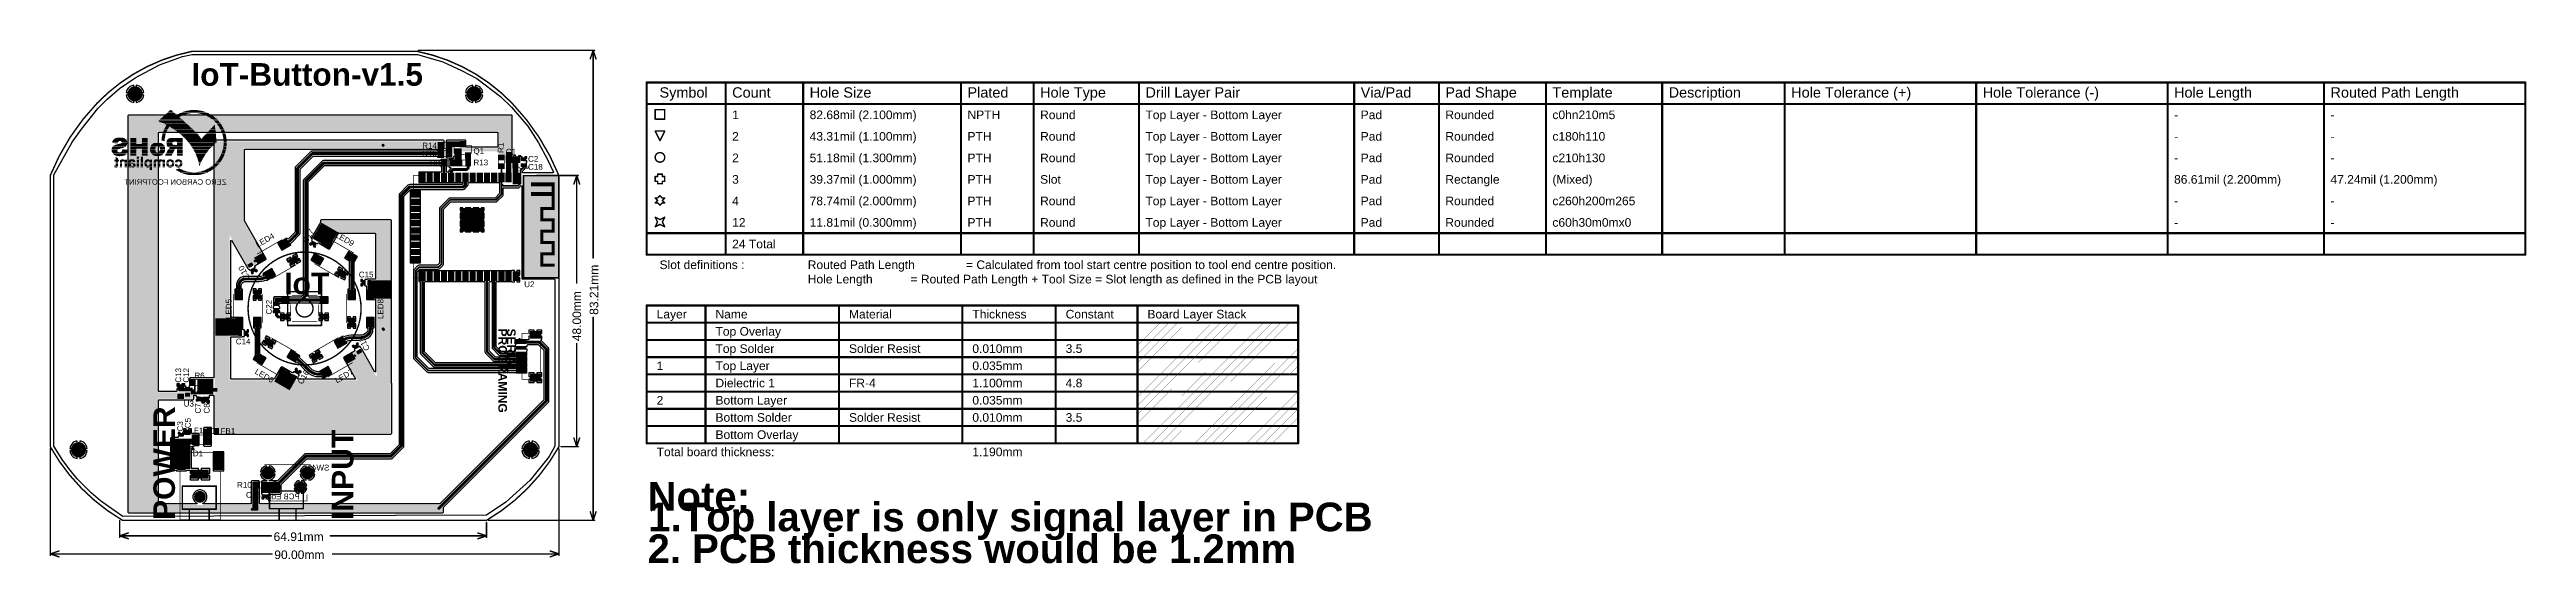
# Model space of a CAD drawing. Header units: inches. Extents: x -5 to 433, y -20 to 71.
import ezdxf

# ---------------------------------------------------------------- set-up
doc = ezdxf.new("R2010")
doc.units = ezdxf.units.IN
for name, color, linetype in [('Board Outline', 216, 'Continuous'), ('Bottom Layer', 5, 'Continuous'), ('Bottom Overlay', 54, 'Continuous'), ('Bottom Solder', 6, 'Continuous'), ('Deimensions', 6, 'Continuous'), ('Drill Drawing', 1, 'Continuous'), ('Fabrication', 76, 'Continuous'), ('Keep-Out Layer', 6, 'Continuous'), ('Multi-Layer', 9, 'Continuous'), ('Pad Holes', 156, 'Continuous'), ('Top Layer', 1, 'Continuous'), ('Top Overlay', 2, 'Continuous'), ('Top Paste', 8, 'Continuous'), ('Top Solder', 216, 'Continuous')]:
    doc.layers.add(name, color=color, linetype=linetype)
doc.styles.add('Arial', font='', dxfattribs={"height": 0.2})
doc.styles.add('Arial_Bold', font='', dxfattribs={"height": 0.2})
doc.styles.get('Arial').set_extended_font_data('Arial')
doc.styles.get('Arial_Bold').set_extended_font_data('Arial', bold=True)

msp = doc.modelspace()

# ---------------------------------------------------------------- texts
at = {"layer": 'Bottom Overlay', "style": 'Arial', "text_generation_flag": 2}
for s, height, p in [('ZERO CARBON FOOTPRINT', 0.9652, (26.17, 46.92)), ('PCB Edge', 1, (39.15, -8.75))]:
    msp.add_text(s, height=height, rotation=360, dxfattribs=at).set_placement(p)
msp.add_text('SW4', height=1.016, dxfattribs=at).set_placement((44.39, -3.68))
at = {"layer": 'Deimensions', "style": 'Arial'}
for s, p in [('83.21mm', (91.97, 23.88)), ('48.00mm', (88.93, 19.2))]:
    msp.add_text(s, height=1.524, rotation=90, dxfattribs=at).set_placement(p)
for s, p in [('64.91mm', (34.51, -16.15)), ('90.00mm', (34.64, -19.35))]:
    msp.add_text(s, height=1.524, dxfattribs=at).set_placement(p)
at = {"layer": 'Drill Drawing', "style": 'Arial'}
for s, height, p in [('Symbol', 1.829, (102.81, 62.33)), ('Count', 1.829, (115.66, 62.33)), ('Hole Size', 1.829, (129.37, 62.33)), ('Plated', 1.829, (157.3, 62.33)), ('Hole Type', 1.829, (170.15, 62.33)), ('Drill Layer Pair', 1.8288, (188.79, 62.33)), ('Via/Pad', 1.829, (226.88, 62.33)), ('Pad Shape', 1.829, (241.86, 62.33)), ('Template', 1.829, (260.8, 62.33)), ('Description', 1.8288, (281.37, 62.33)), ('Hole Tolerance (+)', 1.8288, (303.06, 62.33)), ('Hole Tolerance (-)', 1.8288, (336.93, 62.33)), ('Hole Length', 1.8288, (370.8, 62.33)), ('Routed Path Length', 1.8288, (398.48, 62.33)), ('1', 1.52, (115.66, 58.52)), ('82.68mil (2.100mm)', 1.524, (129.37, 58.52)), ('NPTH', 1.524, (157.3, 58.52)), ('Round', 1.524, (170.15, 58.52)), ('Top Layer - Bottom Layer', 1.524, (188.79, 58.52)), ('Pad', 1.524, (226.88, 58.52)), ('Rounded', 1.524, (241.86, 58.52)), ('c0hn210m5', 1.524, (260.8, 58.52)), ('-', 1.52, (370.8, 58.52)), ('-', 1.52, (398.48, 58.52)), ('2', 1.52, (115.66, 54.71)), ('43.31mil (1.100mm)', 1.524, (129.37, 54.71)), ('PTH', 1.524, (157.3, 54.71)), ('Round', 1.524, (170.15, 54.71)), ('Top Layer - Bottom Layer', 1.524, (188.79, 54.71)), ('Pad', 1.524, (226.88, 54.71)), ('Rounded', 1.524, (241.86, 54.71)), ('c180h110', 1.524, (260.8, 54.71)), ('-', 1.52, (370.8, 54.71)), ('-', 1.52, (398.48, 54.71)), ('3', 1.52, (115.66, 47.09)), ('2', 1.52, (115.66, 50.9)), ('51.18mil (1.300mm)', 1.524, (129.37, 50.9)), ('39.37mil (1.000mm)', 1.524, (129.37, 47.09)), ('PTH', 1.524, (157.3, 50.9)), ('PTH', 1.524, (157.3, 47.09)), ('Slot', 1.524, (170.15, 47.09)), ('Round', 1.524, (170.15, 50.9)), ('Top Layer - Bottom Layer', 1.524, (188.79, 50.9)), ('Top Layer - Bottom Layer', 1.524, (188.79, 47.09)), ('Pad', 1.524, (226.88, 50.9)), ('Pad', 1.524, (226.88, 47.09)), ('Rounded', 1.524, (241.86, 50.9)), ('Rectangle', 1.524, (241.86, 47.09)), ('c210h130', 1.524, (260.8, 50.9)), ('(Mixed)', 1.524, (260.8, 47.09)), ('-', 1.52, (370.8, 50.9)), ('86.61mil (2.200mm)', 1.524, (370.8, 47.09)), ('47.24mil (1.200mm)', 1.524, (398.48, 47.09)), ('-', 1.52, (398.48, 50.9)), ('4', 1.52, (115.66, 43.28)), ('78.74mil (2.000mm)', 1.524, (129.37, 43.28)), ('PTH', 1.524, (157.3, 43.28)), ('Round', 1.524, (170.15, 43.28)), ('Top Layer - Bottom Layer', 1.524, (188.79, 43.28)), ('Pad', 1.524, (226.88, 43.28)), ('Rounded', 1.524, (241.86, 43.28)), ('c260h200m265', 1.524, (260.8, 43.28)), ('-', 1.52, (370.8, 43.28)), ('-', 1.52, (398.48, 43.28)), ('12', 1.524, (115.66, 39.47)), ('11.81mil (0.300mm)', 1.524, (129.37, 39.47)), ('PTH', 1.524, (157.3, 39.47)), ('Round', 1.524, (170.15, 39.47)), ('Top Layer - Bottom Layer', 1.524, (188.79, 39.47)), ('Pad', 1.524, (226.88, 39.47)), ('Rounded', 1.524, (241.86, 39.47)), ('c60h30m0mx0', 1.524, (260.8, 39.47)), ('-', 1.52, (370.8, 39.47)), ('-', 1.52, (398.48, 39.47)), ('24 Total', 1.524, (115.66, 35.66)), ('Slot definitions :', 1.524, (102.81, 31.98)), ('Routed Path Length', 1.524, (129.04, 31.98)), ('Hole Length', 1.524, (129.04, 29.44)), (' = Routed Path Length + Tool Size = Slot length as defined in the PCB layout', 1.524, (146.63, 29.44)), ('= Calculated from tool start centre position to tool end centre position.', 1.524, (157.04, 31.98))]:
    msp.add_text(s, height=height, dxfattribs=at).set_placement(p)
at = {"layer": 'Fabrication'}
for s, height, style, p in [('Layer', 1.524, 'Arial', (102.3, 23.24)), ('Name', 1.524, 'Arial', (112.71, 23.24)), ('Material', 1.524, 'Arial', (136.33, 23.24)), ('Thickness', 1.524, 'Arial', (158.16, 23.24)), ('Constant', 1.524, 'Arial', (174.67, 23.24)), ('Board Layer Stack', 1.524, 'Arial', (189.14, 23.24)), ('Top Overlay', 1.524, 'Arial', (112.71, 20.19)), ('Top Solder', 1.524, 'Arial', (112.71, 17.14)), ('Solder Resist', 1.524, 'Arial', (136.33, 17.14)), ('0.010mm', 1.524, 'Arial', (158.16, 17.14)), ('3.5', 1.524, 'Arial', (174.67, 17.14)), ('1', 1.52, 'Arial', (102.3, 14.1)), ('Top Layer', 1.524, 'Arial', (112.71, 14.1)), ('0.035mm', 1.524, 'Arial', (158.16, 14.1)), ('2', 1.52, 'Arial', (102.3, 8)), ('Dielectric 1', 1.524, 'Arial', (112.71, 11.05)), ('Bottom Layer', 1.524, 'Arial', (112.71, 8)), ('FR-4', 1.524, 'Arial', (136.33, 11.05)), ('0.035mm', 1.524, 'Arial', (158.16, 8)), ('1.100mm', 1.524, 'Arial', (158.16, 11.05)), ('4.8', 1.524, 'Arial', (174.67, 11.05)), ('Bottom Solder', 1.524, 'Arial', (112.71, 4.95)), ('Solder Resist', 1.524, 'Arial', (136.33, 4.95)), ('0.010mm', 1.524, 'Arial', (158.16, 4.95)), ('3.5', 1.524, 'Arial', (174.67, 4.95)), ('Total board thickness:', 1.524, 'Arial', (102.3, -1.14)), ('Bottom Overlay', 1.524, 'Arial', (112.71, 1.91)), ('1.190mm', 1.524, 'Arial', (158.16, -1.14)), ('Note:', 5.08, 'Arial_Bold', (100.69, -10.81)), ('1.Top layer is only signal layer in PCB', 5.08, 'Arial_Bold', (100.82, -14.43)), ('2. PCB thickness would be 1.2mm', 5.08, 'Arial_Bold', (100.69, -20.06))]:
    msp.add_text(s, height=height, dxfattribs=dict(at, style=style)).set_placement(p)
at = {"layer": 'Top Overlay'}
for s, height, style, p in [('IoT-Button-v1.5', 4, 'Arial_Bold', (19.98, 64.43)), ('R14', 1.016, 'Arial', (60.81, 53.32)), ('R15', 1.016, 'Arial', (60.81, 51.97)), ('Q1', 1.016, 'Arial', (69.88, 52.4)), ('C1', 1.016, 'Arial', (75.62, 52.25)), ('R9', 1.016, 'Arial', (62.19, 50.24)), ('R13', 1.016, 'Arial', (69.88, 50.34)), ('C2', 1.016, 'Arial', (79.54, 50.98)), ('C18', 1.016, 'Arial', (79.54, 49.56)), ('C15', 1.016, 'Arial', (49.6, 30.5)), ('U2', 1.016, 'Arial', (78.86, 28.78)), ('C14', 1.016, 'Arial', (27.83, 18.66)), ('R6', 1.016, 'Arial', (20.51, 12.63)), ('U3', 1.016, 'Arial', (18.61, 7.65)), ('F1', 1.016, 'Arial', (20.42, 2.91)), ('FB1', 1.016, 'Arial', (25.13, 2.82)), ('D1', 1.016, 'Arial', (20.23, -1.15)), ('R10', 1.016, 'Arial', (28.05, -6.73)), ('C23', 1.016, 'Arial', (29.63, -8.49))]:
    msp.add_text(s, height=height, dxfattribs=dict(at, style=style)).set_placement(p)
for s, height, rotation, style, p in [('R1', 1.016, 90, 'Arial', (75.21, 52.54)), ('LED4', 1.016, 30, 'Arial', (31.71, 35.76)), ('C17', 1.016, 60, 'Arial', (40.43, 36.44)), ('LED9', 1.016, 330, 'Arial', (45.33, 37.73)), ('C10', 1.016, 120, 'Arial', (30.39, 30.47)), ('IoT', 3.81, 360, 'Arial_Bold', (36.39, 27.53)), ('LED5', 1.016, 90, 'Arial', (27.08, 23.14)), ('C22', 1.016, 90, 'Arial', (34.19, 23.94)), ('LED8', 1.016, 90, 'Arial', (53.94, 23.14)), ('C11', 1.016, 120, 'Arial', (51.61, 17.88)), ('PROGRAMING', 1.524, 270, 'Arial_Bold', (74.28, 21.45)), ('SERIAL', 1.524, 270, 'Arial_Bold', (75.83, 21.45)), ('C13', 1.016, 90, 'Arial', (18.16, 11.87)), ('C12', 1.016, 90, 'Arial', (19.55, 11.87)), ('LED6', 1.016, 330, 'Arial', (31.1, 13.55)), ('C16', 1.016, 60, 'Arial', (39.59, 11.48)), ('LED7', 1.016, 30, 'Arial', (45.71, 11.74)), ('POWER', 3.81, 90, 'Arial_Bold', (17.06, -12.43)), ('C3', 1.016, 90, 'Arial', (18.49, 3.24)), ('C5', 1.016, 90, 'Arial', (19.84, 3.82)), ('C7', 1.016, 90, 'Arial', (21.64, 6.42)), ('C8', 1.016, 90, 'Arial', (23.19, 6.42)), ('INPUT', 3.81, 90, 'Arial_Bold', (48.63, -12.43))]:
    msp.add_text(s, height=height, rotation=rotation, dxfattribs=dict(at, style=style)).set_placement(p)

# ---------------------------------------------------------------- hatches: boundary and pattern name
at = {"layer": 'Bottom Layer'}
h = msp.add_hatch(color=5, dxfattribs=at)
edge = h.paths.add_edge_path()
edge.add_arc((10, 63), 1.3, 0, 360)
h = msp.add_hatch(color=5, dxfattribs=at)
edge = h.paths.add_edge_path()
edge.add_arc((70, 63), 1.3, 0, 360)
h = msp.add_hatch(color=5, dxfattribs=at)
edge = h.paths.add_edge_path()
edge.add_arc((68.25, 41.41), 0.3, 0, 360)
h = msp.add_hatch(color=5, dxfattribs=at)
edge = h.paths.add_edge_path()
edge.add_arc((68.25, 40.01), 0.3, 0, 360)
h = msp.add_hatch(color=5, dxfattribs=at)
edge = h.paths.add_edge_path()
edge.add_arc((68.95, 42.11), 0.3, 0, 360)
h = msp.add_hatch(color=5, dxfattribs=at)
edge = h.paths.add_edge_path()
edge.add_arc((68.95, 40.71), 0.3, 0, 360)
h = msp.add_hatch(color=5, dxfattribs=at)
edge = h.paths.add_edge_path()
edge.add_arc((68.95, 39.31), 0.3, 0, 360)
h = msp.add_hatch(color=5, dxfattribs=at)
edge = h.paths.add_edge_path()
edge.add_arc((69.65, 41.41), 0.3, 0, 360)
h = msp.add_hatch(color=5, dxfattribs=at)
edge = h.paths.add_edge_path()
edge.add_arc((69.65, 40.01), 0.3, 0, 360)
h = msp.add_hatch(color=5, dxfattribs=at)
edge = h.paths.add_edge_path()
edge.add_arc((70.35, 42.11), 0.3, 0, 360)
h = msp.add_hatch(color=5, dxfattribs=at)
edge = h.paths.add_edge_path()
edge.add_arc((70.35, 40.71), 0.3, 0, 360)
h = msp.add_hatch(color=5, dxfattribs=at)
edge = h.paths.add_edge_path()
edge.add_arc((70.35, 39.31), 0.3, 0, 360)
h = msp.add_hatch(color=5, dxfattribs=at)
edge = h.paths.add_edge_path()
edge.add_arc((71.05, 41.41), 0.3, 0, 360)
h = msp.add_hatch(color=5, dxfattribs=at)
edge = h.paths.add_edge_path()
edge.add_arc((71.05, 40.01), 0.3, 0, 360)
h = msp.add_hatch(color=5, dxfattribs=at)
edge = h.paths.add_edge_path()
edge.add_arc((0, 0), 1.3, 0, 360)
h = msp.add_hatch(color=5, dxfattribs=at)
edge = h.paths.add_edge_path()
edge.add_arc((80, 0), 1.3, 0, 360)
for points in [[(18.93, -3.53), (17.43, -3.53), (17.43, -0.53), (18.93, -0.53)], [(19.98, -5.08), (19.98, -3.58), (22.98, -3.58), (22.98, -5.08)], [(24.03, -0.53), (25.53, -0.53), (25.53, -3.53), (24.03, -3.53)]]:
    msp.add_hatch(color=5, dxfattribs=at).paths.add_polyline_path(points)
h = msp.add_hatch(color=5, dxfattribs=at)
edge = h.paths.add_edge_path()
edge.add_arc((33.51, -4.11), 1.05, 0, 360)
h = msp.add_hatch(color=5, dxfattribs=at)
edge = h.paths.add_edge_path()
edge.add_arc((40.52, -4.11), 1.05, 0, 360)
h = msp.add_hatch(color=5, dxfattribs=at)
edge = h.paths.add_edge_path()
edge.add_arc((34.76, -6.6), 0.9, 0, 360)
h = msp.add_hatch(color=5, dxfattribs=at)
edge = h.paths.add_edge_path()
edge.add_arc((39.26, -6.6), 0.9, 0, 360)
at = {"layer": 'Bottom Solder'}
h = msp.add_hatch(color=6, dxfattribs=at)
edge = h.paths.add_edge_path()
edge.add_arc((10, 63), 1.35, 0, 360)
h = msp.add_hatch(color=6, dxfattribs=at)
edge = h.paths.add_edge_path()
edge.add_arc((70, 63), 1.35, 0, 360)
h = msp.add_hatch(color=6, dxfattribs=at)
edge = h.paths.add_edge_path()
edge.add_arc((0, 0), 1.35, 0, 360)
h = msp.add_hatch(color=6, dxfattribs=at)
edge = h.paths.add_edge_path()
edge.add_arc((80, 0), 1.35, 0, 360)
for points in [[(18.98, -3.58), (17.38, -3.58), (17.38, -0.48), (18.98, -0.48)], [(19.93, -5.13), (19.93, -3.53), (23.03, -3.53), (23.03, -5.13)], [(23.98, -0.48), (25.58, -0.48), (25.58, -3.58), (23.98, -3.58)]]:
    msp.add_hatch(color=6, dxfattribs=at).paths.add_polyline_path(points)
h = msp.add_hatch(color=6, dxfattribs=at)
edge = h.paths.add_edge_path()
edge.add_arc((33.51, -4.11), 1.15, 0, 360)
h = msp.add_hatch(color=6, dxfattribs=at)
edge = h.paths.add_edge_path()
edge.add_arc((40.52, -4.11), 1.15, 0, 360)
h = msp.add_hatch(color=6, dxfattribs=at)
edge = h.paths.add_edge_path()
edge.add_arc((21.48, -8.33), 0.05, 0, 360)
h = msp.add_hatch(color=6, dxfattribs=at)
edge = h.paths.add_edge_path()
edge.add_arc((34.76, -6.6), 1, 0, 360)
h = msp.add_hatch(color=6, dxfattribs=at)
edge = h.paths.add_edge_path()
edge.add_arc((39.26, -6.6), 1, 0, 360)
at = {"layer": 'Keep-Out Layer'}
msp.add_hatch(color=6, dxfattribs=at).paths.add_polyline_path([(78.78, 48.5), (78.78, 30.42), (84.87, 30.42), (84.87, 48.5)])
at = {"layer": 'Multi-Layer'}
h = msp.add_hatch(color=9, dxfattribs=at)
edge = h.paths.add_edge_path()
edge.add_arc((10, 63), 1.3, 0, 360)
h = msp.add_hatch(color=9, dxfattribs=at)
edge = h.paths.add_edge_path()
edge.add_arc((70, 63), 1.3, 0, 360)
h = msp.add_hatch(color=9, dxfattribs=at)
edge = h.paths.add_edge_path()
edge.add_arc((68.25, 41.41), 0.3, 0, 360)
h = msp.add_hatch(color=9, dxfattribs=at)
edge = h.paths.add_edge_path()
edge.add_arc((68.25, 40.01), 0.3, 0, 360)
h = msp.add_hatch(color=9, dxfattribs=at)
edge = h.paths.add_edge_path()
edge.add_arc((68.95, 42.11), 0.3, 0, 360)
h = msp.add_hatch(color=9, dxfattribs=at)
edge = h.paths.add_edge_path()
edge.add_arc((68.95, 40.71), 0.3, 0, 360)
h = msp.add_hatch(color=9, dxfattribs=at)
edge = h.paths.add_edge_path()
edge.add_arc((68.95, 39.31), 0.3, 0, 360)
h = msp.add_hatch(color=9, dxfattribs=at)
edge = h.paths.add_edge_path()
edge.add_arc((69.65, 41.41), 0.3, 0, 360)
h = msp.add_hatch(color=9, dxfattribs=at)
edge = h.paths.add_edge_path()
edge.add_arc((69.65, 40.01), 0.3, 0, 360)
h = msp.add_hatch(color=9, dxfattribs=at)
edge = h.paths.add_edge_path()
edge.add_arc((70.35, 42.11), 0.3, 0, 360)
h = msp.add_hatch(color=9, dxfattribs=at)
edge = h.paths.add_edge_path()
edge.add_arc((70.35, 40.71), 0.3, 0, 360)
h = msp.add_hatch(color=9, dxfattribs=at)
edge = h.paths.add_edge_path()
edge.add_arc((70.35, 39.31), 0.3, 0, 360)
h = msp.add_hatch(color=9, dxfattribs=at)
edge = h.paths.add_edge_path()
edge.add_arc((71.05, 41.41), 0.3, 0, 360)
h = msp.add_hatch(color=9, dxfattribs=at)
edge = h.paths.add_edge_path()
edge.add_arc((71.05, 40.01), 0.3, 0, 360)
h = msp.add_hatch(color=9, dxfattribs=at)
edge = h.paths.add_edge_path()
edge.add_arc((0, 0), 1.3, 0, 360)
h = msp.add_hatch(color=9, dxfattribs=at)
edge = h.paths.add_edge_path()
edge.add_arc((80, 0), 1.3, 0, 360)
for points in [[(18.93, -3.53), (17.43, -3.53), (17.43, -0.53), (18.93, -0.53)], [(19.98, -5.08), (19.98, -3.58), (22.98, -3.58), (22.98, -5.08)], [(24.03, -0.53), (25.53, -0.53), (25.53, -3.53), (24.03, -3.53)]]:
    msp.add_hatch(color=9, dxfattribs=at).paths.add_polyline_path(points)
h = msp.add_hatch(color=9, dxfattribs=at)
edge = h.paths.add_edge_path()
edge.add_arc((33.51, -4.11), 1.05, 0, 360)
h = msp.add_hatch(color=9, dxfattribs=at)
edge = h.paths.add_edge_path()
edge.add_arc((40.52, -4.11), 1.05, 0, 360)
h = msp.add_hatch(color=9, dxfattribs=at)
edge = h.paths.add_edge_path()
edge.add_arc((34.76, -6.6), 0.9, 0, 360)
h = msp.add_hatch(color=9, dxfattribs=at)
edge = h.paths.add_edge_path()
edge.add_arc((39.26, -6.6), 0.9, 0, 360)
at = {"layer": 'Pad Holes'}
h = msp.add_hatch(color=7, dxfattribs=at)
edge = h.paths.add_edge_path()
edge.add_arc((10, 63), 1, 0, 360)
h = msp.add_hatch(color=7, dxfattribs=at)
edge = h.paths.add_edge_path()
edge.add_arc((70, 63), 1, 0, 360)
h = msp.add_hatch(color=7, dxfattribs=at)
edge = h.paths.add_edge_path()
edge.add_arc((68.25, 41.41), 0.15, 0, 360)
h = msp.add_hatch(color=7, dxfattribs=at)
edge = h.paths.add_edge_path()
edge.add_arc((68.25, 40.01), 0.15, 0, 360)
h = msp.add_hatch(color=7, dxfattribs=at)
edge = h.paths.add_edge_path()
edge.add_arc((68.95, 42.11), 0.15, 0, 360)
h = msp.add_hatch(color=7, dxfattribs=at)
edge = h.paths.add_edge_path()
edge.add_arc((68.95, 40.71), 0.15, 0, 360)
h = msp.add_hatch(color=7, dxfattribs=at)
edge = h.paths.add_edge_path()
edge.add_arc((68.95, 39.31), 0.15, 0, 360)
h = msp.add_hatch(color=7, dxfattribs=at)
edge = h.paths.add_edge_path()
edge.add_arc((69.65, 41.41), 0.15, 0, 360)
h = msp.add_hatch(color=7, dxfattribs=at)
edge = h.paths.add_edge_path()
edge.add_arc((69.65, 40.01), 0.15, 0, 360)
h = msp.add_hatch(color=7, dxfattribs=at)
edge = h.paths.add_edge_path()
edge.add_arc((70.35, 42.11), 0.15, 0, 360)
h = msp.add_hatch(color=7, dxfattribs=at)
edge = h.paths.add_edge_path()
edge.add_arc((70.35, 40.71), 0.15, 0, 360)
h = msp.add_hatch(color=7, dxfattribs=at)
edge = h.paths.add_edge_path()
edge.add_arc((70.35, 39.31), 0.15, 0, 360)
h = msp.add_hatch(color=7, dxfattribs=at)
edge = h.paths.add_edge_path()
edge.add_arc((71.05, 41.41), 0.15, 0, 360)
h = msp.add_hatch(color=7, dxfattribs=at)
edge = h.paths.add_edge_path()
edge.add_arc((71.05, 40.01), 0.15, 0, 360)
h = msp.add_hatch(color=7, dxfattribs=at)
edge = h.paths.add_edge_path()
edge.add_arc((0, 0), 1, 0, 360)
h = msp.add_hatch(color=7, dxfattribs=at)
edge = h.paths.add_edge_path()
edge.add_arc((80, 0), 1, 0, 360)
h = msp.add_hatch(color=7, dxfattribs=at)
edge = h.paths.add_edge_path()
edge.add_arc((18.18, -1.43), 0.5, 0, 180)
edge.add_line((17.68, -1.43), (17.68, -2.63))
edge.add_arc((18.18, -2.63), 0.5, 180, 360)
edge.add_line((18.68, -2.63), (18.68, -1.43))
h = msp.add_hatch(color=7, dxfattribs=at)
edge = h.paths.add_edge_path()
edge.add_arc((20.88, -4.33), 0.5, 90, 270)
edge.add_line((20.88, -4.83), (22.08, -4.83))
edge.add_arc((22.08, -4.33), 0.5, 270, 450)
edge.add_line((22.08, -3.83), (20.88, -3.83))
h = msp.add_hatch(color=7, dxfattribs=at)
edge = h.paths.add_edge_path()
edge.add_arc((24.78, -1.43), 0.5, 0, 180)
edge.add_line((24.28, -1.43), (24.28, -2.63))
edge.add_arc((24.78, -2.63), 0.5, 180, 360)
edge.add_line((25.28, -2.63), (25.28, -1.43))
h = msp.add_hatch(color=7, dxfattribs=at)
edge = h.paths.add_edge_path()
edge.add_arc((33.51, -4.11), 0.65, 0, 360)
h = msp.add_hatch(color=7, dxfattribs=at)
edge = h.paths.add_edge_path()
edge.add_arc((40.52, -4.11), 0.65, 0, 360)
h = msp.add_hatch(color=7, dxfattribs=at)
edge = h.paths.add_edge_path()
edge.add_arc((21.48, -8.33), 1.05, 0, 360)
h = msp.add_hatch(color=7, dxfattribs=at)
edge = h.paths.add_edge_path()
edge.add_arc((34.76, -6.6), 0.55, 0, 360)
h = msp.add_hatch(color=7, dxfattribs=at)
edge = h.paths.add_edge_path()
edge.add_arc((39.26, -6.6), 0.55, 0, 360)
at = {"layer": 'Top Layer'}
h = msp.add_hatch(color=1, dxfattribs=at)
edge = h.paths.add_edge_path()
edge.add_arc((10, 63), 1.3, 0, 360)
h = msp.add_hatch(color=1, dxfattribs=at)
edge = h.paths.add_edge_path()
edge.add_arc((70, 63), 1.3, 0, 360)
for points in [[(8.89, 56.39), (76.58, 56.39), (76.58, 59.05), (8.89, 59.05)], [(8.89, -11), (13.97, -11), (13.97, 57.18), (8.89, 57.18)], [(74.38, 51.35), (76.58, 51.35), (76.58, 58.45), (74.38, 58.45)], [(24.11, 54.61), (24.11, 53.42), (64.54, 53.42), (64.54, 54.61)], [(24.11, 10.31), (26.75, 10.31), (26.75, 54.07), (24.11, 54.07)], [(24.16, 38.51), (29.18, 38.51), (29.18, 54.46), (24.16, 54.46)], [(64.47, 54.32), (64.47, 53.43), (63.7, 53.43), (63.7, 54.32)], [(63.7, 51.98), (63.7, 52.87), (64.47, 52.87), (64.47, 51.98)], [(65.23, 54.61), (65.23, 53.57), (68.38, 53.57), (68.38, 54.61)], [(65.23, 51.87), (66.15, 51.87), (66.15, 54.51), (65.23, 54.51)], [(65.99, 54.32), (65.99, 53.43), (65.23, 53.43), (65.23, 54.32)], [(65.23, 51.98), (65.23, 52.87), (65.99, 52.87), (65.99, 51.98)], [(66.48, 52.82), (74.83, 52.82), (74.83, 53.37), (66.48, 53.37)], [(66.48, 50.16), (67.79, 50.16), (67.79, 53.37), (66.48, 53.37)], [(67.56, 54.52), (68.38, 54.52), (68.38, 53.6), (67.56, 53.6)], [(68.44, 50.28), (69.43, 50.28), (69.43, 52.6), (68.44, 52.6)], [(75.65, 47.46), (76.58, 47.46), (76.58, 52.7), (75.65, 52.7)], [(61.31, 48.96), (61.31, 47.46), (60.41, 47.46), (60.41, 48.96)], [(62.58, 48.96), (62.58, 47.46), (61.68, 47.46), (61.68, 48.96)], [(63.85, 48.96), (63.85, 47.46), (62.95, 47.46), (62.95, 48.96)], [(65.12, 48.96), (65.12, 47.46), (64.22, 47.46), (64.22, 48.96)], [(64.3, 50.3), (64.3, 51.19), (65.06, 51.19), (65.06, 50.3)], [(66.39, 48.96), (66.39, 47.46), (65.49, 47.46), (65.49, 48.96)], [(65.72, 50.16), (67.79, 50.16), (67.79, 51.25), (65.72, 51.25)], [(65.82, 50.3), (65.82, 51.19), (66.59, 51.19), (66.59, 50.3)], [(66.61, 52.52), (67.43, 52.52), (67.43, 51.6), (66.61, 51.6)], [(67.66, 48.96), (67.66, 47.46), (66.76, 47.46), (66.76, 48.96)], [(67.79, 51.18), (67.79, 50.29), (67.02, 50.29), (67.02, 51.18)], [(68.93, 48.96), (68.93, 47.46), (68.03, 47.46), (68.03, 48.96)], [(68.51, 52.52), (69.33, 52.52), (69.33, 51.6), (68.51, 51.6)], [(69.31, 51.18), (69.31, 50.29), (68.55, 50.29), (68.55, 51.18)], [(70.2, 48.96), (70.2, 47.46), (69.3, 47.46), (69.3, 48.96)], [(71.47, 48.96), (71.47, 47.46), (70.57, 47.46), (70.57, 48.96)], [(72.74, 48.96), (72.74, 47.46), (71.84, 47.46), (71.84, 48.96)], [(74.01, 48.96), (74.01, 47.46), (73.11, 47.46), (73.11, 48.96)], [(75.27, 51.35), (74.38, 51.35), (74.38, 52.11), (75.27, 52.11)], [(75.27, 49.82), (74.38, 49.82), (74.38, 50.58), (75.27, 50.58)], [(75.28, 48.96), (75.28, 47.46), (74.38, 47.46), (74.38, 48.96)], [(76.55, 48.96), (76.55, 47.46), (75.65, 47.46), (75.65, 48.96)], [(75.72, 50.9), (75.72, 51.79), (76.48, 51.79), (76.48, 50.9)], [(76.33, 50.52), (76.33, 49.89), (75.87, 49.89), (75.87, 50.52)], [(76.81, 47.46), (77.82, 47.46), (77.82, 51.79), (76.81, 51.79)], [(77.27, 50.52), (77.27, 49.89), (76.81, 49.89), (76.81, 50.52)], [(77.82, 48.96), (77.82, 47.46), (76.92, 47.46), (76.92, 48.96)], [(77.24, 50.9), (77.24, 51.79), (78, 51.79), (78, 50.9)], [(78.42, 51.6), (79.06, 51.6), (79.06, 51.14), (78.42, 51.14)], [(78.42, 50.66), (79.06, 50.66), (79.06, 50.2), (78.42, 50.2)], [(58.86, 45.62), (60.36, 45.62), (60.36, 44.72), (58.86, 44.72)], [(58.86, 44.35), (60.36, 44.35), (60.36, 43.45), (58.86, 43.45)], [(30.11, 32.16), (33.01, 33.84), (29.18, 40.47), (26.28, 38.79)], [(41.4, 37.42), (44.3, 35.74), (45.9, 38.51), (43, 40.18)], [(55.16, 40.51), (43, 40.51), (43, 38.51), (55.16, 38.51)], [(52.76, 10.37), (55.21, 10.37), (55.21, 40.51), (52.76, 40.51)], [(58.86, 43.08), (60.36, 43.08), (60.36, 42.18), (58.86, 42.18)], [(58.86, 41.81), (60.36, 41.81), (60.36, 40.91), (58.86, 40.91)], [(58.86, 40.54), (60.36, 40.54), (60.36, 39.64), (58.86, 39.64)], [(67.54, 38.6), (71.75, 38.6), (71.75, 42.81), (67.54, 42.81)], [(68.7, 42.56), (68.7, 41.66), (67.8, 41.66), (67.8, 42.56)], [(68.7, 41.16), (68.7, 40.26), (67.8, 40.26), (67.8, 41.16)], [(68.7, 39.76), (68.7, 38.86), (67.8, 38.86), (67.8, 39.76)], [(70.1, 42.56), (70.1, 41.66), (69.2, 41.66), (69.2, 42.56)], [(70.1, 41.16), (70.1, 40.26), (69.2, 40.26), (69.2, 41.16)], [(70.1, 39.76), (70.1, 38.86), (69.2, 38.86), (69.2, 39.76)], [(71.5, 42.56), (71.5, 41.66), (70.6, 41.66), (70.6, 42.56)], [(71.5, 41.16), (71.5, 40.26), (70.6, 40.26), (70.6, 41.16)], [(71.5, 39.76), (71.5, 38.86), (70.6, 38.86), (70.6, 39.76)], [(37.32, 36.33), (36.02, 35.58), (35.52, 36.44), (36.82, 37.19)], [(41.76, 36.17), (41.21, 36.49), (41.44, 36.89), (41.99, 36.57)], [(42.23, 36.99), (41.68, 37.3), (41.91, 37.7), (42.46, 37.38)], [(43.49, 37.37), (44.79, 36.62), (44.29, 35.75), (42.99, 36.5)], [(58.86, 39.27), (60.36, 39.27), (60.36, 38.37), (58.86, 38.37)], [(58.86, 38), (60.36, 38), (60.36, 37.1), (58.86, 37.1)], [(58.86, 36.73), (60.36, 36.73), (60.36, 35.83), (58.86, 35.83)], [(58.86, 35.46), (60.36, 35.46), (60.36, 34.56), (58.86, 34.56)], [(30.84, 32.6), (30.29, 32.28), (30.06, 32.68), (30.61, 33)], [(31.31, 31.79), (30.76, 31.47), (30.53, 31.87), (31.08, 32.18)], [(31.19, 33.94), (32.49, 34.69), (32.99, 33.83), (31.69, 33.08)], [(32.84, 31.08), (34.14, 31.83), (34.64, 30.97), (33.34, 30.22)], [(37.17, 33.58), (38.47, 34.33), (38.97, 33.47), (37.67, 32.72)], [(41.84, 34.51), (43.14, 33.76), (42.64, 32.9), (41.34, 33.65)], [(46.17, 32.01), (47.47, 31.26), (46.97, 30.4), (45.67, 31.15)], [(48.62, 33.25), (47.32, 34), (47.82, 34.87), (49.12, 34.12)], [(58.86, 34.19), (60.36, 34.19), (60.36, 33.29), (58.86, 33.29)], [(61.31, 31.46), (61.31, 29.96), (60.41, 29.96), (60.41, 31.46)], [(62.58, 31.46), (62.58, 29.96), (61.68, 29.96), (61.68, 31.46)], [(63.85, 31.46), (63.85, 29.96), (62.95, 29.96), (62.95, 31.46)], [(65.12, 31.46), (65.12, 29.96), (64.22, 29.96), (64.22, 31.46)], [(66.39, 31.46), (66.39, 29.96), (65.49, 29.96), (65.49, 31.46)], [(67.66, 31.46), (67.66, 29.96), (66.76, 29.96), (66.76, 31.46)], [(68.93, 31.46), (68.93, 29.96), (68.03, 29.96), (68.03, 31.46)], [(70.2, 31.46), (70.2, 29.96), (69.3, 29.96), (69.3, 31.46)], [(71.47, 31.46), (71.47, 29.96), (70.57, 29.96), (70.57, 31.46)], [(72.74, 31.46), (72.74, 29.96), (71.84, 29.96), (71.84, 31.46)], [(74.01, 31.46), (74.01, 29.96), (73.11, 29.96), (73.11, 31.46)], [(75.28, 31.46), (75.28, 29.96), (74.38, 29.96), (74.38, 31.46)], [(76.55, 31.46), (76.55, 29.96), (75.65, 29.96), (75.65, 31.46)], [(77.82, 31.46), (77.82, 29.96), (76.92, 29.96), (76.92, 31.46)], [(28.85, 28.25), (28.85, 26.75), (27.85, 26.75), (27.85, 28.25)], [(31.15, 26.75), (31.15, 28.25), (32.15, 28.25), (32.15, 26.75)], [(34.71, 26.1), (37.25, 26.1), (37.25, 26.9), (34.71, 26.9)], [(34.71, 25.5), (35.34, 25.5), (35.34, 26.9), (34.71, 26.9)], [(37.25, 26.1), (36, 26.1), (36, 26.9), (37.25, 26.9)], [(44, 26.1), (42.75, 26.1), (42.75, 26.9), (44, 26.9)], [(48.85, 28.25), (48.85, 26.75), (47.85, 26.75), (47.85, 28.25)], [(50.23, 29.25), (50.23, 29.88), (50.68, 29.88), (50.68, 29.25)], [(55.21, 30.01), (51.15, 30.01), (51.15, 26.75), (55.21, 26.75)], [(52.15, 28.25), (52.15, 26.75), (51.15, 26.75), (51.15, 28.25)], [(51.17, 29.25), (51.17, 29.88), (51.62, 29.88), (51.62, 29.25)], [(24.21, 20.18), (28.9, 20.18), (28.9, 23.25), (24.21, 23.25)], [(27.85, 21.75), (27.85, 23.25), (28.85, 23.25), (28.85, 21.75)], [(31.15, 21.75), (31.15, 23.25), (32.15, 23.25), (32.15, 21.75)], [(35.34, 25.5), (34.71, 25.5), (34.71, 25.95), (35.34, 25.95)], [(35.34, 24.56), (34.71, 24.56), (34.71, 25.01), (35.34, 25.01)], [(37.25, 23.1), (36, 23.1), (36, 23.9), (37.25, 23.9)], [(44, 23.1), (42.75, 23.1), (42.75, 23.9), (44, 23.9)], [(48.85, 23.25), (48.85, 21.75), (47.85, 21.75), (47.85, 23.25)], [(51.15, 21.75), (51.15, 23.25), (52.15, 23.25), (52.15, 21.75)], [(28.89, 20.94), (28.89, 20.31), (28.43, 20.31), (28.43, 20.94)], [(29.83, 20.94), (29.83, 20.31), (29.37, 20.31), (29.37, 20.94)], [(34.1, 18.19), (32.8, 18.94), (33.3, 19.8), (34.6, 19.05)], [(47.27, 18.98), (45.97, 18.23), (45.47, 19.1), (46.77, 19.85)], [(53.16, 12.18), (49.89, 17.84), (47.12, 16.24), (50.39, 10.58)], [(48.78, 18.25), (49.33, 18.57), (49.56, 18.17), (49.01, 17.86)], [(49.25, 17.44), (49.8, 17.76), (50.03, 17.36), (49.48, 17.04)], [(79.14, 19.29), (79.14, 18.79), (77.54, 18.79), (77.54, 19.29)], [(79.14, 18.29), (79.14, 17.79), (77.54, 17.79), (77.54, 18.29)], [(81.76, 20.94), (81.76, 19.74), (79.96, 19.74), (79.96, 20.94)], [(31.65, 16.95), (32.95, 16.2), (32.45, 15.33), (31.15, 16.08)], [(37.35, 10.53), (38.71, 12.87), (35.98, 14.45), (34.63, 12.11)], [(36.78, 12.83), (35.48, 13.58), (35.98, 14.45), (37.28, 13.7)], [(38.43, 15.69), (37.13, 16.44), (37.63, 17.3), (38.93, 16.55)], [(38.06, 13.28), (38.61, 12.97), (38.38, 12.57), (37.83, 12.89)], [(38.53, 14.1), (39.08, 13.78), (38.85, 13.38), (38.3, 13.7)], [(42.94, 16.48), (41.64, 15.73), (41.14, 16.6), (42.44, 17.35)], [(42.79, 13.74), (44.09, 14.49), (44.59, 13.62), (43.29, 12.87)], [(48.92, 16.12), (47.62, 15.37), (47.12, 16.24), (48.42, 16.99)], [(79.14, 17.29), (79.14, 16.79), (77.54, 16.79), (77.54, 17.29)], [(79.14, 16.29), (79.14, 15.79), (77.54, 15.79), (77.54, 16.29)], [(79.14, 15.29), (79.14, 14.79), (77.54, 14.79), (77.54, 15.29)], [(79.14, 14.29), (79.14, 13.79), (77.54, 13.79), (77.54, 14.29)], [(81.76, 13.34), (81.76, 12.14), (79.96, 12.14), (79.96, 13.34)], [(20.2, 9.04), (20.2, 10.03), (12.7, 10.03), (12.7, 9.04)], [(20.2, 9.82), (20.2, 10.15), (13.84, 10.15), (13.84, 9.82)], [(18.54, 10.64), (17.65, 10.64), (17.65, 11.4), (18.54, 11.4)], [(17.65, 10.96), (17.65, 10.34), (20.21, 10.34), (20.21, 10.96)], [(18.54, 9.12), (17.65, 9.12), (17.65, 9.88), (18.54, 9.88)], [(18.97, 10.96), (19.6, 10.96), (19.6, 10.5), (18.97, 10.5)], [(18.97, 10.02), (19.6, 10.02), (19.6, 9.56), (18.97, 9.56)], [(19.84, 11.4), (20.68, 11.4), (20.68, 12.55), (19.84, 12.55)], [(20.6, 12.31), (20.6, 11.42), (19.84, 11.42), (19.84, 12.31)], [(20.21, 10.34), (20.05, 10.34), (20.05, 10.5), (20.21, 10.5)], [(20.21, 9.99), (20.05, 9.99), (20.05, 10.15), (20.21, 10.15)], [(20.56, 10.34), (20.4, 10.34), (20.4, 10.5), (20.56, 10.5)], [(23.07, 9.82), (23.07, 10.15), (20.4, 10.15), (20.4, 9.82)], [(20.56, 9.99), (20.4, 9.99), (20.4, 10.15), (20.56, 10.15)], [(20.41, 10.33), (20.73, 10.33), (20.73, 12.55), (20.41, 12.55)], [(21.01, 9.82), (23.88, 9.82), (23.88, 12.55), (21.01, 12.55)], [(21.68, 9.84), (21.04, 9.84), (21.04, 10.3), (21.68, 10.3)], [(21.04, 8.56), (22.95, 8.56), (22.95, 9.36), (21.04, 9.36)], [(21.68, 8.9), (21.04, 8.9), (21.04, 9.36), (21.68, 9.36)], [(22.12, 12.31), (22.12, 11.42), (21.36, 11.42), (21.36, 12.31)], [(22.06, 10.85), (22.95, 10.85), (22.95, 10.08), (22.06, 10.08)], [(22.06, 9.32), (22.95, 9.32), (22.95, 8.56), (22.06, 8.56)], [(23.63, 10.93), (23.63, 10.3), (23.18, 10.3), (23.18, 10.93)], [(24.26, 10.93), (23.49, 10.93), (23.49, 10.3), (24.26, 10.3)], [(24.11, 2.95), (55.24, 2.95), (55.24, 11.71), (24.11, 11.71)], [(24.57, 10.93), (24.57, 10.3), (24.12, 10.3), (24.12, 10.93)], [(55.19, 12.29), (24.16, 12.29), (24.16, 10.31), (55.19, 10.31)], [(16.44, -3.43), (19.8, -3.43), (19.8, 1.97), (16.44, 1.97)], [(17.87, 2.83), (18.5, 2.83), (18.5, 2.37), (17.87, 2.37)], [(17.87, 1.89), (18.5, 1.89), (18.5, 1.43), (17.87, 1.43)], [(19.72, 2.66), (18.83, 2.66), (18.83, 3.42), (19.72, 3.42)], [(19.72, 1.14), (18.83, 1.14), (18.83, 1.9), (19.72, 1.9)], [(19.82, 0.28), (19.62, 0.28), (19.62, 0.52), (19.82, 0.52)], [(19.74, 0.93), (21.06, 0.93), (21.06, 1.97), (19.74, 1.97)], [(20.22, 0.28), (20.02, 0.28), (20.02, 0.52), (20.22, 0.52)], [(20.04, 0.93), (21.16, 0.93), (21.16, 2.69), (20.04, 2.69)], [(21.1, 0.95), (20.1, 0.95), (20.1, 2.65), (21.1, 2.65)], [(22.28, 0.83), (23.36, 0.83), (23.36, 3.75), (22.28, 3.75)], [(23.3, 0.95), (22.3, 0.95), (22.3, 2.65), (23.3, 2.65)], [(23.36, 2.95), (22.76, 2.95), (22.76, 3.75), (23.36, 3.75)], [(24.76, 2.95), (24.16, 2.95), (24.16, 3.75), (24.76, 3.75)], [(18.93, -3.53), (17.43, -3.53), (17.43, -0.53), (18.93, -0.53)], [(19.98, -5.08), (19.98, -3.58), (22.98, -3.58), (22.98, -5.08)], [(24.03, -0.53), (25.53, -0.53), (25.53, -3.53), (24.03, -3.53)], [(30.73, -10.44), (31.83, -10.44), (31.83, -5.7), (30.73, -5.7)], [(31.83, -5.78), (31.83, -6.67), (31.06, -6.67), (31.06, -5.78)], [(32.55, -7.66), (35.66, -7.66), (35.66, -5.7), (32.55, -5.7)], [(33.35, -5.78), (33.35, -6.67), (32.59, -6.67), (32.59, -5.78)], [(33.34, -7.46), (32.7, -7.46), (32.7, -7.01), (33.34, -7.01)], [(33.34, -8.4), (32.7, -8.4), (32.7, -7.95), (33.34, -7.95)], [(13.84, -9.75), (13.84, -11), (64.39, -11), (64.39, -9.75)]]:
    msp.add_hatch(color=1, dxfattribs=at).paths.add_polyline_path(points)
h = msp.add_hatch(color=1, dxfattribs=at)
edge = h.paths.add_edge_path()
edge.add_arc((68.25, 41.41), 0.3, 0, 360)
h = msp.add_hatch(color=1, dxfattribs=at)
edge = h.paths.add_edge_path()
edge.add_arc((68.25, 40.01), 0.3, 0, 360)
h = msp.add_hatch(color=1, dxfattribs=at)
edge = h.paths.add_edge_path()
edge.add_arc((68.95, 42.11), 0.3, 0, 360)
h = msp.add_hatch(color=1, dxfattribs=at)
edge = h.paths.add_edge_path()
edge.add_arc((68.95, 40.71), 0.3, 0, 360)
h = msp.add_hatch(color=1, dxfattribs=at)
edge = h.paths.add_edge_path()
edge.add_arc((68.95, 39.31), 0.3, 0, 360)
h = msp.add_hatch(color=1, dxfattribs=at)
edge = h.paths.add_edge_path()
edge.add_arc((69.65, 41.41), 0.3, 0, 360)
h = msp.add_hatch(color=1, dxfattribs=at)
edge = h.paths.add_edge_path()
edge.add_arc((69.65, 40.01), 0.3, 0, 360)
h = msp.add_hatch(color=1, dxfattribs=at)
edge = h.paths.add_edge_path()
edge.add_arc((70.35, 42.11), 0.3, 0, 360)
h = msp.add_hatch(color=1, dxfattribs=at)
edge = h.paths.add_edge_path()
edge.add_arc((70.35, 40.71), 0.3, 0, 360)
h = msp.add_hatch(color=1, dxfattribs=at)
edge = h.paths.add_edge_path()
edge.add_arc((70.35, 39.31), 0.3, 0, 360)
h = msp.add_hatch(color=1, dxfattribs=at)
edge = h.paths.add_edge_path()
edge.add_arc((71.05, 41.41), 0.3, 0, 360)
h = msp.add_hatch(color=1, dxfattribs=at)
edge = h.paths.add_edge_path()
edge.add_arc((71.05, 40.01), 0.3, 0, 360)
h = msp.add_hatch(color=1, dxfattribs=at)
edge = h.paths.add_edge_path()
edge.add_arc((0, 0), 1.3, 0, 360)
h = msp.add_hatch(color=1, dxfattribs=at)
edge = h.paths.add_edge_path()
edge.add_arc((80, 0), 1.3, 0, 360)
h = msp.add_hatch(color=1, dxfattribs=at)
edge = h.paths.add_edge_path()
edge.add_arc((33.51, -4.11), 1.05, 0, 360)
h = msp.add_hatch(color=1, dxfattribs=at)
edge = h.paths.add_edge_path()
edge.add_arc((40.52, -4.11), 1.05, 0, 360)
h = msp.add_hatch(color=1, dxfattribs=at)
edge = h.paths.add_edge_path()
edge.add_arc((34.76, -6.6), 0.9, 0, 360)
h = msp.add_hatch(color=1, dxfattribs=at)
edge = h.paths.add_edge_path()
edge.add_arc((39.26, -6.6), 0.9, 0, 360)
at = {"layer": 'Top Overlay'}
for points in [[(77.85, 48.98), (77.85, 47), (78.29, 47), (78.29, 48.98)], [(76.82, 47.42), (76.82, 47), (77.89, 47), (77.89, 47.42)], [(80.07, 47.36), (80.07, 46.65), (84.24, 46.65), (84.24, 47.36)], [(84.24, 44.89), (84.24, 45.61), (80.07, 45.61), (80.07, 44.89)], [(83.7, 47.36), (83.7, 44.89), (84.24, 44.89), (84.24, 47.36)], [(83.7, 44.97), (83.7, 42.43), (84.24, 42.43), (84.24, 44.97)], [(81.7, 42.96), (81.7, 40.42), (82.23, 40.42), (82.23, 42.96)], [(81.7, 42.43), (84.24, 42.43), (84.24, 42.96), (81.7, 42.96)], [(81.7, 40.42), (84.24, 40.42), (84.24, 40.96), (81.7, 40.96)], [(83.7, 40.96), (83.7, 38.42), (84.24, 38.42), (84.24, 40.96)], [(81.7, 38.95), (81.7, 36.41), (82.23, 36.41), (82.23, 38.95)], [(84.24, 38.95), (81.7, 38.95), (81.7, 38.42), (84.24, 38.42)], [(81.7, 36.41), (84.24, 36.41), (84.24, 36.94), (81.7, 36.94)], [(83.7, 36.94), (83.7, 34.4), (84.24, 34.4), (84.24, 36.94)], [(81.7, 34.94), (81.7, 32.4), (82.23, 32.4), (82.23, 34.94)], [(81.7, 34.4), (84.24, 34.4), (84.24, 34.94), (81.7, 34.94)], [(81.7, 32.4), (84.24, 32.4), (84.24, 32.93), (81.7, 32.93)]]:
    msp.add_hatch(color=2, dxfattribs=at).paths.add_polyline_path(points)
at = {"layer": 'Top Paste'}
for points in [[(64.47, 54.32), (64.47, 53.43), (63.7, 53.43), (63.7, 54.32)], [(63.7, 51.98), (63.7, 52.87), (64.47, 52.87), (64.47, 51.98)], [(65.99, 54.32), (65.99, 53.43), (65.23, 53.43), (65.23, 54.32)], [(65.23, 51.98), (65.23, 52.87), (65.99, 52.87), (65.99, 51.98)], [(67.56, 54.52), (68.38, 54.52), (68.38, 53.6), (67.56, 53.6)], [(61.31, 48.96), (61.31, 47.46), (60.41, 47.46), (60.41, 48.96)], [(62.58, 48.96), (62.58, 47.46), (61.68, 47.46), (61.68, 48.96)], [(63.85, 48.96), (63.85, 47.46), (62.95, 47.46), (62.95, 48.96)], [(65.12, 48.96), (65.12, 47.46), (64.22, 47.46), (64.22, 48.96)], [(64.3, 50.3), (64.3, 51.19), (65.06, 51.19), (65.06, 50.3)], [(66.39, 48.96), (66.39, 47.46), (65.49, 47.46), (65.49, 48.96)], [(65.82, 50.3), (65.82, 51.19), (66.59, 51.19), (66.59, 50.3)], [(66.61, 52.52), (67.43, 52.52), (67.43, 51.6), (66.61, 51.6)], [(67.66, 48.96), (67.66, 47.46), (66.76, 47.46), (66.76, 48.96)], [(67.79, 51.18), (67.79, 50.29), (67.02, 50.29), (67.02, 51.18)], [(68.93, 48.96), (68.93, 47.46), (68.03, 47.46), (68.03, 48.96)], [(68.51, 52.52), (69.33, 52.52), (69.33, 51.6), (68.51, 51.6)], [(69.31, 51.18), (69.31, 50.29), (68.55, 50.29), (68.55, 51.18)], [(70.2, 48.96), (70.2, 47.46), (69.3, 47.46), (69.3, 48.96)], [(71.47, 48.96), (71.47, 47.46), (70.57, 47.46), (70.57, 48.96)], [(72.74, 48.96), (72.74, 47.46), (71.84, 47.46), (71.84, 48.96)], [(74.01, 48.96), (74.01, 47.46), (73.11, 47.46), (73.11, 48.96)], [(75.27, 51.35), (74.38, 51.35), (74.38, 52.11), (75.27, 52.11)], [(75.27, 49.82), (74.38, 49.82), (74.38, 50.58), (75.27, 50.58)], [(75.28, 48.96), (75.28, 47.46), (74.38, 47.46), (74.38, 48.96)], [(76.55, 48.96), (76.55, 47.46), (75.65, 47.46), (75.65, 48.96)], [(75.72, 50.9), (75.72, 51.79), (76.48, 51.79), (76.48, 50.9)], [(76.33, 50.52), (76.33, 49.89), (75.87, 49.89), (75.87, 50.52)], [(77.27, 50.52), (77.27, 49.89), (76.81, 49.89), (76.81, 50.52)], [(77.82, 48.96), (77.82, 47.46), (76.92, 47.46), (76.92, 48.96)], [(77.24, 50.9), (77.24, 51.79), (78, 51.79), (78, 50.9)], [(78.42, 51.6), (79.06, 51.6), (79.06, 51.14), (78.42, 51.14)], [(78.42, 50.66), (79.06, 50.66), (79.06, 50.2), (78.42, 50.2)], [(58.86, 45.62), (60.36, 45.62), (60.36, 44.72), (58.86, 44.72)], [(58.86, 44.35), (60.36, 44.35), (60.36, 43.45), (58.86, 43.45)], [(58.86, 43.08), (60.36, 43.08), (60.36, 42.18), (58.86, 42.18)], [(58.86, 41.81), (60.36, 41.81), (60.36, 40.91), (58.86, 40.91)], [(58.86, 40.54), (60.36, 40.54), (60.36, 39.64), (58.86, 39.64)], [(68.7, 42.56), (68.7, 41.66), (67.8, 41.66), (67.8, 42.56)], [(68.7, 41.16), (68.7, 40.26), (67.8, 40.26), (67.8, 41.16)], [(68.7, 39.76), (68.7, 38.86), (67.8, 38.86), (67.8, 39.76)], [(70.1, 42.56), (70.1, 41.66), (69.2, 41.66), (69.2, 42.56)], [(70.1, 41.16), (70.1, 40.26), (69.2, 40.26), (69.2, 41.16)], [(70.1, 39.76), (70.1, 38.86), (69.2, 38.86), (69.2, 39.76)], [(71.5, 42.56), (71.5, 41.66), (70.6, 41.66), (70.6, 42.56)], [(71.5, 41.16), (71.5, 40.26), (70.6, 40.26), (70.6, 41.16)], [(71.5, 39.76), (71.5, 38.86), (70.6, 38.86), (70.6, 39.76)], [(37.32, 36.33), (36.02, 35.58), (35.52, 36.44), (36.82, 37.19)], [(41.76, 36.17), (41.21, 36.49), (41.44, 36.89), (41.99, 36.57)], [(42.23, 36.99), (41.68, 37.3), (41.91, 37.7), (42.46, 37.38)], [(43.49, 37.37), (44.79, 36.62), (44.29, 35.75), (42.99, 36.5)], [(58.86, 39.27), (60.36, 39.27), (60.36, 38.37), (58.86, 38.37)], [(58.86, 38), (60.36, 38), (60.36, 37.1), (58.86, 37.1)], [(58.86, 36.73), (60.36, 36.73), (60.36, 35.83), (58.86, 35.83)], [(58.86, 35.46), (60.36, 35.46), (60.36, 34.56), (58.86, 34.56)], [(30.84, 32.6), (30.29, 32.28), (30.06, 32.68), (30.61, 33)], [(31.31, 31.79), (30.76, 31.47), (30.53, 31.87), (31.08, 32.18)], [(31.19, 33.94), (32.49, 34.69), (32.99, 33.83), (31.69, 33.08)], [(32.84, 31.08), (34.14, 31.83), (34.64, 30.97), (33.34, 30.22)], [(37.17, 33.58), (38.47, 34.33), (38.97, 33.47), (37.67, 32.72)], [(41.84, 34.51), (43.14, 33.76), (42.64, 32.9), (41.34, 33.65)], [(46.17, 32.01), (47.47, 31.26), (46.97, 30.4), (45.67, 31.15)], [(48.62, 33.25), (47.32, 34), (47.82, 34.87), (49.12, 34.12)], [(58.86, 34.19), (60.36, 34.19), (60.36, 33.29), (58.86, 33.29)], [(61.31, 31.46), (61.31, 29.96), (60.41, 29.96), (60.41, 31.46)], [(62.58, 31.46), (62.58, 29.96), (61.68, 29.96), (61.68, 31.46)], [(63.85, 31.46), (63.85, 29.96), (62.95, 29.96), (62.95, 31.46)], [(65.12, 31.46), (65.12, 29.96), (64.22, 29.96), (64.22, 31.46)], [(66.39, 31.46), (66.39, 29.96), (65.49, 29.96), (65.49, 31.46)], [(67.66, 31.46), (67.66, 29.96), (66.76, 29.96), (66.76, 31.46)], [(68.93, 31.46), (68.93, 29.96), (68.03, 29.96), (68.03, 31.46)], [(70.2, 31.46), (70.2, 29.96), (69.3, 29.96), (69.3, 31.46)], [(71.47, 31.46), (71.47, 29.96), (70.57, 29.96), (70.57, 31.46)], [(72.74, 31.46), (72.74, 29.96), (71.84, 29.96), (71.84, 31.46)], [(74.01, 31.46), (74.01, 29.96), (73.11, 29.96), (73.11, 31.46)], [(75.28, 31.46), (75.28, 29.96), (74.38, 29.96), (74.38, 31.46)], [(76.55, 31.46), (76.55, 29.96), (75.65, 29.96), (75.65, 31.46)], [(77.82, 31.46), (77.82, 29.96), (76.92, 29.96), (76.92, 31.46)], [(28.85, 28.25), (28.85, 26.75), (27.85, 26.75), (27.85, 28.25)], [(31.15, 26.75), (31.15, 28.25), (32.15, 28.25), (32.15, 26.75)], [(37.25, 26.1), (36, 26.1), (36, 26.9), (37.25, 26.9)], [(44, 26.1), (42.75, 26.1), (42.75, 26.9), (44, 26.9)], [(48.85, 28.25), (48.85, 26.75), (47.85, 26.75), (47.85, 28.25)], [(50.23, 29.25), (50.23, 29.88), (50.68, 29.88), (50.68, 29.25)], [(52.15, 28.25), (52.15, 26.75), (51.15, 26.75), (51.15, 28.25)], [(51.17, 29.25), (51.17, 29.88), (51.62, 29.88), (51.62, 29.25)], [(27.85, 21.75), (27.85, 23.25), (28.85, 23.25), (28.85, 21.75)], [(31.15, 21.75), (31.15, 23.25), (32.15, 23.25), (32.15, 21.75)], [(35.34, 25.5), (34.71, 25.5), (34.71, 25.95), (35.34, 25.95)], [(35.34, 24.56), (34.71, 24.56), (34.71, 25.01), (35.34, 25.01)], [(37.25, 23.1), (36, 23.1), (36, 23.9), (37.25, 23.9)], [(44, 23.1), (42.75, 23.1), (42.75, 23.9), (44, 23.9)], [(48.85, 23.25), (48.85, 21.75), (47.85, 21.75), (47.85, 23.25)], [(51.15, 21.75), (51.15, 23.25), (52.15, 23.25), (52.15, 21.75)], [(28.89, 20.94), (28.89, 20.31), (28.43, 20.31), (28.43, 20.94)], [(29.83, 20.94), (29.83, 20.31), (29.37, 20.31), (29.37, 20.94)], [(34.1, 18.19), (32.8, 18.94), (33.3, 19.8), (34.6, 19.05)], [(47.27, 18.98), (45.97, 18.23), (45.47, 19.1), (46.77, 19.85)], [(48.78, 18.25), (49.33, 18.57), (49.56, 18.17), (49.01, 17.86)], [(49.25, 17.44), (49.8, 17.76), (50.03, 17.36), (49.48, 17.04)], [(79.14, 19.29), (79.14, 18.79), (77.54, 18.79), (77.54, 19.29)], [(79.14, 18.29), (79.14, 17.79), (77.54, 17.79), (77.54, 18.29)], [(81.76, 20.94), (81.76, 19.74), (79.96, 19.74), (79.96, 20.94)], [(31.65, 16.95), (32.95, 16.2), (32.45, 15.33), (31.15, 16.08)], [(36.78, 12.83), (35.48, 13.58), (35.98, 14.45), (37.28, 13.7)], [(38.43, 15.69), (37.13, 16.44), (37.63, 17.3), (38.93, 16.55)], [(38.06, 13.28), (38.61, 12.97), (38.38, 12.57), (37.83, 12.89)], [(38.53, 14.1), (39.08, 13.78), (38.85, 13.38), (38.3, 13.7)], [(42.94, 16.48), (41.64, 15.73), (41.14, 16.6), (42.44, 17.35)], [(42.79, 13.74), (44.09, 14.49), (44.59, 13.62), (43.29, 12.87)], [(48.92, 16.12), (47.62, 15.37), (47.12, 16.24), (48.42, 16.99)], [(79.14, 17.29), (79.14, 16.79), (77.54, 16.79), (77.54, 17.29)], [(79.14, 16.29), (79.14, 15.79), (77.54, 15.79), (77.54, 16.29)], [(79.14, 15.29), (79.14, 14.79), (77.54, 14.79), (77.54, 15.29)], [(79.14, 14.29), (79.14, 13.79), (77.54, 13.79), (77.54, 14.29)], [(81.76, 13.34), (81.76, 12.14), (79.96, 12.14), (79.96, 13.34)], [(18.54, 10.64), (17.65, 10.64), (17.65, 11.4), (18.54, 11.4)], [(18.54, 9.12), (17.65, 9.12), (17.65, 9.88), (18.54, 9.88)], [(18.97, 10.96), (19.6, 10.96), (19.6, 10.5), (18.97, 10.5)], [(18.97, 10.02), (19.6, 10.02), (19.6, 9.56), (18.97, 9.56)], [(20.6, 12.31), (20.6, 11.42), (19.84, 11.42), (19.84, 12.31)], [(20.21, 10.34), (20.05, 10.34), (20.05, 10.5), (20.21, 10.5)], [(20.21, 9.99), (20.05, 9.99), (20.05, 10.15), (20.21, 10.15)], [(20.56, 10.34), (20.4, 10.34), (20.4, 10.5), (20.56, 10.5)], [(20.56, 9.99), (20.4, 9.99), (20.4, 10.15), (20.56, 10.15)], [(21.68, 9.84), (21.04, 9.84), (21.04, 10.3), (21.68, 10.3)], [(21.68, 8.9), (21.04, 8.9), (21.04, 9.36), (21.68, 9.36)], [(22.12, 12.31), (22.12, 11.42), (21.36, 11.42), (21.36, 12.31)], [(22.06, 10.85), (22.95, 10.85), (22.95, 10.08), (22.06, 10.08)], [(22.06, 9.32), (22.95, 9.32), (22.95, 8.56), (22.06, 8.56)], [(23.63, 10.93), (23.63, 10.3), (23.18, 10.3), (23.18, 10.93)], [(24.57, 10.93), (24.57, 10.3), (24.12, 10.3), (24.12, 10.93)], [(17.87, 2.83), (18.5, 2.83), (18.5, 2.37), (17.87, 2.37)], [(17.87, 1.89), (18.5, 1.89), (18.5, 1.43), (17.87, 1.43)], [(19.72, 2.66), (18.83, 2.66), (18.83, 3.42), (19.72, 3.42)], [(19.72, 1.14), (18.83, 1.14), (18.83, 1.9), (19.72, 1.9)], [(19.82, 0.28), (19.62, 0.28), (19.62, 0.52), (19.82, 0.52)], [(20.22, 0.28), (20.02, 0.28), (20.02, 0.52), (20.22, 0.52)], [(21.1, 0.95), (20.1, 0.95), (20.1, 2.65), (21.1, 2.65)], [(23.3, 0.95), (22.3, 0.95), (22.3, 2.65), (23.3, 2.65)], [(23.36, 2.95), (22.76, 2.95), (22.76, 3.75), (23.36, 3.75)], [(24.76, 2.95), (24.16, 2.95), (24.16, 3.75), (24.76, 3.75)], [(31.83, -5.78), (31.83, -6.67), (31.06, -6.67), (31.06, -5.78)], [(33.35, -5.78), (33.35, -6.67), (32.59, -6.67), (32.59, -5.78)], [(33.34, -7.46), (32.7, -7.46), (32.7, -7.01), (33.34, -7.01)], [(33.34, -8.4), (32.7, -8.4), (32.7, -7.95), (33.34, -7.95)]]:
    msp.add_hatch(color=8, dxfattribs=at).paths.add_polyline_path(points)
at = {"layer": 'Top Solder'}
h = msp.add_hatch(color=216, dxfattribs=at)
edge = h.paths.add_edge_path()
edge.add_arc((10, 63), 1.35, 0, 360)
h = msp.add_hatch(color=216, dxfattribs=at)
edge = h.paths.add_edge_path()
edge.add_arc((70, 63), 1.35, 0, 360)
for points in [[(64.57, 54.42), (64.57, 53.33), (63.6, 53.33), (63.6, 54.42)], [(63.6, 51.88), (63.6, 52.97), (64.57, 52.97), (64.57, 51.88)], [(66.09, 54.42), (66.09, 53.33), (65.13, 53.33), (65.13, 54.42)], [(65.13, 51.88), (65.13, 52.97), (66.09, 52.97), (66.09, 51.88)], [(66.51, 52.62), (67.54, 52.62), (67.54, 51.5), (66.51, 51.5)], [(67.46, 54.62), (68.49, 54.62), (68.49, 53.5), (67.46, 53.5)], [(68.41, 52.62), (69.44, 52.62), (69.44, 51.5), (68.41, 51.5)], [(61.41, 49.06), (61.41, 47.36), (60.31, 47.36), (60.31, 49.06)], [(62.68, 49.06), (62.68, 47.36), (61.58, 47.36), (61.58, 49.06)], [(63.95, 49.06), (63.95, 47.36), (62.85, 47.36), (62.85, 49.06)], [(65.22, 49.06), (65.22, 47.36), (64.12, 47.36), (64.12, 49.06)], [(64.2, 50.2), (64.2, 51.29), (65.16, 51.29), (65.16, 50.2)], [(66.49, 49.06), (66.49, 47.36), (65.39, 47.36), (65.39, 49.06)], [(65.72, 50.2), (65.72, 51.29), (66.69, 51.29), (66.69, 50.2)], [(67.76, 49.06), (67.76, 47.36), (66.66, 47.36), (66.66, 49.06)], [(67.89, 51.28), (67.89, 50.19), (66.92, 50.19), (66.92, 51.28)], [(69.03, 49.06), (69.03, 47.36), (67.93, 47.36), (67.93, 49.06)], [(69.41, 51.28), (69.41, 50.19), (68.45, 50.19), (68.45, 51.28)], [(70.3, 49.06), (70.3, 47.36), (69.2, 47.36), (69.2, 49.06)], [(71.57, 49.06), (71.57, 47.36), (70.47, 47.36), (70.47, 49.06)], [(72.84, 49.06), (72.84, 47.36), (71.74, 47.36), (71.74, 49.06)], [(74.11, 49.06), (74.11, 47.36), (73.01, 47.36), (73.01, 49.06)], [(75.37, 51.24), (74.28, 51.24), (74.28, 52.21), (75.37, 52.21)], [(75.37, 49.72), (74.28, 49.72), (74.28, 50.69), (75.37, 50.69)], [(75.38, 49.06), (75.38, 47.36), (74.28, 47.36), (74.28, 49.06)], [(76.65, 49.06), (76.65, 47.36), (75.55, 47.36), (75.55, 49.06)], [(75.66, 50.84), (75.66, 51.85), (76.54, 51.85), (76.54, 50.84)], [(76.39, 50.58), (76.39, 49.83), (75.81, 49.83), (75.81, 50.58)], [(77.33, 50.58), (77.33, 49.83), (76.75, 49.83), (76.75, 50.58)], [(77.92, 49.06), (77.92, 47.36), (76.82, 47.36), (76.82, 49.06)], [(77.18, 50.84), (77.18, 51.85), (78.06, 51.85), (78.06, 50.84)], [(78.36, 51.66), (79.12, 51.66), (79.12, 51.08), (78.36, 51.08)], [(78.36, 50.72), (79.12, 50.72), (79.12, 50.14), (78.36, 50.14)], [(58.76, 45.72), (60.46, 45.72), (60.46, 44.62), (58.76, 44.62)], [(58.76, 44.45), (60.46, 44.45), (60.46, 43.35), (58.76, 43.35)], [(58.76, 43.18), (60.46, 43.18), (60.46, 42.08), (58.76, 42.08)], [(58.76, 41.91), (60.46, 41.91), (60.46, 40.81), (58.76, 40.81)], [(58.76, 40.64), (60.46, 40.64), (60.46, 39.54), (58.76, 39.54)], [(68.8, 42.66), (68.8, 41.56), (67.7, 41.56), (67.7, 42.66)], [(68.8, 41.26), (68.8, 40.16), (67.7, 40.16), (67.7, 41.26)], [(68.8, 39.86), (68.8, 38.76), (67.7, 38.76), (67.7, 39.86)], [(70.2, 42.66), (70.2, 41.56), (69.1, 41.56), (69.1, 42.66)], [(70.2, 41.26), (70.2, 40.16), (69.1, 40.16), (69.1, 41.26)], [(70.2, 39.86), (70.2, 38.76), (69.1, 38.76), (69.1, 39.86)], [(71.6, 42.66), (71.6, 41.56), (70.5, 41.56), (70.5, 42.66)], [(71.6, 41.26), (71.6, 40.16), (70.5, 40.16), (70.5, 41.26)], [(71.6, 39.86), (71.6, 38.76), (70.5, 38.76), (70.5, 39.86)], [(37.46, 36.29), (35.98, 35.44), (35.38, 36.48), (36.85, 37.33)], [(41.79, 36.09), (41.13, 36.47), (41.42, 36.97), (42.07, 36.59)], [(42.25, 36.9), (41.6, 37.28), (41.89, 37.78), (42.54, 37.4)], [(43.45, 37.51), (44.93, 36.66), (44.32, 35.61), (42.85, 36.47)], [(58.76, 39.37), (60.46, 39.37), (60.46, 38.27), (58.76, 38.27)], [(58.76, 38.1), (60.46, 38.1), (60.46, 37), (58.76, 37)], [(58.76, 36.83), (60.46, 36.83), (60.46, 35.73), (58.76, 35.73)], [(58.76, 35.56), (60.46, 35.56), (60.46, 34.46), (58.76, 34.46)], [(30.92, 32.58), (30.27, 32.2), (29.98, 32.7), (30.63, 33.08)], [(31.39, 31.76), (30.74, 31.39), (30.45, 31.89), (31.1, 32.26)], [(31.05, 33.98), (32.52, 34.83), (33.13, 33.79), (31.65, 32.94)], [(32.7, 31.12), (34.17, 31.97), (34.78, 30.93), (33.3, 30.08)], [(37.03, 33.62), (38.5, 34.47), (39.11, 33.43), (37.63, 32.58)], [(41.8, 34.65), (43.28, 33.8), (42.67, 32.76), (41.2, 33.61)], [(46.13, 32.15), (47.61, 31.3), (47, 30.26), (45.53, 31.11)], [(48.65, 33.11), (47.18, 33.97), (47.78, 35.01), (49.26, 34.16)], [(58.76, 34.29), (60.46, 34.29), (60.46, 33.19), (58.76, 33.19)], [(61.41, 31.56), (61.41, 29.86), (60.31, 29.86), (60.31, 31.56)], [(62.68, 31.56), (62.68, 29.86), (61.58, 29.86), (61.58, 31.56)], [(63.95, 31.56), (63.95, 29.86), (62.85, 29.86), (62.85, 31.56)], [(65.22, 31.56), (65.22, 29.86), (64.12, 29.86), (64.12, 31.56)], [(66.49, 31.56), (66.49, 29.86), (65.39, 29.86), (65.39, 31.56)], [(67.76, 31.56), (67.76, 29.86), (66.66, 29.86), (66.66, 31.56)], [(69.03, 31.56), (69.03, 29.86), (67.93, 29.86), (67.93, 31.56)], [(70.3, 31.56), (70.3, 29.86), (69.2, 29.86), (69.2, 31.56)], [(71.57, 31.56), (71.57, 29.86), (70.47, 29.86), (70.47, 31.56)], [(72.84, 31.56), (72.84, 29.86), (71.74, 29.86), (71.74, 31.56)], [(74.11, 31.56), (74.11, 29.86), (73.01, 29.86), (73.01, 31.56)], [(75.38, 31.56), (75.38, 29.86), (74.28, 29.86), (74.28, 31.56)], [(76.65, 31.56), (76.65, 29.86), (75.55, 29.86), (75.55, 31.56)], [(77.92, 31.56), (77.92, 29.86), (76.82, 29.86), (76.82, 31.56)], [(28.95, 28.35), (28.95, 26.65), (27.75, 26.65), (27.75, 28.35)], [(31.05, 26.65), (31.05, 28.35), (32.25, 28.35), (32.25, 26.65)], [(37.35, 26), (35.9, 26), (35.9, 27), (37.35, 27)], [(44.1, 26), (42.65, 26), (42.65, 27), (44.1, 27)], [(48.95, 28.35), (48.95, 26.65), (47.75, 26.65), (47.75, 28.35)], [(50.17, 29.19), (50.17, 29.94), (50.74, 29.94), (50.74, 29.19)], [(52.25, 28.35), (52.25, 26.65), (51.05, 26.65), (51.05, 28.35)], [(51.11, 29.19), (51.11, 29.94), (51.68, 29.94), (51.68, 29.19)], [(27.75, 21.65), (27.75, 23.35), (28.95, 23.35), (28.95, 21.65)], [(31.05, 21.65), (31.05, 23.35), (32.25, 23.35), (32.25, 21.65)], [(35.4, 25.44), (34.65, 25.44), (34.65, 26.01), (35.4, 26.01)], [(35.4, 24.5), (34.65, 24.5), (34.65, 25.07), (35.4, 25.07)], [(37.35, 23), (35.9, 23), (35.9, 24), (37.35, 24)], [(44.1, 23), (42.65, 23), (42.65, 24), (44.1, 24)], [(48.95, 23.35), (48.95, 21.65), (47.75, 21.65), (47.75, 23.35)], [(51.05, 21.65), (51.05, 23.35), (52.25, 23.35), (52.25, 21.65)], [(28.95, 21), (28.95, 20.25), (28.37, 20.25), (28.37, 21)], [(29.89, 21), (29.89, 20.25), (29.31, 20.25), (29.31, 21)], [(34.14, 18.05), (32.66, 18.9), (33.26, 19.94), (34.74, 19.09)], [(47.41, 18.94), (45.94, 18.09), (45.33, 19.13), (46.81, 19.98)], [(48.7, 18.27), (49.35, 18.65), (49.64, 18.15), (48.99, 17.77)], [(49.17, 17.46), (49.82, 17.84), (50.11, 17.34), (49.46, 16.96)], [(79.24, 19.39), (79.24, 18.69), (77.43, 18.69), (77.43, 19.39)], [(79.24, 18.39), (79.24, 17.69), (77.43, 17.69), (77.43, 18.39)], [(81.86, 21.04), (81.86, 19.64), (79.86, 19.64), (79.86, 21.04)], [(31.61, 17.08), (33.09, 16.23), (32.49, 15.19), (31.01, 16.04)], [(36.82, 12.69), (35.34, 13.54), (35.94, 14.58), (37.42, 13.73)], [(38.47, 15.55), (36.99, 16.4), (37.59, 17.44), (39.07, 16.59)], [(38.04, 13.37), (38.69, 12.99), (38.4, 12.49), (37.75, 12.87)], [(38.51, 14.18), (39.16, 13.8), (38.87, 13.3), (38.22, 13.68)], [(43.08, 16.44), (41.61, 15.59), (41, 16.63), (42.48, 17.48)], [(42.65, 13.77), (44.13, 14.63), (44.73, 13.58), (43.26, 12.73)], [(49.06, 16.08), (47.59, 15.23), (46.98, 16.27), (48.46, 17.13)], [(79.24, 17.39), (79.24, 16.69), (77.43, 16.69), (77.43, 17.39)], [(79.24, 16.39), (79.24, 15.69), (77.43, 15.69), (77.43, 16.39)], [(79.24, 15.39), (79.24, 14.69), (77.43, 14.69), (77.43, 15.39)], [(79.24, 14.39), (79.24, 13.69), (77.43, 13.69), (77.43, 14.39)], [(81.86, 13.44), (81.86, 12.04), (79.86, 12.04), (79.86, 13.44)], [(18.6, 10.58), (17.59, 10.58), (17.59, 11.46), (18.6, 11.46)], [(18.6, 9.06), (17.59, 9.06), (17.59, 9.94), (18.6, 9.94)], [(18.91, 11.02), (19.66, 11.02), (19.66, 10.44), (18.91, 10.44)], [(18.91, 10.08), (19.66, 10.08), (19.66, 9.5), (18.91, 9.5)], [(20.7, 12.41), (20.7, 11.32), (19.74, 11.32), (19.74, 12.41)], [(20.31, 10.23), (19.95, 10.23), (19.95, 10.6), (20.31, 10.6)], [(20.31, 9.88), (19.95, 9.88), (19.95, 10.25), (20.31, 10.25)], [(20.66, 10.23), (20.3, 10.23), (20.3, 10.6), (20.66, 10.6)], [(20.66, 9.88), (20.3, 9.88), (20.3, 10.25), (20.66, 10.25)], [(21.74, 9.78), (20.98, 9.78), (20.98, 10.36), (21.74, 10.36)], [(21.74, 8.84), (20.98, 8.84), (20.98, 9.42), (21.74, 9.42)], [(22.23, 12.41), (22.23, 11.32), (21.26, 11.32), (21.26, 12.41)], [(22, 10.91), (23.01, 10.91), (23.01, 10.02), (22, 10.02)], [(22, 9.38), (23.01, 9.38), (23.01, 8.5), (22, 8.5)], [(17.81, 2.89), (18.56, 2.89), (18.56, 2.31), (17.81, 2.31)], [(17.81, 1.95), (18.56, 1.95), (18.56, 1.37), (17.81, 1.37)], [(19.78, 2.6), (18.77, 2.6), (18.77, 3.48), (19.78, 3.48)], [(19.78, 1.08), (18.77, 1.08), (18.77, 1.96), (19.78, 1.96)], [(19.87, 0.22), (19.56, 0.22), (19.56, 0.57), (19.87, 0.57)], [(20.27, 0.22), (19.96, 0.22), (19.96, 0.57), (20.27, 0.57)], [(21.2, 0.84), (20, 0.84), (20, 2.75), (21.2, 2.75)], [(23.4, 0.84), (22.2, 0.84), (22.2, 2.75), (23.4, 2.75)], [(23.46, 2.85), (22.66, 2.85), (22.66, 3.85), (23.46, 3.85)], [(24.86, 2.85), (24.06, 2.85), (24.06, 3.85), (24.86, 3.85)], [(18.98, -3.58), (17.38, -3.58), (17.38, -0.48), (18.98, -0.48)], [(19.93, -5.13), (19.93, -3.53), (23.03, -3.53), (23.03, -5.13)], [(23.98, -0.48), (25.58, -0.48), (25.58, -3.58), (23.98, -3.58)], [(31.93, -5.68), (31.93, -6.77), (30.96, -6.77), (30.96, -5.68)], [(33.45, -5.68), (33.45, -6.77), (32.49, -6.77), (32.49, -5.68)], [(33.4, -7.52), (32.64, -7.52), (32.64, -6.95), (33.4, -6.95)], [(33.4, -8.46), (32.64, -8.46), (32.64, -7.89), (33.4, -7.89)]]:
    msp.add_hatch(color=216, dxfattribs=at).paths.add_polyline_path(points)
h = msp.add_hatch(color=216, dxfattribs=at)
edge = h.paths.add_edge_path()
edge.add_arc((0, 0), 1.35, 0, 360)
h = msp.add_hatch(color=216, dxfattribs=at)
edge = h.paths.add_edge_path()
edge.add_arc((80, 0), 1.35, 0, 360)
h = msp.add_hatch(color=216, dxfattribs=at)
edge = h.paths.add_edge_path()
edge.add_arc((33.51, -4.11), 1.15, 0, 360)
h = msp.add_hatch(color=216, dxfattribs=at)
edge = h.paths.add_edge_path()
edge.add_arc((40.52, -4.11), 1.15, 0, 360)
h = msp.add_hatch(color=216, dxfattribs=at)
edge = h.paths.add_edge_path()
edge.add_arc((21.48, -8.33), 0.05, 0, 360)
h = msp.add_hatch(color=216, dxfattribs=at)
edge = h.paths.add_edge_path()
edge.add_arc((34.76, -6.6), 1, 0, 360)
h = msp.add_hatch(color=216, dxfattribs=at)
edge = h.paths.add_edge_path()
edge.add_arc((39.26, -6.6), 1, 0, 360)

# ---------------------------------------------------------------- linework, layer by layer
at = {"layer": 'Board Outline'}
for points in [[(3.25, 61.3, 0.254, 0.254, -0.152792), (20, 70.5, 0.254, 0.254, 0)], [(20, 70.5, 0.254, 0.254, 0), (60, 70.5, 0.254, 0.254, 0)], [(60, 70.5, 0.254, 0.254, -0.152792), (76.75, 61.3, 0.254, 0.254, 0)], [(-5, 48.54, 0.254, 0.254, -0.095808), (3.25, 61.3, 0.254, 0.254, 0)], [(9, 63, 0.254, 0.254, -1), (11, 63, 0.254, 0.254, 0)], [(11, 63, 0.254, 0.254, -1), (9, 63, 0.254, 0.254, 0)], [(69, 63, 0.254, 0.254, -1), (71, 63, 0.254, 0.254, 0)], [(71, 63, 0.254, 0.254, -1), (69, 63, 0.254, 0.254, 0)], [(76.75, 61.3, 0.254, 0.254, -0.095808), (85, 48.54, 0.254, 0.254, 0)], [(-5, 0.54, 0.254, 0.254, 0), (-5, 48.54, 0.254, 0.254, 0)], [(78.74, 48.53, 0.254, 0.254, 0), (85, 48.54, 0.254, 0.254, 0)], [(78.74, 30.39, 0.254, 0.254, 0), (78.74, 48.53, 0.254, 0.254, 0)], [(78.74, 30.4, 0.254, 0.254, 0), (85, 30.41, 0.254, 0.254, 0)], [(85, 30.41, 0.254, 0.254, 0), (85, 0.54, 0.254, 0.254, 0)], [(7.8, -12.5, 0.254, 0.254, -0.132866), (-5, 0.54, 0.254, 0.254, 0)], [(-1, 0, 0.254, 0.254, -1), (1, 0, 0.254, 0.254, 0)], [(1, 0, 0.254, 0.254, -1), (-1, 0, 0.254, 0.254, 0)], [(85, 0.54, 0.254, 0.254, -0.132866), (72.19, -12.5, 0.254, 0.254, 0)], [(79, 0, 0.254, 0.254, -1), (81, 0, 0.254, 0.254, 0)], [(81, 0, 0.254, 0.254, -1), (79, 0, 0.254, 0.254, 0)], [(7.8, -12.5, 0.254, 0.254, 0), (72.19, -12.5, 0.254, 0.254, 0)], [(35.5, -12.5, 0.254, 0.254, 0), (38.5, -12.5, 0.254, 0.254, 0)]]:
    msp.add_lwpolyline(points, format="xyseb", dxfattribs=at)
for points in [[(19.94, 70.5, 0.127, 0.127, 1), (20.06, 70.5, 0.127, 0.127, 1)], [(19.94, 70.5, 0.127, 0.127, 1), (20.06, 70.5, 0.127, 0.127, 1)], [(59.94, 70.5, 0.127, 0.127, 1), (60.06, 70.5, 0.127, 0.127, 1)], [(59.94, 70.5, 0.127, 0.127, 1), (60.06, 70.5, 0.127, 0.127, 1)], [(3.19, 61.3, 0.127, 0.127, 1), (3.31, 61.3, 0.127, 0.127, 1)], [(3.19, 61.3, 0.127, 0.127, 1), (3.31, 61.3, 0.127, 0.127, 1)], [(8.94, 63, 0.127, 0.127, 1), (9.06, 63, 0.127, 0.127, 1)], [(8.94, 63, 0.127, 0.127, 1), (9.06, 63, 0.127, 0.127, 1)], [(10.94, 63, 0.127, 0.127, 1), (11.06, 63, 0.127, 0.127, 1)], [(10.94, 63, 0.127, 0.127, 1), (11.06, 63, 0.127, 0.127, 1)], [(68.94, 63, 0.127, 0.127, 1), (69.06, 63, 0.127, 0.127, 1)], [(68.94, 63, 0.127, 0.127, 1), (69.06, 63, 0.127, 0.127, 1)], [(70.94, 63, 0.127, 0.127, 1), (71.06, 63, 0.127, 0.127, 1)], [(70.94, 63, 0.127, 0.127, 1), (71.06, 63, 0.127, 0.127, 1)], [(76.69, 61.3, 0.127, 0.127, 1), (76.81, 61.3, 0.127, 0.127, 1)], [(76.69, 61.3, 0.127, 0.127, 1), (76.81, 61.3, 0.127, 0.127, 1)], [(-5.06, 48.54, 0.127, 0.127, 1), (-4.94, 48.54, 0.127, 0.127, 1)], [(-5.06, 48.54, 0.127, 0.127, 1), (-4.94, 48.54, 0.127, 0.127, 1)], [(78.68, 48.53, 0.127, 0.127, 1), (78.8, 48.53, 0.127, 0.127, 1)], [(78.68, 48.53, 0.127, 0.127, 1), (78.8, 48.53, 0.127, 0.127, 1)], [(84.94, 48.54, 0.127, 0.127, 1), (85.06, 48.54, 0.127, 0.127, 1)], [(84.94, 48.54, 0.127, 0.127, 1), (85.06, 48.54, 0.127, 0.127, 1)], [(78.68, 30.4, 0.127, 0.127, 1), (78.8, 30.4, 0.127, 0.127, 1)], [(78.68, 30.39, 0.127, 0.127, 1), (78.8, 30.39, 0.127, 0.127, 1)], [(84.94, 30.41, 0.127, 0.127, 1), (85.06, 30.41, 0.127, 0.127, 1)], [(84.94, 30.41, 0.127, 0.127, 1), (85.06, 30.41, 0.127, 0.127, 1)], [(-5.06, 0.54, 0.127, 0.127, 1), (-4.94, 0.54, 0.127, 0.127, 1)], [(-5.06, 0.54, 0.127, 0.127, 1), (-4.94, 0.54, 0.127, 0.127, 1)], [(-1.06, 0, 0.127, 0.127, 1), (-0.94, 0, 0.127, 0.127, 1)], [(-1.06, 0, 0.127, 0.127, 1), (-0.94, 0, 0.127, 0.127, 1)], [(0.94, 0, 0.127, 0.127, 1), (1.06, 0, 0.127, 0.127, 1)], [(0.94, 0, 0.127, 0.127, 1), (1.06, 0, 0.127, 0.127, 1)], [(78.94, 0, 0.127, 0.127, 1), (79.06, 0, 0.127, 0.127, 1)], [(78.94, 0, 0.127, 0.127, 1), (79.06, 0, 0.127, 0.127, 1)], [(80.94, 0, 0.127, 0.127, 1), (81.06, 0, 0.127, 0.127, 1)], [(80.94, 0, 0.127, 0.127, 1), (81.06, 0, 0.127, 0.127, 1)], [(84.94, 0.54, 0.127, 0.127, 1), (85.06, 0.54, 0.127, 0.127, 1)], [(84.94, 0.54, 0.127, 0.127, 1), (85.06, 0.54, 0.127, 0.127, 1)], [(7.74, -12.5, 0.127, 0.127, 1), (7.87, -12.5, 0.127, 0.127, 1)], [(7.74, -12.5, 0.127, 0.127, 1), (7.87, -12.5, 0.127, 0.127, 1)], [(35.44, -12.5, 0.127, 0.127, 1), (35.56, -12.5, 0.127, 0.127, 1)], [(38.44, -12.5, 0.127, 0.127, 1), (38.56, -12.5, 0.127, 0.127, 1)], [(72.13, -12.5, 0.127, 0.127, 1), (72.26, -12.5, 0.127, 0.127, 1)], [(72.13, -12.5, 0.127, 0.127, 1), (72.26, -12.5, 0.127, 0.127, 1)]]:
    msp.add_lwpolyline(points, format="xyseb", close=True, dxfattribs=at)
at = {"layer": 'Bottom Overlay'}
for points in [[(14.06, 58.15, 0.0254, 0.0254, 0), (14.08, 58.15, 0.0254, 0.0254, 0)], [(14.08, 58.25, 0.0254, 0.0254, 0), (14.11, 58.25, 0.0254, 0.0254, 0)], [(14.11, 58.17, 0.0254, 0.0254, 0), (18.6, 58.17, 0.0254, 0.0254, 0)], [(14.13, 58.15, 0.0254, 0.0254, 0), (18.63, 58.15, 0.0254, 0.0254, 0)], [(14.16, 58.2, 0.0254, 0.0254, 0), (18.58, 58.2, 0.0254, 0.0254, 0)], [(14.18, 58.22, 0.0254, 0.0254, 0), (18.55, 58.22, 0.0254, 0.0254, 0)], [(14.18, 58.12, 0.0254, 0.0254, 0), (18.66, 58.12, 0.0254, 0.0254, 0)], [(14.21, 58.27, 0.0254, 0.0254, 0), (18.5, 58.27, 0.0254, 0.0254, 0)], [(14.21, 58.25, 0.0254, 0.0254, 0), (18.53, 58.25, 0.0254, 0.0254, 0)], [(14.24, 58.32, 0.0254, 0.0254, 0), (14.26, 58.32, 0.0254, 0.0254, 0)], [(14.24, 58.1, 0.0254, 0.0254, 0), (18.68, 58.1, 0.0254, 0.0254, 0)], [(14.26, 58.3, 0.0254, 0.0254, 0), (18.45, 58.3, 0.0254, 0.0254, 0)], [(14.29, 58.4, 0.0254, 0.0254, 0), (14.31, 58.4, 0.0254, 0.0254, 0)], [(14.29, 58.32, 0.0254, 0.0254, 0), (18.43, 58.32, 0.0254, 0.0254, 0)], [(14.31, 58.35, 0.0254, 0.0254, 0), (18.4, 58.35, 0.0254, 0.0254, 0)], [(14.31, 58.07, 0.0254, 0.0254, 0), (18.71, 58.07, 0.0254, 0.0254, 0)], [(14.34, 58.38, 0.0254, 0.0254, 0), (18.4, 58.38, 0.0254, 0.0254, 0)], [(14.36, 58.4, 0.0254, 0.0254, 0), (18.35, 58.4, 0.0254, 0.0254, 0)], [(14.36, 58.05, 0.0254, 0.0254, 0), (18.73, 58.05, 0.0254, 0.0254, 0)], [(14.39, 58.43, 0.0254, 0.0254, 0), (18.32, 58.43, 0.0254, 0.0254, 0)], [(14.39, 57.99, 0.0254, 0.0254, 0), (14.41, 57.99, 0.0254, 0.0254, 0)], [(14.41, 58.45, 0.0254, 0.0254, 0), (18.27, 58.45, 0.0254, 0.0254, 0)], [(14.41, 58.02, 0.0254, 0.0254, 0), (18.76, 58.02, 0.0254, 0.0254, 0)], [(14.46, 58.53, 0.0254, 0.0254, 0), (14.49, 58.53, 0.0254, 0.0254, 0)], [(14.46, 58.48, 0.0254, 0.0254, 0), (18.32, 58.48, 0.0254, 0.0254, 0)], [(14.49, 58.5, 0.0254, 0.0254, 0), (18.25, 58.5, 0.0254, 0.0254, 0)], [(14.49, 57.99, 0.0254, 0.0254, 0), (18.81, 57.99, 0.0254, 0.0254, 0)], [(14.51, 58.58, 0.0254, 0.0254, 0), (14.54, 58.58, 0.0254, 0.0254, 0)], [(14.51, 58.53, 0.0254, 0.0254, 0), (18.2, 58.53, 0.0254, 0.0254, 0)], [(14.54, 58.55, 0.0254, 0.0254, 0), (18.17, 58.55, 0.0254, 0.0254, 0)], [(14.54, 57.97, 0.0254, 0.0254, 0), (18.83, 57.97, 0.0254, 0.0254, 0)], [(14.57, 58.66, 0.0254, 0.0254, 0), (14.62, 58.66, 0.0254, 0.0254, 0)], [(14.57, 58.58, 0.0254, 0.0254, 0), (18.12, 58.58, 0.0254, 0.0254, 0)], [(14.59, 58.6, 0.0254, 0.0254, 0), (18.12, 58.6, 0.0254, 0.0254, 0)], [(14.59, 57.94, 0.0254, 0.0254, 0), (18.86, 57.94, 0.0254, 0.0254, 0)], [(14.62, 58.63, 0.0254, 0.0254, 0), (18.07, 58.63, 0.0254, 0.0254, 0)], [(14.64, 58.66, 0.0254, 0.0254, 0), (18.05, 58.66, 0.0254, 0.0254, 0)], [(14.67, 58.68, 0.0254, 0.0254, 0), (18.02, 58.68, 0.0254, 0.0254, 0)], [(14.67, 57.92, 0.0254, 0.0254, 0), (18.88, 57.92, 0.0254, 0.0254, 0)], [(14.69, 58.71, 0.0254, 0.0254, 0), (17.99, 58.71, 0.0254, 0.0254, 0)], [(14.72, 58.76, 0.0254, 0.0254, 0), (17.97, 58.76, 0.0254, 0.0254, 0)], [(14.72, 58.73, 0.0254, 0.0254, 0), (17.97, 58.73, 0.0254, 0.0254, 0)], [(14.72, 57.89, 0.0254, 0.0254, 0), (18.91, 57.89, 0.0254, 0.0254, 0)], [(14.77, 58.88, 0.0254, 0.0254, 0), (14.79, 58.88, 0.0254, 0.0254, 0)], [(14.77, 57.87, 0.0254, 0.0254, 0), (18.93, 57.87, 0.0254, 0.0254, 0)], [(14.79, 58.78, 0.0254, 0.0254, 0), (17.89, 58.78, 0.0254, 0.0254, 0)], [(14.82, 58.81, 0.0254, 0.0254, 0), (17.87, 58.81, 0.0254, 0.0254, 0)], [(14.82, 57.82, 0.0254, 0.0254, 0), (14.87, 57.82, 0.0254, 0.0254, 0)], [(14.85, 58.83, 0.0254, 0.0254, 0), (17.87, 58.83, 0.0254, 0.0254, 0)], [(14.85, 57.84, 0.0254, 0.0254, 0), (18.96, 57.84, 0.0254, 0.0254, 0)], [(14.87, 58.86, 0.0254, 0.0254, 0), (17.82, 58.86, 0.0254, 0.0254, 0)], [(14.9, 58.88, 0.0254, 0.0254, 0), (17.84, 58.88, 0.0254, 0.0254, 0)], [(14.9, 57.82, 0.0254, 0.0254, 0), (18.99, 57.82, 0.0254, 0.0254, 0)], [(14.92, 58.91, 0.0254, 0.0254, 0), (17.84, 58.91, 0.0254, 0.0254, 0)], [(14.95, 58.99, 0.0254, 0.0254, 0), (14.97, 58.99, 0.0254, 0.0254, 0)], [(14.95, 58.93, 0.0254, 0.0254, 0), (17.89, 58.93, 0.0254, 0.0254, 0)], [(14.95, 57.79, 0.0254, 0.0254, 0), (19.01, 57.79, 0.0254, 0.0254, 0)], [(14.97, 58.96, 0.0254, 0.0254, 0), (17.97, 58.96, 0.0254, 0.0254, 0)], [(15, 59.01, 0.0254, 0.0254, 0), (18.02, 59.01, 0.0254, 0.0254, 0)], [(15, 58.99, 0.0254, 0.0254, 0), (17.99, 58.99, 0.0254, 0.0254, 0)], [(15.02, 57.77, 0.0254, 0.0254, 0), (19.06, 57.77, 0.0254, 0.0254, 0)], [(15.05, 59.06, 0.0254, 0.0254, 0), (15.07, 59.06, 0.0254, 0.0254, 0)], [(15.05, 59.04, 0.0254, 0.0254, 0), (18.07, 59.04, 0.0254, 0.0254, 0)], [(15.05, 57.74, 0.0254, 0.0254, 0), (19.09, 57.74, 0.0254, 0.0254, 0)], [(15.1, 59.06, 0.0254, 0.0254, 0), (18.12, 59.06, 0.0254, 0.0254, 0)], [(15.12, 59.09, 0.0254, 0.0254, 0), (18.17, 59.09, 0.0254, 0.0254, 0)], [(15.12, 57.72, 0.0254, 0.0254, 0), (19.14, 57.72, 0.0254, 0.0254, 0)], [(15.15, 59.11, 0.0254, 0.0254, 0), (18.22, 59.11, 0.0254, 0.0254, 0)], [(15.18, 59.14, 0.0254, 0.0254, 0), (18.27, 59.14, 0.0254, 0.0254, 0)], [(15.18, 57.69, 0.0254, 0.0254, 0), (19.14, 57.69, 0.0254, 0.0254, 0)], [(15.18, 57.64, 0.0254, 0.0254, 0), (15.2, 57.64, 0.0254, 0.0254, 0)], [(15.2, 59.16, 0.0254, 0.0254, 0), (18.35, 59.16, 0.0254, 0.0254, 0)], [(15.23, 59.19, 0.0254, 0.0254, 0), (18.4, 59.19, 0.0254, 0.0254, 0)], [(15.23, 57.66, 0.0254, 0.0254, 0), (19.19, 57.66, 0.0254, 0.0254, 0)], [(15.25, 59.21, 0.0254, 0.0254, 0), (18.48, 59.21, 0.0254, 0.0254, 0)], [(15.28, 59.24, 0.0254, 0.0254, 0), (18.53, 59.24, 0.0254, 0.0254, 0)], [(15.28, 57.64, 0.0254, 0.0254, 0), (19.19, 57.64, 0.0254, 0.0254, 0)], [(15.28, 56.98, 0.0254, 0.0254, 0), (15.91, 56.98, 0.0254, 0.0254, 0)], [(15.3, 59.26, 0.0254, 0.0254, 0), (17.36, 59.26, 0.0254, 0.0254, 0)], [(15.3, 57.05, 0.0254, 0.0254, 0), (15.94, 57.05, 0.0254, 0.0254, 0)], [(15.3, 57, 0.0254, 0.0254, 0), (15.91, 57, 0.0254, 0.0254, 0)], [(15.33, 59.29, 0.0254, 0.0254, 0), (17.31, 59.29, 0.0254, 0.0254, 0)], [(15.33, 57.61, 0.0254, 0.0254, 0), (19.24, 57.61, 0.0254, 0.0254, 0)], [(15.33, 57.03, 0.0254, 0.0254, 0), (15.94, 57.03, 0.0254, 0.0254, 0)], [(15.35, 59.37, 0.0254, 0.0254, 0), (15.38, 59.37, 0.0254, 0.0254, 0)], [(15.35, 59.32, 0.0254, 0.0254, 0), (17.28, 59.32, 0.0254, 0.0254, 0)], [(15.35, 57.11, 0.0254, 0.0254, 0), (15.99, 57.11, 0.0254, 0.0254, 0)], [(15.35, 57.08, 0.0254, 0.0254, 0), (15.96, 57.08, 0.0254, 0.0254, 0)], [(15.38, 59.42, 0.0254, 0.0254, 0), (15.4, 59.42, 0.0254, 0.0254, 0)], [(15.38, 59.34, 0.0254, 0.0254, 0), (17.26, 59.34, 0.0254, 0.0254, 0)], [(15.38, 57.59, 0.0254, 0.0254, 0), (19.24, 57.59, 0.0254, 0.0254, 0)], [(15.38, 57.13, 0.0254, 0.0254, 0), (15.99, 57.13, 0.0254, 0.0254, 0)], [(15.4, 59.37, 0.0254, 0.0254, 0), (17.23, 59.37, 0.0254, 0.0254, 0)], [(15.4, 57.56, 0.0254, 0.0254, 0), (19.29, 57.56, 0.0254, 0.0254, 0)], [(15.4, 57.18, 0.0254, 0.0254, 0), (16.06, 57.18, 0.0254, 0.0254, 0)], [(15.4, 57.16, 0.0254, 0.0254, 0), (16.01, 57.16, 0.0254, 0.0254, 0)], [(15.43, 59.39, 0.0254, 0.0254, 0), (17.21, 59.39, 0.0254, 0.0254, 0)], [(15.43, 57.23, 0.0254, 0.0254, 0), (19.65, 57.23, 0.0254, 0.0254, 0)], [(15.43, 57.21, 0.0254, 0.0254, 0), (16.04, 57.21, 0.0254, 0.0254, 0)], [(15.45, 59.42, 0.0254, 0.0254, 0), (17.16, 59.42, 0.0254, 0.0254, 0)], [(15.45, 57.54, 0.0254, 0.0254, 0), (19.32, 57.54, 0.0254, 0.0254, 0)], [(15.45, 57.28, 0.0254, 0.0254, 0), (19.59, 57.28, 0.0254, 0.0254, 0)], [(15.45, 57.26, 0.0254, 0.0254, 0), (19.62, 57.26, 0.0254, 0.0254, 0)], [(15.48, 59.44, 0.0254, 0.0254, 0), (17.13, 59.44, 0.0254, 0.0254, 0)], [(15.48, 57.39, 0.0254, 0.0254, 0), (15.51, 57.39, 0.0254, 0.0254, 0)], [(15.48, 57.31, 0.0254, 0.0254, 0), (19.57, 57.31, 0.0254, 0.0254, 0)], [(15.51, 57.36, 0.0254, 0.0254, 0), (19.52, 57.36, 0.0254, 0.0254, 0)], [(15.51, 57.33, 0.0254, 0.0254, 0), (19.54, 57.33, 0.0254, 0.0254, 0)], [(15.53, 59.47, 0.0254, 0.0254, 0), (17.11, 59.47, 0.0254, 0.0254, 0)], [(15.53, 57.51, 0.0254, 0.0254, 0), (19.34, 57.51, 0.0254, 0.0254, 0)], [(15.53, 57.41, 0.0254, 0.0254, 0), (19.44, 57.41, 0.0254, 0.0254, 0)], [(15.53, 57.39, 0.0254, 0.0254, 0), (19.47, 57.39, 0.0254, 0.0254, 0)], [(15.56, 59.49, 0.0254, 0.0254, 0), (17.08, 59.49, 0.0254, 0.0254, 0)], [(15.56, 57.49, 0.0254, 0.0254, 0), (19.37, 57.49, 0.0254, 0.0254, 0)], [(15.56, 57.44, 0.0254, 0.0254, 0), (19.42, 57.44, 0.0254, 0.0254, 0)], [(15.58, 59.52, 0.0254, 0.0254, 0), (17.05, 59.52, 0.0254, 0.0254, 0)], [(15.58, 57.46, 0.0254, 0.0254, 0), (19.39, 57.46, 0.0254, 0.0254, 0)], [(15.61, 59.57, 0.0254, 0.0254, 0), (17, 59.57, 0.0254, 0.0254, 0)], [(15.61, 59.54, 0.0254, 0.0254, 0), (17.03, 59.54, 0.0254, 0.0254, 0)], [(15.66, 59.59, 0.0254, 0.0254, 0), (16.95, 59.59, 0.0254, 0.0254, 0)], [(15.68, 59.62, 0.0254, 0.0254, 0), (16.93, 59.62, 0.0254, 0.0254, 0)], [(15.71, 59.67, 0.0254, 0.0254, 0), (16.88, 59.67, 0.0254, 0.0254, 0)], [(15.73, 59.65, 0.0254, 0.0254, 0), (16.93, 59.65, 0.0254, 0.0254, 0)], [(15.76, 59.7, 0.0254, 0.0254, 0), (16.88, 59.7, 0.0254, 0.0254, 0)], [(15.78, 59.72, 0.0254, 0.0254, 0), (16.8, 59.72, 0.0254, 0.0254, 0)], [(15.84, 59.8, 0.0254, 0.0254, 0), (15.86, 59.8, 0.0254, 0.0254, 0)], [(15.84, 59.75, 0.0254, 0.0254, 0), (16.78, 59.75, 0.0254, 0.0254, 0)], [(15.86, 59.77, 0.0254, 0.0254, 0), (16.78, 59.77, 0.0254, 0.0254, 0)], [(15.89, 59.8, 0.0254, 0.0254, 0), (16.72, 59.8, 0.0254, 0.0254, 0)], [(15.91, 59.82, 0.0254, 0.0254, 0), (16.7, 59.82, 0.0254, 0.0254, 0)], [(15.94, 59.85, 0.0254, 0.0254, 0), (16.65, 59.85, 0.0254, 0.0254, 0)], [(15.96, 59.87, 0.0254, 0.0254, 0), (16.62, 59.87, 0.0254, 0.0254, 0)], [(15.99, 59.9, 0.0254, 0.0254, 0), (16.6, 59.9, 0.0254, 0.0254, 0)], [(16.01, 59.93, 0.0254, 0.0254, 0), (16.6, 59.93, 0.0254, 0.0254, 0)], [(16.04, 59.95, 0.0254, 0.0254, 0), (16.55, 59.95, 0.0254, 0.0254, 0)], [(16.06, 59.98, 0.0254, 0.0254, 0), (16.52, 59.98, 0.0254, 0.0254, 0)], [(16.09, 60, 0.0254, 0.0254, 0), (16.5, 60, 0.0254, 0.0254, 0)], [(16.09, 57.21, 0.0254, 0.0254, 0), (19.67, 57.21, 0.0254, 0.0254, 0)], [(16.14, 60.05, 0.0254, 0.0254, 0), (16.42, 60.05, 0.0254, 0.0254, 0)], [(16.14, 60.03, 0.0254, 0.0254, 0), (16.45, 60.03, 0.0254, 0.0254, 0)], [(16.14, 57.18, 0.0254, 0.0254, 0), (19.7, 57.18, 0.0254, 0.0254, 0)], [(16.17, 57.11, 0.0254, 0.0254, 0), (16.19, 57.11, 0.0254, 0.0254, 0)], [(16.19, 60.08, 0.0254, 0.0254, 0), (16.39, 60.08, 0.0254, 0.0254, 0)], [(16.19, 57.16, 0.0254, 0.0254, 0), (19.72, 57.16, 0.0254, 0.0254, 0)], [(16.22, 60.1, 0.0254, 0.0254, 0), (16.39, 60.1, 0.0254, 0.0254, 0)], [(16.22, 57.13, 0.0254, 0.0254, 0), (19.75, 57.13, 0.0254, 0.0254, 0)], [(16.24, 60.13, 0.0254, 0.0254, 0), (16.34, 60.13, 0.0254, 0.0254, 0)], [(16.24, 57.11, 0.0254, 0.0254, 0), (16.27, 57.11, 0.0254, 0.0254, 0)], [(16.29, 57.11, 0.0254, 0.0254, 0), (19.77, 57.11, 0.0254, 0.0254, 0)], [(16.32, 57.08, 0.0254, 0.0254, 0), (19.8, 57.08, 0.0254, 0.0254, 0)], [(16.32, 57.05, 0.0254, 0.0254, 0), (16.34, 57.05, 0.0254, 0.0254, 0)], [(16.34, 57.03, 0.0254, 0.0254, 0), (16.37, 57.03, 0.0254, 0.0254, 0)], [(16.37, 57.05, 0.0254, 0.0254, 0), (19.82, 57.05, 0.0254, 0.0254, 0)], [(16.39, 57.03, 0.0254, 0.0254, 0), (19.85, 57.03, 0.0254, 0.0254, 0)], [(16.45, 60.05, 0.0254, 0.0254, 0), (16.47, 60.05, 0.0254, 0.0254, 0)], [(16.45, 57, 0.0254, 0.0254, 0), (19.9, 57, 0.0254, 0.0254, 0)], [(16.45, 56.98, 0.0254, 0.0254, 0), (16.47, 56.98, 0.0254, 0.0254, 0)], [(16.5, 56.98, 0.0254, 0.0254, 0), (19.93, 56.98, 0.0254, 0.0254, 0)], [(16.52, 60.03, 0.0254, 0.0254, 0), (16.55, 60.03, 0.0254, 0.0254, 0)], [(16.57, 60, 0.0254, 0.0254, 0), (16.6, 60, 0.0254, 0.0254, 0)], [(16.57, 59.95, 0.0254, 0.0254, 0), (16.6, 59.95, 0.0254, 0.0254, 0)], [(16.6, 60.03, 0.0254, 0.0254, 0), (16.62, 60.03, 0.0254, 0.0254, 0)], [(16.9, 59.7, 0.0254, 0.0254, 0), (16.93, 59.7, 0.0254, 0.0254, 0)], [(16.98, 59.67, 0.0254, 0.0254, 0), (17, 59.67, 0.0254, 0.0254, 0)], [(17.16, 59.52, 0.0254, 0.0254, 0), (17.18, 59.52, 0.0254, 0.0254, 0)], [(17.33, 59.29, 0.0254, 0.0254, 0), (17.39, 59.29, 0.0254, 0.0254, 0)], [(17.39, 59.26, 0.0254, 0.0254, 0), (18.6, 59.26, 0.0254, 0.0254, 0)], [(17.44, 59.29, 0.0254, 0.0254, 0), (18.66, 59.29, 0.0254, 0.0254, 0)], [(17.49, 59.32, 0.0254, 0.0254, 0), (18.73, 59.32, 0.0254, 0.0254, 0)], [(17.54, 59.34, 0.0254, 0.0254, 0), (18.81, 59.34, 0.0254, 0.0254, 0)], [(17.56, 59.37, 0.0254, 0.0254, 0), (18.88, 59.37, 0.0254, 0.0254, 0)], [(17.61, 59.39, 0.0254, 0.0254, 0), (18.99, 59.39, 0.0254, 0.0254, 0)], [(17.66, 59.42, 0.0254, 0.0254, 0), (19.06, 59.42, 0.0254, 0.0254, 0)], [(17.69, 59.44, 0.0254, 0.0254, 0), (19.14, 59.44, 0.0254, 0.0254, 0)], [(17.77, 59.47, 0.0254, 0.0254, 0), (19.26, 59.47, 0.0254, 0.0254, 0)], [(17.79, 59.49, 0.0254, 0.0254, 0), (19.37, 59.49, 0.0254, 0.0254, 0)], [(17.82, 59.52, 0.0254, 0.0254, 0), (19.49, 59.52, 0.0254, 0.0254, 0)], [(17.92, 59.54, 0.0254, 0.0254, 0), (19.67, 59.54, 0.0254, 0.0254, 0)], [(17.94, 59.57, 0.0254, 0.0254, 0), (19.87, 59.57, 0.0254, 0.0254, 0)], [(17.94, 58.88, 0.0254, 0.0254, 0), (17.97, 58.88, 0.0254, 0.0254, 0)], [(17.94, 58.81, 0.0254, 0.0254, 0), (17.97, 58.81, 0.0254, 0.0254, 0)], [(18.02, 59.59, 0.0254, 0.0254, 0), (20.1, 59.59, 0.0254, 0.0254, 0)], [(18.05, 59.62, 0.0254, 0.0254, 0), (22.85, 59.62, 0.0254, 0.0254, 0)], [(18.05, 58.68, 0.0254, 0.0254, 0), (18.07, 58.68, 0.0254, 0.0254, 0)], [(18.1, 59.67, 0.0254, 0.0254, 0), (18.12, 59.67, 0.0254, 0.0254, 0)], [(18.12, 59.65, 0.0254, 0.0254, 0), (22.77, 59.65, 0.0254, 0.0254, 0)], [(18.17, 59.67, 0.0254, 0.0254, 0), (22.72, 59.67, 0.0254, 0.0254, 0)], [(18.2, 59.09, 0.0254, 0.0254, 0), (18.22, 59.09, 0.0254, 0.0254, 0)], [(18.2, 58.55, 0.0254, 0.0254, 0), (18.22, 58.55, 0.0254, 0.0254, 0)], [(18.22, 59.7, 0.0254, 0.0254, 0), (22.67, 59.7, 0.0254, 0.0254, 0)], [(18.25, 59.72, 0.0254, 0.0254, 0), (18.27, 59.72, 0.0254, 0.0254, 0)], [(18.25, 59.04, 0.0254, 0.0254, 0), (18.27, 59.04, 0.0254, 0.0254, 0)], [(18.3, 59.75, 0.0254, 0.0254, 0), (18.32, 59.75, 0.0254, 0.0254, 0)], [(18.3, 59.72, 0.0254, 0.0254, 0), (22.59, 59.72, 0.0254, 0.0254, 0)], [(18.38, 59.75, 0.0254, 0.0254, 0), (22.52, 59.75, 0.0254, 0.0254, 0)], [(18.43, 59.77, 0.0254, 0.0254, 0), (22.44, 59.77, 0.0254, 0.0254, 0)], [(18.43, 58.35, 0.0254, 0.0254, 0), (18.45, 58.35, 0.0254, 0.0254, 0)], [(18.5, 59.8, 0.0254, 0.0254, 0), (22.39, 59.8, 0.0254, 0.0254, 0)], [(18.58, 59.82, 0.0254, 0.0254, 0), (22.34, 59.82, 0.0254, 0.0254, 0)], [(18.6, 58.22, 0.0254, 0.0254, 0), (18.63, 58.22, 0.0254, 0.0254, 0)], [(18.63, 59.85, 0.0254, 0.0254, 0), (22.24, 59.85, 0.0254, 0.0254, 0)], [(18.63, 59.14, 0.0254, 0.0254, 0), (18.66, 59.14, 0.0254, 0.0254, 0)], [(18.66, 59.26, 0.0254, 0.0254, 0), (18.68, 59.26, 0.0254, 0.0254, 0)], [(18.66, 58.15, 0.0254, 0.0254, 0), (18.68, 58.15, 0.0254, 0.0254, 0)], [(18.73, 59.87, 0.0254, 0.0254, 0), (22.16, 59.87, 0.0254, 0.0254, 0)], [(18.76, 59.9, 0.0254, 0.0254, 0), (18.78, 59.9, 0.0254, 0.0254, 0)], [(18.81, 59.9, 0.0254, 0.0254, 0), (22.08, 59.9, 0.0254, 0.0254, 0)], [(18.88, 59.93, 0.0254, 0.0254, 0), (21.98, 59.93, 0.0254, 0.0254, 0)], [(19.01, 59.95, 0.0254, 0.0254, 0), (21.88, 59.95, 0.0254, 0.0254, 0)], [(19.11, 59.98, 0.0254, 0.0254, 0), (21.78, 59.98, 0.0254, 0.0254, 0)], [(19.16, 59.42, 0.0254, 0.0254, 0), (19.19, 59.42, 0.0254, 0.0254, 0)], [(19.19, 60.03, 0.0254, 0.0254, 0), (19.21, 60.03, 0.0254, 0.0254, 0)], [(19.21, 60, 0.0254, 0.0254, 0), (21.68, 60, 0.0254, 0.0254, 0)], [(19.32, 60.03, 0.0254, 0.0254, 0), (21.55, 60.03, 0.0254, 0.0254, 0)], [(19.32, 57.59, 0.0254, 0.0254, 0), (19.34, 57.59, 0.0254, 0.0254, 0)], [(19.34, 57.54, 0.0254, 0.0254, 0), (19.37, 57.54, 0.0254, 0.0254, 0)], [(19.49, 60.05, 0.0254, 0.0254, 0), (21.37, 60.05, 0.0254, 0.0254, 0)], [(19.49, 57.39, 0.0254, 0.0254, 0), (19.52, 57.39, 0.0254, 0.0254, 0)], [(19.65, 60.08, 0.0254, 0.0254, 0), (21.22, 60.08, 0.0254, 0.0254, 0)], [(19.75, 57.16, 0.0254, 0.0254, 0), (19.77, 57.16, 0.0254, 0.0254, 0)], [(19.77, 57.21, 0.0254, 0.0254, 0), (19.8, 57.21, 0.0254, 0.0254, 0)], [(19.85, 60.1, 0.0254, 0.0254, 0), (21.02, 60.1, 0.0254, 0.0254, 0)], [(19.85, 57.26, 0.0254, 0.0254, 0), (19.87, 57.26, 0.0254, 0.0254, 0)], [(19.85, 57.05, 0.0254, 0.0254, 0), (19.87, 57.05, 0.0254, 0.0254, 0)], [(20.18, 60.13, 0.0254, 0.0254, 0), (20.69, 60.13, 0.0254, 0.0254, 0)], [(20.76, 59.59, 0.0254, 0.0254, 0), (22.87, 59.59, 0.0254, 0.0254, 0)], [(21.02, 59.57, 0.0254, 0.0254, 0), (22.92, 59.57, 0.0254, 0.0254, 0)], [(21.12, 59.54, 0.0254, 0.0254, 0), (21.14, 59.54, 0.0254, 0.0254, 0)], [(21.2, 59.54, 0.0254, 0.0254, 0), (23, 59.54, 0.0254, 0.0254, 0)], [(21.4, 59.52, 0.0254, 0.0254, 0), (23.05, 59.52, 0.0254, 0.0254, 0)], [(21.5, 59.49, 0.0254, 0.0254, 0), (23.07, 59.49, 0.0254, 0.0254, 0)], [(21.6, 60.03, 0.0254, 0.0254, 0), (21.63, 60.03, 0.0254, 0.0254, 0)], [(21.63, 59.47, 0.0254, 0.0254, 0), (23.13, 59.47, 0.0254, 0.0254, 0)], [(21.73, 60, 0.0254, 0.0254, 0), (21.75, 60, 0.0254, 0.0254, 0)], [(21.73, 59.44, 0.0254, 0.0254, 0), (23.18, 59.44, 0.0254, 0.0254, 0)], [(21.78, 60.03, 0.0254, 0.0254, 0), (21.8, 60.03, 0.0254, 0.0254, 0)], [(21.83, 59.42, 0.0254, 0.0254, 0), (23.25, 59.42, 0.0254, 0.0254, 0)], [(21.91, 59.39, 0.0254, 0.0254, 0), (23.28, 59.39, 0.0254, 0.0254, 0)], [(22.01, 59.37, 0.0254, 0.0254, 0), (23.33, 59.37, 0.0254, 0.0254, 0)], [(22.08, 59.34, 0.0254, 0.0254, 0), (23.35, 59.34, 0.0254, 0.0254, 0)], [(22.16, 59.32, 0.0254, 0.0254, 0), (23.4, 59.32, 0.0254, 0.0254, 0)], [(22.24, 59.29, 0.0254, 0.0254, 0), (23.46, 59.29, 0.0254, 0.0254, 0)], [(22.29, 59.26, 0.0254, 0.0254, 0), (23.48, 59.26, 0.0254, 0.0254, 0)], [(22.34, 59.85, 0.0254, 0.0254, 0), (22.36, 59.85, 0.0254, 0.0254, 0)], [(22.36, 59.24, 0.0254, 0.0254, 0), (23.53, 59.24, 0.0254, 0.0254, 0)], [(22.44, 59.21, 0.0254, 0.0254, 0), (23.58, 59.21, 0.0254, 0.0254, 0)], [(22.49, 59.19, 0.0254, 0.0254, 0), (23.61, 59.19, 0.0254, 0.0254, 0)], [(22.54, 59.16, 0.0254, 0.0254, 0), (23.66, 59.16, 0.0254, 0.0254, 0)], [(22.59, 59.14, 0.0254, 0.0254, 0), (23.68, 59.14, 0.0254, 0.0254, 0)], [(22.62, 59.72, 0.0254, 0.0254, 0), (22.64, 59.72, 0.0254, 0.0254, 0)], [(22.67, 59.11, 0.0254, 0.0254, 0), (23.71, 59.11, 0.0254, 0.0254, 0)], [(22.72, 59.09, 0.0254, 0.0254, 0), (23.79, 59.09, 0.0254, 0.0254, 0)], [(22.77, 59.06, 0.0254, 0.0254, 0), (23.79, 59.06, 0.0254, 0.0254, 0)], [(22.77, 59.04, 0.0254, 0.0254, 0), (22.8, 59.04, 0.0254, 0.0254, 0)], [(22.77, 58.99, 0.0254, 0.0254, 0), (22.8, 58.99, 0.0254, 0.0254, 0)], [(22.82, 59.04, 0.0254, 0.0254, 0), (23.84, 59.04, 0.0254, 0.0254, 0)], [(22.87, 59.01, 0.0254, 0.0254, 0), (23.86, 59.01, 0.0254, 0.0254, 0)], [(22.92, 58.99, 0.0254, 0.0254, 0), (23.91, 58.99, 0.0254, 0.0254, 0)], [(22.95, 59.57, 0.0254, 0.0254, 0), (22.97, 59.57, 0.0254, 0.0254, 0)], [(22.95, 58.96, 0.0254, 0.0254, 0), (23.94, 58.96, 0.0254, 0.0254, 0)], [(22.95, 58.91, 0.0254, 0.0254, 0), (22.97, 58.91, 0.0254, 0.0254, 0)], [(22.97, 58.93, 0.0254, 0.0254, 0), (23.96, 58.93, 0.0254, 0.0254, 0)], [(23.05, 58.91, 0.0254, 0.0254, 0), (24.01, 58.91, 0.0254, 0.0254, 0)], [(23.1, 58.88, 0.0254, 0.0254, 0), (24.07, 58.88, 0.0254, 0.0254, 0)], [(23.13, 58.86, 0.0254, 0.0254, 0), (24.07, 58.86, 0.0254, 0.0254, 0)], [(23.13, 58.83, 0.0254, 0.0254, 0), (23.15, 58.83, 0.0254, 0.0254, 0)], [(23.18, 59.47, 0.0254, 0.0254, 0), (23.2, 59.47, 0.0254, 0.0254, 0)], [(23.18, 58.83, 0.0254, 0.0254, 0), (24.09, 58.83, 0.0254, 0.0254, 0)], [(23.23, 58.81, 0.0254, 0.0254, 0), (24.14, 58.81, 0.0254, 0.0254, 0)], [(23.25, 58.78, 0.0254, 0.0254, 0), (24.17, 58.78, 0.0254, 0.0254, 0)], [(23.3, 59.42, 0.0254, 0.0254, 0), (23.33, 59.42, 0.0254, 0.0254, 0)], [(23.3, 58.76, 0.0254, 0.0254, 0), (24.19, 58.76, 0.0254, 0.0254, 0)], [(23.35, 58.73, 0.0254, 0.0254, 0), (24.22, 58.73, 0.0254, 0.0254, 0)], [(23.35, 58.6, 0.0254, 0.0254, 0), (23.38, 58.6, 0.0254, 0.0254, 0)], [(23.38, 58.71, 0.0254, 0.0254, 0), (24.24, 58.71, 0.0254, 0.0254, 0)], [(23.38, 58.66, 0.0254, 0.0254, 0), (23.4, 58.66, 0.0254, 0.0254, 0)], [(23.4, 58.68, 0.0254, 0.0254, 0), (24.27, 58.68, 0.0254, 0.0254, 0)], [(23.4, 58.63, 0.0254, 0.0254, 0), (23.43, 58.63, 0.0254, 0.0254, 0)], [(23.46, 58.66, 0.0254, 0.0254, 0), (24.29, 58.66, 0.0254, 0.0254, 0)], [(23.48, 58.63, 0.0254, 0.0254, 0), (24.34, 58.63, 0.0254, 0.0254, 0)], [(23.51, 58.58, 0.0254, 0.0254, 0), (23.53, 58.58, 0.0254, 0.0254, 0)], [(23.53, 58.6, 0.0254, 0.0254, 0), (24.37, 58.6, 0.0254, 0.0254, 0)], [(23.56, 58.58, 0.0254, 0.0254, 0), (24.4, 58.58, 0.0254, 0.0254, 0)], [(23.58, 58.55, 0.0254, 0.0254, 0), (24.42, 58.55, 0.0254, 0.0254, 0)], [(23.61, 58.53, 0.0254, 0.0254, 0), (24.45, 58.53, 0.0254, 0.0254, 0)], [(23.61, 57, 0.0254, 0.0254, 0), (24.19, 57, 0.0254, 0.0254, 0)], [(23.61, 56.98, 0.0254, 0.0254, 0), (24.19, 56.98, 0.0254, 0.0254, 0)], [(23.66, 58.5, 0.0254, 0.0254, 0), (24.5, 58.5, 0.0254, 0.0254, 0)], [(23.66, 57.03, 0.0254, 0.0254, 0), (24.17, 57.03, 0.0254, 0.0254, 0)], [(23.68, 58.48, 0.0254, 0.0254, 0), (24.5, 58.48, 0.0254, 0.0254, 0)], [(23.68, 57.05, 0.0254, 0.0254, 0), (24.17, 57.05, 0.0254, 0.0254, 0)], [(23.71, 59.14, 0.0254, 0.0254, 0), (23.74, 59.14, 0.0254, 0.0254, 0)], [(23.71, 57.11, 0.0254, 0.0254, 0), (24.17, 57.11, 0.0254, 0.0254, 0)], [(23.71, 57.08, 0.0254, 0.0254, 0), (24.17, 57.08, 0.0254, 0.0254, 0)], [(23.74, 58.45, 0.0254, 0.0254, 0), (24.52, 58.45, 0.0254, 0.0254, 0)], [(23.76, 58.43, 0.0254, 0.0254, 0), (24.6, 58.43, 0.0254, 0.0254, 0)], [(23.76, 58.38, 0.0254, 0.0254, 0), (23.79, 58.38, 0.0254, 0.0254, 0)], [(23.76, 57.16, 0.0254, 0.0254, 0), (24.17, 57.16, 0.0254, 0.0254, 0)], [(23.76, 57.13, 0.0254, 0.0254, 0), (24.17, 57.13, 0.0254, 0.0254, 0)], [(23.79, 58.4, 0.0254, 0.0254, 0), (24.57, 58.4, 0.0254, 0.0254, 0)], [(23.79, 57.18, 0.0254, 0.0254, 0), (24.17, 57.18, 0.0254, 0.0254, 0)], [(23.81, 59.06, 0.0254, 0.0254, 0), (23.84, 59.06, 0.0254, 0.0254, 0)], [(23.81, 58.38, 0.0254, 0.0254, 0), (24.6, 58.38, 0.0254, 0.0254, 0)], [(23.81, 58.35, 0.0254, 0.0254, 0), (24.62, 58.35, 0.0254, 0.0254, 0)], [(23.81, 57.44, 0.0254, 0.0254, 0), (23.84, 57.44, 0.0254, 0.0254, 0)], [(23.84, 57.21, 0.0254, 0.0254, 0), (24.17, 57.21, 0.0254, 0.0254, 0)], [(23.86, 59.04, 0.0254, 0.0254, 0), (23.89, 59.04, 0.0254, 0.0254, 0)], [(23.86, 57.26, 0.0254, 0.0254, 0), (24.17, 57.26, 0.0254, 0.0254, 0)], [(23.86, 57.23, 0.0254, 0.0254, 0), (24.17, 57.23, 0.0254, 0.0254, 0)], [(23.89, 58.32, 0.0254, 0.0254, 0), (24.65, 58.32, 0.0254, 0.0254, 0)], [(23.89, 57.28, 0.0254, 0.0254, 0), (24.17, 57.28, 0.0254, 0.0254, 0)], [(23.91, 59.04, 0.0254, 0.0254, 0), (23.94, 59.04, 0.0254, 0.0254, 0)], [(23.91, 58.3, 0.0254, 0.0254, 0), (24.67, 58.3, 0.0254, 0.0254, 0)], [(23.91, 58.27, 0.0254, 0.0254, 0), (24.67, 58.27, 0.0254, 0.0254, 0)], [(23.91, 57.31, 0.0254, 0.0254, 0), (24.17, 57.31, 0.0254, 0.0254, 0)], [(23.94, 57.33, 0.0254, 0.0254, 0), (24.14, 57.33, 0.0254, 0.0254, 0)], [(23.96, 58.25, 0.0254, 0.0254, 0), (24.7, 58.25, 0.0254, 0.0254, 0)], [(23.96, 58.2, 0.0254, 0.0254, 0), (23.99, 58.2, 0.0254, 0.0254, 0)], [(23.96, 57.41, 0.0254, 0.0254, 0), (24.17, 57.41, 0.0254, 0.0254, 0)], [(23.96, 57.36, 0.0254, 0.0254, 0), (24.14, 57.36, 0.0254, 0.0254, 0)], [(23.99, 58.22, 0.0254, 0.0254, 0), (24.73, 58.22, 0.0254, 0.0254, 0)], [(23.99, 57.39, 0.0254, 0.0254, 0), (24.14, 57.39, 0.0254, 0.0254, 0)], [(24.01, 58.2, 0.0254, 0.0254, 0), (24.75, 58.2, 0.0254, 0.0254, 0)], [(24.01, 57.97, 0.0254, 0.0254, 0), (24.04, 57.97, 0.0254, 0.0254, 0)], [(24.04, 58.17, 0.0254, 0.0254, 0), (24.78, 58.17, 0.0254, 0.0254, 0)], [(24.04, 57.44, 0.0254, 0.0254, 0), (24.14, 57.44, 0.0254, 0.0254, 0)], [(24.07, 58.15, 0.0254, 0.0254, 0), (24.8, 58.15, 0.0254, 0.0254, 0)], [(24.07, 57.46, 0.0254, 0.0254, 0), (24.14, 57.46, 0.0254, 0.0254, 0)], [(24.09, 58.12, 0.0254, 0.0254, 0), (24.83, 58.12, 0.0254, 0.0254, 0)], [(24.09, 57.49, 0.0254, 0.0254, 0), (24.14, 57.49, 0.0254, 0.0254, 0)], [(24.12, 58.1, 0.0254, 0.0254, 0), (24.85, 58.1, 0.0254, 0.0254, 0)], [(24.14, 58.07, 0.0254, 0.0254, 0), (24.88, 58.07, 0.0254, 0.0254, 0)], [(24.17, 58.05, 0.0254, 0.0254, 0), (24.88, 58.05, 0.0254, 0.0254, 0)], [(24.19, 58.78, 0.0254, 0.0254, 0), (24.24, 58.78, 0.0254, 0.0254, 0)], [(24.19, 58.02, 0.0254, 0.0254, 0), (24.9, 58.02, 0.0254, 0.0254, 0)], [(24.19, 57.99, 0.0254, 0.0254, 0), (24.93, 57.99, 0.0254, 0.0254, 0)], [(24.24, 58.88, 0.0254, 0.0254, 0), (24.27, 58.88, 0.0254, 0.0254, 0)], [(24.24, 57.97, 0.0254, 0.0254, 0), (24.95, 57.97, 0.0254, 0.0254, 0)], [(24.27, 57.94, 0.0254, 0.0254, 0), (24.98, 57.94, 0.0254, 0.0254, 0)], [(24.29, 57.92, 0.0254, 0.0254, 0), (24.98, 57.92, 0.0254, 0.0254, 0)], [(24.32, 58.81, 0.0254, 0.0254, 0), (24.34, 58.81, 0.0254, 0.0254, 0)], [(24.32, 57.89, 0.0254, 0.0254, 0), (25.01, 57.89, 0.0254, 0.0254, 0)], [(24.34, 58.76, 0.0254, 0.0254, 0), (24.37, 58.76, 0.0254, 0.0254, 0)], [(24.34, 57.87, 0.0254, 0.0254, 0), (25.03, 57.87, 0.0254, 0.0254, 0)], [(24.37, 57.84, 0.0254, 0.0254, 0), (25.06, 57.84, 0.0254, 0.0254, 0)], [(24.4, 58.66, 0.0254, 0.0254, 0), (24.42, 58.66, 0.0254, 0.0254, 0)], [(24.4, 57.82, 0.0254, 0.0254, 0), (25.08, 57.82, 0.0254, 0.0254, 0)], [(24.4, 57.79, 0.0254, 0.0254, 0), (25.08, 57.79, 0.0254, 0.0254, 0)], [(24.42, 58.68, 0.0254, 0.0254, 0), (24.45, 58.68, 0.0254, 0.0254, 0)], [(24.42, 57.77, 0.0254, 0.0254, 0), (25.11, 57.77, 0.0254, 0.0254, 0)], [(24.45, 58.58, 0.0254, 0.0254, 0), (24.47, 58.58, 0.0254, 0.0254, 0)], [(24.45, 57.74, 0.0254, 0.0254, 0), (25.13, 57.74, 0.0254, 0.0254, 0)], [(24.47, 58.6, 0.0254, 0.0254, 0), (24.5, 58.6, 0.0254, 0.0254, 0)], [(24.47, 57.72, 0.0254, 0.0254, 0), (25.18, 57.72, 0.0254, 0.0254, 0)], [(24.5, 57.69, 0.0254, 0.0254, 0), (25.16, 57.69, 0.0254, 0.0254, 0)], [(24.5, 57.61, 0.0254, 0.0254, 0), (24.52, 57.61, 0.0254, 0.0254, 0)], [(24.52, 58.48, 0.0254, 0.0254, 0), (24.55, 58.48, 0.0254, 0.0254, 0)], [(24.52, 57.66, 0.0254, 0.0254, 0), (25.18, 57.66, 0.0254, 0.0254, 0)], [(24.52, 57.64, 0.0254, 0.0254, 0), (25.21, 57.64, 0.0254, 0.0254, 0)], [(24.55, 57.61, 0.0254, 0.0254, 0), (25.21, 57.61, 0.0254, 0.0254, 0)], [(24.55, 57.56, 0.0254, 0.0254, 0), (24.57, 57.56, 0.0254, 0.0254, 0)], [(24.57, 57.59, 0.0254, 0.0254, 0), (25.23, 57.59, 0.0254, 0.0254, 0)], [(24.57, 57.54, 0.0254, 0.0254, 0), (24.6, 57.54, 0.0254, 0.0254, 0)], [(24.57, 57.46, 0.0254, 0.0254, 0), (24.6, 57.46, 0.0254, 0.0254, 0)], [(24.6, 58.45, 0.0254, 0.0254, 0), (24.62, 58.45, 0.0254, 0.0254, 0)], [(24.6, 57.56, 0.0254, 0.0254, 0), (25.28, 57.56, 0.0254, 0.0254, 0)], [(24.6, 57.36, 0.0254, 0.0254, 0), (24.62, 57.36, 0.0254, 0.0254, 0)], [(24.62, 57.54, 0.0254, 0.0254, 0), (25.26, 57.54, 0.0254, 0.0254, 0)], [(24.62, 57.51, 0.0254, 0.0254, 0), (25.28, 57.51, 0.0254, 0.0254, 0)], [(24.65, 58.48, 0.0254, 0.0254, 0), (24.67, 58.48, 0.0254, 0.0254, 0)], [(24.65, 57.49, 0.0254, 0.0254, 0), (25.28, 57.49, 0.0254, 0.0254, 0)], [(24.65, 57.44, 0.0254, 0.0254, 0), (24.67, 57.44, 0.0254, 0.0254, 0)], [(24.67, 57.46, 0.0254, 0.0254, 0), (25.31, 57.46, 0.0254, 0.0254, 0)], [(24.7, 58.27, 0.0254, 0.0254, 0), (24.73, 58.27, 0.0254, 0.0254, 0)], [(24.7, 57.44, 0.0254, 0.0254, 0), (25.34, 57.44, 0.0254, 0.0254, 0)], [(24.7, 57.41, 0.0254, 0.0254, 0), (25.36, 57.41, 0.0254, 0.0254, 0)], [(24.73, 57.39, 0.0254, 0.0254, 0), (25.36, 57.39, 0.0254, 0.0254, 0)], [(24.75, 57.36, 0.0254, 0.0254, 0), (25.39, 57.36, 0.0254, 0.0254, 0)], [(24.75, 57.33, 0.0254, 0.0254, 0), (25.39, 57.33, 0.0254, 0.0254, 0)], [(24.78, 58.2, 0.0254, 0.0254, 0), (24.8, 58.2, 0.0254, 0.0254, 0)], [(24.78, 57.31, 0.0254, 0.0254, 0), (25.44, 57.31, 0.0254, 0.0254, 0)], [(24.8, 57.28, 0.0254, 0.0254, 0), (25.44, 57.28, 0.0254, 0.0254, 0)], [(24.8, 57.26, 0.0254, 0.0254, 0), (25.46, 57.26, 0.0254, 0.0254, 0)], [(24.83, 57.23, 0.0254, 0.0254, 0), (25.46, 57.23, 0.0254, 0.0254, 0)], [(24.85, 57.21, 0.0254, 0.0254, 0), (25.46, 57.21, 0.0254, 0.0254, 0)], [(24.85, 57.18, 0.0254, 0.0254, 0), (25.49, 57.18, 0.0254, 0.0254, 0)], [(24.88, 57.16, 0.0254, 0.0254, 0), (25.49, 57.16, 0.0254, 0.0254, 0)], [(24.9, 57.13, 0.0254, 0.0254, 0), (25.51, 57.13, 0.0254, 0.0254, 0)], [(24.9, 57.11, 0.0254, 0.0254, 0), (25.51, 57.11, 0.0254, 0.0254, 0)], [(24.9, 57.08, 0.0254, 0.0254, 0), (25.56, 57.08, 0.0254, 0.0254, 0)], [(24.93, 57.05, 0.0254, 0.0254, 0), (25.56, 57.05, 0.0254, 0.0254, 0)], [(24.95, 57.03, 0.0254, 0.0254, 0), (25.56, 57.03, 0.0254, 0.0254, 0)], [(24.98, 57, 0.0254, 0.0254, 0), (25.59, 57, 0.0254, 0.0254, 0)], [(24.98, 56.98, 0.0254, 0.0254, 0), (25.59, 56.98, 0.0254, 0.0254, 0)], [(25.11, 57.84, 0.0254, 0.0254, 0), (25.13, 57.84, 0.0254, 0.0254, 0)], [(25.13, 57.77, 0.0254, 0.0254, 0), (25.16, 57.77, 0.0254, 0.0254, 0)], [(25.23, 57.61, 0.0254, 0.0254, 0), (25.26, 57.61, 0.0254, 0.0254, 0)], [(25.26, 57.64, 0.0254, 0.0254, 0), (25.28, 57.64, 0.0254, 0.0254, 0)], [(25.31, 57.49, 0.0254, 0.0254, 0), (25.34, 57.49, 0.0254, 0.0254, 0)], [(25.34, 57.51, 0.0254, 0.0254, 0), (25.36, 57.51, 0.0254, 0.0254, 0)], [(5.88, 53.3, 0.0254, 0.0254, 0), (7.35, 53.3, 0.0254, 0.0254, 0)], [(5.88, 53.27, 0.0254, 0.0254, 0), (7.25, 53.27, 0.0254, 0.0254, 0)], [(5.88, 53.24, 0.0254, 0.0254, 0), (7.15, 53.24, 0.0254, 0.0254, 0)], [(5.88, 53.22, 0.0254, 0.0254, 0), (7.1, 53.22, 0.0254, 0.0254, 0)], [(5.88, 53.19, 0.0254, 0.0254, 0), (7.02, 53.19, 0.0254, 0.0254, 0)], [(5.88, 53.17, 0.0254, 0.0254, 0), (7.02, 53.17, 0.0254, 0.0254, 0)], [(5.88, 53.14, 0.0254, 0.0254, 0), (7, 53.14, 0.0254, 0.0254, 0)], [(5.88, 53.12, 0.0254, 0.0254, 0), (6.92, 53.12, 0.0254, 0.0254, 0)], [(5.88, 53.09, 0.0254, 0.0254, 0), (6.89, 53.09, 0.0254, 0.0254, 0)], [(5.88, 53.07, 0.0254, 0.0254, 0), (6.87, 53.07, 0.0254, 0.0254, 0)], [(5.88, 53.04, 0.0254, 0.0254, 0), (6.87, 53.04, 0.0254, 0.0254, 0)], [(5.88, 53.02, 0.0254, 0.0254, 0), (6.84, 53.02, 0.0254, 0.0254, 0)], [(5.88, 52.99, 0.0254, 0.0254, 0), (6.84, 52.99, 0.0254, 0.0254, 0)], [(5.88, 52.97, 0.0254, 0.0254, 0), (6.84, 52.97, 0.0254, 0.0254, 0)], [(5.88, 52.94, 0.0254, 0.0254, 0), (6.84, 52.94, 0.0254, 0.0254, 0)], [(5.88, 52.91, 0.0254, 0.0254, 0), (6.84, 52.91, 0.0254, 0.0254, 0)], [(5.88, 52.89, 0.0254, 0.0254, 0), (6.84, 52.89, 0.0254, 0.0254, 0)], [(5.88, 52.86, 0.0254, 0.0254, 0), (6.84, 52.86, 0.0254, 0.0254, 0)], [(5.88, 52.84, 0.0254, 0.0254, 0), (6.87, 52.84, 0.0254, 0.0254, 0)], [(5.88, 52.81, 0.0254, 0.0254, 0), (6.87, 52.81, 0.0254, 0.0254, 0)], [(5.9, 53.45, 0.0254, 0.0254, 0), (7.89, 53.45, 0.0254, 0.0254, 0)], [(5.9, 53.4, 0.0254, 0.0254, 0), (7.76, 53.4, 0.0254, 0.0254, 0)], [(5.9, 53.37, 0.0254, 0.0254, 0), (7.66, 53.37, 0.0254, 0.0254, 0)], [(5.9, 53.35, 0.0254, 0.0254, 0), (7.56, 53.35, 0.0254, 0.0254, 0)], [(5.9, 53.32, 0.0254, 0.0254, 0), (7.45, 53.32, 0.0254, 0.0254, 0)], [(5.9, 52.79, 0.0254, 0.0254, 0), (6.89, 52.79, 0.0254, 0.0254, 0)], [(5.9, 52.76, 0.0254, 0.0254, 0), (6.92, 52.76, 0.0254, 0.0254, 0)], [(5.9, 52.74, 0.0254, 0.0254, 0), (6.92, 52.74, 0.0254, 0.0254, 0)], [(5.93, 53.42, 0.0254, 0.0254, 0), (7.83, 53.42, 0.0254, 0.0254, 0)], [(5.93, 52.71, 0.0254, 0.0254, 0), (6.97, 52.71, 0.0254, 0.0254, 0)], [(5.93, 52.69, 0.0254, 0.0254, 0), (7, 52.69, 0.0254, 0.0254, 0)], [(5.96, 54.31, 0.0254, 0.0254, 0), (6.92, 54.31, 0.0254, 0.0254, 0)], [(5.96, 53.5, 0.0254, 0.0254, 0), (8.01, 53.5, 0.0254, 0.0254, 0)], [(5.96, 53.47, 0.0254, 0.0254, 0), (7.96, 53.47, 0.0254, 0.0254, 0)], [(5.96, 52.66, 0.0254, 0.0254, 0), (7.05, 52.66, 0.0254, 0.0254, 0)], [(5.96, 52.64, 0.0254, 0.0254, 0), (7.15, 52.64, 0.0254, 0.0254, 0)], [(5.96, 52.58, 0.0254, 0.0254, 0), (8.62, 52.58, 0.0254, 0.0254, 0)], [(5.98, 54.57, 0.0254, 0.0254, 0), (7.12, 54.57, 0.0254, 0.0254, 0)], [(5.98, 54.46, 0.0254, 0.0254, 0), (7, 54.46, 0.0254, 0.0254, 0)], [(5.98, 54.44, 0.0254, 0.0254, 0), (6.97, 54.44, 0.0254, 0.0254, 0)], [(5.98, 54.41, 0.0254, 0.0254, 0), (6.97, 54.41, 0.0254, 0.0254, 0)], [(5.98, 54.39, 0.0254, 0.0254, 0), (6.95, 54.39, 0.0254, 0.0254, 0)], [(5.98, 54.36, 0.0254, 0.0254, 0), (6.95, 54.36, 0.0254, 0.0254, 0)], [(5.98, 54.34, 0.0254, 0.0254, 0), (6.95, 54.34, 0.0254, 0.0254, 0)], [(5.98, 54.29, 0.0254, 0.0254, 0), (6.92, 54.29, 0.0254, 0.0254, 0)], [(5.98, 53.63, 0.0254, 0.0254, 0), (6.01, 53.63, 0.0254, 0.0254, 0)], [(5.98, 53.55, 0.0254, 0.0254, 0), (8.11, 53.55, 0.0254, 0.0254, 0)], [(5.98, 53.52, 0.0254, 0.0254, 0), (8.09, 53.52, 0.0254, 0.0254, 0)], [(5.98, 52.61, 0.0254, 0.0254, 0), (8.62, 52.61, 0.0254, 0.0254, 0)], [(6.01, 54.54, 0.0254, 0.0254, 0), (7.05, 54.54, 0.0254, 0.0254, 0)], [(6.01, 54.51, 0.0254, 0.0254, 0), (7.02, 54.51, 0.0254, 0.0254, 0)], [(6.01, 54.49, 0.0254, 0.0254, 0), (7, 54.49, 0.0254, 0.0254, 0)], [(6.01, 53.58, 0.0254, 0.0254, 0), (8.16, 53.58, 0.0254, 0.0254, 0)], [(6.03, 54.62, 0.0254, 0.0254, 0), (7.23, 54.62, 0.0254, 0.0254, 0)], [(6.03, 54.59, 0.0254, 0.0254, 0), (7.15, 54.59, 0.0254, 0.0254, 0)], [(6.03, 53.63, 0.0254, 0.0254, 0), (8.27, 53.63, 0.0254, 0.0254, 0)], [(6.03, 53.6, 0.0254, 0.0254, 0), (8.22, 53.6, 0.0254, 0.0254, 0)], [(6.06, 54.69, 0.0254, 0.0254, 0), (8.55, 54.69, 0.0254, 0.0254, 0)], [(6.06, 54.67, 0.0254, 0.0254, 0), (8.57, 54.67, 0.0254, 0.0254, 0)], [(6.06, 54.64, 0.0254, 0.0254, 0), (8.57, 54.64, 0.0254, 0.0254, 0)], [(6.06, 53.68, 0.0254, 0.0254, 0), (8.37, 53.68, 0.0254, 0.0254, 0)], [(6.06, 53.65, 0.0254, 0.0254, 0), (8.29, 53.65, 0.0254, 0.0254, 0)], [(6.08, 54.77, 0.0254, 0.0254, 0), (8.5, 54.77, 0.0254, 0.0254, 0)], [(6.08, 54.74, 0.0254, 0.0254, 0), (8.52, 54.74, 0.0254, 0.0254, 0)], [(6.08, 54.72, 0.0254, 0.0254, 0), (8.52, 54.72, 0.0254, 0.0254, 0)], [(6.11, 53.7, 0.0254, 0.0254, 0), (8.37, 53.7, 0.0254, 0.0254, 0)], [(6.13, 54.82, 0.0254, 0.0254, 0), (8.47, 54.82, 0.0254, 0.0254, 0)], [(6.13, 54.79, 0.0254, 0.0254, 0), (8.47, 54.79, 0.0254, 0.0254, 0)], [(6.13, 53.78, 0.0254, 0.0254, 0), (6.16, 53.78, 0.0254, 0.0254, 0)], [(6.13, 53.73, 0.0254, 0.0254, 0), (8.37, 53.73, 0.0254, 0.0254, 0)], [(6.16, 54.87, 0.0254, 0.0254, 0), (8.44, 54.87, 0.0254, 0.0254, 0)], [(6.16, 54.85, 0.0254, 0.0254, 0), (8.44, 54.85, 0.0254, 0.0254, 0)], [(6.18, 53.8, 0.0254, 0.0254, 0), (6.21, 53.8, 0.0254, 0.0254, 0)], [(6.18, 53.75, 0.0254, 0.0254, 0), (8.39, 53.75, 0.0254, 0.0254, 0)], [(6.21, 54.92, 0.0254, 0.0254, 0), (8.39, 54.92, 0.0254, 0.0254, 0)], [(6.21, 54.9, 0.0254, 0.0254, 0), (8.39, 54.9, 0.0254, 0.0254, 0)], [(6.21, 53.78, 0.0254, 0.0254, 0), (8.42, 53.78, 0.0254, 0.0254, 0)], [(6.23, 54.95, 0.0254, 0.0254, 0), (8.34, 54.95, 0.0254, 0.0254, 0)], [(6.23, 53.83, 0.0254, 0.0254, 0), (6.26, 53.83, 0.0254, 0.0254, 0)], [(6.23, 53.8, 0.0254, 0.0254, 0), (8.44, 53.8, 0.0254, 0.0254, 0)], [(6.29, 54.97, 0.0254, 0.0254, 0), (8.32, 54.97, 0.0254, 0.0254, 0)], [(6.29, 53.83, 0.0254, 0.0254, 0), (8.47, 53.83, 0.0254, 0.0254, 0)], [(6.31, 55, 0.0254, 0.0254, 0), (8.29, 55, 0.0254, 0.0254, 0)], [(6.31, 53.85, 0.0254, 0.0254, 0), (8.5, 53.85, 0.0254, 0.0254, 0)], [(6.34, 55.02, 0.0254, 0.0254, 0), (8.24, 55.02, 0.0254, 0.0254, 0)], [(6.36, 55.05, 0.0254, 0.0254, 0), (8.22, 55.05, 0.0254, 0.0254, 0)], [(6.36, 53.88, 0.0254, 0.0254, 0), (8.5, 53.88, 0.0254, 0.0254, 0)], [(6.39, 53.91, 0.0254, 0.0254, 0), (8.52, 53.91, 0.0254, 0.0254, 0)], [(6.41, 55.07, 0.0254, 0.0254, 0), (8.16, 55.07, 0.0254, 0.0254, 0)], [(6.44, 54.26, 0.0254, 0.0254, 0), (6.92, 54.26, 0.0254, 0.0254, 0)], [(6.46, 55.1, 0.0254, 0.0254, 0), (8.14, 55.1, 0.0254, 0.0254, 0)], [(6.46, 53.93, 0.0254, 0.0254, 0), (8.52, 53.93, 0.0254, 0.0254, 0)], [(6.51, 55.12, 0.0254, 0.0254, 0), (8.09, 55.12, 0.0254, 0.0254, 0)], [(6.51, 53.98, 0.0254, 0.0254, 0), (6.54, 53.98, 0.0254, 0.0254, 0)], [(6.54, 53.96, 0.0254, 0.0254, 0), (8.55, 53.96, 0.0254, 0.0254, 0)], [(6.56, 55.15, 0.0254, 0.0254, 0), (8.01, 55.15, 0.0254, 0.0254, 0)], [(6.59, 53.98, 0.0254, 0.0254, 0), (8.6, 53.98, 0.0254, 0.0254, 0)], [(6.64, 55.18, 0.0254, 0.0254, 0), (7.94, 55.18, 0.0254, 0.0254, 0)], [(6.67, 54.01, 0.0254, 0.0254, 0), (8.57, 54.01, 0.0254, 0.0254, 0)], [(6.74, 54.03, 0.0254, 0.0254, 0), (8.57, 54.03, 0.0254, 0.0254, 0)], [(6.77, 55.2, 0.0254, 0.0254, 0), (7.83, 55.2, 0.0254, 0.0254, 0)], [(6.79, 54.08, 0.0254, 0.0254, 0), (6.82, 54.08, 0.0254, 0.0254, 0)], [(6.84, 54.24, 0.0254, 0.0254, 0), (6.89, 54.24, 0.0254, 0.0254, 0)], [(6.84, 54.06, 0.0254, 0.0254, 0), (8.6, 54.06, 0.0254, 0.0254, 0)], [(6.87, 54.18, 0.0254, 0.0254, 0), (6.89, 54.18, 0.0254, 0.0254, 0)], [(6.89, 55.23, 0.0254, 0.0254, 0), (7.71, 55.23, 0.0254, 0.0254, 0)], [(6.92, 54.08, 0.0254, 0.0254, 0), (8.6, 54.08, 0.0254, 0.0254, 0)], [(6.92, 52.79, 0.0254, 0.0254, 0), (6.95, 52.79, 0.0254, 0.0254, 0)], [(7, 54.29, 0.0254, 0.0254, 0), (7.05, 54.29, 0.0254, 0.0254, 0)], [(7.02, 54.11, 0.0254, 0.0254, 0), (8.62, 54.11, 0.0254, 0.0254, 0)], [(7.12, 55.25, 0.0254, 0.0254, 0), (7.45, 55.25, 0.0254, 0.0254, 0)], [(7.12, 54.13, 0.0254, 0.0254, 0), (8.62, 54.13, 0.0254, 0.0254, 0)], [(7.25, 54.16, 0.0254, 0.0254, 0), (8.62, 54.16, 0.0254, 0.0254, 0)], [(7.33, 52.64, 0.0254, 0.0254, 0), (8.62, 52.64, 0.0254, 0.0254, 0)], [(7.38, 54.18, 0.0254, 0.0254, 0), (8.62, 54.18, 0.0254, 0.0254, 0)], [(7.45, 54.21, 0.0254, 0.0254, 0), (8.62, 54.21, 0.0254, 0.0254, 0)], [(7.45, 52.66, 0.0254, 0.0254, 0), (8.65, 52.66, 0.0254, 0.0254, 0)], [(7.48, 52.69, 0.0254, 0.0254, 0), (8.65, 52.69, 0.0254, 0.0254, 0)], [(7.5, 54.62, 0.0254, 0.0254, 0), (8.57, 54.62, 0.0254, 0.0254, 0)], [(7.5, 54.57, 0.0254, 0.0254, 0), (7.53, 54.57, 0.0254, 0.0254, 0)], [(7.5, 53.3, 0.0254, 0.0254, 0), (7.53, 53.3, 0.0254, 0.0254, 0)], [(7.53, 54.49, 0.0254, 0.0254, 0), (7.56, 54.49, 0.0254, 0.0254, 0)], [(7.53, 54.24, 0.0254, 0.0254, 0), (8.62, 54.24, 0.0254, 0.0254, 0)], [(7.56, 54.59, 0.0254, 0.0254, 0), (8.57, 54.59, 0.0254, 0.0254, 0)], [(7.56, 52.71, 0.0254, 0.0254, 0), (8.67, 52.71, 0.0254, 0.0254, 0)], [(7.58, 54.34, 0.0254, 0.0254, 0), (7.61, 54.34, 0.0254, 0.0254, 0)], [(7.58, 54.26, 0.0254, 0.0254, 0), (8.62, 54.26, 0.0254, 0.0254, 0)], [(7.58, 52.74, 0.0254, 0.0254, 0), (8.67, 52.74, 0.0254, 0.0254, 0)], [(7.61, 54.57, 0.0254, 0.0254, 0), (8.6, 54.57, 0.0254, 0.0254, 0)], [(7.63, 54.54, 0.0254, 0.0254, 0), (8.6, 54.54, 0.0254, 0.0254, 0)], [(7.63, 54.29, 0.0254, 0.0254, 0), (8.62, 54.29, 0.0254, 0.0254, 0)], [(7.63, 52.79, 0.0254, 0.0254, 0), (8.7, 52.79, 0.0254, 0.0254, 0)], [(7.63, 52.76, 0.0254, 0.0254, 0), (8.67, 52.76, 0.0254, 0.0254, 0)], [(7.66, 54.51, 0.0254, 0.0254, 0), (8.6, 54.51, 0.0254, 0.0254, 0)], [(7.66, 54.46, 0.0254, 0.0254, 0), (8.62, 54.46, 0.0254, 0.0254, 0)], [(7.66, 54.34, 0.0254, 0.0254, 0), (8.62, 54.34, 0.0254, 0.0254, 0)], [(7.66, 54.31, 0.0254, 0.0254, 0), (8.62, 54.31, 0.0254, 0.0254, 0)], [(7.66, 52.81, 0.0254, 0.0254, 0), (8.7, 52.81, 0.0254, 0.0254, 0)], [(7.68, 54.49, 0.0254, 0.0254, 0), (8.62, 54.49, 0.0254, 0.0254, 0)], [(7.68, 54.44, 0.0254, 0.0254, 0), (8.62, 54.44, 0.0254, 0.0254, 0)], [(7.68, 54.36, 0.0254, 0.0254, 0), (8.62, 54.36, 0.0254, 0.0254, 0)], [(7.68, 52.86, 0.0254, 0.0254, 0), (8.72, 52.86, 0.0254, 0.0254, 0)], [(7.68, 52.84, 0.0254, 0.0254, 0), (8.7, 52.84, 0.0254, 0.0254, 0)], [(7.71, 54.41, 0.0254, 0.0254, 0), (8.62, 54.41, 0.0254, 0.0254, 0)], [(7.71, 54.39, 0.0254, 0.0254, 0), (8.62, 54.39, 0.0254, 0.0254, 0)], [(7.71, 52.94, 0.0254, 0.0254, 0), (8.72, 52.94, 0.0254, 0.0254, 0)], [(7.71, 52.89, 0.0254, 0.0254, 0), (8.72, 52.89, 0.0254, 0.0254, 0)], [(7.73, 52.97, 0.0254, 0.0254, 0), (8.72, 52.97, 0.0254, 0.0254, 0)], [(7.73, 52.91, 0.0254, 0.0254, 0), (8.72, 52.91, 0.0254, 0.0254, 0)], [(7.76, 53.04, 0.0254, 0.0254, 0), (8.72, 53.04, 0.0254, 0.0254, 0)], [(7.76, 53.02, 0.0254, 0.0254, 0), (8.72, 53.02, 0.0254, 0.0254, 0)], [(7.76, 52.99, 0.0254, 0.0254, 0), (8.72, 52.99, 0.0254, 0.0254, 0)], [(7.78, 53.14, 0.0254, 0.0254, 0), (8.11, 53.14, 0.0254, 0.0254, 0)], [(7.78, 53.12, 0.0254, 0.0254, 0), (8.5, 53.12, 0.0254, 0.0254, 0)], [(7.78, 53.09, 0.0254, 0.0254, 0), (8.75, 53.09, 0.0254, 0.0254, 0)], [(7.78, 53.07, 0.0254, 0.0254, 0), (8.77, 53.07, 0.0254, 0.0254, 0)], [(7.89, 53.17, 0.0254, 0.0254, 0), (7.91, 53.17, 0.0254, 0.0254, 0)], [(8.11, 55.15, 0.0254, 0.0254, 0), (8.14, 55.15, 0.0254, 0.0254, 0)], [(8.22, 55.07, 0.0254, 0.0254, 0), (8.24, 55.07, 0.0254, 0.0254, 0)], [(8.24, 55.05, 0.0254, 0.0254, 0), (8.27, 55.05, 0.0254, 0.0254, 0)], [(8.39, 54.97, 0.0254, 0.0254, 0), (8.42, 54.97, 0.0254, 0.0254, 0)], [(8.44, 53.78, 0.0254, 0.0254, 0), (8.47, 53.78, 0.0254, 0.0254, 0)], [(8.47, 55.02, 0.0254, 0.0254, 0), (8.5, 55.02, 0.0254, 0.0254, 0)], [(9.16, 55.2, 0.0254, 0.0254, 0), (9.18, 55.2, 0.0254, 0.0254, 0)], [(9.18, 55.18, 0.0254, 0.0254, 0), (10.2, 55.18, 0.0254, 0.0254, 0)], [(9.18, 55.15, 0.0254, 0.0254, 0), (10.2, 55.15, 0.0254, 0.0254, 0)], [(9.18, 55.12, 0.0254, 0.0254, 0), (10.2, 55.12, 0.0254, 0.0254, 0)], [(9.18, 55.1, 0.0254, 0.0254, 0), (10.2, 55.1, 0.0254, 0.0254, 0)], [(9.18, 55.07, 0.0254, 0.0254, 0), (10.2, 55.07, 0.0254, 0.0254, 0)], [(9.18, 55.05, 0.0254, 0.0254, 0), (10.2, 55.05, 0.0254, 0.0254, 0)], [(9.18, 55.02, 0.0254, 0.0254, 0), (10.2, 55.02, 0.0254, 0.0254, 0)], [(9.18, 55, 0.0254, 0.0254, 0), (10.2, 55, 0.0254, 0.0254, 0)], [(9.18, 54.97, 0.0254, 0.0254, 0), (10.2, 54.97, 0.0254, 0.0254, 0)], [(9.18, 54.95, 0.0254, 0.0254, 0), (10.2, 54.95, 0.0254, 0.0254, 0)], [(9.18, 54.92, 0.0254, 0.0254, 0), (10.2, 54.92, 0.0254, 0.0254, 0)], [(9.18, 54.9, 0.0254, 0.0254, 0), (10.2, 54.9, 0.0254, 0.0254, 0)], [(9.18, 54.87, 0.0254, 0.0254, 0), (10.2, 54.87, 0.0254, 0.0254, 0)], [(9.18, 54.85, 0.0254, 0.0254, 0), (10.2, 54.85, 0.0254, 0.0254, 0)], [(9.18, 54.82, 0.0254, 0.0254, 0), (10.2, 54.82, 0.0254, 0.0254, 0)], [(9.18, 54.79, 0.0254, 0.0254, 0), (10.2, 54.79, 0.0254, 0.0254, 0)], [(9.18, 54.77, 0.0254, 0.0254, 0), (10.2, 54.77, 0.0254, 0.0254, 0)], [(9.18, 54.74, 0.0254, 0.0254, 0), (10.2, 54.74, 0.0254, 0.0254, 0)], [(9.18, 54.72, 0.0254, 0.0254, 0), (10.2, 54.72, 0.0254, 0.0254, 0)], [(9.18, 54.69, 0.0254, 0.0254, 0), (10.2, 54.69, 0.0254, 0.0254, 0)], [(9.18, 54.67, 0.0254, 0.0254, 0), (10.2, 54.67, 0.0254, 0.0254, 0)], [(9.18, 54.64, 0.0254, 0.0254, 0), (10.2, 54.64, 0.0254, 0.0254, 0)], [(9.18, 54.62, 0.0254, 0.0254, 0), (10.2, 54.62, 0.0254, 0.0254, 0)], [(9.18, 54.59, 0.0254, 0.0254, 0), (10.2, 54.59, 0.0254, 0.0254, 0)], [(9.18, 54.57, 0.0254, 0.0254, 0), (10.2, 54.57, 0.0254, 0.0254, 0)], [(9.18, 54.54, 0.0254, 0.0254, 0), (10.2, 54.54, 0.0254, 0.0254, 0)], [(9.18, 54.51, 0.0254, 0.0254, 0), (10.2, 54.51, 0.0254, 0.0254, 0)], [(9.18, 54.49, 0.0254, 0.0254, 0), (10.2, 54.49, 0.0254, 0.0254, 0)], [(9.18, 54.46, 0.0254, 0.0254, 0), (10.2, 54.46, 0.0254, 0.0254, 0)], [(9.18, 54.44, 0.0254, 0.0254, 0), (10.2, 54.44, 0.0254, 0.0254, 0)], [(9.18, 54.41, 0.0254, 0.0254, 0), (10.2, 54.41, 0.0254, 0.0254, 0)], [(9.18, 54.39, 0.0254, 0.0254, 0), (10.2, 54.39, 0.0254, 0.0254, 0)], [(9.18, 54.36, 0.0254, 0.0254, 0), (10.2, 54.36, 0.0254, 0.0254, 0)], [(9.18, 54.34, 0.0254, 0.0254, 0), (10.2, 54.34, 0.0254, 0.0254, 0)], [(9.18, 54.31, 0.0254, 0.0254, 0), (10.2, 54.31, 0.0254, 0.0254, 0)], [(9.18, 54.29, 0.0254, 0.0254, 0), (10.2, 54.29, 0.0254, 0.0254, 0)], [(9.18, 54.26, 0.0254, 0.0254, 0), (10.2, 54.26, 0.0254, 0.0254, 0)], [(9.18, 54.24, 0.0254, 0.0254, 0), (10.2, 54.24, 0.0254, 0.0254, 0)], [(9.18, 54.21, 0.0254, 0.0254, 0), (10.2, 54.21, 0.0254, 0.0254, 0)], [(9.18, 54.18, 0.0254, 0.0254, 0), (10.2, 54.18, 0.0254, 0.0254, 0)], [(9.18, 54.16, 0.0254, 0.0254, 0), (10.2, 54.16, 0.0254, 0.0254, 0)], [(9.18, 54.13, 0.0254, 0.0254, 0), (10.2, 54.13, 0.0254, 0.0254, 0)], [(9.18, 54.11, 0.0254, 0.0254, 0), (10.2, 54.11, 0.0254, 0.0254, 0)], [(9.18, 54.08, 0.0254, 0.0254, 0), (12.23, 54.08, 0.0254, 0.0254, 0)], [(9.18, 54.06, 0.0254, 0.0254, 0), (12.23, 54.06, 0.0254, 0.0254, 0)], [(9.18, 54.03, 0.0254, 0.0254, 0), (12.23, 54.03, 0.0254, 0.0254, 0)], [(9.18, 54.01, 0.0254, 0.0254, 0), (12.23, 54.01, 0.0254, 0.0254, 0)], [(9.18, 53.98, 0.0254, 0.0254, 0), (12.23, 53.98, 0.0254, 0.0254, 0)], [(9.18, 53.96, 0.0254, 0.0254, 0), (12.23, 53.96, 0.0254, 0.0254, 0)], [(9.18, 53.93, 0.0254, 0.0254, 0), (12.23, 53.93, 0.0254, 0.0254, 0)], [(9.18, 53.91, 0.0254, 0.0254, 0), (12.23, 53.91, 0.0254, 0.0254, 0)], [(9.18, 53.88, 0.0254, 0.0254, 0), (12.23, 53.88, 0.0254, 0.0254, 0)], [(9.18, 53.85, 0.0254, 0.0254, 0), (12.23, 53.85, 0.0254, 0.0254, 0)], [(9.18, 53.83, 0.0254, 0.0254, 0), (12.23, 53.83, 0.0254, 0.0254, 0)], [(9.18, 53.8, 0.0254, 0.0254, 0), (12.23, 53.8, 0.0254, 0.0254, 0)], [(9.18, 53.78, 0.0254, 0.0254, 0), (12.23, 53.78, 0.0254, 0.0254, 0)], [(9.18, 53.75, 0.0254, 0.0254, 0), (12.23, 53.75, 0.0254, 0.0254, 0)], [(9.18, 53.73, 0.0254, 0.0254, 0), (12.23, 53.73, 0.0254, 0.0254, 0)], [(9.18, 53.7, 0.0254, 0.0254, 0), (12.23, 53.7, 0.0254, 0.0254, 0)], [(9.18, 53.68, 0.0254, 0.0254, 0), (12.23, 53.68, 0.0254, 0.0254, 0)], [(9.18, 53.65, 0.0254, 0.0254, 0), (12.23, 53.65, 0.0254, 0.0254, 0)], [(9.18, 53.63, 0.0254, 0.0254, 0), (12.23, 53.63, 0.0254, 0.0254, 0)], [(9.18, 53.6, 0.0254, 0.0254, 0), (12.23, 53.6, 0.0254, 0.0254, 0)], [(9.18, 53.58, 0.0254, 0.0254, 0), (12.23, 53.58, 0.0254, 0.0254, 0)], [(9.18, 53.55, 0.0254, 0.0254, 0), (12.23, 53.55, 0.0254, 0.0254, 0)], [(9.18, 53.52, 0.0254, 0.0254, 0), (12.23, 53.52, 0.0254, 0.0254, 0)], [(9.18, 53.5, 0.0254, 0.0254, 0), (12.23, 53.5, 0.0254, 0.0254, 0)], [(9.18, 53.47, 0.0254, 0.0254, 0), (12.23, 53.47, 0.0254, 0.0254, 0)], [(9.18, 53.45, 0.0254, 0.0254, 0), (12.23, 53.45, 0.0254, 0.0254, 0)], [(9.18, 53.42, 0.0254, 0.0254, 0), (12.23, 53.42, 0.0254, 0.0254, 0)], [(9.18, 53.4, 0.0254, 0.0254, 0), (12.23, 53.4, 0.0254, 0.0254, 0)], [(9.18, 53.37, 0.0254, 0.0254, 0), (12.23, 53.37, 0.0254, 0.0254, 0)], [(9.18, 53.35, 0.0254, 0.0254, 0), (12.23, 53.35, 0.0254, 0.0254, 0)], [(9.18, 53.32, 0.0254, 0.0254, 0), (12.23, 53.32, 0.0254, 0.0254, 0)], [(9.18, 53.3, 0.0254, 0.0254, 0), (10.2, 53.3, 0.0254, 0.0254, 0)], [(9.18, 53.27, 0.0254, 0.0254, 0), (10.2, 53.27, 0.0254, 0.0254, 0)], [(9.18, 53.24, 0.0254, 0.0254, 0), (10.2, 53.24, 0.0254, 0.0254, 0)], [(9.18, 53.22, 0.0254, 0.0254, 0), (10.2, 53.22, 0.0254, 0.0254, 0)], [(9.18, 53.19, 0.0254, 0.0254, 0), (10.2, 53.19, 0.0254, 0.0254, 0)], [(9.18, 53.17, 0.0254, 0.0254, 0), (10.2, 53.17, 0.0254, 0.0254, 0)], [(9.18, 53.14, 0.0254, 0.0254, 0), (10.2, 53.14, 0.0254, 0.0254, 0)], [(9.18, 53.12, 0.0254, 0.0254, 0), (10.2, 53.12, 0.0254, 0.0254, 0)], [(9.18, 53.09, 0.0254, 0.0254, 0), (10.2, 53.09, 0.0254, 0.0254, 0)], [(9.18, 53.07, 0.0254, 0.0254, 0), (10.2, 53.07, 0.0254, 0.0254, 0)], [(9.18, 53.04, 0.0254, 0.0254, 0), (10.2, 53.04, 0.0254, 0.0254, 0)], [(9.18, 53.02, 0.0254, 0.0254, 0), (10.2, 53.02, 0.0254, 0.0254, 0)], [(9.18, 52.99, 0.0254, 0.0254, 0), (10.2, 52.99, 0.0254, 0.0254, 0)], [(9.18, 52.97, 0.0254, 0.0254, 0), (10.2, 52.97, 0.0254, 0.0254, 0)], [(9.18, 52.94, 0.0254, 0.0254, 0), (10.2, 52.94, 0.0254, 0.0254, 0)], [(9.18, 52.91, 0.0254, 0.0254, 0), (10.2, 52.91, 0.0254, 0.0254, 0)], [(9.18, 52.89, 0.0254, 0.0254, 0), (10.2, 52.89, 0.0254, 0.0254, 0)], [(9.18, 52.86, 0.0254, 0.0254, 0), (10.2, 52.86, 0.0254, 0.0254, 0)], [(9.18, 52.84, 0.0254, 0.0254, 0), (10.2, 52.84, 0.0254, 0.0254, 0)], [(9.18, 52.81, 0.0254, 0.0254, 0), (10.2, 52.81, 0.0254, 0.0254, 0)], [(9.18, 52.79, 0.0254, 0.0254, 0), (10.2, 52.79, 0.0254, 0.0254, 0)], [(9.18, 52.76, 0.0254, 0.0254, 0), (10.2, 52.76, 0.0254, 0.0254, 0)], [(9.18, 52.74, 0.0254, 0.0254, 0), (10.2, 52.74, 0.0254, 0.0254, 0)], [(9.18, 52.71, 0.0254, 0.0254, 0), (10.2, 52.71, 0.0254, 0.0254, 0)], [(9.18, 52.69, 0.0254, 0.0254, 0), (10.2, 52.69, 0.0254, 0.0254, 0)], [(9.18, 52.66, 0.0254, 0.0254, 0), (10.2, 52.66, 0.0254, 0.0254, 0)], [(9.18, 52.64, 0.0254, 0.0254, 0), (10.2, 52.64, 0.0254, 0.0254, 0)], [(9.18, 52.61, 0.0254, 0.0254, 0), (10.2, 52.61, 0.0254, 0.0254, 0)], [(9.18, 52.58, 0.0254, 0.0254, 0), (10.2, 52.58, 0.0254, 0.0254, 0)], [(9.21, 55.23, 0.0254, 0.0254, 0), (9.23, 55.23, 0.0254, 0.0254, 0)], [(9.21, 55.2, 0.0254, 0.0254, 0), (9.23, 55.2, 0.0254, 0.0254, 0)], [(10.2, 55.2, 0.0254, 0.0254, 0), (10.22, 55.2, 0.0254, 0.0254, 0)], [(10.25, 55.23, 0.0254, 0.0254, 0), (10.27, 55.23, 0.0254, 0.0254, 0)], [(10.32, 54.21, 0.0254, 0.0254, 0), (10.35, 54.21, 0.0254, 0.0254, 0)], [(11.21, 55.18, 0.0254, 0.0254, 0), (12.23, 55.18, 0.0254, 0.0254, 0)], [(11.21, 55.15, 0.0254, 0.0254, 0), (12.23, 55.15, 0.0254, 0.0254, 0)], [(11.21, 55.12, 0.0254, 0.0254, 0), (12.23, 55.12, 0.0254, 0.0254, 0)], [(11.21, 55.1, 0.0254, 0.0254, 0), (12.23, 55.1, 0.0254, 0.0254, 0)], [(11.21, 55.07, 0.0254, 0.0254, 0), (12.23, 55.07, 0.0254, 0.0254, 0)], [(11.21, 55.05, 0.0254, 0.0254, 0), (12.23, 55.05, 0.0254, 0.0254, 0)], [(11.21, 55.02, 0.0254, 0.0254, 0), (12.23, 55.02, 0.0254, 0.0254, 0)], [(11.21, 55, 0.0254, 0.0254, 0), (12.23, 55, 0.0254, 0.0254, 0)], [(11.21, 54.97, 0.0254, 0.0254, 0), (12.23, 54.97, 0.0254, 0.0254, 0)], [(11.21, 54.95, 0.0254, 0.0254, 0), (12.23, 54.95, 0.0254, 0.0254, 0)], [(11.21, 54.92, 0.0254, 0.0254, 0), (12.23, 54.92, 0.0254, 0.0254, 0)], [(11.21, 54.9, 0.0254, 0.0254, 0), (12.23, 54.9, 0.0254, 0.0254, 0)], [(11.21, 54.87, 0.0254, 0.0254, 0), (12.23, 54.87, 0.0254, 0.0254, 0)], [(11.21, 54.85, 0.0254, 0.0254, 0), (12.23, 54.85, 0.0254, 0.0254, 0)], [(11.21, 54.82, 0.0254, 0.0254, 0), (12.23, 54.82, 0.0254, 0.0254, 0)], [(11.21, 54.79, 0.0254, 0.0254, 0), (12.23, 54.79, 0.0254, 0.0254, 0)], [(11.21, 54.77, 0.0254, 0.0254, 0), (12.23, 54.77, 0.0254, 0.0254, 0)], [(11.21, 54.74, 0.0254, 0.0254, 0), (12.23, 54.74, 0.0254, 0.0254, 0)], [(11.21, 54.72, 0.0254, 0.0254, 0), (12.23, 54.72, 0.0254, 0.0254, 0)], [(11.21, 54.69, 0.0254, 0.0254, 0), (12.23, 54.69, 0.0254, 0.0254, 0)], [(11.21, 54.67, 0.0254, 0.0254, 0), (12.23, 54.67, 0.0254, 0.0254, 0)], [(11.21, 54.64, 0.0254, 0.0254, 0), (12.23, 54.64, 0.0254, 0.0254, 0)], [(11.21, 54.62, 0.0254, 0.0254, 0), (12.23, 54.62, 0.0254, 0.0254, 0)], [(11.21, 54.59, 0.0254, 0.0254, 0), (12.23, 54.59, 0.0254, 0.0254, 0)], [(11.21, 54.57, 0.0254, 0.0254, 0), (12.23, 54.57, 0.0254, 0.0254, 0)], [(11.21, 54.54, 0.0254, 0.0254, 0), (12.23, 54.54, 0.0254, 0.0254, 0)], [(11.21, 54.51, 0.0254, 0.0254, 0), (12.23, 54.51, 0.0254, 0.0254, 0)], [(11.21, 54.49, 0.0254, 0.0254, 0), (12.23, 54.49, 0.0254, 0.0254, 0)], [(11.21, 54.46, 0.0254, 0.0254, 0), (12.23, 54.46, 0.0254, 0.0254, 0)], [(11.21, 54.44, 0.0254, 0.0254, 0), (12.23, 54.44, 0.0254, 0.0254, 0)], [(11.21, 54.41, 0.0254, 0.0254, 0), (12.23, 54.41, 0.0254, 0.0254, 0)], [(11.21, 54.39, 0.0254, 0.0254, 0), (12.23, 54.39, 0.0254, 0.0254, 0)], [(11.21, 54.36, 0.0254, 0.0254, 0), (12.23, 54.36, 0.0254, 0.0254, 0)], [(11.21, 54.34, 0.0254, 0.0254, 0), (12.23, 54.34, 0.0254, 0.0254, 0)], [(11.21, 54.31, 0.0254, 0.0254, 0), (12.23, 54.31, 0.0254, 0.0254, 0)], [(11.21, 54.29, 0.0254, 0.0254, 0), (12.23, 54.29, 0.0254, 0.0254, 0)], [(11.21, 54.26, 0.0254, 0.0254, 0), (12.23, 54.26, 0.0254, 0.0254, 0)], [(11.21, 54.24, 0.0254, 0.0254, 0), (12.23, 54.24, 0.0254, 0.0254, 0)], [(11.21, 54.21, 0.0254, 0.0254, 0), (12.23, 54.21, 0.0254, 0.0254, 0)], [(11.21, 54.18, 0.0254, 0.0254, 0), (12.23, 54.18, 0.0254, 0.0254, 0)], [(11.21, 54.16, 0.0254, 0.0254, 0), (12.23, 54.16, 0.0254, 0.0254, 0)], [(11.21, 54.13, 0.0254, 0.0254, 0), (12.23, 54.13, 0.0254, 0.0254, 0)], [(11.21, 54.11, 0.0254, 0.0254, 0), (12.23, 54.11, 0.0254, 0.0254, 0)], [(11.21, 53.3, 0.0254, 0.0254, 0), (12.23, 53.3, 0.0254, 0.0254, 0)], [(11.21, 53.27, 0.0254, 0.0254, 0), (12.23, 53.27, 0.0254, 0.0254, 0)], [(11.21, 53.24, 0.0254, 0.0254, 0), (12.23, 53.24, 0.0254, 0.0254, 0)], [(11.21, 53.22, 0.0254, 0.0254, 0), (12.23, 53.22, 0.0254, 0.0254, 0)], [(11.21, 53.19, 0.0254, 0.0254, 0), (12.23, 53.19, 0.0254, 0.0254, 0)], [(11.21, 53.17, 0.0254, 0.0254, 0), (12.23, 53.17, 0.0254, 0.0254, 0)], [(11.21, 53.14, 0.0254, 0.0254, 0), (12.23, 53.14, 0.0254, 0.0254, 0)], [(11.21, 53.12, 0.0254, 0.0254, 0), (12.23, 53.12, 0.0254, 0.0254, 0)], [(11.21, 53.09, 0.0254, 0.0254, 0), (12.23, 53.09, 0.0254, 0.0254, 0)], [(11.21, 53.07, 0.0254, 0.0254, 0), (12.23, 53.07, 0.0254, 0.0254, 0)], [(11.21, 53.04, 0.0254, 0.0254, 0), (12.23, 53.04, 0.0254, 0.0254, 0)], [(11.21, 53.02, 0.0254, 0.0254, 0), (12.23, 53.02, 0.0254, 0.0254, 0)], [(11.21, 52.99, 0.0254, 0.0254, 0), (12.23, 52.99, 0.0254, 0.0254, 0)], [(11.21, 52.97, 0.0254, 0.0254, 0), (12.23, 52.97, 0.0254, 0.0254, 0)], [(11.21, 52.94, 0.0254, 0.0254, 0), (12.23, 52.94, 0.0254, 0.0254, 0)], [(11.21, 52.91, 0.0254, 0.0254, 0), (12.23, 52.91, 0.0254, 0.0254, 0)], [(11.21, 52.89, 0.0254, 0.0254, 0), (12.23, 52.89, 0.0254, 0.0254, 0)], [(11.21, 52.86, 0.0254, 0.0254, 0), (12.23, 52.86, 0.0254, 0.0254, 0)], [(11.21, 52.84, 0.0254, 0.0254, 0), (12.23, 52.84, 0.0254, 0.0254, 0)], [(11.21, 52.81, 0.0254, 0.0254, 0), (12.23, 52.81, 0.0254, 0.0254, 0)], [(11.21, 52.79, 0.0254, 0.0254, 0), (12.23, 52.79, 0.0254, 0.0254, 0)], [(11.21, 52.76, 0.0254, 0.0254, 0), (12.23, 52.76, 0.0254, 0.0254, 0)], [(11.21, 52.74, 0.0254, 0.0254, 0), (12.23, 52.74, 0.0254, 0.0254, 0)], [(11.21, 52.71, 0.0254, 0.0254, 0), (12.23, 52.71, 0.0254, 0.0254, 0)], [(11.21, 52.69, 0.0254, 0.0254, 0), (12.23, 52.69, 0.0254, 0.0254, 0)], [(11.21, 52.66, 0.0254, 0.0254, 0), (12.23, 52.66, 0.0254, 0.0254, 0)], [(11.21, 52.64, 0.0254, 0.0254, 0), (12.23, 52.64, 0.0254, 0.0254, 0)], [(11.21, 52.61, 0.0254, 0.0254, 0), (12.23, 52.61, 0.0254, 0.0254, 0)], [(11.21, 52.58, 0.0254, 0.0254, 0), (12.23, 52.58, 0.0254, 0.0254, 0)], [(11.26, 55.23, 0.0254, 0.0254, 0), (11.29, 55.23, 0.0254, 0.0254, 0)], [(11.34, 55.23, 0.0254, 0.0254, 0), (11.37, 55.23, 0.0254, 0.0254, 0)], [(12.23, 55.2, 0.0254, 0.0254, 0), (12.25, 55.2, 0.0254, 0.0254, 0)], [(12.28, 55.23, 0.0254, 0.0254, 0), (12.31, 55.23, 0.0254, 0.0254, 0)], [(12.66, 53.27, 0.0254, 0.0254, 0), (13.58, 53.27, 0.0254, 0.0254, 0)], [(12.66, 53.24, 0.0254, 0.0254, 0), (13.58, 53.24, 0.0254, 0.0254, 0)], [(12.66, 53.22, 0.0254, 0.0254, 0), (13.58, 53.22, 0.0254, 0.0254, 0)], [(12.66, 53.19, 0.0254, 0.0254, 0), (13.6, 53.19, 0.0254, 0.0254, 0)], [(12.66, 53.17, 0.0254, 0.0254, 0), (13.58, 53.17, 0.0254, 0.0254, 0)], [(12.66, 53.14, 0.0254, 0.0254, 0), (13.58, 53.14, 0.0254, 0.0254, 0)], [(12.66, 53.12, 0.0254, 0.0254, 0), (13.58, 53.12, 0.0254, 0.0254, 0)], [(12.69, 53.47, 0.0254, 0.0254, 0), (13.63, 53.47, 0.0254, 0.0254, 0)], [(12.69, 53.45, 0.0254, 0.0254, 0), (13.6, 53.45, 0.0254, 0.0254, 0)], [(12.69, 53.42, 0.0254, 0.0254, 0), (13.6, 53.42, 0.0254, 0.0254, 0)], [(12.69, 53.4, 0.0254, 0.0254, 0), (13.6, 53.4, 0.0254, 0.0254, 0)], [(12.69, 53.37, 0.0254, 0.0254, 0), (13.6, 53.37, 0.0254, 0.0254, 0)], [(12.69, 53.35, 0.0254, 0.0254, 0), (13.6, 53.35, 0.0254, 0.0254, 0)], [(12.69, 53.32, 0.0254, 0.0254, 0), (13.58, 53.32, 0.0254, 0.0254, 0)], [(12.69, 53.3, 0.0254, 0.0254, 0), (13.58, 53.3, 0.0254, 0.0254, 0)], [(12.69, 53.09, 0.0254, 0.0254, 0), (13.58, 53.09, 0.0254, 0.0254, 0)], [(12.69, 53.07, 0.0254, 0.0254, 0), (13.58, 53.07, 0.0254, 0.0254, 0)], [(12.69, 53.04, 0.0254, 0.0254, 0), (13.6, 53.04, 0.0254, 0.0254, 0)], [(12.69, 53.02, 0.0254, 0.0254, 0), (13.6, 53.02, 0.0254, 0.0254, 0)], [(12.69, 52.99, 0.0254, 0.0254, 0), (13.6, 52.99, 0.0254, 0.0254, 0)], [(12.69, 52.97, 0.0254, 0.0254, 0), (13.6, 52.97, 0.0254, 0.0254, 0)], [(12.69, 52.94, 0.0254, 0.0254, 0), (13.6, 52.94, 0.0254, 0.0254, 0)], [(12.69, 52.91, 0.0254, 0.0254, 0), (13.63, 52.91, 0.0254, 0.0254, 0)], [(12.69, 52.89, 0.0254, 0.0254, 0), (13.6, 52.89, 0.0254, 0.0254, 0)], [(12.71, 53.6, 0.0254, 0.0254, 0), (13.7, 53.6, 0.0254, 0.0254, 0)], [(12.71, 53.58, 0.0254, 0.0254, 0), (13.68, 53.58, 0.0254, 0.0254, 0)], [(12.71, 53.55, 0.0254, 0.0254, 0), (13.65, 53.55, 0.0254, 0.0254, 0)], [(12.71, 53.52, 0.0254, 0.0254, 0), (13.65, 53.52, 0.0254, 0.0254, 0)], [(12.71, 53.5, 0.0254, 0.0254, 0), (13.63, 53.5, 0.0254, 0.0254, 0)], [(12.71, 52.86, 0.0254, 0.0254, 0), (13.63, 52.86, 0.0254, 0.0254, 0)], [(12.71, 52.84, 0.0254, 0.0254, 0), (13.63, 52.84, 0.0254, 0.0254, 0)], [(12.71, 52.81, 0.0254, 0.0254, 0), (13.65, 52.81, 0.0254, 0.0254, 0)], [(12.71, 52.79, 0.0254, 0.0254, 0), (13.65, 52.79, 0.0254, 0.0254, 0)], [(12.74, 53.65, 0.0254, 0.0254, 0), (13.73, 53.65, 0.0254, 0.0254, 0)], [(12.74, 53.63, 0.0254, 0.0254, 0), (13.7, 53.63, 0.0254, 0.0254, 0)], [(12.74, 52.76, 0.0254, 0.0254, 0), (13.68, 52.76, 0.0254, 0.0254, 0)], [(12.74, 52.74, 0.0254, 0.0254, 0), (13.7, 52.74, 0.0254, 0.0254, 0)], [(12.76, 53.7, 0.0254, 0.0254, 0), (13.8, 53.7, 0.0254, 0.0254, 0)], [(12.76, 53.68, 0.0254, 0.0254, 0), (13.78, 53.68, 0.0254, 0.0254, 0)], [(12.76, 52.71, 0.0254, 0.0254, 0), (13.73, 52.71, 0.0254, 0.0254, 0)], [(12.76, 52.69, 0.0254, 0.0254, 0), (13.75, 52.69, 0.0254, 0.0254, 0)], [(12.79, 53.75, 0.0254, 0.0254, 0), (13.93, 53.75, 0.0254, 0.0254, 0)], [(12.79, 53.73, 0.0254, 0.0254, 0), (13.85, 53.73, 0.0254, 0.0254, 0)], [(12.79, 52.66, 0.0254, 0.0254, 0), (13.78, 52.66, 0.0254, 0.0254, 0)], [(12.79, 52.64, 0.0254, 0.0254, 0), (13.85, 52.64, 0.0254, 0.0254, 0)], [(12.79, 52.61, 0.0254, 0.0254, 0), (13.91, 52.61, 0.0254, 0.0254, 0)], [(12.81, 53.8, 0.0254, 0.0254, 0), (15.15, 53.8, 0.0254, 0.0254, 0)], [(12.81, 53.78, 0.0254, 0.0254, 0), (15.18, 53.78, 0.0254, 0.0254, 0)], [(12.81, 52.58, 0.0254, 0.0254, 0), (15.18, 52.58, 0.0254, 0.0254, 0)], [(12.84, 53.88, 0.0254, 0.0254, 0), (15.1, 53.88, 0.0254, 0.0254, 0)], [(12.84, 53.85, 0.0254, 0.0254, 0), (15.15, 53.85, 0.0254, 0.0254, 0)], [(12.84, 53.83, 0.0254, 0.0254, 0), (15.12, 53.83, 0.0254, 0.0254, 0)], [(12.86, 53.91, 0.0254, 0.0254, 0), (15.07, 53.91, 0.0254, 0.0254, 0)], [(12.89, 53.93, 0.0254, 0.0254, 0), (15.1, 53.93, 0.0254, 0.0254, 0)], [(12.91, 53.96, 0.0254, 0.0254, 0), (15.05, 53.96, 0.0254, 0.0254, 0)], [(12.94, 54.01, 0.0254, 0.0254, 0), (15, 54.01, 0.0254, 0.0254, 0)], [(12.94, 53.98, 0.0254, 0.0254, 0), (15.02, 53.98, 0.0254, 0.0254, 0)], [(12.99, 54.03, 0.0254, 0.0254, 0), (14.97, 54.03, 0.0254, 0.0254, 0)], [(13.02, 54.06, 0.0254, 0.0254, 0), (14.97, 54.06, 0.0254, 0.0254, 0)], [(13.04, 54.18, 0.0254, 0.0254, 0), (13.07, 54.18, 0.0254, 0.0254, 0)], [(13.04, 54.13, 0.0254, 0.0254, 0), (13.07, 54.13, 0.0254, 0.0254, 0)], [(13.04, 54.08, 0.0254, 0.0254, 0), (14.92, 54.08, 0.0254, 0.0254, 0)], [(13.07, 54.11, 0.0254, 0.0254, 0), (14.9, 54.11, 0.0254, 0.0254, 0)], [(13.12, 54.16, 0.0254, 0.0254, 0), (14.85, 54.16, 0.0254, 0.0254, 0)], [(13.12, 54.13, 0.0254, 0.0254, 0), (14.85, 54.13, 0.0254, 0.0254, 0)], [(13.19, 54.18, 0.0254, 0.0254, 0), (14.79, 54.18, 0.0254, 0.0254, 0)], [(13.22, 54.21, 0.0254, 0.0254, 0), (14.74, 54.21, 0.0254, 0.0254, 0)], [(13.24, 54.24, 0.0254, 0.0254, 0), (14.69, 54.24, 0.0254, 0.0254, 0)], [(13.32, 54.26, 0.0254, 0.0254, 0), (14.67, 54.26, 0.0254, 0.0254, 0)], [(13.4, 54.29, 0.0254, 0.0254, 0), (14.59, 54.29, 0.0254, 0.0254, 0)], [(13.45, 54.31, 0.0254, 0.0254, 0), (14.54, 54.31, 0.0254, 0.0254, 0)], [(13.55, 54.34, 0.0254, 0.0254, 0), (14.41, 54.34, 0.0254, 0.0254, 0)], [(13.63, 54.36, 0.0254, 0.0254, 0), (14.31, 54.36, 0.0254, 0.0254, 0)], [(13.63, 52.99, 0.0254, 0.0254, 0), (13.65, 52.99, 0.0254, 0.0254, 0)], [(13.7, 53.58, 0.0254, 0.0254, 0), (13.73, 53.58, 0.0254, 0.0254, 0)], [(13.73, 53.52, 0.0254, 0.0254, 0), (13.75, 53.52, 0.0254, 0.0254, 0)], [(13.78, 53.65, 0.0254, 0.0254, 0), (13.8, 53.65, 0.0254, 0.0254, 0)], [(14.03, 53.75, 0.0254, 0.0254, 0), (15.18, 53.75, 0.0254, 0.0254, 0)], [(14.03, 52.61, 0.0254, 0.0254, 0), (15.18, 52.61, 0.0254, 0.0254, 0)], [(14.11, 54.39, 0.0254, 0.0254, 0), (14.13, 54.39, 0.0254, 0.0254, 0)], [(14.13, 53.73, 0.0254, 0.0254, 0), (15.2, 53.73, 0.0254, 0.0254, 0)], [(14.16, 53.7, 0.0254, 0.0254, 0), (15.2, 53.7, 0.0254, 0.0254, 0)], [(14.16, 52.64, 0.0254, 0.0254, 0), (15.2, 52.64, 0.0254, 0.0254, 0)], [(14.18, 52.66, 0.0254, 0.0254, 0), (15.2, 52.66, 0.0254, 0.0254, 0)], [(14.21, 53.68, 0.0254, 0.0254, 0), (15.23, 53.68, 0.0254, 0.0254, 0)], [(14.24, 52.69, 0.0254, 0.0254, 0), (15.25, 52.69, 0.0254, 0.0254, 0)], [(14.26, 53.65, 0.0254, 0.0254, 0), (15.23, 53.65, 0.0254, 0.0254, 0)], [(14.26, 53.63, 0.0254, 0.0254, 0), (15.23, 53.63, 0.0254, 0.0254, 0)], [(14.26, 52.74, 0.0254, 0.0254, 0), (15.23, 52.74, 0.0254, 0.0254, 0)], [(14.26, 52.71, 0.0254, 0.0254, 0), (15.23, 52.71, 0.0254, 0.0254, 0)], [(14.29, 53.6, 0.0254, 0.0254, 0), (15.25, 53.6, 0.0254, 0.0254, 0)], [(14.29, 53.58, 0.0254, 0.0254, 0), (15.25, 53.58, 0.0254, 0.0254, 0)], [(14.29, 53.47, 0.0254, 0.0254, 0), (14.31, 53.47, 0.0254, 0.0254, 0)], [(14.29, 52.76, 0.0254, 0.0254, 0), (15.25, 52.76, 0.0254, 0.0254, 0)], [(14.31, 53.55, 0.0254, 0.0254, 0), (15.28, 53.55, 0.0254, 0.0254, 0)], [(14.31, 52.79, 0.0254, 0.0254, 0), (15.25, 52.79, 0.0254, 0.0254, 0)], [(14.34, 53.52, 0.0254, 0.0254, 0), (15.28, 53.52, 0.0254, 0.0254, 0)], [(14.34, 53.47, 0.0254, 0.0254, 0), (15.28, 53.47, 0.0254, 0.0254, 0)], [(14.34, 52.86, 0.0254, 0.0254, 0), (15.28, 52.86, 0.0254, 0.0254, 0)], [(14.34, 52.84, 0.0254, 0.0254, 0), (15.28, 52.84, 0.0254, 0.0254, 0)], [(14.34, 52.81, 0.0254, 0.0254, 0), (15.25, 52.81, 0.0254, 0.0254, 0)], [(14.36, 53.5, 0.0254, 0.0254, 0), (15.28, 53.5, 0.0254, 0.0254, 0)], [(14.36, 53.45, 0.0254, 0.0254, 0), (15.28, 53.45, 0.0254, 0.0254, 0)], [(14.36, 52.91, 0.0254, 0.0254, 0), (15.28, 52.91, 0.0254, 0.0254, 0)], [(14.36, 52.89, 0.0254, 0.0254, 0), (15.28, 52.89, 0.0254, 0.0254, 0)], [(14.39, 53.42, 0.0254, 0.0254, 0), (15.3, 53.42, 0.0254, 0.0254, 0)], [(14.39, 53.4, 0.0254, 0.0254, 0), (15.3, 53.4, 0.0254, 0.0254, 0)], [(14.39, 53.37, 0.0254, 0.0254, 0), (15.3, 53.37, 0.0254, 0.0254, 0)], [(14.39, 53.35, 0.0254, 0.0254, 0), (15.3, 53.35, 0.0254, 0.0254, 0)], [(14.39, 53.32, 0.0254, 0.0254, 0), (15.3, 53.32, 0.0254, 0.0254, 0)], [(14.39, 53.04, 0.0254, 0.0254, 0), (15.3, 53.04, 0.0254, 0.0254, 0)], [(14.39, 53.02, 0.0254, 0.0254, 0), (15.3, 53.02, 0.0254, 0.0254, 0)], [(14.39, 52.99, 0.0254, 0.0254, 0), (15.3, 52.99, 0.0254, 0.0254, 0)], [(14.39, 52.97, 0.0254, 0.0254, 0), (15.3, 52.97, 0.0254, 0.0254, 0)], [(14.39, 52.94, 0.0254, 0.0254, 0), (15.3, 52.94, 0.0254, 0.0254, 0)], [(14.41, 53.3, 0.0254, 0.0254, 0), (15.3, 53.3, 0.0254, 0.0254, 0)], [(14.41, 53.27, 0.0254, 0.0254, 0), (15.3, 53.27, 0.0254, 0.0254, 0)], [(14.41, 53.24, 0.0254, 0.0254, 0), (15.3, 53.24, 0.0254, 0.0254, 0)], [(14.41, 53.22, 0.0254, 0.0254, 0), (15.33, 53.22, 0.0254, 0.0254, 0)], [(14.41, 53.19, 0.0254, 0.0254, 0), (15.33, 53.19, 0.0254, 0.0254, 0)], [(14.41, 53.17, 0.0254, 0.0254, 0), (15.33, 53.17, 0.0254, 0.0254, 0)], [(14.41, 53.14, 0.0254, 0.0254, 0), (15.3, 53.14, 0.0254, 0.0254, 0)], [(14.41, 53.12, 0.0254, 0.0254, 0), (15.3, 53.12, 0.0254, 0.0254, 0)], [(14.41, 53.09, 0.0254, 0.0254, 0), (15.3, 53.09, 0.0254, 0.0254, 0)], [(14.41, 53.07, 0.0254, 0.0254, 0), (15.3, 53.07, 0.0254, 0.0254, 0)], [(14.59, 54.31, 0.0254, 0.0254, 0), (14.62, 54.31, 0.0254, 0.0254, 0)], [(14.67, 54.77, 0.0254, 0.0254, 0), (15.23, 54.77, 0.0254, 0.0254, 0)], [(14.69, 54.95, 0.0254, 0.0254, 0), (15.23, 54.95, 0.0254, 0.0254, 0)], [(14.69, 54.92, 0.0254, 0.0254, 0), (15.23, 54.92, 0.0254, 0.0254, 0)], [(14.69, 54.9, 0.0254, 0.0254, 0), (15.23, 54.9, 0.0254, 0.0254, 0)], [(14.69, 54.87, 0.0254, 0.0254, 0), (15.23, 54.87, 0.0254, 0.0254, 0)], [(14.69, 54.85, 0.0254, 0.0254, 0), (15.23, 54.85, 0.0254, 0.0254, 0)], [(14.69, 54.82, 0.0254, 0.0254, 0), (15.23, 54.82, 0.0254, 0.0254, 0)], [(14.69, 54.79, 0.0254, 0.0254, 0), (15.23, 54.79, 0.0254, 0.0254, 0)], [(14.69, 54.74, 0.0254, 0.0254, 0), (15.23, 54.74, 0.0254, 0.0254, 0)], [(14.72, 55.2, 0.0254, 0.0254, 0), (15.28, 55.2, 0.0254, 0.0254, 0)], [(14.72, 55.18, 0.0254, 0.0254, 0), (15.25, 55.18, 0.0254, 0.0254, 0)], [(14.72, 55.15, 0.0254, 0.0254, 0), (15.25, 55.15, 0.0254, 0.0254, 0)], [(14.72, 55.12, 0.0254, 0.0254, 0), (15.25, 55.12, 0.0254, 0.0254, 0)], [(14.72, 55.1, 0.0254, 0.0254, 0), (15.25, 55.1, 0.0254, 0.0254, 0)], [(14.72, 55.07, 0.0254, 0.0254, 0), (15.25, 55.07, 0.0254, 0.0254, 0)], [(14.72, 55.05, 0.0254, 0.0254, 0), (15.25, 55.05, 0.0254, 0.0254, 0)], [(14.72, 55.02, 0.0254, 0.0254, 0), (15.25, 55.02, 0.0254, 0.0254, 0)], [(14.72, 55, 0.0254, 0.0254, 0), (15.23, 55, 0.0254, 0.0254, 0)], [(14.72, 54.97, 0.0254, 0.0254, 0), (15.23, 54.97, 0.0254, 0.0254, 0)], [(14.74, 55.51, 0.0254, 0.0254, 0), (14.77, 55.51, 0.0254, 0.0254, 0)], [(14.74, 55.48, 0.0254, 0.0254, 0), (14.77, 55.48, 0.0254, 0.0254, 0)], [(14.74, 55.35, 0.0254, 0.0254, 0), (15.3, 55.35, 0.0254, 0.0254, 0)], [(14.74, 55.33, 0.0254, 0.0254, 0), (15.3, 55.33, 0.0254, 0.0254, 0)], [(14.74, 55.3, 0.0254, 0.0254, 0), (15.3, 55.3, 0.0254, 0.0254, 0)], [(14.74, 55.28, 0.0254, 0.0254, 0), (15.28, 55.28, 0.0254, 0.0254, 0)], [(14.74, 55.25, 0.0254, 0.0254, 0), (15.28, 55.25, 0.0254, 0.0254, 0)], [(14.74, 55.23, 0.0254, 0.0254, 0), (15.28, 55.23, 0.0254, 0.0254, 0)], [(14.77, 55.45, 0.0254, 0.0254, 0), (15.33, 55.45, 0.0254, 0.0254, 0)], [(14.77, 55.43, 0.0254, 0.0254, 0), (15.33, 55.43, 0.0254, 0.0254, 0)], [(14.77, 55.4, 0.0254, 0.0254, 0), (15.3, 55.4, 0.0254, 0.0254, 0)], [(14.77, 55.38, 0.0254, 0.0254, 0), (15.3, 55.38, 0.0254, 0.0254, 0)], [(14.79, 55.58, 0.0254, 0.0254, 0), (15.35, 55.58, 0.0254, 0.0254, 0)], [(14.79, 55.56, 0.0254, 0.0254, 0), (15.33, 55.56, 0.0254, 0.0254, 0)], [(14.79, 55.53, 0.0254, 0.0254, 0), (15.33, 55.53, 0.0254, 0.0254, 0)], [(14.79, 55.51, 0.0254, 0.0254, 0), (15.35, 55.51, 0.0254, 0.0254, 0)], [(14.79, 55.48, 0.0254, 0.0254, 0), (15.33, 55.48, 0.0254, 0.0254, 0)], [(14.79, 54.72, 0.0254, 0.0254, 0), (15.23, 54.72, 0.0254, 0.0254, 0)], [(14.82, 55.71, 0.0254, 0.0254, 0), (15.38, 55.71, 0.0254, 0.0254, 0)], [(14.82, 55.68, 0.0254, 0.0254, 0), (15.38, 55.68, 0.0254, 0.0254, 0)], [(14.82, 55.66, 0.0254, 0.0254, 0), (15.35, 55.66, 0.0254, 0.0254, 0)], [(14.82, 55.63, 0.0254, 0.0254, 0), (15.35, 55.63, 0.0254, 0.0254, 0)], [(14.82, 55.61, 0.0254, 0.0254, 0), (15.35, 55.61, 0.0254, 0.0254, 0)], [(14.85, 55.81, 0.0254, 0.0254, 0), (15.4, 55.81, 0.0254, 0.0254, 0)], [(14.85, 55.78, 0.0254, 0.0254, 0), (15.4, 55.78, 0.0254, 0.0254, 0)], [(14.85, 55.76, 0.0254, 0.0254, 0), (15.4, 55.76, 0.0254, 0.0254, 0)], [(14.85, 55.73, 0.0254, 0.0254, 0), (15.38, 55.73, 0.0254, 0.0254, 0)], [(14.87, 55.91, 0.0254, 0.0254, 0), (15.43, 55.91, 0.0254, 0.0254, 0)], [(14.87, 55.89, 0.0254, 0.0254, 0), (15.43, 55.89, 0.0254, 0.0254, 0)], [(14.87, 55.86, 0.0254, 0.0254, 0), (15.43, 55.86, 0.0254, 0.0254, 0)], [(14.87, 55.84, 0.0254, 0.0254, 0), (15.4, 55.84, 0.0254, 0.0254, 0)], [(14.87, 54.24, 0.0254, 0.0254, 0), (14.9, 54.24, 0.0254, 0.0254, 0)], [(14.9, 55.99, 0.0254, 0.0254, 0), (15.45, 55.99, 0.0254, 0.0254, 0)], [(14.9, 55.96, 0.0254, 0.0254, 0), (15.45, 55.96, 0.0254, 0.0254, 0)], [(14.9, 55.94, 0.0254, 0.0254, 0), (15.45, 55.94, 0.0254, 0.0254, 0)], [(14.92, 56.09, 0.0254, 0.0254, 0), (15.51, 56.09, 0.0254, 0.0254, 0)], [(14.92, 56.06, 0.0254, 0.0254, 0), (15.48, 56.06, 0.0254, 0.0254, 0)], [(14.92, 56.04, 0.0254, 0.0254, 0), (15.48, 56.04, 0.0254, 0.0254, 0)], [(14.92, 56.01, 0.0254, 0.0254, 0), (15.48, 56.01, 0.0254, 0.0254, 0)], [(14.95, 56.17, 0.0254, 0.0254, 0), (15.53, 56.17, 0.0254, 0.0254, 0)], [(14.95, 56.14, 0.0254, 0.0254, 0), (15.51, 56.14, 0.0254, 0.0254, 0)], [(14.95, 56.12, 0.0254, 0.0254, 0), (15.51, 56.12, 0.0254, 0.0254, 0)], [(14.97, 56.29, 0.0254, 0.0254, 0), (15.56, 56.29, 0.0254, 0.0254, 0)], [(14.97, 56.24, 0.0254, 0.0254, 0), (15.56, 56.24, 0.0254, 0.0254, 0)], [(14.97, 56.22, 0.0254, 0.0254, 0), (15.53, 56.22, 0.0254, 0.0254, 0)], [(14.97, 56.19, 0.0254, 0.0254, 0), (15.53, 56.19, 0.0254, 0.0254, 0)], [(15, 56.47, 0.0254, 0.0254, 0), (15.02, 56.47, 0.0254, 0.0254, 0)], [(15, 56.32, 0.0254, 0.0254, 0), (15.61, 56.32, 0.0254, 0.0254, 0)], [(15, 56.27, 0.0254, 0.0254, 0), (15.56, 56.27, 0.0254, 0.0254, 0)], [(15, 54.69, 0.0254, 0.0254, 0), (15.23, 54.69, 0.0254, 0.0254, 0)], [(15.02, 56.37, 0.0254, 0.0254, 0), (15.63, 56.37, 0.0254, 0.0254, 0)], [(15.02, 56.34, 0.0254, 0.0254, 0), (15.58, 56.34, 0.0254, 0.0254, 0)], [(15.05, 56.45, 0.0254, 0.0254, 0), (15.63, 56.45, 0.0254, 0.0254, 0)], [(15.05, 56.42, 0.0254, 0.0254, 0), (15.63, 56.42, 0.0254, 0.0254, 0)], [(15.05, 56.39, 0.0254, 0.0254, 0), (15.61, 56.39, 0.0254, 0.0254, 0)], [(15.05, 54.67, 0.0254, 0.0254, 0), (15.07, 54.67, 0.0254, 0.0254, 0)], [(15.07, 56.5, 0.0254, 0.0254, 0), (15.66, 56.5, 0.0254, 0.0254, 0)], [(15.07, 56.47, 0.0254, 0.0254, 0), (15.63, 56.47, 0.0254, 0.0254, 0)], [(15.1, 56.55, 0.0254, 0.0254, 0), (15.71, 56.55, 0.0254, 0.0254, 0)], [(15.1, 56.52, 0.0254, 0.0254, 0), (15.66, 56.52, 0.0254, 0.0254, 0)], [(15.12, 56.62, 0.0254, 0.0254, 0), (15.71, 56.62, 0.0254, 0.0254, 0)], [(15.12, 56.6, 0.0254, 0.0254, 0), (15.71, 56.6, 0.0254, 0.0254, 0)], [(15.12, 56.57, 0.0254, 0.0254, 0), (15.68, 56.57, 0.0254, 0.0254, 0)], [(15.15, 56.7, 0.0254, 0.0254, 0), (15.76, 56.7, 0.0254, 0.0254, 0)], [(15.15, 56.67, 0.0254, 0.0254, 0), (15.73, 56.67, 0.0254, 0.0254, 0)], [(15.15, 56.65, 0.0254, 0.0254, 0), (15.73, 56.65, 0.0254, 0.0254, 0)], [(15.18, 56.72, 0.0254, 0.0254, 0), (15.76, 56.72, 0.0254, 0.0254, 0)], [(15.18, 53.91, 0.0254, 0.0254, 0), (15.2, 53.91, 0.0254, 0.0254, 0)], [(15.2, 56.8, 0.0254, 0.0254, 0), (15.81, 56.8, 0.0254, 0.0254, 0)], [(15.2, 56.78, 0.0254, 0.0254, 0), (15.78, 56.78, 0.0254, 0.0254, 0)], [(15.2, 56.75, 0.0254, 0.0254, 0), (15.78, 56.75, 0.0254, 0.0254, 0)], [(15.23, 56.85, 0.0254, 0.0254, 0), (15.84, 56.85, 0.0254, 0.0254, 0)], [(15.23, 56.83, 0.0254, 0.0254, 0), (15.84, 56.83, 0.0254, 0.0254, 0)], [(15.25, 56.9, 0.0254, 0.0254, 0), (15.86, 56.9, 0.0254, 0.0254, 0)], [(15.25, 56.88, 0.0254, 0.0254, 0), (15.84, 56.88, 0.0254, 0.0254, 0)], [(15.28, 56.95, 0.0254, 0.0254, 0), (15.89, 56.95, 0.0254, 0.0254, 0)], [(15.28, 56.93, 0.0254, 0.0254, 0), (15.89, 56.93, 0.0254, 0.0254, 0)], [(15.56, 54.41, 0.0254, 0.0254, 0), (16.62, 54.41, 0.0254, 0.0254, 0)], [(15.56, 54.39, 0.0254, 0.0254, 0), (16.62, 54.39, 0.0254, 0.0254, 0)], [(15.56, 54.36, 0.0254, 0.0254, 0), (16.62, 54.36, 0.0254, 0.0254, 0)], [(15.56, 54.34, 0.0254, 0.0254, 0), (16.6, 54.34, 0.0254, 0.0254, 0)], [(15.56, 54.31, 0.0254, 0.0254, 0), (16.57, 54.31, 0.0254, 0.0254, 0)], [(15.56, 54.29, 0.0254, 0.0254, 0), (16.57, 54.29, 0.0254, 0.0254, 0)], [(15.56, 54.26, 0.0254, 0.0254, 0), (16.57, 54.26, 0.0254, 0.0254, 0)], [(15.56, 54.24, 0.0254, 0.0254, 0), (16.57, 54.24, 0.0254, 0.0254, 0)], [(15.58, 56.14, 0.0254, 0.0254, 0), (15.61, 56.14, 0.0254, 0.0254, 0)], [(15.58, 54.57, 0.0254, 0.0254, 0), (18.43, 54.57, 0.0254, 0.0254, 0)], [(15.58, 54.54, 0.0254, 0.0254, 0), (18.43, 54.54, 0.0254, 0.0254, 0)], [(15.58, 54.51, 0.0254, 0.0254, 0), (16.83, 54.51, 0.0254, 0.0254, 0)], [(15.58, 54.49, 0.0254, 0.0254, 0), (16.75, 54.49, 0.0254, 0.0254, 0)], [(15.58, 54.46, 0.0254, 0.0254, 0), (16.67, 54.46, 0.0254, 0.0254, 0)], [(15.58, 54.44, 0.0254, 0.0254, 0), (16.65, 54.44, 0.0254, 0.0254, 0)], [(15.58, 54.21, 0.0254, 0.0254, 0), (16.57, 54.21, 0.0254, 0.0254, 0)], [(15.58, 54.18, 0.0254, 0.0254, 0), (16.57, 54.18, 0.0254, 0.0254, 0)], [(15.58, 54.16, 0.0254, 0.0254, 0), (16.57, 54.16, 0.0254, 0.0254, 0)], [(15.58, 54.13, 0.0254, 0.0254, 0), (16.6, 54.13, 0.0254, 0.0254, 0)], [(15.58, 54.11, 0.0254, 0.0254, 0), (16.6, 54.11, 0.0254, 0.0254, 0)], [(15.58, 54.08, 0.0254, 0.0254, 0), (16.62, 54.08, 0.0254, 0.0254, 0)], [(15.58, 54.06, 0.0254, 0.0254, 0), (16.65, 54.06, 0.0254, 0.0254, 0)], [(15.58, 53.96, 0.0254, 0.0254, 0), (15.61, 53.96, 0.0254, 0.0254, 0)], [(15.58, 52.64, 0.0254, 0.0254, 0), (16.75, 52.64, 0.0254, 0.0254, 0)], [(15.58, 52.58, 0.0254, 0.0254, 0), (16.72, 52.58, 0.0254, 0.0254, 0)], [(15.61, 54.64, 0.0254, 0.0254, 0), (18.43, 54.64, 0.0254, 0.0254, 0)], [(15.61, 54.62, 0.0254, 0.0254, 0), (18.43, 54.62, 0.0254, 0.0254, 0)], [(15.61, 54.59, 0.0254, 0.0254, 0), (18.43, 54.59, 0.0254, 0.0254, 0)], [(15.61, 54.03, 0.0254, 0.0254, 0), (16.67, 54.03, 0.0254, 0.0254, 0)], [(15.61, 54.01, 0.0254, 0.0254, 0), (16.7, 54.01, 0.0254, 0.0254, 0)], [(15.61, 52.61, 0.0254, 0.0254, 0), (16.75, 52.61, 0.0254, 0.0254, 0)], [(15.63, 54.72, 0.0254, 0.0254, 0), (18.43, 54.72, 0.0254, 0.0254, 0)], [(15.63, 54.69, 0.0254, 0.0254, 0), (18.43, 54.69, 0.0254, 0.0254, 0)], [(15.63, 54.67, 0.0254, 0.0254, 0), (18.43, 54.67, 0.0254, 0.0254, 0)], [(15.63, 53.98, 0.0254, 0.0254, 0), (16.75, 53.98, 0.0254, 0.0254, 0)], [(15.63, 53.96, 0.0254, 0.0254, 0), (16.85, 53.96, 0.0254, 0.0254, 0)], [(15.63, 53.93, 0.0254, 0.0254, 0), (17.03, 53.93, 0.0254, 0.0254, 0)], [(15.63, 53.91, 0.0254, 0.0254, 0), (18.43, 53.91, 0.0254, 0.0254, 0)], [(15.63, 53.88, 0.0254, 0.0254, 0), (18.43, 53.88, 0.0254, 0.0254, 0)], [(15.63, 52.69, 0.0254, 0.0254, 0), (16.78, 52.69, 0.0254, 0.0254, 0)], [(15.63, 52.66, 0.0254, 0.0254, 0), (16.78, 52.66, 0.0254, 0.0254, 0)], [(15.66, 54.95, 0.0254, 0.0254, 0), (15.68, 54.95, 0.0254, 0.0254, 0)], [(15.66, 54.74, 0.0254, 0.0254, 0), (18.43, 54.74, 0.0254, 0.0254, 0)], [(15.66, 53.8, 0.0254, 0.0254, 0), (15.68, 53.8, 0.0254, 0.0254, 0)], [(15.66, 52.74, 0.0254, 0.0254, 0), (16.83, 52.74, 0.0254, 0.0254, 0)], [(15.66, 52.71, 0.0254, 0.0254, 0), (16.83, 52.71, 0.0254, 0.0254, 0)], [(15.68, 56.52, 0.0254, 0.0254, 0), (15.73, 56.52, 0.0254, 0.0254, 0)], [(15.68, 54.79, 0.0254, 0.0254, 0), (18.43, 54.79, 0.0254, 0.0254, 0)], [(15.68, 54.77, 0.0254, 0.0254, 0), (18.43, 54.77, 0.0254, 0.0254, 0)], [(15.68, 53.85, 0.0254, 0.0254, 0), (18.43, 53.85, 0.0254, 0.0254, 0)], [(15.68, 53.83, 0.0254, 0.0254, 0), (18.43, 53.83, 0.0254, 0.0254, 0)], [(15.68, 52.79, 0.0254, 0.0254, 0), (16.85, 52.79, 0.0254, 0.0254, 0)], [(15.68, 52.76, 0.0254, 0.0254, 0), (16.83, 52.76, 0.0254, 0.0254, 0)], [(15.71, 55, 0.0254, 0.0254, 0), (15.73, 55, 0.0254, 0.0254, 0)], [(15.71, 54.82, 0.0254, 0.0254, 0), (18.43, 54.82, 0.0254, 0.0254, 0)], [(15.71, 53.8, 0.0254, 0.0254, 0), (18.43, 53.8, 0.0254, 0.0254, 0)], [(15.71, 52.84, 0.0254, 0.0254, 0), (16.88, 52.84, 0.0254, 0.0254, 0)], [(15.71, 52.81, 0.0254, 0.0254, 0), (16.85, 52.81, 0.0254, 0.0254, 0)], [(15.73, 54.87, 0.0254, 0.0254, 0), (18.43, 54.87, 0.0254, 0.0254, 0)], [(15.73, 54.85, 0.0254, 0.0254, 0), (18.43, 54.85, 0.0254, 0.0254, 0)], [(15.73, 53.78, 0.0254, 0.0254, 0), (18.43, 53.78, 0.0254, 0.0254, 0)], [(15.73, 53.75, 0.0254, 0.0254, 0), (18.43, 53.75, 0.0254, 0.0254, 0)], [(15.73, 52.89, 0.0254, 0.0254, 0), (16.9, 52.89, 0.0254, 0.0254, 0)], [(15.73, 52.86, 0.0254, 0.0254, 0), (16.88, 52.86, 0.0254, 0.0254, 0)], [(15.76, 54.97, 0.0254, 0.0254, 0), (15.78, 54.97, 0.0254, 0.0254, 0)], [(15.76, 54.9, 0.0254, 0.0254, 0), (18.43, 54.9, 0.0254, 0.0254, 0)], [(15.76, 53.73, 0.0254, 0.0254, 0), (18.43, 53.73, 0.0254, 0.0254, 0)], [(15.76, 53.68, 0.0254, 0.0254, 0), (15.78, 53.68, 0.0254, 0.0254, 0)], [(15.76, 52.94, 0.0254, 0.0254, 0), (16.93, 52.94, 0.0254, 0.0254, 0)], [(15.76, 52.91, 0.0254, 0.0254, 0), (16.9, 52.91, 0.0254, 0.0254, 0)], [(15.78, 54.92, 0.0254, 0.0254, 0), (18.43, 54.92, 0.0254, 0.0254, 0)], [(15.78, 53.7, 0.0254, 0.0254, 0), (18.43, 53.7, 0.0254, 0.0254, 0)], [(15.78, 52.99, 0.0254, 0.0254, 0), (16.95, 52.99, 0.0254, 0.0254, 0)], [(15.78, 52.97, 0.0254, 0.0254, 0), (16.95, 52.97, 0.0254, 0.0254, 0)], [(15.81, 54.95, 0.0254, 0.0254, 0), (18.43, 54.95, 0.0254, 0.0254, 0)], [(15.81, 53.68, 0.0254, 0.0254, 0), (18.43, 53.68, 0.0254, 0.0254, 0)], [(15.81, 53.02, 0.0254, 0.0254, 0), (16.98, 53.02, 0.0254, 0.0254, 0)], [(15.84, 54.97, 0.0254, 0.0254, 0), (18.43, 54.97, 0.0254, 0.0254, 0)], [(15.84, 53.65, 0.0254, 0.0254, 0), (18.43, 53.65, 0.0254, 0.0254, 0)], [(15.84, 53.6, 0.0254, 0.0254, 0), (18.43, 53.6, 0.0254, 0.0254, 0)], [(15.84, 53.07, 0.0254, 0.0254, 0), (17, 53.07, 0.0254, 0.0254, 0)], [(15.84, 53.04, 0.0254, 0.0254, 0), (16.98, 53.04, 0.0254, 0.0254, 0)], [(15.86, 55.02, 0.0254, 0.0254, 0), (15.89, 55.02, 0.0254, 0.0254, 0)], [(15.86, 55, 0.0254, 0.0254, 0), (18.43, 55, 0.0254, 0.0254, 0)], [(15.86, 53.63, 0.0254, 0.0254, 0), (18.43, 53.63, 0.0254, 0.0254, 0)], [(15.86, 53.14, 0.0254, 0.0254, 0), (15.89, 53.14, 0.0254, 0.0254, 0)], [(15.86, 53.09, 0.0254, 0.0254, 0), (17, 53.09, 0.0254, 0.0254, 0)], [(15.89, 53.17, 0.0254, 0.0254, 0), (17.08, 53.17, 0.0254, 0.0254, 0)], [(15.89, 53.12, 0.0254, 0.0254, 0), (17.03, 53.12, 0.0254, 0.0254, 0)], [(15.91, 55.02, 0.0254, 0.0254, 0), (18.43, 55.02, 0.0254, 0.0254, 0)], [(15.91, 53.14, 0.0254, 0.0254, 0), (17.05, 53.14, 0.0254, 0.0254, 0)], [(15.94, 55.07, 0.0254, 0.0254, 0), (15.96, 55.07, 0.0254, 0.0254, 0)], [(15.94, 55.05, 0.0254, 0.0254, 0), (18.43, 55.05, 0.0254, 0.0254, 0)], [(15.94, 53.58, 0.0254, 0.0254, 0), (18.43, 53.58, 0.0254, 0.0254, 0)], [(15.94, 53.19, 0.0254, 0.0254, 0), (17.11, 53.19, 0.0254, 0.0254, 0)], [(15.96, 56.93, 0.0254, 0.0254, 0), (15.99, 56.93, 0.0254, 0.0254, 0)], [(15.96, 53.55, 0.0254, 0.0254, 0), (18.43, 53.55, 0.0254, 0.0254, 0)], [(15.96, 53.22, 0.0254, 0.0254, 0), (17.13, 53.22, 0.0254, 0.0254, 0)], [(15.99, 55.07, 0.0254, 0.0254, 0), (18.43, 55.07, 0.0254, 0.0254, 0)], [(15.99, 53.24, 0.0254, 0.0254, 0), (17.13, 53.24, 0.0254, 0.0254, 0)], [(16.01, 55.15, 0.0254, 0.0254, 0), (16.04, 55.15, 0.0254, 0.0254, 0)], [(16.01, 55.1, 0.0254, 0.0254, 0), (18.43, 55.1, 0.0254, 0.0254, 0)], [(16.01, 53.52, 0.0254, 0.0254, 0), (18.43, 53.52, 0.0254, 0.0254, 0)], [(16.01, 53.5, 0.0254, 0.0254, 0), (16.04, 53.5, 0.0254, 0.0254, 0)], [(16.01, 53.27, 0.0254, 0.0254, 0), (17.21, 53.27, 0.0254, 0.0254, 0)], [(16.04, 53.3, 0.0254, 0.0254, 0), (17.28, 53.3, 0.0254, 0.0254, 0)], [(16.06, 53.5, 0.0254, 0.0254, 0), (18.43, 53.5, 0.0254, 0.0254, 0)], [(16.06, 53.35, 0.0254, 0.0254, 0), (18.43, 53.35, 0.0254, 0.0254, 0)], [(16.06, 53.32, 0.0254, 0.0254, 0), (18.43, 53.32, 0.0254, 0.0254, 0)], [(16.12, 55.12, 0.0254, 0.0254, 0), (18.43, 55.12, 0.0254, 0.0254, 0)], [(16.12, 53.47, 0.0254, 0.0254, 0), (18.43, 53.47, 0.0254, 0.0254, 0)], [(16.14, 53.37, 0.0254, 0.0254, 0), (18.43, 53.37, 0.0254, 0.0254, 0)], [(16.17, 53.4, 0.0254, 0.0254, 0), (16.19, 53.4, 0.0254, 0.0254, 0)], [(16.19, 55.15, 0.0254, 0.0254, 0), (18.43, 55.15, 0.0254, 0.0254, 0)], [(16.22, 53.45, 0.0254, 0.0254, 0), (18.43, 53.45, 0.0254, 0.0254, 0)], [(16.22, 53.4, 0.0254, 0.0254, 0), (18.43, 53.4, 0.0254, 0.0254, 0)], [(16.27, 53.42, 0.0254, 0.0254, 0), (18.43, 53.42, 0.0254, 0.0254, 0)], [(16.34, 55.18, 0.0254, 0.0254, 0), (18.43, 55.18, 0.0254, 0.0254, 0)], [(16.47, 56.95, 0.0254, 0.0254, 0), (16.5, 56.95, 0.0254, 0.0254, 0)], [(16.47, 56.9, 0.0254, 0.0254, 0), (16.5, 56.9, 0.0254, 0.0254, 0)], [(16.5, 56.93, 0.0254, 0.0254, 0), (16.52, 56.93, 0.0254, 0.0254, 0)], [(16.52, 56.95, 0.0254, 0.0254, 0), (19.93, 56.95, 0.0254, 0.0254, 0)], [(16.57, 56.93, 0.0254, 0.0254, 0), (19.95, 56.93, 0.0254, 0.0254, 0)], [(16.6, 56.9, 0.0254, 0.0254, 0), (20, 56.9, 0.0254, 0.0254, 0)], [(16.6, 54.21, 0.0254, 0.0254, 0), (16.62, 54.21, 0.0254, 0.0254, 0)], [(16.62, 55.2, 0.0254, 0.0254, 0), (16.65, 55.2, 0.0254, 0.0254, 0)], [(16.65, 56.88, 0.0254, 0.0254, 0), (20.03, 56.88, 0.0254, 0.0254, 0)], [(16.67, 56.85, 0.0254, 0.0254, 0), (20.05, 56.85, 0.0254, 0.0254, 0)], [(16.72, 56.83, 0.0254, 0.0254, 0), (20.08, 56.83, 0.0254, 0.0254, 0)], [(16.75, 56.78, 0.0254, 0.0254, 0), (16.78, 56.78, 0.0254, 0.0254, 0)], [(16.75, 52.58, 0.0254, 0.0254, 0), (16.78, 52.58, 0.0254, 0.0254, 0)], [(16.78, 56.8, 0.0254, 0.0254, 0), (20.1, 56.8, 0.0254, 0.0254, 0)], [(16.8, 56.78, 0.0254, 0.0254, 0), (20.13, 56.78, 0.0254, 0.0254, 0)], [(16.85, 56.75, 0.0254, 0.0254, 0), (20.15, 56.75, 0.0254, 0.0254, 0)], [(16.85, 56.72, 0.0254, 0.0254, 0), (16.88, 56.72, 0.0254, 0.0254, 0)], [(16.9, 56.72, 0.0254, 0.0254, 0), (20.18, 56.72, 0.0254, 0.0254, 0)], [(16.9, 53.96, 0.0254, 0.0254, 0), (16.93, 53.96, 0.0254, 0.0254, 0)], [(16.93, 56.7, 0.0254, 0.0254, 0), (20.2, 56.7, 0.0254, 0.0254, 0)], [(16.93, 56.55, 0.0254, 0.0254, 0), (16.95, 56.55, 0.0254, 0.0254, 0)], [(16.95, 52.91, 0.0254, 0.0254, 0), (16.98, 52.91, 0.0254, 0.0254, 0)], [(16.98, 56.67, 0.0254, 0.0254, 0), (20.23, 56.67, 0.0254, 0.0254, 0)], [(17, 56.65, 0.0254, 0.0254, 0), (20.28, 56.65, 0.0254, 0.0254, 0)], [(17.03, 56.62, 0.0254, 0.0254, 0), (20.28, 56.62, 0.0254, 0.0254, 0)], [(17.08, 56.6, 0.0254, 0.0254, 0), (20.31, 56.6, 0.0254, 0.0254, 0)], [(17.11, 56.57, 0.0254, 0.0254, 0), (20.33, 56.57, 0.0254, 0.0254, 0)], [(17.13, 56.55, 0.0254, 0.0254, 0), (20.36, 56.55, 0.0254, 0.0254, 0)], [(17.18, 56.52, 0.0254, 0.0254, 0), (20.38, 56.52, 0.0254, 0.0254, 0)], [(17.23, 56.5, 0.0254, 0.0254, 0), (20.41, 56.5, 0.0254, 0.0254, 0)], [(17.26, 56.47, 0.0254, 0.0254, 0), (20.46, 56.47, 0.0254, 0.0254, 0)], [(17.28, 54.46, 0.0254, 0.0254, 0), (17.31, 54.46, 0.0254, 0.0254, 0)], [(17.31, 56.45, 0.0254, 0.0254, 0), (20.48, 56.45, 0.0254, 0.0254, 0)], [(17.33, 56.42, 0.0254, 0.0254, 0), (20.48, 56.42, 0.0254, 0.0254, 0)], [(17.33, 54.51, 0.0254, 0.0254, 0), (17.36, 54.51, 0.0254, 0.0254, 0)], [(17.39, 56.39, 0.0254, 0.0254, 0), (20.51, 56.39, 0.0254, 0.0254, 0)], [(17.39, 53.27, 0.0254, 0.0254, 0), (17.41, 53.27, 0.0254, 0.0254, 0)], [(17.41, 56.37, 0.0254, 0.0254, 0), (20.53, 56.37, 0.0254, 0.0254, 0)], [(17.41, 54.01, 0.0254, 0.0254, 0), (18.43, 54.01, 0.0254, 0.0254, 0)], [(17.44, 56.34, 0.0254, 0.0254, 0), (20.59, 56.34, 0.0254, 0.0254, 0)], [(17.44, 54.51, 0.0254, 0.0254, 0), (18.43, 54.51, 0.0254, 0.0254, 0)], [(17.44, 54.49, 0.0254, 0.0254, 0), (18.43, 54.49, 0.0254, 0.0254, 0)], [(17.44, 54.46, 0.0254, 0.0254, 0), (18.43, 54.46, 0.0254, 0.0254, 0)], [(17.44, 54.44, 0.0254, 0.0254, 0), (18.43, 54.44, 0.0254, 0.0254, 0)], [(17.44, 54.41, 0.0254, 0.0254, 0), (18.43, 54.41, 0.0254, 0.0254, 0)], [(17.44, 54.39, 0.0254, 0.0254, 0), (18.43, 54.39, 0.0254, 0.0254, 0)], [(17.44, 54.36, 0.0254, 0.0254, 0), (18.43, 54.36, 0.0254, 0.0254, 0)], [(17.44, 54.34, 0.0254, 0.0254, 0), (18.43, 54.34, 0.0254, 0.0254, 0)], [(17.44, 54.31, 0.0254, 0.0254, 0), (18.43, 54.31, 0.0254, 0.0254, 0)], [(17.44, 54.29, 0.0254, 0.0254, 0), (18.43, 54.29, 0.0254, 0.0254, 0)], [(17.44, 54.26, 0.0254, 0.0254, 0), (18.43, 54.26, 0.0254, 0.0254, 0)], [(17.44, 54.24, 0.0254, 0.0254, 0), (18.43, 54.24, 0.0254, 0.0254, 0)], [(17.44, 54.21, 0.0254, 0.0254, 0), (18.43, 54.21, 0.0254, 0.0254, 0)], [(17.44, 54.18, 0.0254, 0.0254, 0), (18.43, 54.18, 0.0254, 0.0254, 0)], [(17.44, 54.16, 0.0254, 0.0254, 0), (18.43, 54.16, 0.0254, 0.0254, 0)], [(17.44, 54.13, 0.0254, 0.0254, 0), (18.43, 54.13, 0.0254, 0.0254, 0)], [(17.44, 54.11, 0.0254, 0.0254, 0), (18.43, 54.11, 0.0254, 0.0254, 0)], [(17.44, 54.08, 0.0254, 0.0254, 0), (18.43, 54.08, 0.0254, 0.0254, 0)], [(17.44, 54.06, 0.0254, 0.0254, 0), (18.43, 54.06, 0.0254, 0.0254, 0)], [(17.44, 54.03, 0.0254, 0.0254, 0), (18.43, 54.03, 0.0254, 0.0254, 0)], [(17.44, 53.98, 0.0254, 0.0254, 0), (18.43, 53.98, 0.0254, 0.0254, 0)], [(17.44, 53.96, 0.0254, 0.0254, 0), (18.43, 53.96, 0.0254, 0.0254, 0)], [(17.44, 53.93, 0.0254, 0.0254, 0), (18.43, 53.93, 0.0254, 0.0254, 0)], [(17.44, 53.3, 0.0254, 0.0254, 0), (18.43, 53.3, 0.0254, 0.0254, 0)], [(17.44, 53.27, 0.0254, 0.0254, 0), (18.43, 53.27, 0.0254, 0.0254, 0)], [(17.44, 53.24, 0.0254, 0.0254, 0), (18.43, 53.24, 0.0254, 0.0254, 0)], [(17.44, 53.22, 0.0254, 0.0254, 0), (18.43, 53.22, 0.0254, 0.0254, 0)], [(17.44, 53.19, 0.0254, 0.0254, 0), (18.43, 53.19, 0.0254, 0.0254, 0)], [(17.44, 53.17, 0.0254, 0.0254, 0), (18.43, 53.17, 0.0254, 0.0254, 0)], [(17.44, 53.14, 0.0254, 0.0254, 0), (18.43, 53.14, 0.0254, 0.0254, 0)], [(17.44, 53.12, 0.0254, 0.0254, 0), (18.43, 53.12, 0.0254, 0.0254, 0)], [(17.44, 53.09, 0.0254, 0.0254, 0), (18.43, 53.09, 0.0254, 0.0254, 0)], [(17.44, 53.07, 0.0254, 0.0254, 0), (18.43, 53.07, 0.0254, 0.0254, 0)], [(17.44, 53.04, 0.0254, 0.0254, 0), (18.43, 53.04, 0.0254, 0.0254, 0)], [(17.44, 53.02, 0.0254, 0.0254, 0), (18.43, 53.02, 0.0254, 0.0254, 0)], [(17.44, 52.99, 0.0254, 0.0254, 0), (18.43, 52.99, 0.0254, 0.0254, 0)], [(17.44, 52.97, 0.0254, 0.0254, 0), (18.43, 52.97, 0.0254, 0.0254, 0)], [(17.44, 52.94, 0.0254, 0.0254, 0), (18.43, 52.94, 0.0254, 0.0254, 0)], [(17.44, 52.91, 0.0254, 0.0254, 0), (18.43, 52.91, 0.0254, 0.0254, 0)], [(17.44, 52.89, 0.0254, 0.0254, 0), (18.43, 52.89, 0.0254, 0.0254, 0)], [(17.44, 52.86, 0.0254, 0.0254, 0), (18.43, 52.86, 0.0254, 0.0254, 0)], [(17.44, 52.84, 0.0254, 0.0254, 0), (18.43, 52.84, 0.0254, 0.0254, 0)], [(17.44, 52.81, 0.0254, 0.0254, 0), (18.43, 52.81, 0.0254, 0.0254, 0)], [(17.44, 52.79, 0.0254, 0.0254, 0), (18.43, 52.79, 0.0254, 0.0254, 0)], [(17.44, 52.76, 0.0254, 0.0254, 0), (18.43, 52.76, 0.0254, 0.0254, 0)], [(17.44, 52.74, 0.0254, 0.0254, 0), (18.43, 52.74, 0.0254, 0.0254, 0)], [(17.44, 52.71, 0.0254, 0.0254, 0), (18.43, 52.71, 0.0254, 0.0254, 0)], [(17.44, 52.69, 0.0254, 0.0254, 0), (18.43, 52.69, 0.0254, 0.0254, 0)], [(17.44, 52.66, 0.0254, 0.0254, 0), (18.43, 52.66, 0.0254, 0.0254, 0)], [(17.44, 52.64, 0.0254, 0.0254, 0), (18.43, 52.64, 0.0254, 0.0254, 0)], [(17.44, 52.61, 0.0254, 0.0254, 0), (18.43, 52.61, 0.0254, 0.0254, 0)], [(17.44, 52.58, 0.0254, 0.0254, 0), (18.43, 52.58, 0.0254, 0.0254, 0)], [(17.46, 56.32, 0.0254, 0.0254, 0), (20.64, 56.32, 0.0254, 0.0254, 0)], [(17.49, 56.17, 0.0254, 0.0254, 0), (17.51, 56.17, 0.0254, 0.0254, 0)], [(17.51, 56.29, 0.0254, 0.0254, 0), (20.64, 56.29, 0.0254, 0.0254, 0)], [(17.54, 56.27, 0.0254, 0.0254, 0), (20.66, 56.27, 0.0254, 0.0254, 0)], [(17.54, 56.22, 0.0254, 0.0254, 0), (17.56, 56.22, 0.0254, 0.0254, 0)], [(17.56, 56.24, 0.0254, 0.0254, 0), (20.69, 56.24, 0.0254, 0.0254, 0)], [(17.59, 56.19, 0.0254, 0.0254, 0), (17.61, 56.19, 0.0254, 0.0254, 0)], [(17.61, 56.22, 0.0254, 0.0254, 0), (20.71, 56.22, 0.0254, 0.0254, 0)], [(17.64, 56.19, 0.0254, 0.0254, 0), (20.76, 56.19, 0.0254, 0.0254, 0)], [(17.66, 56.17, 0.0254, 0.0254, 0), (20.79, 56.17, 0.0254, 0.0254, 0)], [(17.66, 56.12, 0.0254, 0.0254, 0), (17.69, 56.12, 0.0254, 0.0254, 0)], [(17.69, 56.14, 0.0254, 0.0254, 0), (20.79, 56.14, 0.0254, 0.0254, 0)], [(17.69, 56.09, 0.0254, 0.0254, 0), (17.72, 56.09, 0.0254, 0.0254, 0)], [(17.74, 56.12, 0.0254, 0.0254, 0), (20.79, 56.12, 0.0254, 0.0254, 0)], [(17.77, 56.09, 0.0254, 0.0254, 0), (20.81, 56.09, 0.0254, 0.0254, 0)], [(17.79, 56.06, 0.0254, 0.0254, 0), (20.84, 56.06, 0.0254, 0.0254, 0)], [(17.82, 56.04, 0.0254, 0.0254, 0), (20.89, 56.04, 0.0254, 0.0254, 0)], [(17.87, 56.01, 0.0254, 0.0254, 0), (20.92, 56.01, 0.0254, 0.0254, 0)], [(17.87, 55.99, 0.0254, 0.0254, 0), (20.92, 55.99, 0.0254, 0.0254, 0)], [(17.92, 55.96, 0.0254, 0.0254, 0), (20.94, 55.96, 0.0254, 0.0254, 0)], [(17.97, 55.94, 0.0254, 0.0254, 0), (20.97, 55.94, 0.0254, 0.0254, 0)], [(17.99, 55.91, 0.0254, 0.0254, 0), (21.02, 55.91, 0.0254, 0.0254, 0)], [(18.02, 55.89, 0.0254, 0.0254, 0), (21.02, 55.89, 0.0254, 0.0254, 0)], [(18.02, 55.86, 0.0254, 0.0254, 0), (21.04, 55.86, 0.0254, 0.0254, 0)], [(18.07, 55.84, 0.0254, 0.0254, 0), (21.07, 55.84, 0.0254, 0.0254, 0)], [(18.12, 55.81, 0.0254, 0.0254, 0), (21.09, 55.81, 0.0254, 0.0254, 0)], [(18.15, 55.78, 0.0254, 0.0254, 0), (21.12, 55.78, 0.0254, 0.0254, 0)], [(18.17, 55.76, 0.0254, 0.0254, 0), (21.14, 55.76, 0.0254, 0.0254, 0)], [(18.2, 55.73, 0.0254, 0.0254, 0), (21.17, 55.73, 0.0254, 0.0254, 0)], [(18.22, 55.71, 0.0254, 0.0254, 0), (21.22, 55.71, 0.0254, 0.0254, 0)], [(18.25, 55.68, 0.0254, 0.0254, 0), (21.22, 55.68, 0.0254, 0.0254, 0)], [(18.27, 55.66, 0.0254, 0.0254, 0), (21.22, 55.66, 0.0254, 0.0254, 0)], [(18.3, 55.63, 0.0254, 0.0254, 0), (21.25, 55.63, 0.0254, 0.0254, 0)], [(18.35, 55.61, 0.0254, 0.0254, 0), (21.27, 55.61, 0.0254, 0.0254, 0)], [(18.38, 55.58, 0.0254, 0.0254, 0), (21.3, 55.58, 0.0254, 0.0254, 0)], [(18.38, 55.2, 0.0254, 0.0254, 0), (18.43, 55.2, 0.0254, 0.0254, 0)], [(18.4, 55.56, 0.0254, 0.0254, 0), (21.32, 55.56, 0.0254, 0.0254, 0)], [(18.43, 55.53, 0.0254, 0.0254, 0), (21.37, 55.53, 0.0254, 0.0254, 0)], [(18.45, 55.51, 0.0254, 0.0254, 0), (21.4, 55.51, 0.0254, 0.0254, 0)], [(18.48, 55.48, 0.0254, 0.0254, 0), (21.4, 55.48, 0.0254, 0.0254, 0)], [(18.5, 55.45, 0.0254, 0.0254, 0), (21.42, 55.45, 0.0254, 0.0254, 0)], [(18.53, 55.43, 0.0254, 0.0254, 0), (21.42, 55.43, 0.0254, 0.0254, 0)], [(18.55, 55.4, 0.0254, 0.0254, 0), (21.45, 55.4, 0.0254, 0.0254, 0)], [(18.58, 55.38, 0.0254, 0.0254, 0), (21.47, 55.38, 0.0254, 0.0254, 0)], [(18.6, 55.35, 0.0254, 0.0254, 0), (21.5, 55.35, 0.0254, 0.0254, 0)], [(18.63, 55.33, 0.0254, 0.0254, 0), (21.5, 55.33, 0.0254, 0.0254, 0)], [(18.66, 55.3, 0.0254, 0.0254, 0), (21.53, 55.3, 0.0254, 0.0254, 0)], [(18.68, 55.28, 0.0254, 0.0254, 0), (21.58, 55.28, 0.0254, 0.0254, 0)], [(18.71, 55.25, 0.0254, 0.0254, 0), (21.55, 55.25, 0.0254, 0.0254, 0)], [(18.73, 55.23, 0.0254, 0.0254, 0), (21.58, 55.23, 0.0254, 0.0254, 0)], [(18.78, 55.2, 0.0254, 0.0254, 0), (21.6, 55.2, 0.0254, 0.0254, 0)], [(18.78, 55.15, 0.0254, 0.0254, 0), (18.81, 55.15, 0.0254, 0.0254, 0)], [(18.81, 55.18, 0.0254, 0.0254, 0), (21.63, 55.18, 0.0254, 0.0254, 0)], [(18.83, 55.15, 0.0254, 0.0254, 0), (21.63, 55.15, 0.0254, 0.0254, 0)], [(18.83, 55.12, 0.0254, 0.0254, 0), (21.65, 55.12, 0.0254, 0.0254, 0)], [(18.86, 55.1, 0.0254, 0.0254, 0), (21.68, 55.1, 0.0254, 0.0254, 0)], [(18.88, 55.07, 0.0254, 0.0254, 0), (21.68, 55.07, 0.0254, 0.0254, 0)], [(18.91, 55.05, 0.0254, 0.0254, 0), (21.68, 55.05, 0.0254, 0.0254, 0)], [(18.93, 55.02, 0.0254, 0.0254, 0), (21.7, 55.02, 0.0254, 0.0254, 0)], [(18.96, 55, 0.0254, 0.0254, 0), (21.7, 55, 0.0254, 0.0254, 0)], [(18.99, 54.97, 0.0254, 0.0254, 0), (21.7, 54.97, 0.0254, 0.0254, 0)], [(18.99, 54.95, 0.0254, 0.0254, 0), (24.37, 54.95, 0.0254, 0.0254, 0)], [(19.04, 54.92, 0.0254, 0.0254, 0), (24.37, 54.92, 0.0254, 0.0254, 0)], [(19.06, 54.9, 0.0254, 0.0254, 0), (24.4, 54.9, 0.0254, 0.0254, 0)], [(19.09, 54.87, 0.0254, 0.0254, 0), (24.4, 54.87, 0.0254, 0.0254, 0)], [(19.11, 54.85, 0.0254, 0.0254, 0), (24.4, 54.85, 0.0254, 0.0254, 0)], [(19.11, 54.82, 0.0254, 0.0254, 0), (24.4, 54.82, 0.0254, 0.0254, 0)], [(19.14, 54.79, 0.0254, 0.0254, 0), (24.4, 54.79, 0.0254, 0.0254, 0)], [(19.14, 54.77, 0.0254, 0.0254, 0), (19.16, 54.77, 0.0254, 0.0254, 0)], [(19.19, 54.77, 0.0254, 0.0254, 0), (24.4, 54.77, 0.0254, 0.0254, 0)], [(19.21, 54.74, 0.0254, 0.0254, 0), (24.4, 54.74, 0.0254, 0.0254, 0)], [(19.21, 54.72, 0.0254, 0.0254, 0), (24.4, 54.72, 0.0254, 0.0254, 0)], [(19.24, 54.69, 0.0254, 0.0254, 0), (24.4, 54.69, 0.0254, 0.0254, 0)], [(19.26, 54.67, 0.0254, 0.0254, 0), (24.4, 54.67, 0.0254, 0.0254, 0)], [(19.29, 54.64, 0.0254, 0.0254, 0), (24.42, 54.64, 0.0254, 0.0254, 0)], [(19.32, 54.62, 0.0254, 0.0254, 0), (24.42, 54.62, 0.0254, 0.0254, 0)], [(19.32, 54.59, 0.0254, 0.0254, 0), (24.42, 54.59, 0.0254, 0.0254, 0)], [(19.34, 54.57, 0.0254, 0.0254, 0), (24.42, 54.57, 0.0254, 0.0254, 0)], [(19.34, 54.51, 0.0254, 0.0254, 0), (19.37, 54.51, 0.0254, 0.0254, 0)], [(19.37, 54.54, 0.0254, 0.0254, 0), (24.42, 54.54, 0.0254, 0.0254, 0)], [(19.39, 54.51, 0.0254, 0.0254, 0), (24.42, 54.51, 0.0254, 0.0254, 0)], [(19.42, 54.49, 0.0254, 0.0254, 0), (24.42, 54.49, 0.0254, 0.0254, 0)], [(19.42, 54.41, 0.0254, 0.0254, 0), (19.44, 54.41, 0.0254, 0.0254, 0)], [(19.44, 54.46, 0.0254, 0.0254, 0), (24.45, 54.46, 0.0254, 0.0254, 0)], [(19.44, 54.44, 0.0254, 0.0254, 0), (24.42, 54.44, 0.0254, 0.0254, 0)], [(19.47, 54.41, 0.0254, 0.0254, 0), (24.42, 54.41, 0.0254, 0.0254, 0)], [(19.49, 54.39, 0.0254, 0.0254, 0), (24.37, 54.39, 0.0254, 0.0254, 0)], [(19.52, 54.36, 0.0254, 0.0254, 0), (24.37, 54.36, 0.0254, 0.0254, 0)], [(19.52, 54.31, 0.0254, 0.0254, 0), (19.54, 54.31, 0.0254, 0.0254, 0)], [(19.54, 54.34, 0.0254, 0.0254, 0), (24.32, 54.34, 0.0254, 0.0254, 0)], [(19.57, 54.31, 0.0254, 0.0254, 0), (24.29, 54.31, 0.0254, 0.0254, 0)], [(19.59, 54.29, 0.0254, 0.0254, 0), (24.24, 54.29, 0.0254, 0.0254, 0)], [(19.59, 54.26, 0.0254, 0.0254, 0), (24.22, 54.26, 0.0254, 0.0254, 0)], [(19.62, 54.24, 0.0254, 0.0254, 0), (24.22, 54.24, 0.0254, 0.0254, 0)], [(19.62, 54.21, 0.0254, 0.0254, 0), (24.19, 54.21, 0.0254, 0.0254, 0)], [(19.65, 54.18, 0.0254, 0.0254, 0), (24.14, 54.18, 0.0254, 0.0254, 0)], [(19.67, 54.16, 0.0254, 0.0254, 0), (24.12, 54.16, 0.0254, 0.0254, 0)], [(19.67, 54.11, 0.0254, 0.0254, 0), (19.7, 54.11, 0.0254, 0.0254, 0)], [(19.7, 54.13, 0.0254, 0.0254, 0), (24.07, 54.13, 0.0254, 0.0254, 0)], [(19.72, 54.11, 0.0254, 0.0254, 0), (24.04, 54.11, 0.0254, 0.0254, 0)], [(19.75, 54.08, 0.0254, 0.0254, 0), (24.01, 54.08, 0.0254, 0.0254, 0)], [(19.75, 54.06, 0.0254, 0.0254, 0), (23.99, 54.06, 0.0254, 0.0254, 0)], [(19.75, 54.01, 0.0254, 0.0254, 0), (19.77, 54.01, 0.0254, 0.0254, 0)], [(19.77, 54.03, 0.0254, 0.0254, 0), (23.96, 54.03, 0.0254, 0.0254, 0)], [(19.8, 54.01, 0.0254, 0.0254, 0), (23.94, 54.01, 0.0254, 0.0254, 0)], [(19.8, 53.98, 0.0254, 0.0254, 0), (23.91, 53.98, 0.0254, 0.0254, 0)], [(19.82, 53.96, 0.0254, 0.0254, 0), (23.89, 53.96, 0.0254, 0.0254, 0)], [(19.85, 53.93, 0.0254, 0.0254, 0), (23.89, 53.93, 0.0254, 0.0254, 0)], [(19.85, 53.91, 0.0254, 0.0254, 0), (23.84, 53.91, 0.0254, 0.0254, 0)], [(19.87, 53.88, 0.0254, 0.0254, 0), (23.81, 53.88, 0.0254, 0.0254, 0)], [(19.9, 53.85, 0.0254, 0.0254, 0), (23.76, 53.85, 0.0254, 0.0254, 0)], [(19.93, 53.83, 0.0254, 0.0254, 0), (23.76, 53.83, 0.0254, 0.0254, 0)], [(19.93, 53.8, 0.0254, 0.0254, 0), (23.74, 53.8, 0.0254, 0.0254, 0)], [(19.95, 53.78, 0.0254, 0.0254, 0), (23.68, 53.78, 0.0254, 0.0254, 0)], [(19.98, 53.75, 0.0254, 0.0254, 0), (23.66, 53.75, 0.0254, 0.0254, 0)], [(19.98, 53.73, 0.0254, 0.0254, 0), (23.66, 53.73, 0.0254, 0.0254, 0)], [(20, 53.7, 0.0254, 0.0254, 0), (23.63, 53.7, 0.0254, 0.0254, 0)], [(20.03, 56.9, 0.0254, 0.0254, 0), (20.05, 56.9, 0.0254, 0.0254, 0)], [(20.03, 53.68, 0.0254, 0.0254, 0), (23.61, 53.68, 0.0254, 0.0254, 0)], [(20.03, 53.65, 0.0254, 0.0254, 0), (23.58, 53.65, 0.0254, 0.0254, 0)], [(20.05, 56.95, 0.0254, 0.0254, 0), (20.08, 56.95, 0.0254, 0.0254, 0)], [(20.05, 53.63, 0.0254, 0.0254, 0), (23.56, 53.63, 0.0254, 0.0254, 0)], [(20.05, 53.55, 0.0254, 0.0254, 0), (20.08, 53.55, 0.0254, 0.0254, 0)], [(20.08, 53.6, 0.0254, 0.0254, 0), (23.56, 53.6, 0.0254, 0.0254, 0)], [(20.08, 53.58, 0.0254, 0.0254, 0), (23.51, 53.58, 0.0254, 0.0254, 0)], [(20.1, 53.55, 0.0254, 0.0254, 0), (23.48, 53.55, 0.0254, 0.0254, 0)], [(20.1, 53.5, 0.0254, 0.0254, 0), (23.46, 53.5, 0.0254, 0.0254, 0)], [(20.13, 53.52, 0.0254, 0.0254, 0), (23.48, 53.52, 0.0254, 0.0254, 0)], [(20.13, 53.42, 0.0254, 0.0254, 0), (20.15, 53.42, 0.0254, 0.0254, 0)], [(20.15, 56.8, 0.0254, 0.0254, 0), (20.2, 56.8, 0.0254, 0.0254, 0)], [(20.15, 53.47, 0.0254, 0.0254, 0), (23.4, 53.47, 0.0254, 0.0254, 0)], [(20.15, 53.4, 0.0254, 0.0254, 0), (23.33, 53.4, 0.0254, 0.0254, 0)], [(20.18, 56.75, 0.0254, 0.0254, 0), (20.2, 56.75, 0.0254, 0.0254, 0)], [(20.18, 53.45, 0.0254, 0.0254, 0), (23.38, 53.45, 0.0254, 0.0254, 0)], [(20.18, 53.42, 0.0254, 0.0254, 0), (23.35, 53.42, 0.0254, 0.0254, 0)], [(20.2, 53.37, 0.0254, 0.0254, 0), (23.3, 53.37, 0.0254, 0.0254, 0)], [(20.23, 53.35, 0.0254, 0.0254, 0), (23.28, 53.35, 0.0254, 0.0254, 0)], [(20.26, 53.32, 0.0254, 0.0254, 0), (23.25, 53.32, 0.0254, 0.0254, 0)], [(20.26, 53.3, 0.0254, 0.0254, 0), (23.23, 53.3, 0.0254, 0.0254, 0)], [(20.28, 53.27, 0.0254, 0.0254, 0), (23.23, 53.27, 0.0254, 0.0254, 0)], [(20.31, 53.24, 0.0254, 0.0254, 0), (23.2, 53.24, 0.0254, 0.0254, 0)], [(20.31, 53.22, 0.0254, 0.0254, 0), (23.2, 53.22, 0.0254, 0.0254, 0)], [(20.31, 53.19, 0.0254, 0.0254, 0), (23.15, 53.19, 0.0254, 0.0254, 0)], [(20.33, 53.17, 0.0254, 0.0254, 0), (23.13, 53.17, 0.0254, 0.0254, 0)], [(20.33, 53.02, 0.0254, 0.0254, 0), (20.36, 53.02, 0.0254, 0.0254, 0)], [(20.36, 53.14, 0.0254, 0.0254, 0), (23.1, 53.14, 0.0254, 0.0254, 0)], [(20.36, 53.12, 0.0254, 0.0254, 0), (23.07, 53.12, 0.0254, 0.0254, 0)], [(20.38, 53.09, 0.0254, 0.0254, 0), (23.07, 53.09, 0.0254, 0.0254, 0)], [(20.38, 53.07, 0.0254, 0.0254, 0), (23.05, 53.07, 0.0254, 0.0254, 0)], [(20.41, 56.67, 0.0254, 0.0254, 0), (20.43, 56.67, 0.0254, 0.0254, 0)], [(20.41, 53.04, 0.0254, 0.0254, 0), (23.02, 53.04, 0.0254, 0.0254, 0)], [(20.43, 53.02, 0.0254, 0.0254, 0), (23, 53.02, 0.0254, 0.0254, 0)], [(20.43, 52.99, 0.0254, 0.0254, 0), (23, 52.99, 0.0254, 0.0254, 0)], [(20.43, 52.94, 0.0254, 0.0254, 0), (22.95, 52.94, 0.0254, 0.0254, 0)], [(20.46, 52.97, 0.0254, 0.0254, 0), (22.95, 52.97, 0.0254, 0.0254, 0)], [(20.48, 52.91, 0.0254, 0.0254, 0), (22.92, 52.91, 0.0254, 0.0254, 0)], [(20.48, 52.89, 0.0254, 0.0254, 0), (22.9, 52.89, 0.0254, 0.0254, 0)], [(20.51, 52.86, 0.0254, 0.0254, 0), (22.87, 52.86, 0.0254, 0.0254, 0)], [(20.51, 52.84, 0.0254, 0.0254, 0), (22.85, 52.84, 0.0254, 0.0254, 0)], [(20.51, 52.79, 0.0254, 0.0254, 0), (22.82, 52.79, 0.0254, 0.0254, 0)], [(20.53, 52.81, 0.0254, 0.0254, 0), (22.85, 52.81, 0.0254, 0.0254, 0)], [(20.56, 56.37, 0.0254, 0.0254, 0), (20.59, 56.37, 0.0254, 0.0254, 0)], [(20.56, 52.76, 0.0254, 0.0254, 0), (22.8, 52.76, 0.0254, 0.0254, 0)], [(20.56, 52.74, 0.0254, 0.0254, 0), (22.77, 52.74, 0.0254, 0.0254, 0)], [(20.59, 56.47, 0.0254, 0.0254, 0), (20.61, 56.47, 0.0254, 0.0254, 0)], [(20.59, 52.71, 0.0254, 0.0254, 0), (22.74, 52.71, 0.0254, 0.0254, 0)], [(20.61, 52.69, 0.0254, 0.0254, 0), (22.74, 52.69, 0.0254, 0.0254, 0)], [(20.61, 52.66, 0.0254, 0.0254, 0), (22.72, 52.66, 0.0254, 0.0254, 0)], [(20.61, 52.64, 0.0254, 0.0254, 0), (22.69, 52.64, 0.0254, 0.0254, 0)], [(20.64, 52.61, 0.0254, 0.0254, 0), (22.67, 52.61, 0.0254, 0.0254, 0)], [(20.64, 52.58, 0.0254, 0.0254, 0), (22.67, 52.58, 0.0254, 0.0254, 0)], [(20.81, 56.12, 0.0254, 0.0254, 0), (20.84, 56.12, 0.0254, 0.0254, 0)], [(21.04, 55.91, 0.0254, 0.0254, 0), (21.07, 55.91, 0.0254, 0.0254, 0)], [(21.14, 55.81, 0.0254, 0.0254, 0), (21.17, 55.81, 0.0254, 0.0254, 0)], [(21.25, 55.66, 0.0254, 0.0254, 0), (21.27, 55.66, 0.0254, 0.0254, 0)], [(21.27, 55.81, 0.0254, 0.0254, 0), (21.3, 55.81, 0.0254, 0.0254, 0)], [(21.27, 55.73, 0.0254, 0.0254, 0), (21.3, 55.73, 0.0254, 0.0254, 0)], [(21.45, 55.43, 0.0254, 0.0254, 0), (21.47, 55.43, 0.0254, 0.0254, 0)], [(21.58, 55.25, 0.0254, 0.0254, 0), (21.6, 55.25, 0.0254, 0.0254, 0)], [(21.65, 55.15, 0.0254, 0.0254, 0), (21.68, 55.15, 0.0254, 0.0254, 0)], [(21.73, 55.2, 0.0254, 0.0254, 0), (21.75, 55.2, 0.0254, 0.0254, 0)], [(21.73, 54.97, 0.0254, 0.0254, 0), (24.37, 54.97, 0.0254, 0.0254, 0)], [(21.75, 55.02, 0.0254, 0.0254, 0), (24.37, 55.02, 0.0254, 0.0254, 0)], [(21.75, 55, 0.0254, 0.0254, 0), (24.37, 55, 0.0254, 0.0254, 0)], [(21.78, 55.05, 0.0254, 0.0254, 0), (24.37, 55.05, 0.0254, 0.0254, 0)], [(21.8, 55.07, 0.0254, 0.0254, 0), (24.37, 55.07, 0.0254, 0.0254, 0)], [(21.83, 55.18, 0.0254, 0.0254, 0), (21.86, 55.18, 0.0254, 0.0254, 0)], [(21.83, 55.1, 0.0254, 0.0254, 0), (24.37, 55.1, 0.0254, 0.0254, 0)], [(21.86, 55.2, 0.0254, 0.0254, 0), (21.88, 55.2, 0.0254, 0.0254, 0)], [(21.86, 55.12, 0.0254, 0.0254, 0), (24.37, 55.12, 0.0254, 0.0254, 0)], [(21.88, 55.25, 0.0254, 0.0254, 0), (21.91, 55.25, 0.0254, 0.0254, 0)], [(21.88, 55.15, 0.0254, 0.0254, 0), (24.37, 55.15, 0.0254, 0.0254, 0)], [(21.91, 55.18, 0.0254, 0.0254, 0), (24.37, 55.18, 0.0254, 0.0254, 0)], [(21.93, 55.2, 0.0254, 0.0254, 0), (24.37, 55.2, 0.0254, 0.0254, 0)], [(21.96, 55.35, 0.0254, 0.0254, 0), (21.98, 55.35, 0.0254, 0.0254, 0)], [(21.96, 55.23, 0.0254, 0.0254, 0), (24.37, 55.23, 0.0254, 0.0254, 0)], [(21.98, 55.25, 0.0254, 0.0254, 0), (24.34, 55.25, 0.0254, 0.0254, 0)], [(22.01, 55.33, 0.0254, 0.0254, 0), (22.03, 55.33, 0.0254, 0.0254, 0)], [(22.01, 55.28, 0.0254, 0.0254, 0), (24.34, 55.28, 0.0254, 0.0254, 0)], [(22.03, 55.35, 0.0254, 0.0254, 0), (22.06, 55.35, 0.0254, 0.0254, 0)], [(22.03, 55.3, 0.0254, 0.0254, 0), (24.34, 55.3, 0.0254, 0.0254, 0)], [(22.06, 55.33, 0.0254, 0.0254, 0), (24.34, 55.33, 0.0254, 0.0254, 0)], [(22.08, 55.35, 0.0254, 0.0254, 0), (24.34, 55.35, 0.0254, 0.0254, 0)], [(22.11, 55.38, 0.0254, 0.0254, 0), (24.34, 55.38, 0.0254, 0.0254, 0)], [(22.13, 55.53, 0.0254, 0.0254, 0), (22.16, 55.53, 0.0254, 0.0254, 0)], [(22.13, 55.43, 0.0254, 0.0254, 0), (24.34, 55.43, 0.0254, 0.0254, 0)], [(22.13, 55.4, 0.0254, 0.0254, 0), (24.34, 55.4, 0.0254, 0.0254, 0)], [(22.16, 55.51, 0.0254, 0.0254, 0), (22.19, 55.51, 0.0254, 0.0254, 0)], [(22.16, 55.45, 0.0254, 0.0254, 0), (24.34, 55.45, 0.0254, 0.0254, 0)], [(22.21, 55.56, 0.0254, 0.0254, 0), (22.24, 55.56, 0.0254, 0.0254, 0)], [(22.21, 55.48, 0.0254, 0.0254, 0), (24.32, 55.48, 0.0254, 0.0254, 0)], [(22.24, 55.61, 0.0254, 0.0254, 0), (22.26, 55.61, 0.0254, 0.0254, 0)], [(22.24, 55.58, 0.0254, 0.0254, 0), (24.32, 55.58, 0.0254, 0.0254, 0)], [(22.24, 55.53, 0.0254, 0.0254, 0), (24.32, 55.53, 0.0254, 0.0254, 0)], [(22.24, 55.51, 0.0254, 0.0254, 0), (24.32, 55.51, 0.0254, 0.0254, 0)], [(22.26, 55.56, 0.0254, 0.0254, 0), (24.32, 55.56, 0.0254, 0.0254, 0)], [(22.29, 55.61, 0.0254, 0.0254, 0), (24.32, 55.61, 0.0254, 0.0254, 0)], [(22.34, 55.63, 0.0254, 0.0254, 0), (24.32, 55.63, 0.0254, 0.0254, 0)], [(22.36, 55.66, 0.0254, 0.0254, 0), (24.32, 55.66, 0.0254, 0.0254, 0)], [(22.39, 55.68, 0.0254, 0.0254, 0), (24.32, 55.68, 0.0254, 0.0254, 0)], [(22.41, 55.81, 0.0254, 0.0254, 0), (22.44, 55.81, 0.0254, 0.0254, 0)], [(22.41, 55.71, 0.0254, 0.0254, 0), (24.32, 55.71, 0.0254, 0.0254, 0)], [(22.44, 55.73, 0.0254, 0.0254, 0), (24.29, 55.73, 0.0254, 0.0254, 0)], [(22.47, 55.81, 0.0254, 0.0254, 0), (22.49, 55.81, 0.0254, 0.0254, 0)], [(22.47, 55.76, 0.0254, 0.0254, 0), (24.29, 55.76, 0.0254, 0.0254, 0)], [(22.49, 55.84, 0.0254, 0.0254, 0), (22.52, 55.84, 0.0254, 0.0254, 0)], [(22.49, 55.78, 0.0254, 0.0254, 0), (24.29, 55.78, 0.0254, 0.0254, 0)], [(22.52, 55.81, 0.0254, 0.0254, 0), (24.29, 55.81, 0.0254, 0.0254, 0)], [(22.54, 55.84, 0.0254, 0.0254, 0), (24.29, 55.84, 0.0254, 0.0254, 0)], [(22.57, 55.89, 0.0254, 0.0254, 0), (24.29, 55.89, 0.0254, 0.0254, 0)], [(22.57, 55.86, 0.0254, 0.0254, 0), (24.29, 55.86, 0.0254, 0.0254, 0)], [(22.59, 55.94, 0.0254, 0.0254, 0), (24.29, 55.94, 0.0254, 0.0254, 0)], [(22.62, 55.91, 0.0254, 0.0254, 0), (24.29, 55.91, 0.0254, 0.0254, 0)], [(22.64, 55.96, 0.0254, 0.0254, 0), (24.27, 55.96, 0.0254, 0.0254, 0)], [(22.67, 55.99, 0.0254, 0.0254, 0), (24.27, 55.99, 0.0254, 0.0254, 0)], [(22.69, 56.01, 0.0254, 0.0254, 0), (24.27, 56.01, 0.0254, 0.0254, 0)], [(22.72, 56.04, 0.0254, 0.0254, 0), (24.27, 56.04, 0.0254, 0.0254, 0)], [(22.74, 56.06, 0.0254, 0.0254, 0), (24.27, 56.06, 0.0254, 0.0254, 0)], [(22.77, 56.09, 0.0254, 0.0254, 0), (24.27, 56.09, 0.0254, 0.0254, 0)], [(22.77, 52.66, 0.0254, 0.0254, 0), (22.8, 52.66, 0.0254, 0.0254, 0)], [(22.8, 56.12, 0.0254, 0.0254, 0), (24.27, 56.12, 0.0254, 0.0254, 0)], [(22.82, 56.14, 0.0254, 0.0254, 0), (24.27, 56.14, 0.0254, 0.0254, 0)], [(22.85, 56.17, 0.0254, 0.0254, 0), (24.27, 56.17, 0.0254, 0.0254, 0)], [(22.87, 56.22, 0.0254, 0.0254, 0), (24.27, 56.22, 0.0254, 0.0254, 0)], [(22.87, 56.19, 0.0254, 0.0254, 0), (24.27, 56.19, 0.0254, 0.0254, 0)], [(22.92, 56.24, 0.0254, 0.0254, 0), (24.27, 56.24, 0.0254, 0.0254, 0)], [(22.95, 56.27, 0.0254, 0.0254, 0), (24.27, 56.27, 0.0254, 0.0254, 0)], [(22.97, 56.32, 0.0254, 0.0254, 0), (24.24, 56.32, 0.0254, 0.0254, 0)], [(22.97, 56.29, 0.0254, 0.0254, 0), (24.24, 56.29, 0.0254, 0.0254, 0)], [(23, 56.34, 0.0254, 0.0254, 0), (24.24, 56.34, 0.0254, 0.0254, 0)], [(23.02, 56.42, 0.0254, 0.0254, 0), (23.05, 56.42, 0.0254, 0.0254, 0)], [(23.05, 56.39, 0.0254, 0.0254, 0), (24.24, 56.39, 0.0254, 0.0254, 0)], [(23.05, 56.37, 0.0254, 0.0254, 0), (24.24, 56.37, 0.0254, 0.0254, 0)], [(23.07, 56.42, 0.0254, 0.0254, 0), (24.24, 56.42, 0.0254, 0.0254, 0)], [(23.07, 53.07, 0.0254, 0.0254, 0), (23.1, 53.07, 0.0254, 0.0254, 0)], [(23.1, 56.45, 0.0254, 0.0254, 0), (24.24, 56.45, 0.0254, 0.0254, 0)], [(23.13, 56.47, 0.0254, 0.0254, 0), (24.24, 56.47, 0.0254, 0.0254, 0)], [(23.15, 56.5, 0.0254, 0.0254, 0), (24.24, 56.5, 0.0254, 0.0254, 0)], [(23.18, 56.57, 0.0254, 0.0254, 0), (23.2, 56.57, 0.0254, 0.0254, 0)], [(23.18, 56.52, 0.0254, 0.0254, 0), (24.24, 56.52, 0.0254, 0.0254, 0)], [(23.2, 56.55, 0.0254, 0.0254, 0), (24.22, 56.55, 0.0254, 0.0254, 0)], [(23.23, 56.62, 0.0254, 0.0254, 0), (23.25, 56.62, 0.0254, 0.0254, 0)], [(23.23, 56.57, 0.0254, 0.0254, 0), (24.22, 56.57, 0.0254, 0.0254, 0)], [(23.25, 56.6, 0.0254, 0.0254, 0), (24.22, 56.6, 0.0254, 0.0254, 0)], [(23.28, 56.67, 0.0254, 0.0254, 0), (23.3, 56.67, 0.0254, 0.0254, 0)], [(23.28, 56.62, 0.0254, 0.0254, 0), (24.22, 56.62, 0.0254, 0.0254, 0)], [(23.3, 56.65, 0.0254, 0.0254, 0), (24.22, 56.65, 0.0254, 0.0254, 0)], [(23.33, 56.67, 0.0254, 0.0254, 0), (24.22, 56.67, 0.0254, 0.0254, 0)], [(23.35, 56.7, 0.0254, 0.0254, 0), (24.22, 56.7, 0.0254, 0.0254, 0)], [(23.38, 56.75, 0.0254, 0.0254, 0), (24.22, 56.75, 0.0254, 0.0254, 0)], [(23.38, 56.72, 0.0254, 0.0254, 0), (24.22, 56.72, 0.0254, 0.0254, 0)], [(23.4, 56.85, 0.0254, 0.0254, 0), (23.43, 56.85, 0.0254, 0.0254, 0)], [(23.4, 56.8, 0.0254, 0.0254, 0), (23.43, 56.8, 0.0254, 0.0254, 0)], [(23.43, 56.83, 0.0254, 0.0254, 0), (24.19, 56.83, 0.0254, 0.0254, 0)], [(23.43, 56.78, 0.0254, 0.0254, 0), (24.19, 56.78, 0.0254, 0.0254, 0)], [(23.46, 56.8, 0.0254, 0.0254, 0), (24.19, 56.8, 0.0254, 0.0254, 0)], [(23.48, 56.85, 0.0254, 0.0254, 0), (24.19, 56.85, 0.0254, 0.0254, 0)], [(23.48, 53.5, 0.0254, 0.0254, 0), (23.51, 53.5, 0.0254, 0.0254, 0)], [(23.51, 56.88, 0.0254, 0.0254, 0), (24.19, 56.88, 0.0254, 0.0254, 0)], [(23.53, 56.93, 0.0254, 0.0254, 0), (24.19, 56.93, 0.0254, 0.0254, 0)], [(23.53, 56.9, 0.0254, 0.0254, 0), (24.19, 56.9, 0.0254, 0.0254, 0)], [(23.58, 56.95, 0.0254, 0.0254, 0), (24.19, 56.95, 0.0254, 0.0254, 0)], [(23.63, 53.65, 0.0254, 0.0254, 0), (23.66, 53.65, 0.0254, 0.0254, 0)], [(23.68, 53.75, 0.0254, 0.0254, 0), (23.71, 53.75, 0.0254, 0.0254, 0)], [(23.71, 53.78, 0.0254, 0.0254, 0), (23.74, 53.78, 0.0254, 0.0254, 0)], [(23.74, 53.75, 0.0254, 0.0254, 0), (23.76, 53.75, 0.0254, 0.0254, 0)], [(23.84, 53.85, 0.0254, 0.0254, 0), (23.86, 53.85, 0.0254, 0.0254, 0)], [(24.27, 56.5, 0.0254, 0.0254, 0), (24.29, 56.5, 0.0254, 0.0254, 0)], [(24.93, 56.93, 0.0254, 0.0254, 0), (24.95, 56.93, 0.0254, 0.0254, 0)], [(24.95, 56.9, 0.0254, 0.0254, 0), (24.98, 56.9, 0.0254, 0.0254, 0)], [(25.01, 56.95, 0.0254, 0.0254, 0), (25.59, 56.95, 0.0254, 0.0254, 0)], [(25.01, 56.93, 0.0254, 0.0254, 0), (25.61, 56.93, 0.0254, 0.0254, 0)], [(25.03, 56.9, 0.0254, 0.0254, 0), (25.64, 56.9, 0.0254, 0.0254, 0)], [(25.03, 56.85, 0.0254, 0.0254, 0), (25.67, 56.85, 0.0254, 0.0254, 0)], [(25.06, 56.88, 0.0254, 0.0254, 0), (25.64, 56.88, 0.0254, 0.0254, 0)], [(25.06, 56.8, 0.0254, 0.0254, 0), (25.67, 56.8, 0.0254, 0.0254, 0)], [(25.06, 56.72, 0.0254, 0.0254, 0), (25.08, 56.72, 0.0254, 0.0254, 0)], [(25.08, 56.83, 0.0254, 0.0254, 0), (25.67, 56.83, 0.0254, 0.0254, 0)], [(25.11, 56.78, 0.0254, 0.0254, 0), (25.72, 56.78, 0.0254, 0.0254, 0)], [(25.11, 56.75, 0.0254, 0.0254, 0), (25.69, 56.75, 0.0254, 0.0254, 0)], [(25.13, 56.72, 0.0254, 0.0254, 0), (25.72, 56.72, 0.0254, 0.0254, 0)], [(25.13, 56.7, 0.0254, 0.0254, 0), (25.72, 56.7, 0.0254, 0.0254, 0)], [(25.16, 56.67, 0.0254, 0.0254, 0), (25.74, 56.67, 0.0254, 0.0254, 0)], [(25.16, 56.65, 0.0254, 0.0254, 0), (25.74, 56.65, 0.0254, 0.0254, 0)], [(25.18, 56.62, 0.0254, 0.0254, 0), (25.77, 56.62, 0.0254, 0.0254, 0)], [(25.18, 56.6, 0.0254, 0.0254, 0), (25.77, 56.6, 0.0254, 0.0254, 0)], [(25.21, 56.57, 0.0254, 0.0254, 0), (25.79, 56.57, 0.0254, 0.0254, 0)], [(25.21, 56.55, 0.0254, 0.0254, 0), (25.79, 56.55, 0.0254, 0.0254, 0)], [(25.21, 56.52, 0.0254, 0.0254, 0), (25.79, 56.52, 0.0254, 0.0254, 0)], [(25.21, 56.34, 0.0254, 0.0254, 0), (25.23, 56.34, 0.0254, 0.0254, 0)], [(25.23, 56.5, 0.0254, 0.0254, 0), (25.82, 56.5, 0.0254, 0.0254, 0)], [(25.23, 56.47, 0.0254, 0.0254, 0), (25.82, 56.47, 0.0254, 0.0254, 0)], [(25.26, 56.45, 0.0254, 0.0254, 0), (25.82, 56.45, 0.0254, 0.0254, 0)], [(25.26, 56.42, 0.0254, 0.0254, 0), (25.84, 56.42, 0.0254, 0.0254, 0)], [(25.28, 56.39, 0.0254, 0.0254, 0), (25.84, 56.39, 0.0254, 0.0254, 0)], [(25.28, 56.37, 0.0254, 0.0254, 0), (25.89, 56.37, 0.0254, 0.0254, 0)], [(25.28, 56.34, 0.0254, 0.0254, 0), (25.87, 56.34, 0.0254, 0.0254, 0)], [(25.31, 56.32, 0.0254, 0.0254, 0), (25.87, 56.32, 0.0254, 0.0254, 0)], [(25.31, 56.29, 0.0254, 0.0254, 0), (25.89, 56.29, 0.0254, 0.0254, 0)], [(25.34, 56.27, 0.0254, 0.0254, 0), (25.89, 56.27, 0.0254, 0.0254, 0)], [(25.34, 56.24, 0.0254, 0.0254, 0), (25.89, 56.24, 0.0254, 0.0254, 0)], [(25.36, 56.22, 0.0254, 0.0254, 0), (25.92, 56.22, 0.0254, 0.0254, 0)], [(25.36, 56.19, 0.0254, 0.0254, 0), (25.92, 56.19, 0.0254, 0.0254, 0)], [(25.36, 56.17, 0.0254, 0.0254, 0), (25.94, 56.17, 0.0254, 0.0254, 0)], [(25.39, 56.14, 0.0254, 0.0254, 0), (25.94, 56.14, 0.0254, 0.0254, 0)], [(25.39, 56.12, 0.0254, 0.0254, 0), (25.94, 56.12, 0.0254, 0.0254, 0)], [(25.39, 56.09, 0.0254, 0.0254, 0), (25.94, 56.09, 0.0254, 0.0254, 0)], [(25.39, 52.64, 0.0254, 0.0254, 0), (25.97, 52.64, 0.0254, 0.0254, 0)], [(25.39, 52.61, 0.0254, 0.0254, 0), (25.94, 52.61, 0.0254, 0.0254, 0)], [(25.39, 52.58, 0.0254, 0.0254, 0), (25.94, 52.58, 0.0254, 0.0254, 0)], [(25.41, 56.06, 0.0254, 0.0254, 0), (25.97, 56.06, 0.0254, 0.0254, 0)], [(25.41, 56.04, 0.0254, 0.0254, 0), (25.97, 56.04, 0.0254, 0.0254, 0)], [(25.41, 56.01, 0.0254, 0.0254, 0), (25.97, 56.01, 0.0254, 0.0254, 0)], [(25.41, 55.99, 0.0254, 0.0254, 0), (26, 55.99, 0.0254, 0.0254, 0)], [(25.41, 55.96, 0.0254, 0.0254, 0), (26, 55.96, 0.0254, 0.0254, 0)], [(25.41, 52.74, 0.0254, 0.0254, 0), (26, 52.74, 0.0254, 0.0254, 0)], [(25.41, 52.71, 0.0254, 0.0254, 0), (25.97, 52.71, 0.0254, 0.0254, 0)], [(25.41, 52.69, 0.0254, 0.0254, 0), (25.97, 52.69, 0.0254, 0.0254, 0)], [(25.41, 52.66, 0.0254, 0.0254, 0), (25.97, 52.66, 0.0254, 0.0254, 0)], [(25.44, 55.94, 0.0254, 0.0254, 0), (26, 55.94, 0.0254, 0.0254, 0)], [(25.44, 52.79, 0.0254, 0.0254, 0), (26, 52.79, 0.0254, 0.0254, 0)], [(25.44, 52.76, 0.0254, 0.0254, 0), (26, 52.76, 0.0254, 0.0254, 0)], [(25.46, 55.91, 0.0254, 0.0254, 0), (26, 55.91, 0.0254, 0.0254, 0)], [(25.46, 55.89, 0.0254, 0.0254, 0), (26.02, 55.89, 0.0254, 0.0254, 0)], [(25.46, 55.86, 0.0254, 0.0254, 0), (26.02, 55.86, 0.0254, 0.0254, 0)], [(25.46, 52.86, 0.0254, 0.0254, 0), (26.02, 52.86, 0.0254, 0.0254, 0)], [(25.46, 52.84, 0.0254, 0.0254, 0), (26.02, 52.84, 0.0254, 0.0254, 0)], [(25.46, 52.81, 0.0254, 0.0254, 0), (26, 52.81, 0.0254, 0.0254, 0)], [(25.49, 55.84, 0.0254, 0.0254, 0), (26.02, 55.84, 0.0254, 0.0254, 0)], [(25.49, 55.81, 0.0254, 0.0254, 0), (26.05, 55.81, 0.0254, 0.0254, 0)], [(25.49, 55.78, 0.0254, 0.0254, 0), (26.05, 55.78, 0.0254, 0.0254, 0)], [(25.49, 55.76, 0.0254, 0.0254, 0), (26.05, 55.76, 0.0254, 0.0254, 0)], [(25.49, 52.97, 0.0254, 0.0254, 0), (26.05, 52.97, 0.0254, 0.0254, 0)], [(25.49, 52.94, 0.0254, 0.0254, 0), (26.05, 52.94, 0.0254, 0.0254, 0)], [(25.49, 52.91, 0.0254, 0.0254, 0), (26.02, 52.91, 0.0254, 0.0254, 0)], [(25.49, 52.89, 0.0254, 0.0254, 0), (26.02, 52.89, 0.0254, 0.0254, 0)], [(25.51, 55.73, 0.0254, 0.0254, 0), (26.05, 55.73, 0.0254, 0.0254, 0)], [(25.51, 55.71, 0.0254, 0.0254, 0), (26.07, 55.71, 0.0254, 0.0254, 0)], [(25.51, 55.68, 0.0254, 0.0254, 0), (26.07, 55.68, 0.0254, 0.0254, 0)], [(25.51, 55.66, 0.0254, 0.0254, 0), (26.07, 55.66, 0.0254, 0.0254, 0)], [(25.51, 53.07, 0.0254, 0.0254, 0), (26.07, 53.07, 0.0254, 0.0254, 0)], [(25.51, 53.04, 0.0254, 0.0254, 0), (26.07, 53.04, 0.0254, 0.0254, 0)], [(25.51, 53.02, 0.0254, 0.0254, 0), (26.07, 53.02, 0.0254, 0.0254, 0)], [(25.51, 52.99, 0.0254, 0.0254, 0), (26.05, 52.99, 0.0254, 0.0254, 0)], [(25.54, 55.63, 0.0254, 0.0254, 0), (26.07, 55.63, 0.0254, 0.0254, 0)], [(25.54, 55.61, 0.0254, 0.0254, 0), (26.07, 55.61, 0.0254, 0.0254, 0)], [(25.54, 55.58, 0.0254, 0.0254, 0), (26.1, 55.58, 0.0254, 0.0254, 0)], [(25.54, 53.24, 0.0254, 0.0254, 0), (26.1, 53.24, 0.0254, 0.0254, 0)], [(25.54, 53.14, 0.0254, 0.0254, 0), (26.1, 53.14, 0.0254, 0.0254, 0)], [(25.54, 53.12, 0.0254, 0.0254, 0), (26.07, 53.12, 0.0254, 0.0254, 0)], [(25.54, 53.09, 0.0254, 0.0254, 0), (26.07, 53.09, 0.0254, 0.0254, 0)], [(25.56, 55.56, 0.0254, 0.0254, 0), (26.1, 55.56, 0.0254, 0.0254, 0)], [(25.56, 55.53, 0.0254, 0.0254, 0), (26.1, 55.53, 0.0254, 0.0254, 0)], [(25.56, 55.51, 0.0254, 0.0254, 0), (26.1, 55.51, 0.0254, 0.0254, 0)], [(25.56, 55.48, 0.0254, 0.0254, 0), (26.1, 55.48, 0.0254, 0.0254, 0)], [(25.56, 53.27, 0.0254, 0.0254, 0), (26.12, 53.27, 0.0254, 0.0254, 0)], [(25.56, 53.22, 0.0254, 0.0254, 0), (26.1, 53.22, 0.0254, 0.0254, 0)], [(25.56, 53.19, 0.0254, 0.0254, 0), (26.1, 53.19, 0.0254, 0.0254, 0)], [(25.56, 53.17, 0.0254, 0.0254, 0), (26.1, 53.17, 0.0254, 0.0254, 0)], [(25.59, 55.45, 0.0254, 0.0254, 0), (26.1, 55.45, 0.0254, 0.0254, 0)], [(25.59, 55.43, 0.0254, 0.0254, 0), (26.12, 55.43, 0.0254, 0.0254, 0)], [(25.59, 55.4, 0.0254, 0.0254, 0), (26.12, 55.4, 0.0254, 0.0254, 0)], [(25.59, 55.38, 0.0254, 0.0254, 0), (26.12, 55.38, 0.0254, 0.0254, 0)], [(25.59, 55.35, 0.0254, 0.0254, 0), (26.12, 55.35, 0.0254, 0.0254, 0)], [(25.59, 55.33, 0.0254, 0.0254, 0), (26.15, 55.33, 0.0254, 0.0254, 0)], [(25.59, 55.3, 0.0254, 0.0254, 0), (26.15, 55.3, 0.0254, 0.0254, 0)], [(25.59, 53.63, 0.0254, 0.0254, 0), (25.61, 53.63, 0.0254, 0.0254, 0)], [(25.59, 53.4, 0.0254, 0.0254, 0), (26.15, 53.4, 0.0254, 0.0254, 0)], [(25.59, 53.37, 0.0254, 0.0254, 0), (26.12, 53.37, 0.0254, 0.0254, 0)], [(25.59, 53.35, 0.0254, 0.0254, 0), (26.12, 53.35, 0.0254, 0.0254, 0)], [(25.59, 53.32, 0.0254, 0.0254, 0), (26.12, 53.32, 0.0254, 0.0254, 0)], [(25.59, 53.3, 0.0254, 0.0254, 0), (26.12, 53.3, 0.0254, 0.0254, 0)], [(25.61, 55.28, 0.0254, 0.0254, 0), (26.15, 55.28, 0.0254, 0.0254, 0)], [(25.61, 55.25, 0.0254, 0.0254, 0), (26.15, 55.25, 0.0254, 0.0254, 0)], [(25.61, 55.23, 0.0254, 0.0254, 0), (26.15, 55.23, 0.0254, 0.0254, 0)], [(25.61, 55.2, 0.0254, 0.0254, 0), (26.15, 55.2, 0.0254, 0.0254, 0)], [(25.61, 55.18, 0.0254, 0.0254, 0), (26.17, 55.18, 0.0254, 0.0254, 0)], [(25.61, 53.58, 0.0254, 0.0254, 0), (26.17, 53.58, 0.0254, 0.0254, 0)], [(25.61, 53.55, 0.0254, 0.0254, 0), (26.17, 53.55, 0.0254, 0.0254, 0)], [(25.61, 53.52, 0.0254, 0.0254, 0), (26.15, 53.52, 0.0254, 0.0254, 0)], [(25.61, 53.5, 0.0254, 0.0254, 0), (26.15, 53.5, 0.0254, 0.0254, 0)], [(25.61, 53.47, 0.0254, 0.0254, 0), (26.15, 53.47, 0.0254, 0.0254, 0)], [(25.61, 53.45, 0.0254, 0.0254, 0), (26.15, 53.45, 0.0254, 0.0254, 0)], [(25.61, 53.42, 0.0254, 0.0254, 0), (26.15, 53.42, 0.0254, 0.0254, 0)], [(25.64, 55.15, 0.0254, 0.0254, 0), (26.17, 55.15, 0.0254, 0.0254, 0)], [(25.64, 55.12, 0.0254, 0.0254, 0), (26.17, 55.12, 0.0254, 0.0254, 0)], [(25.64, 55.1, 0.0254, 0.0254, 0), (26.17, 55.1, 0.0254, 0.0254, 0)], [(25.64, 55.07, 0.0254, 0.0254, 0), (26.17, 55.07, 0.0254, 0.0254, 0)], [(25.64, 55.05, 0.0254, 0.0254, 0), (26.17, 55.05, 0.0254, 0.0254, 0)], [(25.64, 55.02, 0.0254, 0.0254, 0), (26.17, 55.02, 0.0254, 0.0254, 0)], [(25.64, 55, 0.0254, 0.0254, 0), (26.17, 55, 0.0254, 0.0254, 0)], [(25.64, 53.73, 0.0254, 0.0254, 0), (26.17, 53.73, 0.0254, 0.0254, 0)], [(25.64, 53.7, 0.0254, 0.0254, 0), (26.17, 53.7, 0.0254, 0.0254, 0)], [(25.64, 53.68, 0.0254, 0.0254, 0), (26.17, 53.68, 0.0254, 0.0254, 0)], [(25.64, 53.65, 0.0254, 0.0254, 0), (26.17, 53.65, 0.0254, 0.0254, 0)], [(25.64, 53.63, 0.0254, 0.0254, 0), (26.17, 53.63, 0.0254, 0.0254, 0)], [(25.64, 53.6, 0.0254, 0.0254, 0), (26.17, 53.6, 0.0254, 0.0254, 0)], [(25.67, 54.97, 0.0254, 0.0254, 0), (26.17, 54.97, 0.0254, 0.0254, 0)], [(25.67, 54.95, 0.0254, 0.0254, 0), (26.2, 54.95, 0.0254, 0.0254, 0)], [(25.67, 54.92, 0.0254, 0.0254, 0), (26.2, 54.92, 0.0254, 0.0254, 0)], [(25.67, 54.9, 0.0254, 0.0254, 0), (26.2, 54.9, 0.0254, 0.0254, 0)], [(25.67, 54.87, 0.0254, 0.0254, 0), (26.2, 54.87, 0.0254, 0.0254, 0)], [(25.67, 54.85, 0.0254, 0.0254, 0), (26.2, 54.85, 0.0254, 0.0254, 0)], [(25.67, 54.82, 0.0254, 0.0254, 0), (26.2, 54.82, 0.0254, 0.0254, 0)], [(25.67, 54.79, 0.0254, 0.0254, 0), (26.2, 54.79, 0.0254, 0.0254, 0)], [(25.67, 54.77, 0.0254, 0.0254, 0), (26.2, 54.77, 0.0254, 0.0254, 0)], [(25.67, 54.74, 0.0254, 0.0254, 0), (26.2, 54.74, 0.0254, 0.0254, 0)], [(25.67, 53.98, 0.0254, 0.0254, 0), (26.2, 53.98, 0.0254, 0.0254, 0)], [(25.67, 53.96, 0.0254, 0.0254, 0), (26.2, 53.96, 0.0254, 0.0254, 0)], [(25.67, 53.93, 0.0254, 0.0254, 0), (26.2, 53.93, 0.0254, 0.0254, 0)], [(25.67, 53.91, 0.0254, 0.0254, 0), (26.2, 53.91, 0.0254, 0.0254, 0)], [(25.67, 53.88, 0.0254, 0.0254, 0), (26.2, 53.88, 0.0254, 0.0254, 0)], [(25.67, 53.85, 0.0254, 0.0254, 0), (26.2, 53.85, 0.0254, 0.0254, 0)], [(25.67, 53.83, 0.0254, 0.0254, 0), (26.2, 53.83, 0.0254, 0.0254, 0)], [(25.67, 53.8, 0.0254, 0.0254, 0), (26.2, 53.8, 0.0254, 0.0254, 0)], [(25.67, 53.78, 0.0254, 0.0254, 0), (26.2, 53.78, 0.0254, 0.0254, 0)], [(25.67, 53.75, 0.0254, 0.0254, 0), (26.2, 53.75, 0.0254, 0.0254, 0)], [(25.69, 54.72, 0.0254, 0.0254, 0), (26.2, 54.72, 0.0254, 0.0254, 0)], [(25.69, 54.69, 0.0254, 0.0254, 0), (26.2, 54.69, 0.0254, 0.0254, 0)], [(25.69, 54.67, 0.0254, 0.0254, 0), (26.2, 54.67, 0.0254, 0.0254, 0)], [(25.69, 54.64, 0.0254, 0.0254, 0), (26.2, 54.64, 0.0254, 0.0254, 0)], [(25.69, 54.62, 0.0254, 0.0254, 0), (26.2, 54.62, 0.0254, 0.0254, 0)], [(25.69, 54.59, 0.0254, 0.0254, 0), (26.2, 54.59, 0.0254, 0.0254, 0)], [(25.69, 54.57, 0.0254, 0.0254, 0), (26.2, 54.57, 0.0254, 0.0254, 0)], [(25.69, 54.54, 0.0254, 0.0254, 0), (26.2, 54.54, 0.0254, 0.0254, 0)], [(25.69, 54.51, 0.0254, 0.0254, 0), (26.2, 54.51, 0.0254, 0.0254, 0)], [(25.69, 54.49, 0.0254, 0.0254, 0), (26.2, 54.49, 0.0254, 0.0254, 0)], [(25.69, 54.46, 0.0254, 0.0254, 0), (26.2, 54.46, 0.0254, 0.0254, 0)], [(25.69, 54.44, 0.0254, 0.0254, 0), (26.2, 54.44, 0.0254, 0.0254, 0)], [(25.69, 54.41, 0.0254, 0.0254, 0), (26.2, 54.41, 0.0254, 0.0254, 0)], [(25.69, 54.39, 0.0254, 0.0254, 0), (26.2, 54.39, 0.0254, 0.0254, 0)], [(25.69, 54.36, 0.0254, 0.0254, 0), (26.2, 54.36, 0.0254, 0.0254, 0)], [(25.69, 54.34, 0.0254, 0.0254, 0), (26.2, 54.34, 0.0254, 0.0254, 0)], [(25.69, 54.31, 0.0254, 0.0254, 0), (26.2, 54.31, 0.0254, 0.0254, 0)], [(25.69, 54.29, 0.0254, 0.0254, 0), (26.2, 54.29, 0.0254, 0.0254, 0)], [(25.69, 54.26, 0.0254, 0.0254, 0), (26.2, 54.26, 0.0254, 0.0254, 0)], [(25.69, 54.24, 0.0254, 0.0254, 0), (26.2, 54.24, 0.0254, 0.0254, 0)], [(25.69, 54.21, 0.0254, 0.0254, 0), (26.2, 54.21, 0.0254, 0.0254, 0)], [(25.69, 54.18, 0.0254, 0.0254, 0), (26.2, 54.18, 0.0254, 0.0254, 0)], [(25.69, 54.16, 0.0254, 0.0254, 0), (26.2, 54.16, 0.0254, 0.0254, 0)], [(25.69, 54.13, 0.0254, 0.0254, 0), (26.2, 54.13, 0.0254, 0.0254, 0)], [(25.69, 54.11, 0.0254, 0.0254, 0), (26.2, 54.11, 0.0254, 0.0254, 0)], [(25.69, 54.08, 0.0254, 0.0254, 0), (26.2, 54.08, 0.0254, 0.0254, 0)], [(25.69, 54.06, 0.0254, 0.0254, 0), (26.2, 54.06, 0.0254, 0.0254, 0)], [(25.69, 54.03, 0.0254, 0.0254, 0), (26.2, 54.03, 0.0254, 0.0254, 0)], [(25.69, 54.01, 0.0254, 0.0254, 0), (26.2, 54.01, 0.0254, 0.0254, 0)], [(25.89, 56.32, 0.0254, 0.0254, 0), (25.92, 56.32, 0.0254, 0.0254, 0)], [(26.15, 55.4, 0.0254, 0.0254, 0), (26.17, 55.4, 0.0254, 0.0254, 0)], [(26.15, 53.24, 0.0254, 0.0254, 0), (26.17, 53.24, 0.0254, 0.0254, 0)], [(5.98, 52.56, 0.0254, 0.0254, 0), (8.6, 52.56, 0.0254, 0.0254, 0)], [(5.98, 52.48, 0.0254, 0.0254, 0), (6.01, 52.48, 0.0254, 0.0254, 0)], [(6.01, 52.53, 0.0254, 0.0254, 0), (8.57, 52.53, 0.0254, 0.0254, 0)], [(6.03, 52.51, 0.0254, 0.0254, 0), (8.57, 52.51, 0.0254, 0.0254, 0)], [(6.03, 52.48, 0.0254, 0.0254, 0), (8.55, 52.48, 0.0254, 0.0254, 0)], [(6.06, 52.46, 0.0254, 0.0254, 0), (8.52, 52.46, 0.0254, 0.0254, 0)], [(6.08, 52.43, 0.0254, 0.0254, 0), (8.52, 52.43, 0.0254, 0.0254, 0)], [(6.11, 52.41, 0.0254, 0.0254, 0), (8.5, 52.41, 0.0254, 0.0254, 0)], [(6.11, 52.38, 0.0254, 0.0254, 0), (8.47, 52.38, 0.0254, 0.0254, 0)], [(6.13, 52.36, 0.0254, 0.0254, 0), (8.47, 52.36, 0.0254, 0.0254, 0)], [(6.16, 52.33, 0.0254, 0.0254, 0), (8.44, 52.33, 0.0254, 0.0254, 0)], [(6.18, 52.31, 0.0254, 0.0254, 0), (8.42, 52.31, 0.0254, 0.0254, 0)], [(6.23, 52.28, 0.0254, 0.0254, 0), (8.39, 52.28, 0.0254, 0.0254, 0)], [(6.26, 52.25, 0.0254, 0.0254, 0), (8.34, 52.25, 0.0254, 0.0254, 0)], [(6.29, 52.23, 0.0254, 0.0254, 0), (8.32, 52.23, 0.0254, 0.0254, 0)], [(6.31, 50.04, 0.0254, 0.0254, 0), (6.89, 50.04, 0.0254, 0.0254, 0)], [(6.31, 50.02, 0.0254, 0.0254, 0), (6.84, 50.02, 0.0254, 0.0254, 0)], [(6.34, 52.2, 0.0254, 0.0254, 0), (8.29, 52.2, 0.0254, 0.0254, 0)], [(6.34, 50.3, 0.0254, 0.0254, 0), (6.44, 50.3, 0.0254, 0.0254, 0)], [(6.34, 50.27, 0.0254, 0.0254, 0), (6.97, 50.27, 0.0254, 0.0254, 0)], [(6.34, 50.25, 0.0254, 0.0254, 0), (6.97, 50.25, 0.0254, 0.0254, 0)], [(6.34, 50.22, 0.0254, 0.0254, 0), (6.97, 50.22, 0.0254, 0.0254, 0)], [(6.34, 50.2, 0.0254, 0.0254, 0), (6.97, 50.2, 0.0254, 0.0254, 0)], [(6.34, 50.17, 0.0254, 0.0254, 0), (6.95, 50.17, 0.0254, 0.0254, 0)], [(6.34, 50.15, 0.0254, 0.0254, 0), (6.95, 50.15, 0.0254, 0.0254, 0)], [(6.34, 50.12, 0.0254, 0.0254, 0), (6.95, 50.12, 0.0254, 0.0254, 0)], [(6.34, 50.1, 0.0254, 0.0254, 0), (6.92, 50.1, 0.0254, 0.0254, 0)], [(6.34, 50.07, 0.0254, 0.0254, 0), (6.89, 50.07, 0.0254, 0.0254, 0)], [(6.34, 49.99, 0.0254, 0.0254, 0), (6.36, 49.99, 0.0254, 0.0254, 0)], [(6.36, 52.18, 0.0254, 0.0254, 0), (8.27, 52.18, 0.0254, 0.0254, 0)], [(6.36, 51.34, 0.0254, 0.0254, 0), (7.15, 51.34, 0.0254, 0.0254, 0)], [(6.36, 51.31, 0.0254, 0.0254, 0), (7.15, 51.31, 0.0254, 0.0254, 0)], [(6.36, 51.29, 0.0254, 0.0254, 0), (7.15, 51.29, 0.0254, 0.0254, 0)], [(6.36, 51.26, 0.0254, 0.0254, 0), (7.15, 51.26, 0.0254, 0.0254, 0)], [(6.36, 51.24, 0.0254, 0.0254, 0), (7.15, 51.24, 0.0254, 0.0254, 0)], [(6.36, 51.21, 0.0254, 0.0254, 0), (7.15, 51.21, 0.0254, 0.0254, 0)], [(6.36, 51.19, 0.0254, 0.0254, 0), (7.15, 51.19, 0.0254, 0.0254, 0)], [(6.36, 51.16, 0.0254, 0.0254, 0), (7.15, 51.16, 0.0254, 0.0254, 0)], [(6.36, 51.14, 0.0254, 0.0254, 0), (7.15, 51.14, 0.0254, 0.0254, 0)], [(6.36, 51.11, 0.0254, 0.0254, 0), (7.15, 51.11, 0.0254, 0.0254, 0)], [(6.36, 51.09, 0.0254, 0.0254, 0), (7.15, 51.09, 0.0254, 0.0254, 0)], [(6.36, 51.06, 0.0254, 0.0254, 0), (7.15, 51.06, 0.0254, 0.0254, 0)], [(6.36, 51.04, 0.0254, 0.0254, 0), (6.39, 51.04, 0.0254, 0.0254, 0)], [(6.39, 49.99, 0.0254, 0.0254, 0), (6.79, 49.99, 0.0254, 0.0254, 0)], [(6.41, 52.15, 0.0254, 0.0254, 0), (8.22, 52.15, 0.0254, 0.0254, 0)], [(6.46, 52.13, 0.0254, 0.0254, 0), (8.16, 52.13, 0.0254, 0.0254, 0)], [(6.49, 49.97, 0.0254, 0.0254, 0), (6.74, 49.97, 0.0254, 0.0254, 0)], [(6.51, 52.1, 0.0254, 0.0254, 0), (8.09, 52.1, 0.0254, 0.0254, 0)], [(6.51, 51.8, 0.0254, 0.0254, 0), (6.54, 51.8, 0.0254, 0.0254, 0)], [(6.54, 50.3, 0.0254, 0.0254, 0), (6.97, 50.3, 0.0254, 0.0254, 0)], [(6.56, 52.08, 0.0254, 0.0254, 0), (8.04, 52.08, 0.0254, 0.0254, 0)], [(6.56, 50.32, 0.0254, 0.0254, 0), (6.97, 50.32, 0.0254, 0.0254, 0)], [(6.59, 51.8, 0.0254, 0.0254, 0), (6.67, 51.8, 0.0254, 0.0254, 0)], [(6.59, 51.77, 0.0254, 0.0254, 0), (6.72, 51.77, 0.0254, 0.0254, 0)], [(6.59, 51.75, 0.0254, 0.0254, 0), (6.74, 51.75, 0.0254, 0.0254, 0)], [(6.59, 51.72, 0.0254, 0.0254, 0), (6.79, 51.72, 0.0254, 0.0254, 0)], [(6.59, 51.7, 0.0254, 0.0254, 0), (6.84, 51.7, 0.0254, 0.0254, 0)], [(6.59, 51.67, 0.0254, 0.0254, 0), (6.87, 51.67, 0.0254, 0.0254, 0)], [(6.59, 51.64, 0.0254, 0.0254, 0), (6.95, 51.64, 0.0254, 0.0254, 0)], [(6.59, 51.62, 0.0254, 0.0254, 0), (6.97, 51.62, 0.0254, 0.0254, 0)], [(6.59, 51.59, 0.0254, 0.0254, 0), (6.97, 51.59, 0.0254, 0.0254, 0)], [(6.59, 51.57, 0.0254, 0.0254, 0), (6.97, 51.57, 0.0254, 0.0254, 0)], [(6.59, 51.54, 0.0254, 0.0254, 0), (6.97, 51.54, 0.0254, 0.0254, 0)], [(6.59, 51.52, 0.0254, 0.0254, 0), (6.97, 51.52, 0.0254, 0.0254, 0)], [(6.59, 51.49, 0.0254, 0.0254, 0), (6.97, 51.49, 0.0254, 0.0254, 0)], [(6.59, 51.47, 0.0254, 0.0254, 0), (6.97, 51.47, 0.0254, 0.0254, 0)], [(6.59, 51.44, 0.0254, 0.0254, 0), (6.97, 51.44, 0.0254, 0.0254, 0)], [(6.59, 51.42, 0.0254, 0.0254, 0), (6.97, 51.42, 0.0254, 0.0254, 0)], [(6.59, 51.39, 0.0254, 0.0254, 0), (6.97, 51.39, 0.0254, 0.0254, 0)], [(6.59, 51.37, 0.0254, 0.0254, 0), (6.97, 51.37, 0.0254, 0.0254, 0)], [(6.59, 51.04, 0.0254, 0.0254, 0), (7, 51.04, 0.0254, 0.0254, 0)], [(6.59, 51.01, 0.0254, 0.0254, 0), (6.97, 51.01, 0.0254, 0.0254, 0)], [(6.59, 50.98, 0.0254, 0.0254, 0), (6.97, 50.98, 0.0254, 0.0254, 0)], [(6.59, 50.96, 0.0254, 0.0254, 0), (6.97, 50.96, 0.0254, 0.0254, 0)], [(6.59, 50.93, 0.0254, 0.0254, 0), (6.97, 50.93, 0.0254, 0.0254, 0)], [(6.59, 50.91, 0.0254, 0.0254, 0), (6.97, 50.91, 0.0254, 0.0254, 0)], [(6.59, 50.88, 0.0254, 0.0254, 0), (6.97, 50.88, 0.0254, 0.0254, 0)], [(6.59, 50.86, 0.0254, 0.0254, 0), (6.97, 50.86, 0.0254, 0.0254, 0)], [(6.59, 50.83, 0.0254, 0.0254, 0), (6.97, 50.83, 0.0254, 0.0254, 0)], [(6.59, 50.81, 0.0254, 0.0254, 0), (6.97, 50.81, 0.0254, 0.0254, 0)], [(6.59, 50.78, 0.0254, 0.0254, 0), (6.97, 50.78, 0.0254, 0.0254, 0)], [(6.59, 50.76, 0.0254, 0.0254, 0), (6.97, 50.76, 0.0254, 0.0254, 0)], [(6.59, 50.73, 0.0254, 0.0254, 0), (6.97, 50.73, 0.0254, 0.0254, 0)], [(6.59, 50.7, 0.0254, 0.0254, 0), (6.97, 50.7, 0.0254, 0.0254, 0)], [(6.59, 50.68, 0.0254, 0.0254, 0), (6.97, 50.68, 0.0254, 0.0254, 0)], [(6.59, 50.65, 0.0254, 0.0254, 0), (6.97, 50.65, 0.0254, 0.0254, 0)], [(6.59, 50.63, 0.0254, 0.0254, 0), (6.97, 50.63, 0.0254, 0.0254, 0)], [(6.59, 50.6, 0.0254, 0.0254, 0), (6.97, 50.6, 0.0254, 0.0254, 0)], [(6.59, 50.58, 0.0254, 0.0254, 0), (6.97, 50.58, 0.0254, 0.0254, 0)], [(6.59, 50.55, 0.0254, 0.0254, 0), (6.97, 50.55, 0.0254, 0.0254, 0)], [(6.59, 50.53, 0.0254, 0.0254, 0), (6.97, 50.53, 0.0254, 0.0254, 0)], [(6.59, 50.5, 0.0254, 0.0254, 0), (6.97, 50.5, 0.0254, 0.0254, 0)], [(6.59, 50.48, 0.0254, 0.0254, 0), (6.97, 50.48, 0.0254, 0.0254, 0)], [(6.59, 50.45, 0.0254, 0.0254, 0), (6.97, 50.45, 0.0254, 0.0254, 0)], [(6.59, 50.43, 0.0254, 0.0254, 0), (6.97, 50.43, 0.0254, 0.0254, 0)], [(6.59, 50.4, 0.0254, 0.0254, 0), (6.97, 50.4, 0.0254, 0.0254, 0)], [(6.59, 50.37, 0.0254, 0.0254, 0), (6.97, 50.37, 0.0254, 0.0254, 0)], [(6.59, 50.35, 0.0254, 0.0254, 0), (6.97, 50.35, 0.0254, 0.0254, 0)], [(6.67, 52.05, 0.0254, 0.0254, 0), (7.99, 52.05, 0.0254, 0.0254, 0)], [(6.69, 51.8, 0.0254, 0.0254, 0), (6.72, 51.8, 0.0254, 0.0254, 0)], [(6.74, 51.77, 0.0254, 0.0254, 0), (6.77, 51.77, 0.0254, 0.0254, 0)], [(6.77, 52.03, 0.0254, 0.0254, 0), (7.81, 52.03, 0.0254, 0.0254, 0)], [(6.89, 52, 0.0254, 0.0254, 0), (7.68, 52, 0.0254, 0.0254, 0)], [(7.1, 51.04, 0.0254, 0.0254, 0), (7.12, 51.04, 0.0254, 0.0254, 0)], [(7.17, 51.97, 0.0254, 0.0254, 0), (7.35, 51.97, 0.0254, 0.0254, 0)], [(7.25, 51.29, 0.0254, 0.0254, 0), (7.28, 51.29, 0.0254, 0.0254, 0)], [(7.3, 50.86, 0.0254, 0.0254, 0), (7.71, 50.86, 0.0254, 0.0254, 0)], [(7.3, 50.12, 0.0254, 0.0254, 0), (7.71, 50.12, 0.0254, 0.0254, 0)], [(7.3, 50.1, 0.0254, 0.0254, 0), (7.71, 50.1, 0.0254, 0.0254, 0)], [(7.3, 50.07, 0.0254, 0.0254, 0), (7.71, 50.07, 0.0254, 0.0254, 0)], [(7.3, 50.02, 0.0254, 0.0254, 0), (7.71, 50.02, 0.0254, 0.0254, 0)], [(7.33, 51.16, 0.0254, 0.0254, 0), (7.35, 51.16, 0.0254, 0.0254, 0)], [(7.33, 51.11, 0.0254, 0.0254, 0), (8.57, 51.11, 0.0254, 0.0254, 0)], [(7.33, 51.09, 0.0254, 0.0254, 0), (8.57, 51.09, 0.0254, 0.0254, 0)], [(7.33, 51.06, 0.0254, 0.0254, 0), (7.86, 51.06, 0.0254, 0.0254, 0)], [(7.33, 51.04, 0.0254, 0.0254, 0), (7.78, 51.04, 0.0254, 0.0254, 0)], [(7.33, 51.01, 0.0254, 0.0254, 0), (7.76, 51.01, 0.0254, 0.0254, 0)], [(7.33, 50.98, 0.0254, 0.0254, 0), (7.73, 50.98, 0.0254, 0.0254, 0)], [(7.33, 50.96, 0.0254, 0.0254, 0), (7.73, 50.96, 0.0254, 0.0254, 0)], [(7.33, 50.93, 0.0254, 0.0254, 0), (7.71, 50.93, 0.0254, 0.0254, 0)], [(7.33, 50.91, 0.0254, 0.0254, 0), (7.71, 50.91, 0.0254, 0.0254, 0)], [(7.33, 50.88, 0.0254, 0.0254, 0), (7.71, 50.88, 0.0254, 0.0254, 0)], [(7.33, 50.83, 0.0254, 0.0254, 0), (7.71, 50.83, 0.0254, 0.0254, 0)], [(7.33, 50.81, 0.0254, 0.0254, 0), (7.71, 50.81, 0.0254, 0.0254, 0)], [(7.33, 50.78, 0.0254, 0.0254, 0), (7.71, 50.78, 0.0254, 0.0254, 0)], [(7.33, 50.76, 0.0254, 0.0254, 0), (7.71, 50.76, 0.0254, 0.0254, 0)], [(7.33, 50.73, 0.0254, 0.0254, 0), (7.71, 50.73, 0.0254, 0.0254, 0)], [(7.33, 50.7, 0.0254, 0.0254, 0), (7.71, 50.7, 0.0254, 0.0254, 0)], [(7.33, 50.68, 0.0254, 0.0254, 0), (7.71, 50.68, 0.0254, 0.0254, 0)], [(7.33, 50.65, 0.0254, 0.0254, 0), (7.71, 50.65, 0.0254, 0.0254, 0)], [(7.33, 50.63, 0.0254, 0.0254, 0), (7.71, 50.63, 0.0254, 0.0254, 0)], [(7.33, 50.6, 0.0254, 0.0254, 0), (7.71, 50.6, 0.0254, 0.0254, 0)], [(7.33, 50.58, 0.0254, 0.0254, 0), (7.71, 50.58, 0.0254, 0.0254, 0)], [(7.33, 50.55, 0.0254, 0.0254, 0), (7.71, 50.55, 0.0254, 0.0254, 0)], [(7.33, 50.53, 0.0254, 0.0254, 0), (7.71, 50.53, 0.0254, 0.0254, 0)], [(7.33, 50.5, 0.0254, 0.0254, 0), (7.71, 50.5, 0.0254, 0.0254, 0)], [(7.33, 50.48, 0.0254, 0.0254, 0), (7.71, 50.48, 0.0254, 0.0254, 0)], [(7.33, 50.45, 0.0254, 0.0254, 0), (7.71, 50.45, 0.0254, 0.0254, 0)], [(7.33, 50.43, 0.0254, 0.0254, 0), (7.71, 50.43, 0.0254, 0.0254, 0)], [(7.33, 50.4, 0.0254, 0.0254, 0), (7.71, 50.4, 0.0254, 0.0254, 0)], [(7.33, 50.37, 0.0254, 0.0254, 0), (7.71, 50.37, 0.0254, 0.0254, 0)], [(7.33, 50.35, 0.0254, 0.0254, 0), (7.71, 50.35, 0.0254, 0.0254, 0)], [(7.33, 50.32, 0.0254, 0.0254, 0), (7.71, 50.32, 0.0254, 0.0254, 0)], [(7.33, 50.3, 0.0254, 0.0254, 0), (7.71, 50.3, 0.0254, 0.0254, 0)], [(7.33, 50.27, 0.0254, 0.0254, 0), (7.71, 50.27, 0.0254, 0.0254, 0)], [(7.33, 50.25, 0.0254, 0.0254, 0), (7.71, 50.25, 0.0254, 0.0254, 0)], [(7.33, 50.22, 0.0254, 0.0254, 0), (7.71, 50.22, 0.0254, 0.0254, 0)], [(7.33, 50.2, 0.0254, 0.0254, 0), (7.71, 50.2, 0.0254, 0.0254, 0)], [(7.33, 50.17, 0.0254, 0.0254, 0), (7.71, 50.17, 0.0254, 0.0254, 0)], [(7.33, 50.15, 0.0254, 0.0254, 0), (7.71, 50.15, 0.0254, 0.0254, 0)], [(7.33, 50.04, 0.0254, 0.0254, 0), (7.71, 50.04, 0.0254, 0.0254, 0)], [(7.33, 49.99, 0.0254, 0.0254, 0), (7.71, 49.99, 0.0254, 0.0254, 0)], [(7.35, 51.14, 0.0254, 0.0254, 0), (8.57, 51.14, 0.0254, 0.0254, 0)], [(7.38, 51.24, 0.0254, 0.0254, 0), (7.4, 51.24, 0.0254, 0.0254, 0)], [(7.38, 51.19, 0.0254, 0.0254, 0), (8.57, 51.19, 0.0254, 0.0254, 0)], [(7.38, 51.16, 0.0254, 0.0254, 0), (8.57, 51.16, 0.0254, 0.0254, 0)], [(7.4, 51.21, 0.0254, 0.0254, 0), (8.19, 51.21, 0.0254, 0.0254, 0)], [(7.43, 51.26, 0.0254, 0.0254, 0), (8.14, 51.26, 0.0254, 0.0254, 0)], [(7.43, 51.24, 0.0254, 0.0254, 0), (8.16, 51.24, 0.0254, 0.0254, 0)], [(7.45, 51.37, 0.0254, 0.0254, 0), (7.48, 51.37, 0.0254, 0.0254, 0)], [(7.45, 51.29, 0.0254, 0.0254, 0), (8.09, 51.29, 0.0254, 0.0254, 0)], [(7.5, 51.31, 0.0254, 0.0254, 0), (8.06, 51.31, 0.0254, 0.0254, 0)], [(7.56, 51.34, 0.0254, 0.0254, 0), (8.04, 51.34, 0.0254, 0.0254, 0)], [(7.63, 51.37, 0.0254, 0.0254, 0), (7.96, 51.37, 0.0254, 0.0254, 0)], [(7.73, 50.93, 0.0254, 0.0254, 0), (7.76, 50.93, 0.0254, 0.0254, 0)], [(7.83, 51.04, 0.0254, 0.0254, 0), (7.86, 51.04, 0.0254, 0.0254, 0)], [(7.96, 51.06, 0.0254, 0.0254, 0), (7.99, 51.06, 0.0254, 0.0254, 0)], [(8.01, 51.06, 0.0254, 0.0254, 0), (8.57, 51.06, 0.0254, 0.0254, 0)], [(8.06, 51.04, 0.0254, 0.0254, 0), (8.57, 51.04, 0.0254, 0.0254, 0)], [(8.09, 51.01, 0.0254, 0.0254, 0), (8.57, 51.01, 0.0254, 0.0254, 0)], [(8.11, 52.08, 0.0254, 0.0254, 0), (8.14, 52.08, 0.0254, 0.0254, 0)], [(8.11, 50.98, 0.0254, 0.0254, 0), (8.57, 50.98, 0.0254, 0.0254, 0)], [(8.11, 50.96, 0.0254, 0.0254, 0), (8.57, 50.96, 0.0254, 0.0254, 0)], [(8.14, 50.93, 0.0254, 0.0254, 0), (8.57, 50.93, 0.0254, 0.0254, 0)], [(8.14, 50.91, 0.0254, 0.0254, 0), (8.57, 50.91, 0.0254, 0.0254, 0)], [(8.16, 52.1, 0.0254, 0.0254, 0), (8.22, 52.1, 0.0254, 0.0254, 0)], [(8.16, 51.31, 0.0254, 0.0254, 0), (8.19, 51.31, 0.0254, 0.0254, 0)], [(8.16, 50.88, 0.0254, 0.0254, 0), (8.57, 50.88, 0.0254, 0.0254, 0)], [(8.16, 50.86, 0.0254, 0.0254, 0), (8.57, 50.86, 0.0254, 0.0254, 0)], [(8.16, 50.83, 0.0254, 0.0254, 0), (8.57, 50.83, 0.0254, 0.0254, 0)], [(8.16, 50.81, 0.0254, 0.0254, 0), (8.57, 50.81, 0.0254, 0.0254, 0)], [(8.16, 50.78, 0.0254, 0.0254, 0), (8.57, 50.78, 0.0254, 0.0254, 0)], [(8.16, 50.76, 0.0254, 0.0254, 0), (8.57, 50.76, 0.0254, 0.0254, 0)], [(8.16, 50.02, 0.0254, 0.0254, 0), (8.57, 50.02, 0.0254, 0.0254, 0)], [(8.19, 51.34, 0.0254, 0.0254, 0), (8.57, 51.34, 0.0254, 0.0254, 0)], [(8.19, 51.26, 0.0254, 0.0254, 0), (8.57, 51.26, 0.0254, 0.0254, 0)], [(8.19, 50.73, 0.0254, 0.0254, 0), (8.57, 50.73, 0.0254, 0.0254, 0)], [(8.19, 50.7, 0.0254, 0.0254, 0), (8.57, 50.7, 0.0254, 0.0254, 0)], [(8.19, 50.68, 0.0254, 0.0254, 0), (8.57, 50.68, 0.0254, 0.0254, 0)], [(8.19, 50.65, 0.0254, 0.0254, 0), (8.57, 50.65, 0.0254, 0.0254, 0)], [(8.19, 50.63, 0.0254, 0.0254, 0), (8.57, 50.63, 0.0254, 0.0254, 0)], [(8.19, 50.6, 0.0254, 0.0254, 0), (8.57, 50.6, 0.0254, 0.0254, 0)], [(8.19, 50.58, 0.0254, 0.0254, 0), (8.57, 50.58, 0.0254, 0.0254, 0)], [(8.19, 50.55, 0.0254, 0.0254, 0), (8.57, 50.55, 0.0254, 0.0254, 0)], [(8.19, 50.53, 0.0254, 0.0254, 0), (8.57, 50.53, 0.0254, 0.0254, 0)], [(8.19, 50.5, 0.0254, 0.0254, 0), (8.57, 50.5, 0.0254, 0.0254, 0)], [(8.19, 50.48, 0.0254, 0.0254, 0), (8.57, 50.48, 0.0254, 0.0254, 0)], [(8.19, 50.45, 0.0254, 0.0254, 0), (8.57, 50.45, 0.0254, 0.0254, 0)], [(8.19, 50.43, 0.0254, 0.0254, 0), (8.57, 50.43, 0.0254, 0.0254, 0)], [(8.19, 50.4, 0.0254, 0.0254, 0), (8.57, 50.4, 0.0254, 0.0254, 0)], [(8.19, 50.37, 0.0254, 0.0254, 0), (8.57, 50.37, 0.0254, 0.0254, 0)], [(8.19, 50.35, 0.0254, 0.0254, 0), (8.57, 50.35, 0.0254, 0.0254, 0)], [(8.19, 50.32, 0.0254, 0.0254, 0), (8.57, 50.32, 0.0254, 0.0254, 0)], [(8.19, 50.3, 0.0254, 0.0254, 0), (8.57, 50.3, 0.0254, 0.0254, 0)], [(8.19, 50.27, 0.0254, 0.0254, 0), (8.57, 50.27, 0.0254, 0.0254, 0)], [(8.19, 50.25, 0.0254, 0.0254, 0), (8.57, 50.25, 0.0254, 0.0254, 0)], [(8.19, 50.22, 0.0254, 0.0254, 0), (8.57, 50.22, 0.0254, 0.0254, 0)], [(8.19, 50.2, 0.0254, 0.0254, 0), (8.57, 50.2, 0.0254, 0.0254, 0)], [(8.19, 50.17, 0.0254, 0.0254, 0), (8.57, 50.17, 0.0254, 0.0254, 0)], [(8.19, 50.15, 0.0254, 0.0254, 0), (8.57, 50.15, 0.0254, 0.0254, 0)], [(8.19, 50.12, 0.0254, 0.0254, 0), (8.57, 50.12, 0.0254, 0.0254, 0)], [(8.19, 50.1, 0.0254, 0.0254, 0), (8.57, 50.1, 0.0254, 0.0254, 0)], [(8.19, 50.07, 0.0254, 0.0254, 0), (8.6, 50.07, 0.0254, 0.0254, 0)], [(8.19, 50.04, 0.0254, 0.0254, 0), (8.57, 50.04, 0.0254, 0.0254, 0)], [(8.19, 49.99, 0.0254, 0.0254, 0), (8.55, 49.99, 0.0254, 0.0254, 0)], [(8.22, 51.31, 0.0254, 0.0254, 0), (8.57, 51.31, 0.0254, 0.0254, 0)], [(8.22, 51.29, 0.0254, 0.0254, 0), (8.57, 51.29, 0.0254, 0.0254, 0)], [(8.22, 51.24, 0.0254, 0.0254, 0), (8.57, 51.24, 0.0254, 0.0254, 0)], [(8.22, 51.21, 0.0254, 0.0254, 0), (8.57, 51.21, 0.0254, 0.0254, 0)], [(8.47, 52.25, 0.0254, 0.0254, 0), (8.5, 52.25, 0.0254, 0.0254, 0)], [(8.55, 52.46, 0.0254, 0.0254, 0), (8.57, 52.46, 0.0254, 0.0254, 0)], [(8.77, 50.07, 0.0254, 0.0254, 0), (8.8, 50.07, 0.0254, 0.0254, 0)], [(8.77, 50.02, 0.0254, 0.0254, 0), (9.21, 50.02, 0.0254, 0.0254, 0)], [(8.8, 49.99, 0.0254, 0.0254, 0), (9.18, 49.99, 0.0254, 0.0254, 0)], [(8.83, 50.1, 0.0254, 0.0254, 0), (9.23, 50.1, 0.0254, 0.0254, 0)], [(8.83, 50.07, 0.0254, 0.0254, 0), (9.21, 50.07, 0.0254, 0.0254, 0)], [(8.83, 50.04, 0.0254, 0.0254, 0), (9.21, 50.04, 0.0254, 0.0254, 0)], [(8.85, 50.2, 0.0254, 0.0254, 0), (10.07, 50.2, 0.0254, 0.0254, 0)], [(8.85, 50.17, 0.0254, 0.0254, 0), (10.04, 50.17, 0.0254, 0.0254, 0)], [(8.85, 50.15, 0.0254, 0.0254, 0), (10.04, 50.15, 0.0254, 0.0254, 0)], [(8.85, 50.12, 0.0254, 0.0254, 0), (9.99, 50.12, 0.0254, 0.0254, 0)], [(8.88, 51.14, 0.0254, 0.0254, 0), (9.99, 51.14, 0.0254, 0.0254, 0)], [(8.88, 51.11, 0.0254, 0.0254, 0), (10.02, 51.11, 0.0254, 0.0254, 0)], [(8.88, 51.04, 0.0254, 0.0254, 0), (9.31, 51.04, 0.0254, 0.0254, 0)], [(8.88, 51.01, 0.0254, 0.0254, 0), (9.28, 51.01, 0.0254, 0.0254, 0)], [(8.88, 50.98, 0.0254, 0.0254, 0), (9.26, 50.98, 0.0254, 0.0254, 0)], [(8.88, 50.96, 0.0254, 0.0254, 0), (9.28, 50.96, 0.0254, 0.0254, 0)], [(8.88, 50.93, 0.0254, 0.0254, 0), (9.28, 50.93, 0.0254, 0.0254, 0)], [(8.88, 50.91, 0.0254, 0.0254, 0), (9.26, 50.91, 0.0254, 0.0254, 0)], [(8.88, 50.88, 0.0254, 0.0254, 0), (9.28, 50.88, 0.0254, 0.0254, 0)], [(8.88, 50.86, 0.0254, 0.0254, 0), (9.36, 50.86, 0.0254, 0.0254, 0)], [(8.88, 50.83, 0.0254, 0.0254, 0), (9.46, 50.83, 0.0254, 0.0254, 0)], [(8.88, 50.81, 0.0254, 0.0254, 0), (9.59, 50.81, 0.0254, 0.0254, 0)], [(8.88, 50.78, 0.0254, 0.0254, 0), (9.71, 50.78, 0.0254, 0.0254, 0)], [(8.88, 50.76, 0.0254, 0.0254, 0), (9.79, 50.76, 0.0254, 0.0254, 0)], [(8.88, 50.73, 0.0254, 0.0254, 0), (9.87, 50.73, 0.0254, 0.0254, 0)], [(8.88, 50.7, 0.0254, 0.0254, 0), (9.92, 50.7, 0.0254, 0.0254, 0)], [(8.88, 50.68, 0.0254, 0.0254, 0), (9.94, 50.68, 0.0254, 0.0254, 0)], [(8.88, 50.65, 0.0254, 0.0254, 0), (9.97, 50.65, 0.0254, 0.0254, 0)], [(8.88, 50.63, 0.0254, 0.0254, 0), (9.99, 50.63, 0.0254, 0.0254, 0)], [(8.88, 50.6, 0.0254, 0.0254, 0), (9.26, 50.6, 0.0254, 0.0254, 0)], [(8.88, 50.58, 0.0254, 0.0254, 0), (9.26, 50.58, 0.0254, 0.0254, 0)], [(8.88, 50.55, 0.0254, 0.0254, 0), (9.26, 50.55, 0.0254, 0.0254, 0)], [(8.88, 50.53, 0.0254, 0.0254, 0), (9.26, 50.53, 0.0254, 0.0254, 0)], [(8.88, 50.5, 0.0254, 0.0254, 0), (9.26, 50.5, 0.0254, 0.0254, 0)], [(8.88, 50.48, 0.0254, 0.0254, 0), (9.26, 50.48, 0.0254, 0.0254, 0)], [(8.88, 50.45, 0.0254, 0.0254, 0), (9.26, 50.45, 0.0254, 0.0254, 0)], [(8.88, 50.43, 0.0254, 0.0254, 0), (9.26, 50.43, 0.0254, 0.0254, 0)], [(8.88, 50.4, 0.0254, 0.0254, 0), (9.28, 50.4, 0.0254, 0.0254, 0)], [(8.88, 50.37, 0.0254, 0.0254, 0), (9.28, 50.37, 0.0254, 0.0254, 0)], [(8.88, 50.35, 0.0254, 0.0254, 0), (9.31, 50.35, 0.0254, 0.0254, 0)], [(8.88, 50.32, 0.0254, 0.0254, 0), (9.33, 50.32, 0.0254, 0.0254, 0)], [(8.88, 50.3, 0.0254, 0.0254, 0), (9.36, 50.3, 0.0254, 0.0254, 0)], [(8.88, 50.27, 0.0254, 0.0254, 0), (9.41, 50.27, 0.0254, 0.0254, 0)], [(8.88, 50.25, 0.0254, 0.0254, 0), (9.46, 50.25, 0.0254, 0.0254, 0)], [(8.88, 50.22, 0.0254, 0.0254, 0), (10.07, 50.22, 0.0254, 0.0254, 0)], [(8.9, 51.09, 0.0254, 0.0254, 0), (10.02, 51.09, 0.0254, 0.0254, 0)], [(8.9, 51.06, 0.0254, 0.0254, 0), (9.33, 51.06, 0.0254, 0.0254, 0)], [(8.93, 51.19, 0.0254, 0.0254, 0), (9.97, 51.19, 0.0254, 0.0254, 0)], [(8.93, 51.16, 0.0254, 0.0254, 0), (9.97, 51.16, 0.0254, 0.0254, 0)], [(8.95, 51.21, 0.0254, 0.0254, 0), (9.94, 51.21, 0.0254, 0.0254, 0)], [(8.98, 51.29, 0.0254, 0.0254, 0), (9, 51.29, 0.0254, 0.0254, 0)], [(8.98, 51.24, 0.0254, 0.0254, 0), (9.92, 51.24, 0.0254, 0.0254, 0)], [(9, 51.31, 0.0254, 0.0254, 0), (9.03, 51.31, 0.0254, 0.0254, 0)], [(9, 51.26, 0.0254, 0.0254, 0), (9.92, 51.26, 0.0254, 0.0254, 0)], [(9.03, 51.37, 0.0254, 0.0254, 0), (9.05, 51.37, 0.0254, 0.0254, 0)], [(9.03, 51.29, 0.0254, 0.0254, 0), (9.87, 51.29, 0.0254, 0.0254, 0)], [(9.05, 51.34, 0.0254, 0.0254, 0), (9.08, 51.34, 0.0254, 0.0254, 0)], [(9.05, 51.31, 0.0254, 0.0254, 0), (9.82, 51.31, 0.0254, 0.0254, 0)], [(9.1, 51.34, 0.0254, 0.0254, 0), (9.77, 51.34, 0.0254, 0.0254, 0)], [(9.13, 52.1, 0.0254, 0.0254, 0), (9.16, 52.1, 0.0254, 0.0254, 0)], [(9.18, 52.56, 0.0254, 0.0254, 0), (10.2, 52.56, 0.0254, 0.0254, 0)], [(9.18, 52.53, 0.0254, 0.0254, 0), (10.2, 52.53, 0.0254, 0.0254, 0)], [(9.18, 52.51, 0.0254, 0.0254, 0), (10.2, 52.51, 0.0254, 0.0254, 0)], [(9.18, 52.48, 0.0254, 0.0254, 0), (10.2, 52.48, 0.0254, 0.0254, 0)], [(9.18, 52.46, 0.0254, 0.0254, 0), (10.2, 52.46, 0.0254, 0.0254, 0)], [(9.18, 52.43, 0.0254, 0.0254, 0), (10.2, 52.43, 0.0254, 0.0254, 0)], [(9.18, 52.41, 0.0254, 0.0254, 0), (10.2, 52.41, 0.0254, 0.0254, 0)], [(9.18, 52.38, 0.0254, 0.0254, 0), (10.2, 52.38, 0.0254, 0.0254, 0)], [(9.18, 52.36, 0.0254, 0.0254, 0), (10.2, 52.36, 0.0254, 0.0254, 0)], [(9.18, 52.33, 0.0254, 0.0254, 0), (10.2, 52.33, 0.0254, 0.0254, 0)], [(9.18, 52.31, 0.0254, 0.0254, 0), (10.2, 52.31, 0.0254, 0.0254, 0)], [(9.18, 52.28, 0.0254, 0.0254, 0), (10.2, 52.28, 0.0254, 0.0254, 0)], [(9.18, 52.25, 0.0254, 0.0254, 0), (10.2, 52.25, 0.0254, 0.0254, 0)], [(9.18, 52.23, 0.0254, 0.0254, 0), (10.2, 52.23, 0.0254, 0.0254, 0)], [(9.18, 52.2, 0.0254, 0.0254, 0), (10.2, 52.2, 0.0254, 0.0254, 0)], [(9.18, 52.18, 0.0254, 0.0254, 0), (10.2, 52.18, 0.0254, 0.0254, 0)], [(9.18, 52.15, 0.0254, 0.0254, 0), (10.2, 52.15, 0.0254, 0.0254, 0)], [(9.18, 52.13, 0.0254, 0.0254, 0), (10.2, 52.13, 0.0254, 0.0254, 0)], [(9.18, 52.1, 0.0254, 0.0254, 0), (10.2, 52.1, 0.0254, 0.0254, 0)], [(9.18, 52.08, 0.0254, 0.0254, 0), (10.2, 52.08, 0.0254, 0.0254, 0)], [(9.18, 52.05, 0.0254, 0.0254, 0), (10.2, 52.05, 0.0254, 0.0254, 0)], [(9.21, 51.37, 0.0254, 0.0254, 0), (9.69, 51.37, 0.0254, 0.0254, 0)], [(9.23, 50.02, 0.0254, 0.0254, 0), (9.26, 50.02, 0.0254, 0.0254, 0)], [(9.26, 50.1, 0.0254, 0.0254, 0), (9.99, 50.1, 0.0254, 0.0254, 0)], [(9.28, 50.91, 0.0254, 0.0254, 0), (9.31, 50.91, 0.0254, 0.0254, 0)], [(9.28, 50.6, 0.0254, 0.0254, 0), (9.31, 50.6, 0.0254, 0.0254, 0)], [(9.28, 50.07, 0.0254, 0.0254, 0), (9.97, 50.07, 0.0254, 0.0254, 0)], [(9.31, 50.04, 0.0254, 0.0254, 0), (9.94, 50.04, 0.0254, 0.0254, 0)], [(9.33, 50.88, 0.0254, 0.0254, 0), (9.36, 50.88, 0.0254, 0.0254, 0)], [(9.33, 50.6, 0.0254, 0.0254, 0), (10.02, 50.6, 0.0254, 0.0254, 0)], [(9.36, 50.35, 0.0254, 0.0254, 0), (9.38, 50.35, 0.0254, 0.0254, 0)], [(9.36, 50.02, 0.0254, 0.0254, 0), (9.89, 50.02, 0.0254, 0.0254, 0)], [(9.41, 50.3, 0.0254, 0.0254, 0), (9.43, 50.3, 0.0254, 0.0254, 0)], [(9.43, 50.58, 0.0254, 0.0254, 0), (10.02, 50.58, 0.0254, 0.0254, 0)], [(9.43, 49.99, 0.0254, 0.0254, 0), (9.84, 49.99, 0.0254, 0.0254, 0)], [(9.51, 49.97, 0.0254, 0.0254, 0), (9.74, 49.97, 0.0254, 0.0254, 0)], [(9.54, 50.55, 0.0254, 0.0254, 0), (10.04, 50.55, 0.0254, 0.0254, 0)], [(9.54, 50.53, 0.0254, 0.0254, 0), (10.04, 50.53, 0.0254, 0.0254, 0)], [(9.56, 50.27, 0.0254, 0.0254, 0), (9.59, 50.27, 0.0254, 0.0254, 0)], [(9.56, 50.25, 0.0254, 0.0254, 0), (10.07, 50.25, 0.0254, 0.0254, 0)], [(9.59, 51.06, 0.0254, 0.0254, 0), (10.02, 51.06, 0.0254, 0.0254, 0)], [(9.59, 51.04, 0.0254, 0.0254, 0), (9.61, 51.04, 0.0254, 0.0254, 0)], [(9.61, 50.81, 0.0254, 0.0254, 0), (9.64, 50.81, 0.0254, 0.0254, 0)], [(9.61, 50.5, 0.0254, 0.0254, 0), (9.64, 50.5, 0.0254, 0.0254, 0)], [(9.61, 50.27, 0.0254, 0.0254, 0), (10.07, 50.27, 0.0254, 0.0254, 0)], [(9.64, 51.04, 0.0254, 0.0254, 0), (10.04, 51.04, 0.0254, 0.0254, 0)], [(9.64, 51.01, 0.0254, 0.0254, 0), (10.04, 51.01, 0.0254, 0.0254, 0)], [(9.64, 50.3, 0.0254, 0.0254, 0), (10.07, 50.3, 0.0254, 0.0254, 0)], [(9.66, 50.98, 0.0254, 0.0254, 0), (10.04, 50.98, 0.0254, 0.0254, 0)], [(9.66, 50.5, 0.0254, 0.0254, 0), (10.07, 50.5, 0.0254, 0.0254, 0)], [(9.66, 50.48, 0.0254, 0.0254, 0), (10.07, 50.48, 0.0254, 0.0254, 0)], [(9.66, 50.35, 0.0254, 0.0254, 0), (10.12, 50.35, 0.0254, 0.0254, 0)], [(9.66, 50.32, 0.0254, 0.0254, 0), (10.07, 50.32, 0.0254, 0.0254, 0)], [(9.69, 50.96, 0.0254, 0.0254, 0), (9.97, 50.96, 0.0254, 0.0254, 0)], [(9.69, 50.93, 0.0254, 0.0254, 0), (9.82, 50.93, 0.0254, 0.0254, 0)], [(9.69, 50.45, 0.0254, 0.0254, 0), (10.07, 50.45, 0.0254, 0.0254, 0)], [(9.69, 50.43, 0.0254, 0.0254, 0), (10.1, 50.43, 0.0254, 0.0254, 0)], [(9.69, 50.4, 0.0254, 0.0254, 0), (10.1, 50.4, 0.0254, 0.0254, 0)], [(9.69, 50.37, 0.0254, 0.0254, 0), (10.1, 50.37, 0.0254, 0.0254, 0)], [(9.74, 51.37, 0.0254, 0.0254, 0), (9.77, 51.37, 0.0254, 0.0254, 0)], [(9.74, 50.78, 0.0254, 0.0254, 0), (9.77, 50.78, 0.0254, 0.0254, 0)], [(9.79, 51.39, 0.0254, 0.0254, 0), (9.82, 51.39, 0.0254, 0.0254, 0)], [(9.89, 50.73, 0.0254, 0.0254, 0), (9.92, 50.73, 0.0254, 0.0254, 0)], [(9.99, 50.96, 0.0254, 0.0254, 0), (10.02, 50.96, 0.0254, 0.0254, 0)], [(9.99, 50.04, 0.0254, 0.0254, 0), (10.02, 50.04, 0.0254, 0.0254, 0)], [(10.02, 50.63, 0.0254, 0.0254, 0), (10.04, 50.63, 0.0254, 0.0254, 0)], [(10.07, 50.53, 0.0254, 0.0254, 0), (10.1, 50.53, 0.0254, 0.0254, 0)], [(10.1, 50.76, 0.0254, 0.0254, 0), (10.12, 50.76, 0.0254, 0.0254, 0)], [(10.1, 50.48, 0.0254, 0.0254, 0), (10.12, 50.48, 0.0254, 0.0254, 0)], [(10.17, 50.15, 0.0254, 0.0254, 0), (10.2, 50.15, 0.0254, 0.0254, 0)], [(10.3, 51.54, 0.0254, 0.0254, 0), (10.7, 51.54, 0.0254, 0.0254, 0)], [(10.3, 51.47, 0.0254, 0.0254, 0), (10.32, 51.47, 0.0254, 0.0254, 0)], [(10.3, 51.31, 0.0254, 0.0254, 0), (10.73, 51.31, 0.0254, 0.0254, 0)], [(10.3, 50.02, 0.0254, 0.0254, 0), (10.7, 50.02, 0.0254, 0.0254, 0)], [(10.32, 51.85, 0.0254, 0.0254, 0), (10.7, 51.85, 0.0254, 0.0254, 0)], [(10.32, 51.82, 0.0254, 0.0254, 0), (10.7, 51.82, 0.0254, 0.0254, 0)], [(10.32, 51.8, 0.0254, 0.0254, 0), (10.7, 51.8, 0.0254, 0.0254, 0)], [(10.32, 51.77, 0.0254, 0.0254, 0), (10.7, 51.77, 0.0254, 0.0254, 0)], [(10.32, 51.75, 0.0254, 0.0254, 0), (10.7, 51.75, 0.0254, 0.0254, 0)], [(10.32, 51.72, 0.0254, 0.0254, 0), (10.7, 51.72, 0.0254, 0.0254, 0)], [(10.32, 51.7, 0.0254, 0.0254, 0), (10.7, 51.7, 0.0254, 0.0254, 0)], [(10.32, 51.67, 0.0254, 0.0254, 0), (10.7, 51.67, 0.0254, 0.0254, 0)], [(10.32, 51.64, 0.0254, 0.0254, 0), (10.7, 51.64, 0.0254, 0.0254, 0)], [(10.32, 51.62, 0.0254, 0.0254, 0), (10.7, 51.62, 0.0254, 0.0254, 0)], [(10.32, 51.59, 0.0254, 0.0254, 0), (10.7, 51.59, 0.0254, 0.0254, 0)], [(10.32, 51.57, 0.0254, 0.0254, 0), (10.7, 51.57, 0.0254, 0.0254, 0)], [(10.32, 51.52, 0.0254, 0.0254, 0), (10.7, 51.52, 0.0254, 0.0254, 0)], [(10.32, 51.34, 0.0254, 0.0254, 0), (10.7, 51.34, 0.0254, 0.0254, 0)], [(10.32, 51.29, 0.0254, 0.0254, 0), (10.7, 51.29, 0.0254, 0.0254, 0)], [(10.32, 51.26, 0.0254, 0.0254, 0), (10.7, 51.26, 0.0254, 0.0254, 0)], [(10.32, 51.24, 0.0254, 0.0254, 0), (10.7, 51.24, 0.0254, 0.0254, 0)], [(10.32, 51.21, 0.0254, 0.0254, 0), (10.7, 51.21, 0.0254, 0.0254, 0)], [(10.32, 51.19, 0.0254, 0.0254, 0), (10.7, 51.19, 0.0254, 0.0254, 0)], [(10.32, 51.16, 0.0254, 0.0254, 0), (10.7, 51.16, 0.0254, 0.0254, 0)], [(10.32, 51.14, 0.0254, 0.0254, 0), (10.7, 51.14, 0.0254, 0.0254, 0)], [(10.32, 51.11, 0.0254, 0.0254, 0), (10.7, 51.11, 0.0254, 0.0254, 0)], [(10.32, 51.09, 0.0254, 0.0254, 0), (10.7, 51.09, 0.0254, 0.0254, 0)], [(10.32, 51.06, 0.0254, 0.0254, 0), (10.7, 51.06, 0.0254, 0.0254, 0)], [(10.32, 51.04, 0.0254, 0.0254, 0), (10.7, 51.04, 0.0254, 0.0254, 0)], [(10.32, 51.01, 0.0254, 0.0254, 0), (10.7, 51.01, 0.0254, 0.0254, 0)], [(10.32, 50.98, 0.0254, 0.0254, 0), (10.7, 50.98, 0.0254, 0.0254, 0)], [(10.32, 50.96, 0.0254, 0.0254, 0), (10.7, 50.96, 0.0254, 0.0254, 0)], [(10.32, 50.93, 0.0254, 0.0254, 0), (10.7, 50.93, 0.0254, 0.0254, 0)], [(10.32, 50.91, 0.0254, 0.0254, 0), (10.7, 50.91, 0.0254, 0.0254, 0)], [(10.32, 50.88, 0.0254, 0.0254, 0), (10.7, 50.88, 0.0254, 0.0254, 0)], [(10.32, 50.86, 0.0254, 0.0254, 0), (10.7, 50.86, 0.0254, 0.0254, 0)], [(10.32, 50.83, 0.0254, 0.0254, 0), (10.7, 50.83, 0.0254, 0.0254, 0)], [(10.32, 50.81, 0.0254, 0.0254, 0), (10.7, 50.81, 0.0254, 0.0254, 0)], [(10.32, 50.78, 0.0254, 0.0254, 0), (10.7, 50.78, 0.0254, 0.0254, 0)], [(10.32, 50.76, 0.0254, 0.0254, 0), (10.7, 50.76, 0.0254, 0.0254, 0)], [(10.32, 50.73, 0.0254, 0.0254, 0), (10.7, 50.73, 0.0254, 0.0254, 0)], [(10.32, 50.7, 0.0254, 0.0254, 0), (10.7, 50.7, 0.0254, 0.0254, 0)], [(10.32, 50.68, 0.0254, 0.0254, 0), (10.7, 50.68, 0.0254, 0.0254, 0)], [(10.32, 50.65, 0.0254, 0.0254, 0), (10.7, 50.65, 0.0254, 0.0254, 0)], [(10.32, 50.63, 0.0254, 0.0254, 0), (10.7, 50.63, 0.0254, 0.0254, 0)], [(10.32, 50.6, 0.0254, 0.0254, 0), (10.7, 50.6, 0.0254, 0.0254, 0)], [(10.32, 50.58, 0.0254, 0.0254, 0), (10.7, 50.58, 0.0254, 0.0254, 0)], [(10.32, 50.55, 0.0254, 0.0254, 0), (10.7, 50.55, 0.0254, 0.0254, 0)], [(10.32, 50.53, 0.0254, 0.0254, 0), (10.7, 50.53, 0.0254, 0.0254, 0)], [(10.32, 50.5, 0.0254, 0.0254, 0), (10.7, 50.5, 0.0254, 0.0254, 0)], [(10.32, 50.48, 0.0254, 0.0254, 0), (10.7, 50.48, 0.0254, 0.0254, 0)], [(10.32, 50.45, 0.0254, 0.0254, 0), (10.7, 50.45, 0.0254, 0.0254, 0)], [(10.32, 50.43, 0.0254, 0.0254, 0), (10.7, 50.43, 0.0254, 0.0254, 0)], [(10.32, 50.4, 0.0254, 0.0254, 0), (10.7, 50.4, 0.0254, 0.0254, 0)], [(10.32, 50.37, 0.0254, 0.0254, 0), (10.7, 50.37, 0.0254, 0.0254, 0)], [(10.32, 50.35, 0.0254, 0.0254, 0), (10.7, 50.35, 0.0254, 0.0254, 0)], [(10.32, 50.32, 0.0254, 0.0254, 0), (10.7, 50.32, 0.0254, 0.0254, 0)], [(10.32, 50.3, 0.0254, 0.0254, 0), (10.7, 50.3, 0.0254, 0.0254, 0)], [(10.32, 50.27, 0.0254, 0.0254, 0), (10.7, 50.27, 0.0254, 0.0254, 0)], [(10.32, 50.25, 0.0254, 0.0254, 0), (10.7, 50.25, 0.0254, 0.0254, 0)], [(10.32, 50.22, 0.0254, 0.0254, 0), (10.7, 50.22, 0.0254, 0.0254, 0)], [(10.32, 50.2, 0.0254, 0.0254, 0), (10.7, 50.2, 0.0254, 0.0254, 0)], [(10.32, 50.17, 0.0254, 0.0254, 0), (10.7, 50.17, 0.0254, 0.0254, 0)], [(10.32, 50.15, 0.0254, 0.0254, 0), (10.7, 50.15, 0.0254, 0.0254, 0)], [(10.32, 50.12, 0.0254, 0.0254, 0), (10.7, 50.12, 0.0254, 0.0254, 0)], [(10.32, 50.1, 0.0254, 0.0254, 0), (10.7, 50.1, 0.0254, 0.0254, 0)], [(10.32, 50.07, 0.0254, 0.0254, 0), (10.7, 50.07, 0.0254, 0.0254, 0)], [(10.32, 50.04, 0.0254, 0.0254, 0), (10.7, 50.04, 0.0254, 0.0254, 0)], [(10.32, 49.99, 0.0254, 0.0254, 0), (10.7, 49.99, 0.0254, 0.0254, 0)], [(10.73, 51.85, 0.0254, 0.0254, 0), (10.76, 51.85, 0.0254, 0.0254, 0)], [(11.04, 51.85, 0.0254, 0.0254, 0), (11.42, 51.85, 0.0254, 0.0254, 0)], [(11.04, 51.82, 0.0254, 0.0254, 0), (11.42, 51.82, 0.0254, 0.0254, 0)], [(11.04, 51.8, 0.0254, 0.0254, 0), (11.42, 51.8, 0.0254, 0.0254, 0)], [(11.04, 51.77, 0.0254, 0.0254, 0), (11.42, 51.77, 0.0254, 0.0254, 0)], [(11.04, 51.75, 0.0254, 0.0254, 0), (11.42, 51.75, 0.0254, 0.0254, 0)], [(11.04, 51.72, 0.0254, 0.0254, 0), (11.42, 51.72, 0.0254, 0.0254, 0)], [(11.04, 51.7, 0.0254, 0.0254, 0), (11.42, 51.7, 0.0254, 0.0254, 0)], [(11.04, 51.67, 0.0254, 0.0254, 0), (11.42, 51.67, 0.0254, 0.0254, 0)], [(11.04, 51.64, 0.0254, 0.0254, 0), (11.42, 51.64, 0.0254, 0.0254, 0)], [(11.04, 51.62, 0.0254, 0.0254, 0), (11.42, 51.62, 0.0254, 0.0254, 0)], [(11.04, 51.59, 0.0254, 0.0254, 0), (11.42, 51.59, 0.0254, 0.0254, 0)], [(11.04, 51.57, 0.0254, 0.0254, 0), (11.42, 51.57, 0.0254, 0.0254, 0)], [(11.04, 51.54, 0.0254, 0.0254, 0), (11.42, 51.54, 0.0254, 0.0254, 0)], [(11.04, 51.52, 0.0254, 0.0254, 0), (11.42, 51.52, 0.0254, 0.0254, 0)], [(11.04, 51.49, 0.0254, 0.0254, 0), (11.42, 51.49, 0.0254, 0.0254, 0)], [(11.04, 51.47, 0.0254, 0.0254, 0), (11.42, 51.47, 0.0254, 0.0254, 0)], [(11.04, 51.44, 0.0254, 0.0254, 0), (11.42, 51.44, 0.0254, 0.0254, 0)], [(11.04, 51.42, 0.0254, 0.0254, 0), (11.42, 51.42, 0.0254, 0.0254, 0)], [(11.04, 51.39, 0.0254, 0.0254, 0), (11.42, 51.39, 0.0254, 0.0254, 0)], [(11.04, 51.37, 0.0254, 0.0254, 0), (11.42, 51.37, 0.0254, 0.0254, 0)], [(11.04, 51.34, 0.0254, 0.0254, 0), (11.42, 51.34, 0.0254, 0.0254, 0)], [(11.04, 51.31, 0.0254, 0.0254, 0), (11.42, 51.31, 0.0254, 0.0254, 0)], [(11.04, 51.29, 0.0254, 0.0254, 0), (11.42, 51.29, 0.0254, 0.0254, 0)], [(11.04, 51.26, 0.0254, 0.0254, 0), (11.42, 51.26, 0.0254, 0.0254, 0)], [(11.04, 51.24, 0.0254, 0.0254, 0), (11.42, 51.24, 0.0254, 0.0254, 0)], [(11.04, 51.21, 0.0254, 0.0254, 0), (11.42, 51.21, 0.0254, 0.0254, 0)], [(11.04, 51.19, 0.0254, 0.0254, 0), (11.42, 51.19, 0.0254, 0.0254, 0)], [(11.04, 51.16, 0.0254, 0.0254, 0), (11.42, 51.16, 0.0254, 0.0254, 0)], [(11.04, 51.14, 0.0254, 0.0254, 0), (11.42, 51.14, 0.0254, 0.0254, 0)], [(11.04, 51.11, 0.0254, 0.0254, 0), (11.42, 51.11, 0.0254, 0.0254, 0)], [(11.04, 51.09, 0.0254, 0.0254, 0), (11.42, 51.09, 0.0254, 0.0254, 0)], [(11.04, 51.06, 0.0254, 0.0254, 0), (11.42, 51.06, 0.0254, 0.0254, 0)], [(11.04, 51.04, 0.0254, 0.0254, 0), (11.42, 51.04, 0.0254, 0.0254, 0)], [(11.04, 51.01, 0.0254, 0.0254, 0), (11.42, 51.01, 0.0254, 0.0254, 0)], [(11.04, 50.98, 0.0254, 0.0254, 0), (11.42, 50.98, 0.0254, 0.0254, 0)], [(11.04, 50.96, 0.0254, 0.0254, 0), (11.42, 50.96, 0.0254, 0.0254, 0)], [(11.04, 50.93, 0.0254, 0.0254, 0), (11.42, 50.93, 0.0254, 0.0254, 0)], [(11.04, 50.91, 0.0254, 0.0254, 0), (11.42, 50.91, 0.0254, 0.0254, 0)], [(11.04, 50.88, 0.0254, 0.0254, 0), (11.42, 50.88, 0.0254, 0.0254, 0)], [(11.04, 50.86, 0.0254, 0.0254, 0), (11.42, 50.86, 0.0254, 0.0254, 0)], [(11.04, 50.83, 0.0254, 0.0254, 0), (11.42, 50.83, 0.0254, 0.0254, 0)], [(11.04, 50.81, 0.0254, 0.0254, 0), (11.42, 50.81, 0.0254, 0.0254, 0)], [(11.04, 50.78, 0.0254, 0.0254, 0), (11.42, 50.78, 0.0254, 0.0254, 0)], [(11.04, 50.76, 0.0254, 0.0254, 0), (11.42, 50.76, 0.0254, 0.0254, 0)], [(11.04, 50.73, 0.0254, 0.0254, 0), (11.42, 50.73, 0.0254, 0.0254, 0)], [(11.04, 50.7, 0.0254, 0.0254, 0), (11.42, 50.7, 0.0254, 0.0254, 0)], [(11.04, 50.68, 0.0254, 0.0254, 0), (11.42, 50.68, 0.0254, 0.0254, 0)], [(11.04, 50.65, 0.0254, 0.0254, 0), (11.42, 50.65, 0.0254, 0.0254, 0)], [(11.04, 50.63, 0.0254, 0.0254, 0), (11.42, 50.63, 0.0254, 0.0254, 0)], [(11.04, 50.6, 0.0254, 0.0254, 0), (11.42, 50.6, 0.0254, 0.0254, 0)], [(11.04, 50.58, 0.0254, 0.0254, 0), (11.42, 50.58, 0.0254, 0.0254, 0)], [(11.04, 50.55, 0.0254, 0.0254, 0), (11.42, 50.55, 0.0254, 0.0254, 0)], [(11.04, 50.53, 0.0254, 0.0254, 0), (11.42, 50.53, 0.0254, 0.0254, 0)], [(11.04, 50.5, 0.0254, 0.0254, 0), (11.42, 50.5, 0.0254, 0.0254, 0)], [(11.04, 50.48, 0.0254, 0.0254, 0), (11.42, 50.48, 0.0254, 0.0254, 0)], [(11.04, 50.45, 0.0254, 0.0254, 0), (11.42, 50.45, 0.0254, 0.0254, 0)], [(11.04, 50.43, 0.0254, 0.0254, 0), (11.42, 50.43, 0.0254, 0.0254, 0)], [(11.04, 50.4, 0.0254, 0.0254, 0), (11.42, 50.4, 0.0254, 0.0254, 0)], [(11.04, 50.37, 0.0254, 0.0254, 0), (11.42, 50.37, 0.0254, 0.0254, 0)], [(11.04, 50.35, 0.0254, 0.0254, 0), (11.42, 50.35, 0.0254, 0.0254, 0)], [(11.04, 50.32, 0.0254, 0.0254, 0), (11.42, 50.32, 0.0254, 0.0254, 0)], [(11.04, 50.3, 0.0254, 0.0254, 0), (11.42, 50.3, 0.0254, 0.0254, 0)], [(11.04, 50.27, 0.0254, 0.0254, 0), (11.42, 50.27, 0.0254, 0.0254, 0)], [(11.04, 50.25, 0.0254, 0.0254, 0), (11.42, 50.25, 0.0254, 0.0254, 0)], [(11.04, 50.22, 0.0254, 0.0254, 0), (11.42, 50.22, 0.0254, 0.0254, 0)], [(11.04, 50.2, 0.0254, 0.0254, 0), (11.42, 50.2, 0.0254, 0.0254, 0)], [(11.04, 50.17, 0.0254, 0.0254, 0), (11.42, 50.17, 0.0254, 0.0254, 0)], [(11.04, 50.15, 0.0254, 0.0254, 0), (11.42, 50.15, 0.0254, 0.0254, 0)], [(11.04, 50.12, 0.0254, 0.0254, 0), (11.42, 50.12, 0.0254, 0.0254, 0)], [(11.04, 50.1, 0.0254, 0.0254, 0), (11.42, 50.1, 0.0254, 0.0254, 0)], [(11.04, 50.07, 0.0254, 0.0254, 0), (11.42, 50.07, 0.0254, 0.0254, 0)], [(11.04, 50.04, 0.0254, 0.0254, 0), (11.42, 50.04, 0.0254, 0.0254, 0)], [(11.04, 50.02, 0.0254, 0.0254, 0), (11.42, 50.02, 0.0254, 0.0254, 0)], [(11.04, 49.99, 0.0254, 0.0254, 0), (11.42, 49.99, 0.0254, 0.0254, 0)], [(11.21, 52.56, 0.0254, 0.0254, 0), (12.23, 52.56, 0.0254, 0.0254, 0)], [(11.21, 52.53, 0.0254, 0.0254, 0), (12.23, 52.53, 0.0254, 0.0254, 0)], [(11.21, 52.51, 0.0254, 0.0254, 0), (12.23, 52.51, 0.0254, 0.0254, 0)], [(11.21, 52.48, 0.0254, 0.0254, 0), (12.23, 52.48, 0.0254, 0.0254, 0)], [(11.21, 52.46, 0.0254, 0.0254, 0), (12.23, 52.46, 0.0254, 0.0254, 0)], [(11.21, 52.43, 0.0254, 0.0254, 0), (12.23, 52.43, 0.0254, 0.0254, 0)], [(11.21, 52.41, 0.0254, 0.0254, 0), (12.23, 52.41, 0.0254, 0.0254, 0)], [(11.21, 52.38, 0.0254, 0.0254, 0), (12.23, 52.38, 0.0254, 0.0254, 0)], [(11.21, 52.36, 0.0254, 0.0254, 0), (12.23, 52.36, 0.0254, 0.0254, 0)], [(11.21, 52.33, 0.0254, 0.0254, 0), (12.23, 52.33, 0.0254, 0.0254, 0)], [(11.21, 52.31, 0.0254, 0.0254, 0), (12.23, 52.31, 0.0254, 0.0254, 0)], [(11.21, 52.28, 0.0254, 0.0254, 0), (12.23, 52.28, 0.0254, 0.0254, 0)], [(11.21, 52.25, 0.0254, 0.0254, 0), (12.23, 52.25, 0.0254, 0.0254, 0)], [(11.21, 52.23, 0.0254, 0.0254, 0), (12.23, 52.23, 0.0254, 0.0254, 0)], [(11.21, 52.2, 0.0254, 0.0254, 0), (12.23, 52.2, 0.0254, 0.0254, 0)], [(11.21, 52.18, 0.0254, 0.0254, 0), (12.23, 52.18, 0.0254, 0.0254, 0)], [(11.21, 52.15, 0.0254, 0.0254, 0), (12.23, 52.15, 0.0254, 0.0254, 0)], [(11.21, 52.13, 0.0254, 0.0254, 0), (12.23, 52.13, 0.0254, 0.0254, 0)], [(11.21, 52.1, 0.0254, 0.0254, 0), (12.25, 52.1, 0.0254, 0.0254, 0)], [(11.21, 52.08, 0.0254, 0.0254, 0), (12.23, 52.08, 0.0254, 0.0254, 0)], [(11.21, 52.05, 0.0254, 0.0254, 0), (12.23, 52.05, 0.0254, 0.0254, 0)], [(11.39, 51.87, 0.0254, 0.0254, 0), (11.42, 51.87, 0.0254, 0.0254, 0)], [(11.67, 51.11, 0.0254, 0.0254, 0), (11.7, 51.11, 0.0254, 0.0254, 0)], [(11.67, 51.04, 0.0254, 0.0254, 0), (11.7, 51.04, 0.0254, 0.0254, 0)], [(11.67, 50.88, 0.0254, 0.0254, 0), (12.08, 50.88, 0.0254, 0.0254, 0)], [(11.67, 50.86, 0.0254, 0.0254, 0), (12.08, 50.86, 0.0254, 0.0254, 0)], [(11.67, 50.83, 0.0254, 0.0254, 0), (12.08, 50.83, 0.0254, 0.0254, 0)], [(11.67, 50.81, 0.0254, 0.0254, 0), (12.08, 50.81, 0.0254, 0.0254, 0)], [(11.67, 50.78, 0.0254, 0.0254, 0), (12.08, 50.78, 0.0254, 0.0254, 0)], [(11.67, 50.76, 0.0254, 0.0254, 0), (12.08, 50.76, 0.0254, 0.0254, 0)], [(11.67, 50.73, 0.0254, 0.0254, 0), (12.05, 50.73, 0.0254, 0.0254, 0)], [(11.67, 50.7, 0.0254, 0.0254, 0), (12.05, 50.7, 0.0254, 0.0254, 0)], [(11.67, 50.68, 0.0254, 0.0254, 0), (12.05, 50.68, 0.0254, 0.0254, 0)], [(11.67, 50.65, 0.0254, 0.0254, 0), (12.05, 50.65, 0.0254, 0.0254, 0)], [(11.67, 50.63, 0.0254, 0.0254, 0), (12.05, 50.63, 0.0254, 0.0254, 0)], [(11.67, 50.6, 0.0254, 0.0254, 0), (12.08, 50.6, 0.0254, 0.0254, 0)], [(11.67, 50.58, 0.0254, 0.0254, 0), (12.08, 50.58, 0.0254, 0.0254, 0)], [(11.67, 50.55, 0.0254, 0.0254, 0), (12.1, 50.55, 0.0254, 0.0254, 0)], [(11.67, 50.53, 0.0254, 0.0254, 0), (12.08, 50.53, 0.0254, 0.0254, 0)], [(11.67, 50.5, 0.0254, 0.0254, 0), (12.08, 50.5, 0.0254, 0.0254, 0)], [(11.67, 50.48, 0.0254, 0.0254, 0), (12.08, 50.48, 0.0254, 0.0254, 0)], [(11.67, 50.45, 0.0254, 0.0254, 0), (12.1, 50.45, 0.0254, 0.0254, 0)], [(11.7, 50.98, 0.0254, 0.0254, 0), (12.15, 50.98, 0.0254, 0.0254, 0)], [(11.7, 50.96, 0.0254, 0.0254, 0), (12.15, 50.96, 0.0254, 0.0254, 0)], [(11.7, 50.93, 0.0254, 0.0254, 0), (12.1, 50.93, 0.0254, 0.0254, 0)], [(11.7, 50.91, 0.0254, 0.0254, 0), (12.13, 50.91, 0.0254, 0.0254, 0)], [(11.7, 50.43, 0.0254, 0.0254, 0), (12.1, 50.43, 0.0254, 0.0254, 0)], [(11.7, 50.4, 0.0254, 0.0254, 0), (12.13, 50.4, 0.0254, 0.0254, 0)], [(11.7, 50.37, 0.0254, 0.0254, 0), (12.13, 50.37, 0.0254, 0.0254, 0)], [(11.7, 50.27, 0.0254, 0.0254, 0), (11.72, 50.27, 0.0254, 0.0254, 0)], [(11.72, 51.04, 0.0254, 0.0254, 0), (12.23, 51.04, 0.0254, 0.0254, 0)], [(11.72, 51.01, 0.0254, 0.0254, 0), (12.18, 51.01, 0.0254, 0.0254, 0)], [(11.72, 50.35, 0.0254, 0.0254, 0), (12.15, 50.35, 0.0254, 0.0254, 0)], [(11.72, 50.32, 0.0254, 0.0254, 0), (12.18, 50.32, 0.0254, 0.0254, 0)], [(11.72, 50.22, 0.0254, 0.0254, 0), (11.75, 50.22, 0.0254, 0.0254, 0)], [(11.75, 51.09, 0.0254, 0.0254, 0), (12.99, 51.09, 0.0254, 0.0254, 0)], [(11.75, 51.06, 0.0254, 0.0254, 0), (12.25, 51.06, 0.0254, 0.0254, 0)], [(11.75, 50.3, 0.0254, 0.0254, 0), (12.23, 50.3, 0.0254, 0.0254, 0)], [(11.75, 50.27, 0.0254, 0.0254, 0), (12.99, 50.27, 0.0254, 0.0254, 0)], [(11.77, 51.14, 0.0254, 0.0254, 0), (12.99, 51.14, 0.0254, 0.0254, 0)], [(11.77, 51.11, 0.0254, 0.0254, 0), (12.99, 51.11, 0.0254, 0.0254, 0)], [(11.77, 50.25, 0.0254, 0.0254, 0), (12.99, 50.25, 0.0254, 0.0254, 0)], [(11.77, 50.22, 0.0254, 0.0254, 0), (12.99, 50.22, 0.0254, 0.0254, 0)], [(11.8, 51.29, 0.0254, 0.0254, 0), (11.82, 51.29, 0.0254, 0.0254, 0)], [(11.8, 51.16, 0.0254, 0.0254, 0), (12.99, 51.16, 0.0254, 0.0254, 0)], [(11.8, 50.2, 0.0254, 0.0254, 0), (12.99, 50.2, 0.0254, 0.0254, 0)], [(11.8, 50.17, 0.0254, 0.0254, 0), (12.99, 50.17, 0.0254, 0.0254, 0)], [(11.82, 51.19, 0.0254, 0.0254, 0), (12.99, 51.19, 0.0254, 0.0254, 0)], [(11.82, 50.15, 0.0254, 0.0254, 0), (12.99, 50.15, 0.0254, 0.0254, 0)], [(11.85, 51.21, 0.0254, 0.0254, 0), (12.99, 51.21, 0.0254, 0.0254, 0)], [(11.85, 50.1, 0.0254, 0.0254, 0), (12.58, 50.1, 0.0254, 0.0254, 0)], [(11.85, 50.04, 0.0254, 0.0254, 0), (11.87, 50.04, 0.0254, 0.0254, 0)], [(11.87, 51.24, 0.0254, 0.0254, 0), (12.61, 51.24, 0.0254, 0.0254, 0)], [(11.87, 50.12, 0.0254, 0.0254, 0), (12.99, 50.12, 0.0254, 0.0254, 0)], [(11.9, 51.26, 0.0254, 0.0254, 0), (12.56, 51.26, 0.0254, 0.0254, 0)], [(11.9, 50.04, 0.0254, 0.0254, 0), (12.51, 50.04, 0.0254, 0.0254, 0)], [(11.92, 51.34, 0.0254, 0.0254, 0), (11.95, 51.34, 0.0254, 0.0254, 0)], [(11.92, 51.29, 0.0254, 0.0254, 0), (12.53, 51.29, 0.0254, 0.0254, 0)], [(11.92, 50.07, 0.0254, 0.0254, 0), (12.56, 50.07, 0.0254, 0.0254, 0)], [(11.95, 51.31, 0.0254, 0.0254, 0), (12.51, 51.31, 0.0254, 0.0254, 0)], [(12, 51.34, 0.0254, 0.0254, 0), (12.46, 51.34, 0.0254, 0.0254, 0)], [(12, 50.02, 0.0254, 0.0254, 0), (12.48, 50.02, 0.0254, 0.0254, 0)], [(12.03, 49.99, 0.0254, 0.0254, 0), (12.43, 49.99, 0.0254, 0.0254, 0)], [(12.08, 51.37, 0.0254, 0.0254, 0), (12.38, 51.37, 0.0254, 0.0254, 0)], [(12.13, 49.97, 0.0254, 0.0254, 0), (12.36, 49.97, 0.0254, 0.0254, 0)], [(12.18, 52.03, 0.0254, 0.0254, 0), (12.2, 52.03, 0.0254, 0.0254, 0)], [(12.25, 52.18, 0.0254, 0.0254, 0), (12.28, 52.18, 0.0254, 0.0254, 0)], [(12.25, 52.05, 0.0254, 0.0254, 0), (12.28, 52.05, 0.0254, 0.0254, 0)], [(12.25, 51.04, 0.0254, 0.0254, 0), (12.31, 51.04, 0.0254, 0.0254, 0)], [(12.41, 51.37, 0.0254, 0.0254, 0), (12.43, 51.37, 0.0254, 0.0254, 0)], [(12.41, 51.06, 0.0254, 0.0254, 0), (12.99, 51.06, 0.0254, 0.0254, 0)], [(12.43, 50.3, 0.0254, 0.0254, 0), (12.99, 50.3, 0.0254, 0.0254, 0)], [(12.46, 51.04, 0.0254, 0.0254, 0), (12.99, 51.04, 0.0254, 0.0254, 0)], [(12.46, 50.55, 0.0254, 0.0254, 0), (12.48, 50.55, 0.0254, 0.0254, 0)], [(12.46, 50.35, 0.0254, 0.0254, 0), (12.48, 50.35, 0.0254, 0.0254, 0)], [(12.46, 49.99, 0.0254, 0.0254, 0), (12.48, 49.99, 0.0254, 0.0254, 0)], [(12.48, 50.32, 0.0254, 0.0254, 0), (12.99, 50.32, 0.0254, 0.0254, 0)], [(12.51, 51.01, 0.0254, 0.0254, 0), (12.99, 51.01, 0.0254, 0.0254, 0)], [(12.51, 50.98, 0.0254, 0.0254, 0), (12.99, 50.98, 0.0254, 0.0254, 0)], [(12.51, 50.35, 0.0254, 0.0254, 0), (12.99, 50.35, 0.0254, 0.0254, 0)], [(12.53, 51.37, 0.0254, 0.0254, 0), (12.56, 51.37, 0.0254, 0.0254, 0)], [(12.53, 50.96, 0.0254, 0.0254, 0), (12.99, 50.96, 0.0254, 0.0254, 0)], [(12.53, 50.37, 0.0254, 0.0254, 0), (12.99, 50.37, 0.0254, 0.0254, 0)], [(12.56, 50.93, 0.0254, 0.0254, 0), (12.99, 50.93, 0.0254, 0.0254, 0)], [(12.56, 50.53, 0.0254, 0.0254, 0), (12.58, 50.53, 0.0254, 0.0254, 0)], [(12.56, 50.43, 0.0254, 0.0254, 0), (12.99, 50.43, 0.0254, 0.0254, 0)], [(12.56, 50.4, 0.0254, 0.0254, 0), (12.99, 50.4, 0.0254, 0.0254, 0)], [(12.58, 50.91, 0.0254, 0.0254, 0), (12.99, 50.91, 0.0254, 0.0254, 0)], [(12.58, 50.88, 0.0254, 0.0254, 0), (12.99, 50.88, 0.0254, 0.0254, 0)], [(12.58, 50.86, 0.0254, 0.0254, 0), (12.99, 50.86, 0.0254, 0.0254, 0)], [(12.58, 50.5, 0.0254, 0.0254, 0), (12.99, 50.5, 0.0254, 0.0254, 0)], [(12.58, 50.48, 0.0254, 0.0254, 0), (12.99, 50.48, 0.0254, 0.0254, 0)], [(12.58, 50.45, 0.0254, 0.0254, 0), (12.99, 50.45, 0.0254, 0.0254, 0)], [(12.58, 50.07, 0.0254, 0.0254, 0), (12.99, 50.07, 0.0254, 0.0254, 0)], [(12.58, 50.02, 0.0254, 0.0254, 0), (12.99, 50.02, 0.0254, 0.0254, 0)], [(12.58, 49.49, 0.0254, 0.0254, 0), (12.61, 49.49, 0.0254, 0.0254, 0)], [(12.61, 50.83, 0.0254, 0.0254, 0), (12.99, 50.83, 0.0254, 0.0254, 0)], [(12.61, 50.81, 0.0254, 0.0254, 0), (12.99, 50.81, 0.0254, 0.0254, 0)], [(12.61, 50.78, 0.0254, 0.0254, 0), (12.99, 50.78, 0.0254, 0.0254, 0)], [(12.61, 50.76, 0.0254, 0.0254, 0), (12.99, 50.76, 0.0254, 0.0254, 0)], [(12.61, 50.73, 0.0254, 0.0254, 0), (12.99, 50.73, 0.0254, 0.0254, 0)], [(12.61, 50.7, 0.0254, 0.0254, 0), (12.99, 50.7, 0.0254, 0.0254, 0)], [(12.61, 50.68, 0.0254, 0.0254, 0), (12.99, 50.68, 0.0254, 0.0254, 0)], [(12.61, 50.65, 0.0254, 0.0254, 0), (12.99, 50.65, 0.0254, 0.0254, 0)], [(12.61, 50.63, 0.0254, 0.0254, 0), (12.99, 50.63, 0.0254, 0.0254, 0)], [(12.61, 50.6, 0.0254, 0.0254, 0), (12.99, 50.6, 0.0254, 0.0254, 0)], [(12.61, 50.58, 0.0254, 0.0254, 0), (12.99, 50.58, 0.0254, 0.0254, 0)], [(12.61, 50.55, 0.0254, 0.0254, 0), (12.99, 50.55, 0.0254, 0.0254, 0)], [(12.61, 50.53, 0.0254, 0.0254, 0), (12.99, 50.53, 0.0254, 0.0254, 0)], [(12.61, 50.1, 0.0254, 0.0254, 0), (12.99, 50.1, 0.0254, 0.0254, 0)], [(12.61, 50.04, 0.0254, 0.0254, 0), (12.99, 50.04, 0.0254, 0.0254, 0)], [(12.61, 49.99, 0.0254, 0.0254, 0), (12.99, 49.99, 0.0254, 0.0254, 0)], [(12.61, 49.97, 0.0254, 0.0254, 0), (12.99, 49.97, 0.0254, 0.0254, 0)], [(12.61, 49.94, 0.0254, 0.0254, 0), (12.99, 49.94, 0.0254, 0.0254, 0)], [(12.61, 49.92, 0.0254, 0.0254, 0), (12.99, 49.92, 0.0254, 0.0254, 0)], [(12.61, 49.89, 0.0254, 0.0254, 0), (12.99, 49.89, 0.0254, 0.0254, 0)], [(12.61, 49.87, 0.0254, 0.0254, 0), (12.99, 49.87, 0.0254, 0.0254, 0)], [(12.61, 49.84, 0.0254, 0.0254, 0), (12.99, 49.84, 0.0254, 0.0254, 0)], [(12.61, 49.82, 0.0254, 0.0254, 0), (12.99, 49.82, 0.0254, 0.0254, 0)], [(12.61, 49.79, 0.0254, 0.0254, 0), (12.99, 49.79, 0.0254, 0.0254, 0)], [(12.61, 49.77, 0.0254, 0.0254, 0), (12.99, 49.77, 0.0254, 0.0254, 0)], [(12.61, 49.74, 0.0254, 0.0254, 0), (12.99, 49.74, 0.0254, 0.0254, 0)], [(12.61, 49.71, 0.0254, 0.0254, 0), (12.99, 49.71, 0.0254, 0.0254, 0)], [(12.61, 49.69, 0.0254, 0.0254, 0), (12.99, 49.69, 0.0254, 0.0254, 0)], [(12.61, 49.66, 0.0254, 0.0254, 0), (12.99, 49.66, 0.0254, 0.0254, 0)], [(12.61, 49.64, 0.0254, 0.0254, 0), (12.99, 49.64, 0.0254, 0.0254, 0)], [(12.61, 49.61, 0.0254, 0.0254, 0), (12.99, 49.61, 0.0254, 0.0254, 0)], [(12.61, 49.59, 0.0254, 0.0254, 0), (12.99, 49.59, 0.0254, 0.0254, 0)], [(12.61, 49.56, 0.0254, 0.0254, 0), (12.99, 49.56, 0.0254, 0.0254, 0)], [(12.61, 49.54, 0.0254, 0.0254, 0), (12.99, 49.54, 0.0254, 0.0254, 0)], [(12.61, 49.51, 0.0254, 0.0254, 0), (12.99, 49.51, 0.0254, 0.0254, 0)], [(12.64, 51.34, 0.0254, 0.0254, 0), (12.99, 51.34, 0.0254, 0.0254, 0)], [(12.64, 51.31, 0.0254, 0.0254, 0), (12.99, 51.31, 0.0254, 0.0254, 0)], [(12.64, 51.29, 0.0254, 0.0254, 0), (12.99, 51.29, 0.0254, 0.0254, 0)], [(12.64, 51.26, 0.0254, 0.0254, 0), (12.99, 51.26, 0.0254, 0.0254, 0)], [(12.64, 51.24, 0.0254, 0.0254, 0), (12.99, 51.24, 0.0254, 0.0254, 0)], [(12.81, 52.56, 0.0254, 0.0254, 0), (15.18, 52.56, 0.0254, 0.0254, 0)], [(12.84, 52.53, 0.0254, 0.0254, 0), (15.15, 52.53, 0.0254, 0.0254, 0)], [(12.86, 52.51, 0.0254, 0.0254, 0), (15.12, 52.51, 0.0254, 0.0254, 0)], [(12.86, 52.48, 0.0254, 0.0254, 0), (15.1, 52.48, 0.0254, 0.0254, 0)], [(12.86, 52.46, 0.0254, 0.0254, 0), (15.1, 52.46, 0.0254, 0.0254, 0)], [(12.91, 52.43, 0.0254, 0.0254, 0), (15.07, 52.43, 0.0254, 0.0254, 0)], [(12.91, 52.41, 0.0254, 0.0254, 0), (15.07, 52.41, 0.0254, 0.0254, 0)], [(12.94, 52.38, 0.0254, 0.0254, 0), (15.02, 52.38, 0.0254, 0.0254, 0)], [(12.94, 49.49, 0.0254, 0.0254, 0), (12.97, 49.49, 0.0254, 0.0254, 0)], [(12.97, 52.36, 0.0254, 0.0254, 0), (15, 52.36, 0.0254, 0.0254, 0)], [(12.99, 52.31, 0.0254, 0.0254, 0), (13.02, 52.31, 0.0254, 0.0254, 0)], [(13.02, 52.33, 0.0254, 0.0254, 0), (14.97, 52.33, 0.0254, 0.0254, 0)], [(13.02, 52.28, 0.0254, 0.0254, 0), (13.04, 52.28, 0.0254, 0.0254, 0)], [(13.04, 52.31, 0.0254, 0.0254, 0), (14.95, 52.31, 0.0254, 0.0254, 0)], [(13.07, 52.28, 0.0254, 0.0254, 0), (14.92, 52.28, 0.0254, 0.0254, 0)], [(13.07, 52.23, 0.0254, 0.0254, 0), (13.09, 52.23, 0.0254, 0.0254, 0)], [(13.09, 52.25, 0.0254, 0.0254, 0), (14.9, 52.25, 0.0254, 0.0254, 0)], [(13.12, 52.23, 0.0254, 0.0254, 0), (14.85, 52.23, 0.0254, 0.0254, 0)], [(13.14, 52.2, 0.0254, 0.0254, 0), (14.82, 52.2, 0.0254, 0.0254, 0)], [(13.19, 52.18, 0.0254, 0.0254, 0), (14.77, 52.18, 0.0254, 0.0254, 0)], [(13.19, 52.15, 0.0254, 0.0254, 0), (13.22, 52.15, 0.0254, 0.0254, 0)], [(13.19, 52.13, 0.0254, 0.0254, 0), (13.22, 52.13, 0.0254, 0.0254, 0)], [(13.24, 52.15, 0.0254, 0.0254, 0), (14.74, 52.15, 0.0254, 0.0254, 0)], [(13.27, 52.1, 0.0254, 0.0254, 0), (13.3, 52.1, 0.0254, 0.0254, 0)], [(13.3, 52.13, 0.0254, 0.0254, 0), (14.69, 52.13, 0.0254, 0.0254, 0)], [(13.3, 51.04, 0.0254, 0.0254, 0), (13.75, 51.04, 0.0254, 0.0254, 0)], [(13.3, 50.96, 0.0254, 0.0254, 0), (13.7, 50.96, 0.0254, 0.0254, 0)], [(13.3, 50.93, 0.0254, 0.0254, 0), (13.7, 50.93, 0.0254, 0.0254, 0)], [(13.3, 50.91, 0.0254, 0.0254, 0), (13.7, 50.91, 0.0254, 0.0254, 0)], [(13.3, 50.88, 0.0254, 0.0254, 0), (13.7, 50.88, 0.0254, 0.0254, 0)], [(13.3, 50.86, 0.0254, 0.0254, 0), (13.7, 50.86, 0.0254, 0.0254, 0)], [(13.3, 50.83, 0.0254, 0.0254, 0), (13.7, 50.83, 0.0254, 0.0254, 0)], [(13.3, 50.81, 0.0254, 0.0254, 0), (13.7, 50.81, 0.0254, 0.0254, 0)], [(13.3, 50.78, 0.0254, 0.0254, 0), (13.7, 50.78, 0.0254, 0.0254, 0)], [(13.3, 50.76, 0.0254, 0.0254, 0), (13.7, 50.76, 0.0254, 0.0254, 0)], [(13.3, 50.73, 0.0254, 0.0254, 0), (13.7, 50.73, 0.0254, 0.0254, 0)], [(13.3, 50.7, 0.0254, 0.0254, 0), (13.7, 50.7, 0.0254, 0.0254, 0)], [(13.3, 50.68, 0.0254, 0.0254, 0), (13.7, 50.68, 0.0254, 0.0254, 0)], [(13.3, 50.65, 0.0254, 0.0254, 0), (13.7, 50.65, 0.0254, 0.0254, 0)], [(13.3, 50.63, 0.0254, 0.0254, 0), (13.7, 50.63, 0.0254, 0.0254, 0)], [(13.3, 50.6, 0.0254, 0.0254, 0), (13.7, 50.6, 0.0254, 0.0254, 0)], [(13.3, 50.58, 0.0254, 0.0254, 0), (13.7, 50.58, 0.0254, 0.0254, 0)], [(13.3, 50.55, 0.0254, 0.0254, 0), (13.7, 50.55, 0.0254, 0.0254, 0)], [(13.3, 50.53, 0.0254, 0.0254, 0), (13.7, 50.53, 0.0254, 0.0254, 0)], [(13.3, 50.5, 0.0254, 0.0254, 0), (13.7, 50.5, 0.0254, 0.0254, 0)], [(13.3, 50.48, 0.0254, 0.0254, 0), (13.7, 50.48, 0.0254, 0.0254, 0)], [(13.3, 50.45, 0.0254, 0.0254, 0), (13.7, 50.45, 0.0254, 0.0254, 0)], [(13.3, 50.43, 0.0254, 0.0254, 0), (13.7, 50.43, 0.0254, 0.0254, 0)], [(13.3, 50.4, 0.0254, 0.0254, 0), (13.7, 50.4, 0.0254, 0.0254, 0)], [(13.3, 50.37, 0.0254, 0.0254, 0), (13.7, 50.37, 0.0254, 0.0254, 0)], [(13.3, 50.35, 0.0254, 0.0254, 0), (13.7, 50.35, 0.0254, 0.0254, 0)], [(13.3, 50.32, 0.0254, 0.0254, 0), (13.7, 50.32, 0.0254, 0.0254, 0)], [(13.3, 50.3, 0.0254, 0.0254, 0), (13.7, 50.3, 0.0254, 0.0254, 0)], [(13.3, 50.27, 0.0254, 0.0254, 0), (13.7, 50.27, 0.0254, 0.0254, 0)], [(13.3, 50.25, 0.0254, 0.0254, 0), (13.7, 50.25, 0.0254, 0.0254, 0)], [(13.3, 50.22, 0.0254, 0.0254, 0), (13.7, 50.22, 0.0254, 0.0254, 0)], [(13.3, 50.2, 0.0254, 0.0254, 0), (13.7, 50.2, 0.0254, 0.0254, 0)], [(13.3, 50.17, 0.0254, 0.0254, 0), (13.7, 50.17, 0.0254, 0.0254, 0)], [(13.3, 50.15, 0.0254, 0.0254, 0), (13.7, 50.15, 0.0254, 0.0254, 0)], [(13.3, 50.12, 0.0254, 0.0254, 0), (13.7, 50.12, 0.0254, 0.0254, 0)], [(13.3, 50.1, 0.0254, 0.0254, 0), (13.7, 50.1, 0.0254, 0.0254, 0)], [(13.3, 50.07, 0.0254, 0.0254, 0), (13.7, 50.07, 0.0254, 0.0254, 0)], [(13.3, 50.04, 0.0254, 0.0254, 0), (13.7, 50.04, 0.0254, 0.0254, 0)], [(13.3, 50.02, 0.0254, 0.0254, 0), (13.73, 50.02, 0.0254, 0.0254, 0)], [(13.32, 51.11, 0.0254, 0.0254, 0), (15.3, 51.11, 0.0254, 0.0254, 0)], [(13.32, 51.09, 0.0254, 0.0254, 0), (15.3, 51.09, 0.0254, 0.0254, 0)], [(13.32, 51.06, 0.0254, 0.0254, 0), (13.8, 51.06, 0.0254, 0.0254, 0)], [(13.32, 51.01, 0.0254, 0.0254, 0), (13.73, 51.01, 0.0254, 0.0254, 0)], [(13.32, 50.98, 0.0254, 0.0254, 0), (13.7, 50.98, 0.0254, 0.0254, 0)], [(13.32, 49.99, 0.0254, 0.0254, 0), (13.68, 49.99, 0.0254, 0.0254, 0)], [(13.35, 52.1, 0.0254, 0.0254, 0), (14.64, 52.1, 0.0254, 0.0254, 0)], [(13.35, 51.19, 0.0254, 0.0254, 0), (15.3, 51.19, 0.0254, 0.0254, 0)], [(13.35, 51.16, 0.0254, 0.0254, 0), (15.3, 51.16, 0.0254, 0.0254, 0)], [(13.35, 51.14, 0.0254, 0.0254, 0), (15.3, 51.14, 0.0254, 0.0254, 0)], [(13.37, 51.24, 0.0254, 0.0254, 0), (14.11, 51.24, 0.0254, 0.0254, 0)], [(13.37, 51.21, 0.0254, 0.0254, 0), (14.13, 51.21, 0.0254, 0.0254, 0)], [(13.4, 52.08, 0.0254, 0.0254, 0), (14.59, 52.08, 0.0254, 0.0254, 0)], [(13.4, 51.29, 0.0254, 0.0254, 0), (13.42, 51.29, 0.0254, 0.0254, 0)], [(13.42, 51.26, 0.0254, 0.0254, 0), (14.11, 51.26, 0.0254, 0.0254, 0)], [(13.45, 51.29, 0.0254, 0.0254, 0), (14.06, 51.29, 0.0254, 0.0254, 0)], [(13.47, 52.05, 0.0254, 0.0254, 0), (14.51, 52.05, 0.0254, 0.0254, 0)], [(13.47, 51.37, 0.0254, 0.0254, 0), (13.5, 51.37, 0.0254, 0.0254, 0)], [(13.47, 51.31, 0.0254, 0.0254, 0), (14.03, 51.31, 0.0254, 0.0254, 0)], [(13.52, 51.34, 0.0254, 0.0254, 0), (13.98, 51.34, 0.0254, 0.0254, 0)], [(13.55, 52.03, 0.0254, 0.0254, 0), (14.41, 52.03, 0.0254, 0.0254, 0)], [(13.6, 51.37, 0.0254, 0.0254, 0), (13.93, 51.37, 0.0254, 0.0254, 0)], [(13.68, 52, 0.0254, 0.0254, 0), (14.29, 52, 0.0254, 0.0254, 0)], [(13.73, 50.17, 0.0254, 0.0254, 0), (13.75, 50.17, 0.0254, 0.0254, 0)], [(13.8, 51.04, 0.0254, 0.0254, 0), (13.83, 51.04, 0.0254, 0.0254, 0)], [(13.83, 51.06, 0.0254, 0.0254, 0), (13.85, 51.06, 0.0254, 0.0254, 0)], [(13.85, 51.39, 0.0254, 0.0254, 0), (13.88, 51.39, 0.0254, 0.0254, 0)], [(13.91, 51.06, 0.0254, 0.0254, 0), (13.93, 51.06, 0.0254, 0.0254, 0)], [(13.96, 51.06, 0.0254, 0.0254, 0), (14.57, 51.06, 0.0254, 0.0254, 0)], [(14.01, 51.04, 0.0254, 0.0254, 0), (14.54, 51.04, 0.0254, 0.0254, 0)], [(14.01, 50.93, 0.0254, 0.0254, 0), (14.03, 50.93, 0.0254, 0.0254, 0)], [(14.03, 51.34, 0.0254, 0.0254, 0), (14.06, 51.34, 0.0254, 0.0254, 0)], [(14.03, 51.01, 0.0254, 0.0254, 0), (14.54, 51.01, 0.0254, 0.0254, 0)], [(14.06, 50.98, 0.0254, 0.0254, 0), (14.51, 50.98, 0.0254, 0.0254, 0)], [(14.06, 50.96, 0.0254, 0.0254, 0), (14.54, 50.96, 0.0254, 0.0254, 0)], [(14.08, 50.93, 0.0254, 0.0254, 0), (14.54, 50.93, 0.0254, 0.0254, 0)], [(14.08, 50.91, 0.0254, 0.0254, 0), (14.51, 50.91, 0.0254, 0.0254, 0)], [(14.08, 50.88, 0.0254, 0.0254, 0), (14.49, 50.88, 0.0254, 0.0254, 0)], [(14.08, 50.07, 0.0254, 0.0254, 0), (14.49, 50.07, 0.0254, 0.0254, 0)], [(14.11, 50.86, 0.0254, 0.0254, 0), (14.49, 50.86, 0.0254, 0.0254, 0)], [(14.11, 50.83, 0.0254, 0.0254, 0), (14.49, 50.83, 0.0254, 0.0254, 0)], [(14.11, 50.81, 0.0254, 0.0254, 0), (14.49, 50.81, 0.0254, 0.0254, 0)], [(14.11, 50.78, 0.0254, 0.0254, 0), (14.49, 50.78, 0.0254, 0.0254, 0)], [(14.11, 50.76, 0.0254, 0.0254, 0), (14.49, 50.76, 0.0254, 0.0254, 0)], [(14.11, 50.73, 0.0254, 0.0254, 0), (14.49, 50.73, 0.0254, 0.0254, 0)], [(14.11, 50.7, 0.0254, 0.0254, 0), (14.49, 50.7, 0.0254, 0.0254, 0)], [(14.11, 50.68, 0.0254, 0.0254, 0), (14.49, 50.68, 0.0254, 0.0254, 0)], [(14.11, 50.65, 0.0254, 0.0254, 0), (14.49, 50.65, 0.0254, 0.0254, 0)], [(14.11, 50.63, 0.0254, 0.0254, 0), (14.49, 50.63, 0.0254, 0.0254, 0)], [(14.11, 50.6, 0.0254, 0.0254, 0), (14.49, 50.6, 0.0254, 0.0254, 0)], [(14.11, 50.58, 0.0254, 0.0254, 0), (14.49, 50.58, 0.0254, 0.0254, 0)], [(14.11, 50.55, 0.0254, 0.0254, 0), (14.49, 50.55, 0.0254, 0.0254, 0)], [(14.11, 50.53, 0.0254, 0.0254, 0), (14.49, 50.53, 0.0254, 0.0254, 0)], [(14.11, 50.5, 0.0254, 0.0254, 0), (14.49, 50.5, 0.0254, 0.0254, 0)], [(14.11, 50.48, 0.0254, 0.0254, 0), (14.49, 50.48, 0.0254, 0.0254, 0)], [(14.11, 50.45, 0.0254, 0.0254, 0), (14.49, 50.45, 0.0254, 0.0254, 0)], [(14.11, 50.43, 0.0254, 0.0254, 0), (14.49, 50.43, 0.0254, 0.0254, 0)], [(14.11, 50.4, 0.0254, 0.0254, 0), (14.49, 50.4, 0.0254, 0.0254, 0)], [(14.11, 50.37, 0.0254, 0.0254, 0), (14.49, 50.37, 0.0254, 0.0254, 0)], [(14.11, 50.35, 0.0254, 0.0254, 0), (14.49, 50.35, 0.0254, 0.0254, 0)], [(14.11, 50.32, 0.0254, 0.0254, 0), (14.49, 50.32, 0.0254, 0.0254, 0)], [(14.11, 50.3, 0.0254, 0.0254, 0), (14.49, 50.3, 0.0254, 0.0254, 0)], [(14.11, 50.27, 0.0254, 0.0254, 0), (14.49, 50.27, 0.0254, 0.0254, 0)], [(14.11, 50.25, 0.0254, 0.0254, 0), (14.49, 50.25, 0.0254, 0.0254, 0)], [(14.11, 50.22, 0.0254, 0.0254, 0), (14.49, 50.22, 0.0254, 0.0254, 0)], [(14.11, 50.2, 0.0254, 0.0254, 0), (14.49, 50.2, 0.0254, 0.0254, 0)], [(14.11, 50.17, 0.0254, 0.0254, 0), (14.49, 50.17, 0.0254, 0.0254, 0)], [(14.11, 50.15, 0.0254, 0.0254, 0), (14.49, 50.15, 0.0254, 0.0254, 0)], [(14.11, 50.12, 0.0254, 0.0254, 0), (14.49, 50.12, 0.0254, 0.0254, 0)], [(14.11, 50.1, 0.0254, 0.0254, 0), (14.49, 50.1, 0.0254, 0.0254, 0)], [(14.11, 50.04, 0.0254, 0.0254, 0), (14.49, 50.04, 0.0254, 0.0254, 0)], [(14.11, 50.02, 0.0254, 0.0254, 0), (14.49, 50.02, 0.0254, 0.0254, 0)], [(14.11, 49.99, 0.0254, 0.0254, 0), (14.49, 49.99, 0.0254, 0.0254, 0)], [(14.13, 51.24, 0.0254, 0.0254, 0), (14.16, 51.24, 0.0254, 0.0254, 0)], [(14.18, 51.21, 0.0254, 0.0254, 0), (15.3, 51.21, 0.0254, 0.0254, 0)], [(14.21, 51.26, 0.0254, 0.0254, 0), (14.87, 51.26, 0.0254, 0.0254, 0)], [(14.21, 51.24, 0.0254, 0.0254, 0), (14.92, 51.24, 0.0254, 0.0254, 0)], [(14.24, 51.31, 0.0254, 0.0254, 0), (14.26, 51.31, 0.0254, 0.0254, 0)], [(14.26, 51.29, 0.0254, 0.0254, 0), (14.85, 51.29, 0.0254, 0.0254, 0)], [(14.29, 51.31, 0.0254, 0.0254, 0), (14.82, 51.31, 0.0254, 0.0254, 0)], [(14.31, 51.34, 0.0254, 0.0254, 0), (14.77, 51.34, 0.0254, 0.0254, 0)], [(14.39, 51.37, 0.0254, 0.0254, 0), (14.69, 51.37, 0.0254, 0.0254, 0)], [(14.57, 51.04, 0.0254, 0.0254, 0), (14.59, 51.04, 0.0254, 0.0254, 0)], [(14.59, 51.06, 0.0254, 0.0254, 0), (14.62, 51.06, 0.0254, 0.0254, 0)], [(14.62, 51.04, 0.0254, 0.0254, 0), (14.64, 51.04, 0.0254, 0.0254, 0)], [(14.67, 51.04, 0.0254, 0.0254, 0), (14.69, 51.04, 0.0254, 0.0254, 0)], [(14.74, 51.06, 0.0254, 0.0254, 0), (15.3, 51.06, 0.0254, 0.0254, 0)], [(14.74, 51.04, 0.0254, 0.0254, 0), (14.77, 51.04, 0.0254, 0.0254, 0)], [(14.77, 52.15, 0.0254, 0.0254, 0), (14.79, 52.15, 0.0254, 0.0254, 0)], [(14.77, 51.37, 0.0254, 0.0254, 0), (14.79, 51.37, 0.0254, 0.0254, 0)], [(14.79, 52.18, 0.0254, 0.0254, 0), (14.82, 52.18, 0.0254, 0.0254, 0)], [(14.82, 51.04, 0.0254, 0.0254, 0), (15.3, 51.04, 0.0254, 0.0254, 0)], [(14.85, 51.01, 0.0254, 0.0254, 0), (15.3, 51.01, 0.0254, 0.0254, 0)], [(14.85, 50.98, 0.0254, 0.0254, 0), (15.3, 50.98, 0.0254, 0.0254, 0)], [(14.85, 50.96, 0.0254, 0.0254, 0), (15.3, 50.96, 0.0254, 0.0254, 0)], [(14.87, 50.93, 0.0254, 0.0254, 0), (15.3, 50.93, 0.0254, 0.0254, 0)], [(14.9, 50.91, 0.0254, 0.0254, 0), (15.3, 50.91, 0.0254, 0.0254, 0)], [(14.9, 50.88, 0.0254, 0.0254, 0), (15.3, 50.88, 0.0254, 0.0254, 0)], [(14.9, 50.86, 0.0254, 0.0254, 0), (15.3, 50.86, 0.0254, 0.0254, 0)], [(14.9, 50.83, 0.0254, 0.0254, 0), (15.3, 50.83, 0.0254, 0.0254, 0)], [(14.9, 50.02, 0.0254, 0.0254, 0), (15.3, 50.02, 0.0254, 0.0254, 0)], [(14.92, 51.34, 0.0254, 0.0254, 0), (15.3, 51.34, 0.0254, 0.0254, 0)], [(14.92, 50.81, 0.0254, 0.0254, 0), (15.3, 50.81, 0.0254, 0.0254, 0)], [(14.92, 50.78, 0.0254, 0.0254, 0), (15.3, 50.78, 0.0254, 0.0254, 0)], [(14.92, 50.76, 0.0254, 0.0254, 0), (15.3, 50.76, 0.0254, 0.0254, 0)], [(14.92, 50.73, 0.0254, 0.0254, 0), (15.3, 50.73, 0.0254, 0.0254, 0)], [(14.92, 50.7, 0.0254, 0.0254, 0), (15.3, 50.7, 0.0254, 0.0254, 0)], [(14.92, 50.68, 0.0254, 0.0254, 0), (15.3, 50.68, 0.0254, 0.0254, 0)], [(14.92, 50.65, 0.0254, 0.0254, 0), (15.3, 50.65, 0.0254, 0.0254, 0)], [(14.92, 50.63, 0.0254, 0.0254, 0), (15.3, 50.63, 0.0254, 0.0254, 0)], [(14.92, 50.6, 0.0254, 0.0254, 0), (15.3, 50.6, 0.0254, 0.0254, 0)], [(14.92, 50.58, 0.0254, 0.0254, 0), (15.3, 50.58, 0.0254, 0.0254, 0)], [(14.92, 50.55, 0.0254, 0.0254, 0), (15.3, 50.55, 0.0254, 0.0254, 0)], [(14.92, 50.53, 0.0254, 0.0254, 0), (15.3, 50.53, 0.0254, 0.0254, 0)], [(14.92, 50.5, 0.0254, 0.0254, 0), (15.3, 50.5, 0.0254, 0.0254, 0)], [(14.92, 50.48, 0.0254, 0.0254, 0), (15.3, 50.48, 0.0254, 0.0254, 0)], [(14.92, 50.45, 0.0254, 0.0254, 0), (15.3, 50.45, 0.0254, 0.0254, 0)], [(14.92, 50.43, 0.0254, 0.0254, 0), (15.3, 50.43, 0.0254, 0.0254, 0)], [(14.92, 50.4, 0.0254, 0.0254, 0), (15.3, 50.4, 0.0254, 0.0254, 0)], [(14.92, 50.37, 0.0254, 0.0254, 0), (15.3, 50.37, 0.0254, 0.0254, 0)], [(14.92, 50.35, 0.0254, 0.0254, 0), (15.3, 50.35, 0.0254, 0.0254, 0)], [(14.92, 50.32, 0.0254, 0.0254, 0), (15.3, 50.32, 0.0254, 0.0254, 0)], [(14.92, 50.3, 0.0254, 0.0254, 0), (15.3, 50.3, 0.0254, 0.0254, 0)], [(14.92, 50.27, 0.0254, 0.0254, 0), (15.3, 50.27, 0.0254, 0.0254, 0)], [(14.92, 50.25, 0.0254, 0.0254, 0), (15.3, 50.25, 0.0254, 0.0254, 0)], [(14.92, 50.22, 0.0254, 0.0254, 0), (15.3, 50.22, 0.0254, 0.0254, 0)], [(14.92, 50.2, 0.0254, 0.0254, 0), (15.3, 50.2, 0.0254, 0.0254, 0)], [(14.92, 50.17, 0.0254, 0.0254, 0), (15.3, 50.17, 0.0254, 0.0254, 0)], [(14.92, 50.15, 0.0254, 0.0254, 0), (15.3, 50.15, 0.0254, 0.0254, 0)], [(14.92, 50.12, 0.0254, 0.0254, 0), (15.3, 50.12, 0.0254, 0.0254, 0)], [(14.92, 50.1, 0.0254, 0.0254, 0), (15.33, 50.1, 0.0254, 0.0254, 0)], [(14.92, 50.07, 0.0254, 0.0254, 0), (15.3, 50.07, 0.0254, 0.0254, 0)], [(14.92, 50.04, 0.0254, 0.0254, 0), (15.3, 50.04, 0.0254, 0.0254, 0)], [(14.92, 49.99, 0.0254, 0.0254, 0), (15.28, 49.99, 0.0254, 0.0254, 0)], [(14.95, 51.31, 0.0254, 0.0254, 0), (15.3, 51.31, 0.0254, 0.0254, 0)], [(14.95, 51.29, 0.0254, 0.0254, 0), (15.3, 51.29, 0.0254, 0.0254, 0)], [(14.95, 51.26, 0.0254, 0.0254, 0), (15.3, 51.26, 0.0254, 0.0254, 0)], [(14.95, 51.24, 0.0254, 0.0254, 0), (15.3, 51.24, 0.0254, 0.0254, 0)], [(15.33, 52.1, 0.0254, 0.0254, 0), (16.47, 52.1, 0.0254, 0.0254, 0)], [(15.33, 52.08, 0.0254, 0.0254, 0), (16.47, 52.08, 0.0254, 0.0254, 0)], [(15.33, 52.05, 0.0254, 0.0254, 0), (16.45, 52.05, 0.0254, 0.0254, 0)], [(15.35, 52.15, 0.0254, 0.0254, 0), (16.5, 52.15, 0.0254, 0.0254, 0)], [(15.35, 52.13, 0.0254, 0.0254, 0), (16.52, 52.13, 0.0254, 0.0254, 0)], [(15.38, 52.28, 0.0254, 0.0254, 0), (15.4, 52.28, 0.0254, 0.0254, 0)], [(15.38, 52.23, 0.0254, 0.0254, 0), (16.57, 52.23, 0.0254, 0.0254, 0)], [(15.38, 52.2, 0.0254, 0.0254, 0), (16.52, 52.2, 0.0254, 0.0254, 0)], [(15.38, 52.18, 0.0254, 0.0254, 0), (16.52, 52.18, 0.0254, 0.0254, 0)], [(15.4, 52.25, 0.0254, 0.0254, 0), (16.55, 52.25, 0.0254, 0.0254, 0)], [(15.43, 52.31, 0.0254, 0.0254, 0), (16.6, 52.31, 0.0254, 0.0254, 0)], [(15.43, 52.28, 0.0254, 0.0254, 0), (16.57, 52.28, 0.0254, 0.0254, 0)], [(15.45, 52.36, 0.0254, 0.0254, 0), (16.62, 52.36, 0.0254, 0.0254, 0)], [(15.45, 52.33, 0.0254, 0.0254, 0), (16.6, 52.33, 0.0254, 0.0254, 0)], [(15.48, 52.38, 0.0254, 0.0254, 0), (16.62, 52.38, 0.0254, 0.0254, 0)], [(15.51, 52.46, 0.0254, 0.0254, 0), (16.67, 52.46, 0.0254, 0.0254, 0)], [(15.51, 52.43, 0.0254, 0.0254, 0), (16.65, 52.43, 0.0254, 0.0254, 0)], [(15.51, 52.41, 0.0254, 0.0254, 0), (16.65, 52.41, 0.0254, 0.0254, 0)], [(15.51, 50.76, 0.0254, 0.0254, 0), (15.91, 50.76, 0.0254, 0.0254, 0)], [(15.53, 52.48, 0.0254, 0.0254, 0), (16.67, 52.48, 0.0254, 0.0254, 0)], [(15.53, 50.88, 0.0254, 0.0254, 0), (15.94, 50.88, 0.0254, 0.0254, 0)], [(15.53, 50.86, 0.0254, 0.0254, 0), (15.94, 50.86, 0.0254, 0.0254, 0)], [(15.53, 50.83, 0.0254, 0.0254, 0), (15.94, 50.83, 0.0254, 0.0254, 0)], [(15.53, 50.81, 0.0254, 0.0254, 0), (15.94, 50.81, 0.0254, 0.0254, 0)], [(15.53, 50.78, 0.0254, 0.0254, 0), (15.91, 50.78, 0.0254, 0.0254, 0)], [(15.53, 50.73, 0.0254, 0.0254, 0), (15.91, 50.73, 0.0254, 0.0254, 0)], [(15.53, 50.7, 0.0254, 0.0254, 0), (15.91, 50.7, 0.0254, 0.0254, 0)], [(15.53, 50.68, 0.0254, 0.0254, 0), (15.91, 50.68, 0.0254, 0.0254, 0)], [(15.53, 50.65, 0.0254, 0.0254, 0), (15.91, 50.65, 0.0254, 0.0254, 0)], [(15.53, 50.63, 0.0254, 0.0254, 0), (15.91, 50.63, 0.0254, 0.0254, 0)], [(15.53, 50.6, 0.0254, 0.0254, 0), (15.91, 50.6, 0.0254, 0.0254, 0)], [(15.53, 50.58, 0.0254, 0.0254, 0), (15.91, 50.58, 0.0254, 0.0254, 0)], [(15.53, 50.55, 0.0254, 0.0254, 0), (15.94, 50.55, 0.0254, 0.0254, 0)], [(15.53, 50.53, 0.0254, 0.0254, 0), (15.94, 50.53, 0.0254, 0.0254, 0)], [(15.53, 50.5, 0.0254, 0.0254, 0), (15.94, 50.5, 0.0254, 0.0254, 0)], [(15.53, 50.48, 0.0254, 0.0254, 0), (15.94, 50.48, 0.0254, 0.0254, 0)], [(15.56, 52.53, 0.0254, 0.0254, 0), (16.7, 52.53, 0.0254, 0.0254, 0)], [(15.56, 52.51, 0.0254, 0.0254, 0), (16.7, 52.51, 0.0254, 0.0254, 0)], [(15.56, 50.96, 0.0254, 0.0254, 0), (16.01, 50.96, 0.0254, 0.0254, 0)], [(15.56, 50.93, 0.0254, 0.0254, 0), (15.99, 50.93, 0.0254, 0.0254, 0)], [(15.56, 50.91, 0.0254, 0.0254, 0), (15.96, 50.91, 0.0254, 0.0254, 0)], [(15.56, 50.45, 0.0254, 0.0254, 0), (15.96, 50.45, 0.0254, 0.0254, 0)], [(15.56, 50.43, 0.0254, 0.0254, 0), (15.96, 50.43, 0.0254, 0.0254, 0)], [(15.56, 50.4, 0.0254, 0.0254, 0), (15.99, 50.4, 0.0254, 0.0254, 0)], [(15.58, 52.56, 0.0254, 0.0254, 0), (16.72, 52.56, 0.0254, 0.0254, 0)], [(15.58, 51.04, 0.0254, 0.0254, 0), (16.09, 51.04, 0.0254, 0.0254, 0)], [(15.58, 51.01, 0.0254, 0.0254, 0), (16.06, 51.01, 0.0254, 0.0254, 0)], [(15.58, 50.98, 0.0254, 0.0254, 0), (16.04, 50.98, 0.0254, 0.0254, 0)], [(15.58, 50.37, 0.0254, 0.0254, 0), (16.01, 50.37, 0.0254, 0.0254, 0)], [(15.58, 50.35, 0.0254, 0.0254, 0), (16.04, 50.35, 0.0254, 0.0254, 0)], [(15.61, 51.06, 0.0254, 0.0254, 0), (16.19, 51.06, 0.0254, 0.0254, 0)], [(15.61, 50.32, 0.0254, 0.0254, 0), (16.09, 50.32, 0.0254, 0.0254, 0)], [(15.61, 50.3, 0.0254, 0.0254, 0), (16.12, 50.3, 0.0254, 0.0254, 0)], [(15.63, 51.11, 0.0254, 0.0254, 0), (16.8, 51.11, 0.0254, 0.0254, 0)], [(15.63, 51.09, 0.0254, 0.0254, 0), (16.85, 51.09, 0.0254, 0.0254, 0)], [(15.63, 50.27, 0.0254, 0.0254, 0), (16.83, 50.27, 0.0254, 0.0254, 0)], [(15.63, 50.25, 0.0254, 0.0254, 0), (16.83, 50.25, 0.0254, 0.0254, 0)], [(15.66, 51.14, 0.0254, 0.0254, 0), (16.78, 51.14, 0.0254, 0.0254, 0)], [(15.66, 50.22, 0.0254, 0.0254, 0), (16.8, 50.22, 0.0254, 0.0254, 0)], [(15.66, 50.15, 0.0254, 0.0254, 0), (15.68, 50.15, 0.0254, 0.0254, 0)], [(15.68, 51.16, 0.0254, 0.0254, 0), (16.75, 51.16, 0.0254, 0.0254, 0)], [(15.68, 50.2, 0.0254, 0.0254, 0), (16.78, 50.2, 0.0254, 0.0254, 0)], [(15.71, 51.19, 0.0254, 0.0254, 0), (16.75, 51.19, 0.0254, 0.0254, 0)], [(15.71, 50.17, 0.0254, 0.0254, 0), (16.75, 50.17, 0.0254, 0.0254, 0)], [(15.71, 50.15, 0.0254, 0.0254, 0), (16.72, 50.15, 0.0254, 0.0254, 0)], [(15.73, 51.26, 0.0254, 0.0254, 0), (15.76, 51.26, 0.0254, 0.0254, 0)], [(15.73, 51.21, 0.0254, 0.0254, 0), (16.72, 51.21, 0.0254, 0.0254, 0)], [(15.73, 50.12, 0.0254, 0.0254, 0), (16.72, 50.12, 0.0254, 0.0254, 0)], [(15.76, 51.24, 0.0254, 0.0254, 0), (16.7, 51.24, 0.0254, 0.0254, 0)], [(15.78, 51.26, 0.0254, 0.0254, 0), (16.65, 51.26, 0.0254, 0.0254, 0)], [(15.78, 50.1, 0.0254, 0.0254, 0), (16.67, 50.1, 0.0254, 0.0254, 0)], [(15.84, 51.29, 0.0254, 0.0254, 0), (16.62, 51.29, 0.0254, 0.0254, 0)], [(15.84, 50.07, 0.0254, 0.0254, 0), (16.62, 50.07, 0.0254, 0.0254, 0)], [(15.86, 51.31, 0.0254, 0.0254, 0), (16.57, 51.31, 0.0254, 0.0254, 0)], [(15.86, 50.04, 0.0254, 0.0254, 0), (16.6, 50.04, 0.0254, 0.0254, 0)], [(15.91, 50.02, 0.0254, 0.0254, 0), (16.55, 50.02, 0.0254, 0.0254, 0)], [(15.94, 51.34, 0.0254, 0.0254, 0), (16.52, 51.34, 0.0254, 0.0254, 0)], [(15.94, 50.78, 0.0254, 0.0254, 0), (15.96, 50.78, 0.0254, 0.0254, 0)], [(15.99, 50.86, 0.0254, 0.0254, 0), (16.01, 50.86, 0.0254, 0.0254, 0)], [(15.99, 50.43, 0.0254, 0.0254, 0), (16.01, 50.43, 0.0254, 0.0254, 0)], [(15.99, 49.99, 0.0254, 0.0254, 0), (16.45, 49.99, 0.0254, 0.0254, 0)], [(16.04, 51.37, 0.0254, 0.0254, 0), (16.42, 51.37, 0.0254, 0.0254, 0)], [(16.06, 49.97, 0.0254, 0.0254, 0), (16.34, 49.97, 0.0254, 0.0254, 0)], [(16.24, 51.06, 0.0254, 0.0254, 0), (16.83, 51.06, 0.0254, 0.0254, 0)], [(16.27, 50.3, 0.0254, 0.0254, 0), (16.29, 50.3, 0.0254, 0.0254, 0)], [(16.32, 50.3, 0.0254, 0.0254, 0), (16.85, 50.3, 0.0254, 0.0254, 0)], [(16.34, 51.04, 0.0254, 0.0254, 0), (16.85, 51.04, 0.0254, 0.0254, 0)], [(16.34, 50.37, 0.0254, 0.0254, 0), (16.37, 50.37, 0.0254, 0.0254, 0)], [(16.34, 50.32, 0.0254, 0.0254, 0), (16.85, 50.32, 0.0254, 0.0254, 0)], [(16.37, 50.35, 0.0254, 0.0254, 0), (16.88, 50.35, 0.0254, 0.0254, 0)], [(16.39, 51.01, 0.0254, 0.0254, 0), (16.85, 51.01, 0.0254, 0.0254, 0)], [(16.42, 50.98, 0.0254, 0.0254, 0), (16.85, 50.98, 0.0254, 0.0254, 0)], [(16.45, 50.96, 0.0254, 0.0254, 0), (16.88, 50.96, 0.0254, 0.0254, 0)], [(16.45, 50.93, 0.0254, 0.0254, 0), (16.88, 50.93, 0.0254, 0.0254, 0)], [(16.45, 50.4, 0.0254, 0.0254, 0), (16.88, 50.4, 0.0254, 0.0254, 0)], [(16.45, 50.37, 0.0254, 0.0254, 0), (16.9, 50.37, 0.0254, 0.0254, 0)], [(16.47, 50.91, 0.0254, 0.0254, 0), (16.9, 50.91, 0.0254, 0.0254, 0)], [(16.47, 50.43, 0.0254, 0.0254, 0), (16.9, 50.43, 0.0254, 0.0254, 0)], [(16.5, 50.88, 0.0254, 0.0254, 0), (16.9, 50.88, 0.0254, 0.0254, 0)], [(16.5, 50.86, 0.0254, 0.0254, 0), (16.9, 50.86, 0.0254, 0.0254, 0)], [(16.5, 50.83, 0.0254, 0.0254, 0), (16.9, 50.83, 0.0254, 0.0254, 0)], [(16.5, 50.53, 0.0254, 0.0254, 0), (16.9, 50.53, 0.0254, 0.0254, 0)], [(16.5, 50.5, 0.0254, 0.0254, 0), (16.9, 50.5, 0.0254, 0.0254, 0)], [(16.5, 50.48, 0.0254, 0.0254, 0), (16.9, 50.48, 0.0254, 0.0254, 0)], [(16.5, 50.45, 0.0254, 0.0254, 0), (16.9, 50.45, 0.0254, 0.0254, 0)], [(16.52, 50.81, 0.0254, 0.0254, 0), (16.93, 50.81, 0.0254, 0.0254, 0)], [(16.52, 50.78, 0.0254, 0.0254, 0), (16.93, 50.78, 0.0254, 0.0254, 0)], [(16.52, 50.76, 0.0254, 0.0254, 0), (16.93, 50.76, 0.0254, 0.0254, 0)], [(16.52, 50.73, 0.0254, 0.0254, 0), (16.93, 50.73, 0.0254, 0.0254, 0)], [(16.52, 50.7, 0.0254, 0.0254, 0), (16.93, 50.7, 0.0254, 0.0254, 0)], [(16.52, 50.68, 0.0254, 0.0254, 0), (16.93, 50.68, 0.0254, 0.0254, 0)], [(16.52, 50.65, 0.0254, 0.0254, 0), (16.93, 50.65, 0.0254, 0.0254, 0)], [(16.52, 50.63, 0.0254, 0.0254, 0), (16.93, 50.63, 0.0254, 0.0254, 0)], [(16.52, 50.6, 0.0254, 0.0254, 0), (16.93, 50.6, 0.0254, 0.0254, 0)], [(16.52, 50.58, 0.0254, 0.0254, 0), (16.93, 50.58, 0.0254, 0.0254, 0)], [(16.52, 50.55, 0.0254, 0.0254, 0), (16.93, 50.55, 0.0254, 0.0254, 0)], [(16.72, 52.53, 0.0254, 0.0254, 0), (16.75, 52.53, 0.0254, 0.0254, 0)], [(16.75, 50.12, 0.0254, 0.0254, 0), (16.78, 50.12, 0.0254, 0.0254, 0)], [(16.78, 52.48, 0.0254, 0.0254, 0), (16.8, 52.48, 0.0254, 0.0254, 0)], [(16.78, 51.19, 0.0254, 0.0254, 0), (16.8, 51.19, 0.0254, 0.0254, 0)], [(16.8, 51.16, 0.0254, 0.0254, 0), (16.83, 51.16, 0.0254, 0.0254, 0)], [(16.85, 50.22, 0.0254, 0.0254, 0), (16.88, 50.22, 0.0254, 0.0254, 0)], [(16.88, 50.98, 0.0254, 0.0254, 0), (16.9, 50.98, 0.0254, 0.0254, 0)], [(17.05, 50.55, 0.0254, 0.0254, 0), (17.08, 50.55, 0.0254, 0.0254, 0)], [(17.05, 50.45, 0.0254, 0.0254, 0), (17.46, 50.45, 0.0254, 0.0254, 0)], [(17.05, 50.43, 0.0254, 0.0254, 0), (17.49, 50.43, 0.0254, 0.0254, 0)], [(17.08, 50.98, 0.0254, 0.0254, 0), (17.49, 50.98, 0.0254, 0.0254, 0)], [(17.08, 50.96, 0.0254, 0.0254, 0), (17.49, 50.96, 0.0254, 0.0254, 0)], [(17.08, 50.93, 0.0254, 0.0254, 0), (17.49, 50.93, 0.0254, 0.0254, 0)], [(17.08, 50.48, 0.0254, 0.0254, 0), (17.46, 50.48, 0.0254, 0.0254, 0)], [(17.08, 50.4, 0.0254, 0.0254, 0), (17.51, 50.4, 0.0254, 0.0254, 0)], [(17.08, 50.37, 0.0254, 0.0254, 0), (17.51, 50.37, 0.0254, 0.0254, 0)], [(17.08, 50.35, 0.0254, 0.0254, 0), (17.51, 50.35, 0.0254, 0.0254, 0)], [(17.11, 51.06, 0.0254, 0.0254, 0), (17.61, 51.06, 0.0254, 0.0254, 0)], [(17.11, 51.04, 0.0254, 0.0254, 0), (17.56, 51.04, 0.0254, 0.0254, 0)], [(17.11, 51.01, 0.0254, 0.0254, 0), (17.51, 51.01, 0.0254, 0.0254, 0)], [(17.11, 50.32, 0.0254, 0.0254, 0), (17.54, 50.32, 0.0254, 0.0254, 0)], [(17.11, 50.3, 0.0254, 0.0254, 0), (17.59, 50.3, 0.0254, 0.0254, 0)], [(17.11, 50.27, 0.0254, 0.0254, 0), (18.27, 50.27, 0.0254, 0.0254, 0)], [(17.11, 50.22, 0.0254, 0.0254, 0), (17.13, 50.22, 0.0254, 0.0254, 0)], [(17.13, 51.11, 0.0254, 0.0254, 0), (18.25, 51.11, 0.0254, 0.0254, 0)], [(17.13, 51.09, 0.0254, 0.0254, 0), (18.25, 51.09, 0.0254, 0.0254, 0)], [(17.13, 50.25, 0.0254, 0.0254, 0), (18.25, 50.25, 0.0254, 0.0254, 0)], [(17.16, 51.16, 0.0254, 0.0254, 0), (18.2, 51.16, 0.0254, 0.0254, 0)], [(17.16, 51.14, 0.0254, 0.0254, 0), (18.22, 51.14, 0.0254, 0.0254, 0)], [(17.16, 50.91, 0.0254, 0.0254, 0), (17.18, 50.91, 0.0254, 0.0254, 0)], [(17.16, 50.55, 0.0254, 0.0254, 0), (17.18, 50.55, 0.0254, 0.0254, 0)], [(17.16, 50.22, 0.0254, 0.0254, 0), (18.25, 50.22, 0.0254, 0.0254, 0)], [(17.16, 50.2, 0.0254, 0.0254, 0), (18.25, 50.2, 0.0254, 0.0254, 0)], [(17.18, 51.19, 0.0254, 0.0254, 0), (18.17, 51.19, 0.0254, 0.0254, 0)], [(17.18, 50.17, 0.0254, 0.0254, 0), (18.2, 50.17, 0.0254, 0.0254, 0)], [(17.21, 51.26, 0.0254, 0.0254, 0), (17.23, 51.26, 0.0254, 0.0254, 0)], [(17.21, 51.21, 0.0254, 0.0254, 0), (18.17, 51.21, 0.0254, 0.0254, 0)], [(17.21, 50.91, 0.0254, 0.0254, 0), (17.46, 50.91, 0.0254, 0.0254, 0)], [(17.21, 50.53, 0.0254, 0.0254, 0), (17.23, 50.53, 0.0254, 0.0254, 0)], [(17.21, 50.5, 0.0254, 0.0254, 0), (17.44, 50.5, 0.0254, 0.0254, 0)], [(17.21, 50.15, 0.0254, 0.0254, 0), (18.17, 50.15, 0.0254, 0.0254, 0)], [(17.21, 49.56, 0.0254, 0.0254, 0), (18.27, 49.56, 0.0254, 0.0254, 0)], [(17.23, 51.24, 0.0254, 0.0254, 0), (18.12, 51.24, 0.0254, 0.0254, 0)], [(17.23, 50.55, 0.0254, 0.0254, 0), (17.26, 50.55, 0.0254, 0.0254, 0)], [(17.23, 50.12, 0.0254, 0.0254, 0), (18.15, 50.12, 0.0254, 0.0254, 0)], [(17.23, 49.54, 0.0254, 0.0254, 0), (18.35, 49.54, 0.0254, 0.0254, 0)], [(17.26, 51.26, 0.0254, 0.0254, 0), (18.1, 51.26, 0.0254, 0.0254, 0)], [(17.26, 50.1, 0.0254, 0.0254, 0), (18.12, 50.1, 0.0254, 0.0254, 0)], [(17.26, 50.07, 0.0254, 0.0254, 0), (18.1, 50.07, 0.0254, 0.0254, 0)], [(17.26, 49.59, 0.0254, 0.0254, 0), (18.25, 49.59, 0.0254, 0.0254, 0)], [(17.28, 51.29, 0.0254, 0.0254, 0), (18.07, 51.29, 0.0254, 0.0254, 0)], [(17.28, 49.51, 0.0254, 0.0254, 0), (18.4, 49.51, 0.0254, 0.0254, 0)], [(17.31, 50.04, 0.0254, 0.0254, 0), (18.05, 50.04, 0.0254, 0.0254, 0)], [(17.33, 51.31, 0.0254, 0.0254, 0), (18.02, 51.31, 0.0254, 0.0254, 0)], [(17.33, 50.88, 0.0254, 0.0254, 0), (17.46, 50.88, 0.0254, 0.0254, 0)], [(17.33, 49.61, 0.0254, 0.0254, 0), (18.2, 49.61, 0.0254, 0.0254, 0)], [(17.33, 49.49, 0.0254, 0.0254, 0), (18.48, 49.49, 0.0254, 0.0254, 0)], [(17.36, 50.53, 0.0254, 0.0254, 0), (17.44, 50.53, 0.0254, 0.0254, 0)], [(17.36, 49.46, 0.0254, 0.0254, 0), (18.53, 49.46, 0.0254, 0.0254, 0)], [(17.39, 51.34, 0.0254, 0.0254, 0), (17.97, 51.34, 0.0254, 0.0254, 0)], [(17.39, 50.02, 0.0254, 0.0254, 0), (17.99, 50.02, 0.0254, 0.0254, 0)], [(17.39, 49.66, 0.0254, 0.0254, 0), (17.41, 49.66, 0.0254, 0.0254, 0)], [(17.41, 50.55, 0.0254, 0.0254, 0), (17.44, 50.55, 0.0254, 0.0254, 0)], [(17.41, 49.64, 0.0254, 0.0254, 0), (18.12, 49.64, 0.0254, 0.0254, 0)], [(17.41, 49.43, 0.0254, 0.0254, 0), (18.58, 49.43, 0.0254, 0.0254, 0)], [(17.44, 52.56, 0.0254, 0.0254, 0), (18.43, 52.56, 0.0254, 0.0254, 0)], [(17.44, 52.53, 0.0254, 0.0254, 0), (18.43, 52.53, 0.0254, 0.0254, 0)], [(17.44, 52.51, 0.0254, 0.0254, 0), (18.43, 52.51, 0.0254, 0.0254, 0)], [(17.44, 52.48, 0.0254, 0.0254, 0), (18.43, 52.48, 0.0254, 0.0254, 0)], [(17.44, 52.46, 0.0254, 0.0254, 0), (18.43, 52.46, 0.0254, 0.0254, 0)], [(17.44, 52.43, 0.0254, 0.0254, 0), (18.43, 52.43, 0.0254, 0.0254, 0)], [(17.44, 52.41, 0.0254, 0.0254, 0), (18.43, 52.41, 0.0254, 0.0254, 0)], [(17.44, 52.38, 0.0254, 0.0254, 0), (18.43, 52.38, 0.0254, 0.0254, 0)], [(17.44, 52.36, 0.0254, 0.0254, 0), (18.43, 52.36, 0.0254, 0.0254, 0)], [(17.44, 52.33, 0.0254, 0.0254, 0), (18.43, 52.33, 0.0254, 0.0254, 0)], [(17.44, 52.31, 0.0254, 0.0254, 0), (18.43, 52.31, 0.0254, 0.0254, 0)], [(17.44, 52.28, 0.0254, 0.0254, 0), (18.43, 52.28, 0.0254, 0.0254, 0)], [(17.44, 52.25, 0.0254, 0.0254, 0), (18.43, 52.25, 0.0254, 0.0254, 0)], [(17.44, 52.23, 0.0254, 0.0254, 0), (18.43, 52.23, 0.0254, 0.0254, 0)], [(17.44, 52.2, 0.0254, 0.0254, 0), (18.43, 52.2, 0.0254, 0.0254, 0)], [(17.44, 52.18, 0.0254, 0.0254, 0), (18.43, 52.18, 0.0254, 0.0254, 0)], [(17.44, 52.15, 0.0254, 0.0254, 0), (18.43, 52.15, 0.0254, 0.0254, 0)], [(17.44, 52.13, 0.0254, 0.0254, 0), (18.43, 52.13, 0.0254, 0.0254, 0)], [(17.44, 52.1, 0.0254, 0.0254, 0), (18.43, 52.1, 0.0254, 0.0254, 0)], [(17.44, 52.08, 0.0254, 0.0254, 0), (18.43, 52.08, 0.0254, 0.0254, 0)], [(17.44, 52.05, 0.0254, 0.0254, 0), (18.43, 52.05, 0.0254, 0.0254, 0)], [(17.44, 49.99, 0.0254, 0.0254, 0), (17.94, 49.99, 0.0254, 0.0254, 0)], [(17.46, 50.86, 0.0254, 0.0254, 0), (17.49, 50.86, 0.0254, 0.0254, 0)], [(17.46, 49.41, 0.0254, 0.0254, 0), (18.71, 49.41, 0.0254, 0.0254, 0)], [(17.49, 51.37, 0.0254, 0.0254, 0), (17.87, 51.37, 0.0254, 0.0254, 0)], [(17.49, 49.38, 0.0254, 0.0254, 0), (18.73, 49.38, 0.0254, 0.0254, 0)], [(17.51, 50.96, 0.0254, 0.0254, 0), (17.54, 50.96, 0.0254, 0.0254, 0)], [(17.51, 49.66, 0.0254, 0.0254, 0), (18.1, 49.66, 0.0254, 0.0254, 0)], [(17.51, 49.36, 0.0254, 0.0254, 0), (18.81, 49.36, 0.0254, 0.0254, 0)], [(17.56, 49.97, 0.0254, 0.0254, 0), (17.84, 49.97, 0.0254, 0.0254, 0)], [(17.59, 49.71, 0.0254, 0.0254, 0), (17.64, 49.71, 0.0254, 0.0254, 0)], [(17.59, 49.69, 0.0254, 0.0254, 0), (18.02, 49.69, 0.0254, 0.0254, 0)], [(17.59, 49.33, 0.0254, 0.0254, 0), (18.91, 49.33, 0.0254, 0.0254, 0)], [(17.61, 51.04, 0.0254, 0.0254, 0), (17.64, 51.04, 0.0254, 0.0254, 0)], [(17.61, 50.81, 0.0254, 0.0254, 0), (17.64, 50.81, 0.0254, 0.0254, 0)], [(17.61, 50.32, 0.0254, 0.0254, 0), (17.64, 50.32, 0.0254, 0.0254, 0)], [(17.61, 49.31, 0.0254, 0.0254, 0), (19.01, 49.31, 0.0254, 0.0254, 0)], [(17.66, 49.71, 0.0254, 0.0254, 0), (17.97, 49.71, 0.0254, 0.0254, 0)], [(17.66, 49.28, 0.0254, 0.0254, 0), (19.09, 49.28, 0.0254, 0.0254, 0)], [(17.69, 51.06, 0.0254, 0.0254, 0), (17.72, 51.06, 0.0254, 0.0254, 0)], [(17.72, 49.26, 0.0254, 0.0254, 0), (19.19, 49.26, 0.0254, 0.0254, 0)], [(17.74, 49.23, 0.0254, 0.0254, 0), (19.29, 49.23, 0.0254, 0.0254, 0)], [(17.77, 51.06, 0.0254, 0.0254, 0), (18.27, 51.06, 0.0254, 0.0254, 0)], [(17.77, 50.3, 0.0254, 0.0254, 0), (18.27, 50.3, 0.0254, 0.0254, 0)], [(17.77, 49.74, 0.0254, 0.0254, 0), (17.94, 49.74, 0.0254, 0.0254, 0)], [(17.82, 51.04, 0.0254, 0.0254, 0), (18.27, 51.04, 0.0254, 0.0254, 0)], [(17.82, 50.35, 0.0254, 0.0254, 0), (18.3, 50.35, 0.0254, 0.0254, 0)], [(17.82, 50.32, 0.0254, 0.0254, 0), (18.27, 50.32, 0.0254, 0.0254, 0)], [(17.82, 49.77, 0.0254, 0.0254, 0), (17.89, 49.77, 0.0254, 0.0254, 0)], [(17.82, 49.21, 0.0254, 0.0254, 0), (19.47, 49.21, 0.0254, 0.0254, 0)], [(17.87, 51.01, 0.0254, 0.0254, 0), (18.32, 51.01, 0.0254, 0.0254, 0)], [(17.87, 50.37, 0.0254, 0.0254, 0), (18.3, 50.37, 0.0254, 0.0254, 0)], [(17.87, 49.18, 0.0254, 0.0254, 0), (19.59, 49.18, 0.0254, 0.0254, 0)], [(17.89, 50.98, 0.0254, 0.0254, 0), (18.3, 50.98, 0.0254, 0.0254, 0)], [(17.89, 50.96, 0.0254, 0.0254, 0), (18.32, 50.96, 0.0254, 0.0254, 0)], [(17.89, 50.91, 0.0254, 0.0254, 0), (18.32, 50.91, 0.0254, 0.0254, 0)], [(17.89, 50.83, 0.0254, 0.0254, 0), (17.92, 50.83, 0.0254, 0.0254, 0)], [(17.89, 50.43, 0.0254, 0.0254, 0), (18.32, 50.43, 0.0254, 0.0254, 0)], [(17.89, 50.4, 0.0254, 0.0254, 0), (18.32, 50.4, 0.0254, 0.0254, 0)], [(17.89, 49.16, 0.0254, 0.0254, 0), (19.77, 49.16, 0.0254, 0.0254, 0)], [(17.92, 50.93, 0.0254, 0.0254, 0), (18.32, 50.93, 0.0254, 0.0254, 0)], [(17.92, 50.88, 0.0254, 0.0254, 0), (18.32, 50.88, 0.0254, 0.0254, 0)], [(17.92, 50.81, 0.0254, 0.0254, 0), (18.35, 50.81, 0.0254, 0.0254, 0)], [(17.92, 50.48, 0.0254, 0.0254, 0), (18.32, 50.48, 0.0254, 0.0254, 0)], [(17.92, 50.45, 0.0254, 0.0254, 0), (18.32, 50.45, 0.0254, 0.0254, 0)], [(17.94, 50.86, 0.0254, 0.0254, 0), (18.32, 50.86, 0.0254, 0.0254, 0)], [(17.94, 50.83, 0.0254, 0.0254, 0), (18.35, 50.83, 0.0254, 0.0254, 0)], [(17.94, 50.78, 0.0254, 0.0254, 0), (18.35, 50.78, 0.0254, 0.0254, 0)], [(17.94, 50.76, 0.0254, 0.0254, 0), (18.35, 50.76, 0.0254, 0.0254, 0)], [(17.94, 50.73, 0.0254, 0.0254, 0), (18.35, 50.73, 0.0254, 0.0254, 0)], [(17.94, 50.65, 0.0254, 0.0254, 0), (18.35, 50.65, 0.0254, 0.0254, 0)], [(17.94, 50.63, 0.0254, 0.0254, 0), (18.35, 50.63, 0.0254, 0.0254, 0)], [(17.94, 50.6, 0.0254, 0.0254, 0), (18.35, 50.6, 0.0254, 0.0254, 0)], [(17.94, 50.58, 0.0254, 0.0254, 0), (18.35, 50.58, 0.0254, 0.0254, 0)], [(17.94, 50.55, 0.0254, 0.0254, 0), (18.35, 50.55, 0.0254, 0.0254, 0)], [(17.94, 50.53, 0.0254, 0.0254, 0), (18.35, 50.53, 0.0254, 0.0254, 0)], [(17.94, 50.5, 0.0254, 0.0254, 0), (18.35, 50.5, 0.0254, 0.0254, 0)], [(17.97, 50.7, 0.0254, 0.0254, 0), (18.35, 50.7, 0.0254, 0.0254, 0)], [(17.97, 50.68, 0.0254, 0.0254, 0), (18.35, 50.68, 0.0254, 0.0254, 0)], [(17.97, 49.13, 0.0254, 0.0254, 0), (20.03, 49.13, 0.0254, 0.0254, 0)], [(17.97, 49.1, 0.0254, 0.0254, 0), (17.99, 49.1, 0.0254, 0.0254, 0)], [(17.99, 49.71, 0.0254, 0.0254, 0), (18.02, 49.71, 0.0254, 0.0254, 0)], [(18.02, 49.1, 0.0254, 0.0254, 0), (22.82, 49.1, 0.0254, 0.0254, 0)], [(18.05, 49.71, 0.0254, 0.0254, 0), (18.07, 49.71, 0.0254, 0.0254, 0)], [(18.05, 49.08, 0.0254, 0.0254, 0), (22.77, 49.08, 0.0254, 0.0254, 0)], [(18.12, 49.05, 0.0254, 0.0254, 0), (22.72, 49.05, 0.0254, 0.0254, 0)], [(18.15, 51.26, 0.0254, 0.0254, 0), (18.17, 51.26, 0.0254, 0.0254, 0)], [(18.15, 49.66, 0.0254, 0.0254, 0), (18.17, 49.66, 0.0254, 0.0254, 0)], [(18.2, 51.19, 0.0254, 0.0254, 0), (18.22, 51.19, 0.0254, 0.0254, 0)], [(18.2, 49.64, 0.0254, 0.0254, 0), (18.25, 49.64, 0.0254, 0.0254, 0)], [(18.2, 49.03, 0.0254, 0.0254, 0), (22.67, 49.03, 0.0254, 0.0254, 0)], [(18.25, 49, 0.0254, 0.0254, 0), (22.59, 49, 0.0254, 0.0254, 0)], [(18.3, 48.98, 0.0254, 0.0254, 0), (22.52, 48.98, 0.0254, 0.0254, 0)], [(18.38, 52.03, 0.0254, 0.0254, 0), (18.4, 52.03, 0.0254, 0.0254, 0)], [(18.38, 49.54, 0.0254, 0.0254, 0), (18.4, 49.54, 0.0254, 0.0254, 0)], [(18.38, 48.95, 0.0254, 0.0254, 0), (22.47, 48.95, 0.0254, 0.0254, 0)], [(18.43, 48.93, 0.0254, 0.0254, 0), (22.39, 48.93, 0.0254, 0.0254, 0)], [(18.48, 49.54, 0.0254, 0.0254, 0), (18.5, 49.54, 0.0254, 0.0254, 0)], [(18.5, 49.51, 0.0254, 0.0254, 0), (18.53, 49.51, 0.0254, 0.0254, 0)], [(18.53, 48.9, 0.0254, 0.0254, 0), (22.31, 48.9, 0.0254, 0.0254, 0)], [(18.6, 48.88, 0.0254, 0.0254, 0), (22.24, 48.88, 0.0254, 0.0254, 0)], [(18.66, 49.43, 0.0254, 0.0254, 0), (18.68, 49.43, 0.0254, 0.0254, 0)], [(18.68, 48.85, 0.0254, 0.0254, 0), (22.16, 48.85, 0.0254, 0.0254, 0)], [(18.76, 48.83, 0.0254, 0.0254, 0), (22.08, 48.83, 0.0254, 0.0254, 0)], [(18.86, 48.8, 0.0254, 0.0254, 0), (21.98, 48.8, 0.0254, 0.0254, 0)], [(18.93, 48.77, 0.0254, 0.0254, 0), (21.91, 48.77, 0.0254, 0.0254, 0)], [(19.04, 48.75, 0.0254, 0.0254, 0), (21.8, 48.75, 0.0254, 0.0254, 0)], [(19.16, 49.28, 0.0254, 0.0254, 0), (19.19, 49.28, 0.0254, 0.0254, 0)], [(19.16, 48.72, 0.0254, 0.0254, 0), (21.7, 48.72, 0.0254, 0.0254, 0)], [(19.29, 48.7, 0.0254, 0.0254, 0), (21.55, 48.7, 0.0254, 0.0254, 0)], [(19.44, 48.67, 0.0254, 0.0254, 0), (21.4, 48.67, 0.0254, 0.0254, 0)], [(19.59, 48.65, 0.0254, 0.0254, 0), (21.25, 48.65, 0.0254, 0.0254, 0)], [(19.75, 48.62, 0.0254, 0.0254, 0), (21.07, 48.62, 0.0254, 0.0254, 0)], [(20.64, 52.53, 0.0254, 0.0254, 0), (22.64, 52.53, 0.0254, 0.0254, 0)], [(20.66, 52.56, 0.0254, 0.0254, 0), (22.67, 52.56, 0.0254, 0.0254, 0)], [(20.69, 52.51, 0.0254, 0.0254, 0), (22.62, 52.51, 0.0254, 0.0254, 0)], [(20.69, 52.48, 0.0254, 0.0254, 0), (22.59, 52.48, 0.0254, 0.0254, 0)], [(20.71, 52.46, 0.0254, 0.0254, 0), (22.57, 52.46, 0.0254, 0.0254, 0)], [(20.71, 52.43, 0.0254, 0.0254, 0), (22.54, 52.43, 0.0254, 0.0254, 0)], [(20.74, 52.41, 0.0254, 0.0254, 0), (22.54, 52.41, 0.0254, 0.0254, 0)], [(20.74, 52.38, 0.0254, 0.0254, 0), (22.52, 52.38, 0.0254, 0.0254, 0)], [(20.76, 52.36, 0.0254, 0.0254, 0), (22.49, 52.36, 0.0254, 0.0254, 0)], [(20.76, 52.33, 0.0254, 0.0254, 0), (22.49, 52.33, 0.0254, 0.0254, 0)], [(20.76, 52.31, 0.0254, 0.0254, 0), (22.47, 52.31, 0.0254, 0.0254, 0)], [(20.79, 52.28, 0.0254, 0.0254, 0), (22.44, 52.28, 0.0254, 0.0254, 0)], [(20.79, 52.23, 0.0254, 0.0254, 0), (22.41, 52.23, 0.0254, 0.0254, 0)], [(20.81, 52.25, 0.0254, 0.0254, 0), (22.44, 52.25, 0.0254, 0.0254, 0)], [(20.81, 52.2, 0.0254, 0.0254, 0), (22.41, 52.2, 0.0254, 0.0254, 0)], [(20.81, 52.18, 0.0254, 0.0254, 0), (22.39, 52.18, 0.0254, 0.0254, 0)], [(20.84, 52.15, 0.0254, 0.0254, 0), (22.36, 52.15, 0.0254, 0.0254, 0)], [(20.84, 52.13, 0.0254, 0.0254, 0), (22.34, 52.13, 0.0254, 0.0254, 0)], [(20.84, 49.13, 0.0254, 0.0254, 0), (22.9, 49.13, 0.0254, 0.0254, 0)], [(20.86, 52.1, 0.0254, 0.0254, 0), (22.31, 52.1, 0.0254, 0.0254, 0)], [(20.86, 52.08, 0.0254, 0.0254, 0), (22.31, 52.08, 0.0254, 0.0254, 0)], [(20.89, 52.05, 0.0254, 0.0254, 0), (22.29, 52.05, 0.0254, 0.0254, 0)], [(20.89, 52.03, 0.0254, 0.0254, 0), (22.29, 52.03, 0.0254, 0.0254, 0)], [(20.92, 52, 0.0254, 0.0254, 0), (22.26, 52, 0.0254, 0.0254, 0)], [(20.92, 51.97, 0.0254, 0.0254, 0), (22.26, 51.97, 0.0254, 0.0254, 0)], [(20.92, 51.95, 0.0254, 0.0254, 0), (22.24, 51.95, 0.0254, 0.0254, 0)], [(20.92, 51.92, 0.0254, 0.0254, 0), (22.21, 51.92, 0.0254, 0.0254, 0)], [(20.92, 51.85, 0.0254, 0.0254, 0), (20.94, 51.85, 0.0254, 0.0254, 0)], [(20.94, 51.9, 0.0254, 0.0254, 0), (22.21, 51.9, 0.0254, 0.0254, 0)], [(20.94, 51.87, 0.0254, 0.0254, 0), (22.21, 51.87, 0.0254, 0.0254, 0)], [(20.97, 51.85, 0.0254, 0.0254, 0), (22.16, 51.85, 0.0254, 0.0254, 0)], [(20.97, 51.82, 0.0254, 0.0254, 0), (22.16, 51.82, 0.0254, 0.0254, 0)], [(20.99, 51.8, 0.0254, 0.0254, 0), (22.13, 51.8, 0.0254, 0.0254, 0)], [(20.99, 51.77, 0.0254, 0.0254, 0), (22.11, 51.77, 0.0254, 0.0254, 0)], [(20.99, 51.72, 0.0254, 0.0254, 0), (22.11, 51.72, 0.0254, 0.0254, 0)], [(21.02, 51.75, 0.0254, 0.0254, 0), (22.13, 51.75, 0.0254, 0.0254, 0)], [(21.02, 51.7, 0.0254, 0.0254, 0), (22.08, 51.7, 0.0254, 0.0254, 0)], [(21.04, 51.67, 0.0254, 0.0254, 0), (22.06, 51.67, 0.0254, 0.0254, 0)], [(21.04, 51.64, 0.0254, 0.0254, 0), (22.03, 51.64, 0.0254, 0.0254, 0)], [(21.04, 51.62, 0.0254, 0.0254, 0), (22.03, 51.62, 0.0254, 0.0254, 0)], [(21.04, 51.59, 0.0254, 0.0254, 0), (22.01, 51.59, 0.0254, 0.0254, 0)], [(21.04, 49.16, 0.0254, 0.0254, 0), (22.95, 49.16, 0.0254, 0.0254, 0)], [(21.07, 51.57, 0.0254, 0.0254, 0), (22.01, 51.57, 0.0254, 0.0254, 0)], [(21.07, 51.54, 0.0254, 0.0254, 0), (21.98, 51.54, 0.0254, 0.0254, 0)], [(21.07, 51.47, 0.0254, 0.0254, 0), (21.96, 51.47, 0.0254, 0.0254, 0)], [(21.09, 51.52, 0.0254, 0.0254, 0), (21.98, 51.52, 0.0254, 0.0254, 0)], [(21.09, 51.49, 0.0254, 0.0254, 0), (21.96, 51.49, 0.0254, 0.0254, 0)], [(21.12, 51.44, 0.0254, 0.0254, 0), (21.93, 51.44, 0.0254, 0.0254, 0)], [(21.12, 51.42, 0.0254, 0.0254, 0), (21.93, 51.42, 0.0254, 0.0254, 0)], [(21.12, 51.39, 0.0254, 0.0254, 0), (21.91, 51.39, 0.0254, 0.0254, 0)], [(21.12, 51.37, 0.0254, 0.0254, 0), (21.91, 51.37, 0.0254, 0.0254, 0)], [(21.14, 51.34, 0.0254, 0.0254, 0), (21.91, 51.34, 0.0254, 0.0254, 0)], [(21.14, 51.31, 0.0254, 0.0254, 0), (21.88, 51.31, 0.0254, 0.0254, 0)], [(21.14, 51.29, 0.0254, 0.0254, 0), (21.86, 51.29, 0.0254, 0.0254, 0)], [(21.17, 51.26, 0.0254, 0.0254, 0), (21.86, 51.26, 0.0254, 0.0254, 0)], [(21.17, 51.24, 0.0254, 0.0254, 0), (21.83, 51.24, 0.0254, 0.0254, 0)], [(21.17, 51.21, 0.0254, 0.0254, 0), (21.86, 51.21, 0.0254, 0.0254, 0)], [(21.2, 51.19, 0.0254, 0.0254, 0), (21.8, 51.19, 0.0254, 0.0254, 0)], [(21.2, 51.16, 0.0254, 0.0254, 0), (21.8, 51.16, 0.0254, 0.0254, 0)], [(21.2, 51.14, 0.0254, 0.0254, 0), (21.78, 51.14, 0.0254, 0.0254, 0)], [(21.2, 51.11, 0.0254, 0.0254, 0), (21.78, 51.11, 0.0254, 0.0254, 0)], [(21.22, 51.09, 0.0254, 0.0254, 0), (21.75, 51.09, 0.0254, 0.0254, 0)], [(21.22, 51.06, 0.0254, 0.0254, 0), (21.75, 51.06, 0.0254, 0.0254, 0)], [(21.22, 51.04, 0.0254, 0.0254, 0), (21.75, 51.04, 0.0254, 0.0254, 0)], [(21.22, 51.01, 0.0254, 0.0254, 0), (21.73, 51.01, 0.0254, 0.0254, 0)], [(21.22, 50.98, 0.0254, 0.0254, 0), (21.7, 50.98, 0.0254, 0.0254, 0)], [(21.25, 50.96, 0.0254, 0.0254, 0), (21.7, 50.96, 0.0254, 0.0254, 0)], [(21.25, 50.93, 0.0254, 0.0254, 0), (21.7, 50.93, 0.0254, 0.0254, 0)], [(21.25, 50.91, 0.0254, 0.0254, 0), (21.68, 50.91, 0.0254, 0.0254, 0)], [(21.25, 49.18, 0.0254, 0.0254, 0), (23, 49.18, 0.0254, 0.0254, 0)], [(21.27, 50.88, 0.0254, 0.0254, 0), (21.68, 50.88, 0.0254, 0.0254, 0)], [(21.27, 50.86, 0.0254, 0.0254, 0), (21.65, 50.86, 0.0254, 0.0254, 0)], [(21.27, 50.83, 0.0254, 0.0254, 0), (21.65, 50.83, 0.0254, 0.0254, 0)], [(21.27, 50.81, 0.0254, 0.0254, 0), (21.63, 50.81, 0.0254, 0.0254, 0)], [(21.3, 50.78, 0.0254, 0.0254, 0), (21.63, 50.78, 0.0254, 0.0254, 0)], [(21.3, 50.76, 0.0254, 0.0254, 0), (21.63, 50.76, 0.0254, 0.0254, 0)], [(21.3, 50.73, 0.0254, 0.0254, 0), (21.6, 50.73, 0.0254, 0.0254, 0)], [(21.3, 50.7, 0.0254, 0.0254, 0), (21.6, 50.7, 0.0254, 0.0254, 0)], [(21.3, 50.68, 0.0254, 0.0254, 0), (21.58, 50.68, 0.0254, 0.0254, 0)], [(21.32, 50.65, 0.0254, 0.0254, 0), (21.58, 50.65, 0.0254, 0.0254, 0)], [(21.32, 50.63, 0.0254, 0.0254, 0), (21.55, 50.63, 0.0254, 0.0254, 0)], [(21.32, 50.6, 0.0254, 0.0254, 0), (21.55, 50.6, 0.0254, 0.0254, 0)], [(21.32, 50.58, 0.0254, 0.0254, 0), (21.53, 50.58, 0.0254, 0.0254, 0)], [(21.32, 50.55, 0.0254, 0.0254, 0), (21.53, 50.55, 0.0254, 0.0254, 0)], [(21.32, 50.53, 0.0254, 0.0254, 0), (21.53, 50.53, 0.0254, 0.0254, 0)], [(21.35, 50.5, 0.0254, 0.0254, 0), (21.5, 50.5, 0.0254, 0.0254, 0)], [(21.35, 50.48, 0.0254, 0.0254, 0), (21.5, 50.48, 0.0254, 0.0254, 0)], [(21.35, 50.45, 0.0254, 0.0254, 0), (21.5, 50.45, 0.0254, 0.0254, 0)], [(21.35, 50.43, 0.0254, 0.0254, 0), (21.47, 50.43, 0.0254, 0.0254, 0)], [(21.35, 50.4, 0.0254, 0.0254, 0), (21.47, 50.4, 0.0254, 0.0254, 0)], [(21.35, 50.37, 0.0254, 0.0254, 0), (21.47, 50.37, 0.0254, 0.0254, 0)], [(21.35, 50.35, 0.0254, 0.0254, 0), (21.45, 50.35, 0.0254, 0.0254, 0)], [(21.37, 50.32, 0.0254, 0.0254, 0), (21.45, 50.32, 0.0254, 0.0254, 0)], [(21.37, 50.3, 0.0254, 0.0254, 0), (21.42, 50.3, 0.0254, 0.0254, 0)], [(21.37, 50.27, 0.0254, 0.0254, 0), (21.42, 50.27, 0.0254, 0.0254, 0)], [(21.37, 50.25, 0.0254, 0.0254, 0), (21.42, 50.25, 0.0254, 0.0254, 0)], [(21.37, 50.22, 0.0254, 0.0254, 0), (21.4, 50.22, 0.0254, 0.0254, 0)], [(21.37, 49.21, 0.0254, 0.0254, 0), (23.05, 49.21, 0.0254, 0.0254, 0)], [(21.5, 49.23, 0.0254, 0.0254, 0), (23.1, 49.23, 0.0254, 0.0254, 0)], [(21.65, 49.26, 0.0254, 0.0254, 0), (23.15, 49.26, 0.0254, 0.0254, 0)], [(21.73, 49.28, 0.0254, 0.0254, 0), (23.18, 49.28, 0.0254, 0.0254, 0)], [(21.83, 49.31, 0.0254, 0.0254, 0), (23.23, 49.31, 0.0254, 0.0254, 0)], [(21.88, 51.11, 0.0254, 0.0254, 0), (21.91, 51.11, 0.0254, 0.0254, 0)], [(21.91, 51.31, 0.0254, 0.0254, 0), (21.93, 51.31, 0.0254, 0.0254, 0)], [(21.93, 49.33, 0.0254, 0.0254, 0), (23.28, 49.33, 0.0254, 0.0254, 0)], [(21.96, 49.38, 0.0254, 0.0254, 0), (21.98, 49.38, 0.0254, 0.0254, 0)], [(22.01, 49.36, 0.0254, 0.0254, 0), (23.33, 49.36, 0.0254, 0.0254, 0)], [(22.03, 48.8, 0.0254, 0.0254, 0), (22.06, 48.8, 0.0254, 0.0254, 0)], [(22.08, 49.38, 0.0254, 0.0254, 0), (23.38, 49.38, 0.0254, 0.0254, 0)], [(22.16, 49.41, 0.0254, 0.0254, 0), (23.4, 49.41, 0.0254, 0.0254, 0)], [(22.21, 51.85, 0.0254, 0.0254, 0), (22.24, 51.85, 0.0254, 0.0254, 0)], [(22.24, 49.43, 0.0254, 0.0254, 0), (23.51, 49.43, 0.0254, 0.0254, 0)], [(22.31, 49.46, 0.0254, 0.0254, 0), (23.51, 49.46, 0.0254, 0.0254, 0)], [(22.34, 52.1, 0.0254, 0.0254, 0), (22.36, 52.1, 0.0254, 0.0254, 0)], [(22.36, 52.05, 0.0254, 0.0254, 0), (22.39, 52.05, 0.0254, 0.0254, 0)], [(22.36, 49.49, 0.0254, 0.0254, 0), (23.53, 49.49, 0.0254, 0.0254, 0)], [(22.39, 49.51, 0.0254, 0.0254, 0), (22.41, 49.51, 0.0254, 0.0254, 0)], [(22.44, 49.51, 0.0254, 0.0254, 0), (23.58, 49.51, 0.0254, 0.0254, 0)], [(22.44, 48.93, 0.0254, 0.0254, 0), (22.47, 48.93, 0.0254, 0.0254, 0)], [(22.47, 52.28, 0.0254, 0.0254, 0), (22.49, 52.28, 0.0254, 0.0254, 0)], [(22.49, 49.56, 0.0254, 0.0254, 0), (22.52, 49.56, 0.0254, 0.0254, 0)], [(22.49, 49.54, 0.0254, 0.0254, 0), (23.61, 49.54, 0.0254, 0.0254, 0)], [(22.54, 49.56, 0.0254, 0.0254, 0), (23.66, 49.56, 0.0254, 0.0254, 0)], [(22.57, 52.43, 0.0254, 0.0254, 0), (22.59, 52.43, 0.0254, 0.0254, 0)], [(22.62, 49.59, 0.0254, 0.0254, 0), (23.68, 49.59, 0.0254, 0.0254, 0)], [(22.64, 52.51, 0.0254, 0.0254, 0), (22.67, 52.51, 0.0254, 0.0254, 0)], [(22.64, 49.66, 0.0254, 0.0254, 0), (22.69, 49.66, 0.0254, 0.0254, 0)], [(22.67, 49.61, 0.0254, 0.0254, 0), (23.74, 49.61, 0.0254, 0.0254, 0)], [(22.69, 49, 0.0254, 0.0254, 0), (22.72, 49, 0.0254, 0.0254, 0)], [(22.72, 49.64, 0.0254, 0.0254, 0), (23.76, 49.64, 0.0254, 0.0254, 0)], [(22.77, 49.71, 0.0254, 0.0254, 0), (22.8, 49.71, 0.0254, 0.0254, 0)], [(22.77, 49.66, 0.0254, 0.0254, 0), (23.81, 49.66, 0.0254, 0.0254, 0)], [(22.82, 49.69, 0.0254, 0.0254, 0), (23.84, 49.69, 0.0254, 0.0254, 0)], [(22.82, 49.08, 0.0254, 0.0254, 0), (22.85, 49.08, 0.0254, 0.0254, 0)], [(22.85, 49.71, 0.0254, 0.0254, 0), (23.86, 49.71, 0.0254, 0.0254, 0)], [(22.92, 49.74, 0.0254, 0.0254, 0), (23.91, 49.74, 0.0254, 0.0254, 0)], [(22.97, 49.77, 0.0254, 0.0254, 0), (23.94, 49.77, 0.0254, 0.0254, 0)], [(23, 49.82, 0.0254, 0.0254, 0), (23.02, 49.82, 0.0254, 0.0254, 0)], [(23, 49.79, 0.0254, 0.0254, 0), (23.96, 49.79, 0.0254, 0.0254, 0)], [(23.02, 49.87, 0.0254, 0.0254, 0), (23.05, 49.87, 0.0254, 0.0254, 0)], [(23.05, 49.82, 0.0254, 0.0254, 0), (24.01, 49.82, 0.0254, 0.0254, 0)], [(23.1, 49.84, 0.0254, 0.0254, 0), (24.04, 49.84, 0.0254, 0.0254, 0)], [(23.1, 49.21, 0.0254, 0.0254, 0), (23.13, 49.21, 0.0254, 0.0254, 0)], [(23.15, 49.92, 0.0254, 0.0254, 0), (23.18, 49.92, 0.0254, 0.0254, 0)], [(23.15, 49.87, 0.0254, 0.0254, 0), (24.07, 49.87, 0.0254, 0.0254, 0)], [(23.18, 49.94, 0.0254, 0.0254, 0), (23.2, 49.94, 0.0254, 0.0254, 0)], [(23.18, 49.89, 0.0254, 0.0254, 0), (24.09, 49.89, 0.0254, 0.0254, 0)], [(23.18, 49.26, 0.0254, 0.0254, 0), (23.2, 49.26, 0.0254, 0.0254, 0)], [(23.2, 49.92, 0.0254, 0.0254, 0), (24.14, 49.92, 0.0254, 0.0254, 0)], [(23.23, 49.97, 0.0254, 0.0254, 0), (23.25, 49.97, 0.0254, 0.0254, 0)], [(23.25, 49.94, 0.0254, 0.0254, 0), (24.17, 49.94, 0.0254, 0.0254, 0)], [(23.3, 49.97, 0.0254, 0.0254, 0), (24.22, 49.97, 0.0254, 0.0254, 0)], [(23.35, 49.99, 0.0254, 0.0254, 0), (24.22, 49.99, 0.0254, 0.0254, 0)], [(23.38, 50.02, 0.0254, 0.0254, 0), (24.24, 50.02, 0.0254, 0.0254, 0)], [(23.4, 50.07, 0.0254, 0.0254, 0), (23.43, 50.07, 0.0254, 0.0254, 0)], [(23.43, 50.04, 0.0254, 0.0254, 0), (24.29, 50.04, 0.0254, 0.0254, 0)], [(23.46, 50.15, 0.0254, 0.0254, 0), (23.48, 50.15, 0.0254, 0.0254, 0)], [(23.46, 50.07, 0.0254, 0.0254, 0), (24.32, 50.07, 0.0254, 0.0254, 0)], [(23.48, 50.1, 0.0254, 0.0254, 0), (24.34, 50.1, 0.0254, 0.0254, 0)], [(23.53, 50.12, 0.0254, 0.0254, 0), (24.37, 50.12, 0.0254, 0.0254, 0)], [(23.56, 50.15, 0.0254, 0.0254, 0), (24.4, 50.15, 0.0254, 0.0254, 0)], [(23.58, 50.2, 0.0254, 0.0254, 0), (23.61, 50.2, 0.0254, 0.0254, 0)], [(23.58, 50.17, 0.0254, 0.0254, 0), (24.42, 50.17, 0.0254, 0.0254, 0)], [(23.63, 50.2, 0.0254, 0.0254, 0), (24.45, 50.2, 0.0254, 0.0254, 0)], [(23.66, 50.22, 0.0254, 0.0254, 0), (24.47, 50.22, 0.0254, 0.0254, 0)], [(23.68, 50.27, 0.0254, 0.0254, 0), (23.71, 50.27, 0.0254, 0.0254, 0)], [(23.68, 50.25, 0.0254, 0.0254, 0), (24.5, 50.25, 0.0254, 0.0254, 0)], [(23.74, 50.27, 0.0254, 0.0254, 0), (24.52, 50.27, 0.0254, 0.0254, 0)], [(23.76, 50.3, 0.0254, 0.0254, 0), (24.55, 50.3, 0.0254, 0.0254, 0)], [(23.79, 50.32, 0.0254, 0.0254, 0), (24.57, 50.32, 0.0254, 0.0254, 0)], [(23.81, 50.35, 0.0254, 0.0254, 0), (24.6, 50.35, 0.0254, 0.0254, 0)], [(23.86, 50.45, 0.0254, 0.0254, 0), (23.89, 50.45, 0.0254, 0.0254, 0)], [(23.86, 50.4, 0.0254, 0.0254, 0), (24.65, 50.4, 0.0254, 0.0254, 0)], [(23.86, 50.37, 0.0254, 0.0254, 0), (24.62, 50.37, 0.0254, 0.0254, 0)], [(23.89, 49.64, 0.0254, 0.0254, 0), (23.91, 49.64, 0.0254, 0.0254, 0)], [(23.91, 50.5, 0.0254, 0.0254, 0), (23.94, 50.5, 0.0254, 0.0254, 0)], [(23.91, 50.43, 0.0254, 0.0254, 0), (24.67, 50.43, 0.0254, 0.0254, 0)], [(23.94, 50.45, 0.0254, 0.0254, 0), (24.7, 50.45, 0.0254, 0.0254, 0)], [(23.96, 50.48, 0.0254, 0.0254, 0), (24.75, 50.48, 0.0254, 0.0254, 0)], [(23.99, 50.5, 0.0254, 0.0254, 0), (24.75, 50.5, 0.0254, 0.0254, 0)], [(24.01, 50.53, 0.0254, 0.0254, 0), (24.78, 50.53, 0.0254, 0.0254, 0)], [(24.04, 50.55, 0.0254, 0.0254, 0), (24.8, 50.55, 0.0254, 0.0254, 0)], [(24.07, 50.63, 0.0254, 0.0254, 0), (24.09, 50.63, 0.0254, 0.0254, 0)], [(24.07, 50.58, 0.0254, 0.0254, 0), (24.8, 50.58, 0.0254, 0.0254, 0)], [(24.09, 50.6, 0.0254, 0.0254, 0), (24.83, 50.6, 0.0254, 0.0254, 0)], [(24.12, 50.63, 0.0254, 0.0254, 0), (24.85, 50.63, 0.0254, 0.0254, 0)], [(24.14, 50.7, 0.0254, 0.0254, 0), (24.17, 50.7, 0.0254, 0.0254, 0)], [(24.14, 50.65, 0.0254, 0.0254, 0), (24.88, 50.65, 0.0254, 0.0254, 0)], [(24.17, 50.68, 0.0254, 0.0254, 0), (24.88, 50.68, 0.0254, 0.0254, 0)], [(24.19, 50.7, 0.0254, 0.0254, 0), (24.9, 50.7, 0.0254, 0.0254, 0)], [(24.22, 50.73, 0.0254, 0.0254, 0), (24.93, 50.73, 0.0254, 0.0254, 0)], [(24.24, 50.86, 0.0254, 0.0254, 0), (24.27, 50.86, 0.0254, 0.0254, 0)], [(24.24, 50.76, 0.0254, 0.0254, 0), (24.95, 50.76, 0.0254, 0.0254, 0)], [(24.24, 49.99, 0.0254, 0.0254, 0), (24.27, 49.99, 0.0254, 0.0254, 0)], [(24.27, 50.78, 0.0254, 0.0254, 0), (24.98, 50.78, 0.0254, 0.0254, 0)], [(24.29, 50.81, 0.0254, 0.0254, 0), (24.98, 50.81, 0.0254, 0.0254, 0)], [(24.32, 50.83, 0.0254, 0.0254, 0), (25.01, 50.83, 0.0254, 0.0254, 0)], [(24.34, 50.91, 0.0254, 0.0254, 0), (24.37, 50.91, 0.0254, 0.0254, 0)], [(24.34, 50.86, 0.0254, 0.0254, 0), (25.03, 50.86, 0.0254, 0.0254, 0)], [(24.37, 50.88, 0.0254, 0.0254, 0), (25.06, 50.88, 0.0254, 0.0254, 0)], [(24.4, 50.91, 0.0254, 0.0254, 0), (25.08, 50.91, 0.0254, 0.0254, 0)], [(24.4, 50.1, 0.0254, 0.0254, 0), (24.42, 50.1, 0.0254, 0.0254, 0)], [(24.42, 50.96, 0.0254, 0.0254, 0), (25.11, 50.96, 0.0254, 0.0254, 0)], [(24.42, 50.93, 0.0254, 0.0254, 0), (25.08, 50.93, 0.0254, 0.0254, 0)], [(24.42, 50.15, 0.0254, 0.0254, 0), (24.45, 50.15, 0.0254, 0.0254, 0)], [(24.45, 50.98, 0.0254, 0.0254, 0), (25.13, 50.98, 0.0254, 0.0254, 0)], [(24.47, 51.01, 0.0254, 0.0254, 0), (25.18, 51.01, 0.0254, 0.0254, 0)], [(24.5, 51.04, 0.0254, 0.0254, 0), (25.16, 51.04, 0.0254, 0.0254, 0)], [(24.52, 51.16, 0.0254, 0.0254, 0), (24.55, 51.16, 0.0254, 0.0254, 0)], [(24.52, 51.06, 0.0254, 0.0254, 0), (25.18, 51.06, 0.0254, 0.0254, 0)], [(24.55, 51.11, 0.0254, 0.0254, 0), (25.21, 51.11, 0.0254, 0.0254, 0)], [(24.55, 51.09, 0.0254, 0.0254, 0), (25.21, 51.09, 0.0254, 0.0254, 0)], [(24.55, 50.22, 0.0254, 0.0254, 0), (24.57, 50.22, 0.0254, 0.0254, 0)], [(24.57, 51.14, 0.0254, 0.0254, 0), (25.23, 51.14, 0.0254, 0.0254, 0)], [(24.6, 51.29, 0.0254, 0.0254, 0), (24.62, 51.29, 0.0254, 0.0254, 0)], [(24.6, 51.16, 0.0254, 0.0254, 0), (25.26, 51.16, 0.0254, 0.0254, 0)], [(24.62, 51.21, 0.0254, 0.0254, 0), (25.28, 51.21, 0.0254, 0.0254, 0)], [(24.62, 51.19, 0.0254, 0.0254, 0), (25.26, 51.19, 0.0254, 0.0254, 0)], [(24.65, 51.24, 0.0254, 0.0254, 0), (25.31, 51.24, 0.0254, 0.0254, 0)], [(24.67, 51.26, 0.0254, 0.0254, 0), (25.34, 51.26, 0.0254, 0.0254, 0)], [(24.7, 51.31, 0.0254, 0.0254, 0), (25.36, 51.31, 0.0254, 0.0254, 0)], [(24.7, 51.29, 0.0254, 0.0254, 0), (25.34, 51.29, 0.0254, 0.0254, 0)], [(24.7, 50.43, 0.0254, 0.0254, 0), (24.73, 50.43, 0.0254, 0.0254, 0)], [(24.73, 51.34, 0.0254, 0.0254, 0), (25.36, 51.34, 0.0254, 0.0254, 0)], [(24.75, 51.37, 0.0254, 0.0254, 0), (25.39, 51.37, 0.0254, 0.0254, 0)], [(24.78, 51.42, 0.0254, 0.0254, 0), (25.41, 51.42, 0.0254, 0.0254, 0)], [(24.78, 51.39, 0.0254, 0.0254, 0), (25.39, 51.39, 0.0254, 0.0254, 0)], [(24.8, 51.44, 0.0254, 0.0254, 0), (25.44, 51.44, 0.0254, 0.0254, 0)], [(24.8, 50.53, 0.0254, 0.0254, 0), (24.83, 50.53, 0.0254, 0.0254, 0)], [(24.83, 51.59, 0.0254, 0.0254, 0), (24.85, 51.59, 0.0254, 0.0254, 0)], [(24.83, 51.49, 0.0254, 0.0254, 0), (25.46, 51.49, 0.0254, 0.0254, 0)], [(24.83, 51.47, 0.0254, 0.0254, 0), (25.44, 51.47, 0.0254, 0.0254, 0)], [(24.85, 51.52, 0.0254, 0.0254, 0), (25.46, 51.52, 0.0254, 0.0254, 0)], [(24.88, 51.57, 0.0254, 0.0254, 0), (25.49, 51.57, 0.0254, 0.0254, 0)], [(24.88, 51.54, 0.0254, 0.0254, 0), (25.49, 51.54, 0.0254, 0.0254, 0)], [(24.9, 51.62, 0.0254, 0.0254, 0), (25.51, 51.62, 0.0254, 0.0254, 0)], [(24.9, 51.59, 0.0254, 0.0254, 0), (25.51, 51.59, 0.0254, 0.0254, 0)], [(24.93, 51.64, 0.0254, 0.0254, 0), (25.54, 51.64, 0.0254, 0.0254, 0)], [(24.95, 51.75, 0.0254, 0.0254, 0), (25.59, 51.75, 0.0254, 0.0254, 0)], [(24.95, 51.7, 0.0254, 0.0254, 0), (25.56, 51.7, 0.0254, 0.0254, 0)], [(24.95, 51.67, 0.0254, 0.0254, 0), (25.56, 51.67, 0.0254, 0.0254, 0)], [(24.98, 51.8, 0.0254, 0.0254, 0), (25.01, 51.8, 0.0254, 0.0254, 0)], [(24.98, 51.72, 0.0254, 0.0254, 0), (25.59, 51.72, 0.0254, 0.0254, 0)], [(25.01, 51.77, 0.0254, 0.0254, 0), (25.61, 51.77, 0.0254, 0.0254, 0)], [(25.03, 51.82, 0.0254, 0.0254, 0), (25.64, 51.82, 0.0254, 0.0254, 0)], [(25.03, 51.8, 0.0254, 0.0254, 0), (25.64, 51.8, 0.0254, 0.0254, 0)], [(25.06, 51.97, 0.0254, 0.0254, 0), (25.08, 51.97, 0.0254, 0.0254, 0)], [(25.06, 51.87, 0.0254, 0.0254, 0), (25.67, 51.87, 0.0254, 0.0254, 0)], [(25.06, 51.85, 0.0254, 0.0254, 0), (25.64, 51.85, 0.0254, 0.0254, 0)], [(25.06, 50.86, 0.0254, 0.0254, 0), (25.08, 50.86, 0.0254, 0.0254, 0)], [(25.08, 51.92, 0.0254, 0.0254, 0), (25.67, 51.92, 0.0254, 0.0254, 0)], [(25.08, 51.9, 0.0254, 0.0254, 0), (25.67, 51.9, 0.0254, 0.0254, 0)], [(25.11, 51.97, 0.0254, 0.0254, 0), (25.69, 51.97, 0.0254, 0.0254, 0)], [(25.11, 51.95, 0.0254, 0.0254, 0), (25.72, 51.95, 0.0254, 0.0254, 0)], [(25.13, 52.03, 0.0254, 0.0254, 0), (25.72, 52.03, 0.0254, 0.0254, 0)], [(25.13, 52, 0.0254, 0.0254, 0), (25.74, 52, 0.0254, 0.0254, 0)], [(25.16, 52.08, 0.0254, 0.0254, 0), (25.74, 52.08, 0.0254, 0.0254, 0)], [(25.16, 52.05, 0.0254, 0.0254, 0), (25.74, 52.05, 0.0254, 0.0254, 0)], [(25.18, 52.13, 0.0254, 0.0254, 0), (25.77, 52.13, 0.0254, 0.0254, 0)], [(25.18, 52.1, 0.0254, 0.0254, 0), (25.77, 52.1, 0.0254, 0.0254, 0)], [(25.21, 52.18, 0.0254, 0.0254, 0), (25.79, 52.18, 0.0254, 0.0254, 0)], [(25.21, 52.15, 0.0254, 0.0254, 0), (25.79, 52.15, 0.0254, 0.0254, 0)], [(25.23, 52.25, 0.0254, 0.0254, 0), (25.82, 52.25, 0.0254, 0.0254, 0)], [(25.23, 52.23, 0.0254, 0.0254, 0), (25.82, 52.23, 0.0254, 0.0254, 0)], [(25.23, 52.2, 0.0254, 0.0254, 0), (25.79, 52.2, 0.0254, 0.0254, 0)], [(25.26, 52.31, 0.0254, 0.0254, 0), (25.84, 52.31, 0.0254, 0.0254, 0)], [(25.26, 52.28, 0.0254, 0.0254, 0), (25.84, 52.28, 0.0254, 0.0254, 0)], [(25.28, 52.36, 0.0254, 0.0254, 0), (25.87, 52.36, 0.0254, 0.0254, 0)], [(25.28, 52.33, 0.0254, 0.0254, 0), (25.84, 52.33, 0.0254, 0.0254, 0)], [(25.31, 52.43, 0.0254, 0.0254, 0), (25.89, 52.43, 0.0254, 0.0254, 0)], [(25.31, 52.41, 0.0254, 0.0254, 0), (25.87, 52.41, 0.0254, 0.0254, 0)], [(25.31, 52.38, 0.0254, 0.0254, 0), (25.87, 52.38, 0.0254, 0.0254, 0)], [(25.34, 52.48, 0.0254, 0.0254, 0), (25.89, 52.48, 0.0254, 0.0254, 0)], [(25.34, 52.46, 0.0254, 0.0254, 0), (25.89, 52.46, 0.0254, 0.0254, 0)], [(25.34, 51.24, 0.0254, 0.0254, 0), (25.36, 51.24, 0.0254, 0.0254, 0)], [(25.36, 52.56, 0.0254, 0.0254, 0), (25.92, 52.56, 0.0254, 0.0254, 0)], [(25.36, 52.53, 0.0254, 0.0254, 0), (25.92, 52.53, 0.0254, 0.0254, 0)], [(25.36, 52.51, 0.0254, 0.0254, 0), (25.92, 52.51, 0.0254, 0.0254, 0)], [(25.61, 51.75, 0.0254, 0.0254, 0), (25.64, 51.75, 0.0254, 0.0254, 0)], [(17.98, -12.38, 0.127, 0.127, 0), (17.98, -3.67, 0.127, 0.127, 0)], [(19.25, -0.5, 0.127, 0.127, 0), (23.79, -0.5, 0.127, 0.127, 0)], [(25.09, -12.38, 0.127, 0.127, 0), (25.09, -3.9, 0.127, 0.127, 0)], [(32.95, -2.56, 0.127, 0.127, 0), (41.03, -2.56, 0.127, 0.127, 0)], [(33.58, -9.06, 0.127, 0.127, 0), (33.58, -7.97, 0.127, 0.127, 0)], [(40.44, -9.06, 0.127, 0.127, 0), (40.44, -7.97, 0.127, 0.127, 0)], [(17.98, -12.38, 0.127, 0.127, 0), (25.09, -12.38, 0.127, 0.127, 0)], [(33.58, -9.06, 0.127, 0.127, 0), (40.44, -9.06, 0.127, 0.127, 0)]]:
    msp.add_lwpolyline(points, format="xyseb", dxfattribs=at)
for points in [[(14.05, 58.15, 0.0127, 0.0127, 1), (14.06, 58.15, 0.0127, 0.0127, 1)], [(14.08, 58.25, 0.0127, 0.0127, 1), (14.09, 58.25, 0.0127, 0.0127, 1)], [(14.08, 58.15, 0.0127, 0.0127, 1), (14.09, 58.15, 0.0127, 0.0127, 1)], [(14.1, 58.25, 0.0127, 0.0127, 1), (14.11, 58.25, 0.0127, 0.0127, 1)], [(14.1, 58.17, 0.0127, 0.0127, 1), (14.11, 58.17, 0.0127, 0.0127, 1)], [(14.13, 58.15, 0.0127, 0.0127, 1), (14.14, 58.15, 0.0127, 0.0127, 1)], [(14.15, 58.2, 0.0127, 0.0127, 1), (14.17, 58.2, 0.0127, 0.0127, 1)], [(14.18, 58.22, 0.0127, 0.0127, 1), (14.19, 58.22, 0.0127, 0.0127, 1)], [(14.18, 58.12, 0.0127, 0.0127, 1), (14.19, 58.12, 0.0127, 0.0127, 1)], [(14.2, 58.27, 0.0127, 0.0127, 1), (14.22, 58.27, 0.0127, 0.0127, 1)], [(14.2, 58.25, 0.0127, 0.0127, 1), (14.22, 58.25, 0.0127, 0.0127, 1)], [(14.23, 58.32, 0.0127, 0.0127, 1), (14.24, 58.32, 0.0127, 0.0127, 1)], [(14.23, 58.1, 0.0127, 0.0127, 1), (14.24, 58.1, 0.0127, 0.0127, 1)], [(14.25, 58.32, 0.0127, 0.0127, 1), (14.27, 58.32, 0.0127, 0.0127, 1)], [(14.25, 58.3, 0.0127, 0.0127, 1), (14.27, 58.3, 0.0127, 0.0127, 1)], [(14.28, 58.4, 0.0127, 0.0127, 1), (14.29, 58.4, 0.0127, 0.0127, 1)], [(14.28, 58.32, 0.0127, 0.0127, 1), (14.29, 58.32, 0.0127, 0.0127, 1)], [(14.31, 58.4, 0.0127, 0.0127, 1), (14.32, 58.4, 0.0127, 0.0127, 1)], [(14.31, 58.35, 0.0127, 0.0127, 1), (14.32, 58.35, 0.0127, 0.0127, 1)], [(14.31, 58.07, 0.0127, 0.0127, 1), (14.32, 58.07, 0.0127, 0.0127, 1)], [(14.33, 58.38, 0.0127, 0.0127, 1), (14.34, 58.38, 0.0127, 0.0127, 1)], [(14.36, 58.4, 0.0127, 0.0127, 1), (14.37, 58.4, 0.0127, 0.0127, 1)], [(14.36, 58.05, 0.0127, 0.0127, 1), (14.37, 58.05, 0.0127, 0.0127, 1)], [(14.38, 58.43, 0.0127, 0.0127, 1), (14.39, 58.43, 0.0127, 0.0127, 1)], [(14.38, 57.99, 0.0127, 0.0127, 1), (14.39, 57.99, 0.0127, 0.0127, 1)], [(14.41, 58.45, 0.0127, 0.0127, 1), (14.42, 58.45, 0.0127, 0.0127, 1)], [(14.41, 58.02, 0.0127, 0.0127, 1), (14.42, 58.02, 0.0127, 0.0127, 1)], [(14.41, 57.99, 0.0127, 0.0127, 1), (14.42, 57.99, 0.0127, 0.0127, 1)], [(14.46, 58.53, 0.0127, 0.0127, 1), (14.47, 58.53, 0.0127, 0.0127, 1)], [(14.46, 58.48, 0.0127, 0.0127, 1), (14.47, 58.48, 0.0127, 0.0127, 1)], [(14.48, 58.53, 0.0127, 0.0127, 1), (14.5, 58.53, 0.0127, 0.0127, 1)], [(14.48, 58.5, 0.0127, 0.0127, 1), (14.5, 58.5, 0.0127, 0.0127, 1)], [(14.48, 57.99, 0.0127, 0.0127, 1), (14.5, 57.99, 0.0127, 0.0127, 1)], [(14.51, 58.58, 0.0127, 0.0127, 1), (14.52, 58.58, 0.0127, 0.0127, 1)], [(14.51, 58.53, 0.0127, 0.0127, 1), (14.52, 58.53, 0.0127, 0.0127, 1)], [(14.53, 58.58, 0.0127, 0.0127, 1), (14.55, 58.58, 0.0127, 0.0127, 1)], [(14.53, 58.55, 0.0127, 0.0127, 1), (14.55, 58.55, 0.0127, 0.0127, 1)], [(14.53, 57.97, 0.0127, 0.0127, 1), (14.55, 57.97, 0.0127, 0.0127, 1)], [(14.56, 58.66, 0.0127, 0.0127, 1), (14.57, 58.66, 0.0127, 0.0127, 1)], [(14.56, 58.58, 0.0127, 0.0127, 1), (14.57, 58.58, 0.0127, 0.0127, 1)], [(14.58, 58.6, 0.0127, 0.0127, 1), (14.6, 58.6, 0.0127, 0.0127, 1)], [(14.58, 57.94, 0.0127, 0.0127, 1), (14.6, 57.94, 0.0127, 0.0127, 1)], [(14.61, 58.66, 0.0127, 0.0127, 1), (14.62, 58.66, 0.0127, 0.0127, 1)], [(14.61, 58.63, 0.0127, 0.0127, 1), (14.62, 58.63, 0.0127, 0.0127, 1)], [(14.64, 58.66, 0.0127, 0.0127, 1), (14.65, 58.66, 0.0127, 0.0127, 1)], [(14.66, 58.68, 0.0127, 0.0127, 1), (14.67, 58.68, 0.0127, 0.0127, 1)], [(14.66, 57.92, 0.0127, 0.0127, 1), (14.67, 57.92, 0.0127, 0.0127, 1)], [(14.69, 58.71, 0.0127, 0.0127, 1), (14.7, 58.71, 0.0127, 0.0127, 1)], [(14.71, 58.76, 0.0127, 0.0127, 1), (14.72, 58.76, 0.0127, 0.0127, 1)], [(14.71, 58.73, 0.0127, 0.0127, 1), (14.72, 58.73, 0.0127, 0.0127, 1)], [(14.71, 57.89, 0.0127, 0.0127, 1), (14.72, 57.89, 0.0127, 0.0127, 1)], [(14.76, 58.88, 0.0127, 0.0127, 1), (14.78, 58.88, 0.0127, 0.0127, 1)], [(14.76, 57.87, 0.0127, 0.0127, 1), (14.78, 57.87, 0.0127, 0.0127, 1)], [(14.79, 58.88, 0.0127, 0.0127, 1), (14.8, 58.88, 0.0127, 0.0127, 1)], [(14.79, 58.78, 0.0127, 0.0127, 1), (14.8, 58.78, 0.0127, 0.0127, 1)], [(14.81, 58.81, 0.0127, 0.0127, 1), (14.83, 58.81, 0.0127, 0.0127, 1)], [(14.81, 57.82, 0.0127, 0.0127, 1), (14.83, 57.82, 0.0127, 0.0127, 1)], [(14.84, 58.83, 0.0127, 0.0127, 1), (14.85, 58.83, 0.0127, 0.0127, 1)], [(14.84, 57.84, 0.0127, 0.0127, 1), (14.85, 57.84, 0.0127, 0.0127, 1)], [(14.86, 58.86, 0.0127, 0.0127, 1), (14.88, 58.86, 0.0127, 0.0127, 1)], [(14.86, 57.82, 0.0127, 0.0127, 1), (14.88, 57.82, 0.0127, 0.0127, 1)], [(14.89, 58.88, 0.0127, 0.0127, 1), (14.9, 58.88, 0.0127, 0.0127, 1)], [(14.89, 57.82, 0.0127, 0.0127, 1), (14.9, 57.82, 0.0127, 0.0127, 1)], [(14.91, 58.91, 0.0127, 0.0127, 1), (14.93, 58.91, 0.0127, 0.0127, 1)], [(14.94, 58.99, 0.0127, 0.0127, 1), (14.95, 58.99, 0.0127, 0.0127, 1)], [(14.94, 58.93, 0.0127, 0.0127, 1), (14.95, 58.93, 0.0127, 0.0127, 1)], [(14.94, 57.79, 0.0127, 0.0127, 1), (14.95, 57.79, 0.0127, 0.0127, 1)], [(14.97, 58.99, 0.0127, 0.0127, 1), (14.98, 58.99, 0.0127, 0.0127, 1)], [(14.97, 58.96, 0.0127, 0.0127, 1), (14.98, 58.96, 0.0127, 0.0127, 1)], [(14.99, 59.01, 0.0127, 0.0127, 1), (15, 59.01, 0.0127, 0.0127, 1)], [(14.99, 58.99, 0.0127, 0.0127, 1), (15, 58.99, 0.0127, 0.0127, 1)], [(15.02, 57.77, 0.0127, 0.0127, 1), (15.03, 57.77, 0.0127, 0.0127, 1)], [(15.04, 59.06, 0.0127, 0.0127, 1), (15.05, 59.06, 0.0127, 0.0127, 1)], [(15.04, 59.04, 0.0127, 0.0127, 1), (15.05, 59.04, 0.0127, 0.0127, 1)], [(15.04, 57.74, 0.0127, 0.0127, 1), (15.05, 57.74, 0.0127, 0.0127, 1)], [(15.07, 59.06, 0.0127, 0.0127, 1), (15.08, 59.06, 0.0127, 0.0127, 1)], [(15.09, 59.06, 0.0127, 0.0127, 1), (15.11, 59.06, 0.0127, 0.0127, 1)], [(15.12, 59.09, 0.0127, 0.0127, 1), (15.13, 59.09, 0.0127, 0.0127, 1)], [(15.12, 57.72, 0.0127, 0.0127, 1), (15.13, 57.72, 0.0127, 0.0127, 1)], [(15.14, 59.11, 0.0127, 0.0127, 1), (15.16, 59.11, 0.0127, 0.0127, 1)], [(15.17, 59.14, 0.0127, 0.0127, 1), (15.18, 59.14, 0.0127, 0.0127, 1)], [(15.17, 57.69, 0.0127, 0.0127, 1), (15.18, 57.69, 0.0127, 0.0127, 1)], [(15.17, 57.64, 0.0127, 0.0127, 1), (15.18, 57.64, 0.0127, 0.0127, 1)], [(15.19, 59.16, 0.0127, 0.0127, 1), (15.21, 59.16, 0.0127, 0.0127, 1)], [(15.19, 57.64, 0.0127, 0.0127, 1), (15.21, 57.64, 0.0127, 0.0127, 1)], [(15.22, 59.19, 0.0127, 0.0127, 1), (15.23, 59.19, 0.0127, 0.0127, 1)], [(15.22, 57.66, 0.0127, 0.0127, 1), (15.23, 57.66, 0.0127, 0.0127, 1)], [(15.25, 59.21, 0.0127, 0.0127, 1), (15.26, 59.21, 0.0127, 0.0127, 1)], [(15.27, 59.24, 0.0127, 0.0127, 1), (15.28, 59.24, 0.0127, 0.0127, 1)], [(15.27, 57.64, 0.0127, 0.0127, 1), (15.28, 57.64, 0.0127, 0.0127, 1)], [(15.27, 56.98, 0.0127, 0.0127, 1), (15.28, 56.98, 0.0127, 0.0127, 1)], [(15.3, 59.26, 0.0127, 0.0127, 1), (15.31, 59.26, 0.0127, 0.0127, 1)], [(15.3, 57.05, 0.0127, 0.0127, 1), (15.31, 57.05, 0.0127, 0.0127, 1)], [(15.3, 57, 0.0127, 0.0127, 1), (15.31, 57, 0.0127, 0.0127, 1)], [(15.32, 59.29, 0.0127, 0.0127, 1), (15.33, 59.29, 0.0127, 0.0127, 1)], [(15.32, 57.61, 0.0127, 0.0127, 1), (15.33, 57.61, 0.0127, 0.0127, 1)], [(15.32, 57.03, 0.0127, 0.0127, 1), (15.33, 57.03, 0.0127, 0.0127, 1)], [(15.35, 59.37, 0.0127, 0.0127, 1), (15.36, 59.37, 0.0127, 0.0127, 1)], [(15.35, 59.32, 0.0127, 0.0127, 1), (15.36, 59.32, 0.0127, 0.0127, 1)], [(15.35, 57.11, 0.0127, 0.0127, 1), (15.36, 57.11, 0.0127, 0.0127, 1)], [(15.35, 57.08, 0.0127, 0.0127, 1), (15.36, 57.08, 0.0127, 0.0127, 1)], [(15.37, 59.42, 0.0127, 0.0127, 1), (15.38, 59.42, 0.0127, 0.0127, 1)], [(15.37, 59.37, 0.0127, 0.0127, 1), (15.38, 59.37, 0.0127, 0.0127, 1)], [(15.37, 59.34, 0.0127, 0.0127, 1), (15.38, 59.34, 0.0127, 0.0127, 1)], [(15.37, 57.59, 0.0127, 0.0127, 1), (15.38, 57.59, 0.0127, 0.0127, 1)], [(15.37, 57.13, 0.0127, 0.0127, 1), (15.38, 57.13, 0.0127, 0.0127, 1)], [(15.4, 59.42, 0.0127, 0.0127, 1), (15.41, 59.42, 0.0127, 0.0127, 1)], [(15.4, 59.37, 0.0127, 0.0127, 1), (15.41, 59.37, 0.0127, 0.0127, 1)], [(15.4, 57.56, 0.0127, 0.0127, 1), (15.41, 57.56, 0.0127, 0.0127, 1)], [(15.4, 57.18, 0.0127, 0.0127, 1), (15.41, 57.18, 0.0127, 0.0127, 1)], [(15.4, 57.16, 0.0127, 0.0127, 1), (15.41, 57.16, 0.0127, 0.0127, 1)], [(15.42, 59.39, 0.0127, 0.0127, 1), (15.44, 59.39, 0.0127, 0.0127, 1)], [(15.42, 57.23, 0.0127, 0.0127, 1), (15.44, 57.23, 0.0127, 0.0127, 1)], [(15.42, 57.21, 0.0127, 0.0127, 1), (15.44, 57.21, 0.0127, 0.0127, 1)], [(15.45, 59.42, 0.0127, 0.0127, 1), (15.46, 59.42, 0.0127, 0.0127, 1)], [(15.45, 57.54, 0.0127, 0.0127, 1), (15.46, 57.54, 0.0127, 0.0127, 1)], [(15.45, 57.28, 0.0127, 0.0127, 1), (15.46, 57.28, 0.0127, 0.0127, 1)], [(15.45, 57.26, 0.0127, 0.0127, 1), (15.46, 57.26, 0.0127, 0.0127, 1)], [(15.47, 59.44, 0.0127, 0.0127, 1), (15.49, 59.44, 0.0127, 0.0127, 1)], [(15.47, 57.39, 0.0127, 0.0127, 1), (15.49, 57.39, 0.0127, 0.0127, 1)], [(15.47, 57.31, 0.0127, 0.0127, 1), (15.49, 57.31, 0.0127, 0.0127, 1)], [(15.5, 57.39, 0.0127, 0.0127, 1), (15.51, 57.39, 0.0127, 0.0127, 1)], [(15.5, 57.36, 0.0127, 0.0127, 1), (15.51, 57.36, 0.0127, 0.0127, 1)], [(15.5, 57.33, 0.0127, 0.0127, 1), (15.51, 57.33, 0.0127, 0.0127, 1)], [(15.52, 59.47, 0.0127, 0.0127, 1), (15.54, 59.47, 0.0127, 0.0127, 1)], [(15.52, 57.51, 0.0127, 0.0127, 1), (15.54, 57.51, 0.0127, 0.0127, 1)], [(15.52, 57.41, 0.0127, 0.0127, 1), (15.54, 57.41, 0.0127, 0.0127, 1)], [(15.52, 57.39, 0.0127, 0.0127, 1), (15.54, 57.39, 0.0127, 0.0127, 1)], [(15.55, 59.49, 0.0127, 0.0127, 1), (15.56, 59.49, 0.0127, 0.0127, 1)], [(15.55, 57.49, 0.0127, 0.0127, 1), (15.56, 57.49, 0.0127, 0.0127, 1)], [(15.55, 57.44, 0.0127, 0.0127, 1), (15.56, 57.44, 0.0127, 0.0127, 1)], [(15.58, 59.52, 0.0127, 0.0127, 1), (15.59, 59.52, 0.0127, 0.0127, 1)], [(15.58, 57.46, 0.0127, 0.0127, 1), (15.59, 57.46, 0.0127, 0.0127, 1)], [(15.6, 59.57, 0.0127, 0.0127, 1), (15.61, 59.57, 0.0127, 0.0127, 1)], [(15.6, 59.54, 0.0127, 0.0127, 1), (15.61, 59.54, 0.0127, 0.0127, 1)], [(15.65, 59.59, 0.0127, 0.0127, 1), (15.66, 59.59, 0.0127, 0.0127, 1)], [(15.68, 59.62, 0.0127, 0.0127, 1), (15.69, 59.62, 0.0127, 0.0127, 1)], [(15.7, 59.67, 0.0127, 0.0127, 1), (15.71, 59.67, 0.0127, 0.0127, 1)], [(15.73, 59.65, 0.0127, 0.0127, 1), (15.74, 59.65, 0.0127, 0.0127, 1)], [(15.75, 59.7, 0.0127, 0.0127, 1), (15.77, 59.7, 0.0127, 0.0127, 1)], [(15.78, 59.72, 0.0127, 0.0127, 1), (15.79, 59.72, 0.0127, 0.0127, 1)], [(15.83, 59.8, 0.0127, 0.0127, 1), (15.84, 59.8, 0.0127, 0.0127, 1)], [(15.83, 59.75, 0.0127, 0.0127, 1), (15.84, 59.75, 0.0127, 0.0127, 1)], [(15.85, 59.8, 0.0127, 0.0127, 1), (15.87, 59.8, 0.0127, 0.0127, 1)], [(15.85, 59.77, 0.0127, 0.0127, 1), (15.87, 59.77, 0.0127, 0.0127, 1)], [(15.88, 59.8, 0.0127, 0.0127, 1), (15.89, 59.8, 0.0127, 0.0127, 1)], [(15.91, 59.82, 0.0127, 0.0127, 1), (15.92, 59.82, 0.0127, 0.0127, 1)], [(15.91, 57, 0.0127, 0.0127, 1), (15.92, 57, 0.0127, 0.0127, 1)], [(15.91, 56.98, 0.0127, 0.0127, 1), (15.92, 56.98, 0.0127, 0.0127, 1)], [(15.93, 59.85, 0.0127, 0.0127, 1), (15.94, 59.85, 0.0127, 0.0127, 1)], [(15.93, 57.05, 0.0127, 0.0127, 1), (15.94, 57.05, 0.0127, 0.0127, 1)], [(15.93, 57.03, 0.0127, 0.0127, 1), (15.94, 57.03, 0.0127, 0.0127, 1)], [(15.96, 59.87, 0.0127, 0.0127, 1), (15.97, 59.87, 0.0127, 0.0127, 1)], [(15.96, 57.08, 0.0127, 0.0127, 1), (15.97, 57.08, 0.0127, 0.0127, 1)], [(15.98, 59.9, 0.0127, 0.0127, 1), (15.99, 59.9, 0.0127, 0.0127, 1)], [(15.98, 57.13, 0.0127, 0.0127, 1), (15.99, 57.13, 0.0127, 0.0127, 1)], [(15.98, 57.11, 0.0127, 0.0127, 1), (15.99, 57.11, 0.0127, 0.0127, 1)], [(16.01, 59.93, 0.0127, 0.0127, 1), (16.02, 59.93, 0.0127, 0.0127, 1)], [(16.01, 57.16, 0.0127, 0.0127, 1), (16.02, 57.16, 0.0127, 0.0127, 1)], [(16.03, 59.95, 0.0127, 0.0127, 1), (16.05, 59.95, 0.0127, 0.0127, 1)], [(16.03, 57.21, 0.0127, 0.0127, 1), (16.05, 57.21, 0.0127, 0.0127, 1)], [(16.06, 59.98, 0.0127, 0.0127, 1), (16.07, 59.98, 0.0127, 0.0127, 1)], [(16.06, 57.18, 0.0127, 0.0127, 1), (16.07, 57.18, 0.0127, 0.0127, 1)], [(16.08, 60, 0.0127, 0.0127, 1), (16.1, 60, 0.0127, 0.0127, 1)], [(16.08, 57.21, 0.0127, 0.0127, 1), (16.1, 57.21, 0.0127, 0.0127, 1)], [(16.13, 60.05, 0.0127, 0.0127, 1), (16.15, 60.05, 0.0127, 0.0127, 1)], [(16.13, 60.03, 0.0127, 0.0127, 1), (16.15, 60.03, 0.0127, 0.0127, 1)], [(16.13, 57.18, 0.0127, 0.0127, 1), (16.15, 57.18, 0.0127, 0.0127, 1)], [(16.16, 57.11, 0.0127, 0.0127, 1), (16.17, 57.11, 0.0127, 0.0127, 1)], [(16.18, 60.08, 0.0127, 0.0127, 1), (16.2, 60.08, 0.0127, 0.0127, 1)], [(16.18, 57.16, 0.0127, 0.0127, 1), (16.2, 57.16, 0.0127, 0.0127, 1)], [(16.18, 57.11, 0.0127, 0.0127, 1), (16.2, 57.11, 0.0127, 0.0127, 1)], [(16.21, 60.1, 0.0127, 0.0127, 1), (16.22, 60.1, 0.0127, 0.0127, 1)], [(16.21, 57.13, 0.0127, 0.0127, 1), (16.22, 57.13, 0.0127, 0.0127, 1)], [(16.24, 60.13, 0.0127, 0.0127, 1), (16.25, 60.13, 0.0127, 0.0127, 1)], [(16.24, 57.11, 0.0127, 0.0127, 1), (16.25, 57.11, 0.0127, 0.0127, 1)], [(16.26, 57.11, 0.0127, 0.0127, 1), (16.27, 57.11, 0.0127, 0.0127, 1)], [(16.29, 57.11, 0.0127, 0.0127, 1), (16.3, 57.11, 0.0127, 0.0127, 1)], [(16.31, 57.08, 0.0127, 0.0127, 1), (16.32, 57.08, 0.0127, 0.0127, 1)], [(16.31, 57.05, 0.0127, 0.0127, 1), (16.32, 57.05, 0.0127, 0.0127, 1)], [(16.34, 60.13, 0.0127, 0.0127, 1), (16.35, 60.13, 0.0127, 0.0127, 1)], [(16.34, 57.05, 0.0127, 0.0127, 1), (16.35, 57.05, 0.0127, 0.0127, 1)], [(16.34, 57.03, 0.0127, 0.0127, 1), (16.35, 57.03, 0.0127, 0.0127, 1)], [(16.36, 57.05, 0.0127, 0.0127, 1), (16.38, 57.05, 0.0127, 0.0127, 1)], [(16.36, 57.03, 0.0127, 0.0127, 1), (16.38, 57.03, 0.0127, 0.0127, 1)], [(16.39, 60.1, 0.0127, 0.0127, 1), (16.4, 60.1, 0.0127, 0.0127, 1)], [(16.39, 60.08, 0.0127, 0.0127, 1), (16.4, 60.08, 0.0127, 0.0127, 1)], [(16.39, 57.03, 0.0127, 0.0127, 1), (16.4, 57.03, 0.0127, 0.0127, 1)], [(16.41, 60.05, 0.0127, 0.0127, 1), (16.43, 60.05, 0.0127, 0.0127, 1)], [(16.44, 60.05, 0.0127, 0.0127, 1), (16.45, 60.05, 0.0127, 0.0127, 1)], [(16.44, 60.03, 0.0127, 0.0127, 1), (16.45, 60.03, 0.0127, 0.0127, 1)], [(16.44, 57, 0.0127, 0.0127, 1), (16.45, 57, 0.0127, 0.0127, 1)], [(16.44, 56.98, 0.0127, 0.0127, 1), (16.45, 56.98, 0.0127, 0.0127, 1)], [(16.46, 60.05, 0.0127, 0.0127, 1), (16.48, 60.05, 0.0127, 0.0127, 1)], [(16.46, 56.98, 0.0127, 0.0127, 1), (16.48, 56.98, 0.0127, 0.0127, 1)], [(16.49, 60, 0.0127, 0.0127, 1), (16.5, 60, 0.0127, 0.0127, 1)], [(16.49, 56.98, 0.0127, 0.0127, 1), (16.5, 56.98, 0.0127, 0.0127, 1)], [(16.52, 60.03, 0.0127, 0.0127, 1), (16.53, 60.03, 0.0127, 0.0127, 1)], [(16.52, 59.98, 0.0127, 0.0127, 1), (16.53, 59.98, 0.0127, 0.0127, 1)], [(16.54, 60.03, 0.0127, 0.0127, 1), (16.55, 60.03, 0.0127, 0.0127, 1)], [(16.54, 59.95, 0.0127, 0.0127, 1), (16.55, 59.95, 0.0127, 0.0127, 1)], [(16.57, 60, 0.0127, 0.0127, 1), (16.58, 60, 0.0127, 0.0127, 1)], [(16.57, 59.95, 0.0127, 0.0127, 1), (16.58, 59.95, 0.0127, 0.0127, 1)], [(16.59, 60.03, 0.0127, 0.0127, 1), (16.6, 60.03, 0.0127, 0.0127, 1)], [(16.59, 60, 0.0127, 0.0127, 1), (16.6, 60, 0.0127, 0.0127, 1)], [(16.59, 59.95, 0.0127, 0.0127, 1), (16.6, 59.95, 0.0127, 0.0127, 1)], [(16.59, 59.93, 0.0127, 0.0127, 1), (16.6, 59.93, 0.0127, 0.0127, 1)], [(16.59, 59.9, 0.0127, 0.0127, 1), (16.6, 59.9, 0.0127, 0.0127, 1)], [(16.62, 60.03, 0.0127, 0.0127, 1), (16.63, 60.03, 0.0127, 0.0127, 1)], [(16.62, 59.87, 0.0127, 0.0127, 1), (16.63, 59.87, 0.0127, 0.0127, 1)], [(16.64, 59.85, 0.0127, 0.0127, 1), (16.65, 59.85, 0.0127, 0.0127, 1)], [(16.69, 59.82, 0.0127, 0.0127, 1), (16.71, 59.82, 0.0127, 0.0127, 1)], [(16.72, 59.8, 0.0127, 0.0127, 1), (16.73, 59.8, 0.0127, 0.0127, 1)], [(16.77, 59.77, 0.0127, 0.0127, 1), (16.78, 59.77, 0.0127, 0.0127, 1)], [(16.77, 59.75, 0.0127, 0.0127, 1), (16.78, 59.75, 0.0127, 0.0127, 1)], [(16.79, 59.72, 0.0127, 0.0127, 1), (16.81, 59.72, 0.0127, 0.0127, 1)], [(16.87, 59.7, 0.0127, 0.0127, 1), (16.88, 59.7, 0.0127, 0.0127, 1)], [(16.87, 59.67, 0.0127, 0.0127, 1), (16.88, 59.67, 0.0127, 0.0127, 1)], [(16.9, 59.7, 0.0127, 0.0127, 1), (16.91, 59.7, 0.0127, 0.0127, 1)], [(16.92, 59.7, 0.0127, 0.0127, 1), (16.93, 59.7, 0.0127, 0.0127, 1)], [(16.92, 59.65, 0.0127, 0.0127, 1), (16.93, 59.65, 0.0127, 0.0127, 1)], [(16.92, 59.62, 0.0127, 0.0127, 1), (16.93, 59.62, 0.0127, 0.0127, 1)], [(16.95, 59.59, 0.0127, 0.0127, 1), (16.96, 59.59, 0.0127, 0.0127, 1)], [(16.97, 59.67, 0.0127, 0.0127, 1), (16.98, 59.67, 0.0127, 0.0127, 1)], [(17, 59.67, 0.0127, 0.0127, 1), (17.01, 59.67, 0.0127, 0.0127, 1)], [(17, 59.57, 0.0127, 0.0127, 1), (17.01, 59.57, 0.0127, 0.0127, 1)], [(17.02, 59.54, 0.0127, 0.0127, 1), (17.04, 59.54, 0.0127, 0.0127, 1)], [(17.05, 59.52, 0.0127, 0.0127, 1), (17.06, 59.52, 0.0127, 0.0127, 1)], [(17.07, 59.49, 0.0127, 0.0127, 1), (17.09, 59.49, 0.0127, 0.0127, 1)], [(17.1, 59.47, 0.0127, 0.0127, 1), (17.11, 59.47, 0.0127, 0.0127, 1)], [(17.12, 59.44, 0.0127, 0.0127, 1), (17.14, 59.44, 0.0127, 0.0127, 1)], [(17.15, 59.52, 0.0127, 0.0127, 1), (17.16, 59.52, 0.0127, 0.0127, 1)], [(17.15, 59.42, 0.0127, 0.0127, 1), (17.16, 59.42, 0.0127, 0.0127, 1)], [(17.18, 59.52, 0.0127, 0.0127, 1), (17.19, 59.52, 0.0127, 0.0127, 1)], [(17.2, 59.39, 0.0127, 0.0127, 1), (17.21, 59.39, 0.0127, 0.0127, 1)], [(17.23, 59.37, 0.0127, 0.0127, 1), (17.24, 59.37, 0.0127, 0.0127, 1)], [(17.25, 59.34, 0.0127, 0.0127, 1), (17.26, 59.34, 0.0127, 0.0127, 1)], [(17.28, 59.32, 0.0127, 0.0127, 1), (17.29, 59.32, 0.0127, 0.0127, 1)], [(17.3, 59.29, 0.0127, 0.0127, 1), (17.32, 59.29, 0.0127, 0.0127, 1)], [(17.33, 59.29, 0.0127, 0.0127, 1), (17.34, 59.29, 0.0127, 0.0127, 1)], [(17.35, 59.26, 0.0127, 0.0127, 1), (17.37, 59.26, 0.0127, 0.0127, 1)], [(17.38, 59.29, 0.0127, 0.0127, 1), (17.39, 59.29, 0.0127, 0.0127, 1)], [(17.38, 59.26, 0.0127, 0.0127, 1), (17.39, 59.26, 0.0127, 0.0127, 1)], [(17.43, 59.29, 0.0127, 0.0127, 1), (17.44, 59.29, 0.0127, 0.0127, 1)], [(17.48, 59.32, 0.0127, 0.0127, 1), (17.49, 59.32, 0.0127, 0.0127, 1)], [(17.53, 59.34, 0.0127, 0.0127, 1), (17.54, 59.34, 0.0127, 0.0127, 1)], [(17.56, 59.37, 0.0127, 0.0127, 1), (17.57, 59.37, 0.0127, 0.0127, 1)], [(17.61, 59.39, 0.0127, 0.0127, 1), (17.62, 59.39, 0.0127, 0.0127, 1)], [(17.66, 59.42, 0.0127, 0.0127, 1), (17.67, 59.42, 0.0127, 0.0127, 1)], [(17.68, 59.44, 0.0127, 0.0127, 1), (17.7, 59.44, 0.0127, 0.0127, 1)], [(17.76, 59.47, 0.0127, 0.0127, 1), (17.77, 59.47, 0.0127, 0.0127, 1)], [(17.79, 59.49, 0.0127, 0.0127, 1), (17.8, 59.49, 0.0127, 0.0127, 1)], [(17.81, 59.52, 0.0127, 0.0127, 1), (17.82, 59.52, 0.0127, 0.0127, 1)], [(17.81, 58.86, 0.0127, 0.0127, 1), (17.82, 58.86, 0.0127, 0.0127, 1)], [(17.84, 58.91, 0.0127, 0.0127, 1), (17.85, 58.91, 0.0127, 0.0127, 1)], [(17.84, 58.88, 0.0127, 0.0127, 1), (17.85, 58.88, 0.0127, 0.0127, 1)], [(17.86, 58.83, 0.0127, 0.0127, 1), (17.87, 58.83, 0.0127, 0.0127, 1)], [(17.86, 58.81, 0.0127, 0.0127, 1), (17.87, 58.81, 0.0127, 0.0127, 1)], [(17.89, 58.93, 0.0127, 0.0127, 1), (17.9, 58.93, 0.0127, 0.0127, 1)], [(17.89, 58.78, 0.0127, 0.0127, 1), (17.9, 58.78, 0.0127, 0.0127, 1)], [(17.91, 59.54, 0.0127, 0.0127, 1), (17.92, 59.54, 0.0127, 0.0127, 1)], [(17.94, 59.57, 0.0127, 0.0127, 1), (17.95, 59.57, 0.0127, 0.0127, 1)], [(17.94, 58.88, 0.0127, 0.0127, 1), (17.95, 58.88, 0.0127, 0.0127, 1)], [(17.94, 58.81, 0.0127, 0.0127, 1), (17.95, 58.81, 0.0127, 0.0127, 1)], [(17.96, 58.96, 0.0127, 0.0127, 1), (17.98, 58.96, 0.0127, 0.0127, 1)], [(17.96, 58.88, 0.0127, 0.0127, 1), (17.98, 58.88, 0.0127, 0.0127, 1)], [(17.96, 58.81, 0.0127, 0.0127, 1), (17.98, 58.81, 0.0127, 0.0127, 1)], [(17.96, 58.76, 0.0127, 0.0127, 1), (17.98, 58.76, 0.0127, 0.0127, 1)], [(17.96, 58.73, 0.0127, 0.0127, 1), (17.98, 58.73, 0.0127, 0.0127, 1)], [(17.99, 58.99, 0.0127, 0.0127, 1), (18, 58.99, 0.0127, 0.0127, 1)], [(17.99, 58.71, 0.0127, 0.0127, 1), (18, 58.71, 0.0127, 0.0127, 1)], [(18.01, 59.59, 0.0127, 0.0127, 1), (18.03, 59.59, 0.0127, 0.0127, 1)], [(18.01, 59.01, 0.0127, 0.0127, 1), (18.03, 59.01, 0.0127, 0.0127, 1)], [(18.01, 58.68, 0.0127, 0.0127, 1), (18.03, 58.68, 0.0127, 0.0127, 1)], [(18.04, 59.62, 0.0127, 0.0127, 1), (18.05, 59.62, 0.0127, 0.0127, 1)], [(18.04, 58.68, 0.0127, 0.0127, 1), (18.05, 58.68, 0.0127, 0.0127, 1)], [(18.04, 58.66, 0.0127, 0.0127, 1), (18.05, 58.66, 0.0127, 0.0127, 1)], [(18.06, 59.04, 0.0127, 0.0127, 1), (18.08, 59.04, 0.0127, 0.0127, 1)], [(18.06, 58.68, 0.0127, 0.0127, 1), (18.08, 58.68, 0.0127, 0.0127, 1)], [(18.06, 58.63, 0.0127, 0.0127, 1), (18.08, 58.63, 0.0127, 0.0127, 1)], [(18.09, 59.67, 0.0127, 0.0127, 1), (18.1, 59.67, 0.0127, 0.0127, 1)], [(18.12, 59.67, 0.0127, 0.0127, 1), (18.13, 59.67, 0.0127, 0.0127, 1)], [(18.12, 59.65, 0.0127, 0.0127, 1), (18.13, 59.65, 0.0127, 0.0127, 1)], [(18.12, 59.06, 0.0127, 0.0127, 1), (18.13, 59.06, 0.0127, 0.0127, 1)], [(18.12, 58.6, 0.0127, 0.0127, 1), (18.13, 58.6, 0.0127, 0.0127, 1)], [(18.12, 58.58, 0.0127, 0.0127, 1), (18.13, 58.58, 0.0127, 0.0127, 1)], [(18.17, 59.67, 0.0127, 0.0127, 1), (18.18, 59.67, 0.0127, 0.0127, 1)], [(18.17, 59.09, 0.0127, 0.0127, 1), (18.18, 59.09, 0.0127, 0.0127, 1)], [(18.17, 58.55, 0.0127, 0.0127, 1), (18.18, 58.55, 0.0127, 0.0127, 1)], [(18.19, 59.09, 0.0127, 0.0127, 1), (18.2, 59.09, 0.0127, 0.0127, 1)], [(18.19, 58.55, 0.0127, 0.0127, 1), (18.2, 58.55, 0.0127, 0.0127, 1)], [(18.19, 58.53, 0.0127, 0.0127, 1), (18.2, 58.53, 0.0127, 0.0127, 1)], [(18.22, 59.7, 0.0127, 0.0127, 1), (18.23, 59.7, 0.0127, 0.0127, 1)], [(18.22, 59.11, 0.0127, 0.0127, 1), (18.23, 59.11, 0.0127, 0.0127, 1)], [(18.22, 59.09, 0.0127, 0.0127, 1), (18.23, 59.09, 0.0127, 0.0127, 1)], [(18.22, 58.55, 0.0127, 0.0127, 1), (18.23, 58.55, 0.0127, 0.0127, 1)], [(18.24, 59.72, 0.0127, 0.0127, 1), (18.25, 59.72, 0.0127, 0.0127, 1)], [(18.24, 59.04, 0.0127, 0.0127, 1), (18.25, 59.04, 0.0127, 0.0127, 1)], [(18.24, 58.5, 0.0127, 0.0127, 1), (18.25, 58.5, 0.0127, 0.0127, 1)], [(18.27, 59.72, 0.0127, 0.0127, 1), (18.28, 59.72, 0.0127, 0.0127, 1)], [(18.27, 59.14, 0.0127, 0.0127, 1), (18.28, 59.14, 0.0127, 0.0127, 1)], [(18.27, 59.04, 0.0127, 0.0127, 1), (18.28, 59.04, 0.0127, 0.0127, 1)], [(18.27, 58.45, 0.0127, 0.0127, 1), (18.28, 58.45, 0.0127, 0.0127, 1)], [(18.29, 59.75, 0.0127, 0.0127, 1), (18.31, 59.75, 0.0127, 0.0127, 1)], [(18.29, 59.72, 0.0127, 0.0127, 1), (18.31, 59.72, 0.0127, 0.0127, 1)], [(18.32, 59.75, 0.0127, 0.0127, 1), (18.33, 59.75, 0.0127, 0.0127, 1)], [(18.32, 58.48, 0.0127, 0.0127, 1), (18.33, 58.48, 0.0127, 0.0127, 1)], [(18.32, 58.43, 0.0127, 0.0127, 1), (18.33, 58.43, 0.0127, 0.0127, 1)], [(18.34, 59.16, 0.0127, 0.0127, 1), (18.36, 59.16, 0.0127, 0.0127, 1)], [(18.34, 58.4, 0.0127, 0.0127, 1), (18.36, 58.4, 0.0127, 0.0127, 1)], [(18.37, 59.75, 0.0127, 0.0127, 1), (18.38, 59.75, 0.0127, 0.0127, 1)], [(18.39, 59.19, 0.0127, 0.0127, 1), (18.41, 59.19, 0.0127, 0.0127, 1)], [(18.39, 58.38, 0.0127, 0.0127, 1), (18.41, 58.38, 0.0127, 0.0127, 1)], [(18.39, 58.35, 0.0127, 0.0127, 1), (18.41, 58.35, 0.0127, 0.0127, 1)], [(18.42, 59.77, 0.0127, 0.0127, 1), (18.43, 59.77, 0.0127, 0.0127, 1)], [(18.42, 58.35, 0.0127, 0.0127, 1), (18.43, 58.35, 0.0127, 0.0127, 1)], [(18.42, 58.32, 0.0127, 0.0127, 1), (18.43, 58.32, 0.0127, 0.0127, 1)], [(18.45, 58.35, 0.0127, 0.0127, 1), (18.46, 58.35, 0.0127, 0.0127, 1)], [(18.45, 58.3, 0.0127, 0.0127, 1), (18.46, 58.3, 0.0127, 0.0127, 1)], [(18.47, 59.21, 0.0127, 0.0127, 1), (18.48, 59.21, 0.0127, 0.0127, 1)], [(18.5, 59.8, 0.0127, 0.0127, 1), (18.51, 59.8, 0.0127, 0.0127, 1)], [(18.5, 58.27, 0.0127, 0.0127, 1), (18.51, 58.27, 0.0127, 0.0127, 1)], [(18.52, 59.24, 0.0127, 0.0127, 1), (18.53, 59.24, 0.0127, 0.0127, 1)], [(18.52, 58.25, 0.0127, 0.0127, 1), (18.53, 58.25, 0.0127, 0.0127, 1)], [(18.55, 58.22, 0.0127, 0.0127, 1), (18.56, 58.22, 0.0127, 0.0127, 1)], [(18.57, 59.82, 0.0127, 0.0127, 1), (18.59, 59.82, 0.0127, 0.0127, 1)], [(18.57, 58.2, 0.0127, 0.0127, 1), (18.59, 58.2, 0.0127, 0.0127, 1)], [(18.6, 59.26, 0.0127, 0.0127, 1), (18.61, 59.26, 0.0127, 0.0127, 1)], [(18.6, 58.22, 0.0127, 0.0127, 1), (18.61, 58.22, 0.0127, 0.0127, 1)], [(18.6, 58.17, 0.0127, 0.0127, 1), (18.61, 58.17, 0.0127, 0.0127, 1)], [(18.62, 59.85, 0.0127, 0.0127, 1), (18.64, 59.85, 0.0127, 0.0127, 1)], [(18.62, 59.14, 0.0127, 0.0127, 1), (18.64, 59.14, 0.0127, 0.0127, 1)], [(18.62, 58.22, 0.0127, 0.0127, 1), (18.64, 58.22, 0.0127, 0.0127, 1)], [(18.62, 58.15, 0.0127, 0.0127, 1), (18.64, 58.15, 0.0127, 0.0127, 1)], [(18.65, 59.29, 0.0127, 0.0127, 1), (18.66, 59.29, 0.0127, 0.0127, 1)], [(18.65, 59.26, 0.0127, 0.0127, 1), (18.66, 59.26, 0.0127, 0.0127, 1)], [(18.65, 59.14, 0.0127, 0.0127, 1), (18.66, 59.14, 0.0127, 0.0127, 1)], [(18.65, 58.15, 0.0127, 0.0127, 1), (18.66, 58.15, 0.0127, 0.0127, 1)], [(18.65, 58.12, 0.0127, 0.0127, 1), (18.66, 58.12, 0.0127, 0.0127, 1)], [(18.67, 59.26, 0.0127, 0.0127, 1), (18.69, 59.26, 0.0127, 0.0127, 1)], [(18.67, 58.15, 0.0127, 0.0127, 1), (18.69, 58.15, 0.0127, 0.0127, 1)], [(18.67, 58.1, 0.0127, 0.0127, 1), (18.69, 58.1, 0.0127, 0.0127, 1)], [(18.7, 58.07, 0.0127, 0.0127, 1), (18.71, 58.07, 0.0127, 0.0127, 1)], [(18.72, 59.87, 0.0127, 0.0127, 1), (18.74, 59.87, 0.0127, 0.0127, 1)], [(18.72, 59.32, 0.0127, 0.0127, 1), (18.74, 59.32, 0.0127, 0.0127, 1)], [(18.72, 58.05, 0.0127, 0.0127, 1), (18.74, 58.05, 0.0127, 0.0127, 1)], [(18.75, 59.9, 0.0127, 0.0127, 1), (18.76, 59.9, 0.0127, 0.0127, 1)], [(18.75, 58.02, 0.0127, 0.0127, 1), (18.76, 58.02, 0.0127, 0.0127, 1)], [(18.78, 59.9, 0.0127, 0.0127, 1), (18.79, 59.9, 0.0127, 0.0127, 1)], [(18.8, 59.9, 0.0127, 0.0127, 1), (18.81, 59.9, 0.0127, 0.0127, 1)], [(18.8, 59.34, 0.0127, 0.0127, 1), (18.81, 59.34, 0.0127, 0.0127, 1)], [(18.8, 57.99, 0.0127, 0.0127, 1), (18.81, 57.99, 0.0127, 0.0127, 1)], [(18.83, 57.97, 0.0127, 0.0127, 1), (18.84, 57.97, 0.0127, 0.0127, 1)], [(18.85, 57.94, 0.0127, 0.0127, 1), (18.86, 57.94, 0.0127, 0.0127, 1)], [(18.88, 59.93, 0.0127, 0.0127, 1), (18.89, 59.93, 0.0127, 0.0127, 1)], [(18.88, 59.37, 0.0127, 0.0127, 1), (18.89, 59.37, 0.0127, 0.0127, 1)], [(18.88, 57.92, 0.0127, 0.0127, 1), (18.89, 57.92, 0.0127, 0.0127, 1)], [(18.9, 57.89, 0.0127, 0.0127, 1), (18.92, 57.89, 0.0127, 0.0127, 1)], [(18.93, 57.87, 0.0127, 0.0127, 1), (18.94, 57.87, 0.0127, 0.0127, 1)], [(18.95, 57.84, 0.0127, 0.0127, 1), (18.97, 57.84, 0.0127, 0.0127, 1)], [(18.98, 59.39, 0.0127, 0.0127, 1), (18.99, 59.39, 0.0127, 0.0127, 1)], [(18.98, 57.82, 0.0127, 0.0127, 1), (18.99, 57.82, 0.0127, 0.0127, 1)], [(19, 59.95, 0.0127, 0.0127, 1), (19.02, 59.95, 0.0127, 0.0127, 1)], [(19, 57.79, 0.0127, 0.0127, 1), (19.02, 57.79, 0.0127, 0.0127, 1)], [(19.06, 59.42, 0.0127, 0.0127, 1), (19.07, 59.42, 0.0127, 0.0127, 1)], [(19.06, 57.77, 0.0127, 0.0127, 1), (19.07, 57.77, 0.0127, 0.0127, 1)], [(19.08, 57.74, 0.0127, 0.0127, 1), (19.09, 57.74, 0.0127, 0.0127, 1)], [(19.11, 59.98, 0.0127, 0.0127, 1), (19.12, 59.98, 0.0127, 0.0127, 1)], [(19.13, 59.44, 0.0127, 0.0127, 1), (19.14, 59.44, 0.0127, 0.0127, 1)], [(19.13, 57.72, 0.0127, 0.0127, 1), (19.14, 57.72, 0.0127, 0.0127, 1)], [(19.13, 57.69, 0.0127, 0.0127, 1), (19.14, 57.69, 0.0127, 0.0127, 1)], [(19.16, 59.42, 0.0127, 0.0127, 1), (19.17, 59.42, 0.0127, 0.0127, 1)], [(19.18, 60.03, 0.0127, 0.0127, 1), (19.19, 60.03, 0.0127, 0.0127, 1)], [(19.18, 59.42, 0.0127, 0.0127, 1), (19.19, 59.42, 0.0127, 0.0127, 1)], [(19.18, 57.66, 0.0127, 0.0127, 1), (19.19, 57.66, 0.0127, 0.0127, 1)], [(19.18, 57.64, 0.0127, 0.0127, 1), (19.19, 57.64, 0.0127, 0.0127, 1)], [(19.21, 60.03, 0.0127, 0.0127, 1), (19.22, 60.03, 0.0127, 0.0127, 1)], [(19.21, 60, 0.0127, 0.0127, 1), (19.22, 60, 0.0127, 0.0127, 1)], [(19.23, 57.61, 0.0127, 0.0127, 1), (19.25, 57.61, 0.0127, 0.0127, 1)], [(19.23, 57.59, 0.0127, 0.0127, 1), (19.25, 57.59, 0.0127, 0.0127, 1)], [(19.26, 59.47, 0.0127, 0.0127, 1), (19.27, 59.47, 0.0127, 0.0127, 1)], [(19.28, 57.56, 0.0127, 0.0127, 1), (19.3, 57.56, 0.0127, 0.0127, 1)], [(19.31, 60.03, 0.0127, 0.0127, 1), (19.32, 60.03, 0.0127, 0.0127, 1)], [(19.31, 57.59, 0.0127, 0.0127, 1), (19.32, 57.59, 0.0127, 0.0127, 1)], [(19.31, 57.54, 0.0127, 0.0127, 1), (19.32, 57.54, 0.0127, 0.0127, 1)], [(19.33, 57.59, 0.0127, 0.0127, 1), (19.35, 57.59, 0.0127, 0.0127, 1)], [(19.33, 57.54, 0.0127, 0.0127, 1), (19.35, 57.54, 0.0127, 0.0127, 1)], [(19.33, 57.51, 0.0127, 0.0127, 1), (19.35, 57.51, 0.0127, 0.0127, 1)], [(19.36, 59.49, 0.0127, 0.0127, 1), (19.37, 59.49, 0.0127, 0.0127, 1)], [(19.36, 57.54, 0.0127, 0.0127, 1), (19.37, 57.54, 0.0127, 0.0127, 1)], [(19.36, 57.49, 0.0127, 0.0127, 1), (19.37, 57.49, 0.0127, 0.0127, 1)], [(19.39, 57.46, 0.0127, 0.0127, 1), (19.4, 57.46, 0.0127, 0.0127, 1)], [(19.41, 57.44, 0.0127, 0.0127, 1), (19.42, 57.44, 0.0127, 0.0127, 1)], [(19.44, 57.41, 0.0127, 0.0127, 1), (19.45, 57.41, 0.0127, 0.0127, 1)], [(19.46, 57.39, 0.0127, 0.0127, 1), (19.47, 57.39, 0.0127, 0.0127, 1)], [(19.49, 60.05, 0.0127, 0.0127, 1), (19.5, 60.05, 0.0127, 0.0127, 1)], [(19.49, 59.52, 0.0127, 0.0127, 1), (19.5, 59.52, 0.0127, 0.0127, 1)], [(19.49, 57.39, 0.0127, 0.0127, 1), (19.5, 57.39, 0.0127, 0.0127, 1)], [(19.51, 57.39, 0.0127, 0.0127, 1), (19.52, 57.39, 0.0127, 0.0127, 1)], [(19.51, 57.36, 0.0127, 0.0127, 1), (19.52, 57.36, 0.0127, 0.0127, 1)], [(19.54, 57.33, 0.0127, 0.0127, 1), (19.55, 57.33, 0.0127, 0.0127, 1)], [(19.56, 57.31, 0.0127, 0.0127, 1), (19.58, 57.31, 0.0127, 0.0127, 1)], [(19.59, 57.28, 0.0127, 0.0127, 1), (19.6, 57.28, 0.0127, 0.0127, 1)], [(19.61, 57.26, 0.0127, 0.0127, 1), (19.63, 57.26, 0.0127, 0.0127, 1)], [(19.64, 60.08, 0.0127, 0.0127, 1), (19.65, 60.08, 0.0127, 0.0127, 1)], [(19.64, 57.23, 0.0127, 0.0127, 1), (19.65, 57.23, 0.0127, 0.0127, 1)], [(19.66, 59.54, 0.0127, 0.0127, 1), (19.68, 59.54, 0.0127, 0.0127, 1)], [(19.66, 57.21, 0.0127, 0.0127, 1), (19.68, 57.21, 0.0127, 0.0127, 1)], [(19.69, 57.18, 0.0127, 0.0127, 1), (19.7, 57.18, 0.0127, 0.0127, 1)], [(19.72, 57.16, 0.0127, 0.0127, 1), (19.73, 57.16, 0.0127, 0.0127, 1)], [(19.74, 57.16, 0.0127, 0.0127, 1), (19.75, 57.16, 0.0127, 0.0127, 1)], [(19.74, 57.13, 0.0127, 0.0127, 1), (19.75, 57.13, 0.0127, 0.0127, 1)], [(19.77, 57.21, 0.0127, 0.0127, 1), (19.78, 57.21, 0.0127, 0.0127, 1)], [(19.77, 57.16, 0.0127, 0.0127, 1), (19.78, 57.16, 0.0127, 0.0127, 1)], [(19.77, 57.11, 0.0127, 0.0127, 1), (19.78, 57.11, 0.0127, 0.0127, 1)], [(19.79, 57.21, 0.0127, 0.0127, 1), (19.8, 57.21, 0.0127, 0.0127, 1)], [(19.79, 57.08, 0.0127, 0.0127, 1), (19.8, 57.08, 0.0127, 0.0127, 1)], [(19.82, 57.05, 0.0127, 0.0127, 1), (19.83, 57.05, 0.0127, 0.0127, 1)], [(19.84, 60.1, 0.0127, 0.0127, 1), (19.86, 60.1, 0.0127, 0.0127, 1)], [(19.84, 57.26, 0.0127, 0.0127, 1), (19.86, 57.26, 0.0127, 0.0127, 1)], [(19.84, 57.05, 0.0127, 0.0127, 1), (19.86, 57.05, 0.0127, 0.0127, 1)], [(19.84, 57.03, 0.0127, 0.0127, 1), (19.86, 57.03, 0.0127, 0.0127, 1)], [(19.87, 59.57, 0.0127, 0.0127, 1), (19.88, 59.57, 0.0127, 0.0127, 1)], [(19.87, 57.26, 0.0127, 0.0127, 1), (19.88, 57.26, 0.0127, 0.0127, 1)], [(19.87, 57.05, 0.0127, 0.0127, 1), (19.88, 57.05, 0.0127, 0.0127, 1)], [(19.89, 57, 0.0127, 0.0127, 1), (19.91, 57, 0.0127, 0.0127, 1)], [(19.92, 56.98, 0.0127, 0.0127, 1), (19.93, 56.98, 0.0127, 0.0127, 1)], [(20.1, 59.59, 0.0127, 0.0127, 1), (20.11, 59.59, 0.0127, 0.0127, 1)], [(20.17, 60.13, 0.0127, 0.0127, 1), (20.19, 60.13, 0.0127, 0.0127, 1)], [(20.68, 60.13, 0.0127, 0.0127, 1), (20.69, 60.13, 0.0127, 0.0127, 1)], [(20.76, 59.59, 0.0127, 0.0127, 1), (20.77, 59.59, 0.0127, 0.0127, 1)], [(21.01, 60.1, 0.0127, 0.0127, 1), (21.02, 60.1, 0.0127, 0.0127, 1)], [(21.01, 59.57, 0.0127, 0.0127, 1), (21.02, 59.57, 0.0127, 0.0127, 1)], [(21.11, 59.54, 0.0127, 0.0127, 1), (21.13, 59.54, 0.0127, 0.0127, 1)], [(21.14, 59.54, 0.0127, 0.0127, 1), (21.15, 59.54, 0.0127, 0.0127, 1)], [(21.19, 59.54, 0.0127, 0.0127, 1), (21.2, 59.54, 0.0127, 0.0127, 1)], [(21.21, 60.08, 0.0127, 0.0127, 1), (21.23, 60.08, 0.0127, 0.0127, 1)], [(21.37, 60.05, 0.0127, 0.0127, 1), (21.38, 60.05, 0.0127, 0.0127, 1)], [(21.39, 59.52, 0.0127, 0.0127, 1), (21.4, 59.52, 0.0127, 0.0127, 1)], [(21.49, 59.49, 0.0127, 0.0127, 1), (21.51, 59.49, 0.0127, 0.0127, 1)], [(21.54, 60.03, 0.0127, 0.0127, 1), (21.56, 60.03, 0.0127, 0.0127, 1)], [(21.6, 60.03, 0.0127, 0.0127, 1), (21.61, 60.03, 0.0127, 0.0127, 1)], [(21.62, 60.03, 0.0127, 0.0127, 1), (21.63, 60.03, 0.0127, 0.0127, 1)], [(21.62, 59.47, 0.0127, 0.0127, 1), (21.63, 59.47, 0.0127, 0.0127, 1)], [(21.67, 60, 0.0127, 0.0127, 1), (21.68, 60, 0.0127, 0.0127, 1)], [(21.72, 60, 0.0127, 0.0127, 1), (21.73, 60, 0.0127, 0.0127, 1)], [(21.72, 59.44, 0.0127, 0.0127, 1), (21.73, 59.44, 0.0127, 0.0127, 1)], [(21.75, 60, 0.0127, 0.0127, 1), (21.76, 60, 0.0127, 0.0127, 1)], [(21.77, 60.03, 0.0127, 0.0127, 1), (21.79, 60.03, 0.0127, 0.0127, 1)], [(21.77, 59.98, 0.0127, 0.0127, 1), (21.79, 59.98, 0.0127, 0.0127, 1)], [(21.8, 60.03, 0.0127, 0.0127, 1), (21.81, 60.03, 0.0127, 0.0127, 1)], [(21.82, 59.42, 0.0127, 0.0127, 1), (21.84, 59.42, 0.0127, 0.0127, 1)], [(21.87, 59.95, 0.0127, 0.0127, 1), (21.89, 59.95, 0.0127, 0.0127, 1)], [(21.9, 59.39, 0.0127, 0.0127, 1), (21.91, 59.39, 0.0127, 0.0127, 1)], [(21.98, 59.93, 0.0127, 0.0127, 1), (21.99, 59.93, 0.0127, 0.0127, 1)], [(22, 59.37, 0.0127, 0.0127, 1), (22.01, 59.37, 0.0127, 0.0127, 1)], [(22.08, 59.9, 0.0127, 0.0127, 1), (22.09, 59.9, 0.0127, 0.0127, 1)], [(22.08, 59.34, 0.0127, 0.0127, 1), (22.09, 59.34, 0.0127, 0.0127, 1)], [(22.15, 59.87, 0.0127, 0.0127, 1), (22.17, 59.87, 0.0127, 0.0127, 1)], [(22.15, 59.32, 0.0127, 0.0127, 1), (22.17, 59.32, 0.0127, 0.0127, 1)], [(22.23, 59.85, 0.0127, 0.0127, 1), (22.24, 59.85, 0.0127, 0.0127, 1)], [(22.23, 59.29, 0.0127, 0.0127, 1), (22.24, 59.29, 0.0127, 0.0127, 1)], [(22.28, 59.26, 0.0127, 0.0127, 1), (22.29, 59.26, 0.0127, 0.0127, 1)], [(22.33, 59.85, 0.0127, 0.0127, 1), (22.34, 59.85, 0.0127, 0.0127, 1)], [(22.33, 59.82, 0.0127, 0.0127, 1), (22.34, 59.82, 0.0127, 0.0127, 1)], [(22.36, 59.85, 0.0127, 0.0127, 1), (22.37, 59.85, 0.0127, 0.0127, 1)], [(22.36, 59.24, 0.0127, 0.0127, 1), (22.37, 59.24, 0.0127, 0.0127, 1)], [(22.38, 59.8, 0.0127, 0.0127, 1), (22.4, 59.8, 0.0127, 0.0127, 1)], [(22.43, 59.77, 0.0127, 0.0127, 1), (22.45, 59.77, 0.0127, 0.0127, 1)], [(22.43, 59.21, 0.0127, 0.0127, 1), (22.45, 59.21, 0.0127, 0.0127, 1)], [(22.48, 59.19, 0.0127, 0.0127, 1), (22.5, 59.19, 0.0127, 0.0127, 1)], [(22.51, 59.75, 0.0127, 0.0127, 1), (22.52, 59.75, 0.0127, 0.0127, 1)], [(22.53, 59.16, 0.0127, 0.0127, 1), (22.55, 59.16, 0.0127, 0.0127, 1)], [(22.59, 59.72, 0.0127, 0.0127, 1), (22.6, 59.72, 0.0127, 0.0127, 1)], [(22.59, 59.14, 0.0127, 0.0127, 1), (22.6, 59.14, 0.0127, 0.0127, 1)], [(22.61, 59.72, 0.0127, 0.0127, 1), (22.62, 59.72, 0.0127, 0.0127, 1)], [(22.64, 59.72, 0.0127, 0.0127, 1), (22.65, 59.72, 0.0127, 0.0127, 1)], [(22.66, 59.7, 0.0127, 0.0127, 1), (22.67, 59.7, 0.0127, 0.0127, 1)], [(22.66, 59.11, 0.0127, 0.0127, 1), (22.67, 59.11, 0.0127, 0.0127, 1)], [(22.71, 59.67, 0.0127, 0.0127, 1), (22.73, 59.67, 0.0127, 0.0127, 1)], [(22.71, 59.09, 0.0127, 0.0127, 1), (22.73, 59.09, 0.0127, 0.0127, 1)], [(22.76, 59.65, 0.0127, 0.0127, 1), (22.78, 59.65, 0.0127, 0.0127, 1)], [(22.76, 59.06, 0.0127, 0.0127, 1), (22.78, 59.06, 0.0127, 0.0127, 1)], [(22.76, 59.04, 0.0127, 0.0127, 1), (22.78, 59.04, 0.0127, 0.0127, 1)], [(22.76, 58.99, 0.0127, 0.0127, 1), (22.78, 58.99, 0.0127, 0.0127, 1)], [(22.79, 59.04, 0.0127, 0.0127, 1), (22.8, 59.04, 0.0127, 0.0127, 1)], [(22.79, 58.99, 0.0127, 0.0127, 1), (22.8, 58.99, 0.0127, 0.0127, 1)], [(22.81, 59.04, 0.0127, 0.0127, 1), (22.83, 59.04, 0.0127, 0.0127, 1)], [(22.84, 59.62, 0.0127, 0.0127, 1), (22.85, 59.62, 0.0127, 0.0127, 1)], [(22.87, 59.59, 0.0127, 0.0127, 1), (22.88, 59.59, 0.0127, 0.0127, 1)], [(22.87, 59.01, 0.0127, 0.0127, 1), (22.88, 59.01, 0.0127, 0.0127, 1)], [(22.92, 59.57, 0.0127, 0.0127, 1), (22.93, 59.57, 0.0127, 0.0127, 1)], [(22.92, 58.99, 0.0127, 0.0127, 1), (22.93, 58.99, 0.0127, 0.0127, 1)], [(22.94, 59.57, 0.0127, 0.0127, 1), (22.95, 59.57, 0.0127, 0.0127, 1)], [(22.94, 58.96, 0.0127, 0.0127, 1), (22.95, 58.96, 0.0127, 0.0127, 1)], [(22.94, 58.91, 0.0127, 0.0127, 1), (22.95, 58.91, 0.0127, 0.0127, 1)], [(22.97, 59.57, 0.0127, 0.0127, 1), (22.98, 59.57, 0.0127, 0.0127, 1)], [(22.97, 58.93, 0.0127, 0.0127, 1), (22.98, 58.93, 0.0127, 0.0127, 1)], [(22.97, 58.91, 0.0127, 0.0127, 1), (22.98, 58.91, 0.0127, 0.0127, 1)], [(22.99, 59.54, 0.0127, 0.0127, 1), (23, 59.54, 0.0127, 0.0127, 1)], [(23.04, 59.52, 0.0127, 0.0127, 1), (23.06, 59.52, 0.0127, 0.0127, 1)], [(23.04, 58.91, 0.0127, 0.0127, 1), (23.06, 58.91, 0.0127, 0.0127, 1)], [(23.07, 59.49, 0.0127, 0.0127, 1), (23.08, 59.49, 0.0127, 0.0127, 1)], [(23.09, 58.88, 0.0127, 0.0127, 1), (23.11, 58.88, 0.0127, 0.0127, 1)], [(23.12, 59.47, 0.0127, 0.0127, 1), (23.13, 59.47, 0.0127, 0.0127, 1)], [(23.12, 58.86, 0.0127, 0.0127, 1), (23.13, 58.86, 0.0127, 0.0127, 1)], [(23.12, 58.83, 0.0127, 0.0127, 1), (23.13, 58.83, 0.0127, 0.0127, 1)], [(23.14, 58.83, 0.0127, 0.0127, 1), (23.16, 58.83, 0.0127, 0.0127, 1)], [(23.17, 59.47, 0.0127, 0.0127, 1), (23.18, 59.47, 0.0127, 0.0127, 1)], [(23.17, 59.44, 0.0127, 0.0127, 1), (23.18, 59.44, 0.0127, 0.0127, 1)], [(23.17, 58.83, 0.0127, 0.0127, 1), (23.18, 58.83, 0.0127, 0.0127, 1)], [(23.2, 59.47, 0.0127, 0.0127, 1), (23.21, 59.47, 0.0127, 0.0127, 1)], [(23.22, 58.81, 0.0127, 0.0127, 1), (23.23, 58.81, 0.0127, 0.0127, 1)], [(23.25, 59.42, 0.0127, 0.0127, 1), (23.26, 59.42, 0.0127, 0.0127, 1)], [(23.25, 58.78, 0.0127, 0.0127, 1), (23.26, 58.78, 0.0127, 0.0127, 1)], [(23.27, 59.39, 0.0127, 0.0127, 1), (23.28, 59.39, 0.0127, 0.0127, 1)], [(23.3, 59.42, 0.0127, 0.0127, 1), (23.31, 59.42, 0.0127, 0.0127, 1)], [(23.3, 58.76, 0.0127, 0.0127, 1), (23.31, 58.76, 0.0127, 0.0127, 1)], [(23.32, 59.42, 0.0127, 0.0127, 1), (23.33, 59.42, 0.0127, 0.0127, 1)], [(23.32, 59.37, 0.0127, 0.0127, 1), (23.33, 59.37, 0.0127, 0.0127, 1)], [(23.35, 59.34, 0.0127, 0.0127, 1), (23.36, 59.34, 0.0127, 0.0127, 1)], [(23.35, 58.73, 0.0127, 0.0127, 1), (23.36, 58.73, 0.0127, 0.0127, 1)], [(23.35, 58.6, 0.0127, 0.0127, 1), (23.36, 58.6, 0.0127, 0.0127, 1)], [(23.37, 58.71, 0.0127, 0.0127, 1), (23.39, 58.71, 0.0127, 0.0127, 1)], [(23.37, 58.66, 0.0127, 0.0127, 1), (23.39, 58.66, 0.0127, 0.0127, 1)], [(23.37, 58.6, 0.0127, 0.0127, 1), (23.39, 58.6, 0.0127, 0.0127, 1)], [(23.4, 59.32, 0.0127, 0.0127, 1), (23.41, 59.32, 0.0127, 0.0127, 1)], [(23.4, 58.68, 0.0127, 0.0127, 1), (23.41, 58.68, 0.0127, 0.0127, 1)], [(23.4, 58.66, 0.0127, 0.0127, 1), (23.41, 58.66, 0.0127, 0.0127, 1)], [(23.4, 58.63, 0.0127, 0.0127, 1), (23.41, 58.63, 0.0127, 0.0127, 1)], [(23.42, 58.63, 0.0127, 0.0127, 1), (23.44, 58.63, 0.0127, 0.0127, 1)], [(23.45, 59.29, 0.0127, 0.0127, 1), (23.46, 59.29, 0.0127, 0.0127, 1)], [(23.45, 58.66, 0.0127, 0.0127, 1), (23.46, 58.66, 0.0127, 0.0127, 1)], [(23.47, 59.26, 0.0127, 0.0127, 1), (23.49, 59.26, 0.0127, 0.0127, 1)], [(23.47, 58.63, 0.0127, 0.0127, 1), (23.49, 58.63, 0.0127, 0.0127, 1)], [(23.5, 58.58, 0.0127, 0.0127, 1), (23.51, 58.58, 0.0127, 0.0127, 1)], [(23.53, 59.24, 0.0127, 0.0127, 1), (23.54, 59.24, 0.0127, 0.0127, 1)], [(23.53, 58.6, 0.0127, 0.0127, 1), (23.54, 58.6, 0.0127, 0.0127, 1)], [(23.53, 58.58, 0.0127, 0.0127, 1), (23.54, 58.58, 0.0127, 0.0127, 1)], [(23.55, 58.58, 0.0127, 0.0127, 1), (23.56, 58.58, 0.0127, 0.0127, 1)], [(23.58, 59.21, 0.0127, 0.0127, 1), (23.59, 59.21, 0.0127, 0.0127, 1)], [(23.58, 58.55, 0.0127, 0.0127, 1), (23.59, 58.55, 0.0127, 0.0127, 1)], [(23.6, 59.19, 0.0127, 0.0127, 1), (23.61, 59.19, 0.0127, 0.0127, 1)], [(23.6, 58.53, 0.0127, 0.0127, 1), (23.61, 58.53, 0.0127, 0.0127, 1)], [(23.6, 57, 0.0127, 0.0127, 1), (23.61, 57, 0.0127, 0.0127, 1)], [(23.6, 56.98, 0.0127, 0.0127, 1), (23.61, 56.98, 0.0127, 0.0127, 1)], [(23.65, 59.16, 0.0127, 0.0127, 1), (23.67, 59.16, 0.0127, 0.0127, 1)], [(23.65, 58.5, 0.0127, 0.0127, 1), (23.67, 58.5, 0.0127, 0.0127, 1)], [(23.65, 57.03, 0.0127, 0.0127, 1), (23.67, 57.03, 0.0127, 0.0127, 1)], [(23.68, 59.14, 0.0127, 0.0127, 1), (23.69, 59.14, 0.0127, 0.0127, 1)], [(23.68, 58.48, 0.0127, 0.0127, 1), (23.69, 58.48, 0.0127, 0.0127, 1)], [(23.68, 57.05, 0.0127, 0.0127, 1), (23.69, 57.05, 0.0127, 0.0127, 1)], [(23.7, 59.14, 0.0127, 0.0127, 1), (23.72, 59.14, 0.0127, 0.0127, 1)], [(23.7, 59.11, 0.0127, 0.0127, 1), (23.72, 59.11, 0.0127, 0.0127, 1)], [(23.7, 57.11, 0.0127, 0.0127, 1), (23.72, 57.11, 0.0127, 0.0127, 1)], [(23.7, 57.08, 0.0127, 0.0127, 1), (23.72, 57.08, 0.0127, 0.0127, 1)], [(23.73, 59.14, 0.0127, 0.0127, 1), (23.74, 59.14, 0.0127, 0.0127, 1)], [(23.73, 58.45, 0.0127, 0.0127, 1), (23.74, 58.45, 0.0127, 0.0127, 1)], [(23.75, 58.43, 0.0127, 0.0127, 1), (23.77, 58.43, 0.0127, 0.0127, 1)], [(23.75, 58.38, 0.0127, 0.0127, 1), (23.77, 58.38, 0.0127, 0.0127, 1)], [(23.75, 57.16, 0.0127, 0.0127, 1), (23.77, 57.16, 0.0127, 0.0127, 1)], [(23.75, 57.13, 0.0127, 0.0127, 1), (23.77, 57.13, 0.0127, 0.0127, 1)], [(23.78, 59.09, 0.0127, 0.0127, 1), (23.79, 59.09, 0.0127, 0.0127, 1)], [(23.78, 59.06, 0.0127, 0.0127, 1), (23.79, 59.06, 0.0127, 0.0127, 1)], [(23.78, 58.4, 0.0127, 0.0127, 1), (23.79, 58.4, 0.0127, 0.0127, 1)], [(23.78, 58.38, 0.0127, 0.0127, 1), (23.79, 58.38, 0.0127, 0.0127, 1)], [(23.78, 57.18, 0.0127, 0.0127, 1), (23.79, 57.18, 0.0127, 0.0127, 1)], [(23.8, 59.06, 0.0127, 0.0127, 1), (23.82, 59.06, 0.0127, 0.0127, 1)], [(23.8, 58.38, 0.0127, 0.0127, 1), (23.82, 58.38, 0.0127, 0.0127, 1)], [(23.8, 58.35, 0.0127, 0.0127, 1), (23.82, 58.35, 0.0127, 0.0127, 1)], [(23.8, 57.44, 0.0127, 0.0127, 1), (23.82, 57.44, 0.0127, 0.0127, 1)], [(23.83, 59.06, 0.0127, 0.0127, 1), (23.84, 59.06, 0.0127, 0.0127, 1)], [(23.83, 59.04, 0.0127, 0.0127, 1), (23.84, 59.04, 0.0127, 0.0127, 1)], [(23.83, 57.44, 0.0127, 0.0127, 1), (23.84, 57.44, 0.0127, 0.0127, 1)], [(23.83, 57.21, 0.0127, 0.0127, 1), (23.84, 57.21, 0.0127, 0.0127, 1)], [(23.86, 59.04, 0.0127, 0.0127, 1), (23.87, 59.04, 0.0127, 0.0127, 1)], [(23.86, 59.01, 0.0127, 0.0127, 1), (23.87, 59.01, 0.0127, 0.0127, 1)], [(23.86, 57.26, 0.0127, 0.0127, 1), (23.87, 57.26, 0.0127, 0.0127, 1)], [(23.86, 57.23, 0.0127, 0.0127, 1), (23.87, 57.23, 0.0127, 0.0127, 1)], [(23.88, 59.04, 0.0127, 0.0127, 1), (23.89, 59.04, 0.0127, 0.0127, 1)], [(23.88, 58.32, 0.0127, 0.0127, 1), (23.89, 58.32, 0.0127, 0.0127, 1)], [(23.88, 57.28, 0.0127, 0.0127, 1), (23.89, 57.28, 0.0127, 0.0127, 1)], [(23.91, 59.04, 0.0127, 0.0127, 1), (23.92, 59.04, 0.0127, 0.0127, 1)], [(23.91, 58.99, 0.0127, 0.0127, 1), (23.92, 58.99, 0.0127, 0.0127, 1)], [(23.91, 58.3, 0.0127, 0.0127, 1), (23.92, 58.3, 0.0127, 0.0127, 1)], [(23.91, 58.27, 0.0127, 0.0127, 1), (23.92, 58.27, 0.0127, 0.0127, 1)], [(23.91, 57.31, 0.0127, 0.0127, 1), (23.92, 57.31, 0.0127, 0.0127, 1)], [(23.93, 59.04, 0.0127, 0.0127, 1), (23.94, 59.04, 0.0127, 0.0127, 1)], [(23.93, 58.96, 0.0127, 0.0127, 1), (23.94, 58.96, 0.0127, 0.0127, 1)], [(23.93, 57.33, 0.0127, 0.0127, 1), (23.94, 57.33, 0.0127, 0.0127, 1)], [(23.96, 58.93, 0.0127, 0.0127, 1), (23.97, 58.93, 0.0127, 0.0127, 1)], [(23.96, 58.25, 0.0127, 0.0127, 1), (23.97, 58.25, 0.0127, 0.0127, 1)], [(23.96, 58.2, 0.0127, 0.0127, 1), (23.97, 58.2, 0.0127, 0.0127, 1)], [(23.96, 57.41, 0.0127, 0.0127, 1), (23.97, 57.41, 0.0127, 0.0127, 1)], [(23.96, 57.36, 0.0127, 0.0127, 1), (23.97, 57.36, 0.0127, 0.0127, 1)], [(23.98, 58.22, 0.0127, 0.0127, 1), (24, 58.22, 0.0127, 0.0127, 1)], [(23.98, 58.2, 0.0127, 0.0127, 1), (24, 58.2, 0.0127, 0.0127, 1)], [(23.98, 57.39, 0.0127, 0.0127, 1), (24, 57.39, 0.0127, 0.0127, 1)], [(24.01, 58.91, 0.0127, 0.0127, 1), (24.02, 58.91, 0.0127, 0.0127, 1)], [(24.01, 58.2, 0.0127, 0.0127, 1), (24.02, 58.2, 0.0127, 0.0127, 1)], [(24.01, 57.97, 0.0127, 0.0127, 1), (24.02, 57.97, 0.0127, 0.0127, 1)], [(24.03, 58.17, 0.0127, 0.0127, 1), (24.05, 58.17, 0.0127, 0.0127, 1)], [(24.03, 57.97, 0.0127, 0.0127, 1), (24.05, 57.97, 0.0127, 0.0127, 1)], [(24.03, 57.44, 0.0127, 0.0127, 1), (24.05, 57.44, 0.0127, 0.0127, 1)], [(24.06, 58.88, 0.0127, 0.0127, 1), (24.07, 58.88, 0.0127, 0.0127, 1)], [(24.06, 58.86, 0.0127, 0.0127, 1), (24.07, 58.86, 0.0127, 0.0127, 1)], [(24.06, 58.15, 0.0127, 0.0127, 1), (24.07, 58.15, 0.0127, 0.0127, 1)], [(24.06, 57.46, 0.0127, 0.0127, 1), (24.07, 57.46, 0.0127, 0.0127, 1)], [(24.08, 58.83, 0.0127, 0.0127, 1), (24.1, 58.83, 0.0127, 0.0127, 1)], [(24.08, 58.12, 0.0127, 0.0127, 1), (24.1, 58.12, 0.0127, 0.0127, 1)], [(24.08, 57.49, 0.0127, 0.0127, 1), (24.1, 57.49, 0.0127, 0.0127, 1)], [(24.11, 58.1, 0.0127, 0.0127, 1), (24.12, 58.1, 0.0127, 0.0127, 1)], [(24.14, 58.81, 0.0127, 0.0127, 1), (24.15, 58.81, 0.0127, 0.0127, 1)], [(24.14, 58.07, 0.0127, 0.0127, 1), (24.15, 58.07, 0.0127, 0.0127, 1)], [(24.14, 57.49, 0.0127, 0.0127, 1), (24.15, 57.49, 0.0127, 0.0127, 1)], [(24.14, 57.46, 0.0127, 0.0127, 1), (24.15, 57.46, 0.0127, 0.0127, 1)], [(24.14, 57.44, 0.0127, 0.0127, 1), (24.15, 57.44, 0.0127, 0.0127, 1)], [(24.14, 57.39, 0.0127, 0.0127, 1), (24.15, 57.39, 0.0127, 0.0127, 1)], [(24.14, 57.36, 0.0127, 0.0127, 1), (24.15, 57.36, 0.0127, 0.0127, 1)], [(24.14, 57.33, 0.0127, 0.0127, 1), (24.15, 57.33, 0.0127, 0.0127, 1)], [(24.16, 58.78, 0.0127, 0.0127, 1), (24.17, 58.78, 0.0127, 0.0127, 1)], [(24.16, 58.05, 0.0127, 0.0127, 1), (24.17, 58.05, 0.0127, 0.0127, 1)], [(24.16, 57.41, 0.0127, 0.0127, 1), (24.17, 57.41, 0.0127, 0.0127, 1)], [(24.16, 57.31, 0.0127, 0.0127, 1), (24.17, 57.31, 0.0127, 0.0127, 1)], [(24.16, 57.28, 0.0127, 0.0127, 1), (24.17, 57.28, 0.0127, 0.0127, 1)], [(24.16, 57.26, 0.0127, 0.0127, 1), (24.17, 57.26, 0.0127, 0.0127, 1)], [(24.16, 57.23, 0.0127, 0.0127, 1), (24.17, 57.23, 0.0127, 0.0127, 1)], [(24.16, 57.21, 0.0127, 0.0127, 1), (24.17, 57.21, 0.0127, 0.0127, 1)], [(24.16, 57.18, 0.0127, 0.0127, 1), (24.17, 57.18, 0.0127, 0.0127, 1)], [(24.16, 57.16, 0.0127, 0.0127, 1), (24.17, 57.16, 0.0127, 0.0127, 1)], [(24.16, 57.13, 0.0127, 0.0127, 1), (24.17, 57.13, 0.0127, 0.0127, 1)], [(24.16, 57.11, 0.0127, 0.0127, 1), (24.17, 57.11, 0.0127, 0.0127, 1)], [(24.16, 57.08, 0.0127, 0.0127, 1), (24.17, 57.08, 0.0127, 0.0127, 1)], [(24.16, 57.05, 0.0127, 0.0127, 1), (24.17, 57.05, 0.0127, 0.0127, 1)], [(24.16, 57.03, 0.0127, 0.0127, 1), (24.17, 57.03, 0.0127, 0.0127, 1)], [(24.19, 58.78, 0.0127, 0.0127, 1), (24.2, 58.78, 0.0127, 0.0127, 1)], [(24.19, 58.76, 0.0127, 0.0127, 1), (24.2, 58.76, 0.0127, 0.0127, 1)], [(24.19, 58.02, 0.0127, 0.0127, 1), (24.2, 58.02, 0.0127, 0.0127, 1)], [(24.19, 57.99, 0.0127, 0.0127, 1), (24.2, 57.99, 0.0127, 0.0127, 1)], [(24.19, 57, 0.0127, 0.0127, 1), (24.2, 57, 0.0127, 0.0127, 1)], [(24.19, 56.98, 0.0127, 0.0127, 1), (24.2, 56.98, 0.0127, 0.0127, 1)], [(24.21, 58.73, 0.0127, 0.0127, 1), (24.22, 58.73, 0.0127, 0.0127, 1)], [(24.24, 58.88, 0.0127, 0.0127, 1), (24.25, 58.88, 0.0127, 0.0127, 1)], [(24.24, 58.78, 0.0127, 0.0127, 1), (24.25, 58.78, 0.0127, 0.0127, 1)], [(24.24, 58.71, 0.0127, 0.0127, 1), (24.25, 58.71, 0.0127, 0.0127, 1)], [(24.24, 57.97, 0.0127, 0.0127, 1), (24.25, 57.97, 0.0127, 0.0127, 1)], [(24.26, 58.88, 0.0127, 0.0127, 1), (24.27, 58.88, 0.0127, 0.0127, 1)], [(24.26, 58.68, 0.0127, 0.0127, 1), (24.27, 58.68, 0.0127, 0.0127, 1)], [(24.26, 57.94, 0.0127, 0.0127, 1), (24.27, 57.94, 0.0127, 0.0127, 1)], [(24.29, 58.66, 0.0127, 0.0127, 1), (24.3, 58.66, 0.0127, 0.0127, 1)], [(24.29, 57.92, 0.0127, 0.0127, 1), (24.3, 57.92, 0.0127, 0.0127, 1)], [(24.31, 58.81, 0.0127, 0.0127, 1), (24.33, 58.81, 0.0127, 0.0127, 1)], [(24.31, 57.89, 0.0127, 0.0127, 1), (24.33, 57.89, 0.0127, 0.0127, 1)], [(24.34, 58.81, 0.0127, 0.0127, 1), (24.35, 58.81, 0.0127, 0.0127, 1)], [(24.34, 58.76, 0.0127, 0.0127, 1), (24.35, 58.76, 0.0127, 0.0127, 1)], [(24.34, 58.63, 0.0127, 0.0127, 1), (24.35, 58.63, 0.0127, 0.0127, 1)], [(24.34, 57.87, 0.0127, 0.0127, 1), (24.35, 57.87, 0.0127, 0.0127, 1)], [(24.36, 58.76, 0.0127, 0.0127, 1), (24.38, 58.76, 0.0127, 0.0127, 1)], [(24.36, 58.6, 0.0127, 0.0127, 1), (24.38, 58.6, 0.0127, 0.0127, 1)], [(24.36, 57.84, 0.0127, 0.0127, 1), (24.38, 57.84, 0.0127, 0.0127, 1)], [(24.39, 58.66, 0.0127, 0.0127, 1), (24.4, 58.66, 0.0127, 0.0127, 1)], [(24.39, 58.58, 0.0127, 0.0127, 1), (24.4, 58.58, 0.0127, 0.0127, 1)], [(24.39, 57.82, 0.0127, 0.0127, 1), (24.4, 57.82, 0.0127, 0.0127, 1)], [(24.39, 57.79, 0.0127, 0.0127, 1), (24.4, 57.79, 0.0127, 0.0127, 1)], [(24.41, 58.68, 0.0127, 0.0127, 1), (24.43, 58.68, 0.0127, 0.0127, 1)], [(24.41, 58.66, 0.0127, 0.0127, 1), (24.43, 58.66, 0.0127, 0.0127, 1)], [(24.41, 58.55, 0.0127, 0.0127, 1), (24.43, 58.55, 0.0127, 0.0127, 1)], [(24.41, 57.77, 0.0127, 0.0127, 1), (24.43, 57.77, 0.0127, 0.0127, 1)], [(24.44, 58.68, 0.0127, 0.0127, 1), (24.45, 58.68, 0.0127, 0.0127, 1)], [(24.44, 58.58, 0.0127, 0.0127, 1), (24.45, 58.58, 0.0127, 0.0127, 1)], [(24.44, 58.53, 0.0127, 0.0127, 1), (24.45, 58.53, 0.0127, 0.0127, 1)], [(24.44, 57.74, 0.0127, 0.0127, 1), (24.45, 57.74, 0.0127, 0.0127, 1)], [(24.47, 58.6, 0.0127, 0.0127, 1), (24.48, 58.6, 0.0127, 0.0127, 1)], [(24.47, 58.58, 0.0127, 0.0127, 1), (24.48, 58.58, 0.0127, 0.0127, 1)], [(24.47, 57.72, 0.0127, 0.0127, 1), (24.48, 57.72, 0.0127, 0.0127, 1)], [(24.49, 58.6, 0.0127, 0.0127, 1), (24.5, 58.6, 0.0127, 0.0127, 1)], [(24.49, 58.5, 0.0127, 0.0127, 1), (24.5, 58.5, 0.0127, 0.0127, 1)], [(24.49, 58.48, 0.0127, 0.0127, 1), (24.5, 58.48, 0.0127, 0.0127, 1)], [(24.49, 57.69, 0.0127, 0.0127, 1), (24.5, 57.69, 0.0127, 0.0127, 1)], [(24.49, 57.61, 0.0127, 0.0127, 1), (24.5, 57.61, 0.0127, 0.0127, 1)], [(24.52, 58.48, 0.0127, 0.0127, 1), (24.53, 58.48, 0.0127, 0.0127, 1)], [(24.52, 58.45, 0.0127, 0.0127, 1), (24.53, 58.45, 0.0127, 0.0127, 1)], [(24.52, 57.66, 0.0127, 0.0127, 1), (24.53, 57.66, 0.0127, 0.0127, 1)], [(24.52, 57.64, 0.0127, 0.0127, 1), (24.53, 57.64, 0.0127, 0.0127, 1)], [(24.52, 57.61, 0.0127, 0.0127, 1), (24.53, 57.61, 0.0127, 0.0127, 1)], [(24.54, 58.48, 0.0127, 0.0127, 1), (24.55, 58.48, 0.0127, 0.0127, 1)], [(24.54, 57.61, 0.0127, 0.0127, 1), (24.55, 57.61, 0.0127, 0.0127, 1)], [(24.54, 57.56, 0.0127, 0.0127, 1), (24.55, 57.56, 0.0127, 0.0127, 1)], [(24.57, 58.4, 0.0127, 0.0127, 1), (24.58, 58.4, 0.0127, 0.0127, 1)], [(24.57, 57.59, 0.0127, 0.0127, 1), (24.58, 57.59, 0.0127, 0.0127, 1)], [(24.57, 57.56, 0.0127, 0.0127, 1), (24.58, 57.56, 0.0127, 0.0127, 1)], [(24.57, 57.54, 0.0127, 0.0127, 1), (24.58, 57.54, 0.0127, 0.0127, 1)], [(24.57, 57.46, 0.0127, 0.0127, 1), (24.58, 57.46, 0.0127, 0.0127, 1)], [(24.59, 58.45, 0.0127, 0.0127, 1), (24.6, 58.45, 0.0127, 0.0127, 1)], [(24.59, 58.43, 0.0127, 0.0127, 1), (24.6, 58.43, 0.0127, 0.0127, 1)], [(24.59, 58.38, 0.0127, 0.0127, 1), (24.6, 58.38, 0.0127, 0.0127, 1)], [(24.59, 57.56, 0.0127, 0.0127, 1), (24.6, 57.56, 0.0127, 0.0127, 1)], [(24.59, 57.54, 0.0127, 0.0127, 1), (24.6, 57.54, 0.0127, 0.0127, 1)], [(24.59, 57.46, 0.0127, 0.0127, 1), (24.6, 57.46, 0.0127, 0.0127, 1)], [(24.59, 57.36, 0.0127, 0.0127, 1), (24.6, 57.36, 0.0127, 0.0127, 1)], [(24.62, 58.45, 0.0127, 0.0127, 1), (24.63, 58.45, 0.0127, 0.0127, 1)], [(24.62, 58.35, 0.0127, 0.0127, 1), (24.63, 58.35, 0.0127, 0.0127, 1)], [(24.62, 57.54, 0.0127, 0.0127, 1), (24.63, 57.54, 0.0127, 0.0127, 1)], [(24.62, 57.51, 0.0127, 0.0127, 1), (24.63, 57.51, 0.0127, 0.0127, 1)], [(24.62, 57.36, 0.0127, 0.0127, 1), (24.63, 57.36, 0.0127, 0.0127, 1)], [(24.64, 58.48, 0.0127, 0.0127, 1), (24.66, 58.48, 0.0127, 0.0127, 1)], [(24.64, 58.32, 0.0127, 0.0127, 1), (24.66, 58.32, 0.0127, 0.0127, 1)], [(24.64, 57.49, 0.0127, 0.0127, 1), (24.66, 57.49, 0.0127, 0.0127, 1)], [(24.64, 57.44, 0.0127, 0.0127, 1), (24.66, 57.44, 0.0127, 0.0127, 1)], [(24.67, 58.48, 0.0127, 0.0127, 1), (24.68, 58.48, 0.0127, 0.0127, 1)], [(24.67, 58.3, 0.0127, 0.0127, 1), (24.68, 58.3, 0.0127, 0.0127, 1)], [(24.67, 58.27, 0.0127, 0.0127, 1), (24.68, 58.27, 0.0127, 0.0127, 1)], [(24.67, 57.46, 0.0127, 0.0127, 1), (24.68, 57.46, 0.0127, 0.0127, 1)], [(24.67, 57.44, 0.0127, 0.0127, 1), (24.68, 57.44, 0.0127, 0.0127, 1)], [(24.69, 58.27, 0.0127, 0.0127, 1), (24.71, 58.27, 0.0127, 0.0127, 1)], [(24.69, 58.25, 0.0127, 0.0127, 1), (24.71, 58.25, 0.0127, 0.0127, 1)], [(24.69, 57.44, 0.0127, 0.0127, 1), (24.71, 57.44, 0.0127, 0.0127, 1)], [(24.69, 57.41, 0.0127, 0.0127, 1), (24.71, 57.41, 0.0127, 0.0127, 1)], [(24.72, 58.27, 0.0127, 0.0127, 1), (24.73, 58.27, 0.0127, 0.0127, 1)], [(24.72, 58.22, 0.0127, 0.0127, 1), (24.73, 58.22, 0.0127, 0.0127, 1)], [(24.72, 57.39, 0.0127, 0.0127, 1), (24.73, 57.39, 0.0127, 0.0127, 1)], [(24.74, 58.2, 0.0127, 0.0127, 1), (24.76, 58.2, 0.0127, 0.0127, 1)], [(24.74, 57.36, 0.0127, 0.0127, 1), (24.76, 57.36, 0.0127, 0.0127, 1)], [(24.74, 57.33, 0.0127, 0.0127, 1), (24.76, 57.33, 0.0127, 0.0127, 1)], [(24.77, 58.2, 0.0127, 0.0127, 1), (24.78, 58.2, 0.0127, 0.0127, 1)], [(24.77, 58.17, 0.0127, 0.0127, 1), (24.78, 58.17, 0.0127, 0.0127, 1)], [(24.77, 57.31, 0.0127, 0.0127, 1), (24.78, 57.31, 0.0127, 0.0127, 1)], [(24.8, 58.2, 0.0127, 0.0127, 1), (24.81, 58.2, 0.0127, 0.0127, 1)], [(24.8, 58.15, 0.0127, 0.0127, 1), (24.81, 58.15, 0.0127, 0.0127, 1)], [(24.8, 57.28, 0.0127, 0.0127, 1), (24.81, 57.28, 0.0127, 0.0127, 1)], [(24.8, 57.26, 0.0127, 0.0127, 1), (24.81, 57.26, 0.0127, 0.0127, 1)], [(24.82, 58.12, 0.0127, 0.0127, 1), (24.83, 58.12, 0.0127, 0.0127, 1)], [(24.82, 57.23, 0.0127, 0.0127, 1), (24.83, 57.23, 0.0127, 0.0127, 1)], [(24.85, 58.1, 0.0127, 0.0127, 1), (24.86, 58.1, 0.0127, 0.0127, 1)], [(24.85, 57.21, 0.0127, 0.0127, 1), (24.86, 57.21, 0.0127, 0.0127, 1)], [(24.85, 57.18, 0.0127, 0.0127, 1), (24.86, 57.18, 0.0127, 0.0127, 1)], [(24.87, 58.07, 0.0127, 0.0127, 1), (24.88, 58.07, 0.0127, 0.0127, 1)], [(24.87, 58.05, 0.0127, 0.0127, 1), (24.88, 58.05, 0.0127, 0.0127, 1)], [(24.87, 57.16, 0.0127, 0.0127, 1), (24.88, 57.16, 0.0127, 0.0127, 1)], [(24.9, 58.02, 0.0127, 0.0127, 1), (24.91, 58.02, 0.0127, 0.0127, 1)], [(24.9, 57.13, 0.0127, 0.0127, 1), (24.91, 57.13, 0.0127, 0.0127, 1)], [(24.9, 57.11, 0.0127, 0.0127, 1), (24.91, 57.11, 0.0127, 0.0127, 1)], [(24.9, 57.08, 0.0127, 0.0127, 1), (24.91, 57.08, 0.0127, 0.0127, 1)], [(24.92, 57.99, 0.0127, 0.0127, 1), (24.94, 57.99, 0.0127, 0.0127, 1)], [(24.92, 57.05, 0.0127, 0.0127, 1), (24.94, 57.05, 0.0127, 0.0127, 1)], [(24.95, 57.97, 0.0127, 0.0127, 1), (24.96, 57.97, 0.0127, 0.0127, 1)], [(24.95, 57.03, 0.0127, 0.0127, 1), (24.96, 57.03, 0.0127, 0.0127, 1)], [(24.97, 57.94, 0.0127, 0.0127, 1), (24.99, 57.94, 0.0127, 0.0127, 1)], [(24.97, 57.92, 0.0127, 0.0127, 1), (24.99, 57.92, 0.0127, 0.0127, 1)], [(24.97, 57, 0.0127, 0.0127, 1), (24.99, 57, 0.0127, 0.0127, 1)], [(24.97, 56.98, 0.0127, 0.0127, 1), (24.99, 56.98, 0.0127, 0.0127, 1)], [(25, 57.89, 0.0127, 0.0127, 1), (25.01, 57.89, 0.0127, 0.0127, 1)], [(25.02, 57.87, 0.0127, 0.0127, 1), (25.04, 57.87, 0.0127, 0.0127, 1)], [(25.05, 57.84, 0.0127, 0.0127, 1), (25.06, 57.84, 0.0127, 0.0127, 1)], [(25.07, 57.82, 0.0127, 0.0127, 1), (25.09, 57.82, 0.0127, 0.0127, 1)], [(25.07, 57.79, 0.0127, 0.0127, 1), (25.09, 57.79, 0.0127, 0.0127, 1)], [(25.1, 57.84, 0.0127, 0.0127, 1), (25.11, 57.84, 0.0127, 0.0127, 1)], [(25.1, 57.77, 0.0127, 0.0127, 1), (25.11, 57.77, 0.0127, 0.0127, 1)], [(25.13, 57.84, 0.0127, 0.0127, 1), (25.14, 57.84, 0.0127, 0.0127, 1)], [(25.13, 57.77, 0.0127, 0.0127, 1), (25.14, 57.77, 0.0127, 0.0127, 1)], [(25.13, 57.74, 0.0127, 0.0127, 1), (25.14, 57.74, 0.0127, 0.0127, 1)], [(25.15, 57.77, 0.0127, 0.0127, 1), (25.16, 57.77, 0.0127, 0.0127, 1)], [(25.15, 57.69, 0.0127, 0.0127, 1), (25.16, 57.69, 0.0127, 0.0127, 1)], [(25.18, 57.72, 0.0127, 0.0127, 1), (25.19, 57.72, 0.0127, 0.0127, 1)], [(25.18, 57.66, 0.0127, 0.0127, 1), (25.19, 57.66, 0.0127, 0.0127, 1)], [(25.2, 57.64, 0.0127, 0.0127, 1), (25.21, 57.64, 0.0127, 0.0127, 1)], [(25.2, 57.61, 0.0127, 0.0127, 1), (25.21, 57.61, 0.0127, 0.0127, 1)], [(25.23, 57.61, 0.0127, 0.0127, 1), (25.24, 57.61, 0.0127, 0.0127, 1)], [(25.23, 57.59, 0.0127, 0.0127, 1), (25.24, 57.59, 0.0127, 0.0127, 1)], [(25.25, 57.64, 0.0127, 0.0127, 1), (25.27, 57.64, 0.0127, 0.0127, 1)], [(25.25, 57.61, 0.0127, 0.0127, 1), (25.27, 57.61, 0.0127, 0.0127, 1)], [(25.25, 57.54, 0.0127, 0.0127, 1), (25.27, 57.54, 0.0127, 0.0127, 1)], [(25.28, 57.64, 0.0127, 0.0127, 1), (25.29, 57.64, 0.0127, 0.0127, 1)], [(25.28, 57.56, 0.0127, 0.0127, 1), (25.29, 57.56, 0.0127, 0.0127, 1)], [(25.28, 57.51, 0.0127, 0.0127, 1), (25.29, 57.51, 0.0127, 0.0127, 1)], [(25.28, 57.49, 0.0127, 0.0127, 1), (25.29, 57.49, 0.0127, 0.0127, 1)], [(25.3, 57.49, 0.0127, 0.0127, 1), (25.32, 57.49, 0.0127, 0.0127, 1)], [(25.3, 57.46, 0.0127, 0.0127, 1), (25.32, 57.46, 0.0127, 0.0127, 1)], [(25.33, 57.51, 0.0127, 0.0127, 1), (25.34, 57.51, 0.0127, 0.0127, 1)], [(25.33, 57.49, 0.0127, 0.0127, 1), (25.34, 57.49, 0.0127, 0.0127, 1)], [(25.33, 57.44, 0.0127, 0.0127, 1), (25.34, 57.44, 0.0127, 0.0127, 1)], [(25.35, 57.51, 0.0127, 0.0127, 1), (25.37, 57.51, 0.0127, 0.0127, 1)], [(25.35, 57.41, 0.0127, 0.0127, 1), (25.37, 57.41, 0.0127, 0.0127, 1)], [(25.35, 57.39, 0.0127, 0.0127, 1), (25.37, 57.39, 0.0127, 0.0127, 1)], [(25.38, 57.36, 0.0127, 0.0127, 1), (25.39, 57.36, 0.0127, 0.0127, 1)], [(25.38, 57.33, 0.0127, 0.0127, 1), (25.39, 57.33, 0.0127, 0.0127, 1)], [(25.43, 57.31, 0.0127, 0.0127, 1), (25.44, 57.31, 0.0127, 0.0127, 1)], [(25.43, 57.28, 0.0127, 0.0127, 1), (25.44, 57.28, 0.0127, 0.0127, 1)], [(25.46, 57.26, 0.0127, 0.0127, 1), (25.47, 57.26, 0.0127, 0.0127, 1)], [(25.46, 57.23, 0.0127, 0.0127, 1), (25.47, 57.23, 0.0127, 0.0127, 1)], [(25.46, 57.21, 0.0127, 0.0127, 1), (25.47, 57.21, 0.0127, 0.0127, 1)], [(25.48, 57.18, 0.0127, 0.0127, 1), (25.49, 57.18, 0.0127, 0.0127, 1)], [(25.48, 57.16, 0.0127, 0.0127, 1), (25.49, 57.16, 0.0127, 0.0127, 1)], [(25.51, 57.13, 0.0127, 0.0127, 1), (25.52, 57.13, 0.0127, 0.0127, 1)], [(25.51, 57.11, 0.0127, 0.0127, 1), (25.52, 57.11, 0.0127, 0.0127, 1)], [(25.56, 57.08, 0.0127, 0.0127, 1), (25.57, 57.08, 0.0127, 0.0127, 1)], [(25.56, 57.05, 0.0127, 0.0127, 1), (25.57, 57.05, 0.0127, 0.0127, 1)], [(25.56, 57.03, 0.0127, 0.0127, 1), (25.57, 57.03, 0.0127, 0.0127, 1)], [(25.58, 57, 0.0127, 0.0127, 1), (25.6, 57, 0.0127, 0.0127, 1)], [(25.58, 56.98, 0.0127, 0.0127, 1), (25.6, 56.98, 0.0127, 0.0127, 1)], [(5.87, 53.3, 0.0127, 0.0127, 1), (5.89, 53.3, 0.0127, 0.0127, 1)], [(5.87, 53.27, 0.0127, 0.0127, 1), (5.89, 53.27, 0.0127, 0.0127, 1)], [(5.87, 53.24, 0.0127, 0.0127, 1), (5.89, 53.24, 0.0127, 0.0127, 1)], [(5.87, 53.22, 0.0127, 0.0127, 1), (5.89, 53.22, 0.0127, 0.0127, 1)], [(5.87, 53.19, 0.0127, 0.0127, 1), (5.89, 53.19, 0.0127, 0.0127, 1)], [(5.87, 53.17, 0.0127, 0.0127, 1), (5.89, 53.17, 0.0127, 0.0127, 1)], [(5.87, 53.14, 0.0127, 0.0127, 1), (5.89, 53.14, 0.0127, 0.0127, 1)], [(5.87, 53.12, 0.0127, 0.0127, 1), (5.89, 53.12, 0.0127, 0.0127, 1)], [(5.87, 53.09, 0.0127, 0.0127, 1), (5.89, 53.09, 0.0127, 0.0127, 1)], [(5.87, 53.07, 0.0127, 0.0127, 1), (5.89, 53.07, 0.0127, 0.0127, 1)], [(5.87, 53.04, 0.0127, 0.0127, 1), (5.89, 53.04, 0.0127, 0.0127, 1)], [(5.87, 53.02, 0.0127, 0.0127, 1), (5.89, 53.02, 0.0127, 0.0127, 1)], [(5.87, 52.99, 0.0127, 0.0127, 1), (5.89, 52.99, 0.0127, 0.0127, 1)], [(5.87, 52.97, 0.0127, 0.0127, 1), (5.89, 52.97, 0.0127, 0.0127, 1)], [(5.87, 52.94, 0.0127, 0.0127, 1), (5.89, 52.94, 0.0127, 0.0127, 1)], [(5.87, 52.91, 0.0127, 0.0127, 1), (5.89, 52.91, 0.0127, 0.0127, 1)], [(5.87, 52.89, 0.0127, 0.0127, 1), (5.89, 52.89, 0.0127, 0.0127, 1)], [(5.87, 52.86, 0.0127, 0.0127, 1), (5.89, 52.86, 0.0127, 0.0127, 1)], [(5.87, 52.84, 0.0127, 0.0127, 1), (5.89, 52.84, 0.0127, 0.0127, 1)], [(5.87, 52.81, 0.0127, 0.0127, 1), (5.89, 52.81, 0.0127, 0.0127, 1)], [(5.9, 53.45, 0.0127, 0.0127, 1), (5.91, 53.45, 0.0127, 0.0127, 1)], [(5.9, 53.4, 0.0127, 0.0127, 1), (5.91, 53.4, 0.0127, 0.0127, 1)], [(5.9, 53.37, 0.0127, 0.0127, 1), (5.91, 53.37, 0.0127, 0.0127, 1)], [(5.9, 53.35, 0.0127, 0.0127, 1), (5.91, 53.35, 0.0127, 0.0127, 1)], [(5.9, 53.32, 0.0127, 0.0127, 1), (5.91, 53.32, 0.0127, 0.0127, 1)], [(5.9, 52.79, 0.0127, 0.0127, 1), (5.91, 52.79, 0.0127, 0.0127, 1)], [(5.9, 52.76, 0.0127, 0.0127, 1), (5.91, 52.76, 0.0127, 0.0127, 1)], [(5.9, 52.74, 0.0127, 0.0127, 1), (5.91, 52.74, 0.0127, 0.0127, 1)], [(5.92, 53.42, 0.0127, 0.0127, 1), (5.94, 53.42, 0.0127, 0.0127, 1)], [(5.92, 52.71, 0.0127, 0.0127, 1), (5.94, 52.71, 0.0127, 0.0127, 1)], [(5.92, 52.69, 0.0127, 0.0127, 1), (5.94, 52.69, 0.0127, 0.0127, 1)], [(5.95, 54.31, 0.0127, 0.0127, 1), (5.96, 54.31, 0.0127, 0.0127, 1)], [(5.95, 53.5, 0.0127, 0.0127, 1), (5.96, 53.5, 0.0127, 0.0127, 1)], [(5.95, 53.47, 0.0127, 0.0127, 1), (5.96, 53.47, 0.0127, 0.0127, 1)], [(5.95, 52.66, 0.0127, 0.0127, 1), (5.96, 52.66, 0.0127, 0.0127, 1)], [(5.95, 52.64, 0.0127, 0.0127, 1), (5.96, 52.64, 0.0127, 0.0127, 1)], [(5.95, 52.58, 0.0127, 0.0127, 1), (5.96, 52.58, 0.0127, 0.0127, 1)], [(5.97, 54.57, 0.0127, 0.0127, 1), (5.99, 54.57, 0.0127, 0.0127, 1)], [(5.97, 54.46, 0.0127, 0.0127, 1), (5.99, 54.46, 0.0127, 0.0127, 1)], [(5.97, 54.44, 0.0127, 0.0127, 1), (5.99, 54.44, 0.0127, 0.0127, 1)], [(5.97, 54.41, 0.0127, 0.0127, 1), (5.99, 54.41, 0.0127, 0.0127, 1)], [(5.97, 54.39, 0.0127, 0.0127, 1), (5.99, 54.39, 0.0127, 0.0127, 1)], [(5.97, 54.36, 0.0127, 0.0127, 1), (5.99, 54.36, 0.0127, 0.0127, 1)], [(5.97, 54.34, 0.0127, 0.0127, 1), (5.99, 54.34, 0.0127, 0.0127, 1)], [(5.97, 54.29, 0.0127, 0.0127, 1), (5.99, 54.29, 0.0127, 0.0127, 1)], [(5.97, 53.63, 0.0127, 0.0127, 1), (5.99, 53.63, 0.0127, 0.0127, 1)], [(5.97, 53.55, 0.0127, 0.0127, 1), (5.99, 53.55, 0.0127, 0.0127, 1)], [(5.97, 53.52, 0.0127, 0.0127, 1), (5.99, 53.52, 0.0127, 0.0127, 1)], [(5.97, 52.61, 0.0127, 0.0127, 1), (5.99, 52.61, 0.0127, 0.0127, 1)], [(6, 54.54, 0.0127, 0.0127, 1), (6.01, 54.54, 0.0127, 0.0127, 1)], [(6, 54.51, 0.0127, 0.0127, 1), (6.01, 54.51, 0.0127, 0.0127, 1)], [(6, 54.49, 0.0127, 0.0127, 1), (6.01, 54.49, 0.0127, 0.0127, 1)], [(6, 53.63, 0.0127, 0.0127, 1), (6.01, 53.63, 0.0127, 0.0127, 1)], [(6, 53.58, 0.0127, 0.0127, 1), (6.01, 53.58, 0.0127, 0.0127, 1)], [(6.02, 54.62, 0.0127, 0.0127, 1), (6.04, 54.62, 0.0127, 0.0127, 1)], [(6.02, 54.59, 0.0127, 0.0127, 1), (6.04, 54.59, 0.0127, 0.0127, 1)], [(6.02, 53.63, 0.0127, 0.0127, 1), (6.04, 53.63, 0.0127, 0.0127, 1)], [(6.02, 53.6, 0.0127, 0.0127, 1), (6.04, 53.6, 0.0127, 0.0127, 1)], [(6.05, 54.69, 0.0127, 0.0127, 1), (6.06, 54.69, 0.0127, 0.0127, 1)], [(6.05, 54.67, 0.0127, 0.0127, 1), (6.06, 54.67, 0.0127, 0.0127, 1)], [(6.05, 54.64, 0.0127, 0.0127, 1), (6.06, 54.64, 0.0127, 0.0127, 1)], [(6.05, 53.68, 0.0127, 0.0127, 1), (6.06, 53.68, 0.0127, 0.0127, 1)], [(6.05, 53.65, 0.0127, 0.0127, 1), (6.06, 53.65, 0.0127, 0.0127, 1)], [(6.08, 54.77, 0.0127, 0.0127, 1), (6.09, 54.77, 0.0127, 0.0127, 1)], [(6.08, 54.74, 0.0127, 0.0127, 1), (6.09, 54.74, 0.0127, 0.0127, 1)], [(6.08, 54.72, 0.0127, 0.0127, 1), (6.09, 54.72, 0.0127, 0.0127, 1)], [(6.1, 53.7, 0.0127, 0.0127, 1), (6.11, 53.7, 0.0127, 0.0127, 1)], [(6.13, 54.82, 0.0127, 0.0127, 1), (6.14, 54.82, 0.0127, 0.0127, 1)], [(6.13, 54.79, 0.0127, 0.0127, 1), (6.14, 54.79, 0.0127, 0.0127, 1)], [(6.13, 53.78, 0.0127, 0.0127, 1), (6.14, 53.78, 0.0127, 0.0127, 1)], [(6.13, 53.73, 0.0127, 0.0127, 1), (6.14, 53.73, 0.0127, 0.0127, 1)], [(6.15, 54.87, 0.0127, 0.0127, 1), (6.16, 54.87, 0.0127, 0.0127, 1)], [(6.15, 54.85, 0.0127, 0.0127, 1), (6.16, 54.85, 0.0127, 0.0127, 1)], [(6.15, 53.78, 0.0127, 0.0127, 1), (6.16, 53.78, 0.0127, 0.0127, 1)], [(6.18, 53.8, 0.0127, 0.0127, 1), (6.19, 53.8, 0.0127, 0.0127, 1)], [(6.18, 53.75, 0.0127, 0.0127, 1), (6.19, 53.75, 0.0127, 0.0127, 1)], [(6.2, 54.92, 0.0127, 0.0127, 1), (6.22, 54.92, 0.0127, 0.0127, 1)], [(6.2, 54.9, 0.0127, 0.0127, 1), (6.22, 54.9, 0.0127, 0.0127, 1)], [(6.2, 53.8, 0.0127, 0.0127, 1), (6.22, 53.8, 0.0127, 0.0127, 1)], [(6.2, 53.78, 0.0127, 0.0127, 1), (6.22, 53.78, 0.0127, 0.0127, 1)], [(6.23, 54.95, 0.0127, 0.0127, 1), (6.24, 54.95, 0.0127, 0.0127, 1)], [(6.23, 53.83, 0.0127, 0.0127, 1), (6.24, 53.83, 0.0127, 0.0127, 1)], [(6.23, 53.8, 0.0127, 0.0127, 1), (6.24, 53.8, 0.0127, 0.0127, 1)], [(6.25, 53.83, 0.0127, 0.0127, 1), (6.27, 53.83, 0.0127, 0.0127, 1)], [(6.28, 54.97, 0.0127, 0.0127, 1), (6.29, 54.97, 0.0127, 0.0127, 1)], [(6.28, 53.83, 0.0127, 0.0127, 1), (6.29, 53.83, 0.0127, 0.0127, 1)], [(6.3, 55, 0.0127, 0.0127, 1), (6.32, 55, 0.0127, 0.0127, 1)], [(6.3, 53.85, 0.0127, 0.0127, 1), (6.32, 53.85, 0.0127, 0.0127, 1)], [(6.33, 55.02, 0.0127, 0.0127, 1), (6.34, 55.02, 0.0127, 0.0127, 1)], [(6.36, 55.05, 0.0127, 0.0127, 1), (6.37, 55.05, 0.0127, 0.0127, 1)], [(6.36, 53.88, 0.0127, 0.0127, 1), (6.37, 53.88, 0.0127, 0.0127, 1)], [(6.38, 53.91, 0.0127, 0.0127, 1), (6.39, 53.91, 0.0127, 0.0127, 1)], [(6.41, 55.07, 0.0127, 0.0127, 1), (6.42, 55.07, 0.0127, 0.0127, 1)], [(6.43, 54.26, 0.0127, 0.0127, 1), (6.44, 54.26, 0.0127, 0.0127, 1)], [(6.46, 55.1, 0.0127, 0.0127, 1), (6.47, 55.1, 0.0127, 0.0127, 1)], [(6.46, 53.93, 0.0127, 0.0127, 1), (6.47, 53.93, 0.0127, 0.0127, 1)], [(6.51, 55.12, 0.0127, 0.0127, 1), (6.52, 55.12, 0.0127, 0.0127, 1)], [(6.51, 53.98, 0.0127, 0.0127, 1), (6.52, 53.98, 0.0127, 0.0127, 1)], [(6.53, 53.98, 0.0127, 0.0127, 1), (6.55, 53.98, 0.0127, 0.0127, 1)], [(6.53, 53.96, 0.0127, 0.0127, 1), (6.55, 53.96, 0.0127, 0.0127, 1)], [(6.56, 55.15, 0.0127, 0.0127, 1), (6.57, 55.15, 0.0127, 0.0127, 1)], [(6.58, 53.98, 0.0127, 0.0127, 1), (6.6, 53.98, 0.0127, 0.0127, 1)], [(6.63, 55.18, 0.0127, 0.0127, 1), (6.65, 55.18, 0.0127, 0.0127, 1)], [(6.66, 54.01, 0.0127, 0.0127, 1), (6.67, 54.01, 0.0127, 0.0127, 1)], [(6.74, 54.03, 0.0127, 0.0127, 1), (6.75, 54.03, 0.0127, 0.0127, 1)], [(6.76, 55.2, 0.0127, 0.0127, 1), (6.77, 55.2, 0.0127, 0.0127, 1)], [(6.79, 54.08, 0.0127, 0.0127, 1), (6.8, 54.08, 0.0127, 0.0127, 1)], [(6.81, 54.08, 0.0127, 0.0127, 1), (6.82, 54.08, 0.0127, 0.0127, 1)], [(6.84, 54.24, 0.0127, 0.0127, 1), (6.85, 54.24, 0.0127, 0.0127, 1)], [(6.84, 54.06, 0.0127, 0.0127, 1), (6.85, 54.06, 0.0127, 0.0127, 1)], [(6.84, 53.02, 0.0127, 0.0127, 1), (6.85, 53.02, 0.0127, 0.0127, 1)], [(6.84, 52.99, 0.0127, 0.0127, 1), (6.85, 52.99, 0.0127, 0.0127, 1)], [(6.84, 52.97, 0.0127, 0.0127, 1), (6.85, 52.97, 0.0127, 0.0127, 1)], [(6.84, 52.94, 0.0127, 0.0127, 1), (6.85, 52.94, 0.0127, 0.0127, 1)], [(6.84, 52.91, 0.0127, 0.0127, 1), (6.85, 52.91, 0.0127, 0.0127, 1)], [(6.84, 52.89, 0.0127, 0.0127, 1), (6.85, 52.89, 0.0127, 0.0127, 1)], [(6.84, 52.86, 0.0127, 0.0127, 1), (6.85, 52.86, 0.0127, 0.0127, 1)], [(6.86, 54.18, 0.0127, 0.0127, 1), (6.88, 54.18, 0.0127, 0.0127, 1)], [(6.86, 53.07, 0.0127, 0.0127, 1), (6.88, 53.07, 0.0127, 0.0127, 1)], [(6.86, 53.04, 0.0127, 0.0127, 1), (6.88, 53.04, 0.0127, 0.0127, 1)], [(6.86, 52.84, 0.0127, 0.0127, 1), (6.88, 52.84, 0.0127, 0.0127, 1)], [(6.86, 52.81, 0.0127, 0.0127, 1), (6.88, 52.81, 0.0127, 0.0127, 1)], [(6.89, 55.23, 0.0127, 0.0127, 1), (6.9, 55.23, 0.0127, 0.0127, 1)], [(6.89, 54.24, 0.0127, 0.0127, 1), (6.9, 54.24, 0.0127, 0.0127, 1)], [(6.89, 54.18, 0.0127, 0.0127, 1), (6.9, 54.18, 0.0127, 0.0127, 1)], [(6.89, 53.09, 0.0127, 0.0127, 1), (6.9, 53.09, 0.0127, 0.0127, 1)], [(6.89, 52.79, 0.0127, 0.0127, 1), (6.9, 52.79, 0.0127, 0.0127, 1)], [(6.91, 54.31, 0.0127, 0.0127, 1), (6.93, 54.31, 0.0127, 0.0127, 1)], [(6.91, 54.29, 0.0127, 0.0127, 1), (6.93, 54.29, 0.0127, 0.0127, 1)], [(6.91, 54.26, 0.0127, 0.0127, 1), (6.93, 54.26, 0.0127, 0.0127, 1)], [(6.91, 54.08, 0.0127, 0.0127, 1), (6.93, 54.08, 0.0127, 0.0127, 1)], [(6.91, 53.12, 0.0127, 0.0127, 1), (6.93, 53.12, 0.0127, 0.0127, 1)], [(6.91, 52.79, 0.0127, 0.0127, 1), (6.93, 52.79, 0.0127, 0.0127, 1)], [(6.91, 52.76, 0.0127, 0.0127, 1), (6.93, 52.76, 0.0127, 0.0127, 1)], [(6.91, 52.74, 0.0127, 0.0127, 1), (6.93, 52.74, 0.0127, 0.0127, 1)], [(6.94, 54.39, 0.0127, 0.0127, 1), (6.95, 54.39, 0.0127, 0.0127, 1)], [(6.94, 54.36, 0.0127, 0.0127, 1), (6.95, 54.36, 0.0127, 0.0127, 1)], [(6.94, 54.34, 0.0127, 0.0127, 1), (6.95, 54.34, 0.0127, 0.0127, 1)], [(6.94, 52.79, 0.0127, 0.0127, 1), (6.95, 52.79, 0.0127, 0.0127, 1)], [(6.96, 54.44, 0.0127, 0.0127, 1), (6.98, 54.44, 0.0127, 0.0127, 1)], [(6.96, 54.41, 0.0127, 0.0127, 1), (6.98, 54.41, 0.0127, 0.0127, 1)], [(6.96, 52.71, 0.0127, 0.0127, 1), (6.98, 52.71, 0.0127, 0.0127, 1)], [(6.99, 54.49, 0.0127, 0.0127, 1), (7, 54.49, 0.0127, 0.0127, 1)], [(6.99, 54.46, 0.0127, 0.0127, 1), (7, 54.46, 0.0127, 0.0127, 1)], [(6.99, 54.29, 0.0127, 0.0127, 1), (7, 54.29, 0.0127, 0.0127, 1)], [(6.99, 53.14, 0.0127, 0.0127, 1), (7, 53.14, 0.0127, 0.0127, 1)], [(6.99, 52.69, 0.0127, 0.0127, 1), (7, 52.69, 0.0127, 0.0127, 1)], [(7.02, 54.51, 0.0127, 0.0127, 1), (7.03, 54.51, 0.0127, 0.0127, 1)], [(7.02, 54.11, 0.0127, 0.0127, 1), (7.03, 54.11, 0.0127, 0.0127, 1)], [(7.02, 53.19, 0.0127, 0.0127, 1), (7.03, 53.19, 0.0127, 0.0127, 1)], [(7.02, 53.17, 0.0127, 0.0127, 1), (7.03, 53.17, 0.0127, 0.0127, 1)], [(7.04, 54.54, 0.0127, 0.0127, 1), (7.05, 54.54, 0.0127, 0.0127, 1)], [(7.04, 54.29, 0.0127, 0.0127, 1), (7.05, 54.29, 0.0127, 0.0127, 1)], [(7.04, 52.66, 0.0127, 0.0127, 1), (7.05, 52.66, 0.0127, 0.0127, 1)], [(7.09, 53.22, 0.0127, 0.0127, 1), (7.1, 53.22, 0.0127, 0.0127, 1)], [(7.12, 55.25, 0.0127, 0.0127, 1), (7.13, 55.25, 0.0127, 0.0127, 1)], [(7.12, 54.57, 0.0127, 0.0127, 1), (7.13, 54.57, 0.0127, 0.0127, 1)], [(7.12, 54.13, 0.0127, 0.0127, 1), (7.13, 54.13, 0.0127, 0.0127, 1)], [(7.14, 54.59, 0.0127, 0.0127, 1), (7.16, 54.59, 0.0127, 0.0127, 1)], [(7.14, 53.24, 0.0127, 0.0127, 1), (7.16, 53.24, 0.0127, 0.0127, 1)], [(7.14, 52.64, 0.0127, 0.0127, 1), (7.16, 52.64, 0.0127, 0.0127, 1)], [(7.22, 54.62, 0.0127, 0.0127, 1), (7.23, 54.62, 0.0127, 0.0127, 1)], [(7.24, 54.16, 0.0127, 0.0127, 1), (7.26, 54.16, 0.0127, 0.0127, 1)], [(7.24, 53.27, 0.0127, 0.0127, 1), (7.26, 53.27, 0.0127, 0.0127, 1)], [(7.32, 52.64, 0.0127, 0.0127, 1), (7.33, 52.64, 0.0127, 0.0127, 1)], [(7.35, 53.3, 0.0127, 0.0127, 1), (7.36, 53.3, 0.0127, 0.0127, 1)], [(7.37, 54.18, 0.0127, 0.0127, 1), (7.38, 54.18, 0.0127, 0.0127, 1)], [(7.45, 55.25, 0.0127, 0.0127, 1), (7.46, 55.25, 0.0127, 0.0127, 1)], [(7.45, 54.21, 0.0127, 0.0127, 1), (7.46, 54.21, 0.0127, 0.0127, 1)], [(7.45, 53.32, 0.0127, 0.0127, 1), (7.46, 53.32, 0.0127, 0.0127, 1)], [(7.45, 52.66, 0.0127, 0.0127, 1), (7.46, 52.66, 0.0127, 0.0127, 1)], [(7.47, 52.69, 0.0127, 0.0127, 1), (7.49, 52.69, 0.0127, 0.0127, 1)], [(7.5, 54.62, 0.0127, 0.0127, 1), (7.51, 54.62, 0.0127, 0.0127, 1)], [(7.5, 54.57, 0.0127, 0.0127, 1), (7.51, 54.57, 0.0127, 0.0127, 1)], [(7.5, 53.3, 0.0127, 0.0127, 1), (7.51, 53.3, 0.0127, 0.0127, 1)], [(7.52, 54.57, 0.0127, 0.0127, 1), (7.54, 54.57, 0.0127, 0.0127, 1)], [(7.52, 54.49, 0.0127, 0.0127, 1), (7.54, 54.49, 0.0127, 0.0127, 1)], [(7.52, 54.24, 0.0127, 0.0127, 1), (7.54, 54.24, 0.0127, 0.0127, 1)], [(7.52, 53.3, 0.0127, 0.0127, 1), (7.54, 53.3, 0.0127, 0.0127, 1)], [(7.55, 54.59, 0.0127, 0.0127, 1), (7.56, 54.59, 0.0127, 0.0127, 1)], [(7.55, 54.49, 0.0127, 0.0127, 1), (7.56, 54.49, 0.0127, 0.0127, 1)], [(7.55, 53.35, 0.0127, 0.0127, 1), (7.56, 53.35, 0.0127, 0.0127, 1)], [(7.55, 52.71, 0.0127, 0.0127, 1), (7.56, 52.71, 0.0127, 0.0127, 1)], [(7.57, 54.34, 0.0127, 0.0127, 1), (7.59, 54.34, 0.0127, 0.0127, 1)], [(7.57, 54.26, 0.0127, 0.0127, 1), (7.59, 54.26, 0.0127, 0.0127, 1)], [(7.57, 52.74, 0.0127, 0.0127, 1), (7.59, 52.74, 0.0127, 0.0127, 1)], [(7.6, 54.57, 0.0127, 0.0127, 1), (7.61, 54.57, 0.0127, 0.0127, 1)], [(7.6, 54.34, 0.0127, 0.0127, 1), (7.61, 54.34, 0.0127, 0.0127, 1)], [(7.63, 54.54, 0.0127, 0.0127, 1), (7.64, 54.54, 0.0127, 0.0127, 1)], [(7.63, 54.29, 0.0127, 0.0127, 1), (7.64, 54.29, 0.0127, 0.0127, 1)], [(7.63, 52.79, 0.0127, 0.0127, 1), (7.64, 52.79, 0.0127, 0.0127, 1)], [(7.63, 52.76, 0.0127, 0.0127, 1), (7.64, 52.76, 0.0127, 0.0127, 1)], [(7.65, 54.51, 0.0127, 0.0127, 1), (7.66, 54.51, 0.0127, 0.0127, 1)], [(7.65, 54.46, 0.0127, 0.0127, 1), (7.66, 54.46, 0.0127, 0.0127, 1)], [(7.65, 54.34, 0.0127, 0.0127, 1), (7.66, 54.34, 0.0127, 0.0127, 1)], [(7.65, 54.31, 0.0127, 0.0127, 1), (7.66, 54.31, 0.0127, 0.0127, 1)], [(7.65, 53.37, 0.0127, 0.0127, 1), (7.66, 53.37, 0.0127, 0.0127, 1)], [(7.65, 52.81, 0.0127, 0.0127, 1), (7.66, 52.81, 0.0127, 0.0127, 1)], [(7.68, 54.49, 0.0127, 0.0127, 1), (7.69, 54.49, 0.0127, 0.0127, 1)], [(7.68, 54.44, 0.0127, 0.0127, 1), (7.69, 54.44, 0.0127, 0.0127, 1)], [(7.68, 54.36, 0.0127, 0.0127, 1), (7.69, 54.36, 0.0127, 0.0127, 1)], [(7.68, 52.86, 0.0127, 0.0127, 1), (7.69, 52.86, 0.0127, 0.0127, 1)], [(7.68, 52.84, 0.0127, 0.0127, 1), (7.69, 52.84, 0.0127, 0.0127, 1)], [(7.7, 55.23, 0.0127, 0.0127, 1), (7.71, 55.23, 0.0127, 0.0127, 1)], [(7.7, 54.41, 0.0127, 0.0127, 1), (7.71, 54.41, 0.0127, 0.0127, 1)], [(7.7, 54.39, 0.0127, 0.0127, 1), (7.71, 54.39, 0.0127, 0.0127, 1)], [(7.7, 52.94, 0.0127, 0.0127, 1), (7.71, 52.94, 0.0127, 0.0127, 1)], [(7.7, 52.89, 0.0127, 0.0127, 1), (7.71, 52.89, 0.0127, 0.0127, 1)], [(7.73, 52.97, 0.0127, 0.0127, 1), (7.74, 52.97, 0.0127, 0.0127, 1)], [(7.73, 52.91, 0.0127, 0.0127, 1), (7.74, 52.91, 0.0127, 0.0127, 1)], [(7.75, 53.4, 0.0127, 0.0127, 1), (7.76, 53.4, 0.0127, 0.0127, 1)], [(7.75, 53.04, 0.0127, 0.0127, 1), (7.76, 53.04, 0.0127, 0.0127, 1)], [(7.75, 53.02, 0.0127, 0.0127, 1), (7.76, 53.02, 0.0127, 0.0127, 1)], [(7.75, 52.99, 0.0127, 0.0127, 1), (7.76, 52.99, 0.0127, 0.0127, 1)], [(7.78, 53.14, 0.0127, 0.0127, 1), (7.79, 53.14, 0.0127, 0.0127, 1)], [(7.78, 53.12, 0.0127, 0.0127, 1), (7.79, 53.12, 0.0127, 0.0127, 1)], [(7.78, 53.09, 0.0127, 0.0127, 1), (7.79, 53.09, 0.0127, 0.0127, 1)], [(7.78, 53.07, 0.0127, 0.0127, 1), (7.79, 53.07, 0.0127, 0.0127, 1)], [(7.83, 55.2, 0.0127, 0.0127, 1), (7.84, 55.2, 0.0127, 0.0127, 1)], [(7.83, 53.42, 0.0127, 0.0127, 1), (7.84, 53.42, 0.0127, 0.0127, 1)], [(7.88, 53.45, 0.0127, 0.0127, 1), (7.89, 53.45, 0.0127, 0.0127, 1)], [(7.88, 53.17, 0.0127, 0.0127, 1), (7.89, 53.17, 0.0127, 0.0127, 1)], [(7.9, 53.17, 0.0127, 0.0127, 1), (7.92, 53.17, 0.0127, 0.0127, 1)], [(7.93, 55.18, 0.0127, 0.0127, 1), (7.94, 55.18, 0.0127, 0.0127, 1)], [(7.96, 53.47, 0.0127, 0.0127, 1), (7.97, 53.47, 0.0127, 0.0127, 1)], [(8.01, 55.15, 0.0127, 0.0127, 1), (8.02, 55.15, 0.0127, 0.0127, 1)], [(8.01, 53.5, 0.0127, 0.0127, 1), (8.02, 53.5, 0.0127, 0.0127, 1)], [(8.08, 55.12, 0.0127, 0.0127, 1), (8.09, 55.12, 0.0127, 0.0127, 1)], [(8.08, 53.52, 0.0127, 0.0127, 1), (8.09, 53.52, 0.0127, 0.0127, 1)], [(8.11, 55.15, 0.0127, 0.0127, 1), (8.12, 55.15, 0.0127, 0.0127, 1)], [(8.11, 53.55, 0.0127, 0.0127, 1), (8.12, 53.55, 0.0127, 0.0127, 1)], [(8.11, 53.14, 0.0127, 0.0127, 1), (8.12, 53.14, 0.0127, 0.0127, 1)], [(8.13, 55.15, 0.0127, 0.0127, 1), (8.15, 55.15, 0.0127, 0.0127, 1)], [(8.13, 55.1, 0.0127, 0.0127, 1), (8.15, 55.1, 0.0127, 0.0127, 1)], [(8.16, 55.07, 0.0127, 0.0127, 1), (8.17, 55.07, 0.0127, 0.0127, 1)], [(8.16, 53.58, 0.0127, 0.0127, 1), (8.17, 53.58, 0.0127, 0.0127, 1)], [(8.21, 55.07, 0.0127, 0.0127, 1), (8.22, 55.07, 0.0127, 0.0127, 1)], [(8.21, 55.05, 0.0127, 0.0127, 1), (8.22, 55.05, 0.0127, 0.0127, 1)], [(8.21, 53.6, 0.0127, 0.0127, 1), (8.22, 53.6, 0.0127, 0.0127, 1)], [(8.23, 55.07, 0.0127, 0.0127, 1), (8.25, 55.07, 0.0127, 0.0127, 1)], [(8.23, 55.05, 0.0127, 0.0127, 1), (8.25, 55.05, 0.0127, 0.0127, 1)], [(8.23, 55.02, 0.0127, 0.0127, 1), (8.25, 55.02, 0.0127, 0.0127, 1)], [(8.26, 55.05, 0.0127, 0.0127, 1), (8.27, 55.05, 0.0127, 0.0127, 1)], [(8.26, 53.63, 0.0127, 0.0127, 1), (8.27, 53.63, 0.0127, 0.0127, 1)], [(8.29, 55, 0.0127, 0.0127, 1), (8.3, 55, 0.0127, 0.0127, 1)], [(8.29, 53.65, 0.0127, 0.0127, 1), (8.3, 53.65, 0.0127, 0.0127, 1)], [(8.31, 54.97, 0.0127, 0.0127, 1), (8.32, 54.97, 0.0127, 0.0127, 1)], [(8.34, 54.95, 0.0127, 0.0127, 1), (8.35, 54.95, 0.0127, 0.0127, 1)], [(8.36, 53.73, 0.0127, 0.0127, 1), (8.37, 53.73, 0.0127, 0.0127, 1)], [(8.36, 53.7, 0.0127, 0.0127, 1), (8.37, 53.7, 0.0127, 0.0127, 1)], [(8.36, 53.68, 0.0127, 0.0127, 1), (8.37, 53.68, 0.0127, 0.0127, 1)], [(8.39, 54.97, 0.0127, 0.0127, 1), (8.4, 54.97, 0.0127, 0.0127, 1)], [(8.39, 54.92, 0.0127, 0.0127, 1), (8.4, 54.92, 0.0127, 0.0127, 1)], [(8.39, 54.9, 0.0127, 0.0127, 1), (8.4, 54.9, 0.0127, 0.0127, 1)], [(8.39, 53.75, 0.0127, 0.0127, 1), (8.4, 53.75, 0.0127, 0.0127, 1)], [(8.41, 54.97, 0.0127, 0.0127, 1), (8.43, 54.97, 0.0127, 0.0127, 1)], [(8.41, 53.78, 0.0127, 0.0127, 1), (8.43, 53.78, 0.0127, 0.0127, 1)], [(8.44, 54.87, 0.0127, 0.0127, 1), (8.45, 54.87, 0.0127, 0.0127, 1)], [(8.44, 54.85, 0.0127, 0.0127, 1), (8.45, 54.85, 0.0127, 0.0127, 1)], [(8.44, 53.8, 0.0127, 0.0127, 1), (8.45, 53.8, 0.0127, 0.0127, 1)], [(8.44, 53.78, 0.0127, 0.0127, 1), (8.45, 53.78, 0.0127, 0.0127, 1)], [(8.46, 55.02, 0.0127, 0.0127, 1), (8.48, 55.02, 0.0127, 0.0127, 1)], [(8.46, 54.82, 0.0127, 0.0127, 1), (8.48, 54.82, 0.0127, 0.0127, 1)], [(8.46, 54.79, 0.0127, 0.0127, 1), (8.48, 54.79, 0.0127, 0.0127, 1)], [(8.46, 53.83, 0.0127, 0.0127, 1), (8.48, 53.83, 0.0127, 0.0127, 1)], [(8.46, 53.78, 0.0127, 0.0127, 1), (8.48, 53.78, 0.0127, 0.0127, 1)], [(8.49, 55.02, 0.0127, 0.0127, 1), (8.5, 55.02, 0.0127, 0.0127, 1)], [(8.49, 54.77, 0.0127, 0.0127, 1), (8.5, 54.77, 0.0127, 0.0127, 1)], [(8.49, 53.88, 0.0127, 0.0127, 1), (8.5, 53.88, 0.0127, 0.0127, 1)], [(8.49, 53.85, 0.0127, 0.0127, 1), (8.5, 53.85, 0.0127, 0.0127, 1)], [(8.49, 53.12, 0.0127, 0.0127, 1), (8.5, 53.12, 0.0127, 0.0127, 1)], [(8.51, 54.74, 0.0127, 0.0127, 1), (8.53, 54.74, 0.0127, 0.0127, 1)], [(8.51, 54.72, 0.0127, 0.0127, 1), (8.53, 54.72, 0.0127, 0.0127, 1)], [(8.51, 53.93, 0.0127, 0.0127, 1), (8.53, 53.93, 0.0127, 0.0127, 1)], [(8.51, 53.91, 0.0127, 0.0127, 1), (8.53, 53.91, 0.0127, 0.0127, 1)], [(8.54, 54.69, 0.0127, 0.0127, 1), (8.55, 54.69, 0.0127, 0.0127, 1)], [(8.54, 53.96, 0.0127, 0.0127, 1), (8.55, 53.96, 0.0127, 0.0127, 1)], [(8.56, 54.67, 0.0127, 0.0127, 1), (8.58, 54.67, 0.0127, 0.0127, 1)], [(8.56, 54.64, 0.0127, 0.0127, 1), (8.58, 54.64, 0.0127, 0.0127, 1)], [(8.56, 54.62, 0.0127, 0.0127, 1), (8.58, 54.62, 0.0127, 0.0127, 1)], [(8.56, 54.59, 0.0127, 0.0127, 1), (8.58, 54.59, 0.0127, 0.0127, 1)], [(8.56, 54.03, 0.0127, 0.0127, 1), (8.58, 54.03, 0.0127, 0.0127, 1)], [(8.56, 54.01, 0.0127, 0.0127, 1), (8.58, 54.01, 0.0127, 0.0127, 1)], [(8.59, 54.57, 0.0127, 0.0127, 1), (8.6, 54.57, 0.0127, 0.0127, 1)], [(8.59, 54.54, 0.0127, 0.0127, 1), (8.6, 54.54, 0.0127, 0.0127, 1)], [(8.59, 54.51, 0.0127, 0.0127, 1), (8.6, 54.51, 0.0127, 0.0127, 1)], [(8.59, 54.08, 0.0127, 0.0127, 1), (8.6, 54.08, 0.0127, 0.0127, 1)], [(8.59, 54.06, 0.0127, 0.0127, 1), (8.6, 54.06, 0.0127, 0.0127, 1)], [(8.59, 53.98, 0.0127, 0.0127, 1), (8.6, 53.98, 0.0127, 0.0127, 1)], [(8.62, 54.49, 0.0127, 0.0127, 1), (8.63, 54.49, 0.0127, 0.0127, 1)], [(8.62, 54.46, 0.0127, 0.0127, 1), (8.63, 54.46, 0.0127, 0.0127, 1)], [(8.62, 54.44, 0.0127, 0.0127, 1), (8.63, 54.44, 0.0127, 0.0127, 1)], [(8.62, 54.41, 0.0127, 0.0127, 1), (8.63, 54.41, 0.0127, 0.0127, 1)], [(8.62, 54.39, 0.0127, 0.0127, 1), (8.63, 54.39, 0.0127, 0.0127, 1)], [(8.62, 54.36, 0.0127, 0.0127, 1), (8.63, 54.36, 0.0127, 0.0127, 1)], [(8.62, 54.34, 0.0127, 0.0127, 1), (8.63, 54.34, 0.0127, 0.0127, 1)], [(8.62, 54.31, 0.0127, 0.0127, 1), (8.63, 54.31, 0.0127, 0.0127, 1)], [(8.62, 54.29, 0.0127, 0.0127, 1), (8.63, 54.29, 0.0127, 0.0127, 1)], [(8.62, 54.26, 0.0127, 0.0127, 1), (8.63, 54.26, 0.0127, 0.0127, 1)], [(8.62, 54.24, 0.0127, 0.0127, 1), (8.63, 54.24, 0.0127, 0.0127, 1)], [(8.62, 54.21, 0.0127, 0.0127, 1), (8.63, 54.21, 0.0127, 0.0127, 1)], [(8.62, 54.18, 0.0127, 0.0127, 1), (8.63, 54.18, 0.0127, 0.0127, 1)], [(8.62, 54.16, 0.0127, 0.0127, 1), (8.63, 54.16, 0.0127, 0.0127, 1)], [(8.62, 54.13, 0.0127, 0.0127, 1), (8.63, 54.13, 0.0127, 0.0127, 1)], [(8.62, 54.11, 0.0127, 0.0127, 1), (8.63, 54.11, 0.0127, 0.0127, 1)], [(8.62, 52.64, 0.0127, 0.0127, 1), (8.63, 52.64, 0.0127, 0.0127, 1)], [(8.62, 52.61, 0.0127, 0.0127, 1), (8.63, 52.61, 0.0127, 0.0127, 1)], [(8.62, 52.58, 0.0127, 0.0127, 1), (8.63, 52.58, 0.0127, 0.0127, 1)], [(8.64, 52.69, 0.0127, 0.0127, 1), (8.65, 52.69, 0.0127, 0.0127, 1)], [(8.64, 52.66, 0.0127, 0.0127, 1), (8.65, 52.66, 0.0127, 0.0127, 1)], [(8.67, 52.76, 0.0127, 0.0127, 1), (8.68, 52.76, 0.0127, 0.0127, 1)], [(8.67, 52.74, 0.0127, 0.0127, 1), (8.68, 52.74, 0.0127, 0.0127, 1)], [(8.67, 52.71, 0.0127, 0.0127, 1), (8.68, 52.71, 0.0127, 0.0127, 1)], [(8.69, 52.84, 0.0127, 0.0127, 1), (8.7, 52.84, 0.0127, 0.0127, 1)], [(8.69, 52.81, 0.0127, 0.0127, 1), (8.7, 52.81, 0.0127, 0.0127, 1)], [(8.69, 52.79, 0.0127, 0.0127, 1), (8.7, 52.79, 0.0127, 0.0127, 1)], [(8.72, 53.04, 0.0127, 0.0127, 1), (8.73, 53.04, 0.0127, 0.0127, 1)], [(8.72, 53.02, 0.0127, 0.0127, 1), (8.73, 53.02, 0.0127, 0.0127, 1)], [(8.72, 52.99, 0.0127, 0.0127, 1), (8.73, 52.99, 0.0127, 0.0127, 1)], [(8.72, 52.97, 0.0127, 0.0127, 1), (8.73, 52.97, 0.0127, 0.0127, 1)], [(8.72, 52.94, 0.0127, 0.0127, 1), (8.73, 52.94, 0.0127, 0.0127, 1)], [(8.72, 52.91, 0.0127, 0.0127, 1), (8.73, 52.91, 0.0127, 0.0127, 1)], [(8.72, 52.89, 0.0127, 0.0127, 1), (8.73, 52.89, 0.0127, 0.0127, 1)], [(8.72, 52.86, 0.0127, 0.0127, 1), (8.73, 52.86, 0.0127, 0.0127, 1)], [(8.74, 53.09, 0.0127, 0.0127, 1), (8.76, 53.09, 0.0127, 0.0127, 1)], [(8.77, 53.07, 0.0127, 0.0127, 1), (8.78, 53.07, 0.0127, 0.0127, 1)], [(9.15, 55.2, 0.0127, 0.0127, 1), (9.16, 55.2, 0.0127, 0.0127, 1)], [(9.17, 55.2, 0.0127, 0.0127, 1), (9.19, 55.2, 0.0127, 0.0127, 1)], [(9.17, 55.18, 0.0127, 0.0127, 1), (9.19, 55.18, 0.0127, 0.0127, 1)], [(9.17, 55.15, 0.0127, 0.0127, 1), (9.19, 55.15, 0.0127, 0.0127, 1)], [(9.17, 55.12, 0.0127, 0.0127, 1), (9.19, 55.12, 0.0127, 0.0127, 1)], [(9.17, 55.1, 0.0127, 0.0127, 1), (9.19, 55.1, 0.0127, 0.0127, 1)], [(9.17, 55.07, 0.0127, 0.0127, 1), (9.19, 55.07, 0.0127, 0.0127, 1)], [(9.17, 55.05, 0.0127, 0.0127, 1), (9.19, 55.05, 0.0127, 0.0127, 1)], [(9.17, 55.02, 0.0127, 0.0127, 1), (9.19, 55.02, 0.0127, 0.0127, 1)], [(9.17, 55, 0.0127, 0.0127, 1), (9.19, 55, 0.0127, 0.0127, 1)], [(9.17, 54.97, 0.0127, 0.0127, 1), (9.19, 54.97, 0.0127, 0.0127, 1)], [(9.17, 54.95, 0.0127, 0.0127, 1), (9.19, 54.95, 0.0127, 0.0127, 1)], [(9.17, 54.92, 0.0127, 0.0127, 1), (9.19, 54.92, 0.0127, 0.0127, 1)], [(9.17, 54.9, 0.0127, 0.0127, 1), (9.19, 54.9, 0.0127, 0.0127, 1)], [(9.17, 54.87, 0.0127, 0.0127, 1), (9.19, 54.87, 0.0127, 0.0127, 1)], [(9.17, 54.85, 0.0127, 0.0127, 1), (9.19, 54.85, 0.0127, 0.0127, 1)], [(9.17, 54.82, 0.0127, 0.0127, 1), (9.19, 54.82, 0.0127, 0.0127, 1)], [(9.17, 54.79, 0.0127, 0.0127, 1), (9.19, 54.79, 0.0127, 0.0127, 1)], [(9.17, 54.77, 0.0127, 0.0127, 1), (9.19, 54.77, 0.0127, 0.0127, 1)], [(9.17, 54.74, 0.0127, 0.0127, 1), (9.19, 54.74, 0.0127, 0.0127, 1)], [(9.17, 54.72, 0.0127, 0.0127, 1), (9.19, 54.72, 0.0127, 0.0127, 1)], [(9.17, 54.69, 0.0127, 0.0127, 1), (9.19, 54.69, 0.0127, 0.0127, 1)], [(9.17, 54.67, 0.0127, 0.0127, 1), (9.19, 54.67, 0.0127, 0.0127, 1)], [(9.17, 54.64, 0.0127, 0.0127, 1), (9.19, 54.64, 0.0127, 0.0127, 1)], [(9.17, 54.62, 0.0127, 0.0127, 1), (9.19, 54.62, 0.0127, 0.0127, 1)], [(9.17, 54.59, 0.0127, 0.0127, 1), (9.19, 54.59, 0.0127, 0.0127, 1)], [(9.17, 54.57, 0.0127, 0.0127, 1), (9.19, 54.57, 0.0127, 0.0127, 1)], [(9.17, 54.54, 0.0127, 0.0127, 1), (9.19, 54.54, 0.0127, 0.0127, 1)], [(9.17, 54.51, 0.0127, 0.0127, 1), (9.19, 54.51, 0.0127, 0.0127, 1)], [(9.17, 54.49, 0.0127, 0.0127, 1), (9.19, 54.49, 0.0127, 0.0127, 1)], [(9.17, 54.46, 0.0127, 0.0127, 1), (9.19, 54.46, 0.0127, 0.0127, 1)], [(9.17, 54.44, 0.0127, 0.0127, 1), (9.19, 54.44, 0.0127, 0.0127, 1)], [(9.17, 54.41, 0.0127, 0.0127, 1), (9.19, 54.41, 0.0127, 0.0127, 1)], [(9.17, 54.39, 0.0127, 0.0127, 1), (9.19, 54.39, 0.0127, 0.0127, 1)], [(9.17, 54.36, 0.0127, 0.0127, 1), (9.19, 54.36, 0.0127, 0.0127, 1)], [(9.17, 54.34, 0.0127, 0.0127, 1), (9.19, 54.34, 0.0127, 0.0127, 1)], [(9.17, 54.31, 0.0127, 0.0127, 1), (9.19, 54.31, 0.0127, 0.0127, 1)], [(9.17, 54.29, 0.0127, 0.0127, 1), (9.19, 54.29, 0.0127, 0.0127, 1)], [(9.17, 54.26, 0.0127, 0.0127, 1), (9.19, 54.26, 0.0127, 0.0127, 1)], [(9.17, 54.24, 0.0127, 0.0127, 1), (9.19, 54.24, 0.0127, 0.0127, 1)], [(9.17, 54.21, 0.0127, 0.0127, 1), (9.19, 54.21, 0.0127, 0.0127, 1)], [(9.17, 54.18, 0.0127, 0.0127, 1), (9.19, 54.18, 0.0127, 0.0127, 1)], [(9.17, 54.16, 0.0127, 0.0127, 1), (9.19, 54.16, 0.0127, 0.0127, 1)], [(9.17, 54.13, 0.0127, 0.0127, 1), (9.19, 54.13, 0.0127, 0.0127, 1)], [(9.17, 54.11, 0.0127, 0.0127, 1), (9.19, 54.11, 0.0127, 0.0127, 1)], [(9.17, 54.08, 0.0127, 0.0127, 1), (9.19, 54.08, 0.0127, 0.0127, 1)], [(9.17, 54.06, 0.0127, 0.0127, 1), (9.19, 54.06, 0.0127, 0.0127, 1)], [(9.17, 54.03, 0.0127, 0.0127, 1), (9.19, 54.03, 0.0127, 0.0127, 1)], [(9.17, 54.01, 0.0127, 0.0127, 1), (9.19, 54.01, 0.0127, 0.0127, 1)], [(9.17, 53.98, 0.0127, 0.0127, 1), (9.19, 53.98, 0.0127, 0.0127, 1)], [(9.17, 53.96, 0.0127, 0.0127, 1), (9.19, 53.96, 0.0127, 0.0127, 1)], [(9.17, 53.93, 0.0127, 0.0127, 1), (9.19, 53.93, 0.0127, 0.0127, 1)], [(9.17, 53.91, 0.0127, 0.0127, 1), (9.19, 53.91, 0.0127, 0.0127, 1)], [(9.17, 53.88, 0.0127, 0.0127, 1), (9.19, 53.88, 0.0127, 0.0127, 1)], [(9.17, 53.85, 0.0127, 0.0127, 1), (9.19, 53.85, 0.0127, 0.0127, 1)], [(9.17, 53.83, 0.0127, 0.0127, 1), (9.19, 53.83, 0.0127, 0.0127, 1)], [(9.17, 53.8, 0.0127, 0.0127, 1), (9.19, 53.8, 0.0127, 0.0127, 1)], [(9.17, 53.78, 0.0127, 0.0127, 1), (9.19, 53.78, 0.0127, 0.0127, 1)], [(9.17, 53.75, 0.0127, 0.0127, 1), (9.19, 53.75, 0.0127, 0.0127, 1)], [(9.17, 53.73, 0.0127, 0.0127, 1), (9.19, 53.73, 0.0127, 0.0127, 1)], [(9.17, 53.7, 0.0127, 0.0127, 1), (9.19, 53.7, 0.0127, 0.0127, 1)], [(9.17, 53.68, 0.0127, 0.0127, 1), (9.19, 53.68, 0.0127, 0.0127, 1)], [(9.17, 53.65, 0.0127, 0.0127, 1), (9.19, 53.65, 0.0127, 0.0127, 1)], [(9.17, 53.63, 0.0127, 0.0127, 1), (9.19, 53.63, 0.0127, 0.0127, 1)], [(9.17, 53.6, 0.0127, 0.0127, 1), (9.19, 53.6, 0.0127, 0.0127, 1)], [(9.17, 53.58, 0.0127, 0.0127, 1), (9.19, 53.58, 0.0127, 0.0127, 1)], [(9.17, 53.55, 0.0127, 0.0127, 1), (9.19, 53.55, 0.0127, 0.0127, 1)], [(9.17, 53.52, 0.0127, 0.0127, 1), (9.19, 53.52, 0.0127, 0.0127, 1)], [(9.17, 53.5, 0.0127, 0.0127, 1), (9.19, 53.5, 0.0127, 0.0127, 1)], [(9.17, 53.47, 0.0127, 0.0127, 1), (9.19, 53.47, 0.0127, 0.0127, 1)], [(9.17, 53.45, 0.0127, 0.0127, 1), (9.19, 53.45, 0.0127, 0.0127, 1)], [(9.17, 53.42, 0.0127, 0.0127, 1), (9.19, 53.42, 0.0127, 0.0127, 1)], [(9.17, 53.4, 0.0127, 0.0127, 1), (9.19, 53.4, 0.0127, 0.0127, 1)], [(9.17, 53.37, 0.0127, 0.0127, 1), (9.19, 53.37, 0.0127, 0.0127, 1)], [(9.17, 53.35, 0.0127, 0.0127, 1), (9.19, 53.35, 0.0127, 0.0127, 1)], [(9.17, 53.32, 0.0127, 0.0127, 1), (9.19, 53.32, 0.0127, 0.0127, 1)], [(9.17, 53.3, 0.0127, 0.0127, 1), (9.19, 53.3, 0.0127, 0.0127, 1)], [(9.17, 53.27, 0.0127, 0.0127, 1), (9.19, 53.27, 0.0127, 0.0127, 1)], [(9.17, 53.24, 0.0127, 0.0127, 1), (9.19, 53.24, 0.0127, 0.0127, 1)], [(9.17, 53.22, 0.0127, 0.0127, 1), (9.19, 53.22, 0.0127, 0.0127, 1)], [(9.17, 53.19, 0.0127, 0.0127, 1), (9.19, 53.19, 0.0127, 0.0127, 1)], [(9.17, 53.17, 0.0127, 0.0127, 1), (9.19, 53.17, 0.0127, 0.0127, 1)], [(9.17, 53.14, 0.0127, 0.0127, 1), (9.19, 53.14, 0.0127, 0.0127, 1)], [(9.17, 53.12, 0.0127, 0.0127, 1), (9.19, 53.12, 0.0127, 0.0127, 1)], [(9.17, 53.09, 0.0127, 0.0127, 1), (9.19, 53.09, 0.0127, 0.0127, 1)], [(9.17, 53.07, 0.0127, 0.0127, 1), (9.19, 53.07, 0.0127, 0.0127, 1)], [(9.17, 53.04, 0.0127, 0.0127, 1), (9.19, 53.04, 0.0127, 0.0127, 1)], [(9.17, 53.02, 0.0127, 0.0127, 1), (9.19, 53.02, 0.0127, 0.0127, 1)], [(9.17, 52.99, 0.0127, 0.0127, 1), (9.19, 52.99, 0.0127, 0.0127, 1)], [(9.17, 52.97, 0.0127, 0.0127, 1), (9.19, 52.97, 0.0127, 0.0127, 1)], [(9.17, 52.94, 0.0127, 0.0127, 1), (9.19, 52.94, 0.0127, 0.0127, 1)], [(9.17, 52.91, 0.0127, 0.0127, 1), (9.19, 52.91, 0.0127, 0.0127, 1)], [(9.17, 52.89, 0.0127, 0.0127, 1), (9.19, 52.89, 0.0127, 0.0127, 1)], [(9.17, 52.86, 0.0127, 0.0127, 1), (9.19, 52.86, 0.0127, 0.0127, 1)], [(9.17, 52.84, 0.0127, 0.0127, 1), (9.19, 52.84, 0.0127, 0.0127, 1)], [(9.17, 52.81, 0.0127, 0.0127, 1), (9.19, 52.81, 0.0127, 0.0127, 1)], [(9.17, 52.79, 0.0127, 0.0127, 1), (9.19, 52.79, 0.0127, 0.0127, 1)], [(9.17, 52.76, 0.0127, 0.0127, 1), (9.19, 52.76, 0.0127, 0.0127, 1)], [(9.17, 52.74, 0.0127, 0.0127, 1), (9.19, 52.74, 0.0127, 0.0127, 1)], [(9.17, 52.71, 0.0127, 0.0127, 1), (9.19, 52.71, 0.0127, 0.0127, 1)], [(9.17, 52.69, 0.0127, 0.0127, 1), (9.19, 52.69, 0.0127, 0.0127, 1)], [(9.17, 52.66, 0.0127, 0.0127, 1), (9.19, 52.66, 0.0127, 0.0127, 1)], [(9.17, 52.64, 0.0127, 0.0127, 1), (9.19, 52.64, 0.0127, 0.0127, 1)], [(9.17, 52.61, 0.0127, 0.0127, 1), (9.19, 52.61, 0.0127, 0.0127, 1)], [(9.17, 52.58, 0.0127, 0.0127, 1), (9.19, 52.58, 0.0127, 0.0127, 1)], [(9.2, 55.23, 0.0127, 0.0127, 1), (9.21, 55.23, 0.0127, 0.0127, 1)], [(9.2, 55.2, 0.0127, 0.0127, 1), (9.21, 55.2, 0.0127, 0.0127, 1)], [(9.23, 55.23, 0.0127, 0.0127, 1), (9.24, 55.23, 0.0127, 0.0127, 1)], [(9.23, 55.2, 0.0127, 0.0127, 1), (9.24, 55.2, 0.0127, 0.0127, 1)], [(10.19, 55.2, 0.0127, 0.0127, 1), (10.2, 55.2, 0.0127, 0.0127, 1)], [(10.19, 55.18, 0.0127, 0.0127, 1), (10.2, 55.18, 0.0127, 0.0127, 1)], [(10.19, 55.15, 0.0127, 0.0127, 1), (10.2, 55.15, 0.0127, 0.0127, 1)], [(10.19, 55.12, 0.0127, 0.0127, 1), (10.2, 55.12, 0.0127, 0.0127, 1)], [(10.19, 55.1, 0.0127, 0.0127, 1), (10.2, 55.1, 0.0127, 0.0127, 1)], [(10.19, 55.07, 0.0127, 0.0127, 1), (10.2, 55.07, 0.0127, 0.0127, 1)], [(10.19, 55.05, 0.0127, 0.0127, 1), (10.2, 55.05, 0.0127, 0.0127, 1)], [(10.19, 55.02, 0.0127, 0.0127, 1), (10.2, 55.02, 0.0127, 0.0127, 1)], [(10.19, 55, 0.0127, 0.0127, 1), (10.2, 55, 0.0127, 0.0127, 1)], [(10.19, 54.97, 0.0127, 0.0127, 1), (10.2, 54.97, 0.0127, 0.0127, 1)], [(10.19, 54.95, 0.0127, 0.0127, 1), (10.2, 54.95, 0.0127, 0.0127, 1)], [(10.19, 54.92, 0.0127, 0.0127, 1), (10.2, 54.92, 0.0127, 0.0127, 1)], [(10.19, 54.9, 0.0127, 0.0127, 1), (10.2, 54.9, 0.0127, 0.0127, 1)], [(10.19, 54.87, 0.0127, 0.0127, 1), (10.2, 54.87, 0.0127, 0.0127, 1)], [(10.19, 54.85, 0.0127, 0.0127, 1), (10.2, 54.85, 0.0127, 0.0127, 1)], [(10.19, 54.82, 0.0127, 0.0127, 1), (10.2, 54.82, 0.0127, 0.0127, 1)], [(10.19, 54.79, 0.0127, 0.0127, 1), (10.2, 54.79, 0.0127, 0.0127, 1)], [(10.19, 54.77, 0.0127, 0.0127, 1), (10.2, 54.77, 0.0127, 0.0127, 1)], [(10.19, 54.74, 0.0127, 0.0127, 1), (10.2, 54.74, 0.0127, 0.0127, 1)], [(10.19, 54.72, 0.0127, 0.0127, 1), (10.2, 54.72, 0.0127, 0.0127, 1)], [(10.19, 54.69, 0.0127, 0.0127, 1), (10.2, 54.69, 0.0127, 0.0127, 1)], [(10.19, 54.67, 0.0127, 0.0127, 1), (10.2, 54.67, 0.0127, 0.0127, 1)], [(10.19, 54.64, 0.0127, 0.0127, 1), (10.2, 54.64, 0.0127, 0.0127, 1)], [(10.19, 54.62, 0.0127, 0.0127, 1), (10.2, 54.62, 0.0127, 0.0127, 1)], [(10.19, 54.59, 0.0127, 0.0127, 1), (10.2, 54.59, 0.0127, 0.0127, 1)], [(10.19, 54.57, 0.0127, 0.0127, 1), (10.2, 54.57, 0.0127, 0.0127, 1)], [(10.19, 54.54, 0.0127, 0.0127, 1), (10.2, 54.54, 0.0127, 0.0127, 1)], [(10.19, 54.51, 0.0127, 0.0127, 1), (10.2, 54.51, 0.0127, 0.0127, 1)], [(10.19, 54.49, 0.0127, 0.0127, 1), (10.2, 54.49, 0.0127, 0.0127, 1)], [(10.19, 54.46, 0.0127, 0.0127, 1), (10.2, 54.46, 0.0127, 0.0127, 1)], [(10.19, 54.44, 0.0127, 0.0127, 1), (10.2, 54.44, 0.0127, 0.0127, 1)], [(10.19, 54.41, 0.0127, 0.0127, 1), (10.2, 54.41, 0.0127, 0.0127, 1)], [(10.19, 54.39, 0.0127, 0.0127, 1), (10.2, 54.39, 0.0127, 0.0127, 1)], [(10.19, 54.36, 0.0127, 0.0127, 1), (10.2, 54.36, 0.0127, 0.0127, 1)], [(10.19, 54.34, 0.0127, 0.0127, 1), (10.2, 54.34, 0.0127, 0.0127, 1)], [(10.19, 54.31, 0.0127, 0.0127, 1), (10.2, 54.31, 0.0127, 0.0127, 1)], [(10.19, 54.29, 0.0127, 0.0127, 1), (10.2, 54.29, 0.0127, 0.0127, 1)], [(10.19, 54.26, 0.0127, 0.0127, 1), (10.2, 54.26, 0.0127, 0.0127, 1)], [(10.19, 54.24, 0.0127, 0.0127, 1), (10.2, 54.24, 0.0127, 0.0127, 1)], [(10.19, 54.21, 0.0127, 0.0127, 1), (10.2, 54.21, 0.0127, 0.0127, 1)], [(10.19, 54.18, 0.0127, 0.0127, 1), (10.2, 54.18, 0.0127, 0.0127, 1)], [(10.19, 54.16, 0.0127, 0.0127, 1), (10.2, 54.16, 0.0127, 0.0127, 1)], [(10.19, 54.13, 0.0127, 0.0127, 1), (10.2, 54.13, 0.0127, 0.0127, 1)], [(10.19, 54.11, 0.0127, 0.0127, 1), (10.2, 54.11, 0.0127, 0.0127, 1)], [(10.19, 53.3, 0.0127, 0.0127, 1), (10.2, 53.3, 0.0127, 0.0127, 1)], [(10.19, 53.27, 0.0127, 0.0127, 1), (10.2, 53.27, 0.0127, 0.0127, 1)], [(10.19, 53.24, 0.0127, 0.0127, 1), (10.2, 53.24, 0.0127, 0.0127, 1)], [(10.19, 53.22, 0.0127, 0.0127, 1), (10.2, 53.22, 0.0127, 0.0127, 1)], [(10.19, 53.19, 0.0127, 0.0127, 1), (10.2, 53.19, 0.0127, 0.0127, 1)], [(10.19, 53.17, 0.0127, 0.0127, 1), (10.2, 53.17, 0.0127, 0.0127, 1)], [(10.19, 53.14, 0.0127, 0.0127, 1), (10.2, 53.14, 0.0127, 0.0127, 1)], [(10.19, 53.12, 0.0127, 0.0127, 1), (10.2, 53.12, 0.0127, 0.0127, 1)], [(10.19, 53.09, 0.0127, 0.0127, 1), (10.2, 53.09, 0.0127, 0.0127, 1)], [(10.19, 53.07, 0.0127, 0.0127, 1), (10.2, 53.07, 0.0127, 0.0127, 1)], [(10.19, 53.04, 0.0127, 0.0127, 1), (10.2, 53.04, 0.0127, 0.0127, 1)], [(10.19, 53.02, 0.0127, 0.0127, 1), (10.2, 53.02, 0.0127, 0.0127, 1)], [(10.19, 52.99, 0.0127, 0.0127, 1), (10.2, 52.99, 0.0127, 0.0127, 1)], [(10.19, 52.97, 0.0127, 0.0127, 1), (10.2, 52.97, 0.0127, 0.0127, 1)], [(10.19, 52.94, 0.0127, 0.0127, 1), (10.2, 52.94, 0.0127, 0.0127, 1)], [(10.19, 52.91, 0.0127, 0.0127, 1), (10.2, 52.91, 0.0127, 0.0127, 1)], [(10.19, 52.89, 0.0127, 0.0127, 1), (10.2, 52.89, 0.0127, 0.0127, 1)], [(10.19, 52.86, 0.0127, 0.0127, 1), (10.2, 52.86, 0.0127, 0.0127, 1)], [(10.19, 52.84, 0.0127, 0.0127, 1), (10.2, 52.84, 0.0127, 0.0127, 1)], [(10.19, 52.81, 0.0127, 0.0127, 1), (10.2, 52.81, 0.0127, 0.0127, 1)], [(10.19, 52.79, 0.0127, 0.0127, 1), (10.2, 52.79, 0.0127, 0.0127, 1)], [(10.19, 52.76, 0.0127, 0.0127, 1), (10.2, 52.76, 0.0127, 0.0127, 1)], [(10.19, 52.74, 0.0127, 0.0127, 1), (10.2, 52.74, 0.0127, 0.0127, 1)], [(10.19, 52.71, 0.0127, 0.0127, 1), (10.2, 52.71, 0.0127, 0.0127, 1)], [(10.19, 52.69, 0.0127, 0.0127, 1), (10.2, 52.69, 0.0127, 0.0127, 1)], [(10.19, 52.66, 0.0127, 0.0127, 1), (10.2, 52.66, 0.0127, 0.0127, 1)], [(10.19, 52.64, 0.0127, 0.0127, 1), (10.2, 52.64, 0.0127, 0.0127, 1)], [(10.19, 52.61, 0.0127, 0.0127, 1), (10.2, 52.61, 0.0127, 0.0127, 1)], [(10.19, 52.58, 0.0127, 0.0127, 1), (10.2, 52.58, 0.0127, 0.0127, 1)], [(10.22, 55.2, 0.0127, 0.0127, 1), (10.23, 55.2, 0.0127, 0.0127, 1)], [(10.24, 55.23, 0.0127, 0.0127, 1), (10.25, 55.23, 0.0127, 0.0127, 1)], [(10.27, 55.23, 0.0127, 0.0127, 1), (10.28, 55.23, 0.0127, 0.0127, 1)], [(10.32, 54.21, 0.0127, 0.0127, 1), (10.33, 54.21, 0.0127, 0.0127, 1)], [(10.34, 54.21, 0.0127, 0.0127, 1), (10.36, 54.21, 0.0127, 0.0127, 1)], [(11.21, 55.18, 0.0127, 0.0127, 1), (11.22, 55.18, 0.0127, 0.0127, 1)], [(11.21, 55.15, 0.0127, 0.0127, 1), (11.22, 55.15, 0.0127, 0.0127, 1)], [(11.21, 55.12, 0.0127, 0.0127, 1), (11.22, 55.12, 0.0127, 0.0127, 1)], [(11.21, 55.1, 0.0127, 0.0127, 1), (11.22, 55.1, 0.0127, 0.0127, 1)], [(11.21, 55.07, 0.0127, 0.0127, 1), (11.22, 55.07, 0.0127, 0.0127, 1)], [(11.21, 55.05, 0.0127, 0.0127, 1), (11.22, 55.05, 0.0127, 0.0127, 1)], [(11.21, 55.02, 0.0127, 0.0127, 1), (11.22, 55.02, 0.0127, 0.0127, 1)], [(11.21, 55, 0.0127, 0.0127, 1), (11.22, 55, 0.0127, 0.0127, 1)], [(11.21, 54.97, 0.0127, 0.0127, 1), (11.22, 54.97, 0.0127, 0.0127, 1)], [(11.21, 54.95, 0.0127, 0.0127, 1), (11.22, 54.95, 0.0127, 0.0127, 1)], [(11.21, 54.92, 0.0127, 0.0127, 1), (11.22, 54.92, 0.0127, 0.0127, 1)], [(11.21, 54.9, 0.0127, 0.0127, 1), (11.22, 54.9, 0.0127, 0.0127, 1)], [(11.21, 54.87, 0.0127, 0.0127, 1), (11.22, 54.87, 0.0127, 0.0127, 1)], [(11.21, 54.85, 0.0127, 0.0127, 1), (11.22, 54.85, 0.0127, 0.0127, 1)], [(11.21, 54.82, 0.0127, 0.0127, 1), (11.22, 54.82, 0.0127, 0.0127, 1)], [(11.21, 54.79, 0.0127, 0.0127, 1), (11.22, 54.79, 0.0127, 0.0127, 1)], [(11.21, 54.77, 0.0127, 0.0127, 1), (11.22, 54.77, 0.0127, 0.0127, 1)], [(11.21, 54.74, 0.0127, 0.0127, 1), (11.22, 54.74, 0.0127, 0.0127, 1)], [(11.21, 54.72, 0.0127, 0.0127, 1), (11.22, 54.72, 0.0127, 0.0127, 1)], [(11.21, 54.69, 0.0127, 0.0127, 1), (11.22, 54.69, 0.0127, 0.0127, 1)], [(11.21, 54.67, 0.0127, 0.0127, 1), (11.22, 54.67, 0.0127, 0.0127, 1)], [(11.21, 54.64, 0.0127, 0.0127, 1), (11.22, 54.64, 0.0127, 0.0127, 1)], [(11.21, 54.62, 0.0127, 0.0127, 1), (11.22, 54.62, 0.0127, 0.0127, 1)], [(11.21, 54.59, 0.0127, 0.0127, 1), (11.22, 54.59, 0.0127, 0.0127, 1)], [(11.21, 54.57, 0.0127, 0.0127, 1), (11.22, 54.57, 0.0127, 0.0127, 1)], [(11.21, 54.54, 0.0127, 0.0127, 1), (11.22, 54.54, 0.0127, 0.0127, 1)], [(11.21, 54.51, 0.0127, 0.0127, 1), (11.22, 54.51, 0.0127, 0.0127, 1)], [(11.21, 54.49, 0.0127, 0.0127, 1), (11.22, 54.49, 0.0127, 0.0127, 1)], [(11.21, 54.46, 0.0127, 0.0127, 1), (11.22, 54.46, 0.0127, 0.0127, 1)], [(11.21, 54.44, 0.0127, 0.0127, 1), (11.22, 54.44, 0.0127, 0.0127, 1)], [(11.21, 54.41, 0.0127, 0.0127, 1), (11.22, 54.41, 0.0127, 0.0127, 1)], [(11.21, 54.39, 0.0127, 0.0127, 1), (11.22, 54.39, 0.0127, 0.0127, 1)], [(11.21, 54.36, 0.0127, 0.0127, 1), (11.22, 54.36, 0.0127, 0.0127, 1)], [(11.21, 54.34, 0.0127, 0.0127, 1), (11.22, 54.34, 0.0127, 0.0127, 1)], [(11.21, 54.31, 0.0127, 0.0127, 1), (11.22, 54.31, 0.0127, 0.0127, 1)], [(11.21, 54.29, 0.0127, 0.0127, 1), (11.22, 54.29, 0.0127, 0.0127, 1)], [(11.21, 54.26, 0.0127, 0.0127, 1), (11.22, 54.26, 0.0127, 0.0127, 1)], [(11.21, 54.24, 0.0127, 0.0127, 1), (11.22, 54.24, 0.0127, 0.0127, 1)], [(11.21, 54.21, 0.0127, 0.0127, 1), (11.22, 54.21, 0.0127, 0.0127, 1)], [(11.21, 54.18, 0.0127, 0.0127, 1), (11.22, 54.18, 0.0127, 0.0127, 1)], [(11.21, 54.16, 0.0127, 0.0127, 1), (11.22, 54.16, 0.0127, 0.0127, 1)], [(11.21, 54.13, 0.0127, 0.0127, 1), (11.22, 54.13, 0.0127, 0.0127, 1)], [(11.21, 54.11, 0.0127, 0.0127, 1), (11.22, 54.11, 0.0127, 0.0127, 1)], [(11.21, 53.3, 0.0127, 0.0127, 1), (11.22, 53.3, 0.0127, 0.0127, 1)], [(11.21, 53.27, 0.0127, 0.0127, 1), (11.22, 53.27, 0.0127, 0.0127, 1)], [(11.21, 53.24, 0.0127, 0.0127, 1), (11.22, 53.24, 0.0127, 0.0127, 1)], [(11.21, 53.22, 0.0127, 0.0127, 1), (11.22, 53.22, 0.0127, 0.0127, 1)], [(11.21, 53.19, 0.0127, 0.0127, 1), (11.22, 53.19, 0.0127, 0.0127, 1)], [(11.21, 53.17, 0.0127, 0.0127, 1), (11.22, 53.17, 0.0127, 0.0127, 1)], [(11.21, 53.14, 0.0127, 0.0127, 1), (11.22, 53.14, 0.0127, 0.0127, 1)], [(11.21, 53.12, 0.0127, 0.0127, 1), (11.22, 53.12, 0.0127, 0.0127, 1)], [(11.21, 53.09, 0.0127, 0.0127, 1), (11.22, 53.09, 0.0127, 0.0127, 1)], [(11.21, 53.07, 0.0127, 0.0127, 1), (11.22, 53.07, 0.0127, 0.0127, 1)], [(11.21, 53.04, 0.0127, 0.0127, 1), (11.22, 53.04, 0.0127, 0.0127, 1)], [(11.21, 53.02, 0.0127, 0.0127, 1), (11.22, 53.02, 0.0127, 0.0127, 1)], [(11.21, 52.99, 0.0127, 0.0127, 1), (11.22, 52.99, 0.0127, 0.0127, 1)], [(11.21, 52.97, 0.0127, 0.0127, 1), (11.22, 52.97, 0.0127, 0.0127, 1)], [(11.21, 52.94, 0.0127, 0.0127, 1), (11.22, 52.94, 0.0127, 0.0127, 1)], [(11.21, 52.91, 0.0127, 0.0127, 1), (11.22, 52.91, 0.0127, 0.0127, 1)], [(11.21, 52.89, 0.0127, 0.0127, 1), (11.22, 52.89, 0.0127, 0.0127, 1)], [(11.21, 52.86, 0.0127, 0.0127, 1), (11.22, 52.86, 0.0127, 0.0127, 1)], [(11.21, 52.84, 0.0127, 0.0127, 1), (11.22, 52.84, 0.0127, 0.0127, 1)], [(11.21, 52.81, 0.0127, 0.0127, 1), (11.22, 52.81, 0.0127, 0.0127, 1)], [(11.21, 52.79, 0.0127, 0.0127, 1), (11.22, 52.79, 0.0127, 0.0127, 1)], [(11.21, 52.76, 0.0127, 0.0127, 1), (11.22, 52.76, 0.0127, 0.0127, 1)], [(11.21, 52.74, 0.0127, 0.0127, 1), (11.22, 52.74, 0.0127, 0.0127, 1)], [(11.21, 52.71, 0.0127, 0.0127, 1), (11.22, 52.71, 0.0127, 0.0127, 1)], [(11.21, 52.69, 0.0127, 0.0127, 1), (11.22, 52.69, 0.0127, 0.0127, 1)], [(11.21, 52.66, 0.0127, 0.0127, 1), (11.22, 52.66, 0.0127, 0.0127, 1)], [(11.21, 52.64, 0.0127, 0.0127, 1), (11.22, 52.64, 0.0127, 0.0127, 1)], [(11.21, 52.61, 0.0127, 0.0127, 1), (11.22, 52.61, 0.0127, 0.0127, 1)], [(11.21, 52.58, 0.0127, 0.0127, 1), (11.22, 52.58, 0.0127, 0.0127, 1)], [(11.26, 55.23, 0.0127, 0.0127, 1), (11.27, 55.23, 0.0127, 0.0127, 1)], [(11.28, 55.23, 0.0127, 0.0127, 1), (11.3, 55.23, 0.0127, 0.0127, 1)], [(11.33, 55.23, 0.0127, 0.0127, 1), (11.35, 55.23, 0.0127, 0.0127, 1)], [(11.36, 55.23, 0.0127, 0.0127, 1), (11.37, 55.23, 0.0127, 0.0127, 1)], [(12.22, 55.2, 0.0127, 0.0127, 1), (12.24, 55.2, 0.0127, 0.0127, 1)], [(12.22, 55.18, 0.0127, 0.0127, 1), (12.24, 55.18, 0.0127, 0.0127, 1)], [(12.22, 55.15, 0.0127, 0.0127, 1), (12.24, 55.15, 0.0127, 0.0127, 1)], [(12.22, 55.12, 0.0127, 0.0127, 1), (12.24, 55.12, 0.0127, 0.0127, 1)], [(12.22, 55.1, 0.0127, 0.0127, 1), (12.24, 55.1, 0.0127, 0.0127, 1)], [(12.22, 55.07, 0.0127, 0.0127, 1), (12.24, 55.07, 0.0127, 0.0127, 1)], [(12.22, 55.05, 0.0127, 0.0127, 1), (12.24, 55.05, 0.0127, 0.0127, 1)], [(12.22, 55.02, 0.0127, 0.0127, 1), (12.24, 55.02, 0.0127, 0.0127, 1)], [(12.22, 55, 0.0127, 0.0127, 1), (12.24, 55, 0.0127, 0.0127, 1)], [(12.22, 54.97, 0.0127, 0.0127, 1), (12.24, 54.97, 0.0127, 0.0127, 1)], [(12.22, 54.95, 0.0127, 0.0127, 1), (12.24, 54.95, 0.0127, 0.0127, 1)], [(12.22, 54.92, 0.0127, 0.0127, 1), (12.24, 54.92, 0.0127, 0.0127, 1)], [(12.22, 54.9, 0.0127, 0.0127, 1), (12.24, 54.9, 0.0127, 0.0127, 1)], [(12.22, 54.87, 0.0127, 0.0127, 1), (12.24, 54.87, 0.0127, 0.0127, 1)], [(12.22, 54.85, 0.0127, 0.0127, 1), (12.24, 54.85, 0.0127, 0.0127, 1)], [(12.22, 54.82, 0.0127, 0.0127, 1), (12.24, 54.82, 0.0127, 0.0127, 1)], [(12.22, 54.79, 0.0127, 0.0127, 1), (12.24, 54.79, 0.0127, 0.0127, 1)], [(12.22, 54.77, 0.0127, 0.0127, 1), (12.24, 54.77, 0.0127, 0.0127, 1)], [(12.22, 54.74, 0.0127, 0.0127, 1), (12.24, 54.74, 0.0127, 0.0127, 1)], [(12.22, 54.72, 0.0127, 0.0127, 1), (12.24, 54.72, 0.0127, 0.0127, 1)], [(12.22, 54.69, 0.0127, 0.0127, 1), (12.24, 54.69, 0.0127, 0.0127, 1)], [(12.22, 54.67, 0.0127, 0.0127, 1), (12.24, 54.67, 0.0127, 0.0127, 1)], [(12.22, 54.64, 0.0127, 0.0127, 1), (12.24, 54.64, 0.0127, 0.0127, 1)], [(12.22, 54.62, 0.0127, 0.0127, 1), (12.24, 54.62, 0.0127, 0.0127, 1)], [(12.22, 54.59, 0.0127, 0.0127, 1), (12.24, 54.59, 0.0127, 0.0127, 1)], [(12.22, 54.57, 0.0127, 0.0127, 1), (12.24, 54.57, 0.0127, 0.0127, 1)], [(12.22, 54.54, 0.0127, 0.0127, 1), (12.24, 54.54, 0.0127, 0.0127, 1)], [(12.22, 54.51, 0.0127, 0.0127, 1), (12.24, 54.51, 0.0127, 0.0127, 1)], [(12.22, 54.49, 0.0127, 0.0127, 1), (12.24, 54.49, 0.0127, 0.0127, 1)], [(12.22, 54.46, 0.0127, 0.0127, 1), (12.24, 54.46, 0.0127, 0.0127, 1)], [(12.22, 54.44, 0.0127, 0.0127, 1), (12.24, 54.44, 0.0127, 0.0127, 1)], [(12.22, 54.41, 0.0127, 0.0127, 1), (12.24, 54.41, 0.0127, 0.0127, 1)], [(12.22, 54.39, 0.0127, 0.0127, 1), (12.24, 54.39, 0.0127, 0.0127, 1)], [(12.22, 54.36, 0.0127, 0.0127, 1), (12.24, 54.36, 0.0127, 0.0127, 1)], [(12.22, 54.34, 0.0127, 0.0127, 1), (12.24, 54.34, 0.0127, 0.0127, 1)], [(12.22, 54.31, 0.0127, 0.0127, 1), (12.24, 54.31, 0.0127, 0.0127, 1)], [(12.22, 54.29, 0.0127, 0.0127, 1), (12.24, 54.29, 0.0127, 0.0127, 1)], [(12.22, 54.26, 0.0127, 0.0127, 1), (12.24, 54.26, 0.0127, 0.0127, 1)], [(12.22, 54.24, 0.0127, 0.0127, 1), (12.24, 54.24, 0.0127, 0.0127, 1)], [(12.22, 54.21, 0.0127, 0.0127, 1), (12.24, 54.21, 0.0127, 0.0127, 1)], [(12.22, 54.18, 0.0127, 0.0127, 1), (12.24, 54.18, 0.0127, 0.0127, 1)], [(12.22, 54.16, 0.0127, 0.0127, 1), (12.24, 54.16, 0.0127, 0.0127, 1)], [(12.22, 54.13, 0.0127, 0.0127, 1), (12.24, 54.13, 0.0127, 0.0127, 1)], [(12.22, 54.11, 0.0127, 0.0127, 1), (12.24, 54.11, 0.0127, 0.0127, 1)], [(12.22, 54.08, 0.0127, 0.0127, 1), (12.24, 54.08, 0.0127, 0.0127, 1)], [(12.22, 54.06, 0.0127, 0.0127, 1), (12.24, 54.06, 0.0127, 0.0127, 1)], [(12.22, 54.03, 0.0127, 0.0127, 1), (12.24, 54.03, 0.0127, 0.0127, 1)], [(12.22, 54.01, 0.0127, 0.0127, 1), (12.24, 54.01, 0.0127, 0.0127, 1)], [(12.22, 53.98, 0.0127, 0.0127, 1), (12.24, 53.98, 0.0127, 0.0127, 1)], [(12.22, 53.96, 0.0127, 0.0127, 1), (12.24, 53.96, 0.0127, 0.0127, 1)], [(12.22, 53.93, 0.0127, 0.0127, 1), (12.24, 53.93, 0.0127, 0.0127, 1)], [(12.22, 53.91, 0.0127, 0.0127, 1), (12.24, 53.91, 0.0127, 0.0127, 1)], [(12.22, 53.88, 0.0127, 0.0127, 1), (12.24, 53.88, 0.0127, 0.0127, 1)], [(12.22, 53.85, 0.0127, 0.0127, 1), (12.24, 53.85, 0.0127, 0.0127, 1)], [(12.22, 53.83, 0.0127, 0.0127, 1), (12.24, 53.83, 0.0127, 0.0127, 1)], [(12.22, 53.8, 0.0127, 0.0127, 1), (12.24, 53.8, 0.0127, 0.0127, 1)], [(12.22, 53.78, 0.0127, 0.0127, 1), (12.24, 53.78, 0.0127, 0.0127, 1)], [(12.22, 53.75, 0.0127, 0.0127, 1), (12.24, 53.75, 0.0127, 0.0127, 1)], [(12.22, 53.73, 0.0127, 0.0127, 1), (12.24, 53.73, 0.0127, 0.0127, 1)], [(12.22, 53.7, 0.0127, 0.0127, 1), (12.24, 53.7, 0.0127, 0.0127, 1)], [(12.22, 53.68, 0.0127, 0.0127, 1), (12.24, 53.68, 0.0127, 0.0127, 1)], [(12.22, 53.65, 0.0127, 0.0127, 1), (12.24, 53.65, 0.0127, 0.0127, 1)], [(12.22, 53.63, 0.0127, 0.0127, 1), (12.24, 53.63, 0.0127, 0.0127, 1)], [(12.22, 53.6, 0.0127, 0.0127, 1), (12.24, 53.6, 0.0127, 0.0127, 1)], [(12.22, 53.58, 0.0127, 0.0127, 1), (12.24, 53.58, 0.0127, 0.0127, 1)], [(12.22, 53.55, 0.0127, 0.0127, 1), (12.24, 53.55, 0.0127, 0.0127, 1)], [(12.22, 53.52, 0.0127, 0.0127, 1), (12.24, 53.52, 0.0127, 0.0127, 1)], [(12.22, 53.5, 0.0127, 0.0127, 1), (12.24, 53.5, 0.0127, 0.0127, 1)], [(12.22, 53.47, 0.0127, 0.0127, 1), (12.24, 53.47, 0.0127, 0.0127, 1)], [(12.22, 53.45, 0.0127, 0.0127, 1), (12.24, 53.45, 0.0127, 0.0127, 1)], [(12.22, 53.42, 0.0127, 0.0127, 1), (12.24, 53.42, 0.0127, 0.0127, 1)], [(12.22, 53.4, 0.0127, 0.0127, 1), (12.24, 53.4, 0.0127, 0.0127, 1)], [(12.22, 53.37, 0.0127, 0.0127, 1), (12.24, 53.37, 0.0127, 0.0127, 1)], [(12.22, 53.35, 0.0127, 0.0127, 1), (12.24, 53.35, 0.0127, 0.0127, 1)], [(12.22, 53.32, 0.0127, 0.0127, 1), (12.24, 53.32, 0.0127, 0.0127, 1)], [(12.22, 53.3, 0.0127, 0.0127, 1), (12.24, 53.3, 0.0127, 0.0127, 1)], [(12.22, 53.27, 0.0127, 0.0127, 1), (12.24, 53.27, 0.0127, 0.0127, 1)], [(12.22, 53.24, 0.0127, 0.0127, 1), (12.24, 53.24, 0.0127, 0.0127, 1)], [(12.22, 53.22, 0.0127, 0.0127, 1), (12.24, 53.22, 0.0127, 0.0127, 1)], [(12.22, 53.19, 0.0127, 0.0127, 1), (12.24, 53.19, 0.0127, 0.0127, 1)], [(12.22, 53.17, 0.0127, 0.0127, 1), (12.24, 53.17, 0.0127, 0.0127, 1)], [(12.22, 53.14, 0.0127, 0.0127, 1), (12.24, 53.14, 0.0127, 0.0127, 1)], [(12.22, 53.12, 0.0127, 0.0127, 1), (12.24, 53.12, 0.0127, 0.0127, 1)], [(12.22, 53.09, 0.0127, 0.0127, 1), (12.24, 53.09, 0.0127, 0.0127, 1)], [(12.22, 53.07, 0.0127, 0.0127, 1), (12.24, 53.07, 0.0127, 0.0127, 1)], [(12.22, 53.04, 0.0127, 0.0127, 1), (12.24, 53.04, 0.0127, 0.0127, 1)], [(12.22, 53.02, 0.0127, 0.0127, 1), (12.24, 53.02, 0.0127, 0.0127, 1)], [(12.22, 52.99, 0.0127, 0.0127, 1), (12.24, 52.99, 0.0127, 0.0127, 1)], [(12.22, 52.97, 0.0127, 0.0127, 1), (12.24, 52.97, 0.0127, 0.0127, 1)], [(12.22, 52.94, 0.0127, 0.0127, 1), (12.24, 52.94, 0.0127, 0.0127, 1)], [(12.22, 52.91, 0.0127, 0.0127, 1), (12.24, 52.91, 0.0127, 0.0127, 1)], [(12.22, 52.89, 0.0127, 0.0127, 1), (12.24, 52.89, 0.0127, 0.0127, 1)], [(12.22, 52.86, 0.0127, 0.0127, 1), (12.24, 52.86, 0.0127, 0.0127, 1)], [(12.22, 52.84, 0.0127, 0.0127, 1), (12.24, 52.84, 0.0127, 0.0127, 1)], [(12.22, 52.81, 0.0127, 0.0127, 1), (12.24, 52.81, 0.0127, 0.0127, 1)], [(12.22, 52.79, 0.0127, 0.0127, 1), (12.24, 52.79, 0.0127, 0.0127, 1)], [(12.22, 52.76, 0.0127, 0.0127, 1), (12.24, 52.76, 0.0127, 0.0127, 1)], [(12.22, 52.74, 0.0127, 0.0127, 1), (12.24, 52.74, 0.0127, 0.0127, 1)], [(12.22, 52.71, 0.0127, 0.0127, 1), (12.24, 52.71, 0.0127, 0.0127, 1)], [(12.22, 52.69, 0.0127, 0.0127, 1), (12.24, 52.69, 0.0127, 0.0127, 1)], [(12.22, 52.66, 0.0127, 0.0127, 1), (12.24, 52.66, 0.0127, 0.0127, 1)], [(12.22, 52.64, 0.0127, 0.0127, 1), (12.24, 52.64, 0.0127, 0.0127, 1)], [(12.22, 52.61, 0.0127, 0.0127, 1), (12.24, 52.61, 0.0127, 0.0127, 1)], [(12.22, 52.58, 0.0127, 0.0127, 1), (12.24, 52.58, 0.0127, 0.0127, 1)], [(12.25, 55.2, 0.0127, 0.0127, 1), (12.26, 55.2, 0.0127, 0.0127, 1)], [(12.27, 55.23, 0.0127, 0.0127, 1), (12.29, 55.23, 0.0127, 0.0127, 1)], [(12.3, 55.23, 0.0127, 0.0127, 1), (12.31, 55.23, 0.0127, 0.0127, 1)], [(12.65, 53.27, 0.0127, 0.0127, 1), (12.67, 53.27, 0.0127, 0.0127, 1)], [(12.65, 53.24, 0.0127, 0.0127, 1), (12.67, 53.24, 0.0127, 0.0127, 1)], [(12.65, 53.22, 0.0127, 0.0127, 1), (12.67, 53.22, 0.0127, 0.0127, 1)], [(12.65, 53.19, 0.0127, 0.0127, 1), (12.67, 53.19, 0.0127, 0.0127, 1)], [(12.65, 53.17, 0.0127, 0.0127, 1), (12.67, 53.17, 0.0127, 0.0127, 1)], [(12.65, 53.14, 0.0127, 0.0127, 1), (12.67, 53.14, 0.0127, 0.0127, 1)], [(12.65, 53.12, 0.0127, 0.0127, 1), (12.67, 53.12, 0.0127, 0.0127, 1)], [(12.68, 53.47, 0.0127, 0.0127, 1), (12.69, 53.47, 0.0127, 0.0127, 1)], [(12.68, 53.45, 0.0127, 0.0127, 1), (12.69, 53.45, 0.0127, 0.0127, 1)], [(12.68, 53.42, 0.0127, 0.0127, 1), (12.69, 53.42, 0.0127, 0.0127, 1)], [(12.68, 53.4, 0.0127, 0.0127, 1), (12.69, 53.4, 0.0127, 0.0127, 1)], [(12.68, 53.37, 0.0127, 0.0127, 1), (12.69, 53.37, 0.0127, 0.0127, 1)], [(12.68, 53.35, 0.0127, 0.0127, 1), (12.69, 53.35, 0.0127, 0.0127, 1)], [(12.68, 53.32, 0.0127, 0.0127, 1), (12.69, 53.32, 0.0127, 0.0127, 1)], [(12.68, 53.3, 0.0127, 0.0127, 1), (12.69, 53.3, 0.0127, 0.0127, 1)], [(12.68, 53.09, 0.0127, 0.0127, 1), (12.69, 53.09, 0.0127, 0.0127, 1)], [(12.68, 53.07, 0.0127, 0.0127, 1), (12.69, 53.07, 0.0127, 0.0127, 1)], [(12.68, 53.04, 0.0127, 0.0127, 1), (12.69, 53.04, 0.0127, 0.0127, 1)], [(12.68, 53.02, 0.0127, 0.0127, 1), (12.69, 53.02, 0.0127, 0.0127, 1)], [(12.68, 52.99, 0.0127, 0.0127, 1), (12.69, 52.99, 0.0127, 0.0127, 1)], [(12.68, 52.97, 0.0127, 0.0127, 1), (12.69, 52.97, 0.0127, 0.0127, 1)], [(12.68, 52.94, 0.0127, 0.0127, 1), (12.69, 52.94, 0.0127, 0.0127, 1)], [(12.68, 52.91, 0.0127, 0.0127, 1), (12.69, 52.91, 0.0127, 0.0127, 1)], [(12.68, 52.89, 0.0127, 0.0127, 1), (12.69, 52.89, 0.0127, 0.0127, 1)], [(12.71, 53.6, 0.0127, 0.0127, 1), (12.72, 53.6, 0.0127, 0.0127, 1)], [(12.71, 53.58, 0.0127, 0.0127, 1), (12.72, 53.58, 0.0127, 0.0127, 1)], [(12.71, 53.55, 0.0127, 0.0127, 1), (12.72, 53.55, 0.0127, 0.0127, 1)], [(12.71, 53.52, 0.0127, 0.0127, 1), (12.72, 53.52, 0.0127, 0.0127, 1)], [(12.71, 53.5, 0.0127, 0.0127, 1), (12.72, 53.5, 0.0127, 0.0127, 1)], [(12.71, 52.86, 0.0127, 0.0127, 1), (12.72, 52.86, 0.0127, 0.0127, 1)], [(12.71, 52.84, 0.0127, 0.0127, 1), (12.72, 52.84, 0.0127, 0.0127, 1)], [(12.71, 52.81, 0.0127, 0.0127, 1), (12.72, 52.81, 0.0127, 0.0127, 1)], [(12.71, 52.79, 0.0127, 0.0127, 1), (12.72, 52.79, 0.0127, 0.0127, 1)], [(12.73, 53.65, 0.0127, 0.0127, 1), (12.74, 53.65, 0.0127, 0.0127, 1)], [(12.73, 53.63, 0.0127, 0.0127, 1), (12.74, 53.63, 0.0127, 0.0127, 1)], [(12.73, 52.76, 0.0127, 0.0127, 1), (12.74, 52.76, 0.0127, 0.0127, 1)], [(12.73, 52.74, 0.0127, 0.0127, 1), (12.74, 52.74, 0.0127, 0.0127, 1)], [(12.76, 53.7, 0.0127, 0.0127, 1), (12.77, 53.7, 0.0127, 0.0127, 1)], [(12.76, 53.68, 0.0127, 0.0127, 1), (12.77, 53.68, 0.0127, 0.0127, 1)], [(12.76, 52.71, 0.0127, 0.0127, 1), (12.77, 52.71, 0.0127, 0.0127, 1)], [(12.76, 52.69, 0.0127, 0.0127, 1), (12.77, 52.69, 0.0127, 0.0127, 1)], [(12.78, 53.75, 0.0127, 0.0127, 1), (12.79, 53.75, 0.0127, 0.0127, 1)], [(12.78, 53.73, 0.0127, 0.0127, 1), (12.79, 53.73, 0.0127, 0.0127, 1)], [(12.78, 52.66, 0.0127, 0.0127, 1), (12.79, 52.66, 0.0127, 0.0127, 1)], [(12.78, 52.64, 0.0127, 0.0127, 1), (12.79, 52.64, 0.0127, 0.0127, 1)], [(12.78, 52.61, 0.0127, 0.0127, 1), (12.79, 52.61, 0.0127, 0.0127, 1)], [(12.81, 53.8, 0.0127, 0.0127, 1), (12.82, 53.8, 0.0127, 0.0127, 1)], [(12.81, 53.78, 0.0127, 0.0127, 1), (12.82, 53.78, 0.0127, 0.0127, 1)], [(12.81, 52.58, 0.0127, 0.0127, 1), (12.82, 52.58, 0.0127, 0.0127, 1)], [(12.83, 53.88, 0.0127, 0.0127, 1), (12.84, 53.88, 0.0127, 0.0127, 1)], [(12.83, 53.85, 0.0127, 0.0127, 1), (12.84, 53.85, 0.0127, 0.0127, 1)], [(12.83, 53.83, 0.0127, 0.0127, 1), (12.84, 53.83, 0.0127, 0.0127, 1)], [(12.86, 53.91, 0.0127, 0.0127, 1), (12.87, 53.91, 0.0127, 0.0127, 1)], [(12.88, 53.93, 0.0127, 0.0127, 1), (12.9, 53.93, 0.0127, 0.0127, 1)], [(12.91, 53.96, 0.0127, 0.0127, 1), (12.92, 53.96, 0.0127, 0.0127, 1)], [(12.93, 54.01, 0.0127, 0.0127, 1), (12.95, 54.01, 0.0127, 0.0127, 1)], [(12.93, 53.98, 0.0127, 0.0127, 1), (12.95, 53.98, 0.0127, 0.0127, 1)], [(12.98, 54.03, 0.0127, 0.0127, 1), (13, 54.03, 0.0127, 0.0127, 1)], [(13.01, 54.06, 0.0127, 0.0127, 1), (13.02, 54.06, 0.0127, 0.0127, 1)], [(13.04, 54.18, 0.0127, 0.0127, 1), (13.05, 54.18, 0.0127, 0.0127, 1)], [(13.04, 54.13, 0.0127, 0.0127, 1), (13.05, 54.13, 0.0127, 0.0127, 1)], [(13.04, 54.08, 0.0127, 0.0127, 1), (13.05, 54.08, 0.0127, 0.0127, 1)], [(13.06, 54.18, 0.0127, 0.0127, 1), (13.07, 54.18, 0.0127, 0.0127, 1)], [(13.06, 54.13, 0.0127, 0.0127, 1), (13.07, 54.13, 0.0127, 0.0127, 1)], [(13.06, 54.11, 0.0127, 0.0127, 1), (13.07, 54.11, 0.0127, 0.0127, 1)], [(13.11, 54.16, 0.0127, 0.0127, 1), (13.12, 54.16, 0.0127, 0.0127, 1)], [(13.11, 54.13, 0.0127, 0.0127, 1), (13.12, 54.13, 0.0127, 0.0127, 1)], [(13.19, 54.18, 0.0127, 0.0127, 1), (13.2, 54.18, 0.0127, 0.0127, 1)], [(13.21, 54.21, 0.0127, 0.0127, 1), (13.23, 54.21, 0.0127, 0.0127, 1)], [(13.24, 54.24, 0.0127, 0.0127, 1), (13.25, 54.24, 0.0127, 0.0127, 1)], [(13.31, 54.26, 0.0127, 0.0127, 1), (13.33, 54.26, 0.0127, 0.0127, 1)], [(13.39, 54.29, 0.0127, 0.0127, 1), (13.4, 54.29, 0.0127, 0.0127, 1)], [(13.44, 54.31, 0.0127, 0.0127, 1), (13.45, 54.31, 0.0127, 0.0127, 1)], [(13.54, 54.34, 0.0127, 0.0127, 1), (13.56, 54.34, 0.0127, 0.0127, 1)], [(13.57, 53.32, 0.0127, 0.0127, 1), (13.58, 53.32, 0.0127, 0.0127, 1)], [(13.57, 53.3, 0.0127, 0.0127, 1), (13.58, 53.3, 0.0127, 0.0127, 1)], [(13.57, 53.27, 0.0127, 0.0127, 1), (13.58, 53.27, 0.0127, 0.0127, 1)], [(13.57, 53.24, 0.0127, 0.0127, 1), (13.58, 53.24, 0.0127, 0.0127, 1)], [(13.57, 53.22, 0.0127, 0.0127, 1), (13.58, 53.22, 0.0127, 0.0127, 1)], [(13.57, 53.17, 0.0127, 0.0127, 1), (13.58, 53.17, 0.0127, 0.0127, 1)], [(13.57, 53.14, 0.0127, 0.0127, 1), (13.58, 53.14, 0.0127, 0.0127, 1)], [(13.57, 53.12, 0.0127, 0.0127, 1), (13.58, 53.12, 0.0127, 0.0127, 1)], [(13.57, 53.09, 0.0127, 0.0127, 1), (13.58, 53.09, 0.0127, 0.0127, 1)], [(13.57, 53.07, 0.0127, 0.0127, 1), (13.58, 53.07, 0.0127, 0.0127, 1)], [(13.59, 53.45, 0.0127, 0.0127, 1), (13.61, 53.45, 0.0127, 0.0127, 1)], [(13.59, 53.42, 0.0127, 0.0127, 1), (13.61, 53.42, 0.0127, 0.0127, 1)], [(13.59, 53.4, 0.0127, 0.0127, 1), (13.61, 53.4, 0.0127, 0.0127, 1)], [(13.59, 53.37, 0.0127, 0.0127, 1), (13.61, 53.37, 0.0127, 0.0127, 1)], [(13.59, 53.35, 0.0127, 0.0127, 1), (13.61, 53.35, 0.0127, 0.0127, 1)], [(13.59, 53.19, 0.0127, 0.0127, 1), (13.61, 53.19, 0.0127, 0.0127, 1)], [(13.59, 53.04, 0.0127, 0.0127, 1), (13.61, 53.04, 0.0127, 0.0127, 1)], [(13.59, 53.02, 0.0127, 0.0127, 1), (13.61, 53.02, 0.0127, 0.0127, 1)], [(13.59, 52.99, 0.0127, 0.0127, 1), (13.61, 52.99, 0.0127, 0.0127, 1)], [(13.59, 52.97, 0.0127, 0.0127, 1), (13.61, 52.97, 0.0127, 0.0127, 1)], [(13.59, 52.94, 0.0127, 0.0127, 1), (13.61, 52.94, 0.0127, 0.0127, 1)], [(13.59, 52.89, 0.0127, 0.0127, 1), (13.61, 52.89, 0.0127, 0.0127, 1)], [(13.62, 54.36, 0.0127, 0.0127, 1), (13.63, 54.36, 0.0127, 0.0127, 1)], [(13.62, 53.5, 0.0127, 0.0127, 1), (13.63, 53.5, 0.0127, 0.0127, 1)], [(13.62, 53.47, 0.0127, 0.0127, 1), (13.63, 53.47, 0.0127, 0.0127, 1)], [(13.62, 52.99, 0.0127, 0.0127, 1), (13.63, 52.99, 0.0127, 0.0127, 1)], [(13.62, 52.91, 0.0127, 0.0127, 1), (13.63, 52.91, 0.0127, 0.0127, 1)], [(13.62, 52.86, 0.0127, 0.0127, 1), (13.63, 52.86, 0.0127, 0.0127, 1)], [(13.62, 52.84, 0.0127, 0.0127, 1), (13.63, 52.84, 0.0127, 0.0127, 1)], [(13.64, 53.55, 0.0127, 0.0127, 1), (13.66, 53.55, 0.0127, 0.0127, 1)], [(13.64, 53.52, 0.0127, 0.0127, 1), (13.66, 53.52, 0.0127, 0.0127, 1)], [(13.64, 52.99, 0.0127, 0.0127, 1), (13.66, 52.99, 0.0127, 0.0127, 1)], [(13.64, 52.81, 0.0127, 0.0127, 1), (13.66, 52.81, 0.0127, 0.0127, 1)], [(13.64, 52.79, 0.0127, 0.0127, 1), (13.66, 52.79, 0.0127, 0.0127, 1)], [(13.67, 53.58, 0.0127, 0.0127, 1), (13.68, 53.58, 0.0127, 0.0127, 1)], [(13.67, 52.76, 0.0127, 0.0127, 1), (13.68, 52.76, 0.0127, 0.0127, 1)], [(13.7, 53.63, 0.0127, 0.0127, 1), (13.71, 53.63, 0.0127, 0.0127, 1)], [(13.7, 53.6, 0.0127, 0.0127, 1), (13.71, 53.6, 0.0127, 0.0127, 1)], [(13.7, 53.58, 0.0127, 0.0127, 1), (13.71, 53.58, 0.0127, 0.0127, 1)], [(13.7, 52.74, 0.0127, 0.0127, 1), (13.71, 52.74, 0.0127, 0.0127, 1)], [(13.72, 53.65, 0.0127, 0.0127, 1), (13.73, 53.65, 0.0127, 0.0127, 1)], [(13.72, 53.58, 0.0127, 0.0127, 1), (13.73, 53.58, 0.0127, 0.0127, 1)], [(13.72, 53.52, 0.0127, 0.0127, 1), (13.73, 53.52, 0.0127, 0.0127, 1)], [(13.72, 52.71, 0.0127, 0.0127, 1), (13.73, 52.71, 0.0127, 0.0127, 1)], [(13.75, 53.52, 0.0127, 0.0127, 1), (13.76, 53.52, 0.0127, 0.0127, 1)], [(13.75, 52.69, 0.0127, 0.0127, 1), (13.76, 52.69, 0.0127, 0.0127, 1)], [(13.77, 53.68, 0.0127, 0.0127, 1), (13.78, 53.68, 0.0127, 0.0127, 1)], [(13.77, 53.65, 0.0127, 0.0127, 1), (13.78, 53.65, 0.0127, 0.0127, 1)], [(13.77, 52.66, 0.0127, 0.0127, 1), (13.78, 52.66, 0.0127, 0.0127, 1)], [(13.8, 53.7, 0.0127, 0.0127, 1), (13.81, 53.7, 0.0127, 0.0127, 1)], [(13.8, 53.65, 0.0127, 0.0127, 1), (13.81, 53.65, 0.0127, 0.0127, 1)], [(13.85, 53.73, 0.0127, 0.0127, 1), (13.86, 53.73, 0.0127, 0.0127, 1)], [(13.85, 52.64, 0.0127, 0.0127, 1), (13.86, 52.64, 0.0127, 0.0127, 1)], [(13.9, 52.61, 0.0127, 0.0127, 1), (13.91, 52.61, 0.0127, 0.0127, 1)], [(13.92, 53.75, 0.0127, 0.0127, 1), (13.94, 53.75, 0.0127, 0.0127, 1)], [(14.03, 53.75, 0.0127, 0.0127, 1), (14.04, 53.75, 0.0127, 0.0127, 1)], [(14.03, 52.61, 0.0127, 0.0127, 1), (14.04, 52.61, 0.0127, 0.0127, 1)], [(14.1, 54.39, 0.0127, 0.0127, 1), (14.11, 54.39, 0.0127, 0.0127, 1)], [(14.13, 54.39, 0.0127, 0.0127, 1), (14.14, 54.39, 0.0127, 0.0127, 1)], [(14.13, 53.73, 0.0127, 0.0127, 1), (14.14, 53.73, 0.0127, 0.0127, 1)], [(14.15, 53.7, 0.0127, 0.0127, 1), (14.17, 53.7, 0.0127, 0.0127, 1)], [(14.15, 52.64, 0.0127, 0.0127, 1), (14.17, 52.64, 0.0127, 0.0127, 1)], [(14.18, 52.66, 0.0127, 0.0127, 1), (14.19, 52.66, 0.0127, 0.0127, 1)], [(14.2, 53.68, 0.0127, 0.0127, 1), (14.22, 53.68, 0.0127, 0.0127, 1)], [(14.23, 52.69, 0.0127, 0.0127, 1), (14.24, 52.69, 0.0127, 0.0127, 1)], [(14.25, 53.65, 0.0127, 0.0127, 1), (14.27, 53.65, 0.0127, 0.0127, 1)], [(14.25, 53.63, 0.0127, 0.0127, 1), (14.27, 53.63, 0.0127, 0.0127, 1)], [(14.25, 52.74, 0.0127, 0.0127, 1), (14.27, 52.74, 0.0127, 0.0127, 1)], [(14.25, 52.71, 0.0127, 0.0127, 1), (14.27, 52.71, 0.0127, 0.0127, 1)], [(14.28, 53.6, 0.0127, 0.0127, 1), (14.29, 53.6, 0.0127, 0.0127, 1)], [(14.28, 53.58, 0.0127, 0.0127, 1), (14.29, 53.58, 0.0127, 0.0127, 1)], [(14.28, 53.47, 0.0127, 0.0127, 1), (14.29, 53.47, 0.0127, 0.0127, 1)], [(14.28, 52.76, 0.0127, 0.0127, 1), (14.29, 52.76, 0.0127, 0.0127, 1)], [(14.31, 54.36, 0.0127, 0.0127, 1), (14.32, 54.36, 0.0127, 0.0127, 1)], [(14.31, 53.55, 0.0127, 0.0127, 1), (14.32, 53.55, 0.0127, 0.0127, 1)], [(14.31, 53.47, 0.0127, 0.0127, 1), (14.32, 53.47, 0.0127, 0.0127, 1)], [(14.31, 52.79, 0.0127, 0.0127, 1), (14.32, 52.79, 0.0127, 0.0127, 1)], [(14.33, 53.52, 0.0127, 0.0127, 1), (14.34, 53.52, 0.0127, 0.0127, 1)], [(14.33, 53.47, 0.0127, 0.0127, 1), (14.34, 53.47, 0.0127, 0.0127, 1)], [(14.33, 52.86, 0.0127, 0.0127, 1), (14.34, 52.86, 0.0127, 0.0127, 1)], [(14.33, 52.84, 0.0127, 0.0127, 1), (14.34, 52.84, 0.0127, 0.0127, 1)], [(14.33, 52.81, 0.0127, 0.0127, 1), (14.34, 52.81, 0.0127, 0.0127, 1)], [(14.36, 53.5, 0.0127, 0.0127, 1), (14.37, 53.5, 0.0127, 0.0127, 1)], [(14.36, 53.45, 0.0127, 0.0127, 1), (14.37, 53.45, 0.0127, 0.0127, 1)], [(14.36, 52.91, 0.0127, 0.0127, 1), (14.37, 52.91, 0.0127, 0.0127, 1)], [(14.36, 52.89, 0.0127, 0.0127, 1), (14.37, 52.89, 0.0127, 0.0127, 1)], [(14.38, 53.42, 0.0127, 0.0127, 1), (14.39, 53.42, 0.0127, 0.0127, 1)], [(14.38, 53.4, 0.0127, 0.0127, 1), (14.39, 53.4, 0.0127, 0.0127, 1)], [(14.38, 53.37, 0.0127, 0.0127, 1), (14.39, 53.37, 0.0127, 0.0127, 1)], [(14.38, 53.35, 0.0127, 0.0127, 1), (14.39, 53.35, 0.0127, 0.0127, 1)], [(14.38, 53.32, 0.0127, 0.0127, 1), (14.39, 53.32, 0.0127, 0.0127, 1)], [(14.38, 53.04, 0.0127, 0.0127, 1), (14.39, 53.04, 0.0127, 0.0127, 1)], [(14.38, 53.02, 0.0127, 0.0127, 1), (14.39, 53.02, 0.0127, 0.0127, 1)], [(14.38, 52.99, 0.0127, 0.0127, 1), (14.39, 52.99, 0.0127, 0.0127, 1)], [(14.38, 52.97, 0.0127, 0.0127, 1), (14.39, 52.97, 0.0127, 0.0127, 1)], [(14.38, 52.94, 0.0127, 0.0127, 1), (14.39, 52.94, 0.0127, 0.0127, 1)], [(14.41, 54.34, 0.0127, 0.0127, 1), (14.42, 54.34, 0.0127, 0.0127, 1)], [(14.41, 53.3, 0.0127, 0.0127, 1), (14.42, 53.3, 0.0127, 0.0127, 1)], [(14.41, 53.27, 0.0127, 0.0127, 1), (14.42, 53.27, 0.0127, 0.0127, 1)], [(14.41, 53.24, 0.0127, 0.0127, 1), (14.42, 53.24, 0.0127, 0.0127, 1)], [(14.41, 53.22, 0.0127, 0.0127, 1), (14.42, 53.22, 0.0127, 0.0127, 1)], [(14.41, 53.19, 0.0127, 0.0127, 1), (14.42, 53.19, 0.0127, 0.0127, 1)], [(14.41, 53.17, 0.0127, 0.0127, 1), (14.42, 53.17, 0.0127, 0.0127, 1)], [(14.41, 53.14, 0.0127, 0.0127, 1), (14.42, 53.14, 0.0127, 0.0127, 1)], [(14.41, 53.12, 0.0127, 0.0127, 1), (14.42, 53.12, 0.0127, 0.0127, 1)], [(14.41, 53.09, 0.0127, 0.0127, 1), (14.42, 53.09, 0.0127, 0.0127, 1)], [(14.41, 53.07, 0.0127, 0.0127, 1), (14.42, 53.07, 0.0127, 0.0127, 1)], [(14.53, 54.31, 0.0127, 0.0127, 1), (14.55, 54.31, 0.0127, 0.0127, 1)], [(14.58, 54.31, 0.0127, 0.0127, 1), (14.6, 54.31, 0.0127, 0.0127, 1)], [(14.58, 54.29, 0.0127, 0.0127, 1), (14.6, 54.29, 0.0127, 0.0127, 1)], [(14.61, 54.31, 0.0127, 0.0127, 1), (14.62, 54.31, 0.0127, 0.0127, 1)], [(14.66, 54.77, 0.0127, 0.0127, 1), (14.67, 54.77, 0.0127, 0.0127, 1)], [(14.66, 54.26, 0.0127, 0.0127, 1), (14.67, 54.26, 0.0127, 0.0127, 1)], [(14.69, 54.95, 0.0127, 0.0127, 1), (14.7, 54.95, 0.0127, 0.0127, 1)], [(14.69, 54.92, 0.0127, 0.0127, 1), (14.7, 54.92, 0.0127, 0.0127, 1)], [(14.69, 54.9, 0.0127, 0.0127, 1), (14.7, 54.9, 0.0127, 0.0127, 1)], [(14.69, 54.87, 0.0127, 0.0127, 1), (14.7, 54.87, 0.0127, 0.0127, 1)], [(14.69, 54.85, 0.0127, 0.0127, 1), (14.7, 54.85, 0.0127, 0.0127, 1)], [(14.69, 54.82, 0.0127, 0.0127, 1), (14.7, 54.82, 0.0127, 0.0127, 1)], [(14.69, 54.79, 0.0127, 0.0127, 1), (14.7, 54.79, 0.0127, 0.0127, 1)], [(14.69, 54.74, 0.0127, 0.0127, 1), (14.7, 54.74, 0.0127, 0.0127, 1)], [(14.69, 54.24, 0.0127, 0.0127, 1), (14.7, 54.24, 0.0127, 0.0127, 1)], [(14.71, 55.2, 0.0127, 0.0127, 1), (14.72, 55.2, 0.0127, 0.0127, 1)], [(14.71, 55.18, 0.0127, 0.0127, 1), (14.72, 55.18, 0.0127, 0.0127, 1)], [(14.71, 55.15, 0.0127, 0.0127, 1), (14.72, 55.15, 0.0127, 0.0127, 1)], [(14.71, 55.12, 0.0127, 0.0127, 1), (14.72, 55.12, 0.0127, 0.0127, 1)], [(14.71, 55.1, 0.0127, 0.0127, 1), (14.72, 55.1, 0.0127, 0.0127, 1)], [(14.71, 55.07, 0.0127, 0.0127, 1), (14.72, 55.07, 0.0127, 0.0127, 1)], [(14.71, 55.05, 0.0127, 0.0127, 1), (14.72, 55.05, 0.0127, 0.0127, 1)], [(14.71, 55.02, 0.0127, 0.0127, 1), (14.72, 55.02, 0.0127, 0.0127, 1)], [(14.71, 55, 0.0127, 0.0127, 1), (14.72, 55, 0.0127, 0.0127, 1)], [(14.71, 54.97, 0.0127, 0.0127, 1), (14.72, 54.97, 0.0127, 0.0127, 1)], [(14.74, 55.51, 0.0127, 0.0127, 1), (14.75, 55.51, 0.0127, 0.0127, 1)], [(14.74, 55.48, 0.0127, 0.0127, 1), (14.75, 55.48, 0.0127, 0.0127, 1)], [(14.74, 55.35, 0.0127, 0.0127, 1), (14.75, 55.35, 0.0127, 0.0127, 1)], [(14.74, 55.33, 0.0127, 0.0127, 1), (14.75, 55.33, 0.0127, 0.0127, 1)], [(14.74, 55.3, 0.0127, 0.0127, 1), (14.75, 55.3, 0.0127, 0.0127, 1)], [(14.74, 55.28, 0.0127, 0.0127, 1), (14.75, 55.28, 0.0127, 0.0127, 1)], [(14.74, 55.25, 0.0127, 0.0127, 1), (14.75, 55.25, 0.0127, 0.0127, 1)], [(14.74, 55.23, 0.0127, 0.0127, 1), (14.75, 55.23, 0.0127, 0.0127, 1)], [(14.74, 54.21, 0.0127, 0.0127, 1), (14.75, 54.21, 0.0127, 0.0127, 1)], [(14.76, 55.51, 0.0127, 0.0127, 1), (14.78, 55.51, 0.0127, 0.0127, 1)], [(14.76, 55.48, 0.0127, 0.0127, 1), (14.78, 55.48, 0.0127, 0.0127, 1)], [(14.76, 55.45, 0.0127, 0.0127, 1), (14.78, 55.45, 0.0127, 0.0127, 1)], [(14.76, 55.43, 0.0127, 0.0127, 1), (14.78, 55.43, 0.0127, 0.0127, 1)], [(14.76, 55.4, 0.0127, 0.0127, 1), (14.78, 55.4, 0.0127, 0.0127, 1)], [(14.76, 55.38, 0.0127, 0.0127, 1), (14.78, 55.38, 0.0127, 0.0127, 1)], [(14.79, 55.58, 0.0127, 0.0127, 1), (14.8, 55.58, 0.0127, 0.0127, 1)], [(14.79, 55.56, 0.0127, 0.0127, 1), (14.8, 55.56, 0.0127, 0.0127, 1)], [(14.79, 55.53, 0.0127, 0.0127, 1), (14.8, 55.53, 0.0127, 0.0127, 1)], [(14.79, 55.51, 0.0127, 0.0127, 1), (14.8, 55.51, 0.0127, 0.0127, 1)], [(14.79, 55.48, 0.0127, 0.0127, 1), (14.8, 55.48, 0.0127, 0.0127, 1)], [(14.79, 54.72, 0.0127, 0.0127, 1), (14.8, 54.72, 0.0127, 0.0127, 1)], [(14.79, 54.18, 0.0127, 0.0127, 1), (14.8, 54.18, 0.0127, 0.0127, 1)], [(14.81, 55.71, 0.0127, 0.0127, 1), (14.83, 55.71, 0.0127, 0.0127, 1)], [(14.81, 55.68, 0.0127, 0.0127, 1), (14.83, 55.68, 0.0127, 0.0127, 1)], [(14.81, 55.66, 0.0127, 0.0127, 1), (14.83, 55.66, 0.0127, 0.0127, 1)], [(14.81, 55.63, 0.0127, 0.0127, 1), (14.83, 55.63, 0.0127, 0.0127, 1)], [(14.81, 55.61, 0.0127, 0.0127, 1), (14.83, 55.61, 0.0127, 0.0127, 1)], [(14.84, 55.81, 0.0127, 0.0127, 1), (14.85, 55.81, 0.0127, 0.0127, 1)], [(14.84, 55.78, 0.0127, 0.0127, 1), (14.85, 55.78, 0.0127, 0.0127, 1)], [(14.84, 55.76, 0.0127, 0.0127, 1), (14.85, 55.76, 0.0127, 0.0127, 1)], [(14.84, 55.73, 0.0127, 0.0127, 1), (14.85, 55.73, 0.0127, 0.0127, 1)], [(14.84, 54.16, 0.0127, 0.0127, 1), (14.85, 54.16, 0.0127, 0.0127, 1)], [(14.84, 54.13, 0.0127, 0.0127, 1), (14.85, 54.13, 0.0127, 0.0127, 1)], [(14.86, 55.91, 0.0127, 0.0127, 1), (14.88, 55.91, 0.0127, 0.0127, 1)], [(14.86, 55.89, 0.0127, 0.0127, 1), (14.88, 55.89, 0.0127, 0.0127, 1)], [(14.86, 55.86, 0.0127, 0.0127, 1), (14.88, 55.86, 0.0127, 0.0127, 1)], [(14.86, 55.84, 0.0127, 0.0127, 1), (14.88, 55.84, 0.0127, 0.0127, 1)], [(14.86, 54.24, 0.0127, 0.0127, 1), (14.88, 54.24, 0.0127, 0.0127, 1)], [(14.89, 55.99, 0.0127, 0.0127, 1), (14.9, 55.99, 0.0127, 0.0127, 1)], [(14.89, 55.96, 0.0127, 0.0127, 1), (14.9, 55.96, 0.0127, 0.0127, 1)], [(14.89, 55.94, 0.0127, 0.0127, 1), (14.9, 55.94, 0.0127, 0.0127, 1)], [(14.89, 54.24, 0.0127, 0.0127, 1), (14.9, 54.24, 0.0127, 0.0127, 1)], [(14.89, 54.11, 0.0127, 0.0127, 1), (14.9, 54.11, 0.0127, 0.0127, 1)], [(14.91, 56.09, 0.0127, 0.0127, 1), (14.93, 56.09, 0.0127, 0.0127, 1)], [(14.91, 56.06, 0.0127, 0.0127, 1), (14.93, 56.06, 0.0127, 0.0127, 1)], [(14.91, 56.04, 0.0127, 0.0127, 1), (14.93, 56.04, 0.0127, 0.0127, 1)], [(14.91, 56.01, 0.0127, 0.0127, 1), (14.93, 56.01, 0.0127, 0.0127, 1)], [(14.91, 54.08, 0.0127, 0.0127, 1), (14.93, 54.08, 0.0127, 0.0127, 1)], [(14.94, 56.17, 0.0127, 0.0127, 1), (14.95, 56.17, 0.0127, 0.0127, 1)], [(14.94, 56.14, 0.0127, 0.0127, 1), (14.95, 56.14, 0.0127, 0.0127, 1)], [(14.94, 56.12, 0.0127, 0.0127, 1), (14.95, 56.12, 0.0127, 0.0127, 1)], [(14.97, 56.29, 0.0127, 0.0127, 1), (14.98, 56.29, 0.0127, 0.0127, 1)], [(14.97, 56.24, 0.0127, 0.0127, 1), (14.98, 56.24, 0.0127, 0.0127, 1)], [(14.97, 56.22, 0.0127, 0.0127, 1), (14.98, 56.22, 0.0127, 0.0127, 1)], [(14.97, 56.19, 0.0127, 0.0127, 1), (14.98, 56.19, 0.0127, 0.0127, 1)], [(14.97, 54.06, 0.0127, 0.0127, 1), (14.98, 54.06, 0.0127, 0.0127, 1)], [(14.97, 54.03, 0.0127, 0.0127, 1), (14.98, 54.03, 0.0127, 0.0127, 1)], [(14.99, 56.47, 0.0127, 0.0127, 1), (15, 56.47, 0.0127, 0.0127, 1)], [(14.99, 56.32, 0.0127, 0.0127, 1), (15, 56.32, 0.0127, 0.0127, 1)], [(14.99, 56.27, 0.0127, 0.0127, 1), (15, 56.27, 0.0127, 0.0127, 1)], [(14.99, 54.69, 0.0127, 0.0127, 1), (15, 54.69, 0.0127, 0.0127, 1)], [(14.99, 54.01, 0.0127, 0.0127, 1), (15, 54.01, 0.0127, 0.0127, 1)], [(15.02, 56.47, 0.0127, 0.0127, 1), (15.03, 56.47, 0.0127, 0.0127, 1)], [(15.02, 56.37, 0.0127, 0.0127, 1), (15.03, 56.37, 0.0127, 0.0127, 1)], [(15.02, 56.34, 0.0127, 0.0127, 1), (15.03, 56.34, 0.0127, 0.0127, 1)], [(15.02, 53.98, 0.0127, 0.0127, 1), (15.03, 53.98, 0.0127, 0.0127, 1)], [(15.04, 56.45, 0.0127, 0.0127, 1), (15.05, 56.45, 0.0127, 0.0127, 1)], [(15.04, 56.42, 0.0127, 0.0127, 1), (15.05, 56.42, 0.0127, 0.0127, 1)], [(15.04, 56.39, 0.0127, 0.0127, 1), (15.05, 56.39, 0.0127, 0.0127, 1)], [(15.04, 54.67, 0.0127, 0.0127, 1), (15.05, 54.67, 0.0127, 0.0127, 1)], [(15.04, 53.96, 0.0127, 0.0127, 1), (15.05, 53.96, 0.0127, 0.0127, 1)], [(15.07, 56.5, 0.0127, 0.0127, 1), (15.08, 56.5, 0.0127, 0.0127, 1)], [(15.07, 56.47, 0.0127, 0.0127, 1), (15.08, 56.47, 0.0127, 0.0127, 1)], [(15.07, 54.67, 0.0127, 0.0127, 1), (15.08, 54.67, 0.0127, 0.0127, 1)], [(15.07, 53.91, 0.0127, 0.0127, 1), (15.08, 53.91, 0.0127, 0.0127, 1)], [(15.09, 56.55, 0.0127, 0.0127, 1), (15.11, 56.55, 0.0127, 0.0127, 1)], [(15.09, 56.52, 0.0127, 0.0127, 1), (15.11, 56.52, 0.0127, 0.0127, 1)], [(15.09, 53.93, 0.0127, 0.0127, 1), (15.11, 53.93, 0.0127, 0.0127, 1)], [(15.09, 53.88, 0.0127, 0.0127, 1), (15.11, 53.88, 0.0127, 0.0127, 1)], [(15.12, 56.62, 0.0127, 0.0127, 1), (15.13, 56.62, 0.0127, 0.0127, 1)], [(15.12, 56.6, 0.0127, 0.0127, 1), (15.13, 56.6, 0.0127, 0.0127, 1)], [(15.12, 56.57, 0.0127, 0.0127, 1), (15.13, 56.57, 0.0127, 0.0127, 1)], [(15.12, 53.83, 0.0127, 0.0127, 1), (15.13, 53.83, 0.0127, 0.0127, 1)], [(15.14, 56.7, 0.0127, 0.0127, 1), (15.16, 56.7, 0.0127, 0.0127, 1)], [(15.14, 56.67, 0.0127, 0.0127, 1), (15.16, 56.67, 0.0127, 0.0127, 1)], [(15.14, 56.65, 0.0127, 0.0127, 1), (15.16, 56.65, 0.0127, 0.0127, 1)], [(15.14, 53.85, 0.0127, 0.0127, 1), (15.16, 53.85, 0.0127, 0.0127, 1)], [(15.14, 53.8, 0.0127, 0.0127, 1), (15.16, 53.8, 0.0127, 0.0127, 1)], [(15.17, 56.72, 0.0127, 0.0127, 1), (15.18, 56.72, 0.0127, 0.0127, 1)], [(15.17, 53.91, 0.0127, 0.0127, 1), (15.18, 53.91, 0.0127, 0.0127, 1)], [(15.17, 53.78, 0.0127, 0.0127, 1), (15.18, 53.78, 0.0127, 0.0127, 1)], [(15.17, 53.75, 0.0127, 0.0127, 1), (15.18, 53.75, 0.0127, 0.0127, 1)], [(15.17, 52.61, 0.0127, 0.0127, 1), (15.18, 52.61, 0.0127, 0.0127, 1)], [(15.17, 52.58, 0.0127, 0.0127, 1), (15.18, 52.58, 0.0127, 0.0127, 1)], [(15.19, 56.8, 0.0127, 0.0127, 1), (15.21, 56.8, 0.0127, 0.0127, 1)], [(15.19, 56.78, 0.0127, 0.0127, 1), (15.21, 56.78, 0.0127, 0.0127, 1)], [(15.19, 56.75, 0.0127, 0.0127, 1), (15.21, 56.75, 0.0127, 0.0127, 1)], [(15.19, 53.91, 0.0127, 0.0127, 1), (15.21, 53.91, 0.0127, 0.0127, 1)], [(15.19, 53.73, 0.0127, 0.0127, 1), (15.21, 53.73, 0.0127, 0.0127, 1)], [(15.19, 53.7, 0.0127, 0.0127, 1), (15.21, 53.7, 0.0127, 0.0127, 1)], [(15.19, 52.66, 0.0127, 0.0127, 1), (15.21, 52.66, 0.0127, 0.0127, 1)], [(15.19, 52.64, 0.0127, 0.0127, 1), (15.21, 52.64, 0.0127, 0.0127, 1)], [(15.22, 56.85, 0.0127, 0.0127, 1), (15.23, 56.85, 0.0127, 0.0127, 1)], [(15.22, 56.83, 0.0127, 0.0127, 1), (15.23, 56.83, 0.0127, 0.0127, 1)], [(15.22, 55, 0.0127, 0.0127, 1), (15.23, 55, 0.0127, 0.0127, 1)], [(15.22, 54.97, 0.0127, 0.0127, 1), (15.23, 54.97, 0.0127, 0.0127, 1)], [(15.22, 54.95, 0.0127, 0.0127, 1), (15.23, 54.95, 0.0127, 0.0127, 1)], [(15.22, 54.92, 0.0127, 0.0127, 1), (15.23, 54.92, 0.0127, 0.0127, 1)], [(15.22, 54.9, 0.0127, 0.0127, 1), (15.23, 54.9, 0.0127, 0.0127, 1)], [(15.22, 54.87, 0.0127, 0.0127, 1), (15.23, 54.87, 0.0127, 0.0127, 1)], [(15.22, 54.85, 0.0127, 0.0127, 1), (15.23, 54.85, 0.0127, 0.0127, 1)], [(15.22, 54.82, 0.0127, 0.0127, 1), (15.23, 54.82, 0.0127, 0.0127, 1)], [(15.22, 54.79, 0.0127, 0.0127, 1), (15.23, 54.79, 0.0127, 0.0127, 1)], [(15.22, 54.77, 0.0127, 0.0127, 1), (15.23, 54.77, 0.0127, 0.0127, 1)], [(15.22, 54.74, 0.0127, 0.0127, 1), (15.23, 54.74, 0.0127, 0.0127, 1)], [(15.22, 54.72, 0.0127, 0.0127, 1), (15.23, 54.72, 0.0127, 0.0127, 1)], [(15.22, 54.69, 0.0127, 0.0127, 1), (15.23, 54.69, 0.0127, 0.0127, 1)], [(15.22, 53.68, 0.0127, 0.0127, 1), (15.23, 53.68, 0.0127, 0.0127, 1)], [(15.22, 53.65, 0.0127, 0.0127, 1), (15.23, 53.65, 0.0127, 0.0127, 1)], [(15.22, 53.63, 0.0127, 0.0127, 1), (15.23, 53.63, 0.0127, 0.0127, 1)], [(15.22, 52.74, 0.0127, 0.0127, 1), (15.23, 52.74, 0.0127, 0.0127, 1)], [(15.22, 52.71, 0.0127, 0.0127, 1), (15.23, 52.71, 0.0127, 0.0127, 1)], [(15.25, 56.9, 0.0127, 0.0127, 1), (15.26, 56.9, 0.0127, 0.0127, 1)], [(15.25, 56.88, 0.0127, 0.0127, 1), (15.26, 56.88, 0.0127, 0.0127, 1)], [(15.25, 55.18, 0.0127, 0.0127, 1), (15.26, 55.18, 0.0127, 0.0127, 1)], [(15.25, 55.15, 0.0127, 0.0127, 1), (15.26, 55.15, 0.0127, 0.0127, 1)], [(15.25, 55.12, 0.0127, 0.0127, 1), (15.26, 55.12, 0.0127, 0.0127, 1)], [(15.25, 55.1, 0.0127, 0.0127, 1), (15.26, 55.1, 0.0127, 0.0127, 1)], [(15.25, 55.07, 0.0127, 0.0127, 1), (15.26, 55.07, 0.0127, 0.0127, 1)], [(15.25, 55.05, 0.0127, 0.0127, 1), (15.26, 55.05, 0.0127, 0.0127, 1)], [(15.25, 55.02, 0.0127, 0.0127, 1), (15.26, 55.02, 0.0127, 0.0127, 1)], [(15.25, 53.6, 0.0127, 0.0127, 1), (15.26, 53.6, 0.0127, 0.0127, 1)], [(15.25, 53.58, 0.0127, 0.0127, 1), (15.26, 53.58, 0.0127, 0.0127, 1)], [(15.25, 52.81, 0.0127, 0.0127, 1), (15.26, 52.81, 0.0127, 0.0127, 1)], [(15.25, 52.79, 0.0127, 0.0127, 1), (15.26, 52.79, 0.0127, 0.0127, 1)], [(15.25, 52.76, 0.0127, 0.0127, 1), (15.26, 52.76, 0.0127, 0.0127, 1)], [(15.25, 52.69, 0.0127, 0.0127, 1), (15.26, 52.69, 0.0127, 0.0127, 1)], [(15.27, 56.95, 0.0127, 0.0127, 1), (15.28, 56.95, 0.0127, 0.0127, 1)], [(15.27, 56.93, 0.0127, 0.0127, 1), (15.28, 56.93, 0.0127, 0.0127, 1)], [(15.27, 55.28, 0.0127, 0.0127, 1), (15.28, 55.28, 0.0127, 0.0127, 1)], [(15.27, 55.25, 0.0127, 0.0127, 1), (15.28, 55.25, 0.0127, 0.0127, 1)], [(15.27, 55.23, 0.0127, 0.0127, 1), (15.28, 55.23, 0.0127, 0.0127, 1)], [(15.27, 55.2, 0.0127, 0.0127, 1), (15.28, 55.2, 0.0127, 0.0127, 1)], [(15.27, 53.55, 0.0127, 0.0127, 1), (15.28, 53.55, 0.0127, 0.0127, 1)], [(15.27, 53.52, 0.0127, 0.0127, 1), (15.28, 53.52, 0.0127, 0.0127, 1)], [(15.27, 53.5, 0.0127, 0.0127, 1), (15.28, 53.5, 0.0127, 0.0127, 1)], [(15.27, 53.47, 0.0127, 0.0127, 1), (15.28, 53.47, 0.0127, 0.0127, 1)], [(15.27, 53.45, 0.0127, 0.0127, 1), (15.28, 53.45, 0.0127, 0.0127, 1)], [(15.27, 52.91, 0.0127, 0.0127, 1), (15.28, 52.91, 0.0127, 0.0127, 1)], [(15.27, 52.89, 0.0127, 0.0127, 1), (15.28, 52.89, 0.0127, 0.0127, 1)], [(15.27, 52.86, 0.0127, 0.0127, 1), (15.28, 52.86, 0.0127, 0.0127, 1)], [(15.27, 52.84, 0.0127, 0.0127, 1), (15.28, 52.84, 0.0127, 0.0127, 1)], [(15.3, 55.4, 0.0127, 0.0127, 1), (15.31, 55.4, 0.0127, 0.0127, 1)], [(15.3, 55.38, 0.0127, 0.0127, 1), (15.31, 55.38, 0.0127, 0.0127, 1)], [(15.3, 55.35, 0.0127, 0.0127, 1), (15.31, 55.35, 0.0127, 0.0127, 1)], [(15.3, 55.33, 0.0127, 0.0127, 1), (15.31, 55.33, 0.0127, 0.0127, 1)], [(15.3, 55.3, 0.0127, 0.0127, 1), (15.31, 55.3, 0.0127, 0.0127, 1)], [(15.3, 53.42, 0.0127, 0.0127, 1), (15.31, 53.42, 0.0127, 0.0127, 1)], [(15.3, 53.4, 0.0127, 0.0127, 1), (15.31, 53.4, 0.0127, 0.0127, 1)], [(15.3, 53.37, 0.0127, 0.0127, 1), (15.31, 53.37, 0.0127, 0.0127, 1)], [(15.3, 53.35, 0.0127, 0.0127, 1), (15.31, 53.35, 0.0127, 0.0127, 1)], [(15.3, 53.32, 0.0127, 0.0127, 1), (15.31, 53.32, 0.0127, 0.0127, 1)], [(15.3, 53.3, 0.0127, 0.0127, 1), (15.31, 53.3, 0.0127, 0.0127, 1)], [(15.3, 53.27, 0.0127, 0.0127, 1), (15.31, 53.27, 0.0127, 0.0127, 1)], [(15.3, 53.24, 0.0127, 0.0127, 1), (15.31, 53.24, 0.0127, 0.0127, 1)], [(15.3, 53.14, 0.0127, 0.0127, 1), (15.31, 53.14, 0.0127, 0.0127, 1)], [(15.3, 53.12, 0.0127, 0.0127, 1), (15.31, 53.12, 0.0127, 0.0127, 1)], [(15.3, 53.09, 0.0127, 0.0127, 1), (15.31, 53.09, 0.0127, 0.0127, 1)], [(15.3, 53.07, 0.0127, 0.0127, 1), (15.31, 53.07, 0.0127, 0.0127, 1)], [(15.3, 53.04, 0.0127, 0.0127, 1), (15.31, 53.04, 0.0127, 0.0127, 1)], [(15.3, 53.02, 0.0127, 0.0127, 1), (15.31, 53.02, 0.0127, 0.0127, 1)], [(15.3, 52.99, 0.0127, 0.0127, 1), (15.31, 52.99, 0.0127, 0.0127, 1)], [(15.3, 52.97, 0.0127, 0.0127, 1), (15.31, 52.97, 0.0127, 0.0127, 1)], [(15.3, 52.94, 0.0127, 0.0127, 1), (15.31, 52.94, 0.0127, 0.0127, 1)], [(15.32, 55.56, 0.0127, 0.0127, 1), (15.33, 55.56, 0.0127, 0.0127, 1)], [(15.32, 55.53, 0.0127, 0.0127, 1), (15.33, 55.53, 0.0127, 0.0127, 1)], [(15.32, 55.48, 0.0127, 0.0127, 1), (15.33, 55.48, 0.0127, 0.0127, 1)], [(15.32, 55.45, 0.0127, 0.0127, 1), (15.33, 55.45, 0.0127, 0.0127, 1)], [(15.32, 55.43, 0.0127, 0.0127, 1), (15.33, 55.43, 0.0127, 0.0127, 1)], [(15.32, 53.22, 0.0127, 0.0127, 1), (15.33, 53.22, 0.0127, 0.0127, 1)], [(15.32, 53.19, 0.0127, 0.0127, 1), (15.33, 53.19, 0.0127, 0.0127, 1)], [(15.32, 53.17, 0.0127, 0.0127, 1), (15.33, 53.17, 0.0127, 0.0127, 1)], [(15.35, 55.66, 0.0127, 0.0127, 1), (15.36, 55.66, 0.0127, 0.0127, 1)], [(15.35, 55.63, 0.0127, 0.0127, 1), (15.36, 55.63, 0.0127, 0.0127, 1)], [(15.35, 55.61, 0.0127, 0.0127, 1), (15.36, 55.61, 0.0127, 0.0127, 1)], [(15.35, 55.58, 0.0127, 0.0127, 1), (15.36, 55.58, 0.0127, 0.0127, 1)], [(15.35, 55.51, 0.0127, 0.0127, 1), (15.36, 55.51, 0.0127, 0.0127, 1)], [(15.37, 55.73, 0.0127, 0.0127, 1), (15.38, 55.73, 0.0127, 0.0127, 1)], [(15.37, 55.71, 0.0127, 0.0127, 1), (15.38, 55.71, 0.0127, 0.0127, 1)], [(15.37, 55.68, 0.0127, 0.0127, 1), (15.38, 55.68, 0.0127, 0.0127, 1)], [(15.4, 55.84, 0.0127, 0.0127, 1), (15.41, 55.84, 0.0127, 0.0127, 1)], [(15.4, 55.81, 0.0127, 0.0127, 1), (15.41, 55.81, 0.0127, 0.0127, 1)], [(15.4, 55.78, 0.0127, 0.0127, 1), (15.41, 55.78, 0.0127, 0.0127, 1)], [(15.4, 55.76, 0.0127, 0.0127, 1), (15.41, 55.76, 0.0127, 0.0127, 1)], [(15.42, 55.91, 0.0127, 0.0127, 1), (15.44, 55.91, 0.0127, 0.0127, 1)], [(15.42, 55.89, 0.0127, 0.0127, 1), (15.44, 55.89, 0.0127, 0.0127, 1)], [(15.42, 55.86, 0.0127, 0.0127, 1), (15.44, 55.86, 0.0127, 0.0127, 1)], [(15.45, 55.99, 0.0127, 0.0127, 1), (15.46, 55.99, 0.0127, 0.0127, 1)], [(15.45, 55.96, 0.0127, 0.0127, 1), (15.46, 55.96, 0.0127, 0.0127, 1)], [(15.45, 55.94, 0.0127, 0.0127, 1), (15.46, 55.94, 0.0127, 0.0127, 1)], [(15.47, 56.06, 0.0127, 0.0127, 1), (15.49, 56.06, 0.0127, 0.0127, 1)], [(15.47, 56.04, 0.0127, 0.0127, 1), (15.49, 56.04, 0.0127, 0.0127, 1)], [(15.47, 56.01, 0.0127, 0.0127, 1), (15.49, 56.01, 0.0127, 0.0127, 1)], [(15.5, 56.14, 0.0127, 0.0127, 1), (15.51, 56.14, 0.0127, 0.0127, 1)], [(15.5, 56.12, 0.0127, 0.0127, 1), (15.51, 56.12, 0.0127, 0.0127, 1)], [(15.5, 56.09, 0.0127, 0.0127, 1), (15.51, 56.09, 0.0127, 0.0127, 1)], [(15.52, 56.22, 0.0127, 0.0127, 1), (15.54, 56.22, 0.0127, 0.0127, 1)], [(15.52, 56.19, 0.0127, 0.0127, 1), (15.54, 56.19, 0.0127, 0.0127, 1)], [(15.52, 56.17, 0.0127, 0.0127, 1), (15.54, 56.17, 0.0127, 0.0127, 1)], [(15.55, 56.29, 0.0127, 0.0127, 1), (15.56, 56.29, 0.0127, 0.0127, 1)], [(15.55, 56.27, 0.0127, 0.0127, 1), (15.56, 56.27, 0.0127, 0.0127, 1)], [(15.55, 56.24, 0.0127, 0.0127, 1), (15.56, 56.24, 0.0127, 0.0127, 1)], [(15.55, 54.41, 0.0127, 0.0127, 1), (15.56, 54.41, 0.0127, 0.0127, 1)], [(15.55, 54.39, 0.0127, 0.0127, 1), (15.56, 54.39, 0.0127, 0.0127, 1)], [(15.55, 54.36, 0.0127, 0.0127, 1), (15.56, 54.36, 0.0127, 0.0127, 1)], [(15.55, 54.34, 0.0127, 0.0127, 1), (15.56, 54.34, 0.0127, 0.0127, 1)], [(15.55, 54.31, 0.0127, 0.0127, 1), (15.56, 54.31, 0.0127, 0.0127, 1)], [(15.55, 54.29, 0.0127, 0.0127, 1), (15.56, 54.29, 0.0127, 0.0127, 1)], [(15.55, 54.26, 0.0127, 0.0127, 1), (15.56, 54.26, 0.0127, 0.0127, 1)], [(15.55, 54.24, 0.0127, 0.0127, 1), (15.56, 54.24, 0.0127, 0.0127, 1)], [(15.58, 56.34, 0.0127, 0.0127, 1), (15.59, 56.34, 0.0127, 0.0127, 1)], [(15.58, 56.14, 0.0127, 0.0127, 1), (15.59, 56.14, 0.0127, 0.0127, 1)], [(15.58, 54.57, 0.0127, 0.0127, 1), (15.59, 54.57, 0.0127, 0.0127, 1)], [(15.58, 54.54, 0.0127, 0.0127, 1), (15.59, 54.54, 0.0127, 0.0127, 1)], [(15.58, 54.51, 0.0127, 0.0127, 1), (15.59, 54.51, 0.0127, 0.0127, 1)], [(15.58, 54.49, 0.0127, 0.0127, 1), (15.59, 54.49, 0.0127, 0.0127, 1)], [(15.58, 54.46, 0.0127, 0.0127, 1), (15.59, 54.46, 0.0127, 0.0127, 1)], [(15.58, 54.44, 0.0127, 0.0127, 1), (15.59, 54.44, 0.0127, 0.0127, 1)], [(15.58, 54.21, 0.0127, 0.0127, 1), (15.59, 54.21, 0.0127, 0.0127, 1)], [(15.58, 54.18, 0.0127, 0.0127, 1), (15.59, 54.18, 0.0127, 0.0127, 1)], [(15.58, 54.16, 0.0127, 0.0127, 1), (15.59, 54.16, 0.0127, 0.0127, 1)], [(15.58, 54.13, 0.0127, 0.0127, 1), (15.59, 54.13, 0.0127, 0.0127, 1)], [(15.58, 54.11, 0.0127, 0.0127, 1), (15.59, 54.11, 0.0127, 0.0127, 1)], [(15.58, 54.08, 0.0127, 0.0127, 1), (15.59, 54.08, 0.0127, 0.0127, 1)], [(15.58, 54.06, 0.0127, 0.0127, 1), (15.59, 54.06, 0.0127, 0.0127, 1)], [(15.58, 53.96, 0.0127, 0.0127, 1), (15.59, 53.96, 0.0127, 0.0127, 1)], [(15.58, 52.64, 0.0127, 0.0127, 1), (15.59, 52.64, 0.0127, 0.0127, 1)], [(15.58, 52.58, 0.0127, 0.0127, 1), (15.59, 52.58, 0.0127, 0.0127, 1)], [(15.6, 56.39, 0.0127, 0.0127, 1), (15.61, 56.39, 0.0127, 0.0127, 1)], [(15.6, 56.32, 0.0127, 0.0127, 1), (15.61, 56.32, 0.0127, 0.0127, 1)], [(15.6, 56.14, 0.0127, 0.0127, 1), (15.61, 56.14, 0.0127, 0.0127, 1)], [(15.6, 54.64, 0.0127, 0.0127, 1), (15.61, 54.64, 0.0127, 0.0127, 1)], [(15.6, 54.62, 0.0127, 0.0127, 1), (15.61, 54.62, 0.0127, 0.0127, 1)], [(15.6, 54.59, 0.0127, 0.0127, 1), (15.61, 54.59, 0.0127, 0.0127, 1)], [(15.6, 54.03, 0.0127, 0.0127, 1), (15.61, 54.03, 0.0127, 0.0127, 1)], [(15.6, 54.01, 0.0127, 0.0127, 1), (15.61, 54.01, 0.0127, 0.0127, 1)], [(15.6, 53.96, 0.0127, 0.0127, 1), (15.61, 53.96, 0.0127, 0.0127, 1)], [(15.6, 52.61, 0.0127, 0.0127, 1), (15.61, 52.61, 0.0127, 0.0127, 1)], [(15.63, 56.47, 0.0127, 0.0127, 1), (15.64, 56.47, 0.0127, 0.0127, 1)], [(15.63, 56.45, 0.0127, 0.0127, 1), (15.64, 56.45, 0.0127, 0.0127, 1)], [(15.63, 56.42, 0.0127, 0.0127, 1), (15.64, 56.42, 0.0127, 0.0127, 1)], [(15.63, 56.37, 0.0127, 0.0127, 1), (15.64, 56.37, 0.0127, 0.0127, 1)], [(15.63, 54.72, 0.0127, 0.0127, 1), (15.64, 54.72, 0.0127, 0.0127, 1)], [(15.63, 54.69, 0.0127, 0.0127, 1), (15.64, 54.69, 0.0127, 0.0127, 1)], [(15.63, 54.67, 0.0127, 0.0127, 1), (15.64, 54.67, 0.0127, 0.0127, 1)], [(15.63, 53.98, 0.0127, 0.0127, 1), (15.64, 53.98, 0.0127, 0.0127, 1)], [(15.63, 53.96, 0.0127, 0.0127, 1), (15.64, 53.96, 0.0127, 0.0127, 1)], [(15.63, 53.93, 0.0127, 0.0127, 1), (15.64, 53.93, 0.0127, 0.0127, 1)], [(15.63, 53.91, 0.0127, 0.0127, 1), (15.64, 53.91, 0.0127, 0.0127, 1)], [(15.63, 53.88, 0.0127, 0.0127, 1), (15.64, 53.88, 0.0127, 0.0127, 1)], [(15.63, 52.69, 0.0127, 0.0127, 1), (15.64, 52.69, 0.0127, 0.0127, 1)], [(15.63, 52.66, 0.0127, 0.0127, 1), (15.64, 52.66, 0.0127, 0.0127, 1)], [(15.65, 56.52, 0.0127, 0.0127, 1), (15.66, 56.52, 0.0127, 0.0127, 1)], [(15.65, 56.5, 0.0127, 0.0127, 1), (15.66, 56.5, 0.0127, 0.0127, 1)], [(15.65, 54.95, 0.0127, 0.0127, 1), (15.66, 54.95, 0.0127, 0.0127, 1)], [(15.65, 54.74, 0.0127, 0.0127, 1), (15.66, 54.74, 0.0127, 0.0127, 1)], [(15.65, 53.8, 0.0127, 0.0127, 1), (15.66, 53.8, 0.0127, 0.0127, 1)], [(15.65, 52.74, 0.0127, 0.0127, 1), (15.66, 52.74, 0.0127, 0.0127, 1)], [(15.65, 52.71, 0.0127, 0.0127, 1), (15.66, 52.71, 0.0127, 0.0127, 1)], [(15.68, 56.57, 0.0127, 0.0127, 1), (15.69, 56.57, 0.0127, 0.0127, 1)], [(15.68, 56.52, 0.0127, 0.0127, 1), (15.69, 56.52, 0.0127, 0.0127, 1)], [(15.68, 54.95, 0.0127, 0.0127, 1), (15.69, 54.95, 0.0127, 0.0127, 1)], [(15.68, 54.79, 0.0127, 0.0127, 1), (15.69, 54.79, 0.0127, 0.0127, 1)], [(15.68, 54.77, 0.0127, 0.0127, 1), (15.69, 54.77, 0.0127, 0.0127, 1)], [(15.68, 53.85, 0.0127, 0.0127, 1), (15.69, 53.85, 0.0127, 0.0127, 1)], [(15.68, 53.83, 0.0127, 0.0127, 1), (15.69, 53.83, 0.0127, 0.0127, 1)], [(15.68, 53.8, 0.0127, 0.0127, 1), (15.69, 53.8, 0.0127, 0.0127, 1)], [(15.68, 52.79, 0.0127, 0.0127, 1), (15.69, 52.79, 0.0127, 0.0127, 1)], [(15.68, 52.76, 0.0127, 0.0127, 1), (15.69, 52.76, 0.0127, 0.0127, 1)], [(15.7, 56.62, 0.0127, 0.0127, 1), (15.71, 56.62, 0.0127, 0.0127, 1)], [(15.7, 56.6, 0.0127, 0.0127, 1), (15.71, 56.6, 0.0127, 0.0127, 1)], [(15.7, 56.55, 0.0127, 0.0127, 1), (15.71, 56.55, 0.0127, 0.0127, 1)], [(15.7, 55, 0.0127, 0.0127, 1), (15.71, 55, 0.0127, 0.0127, 1)], [(15.7, 54.82, 0.0127, 0.0127, 1), (15.71, 54.82, 0.0127, 0.0127, 1)], [(15.7, 53.8, 0.0127, 0.0127, 1), (15.71, 53.8, 0.0127, 0.0127, 1)], [(15.7, 52.84, 0.0127, 0.0127, 1), (15.71, 52.84, 0.0127, 0.0127, 1)], [(15.7, 52.81, 0.0127, 0.0127, 1), (15.71, 52.81, 0.0127, 0.0127, 1)], [(15.73, 56.67, 0.0127, 0.0127, 1), (15.74, 56.67, 0.0127, 0.0127, 1)], [(15.73, 56.65, 0.0127, 0.0127, 1), (15.74, 56.65, 0.0127, 0.0127, 1)], [(15.73, 56.52, 0.0127, 0.0127, 1), (15.74, 56.52, 0.0127, 0.0127, 1)], [(15.73, 55, 0.0127, 0.0127, 1), (15.74, 55, 0.0127, 0.0127, 1)], [(15.73, 54.87, 0.0127, 0.0127, 1), (15.74, 54.87, 0.0127, 0.0127, 1)], [(15.73, 54.85, 0.0127, 0.0127, 1), (15.74, 54.85, 0.0127, 0.0127, 1)], [(15.73, 53.78, 0.0127, 0.0127, 1), (15.74, 53.78, 0.0127, 0.0127, 1)], [(15.73, 53.75, 0.0127, 0.0127, 1), (15.74, 53.75, 0.0127, 0.0127, 1)], [(15.73, 52.89, 0.0127, 0.0127, 1), (15.74, 52.89, 0.0127, 0.0127, 1)], [(15.73, 52.86, 0.0127, 0.0127, 1), (15.74, 52.86, 0.0127, 0.0127, 1)], [(15.75, 56.72, 0.0127, 0.0127, 1), (15.77, 56.72, 0.0127, 0.0127, 1)], [(15.75, 56.7, 0.0127, 0.0127, 1), (15.77, 56.7, 0.0127, 0.0127, 1)], [(15.75, 54.97, 0.0127, 0.0127, 1), (15.77, 54.97, 0.0127, 0.0127, 1)], [(15.75, 54.9, 0.0127, 0.0127, 1), (15.77, 54.9, 0.0127, 0.0127, 1)], [(15.75, 53.73, 0.0127, 0.0127, 1), (15.77, 53.73, 0.0127, 0.0127, 1)], [(15.75, 53.68, 0.0127, 0.0127, 1), (15.77, 53.68, 0.0127, 0.0127, 1)], [(15.75, 52.94, 0.0127, 0.0127, 1), (15.77, 52.94, 0.0127, 0.0127, 1)], [(15.75, 52.91, 0.0127, 0.0127, 1), (15.77, 52.91, 0.0127, 0.0127, 1)], [(15.78, 56.78, 0.0127, 0.0127, 1), (15.79, 56.78, 0.0127, 0.0127, 1)], [(15.78, 56.75, 0.0127, 0.0127, 1), (15.79, 56.75, 0.0127, 0.0127, 1)], [(15.78, 54.97, 0.0127, 0.0127, 1), (15.79, 54.97, 0.0127, 0.0127, 1)], [(15.78, 54.92, 0.0127, 0.0127, 1), (15.79, 54.92, 0.0127, 0.0127, 1)], [(15.78, 53.7, 0.0127, 0.0127, 1), (15.79, 53.7, 0.0127, 0.0127, 1)], [(15.78, 53.68, 0.0127, 0.0127, 1), (15.79, 53.68, 0.0127, 0.0127, 1)], [(15.78, 52.99, 0.0127, 0.0127, 1), (15.79, 52.99, 0.0127, 0.0127, 1)], [(15.78, 52.97, 0.0127, 0.0127, 1), (15.79, 52.97, 0.0127, 0.0127, 1)], [(15.8, 56.8, 0.0127, 0.0127, 1), (15.82, 56.8, 0.0127, 0.0127, 1)], [(15.8, 54.95, 0.0127, 0.0127, 1), (15.82, 54.95, 0.0127, 0.0127, 1)], [(15.8, 53.68, 0.0127, 0.0127, 1), (15.82, 53.68, 0.0127, 0.0127, 1)], [(15.8, 53.02, 0.0127, 0.0127, 1), (15.82, 53.02, 0.0127, 0.0127, 1)], [(15.83, 56.88, 0.0127, 0.0127, 1), (15.84, 56.88, 0.0127, 0.0127, 1)], [(15.83, 56.85, 0.0127, 0.0127, 1), (15.84, 56.85, 0.0127, 0.0127, 1)], [(15.83, 56.83, 0.0127, 0.0127, 1), (15.84, 56.83, 0.0127, 0.0127, 1)], [(15.83, 54.97, 0.0127, 0.0127, 1), (15.84, 54.97, 0.0127, 0.0127, 1)], [(15.83, 53.65, 0.0127, 0.0127, 1), (15.84, 53.65, 0.0127, 0.0127, 1)], [(15.83, 53.6, 0.0127, 0.0127, 1), (15.84, 53.6, 0.0127, 0.0127, 1)], [(15.83, 53.07, 0.0127, 0.0127, 1), (15.84, 53.07, 0.0127, 0.0127, 1)], [(15.83, 53.04, 0.0127, 0.0127, 1), (15.84, 53.04, 0.0127, 0.0127, 1)], [(15.85, 56.9, 0.0127, 0.0127, 1), (15.87, 56.9, 0.0127, 0.0127, 1)], [(15.85, 55.02, 0.0127, 0.0127, 1), (15.87, 55.02, 0.0127, 0.0127, 1)], [(15.85, 55, 0.0127, 0.0127, 1), (15.87, 55, 0.0127, 0.0127, 1)], [(15.85, 53.63, 0.0127, 0.0127, 1), (15.87, 53.63, 0.0127, 0.0127, 1)], [(15.85, 53.14, 0.0127, 0.0127, 1), (15.87, 53.14, 0.0127, 0.0127, 1)], [(15.85, 53.09, 0.0127, 0.0127, 1), (15.87, 53.09, 0.0127, 0.0127, 1)], [(15.88, 56.95, 0.0127, 0.0127, 1), (15.89, 56.95, 0.0127, 0.0127, 1)], [(15.88, 56.93, 0.0127, 0.0127, 1), (15.89, 56.93, 0.0127, 0.0127, 1)], [(15.88, 55.02, 0.0127, 0.0127, 1), (15.89, 55.02, 0.0127, 0.0127, 1)], [(15.88, 53.17, 0.0127, 0.0127, 1), (15.89, 53.17, 0.0127, 0.0127, 1)], [(15.88, 53.14, 0.0127, 0.0127, 1), (15.89, 53.14, 0.0127, 0.0127, 1)], [(15.88, 53.12, 0.0127, 0.0127, 1), (15.89, 53.12, 0.0127, 0.0127, 1)], [(15.91, 55.02, 0.0127, 0.0127, 1), (15.92, 55.02, 0.0127, 0.0127, 1)], [(15.91, 53.14, 0.0127, 0.0127, 1), (15.92, 53.14, 0.0127, 0.0127, 1)], [(15.93, 55.07, 0.0127, 0.0127, 1), (15.94, 55.07, 0.0127, 0.0127, 1)], [(15.93, 55.05, 0.0127, 0.0127, 1), (15.94, 55.05, 0.0127, 0.0127, 1)], [(15.93, 53.58, 0.0127, 0.0127, 1), (15.94, 53.58, 0.0127, 0.0127, 1)], [(15.93, 53.19, 0.0127, 0.0127, 1), (15.94, 53.19, 0.0127, 0.0127, 1)], [(15.96, 56.93, 0.0127, 0.0127, 1), (15.97, 56.93, 0.0127, 0.0127, 1)], [(15.96, 55.07, 0.0127, 0.0127, 1), (15.97, 55.07, 0.0127, 0.0127, 1)], [(15.96, 53.55, 0.0127, 0.0127, 1), (15.97, 53.55, 0.0127, 0.0127, 1)], [(15.96, 53.22, 0.0127, 0.0127, 1), (15.97, 53.22, 0.0127, 0.0127, 1)], [(15.98, 56.93, 0.0127, 0.0127, 1), (15.99, 56.93, 0.0127, 0.0127, 1)], [(15.98, 55.07, 0.0127, 0.0127, 1), (15.99, 55.07, 0.0127, 0.0127, 1)], [(15.98, 53.24, 0.0127, 0.0127, 1), (15.99, 53.24, 0.0127, 0.0127, 1)], [(16.01, 55.15, 0.0127, 0.0127, 1), (16.02, 55.15, 0.0127, 0.0127, 1)], [(16.01, 55.1, 0.0127, 0.0127, 1), (16.02, 55.1, 0.0127, 0.0127, 1)], [(16.01, 53.52, 0.0127, 0.0127, 1), (16.02, 53.52, 0.0127, 0.0127, 1)], [(16.01, 53.5, 0.0127, 0.0127, 1), (16.02, 53.5, 0.0127, 0.0127, 1)], [(16.01, 53.27, 0.0127, 0.0127, 1), (16.02, 53.27, 0.0127, 0.0127, 1)], [(16.03, 55.15, 0.0127, 0.0127, 1), (16.05, 55.15, 0.0127, 0.0127, 1)], [(16.03, 53.5, 0.0127, 0.0127, 1), (16.05, 53.5, 0.0127, 0.0127, 1)], [(16.03, 53.3, 0.0127, 0.0127, 1), (16.05, 53.3, 0.0127, 0.0127, 1)], [(16.06, 53.5, 0.0127, 0.0127, 1), (16.07, 53.5, 0.0127, 0.0127, 1)], [(16.06, 53.35, 0.0127, 0.0127, 1), (16.07, 53.35, 0.0127, 0.0127, 1)], [(16.06, 53.32, 0.0127, 0.0127, 1), (16.07, 53.32, 0.0127, 0.0127, 1)], [(16.11, 55.12, 0.0127, 0.0127, 1), (16.12, 55.12, 0.0127, 0.0127, 1)], [(16.11, 53.47, 0.0127, 0.0127, 1), (16.12, 53.47, 0.0127, 0.0127, 1)], [(16.13, 53.37, 0.0127, 0.0127, 1), (16.15, 53.37, 0.0127, 0.0127, 1)], [(16.16, 53.4, 0.0127, 0.0127, 1), (16.17, 53.4, 0.0127, 0.0127, 1)], [(16.18, 55.15, 0.0127, 0.0127, 1), (16.2, 55.15, 0.0127, 0.0127, 1)], [(16.18, 53.4, 0.0127, 0.0127, 1), (16.2, 53.4, 0.0127, 0.0127, 1)], [(16.21, 53.45, 0.0127, 0.0127, 1), (16.22, 53.45, 0.0127, 0.0127, 1)], [(16.21, 53.4, 0.0127, 0.0127, 1), (16.22, 53.4, 0.0127, 0.0127, 1)], [(16.26, 53.42, 0.0127, 0.0127, 1), (16.27, 53.42, 0.0127, 0.0127, 1)], [(16.34, 55.18, 0.0127, 0.0127, 1), (16.35, 55.18, 0.0127, 0.0127, 1)], [(16.46, 56.95, 0.0127, 0.0127, 1), (16.48, 56.95, 0.0127, 0.0127, 1)], [(16.46, 56.9, 0.0127, 0.0127, 1), (16.48, 56.9, 0.0127, 0.0127, 1)], [(16.49, 56.95, 0.0127, 0.0127, 1), (16.5, 56.95, 0.0127, 0.0127, 1)], [(16.49, 56.93, 0.0127, 0.0127, 1), (16.5, 56.93, 0.0127, 0.0127, 1)], [(16.49, 56.9, 0.0127, 0.0127, 1), (16.5, 56.9, 0.0127, 0.0127, 1)], [(16.52, 56.95, 0.0127, 0.0127, 1), (16.53, 56.95, 0.0127, 0.0127, 1)], [(16.52, 56.93, 0.0127, 0.0127, 1), (16.53, 56.93, 0.0127, 0.0127, 1)], [(16.57, 56.93, 0.0127, 0.0127, 1), (16.58, 56.93, 0.0127, 0.0127, 1)], [(16.57, 54.31, 0.0127, 0.0127, 1), (16.58, 54.31, 0.0127, 0.0127, 1)], [(16.57, 54.29, 0.0127, 0.0127, 1), (16.58, 54.29, 0.0127, 0.0127, 1)], [(16.57, 54.26, 0.0127, 0.0127, 1), (16.58, 54.26, 0.0127, 0.0127, 1)], [(16.57, 54.24, 0.0127, 0.0127, 1), (16.58, 54.24, 0.0127, 0.0127, 1)], [(16.57, 54.21, 0.0127, 0.0127, 1), (16.58, 54.21, 0.0127, 0.0127, 1)], [(16.57, 54.18, 0.0127, 0.0127, 1), (16.58, 54.18, 0.0127, 0.0127, 1)], [(16.57, 54.16, 0.0127, 0.0127, 1), (16.58, 54.16, 0.0127, 0.0127, 1)], [(16.59, 56.9, 0.0127, 0.0127, 1), (16.6, 56.9, 0.0127, 0.0127, 1)], [(16.59, 54.34, 0.0127, 0.0127, 1), (16.6, 54.34, 0.0127, 0.0127, 1)], [(16.59, 54.21, 0.0127, 0.0127, 1), (16.6, 54.21, 0.0127, 0.0127, 1)], [(16.59, 54.13, 0.0127, 0.0127, 1), (16.6, 54.13, 0.0127, 0.0127, 1)], [(16.59, 54.11, 0.0127, 0.0127, 1), (16.6, 54.11, 0.0127, 0.0127, 1)], [(16.62, 55.2, 0.0127, 0.0127, 1), (16.63, 55.2, 0.0127, 0.0127, 1)], [(16.62, 54.41, 0.0127, 0.0127, 1), (16.63, 54.41, 0.0127, 0.0127, 1)], [(16.62, 54.39, 0.0127, 0.0127, 1), (16.63, 54.39, 0.0127, 0.0127, 1)], [(16.62, 54.36, 0.0127, 0.0127, 1), (16.63, 54.36, 0.0127, 0.0127, 1)], [(16.62, 54.21, 0.0127, 0.0127, 1), (16.63, 54.21, 0.0127, 0.0127, 1)], [(16.62, 54.08, 0.0127, 0.0127, 1), (16.63, 54.08, 0.0127, 0.0127, 1)], [(16.64, 56.88, 0.0127, 0.0127, 1), (16.65, 56.88, 0.0127, 0.0127, 1)], [(16.64, 55.2, 0.0127, 0.0127, 1), (16.65, 55.2, 0.0127, 0.0127, 1)], [(16.64, 54.44, 0.0127, 0.0127, 1), (16.65, 54.44, 0.0127, 0.0127, 1)], [(16.64, 54.06, 0.0127, 0.0127, 1), (16.65, 54.06, 0.0127, 0.0127, 1)], [(16.67, 56.85, 0.0127, 0.0127, 1), (16.68, 56.85, 0.0127, 0.0127, 1)], [(16.67, 54.46, 0.0127, 0.0127, 1), (16.68, 54.46, 0.0127, 0.0127, 1)], [(16.67, 54.03, 0.0127, 0.0127, 1), (16.68, 54.03, 0.0127, 0.0127, 1)], [(16.69, 54.01, 0.0127, 0.0127, 1), (16.71, 54.01, 0.0127, 0.0127, 1)], [(16.72, 56.83, 0.0127, 0.0127, 1), (16.73, 56.83, 0.0127, 0.0127, 1)], [(16.72, 52.58, 0.0127, 0.0127, 1), (16.73, 52.58, 0.0127, 0.0127, 1)], [(16.74, 56.78, 0.0127, 0.0127, 1), (16.76, 56.78, 0.0127, 0.0127, 1)], [(16.74, 54.49, 0.0127, 0.0127, 1), (16.76, 54.49, 0.0127, 0.0127, 1)], [(16.74, 53.98, 0.0127, 0.0127, 1), (16.76, 53.98, 0.0127, 0.0127, 1)], [(16.74, 52.64, 0.0127, 0.0127, 1), (16.76, 52.64, 0.0127, 0.0127, 1)], [(16.74, 52.61, 0.0127, 0.0127, 1), (16.76, 52.61, 0.0127, 0.0127, 1)], [(16.74, 52.58, 0.0127, 0.0127, 1), (16.76, 52.58, 0.0127, 0.0127, 1)], [(16.77, 56.8, 0.0127, 0.0127, 1), (16.78, 56.8, 0.0127, 0.0127, 1)], [(16.77, 56.78, 0.0127, 0.0127, 1), (16.78, 56.78, 0.0127, 0.0127, 1)], [(16.77, 52.69, 0.0127, 0.0127, 1), (16.78, 52.69, 0.0127, 0.0127, 1)], [(16.77, 52.66, 0.0127, 0.0127, 1), (16.78, 52.66, 0.0127, 0.0127, 1)], [(16.77, 52.58, 0.0127, 0.0127, 1), (16.78, 52.58, 0.0127, 0.0127, 1)], [(16.79, 56.78, 0.0127, 0.0127, 1), (16.81, 56.78, 0.0127, 0.0127, 1)], [(16.82, 54.51, 0.0127, 0.0127, 1), (16.83, 54.51, 0.0127, 0.0127, 1)], [(16.82, 52.76, 0.0127, 0.0127, 1), (16.83, 52.76, 0.0127, 0.0127, 1)], [(16.82, 52.74, 0.0127, 0.0127, 1), (16.83, 52.74, 0.0127, 0.0127, 1)], [(16.82, 52.71, 0.0127, 0.0127, 1), (16.83, 52.71, 0.0127, 0.0127, 1)], [(16.85, 56.75, 0.0127, 0.0127, 1), (16.86, 56.75, 0.0127, 0.0127, 1)], [(16.85, 56.72, 0.0127, 0.0127, 1), (16.86, 56.72, 0.0127, 0.0127, 1)], [(16.85, 53.96, 0.0127, 0.0127, 1), (16.86, 53.96, 0.0127, 0.0127, 1)], [(16.85, 52.81, 0.0127, 0.0127, 1), (16.86, 52.81, 0.0127, 0.0127, 1)], [(16.85, 52.79, 0.0127, 0.0127, 1), (16.86, 52.79, 0.0127, 0.0127, 1)], [(16.87, 56.72, 0.0127, 0.0127, 1), (16.88, 56.72, 0.0127, 0.0127, 1)], [(16.87, 52.86, 0.0127, 0.0127, 1), (16.88, 52.86, 0.0127, 0.0127, 1)], [(16.87, 52.84, 0.0127, 0.0127, 1), (16.88, 52.84, 0.0127, 0.0127, 1)], [(16.9, 56.72, 0.0127, 0.0127, 1), (16.91, 56.72, 0.0127, 0.0127, 1)], [(16.9, 53.96, 0.0127, 0.0127, 1), (16.91, 53.96, 0.0127, 0.0127, 1)], [(16.9, 52.91, 0.0127, 0.0127, 1), (16.91, 52.91, 0.0127, 0.0127, 1)], [(16.9, 52.89, 0.0127, 0.0127, 1), (16.91, 52.89, 0.0127, 0.0127, 1)], [(16.92, 56.7, 0.0127, 0.0127, 1), (16.93, 56.7, 0.0127, 0.0127, 1)], [(16.92, 56.55, 0.0127, 0.0127, 1), (16.93, 56.55, 0.0127, 0.0127, 1)], [(16.92, 53.96, 0.0127, 0.0127, 1), (16.93, 53.96, 0.0127, 0.0127, 1)], [(16.92, 52.94, 0.0127, 0.0127, 1), (16.93, 52.94, 0.0127, 0.0127, 1)], [(16.95, 56.55, 0.0127, 0.0127, 1), (16.96, 56.55, 0.0127, 0.0127, 1)], [(16.95, 52.99, 0.0127, 0.0127, 1), (16.96, 52.99, 0.0127, 0.0127, 1)], [(16.95, 52.97, 0.0127, 0.0127, 1), (16.96, 52.97, 0.0127, 0.0127, 1)], [(16.95, 52.91, 0.0127, 0.0127, 1), (16.96, 52.91, 0.0127, 0.0127, 1)], [(16.97, 56.67, 0.0127, 0.0127, 1), (16.98, 56.67, 0.0127, 0.0127, 1)], [(16.97, 53.04, 0.0127, 0.0127, 1), (16.98, 53.04, 0.0127, 0.0127, 1)], [(16.97, 53.02, 0.0127, 0.0127, 1), (16.98, 53.02, 0.0127, 0.0127, 1)], [(16.97, 52.91, 0.0127, 0.0127, 1), (16.98, 52.91, 0.0127, 0.0127, 1)], [(17, 56.65, 0.0127, 0.0127, 1), (17.01, 56.65, 0.0127, 0.0127, 1)], [(17, 53.09, 0.0127, 0.0127, 1), (17.01, 53.09, 0.0127, 0.0127, 1)], [(17, 53.07, 0.0127, 0.0127, 1), (17.01, 53.07, 0.0127, 0.0127, 1)], [(17.02, 56.62, 0.0127, 0.0127, 1), (17.04, 56.62, 0.0127, 0.0127, 1)], [(17.02, 53.93, 0.0127, 0.0127, 1), (17.04, 53.93, 0.0127, 0.0127, 1)], [(17.02, 53.12, 0.0127, 0.0127, 1), (17.04, 53.12, 0.0127, 0.0127, 1)], [(17.05, 53.14, 0.0127, 0.0127, 1), (17.06, 53.14, 0.0127, 0.0127, 1)], [(17.07, 56.6, 0.0127, 0.0127, 1), (17.09, 56.6, 0.0127, 0.0127, 1)], [(17.07, 53.17, 0.0127, 0.0127, 1), (17.09, 53.17, 0.0127, 0.0127, 1)], [(17.1, 56.57, 0.0127, 0.0127, 1), (17.11, 56.57, 0.0127, 0.0127, 1)], [(17.1, 53.19, 0.0127, 0.0127, 1), (17.11, 53.19, 0.0127, 0.0127, 1)], [(17.12, 56.55, 0.0127, 0.0127, 1), (17.14, 56.55, 0.0127, 0.0127, 1)], [(17.12, 53.24, 0.0127, 0.0127, 1), (17.14, 53.24, 0.0127, 0.0127, 1)], [(17.12, 53.22, 0.0127, 0.0127, 1), (17.14, 53.22, 0.0127, 0.0127, 1)], [(17.18, 56.52, 0.0127, 0.0127, 1), (17.19, 56.52, 0.0127, 0.0127, 1)], [(17.2, 53.27, 0.0127, 0.0127, 1), (17.21, 53.27, 0.0127, 0.0127, 1)], [(17.23, 56.5, 0.0127, 0.0127, 1), (17.24, 56.5, 0.0127, 0.0127, 1)], [(17.25, 56.47, 0.0127, 0.0127, 1), (17.26, 56.47, 0.0127, 0.0127, 1)], [(17.28, 54.46, 0.0127, 0.0127, 1), (17.29, 54.46, 0.0127, 0.0127, 1)], [(17.28, 53.3, 0.0127, 0.0127, 1), (17.29, 53.3, 0.0127, 0.0127, 1)], [(17.3, 56.45, 0.0127, 0.0127, 1), (17.32, 56.45, 0.0127, 0.0127, 1)], [(17.3, 54.46, 0.0127, 0.0127, 1), (17.32, 54.46, 0.0127, 0.0127, 1)], [(17.33, 56.42, 0.0127, 0.0127, 1), (17.34, 56.42, 0.0127, 0.0127, 1)], [(17.33, 54.51, 0.0127, 0.0127, 1), (17.34, 54.51, 0.0127, 0.0127, 1)], [(17.35, 54.51, 0.0127, 0.0127, 1), (17.37, 54.51, 0.0127, 0.0127, 1)], [(17.38, 56.39, 0.0127, 0.0127, 1), (17.39, 56.39, 0.0127, 0.0127, 1)], [(17.38, 53.27, 0.0127, 0.0127, 1), (17.39, 53.27, 0.0127, 0.0127, 1)], [(17.4, 56.37, 0.0127, 0.0127, 1), (17.42, 56.37, 0.0127, 0.0127, 1)], [(17.4, 54.01, 0.0127, 0.0127, 1), (17.42, 54.01, 0.0127, 0.0127, 1)], [(17.4, 53.27, 0.0127, 0.0127, 1), (17.42, 53.27, 0.0127, 0.0127, 1)], [(17.43, 56.34, 0.0127, 0.0127, 1), (17.44, 56.34, 0.0127, 0.0127, 1)], [(17.43, 54.51, 0.0127, 0.0127, 1), (17.44, 54.51, 0.0127, 0.0127, 1)], [(17.43, 54.49, 0.0127, 0.0127, 1), (17.44, 54.49, 0.0127, 0.0127, 1)], [(17.43, 54.46, 0.0127, 0.0127, 1), (17.44, 54.46, 0.0127, 0.0127, 1)], [(17.43, 54.44, 0.0127, 0.0127, 1), (17.44, 54.44, 0.0127, 0.0127, 1)], [(17.43, 54.41, 0.0127, 0.0127, 1), (17.44, 54.41, 0.0127, 0.0127, 1)], [(17.43, 54.39, 0.0127, 0.0127, 1), (17.44, 54.39, 0.0127, 0.0127, 1)], [(17.43, 54.36, 0.0127, 0.0127, 1), (17.44, 54.36, 0.0127, 0.0127, 1)], [(17.43, 54.34, 0.0127, 0.0127, 1), (17.44, 54.34, 0.0127, 0.0127, 1)], [(17.43, 54.31, 0.0127, 0.0127, 1), (17.44, 54.31, 0.0127, 0.0127, 1)], [(17.43, 54.29, 0.0127, 0.0127, 1), (17.44, 54.29, 0.0127, 0.0127, 1)], [(17.43, 54.26, 0.0127, 0.0127, 1), (17.44, 54.26, 0.0127, 0.0127, 1)], [(17.43, 54.24, 0.0127, 0.0127, 1), (17.44, 54.24, 0.0127, 0.0127, 1)], [(17.43, 54.21, 0.0127, 0.0127, 1), (17.44, 54.21, 0.0127, 0.0127, 1)], [(17.43, 54.18, 0.0127, 0.0127, 1), (17.44, 54.18, 0.0127, 0.0127, 1)], [(17.43, 54.16, 0.0127, 0.0127, 1), (17.44, 54.16, 0.0127, 0.0127, 1)], [(17.43, 54.13, 0.0127, 0.0127, 1), (17.44, 54.13, 0.0127, 0.0127, 1)], [(17.43, 54.11, 0.0127, 0.0127, 1), (17.44, 54.11, 0.0127, 0.0127, 1)], [(17.43, 54.08, 0.0127, 0.0127, 1), (17.44, 54.08, 0.0127, 0.0127, 1)], [(17.43, 54.06, 0.0127, 0.0127, 1), (17.44, 54.06, 0.0127, 0.0127, 1)], [(17.43, 54.03, 0.0127, 0.0127, 1), (17.44, 54.03, 0.0127, 0.0127, 1)], [(17.43, 53.98, 0.0127, 0.0127, 1), (17.44, 53.98, 0.0127, 0.0127, 1)], [(17.43, 53.96, 0.0127, 0.0127, 1), (17.44, 53.96, 0.0127, 0.0127, 1)], [(17.43, 53.93, 0.0127, 0.0127, 1), (17.44, 53.93, 0.0127, 0.0127, 1)], [(17.43, 53.3, 0.0127, 0.0127, 1), (17.44, 53.3, 0.0127, 0.0127, 1)], [(17.43, 53.27, 0.0127, 0.0127, 1), (17.44, 53.27, 0.0127, 0.0127, 1)], [(17.43, 53.24, 0.0127, 0.0127, 1), (17.44, 53.24, 0.0127, 0.0127, 1)], [(17.43, 53.22, 0.0127, 0.0127, 1), (17.44, 53.22, 0.0127, 0.0127, 1)], [(17.43, 53.19, 0.0127, 0.0127, 1), (17.44, 53.19, 0.0127, 0.0127, 1)], [(17.43, 53.17, 0.0127, 0.0127, 1), (17.44, 53.17, 0.0127, 0.0127, 1)], [(17.43, 53.14, 0.0127, 0.0127, 1), (17.44, 53.14, 0.0127, 0.0127, 1)], [(17.43, 53.12, 0.0127, 0.0127, 1), (17.44, 53.12, 0.0127, 0.0127, 1)], [(17.43, 53.09, 0.0127, 0.0127, 1), (17.44, 53.09, 0.0127, 0.0127, 1)], [(17.43, 53.07, 0.0127, 0.0127, 1), (17.44, 53.07, 0.0127, 0.0127, 1)], [(17.43, 53.04, 0.0127, 0.0127, 1), (17.44, 53.04, 0.0127, 0.0127, 1)], [(17.43, 53.02, 0.0127, 0.0127, 1), (17.44, 53.02, 0.0127, 0.0127, 1)], [(17.43, 52.99, 0.0127, 0.0127, 1), (17.44, 52.99, 0.0127, 0.0127, 1)], [(17.43, 52.97, 0.0127, 0.0127, 1), (17.44, 52.97, 0.0127, 0.0127, 1)], [(17.43, 52.94, 0.0127, 0.0127, 1), (17.44, 52.94, 0.0127, 0.0127, 1)], [(17.43, 52.91, 0.0127, 0.0127, 1), (17.44, 52.91, 0.0127, 0.0127, 1)], [(17.43, 52.89, 0.0127, 0.0127, 1), (17.44, 52.89, 0.0127, 0.0127, 1)], [(17.43, 52.86, 0.0127, 0.0127, 1), (17.44, 52.86, 0.0127, 0.0127, 1)], [(17.43, 52.84, 0.0127, 0.0127, 1), (17.44, 52.84, 0.0127, 0.0127, 1)], [(17.43, 52.81, 0.0127, 0.0127, 1), (17.44, 52.81, 0.0127, 0.0127, 1)], [(17.43, 52.79, 0.0127, 0.0127, 1), (17.44, 52.79, 0.0127, 0.0127, 1)], [(17.43, 52.76, 0.0127, 0.0127, 1), (17.44, 52.76, 0.0127, 0.0127, 1)], [(17.43, 52.74, 0.0127, 0.0127, 1), (17.44, 52.74, 0.0127, 0.0127, 1)], [(17.43, 52.71, 0.0127, 0.0127, 1), (17.44, 52.71, 0.0127, 0.0127, 1)], [(17.43, 52.69, 0.0127, 0.0127, 1), (17.44, 52.69, 0.0127, 0.0127, 1)], [(17.43, 52.66, 0.0127, 0.0127, 1), (17.44, 52.66, 0.0127, 0.0127, 1)], [(17.43, 52.64, 0.0127, 0.0127, 1), (17.44, 52.64, 0.0127, 0.0127, 1)], [(17.43, 52.61, 0.0127, 0.0127, 1), (17.44, 52.61, 0.0127, 0.0127, 1)], [(17.43, 52.58, 0.0127, 0.0127, 1), (17.44, 52.58, 0.0127, 0.0127, 1)], [(17.45, 56.32, 0.0127, 0.0127, 1), (17.47, 56.32, 0.0127, 0.0127, 1)], [(17.48, 56.17, 0.0127, 0.0127, 1), (17.49, 56.17, 0.0127, 0.0127, 1)], [(17.51, 56.29, 0.0127, 0.0127, 1), (17.52, 56.29, 0.0127, 0.0127, 1)], [(17.51, 56.17, 0.0127, 0.0127, 1), (17.52, 56.17, 0.0127, 0.0127, 1)], [(17.53, 56.27, 0.0127, 0.0127, 1), (17.54, 56.27, 0.0127, 0.0127, 1)], [(17.53, 56.22, 0.0127, 0.0127, 1), (17.54, 56.22, 0.0127, 0.0127, 1)], [(17.56, 56.24, 0.0127, 0.0127, 1), (17.57, 56.24, 0.0127, 0.0127, 1)], [(17.56, 56.22, 0.0127, 0.0127, 1), (17.57, 56.22, 0.0127, 0.0127, 1)], [(17.58, 56.19, 0.0127, 0.0127, 1), (17.59, 56.19, 0.0127, 0.0127, 1)], [(17.61, 56.22, 0.0127, 0.0127, 1), (17.62, 56.22, 0.0127, 0.0127, 1)], [(17.61, 56.19, 0.0127, 0.0127, 1), (17.62, 56.19, 0.0127, 0.0127, 1)], [(17.63, 56.19, 0.0127, 0.0127, 1), (17.65, 56.19, 0.0127, 0.0127, 1)], [(17.66, 56.17, 0.0127, 0.0127, 1), (17.67, 56.17, 0.0127, 0.0127, 1)], [(17.66, 56.12, 0.0127, 0.0127, 1), (17.67, 56.12, 0.0127, 0.0127, 1)], [(17.68, 56.14, 0.0127, 0.0127, 1), (17.7, 56.14, 0.0127, 0.0127, 1)], [(17.68, 56.12, 0.0127, 0.0127, 1), (17.7, 56.12, 0.0127, 0.0127, 1)], [(17.68, 56.09, 0.0127, 0.0127, 1), (17.7, 56.09, 0.0127, 0.0127, 1)], [(17.71, 56.09, 0.0127, 0.0127, 1), (17.72, 56.09, 0.0127, 0.0127, 1)], [(17.73, 56.12, 0.0127, 0.0127, 1), (17.75, 56.12, 0.0127, 0.0127, 1)], [(17.76, 56.09, 0.0127, 0.0127, 1), (17.77, 56.09, 0.0127, 0.0127, 1)], [(17.79, 56.06, 0.0127, 0.0127, 1), (17.8, 56.06, 0.0127, 0.0127, 1)], [(17.81, 56.04, 0.0127, 0.0127, 1), (17.82, 56.04, 0.0127, 0.0127, 1)], [(17.86, 56.01, 0.0127, 0.0127, 1), (17.87, 56.01, 0.0127, 0.0127, 1)], [(17.86, 55.99, 0.0127, 0.0127, 1), (17.87, 55.99, 0.0127, 0.0127, 1)], [(17.91, 55.96, 0.0127, 0.0127, 1), (17.92, 55.96, 0.0127, 0.0127, 1)], [(17.96, 55.94, 0.0127, 0.0127, 1), (17.98, 55.94, 0.0127, 0.0127, 1)], [(17.99, 55.91, 0.0127, 0.0127, 1), (18, 55.91, 0.0127, 0.0127, 1)], [(18.01, 55.89, 0.0127, 0.0127, 1), (18.03, 55.89, 0.0127, 0.0127, 1)], [(18.01, 55.86, 0.0127, 0.0127, 1), (18.03, 55.86, 0.0127, 0.0127, 1)], [(18.06, 55.84, 0.0127, 0.0127, 1), (18.08, 55.84, 0.0127, 0.0127, 1)], [(18.12, 55.81, 0.0127, 0.0127, 1), (18.13, 55.81, 0.0127, 0.0127, 1)], [(18.14, 55.78, 0.0127, 0.0127, 1), (18.15, 55.78, 0.0127, 0.0127, 1)], [(18.17, 55.76, 0.0127, 0.0127, 1), (18.18, 55.76, 0.0127, 0.0127, 1)], [(18.19, 55.73, 0.0127, 0.0127, 1), (18.2, 55.73, 0.0127, 0.0127, 1)], [(18.22, 55.71, 0.0127, 0.0127, 1), (18.23, 55.71, 0.0127, 0.0127, 1)], [(18.24, 55.68, 0.0127, 0.0127, 1), (18.25, 55.68, 0.0127, 0.0127, 1)], [(18.27, 55.66, 0.0127, 0.0127, 1), (18.28, 55.66, 0.0127, 0.0127, 1)], [(18.29, 55.63, 0.0127, 0.0127, 1), (18.31, 55.63, 0.0127, 0.0127, 1)], [(18.34, 55.61, 0.0127, 0.0127, 1), (18.36, 55.61, 0.0127, 0.0127, 1)], [(18.37, 55.58, 0.0127, 0.0127, 1), (18.38, 55.58, 0.0127, 0.0127, 1)], [(18.37, 55.2, 0.0127, 0.0127, 1), (18.38, 55.2, 0.0127, 0.0127, 1)], [(18.39, 55.56, 0.0127, 0.0127, 1), (18.41, 55.56, 0.0127, 0.0127, 1)], [(18.42, 55.53, 0.0127, 0.0127, 1), (18.43, 55.53, 0.0127, 0.0127, 1)], [(18.42, 55.2, 0.0127, 0.0127, 1), (18.43, 55.2, 0.0127, 0.0127, 1)], [(18.42, 55.18, 0.0127, 0.0127, 1), (18.43, 55.18, 0.0127, 0.0127, 1)], [(18.42, 55.15, 0.0127, 0.0127, 1), (18.43, 55.15, 0.0127, 0.0127, 1)], [(18.42, 55.12, 0.0127, 0.0127, 1), (18.43, 55.12, 0.0127, 0.0127, 1)], [(18.42, 55.1, 0.0127, 0.0127, 1), (18.43, 55.1, 0.0127, 0.0127, 1)], [(18.42, 55.07, 0.0127, 0.0127, 1), (18.43, 55.07, 0.0127, 0.0127, 1)], [(18.42, 55.05, 0.0127, 0.0127, 1), (18.43, 55.05, 0.0127, 0.0127, 1)], [(18.42, 55.02, 0.0127, 0.0127, 1), (18.43, 55.02, 0.0127, 0.0127, 1)], [(18.42, 55, 0.0127, 0.0127, 1), (18.43, 55, 0.0127, 0.0127, 1)], [(18.42, 54.97, 0.0127, 0.0127, 1), (18.43, 54.97, 0.0127, 0.0127, 1)], [(18.42, 54.95, 0.0127, 0.0127, 1), (18.43, 54.95, 0.0127, 0.0127, 1)], [(18.42, 54.92, 0.0127, 0.0127, 1), (18.43, 54.92, 0.0127, 0.0127, 1)], [(18.42, 54.9, 0.0127, 0.0127, 1), (18.43, 54.9, 0.0127, 0.0127, 1)], [(18.42, 54.87, 0.0127, 0.0127, 1), (18.43, 54.87, 0.0127, 0.0127, 1)], [(18.42, 54.85, 0.0127, 0.0127, 1), (18.43, 54.85, 0.0127, 0.0127, 1)], [(18.42, 54.82, 0.0127, 0.0127, 1), (18.43, 54.82, 0.0127, 0.0127, 1)], [(18.42, 54.79, 0.0127, 0.0127, 1), (18.43, 54.79, 0.0127, 0.0127, 1)], [(18.42, 54.77, 0.0127, 0.0127, 1), (18.43, 54.77, 0.0127, 0.0127, 1)], [(18.42, 54.74, 0.0127, 0.0127, 1), (18.43, 54.74, 0.0127, 0.0127, 1)], [(18.42, 54.72, 0.0127, 0.0127, 1), (18.43, 54.72, 0.0127, 0.0127, 1)], [(18.42, 54.69, 0.0127, 0.0127, 1), (18.43, 54.69, 0.0127, 0.0127, 1)], [(18.42, 54.67, 0.0127, 0.0127, 1), (18.43, 54.67, 0.0127, 0.0127, 1)], [(18.42, 54.64, 0.0127, 0.0127, 1), (18.43, 54.64, 0.0127, 0.0127, 1)], [(18.42, 54.62, 0.0127, 0.0127, 1), (18.43, 54.62, 0.0127, 0.0127, 1)], [(18.42, 54.59, 0.0127, 0.0127, 1), (18.43, 54.59, 0.0127, 0.0127, 1)], [(18.42, 54.57, 0.0127, 0.0127, 1), (18.43, 54.57, 0.0127, 0.0127, 1)], [(18.42, 54.54, 0.0127, 0.0127, 1), (18.43, 54.54, 0.0127, 0.0127, 1)], [(18.42, 54.51, 0.0127, 0.0127, 1), (18.43, 54.51, 0.0127, 0.0127, 1)], [(18.42, 54.49, 0.0127, 0.0127, 1), (18.43, 54.49, 0.0127, 0.0127, 1)], [(18.42, 54.46, 0.0127, 0.0127, 1), (18.43, 54.46, 0.0127, 0.0127, 1)], [(18.42, 54.44, 0.0127, 0.0127, 1), (18.43, 54.44, 0.0127, 0.0127, 1)], [(18.42, 54.41, 0.0127, 0.0127, 1), (18.43, 54.41, 0.0127, 0.0127, 1)], [(18.42, 54.39, 0.0127, 0.0127, 1), (18.43, 54.39, 0.0127, 0.0127, 1)], [(18.42, 54.36, 0.0127, 0.0127, 1), (18.43, 54.36, 0.0127, 0.0127, 1)], [(18.42, 54.34, 0.0127, 0.0127, 1), (18.43, 54.34, 0.0127, 0.0127, 1)], [(18.42, 54.31, 0.0127, 0.0127, 1), (18.43, 54.31, 0.0127, 0.0127, 1)], [(18.42, 54.29, 0.0127, 0.0127, 1), (18.43, 54.29, 0.0127, 0.0127, 1)], [(18.42, 54.26, 0.0127, 0.0127, 1), (18.43, 54.26, 0.0127, 0.0127, 1)], [(18.42, 54.24, 0.0127, 0.0127, 1), (18.43, 54.24, 0.0127, 0.0127, 1)], [(18.42, 54.21, 0.0127, 0.0127, 1), (18.43, 54.21, 0.0127, 0.0127, 1)], [(18.42, 54.18, 0.0127, 0.0127, 1), (18.43, 54.18, 0.0127, 0.0127, 1)], [(18.42, 54.16, 0.0127, 0.0127, 1), (18.43, 54.16, 0.0127, 0.0127, 1)], [(18.42, 54.13, 0.0127, 0.0127, 1), (18.43, 54.13, 0.0127, 0.0127, 1)], [(18.42, 54.11, 0.0127, 0.0127, 1), (18.43, 54.11, 0.0127, 0.0127, 1)], [(18.42, 54.08, 0.0127, 0.0127, 1), (18.43, 54.08, 0.0127, 0.0127, 1)], [(18.42, 54.06, 0.0127, 0.0127, 1), (18.43, 54.06, 0.0127, 0.0127, 1)], [(18.42, 54.03, 0.0127, 0.0127, 1), (18.43, 54.03, 0.0127, 0.0127, 1)], [(18.42, 54.01, 0.0127, 0.0127, 1), (18.43, 54.01, 0.0127, 0.0127, 1)], [(18.42, 53.98, 0.0127, 0.0127, 1), (18.43, 53.98, 0.0127, 0.0127, 1)], [(18.42, 53.96, 0.0127, 0.0127, 1), (18.43, 53.96, 0.0127, 0.0127, 1)], [(18.42, 53.93, 0.0127, 0.0127, 1), (18.43, 53.93, 0.0127, 0.0127, 1)], [(18.42, 53.91, 0.0127, 0.0127, 1), (18.43, 53.91, 0.0127, 0.0127, 1)], [(18.42, 53.88, 0.0127, 0.0127, 1), (18.43, 53.88, 0.0127, 0.0127, 1)], [(18.42, 53.85, 0.0127, 0.0127, 1), (18.43, 53.85, 0.0127, 0.0127, 1)], [(18.42, 53.83, 0.0127, 0.0127, 1), (18.43, 53.83, 0.0127, 0.0127, 1)], [(18.42, 53.8, 0.0127, 0.0127, 1), (18.43, 53.8, 0.0127, 0.0127, 1)], [(18.42, 53.78, 0.0127, 0.0127, 1), (18.43, 53.78, 0.0127, 0.0127, 1)], [(18.42, 53.75, 0.0127, 0.0127, 1), (18.43, 53.75, 0.0127, 0.0127, 1)], [(18.42, 53.73, 0.0127, 0.0127, 1), (18.43, 53.73, 0.0127, 0.0127, 1)], [(18.42, 53.7, 0.0127, 0.0127, 1), (18.43, 53.7, 0.0127, 0.0127, 1)], [(18.42, 53.68, 0.0127, 0.0127, 1), (18.43, 53.68, 0.0127, 0.0127, 1)], [(18.42, 53.65, 0.0127, 0.0127, 1), (18.43, 53.65, 0.0127, 0.0127, 1)], [(18.42, 53.63, 0.0127, 0.0127, 1), (18.43, 53.63, 0.0127, 0.0127, 1)], [(18.42, 53.6, 0.0127, 0.0127, 1), (18.43, 53.6, 0.0127, 0.0127, 1)], [(18.42, 53.58, 0.0127, 0.0127, 1), (18.43, 53.58, 0.0127, 0.0127, 1)], [(18.42, 53.55, 0.0127, 0.0127, 1), (18.43, 53.55, 0.0127, 0.0127, 1)], [(18.42, 53.52, 0.0127, 0.0127, 1), (18.43, 53.52, 0.0127, 0.0127, 1)], [(18.42, 53.5, 0.0127, 0.0127, 1), (18.43, 53.5, 0.0127, 0.0127, 1)], [(18.42, 53.47, 0.0127, 0.0127, 1), (18.43, 53.47, 0.0127, 0.0127, 1)], [(18.42, 53.45, 0.0127, 0.0127, 1), (18.43, 53.45, 0.0127, 0.0127, 1)], [(18.42, 53.42, 0.0127, 0.0127, 1), (18.43, 53.42, 0.0127, 0.0127, 1)], [(18.42, 53.4, 0.0127, 0.0127, 1), (18.43, 53.4, 0.0127, 0.0127, 1)], [(18.42, 53.37, 0.0127, 0.0127, 1), (18.43, 53.37, 0.0127, 0.0127, 1)], [(18.42, 53.35, 0.0127, 0.0127, 1), (18.43, 53.35, 0.0127, 0.0127, 1)], [(18.42, 53.32, 0.0127, 0.0127, 1), (18.43, 53.32, 0.0127, 0.0127, 1)], [(18.42, 53.3, 0.0127, 0.0127, 1), (18.43, 53.3, 0.0127, 0.0127, 1)], [(18.42, 53.27, 0.0127, 0.0127, 1), (18.43, 53.27, 0.0127, 0.0127, 1)], [(18.42, 53.24, 0.0127, 0.0127, 1), (18.43, 53.24, 0.0127, 0.0127, 1)], [(18.42, 53.22, 0.0127, 0.0127, 1), (18.43, 53.22, 0.0127, 0.0127, 1)], [(18.42, 53.19, 0.0127, 0.0127, 1), (18.43, 53.19, 0.0127, 0.0127, 1)], [(18.42, 53.17, 0.0127, 0.0127, 1), (18.43, 53.17, 0.0127, 0.0127, 1)], [(18.42, 53.14, 0.0127, 0.0127, 1), (18.43, 53.14, 0.0127, 0.0127, 1)], [(18.42, 53.12, 0.0127, 0.0127, 1), (18.43, 53.12, 0.0127, 0.0127, 1)], [(18.42, 53.09, 0.0127, 0.0127, 1), (18.43, 53.09, 0.0127, 0.0127, 1)], [(18.42, 53.07, 0.0127, 0.0127, 1), (18.43, 53.07, 0.0127, 0.0127, 1)], [(18.42, 53.04, 0.0127, 0.0127, 1), (18.43, 53.04, 0.0127, 0.0127, 1)], [(18.42, 53.02, 0.0127, 0.0127, 1), (18.43, 53.02, 0.0127, 0.0127, 1)], [(18.42, 52.99, 0.0127, 0.0127, 1), (18.43, 52.99, 0.0127, 0.0127, 1)], [(18.42, 52.97, 0.0127, 0.0127, 1), (18.43, 52.97, 0.0127, 0.0127, 1)], [(18.42, 52.94, 0.0127, 0.0127, 1), (18.43, 52.94, 0.0127, 0.0127, 1)], [(18.42, 52.91, 0.0127, 0.0127, 1), (18.43, 52.91, 0.0127, 0.0127, 1)], [(18.42, 52.89, 0.0127, 0.0127, 1), (18.43, 52.89, 0.0127, 0.0127, 1)], [(18.42, 52.86, 0.0127, 0.0127, 1), (18.43, 52.86, 0.0127, 0.0127, 1)], [(18.42, 52.84, 0.0127, 0.0127, 1), (18.43, 52.84, 0.0127, 0.0127, 1)], [(18.42, 52.81, 0.0127, 0.0127, 1), (18.43, 52.81, 0.0127, 0.0127, 1)], [(18.42, 52.79, 0.0127, 0.0127, 1), (18.43, 52.79, 0.0127, 0.0127, 1)], [(18.42, 52.76, 0.0127, 0.0127, 1), (18.43, 52.76, 0.0127, 0.0127, 1)], [(18.42, 52.74, 0.0127, 0.0127, 1), (18.43, 52.74, 0.0127, 0.0127, 1)], [(18.42, 52.71, 0.0127, 0.0127, 1), (18.43, 52.71, 0.0127, 0.0127, 1)], [(18.42, 52.69, 0.0127, 0.0127, 1), (18.43, 52.69, 0.0127, 0.0127, 1)], [(18.42, 52.66, 0.0127, 0.0127, 1), (18.43, 52.66, 0.0127, 0.0127, 1)], [(18.42, 52.64, 0.0127, 0.0127, 1), (18.43, 52.64, 0.0127, 0.0127, 1)], [(18.42, 52.61, 0.0127, 0.0127, 1), (18.43, 52.61, 0.0127, 0.0127, 1)], [(18.42, 52.58, 0.0127, 0.0127, 1), (18.43, 52.58, 0.0127, 0.0127, 1)], [(18.45, 55.51, 0.0127, 0.0127, 1), (18.46, 55.51, 0.0127, 0.0127, 1)], [(18.47, 55.48, 0.0127, 0.0127, 1), (18.48, 55.48, 0.0127, 0.0127, 1)], [(18.5, 55.45, 0.0127, 0.0127, 1), (18.51, 55.45, 0.0127, 0.0127, 1)], [(18.52, 55.43, 0.0127, 0.0127, 1), (18.53, 55.43, 0.0127, 0.0127, 1)], [(18.55, 55.4, 0.0127, 0.0127, 1), (18.56, 55.4, 0.0127, 0.0127, 1)], [(18.57, 55.38, 0.0127, 0.0127, 1), (18.59, 55.38, 0.0127, 0.0127, 1)], [(18.6, 55.35, 0.0127, 0.0127, 1), (18.61, 55.35, 0.0127, 0.0127, 1)], [(18.62, 55.33, 0.0127, 0.0127, 1), (18.64, 55.33, 0.0127, 0.0127, 1)], [(18.65, 55.3, 0.0127, 0.0127, 1), (18.66, 55.3, 0.0127, 0.0127, 1)], [(18.67, 55.28, 0.0127, 0.0127, 1), (18.69, 55.28, 0.0127, 0.0127, 1)], [(18.7, 55.25, 0.0127, 0.0127, 1), (18.71, 55.25, 0.0127, 0.0127, 1)], [(18.72, 55.23, 0.0127, 0.0127, 1), (18.74, 55.23, 0.0127, 0.0127, 1)], [(18.78, 55.2, 0.0127, 0.0127, 1), (18.79, 55.2, 0.0127, 0.0127, 1)], [(18.78, 55.15, 0.0127, 0.0127, 1), (18.79, 55.15, 0.0127, 0.0127, 1)], [(18.8, 55.18, 0.0127, 0.0127, 1), (18.81, 55.18, 0.0127, 0.0127, 1)], [(18.8, 55.15, 0.0127, 0.0127, 1), (18.81, 55.15, 0.0127, 0.0127, 1)], [(18.83, 55.15, 0.0127, 0.0127, 1), (18.84, 55.15, 0.0127, 0.0127, 1)], [(18.83, 55.12, 0.0127, 0.0127, 1), (18.84, 55.12, 0.0127, 0.0127, 1)], [(18.85, 55.1, 0.0127, 0.0127, 1), (18.86, 55.1, 0.0127, 0.0127, 1)], [(18.88, 55.07, 0.0127, 0.0127, 1), (18.89, 55.07, 0.0127, 0.0127, 1)], [(18.9, 55.05, 0.0127, 0.0127, 1), (18.92, 55.05, 0.0127, 0.0127, 1)], [(18.93, 55.02, 0.0127, 0.0127, 1), (18.94, 55.02, 0.0127, 0.0127, 1)], [(18.95, 55, 0.0127, 0.0127, 1), (18.97, 55, 0.0127, 0.0127, 1)], [(18.98, 54.97, 0.0127, 0.0127, 1), (18.99, 54.97, 0.0127, 0.0127, 1)], [(18.98, 54.95, 0.0127, 0.0127, 1), (18.99, 54.95, 0.0127, 0.0127, 1)], [(19.03, 54.92, 0.0127, 0.0127, 1), (19.04, 54.92, 0.0127, 0.0127, 1)], [(19.06, 54.9, 0.0127, 0.0127, 1), (19.07, 54.9, 0.0127, 0.0127, 1)], [(19.08, 54.87, 0.0127, 0.0127, 1), (19.09, 54.87, 0.0127, 0.0127, 1)], [(19.11, 54.85, 0.0127, 0.0127, 1), (19.12, 54.85, 0.0127, 0.0127, 1)], [(19.11, 54.82, 0.0127, 0.0127, 1), (19.12, 54.82, 0.0127, 0.0127, 1)], [(19.13, 54.79, 0.0127, 0.0127, 1), (19.14, 54.79, 0.0127, 0.0127, 1)], [(19.13, 54.77, 0.0127, 0.0127, 1), (19.14, 54.77, 0.0127, 0.0127, 1)], [(19.16, 54.77, 0.0127, 0.0127, 1), (19.17, 54.77, 0.0127, 0.0127, 1)], [(19.18, 54.77, 0.0127, 0.0127, 1), (19.19, 54.77, 0.0127, 0.0127, 1)], [(19.21, 54.74, 0.0127, 0.0127, 1), (19.22, 54.74, 0.0127, 0.0127, 1)], [(19.21, 54.72, 0.0127, 0.0127, 1), (19.22, 54.72, 0.0127, 0.0127, 1)], [(19.23, 54.69, 0.0127, 0.0127, 1), (19.25, 54.69, 0.0127, 0.0127, 1)], [(19.26, 54.67, 0.0127, 0.0127, 1), (19.27, 54.67, 0.0127, 0.0127, 1)], [(19.28, 54.64, 0.0127, 0.0127, 1), (19.3, 54.64, 0.0127, 0.0127, 1)], [(19.31, 54.62, 0.0127, 0.0127, 1), (19.32, 54.62, 0.0127, 0.0127, 1)], [(19.31, 54.59, 0.0127, 0.0127, 1), (19.32, 54.59, 0.0127, 0.0127, 1)], [(19.33, 54.57, 0.0127, 0.0127, 1), (19.35, 54.57, 0.0127, 0.0127, 1)], [(19.33, 54.51, 0.0127, 0.0127, 1), (19.35, 54.51, 0.0127, 0.0127, 1)], [(19.36, 54.54, 0.0127, 0.0127, 1), (19.37, 54.54, 0.0127, 0.0127, 1)], [(19.36, 54.51, 0.0127, 0.0127, 1), (19.37, 54.51, 0.0127, 0.0127, 1)], [(19.39, 54.51, 0.0127, 0.0127, 1), (19.4, 54.51, 0.0127, 0.0127, 1)], [(19.41, 54.49, 0.0127, 0.0127, 1), (19.42, 54.49, 0.0127, 0.0127, 1)], [(19.41, 54.41, 0.0127, 0.0127, 1), (19.42, 54.41, 0.0127, 0.0127, 1)], [(19.44, 54.46, 0.0127, 0.0127, 1), (19.45, 54.46, 0.0127, 0.0127, 1)], [(19.44, 54.44, 0.0127, 0.0127, 1), (19.45, 54.44, 0.0127, 0.0127, 1)], [(19.44, 54.41, 0.0127, 0.0127, 1), (19.45, 54.41, 0.0127, 0.0127, 1)], [(19.46, 54.41, 0.0127, 0.0127, 1), (19.47, 54.41, 0.0127, 0.0127, 1)], [(19.49, 54.39, 0.0127, 0.0127, 1), (19.5, 54.39, 0.0127, 0.0127, 1)], [(19.51, 54.36, 0.0127, 0.0127, 1), (19.52, 54.36, 0.0127, 0.0127, 1)], [(19.51, 54.31, 0.0127, 0.0127, 1), (19.52, 54.31, 0.0127, 0.0127, 1)], [(19.54, 54.34, 0.0127, 0.0127, 1), (19.55, 54.34, 0.0127, 0.0127, 1)], [(19.54, 54.31, 0.0127, 0.0127, 1), (19.55, 54.31, 0.0127, 0.0127, 1)], [(19.56, 54.31, 0.0127, 0.0127, 1), (19.58, 54.31, 0.0127, 0.0127, 1)], [(19.59, 54.29, 0.0127, 0.0127, 1), (19.6, 54.29, 0.0127, 0.0127, 1)], [(19.59, 54.26, 0.0127, 0.0127, 1), (19.6, 54.26, 0.0127, 0.0127, 1)], [(19.61, 54.24, 0.0127, 0.0127, 1), (19.63, 54.24, 0.0127, 0.0127, 1)], [(19.61, 54.21, 0.0127, 0.0127, 1), (19.63, 54.21, 0.0127, 0.0127, 1)], [(19.64, 54.18, 0.0127, 0.0127, 1), (19.65, 54.18, 0.0127, 0.0127, 1)], [(19.66, 54.16, 0.0127, 0.0127, 1), (19.68, 54.16, 0.0127, 0.0127, 1)], [(19.66, 54.11, 0.0127, 0.0127, 1), (19.68, 54.11, 0.0127, 0.0127, 1)], [(19.69, 54.13, 0.0127, 0.0127, 1), (19.7, 54.13, 0.0127, 0.0127, 1)], [(19.69, 54.11, 0.0127, 0.0127, 1), (19.7, 54.11, 0.0127, 0.0127, 1)], [(19.72, 54.11, 0.0127, 0.0127, 1), (19.73, 54.11, 0.0127, 0.0127, 1)], [(19.74, 54.08, 0.0127, 0.0127, 1), (19.75, 54.08, 0.0127, 0.0127, 1)], [(19.74, 54.06, 0.0127, 0.0127, 1), (19.75, 54.06, 0.0127, 0.0127, 1)], [(19.74, 54.01, 0.0127, 0.0127, 1), (19.75, 54.01, 0.0127, 0.0127, 1)], [(19.77, 54.03, 0.0127, 0.0127, 1), (19.78, 54.03, 0.0127, 0.0127, 1)], [(19.77, 54.01, 0.0127, 0.0127, 1), (19.78, 54.01, 0.0127, 0.0127, 1)], [(19.79, 54.01, 0.0127, 0.0127, 1), (19.8, 54.01, 0.0127, 0.0127, 1)], [(19.79, 53.98, 0.0127, 0.0127, 1), (19.8, 53.98, 0.0127, 0.0127, 1)], [(19.82, 53.96, 0.0127, 0.0127, 1), (19.83, 53.96, 0.0127, 0.0127, 1)], [(19.84, 53.93, 0.0127, 0.0127, 1), (19.86, 53.93, 0.0127, 0.0127, 1)], [(19.84, 53.91, 0.0127, 0.0127, 1), (19.86, 53.91, 0.0127, 0.0127, 1)], [(19.87, 53.88, 0.0127, 0.0127, 1), (19.88, 53.88, 0.0127, 0.0127, 1)], [(19.89, 53.85, 0.0127, 0.0127, 1), (19.91, 53.85, 0.0127, 0.0127, 1)], [(19.92, 56.95, 0.0127, 0.0127, 1), (19.93, 56.95, 0.0127, 0.0127, 1)], [(19.92, 53.83, 0.0127, 0.0127, 1), (19.93, 53.83, 0.0127, 0.0127, 1)], [(19.92, 53.8, 0.0127, 0.0127, 1), (19.93, 53.8, 0.0127, 0.0127, 1)], [(19.94, 56.93, 0.0127, 0.0127, 1), (19.96, 56.93, 0.0127, 0.0127, 1)], [(19.94, 53.78, 0.0127, 0.0127, 1), (19.96, 53.78, 0.0127, 0.0127, 1)], [(19.97, 53.75, 0.0127, 0.0127, 1), (19.98, 53.75, 0.0127, 0.0127, 1)], [(19.97, 53.73, 0.0127, 0.0127, 1), (19.98, 53.73, 0.0127, 0.0127, 1)], [(19.99, 56.9, 0.0127, 0.0127, 1), (20.01, 56.9, 0.0127, 0.0127, 1)], [(19.99, 53.7, 0.0127, 0.0127, 1), (20.01, 53.7, 0.0127, 0.0127, 1)], [(20.02, 56.9, 0.0127, 0.0127, 1), (20.03, 56.9, 0.0127, 0.0127, 1)], [(20.02, 56.88, 0.0127, 0.0127, 1), (20.03, 56.88, 0.0127, 0.0127, 1)], [(20.02, 53.68, 0.0127, 0.0127, 1), (20.03, 53.68, 0.0127, 0.0127, 1)], [(20.02, 53.65, 0.0127, 0.0127, 1), (20.03, 53.65, 0.0127, 0.0127, 1)], [(20.05, 56.95, 0.0127, 0.0127, 1), (20.06, 56.95, 0.0127, 0.0127, 1)], [(20.05, 56.9, 0.0127, 0.0127, 1), (20.06, 56.9, 0.0127, 0.0127, 1)], [(20.05, 56.85, 0.0127, 0.0127, 1), (20.06, 56.85, 0.0127, 0.0127, 1)], [(20.05, 53.63, 0.0127, 0.0127, 1), (20.06, 53.63, 0.0127, 0.0127, 1)], [(20.05, 53.55, 0.0127, 0.0127, 1), (20.06, 53.55, 0.0127, 0.0127, 1)], [(20.07, 56.95, 0.0127, 0.0127, 1), (20.08, 56.95, 0.0127, 0.0127, 1)], [(20.07, 56.83, 0.0127, 0.0127, 1), (20.08, 56.83, 0.0127, 0.0127, 1)], [(20.07, 53.6, 0.0127, 0.0127, 1), (20.08, 53.6, 0.0127, 0.0127, 1)], [(20.07, 53.58, 0.0127, 0.0127, 1), (20.08, 53.58, 0.0127, 0.0127, 1)], [(20.07, 53.55, 0.0127, 0.0127, 1), (20.08, 53.55, 0.0127, 0.0127, 1)], [(20.1, 56.8, 0.0127, 0.0127, 1), (20.11, 56.8, 0.0127, 0.0127, 1)], [(20.1, 53.55, 0.0127, 0.0127, 1), (20.11, 53.55, 0.0127, 0.0127, 1)], [(20.1, 53.5, 0.0127, 0.0127, 1), (20.11, 53.5, 0.0127, 0.0127, 1)], [(20.12, 56.78, 0.0127, 0.0127, 1), (20.13, 56.78, 0.0127, 0.0127, 1)], [(20.12, 53.52, 0.0127, 0.0127, 1), (20.13, 53.52, 0.0127, 0.0127, 1)], [(20.12, 53.42, 0.0127, 0.0127, 1), (20.13, 53.42, 0.0127, 0.0127, 1)], [(20.15, 56.8, 0.0127, 0.0127, 1), (20.16, 56.8, 0.0127, 0.0127, 1)], [(20.15, 56.75, 0.0127, 0.0127, 1), (20.16, 56.75, 0.0127, 0.0127, 1)], [(20.15, 53.47, 0.0127, 0.0127, 1), (20.16, 53.47, 0.0127, 0.0127, 1)], [(20.15, 53.42, 0.0127, 0.0127, 1), (20.16, 53.42, 0.0127, 0.0127, 1)], [(20.15, 53.4, 0.0127, 0.0127, 1), (20.16, 53.4, 0.0127, 0.0127, 1)], [(20.17, 56.75, 0.0127, 0.0127, 1), (20.19, 56.75, 0.0127, 0.0127, 1)], [(20.17, 56.72, 0.0127, 0.0127, 1), (20.19, 56.72, 0.0127, 0.0127, 1)], [(20.17, 53.45, 0.0127, 0.0127, 1), (20.19, 53.45, 0.0127, 0.0127, 1)], [(20.17, 53.42, 0.0127, 0.0127, 1), (20.19, 53.42, 0.0127, 0.0127, 1)], [(20.2, 56.8, 0.0127, 0.0127, 1), (20.21, 56.8, 0.0127, 0.0127, 1)], [(20.2, 56.75, 0.0127, 0.0127, 1), (20.21, 56.75, 0.0127, 0.0127, 1)], [(20.2, 56.7, 0.0127, 0.0127, 1), (20.21, 56.7, 0.0127, 0.0127, 1)], [(20.2, 53.37, 0.0127, 0.0127, 1), (20.21, 53.37, 0.0127, 0.0127, 1)], [(20.22, 56.67, 0.0127, 0.0127, 1), (20.24, 56.67, 0.0127, 0.0127, 1)], [(20.22, 53.35, 0.0127, 0.0127, 1), (20.24, 53.35, 0.0127, 0.0127, 1)], [(20.25, 53.32, 0.0127, 0.0127, 1), (20.26, 53.32, 0.0127, 0.0127, 1)], [(20.25, 53.3, 0.0127, 0.0127, 1), (20.26, 53.3, 0.0127, 0.0127, 1)], [(20.27, 56.65, 0.0127, 0.0127, 1), (20.29, 56.65, 0.0127, 0.0127, 1)], [(20.27, 56.62, 0.0127, 0.0127, 1), (20.29, 56.62, 0.0127, 0.0127, 1)], [(20.27, 53.27, 0.0127, 0.0127, 1), (20.29, 53.27, 0.0127, 0.0127, 1)], [(20.3, 56.6, 0.0127, 0.0127, 1), (20.31, 56.6, 0.0127, 0.0127, 1)], [(20.3, 53.24, 0.0127, 0.0127, 1), (20.31, 53.24, 0.0127, 0.0127, 1)], [(20.3, 53.22, 0.0127, 0.0127, 1), (20.31, 53.22, 0.0127, 0.0127, 1)], [(20.3, 53.19, 0.0127, 0.0127, 1), (20.31, 53.19, 0.0127, 0.0127, 1)], [(20.33, 56.57, 0.0127, 0.0127, 1), (20.34, 56.57, 0.0127, 0.0127, 1)], [(20.33, 53.17, 0.0127, 0.0127, 1), (20.34, 53.17, 0.0127, 0.0127, 1)], [(20.33, 53.02, 0.0127, 0.0127, 1), (20.34, 53.02, 0.0127, 0.0127, 1)], [(20.35, 56.55, 0.0127, 0.0127, 1), (20.36, 56.55, 0.0127, 0.0127, 1)], [(20.35, 53.14, 0.0127, 0.0127, 1), (20.36, 53.14, 0.0127, 0.0127, 1)], [(20.35, 53.12, 0.0127, 0.0127, 1), (20.36, 53.12, 0.0127, 0.0127, 1)], [(20.35, 53.02, 0.0127, 0.0127, 1), (20.36, 53.02, 0.0127, 0.0127, 1)], [(20.38, 56.52, 0.0127, 0.0127, 1), (20.39, 56.52, 0.0127, 0.0127, 1)], [(20.38, 53.09, 0.0127, 0.0127, 1), (20.39, 53.09, 0.0127, 0.0127, 1)], [(20.38, 53.07, 0.0127, 0.0127, 1), (20.39, 53.07, 0.0127, 0.0127, 1)], [(20.4, 56.67, 0.0127, 0.0127, 1), (20.41, 56.67, 0.0127, 0.0127, 1)], [(20.4, 56.5, 0.0127, 0.0127, 1), (20.41, 56.5, 0.0127, 0.0127, 1)], [(20.4, 53.04, 0.0127, 0.0127, 1), (20.41, 53.04, 0.0127, 0.0127, 1)], [(20.43, 56.67, 0.0127, 0.0127, 1), (20.44, 56.67, 0.0127, 0.0127, 1)], [(20.43, 53.02, 0.0127, 0.0127, 1), (20.44, 53.02, 0.0127, 0.0127, 1)], [(20.43, 52.99, 0.0127, 0.0127, 1), (20.44, 52.99, 0.0127, 0.0127, 1)], [(20.43, 52.94, 0.0127, 0.0127, 1), (20.44, 52.94, 0.0127, 0.0127, 1)], [(20.45, 56.47, 0.0127, 0.0127, 1), (20.46, 56.47, 0.0127, 0.0127, 1)], [(20.45, 52.97, 0.0127, 0.0127, 1), (20.46, 52.97, 0.0127, 0.0127, 1)], [(20.48, 56.45, 0.0127, 0.0127, 1), (20.49, 56.45, 0.0127, 0.0127, 1)], [(20.48, 56.42, 0.0127, 0.0127, 1), (20.49, 56.42, 0.0127, 0.0127, 1)], [(20.48, 52.91, 0.0127, 0.0127, 1), (20.49, 52.91, 0.0127, 0.0127, 1)], [(20.48, 52.89, 0.0127, 0.0127, 1), (20.49, 52.89, 0.0127, 0.0127, 1)], [(20.5, 56.39, 0.0127, 0.0127, 1), (20.52, 56.39, 0.0127, 0.0127, 1)], [(20.5, 52.86, 0.0127, 0.0127, 1), (20.52, 52.86, 0.0127, 0.0127, 1)], [(20.5, 52.84, 0.0127, 0.0127, 1), (20.52, 52.84, 0.0127, 0.0127, 1)], [(20.5, 52.79, 0.0127, 0.0127, 1), (20.52, 52.79, 0.0127, 0.0127, 1)], [(20.53, 56.37, 0.0127, 0.0127, 1), (20.54, 56.37, 0.0127, 0.0127, 1)], [(20.53, 52.81, 0.0127, 0.0127, 1), (20.54, 52.81, 0.0127, 0.0127, 1)], [(20.55, 56.37, 0.0127, 0.0127, 1), (20.57, 56.37, 0.0127, 0.0127, 1)], [(20.55, 52.76, 0.0127, 0.0127, 1), (20.57, 52.76, 0.0127, 0.0127, 1)], [(20.55, 52.74, 0.0127, 0.0127, 1), (20.57, 52.74, 0.0127, 0.0127, 1)], [(20.58, 56.47, 0.0127, 0.0127, 1), (20.59, 56.47, 0.0127, 0.0127, 1)], [(20.58, 56.37, 0.0127, 0.0127, 1), (20.59, 56.37, 0.0127, 0.0127, 1)], [(20.58, 56.34, 0.0127, 0.0127, 1), (20.59, 56.34, 0.0127, 0.0127, 1)], [(20.58, 52.71, 0.0127, 0.0127, 1), (20.59, 52.71, 0.0127, 0.0127, 1)], [(20.6, 56.47, 0.0127, 0.0127, 1), (20.62, 56.47, 0.0127, 0.0127, 1)], [(20.6, 52.69, 0.0127, 0.0127, 1), (20.62, 52.69, 0.0127, 0.0127, 1)], [(20.6, 52.66, 0.0127, 0.0127, 1), (20.62, 52.66, 0.0127, 0.0127, 1)], [(20.6, 52.64, 0.0127, 0.0127, 1), (20.62, 52.64, 0.0127, 0.0127, 1)], [(20.63, 56.32, 0.0127, 0.0127, 1), (20.64, 56.32, 0.0127, 0.0127, 1)], [(20.63, 56.29, 0.0127, 0.0127, 1), (20.64, 56.29, 0.0127, 0.0127, 1)], [(20.63, 52.61, 0.0127, 0.0127, 1), (20.64, 52.61, 0.0127, 0.0127, 1)], [(20.63, 52.58, 0.0127, 0.0127, 1), (20.64, 52.58, 0.0127, 0.0127, 1)], [(20.66, 56.27, 0.0127, 0.0127, 1), (20.67, 56.27, 0.0127, 0.0127, 1)], [(20.68, 56.24, 0.0127, 0.0127, 1), (20.69, 56.24, 0.0127, 0.0127, 1)], [(20.71, 56.22, 0.0127, 0.0127, 1), (20.72, 56.22, 0.0127, 0.0127, 1)], [(20.76, 56.19, 0.0127, 0.0127, 1), (20.77, 56.19, 0.0127, 0.0127, 1)], [(20.78, 56.17, 0.0127, 0.0127, 1), (20.79, 56.17, 0.0127, 0.0127, 1)], [(20.78, 56.14, 0.0127, 0.0127, 1), (20.79, 56.14, 0.0127, 0.0127, 1)], [(20.78, 56.12, 0.0127, 0.0127, 1), (20.79, 56.12, 0.0127, 0.0127, 1)], [(20.81, 56.12, 0.0127, 0.0127, 1), (20.82, 56.12, 0.0127, 0.0127, 1)], [(20.81, 56.09, 0.0127, 0.0127, 1), (20.82, 56.09, 0.0127, 0.0127, 1)], [(20.83, 56.12, 0.0127, 0.0127, 1), (20.85, 56.12, 0.0127, 0.0127, 1)], [(20.83, 56.06, 0.0127, 0.0127, 1), (20.85, 56.06, 0.0127, 0.0127, 1)], [(20.88, 56.04, 0.0127, 0.0127, 1), (20.9, 56.04, 0.0127, 0.0127, 1)], [(20.91, 56.01, 0.0127, 0.0127, 1), (20.92, 56.01, 0.0127, 0.0127, 1)], [(20.91, 55.99, 0.0127, 0.0127, 1), (20.92, 55.99, 0.0127, 0.0127, 1)], [(20.93, 55.96, 0.0127, 0.0127, 1), (20.95, 55.96, 0.0127, 0.0127, 1)], [(20.96, 55.94, 0.0127, 0.0127, 1), (20.97, 55.94, 0.0127, 0.0127, 1)], [(21.01, 55.91, 0.0127, 0.0127, 1), (21.02, 55.91, 0.0127, 0.0127, 1)], [(21.01, 55.89, 0.0127, 0.0127, 1), (21.02, 55.89, 0.0127, 0.0127, 1)], [(21.04, 55.91, 0.0127, 0.0127, 1), (21.05, 55.91, 0.0127, 0.0127, 1)], [(21.04, 55.86, 0.0127, 0.0127, 1), (21.05, 55.86, 0.0127, 0.0127, 1)], [(21.06, 55.91, 0.0127, 0.0127, 1), (21.07, 55.91, 0.0127, 0.0127, 1)], [(21.06, 55.84, 0.0127, 0.0127, 1), (21.07, 55.84, 0.0127, 0.0127, 1)], [(21.09, 55.81, 0.0127, 0.0127, 1), (21.1, 55.81, 0.0127, 0.0127, 1)], [(21.11, 55.78, 0.0127, 0.0127, 1), (21.13, 55.78, 0.0127, 0.0127, 1)], [(21.14, 55.81, 0.0127, 0.0127, 1), (21.15, 55.81, 0.0127, 0.0127, 1)], [(21.14, 55.76, 0.0127, 0.0127, 1), (21.15, 55.76, 0.0127, 0.0127, 1)], [(21.16, 55.81, 0.0127, 0.0127, 1), (21.18, 55.81, 0.0127, 0.0127, 1)], [(21.16, 55.73, 0.0127, 0.0127, 1), (21.18, 55.73, 0.0127, 0.0127, 1)], [(21.21, 55.71, 0.0127, 0.0127, 1), (21.23, 55.71, 0.0127, 0.0127, 1)], [(21.21, 55.68, 0.0127, 0.0127, 1), (21.23, 55.68, 0.0127, 0.0127, 1)], [(21.21, 55.66, 0.0127, 0.0127, 1), (21.23, 55.66, 0.0127, 0.0127, 1)], [(21.24, 55.66, 0.0127, 0.0127, 1), (21.25, 55.66, 0.0127, 0.0127, 1)], [(21.24, 55.63, 0.0127, 0.0127, 1), (21.25, 55.63, 0.0127, 0.0127, 1)], [(21.26, 55.81, 0.0127, 0.0127, 1), (21.28, 55.81, 0.0127, 0.0127, 1)], [(21.26, 55.73, 0.0127, 0.0127, 1), (21.28, 55.73, 0.0127, 0.0127, 1)], [(21.26, 55.66, 0.0127, 0.0127, 1), (21.28, 55.66, 0.0127, 0.0127, 1)], [(21.26, 55.61, 0.0127, 0.0127, 1), (21.28, 55.61, 0.0127, 0.0127, 1)], [(21.29, 55.81, 0.0127, 0.0127, 1), (21.3, 55.81, 0.0127, 0.0127, 1)], [(21.29, 55.73, 0.0127, 0.0127, 1), (21.3, 55.73, 0.0127, 0.0127, 1)], [(21.29, 55.58, 0.0127, 0.0127, 1), (21.3, 55.58, 0.0127, 0.0127, 1)], [(21.32, 55.56, 0.0127, 0.0127, 1), (21.33, 55.56, 0.0127, 0.0127, 1)], [(21.37, 55.53, 0.0127, 0.0127, 1), (21.38, 55.53, 0.0127, 0.0127, 1)], [(21.39, 55.51, 0.0127, 0.0127, 1), (21.4, 55.51, 0.0127, 0.0127, 1)], [(21.39, 55.48, 0.0127, 0.0127, 1), (21.4, 55.48, 0.0127, 0.0127, 1)], [(21.42, 55.45, 0.0127, 0.0127, 1), (21.43, 55.45, 0.0127, 0.0127, 1)], [(21.42, 55.43, 0.0127, 0.0127, 1), (21.43, 55.43, 0.0127, 0.0127, 1)], [(21.44, 55.43, 0.0127, 0.0127, 1), (21.46, 55.43, 0.0127, 0.0127, 1)], [(21.44, 55.4, 0.0127, 0.0127, 1), (21.46, 55.4, 0.0127, 0.0127, 1)], [(21.47, 55.43, 0.0127, 0.0127, 1), (21.48, 55.43, 0.0127, 0.0127, 1)], [(21.47, 55.38, 0.0127, 0.0127, 1), (21.48, 55.38, 0.0127, 0.0127, 1)], [(21.49, 55.35, 0.0127, 0.0127, 1), (21.51, 55.35, 0.0127, 0.0127, 1)], [(21.49, 55.33, 0.0127, 0.0127, 1), (21.51, 55.33, 0.0127, 0.0127, 1)], [(21.52, 55.3, 0.0127, 0.0127, 1), (21.53, 55.3, 0.0127, 0.0127, 1)], [(21.54, 55.25, 0.0127, 0.0127, 1), (21.56, 55.25, 0.0127, 0.0127, 1)], [(21.57, 55.28, 0.0127, 0.0127, 1), (21.58, 55.28, 0.0127, 0.0127, 1)], [(21.57, 55.25, 0.0127, 0.0127, 1), (21.58, 55.25, 0.0127, 0.0127, 1)], [(21.57, 55.23, 0.0127, 0.0127, 1), (21.58, 55.23, 0.0127, 0.0127, 1)], [(21.6, 55.25, 0.0127, 0.0127, 1), (21.61, 55.25, 0.0127, 0.0127, 1)], [(21.6, 55.2, 0.0127, 0.0127, 1), (21.61, 55.2, 0.0127, 0.0127, 1)], [(21.62, 55.18, 0.0127, 0.0127, 1), (21.63, 55.18, 0.0127, 0.0127, 1)], [(21.62, 55.15, 0.0127, 0.0127, 1), (21.63, 55.15, 0.0127, 0.0127, 1)], [(21.65, 55.15, 0.0127, 0.0127, 1), (21.66, 55.15, 0.0127, 0.0127, 1)], [(21.65, 55.12, 0.0127, 0.0127, 1), (21.66, 55.12, 0.0127, 0.0127, 1)], [(21.67, 55.15, 0.0127, 0.0127, 1), (21.68, 55.15, 0.0127, 0.0127, 1)], [(21.67, 55.1, 0.0127, 0.0127, 1), (21.68, 55.1, 0.0127, 0.0127, 1)], [(21.67, 55.07, 0.0127, 0.0127, 1), (21.68, 55.07, 0.0127, 0.0127, 1)], [(21.67, 55.05, 0.0127, 0.0127, 1), (21.68, 55.05, 0.0127, 0.0127, 1)], [(21.7, 55.02, 0.0127, 0.0127, 1), (21.71, 55.02, 0.0127, 0.0127, 1)], [(21.7, 55, 0.0127, 0.0127, 1), (21.71, 55, 0.0127, 0.0127, 1)], [(21.7, 54.97, 0.0127, 0.0127, 1), (21.71, 54.97, 0.0127, 0.0127, 1)], [(21.72, 55.2, 0.0127, 0.0127, 1), (21.73, 55.2, 0.0127, 0.0127, 1)], [(21.72, 54.97, 0.0127, 0.0127, 1), (21.73, 54.97, 0.0127, 0.0127, 1)], [(21.75, 55.2, 0.0127, 0.0127, 1), (21.76, 55.2, 0.0127, 0.0127, 1)], [(21.75, 55.02, 0.0127, 0.0127, 1), (21.76, 55.02, 0.0127, 0.0127, 1)], [(21.75, 55, 0.0127, 0.0127, 1), (21.76, 55, 0.0127, 0.0127, 1)], [(21.77, 55.05, 0.0127, 0.0127, 1), (21.79, 55.05, 0.0127, 0.0127, 1)], [(21.8, 55.07, 0.0127, 0.0127, 1), (21.81, 55.07, 0.0127, 0.0127, 1)], [(21.82, 55.18, 0.0127, 0.0127, 1), (21.84, 55.18, 0.0127, 0.0127, 1)], [(21.82, 55.1, 0.0127, 0.0127, 1), (21.84, 55.1, 0.0127, 0.0127, 1)], [(21.85, 55.2, 0.0127, 0.0127, 1), (21.86, 55.2, 0.0127, 0.0127, 1)], [(21.85, 55.18, 0.0127, 0.0127, 1), (21.86, 55.18, 0.0127, 0.0127, 1)], [(21.85, 55.12, 0.0127, 0.0127, 1), (21.86, 55.12, 0.0127, 0.0127, 1)], [(21.87, 55.25, 0.0127, 0.0127, 1), (21.89, 55.25, 0.0127, 0.0127, 1)], [(21.87, 55.2, 0.0127, 0.0127, 1), (21.89, 55.2, 0.0127, 0.0127, 1)], [(21.87, 55.15, 0.0127, 0.0127, 1), (21.89, 55.15, 0.0127, 0.0127, 1)], [(21.9, 55.25, 0.0127, 0.0127, 1), (21.91, 55.25, 0.0127, 0.0127, 1)], [(21.9, 55.18, 0.0127, 0.0127, 1), (21.91, 55.18, 0.0127, 0.0127, 1)], [(21.93, 55.2, 0.0127, 0.0127, 1), (21.94, 55.2, 0.0127, 0.0127, 1)], [(21.95, 55.35, 0.0127, 0.0127, 1), (21.96, 55.35, 0.0127, 0.0127, 1)], [(21.95, 55.23, 0.0127, 0.0127, 1), (21.96, 55.23, 0.0127, 0.0127, 1)], [(21.98, 55.35, 0.0127, 0.0127, 1), (21.99, 55.35, 0.0127, 0.0127, 1)], [(21.98, 55.25, 0.0127, 0.0127, 1), (21.99, 55.25, 0.0127, 0.0127, 1)], [(22, 55.33, 0.0127, 0.0127, 1), (22.01, 55.33, 0.0127, 0.0127, 1)], [(22, 55.28, 0.0127, 0.0127, 1), (22.01, 55.28, 0.0127, 0.0127, 1)], [(22.03, 55.35, 0.0127, 0.0127, 1), (22.04, 55.35, 0.0127, 0.0127, 1)], [(22.03, 55.33, 0.0127, 0.0127, 1), (22.04, 55.33, 0.0127, 0.0127, 1)], [(22.03, 55.3, 0.0127, 0.0127, 1), (22.04, 55.3, 0.0127, 0.0127, 1)], [(22.05, 55.35, 0.0127, 0.0127, 1), (22.06, 55.35, 0.0127, 0.0127, 1)], [(22.05, 55.33, 0.0127, 0.0127, 1), (22.06, 55.33, 0.0127, 0.0127, 1)], [(22.08, 55.35, 0.0127, 0.0127, 1), (22.09, 55.35, 0.0127, 0.0127, 1)], [(22.1, 55.38, 0.0127, 0.0127, 1), (22.12, 55.38, 0.0127, 0.0127, 1)], [(22.13, 55.53, 0.0127, 0.0127, 1), (22.14, 55.53, 0.0127, 0.0127, 1)], [(22.13, 55.43, 0.0127, 0.0127, 1), (22.14, 55.43, 0.0127, 0.0127, 1)], [(22.13, 55.4, 0.0127, 0.0127, 1), (22.14, 55.4, 0.0127, 0.0127, 1)], [(22.15, 55.53, 0.0127, 0.0127, 1), (22.17, 55.53, 0.0127, 0.0127, 1)], [(22.15, 55.51, 0.0127, 0.0127, 1), (22.17, 55.51, 0.0127, 0.0127, 1)], [(22.15, 55.45, 0.0127, 0.0127, 1), (22.17, 55.45, 0.0127, 0.0127, 1)], [(22.18, 55.51, 0.0127, 0.0127, 1), (22.19, 55.51, 0.0127, 0.0127, 1)], [(22.2, 55.56, 0.0127, 0.0127, 1), (22.22, 55.56, 0.0127, 0.0127, 1)], [(22.2, 55.48, 0.0127, 0.0127, 1), (22.22, 55.48, 0.0127, 0.0127, 1)], [(22.23, 55.61, 0.0127, 0.0127, 1), (22.24, 55.61, 0.0127, 0.0127, 1)], [(22.23, 55.58, 0.0127, 0.0127, 1), (22.24, 55.58, 0.0127, 0.0127, 1)], [(22.23, 55.56, 0.0127, 0.0127, 1), (22.24, 55.56, 0.0127, 0.0127, 1)], [(22.23, 55.53, 0.0127, 0.0127, 1), (22.24, 55.53, 0.0127, 0.0127, 1)], [(22.23, 55.51, 0.0127, 0.0127, 1), (22.24, 55.51, 0.0127, 0.0127, 1)], [(22.26, 55.61, 0.0127, 0.0127, 1), (22.27, 55.61, 0.0127, 0.0127, 1)], [(22.26, 55.56, 0.0127, 0.0127, 1), (22.27, 55.56, 0.0127, 0.0127, 1)], [(22.28, 55.61, 0.0127, 0.0127, 1), (22.29, 55.61, 0.0127, 0.0127, 1)], [(22.33, 55.63, 0.0127, 0.0127, 1), (22.34, 55.63, 0.0127, 0.0127, 1)], [(22.36, 55.66, 0.0127, 0.0127, 1), (22.37, 55.66, 0.0127, 0.0127, 1)], [(22.38, 55.68, 0.0127, 0.0127, 1), (22.4, 55.68, 0.0127, 0.0127, 1)], [(22.41, 55.81, 0.0127, 0.0127, 1), (22.42, 55.81, 0.0127, 0.0127, 1)], [(22.41, 55.71, 0.0127, 0.0127, 1), (22.42, 55.71, 0.0127, 0.0127, 1)], [(22.43, 55.81, 0.0127, 0.0127, 1), (22.45, 55.81, 0.0127, 0.0127, 1)], [(22.43, 55.73, 0.0127, 0.0127, 1), (22.45, 55.73, 0.0127, 0.0127, 1)], [(22.46, 55.81, 0.0127, 0.0127, 1), (22.47, 55.81, 0.0127, 0.0127, 1)], [(22.46, 55.76, 0.0127, 0.0127, 1), (22.47, 55.76, 0.0127, 0.0127, 1)], [(22.48, 55.84, 0.0127, 0.0127, 1), (22.5, 55.84, 0.0127, 0.0127, 1)], [(22.48, 55.81, 0.0127, 0.0127, 1), (22.5, 55.81, 0.0127, 0.0127, 1)], [(22.48, 55.78, 0.0127, 0.0127, 1), (22.5, 55.78, 0.0127, 0.0127, 1)], [(22.51, 55.84, 0.0127, 0.0127, 1), (22.52, 55.84, 0.0127, 0.0127, 1)], [(22.51, 55.81, 0.0127, 0.0127, 1), (22.52, 55.81, 0.0127, 0.0127, 1)], [(22.53, 55.84, 0.0127, 0.0127, 1), (22.55, 55.84, 0.0127, 0.0127, 1)], [(22.56, 55.89, 0.0127, 0.0127, 1), (22.57, 55.89, 0.0127, 0.0127, 1)], [(22.56, 55.86, 0.0127, 0.0127, 1), (22.57, 55.86, 0.0127, 0.0127, 1)], [(22.59, 55.94, 0.0127, 0.0127, 1), (22.6, 55.94, 0.0127, 0.0127, 1)], [(22.61, 55.91, 0.0127, 0.0127, 1), (22.62, 55.91, 0.0127, 0.0127, 1)], [(22.64, 55.96, 0.0127, 0.0127, 1), (22.65, 55.96, 0.0127, 0.0127, 1)], [(22.66, 55.99, 0.0127, 0.0127, 1), (22.67, 55.99, 0.0127, 0.0127, 1)], [(22.66, 52.61, 0.0127, 0.0127, 1), (22.67, 52.61, 0.0127, 0.0127, 1)], [(22.66, 52.58, 0.0127, 0.0127, 1), (22.67, 52.58, 0.0127, 0.0127, 1)], [(22.69, 56.01, 0.0127, 0.0127, 1), (22.7, 56.01, 0.0127, 0.0127, 1)], [(22.69, 52.64, 0.0127, 0.0127, 1), (22.7, 52.64, 0.0127, 0.0127, 1)], [(22.71, 56.04, 0.0127, 0.0127, 1), (22.73, 56.04, 0.0127, 0.0127, 1)], [(22.71, 52.66, 0.0127, 0.0127, 1), (22.73, 52.66, 0.0127, 0.0127, 1)], [(22.74, 56.06, 0.0127, 0.0127, 1), (22.75, 56.06, 0.0127, 0.0127, 1)], [(22.74, 52.71, 0.0127, 0.0127, 1), (22.75, 52.71, 0.0127, 0.0127, 1)], [(22.74, 52.69, 0.0127, 0.0127, 1), (22.75, 52.69, 0.0127, 0.0127, 1)], [(22.76, 56.09, 0.0127, 0.0127, 1), (22.78, 56.09, 0.0127, 0.0127, 1)], [(22.76, 52.74, 0.0127, 0.0127, 1), (22.78, 52.74, 0.0127, 0.0127, 1)], [(22.76, 52.66, 0.0127, 0.0127, 1), (22.78, 52.66, 0.0127, 0.0127, 1)], [(22.79, 56.12, 0.0127, 0.0127, 1), (22.8, 56.12, 0.0127, 0.0127, 1)], [(22.79, 52.76, 0.0127, 0.0127, 1), (22.8, 52.76, 0.0127, 0.0127, 1)], [(22.79, 52.66, 0.0127, 0.0127, 1), (22.8, 52.66, 0.0127, 0.0127, 1)], [(22.81, 56.14, 0.0127, 0.0127, 1), (22.83, 56.14, 0.0127, 0.0127, 1)], [(22.81, 52.79, 0.0127, 0.0127, 1), (22.83, 52.79, 0.0127, 0.0127, 1)], [(22.84, 56.17, 0.0127, 0.0127, 1), (22.85, 56.17, 0.0127, 0.0127, 1)], [(22.84, 52.84, 0.0127, 0.0127, 1), (22.85, 52.84, 0.0127, 0.0127, 1)], [(22.84, 52.81, 0.0127, 0.0127, 1), (22.85, 52.81, 0.0127, 0.0127, 1)], [(22.87, 56.22, 0.0127, 0.0127, 1), (22.88, 56.22, 0.0127, 0.0127, 1)], [(22.87, 56.19, 0.0127, 0.0127, 1), (22.88, 56.19, 0.0127, 0.0127, 1)], [(22.87, 52.86, 0.0127, 0.0127, 1), (22.88, 52.86, 0.0127, 0.0127, 1)], [(22.89, 52.89, 0.0127, 0.0127, 1), (22.9, 52.89, 0.0127, 0.0127, 1)], [(22.92, 56.24, 0.0127, 0.0127, 1), (22.93, 56.24, 0.0127, 0.0127, 1)], [(22.92, 52.91, 0.0127, 0.0127, 1), (22.93, 52.91, 0.0127, 0.0127, 1)], [(22.94, 56.27, 0.0127, 0.0127, 1), (22.95, 56.27, 0.0127, 0.0127, 1)], [(22.94, 52.97, 0.0127, 0.0127, 1), (22.95, 52.97, 0.0127, 0.0127, 1)], [(22.94, 52.94, 0.0127, 0.0127, 1), (22.95, 52.94, 0.0127, 0.0127, 1)], [(22.97, 56.32, 0.0127, 0.0127, 1), (22.98, 56.32, 0.0127, 0.0127, 1)], [(22.97, 56.29, 0.0127, 0.0127, 1), (22.98, 56.29, 0.0127, 0.0127, 1)], [(22.99, 56.34, 0.0127, 0.0127, 1), (23, 56.34, 0.0127, 0.0127, 1)], [(22.99, 53.02, 0.0127, 0.0127, 1), (23, 53.02, 0.0127, 0.0127, 1)], [(22.99, 52.99, 0.0127, 0.0127, 1), (23, 52.99, 0.0127, 0.0127, 1)], [(23.02, 56.42, 0.0127, 0.0127, 1), (23.03, 56.42, 0.0127, 0.0127, 1)], [(23.02, 53.04, 0.0127, 0.0127, 1), (23.03, 53.04, 0.0127, 0.0127, 1)], [(23.04, 56.42, 0.0127, 0.0127, 1), (23.06, 56.42, 0.0127, 0.0127, 1)], [(23.04, 56.39, 0.0127, 0.0127, 1), (23.06, 56.39, 0.0127, 0.0127, 1)], [(23.04, 56.37, 0.0127, 0.0127, 1), (23.06, 56.37, 0.0127, 0.0127, 1)], [(23.04, 53.07, 0.0127, 0.0127, 1), (23.06, 53.07, 0.0127, 0.0127, 1)], [(23.07, 56.42, 0.0127, 0.0127, 1), (23.08, 56.42, 0.0127, 0.0127, 1)], [(23.07, 53.12, 0.0127, 0.0127, 1), (23.08, 53.12, 0.0127, 0.0127, 1)], [(23.07, 53.09, 0.0127, 0.0127, 1), (23.08, 53.09, 0.0127, 0.0127, 1)], [(23.07, 53.07, 0.0127, 0.0127, 1), (23.08, 53.07, 0.0127, 0.0127, 1)], [(23.09, 56.45, 0.0127, 0.0127, 1), (23.11, 56.45, 0.0127, 0.0127, 1)], [(23.09, 53.14, 0.0127, 0.0127, 1), (23.11, 53.14, 0.0127, 0.0127, 1)], [(23.09, 53.07, 0.0127, 0.0127, 1), (23.11, 53.07, 0.0127, 0.0127, 1)], [(23.12, 56.47, 0.0127, 0.0127, 1), (23.13, 56.47, 0.0127, 0.0127, 1)], [(23.12, 53.17, 0.0127, 0.0127, 1), (23.13, 53.17, 0.0127, 0.0127, 1)], [(23.14, 56.5, 0.0127, 0.0127, 1), (23.16, 56.5, 0.0127, 0.0127, 1)], [(23.14, 53.19, 0.0127, 0.0127, 1), (23.16, 53.19, 0.0127, 0.0127, 1)], [(23.17, 56.57, 0.0127, 0.0127, 1), (23.18, 56.57, 0.0127, 0.0127, 1)], [(23.17, 56.52, 0.0127, 0.0127, 1), (23.18, 56.52, 0.0127, 0.0127, 1)], [(23.2, 56.57, 0.0127, 0.0127, 1), (23.21, 56.57, 0.0127, 0.0127, 1)], [(23.2, 56.55, 0.0127, 0.0127, 1), (23.21, 56.55, 0.0127, 0.0127, 1)], [(23.2, 53.24, 0.0127, 0.0127, 1), (23.21, 53.24, 0.0127, 0.0127, 1)], [(23.2, 53.22, 0.0127, 0.0127, 1), (23.21, 53.22, 0.0127, 0.0127, 1)], [(23.22, 56.62, 0.0127, 0.0127, 1), (23.23, 56.62, 0.0127, 0.0127, 1)], [(23.22, 56.57, 0.0127, 0.0127, 1), (23.23, 56.57, 0.0127, 0.0127, 1)], [(23.22, 53.3, 0.0127, 0.0127, 1), (23.23, 53.3, 0.0127, 0.0127, 1)], [(23.22, 53.27, 0.0127, 0.0127, 1), (23.23, 53.27, 0.0127, 0.0127, 1)], [(23.25, 56.62, 0.0127, 0.0127, 1), (23.26, 56.62, 0.0127, 0.0127, 1)], [(23.25, 56.6, 0.0127, 0.0127, 1), (23.26, 56.6, 0.0127, 0.0127, 1)], [(23.25, 53.32, 0.0127, 0.0127, 1), (23.26, 53.32, 0.0127, 0.0127, 1)], [(23.27, 56.67, 0.0127, 0.0127, 1), (23.28, 56.67, 0.0127, 0.0127, 1)], [(23.27, 56.62, 0.0127, 0.0127, 1), (23.28, 56.62, 0.0127, 0.0127, 1)], [(23.27, 53.35, 0.0127, 0.0127, 1), (23.28, 53.35, 0.0127, 0.0127, 1)], [(23.3, 56.67, 0.0127, 0.0127, 1), (23.31, 56.67, 0.0127, 0.0127, 1)], [(23.3, 56.65, 0.0127, 0.0127, 1), (23.31, 56.65, 0.0127, 0.0127, 1)], [(23.3, 53.37, 0.0127, 0.0127, 1), (23.31, 53.37, 0.0127, 0.0127, 1)], [(23.32, 56.67, 0.0127, 0.0127, 1), (23.33, 56.67, 0.0127, 0.0127, 1)], [(23.32, 53.4, 0.0127, 0.0127, 1), (23.33, 53.4, 0.0127, 0.0127, 1)], [(23.35, 56.7, 0.0127, 0.0127, 1), (23.36, 56.7, 0.0127, 0.0127, 1)], [(23.35, 53.42, 0.0127, 0.0127, 1), (23.36, 53.42, 0.0127, 0.0127, 1)], [(23.37, 56.75, 0.0127, 0.0127, 1), (23.39, 56.75, 0.0127, 0.0127, 1)], [(23.37, 56.72, 0.0127, 0.0127, 1), (23.39, 56.72, 0.0127, 0.0127, 1)], [(23.37, 53.45, 0.0127, 0.0127, 1), (23.39, 53.45, 0.0127, 0.0127, 1)], [(23.4, 56.85, 0.0127, 0.0127, 1), (23.41, 56.85, 0.0127, 0.0127, 1)], [(23.4, 56.8, 0.0127, 0.0127, 1), (23.41, 56.8, 0.0127, 0.0127, 1)], [(23.4, 53.47, 0.0127, 0.0127, 1), (23.41, 53.47, 0.0127, 0.0127, 1)], [(23.42, 56.85, 0.0127, 0.0127, 1), (23.44, 56.85, 0.0127, 0.0127, 1)], [(23.42, 56.83, 0.0127, 0.0127, 1), (23.44, 56.83, 0.0127, 0.0127, 1)], [(23.42, 56.8, 0.0127, 0.0127, 1), (23.44, 56.8, 0.0127, 0.0127, 1)], [(23.42, 56.78, 0.0127, 0.0127, 1), (23.44, 56.78, 0.0127, 0.0127, 1)], [(23.45, 56.8, 0.0127, 0.0127, 1), (23.46, 56.8, 0.0127, 0.0127, 1)], [(23.45, 53.5, 0.0127, 0.0127, 1), (23.46, 53.5, 0.0127, 0.0127, 1)], [(23.47, 56.85, 0.0127, 0.0127, 1), (23.49, 56.85, 0.0127, 0.0127, 1)], [(23.47, 53.55, 0.0127, 0.0127, 1), (23.49, 53.55, 0.0127, 0.0127, 1)], [(23.47, 53.52, 0.0127, 0.0127, 1), (23.49, 53.52, 0.0127, 0.0127, 1)], [(23.47, 53.5, 0.0127, 0.0127, 1), (23.49, 53.5, 0.0127, 0.0127, 1)], [(23.5, 56.88, 0.0127, 0.0127, 1), (23.51, 56.88, 0.0127, 0.0127, 1)], [(23.5, 53.58, 0.0127, 0.0127, 1), (23.51, 53.58, 0.0127, 0.0127, 1)], [(23.5, 53.5, 0.0127, 0.0127, 1), (23.51, 53.5, 0.0127, 0.0127, 1)], [(23.53, 56.93, 0.0127, 0.0127, 1), (23.54, 56.93, 0.0127, 0.0127, 1)], [(23.53, 56.9, 0.0127, 0.0127, 1), (23.54, 56.9, 0.0127, 0.0127, 1)], [(23.55, 53.63, 0.0127, 0.0127, 1), (23.56, 53.63, 0.0127, 0.0127, 1)], [(23.55, 53.6, 0.0127, 0.0127, 1), (23.56, 53.6, 0.0127, 0.0127, 1)], [(23.58, 56.95, 0.0127, 0.0127, 1), (23.59, 56.95, 0.0127, 0.0127, 1)], [(23.58, 53.65, 0.0127, 0.0127, 1), (23.59, 53.65, 0.0127, 0.0127, 1)], [(23.6, 53.68, 0.0127, 0.0127, 1), (23.61, 53.68, 0.0127, 0.0127, 1)], [(23.63, 53.7, 0.0127, 0.0127, 1), (23.64, 53.7, 0.0127, 0.0127, 1)], [(23.63, 53.65, 0.0127, 0.0127, 1), (23.64, 53.65, 0.0127, 0.0127, 1)], [(23.65, 53.75, 0.0127, 0.0127, 1), (23.67, 53.75, 0.0127, 0.0127, 1)], [(23.65, 53.73, 0.0127, 0.0127, 1), (23.67, 53.73, 0.0127, 0.0127, 1)], [(23.65, 53.65, 0.0127, 0.0127, 1), (23.67, 53.65, 0.0127, 0.0127, 1)], [(23.68, 53.78, 0.0127, 0.0127, 1), (23.69, 53.78, 0.0127, 0.0127, 1)], [(23.68, 53.75, 0.0127, 0.0127, 1), (23.69, 53.75, 0.0127, 0.0127, 1)], [(23.7, 53.78, 0.0127, 0.0127, 1), (23.72, 53.78, 0.0127, 0.0127, 1)], [(23.7, 53.75, 0.0127, 0.0127, 1), (23.72, 53.75, 0.0127, 0.0127, 1)], [(23.73, 53.8, 0.0127, 0.0127, 1), (23.74, 53.8, 0.0127, 0.0127, 1)], [(23.73, 53.78, 0.0127, 0.0127, 1), (23.74, 53.78, 0.0127, 0.0127, 1)], [(23.73, 53.75, 0.0127, 0.0127, 1), (23.74, 53.75, 0.0127, 0.0127, 1)], [(23.75, 53.85, 0.0127, 0.0127, 1), (23.77, 53.85, 0.0127, 0.0127, 1)], [(23.75, 53.83, 0.0127, 0.0127, 1), (23.77, 53.83, 0.0127, 0.0127, 1)], [(23.75, 53.75, 0.0127, 0.0127, 1), (23.77, 53.75, 0.0127, 0.0127, 1)], [(23.8, 53.88, 0.0127, 0.0127, 1), (23.82, 53.88, 0.0127, 0.0127, 1)], [(23.83, 53.91, 0.0127, 0.0127, 1), (23.84, 53.91, 0.0127, 0.0127, 1)], [(23.83, 53.85, 0.0127, 0.0127, 1), (23.84, 53.85, 0.0127, 0.0127, 1)], [(23.86, 53.85, 0.0127, 0.0127, 1), (23.87, 53.85, 0.0127, 0.0127, 1)], [(23.88, 53.96, 0.0127, 0.0127, 1), (23.89, 53.96, 0.0127, 0.0127, 1)], [(23.88, 53.93, 0.0127, 0.0127, 1), (23.89, 53.93, 0.0127, 0.0127, 1)], [(23.91, 53.98, 0.0127, 0.0127, 1), (23.92, 53.98, 0.0127, 0.0127, 1)], [(23.93, 54.01, 0.0127, 0.0127, 1), (23.94, 54.01, 0.0127, 0.0127, 1)], [(23.96, 54.03, 0.0127, 0.0127, 1), (23.97, 54.03, 0.0127, 0.0127, 1)], [(23.98, 54.06, 0.0127, 0.0127, 1), (24, 54.06, 0.0127, 0.0127, 1)], [(24.01, 54.08, 0.0127, 0.0127, 1), (24.02, 54.08, 0.0127, 0.0127, 1)], [(24.03, 54.11, 0.0127, 0.0127, 1), (24.05, 54.11, 0.0127, 0.0127, 1)], [(24.06, 54.13, 0.0127, 0.0127, 1), (24.07, 54.13, 0.0127, 0.0127, 1)], [(24.11, 54.16, 0.0127, 0.0127, 1), (24.12, 54.16, 0.0127, 0.0127, 1)], [(24.14, 54.18, 0.0127, 0.0127, 1), (24.15, 54.18, 0.0127, 0.0127, 1)], [(24.19, 56.95, 0.0127, 0.0127, 1), (24.2, 56.95, 0.0127, 0.0127, 1)], [(24.19, 56.93, 0.0127, 0.0127, 1), (24.2, 56.93, 0.0127, 0.0127, 1)], [(24.19, 56.9, 0.0127, 0.0127, 1), (24.2, 56.9, 0.0127, 0.0127, 1)], [(24.19, 56.88, 0.0127, 0.0127, 1), (24.2, 56.88, 0.0127, 0.0127, 1)], [(24.19, 56.85, 0.0127, 0.0127, 1), (24.2, 56.85, 0.0127, 0.0127, 1)], [(24.19, 56.83, 0.0127, 0.0127, 1), (24.2, 56.83, 0.0127, 0.0127, 1)], [(24.19, 56.8, 0.0127, 0.0127, 1), (24.2, 56.8, 0.0127, 0.0127, 1)], [(24.19, 56.78, 0.0127, 0.0127, 1), (24.2, 56.78, 0.0127, 0.0127, 1)], [(24.19, 54.21, 0.0127, 0.0127, 1), (24.2, 54.21, 0.0127, 0.0127, 1)], [(24.21, 56.75, 0.0127, 0.0127, 1), (24.22, 56.75, 0.0127, 0.0127, 1)], [(24.21, 56.72, 0.0127, 0.0127, 1), (24.22, 56.72, 0.0127, 0.0127, 1)], [(24.21, 56.7, 0.0127, 0.0127, 1), (24.22, 56.7, 0.0127, 0.0127, 1)], [(24.21, 56.67, 0.0127, 0.0127, 1), (24.22, 56.67, 0.0127, 0.0127, 1)], [(24.21, 56.65, 0.0127, 0.0127, 1), (24.22, 56.65, 0.0127, 0.0127, 1)], [(24.21, 56.62, 0.0127, 0.0127, 1), (24.22, 56.62, 0.0127, 0.0127, 1)], [(24.21, 56.6, 0.0127, 0.0127, 1), (24.22, 56.6, 0.0127, 0.0127, 1)], [(24.21, 56.57, 0.0127, 0.0127, 1), (24.22, 56.57, 0.0127, 0.0127, 1)], [(24.21, 56.55, 0.0127, 0.0127, 1), (24.22, 56.55, 0.0127, 0.0127, 1)], [(24.21, 54.26, 0.0127, 0.0127, 1), (24.22, 54.26, 0.0127, 0.0127, 1)], [(24.21, 54.24, 0.0127, 0.0127, 1), (24.22, 54.24, 0.0127, 0.0127, 1)], [(24.24, 56.52, 0.0127, 0.0127, 1), (24.25, 56.52, 0.0127, 0.0127, 1)], [(24.24, 56.5, 0.0127, 0.0127, 1), (24.25, 56.5, 0.0127, 0.0127, 1)], [(24.24, 56.47, 0.0127, 0.0127, 1), (24.25, 56.47, 0.0127, 0.0127, 1)], [(24.24, 56.45, 0.0127, 0.0127, 1), (24.25, 56.45, 0.0127, 0.0127, 1)], [(24.24, 56.42, 0.0127, 0.0127, 1), (24.25, 56.42, 0.0127, 0.0127, 1)], [(24.24, 56.39, 0.0127, 0.0127, 1), (24.25, 56.39, 0.0127, 0.0127, 1)], [(24.24, 56.37, 0.0127, 0.0127, 1), (24.25, 56.37, 0.0127, 0.0127, 1)], [(24.24, 56.34, 0.0127, 0.0127, 1), (24.25, 56.34, 0.0127, 0.0127, 1)], [(24.24, 56.32, 0.0127, 0.0127, 1), (24.25, 56.32, 0.0127, 0.0127, 1)], [(24.24, 56.29, 0.0127, 0.0127, 1), (24.25, 56.29, 0.0127, 0.0127, 1)], [(24.24, 54.29, 0.0127, 0.0127, 1), (24.25, 54.29, 0.0127, 0.0127, 1)], [(24.26, 56.5, 0.0127, 0.0127, 1), (24.27, 56.5, 0.0127, 0.0127, 1)], [(24.26, 56.27, 0.0127, 0.0127, 1), (24.27, 56.27, 0.0127, 0.0127, 1)], [(24.26, 56.24, 0.0127, 0.0127, 1), (24.27, 56.24, 0.0127, 0.0127, 1)], [(24.26, 56.22, 0.0127, 0.0127, 1), (24.27, 56.22, 0.0127, 0.0127, 1)], [(24.26, 56.19, 0.0127, 0.0127, 1), (24.27, 56.19, 0.0127, 0.0127, 1)], [(24.26, 56.17, 0.0127, 0.0127, 1), (24.27, 56.17, 0.0127, 0.0127, 1)], [(24.26, 56.14, 0.0127, 0.0127, 1), (24.27, 56.14, 0.0127, 0.0127, 1)], [(24.26, 56.12, 0.0127, 0.0127, 1), (24.27, 56.12, 0.0127, 0.0127, 1)], [(24.26, 56.09, 0.0127, 0.0127, 1), (24.27, 56.09, 0.0127, 0.0127, 1)], [(24.26, 56.06, 0.0127, 0.0127, 1), (24.27, 56.06, 0.0127, 0.0127, 1)], [(24.26, 56.04, 0.0127, 0.0127, 1), (24.27, 56.04, 0.0127, 0.0127, 1)], [(24.26, 56.01, 0.0127, 0.0127, 1), (24.27, 56.01, 0.0127, 0.0127, 1)], [(24.26, 55.99, 0.0127, 0.0127, 1), (24.27, 55.99, 0.0127, 0.0127, 1)], [(24.26, 55.96, 0.0127, 0.0127, 1), (24.27, 55.96, 0.0127, 0.0127, 1)], [(24.29, 56.5, 0.0127, 0.0127, 1), (24.3, 56.5, 0.0127, 0.0127, 1)], [(24.29, 55.94, 0.0127, 0.0127, 1), (24.3, 55.94, 0.0127, 0.0127, 1)], [(24.29, 55.91, 0.0127, 0.0127, 1), (24.3, 55.91, 0.0127, 0.0127, 1)], [(24.29, 55.89, 0.0127, 0.0127, 1), (24.3, 55.89, 0.0127, 0.0127, 1)], [(24.29, 55.86, 0.0127, 0.0127, 1), (24.3, 55.86, 0.0127, 0.0127, 1)], [(24.29, 55.84, 0.0127, 0.0127, 1), (24.3, 55.84, 0.0127, 0.0127, 1)], [(24.29, 55.81, 0.0127, 0.0127, 1), (24.3, 55.81, 0.0127, 0.0127, 1)], [(24.29, 55.78, 0.0127, 0.0127, 1), (24.3, 55.78, 0.0127, 0.0127, 1)], [(24.29, 55.76, 0.0127, 0.0127, 1), (24.3, 55.76, 0.0127, 0.0127, 1)], [(24.29, 55.73, 0.0127, 0.0127, 1), (24.3, 55.73, 0.0127, 0.0127, 1)], [(24.29, 54.31, 0.0127, 0.0127, 1), (24.3, 54.31, 0.0127, 0.0127, 1)], [(24.31, 55.71, 0.0127, 0.0127, 1), (24.33, 55.71, 0.0127, 0.0127, 1)], [(24.31, 55.68, 0.0127, 0.0127, 1), (24.33, 55.68, 0.0127, 0.0127, 1)], [(24.31, 55.66, 0.0127, 0.0127, 1), (24.33, 55.66, 0.0127, 0.0127, 1)], [(24.31, 55.63, 0.0127, 0.0127, 1), (24.33, 55.63, 0.0127, 0.0127, 1)], [(24.31, 55.61, 0.0127, 0.0127, 1), (24.33, 55.61, 0.0127, 0.0127, 1)], [(24.31, 55.58, 0.0127, 0.0127, 1), (24.33, 55.58, 0.0127, 0.0127, 1)], [(24.31, 55.56, 0.0127, 0.0127, 1), (24.33, 55.56, 0.0127, 0.0127, 1)], [(24.31, 55.53, 0.0127, 0.0127, 1), (24.33, 55.53, 0.0127, 0.0127, 1)], [(24.31, 55.51, 0.0127, 0.0127, 1), (24.33, 55.51, 0.0127, 0.0127, 1)], [(24.31, 55.48, 0.0127, 0.0127, 1), (24.33, 55.48, 0.0127, 0.0127, 1)], [(24.31, 54.34, 0.0127, 0.0127, 1), (24.33, 54.34, 0.0127, 0.0127, 1)], [(24.34, 55.45, 0.0127, 0.0127, 1), (24.35, 55.45, 0.0127, 0.0127, 1)], [(24.34, 55.43, 0.0127, 0.0127, 1), (24.35, 55.43, 0.0127, 0.0127, 1)], [(24.34, 55.4, 0.0127, 0.0127, 1), (24.35, 55.4, 0.0127, 0.0127, 1)], [(24.34, 55.38, 0.0127, 0.0127, 1), (24.35, 55.38, 0.0127, 0.0127, 1)], [(24.34, 55.35, 0.0127, 0.0127, 1), (24.35, 55.35, 0.0127, 0.0127, 1)], [(24.34, 55.33, 0.0127, 0.0127, 1), (24.35, 55.33, 0.0127, 0.0127, 1)], [(24.34, 55.3, 0.0127, 0.0127, 1), (24.35, 55.3, 0.0127, 0.0127, 1)], [(24.34, 55.28, 0.0127, 0.0127, 1), (24.35, 55.28, 0.0127, 0.0127, 1)], [(24.34, 55.25, 0.0127, 0.0127, 1), (24.35, 55.25, 0.0127, 0.0127, 1)], [(24.36, 55.23, 0.0127, 0.0127, 1), (24.38, 55.23, 0.0127, 0.0127, 1)], [(24.36, 55.2, 0.0127, 0.0127, 1), (24.38, 55.2, 0.0127, 0.0127, 1)], [(24.36, 55.18, 0.0127, 0.0127, 1), (24.38, 55.18, 0.0127, 0.0127, 1)], [(24.36, 55.15, 0.0127, 0.0127, 1), (24.38, 55.15, 0.0127, 0.0127, 1)], [(24.36, 55.12, 0.0127, 0.0127, 1), (24.38, 55.12, 0.0127, 0.0127, 1)], [(24.36, 55.1, 0.0127, 0.0127, 1), (24.38, 55.1, 0.0127, 0.0127, 1)], [(24.36, 55.07, 0.0127, 0.0127, 1), (24.38, 55.07, 0.0127, 0.0127, 1)], [(24.36, 55.05, 0.0127, 0.0127, 1), (24.38, 55.05, 0.0127, 0.0127, 1)], [(24.36, 55.02, 0.0127, 0.0127, 1), (24.38, 55.02, 0.0127, 0.0127, 1)], [(24.36, 55, 0.0127, 0.0127, 1), (24.38, 55, 0.0127, 0.0127, 1)], [(24.36, 54.97, 0.0127, 0.0127, 1), (24.38, 54.97, 0.0127, 0.0127, 1)], [(24.36, 54.95, 0.0127, 0.0127, 1), (24.38, 54.95, 0.0127, 0.0127, 1)], [(24.36, 54.92, 0.0127, 0.0127, 1), (24.38, 54.92, 0.0127, 0.0127, 1)], [(24.36, 54.39, 0.0127, 0.0127, 1), (24.38, 54.39, 0.0127, 0.0127, 1)], [(24.36, 54.36, 0.0127, 0.0127, 1), (24.38, 54.36, 0.0127, 0.0127, 1)], [(24.39, 54.9, 0.0127, 0.0127, 1), (24.4, 54.9, 0.0127, 0.0127, 1)], [(24.39, 54.87, 0.0127, 0.0127, 1), (24.4, 54.87, 0.0127, 0.0127, 1)], [(24.39, 54.85, 0.0127, 0.0127, 1), (24.4, 54.85, 0.0127, 0.0127, 1)], [(24.39, 54.82, 0.0127, 0.0127, 1), (24.4, 54.82, 0.0127, 0.0127, 1)], [(24.39, 54.79, 0.0127, 0.0127, 1), (24.4, 54.79, 0.0127, 0.0127, 1)], [(24.39, 54.77, 0.0127, 0.0127, 1), (24.4, 54.77, 0.0127, 0.0127, 1)], [(24.39, 54.74, 0.0127, 0.0127, 1), (24.4, 54.74, 0.0127, 0.0127, 1)], [(24.39, 54.72, 0.0127, 0.0127, 1), (24.4, 54.72, 0.0127, 0.0127, 1)], [(24.39, 54.69, 0.0127, 0.0127, 1), (24.4, 54.69, 0.0127, 0.0127, 1)], [(24.39, 54.67, 0.0127, 0.0127, 1), (24.4, 54.67, 0.0127, 0.0127, 1)], [(24.41, 54.64, 0.0127, 0.0127, 1), (24.43, 54.64, 0.0127, 0.0127, 1)], [(24.41, 54.62, 0.0127, 0.0127, 1), (24.43, 54.62, 0.0127, 0.0127, 1)], [(24.41, 54.59, 0.0127, 0.0127, 1), (24.43, 54.59, 0.0127, 0.0127, 1)], [(24.41, 54.57, 0.0127, 0.0127, 1), (24.43, 54.57, 0.0127, 0.0127, 1)], [(24.41, 54.54, 0.0127, 0.0127, 1), (24.43, 54.54, 0.0127, 0.0127, 1)], [(24.41, 54.51, 0.0127, 0.0127, 1), (24.43, 54.51, 0.0127, 0.0127, 1)], [(24.41, 54.49, 0.0127, 0.0127, 1), (24.43, 54.49, 0.0127, 0.0127, 1)], [(24.41, 54.44, 0.0127, 0.0127, 1), (24.43, 54.44, 0.0127, 0.0127, 1)], [(24.41, 54.41, 0.0127, 0.0127, 1), (24.43, 54.41, 0.0127, 0.0127, 1)], [(24.44, 54.46, 0.0127, 0.0127, 1), (24.45, 54.46, 0.0127, 0.0127, 1)], [(24.92, 56.93, 0.0127, 0.0127, 1), (24.94, 56.93, 0.0127, 0.0127, 1)], [(24.95, 56.93, 0.0127, 0.0127, 1), (24.96, 56.93, 0.0127, 0.0127, 1)], [(24.95, 56.9, 0.0127, 0.0127, 1), (24.96, 56.9, 0.0127, 0.0127, 1)], [(24.97, 56.9, 0.0127, 0.0127, 1), (24.99, 56.9, 0.0127, 0.0127, 1)], [(25, 56.95, 0.0127, 0.0127, 1), (25.01, 56.95, 0.0127, 0.0127, 1)], [(25, 56.93, 0.0127, 0.0127, 1), (25.01, 56.93, 0.0127, 0.0127, 1)], [(25.02, 56.9, 0.0127, 0.0127, 1), (25.04, 56.9, 0.0127, 0.0127, 1)], [(25.02, 56.85, 0.0127, 0.0127, 1), (25.04, 56.85, 0.0127, 0.0127, 1)], [(25.05, 56.88, 0.0127, 0.0127, 1), (25.06, 56.88, 0.0127, 0.0127, 1)], [(25.05, 56.8, 0.0127, 0.0127, 1), (25.06, 56.8, 0.0127, 0.0127, 1)], [(25.05, 56.72, 0.0127, 0.0127, 1), (25.06, 56.72, 0.0127, 0.0127, 1)], [(25.07, 56.83, 0.0127, 0.0127, 1), (25.09, 56.83, 0.0127, 0.0127, 1)], [(25.07, 56.72, 0.0127, 0.0127, 1), (25.09, 56.72, 0.0127, 0.0127, 1)], [(25.1, 56.78, 0.0127, 0.0127, 1), (25.11, 56.78, 0.0127, 0.0127, 1)], [(25.1, 56.75, 0.0127, 0.0127, 1), (25.11, 56.75, 0.0127, 0.0127, 1)], [(25.13, 56.72, 0.0127, 0.0127, 1), (25.14, 56.72, 0.0127, 0.0127, 1)], [(25.13, 56.7, 0.0127, 0.0127, 1), (25.14, 56.7, 0.0127, 0.0127, 1)], [(25.15, 56.67, 0.0127, 0.0127, 1), (25.16, 56.67, 0.0127, 0.0127, 1)], [(25.15, 56.65, 0.0127, 0.0127, 1), (25.16, 56.65, 0.0127, 0.0127, 1)], [(25.18, 56.62, 0.0127, 0.0127, 1), (25.19, 56.62, 0.0127, 0.0127, 1)], [(25.18, 56.6, 0.0127, 0.0127, 1), (25.19, 56.6, 0.0127, 0.0127, 1)], [(25.2, 56.57, 0.0127, 0.0127, 1), (25.21, 56.57, 0.0127, 0.0127, 1)], [(25.2, 56.55, 0.0127, 0.0127, 1), (25.21, 56.55, 0.0127, 0.0127, 1)], [(25.2, 56.52, 0.0127, 0.0127, 1), (25.21, 56.52, 0.0127, 0.0127, 1)], [(25.2, 56.34, 0.0127, 0.0127, 1), (25.21, 56.34, 0.0127, 0.0127, 1)], [(25.23, 56.5, 0.0127, 0.0127, 1), (25.24, 56.5, 0.0127, 0.0127, 1)], [(25.23, 56.47, 0.0127, 0.0127, 1), (25.24, 56.47, 0.0127, 0.0127, 1)], [(25.23, 56.34, 0.0127, 0.0127, 1), (25.24, 56.34, 0.0127, 0.0127, 1)], [(25.25, 56.45, 0.0127, 0.0127, 1), (25.27, 56.45, 0.0127, 0.0127, 1)], [(25.25, 56.42, 0.0127, 0.0127, 1), (25.27, 56.42, 0.0127, 0.0127, 1)], [(25.28, 56.39, 0.0127, 0.0127, 1), (25.29, 56.39, 0.0127, 0.0127, 1)], [(25.28, 56.37, 0.0127, 0.0127, 1), (25.29, 56.37, 0.0127, 0.0127, 1)], [(25.28, 56.34, 0.0127, 0.0127, 1), (25.29, 56.34, 0.0127, 0.0127, 1)], [(25.3, 56.32, 0.0127, 0.0127, 1), (25.32, 56.32, 0.0127, 0.0127, 1)], [(25.3, 56.29, 0.0127, 0.0127, 1), (25.32, 56.29, 0.0127, 0.0127, 1)], [(25.33, 56.27, 0.0127, 0.0127, 1), (25.34, 56.27, 0.0127, 0.0127, 1)], [(25.33, 56.24, 0.0127, 0.0127, 1), (25.34, 56.24, 0.0127, 0.0127, 1)], [(25.35, 56.22, 0.0127, 0.0127, 1), (25.37, 56.22, 0.0127, 0.0127, 1)], [(25.35, 56.19, 0.0127, 0.0127, 1), (25.37, 56.19, 0.0127, 0.0127, 1)], [(25.35, 56.17, 0.0127, 0.0127, 1), (25.37, 56.17, 0.0127, 0.0127, 1)], [(25.38, 56.14, 0.0127, 0.0127, 1), (25.39, 56.14, 0.0127, 0.0127, 1)], [(25.38, 56.12, 0.0127, 0.0127, 1), (25.39, 56.12, 0.0127, 0.0127, 1)], [(25.38, 56.09, 0.0127, 0.0127, 1), (25.39, 56.09, 0.0127, 0.0127, 1)], [(25.38, 52.64, 0.0127, 0.0127, 1), (25.39, 52.64, 0.0127, 0.0127, 1)], [(25.38, 52.61, 0.0127, 0.0127, 1), (25.39, 52.61, 0.0127, 0.0127, 1)], [(25.38, 52.58, 0.0127, 0.0127, 1), (25.39, 52.58, 0.0127, 0.0127, 1)], [(25.41, 56.06, 0.0127, 0.0127, 1), (25.42, 56.06, 0.0127, 0.0127, 1)], [(25.41, 56.04, 0.0127, 0.0127, 1), (25.42, 56.04, 0.0127, 0.0127, 1)], [(25.41, 56.01, 0.0127, 0.0127, 1), (25.42, 56.01, 0.0127, 0.0127, 1)], [(25.41, 55.99, 0.0127, 0.0127, 1), (25.42, 55.99, 0.0127, 0.0127, 1)], [(25.41, 55.96, 0.0127, 0.0127, 1), (25.42, 55.96, 0.0127, 0.0127, 1)], [(25.41, 52.74, 0.0127, 0.0127, 1), (25.42, 52.74, 0.0127, 0.0127, 1)], [(25.41, 52.71, 0.0127, 0.0127, 1), (25.42, 52.71, 0.0127, 0.0127, 1)], [(25.41, 52.69, 0.0127, 0.0127, 1), (25.42, 52.69, 0.0127, 0.0127, 1)], [(25.41, 52.66, 0.0127, 0.0127, 1), (25.42, 52.66, 0.0127, 0.0127, 1)], [(25.43, 55.94, 0.0127, 0.0127, 1), (25.44, 55.94, 0.0127, 0.0127, 1)], [(25.43, 52.79, 0.0127, 0.0127, 1), (25.44, 52.79, 0.0127, 0.0127, 1)], [(25.43, 52.76, 0.0127, 0.0127, 1), (25.44, 52.76, 0.0127, 0.0127, 1)], [(25.46, 55.91, 0.0127, 0.0127, 1), (25.47, 55.91, 0.0127, 0.0127, 1)], [(25.46, 55.89, 0.0127, 0.0127, 1), (25.47, 55.89, 0.0127, 0.0127, 1)], [(25.46, 55.86, 0.0127, 0.0127, 1), (25.47, 55.86, 0.0127, 0.0127, 1)], [(25.46, 52.86, 0.0127, 0.0127, 1), (25.47, 52.86, 0.0127, 0.0127, 1)], [(25.46, 52.84, 0.0127, 0.0127, 1), (25.47, 52.84, 0.0127, 0.0127, 1)], [(25.46, 52.81, 0.0127, 0.0127, 1), (25.47, 52.81, 0.0127, 0.0127, 1)], [(25.48, 55.84, 0.0127, 0.0127, 1), (25.49, 55.84, 0.0127, 0.0127, 1)], [(25.48, 55.81, 0.0127, 0.0127, 1), (25.49, 55.81, 0.0127, 0.0127, 1)], [(25.48, 55.78, 0.0127, 0.0127, 1), (25.49, 55.78, 0.0127, 0.0127, 1)], [(25.48, 55.76, 0.0127, 0.0127, 1), (25.49, 55.76, 0.0127, 0.0127, 1)], [(25.48, 52.97, 0.0127, 0.0127, 1), (25.49, 52.97, 0.0127, 0.0127, 1)], [(25.48, 52.94, 0.0127, 0.0127, 1), (25.49, 52.94, 0.0127, 0.0127, 1)], [(25.48, 52.91, 0.0127, 0.0127, 1), (25.49, 52.91, 0.0127, 0.0127, 1)], [(25.48, 52.89, 0.0127, 0.0127, 1), (25.49, 52.89, 0.0127, 0.0127, 1)], [(25.51, 55.73, 0.0127, 0.0127, 1), (25.52, 55.73, 0.0127, 0.0127, 1)], [(25.51, 55.71, 0.0127, 0.0127, 1), (25.52, 55.71, 0.0127, 0.0127, 1)], [(25.51, 55.68, 0.0127, 0.0127, 1), (25.52, 55.68, 0.0127, 0.0127, 1)], [(25.51, 55.66, 0.0127, 0.0127, 1), (25.52, 55.66, 0.0127, 0.0127, 1)], [(25.51, 53.07, 0.0127, 0.0127, 1), (25.52, 53.07, 0.0127, 0.0127, 1)], [(25.51, 53.04, 0.0127, 0.0127, 1), (25.52, 53.04, 0.0127, 0.0127, 1)], [(25.51, 53.02, 0.0127, 0.0127, 1), (25.52, 53.02, 0.0127, 0.0127, 1)], [(25.51, 52.99, 0.0127, 0.0127, 1), (25.52, 52.99, 0.0127, 0.0127, 1)], [(25.53, 55.63, 0.0127, 0.0127, 1), (25.54, 55.63, 0.0127, 0.0127, 1)], [(25.53, 55.61, 0.0127, 0.0127, 1), (25.54, 55.61, 0.0127, 0.0127, 1)], [(25.53, 55.58, 0.0127, 0.0127, 1), (25.54, 55.58, 0.0127, 0.0127, 1)], [(25.53, 53.24, 0.0127, 0.0127, 1), (25.54, 53.24, 0.0127, 0.0127, 1)], [(25.53, 53.14, 0.0127, 0.0127, 1), (25.54, 53.14, 0.0127, 0.0127, 1)], [(25.53, 53.12, 0.0127, 0.0127, 1), (25.54, 53.12, 0.0127, 0.0127, 1)], [(25.53, 53.09, 0.0127, 0.0127, 1), (25.54, 53.09, 0.0127, 0.0127, 1)], [(25.56, 55.56, 0.0127, 0.0127, 1), (25.57, 55.56, 0.0127, 0.0127, 1)], [(25.56, 55.53, 0.0127, 0.0127, 1), (25.57, 55.53, 0.0127, 0.0127, 1)], [(25.56, 55.51, 0.0127, 0.0127, 1), (25.57, 55.51, 0.0127, 0.0127, 1)], [(25.56, 55.48, 0.0127, 0.0127, 1), (25.57, 55.48, 0.0127, 0.0127, 1)], [(25.56, 53.27, 0.0127, 0.0127, 1), (25.57, 53.27, 0.0127, 0.0127, 1)], [(25.56, 53.22, 0.0127, 0.0127, 1), (25.57, 53.22, 0.0127, 0.0127, 1)], [(25.56, 53.19, 0.0127, 0.0127, 1), (25.57, 53.19, 0.0127, 0.0127, 1)], [(25.56, 53.17, 0.0127, 0.0127, 1), (25.57, 53.17, 0.0127, 0.0127, 1)], [(25.58, 56.95, 0.0127, 0.0127, 1), (25.6, 56.95, 0.0127, 0.0127, 1)], [(25.58, 55.45, 0.0127, 0.0127, 1), (25.6, 55.45, 0.0127, 0.0127, 1)], [(25.58, 55.43, 0.0127, 0.0127, 1), (25.6, 55.43, 0.0127, 0.0127, 1)], [(25.58, 55.4, 0.0127, 0.0127, 1), (25.6, 55.4, 0.0127, 0.0127, 1)], [(25.58, 55.38, 0.0127, 0.0127, 1), (25.6, 55.38, 0.0127, 0.0127, 1)], [(25.58, 55.35, 0.0127, 0.0127, 1), (25.6, 55.35, 0.0127, 0.0127, 1)], [(25.58, 55.33, 0.0127, 0.0127, 1), (25.6, 55.33, 0.0127, 0.0127, 1)], [(25.58, 55.3, 0.0127, 0.0127, 1), (25.6, 55.3, 0.0127, 0.0127, 1)], [(25.58, 53.63, 0.0127, 0.0127, 1), (25.6, 53.63, 0.0127, 0.0127, 1)], [(25.58, 53.4, 0.0127, 0.0127, 1), (25.6, 53.4, 0.0127, 0.0127, 1)], [(25.58, 53.37, 0.0127, 0.0127, 1), (25.6, 53.37, 0.0127, 0.0127, 1)], [(25.58, 53.35, 0.0127, 0.0127, 1), (25.6, 53.35, 0.0127, 0.0127, 1)], [(25.58, 53.32, 0.0127, 0.0127, 1), (25.6, 53.32, 0.0127, 0.0127, 1)], [(25.58, 53.3, 0.0127, 0.0127, 1), (25.6, 53.3, 0.0127, 0.0127, 1)], [(25.61, 56.93, 0.0127, 0.0127, 1), (25.62, 56.93, 0.0127, 0.0127, 1)], [(25.61, 55.28, 0.0127, 0.0127, 1), (25.62, 55.28, 0.0127, 0.0127, 1)], [(25.61, 55.25, 0.0127, 0.0127, 1), (25.62, 55.25, 0.0127, 0.0127, 1)], [(25.61, 55.23, 0.0127, 0.0127, 1), (25.62, 55.23, 0.0127, 0.0127, 1)], [(25.61, 55.2, 0.0127, 0.0127, 1), (25.62, 55.2, 0.0127, 0.0127, 1)], [(25.61, 55.18, 0.0127, 0.0127, 1), (25.62, 55.18, 0.0127, 0.0127, 1)], [(25.61, 53.63, 0.0127, 0.0127, 1), (25.62, 53.63, 0.0127, 0.0127, 1)], [(25.61, 53.58, 0.0127, 0.0127, 1), (25.62, 53.58, 0.0127, 0.0127, 1)], [(25.61, 53.55, 0.0127, 0.0127, 1), (25.62, 53.55, 0.0127, 0.0127, 1)], [(25.61, 53.52, 0.0127, 0.0127, 1), (25.62, 53.52, 0.0127, 0.0127, 1)], [(25.61, 53.5, 0.0127, 0.0127, 1), (25.62, 53.5, 0.0127, 0.0127, 1)], [(25.61, 53.47, 0.0127, 0.0127, 1), (25.62, 53.47, 0.0127, 0.0127, 1)], [(25.61, 53.45, 0.0127, 0.0127, 1), (25.62, 53.45, 0.0127, 0.0127, 1)], [(25.61, 53.42, 0.0127, 0.0127, 1), (25.62, 53.42, 0.0127, 0.0127, 1)], [(25.63, 56.9, 0.0127, 0.0127, 1), (25.65, 56.9, 0.0127, 0.0127, 1)], [(25.63, 56.88, 0.0127, 0.0127, 1), (25.65, 56.88, 0.0127, 0.0127, 1)], [(25.63, 55.15, 0.0127, 0.0127, 1), (25.65, 55.15, 0.0127, 0.0127, 1)], [(25.63, 55.12, 0.0127, 0.0127, 1), (25.65, 55.12, 0.0127, 0.0127, 1)], [(25.63, 55.1, 0.0127, 0.0127, 1), (25.65, 55.1, 0.0127, 0.0127, 1)], [(25.63, 55.07, 0.0127, 0.0127, 1), (25.65, 55.07, 0.0127, 0.0127, 1)], [(25.63, 55.05, 0.0127, 0.0127, 1), (25.65, 55.05, 0.0127, 0.0127, 1)], [(25.63, 55.02, 0.0127, 0.0127, 1), (25.65, 55.02, 0.0127, 0.0127, 1)], [(25.63, 55, 0.0127, 0.0127, 1), (25.65, 55, 0.0127, 0.0127, 1)], [(25.63, 53.73, 0.0127, 0.0127, 1), (25.65, 53.73, 0.0127, 0.0127, 1)], [(25.63, 53.7, 0.0127, 0.0127, 1), (25.65, 53.7, 0.0127, 0.0127, 1)], [(25.63, 53.68, 0.0127, 0.0127, 1), (25.65, 53.68, 0.0127, 0.0127, 1)], [(25.63, 53.65, 0.0127, 0.0127, 1), (25.65, 53.65, 0.0127, 0.0127, 1)], [(25.63, 53.63, 0.0127, 0.0127, 1), (25.65, 53.63, 0.0127, 0.0127, 1)], [(25.63, 53.6, 0.0127, 0.0127, 1), (25.65, 53.6, 0.0127, 0.0127, 1)], [(25.66, 56.85, 0.0127, 0.0127, 1), (25.67, 56.85, 0.0127, 0.0127, 1)], [(25.66, 56.83, 0.0127, 0.0127, 1), (25.67, 56.83, 0.0127, 0.0127, 1)], [(25.66, 56.8, 0.0127, 0.0127, 1), (25.67, 56.8, 0.0127, 0.0127, 1)], [(25.66, 54.97, 0.0127, 0.0127, 1), (25.67, 54.97, 0.0127, 0.0127, 1)], [(25.66, 54.95, 0.0127, 0.0127, 1), (25.67, 54.95, 0.0127, 0.0127, 1)], [(25.66, 54.92, 0.0127, 0.0127, 1), (25.67, 54.92, 0.0127, 0.0127, 1)], [(25.66, 54.9, 0.0127, 0.0127, 1), (25.67, 54.9, 0.0127, 0.0127, 1)], [(25.66, 54.87, 0.0127, 0.0127, 1), (25.67, 54.87, 0.0127, 0.0127, 1)], [(25.66, 54.85, 0.0127, 0.0127, 1), (25.67, 54.85, 0.0127, 0.0127, 1)], [(25.66, 54.82, 0.0127, 0.0127, 1), (25.67, 54.82, 0.0127, 0.0127, 1)], [(25.66, 54.79, 0.0127, 0.0127, 1), (25.67, 54.79, 0.0127, 0.0127, 1)], [(25.66, 54.77, 0.0127, 0.0127, 1), (25.67, 54.77, 0.0127, 0.0127, 1)], [(25.66, 54.74, 0.0127, 0.0127, 1), (25.67, 54.74, 0.0127, 0.0127, 1)], [(25.66, 53.98, 0.0127, 0.0127, 1), (25.67, 53.98, 0.0127, 0.0127, 1)], [(25.66, 53.96, 0.0127, 0.0127, 1), (25.67, 53.96, 0.0127, 0.0127, 1)], [(25.66, 53.93, 0.0127, 0.0127, 1), (25.67, 53.93, 0.0127, 0.0127, 1)], [(25.66, 53.91, 0.0127, 0.0127, 1), (25.67, 53.91, 0.0127, 0.0127, 1)], [(25.66, 53.88, 0.0127, 0.0127, 1), (25.67, 53.88, 0.0127, 0.0127, 1)], [(25.66, 53.85, 0.0127, 0.0127, 1), (25.67, 53.85, 0.0127, 0.0127, 1)], [(25.66, 53.83, 0.0127, 0.0127, 1), (25.67, 53.83, 0.0127, 0.0127, 1)], [(25.66, 53.8, 0.0127, 0.0127, 1), (25.67, 53.8, 0.0127, 0.0127, 1)], [(25.66, 53.78, 0.0127, 0.0127, 1), (25.67, 53.78, 0.0127, 0.0127, 1)], [(25.66, 53.75, 0.0127, 0.0127, 1), (25.67, 53.75, 0.0127, 0.0127, 1)], [(25.68, 56.75, 0.0127, 0.0127, 1), (25.7, 56.75, 0.0127, 0.0127, 1)], [(25.68, 54.72, 0.0127, 0.0127, 1), (25.7, 54.72, 0.0127, 0.0127, 1)], [(25.68, 54.69, 0.0127, 0.0127, 1), (25.7, 54.69, 0.0127, 0.0127, 1)], [(25.68, 54.67, 0.0127, 0.0127, 1), (25.7, 54.67, 0.0127, 0.0127, 1)], [(25.68, 54.64, 0.0127, 0.0127, 1), (25.7, 54.64, 0.0127, 0.0127, 1)], [(25.68, 54.62, 0.0127, 0.0127, 1), (25.7, 54.62, 0.0127, 0.0127, 1)], [(25.68, 54.59, 0.0127, 0.0127, 1), (25.7, 54.59, 0.0127, 0.0127, 1)], [(25.68, 54.57, 0.0127, 0.0127, 1), (25.7, 54.57, 0.0127, 0.0127, 1)], [(25.68, 54.54, 0.0127, 0.0127, 1), (25.7, 54.54, 0.0127, 0.0127, 1)], [(25.68, 54.51, 0.0127, 0.0127, 1), (25.7, 54.51, 0.0127, 0.0127, 1)], [(25.68, 54.49, 0.0127, 0.0127, 1), (25.7, 54.49, 0.0127, 0.0127, 1)], [(25.68, 54.46, 0.0127, 0.0127, 1), (25.7, 54.46, 0.0127, 0.0127, 1)], [(25.68, 54.44, 0.0127, 0.0127, 1), (25.7, 54.44, 0.0127, 0.0127, 1)], [(25.68, 54.41, 0.0127, 0.0127, 1), (25.7, 54.41, 0.0127, 0.0127, 1)], [(25.68, 54.39, 0.0127, 0.0127, 1), (25.7, 54.39, 0.0127, 0.0127, 1)], [(25.68, 54.36, 0.0127, 0.0127, 1), (25.7, 54.36, 0.0127, 0.0127, 1)], [(25.68, 54.34, 0.0127, 0.0127, 1), (25.7, 54.34, 0.0127, 0.0127, 1)], [(25.68, 54.31, 0.0127, 0.0127, 1), (25.7, 54.31, 0.0127, 0.0127, 1)], [(25.68, 54.29, 0.0127, 0.0127, 1), (25.7, 54.29, 0.0127, 0.0127, 1)], [(25.68, 54.26, 0.0127, 0.0127, 1), (25.7, 54.26, 0.0127, 0.0127, 1)], [(25.68, 54.24, 0.0127, 0.0127, 1), (25.7, 54.24, 0.0127, 0.0127, 1)], [(25.68, 54.21, 0.0127, 0.0127, 1), (25.7, 54.21, 0.0127, 0.0127, 1)], [(25.68, 54.18, 0.0127, 0.0127, 1), (25.7, 54.18, 0.0127, 0.0127, 1)], [(25.68, 54.16, 0.0127, 0.0127, 1), (25.7, 54.16, 0.0127, 0.0127, 1)], [(25.68, 54.13, 0.0127, 0.0127, 1), (25.7, 54.13, 0.0127, 0.0127, 1)], [(25.68, 54.11, 0.0127, 0.0127, 1), (25.7, 54.11, 0.0127, 0.0127, 1)], [(25.68, 54.08, 0.0127, 0.0127, 1), (25.7, 54.08, 0.0127, 0.0127, 1)], [(25.68, 54.06, 0.0127, 0.0127, 1), (25.7, 54.06, 0.0127, 0.0127, 1)], [(25.68, 54.03, 0.0127, 0.0127, 1), (25.7, 54.03, 0.0127, 0.0127, 1)], [(25.68, 54.01, 0.0127, 0.0127, 1), (25.7, 54.01, 0.0127, 0.0127, 1)], [(25.71, 56.78, 0.0127, 0.0127, 1), (25.72, 56.78, 0.0127, 0.0127, 1)], [(25.71, 56.72, 0.0127, 0.0127, 1), (25.72, 56.72, 0.0127, 0.0127, 1)], [(25.71, 56.7, 0.0127, 0.0127, 1), (25.72, 56.7, 0.0127, 0.0127, 1)], [(25.74, 56.67, 0.0127, 0.0127, 1), (25.75, 56.67, 0.0127, 0.0127, 1)], [(25.74, 56.65, 0.0127, 0.0127, 1), (25.75, 56.65, 0.0127, 0.0127, 1)], [(25.76, 56.62, 0.0127, 0.0127, 1), (25.77, 56.62, 0.0127, 0.0127, 1)], [(25.76, 56.6, 0.0127, 0.0127, 1), (25.77, 56.6, 0.0127, 0.0127, 1)], [(25.79, 56.57, 0.0127, 0.0127, 1), (25.8, 56.57, 0.0127, 0.0127, 1)], [(25.79, 56.55, 0.0127, 0.0127, 1), (25.8, 56.55, 0.0127, 0.0127, 1)], [(25.79, 56.52, 0.0127, 0.0127, 1), (25.8, 56.52, 0.0127, 0.0127, 1)], [(25.81, 56.5, 0.0127, 0.0127, 1), (25.82, 56.5, 0.0127, 0.0127, 1)], [(25.81, 56.47, 0.0127, 0.0127, 1), (25.82, 56.47, 0.0127, 0.0127, 1)], [(25.81, 56.45, 0.0127, 0.0127, 1), (25.82, 56.45, 0.0127, 0.0127, 1)], [(25.84, 56.42, 0.0127, 0.0127, 1), (25.85, 56.42, 0.0127, 0.0127, 1)], [(25.84, 56.39, 0.0127, 0.0127, 1), (25.85, 56.39, 0.0127, 0.0127, 1)], [(25.86, 56.34, 0.0127, 0.0127, 1), (25.87, 56.34, 0.0127, 0.0127, 1)], [(25.86, 56.32, 0.0127, 0.0127, 1), (25.87, 56.32, 0.0127, 0.0127, 1)], [(25.89, 56.37, 0.0127, 0.0127, 1), (25.9, 56.37, 0.0127, 0.0127, 1)], [(25.89, 56.32, 0.0127, 0.0127, 1), (25.9, 56.32, 0.0127, 0.0127, 1)], [(25.89, 56.29, 0.0127, 0.0127, 1), (25.9, 56.29, 0.0127, 0.0127, 1)], [(25.89, 56.27, 0.0127, 0.0127, 1), (25.9, 56.27, 0.0127, 0.0127, 1)], [(25.89, 56.24, 0.0127, 0.0127, 1), (25.9, 56.24, 0.0127, 0.0127, 1)], [(25.91, 56.32, 0.0127, 0.0127, 1), (25.93, 56.32, 0.0127, 0.0127, 1)], [(25.91, 56.22, 0.0127, 0.0127, 1), (25.93, 56.22, 0.0127, 0.0127, 1)], [(25.91, 56.19, 0.0127, 0.0127, 1), (25.93, 56.19, 0.0127, 0.0127, 1)], [(25.94, 56.17, 0.0127, 0.0127, 1), (25.95, 56.17, 0.0127, 0.0127, 1)], [(25.94, 56.14, 0.0127, 0.0127, 1), (25.95, 56.14, 0.0127, 0.0127, 1)], [(25.94, 56.12, 0.0127, 0.0127, 1), (25.95, 56.12, 0.0127, 0.0127, 1)], [(25.94, 56.09, 0.0127, 0.0127, 1), (25.95, 56.09, 0.0127, 0.0127, 1)], [(25.94, 52.61, 0.0127, 0.0127, 1), (25.95, 52.61, 0.0127, 0.0127, 1)], [(25.94, 52.58, 0.0127, 0.0127, 1), (25.95, 52.58, 0.0127, 0.0127, 1)], [(25.96, 56.06, 0.0127, 0.0127, 1), (25.98, 56.06, 0.0127, 0.0127, 1)], [(25.96, 56.04, 0.0127, 0.0127, 1), (25.98, 56.04, 0.0127, 0.0127, 1)], [(25.96, 56.01, 0.0127, 0.0127, 1), (25.98, 56.01, 0.0127, 0.0127, 1)], [(25.96, 52.71, 0.0127, 0.0127, 1), (25.98, 52.71, 0.0127, 0.0127, 1)], [(25.96, 52.69, 0.0127, 0.0127, 1), (25.98, 52.69, 0.0127, 0.0127, 1)], [(25.96, 52.66, 0.0127, 0.0127, 1), (25.98, 52.66, 0.0127, 0.0127, 1)], [(25.96, 52.64, 0.0127, 0.0127, 1), (25.98, 52.64, 0.0127, 0.0127, 1)], [(25.99, 55.99, 0.0127, 0.0127, 1), (26, 55.99, 0.0127, 0.0127, 1)], [(25.99, 55.96, 0.0127, 0.0127, 1), (26, 55.96, 0.0127, 0.0127, 1)], [(25.99, 55.94, 0.0127, 0.0127, 1), (26, 55.94, 0.0127, 0.0127, 1)], [(25.99, 55.91, 0.0127, 0.0127, 1), (26, 55.91, 0.0127, 0.0127, 1)], [(25.99, 52.81, 0.0127, 0.0127, 1), (26, 52.81, 0.0127, 0.0127, 1)], [(25.99, 52.79, 0.0127, 0.0127, 1), (26, 52.79, 0.0127, 0.0127, 1)], [(25.99, 52.76, 0.0127, 0.0127, 1), (26, 52.76, 0.0127, 0.0127, 1)], [(25.99, 52.74, 0.0127, 0.0127, 1), (26, 52.74, 0.0127, 0.0127, 1)], [(26.01, 55.89, 0.0127, 0.0127, 1), (26.03, 55.89, 0.0127, 0.0127, 1)], [(26.01, 55.86, 0.0127, 0.0127, 1), (26.03, 55.86, 0.0127, 0.0127, 1)], [(26.01, 55.84, 0.0127, 0.0127, 1), (26.03, 55.84, 0.0127, 0.0127, 1)], [(26.01, 52.91, 0.0127, 0.0127, 1), (26.03, 52.91, 0.0127, 0.0127, 1)], [(26.01, 52.89, 0.0127, 0.0127, 1), (26.03, 52.89, 0.0127, 0.0127, 1)], [(26.01, 52.86, 0.0127, 0.0127, 1), (26.03, 52.86, 0.0127, 0.0127, 1)], [(26.01, 52.84, 0.0127, 0.0127, 1), (26.03, 52.84, 0.0127, 0.0127, 1)], [(26.04, 55.81, 0.0127, 0.0127, 1), (26.05, 55.81, 0.0127, 0.0127, 1)], [(26.04, 55.78, 0.0127, 0.0127, 1), (26.05, 55.78, 0.0127, 0.0127, 1)], [(26.04, 55.76, 0.0127, 0.0127, 1), (26.05, 55.76, 0.0127, 0.0127, 1)], [(26.04, 55.73, 0.0127, 0.0127, 1), (26.05, 55.73, 0.0127, 0.0127, 1)], [(26.04, 52.99, 0.0127, 0.0127, 1), (26.05, 52.99, 0.0127, 0.0127, 1)], [(26.04, 52.97, 0.0127, 0.0127, 1), (26.05, 52.97, 0.0127, 0.0127, 1)], [(26.04, 52.94, 0.0127, 0.0127, 1), (26.05, 52.94, 0.0127, 0.0127, 1)], [(26.07, 55.71, 0.0127, 0.0127, 1), (26.08, 55.71, 0.0127, 0.0127, 1)], [(26.07, 55.68, 0.0127, 0.0127, 1), (26.08, 55.68, 0.0127, 0.0127, 1)], [(26.07, 55.66, 0.0127, 0.0127, 1), (26.08, 55.66, 0.0127, 0.0127, 1)], [(26.07, 55.63, 0.0127, 0.0127, 1), (26.08, 55.63, 0.0127, 0.0127, 1)], [(26.07, 55.61, 0.0127, 0.0127, 1), (26.08, 55.61, 0.0127, 0.0127, 1)], [(26.07, 53.12, 0.0127, 0.0127, 1), (26.08, 53.12, 0.0127, 0.0127, 1)], [(26.07, 53.09, 0.0127, 0.0127, 1), (26.08, 53.09, 0.0127, 0.0127, 1)], [(26.07, 53.07, 0.0127, 0.0127, 1), (26.08, 53.07, 0.0127, 0.0127, 1)], [(26.07, 53.04, 0.0127, 0.0127, 1), (26.08, 53.04, 0.0127, 0.0127, 1)], [(26.07, 53.02, 0.0127, 0.0127, 1), (26.08, 53.02, 0.0127, 0.0127, 1)], [(26.09, 55.58, 0.0127, 0.0127, 1), (26.1, 55.58, 0.0127, 0.0127, 1)], [(26.09, 55.56, 0.0127, 0.0127, 1), (26.1, 55.56, 0.0127, 0.0127, 1)], [(26.09, 55.53, 0.0127, 0.0127, 1), (26.1, 55.53, 0.0127, 0.0127, 1)], [(26.09, 55.51, 0.0127, 0.0127, 1), (26.1, 55.51, 0.0127, 0.0127, 1)], [(26.09, 55.48, 0.0127, 0.0127, 1), (26.1, 55.48, 0.0127, 0.0127, 1)], [(26.09, 55.45, 0.0127, 0.0127, 1), (26.1, 55.45, 0.0127, 0.0127, 1)], [(26.09, 53.24, 0.0127, 0.0127, 1), (26.1, 53.24, 0.0127, 0.0127, 1)], [(26.09, 53.22, 0.0127, 0.0127, 1), (26.1, 53.22, 0.0127, 0.0127, 1)], [(26.09, 53.19, 0.0127, 0.0127, 1), (26.1, 53.19, 0.0127, 0.0127, 1)], [(26.09, 53.17, 0.0127, 0.0127, 1), (26.1, 53.17, 0.0127, 0.0127, 1)], [(26.09, 53.14, 0.0127, 0.0127, 1), (26.1, 53.14, 0.0127, 0.0127, 1)], [(26.12, 55.43, 0.0127, 0.0127, 1), (26.13, 55.43, 0.0127, 0.0127, 1)], [(26.12, 55.4, 0.0127, 0.0127, 1), (26.13, 55.4, 0.0127, 0.0127, 1)], [(26.12, 55.38, 0.0127, 0.0127, 1), (26.13, 55.38, 0.0127, 0.0127, 1)], [(26.12, 55.35, 0.0127, 0.0127, 1), (26.13, 55.35, 0.0127, 0.0127, 1)], [(26.12, 53.37, 0.0127, 0.0127, 1), (26.13, 53.37, 0.0127, 0.0127, 1)], [(26.12, 53.35, 0.0127, 0.0127, 1), (26.13, 53.35, 0.0127, 0.0127, 1)], [(26.12, 53.32, 0.0127, 0.0127, 1), (26.13, 53.32, 0.0127, 0.0127, 1)], [(26.12, 53.3, 0.0127, 0.0127, 1), (26.13, 53.3, 0.0127, 0.0127, 1)], [(26.12, 53.27, 0.0127, 0.0127, 1), (26.13, 53.27, 0.0127, 0.0127, 1)], [(26.14, 55.4, 0.0127, 0.0127, 1), (26.15, 55.4, 0.0127, 0.0127, 1)], [(26.14, 55.33, 0.0127, 0.0127, 1), (26.15, 55.33, 0.0127, 0.0127, 1)], [(26.14, 55.3, 0.0127, 0.0127, 1), (26.15, 55.3, 0.0127, 0.0127, 1)], [(26.14, 55.28, 0.0127, 0.0127, 1), (26.15, 55.28, 0.0127, 0.0127, 1)], [(26.14, 55.25, 0.0127, 0.0127, 1), (26.15, 55.25, 0.0127, 0.0127, 1)], [(26.14, 55.23, 0.0127, 0.0127, 1), (26.15, 55.23, 0.0127, 0.0127, 1)], [(26.14, 55.2, 0.0127, 0.0127, 1), (26.15, 55.2, 0.0127, 0.0127, 1)], [(26.14, 53.52, 0.0127, 0.0127, 1), (26.15, 53.52, 0.0127, 0.0127, 1)], [(26.14, 53.5, 0.0127, 0.0127, 1), (26.15, 53.5, 0.0127, 0.0127, 1)], [(26.14, 53.47, 0.0127, 0.0127, 1), (26.15, 53.47, 0.0127, 0.0127, 1)], [(26.14, 53.45, 0.0127, 0.0127, 1), (26.15, 53.45, 0.0127, 0.0127, 1)], [(26.14, 53.42, 0.0127, 0.0127, 1), (26.15, 53.42, 0.0127, 0.0127, 1)], [(26.14, 53.4, 0.0127, 0.0127, 1), (26.15, 53.4, 0.0127, 0.0127, 1)], [(26.14, 53.24, 0.0127, 0.0127, 1), (26.15, 53.24, 0.0127, 0.0127, 1)], [(26.17, 55.4, 0.0127, 0.0127, 1), (26.18, 55.4, 0.0127, 0.0127, 1)], [(26.17, 55.18, 0.0127, 0.0127, 1), (26.18, 55.18, 0.0127, 0.0127, 1)], [(26.17, 55.15, 0.0127, 0.0127, 1), (26.18, 55.15, 0.0127, 0.0127, 1)], [(26.17, 55.12, 0.0127, 0.0127, 1), (26.18, 55.12, 0.0127, 0.0127, 1)], [(26.17, 55.1, 0.0127, 0.0127, 1), (26.18, 55.1, 0.0127, 0.0127, 1)], [(26.17, 55.07, 0.0127, 0.0127, 1), (26.18, 55.07, 0.0127, 0.0127, 1)], [(26.17, 55.05, 0.0127, 0.0127, 1), (26.18, 55.05, 0.0127, 0.0127, 1)], [(26.17, 55.02, 0.0127, 0.0127, 1), (26.18, 55.02, 0.0127, 0.0127, 1)], [(26.17, 55, 0.0127, 0.0127, 1), (26.18, 55, 0.0127, 0.0127, 1)], [(26.17, 54.97, 0.0127, 0.0127, 1), (26.18, 54.97, 0.0127, 0.0127, 1)], [(26.17, 53.73, 0.0127, 0.0127, 1), (26.18, 53.73, 0.0127, 0.0127, 1)], [(26.17, 53.7, 0.0127, 0.0127, 1), (26.18, 53.7, 0.0127, 0.0127, 1)], [(26.17, 53.68, 0.0127, 0.0127, 1), (26.18, 53.68, 0.0127, 0.0127, 1)], [(26.17, 53.65, 0.0127, 0.0127, 1), (26.18, 53.65, 0.0127, 0.0127, 1)], [(26.17, 53.63, 0.0127, 0.0127, 1), (26.18, 53.63, 0.0127, 0.0127, 1)], [(26.17, 53.6, 0.0127, 0.0127, 1), (26.18, 53.6, 0.0127, 0.0127, 1)], [(26.17, 53.58, 0.0127, 0.0127, 1), (26.18, 53.58, 0.0127, 0.0127, 1)], [(26.17, 53.55, 0.0127, 0.0127, 1), (26.18, 53.55, 0.0127, 0.0127, 1)], [(26.17, 53.24, 0.0127, 0.0127, 1), (26.18, 53.24, 0.0127, 0.0127, 1)], [(26.19, 54.95, 0.0127, 0.0127, 1), (26.21, 54.95, 0.0127, 0.0127, 1)], [(26.19, 54.92, 0.0127, 0.0127, 1), (26.21, 54.92, 0.0127, 0.0127, 1)], [(26.19, 54.9, 0.0127, 0.0127, 1), (26.21, 54.9, 0.0127, 0.0127, 1)], [(26.19, 54.87, 0.0127, 0.0127, 1), (26.21, 54.87, 0.0127, 0.0127, 1)], [(26.19, 54.85, 0.0127, 0.0127, 1), (26.21, 54.85, 0.0127, 0.0127, 1)], [(26.19, 54.82, 0.0127, 0.0127, 1), (26.21, 54.82, 0.0127, 0.0127, 1)], [(26.19, 54.79, 0.0127, 0.0127, 1), (26.21, 54.79, 0.0127, 0.0127, 1)], [(26.19, 54.77, 0.0127, 0.0127, 1), (26.21, 54.77, 0.0127, 0.0127, 1)], [(26.19, 54.74, 0.0127, 0.0127, 1), (26.21, 54.74, 0.0127, 0.0127, 1)], [(26.19, 54.72, 0.0127, 0.0127, 1), (26.21, 54.72, 0.0127, 0.0127, 1)], [(26.19, 54.69, 0.0127, 0.0127, 1), (26.21, 54.69, 0.0127, 0.0127, 1)], [(26.19, 54.67, 0.0127, 0.0127, 1), (26.21, 54.67, 0.0127, 0.0127, 1)], [(26.19, 54.64, 0.0127, 0.0127, 1), (26.21, 54.64, 0.0127, 0.0127, 1)], [(26.19, 54.62, 0.0127, 0.0127, 1), (26.21, 54.62, 0.0127, 0.0127, 1)], [(26.19, 54.59, 0.0127, 0.0127, 1), (26.21, 54.59, 0.0127, 0.0127, 1)], [(26.19, 54.57, 0.0127, 0.0127, 1), (26.21, 54.57, 0.0127, 0.0127, 1)], [(26.19, 54.54, 0.0127, 0.0127, 1), (26.21, 54.54, 0.0127, 0.0127, 1)], [(26.19, 54.51, 0.0127, 0.0127, 1), (26.21, 54.51, 0.0127, 0.0127, 1)], [(26.19, 54.49, 0.0127, 0.0127, 1), (26.21, 54.49, 0.0127, 0.0127, 1)], [(26.19, 54.46, 0.0127, 0.0127, 1), (26.21, 54.46, 0.0127, 0.0127, 1)], [(26.19, 54.44, 0.0127, 0.0127, 1), (26.21, 54.44, 0.0127, 0.0127, 1)], [(26.19, 54.41, 0.0127, 0.0127, 1), (26.21, 54.41, 0.0127, 0.0127, 1)], [(26.19, 54.39, 0.0127, 0.0127, 1), (26.21, 54.39, 0.0127, 0.0127, 1)], [(26.19, 54.36, 0.0127, 0.0127, 1), (26.21, 54.36, 0.0127, 0.0127, 1)], [(26.19, 54.34, 0.0127, 0.0127, 1), (26.21, 54.34, 0.0127, 0.0127, 1)], [(26.19, 54.31, 0.0127, 0.0127, 1), (26.21, 54.31, 0.0127, 0.0127, 1)], [(26.19, 54.29, 0.0127, 0.0127, 1), (26.21, 54.29, 0.0127, 0.0127, 1)], [(26.19, 54.26, 0.0127, 0.0127, 1), (26.21, 54.26, 0.0127, 0.0127, 1)], [(26.19, 54.24, 0.0127, 0.0127, 1), (26.21, 54.24, 0.0127, 0.0127, 1)], [(26.19, 54.21, 0.0127, 0.0127, 1), (26.21, 54.21, 0.0127, 0.0127, 1)], [(26.19, 54.18, 0.0127, 0.0127, 1), (26.21, 54.18, 0.0127, 0.0127, 1)], [(26.19, 54.16, 0.0127, 0.0127, 1), (26.21, 54.16, 0.0127, 0.0127, 1)], [(26.19, 54.13, 0.0127, 0.0127, 1), (26.21, 54.13, 0.0127, 0.0127, 1)], [(26.19, 54.11, 0.0127, 0.0127, 1), (26.21, 54.11, 0.0127, 0.0127, 1)], [(26.19, 54.08, 0.0127, 0.0127, 1), (26.21, 54.08, 0.0127, 0.0127, 1)], [(26.19, 54.06, 0.0127, 0.0127, 1), (26.21, 54.06, 0.0127, 0.0127, 1)], [(26.19, 54.03, 0.0127, 0.0127, 1), (26.21, 54.03, 0.0127, 0.0127, 1)], [(26.19, 54.01, 0.0127, 0.0127, 1), (26.21, 54.01, 0.0127, 0.0127, 1)], [(26.19, 53.98, 0.0127, 0.0127, 1), (26.21, 53.98, 0.0127, 0.0127, 1)], [(26.19, 53.96, 0.0127, 0.0127, 1), (26.21, 53.96, 0.0127, 0.0127, 1)], [(26.19, 53.93, 0.0127, 0.0127, 1), (26.21, 53.93, 0.0127, 0.0127, 1)], [(26.19, 53.91, 0.0127, 0.0127, 1), (26.21, 53.91, 0.0127, 0.0127, 1)], [(26.19, 53.88, 0.0127, 0.0127, 1), (26.21, 53.88, 0.0127, 0.0127, 1)], [(26.19, 53.85, 0.0127, 0.0127, 1), (26.21, 53.85, 0.0127, 0.0127, 1)], [(26.19, 53.83, 0.0127, 0.0127, 1), (26.21, 53.83, 0.0127, 0.0127, 1)], [(26.19, 53.8, 0.0127, 0.0127, 1), (26.21, 53.8, 0.0127, 0.0127, 1)], [(26.19, 53.78, 0.0127, 0.0127, 1), (26.21, 53.78, 0.0127, 0.0127, 1)], [(26.19, 53.75, 0.0127, 0.0127, 1), (26.21, 53.75, 0.0127, 0.0127, 1)], [(5.97, 52.56, 0.0127, 0.0127, 1), (5.99, 52.56, 0.0127, 0.0127, 1)], [(5.97, 52.48, 0.0127, 0.0127, 1), (5.99, 52.48, 0.0127, 0.0127, 1)], [(6, 52.53, 0.0127, 0.0127, 1), (6.01, 52.53, 0.0127, 0.0127, 1)], [(6, 52.48, 0.0127, 0.0127, 1), (6.01, 52.48, 0.0127, 0.0127, 1)], [(6.02, 52.51, 0.0127, 0.0127, 1), (6.04, 52.51, 0.0127, 0.0127, 1)], [(6.02, 52.48, 0.0127, 0.0127, 1), (6.04, 52.48, 0.0127, 0.0127, 1)], [(6.05, 52.46, 0.0127, 0.0127, 1), (6.06, 52.46, 0.0127, 0.0127, 1)], [(6.08, 52.43, 0.0127, 0.0127, 1), (6.09, 52.43, 0.0127, 0.0127, 1)], [(6.1, 52.41, 0.0127, 0.0127, 1), (6.11, 52.41, 0.0127, 0.0127, 1)], [(6.1, 52.38, 0.0127, 0.0127, 1), (6.11, 52.38, 0.0127, 0.0127, 1)], [(6.13, 52.36, 0.0127, 0.0127, 1), (6.14, 52.36, 0.0127, 0.0127, 1)], [(6.15, 52.33, 0.0127, 0.0127, 1), (6.16, 52.33, 0.0127, 0.0127, 1)], [(6.18, 52.31, 0.0127, 0.0127, 1), (6.19, 52.31, 0.0127, 0.0127, 1)], [(6.23, 52.28, 0.0127, 0.0127, 1), (6.24, 52.28, 0.0127, 0.0127, 1)], [(6.25, 52.25, 0.0127, 0.0127, 1), (6.27, 52.25, 0.0127, 0.0127, 1)], [(6.28, 52.23, 0.0127, 0.0127, 1), (6.29, 52.23, 0.0127, 0.0127, 1)], [(6.3, 50.04, 0.0127, 0.0127, 1), (6.32, 50.04, 0.0127, 0.0127, 1)], [(6.3, 50.02, 0.0127, 0.0127, 1), (6.32, 50.02, 0.0127, 0.0127, 1)], [(6.33, 52.2, 0.0127, 0.0127, 1), (6.34, 52.2, 0.0127, 0.0127, 1)], [(6.33, 50.3, 0.0127, 0.0127, 1), (6.34, 50.3, 0.0127, 0.0127, 1)], [(6.33, 50.27, 0.0127, 0.0127, 1), (6.34, 50.27, 0.0127, 0.0127, 1)], [(6.33, 50.25, 0.0127, 0.0127, 1), (6.34, 50.25, 0.0127, 0.0127, 1)], [(6.33, 50.22, 0.0127, 0.0127, 1), (6.34, 50.22, 0.0127, 0.0127, 1)], [(6.33, 50.2, 0.0127, 0.0127, 1), (6.34, 50.2, 0.0127, 0.0127, 1)], [(6.33, 50.17, 0.0127, 0.0127, 1), (6.34, 50.17, 0.0127, 0.0127, 1)], [(6.33, 50.15, 0.0127, 0.0127, 1), (6.34, 50.15, 0.0127, 0.0127, 1)], [(6.33, 50.12, 0.0127, 0.0127, 1), (6.34, 50.12, 0.0127, 0.0127, 1)], [(6.33, 50.1, 0.0127, 0.0127, 1), (6.34, 50.1, 0.0127, 0.0127, 1)], [(6.33, 50.07, 0.0127, 0.0127, 1), (6.34, 50.07, 0.0127, 0.0127, 1)], [(6.33, 49.99, 0.0127, 0.0127, 1), (6.34, 49.99, 0.0127, 0.0127, 1)], [(6.36, 52.18, 0.0127, 0.0127, 1), (6.37, 52.18, 0.0127, 0.0127, 1)], [(6.36, 51.34, 0.0127, 0.0127, 1), (6.37, 51.34, 0.0127, 0.0127, 1)], [(6.36, 51.31, 0.0127, 0.0127, 1), (6.37, 51.31, 0.0127, 0.0127, 1)], [(6.36, 51.29, 0.0127, 0.0127, 1), (6.37, 51.29, 0.0127, 0.0127, 1)], [(6.36, 51.26, 0.0127, 0.0127, 1), (6.37, 51.26, 0.0127, 0.0127, 1)], [(6.36, 51.24, 0.0127, 0.0127, 1), (6.37, 51.24, 0.0127, 0.0127, 1)], [(6.36, 51.21, 0.0127, 0.0127, 1), (6.37, 51.21, 0.0127, 0.0127, 1)], [(6.36, 51.19, 0.0127, 0.0127, 1), (6.37, 51.19, 0.0127, 0.0127, 1)], [(6.36, 51.16, 0.0127, 0.0127, 1), (6.37, 51.16, 0.0127, 0.0127, 1)], [(6.36, 51.14, 0.0127, 0.0127, 1), (6.37, 51.14, 0.0127, 0.0127, 1)], [(6.36, 51.11, 0.0127, 0.0127, 1), (6.37, 51.11, 0.0127, 0.0127, 1)], [(6.36, 51.09, 0.0127, 0.0127, 1), (6.37, 51.09, 0.0127, 0.0127, 1)], [(6.36, 51.06, 0.0127, 0.0127, 1), (6.37, 51.06, 0.0127, 0.0127, 1)], [(6.36, 51.04, 0.0127, 0.0127, 1), (6.37, 51.04, 0.0127, 0.0127, 1)], [(6.36, 49.99, 0.0127, 0.0127, 1), (6.37, 49.99, 0.0127, 0.0127, 1)], [(6.38, 51.04, 0.0127, 0.0127, 1), (6.39, 51.04, 0.0127, 0.0127, 1)], [(6.38, 49.99, 0.0127, 0.0127, 1), (6.39, 49.99, 0.0127, 0.0127, 1)], [(6.41, 52.15, 0.0127, 0.0127, 1), (6.42, 52.15, 0.0127, 0.0127, 1)], [(6.43, 50.3, 0.0127, 0.0127, 1), (6.44, 50.3, 0.0127, 0.0127, 1)], [(6.46, 52.13, 0.0127, 0.0127, 1), (6.47, 52.13, 0.0127, 0.0127, 1)], [(6.48, 49.97, 0.0127, 0.0127, 1), (6.49, 49.97, 0.0127, 0.0127, 1)], [(6.51, 52.1, 0.0127, 0.0127, 1), (6.52, 52.1, 0.0127, 0.0127, 1)], [(6.51, 51.8, 0.0127, 0.0127, 1), (6.52, 51.8, 0.0127, 0.0127, 1)], [(6.53, 51.8, 0.0127, 0.0127, 1), (6.55, 51.8, 0.0127, 0.0127, 1)], [(6.53, 50.3, 0.0127, 0.0127, 1), (6.55, 50.3, 0.0127, 0.0127, 1)], [(6.56, 52.08, 0.0127, 0.0127, 1), (6.57, 52.08, 0.0127, 0.0127, 1)], [(6.56, 50.32, 0.0127, 0.0127, 1), (6.57, 50.32, 0.0127, 0.0127, 1)], [(6.58, 51.8, 0.0127, 0.0127, 1), (6.6, 51.8, 0.0127, 0.0127, 1)], [(6.58, 51.77, 0.0127, 0.0127, 1), (6.6, 51.77, 0.0127, 0.0127, 1)], [(6.58, 51.75, 0.0127, 0.0127, 1), (6.6, 51.75, 0.0127, 0.0127, 1)], [(6.58, 51.72, 0.0127, 0.0127, 1), (6.6, 51.72, 0.0127, 0.0127, 1)], [(6.58, 51.7, 0.0127, 0.0127, 1), (6.6, 51.7, 0.0127, 0.0127, 1)], [(6.58, 51.67, 0.0127, 0.0127, 1), (6.6, 51.67, 0.0127, 0.0127, 1)], [(6.58, 51.64, 0.0127, 0.0127, 1), (6.6, 51.64, 0.0127, 0.0127, 1)], [(6.58, 51.62, 0.0127, 0.0127, 1), (6.6, 51.62, 0.0127, 0.0127, 1)], [(6.58, 51.59, 0.0127, 0.0127, 1), (6.6, 51.59, 0.0127, 0.0127, 1)], [(6.58, 51.57, 0.0127, 0.0127, 1), (6.6, 51.57, 0.0127, 0.0127, 1)], [(6.58, 51.54, 0.0127, 0.0127, 1), (6.6, 51.54, 0.0127, 0.0127, 1)], [(6.58, 51.52, 0.0127, 0.0127, 1), (6.6, 51.52, 0.0127, 0.0127, 1)], [(6.58, 51.49, 0.0127, 0.0127, 1), (6.6, 51.49, 0.0127, 0.0127, 1)], [(6.58, 51.47, 0.0127, 0.0127, 1), (6.6, 51.47, 0.0127, 0.0127, 1)], [(6.58, 51.44, 0.0127, 0.0127, 1), (6.6, 51.44, 0.0127, 0.0127, 1)], [(6.58, 51.42, 0.0127, 0.0127, 1), (6.6, 51.42, 0.0127, 0.0127, 1)], [(6.58, 51.39, 0.0127, 0.0127, 1), (6.6, 51.39, 0.0127, 0.0127, 1)], [(6.58, 51.37, 0.0127, 0.0127, 1), (6.6, 51.37, 0.0127, 0.0127, 1)], [(6.58, 51.04, 0.0127, 0.0127, 1), (6.6, 51.04, 0.0127, 0.0127, 1)], [(6.58, 51.01, 0.0127, 0.0127, 1), (6.6, 51.01, 0.0127, 0.0127, 1)], [(6.58, 50.98, 0.0127, 0.0127, 1), (6.6, 50.98, 0.0127, 0.0127, 1)], [(6.58, 50.96, 0.0127, 0.0127, 1), (6.6, 50.96, 0.0127, 0.0127, 1)], [(6.58, 50.93, 0.0127, 0.0127, 1), (6.6, 50.93, 0.0127, 0.0127, 1)], [(6.58, 50.91, 0.0127, 0.0127, 1), (6.6, 50.91, 0.0127, 0.0127, 1)], [(6.58, 50.88, 0.0127, 0.0127, 1), (6.6, 50.88, 0.0127, 0.0127, 1)], [(6.58, 50.86, 0.0127, 0.0127, 1), (6.6, 50.86, 0.0127, 0.0127, 1)], [(6.58, 50.83, 0.0127, 0.0127, 1), (6.6, 50.83, 0.0127, 0.0127, 1)], [(6.58, 50.81, 0.0127, 0.0127, 1), (6.6, 50.81, 0.0127, 0.0127, 1)], [(6.58, 50.78, 0.0127, 0.0127, 1), (6.6, 50.78, 0.0127, 0.0127, 1)], [(6.58, 50.76, 0.0127, 0.0127, 1), (6.6, 50.76, 0.0127, 0.0127, 1)], [(6.58, 50.73, 0.0127, 0.0127, 1), (6.6, 50.73, 0.0127, 0.0127, 1)], [(6.58, 50.7, 0.0127, 0.0127, 1), (6.6, 50.7, 0.0127, 0.0127, 1)], [(6.58, 50.68, 0.0127, 0.0127, 1), (6.6, 50.68, 0.0127, 0.0127, 1)], [(6.58, 50.65, 0.0127, 0.0127, 1), (6.6, 50.65, 0.0127, 0.0127, 1)], [(6.58, 50.63, 0.0127, 0.0127, 1), (6.6, 50.63, 0.0127, 0.0127, 1)], [(6.58, 50.6, 0.0127, 0.0127, 1), (6.6, 50.6, 0.0127, 0.0127, 1)], [(6.58, 50.58, 0.0127, 0.0127, 1), (6.6, 50.58, 0.0127, 0.0127, 1)], [(6.58, 50.55, 0.0127, 0.0127, 1), (6.6, 50.55, 0.0127, 0.0127, 1)], [(6.58, 50.53, 0.0127, 0.0127, 1), (6.6, 50.53, 0.0127, 0.0127, 1)], [(6.58, 50.5, 0.0127, 0.0127, 1), (6.6, 50.5, 0.0127, 0.0127, 1)], [(6.58, 50.48, 0.0127, 0.0127, 1), (6.6, 50.48, 0.0127, 0.0127, 1)], [(6.58, 50.45, 0.0127, 0.0127, 1), (6.6, 50.45, 0.0127, 0.0127, 1)], [(6.58, 50.43, 0.0127, 0.0127, 1), (6.6, 50.43, 0.0127, 0.0127, 1)], [(6.58, 50.4, 0.0127, 0.0127, 1), (6.6, 50.4, 0.0127, 0.0127, 1)], [(6.58, 50.37, 0.0127, 0.0127, 1), (6.6, 50.37, 0.0127, 0.0127, 1)], [(6.58, 50.35, 0.0127, 0.0127, 1), (6.6, 50.35, 0.0127, 0.0127, 1)], [(6.66, 52.05, 0.0127, 0.0127, 1), (6.67, 52.05, 0.0127, 0.0127, 1)], [(6.66, 51.8, 0.0127, 0.0127, 1), (6.67, 51.8, 0.0127, 0.0127, 1)], [(6.69, 51.8, 0.0127, 0.0127, 1), (6.7, 51.8, 0.0127, 0.0127, 1)], [(6.71, 51.8, 0.0127, 0.0127, 1), (6.72, 51.8, 0.0127, 0.0127, 1)], [(6.71, 51.77, 0.0127, 0.0127, 1), (6.72, 51.77, 0.0127, 0.0127, 1)], [(6.74, 51.77, 0.0127, 0.0127, 1), (6.75, 51.77, 0.0127, 0.0127, 1)], [(6.74, 51.75, 0.0127, 0.0127, 1), (6.75, 51.75, 0.0127, 0.0127, 1)], [(6.74, 49.97, 0.0127, 0.0127, 1), (6.75, 49.97, 0.0127, 0.0127, 1)], [(6.76, 52.03, 0.0127, 0.0127, 1), (6.77, 52.03, 0.0127, 0.0127, 1)], [(6.76, 51.77, 0.0127, 0.0127, 1), (6.77, 51.77, 0.0127, 0.0127, 1)], [(6.79, 51.72, 0.0127, 0.0127, 1), (6.8, 51.72, 0.0127, 0.0127, 1)], [(6.79, 49.99, 0.0127, 0.0127, 1), (6.8, 49.99, 0.0127, 0.0127, 1)], [(6.84, 51.7, 0.0127, 0.0127, 1), (6.85, 51.7, 0.0127, 0.0127, 1)], [(6.84, 50.02, 0.0127, 0.0127, 1), (6.85, 50.02, 0.0127, 0.0127, 1)], [(6.86, 51.67, 0.0127, 0.0127, 1), (6.88, 51.67, 0.0127, 0.0127, 1)], [(6.89, 52, 0.0127, 0.0127, 1), (6.9, 52, 0.0127, 0.0127, 1)], [(6.89, 50.07, 0.0127, 0.0127, 1), (6.9, 50.07, 0.0127, 0.0127, 1)], [(6.89, 50.04, 0.0127, 0.0127, 1), (6.9, 50.04, 0.0127, 0.0127, 1)], [(6.91, 50.1, 0.0127, 0.0127, 1), (6.93, 50.1, 0.0127, 0.0127, 1)], [(6.94, 51.64, 0.0127, 0.0127, 1), (6.95, 51.64, 0.0127, 0.0127, 1)], [(6.94, 50.17, 0.0127, 0.0127, 1), (6.95, 50.17, 0.0127, 0.0127, 1)], [(6.94, 50.15, 0.0127, 0.0127, 1), (6.95, 50.15, 0.0127, 0.0127, 1)], [(6.94, 50.12, 0.0127, 0.0127, 1), (6.95, 50.12, 0.0127, 0.0127, 1)], [(6.96, 51.62, 0.0127, 0.0127, 1), (6.98, 51.62, 0.0127, 0.0127, 1)], [(6.96, 51.59, 0.0127, 0.0127, 1), (6.98, 51.59, 0.0127, 0.0127, 1)], [(6.96, 51.57, 0.0127, 0.0127, 1), (6.98, 51.57, 0.0127, 0.0127, 1)], [(6.96, 51.54, 0.0127, 0.0127, 1), (6.98, 51.54, 0.0127, 0.0127, 1)], [(6.96, 51.52, 0.0127, 0.0127, 1), (6.98, 51.52, 0.0127, 0.0127, 1)], [(6.96, 51.49, 0.0127, 0.0127, 1), (6.98, 51.49, 0.0127, 0.0127, 1)], [(6.96, 51.47, 0.0127, 0.0127, 1), (6.98, 51.47, 0.0127, 0.0127, 1)], [(6.96, 51.44, 0.0127, 0.0127, 1), (6.98, 51.44, 0.0127, 0.0127, 1)], [(6.96, 51.42, 0.0127, 0.0127, 1), (6.98, 51.42, 0.0127, 0.0127, 1)], [(6.96, 51.39, 0.0127, 0.0127, 1), (6.98, 51.39, 0.0127, 0.0127, 1)], [(6.96, 51.37, 0.0127, 0.0127, 1), (6.98, 51.37, 0.0127, 0.0127, 1)], [(6.96, 51.01, 0.0127, 0.0127, 1), (6.98, 51.01, 0.0127, 0.0127, 1)], [(6.96, 50.98, 0.0127, 0.0127, 1), (6.98, 50.98, 0.0127, 0.0127, 1)], [(6.96, 50.96, 0.0127, 0.0127, 1), (6.98, 50.96, 0.0127, 0.0127, 1)], [(6.96, 50.93, 0.0127, 0.0127, 1), (6.98, 50.93, 0.0127, 0.0127, 1)], [(6.96, 50.91, 0.0127, 0.0127, 1), (6.98, 50.91, 0.0127, 0.0127, 1)], [(6.96, 50.88, 0.0127, 0.0127, 1), (6.98, 50.88, 0.0127, 0.0127, 1)], [(6.96, 50.86, 0.0127, 0.0127, 1), (6.98, 50.86, 0.0127, 0.0127, 1)], [(6.96, 50.83, 0.0127, 0.0127, 1), (6.98, 50.83, 0.0127, 0.0127, 1)], [(6.96, 50.81, 0.0127, 0.0127, 1), (6.98, 50.81, 0.0127, 0.0127, 1)], [(6.96, 50.78, 0.0127, 0.0127, 1), (6.98, 50.78, 0.0127, 0.0127, 1)], [(6.96, 50.76, 0.0127, 0.0127, 1), (6.98, 50.76, 0.0127, 0.0127, 1)], [(6.96, 50.73, 0.0127, 0.0127, 1), (6.98, 50.73, 0.0127, 0.0127, 1)], [(6.96, 50.7, 0.0127, 0.0127, 1), (6.98, 50.7, 0.0127, 0.0127, 1)], [(6.96, 50.68, 0.0127, 0.0127, 1), (6.98, 50.68, 0.0127, 0.0127, 1)], [(6.96, 50.65, 0.0127, 0.0127, 1), (6.98, 50.65, 0.0127, 0.0127, 1)], [(6.96, 50.63, 0.0127, 0.0127, 1), (6.98, 50.63, 0.0127, 0.0127, 1)], [(6.96, 50.6, 0.0127, 0.0127, 1), (6.98, 50.6, 0.0127, 0.0127, 1)], [(6.96, 50.58, 0.0127, 0.0127, 1), (6.98, 50.58, 0.0127, 0.0127, 1)], [(6.96, 50.55, 0.0127, 0.0127, 1), (6.98, 50.55, 0.0127, 0.0127, 1)], [(6.96, 50.53, 0.0127, 0.0127, 1), (6.98, 50.53, 0.0127, 0.0127, 1)], [(6.96, 50.5, 0.0127, 0.0127, 1), (6.98, 50.5, 0.0127, 0.0127, 1)], [(6.96, 50.48, 0.0127, 0.0127, 1), (6.98, 50.48, 0.0127, 0.0127, 1)], [(6.96, 50.45, 0.0127, 0.0127, 1), (6.98, 50.45, 0.0127, 0.0127, 1)], [(6.96, 50.43, 0.0127, 0.0127, 1), (6.98, 50.43, 0.0127, 0.0127, 1)], [(6.96, 50.4, 0.0127, 0.0127, 1), (6.98, 50.4, 0.0127, 0.0127, 1)], [(6.96, 50.37, 0.0127, 0.0127, 1), (6.98, 50.37, 0.0127, 0.0127, 1)], [(6.96, 50.35, 0.0127, 0.0127, 1), (6.98, 50.35, 0.0127, 0.0127, 1)], [(6.96, 50.32, 0.0127, 0.0127, 1), (6.98, 50.32, 0.0127, 0.0127, 1)], [(6.96, 50.3, 0.0127, 0.0127, 1), (6.98, 50.3, 0.0127, 0.0127, 1)], [(6.96, 50.27, 0.0127, 0.0127, 1), (6.98, 50.27, 0.0127, 0.0127, 1)], [(6.96, 50.25, 0.0127, 0.0127, 1), (6.98, 50.25, 0.0127, 0.0127, 1)], [(6.96, 50.22, 0.0127, 0.0127, 1), (6.98, 50.22, 0.0127, 0.0127, 1)], [(6.96, 50.2, 0.0127, 0.0127, 1), (6.98, 50.2, 0.0127, 0.0127, 1)], [(6.99, 51.04, 0.0127, 0.0127, 1), (7, 51.04, 0.0127, 0.0127, 1)], [(7.09, 51.04, 0.0127, 0.0127, 1), (7.1, 51.04, 0.0127, 0.0127, 1)], [(7.12, 51.04, 0.0127, 0.0127, 1), (7.13, 51.04, 0.0127, 0.0127, 1)], [(7.14, 51.34, 0.0127, 0.0127, 1), (7.16, 51.34, 0.0127, 0.0127, 1)], [(7.14, 51.31, 0.0127, 0.0127, 1), (7.16, 51.31, 0.0127, 0.0127, 1)], [(7.14, 51.29, 0.0127, 0.0127, 1), (7.16, 51.29, 0.0127, 0.0127, 1)], [(7.14, 51.26, 0.0127, 0.0127, 1), (7.16, 51.26, 0.0127, 0.0127, 1)], [(7.14, 51.24, 0.0127, 0.0127, 1), (7.16, 51.24, 0.0127, 0.0127, 1)], [(7.14, 51.21, 0.0127, 0.0127, 1), (7.16, 51.21, 0.0127, 0.0127, 1)], [(7.14, 51.19, 0.0127, 0.0127, 1), (7.16, 51.19, 0.0127, 0.0127, 1)], [(7.14, 51.16, 0.0127, 0.0127, 1), (7.16, 51.16, 0.0127, 0.0127, 1)], [(7.14, 51.14, 0.0127, 0.0127, 1), (7.16, 51.14, 0.0127, 0.0127, 1)], [(7.14, 51.11, 0.0127, 0.0127, 1), (7.16, 51.11, 0.0127, 0.0127, 1)], [(7.14, 51.09, 0.0127, 0.0127, 1), (7.16, 51.09, 0.0127, 0.0127, 1)], [(7.14, 51.06, 0.0127, 0.0127, 1), (7.16, 51.06, 0.0127, 0.0127, 1)], [(7.17, 51.97, 0.0127, 0.0127, 1), (7.18, 51.97, 0.0127, 0.0127, 1)], [(7.24, 51.29, 0.0127, 0.0127, 1), (7.26, 51.29, 0.0127, 0.0127, 1)], [(7.27, 51.29, 0.0127, 0.0127, 1), (7.28, 51.29, 0.0127, 0.0127, 1)], [(7.29, 50.86, 0.0127, 0.0127, 1), (7.31, 50.86, 0.0127, 0.0127, 1)], [(7.29, 50.12, 0.0127, 0.0127, 1), (7.31, 50.12, 0.0127, 0.0127, 1)], [(7.29, 50.1, 0.0127, 0.0127, 1), (7.31, 50.1, 0.0127, 0.0127, 1)], [(7.29, 50.07, 0.0127, 0.0127, 1), (7.31, 50.07, 0.0127, 0.0127, 1)], [(7.29, 50.02, 0.0127, 0.0127, 1), (7.31, 50.02, 0.0127, 0.0127, 1)], [(7.32, 51.16, 0.0127, 0.0127, 1), (7.33, 51.16, 0.0127, 0.0127, 1)], [(7.32, 51.11, 0.0127, 0.0127, 1), (7.33, 51.11, 0.0127, 0.0127, 1)], [(7.32, 51.09, 0.0127, 0.0127, 1), (7.33, 51.09, 0.0127, 0.0127, 1)], [(7.32, 51.06, 0.0127, 0.0127, 1), (7.33, 51.06, 0.0127, 0.0127, 1)], [(7.32, 51.04, 0.0127, 0.0127, 1), (7.33, 51.04, 0.0127, 0.0127, 1)], [(7.32, 51.01, 0.0127, 0.0127, 1), (7.33, 51.01, 0.0127, 0.0127, 1)], [(7.32, 50.98, 0.0127, 0.0127, 1), (7.33, 50.98, 0.0127, 0.0127, 1)], [(7.32, 50.96, 0.0127, 0.0127, 1), (7.33, 50.96, 0.0127, 0.0127, 1)], [(7.32, 50.93, 0.0127, 0.0127, 1), (7.33, 50.93, 0.0127, 0.0127, 1)], [(7.32, 50.91, 0.0127, 0.0127, 1), (7.33, 50.91, 0.0127, 0.0127, 1)], [(7.32, 50.88, 0.0127, 0.0127, 1), (7.33, 50.88, 0.0127, 0.0127, 1)], [(7.32, 50.83, 0.0127, 0.0127, 1), (7.33, 50.83, 0.0127, 0.0127, 1)], [(7.32, 50.81, 0.0127, 0.0127, 1), (7.33, 50.81, 0.0127, 0.0127, 1)], [(7.32, 50.78, 0.0127, 0.0127, 1), (7.33, 50.78, 0.0127, 0.0127, 1)], [(7.32, 50.76, 0.0127, 0.0127, 1), (7.33, 50.76, 0.0127, 0.0127, 1)], [(7.32, 50.73, 0.0127, 0.0127, 1), (7.33, 50.73, 0.0127, 0.0127, 1)], [(7.32, 50.7, 0.0127, 0.0127, 1), (7.33, 50.7, 0.0127, 0.0127, 1)], [(7.32, 50.68, 0.0127, 0.0127, 1), (7.33, 50.68, 0.0127, 0.0127, 1)], [(7.32, 50.65, 0.0127, 0.0127, 1), (7.33, 50.65, 0.0127, 0.0127, 1)], [(7.32, 50.63, 0.0127, 0.0127, 1), (7.33, 50.63, 0.0127, 0.0127, 1)], [(7.32, 50.6, 0.0127, 0.0127, 1), (7.33, 50.6, 0.0127, 0.0127, 1)], [(7.32, 50.58, 0.0127, 0.0127, 1), (7.33, 50.58, 0.0127, 0.0127, 1)], [(7.32, 50.55, 0.0127, 0.0127, 1), (7.33, 50.55, 0.0127, 0.0127, 1)], [(7.32, 50.53, 0.0127, 0.0127, 1), (7.33, 50.53, 0.0127, 0.0127, 1)], [(7.32, 50.5, 0.0127, 0.0127, 1), (7.33, 50.5, 0.0127, 0.0127, 1)], [(7.32, 50.48, 0.0127, 0.0127, 1), (7.33, 50.48, 0.0127, 0.0127, 1)], [(7.32, 50.45, 0.0127, 0.0127, 1), (7.33, 50.45, 0.0127, 0.0127, 1)], [(7.32, 50.43, 0.0127, 0.0127, 1), (7.33, 50.43, 0.0127, 0.0127, 1)], [(7.32, 50.4, 0.0127, 0.0127, 1), (7.33, 50.4, 0.0127, 0.0127, 1)], [(7.32, 50.37, 0.0127, 0.0127, 1), (7.33, 50.37, 0.0127, 0.0127, 1)], [(7.32, 50.35, 0.0127, 0.0127, 1), (7.33, 50.35, 0.0127, 0.0127, 1)], [(7.32, 50.32, 0.0127, 0.0127, 1), (7.33, 50.32, 0.0127, 0.0127, 1)], [(7.32, 50.3, 0.0127, 0.0127, 1), (7.33, 50.3, 0.0127, 0.0127, 1)], [(7.32, 50.27, 0.0127, 0.0127, 1), (7.33, 50.27, 0.0127, 0.0127, 1)], [(7.32, 50.25, 0.0127, 0.0127, 1), (7.33, 50.25, 0.0127, 0.0127, 1)], [(7.32, 50.22, 0.0127, 0.0127, 1), (7.33, 50.22, 0.0127, 0.0127, 1)], [(7.32, 50.2, 0.0127, 0.0127, 1), (7.33, 50.2, 0.0127, 0.0127, 1)], [(7.32, 50.17, 0.0127, 0.0127, 1), (7.33, 50.17, 0.0127, 0.0127, 1)], [(7.32, 50.15, 0.0127, 0.0127, 1), (7.33, 50.15, 0.0127, 0.0127, 1)], [(7.32, 50.04, 0.0127, 0.0127, 1), (7.33, 50.04, 0.0127, 0.0127, 1)], [(7.32, 49.99, 0.0127, 0.0127, 1), (7.33, 49.99, 0.0127, 0.0127, 1)], [(7.35, 51.97, 0.0127, 0.0127, 1), (7.36, 51.97, 0.0127, 0.0127, 1)], [(7.35, 51.16, 0.0127, 0.0127, 1), (7.36, 51.16, 0.0127, 0.0127, 1)], [(7.35, 51.14, 0.0127, 0.0127, 1), (7.36, 51.14, 0.0127, 0.0127, 1)], [(7.37, 51.24, 0.0127, 0.0127, 1), (7.38, 51.24, 0.0127, 0.0127, 1)], [(7.37, 51.19, 0.0127, 0.0127, 1), (7.38, 51.19, 0.0127, 0.0127, 1)], [(7.37, 51.16, 0.0127, 0.0127, 1), (7.38, 51.16, 0.0127, 0.0127, 1)], [(7.4, 51.24, 0.0127, 0.0127, 1), (7.41, 51.24, 0.0127, 0.0127, 1)], [(7.4, 51.21, 0.0127, 0.0127, 1), (7.41, 51.21, 0.0127, 0.0127, 1)], [(7.42, 51.26, 0.0127, 0.0127, 1), (7.43, 51.26, 0.0127, 0.0127, 1)], [(7.42, 51.24, 0.0127, 0.0127, 1), (7.43, 51.24, 0.0127, 0.0127, 1)], [(7.45, 51.37, 0.0127, 0.0127, 1), (7.46, 51.37, 0.0127, 0.0127, 1)], [(7.45, 51.29, 0.0127, 0.0127, 1), (7.46, 51.29, 0.0127, 0.0127, 1)], [(7.47, 51.37, 0.0127, 0.0127, 1), (7.49, 51.37, 0.0127, 0.0127, 1)], [(7.5, 51.31, 0.0127, 0.0127, 1), (7.51, 51.31, 0.0127, 0.0127, 1)], [(7.55, 51.34, 0.0127, 0.0127, 1), (7.56, 51.34, 0.0127, 0.0127, 1)], [(7.63, 51.37, 0.0127, 0.0127, 1), (7.64, 51.37, 0.0127, 0.0127, 1)], [(7.68, 52, 0.0127, 0.0127, 1), (7.69, 52, 0.0127, 0.0127, 1)], [(7.7, 50.93, 0.0127, 0.0127, 1), (7.71, 50.93, 0.0127, 0.0127, 1)], [(7.7, 50.91, 0.0127, 0.0127, 1), (7.71, 50.91, 0.0127, 0.0127, 1)], [(7.7, 50.88, 0.0127, 0.0127, 1), (7.71, 50.88, 0.0127, 0.0127, 1)], [(7.7, 50.86, 0.0127, 0.0127, 1), (7.71, 50.86, 0.0127, 0.0127, 1)], [(7.7, 50.83, 0.0127, 0.0127, 1), (7.71, 50.83, 0.0127, 0.0127, 1)], [(7.7, 50.81, 0.0127, 0.0127, 1), (7.71, 50.81, 0.0127, 0.0127, 1)], [(7.7, 50.78, 0.0127, 0.0127, 1), (7.71, 50.78, 0.0127, 0.0127, 1)], [(7.7, 50.76, 0.0127, 0.0127, 1), (7.71, 50.76, 0.0127, 0.0127, 1)], [(7.7, 50.73, 0.0127, 0.0127, 1), (7.71, 50.73, 0.0127, 0.0127, 1)], [(7.7, 50.7, 0.0127, 0.0127, 1), (7.71, 50.7, 0.0127, 0.0127, 1)], [(7.7, 50.68, 0.0127, 0.0127, 1), (7.71, 50.68, 0.0127, 0.0127, 1)], [(7.7, 50.65, 0.0127, 0.0127, 1), (7.71, 50.65, 0.0127, 0.0127, 1)], [(7.7, 50.63, 0.0127, 0.0127, 1), (7.71, 50.63, 0.0127, 0.0127, 1)], [(7.7, 50.6, 0.0127, 0.0127, 1), (7.71, 50.6, 0.0127, 0.0127, 1)], [(7.7, 50.58, 0.0127, 0.0127, 1), (7.71, 50.58, 0.0127, 0.0127, 1)], [(7.7, 50.55, 0.0127, 0.0127, 1), (7.71, 50.55, 0.0127, 0.0127, 1)], [(7.7, 50.53, 0.0127, 0.0127, 1), (7.71, 50.53, 0.0127, 0.0127, 1)], [(7.7, 50.5, 0.0127, 0.0127, 1), (7.71, 50.5, 0.0127, 0.0127, 1)], [(7.7, 50.48, 0.0127, 0.0127, 1), (7.71, 50.48, 0.0127, 0.0127, 1)], [(7.7, 50.45, 0.0127, 0.0127, 1), (7.71, 50.45, 0.0127, 0.0127, 1)], [(7.7, 50.43, 0.0127, 0.0127, 1), (7.71, 50.43, 0.0127, 0.0127, 1)], [(7.7, 50.4, 0.0127, 0.0127, 1), (7.71, 50.4, 0.0127, 0.0127, 1)], [(7.7, 50.37, 0.0127, 0.0127, 1), (7.71, 50.37, 0.0127, 0.0127, 1)], [(7.7, 50.35, 0.0127, 0.0127, 1), (7.71, 50.35, 0.0127, 0.0127, 1)], [(7.7, 50.32, 0.0127, 0.0127, 1), (7.71, 50.32, 0.0127, 0.0127, 1)], [(7.7, 50.3, 0.0127, 0.0127, 1), (7.71, 50.3, 0.0127, 0.0127, 1)], [(7.7, 50.27, 0.0127, 0.0127, 1), (7.71, 50.27, 0.0127, 0.0127, 1)], [(7.7, 50.25, 0.0127, 0.0127, 1), (7.71, 50.25, 0.0127, 0.0127, 1)], [(7.7, 50.22, 0.0127, 0.0127, 1), (7.71, 50.22, 0.0127, 0.0127, 1)], [(7.7, 50.2, 0.0127, 0.0127, 1), (7.71, 50.2, 0.0127, 0.0127, 1)], [(7.7, 50.17, 0.0127, 0.0127, 1), (7.71, 50.17, 0.0127, 0.0127, 1)], [(7.7, 50.15, 0.0127, 0.0127, 1), (7.71, 50.15, 0.0127, 0.0127, 1)], [(7.7, 50.12, 0.0127, 0.0127, 1), (7.71, 50.12, 0.0127, 0.0127, 1)], [(7.7, 50.1, 0.0127, 0.0127, 1), (7.71, 50.1, 0.0127, 0.0127, 1)], [(7.7, 50.07, 0.0127, 0.0127, 1), (7.71, 50.07, 0.0127, 0.0127, 1)], [(7.7, 50.04, 0.0127, 0.0127, 1), (7.71, 50.04, 0.0127, 0.0127, 1)], [(7.7, 50.02, 0.0127, 0.0127, 1), (7.71, 50.02, 0.0127, 0.0127, 1)], [(7.7, 49.99, 0.0127, 0.0127, 1), (7.71, 49.99, 0.0127, 0.0127, 1)], [(7.73, 50.98, 0.0127, 0.0127, 1), (7.74, 50.98, 0.0127, 0.0127, 1)], [(7.73, 50.96, 0.0127, 0.0127, 1), (7.74, 50.96, 0.0127, 0.0127, 1)], [(7.73, 50.93, 0.0127, 0.0127, 1), (7.74, 50.93, 0.0127, 0.0127, 1)], [(7.75, 51.01, 0.0127, 0.0127, 1), (7.76, 51.01, 0.0127, 0.0127, 1)], [(7.75, 50.93, 0.0127, 0.0127, 1), (7.76, 50.93, 0.0127, 0.0127, 1)], [(7.78, 51.04, 0.0127, 0.0127, 1), (7.79, 51.04, 0.0127, 0.0127, 1)], [(7.8, 52.03, 0.0127, 0.0127, 1), (7.82, 52.03, 0.0127, 0.0127, 1)], [(7.83, 51.04, 0.0127, 0.0127, 1), (7.84, 51.04, 0.0127, 0.0127, 1)], [(7.85, 51.06, 0.0127, 0.0127, 1), (7.87, 51.06, 0.0127, 0.0127, 1)], [(7.85, 51.04, 0.0127, 0.0127, 1), (7.87, 51.04, 0.0127, 0.0127, 1)], [(7.96, 51.37, 0.0127, 0.0127, 1), (7.97, 51.37, 0.0127, 0.0127, 1)], [(7.96, 51.06, 0.0127, 0.0127, 1), (7.97, 51.06, 0.0127, 0.0127, 1)], [(7.98, 52.05, 0.0127, 0.0127, 1), (7.99, 52.05, 0.0127, 0.0127, 1)], [(7.98, 51.06, 0.0127, 0.0127, 1), (7.99, 51.06, 0.0127, 0.0127, 1)], [(8.01, 51.06, 0.0127, 0.0127, 1), (8.02, 51.06, 0.0127, 0.0127, 1)], [(8.03, 52.08, 0.0127, 0.0127, 1), (8.04, 52.08, 0.0127, 0.0127, 1)], [(8.03, 51.34, 0.0127, 0.0127, 1), (8.04, 51.34, 0.0127, 0.0127, 1)], [(8.06, 51.31, 0.0127, 0.0127, 1), (8.07, 51.31, 0.0127, 0.0127, 1)], [(8.06, 51.04, 0.0127, 0.0127, 1), (8.07, 51.04, 0.0127, 0.0127, 1)], [(8.08, 52.1, 0.0127, 0.0127, 1), (8.09, 52.1, 0.0127, 0.0127, 1)], [(8.08, 51.29, 0.0127, 0.0127, 1), (8.09, 51.29, 0.0127, 0.0127, 1)], [(8.08, 51.01, 0.0127, 0.0127, 1), (8.09, 51.01, 0.0127, 0.0127, 1)], [(8.11, 52.08, 0.0127, 0.0127, 1), (8.12, 52.08, 0.0127, 0.0127, 1)], [(8.11, 50.98, 0.0127, 0.0127, 1), (8.12, 50.98, 0.0127, 0.0127, 1)], [(8.11, 50.96, 0.0127, 0.0127, 1), (8.12, 50.96, 0.0127, 0.0127, 1)], [(8.13, 52.08, 0.0127, 0.0127, 1), (8.15, 52.08, 0.0127, 0.0127, 1)], [(8.13, 51.26, 0.0127, 0.0127, 1), (8.15, 51.26, 0.0127, 0.0127, 1)], [(8.13, 50.93, 0.0127, 0.0127, 1), (8.15, 50.93, 0.0127, 0.0127, 1)], [(8.13, 50.91, 0.0127, 0.0127, 1), (8.15, 50.91, 0.0127, 0.0127, 1)], [(8.16, 52.13, 0.0127, 0.0127, 1), (8.17, 52.13, 0.0127, 0.0127, 1)], [(8.16, 52.1, 0.0127, 0.0127, 1), (8.17, 52.1, 0.0127, 0.0127, 1)], [(8.16, 51.31, 0.0127, 0.0127, 1), (8.17, 51.31, 0.0127, 0.0127, 1)], [(8.16, 51.24, 0.0127, 0.0127, 1), (8.17, 51.24, 0.0127, 0.0127, 1)], [(8.16, 50.88, 0.0127, 0.0127, 1), (8.17, 50.88, 0.0127, 0.0127, 1)], [(8.16, 50.86, 0.0127, 0.0127, 1), (8.17, 50.86, 0.0127, 0.0127, 1)], [(8.16, 50.83, 0.0127, 0.0127, 1), (8.17, 50.83, 0.0127, 0.0127, 1)], [(8.16, 50.81, 0.0127, 0.0127, 1), (8.17, 50.81, 0.0127, 0.0127, 1)], [(8.16, 50.78, 0.0127, 0.0127, 1), (8.17, 50.78, 0.0127, 0.0127, 1)], [(8.16, 50.76, 0.0127, 0.0127, 1), (8.17, 50.76, 0.0127, 0.0127, 1)], [(8.16, 50.02, 0.0127, 0.0127, 1), (8.17, 50.02, 0.0127, 0.0127, 1)], [(8.18, 51.34, 0.0127, 0.0127, 1), (8.2, 51.34, 0.0127, 0.0127, 1)], [(8.18, 51.31, 0.0127, 0.0127, 1), (8.2, 51.31, 0.0127, 0.0127, 1)], [(8.18, 51.26, 0.0127, 0.0127, 1), (8.2, 51.26, 0.0127, 0.0127, 1)], [(8.18, 51.21, 0.0127, 0.0127, 1), (8.2, 51.21, 0.0127, 0.0127, 1)], [(8.18, 50.73, 0.0127, 0.0127, 1), (8.2, 50.73, 0.0127, 0.0127, 1)], [(8.18, 50.7, 0.0127, 0.0127, 1), (8.2, 50.7, 0.0127, 0.0127, 1)], [(8.18, 50.68, 0.0127, 0.0127, 1), (8.2, 50.68, 0.0127, 0.0127, 1)], [(8.18, 50.65, 0.0127, 0.0127, 1), (8.2, 50.65, 0.0127, 0.0127, 1)], [(8.18, 50.63, 0.0127, 0.0127, 1), (8.2, 50.63, 0.0127, 0.0127, 1)], [(8.18, 50.6, 0.0127, 0.0127, 1), (8.2, 50.6, 0.0127, 0.0127, 1)], [(8.18, 50.58, 0.0127, 0.0127, 1), (8.2, 50.58, 0.0127, 0.0127, 1)], [(8.18, 50.55, 0.0127, 0.0127, 1), (8.2, 50.55, 0.0127, 0.0127, 1)], [(8.18, 50.53, 0.0127, 0.0127, 1), (8.2, 50.53, 0.0127, 0.0127, 1)], [(8.18, 50.5, 0.0127, 0.0127, 1), (8.2, 50.5, 0.0127, 0.0127, 1)], [(8.18, 50.48, 0.0127, 0.0127, 1), (8.2, 50.48, 0.0127, 0.0127, 1)], [(8.18, 50.45, 0.0127, 0.0127, 1), (8.2, 50.45, 0.0127, 0.0127, 1)], [(8.18, 50.43, 0.0127, 0.0127, 1), (8.2, 50.43, 0.0127, 0.0127, 1)], [(8.18, 50.4, 0.0127, 0.0127, 1), (8.2, 50.4, 0.0127, 0.0127, 1)], [(8.18, 50.37, 0.0127, 0.0127, 1), (8.2, 50.37, 0.0127, 0.0127, 1)], [(8.18, 50.35, 0.0127, 0.0127, 1), (8.2, 50.35, 0.0127, 0.0127, 1)], [(8.18, 50.32, 0.0127, 0.0127, 1), (8.2, 50.32, 0.0127, 0.0127, 1)], [(8.18, 50.3, 0.0127, 0.0127, 1), (8.2, 50.3, 0.0127, 0.0127, 1)], [(8.18, 50.27, 0.0127, 0.0127, 1), (8.2, 50.27, 0.0127, 0.0127, 1)], [(8.18, 50.25, 0.0127, 0.0127, 1), (8.2, 50.25, 0.0127, 0.0127, 1)], [(8.18, 50.22, 0.0127, 0.0127, 1), (8.2, 50.22, 0.0127, 0.0127, 1)], [(8.18, 50.2, 0.0127, 0.0127, 1), (8.2, 50.2, 0.0127, 0.0127, 1)], [(8.18, 50.17, 0.0127, 0.0127, 1), (8.2, 50.17, 0.0127, 0.0127, 1)], [(8.18, 50.15, 0.0127, 0.0127, 1), (8.2, 50.15, 0.0127, 0.0127, 1)], [(8.18, 50.12, 0.0127, 0.0127, 1), (8.2, 50.12, 0.0127, 0.0127, 1)], [(8.18, 50.1, 0.0127, 0.0127, 1), (8.2, 50.1, 0.0127, 0.0127, 1)], [(8.18, 50.07, 0.0127, 0.0127, 1), (8.2, 50.07, 0.0127, 0.0127, 1)], [(8.18, 50.04, 0.0127, 0.0127, 1), (8.2, 50.04, 0.0127, 0.0127, 1)], [(8.18, 49.99, 0.0127, 0.0127, 1), (8.2, 49.99, 0.0127, 0.0127, 1)], [(8.21, 52.15, 0.0127, 0.0127, 1), (8.22, 52.15, 0.0127, 0.0127, 1)], [(8.21, 52.1, 0.0127, 0.0127, 1), (8.22, 52.1, 0.0127, 0.0127, 1)], [(8.21, 51.31, 0.0127, 0.0127, 1), (8.22, 51.31, 0.0127, 0.0127, 1)], [(8.21, 51.29, 0.0127, 0.0127, 1), (8.22, 51.29, 0.0127, 0.0127, 1)], [(8.21, 51.24, 0.0127, 0.0127, 1), (8.22, 51.24, 0.0127, 0.0127, 1)], [(8.21, 51.21, 0.0127, 0.0127, 1), (8.22, 51.21, 0.0127, 0.0127, 1)], [(8.26, 52.18, 0.0127, 0.0127, 1), (8.27, 52.18, 0.0127, 0.0127, 1)], [(8.29, 52.2, 0.0127, 0.0127, 1), (8.3, 52.2, 0.0127, 0.0127, 1)], [(8.31, 52.23, 0.0127, 0.0127, 1), (8.32, 52.23, 0.0127, 0.0127, 1)], [(8.34, 52.25, 0.0127, 0.0127, 1), (8.35, 52.25, 0.0127, 0.0127, 1)], [(8.39, 52.28, 0.0127, 0.0127, 1), (8.4, 52.28, 0.0127, 0.0127, 1)], [(8.41, 52.31, 0.0127, 0.0127, 1), (8.43, 52.31, 0.0127, 0.0127, 1)], [(8.44, 52.33, 0.0127, 0.0127, 1), (8.45, 52.33, 0.0127, 0.0127, 1)], [(8.46, 52.38, 0.0127, 0.0127, 1), (8.48, 52.38, 0.0127, 0.0127, 1)], [(8.46, 52.36, 0.0127, 0.0127, 1), (8.48, 52.36, 0.0127, 0.0127, 1)], [(8.46, 52.25, 0.0127, 0.0127, 1), (8.48, 52.25, 0.0127, 0.0127, 1)], [(8.49, 52.41, 0.0127, 0.0127, 1), (8.5, 52.41, 0.0127, 0.0127, 1)], [(8.49, 52.25, 0.0127, 0.0127, 1), (8.5, 52.25, 0.0127, 0.0127, 1)], [(8.51, 52.46, 0.0127, 0.0127, 1), (8.53, 52.46, 0.0127, 0.0127, 1)], [(8.51, 52.43, 0.0127, 0.0127, 1), (8.53, 52.43, 0.0127, 0.0127, 1)], [(8.54, 52.48, 0.0127, 0.0127, 1), (8.55, 52.48, 0.0127, 0.0127, 1)], [(8.54, 52.46, 0.0127, 0.0127, 1), (8.55, 52.46, 0.0127, 0.0127, 1)], [(8.54, 49.99, 0.0127, 0.0127, 1), (8.55, 49.99, 0.0127, 0.0127, 1)], [(8.56, 52.53, 0.0127, 0.0127, 1), (8.58, 52.53, 0.0127, 0.0127, 1)], [(8.56, 52.51, 0.0127, 0.0127, 1), (8.58, 52.51, 0.0127, 0.0127, 1)], [(8.56, 52.46, 0.0127, 0.0127, 1), (8.58, 52.46, 0.0127, 0.0127, 1)], [(8.56, 51.34, 0.0127, 0.0127, 1), (8.58, 51.34, 0.0127, 0.0127, 1)], [(8.56, 51.31, 0.0127, 0.0127, 1), (8.58, 51.31, 0.0127, 0.0127, 1)], [(8.56, 51.29, 0.0127, 0.0127, 1), (8.58, 51.29, 0.0127, 0.0127, 1)], [(8.56, 51.26, 0.0127, 0.0127, 1), (8.58, 51.26, 0.0127, 0.0127, 1)], [(8.56, 51.24, 0.0127, 0.0127, 1), (8.58, 51.24, 0.0127, 0.0127, 1)], [(8.56, 51.21, 0.0127, 0.0127, 1), (8.58, 51.21, 0.0127, 0.0127, 1)], [(8.56, 51.19, 0.0127, 0.0127, 1), (8.58, 51.19, 0.0127, 0.0127, 1)], [(8.56, 51.16, 0.0127, 0.0127, 1), (8.58, 51.16, 0.0127, 0.0127, 1)], [(8.56, 51.14, 0.0127, 0.0127, 1), (8.58, 51.14, 0.0127, 0.0127, 1)], [(8.56, 51.11, 0.0127, 0.0127, 1), (8.58, 51.11, 0.0127, 0.0127, 1)], [(8.56, 51.09, 0.0127, 0.0127, 1), (8.58, 51.09, 0.0127, 0.0127, 1)], [(8.56, 51.06, 0.0127, 0.0127, 1), (8.58, 51.06, 0.0127, 0.0127, 1)], [(8.56, 51.04, 0.0127, 0.0127, 1), (8.58, 51.04, 0.0127, 0.0127, 1)], [(8.56, 51.01, 0.0127, 0.0127, 1), (8.58, 51.01, 0.0127, 0.0127, 1)], [(8.56, 50.98, 0.0127, 0.0127, 1), (8.58, 50.98, 0.0127, 0.0127, 1)], [(8.56, 50.96, 0.0127, 0.0127, 1), (8.58, 50.96, 0.0127, 0.0127, 1)], [(8.56, 50.93, 0.0127, 0.0127, 1), (8.58, 50.93, 0.0127, 0.0127, 1)], [(8.56, 50.91, 0.0127, 0.0127, 1), (8.58, 50.91, 0.0127, 0.0127, 1)], [(8.56, 50.88, 0.0127, 0.0127, 1), (8.58, 50.88, 0.0127, 0.0127, 1)], [(8.56, 50.86, 0.0127, 0.0127, 1), (8.58, 50.86, 0.0127, 0.0127, 1)], [(8.56, 50.83, 0.0127, 0.0127, 1), (8.58, 50.83, 0.0127, 0.0127, 1)], [(8.56, 50.81, 0.0127, 0.0127, 1), (8.58, 50.81, 0.0127, 0.0127, 1)], [(8.56, 50.78, 0.0127, 0.0127, 1), (8.58, 50.78, 0.0127, 0.0127, 1)], [(8.56, 50.76, 0.0127, 0.0127, 1), (8.58, 50.76, 0.0127, 0.0127, 1)], [(8.56, 50.73, 0.0127, 0.0127, 1), (8.58, 50.73, 0.0127, 0.0127, 1)], [(8.56, 50.7, 0.0127, 0.0127, 1), (8.58, 50.7, 0.0127, 0.0127, 1)], [(8.56, 50.68, 0.0127, 0.0127, 1), (8.58, 50.68, 0.0127, 0.0127, 1)], [(8.56, 50.65, 0.0127, 0.0127, 1), (8.58, 50.65, 0.0127, 0.0127, 1)], [(8.56, 50.63, 0.0127, 0.0127, 1), (8.58, 50.63, 0.0127, 0.0127, 1)], [(8.56, 50.6, 0.0127, 0.0127, 1), (8.58, 50.6, 0.0127, 0.0127, 1)], [(8.56, 50.58, 0.0127, 0.0127, 1), (8.58, 50.58, 0.0127, 0.0127, 1)], [(8.56, 50.55, 0.0127, 0.0127, 1), (8.58, 50.55, 0.0127, 0.0127, 1)], [(8.56, 50.53, 0.0127, 0.0127, 1), (8.58, 50.53, 0.0127, 0.0127, 1)], [(8.56, 50.5, 0.0127, 0.0127, 1), (8.58, 50.5, 0.0127, 0.0127, 1)], [(8.56, 50.48, 0.0127, 0.0127, 1), (8.58, 50.48, 0.0127, 0.0127, 1)], [(8.56, 50.45, 0.0127, 0.0127, 1), (8.58, 50.45, 0.0127, 0.0127, 1)], [(8.56, 50.43, 0.0127, 0.0127, 1), (8.58, 50.43, 0.0127, 0.0127, 1)], [(8.56, 50.4, 0.0127, 0.0127, 1), (8.58, 50.4, 0.0127, 0.0127, 1)], [(8.56, 50.37, 0.0127, 0.0127, 1), (8.58, 50.37, 0.0127, 0.0127, 1)], [(8.56, 50.35, 0.0127, 0.0127, 1), (8.58, 50.35, 0.0127, 0.0127, 1)], [(8.56, 50.32, 0.0127, 0.0127, 1), (8.58, 50.32, 0.0127, 0.0127, 1)], [(8.56, 50.3, 0.0127, 0.0127, 1), (8.58, 50.3, 0.0127, 0.0127, 1)], [(8.56, 50.27, 0.0127, 0.0127, 1), (8.58, 50.27, 0.0127, 0.0127, 1)], [(8.56, 50.25, 0.0127, 0.0127, 1), (8.58, 50.25, 0.0127, 0.0127, 1)], [(8.56, 50.22, 0.0127, 0.0127, 1), (8.58, 50.22, 0.0127, 0.0127, 1)], [(8.56, 50.2, 0.0127, 0.0127, 1), (8.58, 50.2, 0.0127, 0.0127, 1)], [(8.56, 50.17, 0.0127, 0.0127, 1), (8.58, 50.17, 0.0127, 0.0127, 1)], [(8.56, 50.15, 0.0127, 0.0127, 1), (8.58, 50.15, 0.0127, 0.0127, 1)], [(8.56, 50.12, 0.0127, 0.0127, 1), (8.58, 50.12, 0.0127, 0.0127, 1)], [(8.56, 50.1, 0.0127, 0.0127, 1), (8.58, 50.1, 0.0127, 0.0127, 1)], [(8.56, 50.04, 0.0127, 0.0127, 1), (8.58, 50.04, 0.0127, 0.0127, 1)], [(8.56, 50.02, 0.0127, 0.0127, 1), (8.58, 50.02, 0.0127, 0.0127, 1)], [(8.59, 52.56, 0.0127, 0.0127, 1), (8.6, 52.56, 0.0127, 0.0127, 1)], [(8.59, 50.07, 0.0127, 0.0127, 1), (8.6, 50.07, 0.0127, 0.0127, 1)], [(8.77, 50.07, 0.0127, 0.0127, 1), (8.78, 50.07, 0.0127, 0.0127, 1)], [(8.77, 50.02, 0.0127, 0.0127, 1), (8.78, 50.02, 0.0127, 0.0127, 1)], [(8.79, 50.07, 0.0127, 0.0127, 1), (8.81, 50.07, 0.0127, 0.0127, 1)], [(8.79, 49.99, 0.0127, 0.0127, 1), (8.81, 49.99, 0.0127, 0.0127, 1)], [(8.82, 50.1, 0.0127, 0.0127, 1), (8.83, 50.1, 0.0127, 0.0127, 1)], [(8.82, 50.07, 0.0127, 0.0127, 1), (8.83, 50.07, 0.0127, 0.0127, 1)], [(8.82, 50.04, 0.0127, 0.0127, 1), (8.83, 50.04, 0.0127, 0.0127, 1)], [(8.84, 50.2, 0.0127, 0.0127, 1), (8.86, 50.2, 0.0127, 0.0127, 1)], [(8.84, 50.17, 0.0127, 0.0127, 1), (8.86, 50.17, 0.0127, 0.0127, 1)], [(8.84, 50.15, 0.0127, 0.0127, 1), (8.86, 50.15, 0.0127, 0.0127, 1)], [(8.84, 50.12, 0.0127, 0.0127, 1), (8.86, 50.12, 0.0127, 0.0127, 1)], [(8.87, 51.14, 0.0127, 0.0127, 1), (8.88, 51.14, 0.0127, 0.0127, 1)], [(8.87, 51.11, 0.0127, 0.0127, 1), (8.88, 51.11, 0.0127, 0.0127, 1)], [(8.87, 51.04, 0.0127, 0.0127, 1), (8.88, 51.04, 0.0127, 0.0127, 1)], [(8.87, 51.01, 0.0127, 0.0127, 1), (8.88, 51.01, 0.0127, 0.0127, 1)], [(8.87, 50.98, 0.0127, 0.0127, 1), (8.88, 50.98, 0.0127, 0.0127, 1)], [(8.87, 50.96, 0.0127, 0.0127, 1), (8.88, 50.96, 0.0127, 0.0127, 1)], [(8.87, 50.93, 0.0127, 0.0127, 1), (8.88, 50.93, 0.0127, 0.0127, 1)], [(8.87, 50.91, 0.0127, 0.0127, 1), (8.88, 50.91, 0.0127, 0.0127, 1)], [(8.87, 50.88, 0.0127, 0.0127, 1), (8.88, 50.88, 0.0127, 0.0127, 1)], [(8.87, 50.86, 0.0127, 0.0127, 1), (8.88, 50.86, 0.0127, 0.0127, 1)], [(8.87, 50.83, 0.0127, 0.0127, 1), (8.88, 50.83, 0.0127, 0.0127, 1)], [(8.87, 50.81, 0.0127, 0.0127, 1), (8.88, 50.81, 0.0127, 0.0127, 1)], [(8.87, 50.78, 0.0127, 0.0127, 1), (8.88, 50.78, 0.0127, 0.0127, 1)], [(8.87, 50.76, 0.0127, 0.0127, 1), (8.88, 50.76, 0.0127, 0.0127, 1)], [(8.87, 50.73, 0.0127, 0.0127, 1), (8.88, 50.73, 0.0127, 0.0127, 1)], [(8.87, 50.7, 0.0127, 0.0127, 1), (8.88, 50.7, 0.0127, 0.0127, 1)], [(8.87, 50.68, 0.0127, 0.0127, 1), (8.88, 50.68, 0.0127, 0.0127, 1)], [(8.87, 50.65, 0.0127, 0.0127, 1), (8.88, 50.65, 0.0127, 0.0127, 1)], [(8.87, 50.63, 0.0127, 0.0127, 1), (8.88, 50.63, 0.0127, 0.0127, 1)], [(8.87, 50.6, 0.0127, 0.0127, 1), (8.88, 50.6, 0.0127, 0.0127, 1)], [(8.87, 50.58, 0.0127, 0.0127, 1), (8.88, 50.58, 0.0127, 0.0127, 1)], [(8.87, 50.55, 0.0127, 0.0127, 1), (8.88, 50.55, 0.0127, 0.0127, 1)], [(8.87, 50.53, 0.0127, 0.0127, 1), (8.88, 50.53, 0.0127, 0.0127, 1)], [(8.87, 50.5, 0.0127, 0.0127, 1), (8.88, 50.5, 0.0127, 0.0127, 1)], [(8.87, 50.48, 0.0127, 0.0127, 1), (8.88, 50.48, 0.0127, 0.0127, 1)], [(8.87, 50.45, 0.0127, 0.0127, 1), (8.88, 50.45, 0.0127, 0.0127, 1)], [(8.87, 50.43, 0.0127, 0.0127, 1), (8.88, 50.43, 0.0127, 0.0127, 1)], [(8.87, 50.4, 0.0127, 0.0127, 1), (8.88, 50.4, 0.0127, 0.0127, 1)], [(8.87, 50.37, 0.0127, 0.0127, 1), (8.88, 50.37, 0.0127, 0.0127, 1)], [(8.87, 50.35, 0.0127, 0.0127, 1), (8.88, 50.35, 0.0127, 0.0127, 1)], [(8.87, 50.32, 0.0127, 0.0127, 1), (8.88, 50.32, 0.0127, 0.0127, 1)], [(8.87, 50.3, 0.0127, 0.0127, 1), (8.88, 50.3, 0.0127, 0.0127, 1)], [(8.87, 50.27, 0.0127, 0.0127, 1), (8.88, 50.27, 0.0127, 0.0127, 1)], [(8.87, 50.25, 0.0127, 0.0127, 1), (8.88, 50.25, 0.0127, 0.0127, 1)], [(8.87, 50.22, 0.0127, 0.0127, 1), (8.88, 50.22, 0.0127, 0.0127, 1)], [(8.9, 51.09, 0.0127, 0.0127, 1), (8.91, 51.09, 0.0127, 0.0127, 1)], [(8.9, 51.06, 0.0127, 0.0127, 1), (8.91, 51.06, 0.0127, 0.0127, 1)], [(8.92, 51.19, 0.0127, 0.0127, 1), (8.93, 51.19, 0.0127, 0.0127, 1)], [(8.92, 51.16, 0.0127, 0.0127, 1), (8.93, 51.16, 0.0127, 0.0127, 1)], [(8.95, 51.21, 0.0127, 0.0127, 1), (8.96, 51.21, 0.0127, 0.0127, 1)], [(8.97, 51.29, 0.0127, 0.0127, 1), (8.98, 51.29, 0.0127, 0.0127, 1)], [(8.97, 51.24, 0.0127, 0.0127, 1), (8.98, 51.24, 0.0127, 0.0127, 1)], [(9, 51.31, 0.0127, 0.0127, 1), (9.01, 51.31, 0.0127, 0.0127, 1)], [(9, 51.29, 0.0127, 0.0127, 1), (9.01, 51.29, 0.0127, 0.0127, 1)], [(9, 51.26, 0.0127, 0.0127, 1), (9.01, 51.26, 0.0127, 0.0127, 1)], [(9.02, 51.37, 0.0127, 0.0127, 1), (9.03, 51.37, 0.0127, 0.0127, 1)], [(9.02, 51.31, 0.0127, 0.0127, 1), (9.03, 51.31, 0.0127, 0.0127, 1)], [(9.02, 51.29, 0.0127, 0.0127, 1), (9.03, 51.29, 0.0127, 0.0127, 1)], [(9.05, 51.37, 0.0127, 0.0127, 1), (9.06, 51.37, 0.0127, 0.0127, 1)], [(9.05, 51.34, 0.0127, 0.0127, 1), (9.06, 51.34, 0.0127, 0.0127, 1)], [(9.05, 51.31, 0.0127, 0.0127, 1), (9.06, 51.31, 0.0127, 0.0127, 1)], [(9.07, 51.34, 0.0127, 0.0127, 1), (9.09, 51.34, 0.0127, 0.0127, 1)], [(9.1, 51.34, 0.0127, 0.0127, 1), (9.11, 51.34, 0.0127, 0.0127, 1)], [(9.12, 52.1, 0.0127, 0.0127, 1), (9.14, 52.1, 0.0127, 0.0127, 1)], [(9.15, 52.1, 0.0127, 0.0127, 1), (9.16, 52.1, 0.0127, 0.0127, 1)], [(9.17, 52.56, 0.0127, 0.0127, 1), (9.19, 52.56, 0.0127, 0.0127, 1)], [(9.17, 52.53, 0.0127, 0.0127, 1), (9.19, 52.53, 0.0127, 0.0127, 1)], [(9.17, 52.51, 0.0127, 0.0127, 1), (9.19, 52.51, 0.0127, 0.0127, 1)], [(9.17, 52.48, 0.0127, 0.0127, 1), (9.19, 52.48, 0.0127, 0.0127, 1)], [(9.17, 52.46, 0.0127, 0.0127, 1), (9.19, 52.46, 0.0127, 0.0127, 1)], [(9.17, 52.43, 0.0127, 0.0127, 1), (9.19, 52.43, 0.0127, 0.0127, 1)], [(9.17, 52.41, 0.0127, 0.0127, 1), (9.19, 52.41, 0.0127, 0.0127, 1)], [(9.17, 52.38, 0.0127, 0.0127, 1), (9.19, 52.38, 0.0127, 0.0127, 1)], [(9.17, 52.36, 0.0127, 0.0127, 1), (9.19, 52.36, 0.0127, 0.0127, 1)], [(9.17, 52.33, 0.0127, 0.0127, 1), (9.19, 52.33, 0.0127, 0.0127, 1)], [(9.17, 52.31, 0.0127, 0.0127, 1), (9.19, 52.31, 0.0127, 0.0127, 1)], [(9.17, 52.28, 0.0127, 0.0127, 1), (9.19, 52.28, 0.0127, 0.0127, 1)], [(9.17, 52.25, 0.0127, 0.0127, 1), (9.19, 52.25, 0.0127, 0.0127, 1)], [(9.17, 52.23, 0.0127, 0.0127, 1), (9.19, 52.23, 0.0127, 0.0127, 1)], [(9.17, 52.2, 0.0127, 0.0127, 1), (9.19, 52.2, 0.0127, 0.0127, 1)], [(9.17, 52.18, 0.0127, 0.0127, 1), (9.19, 52.18, 0.0127, 0.0127, 1)], [(9.17, 52.15, 0.0127, 0.0127, 1), (9.19, 52.15, 0.0127, 0.0127, 1)], [(9.17, 52.13, 0.0127, 0.0127, 1), (9.19, 52.13, 0.0127, 0.0127, 1)], [(9.17, 52.1, 0.0127, 0.0127, 1), (9.19, 52.1, 0.0127, 0.0127, 1)], [(9.17, 52.08, 0.0127, 0.0127, 1), (9.19, 52.08, 0.0127, 0.0127, 1)], [(9.17, 52.05, 0.0127, 0.0127, 1), (9.19, 52.05, 0.0127, 0.0127, 1)], [(9.17, 49.99, 0.0127, 0.0127, 1), (9.19, 49.99, 0.0127, 0.0127, 1)], [(9.2, 51.37, 0.0127, 0.0127, 1), (9.21, 51.37, 0.0127, 0.0127, 1)], [(9.2, 50.07, 0.0127, 0.0127, 1), (9.21, 50.07, 0.0127, 0.0127, 1)], [(9.2, 50.04, 0.0127, 0.0127, 1), (9.21, 50.04, 0.0127, 0.0127, 1)], [(9.2, 50.02, 0.0127, 0.0127, 1), (9.21, 50.02, 0.0127, 0.0127, 1)], [(9.23, 50.1, 0.0127, 0.0127, 1), (9.24, 50.1, 0.0127, 0.0127, 1)], [(9.23, 50.02, 0.0127, 0.0127, 1), (9.24, 50.02, 0.0127, 0.0127, 1)], [(9.25, 50.98, 0.0127, 0.0127, 1), (9.26, 50.98, 0.0127, 0.0127, 1)], [(9.25, 50.91, 0.0127, 0.0127, 1), (9.26, 50.91, 0.0127, 0.0127, 1)], [(9.25, 50.6, 0.0127, 0.0127, 1), (9.26, 50.6, 0.0127, 0.0127, 1)], [(9.25, 50.58, 0.0127, 0.0127, 1), (9.26, 50.58, 0.0127, 0.0127, 1)], [(9.25, 50.55, 0.0127, 0.0127, 1), (9.26, 50.55, 0.0127, 0.0127, 1)], [(9.25, 50.53, 0.0127, 0.0127, 1), (9.26, 50.53, 0.0127, 0.0127, 1)], [(9.25, 50.5, 0.0127, 0.0127, 1), (9.26, 50.5, 0.0127, 0.0127, 1)], [(9.25, 50.48, 0.0127, 0.0127, 1), (9.26, 50.48, 0.0127, 0.0127, 1)], [(9.25, 50.45, 0.0127, 0.0127, 1), (9.26, 50.45, 0.0127, 0.0127, 1)], [(9.25, 50.43, 0.0127, 0.0127, 1), (9.26, 50.43, 0.0127, 0.0127, 1)], [(9.25, 50.1, 0.0127, 0.0127, 1), (9.26, 50.1, 0.0127, 0.0127, 1)], [(9.25, 50.02, 0.0127, 0.0127, 1), (9.26, 50.02, 0.0127, 0.0127, 1)], [(9.28, 51.01, 0.0127, 0.0127, 1), (9.29, 51.01, 0.0127, 0.0127, 1)], [(9.28, 50.96, 0.0127, 0.0127, 1), (9.29, 50.96, 0.0127, 0.0127, 1)], [(9.28, 50.93, 0.0127, 0.0127, 1), (9.29, 50.93, 0.0127, 0.0127, 1)], [(9.28, 50.91, 0.0127, 0.0127, 1), (9.29, 50.91, 0.0127, 0.0127, 1)], [(9.28, 50.88, 0.0127, 0.0127, 1), (9.29, 50.88, 0.0127, 0.0127, 1)], [(9.28, 50.6, 0.0127, 0.0127, 1), (9.29, 50.6, 0.0127, 0.0127, 1)], [(9.28, 50.4, 0.0127, 0.0127, 1), (9.29, 50.4, 0.0127, 0.0127, 1)], [(9.28, 50.37, 0.0127, 0.0127, 1), (9.29, 50.37, 0.0127, 0.0127, 1)], [(9.28, 50.07, 0.0127, 0.0127, 1), (9.29, 50.07, 0.0127, 0.0127, 1)], [(9.3, 51.04, 0.0127, 0.0127, 1), (9.31, 51.04, 0.0127, 0.0127, 1)], [(9.3, 50.91, 0.0127, 0.0127, 1), (9.31, 50.91, 0.0127, 0.0127, 1)], [(9.3, 50.6, 0.0127, 0.0127, 1), (9.31, 50.6, 0.0127, 0.0127, 1)], [(9.3, 50.35, 0.0127, 0.0127, 1), (9.31, 50.35, 0.0127, 0.0127, 1)], [(9.3, 50.04, 0.0127, 0.0127, 1), (9.31, 50.04, 0.0127, 0.0127, 1)], [(9.33, 51.06, 0.0127, 0.0127, 1), (9.34, 51.06, 0.0127, 0.0127, 1)], [(9.33, 50.88, 0.0127, 0.0127, 1), (9.34, 50.88, 0.0127, 0.0127, 1)], [(9.33, 50.6, 0.0127, 0.0127, 1), (9.34, 50.6, 0.0127, 0.0127, 1)], [(9.33, 50.32, 0.0127, 0.0127, 1), (9.34, 50.32, 0.0127, 0.0127, 1)], [(9.35, 50.88, 0.0127, 0.0127, 1), (9.36, 50.88, 0.0127, 0.0127, 1)], [(9.35, 50.86, 0.0127, 0.0127, 1), (9.36, 50.86, 0.0127, 0.0127, 1)], [(9.35, 50.35, 0.0127, 0.0127, 1), (9.36, 50.35, 0.0127, 0.0127, 1)], [(9.35, 50.3, 0.0127, 0.0127, 1), (9.36, 50.3, 0.0127, 0.0127, 1)], [(9.35, 50.02, 0.0127, 0.0127, 1), (9.36, 50.02, 0.0127, 0.0127, 1)], [(9.38, 50.35, 0.0127, 0.0127, 1), (9.39, 50.35, 0.0127, 0.0127, 1)], [(9.4, 50.3, 0.0127, 0.0127, 1), (9.42, 50.3, 0.0127, 0.0127, 1)], [(9.4, 50.27, 0.0127, 0.0127, 1), (9.42, 50.27, 0.0127, 0.0127, 1)], [(9.43, 50.58, 0.0127, 0.0127, 1), (9.44, 50.58, 0.0127, 0.0127, 1)], [(9.43, 50.3, 0.0127, 0.0127, 1), (9.44, 50.3, 0.0127, 0.0127, 1)], [(9.43, 49.99, 0.0127, 0.0127, 1), (9.44, 49.99, 0.0127, 0.0127, 1)], [(9.45, 50.83, 0.0127, 0.0127, 1), (9.47, 50.83, 0.0127, 0.0127, 1)], [(9.45, 50.25, 0.0127, 0.0127, 1), (9.47, 50.25, 0.0127, 0.0127, 1)], [(9.5, 49.97, 0.0127, 0.0127, 1), (9.52, 49.97, 0.0127, 0.0127, 1)], [(9.53, 50.55, 0.0127, 0.0127, 1), (9.54, 50.55, 0.0127, 0.0127, 1)], [(9.53, 50.53, 0.0127, 0.0127, 1), (9.54, 50.53, 0.0127, 0.0127, 1)], [(9.56, 50.27, 0.0127, 0.0127, 1), (9.57, 50.27, 0.0127, 0.0127, 1)], [(9.56, 50.25, 0.0127, 0.0127, 1), (9.57, 50.25, 0.0127, 0.0127, 1)], [(9.58, 51.06, 0.0127, 0.0127, 1), (9.59, 51.06, 0.0127, 0.0127, 1)], [(9.58, 51.04, 0.0127, 0.0127, 1), (9.59, 51.04, 0.0127, 0.0127, 1)], [(9.58, 50.81, 0.0127, 0.0127, 1), (9.59, 50.81, 0.0127, 0.0127, 1)], [(9.58, 50.27, 0.0127, 0.0127, 1), (9.59, 50.27, 0.0127, 0.0127, 1)], [(9.61, 51.04, 0.0127, 0.0127, 1), (9.62, 51.04, 0.0127, 0.0127, 1)], [(9.61, 50.81, 0.0127, 0.0127, 1), (9.62, 50.81, 0.0127, 0.0127, 1)], [(9.61, 50.5, 0.0127, 0.0127, 1), (9.62, 50.5, 0.0127, 0.0127, 1)], [(9.61, 50.27, 0.0127, 0.0127, 1), (9.62, 50.27, 0.0127, 0.0127, 1)], [(9.63, 51.04, 0.0127, 0.0127, 1), (9.64, 51.04, 0.0127, 0.0127, 1)], [(9.63, 51.01, 0.0127, 0.0127, 1), (9.64, 51.01, 0.0127, 0.0127, 1)], [(9.63, 50.81, 0.0127, 0.0127, 1), (9.64, 50.81, 0.0127, 0.0127, 1)], [(9.63, 50.5, 0.0127, 0.0127, 1), (9.64, 50.5, 0.0127, 0.0127, 1)], [(9.63, 50.3, 0.0127, 0.0127, 1), (9.64, 50.3, 0.0127, 0.0127, 1)], [(9.66, 50.98, 0.0127, 0.0127, 1), (9.67, 50.98, 0.0127, 0.0127, 1)], [(9.66, 50.5, 0.0127, 0.0127, 1), (9.67, 50.5, 0.0127, 0.0127, 1)], [(9.66, 50.48, 0.0127, 0.0127, 1), (9.67, 50.48, 0.0127, 0.0127, 1)], [(9.66, 50.35, 0.0127, 0.0127, 1), (9.67, 50.35, 0.0127, 0.0127, 1)], [(9.66, 50.32, 0.0127, 0.0127, 1), (9.67, 50.32, 0.0127, 0.0127, 1)], [(9.68, 51.37, 0.0127, 0.0127, 1), (9.7, 51.37, 0.0127, 0.0127, 1)], [(9.68, 50.96, 0.0127, 0.0127, 1), (9.7, 50.96, 0.0127, 0.0127, 1)], [(9.68, 50.93, 0.0127, 0.0127, 1), (9.7, 50.93, 0.0127, 0.0127, 1)], [(9.68, 50.45, 0.0127, 0.0127, 1), (9.7, 50.45, 0.0127, 0.0127, 1)], [(9.68, 50.43, 0.0127, 0.0127, 1), (9.7, 50.43, 0.0127, 0.0127, 1)], [(9.68, 50.4, 0.0127, 0.0127, 1), (9.7, 50.4, 0.0127, 0.0127, 1)], [(9.68, 50.37, 0.0127, 0.0127, 1), (9.7, 50.37, 0.0127, 0.0127, 1)], [(9.71, 50.78, 0.0127, 0.0127, 1), (9.72, 50.78, 0.0127, 0.0127, 1)], [(9.73, 51.37, 0.0127, 0.0127, 1), (9.75, 51.37, 0.0127, 0.0127, 1)], [(9.73, 50.78, 0.0127, 0.0127, 1), (9.75, 50.78, 0.0127, 0.0127, 1)], [(9.73, 49.97, 0.0127, 0.0127, 1), (9.75, 49.97, 0.0127, 0.0127, 1)], [(9.76, 51.37, 0.0127, 0.0127, 1), (9.77, 51.37, 0.0127, 0.0127, 1)], [(9.76, 51.34, 0.0127, 0.0127, 1), (9.77, 51.34, 0.0127, 0.0127, 1)], [(9.76, 50.78, 0.0127, 0.0127, 1), (9.77, 50.78, 0.0127, 0.0127, 1)], [(9.78, 51.39, 0.0127, 0.0127, 1), (9.8, 51.39, 0.0127, 0.0127, 1)], [(9.78, 50.76, 0.0127, 0.0127, 1), (9.8, 50.76, 0.0127, 0.0127, 1)], [(9.81, 51.39, 0.0127, 0.0127, 1), (9.82, 51.39, 0.0127, 0.0127, 1)], [(9.81, 51.31, 0.0127, 0.0127, 1), (9.82, 51.31, 0.0127, 0.0127, 1)], [(9.81, 50.93, 0.0127, 0.0127, 1), (9.82, 50.93, 0.0127, 0.0127, 1)], [(9.83, 49.99, 0.0127, 0.0127, 1), (9.85, 49.99, 0.0127, 0.0127, 1)], [(9.86, 51.29, 0.0127, 0.0127, 1), (9.87, 51.29, 0.0127, 0.0127, 1)], [(9.86, 50.73, 0.0127, 0.0127, 1), (9.87, 50.73, 0.0127, 0.0127, 1)], [(9.89, 50.73, 0.0127, 0.0127, 1), (9.9, 50.73, 0.0127, 0.0127, 1)], [(9.89, 50.02, 0.0127, 0.0127, 1), (9.9, 50.02, 0.0127, 0.0127, 1)], [(9.91, 51.26, 0.0127, 0.0127, 1), (9.92, 51.26, 0.0127, 0.0127, 1)], [(9.91, 51.24, 0.0127, 0.0127, 1), (9.92, 51.24, 0.0127, 0.0127, 1)], [(9.91, 50.73, 0.0127, 0.0127, 1), (9.92, 50.73, 0.0127, 0.0127, 1)], [(9.91, 50.7, 0.0127, 0.0127, 1), (9.92, 50.7, 0.0127, 0.0127, 1)], [(9.94, 51.21, 0.0127, 0.0127, 1), (9.95, 51.21, 0.0127, 0.0127, 1)], [(9.94, 50.68, 0.0127, 0.0127, 1), (9.95, 50.68, 0.0127, 0.0127, 1)], [(9.94, 50.04, 0.0127, 0.0127, 1), (9.95, 50.04, 0.0127, 0.0127, 1)], [(9.96, 51.19, 0.0127, 0.0127, 1), (9.97, 51.19, 0.0127, 0.0127, 1)], [(9.96, 51.16, 0.0127, 0.0127, 1), (9.97, 51.16, 0.0127, 0.0127, 1)], [(9.96, 50.96, 0.0127, 0.0127, 1), (9.97, 50.96, 0.0127, 0.0127, 1)], [(9.96, 50.65, 0.0127, 0.0127, 1), (9.97, 50.65, 0.0127, 0.0127, 1)], [(9.96, 50.07, 0.0127, 0.0127, 1), (9.97, 50.07, 0.0127, 0.0127, 1)], [(9.99, 51.14, 0.0127, 0.0127, 1), (10, 51.14, 0.0127, 0.0127, 1)], [(9.99, 50.96, 0.0127, 0.0127, 1), (10, 50.96, 0.0127, 0.0127, 1)], [(9.99, 50.63, 0.0127, 0.0127, 1), (10, 50.63, 0.0127, 0.0127, 1)], [(9.99, 50.12, 0.0127, 0.0127, 1), (10, 50.12, 0.0127, 0.0127, 1)], [(9.99, 50.1, 0.0127, 0.0127, 1), (10, 50.1, 0.0127, 0.0127, 1)], [(9.99, 50.04, 0.0127, 0.0127, 1), (10, 50.04, 0.0127, 0.0127, 1)], [(10.01, 51.11, 0.0127, 0.0127, 1), (10.03, 51.11, 0.0127, 0.0127, 1)], [(10.01, 51.09, 0.0127, 0.0127, 1), (10.03, 51.09, 0.0127, 0.0127, 1)], [(10.01, 51.06, 0.0127, 0.0127, 1), (10.03, 51.06, 0.0127, 0.0127, 1)], [(10.01, 50.96, 0.0127, 0.0127, 1), (10.03, 50.96, 0.0127, 0.0127, 1)], [(10.01, 50.63, 0.0127, 0.0127, 1), (10.03, 50.63, 0.0127, 0.0127, 1)], [(10.01, 50.6, 0.0127, 0.0127, 1), (10.03, 50.6, 0.0127, 0.0127, 1)], [(10.01, 50.58, 0.0127, 0.0127, 1), (10.03, 50.58, 0.0127, 0.0127, 1)], [(10.01, 50.04, 0.0127, 0.0127, 1), (10.03, 50.04, 0.0127, 0.0127, 1)], [(10.04, 51.04, 0.0127, 0.0127, 1), (10.05, 51.04, 0.0127, 0.0127, 1)], [(10.04, 51.01, 0.0127, 0.0127, 1), (10.05, 51.01, 0.0127, 0.0127, 1)], [(10.04, 50.98, 0.0127, 0.0127, 1), (10.05, 50.98, 0.0127, 0.0127, 1)], [(10.04, 50.63, 0.0127, 0.0127, 1), (10.05, 50.63, 0.0127, 0.0127, 1)], [(10.04, 50.55, 0.0127, 0.0127, 1), (10.05, 50.55, 0.0127, 0.0127, 1)], [(10.04, 50.53, 0.0127, 0.0127, 1), (10.05, 50.53, 0.0127, 0.0127, 1)], [(10.04, 50.17, 0.0127, 0.0127, 1), (10.05, 50.17, 0.0127, 0.0127, 1)], [(10.04, 50.15, 0.0127, 0.0127, 1), (10.05, 50.15, 0.0127, 0.0127, 1)], [(10.06, 50.53, 0.0127, 0.0127, 1), (10.08, 50.53, 0.0127, 0.0127, 1)], [(10.06, 50.5, 0.0127, 0.0127, 1), (10.08, 50.5, 0.0127, 0.0127, 1)], [(10.06, 50.48, 0.0127, 0.0127, 1), (10.08, 50.48, 0.0127, 0.0127, 1)], [(10.06, 50.45, 0.0127, 0.0127, 1), (10.08, 50.45, 0.0127, 0.0127, 1)], [(10.06, 50.32, 0.0127, 0.0127, 1), (10.08, 50.32, 0.0127, 0.0127, 1)], [(10.06, 50.3, 0.0127, 0.0127, 1), (10.08, 50.3, 0.0127, 0.0127, 1)], [(10.06, 50.27, 0.0127, 0.0127, 1), (10.08, 50.27, 0.0127, 0.0127, 1)], [(10.06, 50.25, 0.0127, 0.0127, 1), (10.08, 50.25, 0.0127, 0.0127, 1)], [(10.06, 50.22, 0.0127, 0.0127, 1), (10.08, 50.22, 0.0127, 0.0127, 1)], [(10.06, 50.2, 0.0127, 0.0127, 1), (10.08, 50.2, 0.0127, 0.0127, 1)], [(10.09, 50.76, 0.0127, 0.0127, 1), (10.1, 50.76, 0.0127, 0.0127, 1)], [(10.09, 50.53, 0.0127, 0.0127, 1), (10.1, 50.53, 0.0127, 0.0127, 1)], [(10.09, 50.48, 0.0127, 0.0127, 1), (10.1, 50.48, 0.0127, 0.0127, 1)], [(10.09, 50.43, 0.0127, 0.0127, 1), (10.1, 50.43, 0.0127, 0.0127, 1)], [(10.09, 50.4, 0.0127, 0.0127, 1), (10.1, 50.4, 0.0127, 0.0127, 1)], [(10.09, 50.37, 0.0127, 0.0127, 1), (10.1, 50.37, 0.0127, 0.0127, 1)], [(10.11, 50.76, 0.0127, 0.0127, 1), (10.13, 50.76, 0.0127, 0.0127, 1)], [(10.11, 50.48, 0.0127, 0.0127, 1), (10.13, 50.48, 0.0127, 0.0127, 1)], [(10.11, 50.35, 0.0127, 0.0127, 1), (10.13, 50.35, 0.0127, 0.0127, 1)], [(10.17, 50.15, 0.0127, 0.0127, 1), (10.18, 50.15, 0.0127, 0.0127, 1)], [(10.19, 52.56, 0.0127, 0.0127, 1), (10.2, 52.56, 0.0127, 0.0127, 1)], [(10.19, 52.53, 0.0127, 0.0127, 1), (10.2, 52.53, 0.0127, 0.0127, 1)], [(10.19, 52.51, 0.0127, 0.0127, 1), (10.2, 52.51, 0.0127, 0.0127, 1)], [(10.19, 52.48, 0.0127, 0.0127, 1), (10.2, 52.48, 0.0127, 0.0127, 1)], [(10.19, 52.46, 0.0127, 0.0127, 1), (10.2, 52.46, 0.0127, 0.0127, 1)], [(10.19, 52.43, 0.0127, 0.0127, 1), (10.2, 52.43, 0.0127, 0.0127, 1)], [(10.19, 52.41, 0.0127, 0.0127, 1), (10.2, 52.41, 0.0127, 0.0127, 1)], [(10.19, 52.38, 0.0127, 0.0127, 1), (10.2, 52.38, 0.0127, 0.0127, 1)], [(10.19, 52.36, 0.0127, 0.0127, 1), (10.2, 52.36, 0.0127, 0.0127, 1)], [(10.19, 52.33, 0.0127, 0.0127, 1), (10.2, 52.33, 0.0127, 0.0127, 1)], [(10.19, 52.31, 0.0127, 0.0127, 1), (10.2, 52.31, 0.0127, 0.0127, 1)], [(10.19, 52.28, 0.0127, 0.0127, 1), (10.2, 52.28, 0.0127, 0.0127, 1)], [(10.19, 52.25, 0.0127, 0.0127, 1), (10.2, 52.25, 0.0127, 0.0127, 1)], [(10.19, 52.23, 0.0127, 0.0127, 1), (10.2, 52.23, 0.0127, 0.0127, 1)], [(10.19, 52.2, 0.0127, 0.0127, 1), (10.2, 52.2, 0.0127, 0.0127, 1)], [(10.19, 52.18, 0.0127, 0.0127, 1), (10.2, 52.18, 0.0127, 0.0127, 1)], [(10.19, 52.15, 0.0127, 0.0127, 1), (10.2, 52.15, 0.0127, 0.0127, 1)], [(10.19, 52.13, 0.0127, 0.0127, 1), (10.2, 52.13, 0.0127, 0.0127, 1)], [(10.19, 52.1, 0.0127, 0.0127, 1), (10.2, 52.1, 0.0127, 0.0127, 1)], [(10.19, 52.08, 0.0127, 0.0127, 1), (10.2, 52.08, 0.0127, 0.0127, 1)], [(10.19, 52.05, 0.0127, 0.0127, 1), (10.2, 52.05, 0.0127, 0.0127, 1)], [(10.19, 50.15, 0.0127, 0.0127, 1), (10.2, 50.15, 0.0127, 0.0127, 1)], [(10.29, 51.54, 0.0127, 0.0127, 1), (10.3, 51.54, 0.0127, 0.0127, 1)], [(10.29, 51.47, 0.0127, 0.0127, 1), (10.3, 51.47, 0.0127, 0.0127, 1)], [(10.29, 51.31, 0.0127, 0.0127, 1), (10.3, 51.31, 0.0127, 0.0127, 1)], [(10.29, 50.02, 0.0127, 0.0127, 1), (10.3, 50.02, 0.0127, 0.0127, 1)], [(10.32, 51.85, 0.0127, 0.0127, 1), (10.33, 51.85, 0.0127, 0.0127, 1)], [(10.32, 51.82, 0.0127, 0.0127, 1), (10.33, 51.82, 0.0127, 0.0127, 1)], [(10.32, 51.8, 0.0127, 0.0127, 1), (10.33, 51.8, 0.0127, 0.0127, 1)], [(10.32, 51.77, 0.0127, 0.0127, 1), (10.33, 51.77, 0.0127, 0.0127, 1)], [(10.32, 51.75, 0.0127, 0.0127, 1), (10.33, 51.75, 0.0127, 0.0127, 1)], [(10.32, 51.72, 0.0127, 0.0127, 1), (10.33, 51.72, 0.0127, 0.0127, 1)], [(10.32, 51.7, 0.0127, 0.0127, 1), (10.33, 51.7, 0.0127, 0.0127, 1)], [(10.32, 51.67, 0.0127, 0.0127, 1), (10.33, 51.67, 0.0127, 0.0127, 1)], [(10.32, 51.64, 0.0127, 0.0127, 1), (10.33, 51.64, 0.0127, 0.0127, 1)], [(10.32, 51.62, 0.0127, 0.0127, 1), (10.33, 51.62, 0.0127, 0.0127, 1)], [(10.32, 51.59, 0.0127, 0.0127, 1), (10.33, 51.59, 0.0127, 0.0127, 1)], [(10.32, 51.57, 0.0127, 0.0127, 1), (10.33, 51.57, 0.0127, 0.0127, 1)], [(10.32, 51.52, 0.0127, 0.0127, 1), (10.33, 51.52, 0.0127, 0.0127, 1)], [(10.32, 51.47, 0.0127, 0.0127, 1), (10.33, 51.47, 0.0127, 0.0127, 1)], [(10.32, 51.34, 0.0127, 0.0127, 1), (10.33, 51.34, 0.0127, 0.0127, 1)], [(10.32, 51.29, 0.0127, 0.0127, 1), (10.33, 51.29, 0.0127, 0.0127, 1)], [(10.32, 51.26, 0.0127, 0.0127, 1), (10.33, 51.26, 0.0127, 0.0127, 1)], [(10.32, 51.24, 0.0127, 0.0127, 1), (10.33, 51.24, 0.0127, 0.0127, 1)], [(10.32, 51.21, 0.0127, 0.0127, 1), (10.33, 51.21, 0.0127, 0.0127, 1)], [(10.32, 51.19, 0.0127, 0.0127, 1), (10.33, 51.19, 0.0127, 0.0127, 1)], [(10.32, 51.16, 0.0127, 0.0127, 1), (10.33, 51.16, 0.0127, 0.0127, 1)], [(10.32, 51.14, 0.0127, 0.0127, 1), (10.33, 51.14, 0.0127, 0.0127, 1)], [(10.32, 51.11, 0.0127, 0.0127, 1), (10.33, 51.11, 0.0127, 0.0127, 1)], [(10.32, 51.09, 0.0127, 0.0127, 1), (10.33, 51.09, 0.0127, 0.0127, 1)], [(10.32, 51.06, 0.0127, 0.0127, 1), (10.33, 51.06, 0.0127, 0.0127, 1)], [(10.32, 51.04, 0.0127, 0.0127, 1), (10.33, 51.04, 0.0127, 0.0127, 1)], [(10.32, 51.01, 0.0127, 0.0127, 1), (10.33, 51.01, 0.0127, 0.0127, 1)], [(10.32, 50.98, 0.0127, 0.0127, 1), (10.33, 50.98, 0.0127, 0.0127, 1)], [(10.32, 50.96, 0.0127, 0.0127, 1), (10.33, 50.96, 0.0127, 0.0127, 1)], [(10.32, 50.93, 0.0127, 0.0127, 1), (10.33, 50.93, 0.0127, 0.0127, 1)], [(10.32, 50.91, 0.0127, 0.0127, 1), (10.33, 50.91, 0.0127, 0.0127, 1)], [(10.32, 50.88, 0.0127, 0.0127, 1), (10.33, 50.88, 0.0127, 0.0127, 1)], [(10.32, 50.86, 0.0127, 0.0127, 1), (10.33, 50.86, 0.0127, 0.0127, 1)], [(10.32, 50.83, 0.0127, 0.0127, 1), (10.33, 50.83, 0.0127, 0.0127, 1)], [(10.32, 50.81, 0.0127, 0.0127, 1), (10.33, 50.81, 0.0127, 0.0127, 1)], [(10.32, 50.78, 0.0127, 0.0127, 1), (10.33, 50.78, 0.0127, 0.0127, 1)], [(10.32, 50.76, 0.0127, 0.0127, 1), (10.33, 50.76, 0.0127, 0.0127, 1)], [(10.32, 50.73, 0.0127, 0.0127, 1), (10.33, 50.73, 0.0127, 0.0127, 1)], [(10.32, 50.7, 0.0127, 0.0127, 1), (10.33, 50.7, 0.0127, 0.0127, 1)], [(10.32, 50.68, 0.0127, 0.0127, 1), (10.33, 50.68, 0.0127, 0.0127, 1)], [(10.32, 50.65, 0.0127, 0.0127, 1), (10.33, 50.65, 0.0127, 0.0127, 1)], [(10.32, 50.63, 0.0127, 0.0127, 1), (10.33, 50.63, 0.0127, 0.0127, 1)], [(10.32, 50.6, 0.0127, 0.0127, 1), (10.33, 50.6, 0.0127, 0.0127, 1)], [(10.32, 50.58, 0.0127, 0.0127, 1), (10.33, 50.58, 0.0127, 0.0127, 1)], [(10.32, 50.55, 0.0127, 0.0127, 1), (10.33, 50.55, 0.0127, 0.0127, 1)], [(10.32, 50.53, 0.0127, 0.0127, 1), (10.33, 50.53, 0.0127, 0.0127, 1)], [(10.32, 50.5, 0.0127, 0.0127, 1), (10.33, 50.5, 0.0127, 0.0127, 1)], [(10.32, 50.48, 0.0127, 0.0127, 1), (10.33, 50.48, 0.0127, 0.0127, 1)], [(10.32, 50.45, 0.0127, 0.0127, 1), (10.33, 50.45, 0.0127, 0.0127, 1)], [(10.32, 50.43, 0.0127, 0.0127, 1), (10.33, 50.43, 0.0127, 0.0127, 1)], [(10.32, 50.4, 0.0127, 0.0127, 1), (10.33, 50.4, 0.0127, 0.0127, 1)], [(10.32, 50.37, 0.0127, 0.0127, 1), (10.33, 50.37, 0.0127, 0.0127, 1)], [(10.32, 50.35, 0.0127, 0.0127, 1), (10.33, 50.35, 0.0127, 0.0127, 1)], [(10.32, 50.32, 0.0127, 0.0127, 1), (10.33, 50.32, 0.0127, 0.0127, 1)], [(10.32, 50.3, 0.0127, 0.0127, 1), (10.33, 50.3, 0.0127, 0.0127, 1)], [(10.32, 50.27, 0.0127, 0.0127, 1), (10.33, 50.27, 0.0127, 0.0127, 1)], [(10.32, 50.25, 0.0127, 0.0127, 1), (10.33, 50.25, 0.0127, 0.0127, 1)], [(10.32, 50.22, 0.0127, 0.0127, 1), (10.33, 50.22, 0.0127, 0.0127, 1)], [(10.32, 50.2, 0.0127, 0.0127, 1), (10.33, 50.2, 0.0127, 0.0127, 1)], [(10.32, 50.17, 0.0127, 0.0127, 1), (10.33, 50.17, 0.0127, 0.0127, 1)], [(10.32, 50.15, 0.0127, 0.0127, 1), (10.33, 50.15, 0.0127, 0.0127, 1)], [(10.32, 50.12, 0.0127, 0.0127, 1), (10.33, 50.12, 0.0127, 0.0127, 1)], [(10.32, 50.1, 0.0127, 0.0127, 1), (10.33, 50.1, 0.0127, 0.0127, 1)], [(10.32, 50.07, 0.0127, 0.0127, 1), (10.33, 50.07, 0.0127, 0.0127, 1)], [(10.32, 50.04, 0.0127, 0.0127, 1), (10.33, 50.04, 0.0127, 0.0127, 1)], [(10.32, 49.99, 0.0127, 0.0127, 1), (10.33, 49.99, 0.0127, 0.0127, 1)], [(10.7, 51.85, 0.0127, 0.0127, 1), (10.71, 51.85, 0.0127, 0.0127, 1)], [(10.7, 51.82, 0.0127, 0.0127, 1), (10.71, 51.82, 0.0127, 0.0127, 1)], [(10.7, 51.8, 0.0127, 0.0127, 1), (10.71, 51.8, 0.0127, 0.0127, 1)], [(10.7, 51.77, 0.0127, 0.0127, 1), (10.71, 51.77, 0.0127, 0.0127, 1)], [(10.7, 51.75, 0.0127, 0.0127, 1), (10.71, 51.75, 0.0127, 0.0127, 1)], [(10.7, 51.72, 0.0127, 0.0127, 1), (10.71, 51.72, 0.0127, 0.0127, 1)], [(10.7, 51.7, 0.0127, 0.0127, 1), (10.71, 51.7, 0.0127, 0.0127, 1)], [(10.7, 51.67, 0.0127, 0.0127, 1), (10.71, 51.67, 0.0127, 0.0127, 1)], [(10.7, 51.64, 0.0127, 0.0127, 1), (10.71, 51.64, 0.0127, 0.0127, 1)], [(10.7, 51.62, 0.0127, 0.0127, 1), (10.71, 51.62, 0.0127, 0.0127, 1)], [(10.7, 51.59, 0.0127, 0.0127, 1), (10.71, 51.59, 0.0127, 0.0127, 1)], [(10.7, 51.57, 0.0127, 0.0127, 1), (10.71, 51.57, 0.0127, 0.0127, 1)], [(10.7, 51.54, 0.0127, 0.0127, 1), (10.71, 51.54, 0.0127, 0.0127, 1)], [(10.7, 51.52, 0.0127, 0.0127, 1), (10.71, 51.52, 0.0127, 0.0127, 1)], [(10.7, 51.34, 0.0127, 0.0127, 1), (10.71, 51.34, 0.0127, 0.0127, 1)], [(10.7, 51.29, 0.0127, 0.0127, 1), (10.71, 51.29, 0.0127, 0.0127, 1)], [(10.7, 51.26, 0.0127, 0.0127, 1), (10.71, 51.26, 0.0127, 0.0127, 1)], [(10.7, 51.24, 0.0127, 0.0127, 1), (10.71, 51.24, 0.0127, 0.0127, 1)], [(10.7, 51.21, 0.0127, 0.0127, 1), (10.71, 51.21, 0.0127, 0.0127, 1)], [(10.7, 51.19, 0.0127, 0.0127, 1), (10.71, 51.19, 0.0127, 0.0127, 1)], [(10.7, 51.16, 0.0127, 0.0127, 1), (10.71, 51.16, 0.0127, 0.0127, 1)], [(10.7, 51.14, 0.0127, 0.0127, 1), (10.71, 51.14, 0.0127, 0.0127, 1)], [(10.7, 51.11, 0.0127, 0.0127, 1), (10.71, 51.11, 0.0127, 0.0127, 1)], [(10.7, 51.09, 0.0127, 0.0127, 1), (10.71, 51.09, 0.0127, 0.0127, 1)], [(10.7, 51.06, 0.0127, 0.0127, 1), (10.71, 51.06, 0.0127, 0.0127, 1)], [(10.7, 51.04, 0.0127, 0.0127, 1), (10.71, 51.04, 0.0127, 0.0127, 1)], [(10.7, 51.01, 0.0127, 0.0127, 1), (10.71, 51.01, 0.0127, 0.0127, 1)], [(10.7, 50.98, 0.0127, 0.0127, 1), (10.71, 50.98, 0.0127, 0.0127, 1)], [(10.7, 50.96, 0.0127, 0.0127, 1), (10.71, 50.96, 0.0127, 0.0127, 1)], [(10.7, 50.93, 0.0127, 0.0127, 1), (10.71, 50.93, 0.0127, 0.0127, 1)], [(10.7, 50.91, 0.0127, 0.0127, 1), (10.71, 50.91, 0.0127, 0.0127, 1)], [(10.7, 50.88, 0.0127, 0.0127, 1), (10.71, 50.88, 0.0127, 0.0127, 1)], [(10.7, 50.86, 0.0127, 0.0127, 1), (10.71, 50.86, 0.0127, 0.0127, 1)], [(10.7, 50.83, 0.0127, 0.0127, 1), (10.71, 50.83, 0.0127, 0.0127, 1)], [(10.7, 50.81, 0.0127, 0.0127, 1), (10.71, 50.81, 0.0127, 0.0127, 1)], [(10.7, 50.78, 0.0127, 0.0127, 1), (10.71, 50.78, 0.0127, 0.0127, 1)], [(10.7, 50.76, 0.0127, 0.0127, 1), (10.71, 50.76, 0.0127, 0.0127, 1)], [(10.7, 50.73, 0.0127, 0.0127, 1), (10.71, 50.73, 0.0127, 0.0127, 1)], [(10.7, 50.7, 0.0127, 0.0127, 1), (10.71, 50.7, 0.0127, 0.0127, 1)], [(10.7, 50.68, 0.0127, 0.0127, 1), (10.71, 50.68, 0.0127, 0.0127, 1)], [(10.7, 50.65, 0.0127, 0.0127, 1), (10.71, 50.65, 0.0127, 0.0127, 1)], [(10.7, 50.63, 0.0127, 0.0127, 1), (10.71, 50.63, 0.0127, 0.0127, 1)], [(10.7, 50.6, 0.0127, 0.0127, 1), (10.71, 50.6, 0.0127, 0.0127, 1)], [(10.7, 50.58, 0.0127, 0.0127, 1), (10.71, 50.58, 0.0127, 0.0127, 1)], [(10.7, 50.55, 0.0127, 0.0127, 1), (10.71, 50.55, 0.0127, 0.0127, 1)], [(10.7, 50.53, 0.0127, 0.0127, 1), (10.71, 50.53, 0.0127, 0.0127, 1)], [(10.7, 50.5, 0.0127, 0.0127, 1), (10.71, 50.5, 0.0127, 0.0127, 1)], [(10.7, 50.48, 0.0127, 0.0127, 1), (10.71, 50.48, 0.0127, 0.0127, 1)], [(10.7, 50.45, 0.0127, 0.0127, 1), (10.71, 50.45, 0.0127, 0.0127, 1)], [(10.7, 50.43, 0.0127, 0.0127, 1), (10.71, 50.43, 0.0127, 0.0127, 1)], [(10.7, 50.4, 0.0127, 0.0127, 1), (10.71, 50.4, 0.0127, 0.0127, 1)], [(10.7, 50.37, 0.0127, 0.0127, 1), (10.71, 50.37, 0.0127, 0.0127, 1)], [(10.7, 50.35, 0.0127, 0.0127, 1), (10.71, 50.35, 0.0127, 0.0127, 1)], [(10.7, 50.32, 0.0127, 0.0127, 1), (10.71, 50.32, 0.0127, 0.0127, 1)], [(10.7, 50.3, 0.0127, 0.0127, 1), (10.71, 50.3, 0.0127, 0.0127, 1)], [(10.7, 50.27, 0.0127, 0.0127, 1), (10.71, 50.27, 0.0127, 0.0127, 1)], [(10.7, 50.25, 0.0127, 0.0127, 1), (10.71, 50.25, 0.0127, 0.0127, 1)], [(10.7, 50.22, 0.0127, 0.0127, 1), (10.71, 50.22, 0.0127, 0.0127, 1)], [(10.7, 50.2, 0.0127, 0.0127, 1), (10.71, 50.2, 0.0127, 0.0127, 1)], [(10.7, 50.17, 0.0127, 0.0127, 1), (10.71, 50.17, 0.0127, 0.0127, 1)], [(10.7, 50.15, 0.0127, 0.0127, 1), (10.71, 50.15, 0.0127, 0.0127, 1)], [(10.7, 50.12, 0.0127, 0.0127, 1), (10.71, 50.12, 0.0127, 0.0127, 1)], [(10.7, 50.1, 0.0127, 0.0127, 1), (10.71, 50.1, 0.0127, 0.0127, 1)], [(10.7, 50.07, 0.0127, 0.0127, 1), (10.71, 50.07, 0.0127, 0.0127, 1)], [(10.7, 50.04, 0.0127, 0.0127, 1), (10.71, 50.04, 0.0127, 0.0127, 1)], [(10.7, 50.02, 0.0127, 0.0127, 1), (10.71, 50.02, 0.0127, 0.0127, 1)], [(10.7, 49.99, 0.0127, 0.0127, 1), (10.71, 49.99, 0.0127, 0.0127, 1)], [(10.72, 51.85, 0.0127, 0.0127, 1), (10.74, 51.85, 0.0127, 0.0127, 1)], [(10.72, 51.31, 0.0127, 0.0127, 1), (10.74, 51.31, 0.0127, 0.0127, 1)], [(10.75, 51.85, 0.0127, 0.0127, 1), (10.76, 51.85, 0.0127, 0.0127, 1)], [(11.03, 51.85, 0.0127, 0.0127, 1), (11.04, 51.85, 0.0127, 0.0127, 1)], [(11.03, 51.82, 0.0127, 0.0127, 1), (11.04, 51.82, 0.0127, 0.0127, 1)], [(11.03, 51.8, 0.0127, 0.0127, 1), (11.04, 51.8, 0.0127, 0.0127, 1)], [(11.03, 51.77, 0.0127, 0.0127, 1), (11.04, 51.77, 0.0127, 0.0127, 1)], [(11.03, 51.75, 0.0127, 0.0127, 1), (11.04, 51.75, 0.0127, 0.0127, 1)], [(11.03, 51.72, 0.0127, 0.0127, 1), (11.04, 51.72, 0.0127, 0.0127, 1)], [(11.03, 51.7, 0.0127, 0.0127, 1), (11.04, 51.7, 0.0127, 0.0127, 1)], [(11.03, 51.67, 0.0127, 0.0127, 1), (11.04, 51.67, 0.0127, 0.0127, 1)], [(11.03, 51.64, 0.0127, 0.0127, 1), (11.04, 51.64, 0.0127, 0.0127, 1)], [(11.03, 51.62, 0.0127, 0.0127, 1), (11.04, 51.62, 0.0127, 0.0127, 1)], [(11.03, 51.59, 0.0127, 0.0127, 1), (11.04, 51.59, 0.0127, 0.0127, 1)], [(11.03, 51.57, 0.0127, 0.0127, 1), (11.04, 51.57, 0.0127, 0.0127, 1)], [(11.03, 51.54, 0.0127, 0.0127, 1), (11.04, 51.54, 0.0127, 0.0127, 1)], [(11.03, 51.52, 0.0127, 0.0127, 1), (11.04, 51.52, 0.0127, 0.0127, 1)], [(11.03, 51.49, 0.0127, 0.0127, 1), (11.04, 51.49, 0.0127, 0.0127, 1)], [(11.03, 51.47, 0.0127, 0.0127, 1), (11.04, 51.47, 0.0127, 0.0127, 1)], [(11.03, 51.44, 0.0127, 0.0127, 1), (11.04, 51.44, 0.0127, 0.0127, 1)], [(11.03, 51.42, 0.0127, 0.0127, 1), (11.04, 51.42, 0.0127, 0.0127, 1)], [(11.03, 51.39, 0.0127, 0.0127, 1), (11.04, 51.39, 0.0127, 0.0127, 1)], [(11.03, 51.37, 0.0127, 0.0127, 1), (11.04, 51.37, 0.0127, 0.0127, 1)], [(11.03, 51.34, 0.0127, 0.0127, 1), (11.04, 51.34, 0.0127, 0.0127, 1)], [(11.03, 51.31, 0.0127, 0.0127, 1), (11.04, 51.31, 0.0127, 0.0127, 1)], [(11.03, 51.29, 0.0127, 0.0127, 1), (11.04, 51.29, 0.0127, 0.0127, 1)], [(11.03, 51.26, 0.0127, 0.0127, 1), (11.04, 51.26, 0.0127, 0.0127, 1)], [(11.03, 51.24, 0.0127, 0.0127, 1), (11.04, 51.24, 0.0127, 0.0127, 1)], [(11.03, 51.21, 0.0127, 0.0127, 1), (11.04, 51.21, 0.0127, 0.0127, 1)], [(11.03, 51.19, 0.0127, 0.0127, 1), (11.04, 51.19, 0.0127, 0.0127, 1)], [(11.03, 51.16, 0.0127, 0.0127, 1), (11.04, 51.16, 0.0127, 0.0127, 1)], [(11.03, 51.14, 0.0127, 0.0127, 1), (11.04, 51.14, 0.0127, 0.0127, 1)], [(11.03, 51.11, 0.0127, 0.0127, 1), (11.04, 51.11, 0.0127, 0.0127, 1)], [(11.03, 51.09, 0.0127, 0.0127, 1), (11.04, 51.09, 0.0127, 0.0127, 1)], [(11.03, 51.06, 0.0127, 0.0127, 1), (11.04, 51.06, 0.0127, 0.0127, 1)], [(11.03, 51.04, 0.0127, 0.0127, 1), (11.04, 51.04, 0.0127, 0.0127, 1)], [(11.03, 51.01, 0.0127, 0.0127, 1), (11.04, 51.01, 0.0127, 0.0127, 1)], [(11.03, 50.98, 0.0127, 0.0127, 1), (11.04, 50.98, 0.0127, 0.0127, 1)], [(11.03, 50.96, 0.0127, 0.0127, 1), (11.04, 50.96, 0.0127, 0.0127, 1)], [(11.03, 50.93, 0.0127, 0.0127, 1), (11.04, 50.93, 0.0127, 0.0127, 1)], [(11.03, 50.91, 0.0127, 0.0127, 1), (11.04, 50.91, 0.0127, 0.0127, 1)], [(11.03, 50.88, 0.0127, 0.0127, 1), (11.04, 50.88, 0.0127, 0.0127, 1)], [(11.03, 50.86, 0.0127, 0.0127, 1), (11.04, 50.86, 0.0127, 0.0127, 1)], [(11.03, 50.83, 0.0127, 0.0127, 1), (11.04, 50.83, 0.0127, 0.0127, 1)], [(11.03, 50.81, 0.0127, 0.0127, 1), (11.04, 50.81, 0.0127, 0.0127, 1)], [(11.03, 50.78, 0.0127, 0.0127, 1), (11.04, 50.78, 0.0127, 0.0127, 1)], [(11.03, 50.76, 0.0127, 0.0127, 1), (11.04, 50.76, 0.0127, 0.0127, 1)], [(11.03, 50.73, 0.0127, 0.0127, 1), (11.04, 50.73, 0.0127, 0.0127, 1)], [(11.03, 50.7, 0.0127, 0.0127, 1), (11.04, 50.7, 0.0127, 0.0127, 1)], [(11.03, 50.68, 0.0127, 0.0127, 1), (11.04, 50.68, 0.0127, 0.0127, 1)], [(11.03, 50.65, 0.0127, 0.0127, 1), (11.04, 50.65, 0.0127, 0.0127, 1)], [(11.03, 50.63, 0.0127, 0.0127, 1), (11.04, 50.63, 0.0127, 0.0127, 1)], [(11.03, 50.6, 0.0127, 0.0127, 1), (11.04, 50.6, 0.0127, 0.0127, 1)], [(11.03, 50.58, 0.0127, 0.0127, 1), (11.04, 50.58, 0.0127, 0.0127, 1)], [(11.03, 50.55, 0.0127, 0.0127, 1), (11.04, 50.55, 0.0127, 0.0127, 1)], [(11.03, 50.53, 0.0127, 0.0127, 1), (11.04, 50.53, 0.0127, 0.0127, 1)], [(11.03, 50.5, 0.0127, 0.0127, 1), (11.04, 50.5, 0.0127, 0.0127, 1)], [(11.03, 50.48, 0.0127, 0.0127, 1), (11.04, 50.48, 0.0127, 0.0127, 1)], [(11.03, 50.45, 0.0127, 0.0127, 1), (11.04, 50.45, 0.0127, 0.0127, 1)], [(11.03, 50.43, 0.0127, 0.0127, 1), (11.04, 50.43, 0.0127, 0.0127, 1)], [(11.03, 50.4, 0.0127, 0.0127, 1), (11.04, 50.4, 0.0127, 0.0127, 1)], [(11.03, 50.37, 0.0127, 0.0127, 1), (11.04, 50.37, 0.0127, 0.0127, 1)], [(11.03, 50.35, 0.0127, 0.0127, 1), (11.04, 50.35, 0.0127, 0.0127, 1)], [(11.03, 50.32, 0.0127, 0.0127, 1), (11.04, 50.32, 0.0127, 0.0127, 1)], [(11.03, 50.3, 0.0127, 0.0127, 1), (11.04, 50.3, 0.0127, 0.0127, 1)], [(11.03, 50.27, 0.0127, 0.0127, 1), (11.04, 50.27, 0.0127, 0.0127, 1)], [(11.03, 50.25, 0.0127, 0.0127, 1), (11.04, 50.25, 0.0127, 0.0127, 1)], [(11.03, 50.22, 0.0127, 0.0127, 1), (11.04, 50.22, 0.0127, 0.0127, 1)], [(11.03, 50.2, 0.0127, 0.0127, 1), (11.04, 50.2, 0.0127, 0.0127, 1)], [(11.03, 50.17, 0.0127, 0.0127, 1), (11.04, 50.17, 0.0127, 0.0127, 1)], [(11.03, 50.15, 0.0127, 0.0127, 1), (11.04, 50.15, 0.0127, 0.0127, 1)], [(11.03, 50.12, 0.0127, 0.0127, 1), (11.04, 50.12, 0.0127, 0.0127, 1)], [(11.03, 50.1, 0.0127, 0.0127, 1), (11.04, 50.1, 0.0127, 0.0127, 1)], [(11.03, 50.07, 0.0127, 0.0127, 1), (11.04, 50.07, 0.0127, 0.0127, 1)], [(11.03, 50.04, 0.0127, 0.0127, 1), (11.04, 50.04, 0.0127, 0.0127, 1)], [(11.03, 50.02, 0.0127, 0.0127, 1), (11.04, 50.02, 0.0127, 0.0127, 1)], [(11.03, 49.99, 0.0127, 0.0127, 1), (11.04, 49.99, 0.0127, 0.0127, 1)], [(11.21, 52.56, 0.0127, 0.0127, 1), (11.22, 52.56, 0.0127, 0.0127, 1)], [(11.21, 52.53, 0.0127, 0.0127, 1), (11.22, 52.53, 0.0127, 0.0127, 1)], [(11.21, 52.51, 0.0127, 0.0127, 1), (11.22, 52.51, 0.0127, 0.0127, 1)], [(11.21, 52.48, 0.0127, 0.0127, 1), (11.22, 52.48, 0.0127, 0.0127, 1)], [(11.21, 52.46, 0.0127, 0.0127, 1), (11.22, 52.46, 0.0127, 0.0127, 1)], [(11.21, 52.43, 0.0127, 0.0127, 1), (11.22, 52.43, 0.0127, 0.0127, 1)], [(11.21, 52.41, 0.0127, 0.0127, 1), (11.22, 52.41, 0.0127, 0.0127, 1)], [(11.21, 52.38, 0.0127, 0.0127, 1), (11.22, 52.38, 0.0127, 0.0127, 1)], [(11.21, 52.36, 0.0127, 0.0127, 1), (11.22, 52.36, 0.0127, 0.0127, 1)], [(11.21, 52.33, 0.0127, 0.0127, 1), (11.22, 52.33, 0.0127, 0.0127, 1)], [(11.21, 52.31, 0.0127, 0.0127, 1), (11.22, 52.31, 0.0127, 0.0127, 1)], [(11.21, 52.28, 0.0127, 0.0127, 1), (11.22, 52.28, 0.0127, 0.0127, 1)], [(11.21, 52.25, 0.0127, 0.0127, 1), (11.22, 52.25, 0.0127, 0.0127, 1)], [(11.21, 52.23, 0.0127, 0.0127, 1), (11.22, 52.23, 0.0127, 0.0127, 1)], [(11.21, 52.2, 0.0127, 0.0127, 1), (11.22, 52.2, 0.0127, 0.0127, 1)], [(11.21, 52.18, 0.0127, 0.0127, 1), (11.22, 52.18, 0.0127, 0.0127, 1)], [(11.21, 52.15, 0.0127, 0.0127, 1), (11.22, 52.15, 0.0127, 0.0127, 1)], [(11.21, 52.13, 0.0127, 0.0127, 1), (11.22, 52.13, 0.0127, 0.0127, 1)], [(11.21, 52.1, 0.0127, 0.0127, 1), (11.22, 52.1, 0.0127, 0.0127, 1)], [(11.21, 52.08, 0.0127, 0.0127, 1), (11.22, 52.08, 0.0127, 0.0127, 1)], [(11.21, 52.05, 0.0127, 0.0127, 1), (11.22, 52.05, 0.0127, 0.0127, 1)], [(11.38, 51.87, 0.0127, 0.0127, 1), (11.4, 51.87, 0.0127, 0.0127, 1)], [(11.41, 51.87, 0.0127, 0.0127, 1), (11.42, 51.87, 0.0127, 0.0127, 1)], [(11.41, 51.85, 0.0127, 0.0127, 1), (11.42, 51.85, 0.0127, 0.0127, 1)], [(11.41, 51.82, 0.0127, 0.0127, 1), (11.42, 51.82, 0.0127, 0.0127, 1)], [(11.41, 51.8, 0.0127, 0.0127, 1), (11.42, 51.8, 0.0127, 0.0127, 1)], [(11.41, 51.77, 0.0127, 0.0127, 1), (11.42, 51.77, 0.0127, 0.0127, 1)], [(11.41, 51.75, 0.0127, 0.0127, 1), (11.42, 51.75, 0.0127, 0.0127, 1)], [(11.41, 51.72, 0.0127, 0.0127, 1), (11.42, 51.72, 0.0127, 0.0127, 1)], [(11.41, 51.7, 0.0127, 0.0127, 1), (11.42, 51.7, 0.0127, 0.0127, 1)], [(11.41, 51.67, 0.0127, 0.0127, 1), (11.42, 51.67, 0.0127, 0.0127, 1)], [(11.41, 51.64, 0.0127, 0.0127, 1), (11.42, 51.64, 0.0127, 0.0127, 1)], [(11.41, 51.62, 0.0127, 0.0127, 1), (11.42, 51.62, 0.0127, 0.0127, 1)], [(11.41, 51.59, 0.0127, 0.0127, 1), (11.42, 51.59, 0.0127, 0.0127, 1)], [(11.41, 51.57, 0.0127, 0.0127, 1), (11.42, 51.57, 0.0127, 0.0127, 1)], [(11.41, 51.54, 0.0127, 0.0127, 1), (11.42, 51.54, 0.0127, 0.0127, 1)], [(11.41, 51.52, 0.0127, 0.0127, 1), (11.42, 51.52, 0.0127, 0.0127, 1)], [(11.41, 51.49, 0.0127, 0.0127, 1), (11.42, 51.49, 0.0127, 0.0127, 1)], [(11.41, 51.47, 0.0127, 0.0127, 1), (11.42, 51.47, 0.0127, 0.0127, 1)], [(11.41, 51.44, 0.0127, 0.0127, 1), (11.42, 51.44, 0.0127, 0.0127, 1)], [(11.41, 51.42, 0.0127, 0.0127, 1), (11.42, 51.42, 0.0127, 0.0127, 1)], [(11.41, 51.39, 0.0127, 0.0127, 1), (11.42, 51.39, 0.0127, 0.0127, 1)], [(11.41, 51.37, 0.0127, 0.0127, 1), (11.42, 51.37, 0.0127, 0.0127, 1)], [(11.41, 51.34, 0.0127, 0.0127, 1), (11.42, 51.34, 0.0127, 0.0127, 1)], [(11.41, 51.31, 0.0127, 0.0127, 1), (11.42, 51.31, 0.0127, 0.0127, 1)], [(11.41, 51.29, 0.0127, 0.0127, 1), (11.42, 51.29, 0.0127, 0.0127, 1)], [(11.41, 51.26, 0.0127, 0.0127, 1), (11.42, 51.26, 0.0127, 0.0127, 1)], [(11.41, 51.24, 0.0127, 0.0127, 1), (11.42, 51.24, 0.0127, 0.0127, 1)], [(11.41, 51.21, 0.0127, 0.0127, 1), (11.42, 51.21, 0.0127, 0.0127, 1)], [(11.41, 51.19, 0.0127, 0.0127, 1), (11.42, 51.19, 0.0127, 0.0127, 1)], [(11.41, 51.16, 0.0127, 0.0127, 1), (11.42, 51.16, 0.0127, 0.0127, 1)], [(11.41, 51.14, 0.0127, 0.0127, 1), (11.42, 51.14, 0.0127, 0.0127, 1)], [(11.41, 51.11, 0.0127, 0.0127, 1), (11.42, 51.11, 0.0127, 0.0127, 1)], [(11.41, 51.09, 0.0127, 0.0127, 1), (11.42, 51.09, 0.0127, 0.0127, 1)], [(11.41, 51.06, 0.0127, 0.0127, 1), (11.42, 51.06, 0.0127, 0.0127, 1)], [(11.41, 51.04, 0.0127, 0.0127, 1), (11.42, 51.04, 0.0127, 0.0127, 1)], [(11.41, 51.01, 0.0127, 0.0127, 1), (11.42, 51.01, 0.0127, 0.0127, 1)], [(11.41, 50.98, 0.0127, 0.0127, 1), (11.42, 50.98, 0.0127, 0.0127, 1)], [(11.41, 50.96, 0.0127, 0.0127, 1), (11.42, 50.96, 0.0127, 0.0127, 1)], [(11.41, 50.93, 0.0127, 0.0127, 1), (11.42, 50.93, 0.0127, 0.0127, 1)], [(11.41, 50.91, 0.0127, 0.0127, 1), (11.42, 50.91, 0.0127, 0.0127, 1)], [(11.41, 50.88, 0.0127, 0.0127, 1), (11.42, 50.88, 0.0127, 0.0127, 1)], [(11.41, 50.86, 0.0127, 0.0127, 1), (11.42, 50.86, 0.0127, 0.0127, 1)], [(11.41, 50.83, 0.0127, 0.0127, 1), (11.42, 50.83, 0.0127, 0.0127, 1)], [(11.41, 50.81, 0.0127, 0.0127, 1), (11.42, 50.81, 0.0127, 0.0127, 1)], [(11.41, 50.78, 0.0127, 0.0127, 1), (11.42, 50.78, 0.0127, 0.0127, 1)], [(11.41, 50.76, 0.0127, 0.0127, 1), (11.42, 50.76, 0.0127, 0.0127, 1)], [(11.41, 50.73, 0.0127, 0.0127, 1), (11.42, 50.73, 0.0127, 0.0127, 1)], [(11.41, 50.7, 0.0127, 0.0127, 1), (11.42, 50.7, 0.0127, 0.0127, 1)], [(11.41, 50.68, 0.0127, 0.0127, 1), (11.42, 50.68, 0.0127, 0.0127, 1)], [(11.41, 50.65, 0.0127, 0.0127, 1), (11.42, 50.65, 0.0127, 0.0127, 1)], [(11.41, 50.63, 0.0127, 0.0127, 1), (11.42, 50.63, 0.0127, 0.0127, 1)], [(11.41, 50.6, 0.0127, 0.0127, 1), (11.42, 50.6, 0.0127, 0.0127, 1)], [(11.41, 50.58, 0.0127, 0.0127, 1), (11.42, 50.58, 0.0127, 0.0127, 1)], [(11.41, 50.55, 0.0127, 0.0127, 1), (11.42, 50.55, 0.0127, 0.0127, 1)], [(11.41, 50.53, 0.0127, 0.0127, 1), (11.42, 50.53, 0.0127, 0.0127, 1)], [(11.41, 50.5, 0.0127, 0.0127, 1), (11.42, 50.5, 0.0127, 0.0127, 1)], [(11.41, 50.48, 0.0127, 0.0127, 1), (11.42, 50.48, 0.0127, 0.0127, 1)], [(11.41, 50.45, 0.0127, 0.0127, 1), (11.42, 50.45, 0.0127, 0.0127, 1)], [(11.41, 50.43, 0.0127, 0.0127, 1), (11.42, 50.43, 0.0127, 0.0127, 1)], [(11.41, 50.4, 0.0127, 0.0127, 1), (11.42, 50.4, 0.0127, 0.0127, 1)], [(11.41, 50.37, 0.0127, 0.0127, 1), (11.42, 50.37, 0.0127, 0.0127, 1)], [(11.41, 50.35, 0.0127, 0.0127, 1), (11.42, 50.35, 0.0127, 0.0127, 1)], [(11.41, 50.32, 0.0127, 0.0127, 1), (11.42, 50.32, 0.0127, 0.0127, 1)], [(11.41, 50.3, 0.0127, 0.0127, 1), (11.42, 50.3, 0.0127, 0.0127, 1)], [(11.41, 50.27, 0.0127, 0.0127, 1), (11.42, 50.27, 0.0127, 0.0127, 1)], [(11.41, 50.25, 0.0127, 0.0127, 1), (11.42, 50.25, 0.0127, 0.0127, 1)], [(11.41, 50.22, 0.0127, 0.0127, 1), (11.42, 50.22, 0.0127, 0.0127, 1)], [(11.41, 50.2, 0.0127, 0.0127, 1), (11.42, 50.2, 0.0127, 0.0127, 1)], [(11.41, 50.17, 0.0127, 0.0127, 1), (11.42, 50.17, 0.0127, 0.0127, 1)], [(11.41, 50.15, 0.0127, 0.0127, 1), (11.42, 50.15, 0.0127, 0.0127, 1)], [(11.41, 50.12, 0.0127, 0.0127, 1), (11.42, 50.12, 0.0127, 0.0127, 1)], [(11.41, 50.1, 0.0127, 0.0127, 1), (11.42, 50.1, 0.0127, 0.0127, 1)], [(11.41, 50.07, 0.0127, 0.0127, 1), (11.42, 50.07, 0.0127, 0.0127, 1)], [(11.41, 50.04, 0.0127, 0.0127, 1), (11.42, 50.04, 0.0127, 0.0127, 1)], [(11.41, 50.02, 0.0127, 0.0127, 1), (11.42, 50.02, 0.0127, 0.0127, 1)], [(11.41, 49.99, 0.0127, 0.0127, 1), (11.42, 49.99, 0.0127, 0.0127, 1)], [(11.66, 51.11, 0.0127, 0.0127, 1), (11.68, 51.11, 0.0127, 0.0127, 1)], [(11.66, 51.04, 0.0127, 0.0127, 1), (11.68, 51.04, 0.0127, 0.0127, 1)], [(11.66, 50.88, 0.0127, 0.0127, 1), (11.68, 50.88, 0.0127, 0.0127, 1)], [(11.66, 50.86, 0.0127, 0.0127, 1), (11.68, 50.86, 0.0127, 0.0127, 1)], [(11.66, 50.83, 0.0127, 0.0127, 1), (11.68, 50.83, 0.0127, 0.0127, 1)], [(11.66, 50.81, 0.0127, 0.0127, 1), (11.68, 50.81, 0.0127, 0.0127, 1)], [(11.66, 50.78, 0.0127, 0.0127, 1), (11.68, 50.78, 0.0127, 0.0127, 1)], [(11.66, 50.76, 0.0127, 0.0127, 1), (11.68, 50.76, 0.0127, 0.0127, 1)], [(11.66, 50.73, 0.0127, 0.0127, 1), (11.68, 50.73, 0.0127, 0.0127, 1)], [(11.66, 50.7, 0.0127, 0.0127, 1), (11.68, 50.7, 0.0127, 0.0127, 1)], [(11.66, 50.68, 0.0127, 0.0127, 1), (11.68, 50.68, 0.0127, 0.0127, 1)], [(11.66, 50.65, 0.0127, 0.0127, 1), (11.68, 50.65, 0.0127, 0.0127, 1)], [(11.66, 50.63, 0.0127, 0.0127, 1), (11.68, 50.63, 0.0127, 0.0127, 1)], [(11.66, 50.6, 0.0127, 0.0127, 1), (11.68, 50.6, 0.0127, 0.0127, 1)], [(11.66, 50.58, 0.0127, 0.0127, 1), (11.68, 50.58, 0.0127, 0.0127, 1)], [(11.66, 50.55, 0.0127, 0.0127, 1), (11.68, 50.55, 0.0127, 0.0127, 1)], [(11.66, 50.53, 0.0127, 0.0127, 1), (11.68, 50.53, 0.0127, 0.0127, 1)], [(11.66, 50.5, 0.0127, 0.0127, 1), (11.68, 50.5, 0.0127, 0.0127, 1)], [(11.66, 50.48, 0.0127, 0.0127, 1), (11.68, 50.48, 0.0127, 0.0127, 1)], [(11.66, 50.45, 0.0127, 0.0127, 1), (11.68, 50.45, 0.0127, 0.0127, 1)], [(11.69, 51.11, 0.0127, 0.0127, 1), (11.7, 51.11, 0.0127, 0.0127, 1)], [(11.69, 51.04, 0.0127, 0.0127, 1), (11.7, 51.04, 0.0127, 0.0127, 1)], [(11.69, 50.98, 0.0127, 0.0127, 1), (11.7, 50.98, 0.0127, 0.0127, 1)], [(11.69, 50.96, 0.0127, 0.0127, 1), (11.7, 50.96, 0.0127, 0.0127, 1)], [(11.69, 50.93, 0.0127, 0.0127, 1), (11.7, 50.93, 0.0127, 0.0127, 1)], [(11.69, 50.91, 0.0127, 0.0127, 1), (11.7, 50.91, 0.0127, 0.0127, 1)], [(11.69, 50.43, 0.0127, 0.0127, 1), (11.7, 50.43, 0.0127, 0.0127, 1)], [(11.69, 50.4, 0.0127, 0.0127, 1), (11.7, 50.4, 0.0127, 0.0127, 1)], [(11.69, 50.37, 0.0127, 0.0127, 1), (11.7, 50.37, 0.0127, 0.0127, 1)], [(11.69, 50.27, 0.0127, 0.0127, 1), (11.7, 50.27, 0.0127, 0.0127, 1)], [(11.71, 51.04, 0.0127, 0.0127, 1), (11.73, 51.04, 0.0127, 0.0127, 1)], [(11.71, 51.01, 0.0127, 0.0127, 1), (11.73, 51.01, 0.0127, 0.0127, 1)], [(11.71, 50.35, 0.0127, 0.0127, 1), (11.73, 50.35, 0.0127, 0.0127, 1)], [(11.71, 50.32, 0.0127, 0.0127, 1), (11.73, 50.32, 0.0127, 0.0127, 1)], [(11.71, 50.27, 0.0127, 0.0127, 1), (11.73, 50.27, 0.0127, 0.0127, 1)], [(11.71, 50.22, 0.0127, 0.0127, 1), (11.73, 50.22, 0.0127, 0.0127, 1)], [(11.74, 51.09, 0.0127, 0.0127, 1), (11.75, 51.09, 0.0127, 0.0127, 1)], [(11.74, 51.06, 0.0127, 0.0127, 1), (11.75, 51.06, 0.0127, 0.0127, 1)], [(11.74, 50.3, 0.0127, 0.0127, 1), (11.75, 50.3, 0.0127, 0.0127, 1)], [(11.74, 50.27, 0.0127, 0.0127, 1), (11.75, 50.27, 0.0127, 0.0127, 1)], [(11.74, 50.22, 0.0127, 0.0127, 1), (11.75, 50.22, 0.0127, 0.0127, 1)], [(11.77, 51.14, 0.0127, 0.0127, 1), (11.78, 51.14, 0.0127, 0.0127, 1)], [(11.77, 51.11, 0.0127, 0.0127, 1), (11.78, 51.11, 0.0127, 0.0127, 1)], [(11.77, 50.25, 0.0127, 0.0127, 1), (11.78, 50.25, 0.0127, 0.0127, 1)], [(11.77, 50.22, 0.0127, 0.0127, 1), (11.78, 50.22, 0.0127, 0.0127, 1)], [(11.79, 51.29, 0.0127, 0.0127, 1), (11.8, 51.29, 0.0127, 0.0127, 1)], [(11.79, 51.16, 0.0127, 0.0127, 1), (11.8, 51.16, 0.0127, 0.0127, 1)], [(11.79, 50.2, 0.0127, 0.0127, 1), (11.8, 50.2, 0.0127, 0.0127, 1)], [(11.79, 50.17, 0.0127, 0.0127, 1), (11.8, 50.17, 0.0127, 0.0127, 1)], [(11.82, 51.29, 0.0127, 0.0127, 1), (11.83, 51.29, 0.0127, 0.0127, 1)], [(11.82, 51.19, 0.0127, 0.0127, 1), (11.83, 51.19, 0.0127, 0.0127, 1)], [(11.82, 50.15, 0.0127, 0.0127, 1), (11.83, 50.15, 0.0127, 0.0127, 1)], [(11.84, 51.21, 0.0127, 0.0127, 1), (11.85, 51.21, 0.0127, 0.0127, 1)], [(11.84, 50.1, 0.0127, 0.0127, 1), (11.85, 50.1, 0.0127, 0.0127, 1)], [(11.84, 50.04, 0.0127, 0.0127, 1), (11.85, 50.04, 0.0127, 0.0127, 1)], [(11.87, 51.24, 0.0127, 0.0127, 1), (11.88, 51.24, 0.0127, 0.0127, 1)], [(11.87, 50.12, 0.0127, 0.0127, 1), (11.88, 50.12, 0.0127, 0.0127, 1)], [(11.87, 50.04, 0.0127, 0.0127, 1), (11.88, 50.04, 0.0127, 0.0127, 1)], [(11.89, 51.26, 0.0127, 0.0127, 1), (11.9, 51.26, 0.0127, 0.0127, 1)], [(11.89, 50.04, 0.0127, 0.0127, 1), (11.9, 50.04, 0.0127, 0.0127, 1)], [(11.92, 51.34, 0.0127, 0.0127, 1), (11.93, 51.34, 0.0127, 0.0127, 1)], [(11.92, 51.29, 0.0127, 0.0127, 1), (11.93, 51.29, 0.0127, 0.0127, 1)], [(11.92, 50.07, 0.0127, 0.0127, 1), (11.93, 50.07, 0.0127, 0.0127, 1)], [(11.94, 51.34, 0.0127, 0.0127, 1), (11.96, 51.34, 0.0127, 0.0127, 1)], [(11.94, 51.31, 0.0127, 0.0127, 1), (11.96, 51.31, 0.0127, 0.0127, 1)], [(11.99, 51.34, 0.0127, 0.0127, 1), (12.01, 51.34, 0.0127, 0.0127, 1)], [(11.99, 50.02, 0.0127, 0.0127, 1), (12.01, 50.02, 0.0127, 0.0127, 1)], [(12.02, 49.99, 0.0127, 0.0127, 1), (12.03, 49.99, 0.0127, 0.0127, 1)], [(12.04, 50.73, 0.0127, 0.0127, 1), (12.06, 50.73, 0.0127, 0.0127, 1)], [(12.04, 50.7, 0.0127, 0.0127, 1), (12.06, 50.7, 0.0127, 0.0127, 1)], [(12.04, 50.68, 0.0127, 0.0127, 1), (12.06, 50.68, 0.0127, 0.0127, 1)], [(12.04, 50.65, 0.0127, 0.0127, 1), (12.06, 50.65, 0.0127, 0.0127, 1)], [(12.04, 50.63, 0.0127, 0.0127, 1), (12.06, 50.63, 0.0127, 0.0127, 1)], [(12.07, 51.37, 0.0127, 0.0127, 1), (12.08, 51.37, 0.0127, 0.0127, 1)], [(12.07, 50.88, 0.0127, 0.0127, 1), (12.08, 50.88, 0.0127, 0.0127, 1)], [(12.07, 50.86, 0.0127, 0.0127, 1), (12.08, 50.86, 0.0127, 0.0127, 1)], [(12.07, 50.83, 0.0127, 0.0127, 1), (12.08, 50.83, 0.0127, 0.0127, 1)], [(12.07, 50.81, 0.0127, 0.0127, 1), (12.08, 50.81, 0.0127, 0.0127, 1)], [(12.07, 50.78, 0.0127, 0.0127, 1), (12.08, 50.78, 0.0127, 0.0127, 1)], [(12.07, 50.76, 0.0127, 0.0127, 1), (12.08, 50.76, 0.0127, 0.0127, 1)], [(12.07, 50.6, 0.0127, 0.0127, 1), (12.08, 50.6, 0.0127, 0.0127, 1)], [(12.07, 50.58, 0.0127, 0.0127, 1), (12.08, 50.58, 0.0127, 0.0127, 1)], [(12.07, 50.53, 0.0127, 0.0127, 1), (12.08, 50.53, 0.0127, 0.0127, 1)], [(12.07, 50.5, 0.0127, 0.0127, 1), (12.08, 50.5, 0.0127, 0.0127, 1)], [(12.07, 50.48, 0.0127, 0.0127, 1), (12.08, 50.48, 0.0127, 0.0127, 1)], [(12.1, 50.93, 0.0127, 0.0127, 1), (12.11, 50.93, 0.0127, 0.0127, 1)], [(12.1, 50.55, 0.0127, 0.0127, 1), (12.11, 50.55, 0.0127, 0.0127, 1)], [(12.1, 50.45, 0.0127, 0.0127, 1), (12.11, 50.45, 0.0127, 0.0127, 1)], [(12.1, 50.43, 0.0127, 0.0127, 1), (12.11, 50.43, 0.0127, 0.0127, 1)], [(12.12, 50.91, 0.0127, 0.0127, 1), (12.13, 50.91, 0.0127, 0.0127, 1)], [(12.12, 50.4, 0.0127, 0.0127, 1), (12.13, 50.4, 0.0127, 0.0127, 1)], [(12.12, 50.37, 0.0127, 0.0127, 1), (12.13, 50.37, 0.0127, 0.0127, 1)], [(12.12, 49.97, 0.0127, 0.0127, 1), (12.13, 49.97, 0.0127, 0.0127, 1)], [(12.15, 50.98, 0.0127, 0.0127, 1), (12.16, 50.98, 0.0127, 0.0127, 1)], [(12.15, 50.96, 0.0127, 0.0127, 1), (12.16, 50.96, 0.0127, 0.0127, 1)], [(12.15, 50.35, 0.0127, 0.0127, 1), (12.16, 50.35, 0.0127, 0.0127, 1)], [(12.17, 52.03, 0.0127, 0.0127, 1), (12.18, 52.03, 0.0127, 0.0127, 1)], [(12.17, 51.01, 0.0127, 0.0127, 1), (12.18, 51.01, 0.0127, 0.0127, 1)], [(12.17, 50.32, 0.0127, 0.0127, 1), (12.18, 50.32, 0.0127, 0.0127, 1)], [(12.2, 52.03, 0.0127, 0.0127, 1), (12.21, 52.03, 0.0127, 0.0127, 1)], [(12.22, 52.56, 0.0127, 0.0127, 1), (12.24, 52.56, 0.0127, 0.0127, 1)], [(12.22, 52.53, 0.0127, 0.0127, 1), (12.24, 52.53, 0.0127, 0.0127, 1)], [(12.22, 52.51, 0.0127, 0.0127, 1), (12.24, 52.51, 0.0127, 0.0127, 1)], [(12.22, 52.48, 0.0127, 0.0127, 1), (12.24, 52.48, 0.0127, 0.0127, 1)], [(12.22, 52.46, 0.0127, 0.0127, 1), (12.24, 52.46, 0.0127, 0.0127, 1)], [(12.22, 52.43, 0.0127, 0.0127, 1), (12.24, 52.43, 0.0127, 0.0127, 1)], [(12.22, 52.41, 0.0127, 0.0127, 1), (12.24, 52.41, 0.0127, 0.0127, 1)], [(12.22, 52.38, 0.0127, 0.0127, 1), (12.24, 52.38, 0.0127, 0.0127, 1)], [(12.22, 52.36, 0.0127, 0.0127, 1), (12.24, 52.36, 0.0127, 0.0127, 1)], [(12.22, 52.33, 0.0127, 0.0127, 1), (12.24, 52.33, 0.0127, 0.0127, 1)], [(12.22, 52.31, 0.0127, 0.0127, 1), (12.24, 52.31, 0.0127, 0.0127, 1)], [(12.22, 52.28, 0.0127, 0.0127, 1), (12.24, 52.28, 0.0127, 0.0127, 1)], [(12.22, 52.25, 0.0127, 0.0127, 1), (12.24, 52.25, 0.0127, 0.0127, 1)], [(12.22, 52.23, 0.0127, 0.0127, 1), (12.24, 52.23, 0.0127, 0.0127, 1)], [(12.22, 52.2, 0.0127, 0.0127, 1), (12.24, 52.2, 0.0127, 0.0127, 1)], [(12.22, 52.18, 0.0127, 0.0127, 1), (12.24, 52.18, 0.0127, 0.0127, 1)], [(12.22, 52.15, 0.0127, 0.0127, 1), (12.24, 52.15, 0.0127, 0.0127, 1)], [(12.22, 52.13, 0.0127, 0.0127, 1), (12.24, 52.13, 0.0127, 0.0127, 1)], [(12.22, 52.08, 0.0127, 0.0127, 1), (12.24, 52.08, 0.0127, 0.0127, 1)], [(12.22, 52.05, 0.0127, 0.0127, 1), (12.24, 52.05, 0.0127, 0.0127, 1)], [(12.22, 51.04, 0.0127, 0.0127, 1), (12.24, 51.04, 0.0127, 0.0127, 1)], [(12.22, 50.3, 0.0127, 0.0127, 1), (12.24, 50.3, 0.0127, 0.0127, 1)], [(12.25, 52.18, 0.0127, 0.0127, 1), (12.26, 52.18, 0.0127, 0.0127, 1)], [(12.25, 52.1, 0.0127, 0.0127, 1), (12.26, 52.1, 0.0127, 0.0127, 1)], [(12.25, 52.05, 0.0127, 0.0127, 1), (12.26, 52.05, 0.0127, 0.0127, 1)], [(12.25, 51.06, 0.0127, 0.0127, 1), (12.26, 51.06, 0.0127, 0.0127, 1)], [(12.25, 51.04, 0.0127, 0.0127, 1), (12.26, 51.04, 0.0127, 0.0127, 1)], [(12.27, 52.18, 0.0127, 0.0127, 1), (12.29, 52.18, 0.0127, 0.0127, 1)], [(12.27, 52.05, 0.0127, 0.0127, 1), (12.29, 52.05, 0.0127, 0.0127, 1)], [(12.3, 51.04, 0.0127, 0.0127, 1), (12.31, 51.04, 0.0127, 0.0127, 1)], [(12.35, 49.97, 0.0127, 0.0127, 1), (12.36, 49.97, 0.0127, 0.0127, 1)], [(12.37, 51.37, 0.0127, 0.0127, 1), (12.39, 51.37, 0.0127, 0.0127, 1)], [(12.4, 51.37, 0.0127, 0.0127, 1), (12.41, 51.37, 0.0127, 0.0127, 1)], [(12.4, 51.06, 0.0127, 0.0127, 1), (12.41, 51.06, 0.0127, 0.0127, 1)], [(12.43, 51.37, 0.0127, 0.0127, 1), (12.44, 51.37, 0.0127, 0.0127, 1)], [(12.43, 50.3, 0.0127, 0.0127, 1), (12.44, 50.3, 0.0127, 0.0127, 1)], [(12.43, 49.99, 0.0127, 0.0127, 1), (12.44, 49.99, 0.0127, 0.0127, 1)], [(12.45, 51.34, 0.0127, 0.0127, 1), (12.46, 51.34, 0.0127, 0.0127, 1)], [(12.45, 51.04, 0.0127, 0.0127, 1), (12.46, 51.04, 0.0127, 0.0127, 1)], [(12.45, 50.55, 0.0127, 0.0127, 1), (12.46, 50.55, 0.0127, 0.0127, 1)], [(12.45, 50.35, 0.0127, 0.0127, 1), (12.46, 50.35, 0.0127, 0.0127, 1)], [(12.45, 49.99, 0.0127, 0.0127, 1), (12.46, 49.99, 0.0127, 0.0127, 1)], [(12.48, 50.55, 0.0127, 0.0127, 1), (12.49, 50.55, 0.0127, 0.0127, 1)], [(12.48, 50.35, 0.0127, 0.0127, 1), (12.49, 50.35, 0.0127, 0.0127, 1)], [(12.48, 50.32, 0.0127, 0.0127, 1), (12.49, 50.32, 0.0127, 0.0127, 1)], [(12.48, 50.02, 0.0127, 0.0127, 1), (12.49, 50.02, 0.0127, 0.0127, 1)], [(12.48, 49.99, 0.0127, 0.0127, 1), (12.49, 49.99, 0.0127, 0.0127, 1)], [(12.5, 51.31, 0.0127, 0.0127, 1), (12.51, 51.31, 0.0127, 0.0127, 1)], [(12.5, 51.01, 0.0127, 0.0127, 1), (12.51, 51.01, 0.0127, 0.0127, 1)], [(12.5, 50.98, 0.0127, 0.0127, 1), (12.51, 50.98, 0.0127, 0.0127, 1)], [(12.5, 50.35, 0.0127, 0.0127, 1), (12.51, 50.35, 0.0127, 0.0127, 1)], [(12.5, 50.04, 0.0127, 0.0127, 1), (12.51, 50.04, 0.0127, 0.0127, 1)], [(12.53, 51.37, 0.0127, 0.0127, 1), (12.54, 51.37, 0.0127, 0.0127, 1)], [(12.53, 51.29, 0.0127, 0.0127, 1), (12.54, 51.29, 0.0127, 0.0127, 1)], [(12.53, 50.96, 0.0127, 0.0127, 1), (12.54, 50.96, 0.0127, 0.0127, 1)], [(12.53, 50.37, 0.0127, 0.0127, 1), (12.54, 50.37, 0.0127, 0.0127, 1)], [(12.55, 51.37, 0.0127, 0.0127, 1), (12.57, 51.37, 0.0127, 0.0127, 1)], [(12.55, 51.26, 0.0127, 0.0127, 1), (12.57, 51.26, 0.0127, 0.0127, 1)], [(12.55, 50.93, 0.0127, 0.0127, 1), (12.57, 50.93, 0.0127, 0.0127, 1)], [(12.55, 50.53, 0.0127, 0.0127, 1), (12.57, 50.53, 0.0127, 0.0127, 1)], [(12.55, 50.43, 0.0127, 0.0127, 1), (12.57, 50.43, 0.0127, 0.0127, 1)], [(12.55, 50.4, 0.0127, 0.0127, 1), (12.57, 50.4, 0.0127, 0.0127, 1)], [(12.55, 50.07, 0.0127, 0.0127, 1), (12.57, 50.07, 0.0127, 0.0127, 1)], [(12.58, 50.91, 0.0127, 0.0127, 1), (12.59, 50.91, 0.0127, 0.0127, 1)], [(12.58, 50.88, 0.0127, 0.0127, 1), (12.59, 50.88, 0.0127, 0.0127, 1)], [(12.58, 50.86, 0.0127, 0.0127, 1), (12.59, 50.86, 0.0127, 0.0127, 1)], [(12.58, 50.53, 0.0127, 0.0127, 1), (12.59, 50.53, 0.0127, 0.0127, 1)], [(12.58, 50.5, 0.0127, 0.0127, 1), (12.59, 50.5, 0.0127, 0.0127, 1)], [(12.58, 50.48, 0.0127, 0.0127, 1), (12.59, 50.48, 0.0127, 0.0127, 1)], [(12.58, 50.45, 0.0127, 0.0127, 1), (12.59, 50.45, 0.0127, 0.0127, 1)], [(12.58, 50.1, 0.0127, 0.0127, 1), (12.59, 50.1, 0.0127, 0.0127, 1)], [(12.58, 50.07, 0.0127, 0.0127, 1), (12.59, 50.07, 0.0127, 0.0127, 1)], [(12.58, 50.02, 0.0127, 0.0127, 1), (12.59, 50.02, 0.0127, 0.0127, 1)], [(12.58, 49.49, 0.0127, 0.0127, 1), (12.59, 49.49, 0.0127, 0.0127, 1)], [(12.6, 51.24, 0.0127, 0.0127, 1), (12.62, 51.24, 0.0127, 0.0127, 1)], [(12.6, 50.83, 0.0127, 0.0127, 1), (12.62, 50.83, 0.0127, 0.0127, 1)], [(12.6, 50.81, 0.0127, 0.0127, 1), (12.62, 50.81, 0.0127, 0.0127, 1)], [(12.6, 50.78, 0.0127, 0.0127, 1), (12.62, 50.78, 0.0127, 0.0127, 1)], [(12.6, 50.76, 0.0127, 0.0127, 1), (12.62, 50.76, 0.0127, 0.0127, 1)], [(12.6, 50.73, 0.0127, 0.0127, 1), (12.62, 50.73, 0.0127, 0.0127, 1)], [(12.6, 50.7, 0.0127, 0.0127, 1), (12.62, 50.7, 0.0127, 0.0127, 1)], [(12.6, 50.68, 0.0127, 0.0127, 1), (12.62, 50.68, 0.0127, 0.0127, 1)], [(12.6, 50.65, 0.0127, 0.0127, 1), (12.62, 50.65, 0.0127, 0.0127, 1)], [(12.6, 50.63, 0.0127, 0.0127, 1), (12.62, 50.63, 0.0127, 0.0127, 1)], [(12.6, 50.6, 0.0127, 0.0127, 1), (12.62, 50.6, 0.0127, 0.0127, 1)], [(12.6, 50.58, 0.0127, 0.0127, 1), (12.62, 50.58, 0.0127, 0.0127, 1)], [(12.6, 50.55, 0.0127, 0.0127, 1), (12.62, 50.55, 0.0127, 0.0127, 1)], [(12.6, 50.53, 0.0127, 0.0127, 1), (12.62, 50.53, 0.0127, 0.0127, 1)], [(12.6, 50.1, 0.0127, 0.0127, 1), (12.62, 50.1, 0.0127, 0.0127, 1)], [(12.6, 50.04, 0.0127, 0.0127, 1), (12.62, 50.04, 0.0127, 0.0127, 1)], [(12.6, 49.99, 0.0127, 0.0127, 1), (12.62, 49.99, 0.0127, 0.0127, 1)], [(12.6, 49.97, 0.0127, 0.0127, 1), (12.62, 49.97, 0.0127, 0.0127, 1)], [(12.6, 49.94, 0.0127, 0.0127, 1), (12.62, 49.94, 0.0127, 0.0127, 1)], [(12.6, 49.92, 0.0127, 0.0127, 1), (12.62, 49.92, 0.0127, 0.0127, 1)], [(12.6, 49.89, 0.0127, 0.0127, 1), (12.62, 49.89, 0.0127, 0.0127, 1)], [(12.6, 49.87, 0.0127, 0.0127, 1), (12.62, 49.87, 0.0127, 0.0127, 1)], [(12.6, 49.84, 0.0127, 0.0127, 1), (12.62, 49.84, 0.0127, 0.0127, 1)], [(12.6, 49.82, 0.0127, 0.0127, 1), (12.62, 49.82, 0.0127, 0.0127, 1)], [(12.6, 49.79, 0.0127, 0.0127, 1), (12.62, 49.79, 0.0127, 0.0127, 1)], [(12.6, 49.77, 0.0127, 0.0127, 1), (12.62, 49.77, 0.0127, 0.0127, 1)], [(12.6, 49.74, 0.0127, 0.0127, 1), (12.62, 49.74, 0.0127, 0.0127, 1)], [(12.6, 49.71, 0.0127, 0.0127, 1), (12.62, 49.71, 0.0127, 0.0127, 1)], [(12.6, 49.69, 0.0127, 0.0127, 1), (12.62, 49.69, 0.0127, 0.0127, 1)], [(12.6, 49.66, 0.0127, 0.0127, 1), (12.62, 49.66, 0.0127, 0.0127, 1)], [(12.6, 49.64, 0.0127, 0.0127, 1), (12.62, 49.64, 0.0127, 0.0127, 1)], [(12.6, 49.61, 0.0127, 0.0127, 1), (12.62, 49.61, 0.0127, 0.0127, 1)], [(12.6, 49.59, 0.0127, 0.0127, 1), (12.62, 49.59, 0.0127, 0.0127, 1)], [(12.6, 49.56, 0.0127, 0.0127, 1), (12.62, 49.56, 0.0127, 0.0127, 1)], [(12.6, 49.54, 0.0127, 0.0127, 1), (12.62, 49.54, 0.0127, 0.0127, 1)], [(12.6, 49.51, 0.0127, 0.0127, 1), (12.62, 49.51, 0.0127, 0.0127, 1)], [(12.6, 49.49, 0.0127, 0.0127, 1), (12.62, 49.49, 0.0127, 0.0127, 1)], [(12.63, 51.34, 0.0127, 0.0127, 1), (12.64, 51.34, 0.0127, 0.0127, 1)], [(12.63, 51.31, 0.0127, 0.0127, 1), (12.64, 51.31, 0.0127, 0.0127, 1)], [(12.63, 51.29, 0.0127, 0.0127, 1), (12.64, 51.29, 0.0127, 0.0127, 1)], [(12.63, 51.26, 0.0127, 0.0127, 1), (12.64, 51.26, 0.0127, 0.0127, 1)], [(12.63, 51.24, 0.0127, 0.0127, 1), (12.64, 51.24, 0.0127, 0.0127, 1)], [(12.81, 52.56, 0.0127, 0.0127, 1), (12.82, 52.56, 0.0127, 0.0127, 1)], [(12.83, 52.53, 0.0127, 0.0127, 1), (12.84, 52.53, 0.0127, 0.0127, 1)], [(12.86, 52.51, 0.0127, 0.0127, 1), (12.87, 52.51, 0.0127, 0.0127, 1)], [(12.86, 52.48, 0.0127, 0.0127, 1), (12.87, 52.48, 0.0127, 0.0127, 1)], [(12.86, 52.46, 0.0127, 0.0127, 1), (12.87, 52.46, 0.0127, 0.0127, 1)], [(12.91, 52.43, 0.0127, 0.0127, 1), (12.92, 52.43, 0.0127, 0.0127, 1)], [(12.91, 52.41, 0.0127, 0.0127, 1), (12.92, 52.41, 0.0127, 0.0127, 1)], [(12.93, 52.38, 0.0127, 0.0127, 1), (12.95, 52.38, 0.0127, 0.0127, 1)], [(12.93, 49.49, 0.0127, 0.0127, 1), (12.95, 49.49, 0.0127, 0.0127, 1)], [(12.96, 52.36, 0.0127, 0.0127, 1), (12.97, 52.36, 0.0127, 0.0127, 1)], [(12.96, 49.49, 0.0127, 0.0127, 1), (12.97, 49.49, 0.0127, 0.0127, 1)], [(12.98, 52.31, 0.0127, 0.0127, 1), (13, 52.31, 0.0127, 0.0127, 1)], [(12.98, 51.34, 0.0127, 0.0127, 1), (13, 51.34, 0.0127, 0.0127, 1)], [(12.98, 51.31, 0.0127, 0.0127, 1), (13, 51.31, 0.0127, 0.0127, 1)], [(12.98, 51.29, 0.0127, 0.0127, 1), (13, 51.29, 0.0127, 0.0127, 1)], [(12.98, 51.26, 0.0127, 0.0127, 1), (13, 51.26, 0.0127, 0.0127, 1)], [(12.98, 51.24, 0.0127, 0.0127, 1), (13, 51.24, 0.0127, 0.0127, 1)], [(12.98, 51.21, 0.0127, 0.0127, 1), (13, 51.21, 0.0127, 0.0127, 1)], [(12.98, 51.19, 0.0127, 0.0127, 1), (13, 51.19, 0.0127, 0.0127, 1)], [(12.98, 51.16, 0.0127, 0.0127, 1), (13, 51.16, 0.0127, 0.0127, 1)], [(12.98, 51.14, 0.0127, 0.0127, 1), (13, 51.14, 0.0127, 0.0127, 1)], [(12.98, 51.11, 0.0127, 0.0127, 1), (13, 51.11, 0.0127, 0.0127, 1)], [(12.98, 51.09, 0.0127, 0.0127, 1), (13, 51.09, 0.0127, 0.0127, 1)], [(12.98, 51.06, 0.0127, 0.0127, 1), (13, 51.06, 0.0127, 0.0127, 1)], [(12.98, 51.04, 0.0127, 0.0127, 1), (13, 51.04, 0.0127, 0.0127, 1)], [(12.98, 51.01, 0.0127, 0.0127, 1), (13, 51.01, 0.0127, 0.0127, 1)], [(12.98, 50.98, 0.0127, 0.0127, 1), (13, 50.98, 0.0127, 0.0127, 1)], [(12.98, 50.96, 0.0127, 0.0127, 1), (13, 50.96, 0.0127, 0.0127, 1)], [(12.98, 50.93, 0.0127, 0.0127, 1), (13, 50.93, 0.0127, 0.0127, 1)], [(12.98, 50.91, 0.0127, 0.0127, 1), (13, 50.91, 0.0127, 0.0127, 1)], [(12.98, 50.88, 0.0127, 0.0127, 1), (13, 50.88, 0.0127, 0.0127, 1)], [(12.98, 50.86, 0.0127, 0.0127, 1), (13, 50.86, 0.0127, 0.0127, 1)], [(12.98, 50.83, 0.0127, 0.0127, 1), (13, 50.83, 0.0127, 0.0127, 1)], [(12.98, 50.81, 0.0127, 0.0127, 1), (13, 50.81, 0.0127, 0.0127, 1)], [(12.98, 50.78, 0.0127, 0.0127, 1), (13, 50.78, 0.0127, 0.0127, 1)], [(12.98, 50.76, 0.0127, 0.0127, 1), (13, 50.76, 0.0127, 0.0127, 1)], [(12.98, 50.73, 0.0127, 0.0127, 1), (13, 50.73, 0.0127, 0.0127, 1)], [(12.98, 50.7, 0.0127, 0.0127, 1), (13, 50.7, 0.0127, 0.0127, 1)], [(12.98, 50.68, 0.0127, 0.0127, 1), (13, 50.68, 0.0127, 0.0127, 1)], [(12.98, 50.65, 0.0127, 0.0127, 1), (13, 50.65, 0.0127, 0.0127, 1)], [(12.98, 50.63, 0.0127, 0.0127, 1), (13, 50.63, 0.0127, 0.0127, 1)], [(12.98, 50.6, 0.0127, 0.0127, 1), (13, 50.6, 0.0127, 0.0127, 1)], [(12.98, 50.58, 0.0127, 0.0127, 1), (13, 50.58, 0.0127, 0.0127, 1)], [(12.98, 50.55, 0.0127, 0.0127, 1), (13, 50.55, 0.0127, 0.0127, 1)], [(12.98, 50.53, 0.0127, 0.0127, 1), (13, 50.53, 0.0127, 0.0127, 1)], [(12.98, 50.5, 0.0127, 0.0127, 1), (13, 50.5, 0.0127, 0.0127, 1)], [(12.98, 50.48, 0.0127, 0.0127, 1), (13, 50.48, 0.0127, 0.0127, 1)], [(12.98, 50.45, 0.0127, 0.0127, 1), (13, 50.45, 0.0127, 0.0127, 1)], [(12.98, 50.43, 0.0127, 0.0127, 1), (13, 50.43, 0.0127, 0.0127, 1)], [(12.98, 50.4, 0.0127, 0.0127, 1), (13, 50.4, 0.0127, 0.0127, 1)], [(12.98, 50.37, 0.0127, 0.0127, 1), (13, 50.37, 0.0127, 0.0127, 1)], [(12.98, 50.35, 0.0127, 0.0127, 1), (13, 50.35, 0.0127, 0.0127, 1)], [(12.98, 50.32, 0.0127, 0.0127, 1), (13, 50.32, 0.0127, 0.0127, 1)], [(12.98, 50.3, 0.0127, 0.0127, 1), (13, 50.3, 0.0127, 0.0127, 1)], [(12.98, 50.27, 0.0127, 0.0127, 1), (13, 50.27, 0.0127, 0.0127, 1)], [(12.98, 50.25, 0.0127, 0.0127, 1), (13, 50.25, 0.0127, 0.0127, 1)], [(12.98, 50.22, 0.0127, 0.0127, 1), (13, 50.22, 0.0127, 0.0127, 1)], [(12.98, 50.2, 0.0127, 0.0127, 1), (13, 50.2, 0.0127, 0.0127, 1)], [(12.98, 50.17, 0.0127, 0.0127, 1), (13, 50.17, 0.0127, 0.0127, 1)], [(12.98, 50.15, 0.0127, 0.0127, 1), (13, 50.15, 0.0127, 0.0127, 1)], [(12.98, 50.12, 0.0127, 0.0127, 1), (13, 50.12, 0.0127, 0.0127, 1)], [(12.98, 50.1, 0.0127, 0.0127, 1), (13, 50.1, 0.0127, 0.0127, 1)], [(12.98, 50.07, 0.0127, 0.0127, 1), (13, 50.07, 0.0127, 0.0127, 1)], [(12.98, 50.04, 0.0127, 0.0127, 1), (13, 50.04, 0.0127, 0.0127, 1)], [(12.98, 50.02, 0.0127, 0.0127, 1), (13, 50.02, 0.0127, 0.0127, 1)], [(12.98, 49.99, 0.0127, 0.0127, 1), (13, 49.99, 0.0127, 0.0127, 1)], [(12.98, 49.97, 0.0127, 0.0127, 1), (13, 49.97, 0.0127, 0.0127, 1)], [(12.98, 49.94, 0.0127, 0.0127, 1), (13, 49.94, 0.0127, 0.0127, 1)], [(12.98, 49.92, 0.0127, 0.0127, 1), (13, 49.92, 0.0127, 0.0127, 1)], [(12.98, 49.89, 0.0127, 0.0127, 1), (13, 49.89, 0.0127, 0.0127, 1)], [(12.98, 49.87, 0.0127, 0.0127, 1), (13, 49.87, 0.0127, 0.0127, 1)], [(12.98, 49.84, 0.0127, 0.0127, 1), (13, 49.84, 0.0127, 0.0127, 1)], [(12.98, 49.82, 0.0127, 0.0127, 1), (13, 49.82, 0.0127, 0.0127, 1)], [(12.98, 49.79, 0.0127, 0.0127, 1), (13, 49.79, 0.0127, 0.0127, 1)], [(12.98, 49.77, 0.0127, 0.0127, 1), (13, 49.77, 0.0127, 0.0127, 1)], [(12.98, 49.74, 0.0127, 0.0127, 1), (13, 49.74, 0.0127, 0.0127, 1)], [(12.98, 49.71, 0.0127, 0.0127, 1), (13, 49.71, 0.0127, 0.0127, 1)], [(12.98, 49.69, 0.0127, 0.0127, 1), (13, 49.69, 0.0127, 0.0127, 1)], [(12.98, 49.66, 0.0127, 0.0127, 1), (13, 49.66, 0.0127, 0.0127, 1)], [(12.98, 49.64, 0.0127, 0.0127, 1), (13, 49.64, 0.0127, 0.0127, 1)], [(12.98, 49.61, 0.0127, 0.0127, 1), (13, 49.61, 0.0127, 0.0127, 1)], [(12.98, 49.59, 0.0127, 0.0127, 1), (13, 49.59, 0.0127, 0.0127, 1)], [(12.98, 49.56, 0.0127, 0.0127, 1), (13, 49.56, 0.0127, 0.0127, 1)], [(12.98, 49.54, 0.0127, 0.0127, 1), (13, 49.54, 0.0127, 0.0127, 1)], [(12.98, 49.51, 0.0127, 0.0127, 1), (13, 49.51, 0.0127, 0.0127, 1)], [(13.01, 52.33, 0.0127, 0.0127, 1), (13.02, 52.33, 0.0127, 0.0127, 1)], [(13.01, 52.31, 0.0127, 0.0127, 1), (13.02, 52.31, 0.0127, 0.0127, 1)], [(13.01, 52.28, 0.0127, 0.0127, 1), (13.02, 52.28, 0.0127, 0.0127, 1)], [(13.04, 52.31, 0.0127, 0.0127, 1), (13.05, 52.31, 0.0127, 0.0127, 1)], [(13.04, 52.28, 0.0127, 0.0127, 1), (13.05, 52.28, 0.0127, 0.0127, 1)], [(13.06, 52.28, 0.0127, 0.0127, 1), (13.07, 52.28, 0.0127, 0.0127, 1)], [(13.06, 52.23, 0.0127, 0.0127, 1), (13.07, 52.23, 0.0127, 0.0127, 1)], [(13.09, 52.25, 0.0127, 0.0127, 1), (13.1, 52.25, 0.0127, 0.0127, 1)], [(13.09, 52.23, 0.0127, 0.0127, 1), (13.1, 52.23, 0.0127, 0.0127, 1)], [(13.11, 52.23, 0.0127, 0.0127, 1), (13.12, 52.23, 0.0127, 0.0127, 1)], [(13.14, 52.2, 0.0127, 0.0127, 1), (13.15, 52.2, 0.0127, 0.0127, 1)], [(13.19, 52.18, 0.0127, 0.0127, 1), (13.2, 52.18, 0.0127, 0.0127, 1)], [(13.19, 52.15, 0.0127, 0.0127, 1), (13.2, 52.15, 0.0127, 0.0127, 1)], [(13.19, 52.13, 0.0127, 0.0127, 1), (13.2, 52.13, 0.0127, 0.0127, 1)], [(13.21, 52.15, 0.0127, 0.0127, 1), (13.23, 52.15, 0.0127, 0.0127, 1)], [(13.21, 52.13, 0.0127, 0.0127, 1), (13.23, 52.13, 0.0127, 0.0127, 1)], [(13.24, 52.15, 0.0127, 0.0127, 1), (13.25, 52.15, 0.0127, 0.0127, 1)], [(13.26, 52.1, 0.0127, 0.0127, 1), (13.28, 52.1, 0.0127, 0.0127, 1)], [(13.29, 52.13, 0.0127, 0.0127, 1), (13.3, 52.13, 0.0127, 0.0127, 1)], [(13.29, 52.1, 0.0127, 0.0127, 1), (13.3, 52.1, 0.0127, 0.0127, 1)], [(13.29, 51.04, 0.0127, 0.0127, 1), (13.3, 51.04, 0.0127, 0.0127, 1)], [(13.29, 50.96, 0.0127, 0.0127, 1), (13.3, 50.96, 0.0127, 0.0127, 1)], [(13.29, 50.93, 0.0127, 0.0127, 1), (13.3, 50.93, 0.0127, 0.0127, 1)], [(13.29, 50.91, 0.0127, 0.0127, 1), (13.3, 50.91, 0.0127, 0.0127, 1)], [(13.29, 50.88, 0.0127, 0.0127, 1), (13.3, 50.88, 0.0127, 0.0127, 1)], [(13.29, 50.86, 0.0127, 0.0127, 1), (13.3, 50.86, 0.0127, 0.0127, 1)], [(13.29, 50.83, 0.0127, 0.0127, 1), (13.3, 50.83, 0.0127, 0.0127, 1)], [(13.29, 50.81, 0.0127, 0.0127, 1), (13.3, 50.81, 0.0127, 0.0127, 1)], [(13.29, 50.78, 0.0127, 0.0127, 1), (13.3, 50.78, 0.0127, 0.0127, 1)], [(13.29, 50.76, 0.0127, 0.0127, 1), (13.3, 50.76, 0.0127, 0.0127, 1)], [(13.29, 50.73, 0.0127, 0.0127, 1), (13.3, 50.73, 0.0127, 0.0127, 1)], [(13.29, 50.7, 0.0127, 0.0127, 1), (13.3, 50.7, 0.0127, 0.0127, 1)], [(13.29, 50.68, 0.0127, 0.0127, 1), (13.3, 50.68, 0.0127, 0.0127, 1)], [(13.29, 50.65, 0.0127, 0.0127, 1), (13.3, 50.65, 0.0127, 0.0127, 1)], [(13.29, 50.63, 0.0127, 0.0127, 1), (13.3, 50.63, 0.0127, 0.0127, 1)], [(13.29, 50.6, 0.0127, 0.0127, 1), (13.3, 50.6, 0.0127, 0.0127, 1)], [(13.29, 50.58, 0.0127, 0.0127, 1), (13.3, 50.58, 0.0127, 0.0127, 1)], [(13.29, 50.55, 0.0127, 0.0127, 1), (13.3, 50.55, 0.0127, 0.0127, 1)], [(13.29, 50.53, 0.0127, 0.0127, 1), (13.3, 50.53, 0.0127, 0.0127, 1)], [(13.29, 50.5, 0.0127, 0.0127, 1), (13.3, 50.5, 0.0127, 0.0127, 1)], [(13.29, 50.48, 0.0127, 0.0127, 1), (13.3, 50.48, 0.0127, 0.0127, 1)], [(13.29, 50.45, 0.0127, 0.0127, 1), (13.3, 50.45, 0.0127, 0.0127, 1)], [(13.29, 50.43, 0.0127, 0.0127, 1), (13.3, 50.43, 0.0127, 0.0127, 1)], [(13.29, 50.4, 0.0127, 0.0127, 1), (13.3, 50.4, 0.0127, 0.0127, 1)], [(13.29, 50.37, 0.0127, 0.0127, 1), (13.3, 50.37, 0.0127, 0.0127, 1)], [(13.29, 50.35, 0.0127, 0.0127, 1), (13.3, 50.35, 0.0127, 0.0127, 1)], [(13.29, 50.32, 0.0127, 0.0127, 1), (13.3, 50.32, 0.0127, 0.0127, 1)], [(13.29, 50.3, 0.0127, 0.0127, 1), (13.3, 50.3, 0.0127, 0.0127, 1)], [(13.29, 50.27, 0.0127, 0.0127, 1), (13.3, 50.27, 0.0127, 0.0127, 1)], [(13.29, 50.25, 0.0127, 0.0127, 1), (13.3, 50.25, 0.0127, 0.0127, 1)], [(13.29, 50.22, 0.0127, 0.0127, 1), (13.3, 50.22, 0.0127, 0.0127, 1)], [(13.29, 50.2, 0.0127, 0.0127, 1), (13.3, 50.2, 0.0127, 0.0127, 1)], [(13.29, 50.17, 0.0127, 0.0127, 1), (13.3, 50.17, 0.0127, 0.0127, 1)], [(13.29, 50.15, 0.0127, 0.0127, 1), (13.3, 50.15, 0.0127, 0.0127, 1)], [(13.29, 50.12, 0.0127, 0.0127, 1), (13.3, 50.12, 0.0127, 0.0127, 1)], [(13.29, 50.1, 0.0127, 0.0127, 1), (13.3, 50.1, 0.0127, 0.0127, 1)], [(13.29, 50.07, 0.0127, 0.0127, 1), (13.3, 50.07, 0.0127, 0.0127, 1)], [(13.29, 50.04, 0.0127, 0.0127, 1), (13.3, 50.04, 0.0127, 0.0127, 1)], [(13.29, 50.02, 0.0127, 0.0127, 1), (13.3, 50.02, 0.0127, 0.0127, 1)], [(13.31, 51.11, 0.0127, 0.0127, 1), (13.33, 51.11, 0.0127, 0.0127, 1)], [(13.31, 51.09, 0.0127, 0.0127, 1), (13.33, 51.09, 0.0127, 0.0127, 1)], [(13.31, 51.06, 0.0127, 0.0127, 1), (13.33, 51.06, 0.0127, 0.0127, 1)], [(13.31, 51.01, 0.0127, 0.0127, 1), (13.33, 51.01, 0.0127, 0.0127, 1)], [(13.31, 50.98, 0.0127, 0.0127, 1), (13.33, 50.98, 0.0127, 0.0127, 1)], [(13.31, 49.99, 0.0127, 0.0127, 1), (13.33, 49.99, 0.0127, 0.0127, 1)], [(13.34, 52.1, 0.0127, 0.0127, 1), (13.35, 52.1, 0.0127, 0.0127, 1)], [(13.34, 51.19, 0.0127, 0.0127, 1), (13.35, 51.19, 0.0127, 0.0127, 1)], [(13.34, 51.16, 0.0127, 0.0127, 1), (13.35, 51.16, 0.0127, 0.0127, 1)], [(13.34, 51.14, 0.0127, 0.0127, 1), (13.35, 51.14, 0.0127, 0.0127, 1)], [(13.37, 51.24, 0.0127, 0.0127, 1), (13.38, 51.24, 0.0127, 0.0127, 1)], [(13.37, 51.21, 0.0127, 0.0127, 1), (13.38, 51.21, 0.0127, 0.0127, 1)], [(13.39, 52.08, 0.0127, 0.0127, 1), (13.4, 52.08, 0.0127, 0.0127, 1)], [(13.39, 51.29, 0.0127, 0.0127, 1), (13.4, 51.29, 0.0127, 0.0127, 1)], [(13.42, 51.29, 0.0127, 0.0127, 1), (13.43, 51.29, 0.0127, 0.0127, 1)], [(13.42, 51.26, 0.0127, 0.0127, 1), (13.43, 51.26, 0.0127, 0.0127, 1)], [(13.44, 51.29, 0.0127, 0.0127, 1), (13.45, 51.29, 0.0127, 0.0127, 1)], [(13.47, 52.05, 0.0127, 0.0127, 1), (13.48, 52.05, 0.0127, 0.0127, 1)], [(13.47, 51.37, 0.0127, 0.0127, 1), (13.48, 51.37, 0.0127, 0.0127, 1)], [(13.47, 51.31, 0.0127, 0.0127, 1), (13.48, 51.31, 0.0127, 0.0127, 1)], [(13.49, 51.37, 0.0127, 0.0127, 1), (13.51, 51.37, 0.0127, 0.0127, 1)], [(13.52, 51.34, 0.0127, 0.0127, 1), (13.53, 51.34, 0.0127, 0.0127, 1)], [(13.54, 52.03, 0.0127, 0.0127, 1), (13.56, 52.03, 0.0127, 0.0127, 1)], [(13.59, 51.37, 0.0127, 0.0127, 1), (13.61, 51.37, 0.0127, 0.0127, 1)], [(13.67, 52, 0.0127, 0.0127, 1), (13.68, 52, 0.0127, 0.0127, 1)], [(13.67, 49.99, 0.0127, 0.0127, 1), (13.68, 49.99, 0.0127, 0.0127, 1)], [(13.7, 50.98, 0.0127, 0.0127, 1), (13.71, 50.98, 0.0127, 0.0127, 1)], [(13.7, 50.96, 0.0127, 0.0127, 1), (13.71, 50.96, 0.0127, 0.0127, 1)], [(13.7, 50.93, 0.0127, 0.0127, 1), (13.71, 50.93, 0.0127, 0.0127, 1)], [(13.7, 50.91, 0.0127, 0.0127, 1), (13.71, 50.91, 0.0127, 0.0127, 1)], [(13.7, 50.88, 0.0127, 0.0127, 1), (13.71, 50.88, 0.0127, 0.0127, 1)], [(13.7, 50.86, 0.0127, 0.0127, 1), (13.71, 50.86, 0.0127, 0.0127, 1)], [(13.7, 50.83, 0.0127, 0.0127, 1), (13.71, 50.83, 0.0127, 0.0127, 1)], [(13.7, 50.81, 0.0127, 0.0127, 1), (13.71, 50.81, 0.0127, 0.0127, 1)], [(13.7, 50.78, 0.0127, 0.0127, 1), (13.71, 50.78, 0.0127, 0.0127, 1)], [(13.7, 50.76, 0.0127, 0.0127, 1), (13.71, 50.76, 0.0127, 0.0127, 1)], [(13.7, 50.73, 0.0127, 0.0127, 1), (13.71, 50.73, 0.0127, 0.0127, 1)], [(13.7, 50.7, 0.0127, 0.0127, 1), (13.71, 50.7, 0.0127, 0.0127, 1)], [(13.7, 50.68, 0.0127, 0.0127, 1), (13.71, 50.68, 0.0127, 0.0127, 1)], [(13.7, 50.65, 0.0127, 0.0127, 1), (13.71, 50.65, 0.0127, 0.0127, 1)], [(13.7, 50.63, 0.0127, 0.0127, 1), (13.71, 50.63, 0.0127, 0.0127, 1)], [(13.7, 50.6, 0.0127, 0.0127, 1), (13.71, 50.6, 0.0127, 0.0127, 1)], [(13.7, 50.58, 0.0127, 0.0127, 1), (13.71, 50.58, 0.0127, 0.0127, 1)], [(13.7, 50.55, 0.0127, 0.0127, 1), (13.71, 50.55, 0.0127, 0.0127, 1)], [(13.7, 50.53, 0.0127, 0.0127, 1), (13.71, 50.53, 0.0127, 0.0127, 1)], [(13.7, 50.5, 0.0127, 0.0127, 1), (13.71, 50.5, 0.0127, 0.0127, 1)], [(13.7, 50.48, 0.0127, 0.0127, 1), (13.71, 50.48, 0.0127, 0.0127, 1)], [(13.7, 50.45, 0.0127, 0.0127, 1), (13.71, 50.45, 0.0127, 0.0127, 1)], [(13.7, 50.43, 0.0127, 0.0127, 1), (13.71, 50.43, 0.0127, 0.0127, 1)], [(13.7, 50.4, 0.0127, 0.0127, 1), (13.71, 50.4, 0.0127, 0.0127, 1)], [(13.7, 50.37, 0.0127, 0.0127, 1), (13.71, 50.37, 0.0127, 0.0127, 1)], [(13.7, 50.35, 0.0127, 0.0127, 1), (13.71, 50.35, 0.0127, 0.0127, 1)], [(13.7, 50.32, 0.0127, 0.0127, 1), (13.71, 50.32, 0.0127, 0.0127, 1)], [(13.7, 50.3, 0.0127, 0.0127, 1), (13.71, 50.3, 0.0127, 0.0127, 1)], [(13.7, 50.27, 0.0127, 0.0127, 1), (13.71, 50.27, 0.0127, 0.0127, 1)], [(13.7, 50.25, 0.0127, 0.0127, 1), (13.71, 50.25, 0.0127, 0.0127, 1)], [(13.7, 50.22, 0.0127, 0.0127, 1), (13.71, 50.22, 0.0127, 0.0127, 1)], [(13.7, 50.2, 0.0127, 0.0127, 1), (13.71, 50.2, 0.0127, 0.0127, 1)], [(13.7, 50.17, 0.0127, 0.0127, 1), (13.71, 50.17, 0.0127, 0.0127, 1)], [(13.7, 50.15, 0.0127, 0.0127, 1), (13.71, 50.15, 0.0127, 0.0127, 1)], [(13.7, 50.12, 0.0127, 0.0127, 1), (13.71, 50.12, 0.0127, 0.0127, 1)], [(13.7, 50.1, 0.0127, 0.0127, 1), (13.71, 50.1, 0.0127, 0.0127, 1)], [(13.7, 50.07, 0.0127, 0.0127, 1), (13.71, 50.07, 0.0127, 0.0127, 1)], [(13.7, 50.04, 0.0127, 0.0127, 1), (13.71, 50.04, 0.0127, 0.0127, 1)], [(13.72, 51.01, 0.0127, 0.0127, 1), (13.73, 51.01, 0.0127, 0.0127, 1)], [(13.72, 50.17, 0.0127, 0.0127, 1), (13.73, 50.17, 0.0127, 0.0127, 1)], [(13.72, 50.02, 0.0127, 0.0127, 1), (13.73, 50.02, 0.0127, 0.0127, 1)], [(13.75, 51.04, 0.0127, 0.0127, 1), (13.76, 51.04, 0.0127, 0.0127, 1)], [(13.75, 50.17, 0.0127, 0.0127, 1), (13.76, 50.17, 0.0127, 0.0127, 1)], [(13.8, 51.06, 0.0127, 0.0127, 1), (13.81, 51.06, 0.0127, 0.0127, 1)], [(13.8, 51.04, 0.0127, 0.0127, 1), (13.81, 51.04, 0.0127, 0.0127, 1)], [(13.82, 51.06, 0.0127, 0.0127, 1), (13.84, 51.06, 0.0127, 0.0127, 1)], [(13.82, 51.04, 0.0127, 0.0127, 1), (13.84, 51.04, 0.0127, 0.0127, 1)], [(13.85, 51.39, 0.0127, 0.0127, 1), (13.86, 51.39, 0.0127, 0.0127, 1)], [(13.85, 51.06, 0.0127, 0.0127, 1), (13.86, 51.06, 0.0127, 0.0127, 1)], [(13.87, 51.39, 0.0127, 0.0127, 1), (13.89, 51.39, 0.0127, 0.0127, 1)], [(13.9, 51.06, 0.0127, 0.0127, 1), (13.91, 51.06, 0.0127, 0.0127, 1)], [(13.92, 51.37, 0.0127, 0.0127, 1), (13.94, 51.37, 0.0127, 0.0127, 1)], [(13.92, 51.06, 0.0127, 0.0127, 1), (13.94, 51.06, 0.0127, 0.0127, 1)], [(13.95, 51.06, 0.0127, 0.0127, 1), (13.96, 51.06, 0.0127, 0.0127, 1)], [(13.98, 51.34, 0.0127, 0.0127, 1), (13.99, 51.34, 0.0127, 0.0127, 1)], [(14, 51.04, 0.0127, 0.0127, 1), (14.01, 51.04, 0.0127, 0.0127, 1)], [(14, 50.93, 0.0127, 0.0127, 1), (14.01, 50.93, 0.0127, 0.0127, 1)], [(14.03, 51.34, 0.0127, 0.0127, 1), (14.04, 51.34, 0.0127, 0.0127, 1)], [(14.03, 51.31, 0.0127, 0.0127, 1), (14.04, 51.31, 0.0127, 0.0127, 1)], [(14.03, 51.01, 0.0127, 0.0127, 1), (14.04, 51.01, 0.0127, 0.0127, 1)], [(14.03, 50.93, 0.0127, 0.0127, 1), (14.04, 50.93, 0.0127, 0.0127, 1)], [(14.05, 51.34, 0.0127, 0.0127, 1), (14.06, 51.34, 0.0127, 0.0127, 1)], [(14.05, 51.29, 0.0127, 0.0127, 1), (14.06, 51.29, 0.0127, 0.0127, 1)], [(14.05, 50.98, 0.0127, 0.0127, 1), (14.06, 50.98, 0.0127, 0.0127, 1)], [(14.05, 50.96, 0.0127, 0.0127, 1), (14.06, 50.96, 0.0127, 0.0127, 1)], [(14.08, 50.93, 0.0127, 0.0127, 1), (14.09, 50.93, 0.0127, 0.0127, 1)], [(14.08, 50.91, 0.0127, 0.0127, 1), (14.09, 50.91, 0.0127, 0.0127, 1)], [(14.08, 50.88, 0.0127, 0.0127, 1), (14.09, 50.88, 0.0127, 0.0127, 1)], [(14.08, 50.07, 0.0127, 0.0127, 1), (14.09, 50.07, 0.0127, 0.0127, 1)], [(14.1, 51.26, 0.0127, 0.0127, 1), (14.11, 51.26, 0.0127, 0.0127, 1)], [(14.1, 51.24, 0.0127, 0.0127, 1), (14.11, 51.24, 0.0127, 0.0127, 1)], [(14.1, 50.86, 0.0127, 0.0127, 1), (14.11, 50.86, 0.0127, 0.0127, 1)], [(14.1, 50.83, 0.0127, 0.0127, 1), (14.11, 50.83, 0.0127, 0.0127, 1)], [(14.1, 50.81, 0.0127, 0.0127, 1), (14.11, 50.81, 0.0127, 0.0127, 1)], [(14.1, 50.78, 0.0127, 0.0127, 1), (14.11, 50.78, 0.0127, 0.0127, 1)], [(14.1, 50.76, 0.0127, 0.0127, 1), (14.11, 50.76, 0.0127, 0.0127, 1)], [(14.1, 50.73, 0.0127, 0.0127, 1), (14.11, 50.73, 0.0127, 0.0127, 1)], [(14.1, 50.7, 0.0127, 0.0127, 1), (14.11, 50.7, 0.0127, 0.0127, 1)], [(14.1, 50.68, 0.0127, 0.0127, 1), (14.11, 50.68, 0.0127, 0.0127, 1)], [(14.1, 50.65, 0.0127, 0.0127, 1), (14.11, 50.65, 0.0127, 0.0127, 1)], [(14.1, 50.63, 0.0127, 0.0127, 1), (14.11, 50.63, 0.0127, 0.0127, 1)], [(14.1, 50.6, 0.0127, 0.0127, 1), (14.11, 50.6, 0.0127, 0.0127, 1)], [(14.1, 50.58, 0.0127, 0.0127, 1), (14.11, 50.58, 0.0127, 0.0127, 1)], [(14.1, 50.55, 0.0127, 0.0127, 1), (14.11, 50.55, 0.0127, 0.0127, 1)], [(14.1, 50.53, 0.0127, 0.0127, 1), (14.11, 50.53, 0.0127, 0.0127, 1)], [(14.1, 50.5, 0.0127, 0.0127, 1), (14.11, 50.5, 0.0127, 0.0127, 1)], [(14.1, 50.48, 0.0127, 0.0127, 1), (14.11, 50.48, 0.0127, 0.0127, 1)], [(14.1, 50.45, 0.0127, 0.0127, 1), (14.11, 50.45, 0.0127, 0.0127, 1)], [(14.1, 50.43, 0.0127, 0.0127, 1), (14.11, 50.43, 0.0127, 0.0127, 1)], [(14.1, 50.4, 0.0127, 0.0127, 1), (14.11, 50.4, 0.0127, 0.0127, 1)], [(14.1, 50.37, 0.0127, 0.0127, 1), (14.11, 50.37, 0.0127, 0.0127, 1)], [(14.1, 50.35, 0.0127, 0.0127, 1), (14.11, 50.35, 0.0127, 0.0127, 1)], [(14.1, 50.32, 0.0127, 0.0127, 1), (14.11, 50.32, 0.0127, 0.0127, 1)], [(14.1, 50.3, 0.0127, 0.0127, 1), (14.11, 50.3, 0.0127, 0.0127, 1)], [(14.1, 50.27, 0.0127, 0.0127, 1), (14.11, 50.27, 0.0127, 0.0127, 1)], [(14.1, 50.25, 0.0127, 0.0127, 1), (14.11, 50.25, 0.0127, 0.0127, 1)], [(14.1, 50.22, 0.0127, 0.0127, 1), (14.11, 50.22, 0.0127, 0.0127, 1)], [(14.1, 50.2, 0.0127, 0.0127, 1), (14.11, 50.2, 0.0127, 0.0127, 1)], [(14.1, 50.17, 0.0127, 0.0127, 1), (14.11, 50.17, 0.0127, 0.0127, 1)], [(14.1, 50.15, 0.0127, 0.0127, 1), (14.11, 50.15, 0.0127, 0.0127, 1)], [(14.1, 50.12, 0.0127, 0.0127, 1), (14.11, 50.12, 0.0127, 0.0127, 1)], [(14.1, 50.1, 0.0127, 0.0127, 1), (14.11, 50.1, 0.0127, 0.0127, 1)], [(14.1, 50.04, 0.0127, 0.0127, 1), (14.11, 50.04, 0.0127, 0.0127, 1)], [(14.1, 50.02, 0.0127, 0.0127, 1), (14.11, 50.02, 0.0127, 0.0127, 1)], [(14.1, 49.99, 0.0127, 0.0127, 1), (14.11, 49.99, 0.0127, 0.0127, 1)], [(14.13, 51.24, 0.0127, 0.0127, 1), (14.14, 51.24, 0.0127, 0.0127, 1)], [(14.13, 51.21, 0.0127, 0.0127, 1), (14.14, 51.21, 0.0127, 0.0127, 1)], [(14.15, 51.24, 0.0127, 0.0127, 1), (14.17, 51.24, 0.0127, 0.0127, 1)], [(14.18, 51.21, 0.0127, 0.0127, 1), (14.19, 51.21, 0.0127, 0.0127, 1)], [(14.2, 51.26, 0.0127, 0.0127, 1), (14.22, 51.26, 0.0127, 0.0127, 1)], [(14.2, 51.24, 0.0127, 0.0127, 1), (14.22, 51.24, 0.0127, 0.0127, 1)], [(14.23, 51.31, 0.0127, 0.0127, 1), (14.24, 51.31, 0.0127, 0.0127, 1)], [(14.25, 51.31, 0.0127, 0.0127, 1), (14.27, 51.31, 0.0127, 0.0127, 1)], [(14.25, 51.29, 0.0127, 0.0127, 1), (14.27, 51.29, 0.0127, 0.0127, 1)], [(14.28, 52, 0.0127, 0.0127, 1), (14.29, 52, 0.0127, 0.0127, 1)], [(14.28, 51.31, 0.0127, 0.0127, 1), (14.29, 51.31, 0.0127, 0.0127, 1)], [(14.31, 51.34, 0.0127, 0.0127, 1), (14.32, 51.34, 0.0127, 0.0127, 1)], [(14.38, 51.37, 0.0127, 0.0127, 1), (14.39, 51.37, 0.0127, 0.0127, 1)], [(14.41, 52.03, 0.0127, 0.0127, 1), (14.42, 52.03, 0.0127, 0.0127, 1)], [(14.48, 50.88, 0.0127, 0.0127, 1), (14.5, 50.88, 0.0127, 0.0127, 1)], [(14.48, 50.86, 0.0127, 0.0127, 1), (14.5, 50.86, 0.0127, 0.0127, 1)], [(14.48, 50.83, 0.0127, 0.0127, 1), (14.5, 50.83, 0.0127, 0.0127, 1)], [(14.48, 50.81, 0.0127, 0.0127, 1), (14.5, 50.81, 0.0127, 0.0127, 1)], [(14.48, 50.78, 0.0127, 0.0127, 1), (14.5, 50.78, 0.0127, 0.0127, 1)], [(14.48, 50.76, 0.0127, 0.0127, 1), (14.5, 50.76, 0.0127, 0.0127, 1)], [(14.48, 50.73, 0.0127, 0.0127, 1), (14.5, 50.73, 0.0127, 0.0127, 1)], [(14.48, 50.7, 0.0127, 0.0127, 1), (14.5, 50.7, 0.0127, 0.0127, 1)], [(14.48, 50.68, 0.0127, 0.0127, 1), (14.5, 50.68, 0.0127, 0.0127, 1)], [(14.48, 50.65, 0.0127, 0.0127, 1), (14.5, 50.65, 0.0127, 0.0127, 1)], [(14.48, 50.63, 0.0127, 0.0127, 1), (14.5, 50.63, 0.0127, 0.0127, 1)], [(14.48, 50.6, 0.0127, 0.0127, 1), (14.5, 50.6, 0.0127, 0.0127, 1)], [(14.48, 50.58, 0.0127, 0.0127, 1), (14.5, 50.58, 0.0127, 0.0127, 1)], [(14.48, 50.55, 0.0127, 0.0127, 1), (14.5, 50.55, 0.0127, 0.0127, 1)], [(14.48, 50.53, 0.0127, 0.0127, 1), (14.5, 50.53, 0.0127, 0.0127, 1)], [(14.48, 50.5, 0.0127, 0.0127, 1), (14.5, 50.5, 0.0127, 0.0127, 1)], [(14.48, 50.48, 0.0127, 0.0127, 1), (14.5, 50.48, 0.0127, 0.0127, 1)], [(14.48, 50.45, 0.0127, 0.0127, 1), (14.5, 50.45, 0.0127, 0.0127, 1)], [(14.48, 50.43, 0.0127, 0.0127, 1), (14.5, 50.43, 0.0127, 0.0127, 1)], [(14.48, 50.4, 0.0127, 0.0127, 1), (14.5, 50.4, 0.0127, 0.0127, 1)], [(14.48, 50.37, 0.0127, 0.0127, 1), (14.5, 50.37, 0.0127, 0.0127, 1)], [(14.48, 50.35, 0.0127, 0.0127, 1), (14.5, 50.35, 0.0127, 0.0127, 1)], [(14.48, 50.32, 0.0127, 0.0127, 1), (14.5, 50.32, 0.0127, 0.0127, 1)], [(14.48, 50.3, 0.0127, 0.0127, 1), (14.5, 50.3, 0.0127, 0.0127, 1)], [(14.48, 50.27, 0.0127, 0.0127, 1), (14.5, 50.27, 0.0127, 0.0127, 1)], [(14.48, 50.25, 0.0127, 0.0127, 1), (14.5, 50.25, 0.0127, 0.0127, 1)], [(14.48, 50.22, 0.0127, 0.0127, 1), (14.5, 50.22, 0.0127, 0.0127, 1)], [(14.48, 50.2, 0.0127, 0.0127, 1), (14.5, 50.2, 0.0127, 0.0127, 1)], [(14.48, 50.17, 0.0127, 0.0127, 1), (14.5, 50.17, 0.0127, 0.0127, 1)], [(14.48, 50.15, 0.0127, 0.0127, 1), (14.5, 50.15, 0.0127, 0.0127, 1)], [(14.48, 50.12, 0.0127, 0.0127, 1), (14.5, 50.12, 0.0127, 0.0127, 1)], [(14.48, 50.1, 0.0127, 0.0127, 1), (14.5, 50.1, 0.0127, 0.0127, 1)], [(14.48, 50.07, 0.0127, 0.0127, 1), (14.5, 50.07, 0.0127, 0.0127, 1)], [(14.48, 50.04, 0.0127, 0.0127, 1), (14.5, 50.04, 0.0127, 0.0127, 1)], [(14.48, 50.02, 0.0127, 0.0127, 1), (14.5, 50.02, 0.0127, 0.0127, 1)], [(14.48, 49.99, 0.0127, 0.0127, 1), (14.5, 49.99, 0.0127, 0.0127, 1)], [(14.51, 52.05, 0.0127, 0.0127, 1), (14.52, 52.05, 0.0127, 0.0127, 1)], [(14.51, 50.98, 0.0127, 0.0127, 1), (14.52, 50.98, 0.0127, 0.0127, 1)], [(14.51, 50.91, 0.0127, 0.0127, 1), (14.52, 50.91, 0.0127, 0.0127, 1)], [(14.53, 51.04, 0.0127, 0.0127, 1), (14.55, 51.04, 0.0127, 0.0127, 1)], [(14.53, 51.01, 0.0127, 0.0127, 1), (14.55, 51.01, 0.0127, 0.0127, 1)], [(14.53, 50.96, 0.0127, 0.0127, 1), (14.55, 50.96, 0.0127, 0.0127, 1)], [(14.53, 50.93, 0.0127, 0.0127, 1), (14.55, 50.93, 0.0127, 0.0127, 1)], [(14.56, 51.06, 0.0127, 0.0127, 1), (14.57, 51.06, 0.0127, 0.0127, 1)], [(14.56, 51.04, 0.0127, 0.0127, 1), (14.57, 51.04, 0.0127, 0.0127, 1)], [(14.58, 52.08, 0.0127, 0.0127, 1), (14.6, 52.08, 0.0127, 0.0127, 1)], [(14.58, 51.06, 0.0127, 0.0127, 1), (14.6, 51.06, 0.0127, 0.0127, 1)], [(14.58, 51.04, 0.0127, 0.0127, 1), (14.6, 51.04, 0.0127, 0.0127, 1)], [(14.61, 51.06, 0.0127, 0.0127, 1), (14.62, 51.06, 0.0127, 0.0127, 1)], [(14.61, 51.04, 0.0127, 0.0127, 1), (14.62, 51.04, 0.0127, 0.0127, 1)], [(14.64, 52.1, 0.0127, 0.0127, 1), (14.65, 52.1, 0.0127, 0.0127, 1)], [(14.64, 51.04, 0.0127, 0.0127, 1), (14.65, 51.04, 0.0127, 0.0127, 1)], [(14.66, 51.04, 0.0127, 0.0127, 1), (14.67, 51.04, 0.0127, 0.0127, 1)], [(14.69, 52.13, 0.0127, 0.0127, 1), (14.7, 52.13, 0.0127, 0.0127, 1)], [(14.69, 51.37, 0.0127, 0.0127, 1), (14.7, 51.37, 0.0127, 0.0127, 1)], [(14.69, 51.04, 0.0127, 0.0127, 1), (14.7, 51.04, 0.0127, 0.0127, 1)], [(14.74, 52.15, 0.0127, 0.0127, 1), (14.75, 52.15, 0.0127, 0.0127, 1)], [(14.74, 51.06, 0.0127, 0.0127, 1), (14.75, 51.06, 0.0127, 0.0127, 1)], [(14.74, 51.04, 0.0127, 0.0127, 1), (14.75, 51.04, 0.0127, 0.0127, 1)], [(14.76, 52.18, 0.0127, 0.0127, 1), (14.78, 52.18, 0.0127, 0.0127, 1)], [(14.76, 52.15, 0.0127, 0.0127, 1), (14.78, 52.15, 0.0127, 0.0127, 1)], [(14.76, 51.37, 0.0127, 0.0127, 1), (14.78, 51.37, 0.0127, 0.0127, 1)], [(14.76, 51.34, 0.0127, 0.0127, 1), (14.78, 51.34, 0.0127, 0.0127, 1)], [(14.76, 51.04, 0.0127, 0.0127, 1), (14.78, 51.04, 0.0127, 0.0127, 1)], [(14.79, 52.18, 0.0127, 0.0127, 1), (14.8, 52.18, 0.0127, 0.0127, 1)], [(14.79, 52.15, 0.0127, 0.0127, 1), (14.8, 52.15, 0.0127, 0.0127, 1)], [(14.79, 51.37, 0.0127, 0.0127, 1), (14.8, 51.37, 0.0127, 0.0127, 1)], [(14.81, 52.2, 0.0127, 0.0127, 1), (14.83, 52.2, 0.0127, 0.0127, 1)], [(14.81, 52.18, 0.0127, 0.0127, 1), (14.83, 52.18, 0.0127, 0.0127, 1)], [(14.81, 51.31, 0.0127, 0.0127, 1), (14.83, 51.31, 0.0127, 0.0127, 1)], [(14.81, 51.04, 0.0127, 0.0127, 1), (14.83, 51.04, 0.0127, 0.0127, 1)], [(14.84, 52.23, 0.0127, 0.0127, 1), (14.85, 52.23, 0.0127, 0.0127, 1)], [(14.84, 51.29, 0.0127, 0.0127, 1), (14.85, 51.29, 0.0127, 0.0127, 1)], [(14.84, 51.01, 0.0127, 0.0127, 1), (14.85, 51.01, 0.0127, 0.0127, 1)], [(14.84, 50.98, 0.0127, 0.0127, 1), (14.85, 50.98, 0.0127, 0.0127, 1)], [(14.84, 50.96, 0.0127, 0.0127, 1), (14.85, 50.96, 0.0127, 0.0127, 1)], [(14.86, 51.26, 0.0127, 0.0127, 1), (14.88, 51.26, 0.0127, 0.0127, 1)], [(14.86, 50.93, 0.0127, 0.0127, 1), (14.88, 50.93, 0.0127, 0.0127, 1)], [(14.89, 52.25, 0.0127, 0.0127, 1), (14.9, 52.25, 0.0127, 0.0127, 1)], [(14.89, 50.91, 0.0127, 0.0127, 1), (14.9, 50.91, 0.0127, 0.0127, 1)], [(14.89, 50.88, 0.0127, 0.0127, 1), (14.9, 50.88, 0.0127, 0.0127, 1)], [(14.89, 50.86, 0.0127, 0.0127, 1), (14.9, 50.86, 0.0127, 0.0127, 1)], [(14.89, 50.83, 0.0127, 0.0127, 1), (14.9, 50.83, 0.0127, 0.0127, 1)], [(14.89, 50.02, 0.0127, 0.0127, 1), (14.9, 50.02, 0.0127, 0.0127, 1)], [(14.91, 52.28, 0.0127, 0.0127, 1), (14.93, 52.28, 0.0127, 0.0127, 1)], [(14.91, 51.34, 0.0127, 0.0127, 1), (14.93, 51.34, 0.0127, 0.0127, 1)], [(14.91, 51.24, 0.0127, 0.0127, 1), (14.93, 51.24, 0.0127, 0.0127, 1)], [(14.91, 50.81, 0.0127, 0.0127, 1), (14.93, 50.81, 0.0127, 0.0127, 1)], [(14.91, 50.78, 0.0127, 0.0127, 1), (14.93, 50.78, 0.0127, 0.0127, 1)], [(14.91, 50.76, 0.0127, 0.0127, 1), (14.93, 50.76, 0.0127, 0.0127, 1)], [(14.91, 50.73, 0.0127, 0.0127, 1), (14.93, 50.73, 0.0127, 0.0127, 1)], [(14.91, 50.7, 0.0127, 0.0127, 1), (14.93, 50.7, 0.0127, 0.0127, 1)], [(14.91, 50.68, 0.0127, 0.0127, 1), (14.93, 50.68, 0.0127, 0.0127, 1)], [(14.91, 50.65, 0.0127, 0.0127, 1), (14.93, 50.65, 0.0127, 0.0127, 1)], [(14.91, 50.63, 0.0127, 0.0127, 1), (14.93, 50.63, 0.0127, 0.0127, 1)], [(14.91, 50.6, 0.0127, 0.0127, 1), (14.93, 50.6, 0.0127, 0.0127, 1)], [(14.91, 50.58, 0.0127, 0.0127, 1), (14.93, 50.58, 0.0127, 0.0127, 1)], [(14.91, 50.55, 0.0127, 0.0127, 1), (14.93, 50.55, 0.0127, 0.0127, 1)], [(14.91, 50.53, 0.0127, 0.0127, 1), (14.93, 50.53, 0.0127, 0.0127, 1)], [(14.91, 50.5, 0.0127, 0.0127, 1), (14.93, 50.5, 0.0127, 0.0127, 1)], [(14.91, 50.48, 0.0127, 0.0127, 1), (14.93, 50.48, 0.0127, 0.0127, 1)], [(14.91, 50.45, 0.0127, 0.0127, 1), (14.93, 50.45, 0.0127, 0.0127, 1)], [(14.91, 50.43, 0.0127, 0.0127, 1), (14.93, 50.43, 0.0127, 0.0127, 1)], [(14.91, 50.4, 0.0127, 0.0127, 1), (14.93, 50.4, 0.0127, 0.0127, 1)], [(14.91, 50.37, 0.0127, 0.0127, 1), (14.93, 50.37, 0.0127, 0.0127, 1)], [(14.91, 50.35, 0.0127, 0.0127, 1), (14.93, 50.35, 0.0127, 0.0127, 1)], [(14.91, 50.32, 0.0127, 0.0127, 1), (14.93, 50.32, 0.0127, 0.0127, 1)], [(14.91, 50.3, 0.0127, 0.0127, 1), (14.93, 50.3, 0.0127, 0.0127, 1)], [(14.91, 50.27, 0.0127, 0.0127, 1), (14.93, 50.27, 0.0127, 0.0127, 1)], [(14.91, 50.25, 0.0127, 0.0127, 1), (14.93, 50.25, 0.0127, 0.0127, 1)], [(14.91, 50.22, 0.0127, 0.0127, 1), (14.93, 50.22, 0.0127, 0.0127, 1)], [(14.91, 50.2, 0.0127, 0.0127, 1), (14.93, 50.2, 0.0127, 0.0127, 1)], [(14.91, 50.17, 0.0127, 0.0127, 1), (14.93, 50.17, 0.0127, 0.0127, 1)], [(14.91, 50.15, 0.0127, 0.0127, 1), (14.93, 50.15, 0.0127, 0.0127, 1)], [(14.91, 50.12, 0.0127, 0.0127, 1), (14.93, 50.12, 0.0127, 0.0127, 1)], [(14.91, 50.1, 0.0127, 0.0127, 1), (14.93, 50.1, 0.0127, 0.0127, 1)], [(14.91, 50.07, 0.0127, 0.0127, 1), (14.93, 50.07, 0.0127, 0.0127, 1)], [(14.91, 50.04, 0.0127, 0.0127, 1), (14.93, 50.04, 0.0127, 0.0127, 1)], [(14.91, 49.99, 0.0127, 0.0127, 1), (14.93, 49.99, 0.0127, 0.0127, 1)], [(14.94, 52.31, 0.0127, 0.0127, 1), (14.95, 52.31, 0.0127, 0.0127, 1)], [(14.94, 51.31, 0.0127, 0.0127, 1), (14.95, 51.31, 0.0127, 0.0127, 1)], [(14.94, 51.29, 0.0127, 0.0127, 1), (14.95, 51.29, 0.0127, 0.0127, 1)], [(14.94, 51.26, 0.0127, 0.0127, 1), (14.95, 51.26, 0.0127, 0.0127, 1)], [(14.94, 51.24, 0.0127, 0.0127, 1), (14.95, 51.24, 0.0127, 0.0127, 1)], [(14.97, 52.33, 0.0127, 0.0127, 1), (14.98, 52.33, 0.0127, 0.0127, 1)], [(14.99, 52.36, 0.0127, 0.0127, 1), (15, 52.36, 0.0127, 0.0127, 1)], [(15.02, 52.38, 0.0127, 0.0127, 1), (15.03, 52.38, 0.0127, 0.0127, 1)], [(15.07, 52.43, 0.0127, 0.0127, 1), (15.08, 52.43, 0.0127, 0.0127, 1)], [(15.07, 52.41, 0.0127, 0.0127, 1), (15.08, 52.41, 0.0127, 0.0127, 1)], [(15.09, 52.48, 0.0127, 0.0127, 1), (15.11, 52.48, 0.0127, 0.0127, 1)], [(15.09, 52.46, 0.0127, 0.0127, 1), (15.11, 52.46, 0.0127, 0.0127, 1)], [(15.12, 52.51, 0.0127, 0.0127, 1), (15.13, 52.51, 0.0127, 0.0127, 1)], [(15.14, 52.53, 0.0127, 0.0127, 1), (15.16, 52.53, 0.0127, 0.0127, 1)], [(15.17, 52.56, 0.0127, 0.0127, 1), (15.18, 52.56, 0.0127, 0.0127, 1)], [(15.27, 49.99, 0.0127, 0.0127, 1), (15.28, 49.99, 0.0127, 0.0127, 1)], [(15.3, 51.34, 0.0127, 0.0127, 1), (15.31, 51.34, 0.0127, 0.0127, 1)], [(15.3, 51.31, 0.0127, 0.0127, 1), (15.31, 51.31, 0.0127, 0.0127, 1)], [(15.3, 51.29, 0.0127, 0.0127, 1), (15.31, 51.29, 0.0127, 0.0127, 1)], [(15.3, 51.26, 0.0127, 0.0127, 1), (15.31, 51.26, 0.0127, 0.0127, 1)], [(15.3, 51.24, 0.0127, 0.0127, 1), (15.31, 51.24, 0.0127, 0.0127, 1)], [(15.3, 51.21, 0.0127, 0.0127, 1), (15.31, 51.21, 0.0127, 0.0127, 1)], [(15.3, 51.19, 0.0127, 0.0127, 1), (15.31, 51.19, 0.0127, 0.0127, 1)], [(15.3, 51.16, 0.0127, 0.0127, 1), (15.31, 51.16, 0.0127, 0.0127, 1)], [(15.3, 51.14, 0.0127, 0.0127, 1), (15.31, 51.14, 0.0127, 0.0127, 1)], [(15.3, 51.11, 0.0127, 0.0127, 1), (15.31, 51.11, 0.0127, 0.0127, 1)], [(15.3, 51.09, 0.0127, 0.0127, 1), (15.31, 51.09, 0.0127, 0.0127, 1)], [(15.3, 51.06, 0.0127, 0.0127, 1), (15.31, 51.06, 0.0127, 0.0127, 1)], [(15.3, 51.04, 0.0127, 0.0127, 1), (15.31, 51.04, 0.0127, 0.0127, 1)], [(15.3, 51.01, 0.0127, 0.0127, 1), (15.31, 51.01, 0.0127, 0.0127, 1)], [(15.3, 50.98, 0.0127, 0.0127, 1), (15.31, 50.98, 0.0127, 0.0127, 1)], [(15.3, 50.96, 0.0127, 0.0127, 1), (15.31, 50.96, 0.0127, 0.0127, 1)], [(15.3, 50.93, 0.0127, 0.0127, 1), (15.31, 50.93, 0.0127, 0.0127, 1)], [(15.3, 50.91, 0.0127, 0.0127, 1), (15.31, 50.91, 0.0127, 0.0127, 1)], [(15.3, 50.88, 0.0127, 0.0127, 1), (15.31, 50.88, 0.0127, 0.0127, 1)], [(15.3, 50.86, 0.0127, 0.0127, 1), (15.31, 50.86, 0.0127, 0.0127, 1)], [(15.3, 50.83, 0.0127, 0.0127, 1), (15.31, 50.83, 0.0127, 0.0127, 1)], [(15.3, 50.81, 0.0127, 0.0127, 1), (15.31, 50.81, 0.0127, 0.0127, 1)], [(15.3, 50.78, 0.0127, 0.0127, 1), (15.31, 50.78, 0.0127, 0.0127, 1)], [(15.3, 50.76, 0.0127, 0.0127, 1), (15.31, 50.76, 0.0127, 0.0127, 1)], [(15.3, 50.73, 0.0127, 0.0127, 1), (15.31, 50.73, 0.0127, 0.0127, 1)], [(15.3, 50.7, 0.0127, 0.0127, 1), (15.31, 50.7, 0.0127, 0.0127, 1)], [(15.3, 50.68, 0.0127, 0.0127, 1), (15.31, 50.68, 0.0127, 0.0127, 1)], [(15.3, 50.65, 0.0127, 0.0127, 1), (15.31, 50.65, 0.0127, 0.0127, 1)], [(15.3, 50.63, 0.0127, 0.0127, 1), (15.31, 50.63, 0.0127, 0.0127, 1)], [(15.3, 50.6, 0.0127, 0.0127, 1), (15.31, 50.6, 0.0127, 0.0127, 1)], [(15.3, 50.58, 0.0127, 0.0127, 1), (15.31, 50.58, 0.0127, 0.0127, 1)], [(15.3, 50.55, 0.0127, 0.0127, 1), (15.31, 50.55, 0.0127, 0.0127, 1)], [(15.3, 50.53, 0.0127, 0.0127, 1), (15.31, 50.53, 0.0127, 0.0127, 1)], [(15.3, 50.5, 0.0127, 0.0127, 1), (15.31, 50.5, 0.0127, 0.0127, 1)], [(15.3, 50.48, 0.0127, 0.0127, 1), (15.31, 50.48, 0.0127, 0.0127, 1)], [(15.3, 50.45, 0.0127, 0.0127, 1), (15.31, 50.45, 0.0127, 0.0127, 1)], [(15.3, 50.43, 0.0127, 0.0127, 1), (15.31, 50.43, 0.0127, 0.0127, 1)], [(15.3, 50.4, 0.0127, 0.0127, 1), (15.31, 50.4, 0.0127, 0.0127, 1)], [(15.3, 50.37, 0.0127, 0.0127, 1), (15.31, 50.37, 0.0127, 0.0127, 1)], [(15.3, 50.35, 0.0127, 0.0127, 1), (15.31, 50.35, 0.0127, 0.0127, 1)], [(15.3, 50.32, 0.0127, 0.0127, 1), (15.31, 50.32, 0.0127, 0.0127, 1)], [(15.3, 50.3, 0.0127, 0.0127, 1), (15.31, 50.3, 0.0127, 0.0127, 1)], [(15.3, 50.27, 0.0127, 0.0127, 1), (15.31, 50.27, 0.0127, 0.0127, 1)], [(15.3, 50.25, 0.0127, 0.0127, 1), (15.31, 50.25, 0.0127, 0.0127, 1)], [(15.3, 50.22, 0.0127, 0.0127, 1), (15.31, 50.22, 0.0127, 0.0127, 1)], [(15.3, 50.2, 0.0127, 0.0127, 1), (15.31, 50.2, 0.0127, 0.0127, 1)], [(15.3, 50.17, 0.0127, 0.0127, 1), (15.31, 50.17, 0.0127, 0.0127, 1)], [(15.3, 50.15, 0.0127, 0.0127, 1), (15.31, 50.15, 0.0127, 0.0127, 1)], [(15.3, 50.12, 0.0127, 0.0127, 1), (15.31, 50.12, 0.0127, 0.0127, 1)], [(15.3, 50.07, 0.0127, 0.0127, 1), (15.31, 50.07, 0.0127, 0.0127, 1)], [(15.3, 50.04, 0.0127, 0.0127, 1), (15.31, 50.04, 0.0127, 0.0127, 1)], [(15.3, 50.02, 0.0127, 0.0127, 1), (15.31, 50.02, 0.0127, 0.0127, 1)], [(15.32, 52.1, 0.0127, 0.0127, 1), (15.33, 52.1, 0.0127, 0.0127, 1)], [(15.32, 52.08, 0.0127, 0.0127, 1), (15.33, 52.08, 0.0127, 0.0127, 1)], [(15.32, 52.05, 0.0127, 0.0127, 1), (15.33, 52.05, 0.0127, 0.0127, 1)], [(15.32, 50.1, 0.0127, 0.0127, 1), (15.33, 50.1, 0.0127, 0.0127, 1)], [(15.35, 52.15, 0.0127, 0.0127, 1), (15.36, 52.15, 0.0127, 0.0127, 1)], [(15.35, 52.13, 0.0127, 0.0127, 1), (15.36, 52.13, 0.0127, 0.0127, 1)], [(15.37, 52.28, 0.0127, 0.0127, 1), (15.38, 52.28, 0.0127, 0.0127, 1)], [(15.37, 52.23, 0.0127, 0.0127, 1), (15.38, 52.23, 0.0127, 0.0127, 1)], [(15.37, 52.2, 0.0127, 0.0127, 1), (15.38, 52.2, 0.0127, 0.0127, 1)], [(15.37, 52.18, 0.0127, 0.0127, 1), (15.38, 52.18, 0.0127, 0.0127, 1)], [(15.4, 52.28, 0.0127, 0.0127, 1), (15.41, 52.28, 0.0127, 0.0127, 1)], [(15.4, 52.25, 0.0127, 0.0127, 1), (15.41, 52.25, 0.0127, 0.0127, 1)], [(15.42, 52.31, 0.0127, 0.0127, 1), (15.44, 52.31, 0.0127, 0.0127, 1)], [(15.42, 52.28, 0.0127, 0.0127, 1), (15.44, 52.28, 0.0127, 0.0127, 1)], [(15.45, 52.36, 0.0127, 0.0127, 1), (15.46, 52.36, 0.0127, 0.0127, 1)], [(15.45, 52.33, 0.0127, 0.0127, 1), (15.46, 52.33, 0.0127, 0.0127, 1)], [(15.47, 52.38, 0.0127, 0.0127, 1), (15.49, 52.38, 0.0127, 0.0127, 1)], [(15.5, 52.46, 0.0127, 0.0127, 1), (15.51, 52.46, 0.0127, 0.0127, 1)], [(15.5, 52.43, 0.0127, 0.0127, 1), (15.51, 52.43, 0.0127, 0.0127, 1)], [(15.5, 52.41, 0.0127, 0.0127, 1), (15.51, 52.41, 0.0127, 0.0127, 1)], [(15.5, 50.76, 0.0127, 0.0127, 1), (15.51, 50.76, 0.0127, 0.0127, 1)], [(15.52, 52.48, 0.0127, 0.0127, 1), (15.54, 52.48, 0.0127, 0.0127, 1)], [(15.52, 50.88, 0.0127, 0.0127, 1), (15.54, 50.88, 0.0127, 0.0127, 1)], [(15.52, 50.86, 0.0127, 0.0127, 1), (15.54, 50.86, 0.0127, 0.0127, 1)], [(15.52, 50.83, 0.0127, 0.0127, 1), (15.54, 50.83, 0.0127, 0.0127, 1)], [(15.52, 50.81, 0.0127, 0.0127, 1), (15.54, 50.81, 0.0127, 0.0127, 1)], [(15.52, 50.78, 0.0127, 0.0127, 1), (15.54, 50.78, 0.0127, 0.0127, 1)], [(15.52, 50.73, 0.0127, 0.0127, 1), (15.54, 50.73, 0.0127, 0.0127, 1)], [(15.52, 50.7, 0.0127, 0.0127, 1), (15.54, 50.7, 0.0127, 0.0127, 1)], [(15.52, 50.68, 0.0127, 0.0127, 1), (15.54, 50.68, 0.0127, 0.0127, 1)], [(15.52, 50.65, 0.0127, 0.0127, 1), (15.54, 50.65, 0.0127, 0.0127, 1)], [(15.52, 50.63, 0.0127, 0.0127, 1), (15.54, 50.63, 0.0127, 0.0127, 1)], [(15.52, 50.6, 0.0127, 0.0127, 1), (15.54, 50.6, 0.0127, 0.0127, 1)], [(15.52, 50.58, 0.0127, 0.0127, 1), (15.54, 50.58, 0.0127, 0.0127, 1)], [(15.52, 50.55, 0.0127, 0.0127, 1), (15.54, 50.55, 0.0127, 0.0127, 1)], [(15.52, 50.53, 0.0127, 0.0127, 1), (15.54, 50.53, 0.0127, 0.0127, 1)], [(15.52, 50.5, 0.0127, 0.0127, 1), (15.54, 50.5, 0.0127, 0.0127, 1)], [(15.52, 50.48, 0.0127, 0.0127, 1), (15.54, 50.48, 0.0127, 0.0127, 1)], [(15.55, 52.53, 0.0127, 0.0127, 1), (15.56, 52.53, 0.0127, 0.0127, 1)], [(15.55, 52.51, 0.0127, 0.0127, 1), (15.56, 52.51, 0.0127, 0.0127, 1)], [(15.55, 50.96, 0.0127, 0.0127, 1), (15.56, 50.96, 0.0127, 0.0127, 1)], [(15.55, 50.93, 0.0127, 0.0127, 1), (15.56, 50.93, 0.0127, 0.0127, 1)], [(15.55, 50.91, 0.0127, 0.0127, 1), (15.56, 50.91, 0.0127, 0.0127, 1)], [(15.55, 50.45, 0.0127, 0.0127, 1), (15.56, 50.45, 0.0127, 0.0127, 1)], [(15.55, 50.43, 0.0127, 0.0127, 1), (15.56, 50.43, 0.0127, 0.0127, 1)], [(15.55, 50.4, 0.0127, 0.0127, 1), (15.56, 50.4, 0.0127, 0.0127, 1)], [(15.58, 52.56, 0.0127, 0.0127, 1), (15.59, 52.56, 0.0127, 0.0127, 1)], [(15.58, 51.04, 0.0127, 0.0127, 1), (15.59, 51.04, 0.0127, 0.0127, 1)], [(15.58, 51.01, 0.0127, 0.0127, 1), (15.59, 51.01, 0.0127, 0.0127, 1)], [(15.58, 50.98, 0.0127, 0.0127, 1), (15.59, 50.98, 0.0127, 0.0127, 1)], [(15.58, 50.37, 0.0127, 0.0127, 1), (15.59, 50.37, 0.0127, 0.0127, 1)], [(15.58, 50.35, 0.0127, 0.0127, 1), (15.59, 50.35, 0.0127, 0.0127, 1)], [(15.6, 51.06, 0.0127, 0.0127, 1), (15.61, 51.06, 0.0127, 0.0127, 1)], [(15.6, 50.32, 0.0127, 0.0127, 1), (15.61, 50.32, 0.0127, 0.0127, 1)], [(15.6, 50.3, 0.0127, 0.0127, 1), (15.61, 50.3, 0.0127, 0.0127, 1)], [(15.63, 51.11, 0.0127, 0.0127, 1), (15.64, 51.11, 0.0127, 0.0127, 1)], [(15.63, 51.09, 0.0127, 0.0127, 1), (15.64, 51.09, 0.0127, 0.0127, 1)], [(15.63, 50.27, 0.0127, 0.0127, 1), (15.64, 50.27, 0.0127, 0.0127, 1)], [(15.63, 50.25, 0.0127, 0.0127, 1), (15.64, 50.25, 0.0127, 0.0127, 1)], [(15.65, 51.14, 0.0127, 0.0127, 1), (15.66, 51.14, 0.0127, 0.0127, 1)], [(15.65, 50.22, 0.0127, 0.0127, 1), (15.66, 50.22, 0.0127, 0.0127, 1)], [(15.65, 50.15, 0.0127, 0.0127, 1), (15.66, 50.15, 0.0127, 0.0127, 1)], [(15.68, 51.16, 0.0127, 0.0127, 1), (15.69, 51.16, 0.0127, 0.0127, 1)], [(15.68, 50.2, 0.0127, 0.0127, 1), (15.69, 50.2, 0.0127, 0.0127, 1)], [(15.68, 50.15, 0.0127, 0.0127, 1), (15.69, 50.15, 0.0127, 0.0127, 1)], [(15.7, 51.19, 0.0127, 0.0127, 1), (15.71, 51.19, 0.0127, 0.0127, 1)], [(15.7, 50.17, 0.0127, 0.0127, 1), (15.71, 50.17, 0.0127, 0.0127, 1)], [(15.7, 50.15, 0.0127, 0.0127, 1), (15.71, 50.15, 0.0127, 0.0127, 1)], [(15.73, 51.26, 0.0127, 0.0127, 1), (15.74, 51.26, 0.0127, 0.0127, 1)], [(15.73, 51.21, 0.0127, 0.0127, 1), (15.74, 51.21, 0.0127, 0.0127, 1)], [(15.73, 50.12, 0.0127, 0.0127, 1), (15.74, 50.12, 0.0127, 0.0127, 1)], [(15.75, 51.26, 0.0127, 0.0127, 1), (15.77, 51.26, 0.0127, 0.0127, 1)], [(15.75, 51.24, 0.0127, 0.0127, 1), (15.77, 51.24, 0.0127, 0.0127, 1)], [(15.78, 51.26, 0.0127, 0.0127, 1), (15.79, 51.26, 0.0127, 0.0127, 1)], [(15.78, 50.1, 0.0127, 0.0127, 1), (15.79, 50.1, 0.0127, 0.0127, 1)], [(15.83, 51.29, 0.0127, 0.0127, 1), (15.84, 51.29, 0.0127, 0.0127, 1)], [(15.83, 50.07, 0.0127, 0.0127, 1), (15.84, 50.07, 0.0127, 0.0127, 1)], [(15.85, 51.31, 0.0127, 0.0127, 1), (15.87, 51.31, 0.0127, 0.0127, 1)], [(15.85, 50.04, 0.0127, 0.0127, 1), (15.87, 50.04, 0.0127, 0.0127, 1)], [(15.91, 50.78, 0.0127, 0.0127, 1), (15.92, 50.78, 0.0127, 0.0127, 1)], [(15.91, 50.76, 0.0127, 0.0127, 1), (15.92, 50.76, 0.0127, 0.0127, 1)], [(15.91, 50.73, 0.0127, 0.0127, 1), (15.92, 50.73, 0.0127, 0.0127, 1)], [(15.91, 50.7, 0.0127, 0.0127, 1), (15.92, 50.7, 0.0127, 0.0127, 1)], [(15.91, 50.68, 0.0127, 0.0127, 1), (15.92, 50.68, 0.0127, 0.0127, 1)], [(15.91, 50.65, 0.0127, 0.0127, 1), (15.92, 50.65, 0.0127, 0.0127, 1)], [(15.91, 50.63, 0.0127, 0.0127, 1), (15.92, 50.63, 0.0127, 0.0127, 1)], [(15.91, 50.6, 0.0127, 0.0127, 1), (15.92, 50.6, 0.0127, 0.0127, 1)], [(15.91, 50.58, 0.0127, 0.0127, 1), (15.92, 50.58, 0.0127, 0.0127, 1)], [(15.91, 50.02, 0.0127, 0.0127, 1), (15.92, 50.02, 0.0127, 0.0127, 1)], [(15.93, 51.34, 0.0127, 0.0127, 1), (15.94, 51.34, 0.0127, 0.0127, 1)], [(15.93, 50.88, 0.0127, 0.0127, 1), (15.94, 50.88, 0.0127, 0.0127, 1)], [(15.93, 50.86, 0.0127, 0.0127, 1), (15.94, 50.86, 0.0127, 0.0127, 1)], [(15.93, 50.83, 0.0127, 0.0127, 1), (15.94, 50.83, 0.0127, 0.0127, 1)], [(15.93, 50.81, 0.0127, 0.0127, 1), (15.94, 50.81, 0.0127, 0.0127, 1)], [(15.93, 50.78, 0.0127, 0.0127, 1), (15.94, 50.78, 0.0127, 0.0127, 1)], [(15.93, 50.55, 0.0127, 0.0127, 1), (15.94, 50.55, 0.0127, 0.0127, 1)], [(15.93, 50.53, 0.0127, 0.0127, 1), (15.94, 50.53, 0.0127, 0.0127, 1)], [(15.93, 50.5, 0.0127, 0.0127, 1), (15.94, 50.5, 0.0127, 0.0127, 1)], [(15.93, 50.48, 0.0127, 0.0127, 1), (15.94, 50.48, 0.0127, 0.0127, 1)], [(15.96, 50.91, 0.0127, 0.0127, 1), (15.97, 50.91, 0.0127, 0.0127, 1)], [(15.96, 50.78, 0.0127, 0.0127, 1), (15.97, 50.78, 0.0127, 0.0127, 1)], [(15.96, 50.45, 0.0127, 0.0127, 1), (15.97, 50.45, 0.0127, 0.0127, 1)], [(15.96, 50.43, 0.0127, 0.0127, 1), (15.97, 50.43, 0.0127, 0.0127, 1)], [(15.98, 50.93, 0.0127, 0.0127, 1), (15.99, 50.93, 0.0127, 0.0127, 1)], [(15.98, 50.86, 0.0127, 0.0127, 1), (15.99, 50.86, 0.0127, 0.0127, 1)], [(15.98, 50.43, 0.0127, 0.0127, 1), (15.99, 50.43, 0.0127, 0.0127, 1)], [(15.98, 50.4, 0.0127, 0.0127, 1), (15.99, 50.4, 0.0127, 0.0127, 1)], [(15.98, 49.99, 0.0127, 0.0127, 1), (15.99, 49.99, 0.0127, 0.0127, 1)], [(16.01, 50.96, 0.0127, 0.0127, 1), (16.02, 50.96, 0.0127, 0.0127, 1)], [(16.01, 50.86, 0.0127, 0.0127, 1), (16.02, 50.86, 0.0127, 0.0127, 1)], [(16.01, 50.43, 0.0127, 0.0127, 1), (16.02, 50.43, 0.0127, 0.0127, 1)], [(16.01, 50.37, 0.0127, 0.0127, 1), (16.02, 50.37, 0.0127, 0.0127, 1)], [(16.03, 51.37, 0.0127, 0.0127, 1), (16.05, 51.37, 0.0127, 0.0127, 1)], [(16.03, 50.98, 0.0127, 0.0127, 1), (16.05, 50.98, 0.0127, 0.0127, 1)], [(16.03, 50.35, 0.0127, 0.0127, 1), (16.05, 50.35, 0.0127, 0.0127, 1)], [(16.06, 51.01, 0.0127, 0.0127, 1), (16.07, 51.01, 0.0127, 0.0127, 1)], [(16.06, 49.97, 0.0127, 0.0127, 1), (16.07, 49.97, 0.0127, 0.0127, 1)], [(16.08, 51.04, 0.0127, 0.0127, 1), (16.1, 51.04, 0.0127, 0.0127, 1)], [(16.08, 50.32, 0.0127, 0.0127, 1), (16.1, 50.32, 0.0127, 0.0127, 1)], [(16.11, 50.3, 0.0127, 0.0127, 1), (16.12, 50.3, 0.0127, 0.0127, 1)], [(16.18, 51.06, 0.0127, 0.0127, 1), (16.2, 51.06, 0.0127, 0.0127, 1)], [(16.24, 51.06, 0.0127, 0.0127, 1), (16.25, 51.06, 0.0127, 0.0127, 1)], [(16.26, 50.3, 0.0127, 0.0127, 1), (16.27, 50.3, 0.0127, 0.0127, 1)], [(16.29, 50.3, 0.0127, 0.0127, 1), (16.3, 50.3, 0.0127, 0.0127, 1)], [(16.31, 50.3, 0.0127, 0.0127, 1), (16.32, 50.3, 0.0127, 0.0127, 1)], [(16.34, 51.04, 0.0127, 0.0127, 1), (16.35, 51.04, 0.0127, 0.0127, 1)], [(16.34, 50.37, 0.0127, 0.0127, 1), (16.35, 50.37, 0.0127, 0.0127, 1)], [(16.34, 50.32, 0.0127, 0.0127, 1), (16.35, 50.32, 0.0127, 0.0127, 1)], [(16.34, 49.97, 0.0127, 0.0127, 1), (16.35, 49.97, 0.0127, 0.0127, 1)], [(16.36, 50.37, 0.0127, 0.0127, 1), (16.38, 50.37, 0.0127, 0.0127, 1)], [(16.36, 50.35, 0.0127, 0.0127, 1), (16.38, 50.35, 0.0127, 0.0127, 1)], [(16.39, 51.01, 0.0127, 0.0127, 1), (16.4, 51.01, 0.0127, 0.0127, 1)], [(16.41, 51.37, 0.0127, 0.0127, 1), (16.43, 51.37, 0.0127, 0.0127, 1)], [(16.41, 50.98, 0.0127, 0.0127, 1), (16.43, 50.98, 0.0127, 0.0127, 1)], [(16.44, 52.05, 0.0127, 0.0127, 1), (16.45, 52.05, 0.0127, 0.0127, 1)], [(16.44, 50.96, 0.0127, 0.0127, 1), (16.45, 50.96, 0.0127, 0.0127, 1)], [(16.44, 50.93, 0.0127, 0.0127, 1), (16.45, 50.93, 0.0127, 0.0127, 1)], [(16.44, 50.4, 0.0127, 0.0127, 1), (16.45, 50.4, 0.0127, 0.0127, 1)], [(16.44, 50.37, 0.0127, 0.0127, 1), (16.45, 50.37, 0.0127, 0.0127, 1)], [(16.44, 49.99, 0.0127, 0.0127, 1), (16.45, 49.99, 0.0127, 0.0127, 1)], [(16.46, 52.1, 0.0127, 0.0127, 1), (16.48, 52.1, 0.0127, 0.0127, 1)], [(16.46, 52.08, 0.0127, 0.0127, 1), (16.48, 52.08, 0.0127, 0.0127, 1)], [(16.46, 50.91, 0.0127, 0.0127, 1), (16.48, 50.91, 0.0127, 0.0127, 1)], [(16.46, 50.43, 0.0127, 0.0127, 1), (16.48, 50.43, 0.0127, 0.0127, 1)], [(16.49, 52.15, 0.0127, 0.0127, 1), (16.5, 52.15, 0.0127, 0.0127, 1)], [(16.49, 50.88, 0.0127, 0.0127, 1), (16.5, 50.88, 0.0127, 0.0127, 1)], [(16.49, 50.86, 0.0127, 0.0127, 1), (16.5, 50.86, 0.0127, 0.0127, 1)], [(16.49, 50.83, 0.0127, 0.0127, 1), (16.5, 50.83, 0.0127, 0.0127, 1)], [(16.49, 50.53, 0.0127, 0.0127, 1), (16.5, 50.53, 0.0127, 0.0127, 1)], [(16.49, 50.5, 0.0127, 0.0127, 1), (16.5, 50.5, 0.0127, 0.0127, 1)], [(16.49, 50.48, 0.0127, 0.0127, 1), (16.5, 50.48, 0.0127, 0.0127, 1)], [(16.49, 50.45, 0.0127, 0.0127, 1), (16.5, 50.45, 0.0127, 0.0127, 1)], [(16.52, 52.2, 0.0127, 0.0127, 1), (16.53, 52.2, 0.0127, 0.0127, 1)], [(16.52, 52.18, 0.0127, 0.0127, 1), (16.53, 52.18, 0.0127, 0.0127, 1)], [(16.52, 52.13, 0.0127, 0.0127, 1), (16.53, 52.13, 0.0127, 0.0127, 1)], [(16.52, 51.34, 0.0127, 0.0127, 1), (16.53, 51.34, 0.0127, 0.0127, 1)], [(16.52, 50.81, 0.0127, 0.0127, 1), (16.53, 50.81, 0.0127, 0.0127, 1)], [(16.52, 50.78, 0.0127, 0.0127, 1), (16.53, 50.78, 0.0127, 0.0127, 1)], [(16.52, 50.76, 0.0127, 0.0127, 1), (16.53, 50.76, 0.0127, 0.0127, 1)], [(16.52, 50.73, 0.0127, 0.0127, 1), (16.53, 50.73, 0.0127, 0.0127, 1)], [(16.52, 50.7, 0.0127, 0.0127, 1), (16.53, 50.7, 0.0127, 0.0127, 1)], [(16.52, 50.68, 0.0127, 0.0127, 1), (16.53, 50.68, 0.0127, 0.0127, 1)], [(16.52, 50.65, 0.0127, 0.0127, 1), (16.53, 50.65, 0.0127, 0.0127, 1)], [(16.52, 50.63, 0.0127, 0.0127, 1), (16.53, 50.63, 0.0127, 0.0127, 1)], [(16.52, 50.6, 0.0127, 0.0127, 1), (16.53, 50.6, 0.0127, 0.0127, 1)], [(16.52, 50.58, 0.0127, 0.0127, 1), (16.53, 50.58, 0.0127, 0.0127, 1)], [(16.52, 50.55, 0.0127, 0.0127, 1), (16.53, 50.55, 0.0127, 0.0127, 1)], [(16.54, 52.25, 0.0127, 0.0127, 1), (16.55, 52.25, 0.0127, 0.0127, 1)], [(16.54, 50.02, 0.0127, 0.0127, 1), (16.55, 50.02, 0.0127, 0.0127, 1)], [(16.57, 52.28, 0.0127, 0.0127, 1), (16.58, 52.28, 0.0127, 0.0127, 1)], [(16.57, 52.23, 0.0127, 0.0127, 1), (16.58, 52.23, 0.0127, 0.0127, 1)], [(16.57, 51.31, 0.0127, 0.0127, 1), (16.58, 51.31, 0.0127, 0.0127, 1)], [(16.59, 52.33, 0.0127, 0.0127, 1), (16.6, 52.33, 0.0127, 0.0127, 1)], [(16.59, 52.31, 0.0127, 0.0127, 1), (16.6, 52.31, 0.0127, 0.0127, 1)], [(16.59, 50.04, 0.0127, 0.0127, 1), (16.6, 50.04, 0.0127, 0.0127, 1)], [(16.62, 52.38, 0.0127, 0.0127, 1), (16.63, 52.38, 0.0127, 0.0127, 1)], [(16.62, 52.36, 0.0127, 0.0127, 1), (16.63, 52.36, 0.0127, 0.0127, 1)], [(16.62, 51.29, 0.0127, 0.0127, 1), (16.63, 51.29, 0.0127, 0.0127, 1)], [(16.62, 50.07, 0.0127, 0.0127, 1), (16.63, 50.07, 0.0127, 0.0127, 1)], [(16.64, 52.43, 0.0127, 0.0127, 1), (16.65, 52.43, 0.0127, 0.0127, 1)], [(16.64, 52.41, 0.0127, 0.0127, 1), (16.65, 52.41, 0.0127, 0.0127, 1)], [(16.64, 51.26, 0.0127, 0.0127, 1), (16.65, 51.26, 0.0127, 0.0127, 1)], [(16.67, 52.48, 0.0127, 0.0127, 1), (16.68, 52.48, 0.0127, 0.0127, 1)], [(16.67, 52.46, 0.0127, 0.0127, 1), (16.68, 52.46, 0.0127, 0.0127, 1)], [(16.67, 50.1, 0.0127, 0.0127, 1), (16.68, 50.1, 0.0127, 0.0127, 1)], [(16.69, 52.53, 0.0127, 0.0127, 1), (16.71, 52.53, 0.0127, 0.0127, 1)], [(16.69, 52.51, 0.0127, 0.0127, 1), (16.71, 52.51, 0.0127, 0.0127, 1)], [(16.69, 51.24, 0.0127, 0.0127, 1), (16.71, 51.24, 0.0127, 0.0127, 1)], [(16.72, 52.56, 0.0127, 0.0127, 1), (16.73, 52.56, 0.0127, 0.0127, 1)], [(16.72, 52.53, 0.0127, 0.0127, 1), (16.73, 52.53, 0.0127, 0.0127, 1)], [(16.72, 51.21, 0.0127, 0.0127, 1), (16.73, 51.21, 0.0127, 0.0127, 1)], [(16.72, 50.15, 0.0127, 0.0127, 1), (16.73, 50.15, 0.0127, 0.0127, 1)], [(16.72, 50.12, 0.0127, 0.0127, 1), (16.73, 50.12, 0.0127, 0.0127, 1)], [(16.74, 52.53, 0.0127, 0.0127, 1), (16.76, 52.53, 0.0127, 0.0127, 1)], [(16.74, 51.19, 0.0127, 0.0127, 1), (16.76, 51.19, 0.0127, 0.0127, 1)], [(16.74, 51.16, 0.0127, 0.0127, 1), (16.76, 51.16, 0.0127, 0.0127, 1)], [(16.74, 50.17, 0.0127, 0.0127, 1), (16.76, 50.17, 0.0127, 0.0127, 1)], [(16.74, 50.12, 0.0127, 0.0127, 1), (16.76, 50.12, 0.0127, 0.0127, 1)], [(16.77, 52.48, 0.0127, 0.0127, 1), (16.78, 52.48, 0.0127, 0.0127, 1)], [(16.77, 51.19, 0.0127, 0.0127, 1), (16.78, 51.19, 0.0127, 0.0127, 1)], [(16.77, 51.14, 0.0127, 0.0127, 1), (16.78, 51.14, 0.0127, 0.0127, 1)], [(16.77, 50.2, 0.0127, 0.0127, 1), (16.78, 50.2, 0.0127, 0.0127, 1)], [(16.77, 50.12, 0.0127, 0.0127, 1), (16.78, 50.12, 0.0127, 0.0127, 1)], [(16.79, 52.48, 0.0127, 0.0127, 1), (16.81, 52.48, 0.0127, 0.0127, 1)], [(16.79, 51.19, 0.0127, 0.0127, 1), (16.81, 51.19, 0.0127, 0.0127, 1)], [(16.79, 51.16, 0.0127, 0.0127, 1), (16.81, 51.16, 0.0127, 0.0127, 1)], [(16.79, 51.11, 0.0127, 0.0127, 1), (16.81, 51.11, 0.0127, 0.0127, 1)], [(16.79, 50.22, 0.0127, 0.0127, 1), (16.81, 50.22, 0.0127, 0.0127, 1)], [(16.82, 51.16, 0.0127, 0.0127, 1), (16.83, 51.16, 0.0127, 0.0127, 1)], [(16.82, 51.06, 0.0127, 0.0127, 1), (16.83, 51.06, 0.0127, 0.0127, 1)], [(16.82, 50.27, 0.0127, 0.0127, 1), (16.83, 50.27, 0.0127, 0.0127, 1)], [(16.82, 50.25, 0.0127, 0.0127, 1), (16.83, 50.25, 0.0127, 0.0127, 1)], [(16.85, 51.09, 0.0127, 0.0127, 1), (16.86, 51.09, 0.0127, 0.0127, 1)], [(16.85, 51.04, 0.0127, 0.0127, 1), (16.86, 51.04, 0.0127, 0.0127, 1)], [(16.85, 51.01, 0.0127, 0.0127, 1), (16.86, 51.01, 0.0127, 0.0127, 1)], [(16.85, 50.98, 0.0127, 0.0127, 1), (16.86, 50.98, 0.0127, 0.0127, 1)], [(16.85, 50.32, 0.0127, 0.0127, 1), (16.86, 50.32, 0.0127, 0.0127, 1)], [(16.85, 50.3, 0.0127, 0.0127, 1), (16.86, 50.3, 0.0127, 0.0127, 1)], [(16.85, 50.22, 0.0127, 0.0127, 1), (16.86, 50.22, 0.0127, 0.0127, 1)], [(16.87, 50.98, 0.0127, 0.0127, 1), (16.88, 50.98, 0.0127, 0.0127, 1)], [(16.87, 50.96, 0.0127, 0.0127, 1), (16.88, 50.96, 0.0127, 0.0127, 1)], [(16.87, 50.93, 0.0127, 0.0127, 1), (16.88, 50.93, 0.0127, 0.0127, 1)], [(16.87, 50.4, 0.0127, 0.0127, 1), (16.88, 50.4, 0.0127, 0.0127, 1)], [(16.87, 50.35, 0.0127, 0.0127, 1), (16.88, 50.35, 0.0127, 0.0127, 1)], [(16.87, 50.22, 0.0127, 0.0127, 1), (16.88, 50.22, 0.0127, 0.0127, 1)], [(16.9, 50.98, 0.0127, 0.0127, 1), (16.91, 50.98, 0.0127, 0.0127, 1)], [(16.9, 50.91, 0.0127, 0.0127, 1), (16.91, 50.91, 0.0127, 0.0127, 1)], [(16.9, 50.88, 0.0127, 0.0127, 1), (16.91, 50.88, 0.0127, 0.0127, 1)], [(16.9, 50.86, 0.0127, 0.0127, 1), (16.91, 50.86, 0.0127, 0.0127, 1)], [(16.9, 50.83, 0.0127, 0.0127, 1), (16.91, 50.83, 0.0127, 0.0127, 1)], [(16.9, 50.53, 0.0127, 0.0127, 1), (16.91, 50.53, 0.0127, 0.0127, 1)], [(16.9, 50.5, 0.0127, 0.0127, 1), (16.91, 50.5, 0.0127, 0.0127, 1)], [(16.9, 50.48, 0.0127, 0.0127, 1), (16.91, 50.48, 0.0127, 0.0127, 1)], [(16.9, 50.45, 0.0127, 0.0127, 1), (16.91, 50.45, 0.0127, 0.0127, 1)], [(16.9, 50.43, 0.0127, 0.0127, 1), (16.91, 50.43, 0.0127, 0.0127, 1)], [(16.9, 50.37, 0.0127, 0.0127, 1), (16.91, 50.37, 0.0127, 0.0127, 1)], [(16.92, 50.81, 0.0127, 0.0127, 1), (16.93, 50.81, 0.0127, 0.0127, 1)], [(16.92, 50.78, 0.0127, 0.0127, 1), (16.93, 50.78, 0.0127, 0.0127, 1)], [(16.92, 50.76, 0.0127, 0.0127, 1), (16.93, 50.76, 0.0127, 0.0127, 1)], [(16.92, 50.73, 0.0127, 0.0127, 1), (16.93, 50.73, 0.0127, 0.0127, 1)], [(16.92, 50.7, 0.0127, 0.0127, 1), (16.93, 50.7, 0.0127, 0.0127, 1)], [(16.92, 50.68, 0.0127, 0.0127, 1), (16.93, 50.68, 0.0127, 0.0127, 1)], [(16.92, 50.65, 0.0127, 0.0127, 1), (16.93, 50.65, 0.0127, 0.0127, 1)], [(16.92, 50.63, 0.0127, 0.0127, 1), (16.93, 50.63, 0.0127, 0.0127, 1)], [(16.92, 50.6, 0.0127, 0.0127, 1), (16.93, 50.6, 0.0127, 0.0127, 1)], [(16.92, 50.58, 0.0127, 0.0127, 1), (16.93, 50.58, 0.0127, 0.0127, 1)], [(16.92, 50.55, 0.0127, 0.0127, 1), (16.93, 50.55, 0.0127, 0.0127, 1)], [(17.05, 50.55, 0.0127, 0.0127, 1), (17.06, 50.55, 0.0127, 0.0127, 1)], [(17.05, 50.45, 0.0127, 0.0127, 1), (17.06, 50.45, 0.0127, 0.0127, 1)], [(17.05, 50.43, 0.0127, 0.0127, 1), (17.06, 50.43, 0.0127, 0.0127, 1)], [(17.07, 50.98, 0.0127, 0.0127, 1), (17.09, 50.98, 0.0127, 0.0127, 1)], [(17.07, 50.96, 0.0127, 0.0127, 1), (17.09, 50.96, 0.0127, 0.0127, 1)], [(17.07, 50.93, 0.0127, 0.0127, 1), (17.09, 50.93, 0.0127, 0.0127, 1)], [(17.07, 50.55, 0.0127, 0.0127, 1), (17.09, 50.55, 0.0127, 0.0127, 1)], [(17.07, 50.48, 0.0127, 0.0127, 1), (17.09, 50.48, 0.0127, 0.0127, 1)], [(17.07, 50.4, 0.0127, 0.0127, 1), (17.09, 50.4, 0.0127, 0.0127, 1)], [(17.07, 50.37, 0.0127, 0.0127, 1), (17.09, 50.37, 0.0127, 0.0127, 1)], [(17.07, 50.35, 0.0127, 0.0127, 1), (17.09, 50.35, 0.0127, 0.0127, 1)], [(17.1, 51.06, 0.0127, 0.0127, 1), (17.11, 51.06, 0.0127, 0.0127, 1)], [(17.1, 51.04, 0.0127, 0.0127, 1), (17.11, 51.04, 0.0127, 0.0127, 1)], [(17.1, 51.01, 0.0127, 0.0127, 1), (17.11, 51.01, 0.0127, 0.0127, 1)], [(17.1, 50.32, 0.0127, 0.0127, 1), (17.11, 50.32, 0.0127, 0.0127, 1)], [(17.1, 50.3, 0.0127, 0.0127, 1), (17.11, 50.3, 0.0127, 0.0127, 1)], [(17.1, 50.27, 0.0127, 0.0127, 1), (17.11, 50.27, 0.0127, 0.0127, 1)], [(17.1, 50.22, 0.0127, 0.0127, 1), (17.11, 50.22, 0.0127, 0.0127, 1)], [(17.12, 51.11, 0.0127, 0.0127, 1), (17.14, 51.11, 0.0127, 0.0127, 1)], [(17.12, 51.09, 0.0127, 0.0127, 1), (17.14, 51.09, 0.0127, 0.0127, 1)], [(17.12, 50.25, 0.0127, 0.0127, 1), (17.14, 50.25, 0.0127, 0.0127, 1)], [(17.12, 50.22, 0.0127, 0.0127, 1), (17.14, 50.22, 0.0127, 0.0127, 1)], [(17.15, 51.16, 0.0127, 0.0127, 1), (17.16, 51.16, 0.0127, 0.0127, 1)], [(17.15, 51.14, 0.0127, 0.0127, 1), (17.16, 51.14, 0.0127, 0.0127, 1)], [(17.15, 50.91, 0.0127, 0.0127, 1), (17.16, 50.91, 0.0127, 0.0127, 1)], [(17.15, 50.55, 0.0127, 0.0127, 1), (17.16, 50.55, 0.0127, 0.0127, 1)], [(17.15, 50.22, 0.0127, 0.0127, 1), (17.16, 50.22, 0.0127, 0.0127, 1)], [(17.15, 50.2, 0.0127, 0.0127, 1), (17.16, 50.2, 0.0127, 0.0127, 1)], [(17.18, 51.19, 0.0127, 0.0127, 1), (17.19, 51.19, 0.0127, 0.0127, 1)], [(17.18, 50.91, 0.0127, 0.0127, 1), (17.19, 50.91, 0.0127, 0.0127, 1)], [(17.18, 50.55, 0.0127, 0.0127, 1), (17.19, 50.55, 0.0127, 0.0127, 1)], [(17.18, 50.17, 0.0127, 0.0127, 1), (17.19, 50.17, 0.0127, 0.0127, 1)], [(17.2, 51.26, 0.0127, 0.0127, 1), (17.21, 51.26, 0.0127, 0.0127, 1)], [(17.2, 51.21, 0.0127, 0.0127, 1), (17.21, 51.21, 0.0127, 0.0127, 1)], [(17.2, 50.91, 0.0127, 0.0127, 1), (17.21, 50.91, 0.0127, 0.0127, 1)], [(17.2, 50.53, 0.0127, 0.0127, 1), (17.21, 50.53, 0.0127, 0.0127, 1)], [(17.2, 50.5, 0.0127, 0.0127, 1), (17.21, 50.5, 0.0127, 0.0127, 1)], [(17.2, 50.15, 0.0127, 0.0127, 1), (17.21, 50.15, 0.0127, 0.0127, 1)], [(17.2, 49.56, 0.0127, 0.0127, 1), (17.21, 49.56, 0.0127, 0.0127, 1)], [(17.23, 51.26, 0.0127, 0.0127, 1), (17.24, 51.26, 0.0127, 0.0127, 1)], [(17.23, 51.24, 0.0127, 0.0127, 1), (17.24, 51.24, 0.0127, 0.0127, 1)], [(17.23, 50.55, 0.0127, 0.0127, 1), (17.24, 50.55, 0.0127, 0.0127, 1)], [(17.23, 50.53, 0.0127, 0.0127, 1), (17.24, 50.53, 0.0127, 0.0127, 1)], [(17.23, 50.12, 0.0127, 0.0127, 1), (17.24, 50.12, 0.0127, 0.0127, 1)], [(17.23, 49.54, 0.0127, 0.0127, 1), (17.24, 49.54, 0.0127, 0.0127, 1)], [(17.25, 51.26, 0.0127, 0.0127, 1), (17.26, 51.26, 0.0127, 0.0127, 1)], [(17.25, 50.55, 0.0127, 0.0127, 1), (17.26, 50.55, 0.0127, 0.0127, 1)], [(17.25, 50.1, 0.0127, 0.0127, 1), (17.26, 50.1, 0.0127, 0.0127, 1)], [(17.25, 50.07, 0.0127, 0.0127, 1), (17.26, 50.07, 0.0127, 0.0127, 1)], [(17.25, 49.59, 0.0127, 0.0127, 1), (17.26, 49.59, 0.0127, 0.0127, 1)], [(17.28, 51.29, 0.0127, 0.0127, 1), (17.29, 51.29, 0.0127, 0.0127, 1)], [(17.28, 49.51, 0.0127, 0.0127, 1), (17.29, 49.51, 0.0127, 0.0127, 1)], [(17.3, 50.04, 0.0127, 0.0127, 1), (17.32, 50.04, 0.0127, 0.0127, 1)], [(17.33, 51.31, 0.0127, 0.0127, 1), (17.34, 51.31, 0.0127, 0.0127, 1)], [(17.33, 50.88, 0.0127, 0.0127, 1), (17.34, 50.88, 0.0127, 0.0127, 1)], [(17.33, 49.61, 0.0127, 0.0127, 1), (17.34, 49.61, 0.0127, 0.0127, 1)], [(17.33, 49.49, 0.0127, 0.0127, 1), (17.34, 49.49, 0.0127, 0.0127, 1)], [(17.35, 50.53, 0.0127, 0.0127, 1), (17.37, 50.53, 0.0127, 0.0127, 1)], [(17.35, 49.46, 0.0127, 0.0127, 1), (17.37, 49.46, 0.0127, 0.0127, 1)], [(17.38, 51.34, 0.0127, 0.0127, 1), (17.39, 51.34, 0.0127, 0.0127, 1)], [(17.38, 50.02, 0.0127, 0.0127, 1), (17.39, 50.02, 0.0127, 0.0127, 1)], [(17.38, 49.66, 0.0127, 0.0127, 1), (17.39, 49.66, 0.0127, 0.0127, 1)], [(17.4, 50.55, 0.0127, 0.0127, 1), (17.42, 50.55, 0.0127, 0.0127, 1)], [(17.4, 49.66, 0.0127, 0.0127, 1), (17.42, 49.66, 0.0127, 0.0127, 1)], [(17.4, 49.64, 0.0127, 0.0127, 1), (17.42, 49.64, 0.0127, 0.0127, 1)], [(17.4, 49.43, 0.0127, 0.0127, 1), (17.42, 49.43, 0.0127, 0.0127, 1)], [(17.43, 52.56, 0.0127, 0.0127, 1), (17.44, 52.56, 0.0127, 0.0127, 1)], [(17.43, 52.53, 0.0127, 0.0127, 1), (17.44, 52.53, 0.0127, 0.0127, 1)], [(17.43, 52.51, 0.0127, 0.0127, 1), (17.44, 52.51, 0.0127, 0.0127, 1)], [(17.43, 52.48, 0.0127, 0.0127, 1), (17.44, 52.48, 0.0127, 0.0127, 1)], [(17.43, 52.46, 0.0127, 0.0127, 1), (17.44, 52.46, 0.0127, 0.0127, 1)], [(17.43, 52.43, 0.0127, 0.0127, 1), (17.44, 52.43, 0.0127, 0.0127, 1)], [(17.43, 52.41, 0.0127, 0.0127, 1), (17.44, 52.41, 0.0127, 0.0127, 1)], [(17.43, 52.38, 0.0127, 0.0127, 1), (17.44, 52.38, 0.0127, 0.0127, 1)], [(17.43, 52.36, 0.0127, 0.0127, 1), (17.44, 52.36, 0.0127, 0.0127, 1)], [(17.43, 52.33, 0.0127, 0.0127, 1), (17.44, 52.33, 0.0127, 0.0127, 1)], [(17.43, 52.31, 0.0127, 0.0127, 1), (17.44, 52.31, 0.0127, 0.0127, 1)], [(17.43, 52.28, 0.0127, 0.0127, 1), (17.44, 52.28, 0.0127, 0.0127, 1)], [(17.43, 52.25, 0.0127, 0.0127, 1), (17.44, 52.25, 0.0127, 0.0127, 1)], [(17.43, 52.23, 0.0127, 0.0127, 1), (17.44, 52.23, 0.0127, 0.0127, 1)], [(17.43, 52.2, 0.0127, 0.0127, 1), (17.44, 52.2, 0.0127, 0.0127, 1)], [(17.43, 52.18, 0.0127, 0.0127, 1), (17.44, 52.18, 0.0127, 0.0127, 1)], [(17.43, 52.15, 0.0127, 0.0127, 1), (17.44, 52.15, 0.0127, 0.0127, 1)], [(17.43, 52.13, 0.0127, 0.0127, 1), (17.44, 52.13, 0.0127, 0.0127, 1)], [(17.43, 52.1, 0.0127, 0.0127, 1), (17.44, 52.1, 0.0127, 0.0127, 1)], [(17.43, 52.08, 0.0127, 0.0127, 1), (17.44, 52.08, 0.0127, 0.0127, 1)], [(17.43, 52.05, 0.0127, 0.0127, 1), (17.44, 52.05, 0.0127, 0.0127, 1)], [(17.43, 50.55, 0.0127, 0.0127, 1), (17.44, 50.55, 0.0127, 0.0127, 1)], [(17.43, 50.53, 0.0127, 0.0127, 1), (17.44, 50.53, 0.0127, 0.0127, 1)], [(17.43, 50.5, 0.0127, 0.0127, 1), (17.44, 50.5, 0.0127, 0.0127, 1)], [(17.43, 49.99, 0.0127, 0.0127, 1), (17.44, 49.99, 0.0127, 0.0127, 1)], [(17.45, 50.91, 0.0127, 0.0127, 1), (17.47, 50.91, 0.0127, 0.0127, 1)], [(17.45, 50.88, 0.0127, 0.0127, 1), (17.47, 50.88, 0.0127, 0.0127, 1)], [(17.45, 50.86, 0.0127, 0.0127, 1), (17.47, 50.86, 0.0127, 0.0127, 1)], [(17.45, 50.48, 0.0127, 0.0127, 1), (17.47, 50.48, 0.0127, 0.0127, 1)], [(17.45, 50.45, 0.0127, 0.0127, 1), (17.47, 50.45, 0.0127, 0.0127, 1)], [(17.45, 49.41, 0.0127, 0.0127, 1), (17.47, 49.41, 0.0127, 0.0127, 1)], [(17.48, 51.37, 0.0127, 0.0127, 1), (17.49, 51.37, 0.0127, 0.0127, 1)], [(17.48, 50.98, 0.0127, 0.0127, 1), (17.49, 50.98, 0.0127, 0.0127, 1)], [(17.48, 50.96, 0.0127, 0.0127, 1), (17.49, 50.96, 0.0127, 0.0127, 1)], [(17.48, 50.93, 0.0127, 0.0127, 1), (17.49, 50.93, 0.0127, 0.0127, 1)], [(17.48, 50.86, 0.0127, 0.0127, 1), (17.49, 50.86, 0.0127, 0.0127, 1)], [(17.48, 50.43, 0.0127, 0.0127, 1), (17.49, 50.43, 0.0127, 0.0127, 1)], [(17.48, 49.38, 0.0127, 0.0127, 1), (17.49, 49.38, 0.0127, 0.0127, 1)], [(17.51, 51.01, 0.0127, 0.0127, 1), (17.52, 51.01, 0.0127, 0.0127, 1)], [(17.51, 50.96, 0.0127, 0.0127, 1), (17.52, 50.96, 0.0127, 0.0127, 1)], [(17.51, 50.4, 0.0127, 0.0127, 1), (17.52, 50.4, 0.0127, 0.0127, 1)], [(17.51, 50.37, 0.0127, 0.0127, 1), (17.52, 50.37, 0.0127, 0.0127, 1)], [(17.51, 50.35, 0.0127, 0.0127, 1), (17.52, 50.35, 0.0127, 0.0127, 1)], [(17.51, 49.66, 0.0127, 0.0127, 1), (17.52, 49.66, 0.0127, 0.0127, 1)], [(17.51, 49.36, 0.0127, 0.0127, 1), (17.52, 49.36, 0.0127, 0.0127, 1)], [(17.53, 50.96, 0.0127, 0.0127, 1), (17.54, 50.96, 0.0127, 0.0127, 1)], [(17.53, 50.32, 0.0127, 0.0127, 1), (17.54, 50.32, 0.0127, 0.0127, 1)], [(17.56, 51.04, 0.0127, 0.0127, 1), (17.57, 51.04, 0.0127, 0.0127, 1)], [(17.56, 49.97, 0.0127, 0.0127, 1), (17.57, 49.97, 0.0127, 0.0127, 1)], [(17.58, 50.3, 0.0127, 0.0127, 1), (17.59, 50.3, 0.0127, 0.0127, 1)], [(17.58, 49.71, 0.0127, 0.0127, 1), (17.59, 49.71, 0.0127, 0.0127, 1)], [(17.58, 49.69, 0.0127, 0.0127, 1), (17.59, 49.69, 0.0127, 0.0127, 1)], [(17.58, 49.33, 0.0127, 0.0127, 1), (17.59, 49.33, 0.0127, 0.0127, 1)], [(17.61, 51.06, 0.0127, 0.0127, 1), (17.62, 51.06, 0.0127, 0.0127, 1)], [(17.61, 51.04, 0.0127, 0.0127, 1), (17.62, 51.04, 0.0127, 0.0127, 1)], [(17.61, 50.81, 0.0127, 0.0127, 1), (17.62, 50.81, 0.0127, 0.0127, 1)], [(17.61, 50.32, 0.0127, 0.0127, 1), (17.62, 50.32, 0.0127, 0.0127, 1)], [(17.61, 49.31, 0.0127, 0.0127, 1), (17.62, 49.31, 0.0127, 0.0127, 1)], [(17.63, 51.04, 0.0127, 0.0127, 1), (17.65, 51.04, 0.0127, 0.0127, 1)], [(17.63, 50.81, 0.0127, 0.0127, 1), (17.65, 50.81, 0.0127, 0.0127, 1)], [(17.63, 50.32, 0.0127, 0.0127, 1), (17.65, 50.32, 0.0127, 0.0127, 1)], [(17.63, 49.71, 0.0127, 0.0127, 1), (17.65, 49.71, 0.0127, 0.0127, 1)], [(17.66, 49.71, 0.0127, 0.0127, 1), (17.67, 49.71, 0.0127, 0.0127, 1)], [(17.66, 49.28, 0.0127, 0.0127, 1), (17.67, 49.28, 0.0127, 0.0127, 1)], [(17.68, 51.06, 0.0127, 0.0127, 1), (17.7, 51.06, 0.0127, 0.0127, 1)], [(17.71, 51.06, 0.0127, 0.0127, 1), (17.72, 51.06, 0.0127, 0.0127, 1)], [(17.71, 49.26, 0.0127, 0.0127, 1), (17.72, 49.26, 0.0127, 0.0127, 1)], [(17.73, 49.23, 0.0127, 0.0127, 1), (17.75, 49.23, 0.0127, 0.0127, 1)], [(17.76, 51.06, 0.0127, 0.0127, 1), (17.77, 51.06, 0.0127, 0.0127, 1)], [(17.76, 50.3, 0.0127, 0.0127, 1), (17.77, 50.3, 0.0127, 0.0127, 1)], [(17.76, 49.74, 0.0127, 0.0127, 1), (17.77, 49.74, 0.0127, 0.0127, 1)], [(17.81, 51.04, 0.0127, 0.0127, 1), (17.82, 51.04, 0.0127, 0.0127, 1)], [(17.81, 50.35, 0.0127, 0.0127, 1), (17.82, 50.35, 0.0127, 0.0127, 1)], [(17.81, 50.32, 0.0127, 0.0127, 1), (17.82, 50.32, 0.0127, 0.0127, 1)], [(17.81, 49.77, 0.0127, 0.0127, 1), (17.82, 49.77, 0.0127, 0.0127, 1)], [(17.81, 49.21, 0.0127, 0.0127, 1), (17.82, 49.21, 0.0127, 0.0127, 1)], [(17.84, 49.97, 0.0127, 0.0127, 1), (17.85, 49.97, 0.0127, 0.0127, 1)], [(17.86, 51.37, 0.0127, 0.0127, 1), (17.87, 51.37, 0.0127, 0.0127, 1)], [(17.86, 51.01, 0.0127, 0.0127, 1), (17.87, 51.01, 0.0127, 0.0127, 1)], [(17.86, 50.37, 0.0127, 0.0127, 1), (17.87, 50.37, 0.0127, 0.0127, 1)], [(17.86, 49.18, 0.0127, 0.0127, 1), (17.87, 49.18, 0.0127, 0.0127, 1)], [(17.89, 50.98, 0.0127, 0.0127, 1), (17.9, 50.98, 0.0127, 0.0127, 1)], [(17.89, 50.96, 0.0127, 0.0127, 1), (17.9, 50.96, 0.0127, 0.0127, 1)], [(17.89, 50.91, 0.0127, 0.0127, 1), (17.9, 50.91, 0.0127, 0.0127, 1)], [(17.89, 50.83, 0.0127, 0.0127, 1), (17.9, 50.83, 0.0127, 0.0127, 1)], [(17.89, 50.43, 0.0127, 0.0127, 1), (17.9, 50.43, 0.0127, 0.0127, 1)], [(17.89, 50.4, 0.0127, 0.0127, 1), (17.9, 50.4, 0.0127, 0.0127, 1)], [(17.89, 49.77, 0.0127, 0.0127, 1), (17.9, 49.77, 0.0127, 0.0127, 1)], [(17.89, 49.16, 0.0127, 0.0127, 1), (17.9, 49.16, 0.0127, 0.0127, 1)], [(17.91, 50.93, 0.0127, 0.0127, 1), (17.92, 50.93, 0.0127, 0.0127, 1)], [(17.91, 50.88, 0.0127, 0.0127, 1), (17.92, 50.88, 0.0127, 0.0127, 1)], [(17.91, 50.83, 0.0127, 0.0127, 1), (17.92, 50.83, 0.0127, 0.0127, 1)], [(17.91, 50.81, 0.0127, 0.0127, 1), (17.92, 50.81, 0.0127, 0.0127, 1)], [(17.91, 50.48, 0.0127, 0.0127, 1), (17.92, 50.48, 0.0127, 0.0127, 1)], [(17.91, 50.45, 0.0127, 0.0127, 1), (17.92, 50.45, 0.0127, 0.0127, 1)], [(17.94, 50.86, 0.0127, 0.0127, 1), (17.95, 50.86, 0.0127, 0.0127, 1)], [(17.94, 50.83, 0.0127, 0.0127, 1), (17.95, 50.83, 0.0127, 0.0127, 1)], [(17.94, 50.78, 0.0127, 0.0127, 1), (17.95, 50.78, 0.0127, 0.0127, 1)], [(17.94, 50.76, 0.0127, 0.0127, 1), (17.95, 50.76, 0.0127, 0.0127, 1)], [(17.94, 50.73, 0.0127, 0.0127, 1), (17.95, 50.73, 0.0127, 0.0127, 1)], [(17.94, 50.65, 0.0127, 0.0127, 1), (17.95, 50.65, 0.0127, 0.0127, 1)], [(17.94, 50.63, 0.0127, 0.0127, 1), (17.95, 50.63, 0.0127, 0.0127, 1)], [(17.94, 50.6, 0.0127, 0.0127, 1), (17.95, 50.6, 0.0127, 0.0127, 1)], [(17.94, 50.58, 0.0127, 0.0127, 1), (17.95, 50.58, 0.0127, 0.0127, 1)], [(17.94, 50.55, 0.0127, 0.0127, 1), (17.95, 50.55, 0.0127, 0.0127, 1)], [(17.94, 50.53, 0.0127, 0.0127, 1), (17.95, 50.53, 0.0127, 0.0127, 1)], [(17.94, 50.5, 0.0127, 0.0127, 1), (17.95, 50.5, 0.0127, 0.0127, 1)], [(17.94, 49.99, 0.0127, 0.0127, 1), (17.95, 49.99, 0.0127, 0.0127, 1)], [(17.94, 49.74, 0.0127, 0.0127, 1), (17.95, 49.74, 0.0127, 0.0127, 1)], [(17.96, 51.34, 0.0127, 0.0127, 1), (17.98, 51.34, 0.0127, 0.0127, 1)], [(17.96, 50.7, 0.0127, 0.0127, 1), (17.98, 50.7, 0.0127, 0.0127, 1)], [(17.96, 50.68, 0.0127, 0.0127, 1), (17.98, 50.68, 0.0127, 0.0127, 1)], [(17.96, 49.71, 0.0127, 0.0127, 1), (17.98, 49.71, 0.0127, 0.0127, 1)], [(17.96, 49.13, 0.0127, 0.0127, 1), (17.98, 49.13, 0.0127, 0.0127, 1)], [(17.96, 49.1, 0.0127, 0.0127, 1), (17.98, 49.1, 0.0127, 0.0127, 1)], [(17.99, 50.02, 0.0127, 0.0127, 1), (18, 50.02, 0.0127, 0.0127, 1)], [(17.99, 49.71, 0.0127, 0.0127, 1), (18, 49.71, 0.0127, 0.0127, 1)], [(17.99, 49.1, 0.0127, 0.0127, 1), (18, 49.1, 0.0127, 0.0127, 1)], [(18.01, 51.31, 0.0127, 0.0127, 1), (18.03, 51.31, 0.0127, 0.0127, 1)], [(18.01, 49.71, 0.0127, 0.0127, 1), (18.03, 49.71, 0.0127, 0.0127, 1)], [(18.01, 49.69, 0.0127, 0.0127, 1), (18.03, 49.69, 0.0127, 0.0127, 1)], [(18.01, 49.1, 0.0127, 0.0127, 1), (18.03, 49.1, 0.0127, 0.0127, 1)], [(18.04, 50.04, 0.0127, 0.0127, 1), (18.05, 50.04, 0.0127, 0.0127, 1)], [(18.04, 49.71, 0.0127, 0.0127, 1), (18.05, 49.71, 0.0127, 0.0127, 1)], [(18.04, 49.08, 0.0127, 0.0127, 1), (18.05, 49.08, 0.0127, 0.0127, 1)], [(18.06, 51.29, 0.0127, 0.0127, 1), (18.08, 51.29, 0.0127, 0.0127, 1)], [(18.06, 49.71, 0.0127, 0.0127, 1), (18.08, 49.71, 0.0127, 0.0127, 1)], [(18.09, 51.26, 0.0127, 0.0127, 1), (18.1, 51.26, 0.0127, 0.0127, 1)], [(18.09, 50.07, 0.0127, 0.0127, 1), (18.1, 50.07, 0.0127, 0.0127, 1)], [(18.09, 49.66, 0.0127, 0.0127, 1), (18.1, 49.66, 0.0127, 0.0127, 1)], [(18.12, 51.24, 0.0127, 0.0127, 1), (18.13, 51.24, 0.0127, 0.0127, 1)], [(18.12, 50.1, 0.0127, 0.0127, 1), (18.13, 50.1, 0.0127, 0.0127, 1)], [(18.12, 49.64, 0.0127, 0.0127, 1), (18.13, 49.64, 0.0127, 0.0127, 1)], [(18.12, 49.05, 0.0127, 0.0127, 1), (18.13, 49.05, 0.0127, 0.0127, 1)], [(18.14, 51.26, 0.0127, 0.0127, 1), (18.15, 51.26, 0.0127, 0.0127, 1)], [(18.14, 50.12, 0.0127, 0.0127, 1), (18.15, 50.12, 0.0127, 0.0127, 1)], [(18.14, 49.66, 0.0127, 0.0127, 1), (18.15, 49.66, 0.0127, 0.0127, 1)], [(18.17, 51.26, 0.0127, 0.0127, 1), (18.18, 51.26, 0.0127, 0.0127, 1)], [(18.17, 51.21, 0.0127, 0.0127, 1), (18.18, 51.21, 0.0127, 0.0127, 1)], [(18.17, 51.19, 0.0127, 0.0127, 1), (18.18, 51.19, 0.0127, 0.0127, 1)], [(18.17, 50.15, 0.0127, 0.0127, 1), (18.18, 50.15, 0.0127, 0.0127, 1)], [(18.17, 49.66, 0.0127, 0.0127, 1), (18.18, 49.66, 0.0127, 0.0127, 1)], [(18.19, 51.19, 0.0127, 0.0127, 1), (18.2, 51.19, 0.0127, 0.0127, 1)], [(18.19, 51.16, 0.0127, 0.0127, 1), (18.2, 51.16, 0.0127, 0.0127, 1)], [(18.19, 50.17, 0.0127, 0.0127, 1), (18.2, 50.17, 0.0127, 0.0127, 1)], [(18.19, 49.64, 0.0127, 0.0127, 1), (18.2, 49.64, 0.0127, 0.0127, 1)], [(18.19, 49.61, 0.0127, 0.0127, 1), (18.2, 49.61, 0.0127, 0.0127, 1)], [(18.19, 49.03, 0.0127, 0.0127, 1), (18.2, 49.03, 0.0127, 0.0127, 1)], [(18.22, 51.19, 0.0127, 0.0127, 1), (18.23, 51.19, 0.0127, 0.0127, 1)], [(18.22, 51.14, 0.0127, 0.0127, 1), (18.23, 51.14, 0.0127, 0.0127, 1)], [(18.24, 51.11, 0.0127, 0.0127, 1), (18.25, 51.11, 0.0127, 0.0127, 1)], [(18.24, 51.09, 0.0127, 0.0127, 1), (18.25, 51.09, 0.0127, 0.0127, 1)], [(18.24, 50.25, 0.0127, 0.0127, 1), (18.25, 50.25, 0.0127, 0.0127, 1)], [(18.24, 50.22, 0.0127, 0.0127, 1), (18.25, 50.22, 0.0127, 0.0127, 1)], [(18.24, 50.2, 0.0127, 0.0127, 1), (18.25, 50.2, 0.0127, 0.0127, 1)], [(18.24, 49.64, 0.0127, 0.0127, 1), (18.25, 49.64, 0.0127, 0.0127, 1)], [(18.24, 49.59, 0.0127, 0.0127, 1), (18.25, 49.59, 0.0127, 0.0127, 1)], [(18.24, 49, 0.0127, 0.0127, 1), (18.25, 49, 0.0127, 0.0127, 1)], [(18.27, 51.06, 0.0127, 0.0127, 1), (18.28, 51.06, 0.0127, 0.0127, 1)], [(18.27, 51.04, 0.0127, 0.0127, 1), (18.28, 51.04, 0.0127, 0.0127, 1)], [(18.27, 50.32, 0.0127, 0.0127, 1), (18.28, 50.32, 0.0127, 0.0127, 1)], [(18.27, 50.3, 0.0127, 0.0127, 1), (18.28, 50.3, 0.0127, 0.0127, 1)], [(18.27, 50.27, 0.0127, 0.0127, 1), (18.28, 50.27, 0.0127, 0.0127, 1)], [(18.27, 49.56, 0.0127, 0.0127, 1), (18.28, 49.56, 0.0127, 0.0127, 1)], [(18.29, 50.98, 0.0127, 0.0127, 1), (18.31, 50.98, 0.0127, 0.0127, 1)], [(18.29, 50.37, 0.0127, 0.0127, 1), (18.31, 50.37, 0.0127, 0.0127, 1)], [(18.29, 50.35, 0.0127, 0.0127, 1), (18.31, 50.35, 0.0127, 0.0127, 1)], [(18.29, 48.98, 0.0127, 0.0127, 1), (18.31, 48.98, 0.0127, 0.0127, 1)], [(18.32, 51.01, 0.0127, 0.0127, 1), (18.33, 51.01, 0.0127, 0.0127, 1)], [(18.32, 50.96, 0.0127, 0.0127, 1), (18.33, 50.96, 0.0127, 0.0127, 1)], [(18.32, 50.93, 0.0127, 0.0127, 1), (18.33, 50.93, 0.0127, 0.0127, 1)], [(18.32, 50.91, 0.0127, 0.0127, 1), (18.33, 50.91, 0.0127, 0.0127, 1)], [(18.32, 50.88, 0.0127, 0.0127, 1), (18.33, 50.88, 0.0127, 0.0127, 1)], [(18.32, 50.86, 0.0127, 0.0127, 1), (18.33, 50.86, 0.0127, 0.0127, 1)], [(18.32, 50.48, 0.0127, 0.0127, 1), (18.33, 50.48, 0.0127, 0.0127, 1)], [(18.32, 50.45, 0.0127, 0.0127, 1), (18.33, 50.45, 0.0127, 0.0127, 1)], [(18.32, 50.43, 0.0127, 0.0127, 1), (18.33, 50.43, 0.0127, 0.0127, 1)], [(18.32, 50.4, 0.0127, 0.0127, 1), (18.33, 50.4, 0.0127, 0.0127, 1)], [(18.34, 50.83, 0.0127, 0.0127, 1), (18.36, 50.83, 0.0127, 0.0127, 1)], [(18.34, 50.81, 0.0127, 0.0127, 1), (18.36, 50.81, 0.0127, 0.0127, 1)], [(18.34, 50.78, 0.0127, 0.0127, 1), (18.36, 50.78, 0.0127, 0.0127, 1)], [(18.34, 50.76, 0.0127, 0.0127, 1), (18.36, 50.76, 0.0127, 0.0127, 1)], [(18.34, 50.73, 0.0127, 0.0127, 1), (18.36, 50.73, 0.0127, 0.0127, 1)], [(18.34, 50.7, 0.0127, 0.0127, 1), (18.36, 50.7, 0.0127, 0.0127, 1)], [(18.34, 50.68, 0.0127, 0.0127, 1), (18.36, 50.68, 0.0127, 0.0127, 1)], [(18.34, 50.65, 0.0127, 0.0127, 1), (18.36, 50.65, 0.0127, 0.0127, 1)], [(18.34, 50.63, 0.0127, 0.0127, 1), (18.36, 50.63, 0.0127, 0.0127, 1)], [(18.34, 50.6, 0.0127, 0.0127, 1), (18.36, 50.6, 0.0127, 0.0127, 1)], [(18.34, 50.58, 0.0127, 0.0127, 1), (18.36, 50.58, 0.0127, 0.0127, 1)], [(18.34, 50.55, 0.0127, 0.0127, 1), (18.36, 50.55, 0.0127, 0.0127, 1)], [(18.34, 50.53, 0.0127, 0.0127, 1), (18.36, 50.53, 0.0127, 0.0127, 1)], [(18.34, 50.5, 0.0127, 0.0127, 1), (18.36, 50.5, 0.0127, 0.0127, 1)], [(18.34, 49.54, 0.0127, 0.0127, 1), (18.36, 49.54, 0.0127, 0.0127, 1)], [(18.37, 52.03, 0.0127, 0.0127, 1), (18.38, 52.03, 0.0127, 0.0127, 1)], [(18.37, 49.54, 0.0127, 0.0127, 1), (18.38, 49.54, 0.0127, 0.0127, 1)], [(18.37, 48.95, 0.0127, 0.0127, 1), (18.38, 48.95, 0.0127, 0.0127, 1)], [(18.39, 52.03, 0.0127, 0.0127, 1), (18.41, 52.03, 0.0127, 0.0127, 1)], [(18.39, 49.54, 0.0127, 0.0127, 1), (18.41, 49.54, 0.0127, 0.0127, 1)], [(18.39, 49.51, 0.0127, 0.0127, 1), (18.41, 49.51, 0.0127, 0.0127, 1)], [(18.42, 52.56, 0.0127, 0.0127, 1), (18.43, 52.56, 0.0127, 0.0127, 1)], [(18.42, 52.53, 0.0127, 0.0127, 1), (18.43, 52.53, 0.0127, 0.0127, 1)], [(18.42, 52.51, 0.0127, 0.0127, 1), (18.43, 52.51, 0.0127, 0.0127, 1)], [(18.42, 52.48, 0.0127, 0.0127, 1), (18.43, 52.48, 0.0127, 0.0127, 1)], [(18.42, 52.46, 0.0127, 0.0127, 1), (18.43, 52.46, 0.0127, 0.0127, 1)], [(18.42, 52.43, 0.0127, 0.0127, 1), (18.43, 52.43, 0.0127, 0.0127, 1)], [(18.42, 52.41, 0.0127, 0.0127, 1), (18.43, 52.41, 0.0127, 0.0127, 1)], [(18.42, 52.38, 0.0127, 0.0127, 1), (18.43, 52.38, 0.0127, 0.0127, 1)], [(18.42, 52.36, 0.0127, 0.0127, 1), (18.43, 52.36, 0.0127, 0.0127, 1)], [(18.42, 52.33, 0.0127, 0.0127, 1), (18.43, 52.33, 0.0127, 0.0127, 1)], [(18.42, 52.31, 0.0127, 0.0127, 1), (18.43, 52.31, 0.0127, 0.0127, 1)], [(18.42, 52.28, 0.0127, 0.0127, 1), (18.43, 52.28, 0.0127, 0.0127, 1)], [(18.42, 52.25, 0.0127, 0.0127, 1), (18.43, 52.25, 0.0127, 0.0127, 1)], [(18.42, 52.23, 0.0127, 0.0127, 1), (18.43, 52.23, 0.0127, 0.0127, 1)], [(18.42, 52.2, 0.0127, 0.0127, 1), (18.43, 52.2, 0.0127, 0.0127, 1)], [(18.42, 52.18, 0.0127, 0.0127, 1), (18.43, 52.18, 0.0127, 0.0127, 1)], [(18.42, 52.15, 0.0127, 0.0127, 1), (18.43, 52.15, 0.0127, 0.0127, 1)], [(18.42, 52.13, 0.0127, 0.0127, 1), (18.43, 52.13, 0.0127, 0.0127, 1)], [(18.42, 52.1, 0.0127, 0.0127, 1), (18.43, 52.1, 0.0127, 0.0127, 1)], [(18.42, 52.08, 0.0127, 0.0127, 1), (18.43, 52.08, 0.0127, 0.0127, 1)], [(18.42, 52.05, 0.0127, 0.0127, 1), (18.43, 52.05, 0.0127, 0.0127, 1)], [(18.42, 48.93, 0.0127, 0.0127, 1), (18.43, 48.93, 0.0127, 0.0127, 1)], [(18.47, 49.54, 0.0127, 0.0127, 1), (18.48, 49.54, 0.0127, 0.0127, 1)], [(18.47, 49.49, 0.0127, 0.0127, 1), (18.48, 49.49, 0.0127, 0.0127, 1)], [(18.5, 49.54, 0.0127, 0.0127, 1), (18.51, 49.54, 0.0127, 0.0127, 1)], [(18.5, 49.51, 0.0127, 0.0127, 1), (18.51, 49.51, 0.0127, 0.0127, 1)], [(18.52, 49.51, 0.0127, 0.0127, 1), (18.53, 49.51, 0.0127, 0.0127, 1)], [(18.52, 49.46, 0.0127, 0.0127, 1), (18.53, 49.46, 0.0127, 0.0127, 1)], [(18.52, 48.9, 0.0127, 0.0127, 1), (18.53, 48.9, 0.0127, 0.0127, 1)], [(18.57, 49.43, 0.0127, 0.0127, 1), (18.59, 49.43, 0.0127, 0.0127, 1)], [(18.6, 48.88, 0.0127, 0.0127, 1), (18.61, 48.88, 0.0127, 0.0127, 1)], [(18.65, 49.43, 0.0127, 0.0127, 1), (18.66, 49.43, 0.0127, 0.0127, 1)], [(18.67, 49.43, 0.0127, 0.0127, 1), (18.69, 49.43, 0.0127, 0.0127, 1)], [(18.67, 48.85, 0.0127, 0.0127, 1), (18.69, 48.85, 0.0127, 0.0127, 1)], [(18.7, 49.41, 0.0127, 0.0127, 1), (18.71, 49.41, 0.0127, 0.0127, 1)], [(18.72, 49.38, 0.0127, 0.0127, 1), (18.74, 49.38, 0.0127, 0.0127, 1)], [(18.75, 48.83, 0.0127, 0.0127, 1), (18.76, 48.83, 0.0127, 0.0127, 1)], [(18.8, 49.36, 0.0127, 0.0127, 1), (18.81, 49.36, 0.0127, 0.0127, 1)], [(18.85, 48.8, 0.0127, 0.0127, 1), (18.86, 48.8, 0.0127, 0.0127, 1)], [(18.9, 49.33, 0.0127, 0.0127, 1), (18.92, 49.33, 0.0127, 0.0127, 1)], [(18.93, 48.77, 0.0127, 0.0127, 1), (18.94, 48.77, 0.0127, 0.0127, 1)], [(19, 49.31, 0.0127, 0.0127, 1), (19.02, 49.31, 0.0127, 0.0127, 1)], [(19.03, 48.75, 0.0127, 0.0127, 1), (19.04, 48.75, 0.0127, 0.0127, 1)], [(19.08, 49.28, 0.0127, 0.0127, 1), (19.09, 49.28, 0.0127, 0.0127, 1)], [(19.16, 49.28, 0.0127, 0.0127, 1), (19.17, 49.28, 0.0127, 0.0127, 1)], [(19.16, 48.72, 0.0127, 0.0127, 1), (19.17, 48.72, 0.0127, 0.0127, 1)], [(19.18, 49.28, 0.0127, 0.0127, 1), (19.19, 49.28, 0.0127, 0.0127, 1)], [(19.18, 49.26, 0.0127, 0.0127, 1), (19.19, 49.26, 0.0127, 0.0127, 1)], [(19.28, 49.23, 0.0127, 0.0127, 1), (19.3, 49.23, 0.0127, 0.0127, 1)], [(19.28, 48.7, 0.0127, 0.0127, 1), (19.3, 48.7, 0.0127, 0.0127, 1)], [(19.44, 48.67, 0.0127, 0.0127, 1), (19.45, 48.67, 0.0127, 0.0127, 1)], [(19.46, 49.21, 0.0127, 0.0127, 1), (19.47, 49.21, 0.0127, 0.0127, 1)], [(19.59, 49.18, 0.0127, 0.0127, 1), (19.6, 49.18, 0.0127, 0.0127, 1)], [(19.59, 48.65, 0.0127, 0.0127, 1), (19.6, 48.65, 0.0127, 0.0127, 1)], [(19.74, 48.62, 0.0127, 0.0127, 1), (19.75, 48.62, 0.0127, 0.0127, 1)], [(19.77, 49.16, 0.0127, 0.0127, 1), (19.78, 49.16, 0.0127, 0.0127, 1)], [(20.02, 49.13, 0.0127, 0.0127, 1), (20.03, 49.13, 0.0127, 0.0127, 1)], [(20.63, 52.53, 0.0127, 0.0127, 1), (20.64, 52.53, 0.0127, 0.0127, 1)], [(20.66, 52.56, 0.0127, 0.0127, 1), (20.67, 52.56, 0.0127, 0.0127, 1)], [(20.68, 52.51, 0.0127, 0.0127, 1), (20.69, 52.51, 0.0127, 0.0127, 1)], [(20.68, 52.48, 0.0127, 0.0127, 1), (20.69, 52.48, 0.0127, 0.0127, 1)], [(20.71, 52.46, 0.0127, 0.0127, 1), (20.72, 52.46, 0.0127, 0.0127, 1)], [(20.71, 52.43, 0.0127, 0.0127, 1), (20.72, 52.43, 0.0127, 0.0127, 1)], [(20.73, 52.41, 0.0127, 0.0127, 1), (20.74, 52.41, 0.0127, 0.0127, 1)], [(20.73, 52.38, 0.0127, 0.0127, 1), (20.74, 52.38, 0.0127, 0.0127, 1)], [(20.76, 52.36, 0.0127, 0.0127, 1), (20.77, 52.36, 0.0127, 0.0127, 1)], [(20.76, 52.33, 0.0127, 0.0127, 1), (20.77, 52.33, 0.0127, 0.0127, 1)], [(20.76, 52.31, 0.0127, 0.0127, 1), (20.77, 52.31, 0.0127, 0.0127, 1)], [(20.78, 52.28, 0.0127, 0.0127, 1), (20.79, 52.28, 0.0127, 0.0127, 1)], [(20.78, 52.23, 0.0127, 0.0127, 1), (20.79, 52.23, 0.0127, 0.0127, 1)], [(20.81, 52.25, 0.0127, 0.0127, 1), (20.82, 52.25, 0.0127, 0.0127, 1)], [(20.81, 52.2, 0.0127, 0.0127, 1), (20.82, 52.2, 0.0127, 0.0127, 1)], [(20.81, 52.18, 0.0127, 0.0127, 1), (20.82, 52.18, 0.0127, 0.0127, 1)], [(20.83, 52.15, 0.0127, 0.0127, 1), (20.85, 52.15, 0.0127, 0.0127, 1)], [(20.83, 52.13, 0.0127, 0.0127, 1), (20.85, 52.13, 0.0127, 0.0127, 1)], [(20.83, 49.13, 0.0127, 0.0127, 1), (20.85, 49.13, 0.0127, 0.0127, 1)], [(20.86, 52.1, 0.0127, 0.0127, 1), (20.87, 52.1, 0.0127, 0.0127, 1)], [(20.86, 52.08, 0.0127, 0.0127, 1), (20.87, 52.08, 0.0127, 0.0127, 1)], [(20.88, 52.05, 0.0127, 0.0127, 1), (20.9, 52.05, 0.0127, 0.0127, 1)], [(20.88, 52.03, 0.0127, 0.0127, 1), (20.9, 52.03, 0.0127, 0.0127, 1)], [(20.91, 52, 0.0127, 0.0127, 1), (20.92, 52, 0.0127, 0.0127, 1)], [(20.91, 51.97, 0.0127, 0.0127, 1), (20.92, 51.97, 0.0127, 0.0127, 1)], [(20.91, 51.95, 0.0127, 0.0127, 1), (20.92, 51.95, 0.0127, 0.0127, 1)], [(20.91, 51.92, 0.0127, 0.0127, 1), (20.92, 51.92, 0.0127, 0.0127, 1)], [(20.91, 51.85, 0.0127, 0.0127, 1), (20.92, 51.85, 0.0127, 0.0127, 1)], [(20.93, 51.9, 0.0127, 0.0127, 1), (20.95, 51.9, 0.0127, 0.0127, 1)], [(20.93, 51.87, 0.0127, 0.0127, 1), (20.95, 51.87, 0.0127, 0.0127, 1)], [(20.93, 51.85, 0.0127, 0.0127, 1), (20.95, 51.85, 0.0127, 0.0127, 1)], [(20.96, 51.85, 0.0127, 0.0127, 1), (20.97, 51.85, 0.0127, 0.0127, 1)], [(20.96, 51.82, 0.0127, 0.0127, 1), (20.97, 51.82, 0.0127, 0.0127, 1)], [(20.99, 51.8, 0.0127, 0.0127, 1), (21, 51.8, 0.0127, 0.0127, 1)], [(20.99, 51.77, 0.0127, 0.0127, 1), (21, 51.77, 0.0127, 0.0127, 1)], [(20.99, 51.72, 0.0127, 0.0127, 1), (21, 51.72, 0.0127, 0.0127, 1)], [(21.01, 51.75, 0.0127, 0.0127, 1), (21.02, 51.75, 0.0127, 0.0127, 1)], [(21.01, 51.7, 0.0127, 0.0127, 1), (21.02, 51.7, 0.0127, 0.0127, 1)], [(21.04, 51.67, 0.0127, 0.0127, 1), (21.05, 51.67, 0.0127, 0.0127, 1)], [(21.04, 51.64, 0.0127, 0.0127, 1), (21.05, 51.64, 0.0127, 0.0127, 1)], [(21.04, 51.62, 0.0127, 0.0127, 1), (21.05, 51.62, 0.0127, 0.0127, 1)], [(21.04, 51.59, 0.0127, 0.0127, 1), (21.05, 51.59, 0.0127, 0.0127, 1)], [(21.04, 49.16, 0.0127, 0.0127, 1), (21.05, 49.16, 0.0127, 0.0127, 1)], [(21.06, 51.57, 0.0127, 0.0127, 1), (21.07, 51.57, 0.0127, 0.0127, 1)], [(21.06, 51.54, 0.0127, 0.0127, 1), (21.07, 51.54, 0.0127, 0.0127, 1)], [(21.06, 51.47, 0.0127, 0.0127, 1), (21.07, 51.47, 0.0127, 0.0127, 1)], [(21.06, 48.62, 0.0127, 0.0127, 1), (21.07, 48.62, 0.0127, 0.0127, 1)], [(21.09, 51.52, 0.0127, 0.0127, 1), (21.1, 51.52, 0.0127, 0.0127, 1)], [(21.09, 51.49, 0.0127, 0.0127, 1), (21.1, 51.49, 0.0127, 0.0127, 1)], [(21.11, 51.44, 0.0127, 0.0127, 1), (21.13, 51.44, 0.0127, 0.0127, 1)], [(21.11, 51.42, 0.0127, 0.0127, 1), (21.13, 51.42, 0.0127, 0.0127, 1)], [(21.11, 51.39, 0.0127, 0.0127, 1), (21.13, 51.39, 0.0127, 0.0127, 1)], [(21.11, 51.37, 0.0127, 0.0127, 1), (21.13, 51.37, 0.0127, 0.0127, 1)], [(21.14, 51.34, 0.0127, 0.0127, 1), (21.15, 51.34, 0.0127, 0.0127, 1)], [(21.14, 51.31, 0.0127, 0.0127, 1), (21.15, 51.31, 0.0127, 0.0127, 1)], [(21.14, 51.29, 0.0127, 0.0127, 1), (21.15, 51.29, 0.0127, 0.0127, 1)], [(21.16, 51.26, 0.0127, 0.0127, 1), (21.18, 51.26, 0.0127, 0.0127, 1)], [(21.16, 51.24, 0.0127, 0.0127, 1), (21.18, 51.24, 0.0127, 0.0127, 1)], [(21.16, 51.21, 0.0127, 0.0127, 1), (21.18, 51.21, 0.0127, 0.0127, 1)], [(21.19, 51.19, 0.0127, 0.0127, 1), (21.2, 51.19, 0.0127, 0.0127, 1)], [(21.19, 51.16, 0.0127, 0.0127, 1), (21.2, 51.16, 0.0127, 0.0127, 1)], [(21.19, 51.14, 0.0127, 0.0127, 1), (21.2, 51.14, 0.0127, 0.0127, 1)], [(21.19, 51.11, 0.0127, 0.0127, 1), (21.2, 51.11, 0.0127, 0.0127, 1)], [(21.21, 51.09, 0.0127, 0.0127, 1), (21.23, 51.09, 0.0127, 0.0127, 1)], [(21.21, 51.06, 0.0127, 0.0127, 1), (21.23, 51.06, 0.0127, 0.0127, 1)], [(21.21, 51.04, 0.0127, 0.0127, 1), (21.23, 51.04, 0.0127, 0.0127, 1)], [(21.21, 51.01, 0.0127, 0.0127, 1), (21.23, 51.01, 0.0127, 0.0127, 1)], [(21.21, 50.98, 0.0127, 0.0127, 1), (21.23, 50.98, 0.0127, 0.0127, 1)], [(21.24, 50.96, 0.0127, 0.0127, 1), (21.25, 50.96, 0.0127, 0.0127, 1)], [(21.24, 50.93, 0.0127, 0.0127, 1), (21.25, 50.93, 0.0127, 0.0127, 1)], [(21.24, 50.91, 0.0127, 0.0127, 1), (21.25, 50.91, 0.0127, 0.0127, 1)], [(21.24, 49.18, 0.0127, 0.0127, 1), (21.25, 49.18, 0.0127, 0.0127, 1)], [(21.24, 48.65, 0.0127, 0.0127, 1), (21.25, 48.65, 0.0127, 0.0127, 1)], [(21.26, 50.88, 0.0127, 0.0127, 1), (21.28, 50.88, 0.0127, 0.0127, 1)], [(21.26, 50.86, 0.0127, 0.0127, 1), (21.28, 50.86, 0.0127, 0.0127, 1)], [(21.26, 50.83, 0.0127, 0.0127, 1), (21.28, 50.83, 0.0127, 0.0127, 1)], [(21.26, 50.81, 0.0127, 0.0127, 1), (21.28, 50.81, 0.0127, 0.0127, 1)], [(21.29, 50.78, 0.0127, 0.0127, 1), (21.3, 50.78, 0.0127, 0.0127, 1)], [(21.29, 50.76, 0.0127, 0.0127, 1), (21.3, 50.76, 0.0127, 0.0127, 1)], [(21.29, 50.73, 0.0127, 0.0127, 1), (21.3, 50.73, 0.0127, 0.0127, 1)], [(21.29, 50.7, 0.0127, 0.0127, 1), (21.3, 50.7, 0.0127, 0.0127, 1)], [(21.29, 50.68, 0.0127, 0.0127, 1), (21.3, 50.68, 0.0127, 0.0127, 1)], [(21.32, 50.65, 0.0127, 0.0127, 1), (21.33, 50.65, 0.0127, 0.0127, 1)], [(21.32, 50.63, 0.0127, 0.0127, 1), (21.33, 50.63, 0.0127, 0.0127, 1)], [(21.32, 50.6, 0.0127, 0.0127, 1), (21.33, 50.6, 0.0127, 0.0127, 1)], [(21.32, 50.58, 0.0127, 0.0127, 1), (21.33, 50.58, 0.0127, 0.0127, 1)], [(21.32, 50.55, 0.0127, 0.0127, 1), (21.33, 50.55, 0.0127, 0.0127, 1)], [(21.32, 50.53, 0.0127, 0.0127, 1), (21.33, 50.53, 0.0127, 0.0127, 1)], [(21.34, 50.5, 0.0127, 0.0127, 1), (21.35, 50.5, 0.0127, 0.0127, 1)], [(21.34, 50.48, 0.0127, 0.0127, 1), (21.35, 50.48, 0.0127, 0.0127, 1)], [(21.34, 50.45, 0.0127, 0.0127, 1), (21.35, 50.45, 0.0127, 0.0127, 1)], [(21.34, 50.43, 0.0127, 0.0127, 1), (21.35, 50.43, 0.0127, 0.0127, 1)], [(21.34, 50.4, 0.0127, 0.0127, 1), (21.35, 50.4, 0.0127, 0.0127, 1)], [(21.34, 50.37, 0.0127, 0.0127, 1), (21.35, 50.37, 0.0127, 0.0127, 1)], [(21.34, 50.35, 0.0127, 0.0127, 1), (21.35, 50.35, 0.0127, 0.0127, 1)], [(21.37, 50.32, 0.0127, 0.0127, 1), (21.38, 50.32, 0.0127, 0.0127, 1)], [(21.37, 50.3, 0.0127, 0.0127, 1), (21.38, 50.3, 0.0127, 0.0127, 1)], [(21.37, 50.27, 0.0127, 0.0127, 1), (21.38, 50.27, 0.0127, 0.0127, 1)], [(21.37, 50.25, 0.0127, 0.0127, 1), (21.38, 50.25, 0.0127, 0.0127, 1)], [(21.37, 50.22, 0.0127, 0.0127, 1), (21.38, 50.22, 0.0127, 0.0127, 1)], [(21.37, 49.21, 0.0127, 0.0127, 1), (21.38, 49.21, 0.0127, 0.0127, 1)], [(21.39, 50.22, 0.0127, 0.0127, 1), (21.4, 50.22, 0.0127, 0.0127, 1)], [(21.39, 48.67, 0.0127, 0.0127, 1), (21.4, 48.67, 0.0127, 0.0127, 1)], [(21.42, 50.3, 0.0127, 0.0127, 1), (21.43, 50.3, 0.0127, 0.0127, 1)], [(21.42, 50.27, 0.0127, 0.0127, 1), (21.43, 50.27, 0.0127, 0.0127, 1)], [(21.42, 50.25, 0.0127, 0.0127, 1), (21.43, 50.25, 0.0127, 0.0127, 1)], [(21.44, 50.35, 0.0127, 0.0127, 1), (21.46, 50.35, 0.0127, 0.0127, 1)], [(21.44, 50.32, 0.0127, 0.0127, 1), (21.46, 50.32, 0.0127, 0.0127, 1)], [(21.47, 50.43, 0.0127, 0.0127, 1), (21.48, 50.43, 0.0127, 0.0127, 1)], [(21.47, 50.4, 0.0127, 0.0127, 1), (21.48, 50.4, 0.0127, 0.0127, 1)], [(21.47, 50.37, 0.0127, 0.0127, 1), (21.48, 50.37, 0.0127, 0.0127, 1)], [(21.49, 50.5, 0.0127, 0.0127, 1), (21.51, 50.5, 0.0127, 0.0127, 1)], [(21.49, 50.48, 0.0127, 0.0127, 1), (21.51, 50.48, 0.0127, 0.0127, 1)], [(21.49, 50.45, 0.0127, 0.0127, 1), (21.51, 50.45, 0.0127, 0.0127, 1)], [(21.49, 49.23, 0.0127, 0.0127, 1), (21.51, 49.23, 0.0127, 0.0127, 1)], [(21.52, 50.58, 0.0127, 0.0127, 1), (21.53, 50.58, 0.0127, 0.0127, 1)], [(21.52, 50.55, 0.0127, 0.0127, 1), (21.53, 50.55, 0.0127, 0.0127, 1)], [(21.52, 50.53, 0.0127, 0.0127, 1), (21.53, 50.53, 0.0127, 0.0127, 1)], [(21.54, 50.63, 0.0127, 0.0127, 1), (21.56, 50.63, 0.0127, 0.0127, 1)], [(21.54, 50.6, 0.0127, 0.0127, 1), (21.56, 50.6, 0.0127, 0.0127, 1)], [(21.54, 48.7, 0.0127, 0.0127, 1), (21.56, 48.7, 0.0127, 0.0127, 1)], [(21.57, 50.68, 0.0127, 0.0127, 1), (21.58, 50.68, 0.0127, 0.0127, 1)], [(21.57, 50.65, 0.0127, 0.0127, 1), (21.58, 50.65, 0.0127, 0.0127, 1)], [(21.6, 50.73, 0.0127, 0.0127, 1), (21.61, 50.73, 0.0127, 0.0127, 1)], [(21.6, 50.7, 0.0127, 0.0127, 1), (21.61, 50.7, 0.0127, 0.0127, 1)], [(21.62, 50.81, 0.0127, 0.0127, 1), (21.63, 50.81, 0.0127, 0.0127, 1)], [(21.62, 50.78, 0.0127, 0.0127, 1), (21.63, 50.78, 0.0127, 0.0127, 1)], [(21.62, 50.76, 0.0127, 0.0127, 1), (21.63, 50.76, 0.0127, 0.0127, 1)], [(21.65, 50.86, 0.0127, 0.0127, 1), (21.66, 50.86, 0.0127, 0.0127, 1)], [(21.65, 50.83, 0.0127, 0.0127, 1), (21.66, 50.83, 0.0127, 0.0127, 1)], [(21.65, 49.26, 0.0127, 0.0127, 1), (21.66, 49.26, 0.0127, 0.0127, 1)], [(21.67, 50.91, 0.0127, 0.0127, 1), (21.68, 50.91, 0.0127, 0.0127, 1)], [(21.67, 50.88, 0.0127, 0.0127, 1), (21.68, 50.88, 0.0127, 0.0127, 1)], [(21.7, 50.98, 0.0127, 0.0127, 1), (21.71, 50.98, 0.0127, 0.0127, 1)], [(21.7, 50.96, 0.0127, 0.0127, 1), (21.71, 50.96, 0.0127, 0.0127, 1)], [(21.7, 50.93, 0.0127, 0.0127, 1), (21.71, 50.93, 0.0127, 0.0127, 1)], [(21.7, 48.72, 0.0127, 0.0127, 1), (21.71, 48.72, 0.0127, 0.0127, 1)], [(21.72, 51.01, 0.0127, 0.0127, 1), (21.73, 51.01, 0.0127, 0.0127, 1)], [(21.72, 49.28, 0.0127, 0.0127, 1), (21.73, 49.28, 0.0127, 0.0127, 1)], [(21.75, 51.09, 0.0127, 0.0127, 1), (21.76, 51.09, 0.0127, 0.0127, 1)], [(21.75, 51.06, 0.0127, 0.0127, 1), (21.76, 51.06, 0.0127, 0.0127, 1)], [(21.75, 51.04, 0.0127, 0.0127, 1), (21.76, 51.04, 0.0127, 0.0127, 1)], [(21.77, 51.14, 0.0127, 0.0127, 1), (21.79, 51.14, 0.0127, 0.0127, 1)], [(21.77, 51.11, 0.0127, 0.0127, 1), (21.79, 51.11, 0.0127, 0.0127, 1)], [(21.8, 51.19, 0.0127, 0.0127, 1), (21.81, 51.19, 0.0127, 0.0127, 1)], [(21.8, 51.16, 0.0127, 0.0127, 1), (21.81, 51.16, 0.0127, 0.0127, 1)], [(21.8, 48.75, 0.0127, 0.0127, 1), (21.81, 48.75, 0.0127, 0.0127, 1)], [(21.82, 51.24, 0.0127, 0.0127, 1), (21.84, 51.24, 0.0127, 0.0127, 1)], [(21.82, 49.31, 0.0127, 0.0127, 1), (21.84, 49.31, 0.0127, 0.0127, 1)], [(21.85, 51.29, 0.0127, 0.0127, 1), (21.86, 51.29, 0.0127, 0.0127, 1)], [(21.85, 51.26, 0.0127, 0.0127, 1), (21.86, 51.26, 0.0127, 0.0127, 1)], [(21.85, 51.21, 0.0127, 0.0127, 1), (21.86, 51.21, 0.0127, 0.0127, 1)], [(21.87, 51.31, 0.0127, 0.0127, 1), (21.89, 51.31, 0.0127, 0.0127, 1)], [(21.87, 51.11, 0.0127, 0.0127, 1), (21.89, 51.11, 0.0127, 0.0127, 1)], [(21.9, 51.39, 0.0127, 0.0127, 1), (21.91, 51.39, 0.0127, 0.0127, 1)], [(21.9, 51.37, 0.0127, 0.0127, 1), (21.91, 51.37, 0.0127, 0.0127, 1)], [(21.9, 51.34, 0.0127, 0.0127, 1), (21.91, 51.34, 0.0127, 0.0127, 1)], [(21.9, 51.31, 0.0127, 0.0127, 1), (21.91, 51.31, 0.0127, 0.0127, 1)], [(21.9, 51.11, 0.0127, 0.0127, 1), (21.91, 51.11, 0.0127, 0.0127, 1)], [(21.9, 48.77, 0.0127, 0.0127, 1), (21.91, 48.77, 0.0127, 0.0127, 1)], [(21.93, 51.44, 0.0127, 0.0127, 1), (21.94, 51.44, 0.0127, 0.0127, 1)], [(21.93, 51.42, 0.0127, 0.0127, 1), (21.94, 51.42, 0.0127, 0.0127, 1)], [(21.93, 51.31, 0.0127, 0.0127, 1), (21.94, 51.31, 0.0127, 0.0127, 1)], [(21.93, 49.33, 0.0127, 0.0127, 1), (21.94, 49.33, 0.0127, 0.0127, 1)], [(21.95, 51.49, 0.0127, 0.0127, 1), (21.96, 51.49, 0.0127, 0.0127, 1)], [(21.95, 51.47, 0.0127, 0.0127, 1), (21.96, 51.47, 0.0127, 0.0127, 1)], [(21.95, 49.38, 0.0127, 0.0127, 1), (21.96, 49.38, 0.0127, 0.0127, 1)], [(21.98, 51.54, 0.0127, 0.0127, 1), (21.99, 51.54, 0.0127, 0.0127, 1)], [(21.98, 51.52, 0.0127, 0.0127, 1), (21.99, 51.52, 0.0127, 0.0127, 1)], [(21.98, 49.38, 0.0127, 0.0127, 1), (21.99, 49.38, 0.0127, 0.0127, 1)], [(21.98, 48.8, 0.0127, 0.0127, 1), (21.99, 48.8, 0.0127, 0.0127, 1)], [(22, 51.59, 0.0127, 0.0127, 1), (22.01, 51.59, 0.0127, 0.0127, 1)], [(22, 51.57, 0.0127, 0.0127, 1), (22.01, 51.57, 0.0127, 0.0127, 1)], [(22, 49.36, 0.0127, 0.0127, 1), (22.01, 49.36, 0.0127, 0.0127, 1)], [(22.03, 51.64, 0.0127, 0.0127, 1), (22.04, 51.64, 0.0127, 0.0127, 1)], [(22.03, 51.62, 0.0127, 0.0127, 1), (22.04, 51.62, 0.0127, 0.0127, 1)], [(22.03, 48.8, 0.0127, 0.0127, 1), (22.04, 48.8, 0.0127, 0.0127, 1)], [(22.05, 51.67, 0.0127, 0.0127, 1), (22.06, 51.67, 0.0127, 0.0127, 1)], [(22.05, 48.8, 0.0127, 0.0127, 1), (22.06, 48.8, 0.0127, 0.0127, 1)], [(22.08, 51.7, 0.0127, 0.0127, 1), (22.09, 51.7, 0.0127, 0.0127, 1)], [(22.08, 49.38, 0.0127, 0.0127, 1), (22.09, 49.38, 0.0127, 0.0127, 1)], [(22.08, 48.83, 0.0127, 0.0127, 1), (22.09, 48.83, 0.0127, 0.0127, 1)], [(22.1, 51.77, 0.0127, 0.0127, 1), (22.12, 51.77, 0.0127, 0.0127, 1)], [(22.1, 51.72, 0.0127, 0.0127, 1), (22.12, 51.72, 0.0127, 0.0127, 1)], [(22.13, 51.8, 0.0127, 0.0127, 1), (22.14, 51.8, 0.0127, 0.0127, 1)], [(22.13, 51.75, 0.0127, 0.0127, 1), (22.14, 51.75, 0.0127, 0.0127, 1)], [(22.15, 51.85, 0.0127, 0.0127, 1), (22.17, 51.85, 0.0127, 0.0127, 1)], [(22.15, 51.82, 0.0127, 0.0127, 1), (22.17, 51.82, 0.0127, 0.0127, 1)], [(22.15, 49.41, 0.0127, 0.0127, 1), (22.17, 49.41, 0.0127, 0.0127, 1)], [(22.15, 48.85, 0.0127, 0.0127, 1), (22.17, 48.85, 0.0127, 0.0127, 1)], [(22.2, 51.92, 0.0127, 0.0127, 1), (22.22, 51.92, 0.0127, 0.0127, 1)], [(22.2, 51.9, 0.0127, 0.0127, 1), (22.22, 51.9, 0.0127, 0.0127, 1)], [(22.2, 51.87, 0.0127, 0.0127, 1), (22.22, 51.87, 0.0127, 0.0127, 1)], [(22.2, 51.85, 0.0127, 0.0127, 1), (22.22, 51.85, 0.0127, 0.0127, 1)], [(22.23, 51.95, 0.0127, 0.0127, 1), (22.24, 51.95, 0.0127, 0.0127, 1)], [(22.23, 51.85, 0.0127, 0.0127, 1), (22.24, 51.85, 0.0127, 0.0127, 1)], [(22.23, 49.43, 0.0127, 0.0127, 1), (22.24, 49.43, 0.0127, 0.0127, 1)], [(22.23, 48.88, 0.0127, 0.0127, 1), (22.24, 48.88, 0.0127, 0.0127, 1)], [(22.26, 52, 0.0127, 0.0127, 1), (22.27, 52, 0.0127, 0.0127, 1)], [(22.26, 51.97, 0.0127, 0.0127, 1), (22.27, 51.97, 0.0127, 0.0127, 1)], [(22.28, 52.05, 0.0127, 0.0127, 1), (22.29, 52.05, 0.0127, 0.0127, 1)], [(22.28, 52.03, 0.0127, 0.0127, 1), (22.29, 52.03, 0.0127, 0.0127, 1)], [(22.31, 52.1, 0.0127, 0.0127, 1), (22.32, 52.1, 0.0127, 0.0127, 1)], [(22.31, 52.08, 0.0127, 0.0127, 1), (22.32, 52.08, 0.0127, 0.0127, 1)], [(22.31, 49.46, 0.0127, 0.0127, 1), (22.32, 49.46, 0.0127, 0.0127, 1)], [(22.31, 48.9, 0.0127, 0.0127, 1), (22.32, 48.9, 0.0127, 0.0127, 1)], [(22.33, 52.13, 0.0127, 0.0127, 1), (22.34, 52.13, 0.0127, 0.0127, 1)], [(22.33, 52.1, 0.0127, 0.0127, 1), (22.34, 52.1, 0.0127, 0.0127, 1)], [(22.36, 52.15, 0.0127, 0.0127, 1), (22.37, 52.15, 0.0127, 0.0127, 1)], [(22.36, 52.1, 0.0127, 0.0127, 1), (22.37, 52.1, 0.0127, 0.0127, 1)], [(22.36, 52.05, 0.0127, 0.0127, 1), (22.37, 52.05, 0.0127, 0.0127, 1)], [(22.36, 49.49, 0.0127, 0.0127, 1), (22.37, 49.49, 0.0127, 0.0127, 1)], [(22.38, 52.18, 0.0127, 0.0127, 1), (22.4, 52.18, 0.0127, 0.0127, 1)], [(22.38, 52.05, 0.0127, 0.0127, 1), (22.4, 52.05, 0.0127, 0.0127, 1)], [(22.38, 49.51, 0.0127, 0.0127, 1), (22.4, 49.51, 0.0127, 0.0127, 1)], [(22.38, 48.93, 0.0127, 0.0127, 1), (22.4, 48.93, 0.0127, 0.0127, 1)], [(22.41, 52.23, 0.0127, 0.0127, 1), (22.42, 52.23, 0.0127, 0.0127, 1)], [(22.41, 52.2, 0.0127, 0.0127, 1), (22.42, 52.2, 0.0127, 0.0127, 1)], [(22.41, 49.51, 0.0127, 0.0127, 1), (22.42, 49.51, 0.0127, 0.0127, 1)], [(22.43, 52.28, 0.0127, 0.0127, 1), (22.45, 52.28, 0.0127, 0.0127, 1)], [(22.43, 52.25, 0.0127, 0.0127, 1), (22.45, 52.25, 0.0127, 0.0127, 1)], [(22.43, 49.51, 0.0127, 0.0127, 1), (22.45, 49.51, 0.0127, 0.0127, 1)], [(22.43, 48.93, 0.0127, 0.0127, 1), (22.45, 48.93, 0.0127, 0.0127, 1)], [(22.46, 52.31, 0.0127, 0.0127, 1), (22.47, 52.31, 0.0127, 0.0127, 1)], [(22.46, 52.28, 0.0127, 0.0127, 1), (22.47, 52.28, 0.0127, 0.0127, 1)], [(22.46, 48.95, 0.0127, 0.0127, 1), (22.47, 48.95, 0.0127, 0.0127, 1)], [(22.46, 48.93, 0.0127, 0.0127, 1), (22.47, 48.93, 0.0127, 0.0127, 1)], [(22.48, 52.36, 0.0127, 0.0127, 1), (22.5, 52.36, 0.0127, 0.0127, 1)], [(22.48, 52.33, 0.0127, 0.0127, 1), (22.5, 52.33, 0.0127, 0.0127, 1)], [(22.48, 52.28, 0.0127, 0.0127, 1), (22.5, 52.28, 0.0127, 0.0127, 1)], [(22.48, 49.56, 0.0127, 0.0127, 1), (22.5, 49.56, 0.0127, 0.0127, 1)], [(22.48, 49.54, 0.0127, 0.0127, 1), (22.5, 49.54, 0.0127, 0.0127, 1)], [(22.51, 52.38, 0.0127, 0.0127, 1), (22.52, 52.38, 0.0127, 0.0127, 1)], [(22.51, 49.56, 0.0127, 0.0127, 1), (22.52, 49.56, 0.0127, 0.0127, 1)], [(22.51, 48.98, 0.0127, 0.0127, 1), (22.52, 48.98, 0.0127, 0.0127, 1)], [(22.53, 52.43, 0.0127, 0.0127, 1), (22.55, 52.43, 0.0127, 0.0127, 1)], [(22.53, 52.41, 0.0127, 0.0127, 1), (22.55, 52.41, 0.0127, 0.0127, 1)], [(22.53, 49.56, 0.0127, 0.0127, 1), (22.55, 49.56, 0.0127, 0.0127, 1)], [(22.56, 52.46, 0.0127, 0.0127, 1), (22.57, 52.46, 0.0127, 0.0127, 1)], [(22.56, 52.43, 0.0127, 0.0127, 1), (22.57, 52.43, 0.0127, 0.0127, 1)], [(22.59, 52.48, 0.0127, 0.0127, 1), (22.6, 52.48, 0.0127, 0.0127, 1)], [(22.59, 52.43, 0.0127, 0.0127, 1), (22.6, 52.43, 0.0127, 0.0127, 1)], [(22.59, 49, 0.0127, 0.0127, 1), (22.6, 49, 0.0127, 0.0127, 1)], [(22.61, 52.51, 0.0127, 0.0127, 1), (22.62, 52.51, 0.0127, 0.0127, 1)], [(22.61, 49.59, 0.0127, 0.0127, 1), (22.62, 49.59, 0.0127, 0.0127, 1)], [(22.64, 52.53, 0.0127, 0.0127, 1), (22.65, 52.53, 0.0127, 0.0127, 1)], [(22.64, 52.51, 0.0127, 0.0127, 1), (22.65, 52.51, 0.0127, 0.0127, 1)], [(22.64, 49.66, 0.0127, 0.0127, 1), (22.65, 49.66, 0.0127, 0.0127, 1)], [(22.66, 52.56, 0.0127, 0.0127, 1), (22.67, 52.56, 0.0127, 0.0127, 1)], [(22.66, 52.51, 0.0127, 0.0127, 1), (22.67, 52.51, 0.0127, 0.0127, 1)], [(22.66, 49.61, 0.0127, 0.0127, 1), (22.67, 49.61, 0.0127, 0.0127, 1)], [(22.66, 49.03, 0.0127, 0.0127, 1), (22.67, 49.03, 0.0127, 0.0127, 1)], [(22.69, 49.66, 0.0127, 0.0127, 1), (22.7, 49.66, 0.0127, 0.0127, 1)], [(22.69, 49, 0.0127, 0.0127, 1), (22.7, 49, 0.0127, 0.0127, 1)], [(22.71, 49.64, 0.0127, 0.0127, 1), (22.73, 49.64, 0.0127, 0.0127, 1)], [(22.71, 49.05, 0.0127, 0.0127, 1), (22.73, 49.05, 0.0127, 0.0127, 1)], [(22.71, 49, 0.0127, 0.0127, 1), (22.73, 49, 0.0127, 0.0127, 1)], [(22.76, 49.71, 0.0127, 0.0127, 1), (22.78, 49.71, 0.0127, 0.0127, 1)], [(22.76, 49.66, 0.0127, 0.0127, 1), (22.78, 49.66, 0.0127, 0.0127, 1)], [(22.76, 49.08, 0.0127, 0.0127, 1), (22.78, 49.08, 0.0127, 0.0127, 1)], [(22.79, 49.71, 0.0127, 0.0127, 1), (22.8, 49.71, 0.0127, 0.0127, 1)], [(22.81, 49.69, 0.0127, 0.0127, 1), (22.83, 49.69, 0.0127, 0.0127, 1)], [(22.81, 49.1, 0.0127, 0.0127, 1), (22.83, 49.1, 0.0127, 0.0127, 1)], [(22.81, 49.08, 0.0127, 0.0127, 1), (22.83, 49.08, 0.0127, 0.0127, 1)], [(22.84, 49.71, 0.0127, 0.0127, 1), (22.85, 49.71, 0.0127, 0.0127, 1)], [(22.84, 49.08, 0.0127, 0.0127, 1), (22.85, 49.08, 0.0127, 0.0127, 1)], [(22.89, 49.13, 0.0127, 0.0127, 1), (22.9, 49.13, 0.0127, 0.0127, 1)], [(22.92, 49.74, 0.0127, 0.0127, 1), (22.93, 49.74, 0.0127, 0.0127, 1)], [(22.94, 49.16, 0.0127, 0.0127, 1), (22.95, 49.16, 0.0127, 0.0127, 1)], [(22.97, 49.77, 0.0127, 0.0127, 1), (22.98, 49.77, 0.0127, 0.0127, 1)], [(22.99, 49.82, 0.0127, 0.0127, 1), (23, 49.82, 0.0127, 0.0127, 1)], [(22.99, 49.79, 0.0127, 0.0127, 1), (23, 49.79, 0.0127, 0.0127, 1)], [(22.99, 49.18, 0.0127, 0.0127, 1), (23, 49.18, 0.0127, 0.0127, 1)], [(23.02, 49.87, 0.0127, 0.0127, 1), (23.03, 49.87, 0.0127, 0.0127, 1)], [(23.02, 49.82, 0.0127, 0.0127, 1), (23.03, 49.82, 0.0127, 0.0127, 1)], [(23.04, 49.87, 0.0127, 0.0127, 1), (23.06, 49.87, 0.0127, 0.0127, 1)], [(23.04, 49.82, 0.0127, 0.0127, 1), (23.06, 49.82, 0.0127, 0.0127, 1)], [(23.04, 49.21, 0.0127, 0.0127, 1), (23.06, 49.21, 0.0127, 0.0127, 1)], [(23.09, 49.84, 0.0127, 0.0127, 1), (23.11, 49.84, 0.0127, 0.0127, 1)], [(23.09, 49.23, 0.0127, 0.0127, 1), (23.11, 49.23, 0.0127, 0.0127, 1)], [(23.09, 49.21, 0.0127, 0.0127, 1), (23.11, 49.21, 0.0127, 0.0127, 1)], [(23.12, 49.21, 0.0127, 0.0127, 1), (23.13, 49.21, 0.0127, 0.0127, 1)], [(23.14, 49.92, 0.0127, 0.0127, 1), (23.16, 49.92, 0.0127, 0.0127, 1)], [(23.14, 49.87, 0.0127, 0.0127, 1), (23.16, 49.87, 0.0127, 0.0127, 1)], [(23.14, 49.26, 0.0127, 0.0127, 1), (23.16, 49.26, 0.0127, 0.0127, 1)], [(23.17, 49.94, 0.0127, 0.0127, 1), (23.18, 49.94, 0.0127, 0.0127, 1)], [(23.17, 49.92, 0.0127, 0.0127, 1), (23.18, 49.92, 0.0127, 0.0127, 1)], [(23.17, 49.89, 0.0127, 0.0127, 1), (23.18, 49.89, 0.0127, 0.0127, 1)], [(23.17, 49.28, 0.0127, 0.0127, 1), (23.18, 49.28, 0.0127, 0.0127, 1)], [(23.17, 49.26, 0.0127, 0.0127, 1), (23.18, 49.26, 0.0127, 0.0127, 1)], [(23.2, 49.94, 0.0127, 0.0127, 1), (23.21, 49.94, 0.0127, 0.0127, 1)], [(23.2, 49.92, 0.0127, 0.0127, 1), (23.21, 49.92, 0.0127, 0.0127, 1)], [(23.2, 49.26, 0.0127, 0.0127, 1), (23.21, 49.26, 0.0127, 0.0127, 1)], [(23.22, 49.97, 0.0127, 0.0127, 1), (23.23, 49.97, 0.0127, 0.0127, 1)], [(23.22, 49.31, 0.0127, 0.0127, 1), (23.23, 49.31, 0.0127, 0.0127, 1)], [(23.25, 49.97, 0.0127, 0.0127, 1), (23.26, 49.97, 0.0127, 0.0127, 1)], [(23.25, 49.94, 0.0127, 0.0127, 1), (23.26, 49.94, 0.0127, 0.0127, 1)], [(23.27, 49.33, 0.0127, 0.0127, 1), (23.28, 49.33, 0.0127, 0.0127, 1)], [(23.3, 49.97, 0.0127, 0.0127, 1), (23.31, 49.97, 0.0127, 0.0127, 1)], [(23.32, 49.36, 0.0127, 0.0127, 1), (23.33, 49.36, 0.0127, 0.0127, 1)], [(23.35, 49.99, 0.0127, 0.0127, 1), (23.36, 49.99, 0.0127, 0.0127, 1)], [(23.37, 50.02, 0.0127, 0.0127, 1), (23.39, 50.02, 0.0127, 0.0127, 1)], [(23.37, 49.38, 0.0127, 0.0127, 1), (23.39, 49.38, 0.0127, 0.0127, 1)], [(23.4, 50.07, 0.0127, 0.0127, 1), (23.41, 50.07, 0.0127, 0.0127, 1)], [(23.4, 49.41, 0.0127, 0.0127, 1), (23.41, 49.41, 0.0127, 0.0127, 1)], [(23.42, 50.07, 0.0127, 0.0127, 1), (23.44, 50.07, 0.0127, 0.0127, 1)], [(23.42, 50.04, 0.0127, 0.0127, 1), (23.44, 50.04, 0.0127, 0.0127, 1)], [(23.45, 50.15, 0.0127, 0.0127, 1), (23.46, 50.15, 0.0127, 0.0127, 1)], [(23.45, 50.07, 0.0127, 0.0127, 1), (23.46, 50.07, 0.0127, 0.0127, 1)], [(23.47, 50.15, 0.0127, 0.0127, 1), (23.49, 50.15, 0.0127, 0.0127, 1)], [(23.47, 50.1, 0.0127, 0.0127, 1), (23.49, 50.1, 0.0127, 0.0127, 1)], [(23.5, 49.46, 0.0127, 0.0127, 1), (23.51, 49.46, 0.0127, 0.0127, 1)], [(23.5, 49.43, 0.0127, 0.0127, 1), (23.51, 49.43, 0.0127, 0.0127, 1)], [(23.53, 50.12, 0.0127, 0.0127, 1), (23.54, 50.12, 0.0127, 0.0127, 1)], [(23.53, 49.49, 0.0127, 0.0127, 1), (23.54, 49.49, 0.0127, 0.0127, 1)], [(23.55, 50.15, 0.0127, 0.0127, 1), (23.56, 50.15, 0.0127, 0.0127, 1)], [(23.58, 50.2, 0.0127, 0.0127, 1), (23.59, 50.2, 0.0127, 0.0127, 1)], [(23.58, 50.17, 0.0127, 0.0127, 1), (23.59, 50.17, 0.0127, 0.0127, 1)], [(23.58, 49.51, 0.0127, 0.0127, 1), (23.59, 49.51, 0.0127, 0.0127, 1)], [(23.6, 50.2, 0.0127, 0.0127, 1), (23.61, 50.2, 0.0127, 0.0127, 1)], [(23.6, 49.54, 0.0127, 0.0127, 1), (23.61, 49.54, 0.0127, 0.0127, 1)], [(23.63, 50.2, 0.0127, 0.0127, 1), (23.64, 50.2, 0.0127, 0.0127, 1)], [(23.65, 50.22, 0.0127, 0.0127, 1), (23.67, 50.22, 0.0127, 0.0127, 1)], [(23.65, 49.56, 0.0127, 0.0127, 1), (23.67, 49.56, 0.0127, 0.0127, 1)], [(23.68, 50.27, 0.0127, 0.0127, 1), (23.69, 50.27, 0.0127, 0.0127, 1)], [(23.68, 50.25, 0.0127, 0.0127, 1), (23.69, 50.25, 0.0127, 0.0127, 1)], [(23.68, 49.59, 0.0127, 0.0127, 1), (23.69, 49.59, 0.0127, 0.0127, 1)], [(23.7, 50.27, 0.0127, 0.0127, 1), (23.72, 50.27, 0.0127, 0.0127, 1)], [(23.73, 50.27, 0.0127, 0.0127, 1), (23.74, 50.27, 0.0127, 0.0127, 1)], [(23.73, 49.61, 0.0127, 0.0127, 1), (23.74, 49.61, 0.0127, 0.0127, 1)], [(23.75, 50.3, 0.0127, 0.0127, 1), (23.77, 50.3, 0.0127, 0.0127, 1)], [(23.75, 49.64, 0.0127, 0.0127, 1), (23.77, 49.64, 0.0127, 0.0127, 1)], [(23.78, 50.32, 0.0127, 0.0127, 1), (23.79, 50.32, 0.0127, 0.0127, 1)], [(23.8, 50.35, 0.0127, 0.0127, 1), (23.82, 50.35, 0.0127, 0.0127, 1)], [(23.8, 49.66, 0.0127, 0.0127, 1), (23.82, 49.66, 0.0127, 0.0127, 1)], [(23.83, 49.69, 0.0127, 0.0127, 1), (23.84, 49.69, 0.0127, 0.0127, 1)], [(23.86, 50.45, 0.0127, 0.0127, 1), (23.87, 50.45, 0.0127, 0.0127, 1)], [(23.86, 50.4, 0.0127, 0.0127, 1), (23.87, 50.4, 0.0127, 0.0127, 1)], [(23.86, 50.37, 0.0127, 0.0127, 1), (23.87, 50.37, 0.0127, 0.0127, 1)], [(23.86, 49.71, 0.0127, 0.0127, 1), (23.87, 49.71, 0.0127, 0.0127, 1)], [(23.88, 50.45, 0.0127, 0.0127, 1), (23.89, 50.45, 0.0127, 0.0127, 1)], [(23.88, 49.64, 0.0127, 0.0127, 1), (23.89, 49.64, 0.0127, 0.0127, 1)], [(23.91, 50.5, 0.0127, 0.0127, 1), (23.92, 50.5, 0.0127, 0.0127, 1)], [(23.91, 50.43, 0.0127, 0.0127, 1), (23.92, 50.43, 0.0127, 0.0127, 1)], [(23.91, 49.74, 0.0127, 0.0127, 1), (23.92, 49.74, 0.0127, 0.0127, 1)], [(23.91, 49.64, 0.0127, 0.0127, 1), (23.92, 49.64, 0.0127, 0.0127, 1)], [(23.93, 50.5, 0.0127, 0.0127, 1), (23.94, 50.5, 0.0127, 0.0127, 1)], [(23.93, 50.45, 0.0127, 0.0127, 1), (23.94, 50.45, 0.0127, 0.0127, 1)], [(23.93, 49.77, 0.0127, 0.0127, 1), (23.94, 49.77, 0.0127, 0.0127, 1)], [(23.96, 50.48, 0.0127, 0.0127, 1), (23.97, 50.48, 0.0127, 0.0127, 1)], [(23.96, 49.79, 0.0127, 0.0127, 1), (23.97, 49.79, 0.0127, 0.0127, 1)], [(23.98, 50.5, 0.0127, 0.0127, 1), (24, 50.5, 0.0127, 0.0127, 1)], [(24.01, 50.53, 0.0127, 0.0127, 1), (24.02, 50.53, 0.0127, 0.0127, 1)], [(24.01, 49.82, 0.0127, 0.0127, 1), (24.02, 49.82, 0.0127, 0.0127, 1)], [(24.03, 50.55, 0.0127, 0.0127, 1), (24.05, 50.55, 0.0127, 0.0127, 1)], [(24.03, 49.84, 0.0127, 0.0127, 1), (24.05, 49.84, 0.0127, 0.0127, 1)], [(24.06, 50.63, 0.0127, 0.0127, 1), (24.07, 50.63, 0.0127, 0.0127, 1)], [(24.06, 50.58, 0.0127, 0.0127, 1), (24.07, 50.58, 0.0127, 0.0127, 1)], [(24.06, 49.87, 0.0127, 0.0127, 1), (24.07, 49.87, 0.0127, 0.0127, 1)], [(24.08, 50.63, 0.0127, 0.0127, 1), (24.1, 50.63, 0.0127, 0.0127, 1)], [(24.08, 50.6, 0.0127, 0.0127, 1), (24.1, 50.6, 0.0127, 0.0127, 1)], [(24.08, 49.89, 0.0127, 0.0127, 1), (24.1, 49.89, 0.0127, 0.0127, 1)], [(24.11, 50.63, 0.0127, 0.0127, 1), (24.12, 50.63, 0.0127, 0.0127, 1)], [(24.14, 50.7, 0.0127, 0.0127, 1), (24.15, 50.7, 0.0127, 0.0127, 1)], [(24.14, 50.65, 0.0127, 0.0127, 1), (24.15, 50.65, 0.0127, 0.0127, 1)], [(24.14, 49.92, 0.0127, 0.0127, 1), (24.15, 49.92, 0.0127, 0.0127, 1)], [(24.16, 50.7, 0.0127, 0.0127, 1), (24.17, 50.7, 0.0127, 0.0127, 1)], [(24.16, 50.68, 0.0127, 0.0127, 1), (24.17, 50.68, 0.0127, 0.0127, 1)], [(24.16, 49.94, 0.0127, 0.0127, 1), (24.17, 49.94, 0.0127, 0.0127, 1)], [(24.19, 50.7, 0.0127, 0.0127, 1), (24.2, 50.7, 0.0127, 0.0127, 1)], [(24.21, 50.73, 0.0127, 0.0127, 1), (24.22, 50.73, 0.0127, 0.0127, 1)], [(24.21, 49.99, 0.0127, 0.0127, 1), (24.22, 49.99, 0.0127, 0.0127, 1)], [(24.21, 49.97, 0.0127, 0.0127, 1), (24.22, 49.97, 0.0127, 0.0127, 1)], [(24.24, 50.86, 0.0127, 0.0127, 1), (24.25, 50.86, 0.0127, 0.0127, 1)], [(24.24, 50.76, 0.0127, 0.0127, 1), (24.25, 50.76, 0.0127, 0.0127, 1)], [(24.24, 50.02, 0.0127, 0.0127, 1), (24.25, 50.02, 0.0127, 0.0127, 1)], [(24.24, 49.99, 0.0127, 0.0127, 1), (24.25, 49.99, 0.0127, 0.0127, 1)], [(24.26, 50.86, 0.0127, 0.0127, 1), (24.27, 50.86, 0.0127, 0.0127, 1)], [(24.26, 50.78, 0.0127, 0.0127, 1), (24.27, 50.78, 0.0127, 0.0127, 1)], [(24.26, 49.99, 0.0127, 0.0127, 1), (24.27, 49.99, 0.0127, 0.0127, 1)], [(24.29, 50.81, 0.0127, 0.0127, 1), (24.3, 50.81, 0.0127, 0.0127, 1)], [(24.29, 50.04, 0.0127, 0.0127, 1), (24.3, 50.04, 0.0127, 0.0127, 1)], [(24.31, 50.83, 0.0127, 0.0127, 1), (24.33, 50.83, 0.0127, 0.0127, 1)], [(24.31, 50.07, 0.0127, 0.0127, 1), (24.33, 50.07, 0.0127, 0.0127, 1)], [(24.34, 50.91, 0.0127, 0.0127, 1), (24.35, 50.91, 0.0127, 0.0127, 1)], [(24.34, 50.86, 0.0127, 0.0127, 1), (24.35, 50.86, 0.0127, 0.0127, 1)], [(24.34, 50.1, 0.0127, 0.0127, 1), (24.35, 50.1, 0.0127, 0.0127, 1)], [(24.36, 50.91, 0.0127, 0.0127, 1), (24.38, 50.91, 0.0127, 0.0127, 1)], [(24.36, 50.88, 0.0127, 0.0127, 1), (24.38, 50.88, 0.0127, 0.0127, 1)], [(24.36, 50.12, 0.0127, 0.0127, 1), (24.38, 50.12, 0.0127, 0.0127, 1)], [(24.39, 50.91, 0.0127, 0.0127, 1), (24.4, 50.91, 0.0127, 0.0127, 1)], [(24.39, 50.15, 0.0127, 0.0127, 1), (24.4, 50.15, 0.0127, 0.0127, 1)], [(24.39, 50.1, 0.0127, 0.0127, 1), (24.4, 50.1, 0.0127, 0.0127, 1)], [(24.41, 50.96, 0.0127, 0.0127, 1), (24.43, 50.96, 0.0127, 0.0127, 1)], [(24.41, 50.93, 0.0127, 0.0127, 1), (24.43, 50.93, 0.0127, 0.0127, 1)], [(24.41, 50.17, 0.0127, 0.0127, 1), (24.43, 50.17, 0.0127, 0.0127, 1)], [(24.41, 50.15, 0.0127, 0.0127, 1), (24.43, 50.15, 0.0127, 0.0127, 1)], [(24.41, 50.1, 0.0127, 0.0127, 1), (24.43, 50.1, 0.0127, 0.0127, 1)], [(24.44, 50.98, 0.0127, 0.0127, 1), (24.45, 50.98, 0.0127, 0.0127, 1)], [(24.44, 50.2, 0.0127, 0.0127, 1), (24.45, 50.2, 0.0127, 0.0127, 1)], [(24.44, 50.15, 0.0127, 0.0127, 1), (24.45, 50.15, 0.0127, 0.0127, 1)], [(24.47, 51.01, 0.0127, 0.0127, 1), (24.48, 51.01, 0.0127, 0.0127, 1)], [(24.47, 50.22, 0.0127, 0.0127, 1), (24.48, 50.22, 0.0127, 0.0127, 1)], [(24.49, 51.04, 0.0127, 0.0127, 1), (24.5, 51.04, 0.0127, 0.0127, 1)], [(24.49, 50.25, 0.0127, 0.0127, 1), (24.5, 50.25, 0.0127, 0.0127, 1)], [(24.52, 51.16, 0.0127, 0.0127, 1), (24.53, 51.16, 0.0127, 0.0127, 1)], [(24.52, 51.06, 0.0127, 0.0127, 1), (24.53, 51.06, 0.0127, 0.0127, 1)], [(24.52, 50.27, 0.0127, 0.0127, 1), (24.53, 50.27, 0.0127, 0.0127, 1)], [(24.54, 51.16, 0.0127, 0.0127, 1), (24.55, 51.16, 0.0127, 0.0127, 1)], [(24.54, 51.11, 0.0127, 0.0127, 1), (24.55, 51.11, 0.0127, 0.0127, 1)], [(24.54, 51.09, 0.0127, 0.0127, 1), (24.55, 51.09, 0.0127, 0.0127, 1)], [(24.54, 50.3, 0.0127, 0.0127, 1), (24.55, 50.3, 0.0127, 0.0127, 1)], [(24.54, 50.22, 0.0127, 0.0127, 1), (24.55, 50.22, 0.0127, 0.0127, 1)], [(24.57, 51.14, 0.0127, 0.0127, 1), (24.58, 51.14, 0.0127, 0.0127, 1)], [(24.57, 50.32, 0.0127, 0.0127, 1), (24.58, 50.32, 0.0127, 0.0127, 1)], [(24.57, 50.22, 0.0127, 0.0127, 1), (24.58, 50.22, 0.0127, 0.0127, 1)], [(24.59, 51.29, 0.0127, 0.0127, 1), (24.6, 51.29, 0.0127, 0.0127, 1)], [(24.59, 51.16, 0.0127, 0.0127, 1), (24.6, 51.16, 0.0127, 0.0127, 1)], [(24.59, 50.35, 0.0127, 0.0127, 1), (24.6, 50.35, 0.0127, 0.0127, 1)], [(24.62, 51.29, 0.0127, 0.0127, 1), (24.63, 51.29, 0.0127, 0.0127, 1)], [(24.62, 51.21, 0.0127, 0.0127, 1), (24.63, 51.21, 0.0127, 0.0127, 1)], [(24.62, 51.19, 0.0127, 0.0127, 1), (24.63, 51.19, 0.0127, 0.0127, 1)], [(24.62, 50.37, 0.0127, 0.0127, 1), (24.63, 50.37, 0.0127, 0.0127, 1)], [(24.64, 51.24, 0.0127, 0.0127, 1), (24.66, 51.24, 0.0127, 0.0127, 1)], [(24.64, 50.4, 0.0127, 0.0127, 1), (24.66, 50.4, 0.0127, 0.0127, 1)], [(24.67, 51.26, 0.0127, 0.0127, 1), (24.68, 51.26, 0.0127, 0.0127, 1)], [(24.67, 50.43, 0.0127, 0.0127, 1), (24.68, 50.43, 0.0127, 0.0127, 1)], [(24.69, 51.31, 0.0127, 0.0127, 1), (24.71, 51.31, 0.0127, 0.0127, 1)], [(24.69, 51.29, 0.0127, 0.0127, 1), (24.71, 51.29, 0.0127, 0.0127, 1)], [(24.69, 50.45, 0.0127, 0.0127, 1), (24.71, 50.45, 0.0127, 0.0127, 1)], [(24.69, 50.43, 0.0127, 0.0127, 1), (24.71, 50.43, 0.0127, 0.0127, 1)], [(24.72, 51.34, 0.0127, 0.0127, 1), (24.73, 51.34, 0.0127, 0.0127, 1)], [(24.72, 50.43, 0.0127, 0.0127, 1), (24.73, 50.43, 0.0127, 0.0127, 1)], [(24.74, 51.37, 0.0127, 0.0127, 1), (24.76, 51.37, 0.0127, 0.0127, 1)], [(24.74, 50.5, 0.0127, 0.0127, 1), (24.76, 50.5, 0.0127, 0.0127, 1)], [(24.74, 50.48, 0.0127, 0.0127, 1), (24.76, 50.48, 0.0127, 0.0127, 1)], [(24.77, 51.42, 0.0127, 0.0127, 1), (24.78, 51.42, 0.0127, 0.0127, 1)], [(24.77, 51.39, 0.0127, 0.0127, 1), (24.78, 51.39, 0.0127, 0.0127, 1)], [(24.77, 50.53, 0.0127, 0.0127, 1), (24.78, 50.53, 0.0127, 0.0127, 1)], [(24.8, 51.44, 0.0127, 0.0127, 1), (24.81, 51.44, 0.0127, 0.0127, 1)], [(24.8, 50.58, 0.0127, 0.0127, 1), (24.81, 50.58, 0.0127, 0.0127, 1)], [(24.8, 50.55, 0.0127, 0.0127, 1), (24.81, 50.55, 0.0127, 0.0127, 1)], [(24.8, 50.53, 0.0127, 0.0127, 1), (24.81, 50.53, 0.0127, 0.0127, 1)], [(24.82, 51.59, 0.0127, 0.0127, 1), (24.83, 51.59, 0.0127, 0.0127, 1)], [(24.82, 51.49, 0.0127, 0.0127, 1), (24.83, 51.49, 0.0127, 0.0127, 1)], [(24.82, 51.47, 0.0127, 0.0127, 1), (24.83, 51.47, 0.0127, 0.0127, 1)], [(24.82, 50.6, 0.0127, 0.0127, 1), (24.83, 50.6, 0.0127, 0.0127, 1)], [(24.82, 50.53, 0.0127, 0.0127, 1), (24.83, 50.53, 0.0127, 0.0127, 1)], [(24.85, 51.59, 0.0127, 0.0127, 1), (24.86, 51.59, 0.0127, 0.0127, 1)], [(24.85, 51.52, 0.0127, 0.0127, 1), (24.86, 51.52, 0.0127, 0.0127, 1)], [(24.85, 50.63, 0.0127, 0.0127, 1), (24.86, 50.63, 0.0127, 0.0127, 1)], [(24.87, 51.57, 0.0127, 0.0127, 1), (24.88, 51.57, 0.0127, 0.0127, 1)], [(24.87, 51.54, 0.0127, 0.0127, 1), (24.88, 51.54, 0.0127, 0.0127, 1)], [(24.87, 50.68, 0.0127, 0.0127, 1), (24.88, 50.68, 0.0127, 0.0127, 1)], [(24.87, 50.65, 0.0127, 0.0127, 1), (24.88, 50.65, 0.0127, 0.0127, 1)], [(24.9, 51.62, 0.0127, 0.0127, 1), (24.91, 51.62, 0.0127, 0.0127, 1)], [(24.9, 51.59, 0.0127, 0.0127, 1), (24.91, 51.59, 0.0127, 0.0127, 1)], [(24.9, 50.7, 0.0127, 0.0127, 1), (24.91, 50.7, 0.0127, 0.0127, 1)], [(24.92, 51.64, 0.0127, 0.0127, 1), (24.94, 51.64, 0.0127, 0.0127, 1)], [(24.92, 50.73, 0.0127, 0.0127, 1), (24.94, 50.73, 0.0127, 0.0127, 1)], [(24.95, 51.75, 0.0127, 0.0127, 1), (24.96, 51.75, 0.0127, 0.0127, 1)], [(24.95, 51.7, 0.0127, 0.0127, 1), (24.96, 51.7, 0.0127, 0.0127, 1)], [(24.95, 51.67, 0.0127, 0.0127, 1), (24.96, 51.67, 0.0127, 0.0127, 1)], [(24.95, 50.76, 0.0127, 0.0127, 1), (24.96, 50.76, 0.0127, 0.0127, 1)], [(24.97, 51.8, 0.0127, 0.0127, 1), (24.99, 51.8, 0.0127, 0.0127, 1)], [(24.97, 51.72, 0.0127, 0.0127, 1), (24.99, 51.72, 0.0127, 0.0127, 1)], [(24.97, 50.81, 0.0127, 0.0127, 1), (24.99, 50.81, 0.0127, 0.0127, 1)], [(24.97, 50.78, 0.0127, 0.0127, 1), (24.99, 50.78, 0.0127, 0.0127, 1)], [(25, 51.8, 0.0127, 0.0127, 1), (25.01, 51.8, 0.0127, 0.0127, 1)], [(25, 51.77, 0.0127, 0.0127, 1), (25.01, 51.77, 0.0127, 0.0127, 1)], [(25, 50.83, 0.0127, 0.0127, 1), (25.01, 50.83, 0.0127, 0.0127, 1)], [(25.02, 51.82, 0.0127, 0.0127, 1), (25.04, 51.82, 0.0127, 0.0127, 1)], [(25.02, 51.8, 0.0127, 0.0127, 1), (25.04, 51.8, 0.0127, 0.0127, 1)], [(25.02, 50.86, 0.0127, 0.0127, 1), (25.04, 50.86, 0.0127, 0.0127, 1)], [(25.05, 51.97, 0.0127, 0.0127, 1), (25.06, 51.97, 0.0127, 0.0127, 1)], [(25.05, 51.87, 0.0127, 0.0127, 1), (25.06, 51.87, 0.0127, 0.0127, 1)], [(25.05, 51.85, 0.0127, 0.0127, 1), (25.06, 51.85, 0.0127, 0.0127, 1)], [(25.05, 50.88, 0.0127, 0.0127, 1), (25.06, 50.88, 0.0127, 0.0127, 1)], [(25.05, 50.86, 0.0127, 0.0127, 1), (25.06, 50.86, 0.0127, 0.0127, 1)], [(25.07, 51.97, 0.0127, 0.0127, 1), (25.09, 51.97, 0.0127, 0.0127, 1)], [(25.07, 51.92, 0.0127, 0.0127, 1), (25.09, 51.92, 0.0127, 0.0127, 1)], [(25.07, 51.9, 0.0127, 0.0127, 1), (25.09, 51.9, 0.0127, 0.0127, 1)], [(25.07, 50.93, 0.0127, 0.0127, 1), (25.09, 50.93, 0.0127, 0.0127, 1)], [(25.07, 50.91, 0.0127, 0.0127, 1), (25.09, 50.91, 0.0127, 0.0127, 1)], [(25.07, 50.86, 0.0127, 0.0127, 1), (25.09, 50.86, 0.0127, 0.0127, 1)], [(25.1, 51.97, 0.0127, 0.0127, 1), (25.11, 51.97, 0.0127, 0.0127, 1)], [(25.1, 51.95, 0.0127, 0.0127, 1), (25.11, 51.95, 0.0127, 0.0127, 1)], [(25.1, 50.96, 0.0127, 0.0127, 1), (25.11, 50.96, 0.0127, 0.0127, 1)], [(25.13, 52.03, 0.0127, 0.0127, 1), (25.14, 52.03, 0.0127, 0.0127, 1)], [(25.13, 52, 0.0127, 0.0127, 1), (25.14, 52, 0.0127, 0.0127, 1)], [(25.13, 50.98, 0.0127, 0.0127, 1), (25.14, 50.98, 0.0127, 0.0127, 1)], [(25.15, 52.08, 0.0127, 0.0127, 1), (25.16, 52.08, 0.0127, 0.0127, 1)], [(25.15, 52.05, 0.0127, 0.0127, 1), (25.16, 52.05, 0.0127, 0.0127, 1)], [(25.15, 51.04, 0.0127, 0.0127, 1), (25.16, 51.04, 0.0127, 0.0127, 1)], [(25.18, 52.13, 0.0127, 0.0127, 1), (25.19, 52.13, 0.0127, 0.0127, 1)], [(25.18, 52.1, 0.0127, 0.0127, 1), (25.19, 52.1, 0.0127, 0.0127, 1)], [(25.18, 51.06, 0.0127, 0.0127, 1), (25.19, 51.06, 0.0127, 0.0127, 1)], [(25.18, 51.01, 0.0127, 0.0127, 1), (25.19, 51.01, 0.0127, 0.0127, 1)], [(25.2, 52.18, 0.0127, 0.0127, 1), (25.21, 52.18, 0.0127, 0.0127, 1)], [(25.2, 52.15, 0.0127, 0.0127, 1), (25.21, 52.15, 0.0127, 0.0127, 1)], [(25.2, 51.11, 0.0127, 0.0127, 1), (25.21, 51.11, 0.0127, 0.0127, 1)], [(25.2, 51.09, 0.0127, 0.0127, 1), (25.21, 51.09, 0.0127, 0.0127, 1)], [(25.23, 52.25, 0.0127, 0.0127, 1), (25.24, 52.25, 0.0127, 0.0127, 1)], [(25.23, 52.23, 0.0127, 0.0127, 1), (25.24, 52.23, 0.0127, 0.0127, 1)], [(25.23, 52.2, 0.0127, 0.0127, 1), (25.24, 52.2, 0.0127, 0.0127, 1)], [(25.23, 51.14, 0.0127, 0.0127, 1), (25.24, 51.14, 0.0127, 0.0127, 1)], [(25.25, 52.31, 0.0127, 0.0127, 1), (25.27, 52.31, 0.0127, 0.0127, 1)], [(25.25, 52.28, 0.0127, 0.0127, 1), (25.27, 52.28, 0.0127, 0.0127, 1)], [(25.25, 51.19, 0.0127, 0.0127, 1), (25.27, 51.19, 0.0127, 0.0127, 1)], [(25.25, 51.16, 0.0127, 0.0127, 1), (25.27, 51.16, 0.0127, 0.0127, 1)], [(25.28, 52.36, 0.0127, 0.0127, 1), (25.29, 52.36, 0.0127, 0.0127, 1)], [(25.28, 52.33, 0.0127, 0.0127, 1), (25.29, 52.33, 0.0127, 0.0127, 1)], [(25.28, 51.21, 0.0127, 0.0127, 1), (25.29, 51.21, 0.0127, 0.0127, 1)], [(25.3, 52.43, 0.0127, 0.0127, 1), (25.32, 52.43, 0.0127, 0.0127, 1)], [(25.3, 52.41, 0.0127, 0.0127, 1), (25.32, 52.41, 0.0127, 0.0127, 1)], [(25.3, 52.38, 0.0127, 0.0127, 1), (25.32, 52.38, 0.0127, 0.0127, 1)], [(25.3, 51.24, 0.0127, 0.0127, 1), (25.32, 51.24, 0.0127, 0.0127, 1)], [(25.33, 52.48, 0.0127, 0.0127, 1), (25.34, 52.48, 0.0127, 0.0127, 1)], [(25.33, 52.46, 0.0127, 0.0127, 1), (25.34, 52.46, 0.0127, 0.0127, 1)], [(25.33, 51.29, 0.0127, 0.0127, 1), (25.34, 51.29, 0.0127, 0.0127, 1)], [(25.33, 51.26, 0.0127, 0.0127, 1), (25.34, 51.26, 0.0127, 0.0127, 1)], [(25.33, 51.24, 0.0127, 0.0127, 1), (25.34, 51.24, 0.0127, 0.0127, 1)], [(25.35, 52.56, 0.0127, 0.0127, 1), (25.37, 52.56, 0.0127, 0.0127, 1)], [(25.35, 52.53, 0.0127, 0.0127, 1), (25.37, 52.53, 0.0127, 0.0127, 1)], [(25.35, 52.51, 0.0127, 0.0127, 1), (25.37, 52.51, 0.0127, 0.0127, 1)], [(25.35, 51.34, 0.0127, 0.0127, 1), (25.37, 51.34, 0.0127, 0.0127, 1)], [(25.35, 51.31, 0.0127, 0.0127, 1), (25.37, 51.31, 0.0127, 0.0127, 1)], [(25.35, 51.24, 0.0127, 0.0127, 1), (25.37, 51.24, 0.0127, 0.0127, 1)], [(25.38, 51.39, 0.0127, 0.0127, 1), (25.39, 51.39, 0.0127, 0.0127, 1)], [(25.38, 51.37, 0.0127, 0.0127, 1), (25.39, 51.37, 0.0127, 0.0127, 1)], [(25.41, 51.42, 0.0127, 0.0127, 1), (25.42, 51.42, 0.0127, 0.0127, 1)], [(25.43, 51.47, 0.0127, 0.0127, 1), (25.44, 51.47, 0.0127, 0.0127, 1)], [(25.43, 51.44, 0.0127, 0.0127, 1), (25.44, 51.44, 0.0127, 0.0127, 1)], [(25.46, 51.52, 0.0127, 0.0127, 1), (25.47, 51.52, 0.0127, 0.0127, 1)], [(25.46, 51.49, 0.0127, 0.0127, 1), (25.47, 51.49, 0.0127, 0.0127, 1)], [(25.48, 51.57, 0.0127, 0.0127, 1), (25.49, 51.57, 0.0127, 0.0127, 1)], [(25.48, 51.54, 0.0127, 0.0127, 1), (25.49, 51.54, 0.0127, 0.0127, 1)], [(25.51, 51.62, 0.0127, 0.0127, 1), (25.52, 51.62, 0.0127, 0.0127, 1)], [(25.51, 51.59, 0.0127, 0.0127, 1), (25.52, 51.59, 0.0127, 0.0127, 1)], [(25.53, 51.64, 0.0127, 0.0127, 1), (25.54, 51.64, 0.0127, 0.0127, 1)], [(25.56, 51.7, 0.0127, 0.0127, 1), (25.57, 51.7, 0.0127, 0.0127, 1)], [(25.56, 51.67, 0.0127, 0.0127, 1), (25.57, 51.67, 0.0127, 0.0127, 1)], [(25.58, 51.75, 0.0127, 0.0127, 1), (25.6, 51.75, 0.0127, 0.0127, 1)], [(25.58, 51.72, 0.0127, 0.0127, 1), (25.6, 51.72, 0.0127, 0.0127, 1)], [(25.61, 51.77, 0.0127, 0.0127, 1), (25.62, 51.77, 0.0127, 0.0127, 1)], [(25.61, 51.75, 0.0127, 0.0127, 1), (25.62, 51.75, 0.0127, 0.0127, 1)], [(25.63, 51.85, 0.0127, 0.0127, 1), (25.65, 51.85, 0.0127, 0.0127, 1)], [(25.63, 51.82, 0.0127, 0.0127, 1), (25.65, 51.82, 0.0127, 0.0127, 1)], [(25.63, 51.8, 0.0127, 0.0127, 1), (25.65, 51.8, 0.0127, 0.0127, 1)], [(25.63, 51.75, 0.0127, 0.0127, 1), (25.65, 51.75, 0.0127, 0.0127, 1)], [(25.66, 51.92, 0.0127, 0.0127, 1), (25.67, 51.92, 0.0127, 0.0127, 1)], [(25.66, 51.9, 0.0127, 0.0127, 1), (25.67, 51.9, 0.0127, 0.0127, 1)], [(25.66, 51.87, 0.0127, 0.0127, 1), (25.67, 51.87, 0.0127, 0.0127, 1)], [(25.68, 51.97, 0.0127, 0.0127, 1), (25.7, 51.97, 0.0127, 0.0127, 1)], [(25.71, 52.03, 0.0127, 0.0127, 1), (25.72, 52.03, 0.0127, 0.0127, 1)], [(25.71, 51.95, 0.0127, 0.0127, 1), (25.72, 51.95, 0.0127, 0.0127, 1)], [(25.74, 52.08, 0.0127, 0.0127, 1), (25.75, 52.08, 0.0127, 0.0127, 1)], [(25.74, 52.05, 0.0127, 0.0127, 1), (25.75, 52.05, 0.0127, 0.0127, 1)], [(25.74, 52, 0.0127, 0.0127, 1), (25.75, 52, 0.0127, 0.0127, 1)], [(25.76, 52.13, 0.0127, 0.0127, 1), (25.77, 52.13, 0.0127, 0.0127, 1)], [(25.76, 52.1, 0.0127, 0.0127, 1), (25.77, 52.1, 0.0127, 0.0127, 1)], [(25.79, 52.2, 0.0127, 0.0127, 1), (25.8, 52.2, 0.0127, 0.0127, 1)], [(25.79, 52.18, 0.0127, 0.0127, 1), (25.8, 52.18, 0.0127, 0.0127, 1)], [(25.79, 52.15, 0.0127, 0.0127, 1), (25.8, 52.15, 0.0127, 0.0127, 1)], [(25.81, 52.25, 0.0127, 0.0127, 1), (25.82, 52.25, 0.0127, 0.0127, 1)], [(25.81, 52.23, 0.0127, 0.0127, 1), (25.82, 52.23, 0.0127, 0.0127, 1)], [(25.84, 52.33, 0.0127, 0.0127, 1), (25.85, 52.33, 0.0127, 0.0127, 1)], [(25.84, 52.31, 0.0127, 0.0127, 1), (25.85, 52.31, 0.0127, 0.0127, 1)], [(25.84, 52.28, 0.0127, 0.0127, 1), (25.85, 52.28, 0.0127, 0.0127, 1)], [(25.86, 52.41, 0.0127, 0.0127, 1), (25.87, 52.41, 0.0127, 0.0127, 1)], [(25.86, 52.38, 0.0127, 0.0127, 1), (25.87, 52.38, 0.0127, 0.0127, 1)], [(25.86, 52.36, 0.0127, 0.0127, 1), (25.87, 52.36, 0.0127, 0.0127, 1)], [(25.89, 52.48, 0.0127, 0.0127, 1), (25.9, 52.48, 0.0127, 0.0127, 1)], [(25.89, 52.46, 0.0127, 0.0127, 1), (25.9, 52.46, 0.0127, 0.0127, 1)], [(25.89, 52.43, 0.0127, 0.0127, 1), (25.9, 52.43, 0.0127, 0.0127, 1)], [(25.91, 52.56, 0.0127, 0.0127, 1), (25.93, 52.56, 0.0127, 0.0127, 1)], [(25.91, 52.53, 0.0127, 0.0127, 1), (25.93, 52.53, 0.0127, 0.0127, 1)], [(25.91, 52.51, 0.0127, 0.0127, 1), (25.93, 52.51, 0.0127, 0.0127, 1)], [(17.94, -3.67, 0.0635, 0.0635, 1), (18.01, -3.67, 0.0635, 0.0635, 1)], [(19.21, -0.5, 0.0635, 0.0635, 1), (19.28, -0.5, 0.0635, 0.0635, 1)], [(23.76, -0.5, 0.0635, 0.0635, 1), (23.82, -0.5, 0.0635, 0.0635, 1)], [(25.06, -3.9, 0.0635, 0.0635, 1), (25.12, -3.9, 0.0635, 0.0635, 1)], [(32.92, -2.56, 0.0635, 0.0635, 1), (32.98, -2.56, 0.0635, 0.0635, 1)], [(40.99, -2.56, 0.0635, 0.0635, 1), (41.06, -2.56, 0.0635, 0.0635, 1)], [(33.55, -7.97, 0.0635, 0.0635, 1), (33.62, -7.97, 0.0635, 0.0635, 1)], [(40.41, -7.97, 0.0635, 0.0635, 1), (40.47, -7.97, 0.0635, 0.0635, 1)], [(17.94, -12.38, 0.0635, 0.0635, 1), (18.01, -12.38, 0.0635, 0.0635, 1)], [(17.94, -12.38, 0.0635, 0.0635, 1), (18.01, -12.38, 0.0635, 0.0635, 1)], [(25.06, -12.38, 0.0635, 0.0635, 1), (25.12, -12.38, 0.0635, 0.0635, 1)], [(25.06, -12.38, 0.0635, 0.0635, 1), (25.12, -12.38, 0.0635, 0.0635, 1)], [(33.55, -9.06, 0.0635, 0.0635, 1), (33.62, -9.06, 0.0635, 0.0635, 1)], [(33.55, -9.06, 0.0635, 0.0635, 1), (33.62, -9.06, 0.0635, 0.0635, 1)], [(40.41, -9.06, 0.0635, 0.0635, 1), (40.47, -9.06, 0.0635, 0.0635, 1)], [(40.41, -9.06, 0.0635, 0.0635, 1), (40.47, -9.06, 0.0635, 0.0635, 1)]]:
    msp.add_lwpolyline(points, format="xyseb", close=True, dxfattribs=at)
at = {"layer": 'Deimensions'}
for points in [[(60.15, 70.71, 0.254, 0.254, 0), (91.31, 70.71, 0.254, 0.254, 0)], [(90.55, 69.19, 0.254, 0.254, 0), (91.06, 70.71, 0.254, 0.254, 0)], [(91.06, 70.71, 0.254, 0.254, 0), (91.57, 69.19, 0.254, 0.254, 0)], [(91.06, 33.93, 0.254, 0.254, 0), (91.06, 70.71, 0.254, 0.254, 0)], [(85.25, 48.54, 0.254, 0.254, 0), (88.42, 48.54, 0.254, 0.254, 0)], [(87.66, 47.02, 0.254, 0.254, 0), (88.16, 48.54, 0.254, 0.254, 0)], [(88.16, 48.54, 0.254, 0.254, 0), (88.67, 47.02, 0.254, 0.254, 0)], [(88.16, 29.51, 0.254, 0.254, 0), (88.16, 48.54, 0.254, 0.254, 0)], [(37, 28, 0.254, 0.254, 0), (43, 28, 0.254, 0.254, 0)], [(37, 22, 0.254, 0.254, 0), (37, 28, 0.254, 0.254, 0)], [(38.5, 25, 0.254, 0.254, -1), (41.5, 25, 0.254, 0.254, 0)], [(43, 22, 0.254, 0.254, 0), (43, 28, 0.254, 0.254, 0)], [(37, 22, 0.254, 0.254, 0), (43, 22, 0.254, 0.254, 0)], [(41.5, 25, 0.254, 0.254, -1), (38.5, 25, 0.254, 0.254, 0)], [(91.06, -12.5, 0.254, 0.254, 0), (91.06, 23.47, 0.254, 0.254, 0)], [(88.16, 0.54, 0.254, 0.254, 0), (88.16, 18.8, 0.254, 0.254, 0)], [(-5, -18.69, 0.254, 0.254, 0), (-5, 0.16, 0.254, 0.254, 0)], [(85, -18.69, 0.254, 0.254, 0), (85, 0.16, 0.254, 0.254, 0)], [(85.38, 0.54, 0.254, 0.254, 0), (88.42, 0.54, 0.254, 0.254, 0)], [(87.66, 2.07, 0.254, 0.254, 0), (88.16, 0.54, 0.254, 0.254, 0)], [(88.16, 0.54, 0.254, 0.254, 0), (88.67, 2.07, 0.254, 0.254, 0)], [(18.36, -6.44, 0.254, 0.254, 0), (24.36, -6.44, 0.254, 0.254, 0)], [(18.36, -10.52, 0.254, 0.254, 0), (18.36, -6.44, 0.254, 0.254, 0)], [(24.36, -10.52, 0.254, 0.254, 0), (24.36, -6.44, 0.254, 0.254, 0)], [(33.8, -10.42, 0.254, 0.254, 0), (33.8, -7.32, 0.254, 0.254, 0)], [(33.8, -7.32, 0.254, 0.254, 0), (39.8, -7.32, 0.254, 0.254, 0)], [(39.8, -10.42, 0.254, 0.254, 0), (39.8, -7.32, 0.254, 0.254, 0)], [(7.29, -15.49, 0.254, 0.254, 0), (7.29, -12.55, 0.254, 0.254, 0)], [(18.36, -10.52, 0.254, 0.254, 0), (24.36, -10.52, 0.254, 0.254, 0)], [(19.61, -12.42, 0.254, 0.254, 0), (19.61, -10.52, 0.254, 0.254, 0)], [(19.61, -10.52, 0.254, 0.254, 0), (23.11, -10.52, 0.254, 0.254, 0)], [(19.61, -12.42, 0.254, 0.254, 0), (23.11, -12.42, 0.254, 0.254, 0)], [(23.11, -12.42, 0.254, 0.254, 0), (23.11, -10.52, 0.254, 0.254, 0)], [(33.8, -10.42, 0.254, 0.254, 0), (39.8, -10.42, 0.254, 0.254, 0)], [(35.5, -12.42, 0.254, 0.254, 0), (35.5, -10.42, 0.254, 0.254, 0)], [(35.5, -10.42, 0.254, 0.254, 0), (38.5, -10.42, 0.254, 0.254, 0)], [(35.5, -12.5, 0.254, 0.254, 0), (38.5, -12.5, 0.254, 0.254, 0)], [(38.5, -12.42, 0.254, 0.254, 0), (38.5, -10.42, 0.254, 0.254, 0)], [(72.19, -15.49, 0.254, 0.254, 0), (72.19, -12.88, 0.254, 0.254, 0)], [(72.58, -12.5, 0.254, 0.254, 0), (91.31, -12.5, 0.254, 0.254, 0)], [(90.55, -10.98, 0.254, 0.254, 0), (91.06, -12.5, 0.254, 0.254, 0)], [(91.06, -12.5, 0.254, 0.254, 0), (91.57, -10.98, 0.254, 0.254, 0)], [(7.29, -15.24, 0.254, 0.254, 0), (8.81, -14.73, 0.254, 0.254, 0)], [(7.29, -15.24, 0.254, 0.254, 0), (8.81, -15.75, 0.254, 0.254, 0)], [(7.29, -15.24, 0.254, 0.254, 0), (34.11, -15.24, 0.254, 0.254, 0)], [(44.57, -15.24, 0.254, 0.254, 0), (72.19, -15.24, 0.254, 0.254, 0)], [(70.67, -14.73, 0.254, 0.254, 0), (72.19, -15.24, 0.254, 0.254, 0)], [(70.67, -15.75, 0.254, 0.254, 0), (72.19, -15.24, 0.254, 0.254, 0)], [(-5, -18.44, 0.254, 0.254, 0), (-3.48, -17.93, 0.254, 0.254, 0)], [(-5, -18.44, 0.254, 0.254, 0), (-3.48, -18.95, 0.254, 0.254, 0)], [(-5, -18.44, 0.254, 0.254, 0), (34.24, -18.44, 0.254, 0.254, 0)], [(44.95, -18.44, 0.254, 0.254, 0), (85, -18.44, 0.254, 0.254, 0)], [(83.48, -17.93, 0.254, 0.254, 0), (85, -18.44, 0.254, 0.254, 0)], [(83.48, -18.95, 0.254, 0.254, 0), (85, -18.44, 0.254, 0.254, 0)]]:
    msp.add_lwpolyline(points, format="xyseb", dxfattribs=at)
for points in [[(60.08, 70.71, 0.127, 0.127, 1), (60.21, 70.71, 0.127, 0.127, 1)], [(91, 70.71, 0.127, 0.127, 1), (91.12, 70.71, 0.127, 0.127, 1)], [(91, 70.71, 0.127, 0.127, 1), (91.12, 70.71, 0.127, 0.127, 1)], [(91, 70.71, 0.127, 0.127, 1), (91.12, 70.71, 0.127, 0.127, 1)], [(91.25, 70.71, 0.127, 0.127, 1), (91.38, 70.71, 0.127, 0.127, 1)], [(90.49, 69.19, 0.127, 0.127, 1), (90.61, 69.19, 0.127, 0.127, 1)], [(91.5, 69.19, 0.127, 0.127, 1), (91.63, 69.19, 0.127, 0.127, 1)], [(85.19, 48.54, 0.127, 0.127, 1), (85.32, 48.54, 0.127, 0.127, 1)], [(88.1, 48.54, 0.127, 0.127, 1), (88.23, 48.54, 0.127, 0.127, 1)], [(88.1, 48.54, 0.127, 0.127, 1), (88.23, 48.54, 0.127, 0.127, 1)], [(88.1, 48.54, 0.127, 0.127, 1), (88.23, 48.54, 0.127, 0.127, 1)], [(88.35, 48.54, 0.127, 0.127, 1), (88.48, 48.54, 0.127, 0.127, 1)], [(87.59, 47.02, 0.127, 0.127, 1), (87.72, 47.02, 0.127, 0.127, 1)], [(88.61, 47.02, 0.127, 0.127, 1), (88.73, 47.02, 0.127, 0.127, 1)], [(50, 25, 0.254, 0.254, 1), (30, 25, 0.254, 0.254, 1)], [(91, 33.93, 0.127, 0.127, 1), (91.12, 33.93, 0.127, 0.127, 1)], [(36.94, 28, 0.127, 0.127, 1), (37.06, 28, 0.127, 0.127, 1)], [(36.94, 28, 0.127, 0.127, 1), (37.06, 28, 0.127, 0.127, 1)], [(42.94, 28, 0.127, 0.127, 1), (43.06, 28, 0.127, 0.127, 1)], [(42.94, 28, 0.127, 0.127, 1), (43.06, 28, 0.127, 0.127, 1)], [(88.1, 29.51, 0.127, 0.127, 1), (88.23, 29.51, 0.127, 0.127, 1)], [(29.94, 25, 0.127, 0.127, 1), (30.06, 25, 0.127, 0.127, 1)], [(36.94, 22, 0.127, 0.127, 1), (37.06, 22, 0.127, 0.127, 1)], [(36.94, 22, 0.127, 0.127, 1), (37.06, 22, 0.127, 0.127, 1)], [(38.44, 25, 0.127, 0.127, 1), (38.56, 25, 0.127, 0.127, 1)], [(38.44, 25, 0.127, 0.127, 1), (38.56, 25, 0.127, 0.127, 1)], [(41.44, 25, 0.127, 0.127, 1), (41.56, 25, 0.127, 0.127, 1)], [(41.44, 25, 0.127, 0.127, 1), (41.56, 25, 0.127, 0.127, 1)], [(42.94, 22, 0.127, 0.127, 1), (43.06, 22, 0.127, 0.127, 1)], [(42.94, 22, 0.127, 0.127, 1), (43.06, 22, 0.127, 0.127, 1)], [(49.94, 25, 0.127, 0.127, 1), (50.06, 25, 0.127, 0.127, 1)], [(91, 23.47, 0.127, 0.127, 1), (91.12, 23.47, 0.127, 0.127, 1)], [(88.1, 18.8, 0.127, 0.127, 1), (88.23, 18.8, 0.127, 0.127, 1)], [(-5.06, 0.16, 0.127, 0.127, 1), (-4.94, 0.16, 0.127, 0.127, 1)], [(84.94, 0.16, 0.127, 0.127, 1), (85.06, 0.16, 0.127, 0.127, 1)], [(85.32, 0.54, 0.127, 0.127, 1), (85.44, 0.54, 0.127, 0.127, 1)], [(87.59, 2.07, 0.127, 0.127, 1), (87.72, 2.07, 0.127, 0.127, 1)], [(88.1, 0.54, 0.127, 0.127, 1), (88.23, 0.54, 0.127, 0.127, 1)], [(88.1, 0.54, 0.127, 0.127, 1), (88.23, 0.54, 0.127, 0.127, 1)], [(88.1, 0.54, 0.127, 0.127, 1), (88.23, 0.54, 0.127, 0.127, 1)], [(88.35, 0.54, 0.127, 0.127, 1), (88.48, 0.54, 0.127, 0.127, 1)], [(88.61, 2.07, 0.127, 0.127, 1), (88.73, 2.07, 0.127, 0.127, 1)], [(18.3, -6.44, 0.127, 0.127, 1), (18.43, -6.44, 0.127, 0.127, 1)], [(18.3, -6.44, 0.127, 0.127, 1), (18.43, -6.44, 0.127, 0.127, 1)], [(24.3, -6.44, 0.127, 0.127, 1), (24.43, -6.44, 0.127, 0.127, 1)], [(24.3, -6.44, 0.127, 0.127, 1), (24.43, -6.44, 0.127, 0.127, 1)], [(33.74, -7.32, 0.127, 0.127, 1), (33.86, -7.32, 0.127, 0.127, 1)], [(33.74, -7.32, 0.127, 0.127, 1), (33.86, -7.32, 0.127, 0.127, 1)], [(39.74, -7.32, 0.127, 0.127, 1), (39.86, -7.32, 0.127, 0.127, 1)], [(39.74, -7.32, 0.127, 0.127, 1), (39.86, -7.32, 0.127, 0.127, 1)], [(7.23, -12.55, 0.127, 0.127, 1), (7.35, -12.55, 0.127, 0.127, 1)], [(18.3, -10.52, 0.127, 0.127, 1), (18.43, -10.52, 0.127, 0.127, 1)], [(18.3, -10.52, 0.127, 0.127, 1), (18.43, -10.52, 0.127, 0.127, 1)], [(19.55, -10.52, 0.127, 0.127, 1), (19.68, -10.52, 0.127, 0.127, 1)], [(19.55, -10.52, 0.127, 0.127, 1), (19.68, -10.52, 0.127, 0.127, 1)], [(19.55, -12.42, 0.127, 0.127, 1), (19.68, -12.42, 0.127, 0.127, 1)], [(19.55, -12.42, 0.127, 0.127, 1), (19.68, -12.42, 0.127, 0.127, 1)], [(23.05, -10.52, 0.127, 0.127, 1), (23.18, -10.52, 0.127, 0.127, 1)], [(23.05, -10.52, 0.127, 0.127, 1), (23.18, -10.52, 0.127, 0.127, 1)], [(23.05, -12.42, 0.127, 0.127, 1), (23.18, -12.42, 0.127, 0.127, 1)], [(23.05, -12.42, 0.127, 0.127, 1), (23.18, -12.42, 0.127, 0.127, 1)], [(24.3, -10.52, 0.127, 0.127, 1), (24.43, -10.52, 0.127, 0.127, 1)], [(24.3, -10.52, 0.127, 0.127, 1), (24.43, -10.52, 0.127, 0.127, 1)], [(33.74, -10.42, 0.127, 0.127, 1), (33.86, -10.42, 0.127, 0.127, 1)], [(33.74, -10.42, 0.127, 0.127, 1), (33.86, -10.42, 0.127, 0.127, 1)], [(35.44, -10.42, 0.127, 0.127, 1), (35.56, -10.42, 0.127, 0.127, 1)], [(35.44, -10.42, 0.127, 0.127, 1), (35.56, -10.42, 0.127, 0.127, 1)], [(35.44, -12.42, 0.127, 0.127, 1), (35.56, -12.42, 0.127, 0.127, 1)], [(35.44, -12.5, 0.127, 0.127, 1), (35.56, -12.5, 0.127, 0.127, 1)], [(38.44, -10.42, 0.127, 0.127, 1), (38.56, -10.42, 0.127, 0.127, 1)], [(38.44, -10.42, 0.127, 0.127, 1), (38.56, -10.42, 0.127, 0.127, 1)], [(38.44, -12.42, 0.127, 0.127, 1), (38.56, -12.42, 0.127, 0.127, 1)], [(38.44, -12.5, 0.127, 0.127, 1), (38.56, -12.5, 0.127, 0.127, 1)], [(39.74, -10.42, 0.127, 0.127, 1), (39.86, -10.42, 0.127, 0.127, 1)], [(39.74, -10.42, 0.127, 0.127, 1), (39.86, -10.42, 0.127, 0.127, 1)], [(72.13, -12.88, 0.127, 0.127, 1), (72.26, -12.88, 0.127, 0.127, 1)], [(72.51, -12.5, 0.127, 0.127, 1), (72.64, -12.5, 0.127, 0.127, 1)], [(90.49, -10.98, 0.127, 0.127, 1), (90.61, -10.98, 0.127, 0.127, 1)], [(91, -12.5, 0.127, 0.127, 1), (91.12, -12.5, 0.127, 0.127, 1)], [(91, -12.5, 0.127, 0.127, 1), (91.12, -12.5, 0.127, 0.127, 1)], [(91, -12.5, 0.127, 0.127, 1), (91.12, -12.5, 0.127, 0.127, 1)], [(91.25, -12.5, 0.127, 0.127, 1), (91.38, -12.5, 0.127, 0.127, 1)], [(91.5, -10.98, 0.127, 0.127, 1), (91.63, -10.98, 0.127, 0.127, 1)], [(7.23, -15.24, 0.127, 0.127, 1), (7.35, -15.24, 0.127, 0.127, 1)], [(7.23, -15.24, 0.127, 0.127, 1), (7.35, -15.24, 0.127, 0.127, 1)], [(7.23, -15.24, 0.127, 0.127, 1), (7.35, -15.24, 0.127, 0.127, 1)], [(7.23, -15.49, 0.127, 0.127, 1), (7.35, -15.49, 0.127, 0.127, 1)], [(8.75, -14.73, 0.127, 0.127, 1), (8.88, -14.73, 0.127, 0.127, 1)], [(8.75, -15.75, 0.127, 0.127, 1), (8.88, -15.75, 0.127, 0.127, 1)], [(34.04, -15.24, 0.127, 0.127, 1), (34.17, -15.24, 0.127, 0.127, 1)], [(44.5, -15.24, 0.127, 0.127, 1), (44.63, -15.24, 0.127, 0.127, 1)], [(70.61, -14.73, 0.127, 0.127, 1), (70.73, -14.73, 0.127, 0.127, 1)], [(70.61, -15.75, 0.127, 0.127, 1), (70.73, -15.75, 0.127, 0.127, 1)], [(72.13, -15.24, 0.127, 0.127, 1), (72.26, -15.24, 0.127, 0.127, 1)], [(72.13, -15.24, 0.127, 0.127, 1), (72.26, -15.24, 0.127, 0.127, 1)], [(72.13, -15.24, 0.127, 0.127, 1), (72.26, -15.24, 0.127, 0.127, 1)], [(72.13, -15.49, 0.127, 0.127, 1), (72.26, -15.49, 0.127, 0.127, 1)], [(-5.06, -18.44, 0.127, 0.127, 1), (-4.94, -18.44, 0.127, 0.127, 1)], [(-5.06, -18.44, 0.127, 0.127, 1), (-4.94, -18.44, 0.127, 0.127, 1)], [(-5.06, -18.44, 0.127, 0.127, 1), (-4.94, -18.44, 0.127, 0.127, 1)], [(-5.06, -18.69, 0.127, 0.127, 1), (-4.94, -18.69, 0.127, 0.127, 1)], [(-3.54, -17.93, 0.127, 0.127, 1), (-3.41, -17.93, 0.127, 0.127, 1)], [(-3.54, -18.95, 0.127, 0.127, 1), (-3.41, -18.95, 0.127, 0.127, 1)], [(34.17, -18.44, 0.127, 0.127, 1), (34.3, -18.44, 0.127, 0.127, 1)], [(44.89, -18.44, 0.127, 0.127, 1), (45.01, -18.44, 0.127, 0.127, 1)], [(83.41, -17.93, 0.127, 0.127, 1), (83.54, -17.93, 0.127, 0.127, 1)], [(83.41, -18.95, 0.127, 0.127, 1), (83.54, -18.95, 0.127, 0.127, 1)], [(84.94, -18.44, 0.127, 0.127, 1), (85.06, -18.44, 0.127, 0.127, 1)], [(84.94, -18.44, 0.127, 0.127, 1), (85.06, -18.44, 0.127, 0.127, 1)], [(84.94, -18.44, 0.127, 0.127, 1), (85.06, -18.44, 0.127, 0.127, 1)], [(84.94, -18.69, 0.127, 0.127, 1), (85.06, -18.69, 0.127, 0.127, 1)]]:
    msp.add_lwpolyline(points, format="xyseb", close=True, dxfattribs=at)
at = {"layer": 'Drill Drawing'}
for points in [[(9.75, 63.13, 0.0508, 0.0508, 0), (9.87, 63, 0.0508, 0.0508, 0)], [(9.75, 63.13, 0.0508, 0.0508, 0), (9.87, 63.13, 0.0508, 0.0508, 0)], [(9.75, 62.87, 0.0508, 0.0508, 0), (9.87, 63, 0.0508, 0.0508, 0)], [(9.75, 62.87, 0.0508, 0.0508, 0), (9.87, 62.87, 0.0508, 0.0508, 0)], [(9.87, 63.13, 0.0508, 0.0508, 0), (10, 63.25, 0.0508, 0.0508, 0)], [(9.87, 62.87, 0.0508, 0.0508, 0), (10, 62.75, 0.0508, 0.0508, 0)], [(10, 63.25, 0.0508, 0.0508, 0), (10.13, 63.13, 0.0508, 0.0508, 0)], [(10, 62.75, 0.0508, 0.0508, 0), (10.13, 62.87, 0.0508, 0.0508, 0)], [(10.13, 63.13, 0.0508, 0.0508, 0), (10.25, 63.13, 0.0508, 0.0508, 0)], [(10.13, 63, 0.0508, 0.0508, 0), (10.25, 63.13, 0.0508, 0.0508, 0)], [(10.13, 63, 0.0508, 0.0508, 0), (10.25, 62.87, 0.0508, 0.0508, 0)], [(10.13, 62.87, 0.0508, 0.0508, 0), (10.25, 62.87, 0.0508, 0.0508, 0)], [(69.75, 63.13, 0.0508, 0.0508, 0), (69.87, 63, 0.0508, 0.0508, 0)], [(69.75, 63.13, 0.0508, 0.0508, 0), (69.87, 63.13, 0.0508, 0.0508, 0)], [(69.75, 62.87, 0.0508, 0.0508, 0), (69.87, 63, 0.0508, 0.0508, 0)], [(69.75, 62.87, 0.0508, 0.0508, 0), (69.87, 62.87, 0.0508, 0.0508, 0)], [(69.87, 63.13, 0.0508, 0.0508, 0), (70, 63.25, 0.0508, 0.0508, 0)], [(69.87, 62.87, 0.0508, 0.0508, 0), (70, 62.75, 0.0508, 0.0508, 0)], [(70, 63.25, 0.0508, 0.0508, 0), (70.13, 63.13, 0.0508, 0.0508, 0)], [(70, 62.75, 0.0508, 0.0508, 0), (70.13, 62.87, 0.0508, 0.0508, 0)], [(70.13, 63.13, 0.0508, 0.0508, 0), (70.25, 63.13, 0.0508, 0.0508, 0)], [(70.13, 63, 0.0508, 0.0508, 0), (70.25, 63.13, 0.0508, 0.0508, 0)], [(70.13, 63, 0.0508, 0.0508, 0), (70.25, 62.87, 0.0508, 0.0508, 0)], [(70.13, 62.87, 0.0508, 0.0508, 0), (70.25, 62.87, 0.0508, 0.0508, 0)], [(100.52, 65, 0.381, 0.381, 0), (432.96, 65, 0.381, 0.381, 0)], [(100.52, 34.52, 0.381, 0.381, 0), (100.52, 65, 0.381, 0.381, 0)], [(100.52, 61.19, 0.381, 0.381, 0), (432.96, 61.19, 0.381, 0.381, 0)], [(114.51, 34.52, 0.381, 0.381, 0), (114.51, 65, 0.381, 0.381, 0)], [(128.23, 34.52, 0.381, 0.381, 0), (128.23, 65, 0.381, 0.381, 0)], [(156.16, 34.52, 0.381, 0.381, 0), (156.16, 65, 0.381, 0.381, 0)], [(169.01, 34.52, 0.381, 0.381, 0), (169.01, 65, 0.381, 0.381, 0)], [(187.64, 34.52, 0.381, 0.381, 0), (187.64, 65, 0.381, 0.381, 0)], [(225.73, 34.52, 0.381, 0.381, 0), (225.73, 65, 0.381, 0.381, 0)], [(240.72, 34.52, 0.381, 0.381, 0), (240.72, 65, 0.381, 0.381, 0)], [(259.66, 34.52, 0.381, 0.381, 0), (259.66, 65, 0.381, 0.381, 0)], [(280.23, 34.52, 0.381, 0.381, 0), (280.23, 65, 0.381, 0.381, 0)], [(301.91, 34.52, 0.381, 0.381, 0), (301.91, 65, 0.381, 0.381, 0)], [(335.79, 34.52, 0.381, 0.381, 0), (335.79, 65, 0.381, 0.381, 0)], [(369.66, 34.52, 0.381, 0.381, 0), (369.66, 65, 0.381, 0.381, 0)], [(397.34, 34.52, 0.381, 0.381, 0), (397.34, 65, 0.381, 0.381, 0)], [(432.96, 34.52, 0.381, 0.381, 0), (432.96, 65, 0.381, 0.381, 0)], [(102.04, 60.21, 0.254, 0.254, 0), (103.73, 60.21, 0.254, 0.254, 0)], [(102.04, 58.52, 0.254, 0.254, 0), (102.04, 60.21, 0.254, 0.254, 0)], [(102.04, 58.52, 0.254, 0.254, 0), (103.73, 58.52, 0.254, 0.254, 0)], [(103.73, 58.52, 0.254, 0.254, 0), (103.73, 60.21, 0.254, 0.254, 0)], [(102.04, 56.4, 0.254, 0.254, 0), (103.73, 56.4, 0.254, 0.254, 0)], [(102.04, 56.4, 0.254, 0.254, 0), (102.89, 54.71, 0.254, 0.254, 0)], [(102.89, 54.71, 0.254, 0.254, 0), (103.73, 56.4, 0.254, 0.254, 0)], [(102.04, 47.51, 0.254, 0.254, 0), (102.04, 48.36, 0.254, 0.254, 0)], [(102.04, 48.36, 0.254, 0.254, 0), (102.46, 48.36, 0.254, 0.254, 0)], [(102.46, 48.36, 0.254, 0.254, 0), (102.46, 48.78, 0.254, 0.254, 0)], [(102.46, 48.78, 0.254, 0.254, 0), (103.31, 48.78, 0.254, 0.254, 0)], [(103.31, 48.36, 0.254, 0.254, 0), (103.31, 48.78, 0.254, 0.254, 0)], [(103.31, 48.36, 0.254, 0.254, 0), (103.73, 48.36, 0.254, 0.254, 0)], [(103.73, 47.51, 0.254, 0.254, 0), (103.73, 48.36, 0.254, 0.254, 0)], [(102.04, 47.51, 0.254, 0.254, 0), (102.46, 47.51, 0.254, 0.254, 0)], [(102.04, 44.55, 0.254, 0.254, 0), (102.46, 44.13, 0.254, 0.254, 0)], [(102.04, 44.55, 0.254, 0.254, 0), (102.46, 44.55, 0.254, 0.254, 0)], [(102.04, 43.7, 0.254, 0.254, 0), (102.46, 44.13, 0.254, 0.254, 0)], [(102.04, 43.7, 0.254, 0.254, 0), (102.46, 43.7, 0.254, 0.254, 0)], [(102.46, 47.09, 0.254, 0.254, 0), (102.46, 47.51, 0.254, 0.254, 0)], [(102.46, 47.09, 0.254, 0.254, 0), (103.31, 47.09, 0.254, 0.254, 0)], [(102.46, 44.55, 0.254, 0.254, 0), (102.89, 44.97, 0.254, 0.254, 0)], [(102.46, 43.7, 0.254, 0.254, 0), (102.89, 43.28, 0.254, 0.254, 0)], [(102.89, 44.97, 0.254, 0.254, 0), (103.31, 44.55, 0.254, 0.254, 0)], [(102.89, 43.28, 0.254, 0.254, 0), (103.31, 43.7, 0.254, 0.254, 0)], [(103.31, 47.51, 0.254, 0.254, 0), (103.73, 47.51, 0.254, 0.254, 0)], [(103.31, 47.09, 0.254, 0.254, 0), (103.31, 47.51, 0.254, 0.254, 0)], [(103.31, 44.55, 0.254, 0.254, 0), (103.73, 44.55, 0.254, 0.254, 0)], [(103.31, 44.13, 0.254, 0.254, 0), (103.73, 44.55, 0.254, 0.254, 0)], [(103.31, 44.13, 0.254, 0.254, 0), (103.73, 43.7, 0.254, 0.254, 0)], [(103.31, 43.7, 0.254, 0.254, 0), (103.73, 43.7, 0.254, 0.254, 0)], [(67.99, 41.66, 0.0508, 0.0508, 0), (68.25, 41.54, 0.0508, 0.0508, 0)], [(67.99, 41.66, 0.0508, 0.0508, 0), (68.12, 41.41, 0.0508, 0.0508, 0)], [(67.99, 41.15, 0.0508, 0.0508, 0), (68.12, 41.41, 0.0508, 0.0508, 0)], [(67.99, 41.15, 0.0508, 0.0508, 0), (68.25, 41.28, 0.0508, 0.0508, 0)], [(67.99, 40.26, 0.0508, 0.0508, 0), (68.25, 40.14, 0.0508, 0.0508, 0)], [(67.99, 40.26, 0.0508, 0.0508, 0), (68.12, 40.01, 0.0508, 0.0508, 0)], [(67.99, 39.75, 0.0508, 0.0508, 0), (68.12, 40.01, 0.0508, 0.0508, 0)], [(67.99, 39.75, 0.0508, 0.0508, 0), (68.25, 39.88, 0.0508, 0.0508, 0)], [(68.25, 41.54, 0.0508, 0.0508, 0), (68.5, 41.66, 0.0508, 0.0508, 0)], [(68.25, 41.28, 0.0508, 0.0508, 0), (68.5, 41.15, 0.0508, 0.0508, 0)], [(68.25, 40.14, 0.0508, 0.0508, 0), (68.5, 40.26, 0.0508, 0.0508, 0)], [(68.25, 39.88, 0.0508, 0.0508, 0), (68.5, 39.75, 0.0508, 0.0508, 0)], [(68.38, 41.41, 0.0508, 0.0508, 0), (68.5, 41.66, 0.0508, 0.0508, 0)], [(68.38, 41.41, 0.0508, 0.0508, 0), (68.5, 41.15, 0.0508, 0.0508, 0)], [(68.38, 40.01, 0.0508, 0.0508, 0), (68.5, 40.26, 0.0508, 0.0508, 0)], [(68.38, 40.01, 0.0508, 0.0508, 0), (68.5, 39.75, 0.0508, 0.0508, 0)], [(68.69, 42.36, 0.0508, 0.0508, 0), (68.95, 42.24, 0.0508, 0.0508, 0)], [(68.69, 42.36, 0.0508, 0.0508, 0), (68.82, 42.11, 0.0508, 0.0508, 0)], [(68.69, 41.85, 0.0508, 0.0508, 0), (68.82, 42.11, 0.0508, 0.0508, 0)], [(68.69, 41.85, 0.0508, 0.0508, 0), (68.95, 41.98, 0.0508, 0.0508, 0)], [(68.69, 40.96, 0.0508, 0.0508, 0), (68.95, 40.84, 0.0508, 0.0508, 0)], [(68.69, 40.96, 0.0508, 0.0508, 0), (68.82, 40.71, 0.0508, 0.0508, 0)], [(68.69, 40.45, 0.0508, 0.0508, 0), (68.82, 40.71, 0.0508, 0.0508, 0)], [(68.69, 40.45, 0.0508, 0.0508, 0), (68.95, 40.58, 0.0508, 0.0508, 0)], [(68.69, 39.56, 0.0508, 0.0508, 0), (68.95, 39.44, 0.0508, 0.0508, 0)], [(68.69, 39.56, 0.0508, 0.0508, 0), (68.82, 39.31, 0.0508, 0.0508, 0)], [(68.95, 42.24, 0.0508, 0.0508, 0), (69.2, 42.36, 0.0508, 0.0508, 0)], [(68.95, 41.98, 0.0508, 0.0508, 0), (69.2, 41.85, 0.0508, 0.0508, 0)], [(68.95, 40.84, 0.0508, 0.0508, 0), (69.2, 40.96, 0.0508, 0.0508, 0)], [(68.95, 40.58, 0.0508, 0.0508, 0), (69.2, 40.45, 0.0508, 0.0508, 0)], [(68.95, 39.44, 0.0508, 0.0508, 0), (69.2, 39.56, 0.0508, 0.0508, 0)], [(69.08, 42.11, 0.0508, 0.0508, 0), (69.2, 42.36, 0.0508, 0.0508, 0)], [(69.08, 42.11, 0.0508, 0.0508, 0), (69.2, 41.85, 0.0508, 0.0508, 0)], [(69.08, 40.71, 0.0508, 0.0508, 0), (69.2, 40.96, 0.0508, 0.0508, 0)], [(69.08, 40.71, 0.0508, 0.0508, 0), (69.2, 40.45, 0.0508, 0.0508, 0)], [(69.08, 39.31, 0.0508, 0.0508, 0), (69.2, 39.56, 0.0508, 0.0508, 0)], [(69.39, 41.66, 0.0508, 0.0508, 0), (69.65, 41.54, 0.0508, 0.0508, 0)], [(69.39, 41.66, 0.0508, 0.0508, 0), (69.52, 41.41, 0.0508, 0.0508, 0)], [(69.39, 41.15, 0.0508, 0.0508, 0), (69.52, 41.41, 0.0508, 0.0508, 0)], [(69.39, 41.15, 0.0508, 0.0508, 0), (69.65, 41.28, 0.0508, 0.0508, 0)], [(69.39, 40.26, 0.0508, 0.0508, 0), (69.65, 40.14, 0.0508, 0.0508, 0)], [(69.39, 40.26, 0.0508, 0.0508, 0), (69.52, 40.01, 0.0508, 0.0508, 0)], [(69.39, 39.75, 0.0508, 0.0508, 0), (69.52, 40.01, 0.0508, 0.0508, 0)], [(69.39, 39.75, 0.0508, 0.0508, 0), (69.65, 39.88, 0.0508, 0.0508, 0)], [(69.65, 41.54, 0.0508, 0.0508, 0), (69.9, 41.66, 0.0508, 0.0508, 0)], [(69.65, 41.28, 0.0508, 0.0508, 0), (69.9, 41.15, 0.0508, 0.0508, 0)], [(69.65, 40.14, 0.0508, 0.0508, 0), (69.9, 40.26, 0.0508, 0.0508, 0)], [(69.65, 39.88, 0.0508, 0.0508, 0), (69.9, 39.75, 0.0508, 0.0508, 0)], [(69.78, 41.41, 0.0508, 0.0508, 0), (69.9, 41.66, 0.0508, 0.0508, 0)], [(69.78, 41.41, 0.0508, 0.0508, 0), (69.9, 41.15, 0.0508, 0.0508, 0)], [(69.78, 40.01, 0.0508, 0.0508, 0), (69.9, 40.26, 0.0508, 0.0508, 0)], [(69.78, 40.01, 0.0508, 0.0508, 0), (69.9, 39.75, 0.0508, 0.0508, 0)], [(70.09, 42.36, 0.0508, 0.0508, 0), (70.35, 42.24, 0.0508, 0.0508, 0)], [(70.09, 42.36, 0.0508, 0.0508, 0), (70.22, 42.11, 0.0508, 0.0508, 0)], [(70.09, 41.85, 0.0508, 0.0508, 0), (70.22, 42.11, 0.0508, 0.0508, 0)], [(70.09, 41.85, 0.0508, 0.0508, 0), (70.35, 41.98, 0.0508, 0.0508, 0)], [(70.09, 40.96, 0.0508, 0.0508, 0), (70.35, 40.84, 0.0508, 0.0508, 0)], [(70.09, 40.96, 0.0508, 0.0508, 0), (70.22, 40.71, 0.0508, 0.0508, 0)], [(70.09, 40.45, 0.0508, 0.0508, 0), (70.22, 40.71, 0.0508, 0.0508, 0)], [(70.09, 40.45, 0.0508, 0.0508, 0), (70.35, 40.58, 0.0508, 0.0508, 0)], [(70.09, 39.56, 0.0508, 0.0508, 0), (70.35, 39.44, 0.0508, 0.0508, 0)], [(70.09, 39.56, 0.0508, 0.0508, 0), (70.22, 39.31, 0.0508, 0.0508, 0)], [(70.35, 42.24, 0.0508, 0.0508, 0), (70.6, 42.36, 0.0508, 0.0508, 0)], [(70.35, 41.98, 0.0508, 0.0508, 0), (70.6, 41.85, 0.0508, 0.0508, 0)], [(70.35, 40.84, 0.0508, 0.0508, 0), (70.6, 40.96, 0.0508, 0.0508, 0)], [(70.35, 40.58, 0.0508, 0.0508, 0), (70.6, 40.45, 0.0508, 0.0508, 0)], [(70.35, 39.44, 0.0508, 0.0508, 0), (70.6, 39.56, 0.0508, 0.0508, 0)], [(70.48, 42.11, 0.0508, 0.0508, 0), (70.6, 42.36, 0.0508, 0.0508, 0)], [(70.48, 42.11, 0.0508, 0.0508, 0), (70.6, 41.85, 0.0508, 0.0508, 0)], [(70.48, 40.71, 0.0508, 0.0508, 0), (70.6, 40.96, 0.0508, 0.0508, 0)], [(70.48, 40.71, 0.0508, 0.0508, 0), (70.6, 40.45, 0.0508, 0.0508, 0)], [(70.48, 39.31, 0.0508, 0.0508, 0), (70.6, 39.56, 0.0508, 0.0508, 0)], [(70.79, 41.66, 0.0508, 0.0508, 0), (71.05, 41.54, 0.0508, 0.0508, 0)], [(70.79, 41.66, 0.0508, 0.0508, 0), (70.92, 41.41, 0.0508, 0.0508, 0)], [(70.79, 41.15, 0.0508, 0.0508, 0), (70.92, 41.41, 0.0508, 0.0508, 0)], [(70.79, 41.15, 0.0508, 0.0508, 0), (71.05, 41.28, 0.0508, 0.0508, 0)], [(70.79, 40.26, 0.0508, 0.0508, 0), (71.05, 40.14, 0.0508, 0.0508, 0)], [(70.79, 40.26, 0.0508, 0.0508, 0), (70.92, 40.01, 0.0508, 0.0508, 0)], [(70.79, 39.75, 0.0508, 0.0508, 0), (70.92, 40.01, 0.0508, 0.0508, 0)], [(70.79, 39.75, 0.0508, 0.0508, 0), (71.05, 39.88, 0.0508, 0.0508, 0)], [(71.05, 41.54, 0.0508, 0.0508, 0), (71.3, 41.66, 0.0508, 0.0508, 0)], [(71.05, 41.28, 0.0508, 0.0508, 0), (71.3, 41.15, 0.0508, 0.0508, 0)], [(71.05, 40.14, 0.0508, 0.0508, 0), (71.3, 40.26, 0.0508, 0.0508, 0)], [(71.05, 39.88, 0.0508, 0.0508, 0), (71.3, 39.75, 0.0508, 0.0508, 0)], [(71.18, 41.41, 0.0508, 0.0508, 0), (71.3, 41.66, 0.0508, 0.0508, 0)], [(71.18, 41.41, 0.0508, 0.0508, 0), (71.3, 41.15, 0.0508, 0.0508, 0)], [(71.18, 40.01, 0.0508, 0.0508, 0), (71.3, 40.26, 0.0508, 0.0508, 0)], [(71.18, 40.01, 0.0508, 0.0508, 0), (71.3, 39.75, 0.0508, 0.0508, 0)], [(102.04, 41.16, 0.254, 0.254, 0), (102.89, 40.74, 0.254, 0.254, 0)], [(102.04, 41.16, 0.254, 0.254, 0), (102.46, 40.32, 0.254, 0.254, 0)], [(102.04, 39.47, 0.254, 0.254, 0), (102.46, 40.32, 0.254, 0.254, 0)], [(102.04, 39.47, 0.254, 0.254, 0), (102.89, 39.89, 0.254, 0.254, 0)], [(102.89, 40.74, 0.254, 0.254, 0), (103.73, 41.16, 0.254, 0.254, 0)], [(102.89, 39.89, 0.254, 0.254, 0), (103.73, 39.47, 0.254, 0.254, 0)], [(103.31, 40.32, 0.254, 0.254, 0), (103.73, 41.16, 0.254, 0.254, 0)], [(103.31, 40.32, 0.254, 0.254, 0), (103.73, 39.47, 0.254, 0.254, 0)], [(68.69, 39.05, 0.0508, 0.0508, 0), (68.82, 39.31, 0.0508, 0.0508, 0)], [(68.69, 39.05, 0.0508, 0.0508, 0), (68.95, 39.18, 0.0508, 0.0508, 0)], [(68.95, 39.18, 0.0508, 0.0508, 0), (69.2, 39.05, 0.0508, 0.0508, 0)], [(69.08, 39.31, 0.0508, 0.0508, 0), (69.2, 39.05, 0.0508, 0.0508, 0)], [(70.09, 39.05, 0.0508, 0.0508, 0), (70.22, 39.31, 0.0508, 0.0508, 0)], [(70.09, 39.05, 0.0508, 0.0508, 0), (70.35, 39.18, 0.0508, 0.0508, 0)], [(70.35, 39.18, 0.0508, 0.0508, 0), (70.6, 39.05, 0.0508, 0.0508, 0)], [(70.48, 39.31, 0.0508, 0.0508, 0), (70.6, 39.05, 0.0508, 0.0508, 0)], [(100.52, 38.33, 0.381, 0.381, 0), (432.96, 38.33, 0.381, 0.381, 0)], [(100.52, 34.52, 0.381, 0.381, 0), (432.96, 34.52, 0.381, 0.381, 0)], [(-0.25, 0.13, 0.0508, 0.0508, 0), (-0.13, 0, 0.0508, 0.0508, 0)], [(-0.25, 0.13, 0.0508, 0.0508, 0), (-0.13, 0.13, 0.0508, 0.0508, 0)], [(-0.25, -0.13, 0.0508, 0.0508, 0), (-0.13, 0, 0.0508, 0.0508, 0)], [(-0.13, 0.13, 0.0508, 0.0508, 0), (0, 0.25, 0.0508, 0.0508, 0)], [(0, 0.25, 0.0508, 0.0508, 0), (0.13, 0.13, 0.0508, 0.0508, 0)], [(0.13, 0.13, 0.0508, 0.0508, 0), (0.25, 0.13, 0.0508, 0.0508, 0)], [(0.13, 0, 0.0508, 0.0508, 0), (0.25, 0.13, 0.0508, 0.0508, 0)], [(0.13, 0, 0.0508, 0.0508, 0), (0.25, -0.13, 0.0508, 0.0508, 0)], [(79.75, 0.13, 0.0508, 0.0508, 0), (79.87, 0, 0.0508, 0.0508, 0)], [(79.75, 0.13, 0.0508, 0.0508, 0), (79.87, 0.13, 0.0508, 0.0508, 0)], [(79.75, -0.13, 0.0508, 0.0508, 0), (79.87, 0, 0.0508, 0.0508, 0)], [(79.87, 0.13, 0.0508, 0.0508, 0), (80, 0.25, 0.0508, 0.0508, 0)], [(80, 0.25, 0.0508, 0.0508, 0), (80.13, 0.13, 0.0508, 0.0508, 0)], [(80.13, 0.13, 0.0508, 0.0508, 0), (80.25, 0.13, 0.0508, 0.0508, 0)], [(80.13, 0, 0.0508, 0.0508, 0), (80.25, 0.13, 0.0508, 0.0508, 0)], [(80.13, 0, 0.0508, 0.0508, 0), (80.25, -0.13, 0.0508, 0.0508, 0)], [(-0.25, -0.13, 0.0508, 0.0508, 0), (-0.13, -0.13, 0.0508, 0.0508, 0)], [(-0.13, -0.13, 0.0508, 0.0508, 0), (0, -0.25, 0.0508, 0.0508, 0)], [(0, -0.25, 0.0508, 0.0508, 0), (0.13, -0.13, 0.0508, 0.0508, 0)], [(0.13, -0.13, 0.0508, 0.0508, 0), (0.25, -0.13, 0.0508, 0.0508, 0)], [(17.93, -2.16, 0.0508, 0.0508, 0), (17.93, -1.9, 0.0508, 0.0508, 0)], [(17.93, -1.9, 0.0508, 0.0508, 0), (18.05, -1.9, 0.0508, 0.0508, 0)], [(17.93, -2.16, 0.0508, 0.0508, 0), (18.05, -2.16, 0.0508, 0.0508, 0)], [(18.05, -1.9, 0.0508, 0.0508, 0), (18.05, -1.78, 0.0508, 0.0508, 0)], [(18.05, -1.78, 0.0508, 0.0508, 0), (18.31, -1.78, 0.0508, 0.0508, 0)], [(18.05, -2.29, 0.0508, 0.0508, 0), (18.05, -2.16, 0.0508, 0.0508, 0)], [(18.05, -2.29, 0.0508, 0.0508, 0), (18.31, -2.29, 0.0508, 0.0508, 0)], [(18.31, -1.9, 0.0508, 0.0508, 0), (18.31, -1.78, 0.0508, 0.0508, 0)], [(18.31, -1.9, 0.0508, 0.0508, 0), (18.43, -1.9, 0.0508, 0.0508, 0)], [(18.31, -2.16, 0.0508, 0.0508, 0), (18.43, -2.16, 0.0508, 0.0508, 0)], [(18.31, -2.29, 0.0508, 0.0508, 0), (18.31, -2.16, 0.0508, 0.0508, 0)], [(18.43, -2.16, 0.0508, 0.0508, 0), (18.43, -1.9, 0.0508, 0.0508, 0)], [(21.23, -4.46, 0.0508, 0.0508, 0), (21.23, -4.2, 0.0508, 0.0508, 0)], [(21.23, -4.2, 0.0508, 0.0508, 0), (21.35, -4.2, 0.0508, 0.0508, 0)], [(21.35, -4.2, 0.0508, 0.0508, 0), (21.35, -4.08, 0.0508, 0.0508, 0)], [(21.35, -4.08, 0.0508, 0.0508, 0), (21.61, -4.08, 0.0508, 0.0508, 0)], [(21.61, -4.2, 0.0508, 0.0508, 0), (21.61, -4.08, 0.0508, 0.0508, 0)], [(21.61, -4.2, 0.0508, 0.0508, 0), (21.73, -4.2, 0.0508, 0.0508, 0)], [(21.73, -4.46, 0.0508, 0.0508, 0), (21.73, -4.2, 0.0508, 0.0508, 0)], [(24.53, -2.16, 0.0508, 0.0508, 0), (24.53, -1.9, 0.0508, 0.0508, 0)], [(24.53, -1.9, 0.0508, 0.0508, 0), (24.65, -1.9, 0.0508, 0.0508, 0)], [(24.53, -2.16, 0.0508, 0.0508, 0), (24.65, -2.16, 0.0508, 0.0508, 0)], [(24.65, -1.9, 0.0508, 0.0508, 0), (24.65, -1.78, 0.0508, 0.0508, 0)], [(24.65, -1.78, 0.0508, 0.0508, 0), (24.91, -1.78, 0.0508, 0.0508, 0)], [(24.65, -2.29, 0.0508, 0.0508, 0), (24.65, -2.16, 0.0508, 0.0508, 0)], [(24.65, -2.29, 0.0508, 0.0508, 0), (24.91, -2.29, 0.0508, 0.0508, 0)], [(24.91, -1.9, 0.0508, 0.0508, 0), (24.91, -1.78, 0.0508, 0.0508, 0)], [(24.91, -1.9, 0.0508, 0.0508, 0), (25.03, -1.9, 0.0508, 0.0508, 0)], [(24.91, -2.16, 0.0508, 0.0508, 0), (25.03, -2.16, 0.0508, 0.0508, 0)], [(24.91, -2.29, 0.0508, 0.0508, 0), (24.91, -2.16, 0.0508, 0.0508, 0)], [(25.03, -2.16, 0.0508, 0.0508, 0), (25.03, -1.9, 0.0508, 0.0508, 0)], [(79.75, -0.13, 0.0508, 0.0508, 0), (79.87, -0.13, 0.0508, 0.0508, 0)], [(79.87, -0.13, 0.0508, 0.0508, 0), (80, -0.25, 0.0508, 0.0508, 0)], [(80, -0.25, 0.0508, 0.0508, 0), (80.13, -0.13, 0.0508, 0.0508, 0)], [(80.13, -0.13, 0.0508, 0.0508, 0), (80.25, -0.13, 0.0508, 0.0508, 0)], [(21.23, -4.46, 0.0508, 0.0508, 0), (21.35, -4.46, 0.0508, 0.0508, 0)], [(21.23, -8.08, 0.0508, 0.0508, 0), (21.73, -8.08, 0.0508, 0.0508, 0)], [(21.23, -8.59, 0.0508, 0.0508, 0), (21.23, -8.08, 0.0508, 0.0508, 0)], [(21.23, -8.59, 0.0508, 0.0508, 0), (21.73, -8.59, 0.0508, 0.0508, 0)], [(21.35, -4.59, 0.0508, 0.0508, 0), (21.35, -4.46, 0.0508, 0.0508, 0)], [(21.35, -4.59, 0.0508, 0.0508, 0), (21.61, -4.59, 0.0508, 0.0508, 0)], [(21.61, -4.46, 0.0508, 0.0508, 0), (21.73, -4.46, 0.0508, 0.0508, 0)], [(21.61, -4.59, 0.0508, 0.0508, 0), (21.61, -4.46, 0.0508, 0.0508, 0)], [(21.73, -8.59, 0.0508, 0.0508, 0), (21.73, -8.08, 0.0508, 0.0508, 0)], [(34.51, -6.34, 0.0508, 0.0508, 0), (35.02, -6.34, 0.0508, 0.0508, 0)], [(34.51, -6.34, 0.0508, 0.0508, 0), (34.76, -6.85, 0.0508, 0.0508, 0)], [(34.76, -6.85, 0.0508, 0.0508, 0), (35.02, -6.34, 0.0508, 0.0508, 0)], [(39.01, -6.34, 0.0508, 0.0508, 0), (39.52, -6.34, 0.0508, 0.0508, 0)], [(39.01, -6.34, 0.0508, 0.0508, 0), (39.26, -6.85, 0.0508, 0.0508, 0)], [(39.26, -6.85, 0.0508, 0.0508, 0), (39.52, -6.34, 0.0508, 0.0508, 0)]]:
    msp.add_lwpolyline(points, format="xyseb", dxfattribs=at)
for points in [[(9.73, 63.13, 0.0254, 0.0254, 1), (9.76, 63.13, 0.0254, 0.0254, 1)], [(9.73, 63.13, 0.0254, 0.0254, 1), (9.76, 63.13, 0.0254, 0.0254, 1)], [(9.73, 62.87, 0.0254, 0.0254, 1), (9.76, 62.87, 0.0254, 0.0254, 1)], [(9.73, 62.87, 0.0254, 0.0254, 1), (9.76, 62.87, 0.0254, 0.0254, 1)], [(9.86, 63.13, 0.0254, 0.0254, 1), (9.89, 63.13, 0.0254, 0.0254, 1)], [(9.86, 63.13, 0.0254, 0.0254, 1), (9.89, 63.13, 0.0254, 0.0254, 1)], [(9.86, 63, 0.0254, 0.0254, 1), (9.89, 63, 0.0254, 0.0254, 1)], [(9.86, 63, 0.0254, 0.0254, 1), (9.89, 63, 0.0254, 0.0254, 1)], [(9.86, 62.87, 0.0254, 0.0254, 1), (9.89, 62.87, 0.0254, 0.0254, 1)], [(9.86, 62.87, 0.0254, 0.0254, 1), (9.89, 62.87, 0.0254, 0.0254, 1)], [(9.99, 63.25, 0.0254, 0.0254, 1), (10.01, 63.25, 0.0254, 0.0254, 1)], [(9.99, 63.25, 0.0254, 0.0254, 1), (10.01, 63.25, 0.0254, 0.0254, 1)], [(9.99, 62.75, 0.0254, 0.0254, 1), (10.01, 62.75, 0.0254, 0.0254, 1)], [(9.99, 62.75, 0.0254, 0.0254, 1), (10.01, 62.75, 0.0254, 0.0254, 1)], [(10.11, 63.13, 0.0254, 0.0254, 1), (10.14, 63.13, 0.0254, 0.0254, 1)], [(10.11, 63.13, 0.0254, 0.0254, 1), (10.14, 63.13, 0.0254, 0.0254, 1)], [(10.11, 63, 0.0254, 0.0254, 1), (10.14, 63, 0.0254, 0.0254, 1)], [(10.11, 63, 0.0254, 0.0254, 1), (10.14, 63, 0.0254, 0.0254, 1)], [(10.11, 62.87, 0.0254, 0.0254, 1), (10.14, 62.87, 0.0254, 0.0254, 1)], [(10.11, 62.87, 0.0254, 0.0254, 1), (10.14, 62.87, 0.0254, 0.0254, 1)], [(10.24, 63.13, 0.0254, 0.0254, 1), (10.27, 63.13, 0.0254, 0.0254, 1)], [(10.24, 63.13, 0.0254, 0.0254, 1), (10.27, 63.13, 0.0254, 0.0254, 1)], [(10.24, 62.87, 0.0254, 0.0254, 1), (10.27, 62.87, 0.0254, 0.0254, 1)], [(10.24, 62.87, 0.0254, 0.0254, 1), (10.27, 62.87, 0.0254, 0.0254, 1)], [(69.73, 63.13, 0.0254, 0.0254, 1), (69.76, 63.13, 0.0254, 0.0254, 1)], [(69.73, 63.13, 0.0254, 0.0254, 1), (69.76, 63.13, 0.0254, 0.0254, 1)], [(69.73, 62.87, 0.0254, 0.0254, 1), (69.76, 62.87, 0.0254, 0.0254, 1)], [(69.73, 62.87, 0.0254, 0.0254, 1), (69.76, 62.87, 0.0254, 0.0254, 1)], [(69.86, 63.13, 0.0254, 0.0254, 1), (69.89, 63.13, 0.0254, 0.0254, 1)], [(69.86, 63.13, 0.0254, 0.0254, 1), (69.89, 63.13, 0.0254, 0.0254, 1)], [(69.86, 63, 0.0254, 0.0254, 1), (69.89, 63, 0.0254, 0.0254, 1)], [(69.86, 63, 0.0254, 0.0254, 1), (69.89, 63, 0.0254, 0.0254, 1)], [(69.86, 62.87, 0.0254, 0.0254, 1), (69.89, 62.87, 0.0254, 0.0254, 1)], [(69.86, 62.87, 0.0254, 0.0254, 1), (69.89, 62.87, 0.0254, 0.0254, 1)], [(69.99, 63.25, 0.0254, 0.0254, 1), (70.01, 63.25, 0.0254, 0.0254, 1)], [(69.99, 63.25, 0.0254, 0.0254, 1), (70.01, 63.25, 0.0254, 0.0254, 1)], [(69.99, 62.75, 0.0254, 0.0254, 1), (70.01, 62.75, 0.0254, 0.0254, 1)], [(69.99, 62.75, 0.0254, 0.0254, 1), (70.01, 62.75, 0.0254, 0.0254, 1)], [(70.11, 63.13, 0.0254, 0.0254, 1), (70.14, 63.13, 0.0254, 0.0254, 1)], [(70.11, 63.13, 0.0254, 0.0254, 1), (70.14, 63.13, 0.0254, 0.0254, 1)], [(70.11, 63, 0.0254, 0.0254, 1), (70.14, 63, 0.0254, 0.0254, 1)], [(70.11, 63, 0.0254, 0.0254, 1), (70.14, 63, 0.0254, 0.0254, 1)], [(70.11, 62.87, 0.0254, 0.0254, 1), (70.14, 62.87, 0.0254, 0.0254, 1)], [(70.11, 62.87, 0.0254, 0.0254, 1), (70.14, 62.87, 0.0254, 0.0254, 1)], [(70.24, 63.13, 0.0254, 0.0254, 1), (70.27, 63.13, 0.0254, 0.0254, 1)], [(70.24, 63.13, 0.0254, 0.0254, 1), (70.27, 63.13, 0.0254, 0.0254, 1)], [(70.24, 62.87, 0.0254, 0.0254, 1), (70.27, 62.87, 0.0254, 0.0254, 1)], [(70.24, 62.87, 0.0254, 0.0254, 1), (70.27, 62.87, 0.0254, 0.0254, 1)], [(100.43, 65, 0.191, 0.191, 1), (100.62, 65, 0.191, 0.191, 1)], [(100.43, 65, 0.191, 0.191, 1), (100.62, 65, 0.191, 0.191, 1)], [(100.43, 61.19, 0.191, 0.191, 1), (100.62, 61.19, 0.191, 0.191, 1)], [(114.42, 65, 0.191, 0.191, 1), (114.61, 65, 0.191, 0.191, 1)], [(128.13, 65, 0.191, 0.191, 1), (128.32, 65, 0.191, 0.191, 1)], [(156.06, 65, 0.191, 0.191, 1), (156.25, 65, 0.191, 0.191, 1)], [(168.91, 65, 0.191, 0.191, 1), (169.1, 65, 0.191, 0.191, 1)], [(187.55, 65, 0.191, 0.191, 1), (187.74, 65, 0.191, 0.191, 1)], [(225.64, 65, 0.191, 0.191, 1), (225.83, 65, 0.191, 0.191, 1)], [(240.62, 65, 0.191, 0.191, 1), (240.81, 65, 0.191, 0.191, 1)], [(259.56, 65, 0.191, 0.191, 1), (259.75, 65, 0.191, 0.191, 1)], [(280.13, 65, 0.191, 0.191, 1), (280.32, 65, 0.191, 0.191, 1)], [(301.82, 65, 0.191, 0.191, 1), (302.01, 65, 0.191, 0.191, 1)], [(335.69, 65, 0.191, 0.191, 1), (335.88, 65, 0.191, 0.191, 1)], [(369.56, 65, 0.191, 0.191, 1), (369.76, 65, 0.191, 0.191, 1)], [(397.24, 65, 0.191, 0.191, 1), (397.43, 65, 0.191, 0.191, 1)], [(432.87, 65, 0.191, 0.191, 1), (433.06, 65, 0.191, 0.191, 1)], [(432.87, 65, 0.191, 0.191, 1), (433.06, 65, 0.191, 0.191, 1)], [(432.87, 61.19, 0.191, 0.191, 1), (433.06, 61.19, 0.191, 0.191, 1)], [(101.98, 60.21, 0.127, 0.127, 1), (102.1, 60.21, 0.127, 0.127, 1)], [(101.98, 60.21, 0.127, 0.127, 1), (102.1, 60.21, 0.127, 0.127, 1)], [(101.98, 58.52, 0.127, 0.127, 1), (102.1, 58.52, 0.127, 0.127, 1)], [(101.98, 58.52, 0.127, 0.127, 1), (102.1, 58.52, 0.127, 0.127, 1)], [(103.67, 60.21, 0.127, 0.127, 1), (103.8, 60.21, 0.127, 0.127, 1)], [(103.67, 60.21, 0.127, 0.127, 1), (103.8, 60.21, 0.127, 0.127, 1)], [(103.67, 58.52, 0.127, 0.127, 1), (103.8, 58.52, 0.127, 0.127, 1)], [(103.67, 58.52, 0.127, 0.127, 1), (103.8, 58.52, 0.127, 0.127, 1)], [(101.98, 56.4, 0.127, 0.127, 1), (102.1, 56.4, 0.127, 0.127, 1)], [(101.98, 56.4, 0.127, 0.127, 1), (102.1, 56.4, 0.127, 0.127, 1)], [(103.73, 51.75, 0.254, 0.254, 1), (102.04, 51.75, 0.254, 0.254, 1)], [(102.82, 54.71, 0.127, 0.127, 1), (102.95, 54.71, 0.127, 0.127, 1)], [(102.82, 54.71, 0.127, 0.127, 1), (102.95, 54.71, 0.127, 0.127, 1)], [(103.67, 56.4, 0.127, 0.127, 1), (103.8, 56.4, 0.127, 0.127, 1)], [(103.67, 56.4, 0.127, 0.127, 1), (103.8, 56.4, 0.127, 0.127, 1)], [(101.98, 51.75, 0.127, 0.127, 1), (102.1, 51.75, 0.127, 0.127, 1)], [(101.98, 48.36, 0.127, 0.127, 1), (102.1, 48.36, 0.127, 0.127, 1)], [(101.98, 48.36, 0.127, 0.127, 1), (102.1, 48.36, 0.127, 0.127, 1)], [(102.4, 48.78, 0.127, 0.127, 1), (102.53, 48.78, 0.127, 0.127, 1)], [(102.4, 48.78, 0.127, 0.127, 1), (102.53, 48.78, 0.127, 0.127, 1)], [(102.4, 48.36, 0.127, 0.127, 1), (102.53, 48.36, 0.127, 0.127, 1)], [(102.4, 48.36, 0.127, 0.127, 1), (102.53, 48.36, 0.127, 0.127, 1)], [(103.25, 48.78, 0.127, 0.127, 1), (103.37, 48.78, 0.127, 0.127, 1)], [(103.25, 48.78, 0.127, 0.127, 1), (103.37, 48.78, 0.127, 0.127, 1)], [(103.25, 48.36, 0.127, 0.127, 1), (103.37, 48.36, 0.127, 0.127, 1)], [(103.25, 48.36, 0.127, 0.127, 1), (103.37, 48.36, 0.127, 0.127, 1)], [(103.67, 51.75, 0.127, 0.127, 1), (103.8, 51.75, 0.127, 0.127, 1)], [(103.67, 48.36, 0.127, 0.127, 1), (103.8, 48.36, 0.127, 0.127, 1)], [(103.67, 48.36, 0.127, 0.127, 1), (103.8, 48.36, 0.127, 0.127, 1)], [(101.98, 47.51, 0.127, 0.127, 1), (102.1, 47.51, 0.127, 0.127, 1)], [(101.98, 47.51, 0.127, 0.127, 1), (102.1, 47.51, 0.127, 0.127, 1)], [(101.98, 44.55, 0.127, 0.127, 1), (102.1, 44.55, 0.127, 0.127, 1)], [(101.98, 44.55, 0.127, 0.127, 1), (102.1, 44.55, 0.127, 0.127, 1)], [(101.98, 43.7, 0.127, 0.127, 1), (102.1, 43.7, 0.127, 0.127, 1)], [(101.98, 43.7, 0.127, 0.127, 1), (102.1, 43.7, 0.127, 0.127, 1)], [(102.4, 47.51, 0.127, 0.127, 1), (102.53, 47.51, 0.127, 0.127, 1)], [(102.4, 47.51, 0.127, 0.127, 1), (102.53, 47.51, 0.127, 0.127, 1)], [(102.4, 47.09, 0.127, 0.127, 1), (102.53, 47.09, 0.127, 0.127, 1)], [(102.4, 47.09, 0.127, 0.127, 1), (102.53, 47.09, 0.127, 0.127, 1)], [(102.4, 44.55, 0.127, 0.127, 1), (102.53, 44.55, 0.127, 0.127, 1)], [(102.4, 44.55, 0.127, 0.127, 1), (102.53, 44.55, 0.127, 0.127, 1)], [(102.4, 44.13, 0.127, 0.127, 1), (102.53, 44.13, 0.127, 0.127, 1)], [(102.4, 44.13, 0.127, 0.127, 1), (102.53, 44.13, 0.127, 0.127, 1)], [(102.4, 43.7, 0.127, 0.127, 1), (102.53, 43.7, 0.127, 0.127, 1)], [(102.4, 43.7, 0.127, 0.127, 1), (102.53, 43.7, 0.127, 0.127, 1)], [(102.82, 44.97, 0.127, 0.127, 1), (102.95, 44.97, 0.127, 0.127, 1)], [(102.82, 44.97, 0.127, 0.127, 1), (102.95, 44.97, 0.127, 0.127, 1)], [(103.25, 47.51, 0.127, 0.127, 1), (103.37, 47.51, 0.127, 0.127, 1)], [(103.25, 47.51, 0.127, 0.127, 1), (103.37, 47.51, 0.127, 0.127, 1)], [(103.25, 47.09, 0.127, 0.127, 1), (103.37, 47.09, 0.127, 0.127, 1)], [(103.25, 47.09, 0.127, 0.127, 1), (103.37, 47.09, 0.127, 0.127, 1)], [(103.25, 44.55, 0.127, 0.127, 1), (103.37, 44.55, 0.127, 0.127, 1)], [(103.25, 44.55, 0.127, 0.127, 1), (103.37, 44.55, 0.127, 0.127, 1)], [(103.25, 44.13, 0.127, 0.127, 1), (103.37, 44.13, 0.127, 0.127, 1)], [(103.25, 44.13, 0.127, 0.127, 1), (103.37, 44.13, 0.127, 0.127, 1)], [(103.25, 43.7, 0.127, 0.127, 1), (103.37, 43.7, 0.127, 0.127, 1)], [(103.25, 43.7, 0.127, 0.127, 1), (103.37, 43.7, 0.127, 0.127, 1)], [(103.67, 47.51, 0.127, 0.127, 1), (103.8, 47.51, 0.127, 0.127, 1)], [(103.67, 47.51, 0.127, 0.127, 1), (103.8, 47.51, 0.127, 0.127, 1)], [(103.67, 44.55, 0.127, 0.127, 1), (103.8, 44.55, 0.127, 0.127, 1)], [(103.67, 44.55, 0.127, 0.127, 1), (103.8, 44.55, 0.127, 0.127, 1)], [(103.67, 43.7, 0.127, 0.127, 1), (103.8, 43.7, 0.127, 0.127, 1)], [(103.67, 43.7, 0.127, 0.127, 1), (103.8, 43.7, 0.127, 0.127, 1)], [(67.98, 41.66, 0.0254, 0.0254, 1), (68.01, 41.66, 0.0254, 0.0254, 1)], [(67.98, 41.66, 0.0254, 0.0254, 1), (68.01, 41.66, 0.0254, 0.0254, 1)], [(67.98, 41.15, 0.0254, 0.0254, 1), (68.01, 41.15, 0.0254, 0.0254, 1)], [(67.98, 41.15, 0.0254, 0.0254, 1), (68.01, 41.15, 0.0254, 0.0254, 1)], [(67.98, 40.26, 0.0254, 0.0254, 1), (68.01, 40.26, 0.0254, 0.0254, 1)], [(67.98, 40.26, 0.0254, 0.0254, 1), (68.01, 40.26, 0.0254, 0.0254, 1)], [(67.98, 39.75, 0.0254, 0.0254, 1), (68.01, 39.75, 0.0254, 0.0254, 1)], [(67.98, 39.75, 0.0254, 0.0254, 1), (68.01, 39.75, 0.0254, 0.0254, 1)], [(68.11, 41.41, 0.0254, 0.0254, 1), (68.13, 41.41, 0.0254, 0.0254, 1)], [(68.11, 41.41, 0.0254, 0.0254, 1), (68.13, 41.41, 0.0254, 0.0254, 1)], [(68.11, 40.01, 0.0254, 0.0254, 1), (68.13, 40.01, 0.0254, 0.0254, 1)], [(68.11, 40.01, 0.0254, 0.0254, 1), (68.13, 40.01, 0.0254, 0.0254, 1)], [(68.24, 41.54, 0.0254, 0.0254, 1), (68.26, 41.54, 0.0254, 0.0254, 1)], [(68.24, 41.54, 0.0254, 0.0254, 1), (68.26, 41.54, 0.0254, 0.0254, 1)], [(68.24, 41.28, 0.0254, 0.0254, 1), (68.26, 41.28, 0.0254, 0.0254, 1)], [(68.24, 41.28, 0.0254, 0.0254, 1), (68.26, 41.28, 0.0254, 0.0254, 1)], [(68.24, 40.14, 0.0254, 0.0254, 1), (68.26, 40.14, 0.0254, 0.0254, 1)], [(68.24, 40.14, 0.0254, 0.0254, 1), (68.26, 40.14, 0.0254, 0.0254, 1)], [(68.24, 39.88, 0.0254, 0.0254, 1), (68.26, 39.88, 0.0254, 0.0254, 1)], [(68.24, 39.88, 0.0254, 0.0254, 1), (68.26, 39.88, 0.0254, 0.0254, 1)], [(68.36, 41.41, 0.0254, 0.0254, 1), (68.39, 41.41, 0.0254, 0.0254, 1)], [(68.36, 41.41, 0.0254, 0.0254, 1), (68.39, 41.41, 0.0254, 0.0254, 1)], [(68.36, 40.01, 0.0254, 0.0254, 1), (68.39, 40.01, 0.0254, 0.0254, 1)], [(68.36, 40.01, 0.0254, 0.0254, 1), (68.39, 40.01, 0.0254, 0.0254, 1)], [(68.49, 41.66, 0.0254, 0.0254, 1), (68.52, 41.66, 0.0254, 0.0254, 1)], [(68.49, 41.66, 0.0254, 0.0254, 1), (68.52, 41.66, 0.0254, 0.0254, 1)], [(68.49, 41.15, 0.0254, 0.0254, 1), (68.52, 41.15, 0.0254, 0.0254, 1)], [(68.49, 41.15, 0.0254, 0.0254, 1), (68.52, 41.15, 0.0254, 0.0254, 1)], [(68.49, 40.26, 0.0254, 0.0254, 1), (68.52, 40.26, 0.0254, 0.0254, 1)], [(68.49, 40.26, 0.0254, 0.0254, 1), (68.52, 40.26, 0.0254, 0.0254, 1)], [(68.49, 39.75, 0.0254, 0.0254, 1), (68.52, 39.75, 0.0254, 0.0254, 1)], [(68.49, 39.75, 0.0254, 0.0254, 1), (68.52, 39.75, 0.0254, 0.0254, 1)], [(68.68, 42.36, 0.0254, 0.0254, 1), (68.71, 42.36, 0.0254, 0.0254, 1)], [(68.68, 42.36, 0.0254, 0.0254, 1), (68.71, 42.36, 0.0254, 0.0254, 1)], [(68.68, 41.85, 0.0254, 0.0254, 1), (68.71, 41.85, 0.0254, 0.0254, 1)], [(68.68, 41.85, 0.0254, 0.0254, 1), (68.71, 41.85, 0.0254, 0.0254, 1)], [(68.68, 40.96, 0.0254, 0.0254, 1), (68.71, 40.96, 0.0254, 0.0254, 1)], [(68.68, 40.96, 0.0254, 0.0254, 1), (68.71, 40.96, 0.0254, 0.0254, 1)], [(68.68, 40.45, 0.0254, 0.0254, 1), (68.71, 40.45, 0.0254, 0.0254, 1)], [(68.68, 40.45, 0.0254, 0.0254, 1), (68.71, 40.45, 0.0254, 0.0254, 1)], [(68.68, 39.56, 0.0254, 0.0254, 1), (68.71, 39.56, 0.0254, 0.0254, 1)], [(68.68, 39.56, 0.0254, 0.0254, 1), (68.71, 39.56, 0.0254, 0.0254, 1)], [(68.81, 42.11, 0.0254, 0.0254, 1), (68.83, 42.11, 0.0254, 0.0254, 1)], [(68.81, 42.11, 0.0254, 0.0254, 1), (68.83, 42.11, 0.0254, 0.0254, 1)], [(68.81, 40.71, 0.0254, 0.0254, 1), (68.83, 40.71, 0.0254, 0.0254, 1)], [(68.81, 40.71, 0.0254, 0.0254, 1), (68.83, 40.71, 0.0254, 0.0254, 1)], [(68.94, 42.24, 0.0254, 0.0254, 1), (68.96, 42.24, 0.0254, 0.0254, 1)], [(68.94, 42.24, 0.0254, 0.0254, 1), (68.96, 42.24, 0.0254, 0.0254, 1)], [(68.94, 41.98, 0.0254, 0.0254, 1), (68.96, 41.98, 0.0254, 0.0254, 1)], [(68.94, 41.98, 0.0254, 0.0254, 1), (68.96, 41.98, 0.0254, 0.0254, 1)], [(68.94, 40.84, 0.0254, 0.0254, 1), (68.96, 40.84, 0.0254, 0.0254, 1)], [(68.94, 40.84, 0.0254, 0.0254, 1), (68.96, 40.84, 0.0254, 0.0254, 1)], [(68.94, 40.58, 0.0254, 0.0254, 1), (68.96, 40.58, 0.0254, 0.0254, 1)], [(68.94, 40.58, 0.0254, 0.0254, 1), (68.96, 40.58, 0.0254, 0.0254, 1)], [(68.94, 39.44, 0.0254, 0.0254, 1), (68.96, 39.44, 0.0254, 0.0254, 1)], [(68.94, 39.44, 0.0254, 0.0254, 1), (68.96, 39.44, 0.0254, 0.0254, 1)], [(69.06, 42.11, 0.0254, 0.0254, 1), (69.09, 42.11, 0.0254, 0.0254, 1)], [(69.06, 42.11, 0.0254, 0.0254, 1), (69.09, 42.11, 0.0254, 0.0254, 1)], [(69.06, 40.71, 0.0254, 0.0254, 1), (69.09, 40.71, 0.0254, 0.0254, 1)], [(69.06, 40.71, 0.0254, 0.0254, 1), (69.09, 40.71, 0.0254, 0.0254, 1)], [(69.19, 42.36, 0.0254, 0.0254, 1), (69.22, 42.36, 0.0254, 0.0254, 1)], [(69.19, 42.36, 0.0254, 0.0254, 1), (69.22, 42.36, 0.0254, 0.0254, 1)], [(69.19, 41.85, 0.0254, 0.0254, 1), (69.22, 41.85, 0.0254, 0.0254, 1)], [(69.19, 41.85, 0.0254, 0.0254, 1), (69.22, 41.85, 0.0254, 0.0254, 1)], [(69.19, 40.96, 0.0254, 0.0254, 1), (69.22, 40.96, 0.0254, 0.0254, 1)], [(69.19, 40.96, 0.0254, 0.0254, 1), (69.22, 40.96, 0.0254, 0.0254, 1)], [(69.19, 40.45, 0.0254, 0.0254, 1), (69.22, 40.45, 0.0254, 0.0254, 1)], [(69.19, 40.45, 0.0254, 0.0254, 1), (69.22, 40.45, 0.0254, 0.0254, 1)], [(69.19, 39.56, 0.0254, 0.0254, 1), (69.22, 39.56, 0.0254, 0.0254, 1)], [(69.19, 39.56, 0.0254, 0.0254, 1), (69.22, 39.56, 0.0254, 0.0254, 1)], [(69.38, 41.66, 0.0254, 0.0254, 1), (69.41, 41.66, 0.0254, 0.0254, 1)], [(69.38, 41.66, 0.0254, 0.0254, 1), (69.41, 41.66, 0.0254, 0.0254, 1)], [(69.38, 41.15, 0.0254, 0.0254, 1), (69.41, 41.15, 0.0254, 0.0254, 1)], [(69.38, 41.15, 0.0254, 0.0254, 1), (69.41, 41.15, 0.0254, 0.0254, 1)], [(69.38, 40.26, 0.0254, 0.0254, 1), (69.41, 40.26, 0.0254, 0.0254, 1)], [(69.38, 40.26, 0.0254, 0.0254, 1), (69.41, 40.26, 0.0254, 0.0254, 1)], [(69.38, 39.75, 0.0254, 0.0254, 1), (69.41, 39.75, 0.0254, 0.0254, 1)], [(69.38, 39.75, 0.0254, 0.0254, 1), (69.41, 39.75, 0.0254, 0.0254, 1)], [(69.51, 41.41, 0.0254, 0.0254, 1), (69.53, 41.41, 0.0254, 0.0254, 1)], [(69.51, 41.41, 0.0254, 0.0254, 1), (69.53, 41.41, 0.0254, 0.0254, 1)], [(69.51, 40.01, 0.0254, 0.0254, 1), (69.53, 40.01, 0.0254, 0.0254, 1)], [(69.51, 40.01, 0.0254, 0.0254, 1), (69.53, 40.01, 0.0254, 0.0254, 1)], [(69.64, 41.54, 0.0254, 0.0254, 1), (69.66, 41.54, 0.0254, 0.0254, 1)], [(69.64, 41.54, 0.0254, 0.0254, 1), (69.66, 41.54, 0.0254, 0.0254, 1)], [(69.64, 41.28, 0.0254, 0.0254, 1), (69.66, 41.28, 0.0254, 0.0254, 1)], [(69.64, 41.28, 0.0254, 0.0254, 1), (69.66, 41.28, 0.0254, 0.0254, 1)], [(69.64, 40.14, 0.0254, 0.0254, 1), (69.66, 40.14, 0.0254, 0.0254, 1)], [(69.64, 40.14, 0.0254, 0.0254, 1), (69.66, 40.14, 0.0254, 0.0254, 1)], [(69.64, 39.88, 0.0254, 0.0254, 1), (69.66, 39.88, 0.0254, 0.0254, 1)], [(69.64, 39.88, 0.0254, 0.0254, 1), (69.66, 39.88, 0.0254, 0.0254, 1)], [(69.76, 41.41, 0.0254, 0.0254, 1), (69.79, 41.41, 0.0254, 0.0254, 1)], [(69.76, 41.41, 0.0254, 0.0254, 1), (69.79, 41.41, 0.0254, 0.0254, 1)], [(69.76, 40.01, 0.0254, 0.0254, 1), (69.79, 40.01, 0.0254, 0.0254, 1)], [(69.76, 40.01, 0.0254, 0.0254, 1), (69.79, 40.01, 0.0254, 0.0254, 1)], [(69.89, 41.66, 0.0254, 0.0254, 1), (69.92, 41.66, 0.0254, 0.0254, 1)], [(69.89, 41.66, 0.0254, 0.0254, 1), (69.92, 41.66, 0.0254, 0.0254, 1)], [(69.89, 41.15, 0.0254, 0.0254, 1), (69.92, 41.15, 0.0254, 0.0254, 1)], [(69.89, 41.15, 0.0254, 0.0254, 1), (69.92, 41.15, 0.0254, 0.0254, 1)], [(69.89, 40.26, 0.0254, 0.0254, 1), (69.92, 40.26, 0.0254, 0.0254, 1)], [(69.89, 40.26, 0.0254, 0.0254, 1), (69.92, 40.26, 0.0254, 0.0254, 1)], [(69.89, 39.75, 0.0254, 0.0254, 1), (69.92, 39.75, 0.0254, 0.0254, 1)], [(69.89, 39.75, 0.0254, 0.0254, 1), (69.92, 39.75, 0.0254, 0.0254, 1)], [(70.08, 42.36, 0.0254, 0.0254, 1), (70.11, 42.36, 0.0254, 0.0254, 1)], [(70.08, 42.36, 0.0254, 0.0254, 1), (70.11, 42.36, 0.0254, 0.0254, 1)], [(70.08, 41.85, 0.0254, 0.0254, 1), (70.11, 41.85, 0.0254, 0.0254, 1)], [(70.08, 41.85, 0.0254, 0.0254, 1), (70.11, 41.85, 0.0254, 0.0254, 1)], [(70.08, 40.96, 0.0254, 0.0254, 1), (70.11, 40.96, 0.0254, 0.0254, 1)], [(70.08, 40.96, 0.0254, 0.0254, 1), (70.11, 40.96, 0.0254, 0.0254, 1)], [(70.08, 40.45, 0.0254, 0.0254, 1), (70.11, 40.45, 0.0254, 0.0254, 1)], [(70.08, 40.45, 0.0254, 0.0254, 1), (70.11, 40.45, 0.0254, 0.0254, 1)], [(70.08, 39.56, 0.0254, 0.0254, 1), (70.11, 39.56, 0.0254, 0.0254, 1)], [(70.08, 39.56, 0.0254, 0.0254, 1), (70.11, 39.56, 0.0254, 0.0254, 1)], [(70.21, 42.11, 0.0254, 0.0254, 1), (70.23, 42.11, 0.0254, 0.0254, 1)], [(70.21, 42.11, 0.0254, 0.0254, 1), (70.23, 42.11, 0.0254, 0.0254, 1)], [(70.21, 40.71, 0.0254, 0.0254, 1), (70.23, 40.71, 0.0254, 0.0254, 1)], [(70.21, 40.71, 0.0254, 0.0254, 1), (70.23, 40.71, 0.0254, 0.0254, 1)], [(70.34, 42.24, 0.0254, 0.0254, 1), (70.36, 42.24, 0.0254, 0.0254, 1)], [(70.34, 42.24, 0.0254, 0.0254, 1), (70.36, 42.24, 0.0254, 0.0254, 1)], [(70.34, 41.98, 0.0254, 0.0254, 1), (70.36, 41.98, 0.0254, 0.0254, 1)], [(70.34, 41.98, 0.0254, 0.0254, 1), (70.36, 41.98, 0.0254, 0.0254, 1)], [(70.34, 40.84, 0.0254, 0.0254, 1), (70.36, 40.84, 0.0254, 0.0254, 1)], [(70.34, 40.84, 0.0254, 0.0254, 1), (70.36, 40.84, 0.0254, 0.0254, 1)], [(70.34, 40.58, 0.0254, 0.0254, 1), (70.36, 40.58, 0.0254, 0.0254, 1)], [(70.34, 40.58, 0.0254, 0.0254, 1), (70.36, 40.58, 0.0254, 0.0254, 1)], [(70.34, 39.44, 0.0254, 0.0254, 1), (70.36, 39.44, 0.0254, 0.0254, 1)], [(70.34, 39.44, 0.0254, 0.0254, 1), (70.36, 39.44, 0.0254, 0.0254, 1)], [(70.46, 42.11, 0.0254, 0.0254, 1), (70.49, 42.11, 0.0254, 0.0254, 1)], [(70.46, 42.11, 0.0254, 0.0254, 1), (70.49, 42.11, 0.0254, 0.0254, 1)], [(70.46, 40.71, 0.0254, 0.0254, 1), (70.49, 40.71, 0.0254, 0.0254, 1)], [(70.46, 40.71, 0.0254, 0.0254, 1), (70.49, 40.71, 0.0254, 0.0254, 1)], [(70.59, 42.36, 0.0254, 0.0254, 1), (70.62, 42.36, 0.0254, 0.0254, 1)], [(70.59, 42.36, 0.0254, 0.0254, 1), (70.62, 42.36, 0.0254, 0.0254, 1)], [(70.59, 41.85, 0.0254, 0.0254, 1), (70.62, 41.85, 0.0254, 0.0254, 1)], [(70.59, 41.85, 0.0254, 0.0254, 1), (70.62, 41.85, 0.0254, 0.0254, 1)], [(70.59, 40.96, 0.0254, 0.0254, 1), (70.62, 40.96, 0.0254, 0.0254, 1)], [(70.59, 40.96, 0.0254, 0.0254, 1), (70.62, 40.96, 0.0254, 0.0254, 1)], [(70.59, 40.45, 0.0254, 0.0254, 1), (70.62, 40.45, 0.0254, 0.0254, 1)], [(70.59, 40.45, 0.0254, 0.0254, 1), (70.62, 40.45, 0.0254, 0.0254, 1)], [(70.59, 39.56, 0.0254, 0.0254, 1), (70.62, 39.56, 0.0254, 0.0254, 1)], [(70.59, 39.56, 0.0254, 0.0254, 1), (70.62, 39.56, 0.0254, 0.0254, 1)], [(70.78, 41.66, 0.0254, 0.0254, 1), (70.81, 41.66, 0.0254, 0.0254, 1)], [(70.78, 41.66, 0.0254, 0.0254, 1), (70.81, 41.66, 0.0254, 0.0254, 1)], [(70.78, 41.15, 0.0254, 0.0254, 1), (70.81, 41.15, 0.0254, 0.0254, 1)], [(70.78, 41.15, 0.0254, 0.0254, 1), (70.81, 41.15, 0.0254, 0.0254, 1)], [(70.78, 40.26, 0.0254, 0.0254, 1), (70.81, 40.26, 0.0254, 0.0254, 1)], [(70.78, 40.26, 0.0254, 0.0254, 1), (70.81, 40.26, 0.0254, 0.0254, 1)], [(70.78, 39.75, 0.0254, 0.0254, 1), (70.81, 39.75, 0.0254, 0.0254, 1)], [(70.78, 39.75, 0.0254, 0.0254, 1), (70.81, 39.75, 0.0254, 0.0254, 1)], [(70.91, 41.41, 0.0254, 0.0254, 1), (70.93, 41.41, 0.0254, 0.0254, 1)], [(70.91, 41.41, 0.0254, 0.0254, 1), (70.93, 41.41, 0.0254, 0.0254, 1)], [(70.91, 40.01, 0.0254, 0.0254, 1), (70.93, 40.01, 0.0254, 0.0254, 1)], [(70.91, 40.01, 0.0254, 0.0254, 1), (70.93, 40.01, 0.0254, 0.0254, 1)], [(71.04, 41.54, 0.0254, 0.0254, 1), (71.06, 41.54, 0.0254, 0.0254, 1)], [(71.04, 41.54, 0.0254, 0.0254, 1), (71.06, 41.54, 0.0254, 0.0254, 1)], [(71.04, 41.28, 0.0254, 0.0254, 1), (71.06, 41.28, 0.0254, 0.0254, 1)], [(71.04, 41.28, 0.0254, 0.0254, 1), (71.06, 41.28, 0.0254, 0.0254, 1)], [(71.04, 40.14, 0.0254, 0.0254, 1), (71.06, 40.14, 0.0254, 0.0254, 1)], [(71.04, 40.14, 0.0254, 0.0254, 1), (71.06, 40.14, 0.0254, 0.0254, 1)], [(71.04, 39.88, 0.0254, 0.0254, 1), (71.06, 39.88, 0.0254, 0.0254, 1)], [(71.04, 39.88, 0.0254, 0.0254, 1), (71.06, 39.88, 0.0254, 0.0254, 1)], [(71.16, 41.41, 0.0254, 0.0254, 1), (71.19, 41.41, 0.0254, 0.0254, 1)], [(71.16, 41.41, 0.0254, 0.0254, 1), (71.19, 41.41, 0.0254, 0.0254, 1)], [(71.16, 40.01, 0.0254, 0.0254, 1), (71.19, 40.01, 0.0254, 0.0254, 1)], [(71.16, 40.01, 0.0254, 0.0254, 1), (71.19, 40.01, 0.0254, 0.0254, 1)], [(71.29, 41.66, 0.0254, 0.0254, 1), (71.32, 41.66, 0.0254, 0.0254, 1)], [(71.29, 41.66, 0.0254, 0.0254, 1), (71.32, 41.66, 0.0254, 0.0254, 1)], [(71.29, 41.15, 0.0254, 0.0254, 1), (71.32, 41.15, 0.0254, 0.0254, 1)], [(71.29, 41.15, 0.0254, 0.0254, 1), (71.32, 41.15, 0.0254, 0.0254, 1)], [(71.29, 40.26, 0.0254, 0.0254, 1), (71.32, 40.26, 0.0254, 0.0254, 1)], [(71.29, 40.26, 0.0254, 0.0254, 1), (71.32, 40.26, 0.0254, 0.0254, 1)], [(71.29, 39.75, 0.0254, 0.0254, 1), (71.32, 39.75, 0.0254, 0.0254, 1)], [(71.29, 39.75, 0.0254, 0.0254, 1), (71.32, 39.75, 0.0254, 0.0254, 1)], [(101.98, 41.16, 0.127, 0.127, 1), (102.1, 41.16, 0.127, 0.127, 1)], [(101.98, 41.16, 0.127, 0.127, 1), (102.1, 41.16, 0.127, 0.127, 1)], [(101.98, 39.47, 0.127, 0.127, 1), (102.1, 39.47, 0.127, 0.127, 1)], [(101.98, 39.47, 0.127, 0.127, 1), (102.1, 39.47, 0.127, 0.127, 1)], [(102.4, 40.32, 0.127, 0.127, 1), (102.53, 40.32, 0.127, 0.127, 1)], [(102.4, 40.32, 0.127, 0.127, 1), (102.53, 40.32, 0.127, 0.127, 1)], [(102.82, 43.28, 0.127, 0.127, 1), (102.95, 43.28, 0.127, 0.127, 1)], [(102.82, 43.28, 0.127, 0.127, 1), (102.95, 43.28, 0.127, 0.127, 1)], [(102.82, 40.74, 0.127, 0.127, 1), (102.95, 40.74, 0.127, 0.127, 1)], [(102.82, 40.74, 0.127, 0.127, 1), (102.95, 40.74, 0.127, 0.127, 1)], [(102.82, 39.89, 0.127, 0.127, 1), (102.95, 39.89, 0.127, 0.127, 1)], [(102.82, 39.89, 0.127, 0.127, 1), (102.95, 39.89, 0.127, 0.127, 1)], [(103.25, 40.32, 0.127, 0.127, 1), (103.37, 40.32, 0.127, 0.127, 1)], [(103.25, 40.32, 0.127, 0.127, 1), (103.37, 40.32, 0.127, 0.127, 1)], [(103.67, 41.16, 0.127, 0.127, 1), (103.8, 41.16, 0.127, 0.127, 1)], [(103.67, 41.16, 0.127, 0.127, 1), (103.8, 41.16, 0.127, 0.127, 1)], [(103.67, 39.47, 0.127, 0.127, 1), (103.8, 39.47, 0.127, 0.127, 1)], [(103.67, 39.47, 0.127, 0.127, 1), (103.8, 39.47, 0.127, 0.127, 1)], [(68.68, 39.05, 0.0254, 0.0254, 1), (68.71, 39.05, 0.0254, 0.0254, 1)], [(68.68, 39.05, 0.0254, 0.0254, 1), (68.71, 39.05, 0.0254, 0.0254, 1)], [(68.81, 39.31, 0.0254, 0.0254, 1), (68.83, 39.31, 0.0254, 0.0254, 1)], [(68.81, 39.31, 0.0254, 0.0254, 1), (68.83, 39.31, 0.0254, 0.0254, 1)], [(68.94, 39.18, 0.0254, 0.0254, 1), (68.96, 39.18, 0.0254, 0.0254, 1)], [(68.94, 39.18, 0.0254, 0.0254, 1), (68.96, 39.18, 0.0254, 0.0254, 1)], [(69.06, 39.31, 0.0254, 0.0254, 1), (69.09, 39.31, 0.0254, 0.0254, 1)], [(69.06, 39.31, 0.0254, 0.0254, 1), (69.09, 39.31, 0.0254, 0.0254, 1)], [(69.19, 39.05, 0.0254, 0.0254, 1), (69.22, 39.05, 0.0254, 0.0254, 1)], [(69.19, 39.05, 0.0254, 0.0254, 1), (69.22, 39.05, 0.0254, 0.0254, 1)], [(70.08, 39.05, 0.0254, 0.0254, 1), (70.11, 39.05, 0.0254, 0.0254, 1)], [(70.08, 39.05, 0.0254, 0.0254, 1), (70.11, 39.05, 0.0254, 0.0254, 1)], [(70.21, 39.31, 0.0254, 0.0254, 1), (70.23, 39.31, 0.0254, 0.0254, 1)], [(70.21, 39.31, 0.0254, 0.0254, 1), (70.23, 39.31, 0.0254, 0.0254, 1)], [(70.34, 39.18, 0.0254, 0.0254, 1), (70.36, 39.18, 0.0254, 0.0254, 1)], [(70.34, 39.18, 0.0254, 0.0254, 1), (70.36, 39.18, 0.0254, 0.0254, 1)], [(70.46, 39.31, 0.0254, 0.0254, 1), (70.49, 39.31, 0.0254, 0.0254, 1)], [(70.46, 39.31, 0.0254, 0.0254, 1), (70.49, 39.31, 0.0254, 0.0254, 1)], [(70.59, 39.05, 0.0254, 0.0254, 1), (70.62, 39.05, 0.0254, 0.0254, 1)], [(70.59, 39.05, 0.0254, 0.0254, 1), (70.62, 39.05, 0.0254, 0.0254, 1)], [(100.43, 38.33, 0.191, 0.191, 1), (100.62, 38.33, 0.191, 0.191, 1)], [(432.87, 38.33, 0.191, 0.191, 1), (433.06, 38.33, 0.191, 0.191, 1)], [(100.43, 34.52, 0.191, 0.191, 1), (100.62, 34.52, 0.191, 0.191, 1)], [(100.43, 34.52, 0.191, 0.191, 1), (100.62, 34.52, 0.191, 0.191, 1)], [(114.42, 34.52, 0.191, 0.191, 1), (114.61, 34.52, 0.191, 0.191, 1)], [(128.13, 34.52, 0.191, 0.191, 1), (128.32, 34.52, 0.191, 0.191, 1)], [(156.06, 34.52, 0.191, 0.191, 1), (156.25, 34.52, 0.191, 0.191, 1)], [(168.91, 34.52, 0.191, 0.191, 1), (169.1, 34.52, 0.191, 0.191, 1)], [(187.55, 34.52, 0.191, 0.191, 1), (187.74, 34.52, 0.191, 0.191, 1)], [(225.64, 34.52, 0.191, 0.191, 1), (225.83, 34.52, 0.191, 0.191, 1)], [(240.62, 34.52, 0.191, 0.191, 1), (240.81, 34.52, 0.191, 0.191, 1)], [(259.56, 34.52, 0.191, 0.191, 1), (259.75, 34.52, 0.191, 0.191, 1)], [(280.13, 34.52, 0.191, 0.191, 1), (280.32, 34.52, 0.191, 0.191, 1)], [(301.82, 34.52, 0.191, 0.191, 1), (302.01, 34.52, 0.191, 0.191, 1)], [(335.69, 34.52, 0.191, 0.191, 1), (335.88, 34.52, 0.191, 0.191, 1)], [(369.56, 34.52, 0.191, 0.191, 1), (369.76, 34.52, 0.191, 0.191, 1)], [(397.24, 34.52, 0.191, 0.191, 1), (397.43, 34.52, 0.191, 0.191, 1)], [(432.87, 34.52, 0.191, 0.191, 1), (433.06, 34.52, 0.191, 0.191, 1)], [(432.87, 34.52, 0.191, 0.191, 1), (433.06, 34.52, 0.191, 0.191, 1)], [(-0.27, 0.13, 0.0254, 0.0254, 1), (-0.24, 0.13, 0.0254, 0.0254, 1)], [(-0.27, 0.13, 0.0254, 0.0254, 1), (-0.24, 0.13, 0.0254, 0.0254, 1)], [(-0.14, 0.13, 0.0254, 0.0254, 1), (-0.11, 0.13, 0.0254, 0.0254, 1)], [(-0.14, 0.13, 0.0254, 0.0254, 1), (-0.11, 0.13, 0.0254, 0.0254, 1)], [(-0.14, 0, 0.0254, 0.0254, 1), (-0.11, 0, 0.0254, 0.0254, 1)], [(-0.14, 0, 0.0254, 0.0254, 1), (-0.11, 0, 0.0254, 0.0254, 1)], [(-0.01, 0.25, 0.0254, 0.0254, 1), (0.01, 0.25, 0.0254, 0.0254, 1)], [(-0.01, 0.25, 0.0254, 0.0254, 1), (0.01, 0.25, 0.0254, 0.0254, 1)], [(0.11, 0.13, 0.0254, 0.0254, 1), (0.14, 0.13, 0.0254, 0.0254, 1)], [(0.11, 0.13, 0.0254, 0.0254, 1), (0.14, 0.13, 0.0254, 0.0254, 1)], [(0.11, 0, 0.0254, 0.0254, 1), (0.14, 0, 0.0254, 0.0254, 1)], [(0.11, 0, 0.0254, 0.0254, 1), (0.14, 0, 0.0254, 0.0254, 1)], [(0.24, 0.13, 0.0254, 0.0254, 1), (0.27, 0.13, 0.0254, 0.0254, 1)], [(0.24, 0.13, 0.0254, 0.0254, 1), (0.27, 0.13, 0.0254, 0.0254, 1)], [(79.73, 0.13, 0.0254, 0.0254, 1), (79.76, 0.13, 0.0254, 0.0254, 1)], [(79.73, 0.13, 0.0254, 0.0254, 1), (79.76, 0.13, 0.0254, 0.0254, 1)], [(79.86, 0.13, 0.0254, 0.0254, 1), (79.89, 0.13, 0.0254, 0.0254, 1)], [(79.86, 0.13, 0.0254, 0.0254, 1), (79.89, 0.13, 0.0254, 0.0254, 1)], [(79.86, 0, 0.0254, 0.0254, 1), (79.89, 0, 0.0254, 0.0254, 1)], [(79.86, 0, 0.0254, 0.0254, 1), (79.89, 0, 0.0254, 0.0254, 1)], [(79.99, 0.25, 0.0254, 0.0254, 1), (80.01, 0.25, 0.0254, 0.0254, 1)], [(79.99, 0.25, 0.0254, 0.0254, 1), (80.01, 0.25, 0.0254, 0.0254, 1)], [(80.11, 0.13, 0.0254, 0.0254, 1), (80.14, 0.13, 0.0254, 0.0254, 1)], [(80.11, 0.13, 0.0254, 0.0254, 1), (80.14, 0.13, 0.0254, 0.0254, 1)], [(80.11, 0, 0.0254, 0.0254, 1), (80.14, 0, 0.0254, 0.0254, 1)], [(80.11, 0, 0.0254, 0.0254, 1), (80.14, 0, 0.0254, 0.0254, 1)], [(80.24, 0.13, 0.0254, 0.0254, 1), (80.27, 0.13, 0.0254, 0.0254, 1)], [(80.24, 0.13, 0.0254, 0.0254, 1), (80.27, 0.13, 0.0254, 0.0254, 1)], [(-0.27, -0.13, 0.0254, 0.0254, 1), (-0.24, -0.13, 0.0254, 0.0254, 1)], [(-0.27, -0.13, 0.0254, 0.0254, 1), (-0.24, -0.13, 0.0254, 0.0254, 1)], [(-0.14, -0.13, 0.0254, 0.0254, 1), (-0.11, -0.13, 0.0254, 0.0254, 1)], [(-0.14, -0.13, 0.0254, 0.0254, 1), (-0.11, -0.13, 0.0254, 0.0254, 1)], [(-0.01, -0.25, 0.0254, 0.0254, 1), (0.01, -0.25, 0.0254, 0.0254, 1)], [(-0.01, -0.25, 0.0254, 0.0254, 1), (0.01, -0.25, 0.0254, 0.0254, 1)], [(0.11, -0.13, 0.0254, 0.0254, 1), (0.14, -0.13, 0.0254, 0.0254, 1)], [(0.11, -0.13, 0.0254, 0.0254, 1), (0.14, -0.13, 0.0254, 0.0254, 1)], [(0.24, -0.13, 0.0254, 0.0254, 1), (0.27, -0.13, 0.0254, 0.0254, 1)], [(0.24, -0.13, 0.0254, 0.0254, 1), (0.27, -0.13, 0.0254, 0.0254, 1)], [(17.91, -1.9, 0.0254, 0.0254, 1), (17.94, -1.9, 0.0254, 0.0254, 1)], [(17.91, -1.9, 0.0254, 0.0254, 1), (17.94, -1.9, 0.0254, 0.0254, 1)], [(17.91, -2.16, 0.0254, 0.0254, 1), (17.94, -2.16, 0.0254, 0.0254, 1)], [(17.91, -2.16, 0.0254, 0.0254, 1), (17.94, -2.16, 0.0254, 0.0254, 1)], [(18.04, -1.78, 0.0254, 0.0254, 1), (18.07, -1.78, 0.0254, 0.0254, 1)], [(18.04, -1.78, 0.0254, 0.0254, 1), (18.07, -1.78, 0.0254, 0.0254, 1)], [(18.04, -1.9, 0.0254, 0.0254, 1), (18.07, -1.9, 0.0254, 0.0254, 1)], [(18.04, -1.9, 0.0254, 0.0254, 1), (18.07, -1.9, 0.0254, 0.0254, 1)], [(18.04, -2.16, 0.0254, 0.0254, 1), (18.07, -2.16, 0.0254, 0.0254, 1)], [(18.04, -2.16, 0.0254, 0.0254, 1), (18.07, -2.16, 0.0254, 0.0254, 1)], [(18.04, -2.29, 0.0254, 0.0254, 1), (18.07, -2.29, 0.0254, 0.0254, 1)], [(18.04, -2.29, 0.0254, 0.0254, 1), (18.07, -2.29, 0.0254, 0.0254, 1)], [(18.3, -1.78, 0.0254, 0.0254, 1), (18.32, -1.78, 0.0254, 0.0254, 1)], [(18.3, -1.78, 0.0254, 0.0254, 1), (18.32, -1.78, 0.0254, 0.0254, 1)], [(18.3, -1.9, 0.0254, 0.0254, 1), (18.32, -1.9, 0.0254, 0.0254, 1)], [(18.3, -1.9, 0.0254, 0.0254, 1), (18.32, -1.9, 0.0254, 0.0254, 1)], [(18.3, -2.16, 0.0254, 0.0254, 1), (18.32, -2.16, 0.0254, 0.0254, 1)], [(18.3, -2.16, 0.0254, 0.0254, 1), (18.32, -2.16, 0.0254, 0.0254, 1)], [(18.3, -2.29, 0.0254, 0.0254, 1), (18.32, -2.29, 0.0254, 0.0254, 1)], [(18.3, -2.29, 0.0254, 0.0254, 1), (18.32, -2.29, 0.0254, 0.0254, 1)], [(18.42, -1.9, 0.0254, 0.0254, 1), (18.45, -1.9, 0.0254, 0.0254, 1)], [(18.42, -1.9, 0.0254, 0.0254, 1), (18.45, -1.9, 0.0254, 0.0254, 1)], [(18.42, -2.16, 0.0254, 0.0254, 1), (18.45, -2.16, 0.0254, 0.0254, 1)], [(18.42, -2.16, 0.0254, 0.0254, 1), (18.45, -2.16, 0.0254, 0.0254, 1)], [(21.21, -4.2, 0.0254, 0.0254, 1), (21.24, -4.2, 0.0254, 0.0254, 1)], [(21.21, -4.2, 0.0254, 0.0254, 1), (21.24, -4.2, 0.0254, 0.0254, 1)], [(21.34, -4.08, 0.0254, 0.0254, 1), (21.37, -4.08, 0.0254, 0.0254, 1)], [(21.34, -4.08, 0.0254, 0.0254, 1), (21.37, -4.08, 0.0254, 0.0254, 1)], [(21.34, -4.2, 0.0254, 0.0254, 1), (21.37, -4.2, 0.0254, 0.0254, 1)], [(21.34, -4.2, 0.0254, 0.0254, 1), (21.37, -4.2, 0.0254, 0.0254, 1)], [(21.6, -4.08, 0.0254, 0.0254, 1), (21.62, -4.08, 0.0254, 0.0254, 1)], [(21.6, -4.08, 0.0254, 0.0254, 1), (21.62, -4.08, 0.0254, 0.0254, 1)], [(21.6, -4.2, 0.0254, 0.0254, 1), (21.62, -4.2, 0.0254, 0.0254, 1)], [(21.6, -4.2, 0.0254, 0.0254, 1), (21.62, -4.2, 0.0254, 0.0254, 1)], [(21.72, -4.2, 0.0254, 0.0254, 1), (21.75, -4.2, 0.0254, 0.0254, 1)], [(21.72, -4.2, 0.0254, 0.0254, 1), (21.75, -4.2, 0.0254, 0.0254, 1)], [(24.51, -1.9, 0.0254, 0.0254, 1), (24.54, -1.9, 0.0254, 0.0254, 1)], [(24.51, -1.9, 0.0254, 0.0254, 1), (24.54, -1.9, 0.0254, 0.0254, 1)], [(24.51, -2.16, 0.0254, 0.0254, 1), (24.54, -2.16, 0.0254, 0.0254, 1)], [(24.51, -2.16, 0.0254, 0.0254, 1), (24.54, -2.16, 0.0254, 0.0254, 1)], [(24.64, -1.78, 0.0254, 0.0254, 1), (24.67, -1.78, 0.0254, 0.0254, 1)], [(24.64, -1.78, 0.0254, 0.0254, 1), (24.67, -1.78, 0.0254, 0.0254, 1)], [(24.64, -1.9, 0.0254, 0.0254, 1), (24.67, -1.9, 0.0254, 0.0254, 1)], [(24.64, -1.9, 0.0254, 0.0254, 1), (24.67, -1.9, 0.0254, 0.0254, 1)], [(24.64, -2.16, 0.0254, 0.0254, 1), (24.67, -2.16, 0.0254, 0.0254, 1)], [(24.64, -2.16, 0.0254, 0.0254, 1), (24.67, -2.16, 0.0254, 0.0254, 1)], [(24.64, -2.29, 0.0254, 0.0254, 1), (24.67, -2.29, 0.0254, 0.0254, 1)], [(24.64, -2.29, 0.0254, 0.0254, 1), (24.67, -2.29, 0.0254, 0.0254, 1)], [(24.9, -1.78, 0.0254, 0.0254, 1), (24.92, -1.78, 0.0254, 0.0254, 1)], [(24.9, -1.78, 0.0254, 0.0254, 1), (24.92, -1.78, 0.0254, 0.0254, 1)], [(24.9, -1.9, 0.0254, 0.0254, 1), (24.92, -1.9, 0.0254, 0.0254, 1)], [(24.9, -1.9, 0.0254, 0.0254, 1), (24.92, -1.9, 0.0254, 0.0254, 1)], [(24.9, -2.16, 0.0254, 0.0254, 1), (24.92, -2.16, 0.0254, 0.0254, 1)], [(24.9, -2.16, 0.0254, 0.0254, 1), (24.92, -2.16, 0.0254, 0.0254, 1)], [(24.9, -2.29, 0.0254, 0.0254, 1), (24.92, -2.29, 0.0254, 0.0254, 1)], [(24.9, -2.29, 0.0254, 0.0254, 1), (24.92, -2.29, 0.0254, 0.0254, 1)], [(25.02, -1.9, 0.0254, 0.0254, 1), (25.05, -1.9, 0.0254, 0.0254, 1)], [(25.02, -1.9, 0.0254, 0.0254, 1), (25.05, -1.9, 0.0254, 0.0254, 1)], [(25.02, -2.16, 0.0254, 0.0254, 1), (25.05, -2.16, 0.0254, 0.0254, 1)], [(25.02, -2.16, 0.0254, 0.0254, 1), (25.05, -2.16, 0.0254, 0.0254, 1)], [(33.76, -4.11, 0.0508, 0.0508, 1), (33.25, -4.11, 0.0508, 0.0508, 1)], [(33.24, -4.11, 0.0254, 0.0254, 1), (33.27, -4.11, 0.0254, 0.0254, 1)], [(33.75, -4.11, 0.0254, 0.0254, 1), (33.77, -4.11, 0.0254, 0.0254, 1)], [(40.77, -4.11, 0.0508, 0.0508, 1), (40.26, -4.11, 0.0508, 0.0508, 1)], [(40.25, -4.11, 0.0254, 0.0254, 1), (40.28, -4.11, 0.0254, 0.0254, 1)], [(40.76, -4.11, 0.0254, 0.0254, 1), (40.78, -4.11, 0.0254, 0.0254, 1)], [(79.73, -0.13, 0.0254, 0.0254, 1), (79.76, -0.13, 0.0254, 0.0254, 1)], [(79.73, -0.13, 0.0254, 0.0254, 1), (79.76, -0.13, 0.0254, 0.0254, 1)], [(79.86, -0.13, 0.0254, 0.0254, 1), (79.89, -0.13, 0.0254, 0.0254, 1)], [(79.86, -0.13, 0.0254, 0.0254, 1), (79.89, -0.13, 0.0254, 0.0254, 1)], [(79.99, -0.25, 0.0254, 0.0254, 1), (80.01, -0.25, 0.0254, 0.0254, 1)], [(79.99, -0.25, 0.0254, 0.0254, 1), (80.01, -0.25, 0.0254, 0.0254, 1)], [(80.11, -0.13, 0.0254, 0.0254, 1), (80.14, -0.13, 0.0254, 0.0254, 1)], [(80.11, -0.13, 0.0254, 0.0254, 1), (80.14, -0.13, 0.0254, 0.0254, 1)], [(80.24, -0.13, 0.0254, 0.0254, 1), (80.27, -0.13, 0.0254, 0.0254, 1)], [(80.24, -0.13, 0.0254, 0.0254, 1), (80.27, -0.13, 0.0254, 0.0254, 1)], [(21.21, -4.46, 0.0254, 0.0254, 1), (21.24, -4.46, 0.0254, 0.0254, 1)], [(21.21, -4.46, 0.0254, 0.0254, 1), (21.24, -4.46, 0.0254, 0.0254, 1)], [(21.21, -8.08, 0.0254, 0.0254, 1), (21.24, -8.08, 0.0254, 0.0254, 1)], [(21.21, -8.08, 0.0254, 0.0254, 1), (21.24, -8.08, 0.0254, 0.0254, 1)], [(21.21, -8.59, 0.0254, 0.0254, 1), (21.24, -8.59, 0.0254, 0.0254, 1)], [(21.21, -8.59, 0.0254, 0.0254, 1), (21.24, -8.59, 0.0254, 0.0254, 1)], [(21.34, -4.46, 0.0254, 0.0254, 1), (21.37, -4.46, 0.0254, 0.0254, 1)], [(21.34, -4.46, 0.0254, 0.0254, 1), (21.37, -4.46, 0.0254, 0.0254, 1)], [(21.34, -4.59, 0.0254, 0.0254, 1), (21.37, -4.59, 0.0254, 0.0254, 1)], [(21.34, -4.59, 0.0254, 0.0254, 1), (21.37, -4.59, 0.0254, 0.0254, 1)], [(21.6, -4.46, 0.0254, 0.0254, 1), (21.62, -4.46, 0.0254, 0.0254, 1)], [(21.6, -4.46, 0.0254, 0.0254, 1), (21.62, -4.46, 0.0254, 0.0254, 1)], [(21.6, -4.59, 0.0254, 0.0254, 1), (21.62, -4.59, 0.0254, 0.0254, 1)], [(21.6, -4.59, 0.0254, 0.0254, 1), (21.62, -4.59, 0.0254, 0.0254, 1)], [(21.72, -4.46, 0.0254, 0.0254, 1), (21.75, -4.46, 0.0254, 0.0254, 1)], [(21.72, -4.46, 0.0254, 0.0254, 1), (21.75, -4.46, 0.0254, 0.0254, 1)], [(21.72, -8.08, 0.0254, 0.0254, 1), (21.75, -8.08, 0.0254, 0.0254, 1)], [(21.72, -8.08, 0.0254, 0.0254, 1), (21.75, -8.08, 0.0254, 0.0254, 1)], [(21.72, -8.59, 0.0254, 0.0254, 1), (21.75, -8.59, 0.0254, 0.0254, 1)], [(21.72, -8.59, 0.0254, 0.0254, 1), (21.75, -8.59, 0.0254, 0.0254, 1)], [(34.5, -6.34, 0.0254, 0.0254, 1), (34.52, -6.34, 0.0254, 0.0254, 1)], [(34.5, -6.34, 0.0254, 0.0254, 1), (34.52, -6.34, 0.0254, 0.0254, 1)], [(34.75, -6.85, 0.0254, 0.0254, 1), (34.78, -6.85, 0.0254, 0.0254, 1)], [(34.75, -6.85, 0.0254, 0.0254, 1), (34.78, -6.85, 0.0254, 0.0254, 1)], [(35, -6.34, 0.0254, 0.0254, 1), (35.03, -6.34, 0.0254, 0.0254, 1)], [(35, -6.34, 0.0254, 0.0254, 1), (35.03, -6.34, 0.0254, 0.0254, 1)], [(39, -6.34, 0.0254, 0.0254, 1), (39.02, -6.34, 0.0254, 0.0254, 1)], [(39, -6.34, 0.0254, 0.0254, 1), (39.02, -6.34, 0.0254, 0.0254, 1)], [(39.25, -6.85, 0.0254, 0.0254, 1), (39.28, -6.85, 0.0254, 0.0254, 1)], [(39.25, -6.85, 0.0254, 0.0254, 1), (39.28, -6.85, 0.0254, 0.0254, 1)], [(39.5, -6.34, 0.0254, 0.0254, 1), (39.53, -6.34, 0.0254, 0.0254, 1)], [(39.5, -6.34, 0.0254, 0.0254, 1), (39.53, -6.34, 0.0254, 0.0254, 1)]]:
    msp.add_lwpolyline(points, format="xyseb", close=True, dxfattribs=at)
at = {"layer": 'Fabrication'}
for points in [[(100.52, 25.53, 0.381, 0.381, 0), (215.81, 25.53, 0.381, 0.381, 0)], [(100.52, 1.14, 0.381, 0.381, 0), (100.52, 25.53, 0.381, 0.381, 0)], [(100.52, 22.48, 0.381, 0.381, 0), (215.81, 22.48, 0.381, 0.381, 0)], [(110.93, 1.14, 0.381, 0.381, 0), (110.93, 25.53, 0.381, 0.381, 0)], [(134.55, 1.14, 0.381, 0.381, 0), (134.55, 25.53, 0.381, 0.381, 0)], [(156.39, 1.14, 0.381, 0.381, 0), (156.39, 25.53, 0.381, 0.381, 0)], [(172.89, 1.14, 0.381, 0.381, 0), (172.89, 25.53, 0.381, 0.381, 0)], [(187.37, 1.14, 0.381, 0.381, 0), (187.37, 25.53, 0.381, 0.381, 0)], [(187.37, 19.95, 0.0254, 0.0254, 0), (189.9, 22.48, 0.0254, 0.0254, 0)], [(187.37, 21.47, 0.0254, 0.0254, 0), (188.37, 22.48, 0.0254, 0.0254, 0)], [(188.37, 19.43, 0.0254, 0.0254, 0), (191.42, 22.48, 0.0254, 0.0254, 0)], [(189.9, 19.43, 0.0254, 0.0254, 0), (192.95, 22.48, 0.0254, 0.0254, 0)], [(191.42, 19.43, 0.0254, 0.0254, 0), (194.47, 22.48, 0.0254, 0.0254, 0)], [(192.95, 19.43, 0.0254, 0.0254, 0), (195.99, 22.48, 0.0254, 0.0254, 0)], [(194.47, 19.43, 0.0254, 0.0254, 0), (197.52, 22.48, 0.0254, 0.0254, 0)], [(195.99, 19.43, 0.0254, 0.0254, 0), (199.04, 22.48, 0.0254, 0.0254, 0)], [(197.52, 19.43, 0.0254, 0.0254, 0), (200.57, 22.48, 0.0254, 0.0254, 0)], [(199.04, 19.43, 0.0254, 0.0254, 0), (202.09, 22.48, 0.0254, 0.0254, 0)], [(200.57, 19.43, 0.0254, 0.0254, 0), (203.61, 22.48, 0.0254, 0.0254, 0)], [(202.09, 19.43, 0.0254, 0.0254, 0), (205.14, 22.48, 0.0254, 0.0254, 0)], [(203.61, 19.43, 0.0254, 0.0254, 0), (206.66, 22.48, 0.0254, 0.0254, 0)], [(205.14, 19.43, 0.0254, 0.0254, 0), (208.19, 22.48, 0.0254, 0.0254, 0)], [(206.66, 19.43, 0.0254, 0.0254, 0), (209.71, 22.48, 0.0254, 0.0254, 0)], [(208.19, 19.43, 0.0254, 0.0254, 0), (211.23, 22.48, 0.0254, 0.0254, 0)], [(209.71, 19.43, 0.0254, 0.0254, 0), (212.76, 22.48, 0.0254, 0.0254, 0)], [(211.23, 19.43, 0.0254, 0.0254, 0), (214.28, 22.48, 0.0254, 0.0254, 0)], [(212.76, 19.43, 0.0254, 0.0254, 0), (215.81, 22.48, 0.0254, 0.0254, 0)], [(215.81, 1.14, 0.381, 0.381, 0), (215.81, 25.53, 0.381, 0.381, 0)], [(100.52, 19.43, 0.381, 0.381, 0), (110.93, 19.43, 0.381, 0.381, 0)], [(110.93, 19.43, 0.381, 0.381, 0), (134.55, 19.43, 0.381, 0.381, 0)], [(134.55, 19.43, 0.381, 0.381, 0), (156.39, 19.43, 0.381, 0.381, 0)], [(156.39, 19.43, 0.381, 0.381, 0), (172.89, 19.43, 0.381, 0.381, 0)], [(172.89, 19.43, 0.381, 0.381, 0), (187.37, 19.43, 0.381, 0.381, 0)], [(187.37, 19.43, 0.381, 0.381, 0), (215.81, 19.43, 0.381, 0.381, 0)], [(187.37, 16.9, 0.0254, 0.0254, 0), (189.9, 19.43, 0.0254, 0.0254, 0)], [(187.37, 18.42, 0.0254, 0.0254, 0), (188.37, 19.43, 0.0254, 0.0254, 0)], [(188.37, 16.38, 0.0254, 0.0254, 0), (191.42, 19.43, 0.0254, 0.0254, 0)], [(189.9, 16.38, 0.0254, 0.0254, 0), (192.95, 19.43, 0.0254, 0.0254, 0)], [(191.42, 16.38, 0.0254, 0.0254, 0), (194.47, 19.43, 0.0254, 0.0254, 0)], [(192.95, 16.38, 0.0254, 0.0254, 0), (195.99, 19.43, 0.0254, 0.0254, 0)], [(194.47, 16.38, 0.0254, 0.0254, 0), (197.52, 19.43, 0.0254, 0.0254, 0)], [(195.99, 16.38, 0.0254, 0.0254, 0), (199.04, 19.43, 0.0254, 0.0254, 0)], [(197.52, 16.38, 0.0254, 0.0254, 0), (200.57, 19.43, 0.0254, 0.0254, 0)], [(199.04, 16.38, 0.0254, 0.0254, 0), (202.09, 19.43, 0.0254, 0.0254, 0)], [(200.57, 16.38, 0.0254, 0.0254, 0), (203.61, 19.43, 0.0254, 0.0254, 0)], [(202.09, 16.38, 0.0254, 0.0254, 0), (205.14, 19.43, 0.0254, 0.0254, 0)], [(203.61, 16.38, 0.0254, 0.0254, 0), (206.66, 19.43, 0.0254, 0.0254, 0)], [(205.14, 16.38, 0.0254, 0.0254, 0), (208.19, 19.43, 0.0254, 0.0254, 0)], [(206.66, 16.38, 0.0254, 0.0254, 0), (209.71, 19.43, 0.0254, 0.0254, 0)], [(208.19, 16.38, 0.0254, 0.0254, 0), (211.23, 19.43, 0.0254, 0.0254, 0)], [(209.71, 16.38, 0.0254, 0.0254, 0), (212.76, 19.43, 0.0254, 0.0254, 0)], [(211.23, 16.38, 0.0254, 0.0254, 0), (214.28, 19.43, 0.0254, 0.0254, 0)], [(212.76, 16.38, 0.0254, 0.0254, 0), (215.81, 19.43, 0.0254, 0.0254, 0)], [(214.28, 19.43, 0.0254, 0.0254, 0), (215.81, 20.95, 0.0254, 0.0254, 0)], [(214.28, 16.38, 0.0254, 0.0254, 0), (215.81, 17.91, 0.0254, 0.0254, 0)], [(100.52, 16.38, 0.381, 0.381, 0), (110.93, 16.38, 0.381, 0.381, 0)], [(100.52, 13.34, 0.381, 0.381, 0), (110.93, 13.34, 0.381, 0.381, 0)], [(110.93, 16.38, 0.381, 0.381, 0), (134.55, 16.38, 0.381, 0.381, 0)], [(110.93, 13.34, 0.381, 0.381, 0), (134.55, 13.34, 0.381, 0.381, 0)], [(134.55, 16.38, 0.381, 0.381, 0), (156.39, 16.38, 0.381, 0.381, 0)], [(134.55, 13.34, 0.381, 0.381, 0), (156.39, 13.34, 0.381, 0.381, 0)], [(156.39, 16.38, 0.381, 0.381, 0), (172.89, 16.38, 0.381, 0.381, 0)], [(156.39, 13.34, 0.381, 0.381, 0), (172.89, 13.34, 0.381, 0.381, 0)], [(172.89, 16.38, 0.381, 0.381, 0), (187.37, 16.38, 0.381, 0.381, 0)], [(172.89, 13.34, 0.381, 0.381, 0), (187.37, 13.34, 0.381, 0.381, 0)], [(187.37, 16.38, 0.381, 0.381, 0), (215.81, 16.38, 0.381, 0.381, 0)], [(187.37, 13.34, 0.381, 0.381, 0), (215.81, 13.34, 0.381, 0.381, 0)], [(187.37, 13.85, 0.0254, 0.0254, 0), (189.9, 16.38, 0.0254, 0.0254, 0)], [(187.37, 15.38, 0.0254, 0.0254, 0), (188.37, 16.38, 0.0254, 0.0254, 0)], [(187.37, 10.8, 0.0254, 0.0254, 0), (189.9, 13.34, 0.0254, 0.0254, 0)], [(187.37, 12.33, 0.0254, 0.0254, 0), (188.37, 13.34, 0.0254, 0.0254, 0)], [(188.37, 13.34, 0.0254, 0.0254, 0), (191.42, 16.38, 0.0254, 0.0254, 0)], [(188.37, 10.29, 0.0254, 0.0254, 0), (191.42, 13.34, 0.0254, 0.0254, 0)], [(189.9, 13.34, 0.0254, 0.0254, 0), (192.95, 16.38, 0.0254, 0.0254, 0)], [(189.9, 10.29, 0.0254, 0.0254, 0), (192.95, 13.34, 0.0254, 0.0254, 0)], [(191.42, 13.34, 0.0254, 0.0254, 0), (194.47, 16.38, 0.0254, 0.0254, 0)], [(191.42, 10.29, 0.0254, 0.0254, 0), (194.47, 13.34, 0.0254, 0.0254, 0)], [(192.95, 13.34, 0.0254, 0.0254, 0), (195.99, 16.38, 0.0254, 0.0254, 0)], [(192.95, 10.29, 0.0254, 0.0254, 0), (195.99, 13.34, 0.0254, 0.0254, 0)], [(194.47, 13.34, 0.0254, 0.0254, 0), (197.52, 16.38, 0.0254, 0.0254, 0)], [(194.47, 10.29, 0.0254, 0.0254, 0), (197.52, 13.34, 0.0254, 0.0254, 0)], [(195.99, 13.34, 0.0254, 0.0254, 0), (199.04, 16.38, 0.0254, 0.0254, 0)], [(195.99, 10.29, 0.0254, 0.0254, 0), (199.04, 13.34, 0.0254, 0.0254, 0)], [(197.52, 13.34, 0.0254, 0.0254, 0), (200.57, 16.38, 0.0254, 0.0254, 0)], [(197.52, 10.29, 0.0254, 0.0254, 0), (200.57, 13.34, 0.0254, 0.0254, 0)], [(199.04, 13.34, 0.0254, 0.0254, 0), (202.09, 16.38, 0.0254, 0.0254, 0)], [(199.04, 10.29, 0.0254, 0.0254, 0), (202.09, 13.34, 0.0254, 0.0254, 0)], [(200.57, 13.34, 0.0254, 0.0254, 0), (203.61, 16.38, 0.0254, 0.0254, 0)], [(200.57, 10.29, 0.0254, 0.0254, 0), (203.61, 13.34, 0.0254, 0.0254, 0)], [(202.09, 13.34, 0.0254, 0.0254, 0), (205.14, 16.38, 0.0254, 0.0254, 0)], [(202.09, 10.29, 0.0254, 0.0254, 0), (205.14, 13.34, 0.0254, 0.0254, 0)], [(203.61, 13.34, 0.0254, 0.0254, 0), (206.66, 16.38, 0.0254, 0.0254, 0)], [(203.61, 10.29, 0.0254, 0.0254, 0), (206.66, 13.34, 0.0254, 0.0254, 0)], [(205.14, 13.34, 0.0254, 0.0254, 0), (208.19, 16.38, 0.0254, 0.0254, 0)], [(205.14, 10.29, 0.0254, 0.0254, 0), (208.19, 13.34, 0.0254, 0.0254, 0)], [(206.66, 13.34, 0.0254, 0.0254, 0), (209.71, 16.38, 0.0254, 0.0254, 0)], [(206.66, 10.29, 0.0254, 0.0254, 0), (209.71, 13.34, 0.0254, 0.0254, 0)], [(208.19, 13.34, 0.0254, 0.0254, 0), (211.23, 16.38, 0.0254, 0.0254, 0)], [(208.19, 10.29, 0.0254, 0.0254, 0), (211.23, 13.34, 0.0254, 0.0254, 0)], [(209.71, 13.34, 0.0254, 0.0254, 0), (212.76, 16.38, 0.0254, 0.0254, 0)], [(209.71, 10.29, 0.0254, 0.0254, 0), (212.76, 13.34, 0.0254, 0.0254, 0)], [(211.23, 13.34, 0.0254, 0.0254, 0), (214.28, 16.38, 0.0254, 0.0254, 0)], [(211.23, 10.29, 0.0254, 0.0254, 0), (214.28, 13.34, 0.0254, 0.0254, 0)], [(212.76, 13.34, 0.0254, 0.0254, 0), (215.81, 16.38, 0.0254, 0.0254, 0)], [(212.76, 10.29, 0.0254, 0.0254, 0), (215.81, 13.34, 0.0254, 0.0254, 0)], [(214.28, 13.34, 0.0254, 0.0254, 0), (215.81, 14.86, 0.0254, 0.0254, 0)], [(100.52, 10.29, 0.381, 0.381, 0), (110.93, 10.29, 0.381, 0.381, 0)], [(110.93, 10.29, 0.381, 0.381, 0), (134.55, 10.29, 0.381, 0.381, 0)], [(134.55, 10.29, 0.381, 0.381, 0), (156.39, 10.29, 0.381, 0.381, 0)], [(156.39, 10.29, 0.381, 0.381, 0), (172.89, 10.29, 0.381, 0.381, 0)], [(172.89, 10.29, 0.381, 0.381, 0), (187.37, 10.29, 0.381, 0.381, 0)], [(187.37, 10.29, 0.381, 0.381, 0), (215.81, 10.29, 0.381, 0.381, 0)], [(187.37, 7.76, 0.0254, 0.0254, 0), (189.9, 10.29, 0.0254, 0.0254, 0)], [(187.37, 9.28, 0.0254, 0.0254, 0), (188.37, 10.29, 0.0254, 0.0254, 0)], [(188.37, 7.24, 0.0254, 0.0254, 0), (191.42, 10.29, 0.0254, 0.0254, 0)], [(189.9, 7.24, 0.0254, 0.0254, 0), (192.95, 10.29, 0.0254, 0.0254, 0)], [(191.42, 7.24, 0.0254, 0.0254, 0), (194.47, 10.29, 0.0254, 0.0254, 0)], [(192.95, 7.24, 0.0254, 0.0254, 0), (195.99, 10.29, 0.0254, 0.0254, 0)], [(194.47, 7.24, 0.0254, 0.0254, 0), (197.52, 10.29, 0.0254, 0.0254, 0)], [(195.99, 7.24, 0.0254, 0.0254, 0), (199.04, 10.29, 0.0254, 0.0254, 0)], [(197.52, 7.24, 0.0254, 0.0254, 0), (200.57, 10.29, 0.0254, 0.0254, 0)], [(199.04, 7.24, 0.0254, 0.0254, 0), (202.09, 10.29, 0.0254, 0.0254, 0)], [(200.57, 7.24, 0.0254, 0.0254, 0), (203.61, 10.29, 0.0254, 0.0254, 0)], [(202.09, 7.24, 0.0254, 0.0254, 0), (205.14, 10.29, 0.0254, 0.0254, 0)], [(203.61, 7.24, 0.0254, 0.0254, 0), (206.66, 10.29, 0.0254, 0.0254, 0)], [(205.14, 7.24, 0.0254, 0.0254, 0), (208.19, 10.29, 0.0254, 0.0254, 0)], [(206.66, 7.24, 0.0254, 0.0254, 0), (209.71, 10.29, 0.0254, 0.0254, 0)], [(208.19, 7.24, 0.0254, 0.0254, 0), (211.23, 10.29, 0.0254, 0.0254, 0)], [(209.71, 7.24, 0.0254, 0.0254, 0), (212.76, 10.29, 0.0254, 0.0254, 0)], [(211.23, 7.24, 0.0254, 0.0254, 0), (214.28, 10.29, 0.0254, 0.0254, 0)], [(212.76, 7.24, 0.0254, 0.0254, 0), (215.81, 10.29, 0.0254, 0.0254, 0)], [(214.28, 10.29, 0.0254, 0.0254, 0), (215.81, 11.81, 0.0254, 0.0254, 0)], [(214.28, 7.24, 0.0254, 0.0254, 0), (215.81, 8.76, 0.0254, 0.0254, 0)], [(100.52, 7.24, 0.381, 0.381, 0), (110.93, 7.24, 0.381, 0.381, 0)], [(110.93, 7.24, 0.381, 0.381, 0), (134.55, 7.24, 0.381, 0.381, 0)], [(134.55, 7.24, 0.381, 0.381, 0), (156.39, 7.24, 0.381, 0.381, 0)], [(156.39, 7.24, 0.381, 0.381, 0), (172.89, 7.24, 0.381, 0.381, 0)], [(172.89, 7.24, 0.381, 0.381, 0), (187.37, 7.24, 0.381, 0.381, 0)], [(187.37, 7.24, 0.381, 0.381, 0), (215.81, 7.24, 0.381, 0.381, 0)], [(187.37, 4.71, 0.0254, 0.0254, 0), (189.9, 7.24, 0.0254, 0.0254, 0)], [(187.37, 6.23, 0.0254, 0.0254, 0), (188.37, 7.24, 0.0254, 0.0254, 0)], [(188.37, 4.19, 0.0254, 0.0254, 0), (191.42, 7.24, 0.0254, 0.0254, 0)], [(189.9, 4.19, 0.0254, 0.0254, 0), (192.95, 7.24, 0.0254, 0.0254, 0)], [(191.42, 4.19, 0.0254, 0.0254, 0), (194.47, 7.24, 0.0254, 0.0254, 0)], [(192.95, 4.19, 0.0254, 0.0254, 0), (195.99, 7.24, 0.0254, 0.0254, 0)], [(194.47, 4.19, 0.0254, 0.0254, 0), (197.52, 7.24, 0.0254, 0.0254, 0)], [(195.99, 4.19, 0.0254, 0.0254, 0), (199.04, 7.24, 0.0254, 0.0254, 0)], [(197.52, 4.19, 0.0254, 0.0254, 0), (200.57, 7.24, 0.0254, 0.0254, 0)], [(199.04, 4.19, 0.0254, 0.0254, 0), (202.09, 7.24, 0.0254, 0.0254, 0)], [(200.57, 4.19, 0.0254, 0.0254, 0), (203.61, 7.24, 0.0254, 0.0254, 0)], [(202.09, 4.19, 0.0254, 0.0254, 0), (205.14, 7.24, 0.0254, 0.0254, 0)], [(203.61, 4.19, 0.0254, 0.0254, 0), (206.66, 7.24, 0.0254, 0.0254, 0)], [(205.14, 4.19, 0.0254, 0.0254, 0), (208.19, 7.24, 0.0254, 0.0254, 0)], [(206.66, 4.19, 0.0254, 0.0254, 0), (209.71, 7.24, 0.0254, 0.0254, 0)], [(208.19, 4.19, 0.0254, 0.0254, 0), (211.23, 7.24, 0.0254, 0.0254, 0)], [(209.71, 4.19, 0.0254, 0.0254, 0), (212.76, 7.24, 0.0254, 0.0254, 0)], [(211.23, 4.19, 0.0254, 0.0254, 0), (214.28, 7.24, 0.0254, 0.0254, 0)], [(212.76, 4.19, 0.0254, 0.0254, 0), (215.81, 7.24, 0.0254, 0.0254, 0)], [(214.28, 4.19, 0.0254, 0.0254, 0), (215.81, 5.71, 0.0254, 0.0254, 0)], [(100.52, 4.19, 0.381, 0.381, 0), (110.93, 4.19, 0.381, 0.381, 0)], [(100.52, 1.14, 0.381, 0.381, 0), (110.93, 1.14, 0.381, 0.381, 0)], [(110.93, 4.19, 0.381, 0.381, 0), (134.55, 4.19, 0.381, 0.381, 0)], [(110.93, 1.14, 0.381, 0.381, 0), (134.55, 1.14, 0.381, 0.381, 0)], [(134.55, 4.19, 0.381, 0.381, 0), (156.39, 4.19, 0.381, 0.381, 0)], [(134.55, 1.14, 0.381, 0.381, 0), (156.39, 1.14, 0.381, 0.381, 0)], [(156.39, 4.19, 0.381, 0.381, 0), (172.89, 4.19, 0.381, 0.381, 0)], [(156.39, 1.14, 0.381, 0.381, 0), (172.89, 1.14, 0.381, 0.381, 0)], [(172.89, 4.19, 0.381, 0.381, 0), (187.37, 4.19, 0.381, 0.381, 0)], [(172.89, 1.14, 0.381, 0.381, 0), (187.37, 1.14, 0.381, 0.381, 0)], [(187.37, 4.19, 0.381, 0.381, 0), (215.81, 4.19, 0.381, 0.381, 0)], [(187.37, 1.14, 0.381, 0.381, 0), (215.81, 1.14, 0.381, 0.381, 0)], [(187.37, 1.66, 0.0254, 0.0254, 0), (189.9, 4.19, 0.0254, 0.0254, 0)], [(187.37, 3.18, 0.0254, 0.0254, 0), (188.37, 4.19, 0.0254, 0.0254, 0)], [(188.37, 1.14, 0.0254, 0.0254, 0), (191.42, 4.19, 0.0254, 0.0254, 0)], [(189.9, 1.14, 0.0254, 0.0254, 0), (192.95, 4.19, 0.0254, 0.0254, 0)], [(191.42, 1.14, 0.0254, 0.0254, 0), (194.47, 4.19, 0.0254, 0.0254, 0)], [(192.95, 1.14, 0.0254, 0.0254, 0), (195.99, 4.19, 0.0254, 0.0254, 0)], [(194.47, 1.14, 0.0254, 0.0254, 0), (197.52, 4.19, 0.0254, 0.0254, 0)], [(195.99, 1.14, 0.0254, 0.0254, 0), (199.04, 4.19, 0.0254, 0.0254, 0)], [(197.52, 1.14, 0.0254, 0.0254, 0), (200.57, 4.19, 0.0254, 0.0254, 0)], [(199.04, 1.14, 0.0254, 0.0254, 0), (202.09, 4.19, 0.0254, 0.0254, 0)], [(200.57, 1.14, 0.0254, 0.0254, 0), (203.61, 4.19, 0.0254, 0.0254, 0)], [(202.09, 1.14, 0.0254, 0.0254, 0), (205.14, 4.19, 0.0254, 0.0254, 0)], [(203.61, 1.14, 0.0254, 0.0254, 0), (206.66, 4.19, 0.0254, 0.0254, 0)], [(205.14, 1.14, 0.0254, 0.0254, 0), (208.19, 4.19, 0.0254, 0.0254, 0)], [(206.66, 1.14, 0.0254, 0.0254, 0), (209.71, 4.19, 0.0254, 0.0254, 0)], [(208.19, 1.14, 0.0254, 0.0254, 0), (211.23, 4.19, 0.0254, 0.0254, 0)], [(209.71, 1.14, 0.0254, 0.0254, 0), (212.76, 4.19, 0.0254, 0.0254, 0)], [(211.23, 1.14, 0.0254, 0.0254, 0), (214.28, 4.19, 0.0254, 0.0254, 0)], [(212.76, 1.14, 0.0254, 0.0254, 0), (215.81, 4.19, 0.0254, 0.0254, 0)], [(214.28, 1.14, 0.0254, 0.0254, 0), (215.81, 2.67, 0.0254, 0.0254, 0)]]:
    msp.add_lwpolyline(points, format="xyseb", dxfattribs=at)
for points in [[(100.43, 25.53, 0.191, 0.191, 1), (100.62, 25.53, 0.191, 0.191, 1)], [(100.43, 25.53, 0.191, 0.191, 1), (100.62, 25.53, 0.191, 0.191, 1)], [(100.43, 22.48, 0.191, 0.191, 1), (100.62, 22.48, 0.191, 0.191, 1)], [(110.84, 25.53, 0.191, 0.191, 1), (111.03, 25.53, 0.191, 0.191, 1)], [(134.45, 25.53, 0.191, 0.191, 1), (134.64, 25.53, 0.191, 0.191, 1)], [(156.29, 25.53, 0.191, 0.191, 1), (156.48, 25.53, 0.191, 0.191, 1)], [(172.8, 25.53, 0.191, 0.191, 1), (172.99, 25.53, 0.191, 0.191, 1)], [(187.27, 25.53, 0.191, 0.191, 1), (187.46, 25.53, 0.191, 0.191, 1)], [(188.37, 22.48, 0.0127, 0.0127, 1), (188.38, 22.48, 0.0127, 0.0127, 1)], [(189.89, 22.48, 0.0127, 0.0127, 1), (189.9, 22.48, 0.0127, 0.0127, 1)], [(191.42, 22.48, 0.0127, 0.0127, 1), (191.43, 22.48, 0.0127, 0.0127, 1)], [(192.94, 22.48, 0.0127, 0.0127, 1), (192.95, 22.48, 0.0127, 0.0127, 1)], [(194.46, 22.48, 0.0127, 0.0127, 1), (194.48, 22.48, 0.0127, 0.0127, 1)], [(195.99, 22.48, 0.0127, 0.0127, 1), (196, 22.48, 0.0127, 0.0127, 1)], [(197.51, 22.48, 0.0127, 0.0127, 1), (197.52, 22.48, 0.0127, 0.0127, 1)], [(199.04, 22.48, 0.0127, 0.0127, 1), (199.05, 22.48, 0.0127, 0.0127, 1)], [(200.56, 22.48, 0.0127, 0.0127, 1), (200.57, 22.48, 0.0127, 0.0127, 1)], [(202.08, 22.48, 0.0127, 0.0127, 1), (202.1, 22.48, 0.0127, 0.0127, 1)], [(203.61, 22.48, 0.0127, 0.0127, 1), (203.62, 22.48, 0.0127, 0.0127, 1)], [(205.13, 22.48, 0.0127, 0.0127, 1), (205.14, 22.48, 0.0127, 0.0127, 1)], [(206.66, 22.48, 0.0127, 0.0127, 1), (206.67, 22.48, 0.0127, 0.0127, 1)], [(208.18, 22.48, 0.0127, 0.0127, 1), (208.19, 22.48, 0.0127, 0.0127, 1)], [(209.7, 22.48, 0.0127, 0.0127, 1), (209.72, 22.48, 0.0127, 0.0127, 1)], [(211.23, 22.48, 0.0127, 0.0127, 1), (211.24, 22.48, 0.0127, 0.0127, 1)], [(212.75, 22.48, 0.0127, 0.0127, 1), (212.76, 22.48, 0.0127, 0.0127, 1)], [(214.28, 22.48, 0.0127, 0.0127, 1), (214.29, 22.48, 0.0127, 0.0127, 1)], [(215.71, 25.53, 0.191, 0.191, 1), (215.9, 25.53, 0.191, 0.191, 1)], [(215.71, 25.53, 0.191, 0.191, 1), (215.9, 25.53, 0.191, 0.191, 1)], [(215.71, 22.48, 0.191, 0.191, 1), (215.9, 22.48, 0.191, 0.191, 1)], [(215.8, 22.48, 0.0127, 0.0127, 1), (215.81, 22.48, 0.0127, 0.0127, 1)], [(100.43, 19.43, 0.191, 0.191, 1), (100.62, 19.43, 0.191, 0.191, 1)], [(110.84, 19.43, 0.191, 0.191, 1), (111.03, 19.43, 0.191, 0.191, 1)], [(110.84, 19.43, 0.191, 0.191, 1), (111.03, 19.43, 0.191, 0.191, 1)], [(134.45, 19.43, 0.191, 0.191, 1), (134.64, 19.43, 0.191, 0.191, 1)], [(134.45, 19.43, 0.191, 0.191, 1), (134.64, 19.43, 0.191, 0.191, 1)], [(156.29, 19.43, 0.191, 0.191, 1), (156.48, 19.43, 0.191, 0.191, 1)], [(156.29, 19.43, 0.191, 0.191, 1), (156.48, 19.43, 0.191, 0.191, 1)], [(172.8, 19.43, 0.191, 0.191, 1), (172.99, 19.43, 0.191, 0.191, 1)], [(172.8, 19.43, 0.191, 0.191, 1), (172.99, 19.43, 0.191, 0.191, 1)], [(187.27, 19.43, 0.191, 0.191, 1), (187.46, 19.43, 0.191, 0.191, 1)], [(187.27, 19.43, 0.191, 0.191, 1), (187.46, 19.43, 0.191, 0.191, 1)], [(187.36, 21.47, 0.0127, 0.0127, 1), (187.37, 21.47, 0.0127, 0.0127, 1)], [(187.36, 19.95, 0.0127, 0.0127, 1), (187.37, 19.95, 0.0127, 0.0127, 1)], [(187.36, 18.42, 0.0127, 0.0127, 1), (187.37, 18.42, 0.0127, 0.0127, 1)], [(188.37, 19.43, 0.0127, 0.0127, 1), (188.38, 19.43, 0.0127, 0.0127, 1)], [(188.37, 19.43, 0.0127, 0.0127, 1), (188.38, 19.43, 0.0127, 0.0127, 1)], [(189.89, 19.43, 0.0127, 0.0127, 1), (189.9, 19.43, 0.0127, 0.0127, 1)], [(189.89, 19.43, 0.0127, 0.0127, 1), (189.9, 19.43, 0.0127, 0.0127, 1)], [(191.42, 19.43, 0.0127, 0.0127, 1), (191.43, 19.43, 0.0127, 0.0127, 1)], [(191.42, 19.43, 0.0127, 0.0127, 1), (191.43, 19.43, 0.0127, 0.0127, 1)], [(192.94, 19.43, 0.0127, 0.0127, 1), (192.95, 19.43, 0.0127, 0.0127, 1)], [(192.94, 19.43, 0.0127, 0.0127, 1), (192.95, 19.43, 0.0127, 0.0127, 1)], [(194.46, 19.43, 0.0127, 0.0127, 1), (194.48, 19.43, 0.0127, 0.0127, 1)], [(194.46, 19.43, 0.0127, 0.0127, 1), (194.48, 19.43, 0.0127, 0.0127, 1)], [(195.99, 19.43, 0.0127, 0.0127, 1), (196, 19.43, 0.0127, 0.0127, 1)], [(195.99, 19.43, 0.0127, 0.0127, 1), (196, 19.43, 0.0127, 0.0127, 1)], [(197.51, 19.43, 0.0127, 0.0127, 1), (197.52, 19.43, 0.0127, 0.0127, 1)], [(197.51, 19.43, 0.0127, 0.0127, 1), (197.52, 19.43, 0.0127, 0.0127, 1)], [(199.04, 19.43, 0.0127, 0.0127, 1), (199.05, 19.43, 0.0127, 0.0127, 1)], [(199.04, 19.43, 0.0127, 0.0127, 1), (199.05, 19.43, 0.0127, 0.0127, 1)], [(200.56, 19.43, 0.0127, 0.0127, 1), (200.57, 19.43, 0.0127, 0.0127, 1)], [(200.56, 19.43, 0.0127, 0.0127, 1), (200.57, 19.43, 0.0127, 0.0127, 1)], [(202.08, 19.43, 0.0127, 0.0127, 1), (202.1, 19.43, 0.0127, 0.0127, 1)], [(202.08, 19.43, 0.0127, 0.0127, 1), (202.1, 19.43, 0.0127, 0.0127, 1)], [(203.61, 19.43, 0.0127, 0.0127, 1), (203.62, 19.43, 0.0127, 0.0127, 1)], [(203.61, 19.43, 0.0127, 0.0127, 1), (203.62, 19.43, 0.0127, 0.0127, 1)], [(205.13, 19.43, 0.0127, 0.0127, 1), (205.14, 19.43, 0.0127, 0.0127, 1)], [(205.13, 19.43, 0.0127, 0.0127, 1), (205.14, 19.43, 0.0127, 0.0127, 1)], [(206.66, 19.43, 0.0127, 0.0127, 1), (206.67, 19.43, 0.0127, 0.0127, 1)], [(206.66, 19.43, 0.0127, 0.0127, 1), (206.67, 19.43, 0.0127, 0.0127, 1)], [(208.18, 19.43, 0.0127, 0.0127, 1), (208.19, 19.43, 0.0127, 0.0127, 1)], [(208.18, 19.43, 0.0127, 0.0127, 1), (208.19, 19.43, 0.0127, 0.0127, 1)], [(209.7, 19.43, 0.0127, 0.0127, 1), (209.72, 19.43, 0.0127, 0.0127, 1)], [(209.7, 19.43, 0.0127, 0.0127, 1), (209.72, 19.43, 0.0127, 0.0127, 1)], [(211.23, 19.43, 0.0127, 0.0127, 1), (211.24, 19.43, 0.0127, 0.0127, 1)], [(211.23, 19.43, 0.0127, 0.0127, 1), (211.24, 19.43, 0.0127, 0.0127, 1)], [(212.75, 19.43, 0.0127, 0.0127, 1), (212.76, 19.43, 0.0127, 0.0127, 1)], [(212.75, 19.43, 0.0127, 0.0127, 1), (212.76, 19.43, 0.0127, 0.0127, 1)], [(214.28, 19.43, 0.0127, 0.0127, 1), (214.29, 19.43, 0.0127, 0.0127, 1)], [(214.28, 19.43, 0.0127, 0.0127, 1), (214.29, 19.43, 0.0127, 0.0127, 1)], [(215.71, 19.43, 0.191, 0.191, 1), (215.9, 19.43, 0.191, 0.191, 1)], [(215.8, 20.95, 0.0127, 0.0127, 1), (215.81, 20.95, 0.0127, 0.0127, 1)], [(215.8, 19.43, 0.0127, 0.0127, 1), (215.81, 19.43, 0.0127, 0.0127, 1)], [(215.8, 17.91, 0.0127, 0.0127, 1), (215.81, 17.91, 0.0127, 0.0127, 1)], [(100.43, 16.38, 0.191, 0.191, 1), (100.62, 16.38, 0.191, 0.191, 1)], [(100.43, 13.34, 0.191, 0.191, 1), (100.62, 13.34, 0.191, 0.191, 1)], [(110.84, 16.38, 0.191, 0.191, 1), (111.03, 16.38, 0.191, 0.191, 1)], [(110.84, 16.38, 0.191, 0.191, 1), (111.03, 16.38, 0.191, 0.191, 1)], [(110.84, 13.34, 0.191, 0.191, 1), (111.03, 13.34, 0.191, 0.191, 1)], [(110.84, 13.34, 0.191, 0.191, 1), (111.03, 13.34, 0.191, 0.191, 1)], [(134.45, 16.38, 0.191, 0.191, 1), (134.64, 16.38, 0.191, 0.191, 1)], [(134.45, 16.38, 0.191, 0.191, 1), (134.64, 16.38, 0.191, 0.191, 1)], [(134.45, 13.34, 0.191, 0.191, 1), (134.64, 13.34, 0.191, 0.191, 1)], [(134.45, 13.34, 0.191, 0.191, 1), (134.64, 13.34, 0.191, 0.191, 1)], [(156.29, 16.38, 0.191, 0.191, 1), (156.48, 16.38, 0.191, 0.191, 1)], [(156.29, 16.38, 0.191, 0.191, 1), (156.48, 16.38, 0.191, 0.191, 1)], [(156.29, 13.34, 0.191, 0.191, 1), (156.48, 13.34, 0.191, 0.191, 1)], [(156.29, 13.34, 0.191, 0.191, 1), (156.48, 13.34, 0.191, 0.191, 1)], [(172.8, 16.38, 0.191, 0.191, 1), (172.99, 16.38, 0.191, 0.191, 1)], [(172.8, 16.38, 0.191, 0.191, 1), (172.99, 16.38, 0.191, 0.191, 1)], [(172.8, 13.34, 0.191, 0.191, 1), (172.99, 13.34, 0.191, 0.191, 1)], [(172.8, 13.34, 0.191, 0.191, 1), (172.99, 13.34, 0.191, 0.191, 1)], [(187.27, 16.38, 0.191, 0.191, 1), (187.46, 16.38, 0.191, 0.191, 1)], [(187.27, 16.38, 0.191, 0.191, 1), (187.46, 16.38, 0.191, 0.191, 1)], [(187.27, 13.34, 0.191, 0.191, 1), (187.46, 13.34, 0.191, 0.191, 1)], [(187.27, 13.34, 0.191, 0.191, 1), (187.46, 13.34, 0.191, 0.191, 1)], [(187.36, 16.9, 0.0127, 0.0127, 1), (187.37, 16.9, 0.0127, 0.0127, 1)], [(187.36, 15.38, 0.0127, 0.0127, 1), (187.37, 15.38, 0.0127, 0.0127, 1)], [(187.36, 13.85, 0.0127, 0.0127, 1), (187.37, 13.85, 0.0127, 0.0127, 1)], [(188.37, 16.38, 0.0127, 0.0127, 1), (188.38, 16.38, 0.0127, 0.0127, 1)], [(188.37, 16.38, 0.0127, 0.0127, 1), (188.38, 16.38, 0.0127, 0.0127, 1)], [(188.37, 13.34, 0.0127, 0.0127, 1), (188.38, 13.34, 0.0127, 0.0127, 1)], [(188.37, 13.34, 0.0127, 0.0127, 1), (188.38, 13.34, 0.0127, 0.0127, 1)], [(189.89, 16.38, 0.0127, 0.0127, 1), (189.9, 16.38, 0.0127, 0.0127, 1)], [(189.89, 16.38, 0.0127, 0.0127, 1), (189.9, 16.38, 0.0127, 0.0127, 1)], [(189.89, 13.34, 0.0127, 0.0127, 1), (189.9, 13.34, 0.0127, 0.0127, 1)], [(189.89, 13.34, 0.0127, 0.0127, 1), (189.9, 13.34, 0.0127, 0.0127, 1)], [(191.42, 16.38, 0.0127, 0.0127, 1), (191.43, 16.38, 0.0127, 0.0127, 1)], [(191.42, 16.38, 0.0127, 0.0127, 1), (191.43, 16.38, 0.0127, 0.0127, 1)], [(191.42, 13.34, 0.0127, 0.0127, 1), (191.43, 13.34, 0.0127, 0.0127, 1)], [(191.42, 13.34, 0.0127, 0.0127, 1), (191.43, 13.34, 0.0127, 0.0127, 1)], [(192.94, 16.38, 0.0127, 0.0127, 1), (192.95, 16.38, 0.0127, 0.0127, 1)], [(192.94, 16.38, 0.0127, 0.0127, 1), (192.95, 16.38, 0.0127, 0.0127, 1)], [(192.94, 13.34, 0.0127, 0.0127, 1), (192.95, 13.34, 0.0127, 0.0127, 1)], [(192.94, 13.34, 0.0127, 0.0127, 1), (192.95, 13.34, 0.0127, 0.0127, 1)], [(194.46, 16.38, 0.0127, 0.0127, 1), (194.48, 16.38, 0.0127, 0.0127, 1)], [(194.46, 16.38, 0.0127, 0.0127, 1), (194.48, 16.38, 0.0127, 0.0127, 1)], [(194.46, 13.34, 0.0127, 0.0127, 1), (194.48, 13.34, 0.0127, 0.0127, 1)], [(194.46, 13.34, 0.0127, 0.0127, 1), (194.48, 13.34, 0.0127, 0.0127, 1)], [(195.99, 16.38, 0.0127, 0.0127, 1), (196, 16.38, 0.0127, 0.0127, 1)], [(195.99, 16.38, 0.0127, 0.0127, 1), (196, 16.38, 0.0127, 0.0127, 1)], [(195.99, 13.34, 0.0127, 0.0127, 1), (196, 13.34, 0.0127, 0.0127, 1)], [(195.99, 13.34, 0.0127, 0.0127, 1), (196, 13.34, 0.0127, 0.0127, 1)], [(197.51, 16.38, 0.0127, 0.0127, 1), (197.52, 16.38, 0.0127, 0.0127, 1)], [(197.51, 16.38, 0.0127, 0.0127, 1), (197.52, 16.38, 0.0127, 0.0127, 1)], [(197.51, 13.34, 0.0127, 0.0127, 1), (197.52, 13.34, 0.0127, 0.0127, 1)], [(197.51, 13.34, 0.0127, 0.0127, 1), (197.52, 13.34, 0.0127, 0.0127, 1)], [(199.04, 16.38, 0.0127, 0.0127, 1), (199.05, 16.38, 0.0127, 0.0127, 1)], [(199.04, 16.38, 0.0127, 0.0127, 1), (199.05, 16.38, 0.0127, 0.0127, 1)], [(199.04, 13.34, 0.0127, 0.0127, 1), (199.05, 13.34, 0.0127, 0.0127, 1)], [(199.04, 13.34, 0.0127, 0.0127, 1), (199.05, 13.34, 0.0127, 0.0127, 1)], [(200.56, 16.38, 0.0127, 0.0127, 1), (200.57, 16.38, 0.0127, 0.0127, 1)], [(200.56, 16.38, 0.0127, 0.0127, 1), (200.57, 16.38, 0.0127, 0.0127, 1)], [(200.56, 13.34, 0.0127, 0.0127, 1), (200.57, 13.34, 0.0127, 0.0127, 1)], [(200.56, 13.34, 0.0127, 0.0127, 1), (200.57, 13.34, 0.0127, 0.0127, 1)], [(202.08, 16.38, 0.0127, 0.0127, 1), (202.1, 16.38, 0.0127, 0.0127, 1)], [(202.08, 16.38, 0.0127, 0.0127, 1), (202.1, 16.38, 0.0127, 0.0127, 1)], [(202.08, 13.34, 0.0127, 0.0127, 1), (202.1, 13.34, 0.0127, 0.0127, 1)], [(202.08, 13.34, 0.0127, 0.0127, 1), (202.1, 13.34, 0.0127, 0.0127, 1)], [(203.61, 16.38, 0.0127, 0.0127, 1), (203.62, 16.38, 0.0127, 0.0127, 1)], [(203.61, 16.38, 0.0127, 0.0127, 1), (203.62, 16.38, 0.0127, 0.0127, 1)], [(203.61, 13.34, 0.0127, 0.0127, 1), (203.62, 13.34, 0.0127, 0.0127, 1)], [(203.61, 13.34, 0.0127, 0.0127, 1), (203.62, 13.34, 0.0127, 0.0127, 1)], [(205.13, 16.38, 0.0127, 0.0127, 1), (205.14, 16.38, 0.0127, 0.0127, 1)], [(205.13, 16.38, 0.0127, 0.0127, 1), (205.14, 16.38, 0.0127, 0.0127, 1)], [(205.13, 13.34, 0.0127, 0.0127, 1), (205.14, 13.34, 0.0127, 0.0127, 1)], [(205.13, 13.34, 0.0127, 0.0127, 1), (205.14, 13.34, 0.0127, 0.0127, 1)], [(206.66, 16.38, 0.0127, 0.0127, 1), (206.67, 16.38, 0.0127, 0.0127, 1)], [(206.66, 16.38, 0.0127, 0.0127, 1), (206.67, 16.38, 0.0127, 0.0127, 1)], [(206.66, 13.34, 0.0127, 0.0127, 1), (206.67, 13.34, 0.0127, 0.0127, 1)], [(206.66, 13.34, 0.0127, 0.0127, 1), (206.67, 13.34, 0.0127, 0.0127, 1)], [(208.18, 16.38, 0.0127, 0.0127, 1), (208.19, 16.38, 0.0127, 0.0127, 1)], [(208.18, 16.38, 0.0127, 0.0127, 1), (208.19, 16.38, 0.0127, 0.0127, 1)], [(208.18, 13.34, 0.0127, 0.0127, 1), (208.19, 13.34, 0.0127, 0.0127, 1)], [(208.18, 13.34, 0.0127, 0.0127, 1), (208.19, 13.34, 0.0127, 0.0127, 1)], [(209.7, 16.38, 0.0127, 0.0127, 1), (209.72, 16.38, 0.0127, 0.0127, 1)], [(209.7, 16.38, 0.0127, 0.0127, 1), (209.72, 16.38, 0.0127, 0.0127, 1)], [(209.7, 13.34, 0.0127, 0.0127, 1), (209.72, 13.34, 0.0127, 0.0127, 1)], [(209.7, 13.34, 0.0127, 0.0127, 1), (209.72, 13.34, 0.0127, 0.0127, 1)], [(211.23, 16.38, 0.0127, 0.0127, 1), (211.24, 16.38, 0.0127, 0.0127, 1)], [(211.23, 16.38, 0.0127, 0.0127, 1), (211.24, 16.38, 0.0127, 0.0127, 1)], [(211.23, 13.34, 0.0127, 0.0127, 1), (211.24, 13.34, 0.0127, 0.0127, 1)], [(211.23, 13.34, 0.0127, 0.0127, 1), (211.24, 13.34, 0.0127, 0.0127, 1)], [(212.75, 16.38, 0.0127, 0.0127, 1), (212.76, 16.38, 0.0127, 0.0127, 1)], [(212.75, 16.38, 0.0127, 0.0127, 1), (212.76, 16.38, 0.0127, 0.0127, 1)], [(212.75, 13.34, 0.0127, 0.0127, 1), (212.76, 13.34, 0.0127, 0.0127, 1)], [(212.75, 13.34, 0.0127, 0.0127, 1), (212.76, 13.34, 0.0127, 0.0127, 1)], [(214.28, 16.38, 0.0127, 0.0127, 1), (214.29, 16.38, 0.0127, 0.0127, 1)], [(214.28, 16.38, 0.0127, 0.0127, 1), (214.29, 16.38, 0.0127, 0.0127, 1)], [(214.28, 13.34, 0.0127, 0.0127, 1), (214.29, 13.34, 0.0127, 0.0127, 1)], [(214.28, 13.34, 0.0127, 0.0127, 1), (214.29, 13.34, 0.0127, 0.0127, 1)], [(215.71, 16.38, 0.191, 0.191, 1), (215.9, 16.38, 0.191, 0.191, 1)], [(215.71, 13.34, 0.191, 0.191, 1), (215.9, 13.34, 0.191, 0.191, 1)], [(215.8, 16.38, 0.0127, 0.0127, 1), (215.81, 16.38, 0.0127, 0.0127, 1)], [(215.8, 14.86, 0.0127, 0.0127, 1), (215.81, 14.86, 0.0127, 0.0127, 1)], [(215.8, 13.34, 0.0127, 0.0127, 1), (215.81, 13.34, 0.0127, 0.0127, 1)], [(100.43, 10.29, 0.191, 0.191, 1), (100.62, 10.29, 0.191, 0.191, 1)], [(110.84, 10.29, 0.191, 0.191, 1), (111.03, 10.29, 0.191, 0.191, 1)], [(110.84, 10.29, 0.191, 0.191, 1), (111.03, 10.29, 0.191, 0.191, 1)], [(134.45, 10.29, 0.191, 0.191, 1), (134.64, 10.29, 0.191, 0.191, 1)], [(134.45, 10.29, 0.191, 0.191, 1), (134.64, 10.29, 0.191, 0.191, 1)], [(156.29, 10.29, 0.191, 0.191, 1), (156.48, 10.29, 0.191, 0.191, 1)], [(156.29, 10.29, 0.191, 0.191, 1), (156.48, 10.29, 0.191, 0.191, 1)], [(172.8, 10.29, 0.191, 0.191, 1), (172.99, 10.29, 0.191, 0.191, 1)], [(172.8, 10.29, 0.191, 0.191, 1), (172.99, 10.29, 0.191, 0.191, 1)], [(187.27, 10.29, 0.191, 0.191, 1), (187.46, 10.29, 0.191, 0.191, 1)], [(187.27, 10.29, 0.191, 0.191, 1), (187.46, 10.29, 0.191, 0.191, 1)], [(187.36, 12.33, 0.0127, 0.0127, 1), (187.37, 12.33, 0.0127, 0.0127, 1)], [(187.36, 10.8, 0.0127, 0.0127, 1), (187.37, 10.8, 0.0127, 0.0127, 1)], [(187.36, 9.28, 0.0127, 0.0127, 1), (187.37, 9.28, 0.0127, 0.0127, 1)], [(188.37, 10.29, 0.0127, 0.0127, 1), (188.38, 10.29, 0.0127, 0.0127, 1)], [(188.37, 10.29, 0.0127, 0.0127, 1), (188.38, 10.29, 0.0127, 0.0127, 1)], [(189.89, 10.29, 0.0127, 0.0127, 1), (189.9, 10.29, 0.0127, 0.0127, 1)], [(189.89, 10.29, 0.0127, 0.0127, 1), (189.9, 10.29, 0.0127, 0.0127, 1)], [(191.42, 10.29, 0.0127, 0.0127, 1), (191.43, 10.29, 0.0127, 0.0127, 1)], [(191.42, 10.29, 0.0127, 0.0127, 1), (191.43, 10.29, 0.0127, 0.0127, 1)], [(192.94, 10.29, 0.0127, 0.0127, 1), (192.95, 10.29, 0.0127, 0.0127, 1)], [(192.94, 10.29, 0.0127, 0.0127, 1), (192.95, 10.29, 0.0127, 0.0127, 1)], [(194.46, 10.29, 0.0127, 0.0127, 1), (194.48, 10.29, 0.0127, 0.0127, 1)], [(194.46, 10.29, 0.0127, 0.0127, 1), (194.48, 10.29, 0.0127, 0.0127, 1)], [(195.99, 10.29, 0.0127, 0.0127, 1), (196, 10.29, 0.0127, 0.0127, 1)], [(195.99, 10.29, 0.0127, 0.0127, 1), (196, 10.29, 0.0127, 0.0127, 1)], [(197.51, 10.29, 0.0127, 0.0127, 1), (197.52, 10.29, 0.0127, 0.0127, 1)], [(197.51, 10.29, 0.0127, 0.0127, 1), (197.52, 10.29, 0.0127, 0.0127, 1)], [(199.04, 10.29, 0.0127, 0.0127, 1), (199.05, 10.29, 0.0127, 0.0127, 1)], [(199.04, 10.29, 0.0127, 0.0127, 1), (199.05, 10.29, 0.0127, 0.0127, 1)], [(200.56, 10.29, 0.0127, 0.0127, 1), (200.57, 10.29, 0.0127, 0.0127, 1)], [(200.56, 10.29, 0.0127, 0.0127, 1), (200.57, 10.29, 0.0127, 0.0127, 1)], [(202.08, 10.29, 0.0127, 0.0127, 1), (202.1, 10.29, 0.0127, 0.0127, 1)], [(202.08, 10.29, 0.0127, 0.0127, 1), (202.1, 10.29, 0.0127, 0.0127, 1)], [(203.61, 10.29, 0.0127, 0.0127, 1), (203.62, 10.29, 0.0127, 0.0127, 1)], [(203.61, 10.29, 0.0127, 0.0127, 1), (203.62, 10.29, 0.0127, 0.0127, 1)], [(205.13, 10.29, 0.0127, 0.0127, 1), (205.14, 10.29, 0.0127, 0.0127, 1)], [(205.13, 10.29, 0.0127, 0.0127, 1), (205.14, 10.29, 0.0127, 0.0127, 1)], [(206.66, 10.29, 0.0127, 0.0127, 1), (206.67, 10.29, 0.0127, 0.0127, 1)], [(206.66, 10.29, 0.0127, 0.0127, 1), (206.67, 10.29, 0.0127, 0.0127, 1)], [(208.18, 10.29, 0.0127, 0.0127, 1), (208.19, 10.29, 0.0127, 0.0127, 1)], [(208.18, 10.29, 0.0127, 0.0127, 1), (208.19, 10.29, 0.0127, 0.0127, 1)], [(209.7, 10.29, 0.0127, 0.0127, 1), (209.72, 10.29, 0.0127, 0.0127, 1)], [(209.7, 10.29, 0.0127, 0.0127, 1), (209.72, 10.29, 0.0127, 0.0127, 1)], [(211.23, 10.29, 0.0127, 0.0127, 1), (211.24, 10.29, 0.0127, 0.0127, 1)], [(211.23, 10.29, 0.0127, 0.0127, 1), (211.24, 10.29, 0.0127, 0.0127, 1)], [(212.75, 10.29, 0.0127, 0.0127, 1), (212.76, 10.29, 0.0127, 0.0127, 1)], [(212.75, 10.29, 0.0127, 0.0127, 1), (212.76, 10.29, 0.0127, 0.0127, 1)], [(214.28, 10.29, 0.0127, 0.0127, 1), (214.29, 10.29, 0.0127, 0.0127, 1)], [(214.28, 10.29, 0.0127, 0.0127, 1), (214.29, 10.29, 0.0127, 0.0127, 1)], [(215.71, 10.29, 0.191, 0.191, 1), (215.9, 10.29, 0.191, 0.191, 1)], [(215.8, 11.81, 0.0127, 0.0127, 1), (215.81, 11.81, 0.0127, 0.0127, 1)], [(215.8, 10.29, 0.0127, 0.0127, 1), (215.81, 10.29, 0.0127, 0.0127, 1)], [(215.8, 8.76, 0.0127, 0.0127, 1), (215.81, 8.76, 0.0127, 0.0127, 1)], [(100.43, 7.24, 0.191, 0.191, 1), (100.62, 7.24, 0.191, 0.191, 1)], [(110.84, 7.24, 0.191, 0.191, 1), (111.03, 7.24, 0.191, 0.191, 1)], [(110.84, 7.24, 0.191, 0.191, 1), (111.03, 7.24, 0.191, 0.191, 1)], [(134.45, 7.24, 0.191, 0.191, 1), (134.64, 7.24, 0.191, 0.191, 1)], [(134.45, 7.24, 0.191, 0.191, 1), (134.64, 7.24, 0.191, 0.191, 1)], [(156.29, 7.24, 0.191, 0.191, 1), (156.48, 7.24, 0.191, 0.191, 1)], [(156.29, 7.24, 0.191, 0.191, 1), (156.48, 7.24, 0.191, 0.191, 1)], [(172.8, 7.24, 0.191, 0.191, 1), (172.99, 7.24, 0.191, 0.191, 1)], [(172.8, 7.24, 0.191, 0.191, 1), (172.99, 7.24, 0.191, 0.191, 1)], [(187.27, 7.24, 0.191, 0.191, 1), (187.46, 7.24, 0.191, 0.191, 1)], [(187.27, 7.24, 0.191, 0.191, 1), (187.46, 7.24, 0.191, 0.191, 1)], [(187.36, 7.76, 0.0127, 0.0127, 1), (187.37, 7.76, 0.0127, 0.0127, 1)], [(187.36, 6.23, 0.0127, 0.0127, 1), (187.37, 6.23, 0.0127, 0.0127, 1)], [(187.36, 4.71, 0.0127, 0.0127, 1), (187.37, 4.71, 0.0127, 0.0127, 1)], [(188.37, 7.24, 0.0127, 0.0127, 1), (188.38, 7.24, 0.0127, 0.0127, 1)], [(188.37, 7.24, 0.0127, 0.0127, 1), (188.38, 7.24, 0.0127, 0.0127, 1)], [(189.89, 7.24, 0.0127, 0.0127, 1), (189.9, 7.24, 0.0127, 0.0127, 1)], [(189.89, 7.24, 0.0127, 0.0127, 1), (189.9, 7.24, 0.0127, 0.0127, 1)], [(191.42, 7.24, 0.0127, 0.0127, 1), (191.43, 7.24, 0.0127, 0.0127, 1)], [(191.42, 7.24, 0.0127, 0.0127, 1), (191.43, 7.24, 0.0127, 0.0127, 1)], [(192.94, 7.24, 0.0127, 0.0127, 1), (192.95, 7.24, 0.0127, 0.0127, 1)], [(192.94, 7.24, 0.0127, 0.0127, 1), (192.95, 7.24, 0.0127, 0.0127, 1)], [(194.46, 7.24, 0.0127, 0.0127, 1), (194.48, 7.24, 0.0127, 0.0127, 1)], [(194.46, 7.24, 0.0127, 0.0127, 1), (194.48, 7.24, 0.0127, 0.0127, 1)], [(195.99, 7.24, 0.0127, 0.0127, 1), (196, 7.24, 0.0127, 0.0127, 1)], [(195.99, 7.24, 0.0127, 0.0127, 1), (196, 7.24, 0.0127, 0.0127, 1)], [(197.51, 7.24, 0.0127, 0.0127, 1), (197.52, 7.24, 0.0127, 0.0127, 1)], [(197.51, 7.24, 0.0127, 0.0127, 1), (197.52, 7.24, 0.0127, 0.0127, 1)], [(199.04, 7.24, 0.0127, 0.0127, 1), (199.05, 7.24, 0.0127, 0.0127, 1)], [(199.04, 7.24, 0.0127, 0.0127, 1), (199.05, 7.24, 0.0127, 0.0127, 1)], [(200.56, 7.24, 0.0127, 0.0127, 1), (200.57, 7.24, 0.0127, 0.0127, 1)], [(200.56, 7.24, 0.0127, 0.0127, 1), (200.57, 7.24, 0.0127, 0.0127, 1)], [(202.08, 7.24, 0.0127, 0.0127, 1), (202.1, 7.24, 0.0127, 0.0127, 1)], [(202.08, 7.24, 0.0127, 0.0127, 1), (202.1, 7.24, 0.0127, 0.0127, 1)], [(203.61, 7.24, 0.0127, 0.0127, 1), (203.62, 7.24, 0.0127, 0.0127, 1)], [(203.61, 7.24, 0.0127, 0.0127, 1), (203.62, 7.24, 0.0127, 0.0127, 1)], [(205.13, 7.24, 0.0127, 0.0127, 1), (205.14, 7.24, 0.0127, 0.0127, 1)], [(205.13, 7.24, 0.0127, 0.0127, 1), (205.14, 7.24, 0.0127, 0.0127, 1)], [(206.66, 7.24, 0.0127, 0.0127, 1), (206.67, 7.24, 0.0127, 0.0127, 1)], [(206.66, 7.24, 0.0127, 0.0127, 1), (206.67, 7.24, 0.0127, 0.0127, 1)], [(208.18, 7.24, 0.0127, 0.0127, 1), (208.19, 7.24, 0.0127, 0.0127, 1)], [(208.18, 7.24, 0.0127, 0.0127, 1), (208.19, 7.24, 0.0127, 0.0127, 1)], [(209.7, 7.24, 0.0127, 0.0127, 1), (209.72, 7.24, 0.0127, 0.0127, 1)], [(209.7, 7.24, 0.0127, 0.0127, 1), (209.72, 7.24, 0.0127, 0.0127, 1)], [(211.23, 7.24, 0.0127, 0.0127, 1), (211.24, 7.24, 0.0127, 0.0127, 1)], [(211.23, 7.24, 0.0127, 0.0127, 1), (211.24, 7.24, 0.0127, 0.0127, 1)], [(212.75, 7.24, 0.0127, 0.0127, 1), (212.76, 7.24, 0.0127, 0.0127, 1)], [(212.75, 7.24, 0.0127, 0.0127, 1), (212.76, 7.24, 0.0127, 0.0127, 1)], [(214.28, 7.24, 0.0127, 0.0127, 1), (214.29, 7.24, 0.0127, 0.0127, 1)], [(214.28, 7.24, 0.0127, 0.0127, 1), (214.29, 7.24, 0.0127, 0.0127, 1)], [(215.71, 7.24, 0.191, 0.191, 1), (215.9, 7.24, 0.191, 0.191, 1)], [(215.8, 7.24, 0.0127, 0.0127, 1), (215.81, 7.24, 0.0127, 0.0127, 1)], [(215.8, 5.71, 0.0127, 0.0127, 1), (215.81, 5.71, 0.0127, 0.0127, 1)], [(100.43, 4.19, 0.191, 0.191, 1), (100.62, 4.19, 0.191, 0.191, 1)], [(100.43, 1.14, 0.191, 0.191, 1), (100.62, 1.14, 0.191, 0.191, 1)], [(100.43, 1.14, 0.191, 0.191, 1), (100.62, 1.14, 0.191, 0.191, 1)], [(110.84, 4.19, 0.191, 0.191, 1), (111.03, 4.19, 0.191, 0.191, 1)], [(110.84, 4.19, 0.191, 0.191, 1), (111.03, 4.19, 0.191, 0.191, 1)], [(110.84, 1.14, 0.191, 0.191, 1), (111.03, 1.14, 0.191, 0.191, 1)], [(110.84, 1.14, 0.191, 0.191, 1), (111.03, 1.14, 0.191, 0.191, 1)], [(110.84, 1.14, 0.191, 0.191, 1), (111.03, 1.14, 0.191, 0.191, 1)], [(134.45, 4.19, 0.191, 0.191, 1), (134.64, 4.19, 0.191, 0.191, 1)], [(134.45, 4.19, 0.191, 0.191, 1), (134.64, 4.19, 0.191, 0.191, 1)], [(134.45, 1.14, 0.191, 0.191, 1), (134.64, 1.14, 0.191, 0.191, 1)], [(134.45, 1.14, 0.191, 0.191, 1), (134.64, 1.14, 0.191, 0.191, 1)], [(134.45, 1.14, 0.191, 0.191, 1), (134.64, 1.14, 0.191, 0.191, 1)], [(156.29, 4.19, 0.191, 0.191, 1), (156.48, 4.19, 0.191, 0.191, 1)], [(156.29, 4.19, 0.191, 0.191, 1), (156.48, 4.19, 0.191, 0.191, 1)], [(156.29, 1.14, 0.191, 0.191, 1), (156.48, 1.14, 0.191, 0.191, 1)], [(156.29, 1.14, 0.191, 0.191, 1), (156.48, 1.14, 0.191, 0.191, 1)], [(156.29, 1.14, 0.191, 0.191, 1), (156.48, 1.14, 0.191, 0.191, 1)], [(172.8, 4.19, 0.191, 0.191, 1), (172.99, 4.19, 0.191, 0.191, 1)], [(172.8, 4.19, 0.191, 0.191, 1), (172.99, 4.19, 0.191, 0.191, 1)], [(172.8, 1.14, 0.191, 0.191, 1), (172.99, 1.14, 0.191, 0.191, 1)], [(172.8, 1.14, 0.191, 0.191, 1), (172.99, 1.14, 0.191, 0.191, 1)], [(172.8, 1.14, 0.191, 0.191, 1), (172.99, 1.14, 0.191, 0.191, 1)], [(187.27, 4.19, 0.191, 0.191, 1), (187.46, 4.19, 0.191, 0.191, 1)], [(187.27, 4.19, 0.191, 0.191, 1), (187.46, 4.19, 0.191, 0.191, 1)], [(187.27, 1.14, 0.191, 0.191, 1), (187.46, 1.14, 0.191, 0.191, 1)], [(187.27, 1.14, 0.191, 0.191, 1), (187.46, 1.14, 0.191, 0.191, 1)], [(187.27, 1.14, 0.191, 0.191, 1), (187.46, 1.14, 0.191, 0.191, 1)], [(187.36, 3.18, 0.0127, 0.0127, 1), (187.37, 3.18, 0.0127, 0.0127, 1)], [(187.36, 1.66, 0.0127, 0.0127, 1), (187.37, 1.66, 0.0127, 0.0127, 1)], [(188.37, 4.19, 0.0127, 0.0127, 1), (188.38, 4.19, 0.0127, 0.0127, 1)], [(188.37, 4.19, 0.0127, 0.0127, 1), (188.38, 4.19, 0.0127, 0.0127, 1)], [(188.37, 1.14, 0.0127, 0.0127, 1), (188.38, 1.14, 0.0127, 0.0127, 1)], [(189.89, 4.19, 0.0127, 0.0127, 1), (189.9, 4.19, 0.0127, 0.0127, 1)], [(189.89, 4.19, 0.0127, 0.0127, 1), (189.9, 4.19, 0.0127, 0.0127, 1)], [(189.89, 1.14, 0.0127, 0.0127, 1), (189.9, 1.14, 0.0127, 0.0127, 1)], [(191.42, 4.19, 0.0127, 0.0127, 1), (191.43, 4.19, 0.0127, 0.0127, 1)], [(191.42, 4.19, 0.0127, 0.0127, 1), (191.43, 4.19, 0.0127, 0.0127, 1)], [(191.42, 1.14, 0.0127, 0.0127, 1), (191.43, 1.14, 0.0127, 0.0127, 1)], [(192.94, 4.19, 0.0127, 0.0127, 1), (192.95, 4.19, 0.0127, 0.0127, 1)], [(192.94, 4.19, 0.0127, 0.0127, 1), (192.95, 4.19, 0.0127, 0.0127, 1)], [(192.94, 1.14, 0.0127, 0.0127, 1), (192.95, 1.14, 0.0127, 0.0127, 1)], [(194.46, 4.19, 0.0127, 0.0127, 1), (194.48, 4.19, 0.0127, 0.0127, 1)], [(194.46, 4.19, 0.0127, 0.0127, 1), (194.48, 4.19, 0.0127, 0.0127, 1)], [(194.46, 1.14, 0.0127, 0.0127, 1), (194.48, 1.14, 0.0127, 0.0127, 1)], [(195.99, 4.19, 0.0127, 0.0127, 1), (196, 4.19, 0.0127, 0.0127, 1)], [(195.99, 4.19, 0.0127, 0.0127, 1), (196, 4.19, 0.0127, 0.0127, 1)], [(195.99, 1.14, 0.0127, 0.0127, 1), (196, 1.14, 0.0127, 0.0127, 1)], [(197.51, 4.19, 0.0127, 0.0127, 1), (197.52, 4.19, 0.0127, 0.0127, 1)], [(197.51, 4.19, 0.0127, 0.0127, 1), (197.52, 4.19, 0.0127, 0.0127, 1)], [(197.51, 1.14, 0.0127, 0.0127, 1), (197.52, 1.14, 0.0127, 0.0127, 1)], [(199.04, 4.19, 0.0127, 0.0127, 1), (199.05, 4.19, 0.0127, 0.0127, 1)], [(199.04, 4.19, 0.0127, 0.0127, 1), (199.05, 4.19, 0.0127, 0.0127, 1)], [(199.04, 1.14, 0.0127, 0.0127, 1), (199.05, 1.14, 0.0127, 0.0127, 1)], [(200.56, 4.19, 0.0127, 0.0127, 1), (200.57, 4.19, 0.0127, 0.0127, 1)], [(200.56, 4.19, 0.0127, 0.0127, 1), (200.57, 4.19, 0.0127, 0.0127, 1)], [(200.56, 1.14, 0.0127, 0.0127, 1), (200.57, 1.14, 0.0127, 0.0127, 1)], [(202.08, 4.19, 0.0127, 0.0127, 1), (202.1, 4.19, 0.0127, 0.0127, 1)], [(202.08, 4.19, 0.0127, 0.0127, 1), (202.1, 4.19, 0.0127, 0.0127, 1)], [(202.08, 1.14, 0.0127, 0.0127, 1), (202.1, 1.14, 0.0127, 0.0127, 1)], [(203.61, 4.19, 0.0127, 0.0127, 1), (203.62, 4.19, 0.0127, 0.0127, 1)], [(203.61, 4.19, 0.0127, 0.0127, 1), (203.62, 4.19, 0.0127, 0.0127, 1)], [(203.61, 1.14, 0.0127, 0.0127, 1), (203.62, 1.14, 0.0127, 0.0127, 1)], [(205.13, 4.19, 0.0127, 0.0127, 1), (205.14, 4.19, 0.0127, 0.0127, 1)], [(205.13, 4.19, 0.0127, 0.0127, 1), (205.14, 4.19, 0.0127, 0.0127, 1)], [(205.13, 1.14, 0.0127, 0.0127, 1), (205.14, 1.14, 0.0127, 0.0127, 1)], [(206.66, 4.19, 0.0127, 0.0127, 1), (206.67, 4.19, 0.0127, 0.0127, 1)], [(206.66, 4.19, 0.0127, 0.0127, 1), (206.67, 4.19, 0.0127, 0.0127, 1)], [(206.66, 1.14, 0.0127, 0.0127, 1), (206.67, 1.14, 0.0127, 0.0127, 1)], [(208.18, 4.19, 0.0127, 0.0127, 1), (208.19, 4.19, 0.0127, 0.0127, 1)], [(208.18, 4.19, 0.0127, 0.0127, 1), (208.19, 4.19, 0.0127, 0.0127, 1)], [(208.18, 1.14, 0.0127, 0.0127, 1), (208.19, 1.14, 0.0127, 0.0127, 1)], [(209.7, 4.19, 0.0127, 0.0127, 1), (209.72, 4.19, 0.0127, 0.0127, 1)], [(209.7, 4.19, 0.0127, 0.0127, 1), (209.72, 4.19, 0.0127, 0.0127, 1)], [(209.7, 1.14, 0.0127, 0.0127, 1), (209.72, 1.14, 0.0127, 0.0127, 1)], [(211.23, 4.19, 0.0127, 0.0127, 1), (211.24, 4.19, 0.0127, 0.0127, 1)], [(211.23, 4.19, 0.0127, 0.0127, 1), (211.24, 4.19, 0.0127, 0.0127, 1)], [(211.23, 1.14, 0.0127, 0.0127, 1), (211.24, 1.14, 0.0127, 0.0127, 1)], [(212.75, 4.19, 0.0127, 0.0127, 1), (212.76, 4.19, 0.0127, 0.0127, 1)], [(212.75, 4.19, 0.0127, 0.0127, 1), (212.76, 4.19, 0.0127, 0.0127, 1)], [(212.75, 1.14, 0.0127, 0.0127, 1), (212.76, 1.14, 0.0127, 0.0127, 1)], [(214.28, 4.19, 0.0127, 0.0127, 1), (214.29, 4.19, 0.0127, 0.0127, 1)], [(214.28, 4.19, 0.0127, 0.0127, 1), (214.29, 4.19, 0.0127, 0.0127, 1)], [(214.28, 1.14, 0.0127, 0.0127, 1), (214.29, 1.14, 0.0127, 0.0127, 1)], [(215.71, 4.19, 0.191, 0.191, 1), (215.9, 4.19, 0.191, 0.191, 1)], [(215.71, 1.14, 0.191, 0.191, 1), (215.9, 1.14, 0.191, 0.191, 1)], [(215.71, 1.14, 0.191, 0.191, 1), (215.9, 1.14, 0.191, 0.191, 1)], [(215.8, 4.19, 0.0127, 0.0127, 1), (215.81, 4.19, 0.0127, 0.0127, 1)], [(215.8, 2.67, 0.0127, 0.0127, 1), (215.81, 2.67, 0.0127, 0.0127, 1)]]:
    msp.add_lwpolyline(points, format="xyseb", close=True, dxfattribs=at)
at = {"layer": 'Multi-Layer'}
for p, q in [((78.74, 48.53), (85, 48.54)), ((78.74, 30.4), (78.74, 48.53)), ((85, 48.54), (85, 30.41)), ((85, 30.41), (78.74, 30.4))]:
    msp.add_line(p, q, dxfattribs=at)
at = {"layer": 'Top Layer'}
for p, q in [((7.28, 63.92), (10.01, 65.82)), ((10.01, 65.82), (14.34, 68.15)), ((14.34, 68.15), (18.41, 69.58)), ((18.41, 69.58), (20.09, 69.95)), ((20.09, 69.95), (59.98, 69.95)), ((59.98, 69.95), (64.46, 68.68)), ((64.46, 68.68), (67.77, 67.15)), ((67.77, 67.15), (70.47, 65.7)), ((3.43, 60.39), (5.07, 62.08)), ((5.07, 62.08), (7.28, 63.92)), ((8.51, 63.45), (8.46, 63.22)), ((8.46, 63.22), (9.78, 63.22)), ((9.78, 62.78), (8.46, 62.78)), ((8.46, 62.78), (8.51, 62.55)), ((8.62, 63.74), (8.51, 63.45)), ((8.51, 62.55), (8.62, 62.26)), ((8.79, 63.99), (8.62, 63.74)), ((8.62, 62.26), (8.79, 62.01)), ((9.01, 64.21), (8.79, 63.99)), ((8.79, 62.01), (9.01, 61.79)), ((9.26, 64.38), (9.01, 64.21)), ((9.01, 61.79), (9.26, 61.62)), ((9.55, 64.49), (9.26, 64.38)), ((9.26, 61.62), (9.55, 61.51)), ((9.78, 64.54), (9.55, 64.49)), ((9.55, 61.51), (9.78, 61.46)), ((9.78, 63.22), (9.78, 64.54)), ((9.78, 61.46), (9.78, 62.78)), ((10.45, 64.49), (10.22, 64.54)), ((10.22, 64.54), (10.22, 63.22)), ((10.22, 63.22), (11.54, 63.22)), ((11.54, 62.78), (10.22, 62.78)), ((10.22, 62.78), (10.22, 61.46)), ((10.22, 61.46), (10.45, 61.51)), ((10.74, 64.38), (10.45, 64.49)), ((10.45, 61.51), (10.74, 61.62)), ((10.99, 64.21), (10.74, 64.38)), ((10.74, 61.62), (10.99, 61.79)), ((11.21, 63.99), (10.99, 64.21)), ((10.99, 61.79), (11.21, 62.01)), ((11.38, 63.74), (11.21, 63.99)), ((11.21, 62.01), (11.38, 62.26)), ((11.49, 63.45), (11.38, 63.74)), ((11.38, 62.26), (11.49, 62.55)), ((11.54, 63.22), (11.49, 63.45)), ((11.49, 62.55), (11.54, 62.78)), ((68.51, 63.45), (68.46, 63.22)), ((68.46, 63.22), (69.78, 63.22)), ((69.78, 62.78), (68.46, 62.78)), ((68.46, 62.78), (68.51, 62.55)), ((68.62, 63.74), (68.51, 63.45)), ((68.51, 62.55), (68.62, 62.26)), ((68.79, 63.99), (68.62, 63.74)), ((68.62, 62.26), (68.79, 62.01)), ((69.01, 64.21), (68.79, 63.99)), ((68.79, 62.01), (69.01, 61.79)), ((69.26, 64.38), (69.01, 64.21)), ((69.01, 61.79), (69.26, 61.62)), ((69.55, 64.49), (69.26, 64.38)), ((69.26, 61.62), (69.55, 61.51)), ((69.78, 64.54), (69.55, 64.49)), ((69.55, 61.51), (69.78, 61.46)), ((69.78, 63.22), (69.78, 64.54)), ((69.78, 61.46), (69.78, 62.78)), ((70.45, 64.49), (70.22, 64.54)), ((70.22, 64.54), (70.22, 63.22)), ((70.22, 63.22), (71.54, 63.22)), ((71.54, 62.78), (70.22, 62.78)), ((70.22, 62.78), (70.22, 61.46)), ((70.22, 61.46), (70.45, 61.51)), ((70.74, 64.38), (70.45, 64.49)), ((70.45, 61.51), (70.74, 61.62)), ((70.47, 65.7), (74.64, 62.5)), ((70.99, 64.21), (70.74, 64.38)), ((70.74, 61.62), (70.99, 61.79)), ((71.21, 63.99), (70.99, 64.21)), ((70.99, 61.79), (71.21, 62.01)), ((71.38, 63.74), (71.21, 63.99)), ((71.21, 62.01), (71.38, 62.26)), ((71.49, 63.45), (71.38, 63.74)), ((71.38, 62.26), (71.49, 62.55)), ((71.54, 63.22), (71.49, 63.45)), ((71.49, 62.55), (71.54, 62.78)), ((74.64, 62.5), (76.64, 60.61)), ((0.55, 56.76), (3.43, 60.39)), ((8.72, 59.12), (8.71, 59.05)), ((8.71, 59.05), (8.71, 57.18)), ((8.71, 57.18), (8.71, 56.39)), ((8.76, 59.18), (8.72, 59.12)), ((8.82, 59.22), (8.76, 59.18)), ((8.89, 59.24), (8.82, 59.22)), ((76.58, 59.24), (8.89, 59.24)), ((76.65, 59.22), (76.58, 59.24)), ((76.64, 60.61), (79.51, 57.26)), ((76.71, 59.18), (76.65, 59.22)), ((76.75, 59.12), (76.71, 59.18)), ((76.76, 59.05), (76.75, 59.12)), ((76.76, 58.45), (76.76, 59.05)), ((76.76, 52.7), (76.76, 58.45)), ((79.51, 57.26), (81.42, 54.31)), ((-4.37, 48.66), (-1.13, 54.42)), ((-1.13, 54.42), (0.55, 56.76)), ((8.71, 56.39), (8.71, -11)), ((14.15, 10.33), (14.15, 56.21)), ((14.15, 56.21), (74.2, 56.21)), ((23.94, 54.68), (23.92, 54.61)), ((23.92, 54.61), (23.92, 53.42)), ((23.92, 53.42), (23.92, 53.42)), ((23.92, 53.42), (23.92, 12.77)), ((23.98, 54.74), (23.94, 54.68)), ((24.04, 54.78), (23.98, 54.74)), ((24.11, 54.79), (24.04, 54.78)), ((64.54, 54.79), (24.11, 54.79)), ((29.37, 40.51), (29.37, 53.23)), ((29.37, 53.23), (64.54, 53.23)), ((41.05, 52.74), (38.45, 50.14)), ((41.19, 52.83), (41.05, 52.74)), ((41.36, 52.87), (41.19, 52.83)), ((63.53, 52.87), (41.36, 52.87)), ((64.64, 53.05), (63.53, 53.05)), ((63.53, 53.05), (63.53, 52.87)), ((64.61, 54.78), (64.54, 54.79)), ((64.54, 53.23), (64.61, 53.25)), ((64.67, 54.74), (64.61, 54.78)), ((64.61, 53.25), (64.61, 53.25)), ((64.61, 53.25), (64.64, 53.25)), ((64.64, 53.27), (64.67, 53.29)), ((64.64, 53.25), (64.64, 53.27)), ((64.64, 51.8), (64.64, 53.05)), ((64.71, 54.68), (64.67, 54.74)), ((64.67, 53.29), (64.71, 53.35)), ((64.72, 54.61), (64.71, 54.68)), ((64.71, 53.35), (64.72, 53.42)), ((64.72, 53.42), (64.72, 54.61)), ((65.06, 54.68), (65.05, 54.61)), ((65.05, 54.61), (65.05, 54.51)), ((65.05, 54.51), (65.05, 54.51)), ((65.05, 54.51), (65.05, 51.87)), ((65.1, 54.74), (65.06, 54.68)), ((65.16, 54.78), (65.1, 54.74)), ((65.23, 54.79), (65.16, 54.78)), ((68.38, 54.79), (65.23, 54.79)), ((68.45, 54.78), (68.38, 54.79)), ((68.51, 54.74), (68.45, 54.78)), ((68.54, 54.7), (68.51, 54.74)), ((68.56, 54.7), (68.54, 54.7)), ((68.56, 54.63), (68.56, 54.7)), ((68.56, 54.61), (68.56, 54.63)), ((68.56, 53.57), (68.56, 54.61)), ((68.69, 53.55), (68.56, 53.57)), ((74.2, 53.55), (68.69, 53.55)), ((74.2, 56.21), (74.2, 53.55)), ((76.76, 50.77), (76.76, 52.7)), ((81.42, 54.31), (83.01, 51.4)), ((-4.37, 0.66), (-4.37, 48.66)), ((38.35, 49.99), (38.32, 49.82)), ((38.32, 49.82), (38.32, 38.51)), ((38.45, 50.14), (38.35, 49.99)), ((39.2, 49.64), (41.54, 51.99)), ((39.2, 38.33), (39.2, 49.64)), ((43.05, 51.05), (39.9, 47.9)), ((40.65, 47.41), (43.54, 50.3)), ((41.54, 51.99), (63.53, 51.99)), ((43.19, 51.15), (43.05, 51.05)), ((43.36, 51.18), (43.19, 51.15)), ((64.12, 51.18), (43.36, 51.18)), ((43.54, 50.3), (64.12, 50.3)), ((61.37, 49.14), (60.23, 49.14)), ((60.23, 49.14), (60.23, 47.28)), ((61.5, 49.14), (61.37, 49.14)), ((61.61, 49.14), (61.5, 49.14)), ((62.64, 49.14), (61.61, 49.14)), ((62.77, 49.14), (62.64, 49.14)), ((62.88, 49.14), (62.77, 49.14)), ((63.91, 49.14), (62.88, 49.14)), ((63.53, 51.99), (63.53, 51.8)), ((63.53, 51.8), (64.64, 51.8)), ((64.04, 49.14), (63.91, 49.14)), ((64.15, 49.14), (64.04, 49.14)), ((65.24, 51.37), (64.12, 51.37)), ((64.12, 51.37), (64.12, 51.18)), ((64.12, 50.3), (64.12, 50.12)), ((64.12, 50.12), (64.24, 50.12)), ((64.24, 49.23), (64.15, 49.14)), ((64.24, 50.12), (64.24, 49.23)), ((65.05, 51.87), (65.05, 51.85)), ((65.05, 51.85), (65.05, 51.8)), ((65.05, 51.8), (65.06, 51.8)), ((65.06, 51.8), (65.06, 51.8)), ((65.06, 51.8), (65.1, 51.74)), ((65.1, 51.74), (65.16, 51.7)), ((65.12, 49.23), (65.12, 50.12)), ((65.12, 50.12), (65.24, 50.12)), ((65.21, 49.14), (65.12, 49.23)), ((65.16, 51.7), (65.23, 51.69)), ((65.31, 49.14), (65.21, 49.14)), ((65.23, 51.69), (66.15, 51.69)), ((65.24, 50.12), (65.24, 51.37)), ((65.41, 49.14), (65.31, 49.14)), ((65.5, 49.23), (65.41, 49.14)), ((65.53, 49.42), (65.5, 49.25)), ((65.5, 49.25), (65.5, 49.23)), ((65.63, 49.56), (65.53, 49.42)), ((65.55, 51.32), (65.54, 51.25)), ((65.54, 51.25), (65.54, 50.16)), ((65.54, 50.16), (65.55, 50.09)), ((65.59, 51.38), (65.55, 51.32)), ((65.55, 50.09), (65.59, 50.03)), ((65.65, 51.42), (65.59, 51.38)), ((65.59, 50.03), (65.65, 49.99)), ((65.92, 49.85), (65.63, 49.56)), ((65.72, 51.43), (65.65, 51.42)), ((65.65, 49.99), (65.72, 49.98)), ((66.3, 51.43), (65.72, 51.43)), ((65.72, 49.98), (65.86, 49.98)), ((65.86, 49.98), (65.92, 49.85)), ((66.15, 51.69), (66.18, 51.69)), ((66.18, 51.69), (66.28, 51.63)), ((66.28, 51.63), (66.3, 51.6)), ((66.3, 51.6), (66.3, 51.43)), ((76.99, 50.77), (76.76, 50.77)), ((77.41, 52.04), (76.99, 52.04)), ((76.99, 52.04), (76.99, 51.56)), ((76.99, 51.56), (77.41, 51.56)), ((77.62, 51.13), (76.99, 51.13)), ((76.99, 51.13), (76.99, 50.77)), ((77.41, 51.56), (77.41, 52.04)), ((77.84, 51.35), (77.62, 51.35)), ((77.62, 51.35), (77.62, 51.13)), ((78.26, 52.04), (77.84, 52.04)), ((77.84, 52.04), (77.84, 51.35)), ((78.26, 51.85), (78.26, 52.04)), ((78.52, 51.85), (78.26, 51.85)), ((78.52, 51.37), (78.52, 51.85)), ((78.74, 51.37), (78.52, 51.37)), ((78.54, 49.31), (78.98, 49.75)), ((78.54, 49.02), (78.54, 49.31)), ((83.97, 49.02), (78.54, 49.02)), ((78.74, 51.16), (78.74, 51.37)), ((79.31, 51.16), (78.74, 51.16)), ((79.31, 51.85), (78.96, 51.85)), ((78.96, 51.85), (78.96, 51.59)), ((78.96, 51.59), (79.31, 51.59)), ((78.98, 49.75), (79.05, 49.86)), ((79.05, 49.86), (79.08, 49.99)), ((79.08, 49.99), (79.08, 50.03)), ((79.08, 50.03), (79.24, 50.03)), ((79.24, 50.84), (79.31, 50.89)), ((79.24, 50.03), (79.24, 50.84)), ((79.31, 51.59), (79.31, 51.85)), ((79.31, 50.89), (79.31, 51.16)), ((79.31, 50.89), (79.31, 50.89)), ((83.01, 51.4), (84.04, 49.13)), ((84.04, 49.13), (83.97, 49.02)), ((39.8, 47.76), (39.77, 47.59)), ((39.77, 47.59), (39.77, 27.44)), ((39.9, 47.9), (39.8, 47.76)), ((40.65, 27.26), (40.65, 47.41)), ((56.74, 45.23), (56.71, 45.06)), ((56.71, 45.06), (56.71, 0.88)), ((56.84, 45.37), (56.74, 45.23)), ((58.29, 46.82), (56.84, 45.37)), ((57.59, 44.88), (58.58, 45.87)), ((57.59, 0.7), (57.59, 44.88)), ((58.43, 46.91), (58.29, 46.82)), ((58.6, 46.95), (58.43, 46.91)), ((58.58, 45.87), (58.68, 45.79)), ((67.86, 46.95), (58.6, 46.95)), ((58.61, 45.89), (58.78, 46.07)), ((58.69, 45.8), (58.61, 45.89)), ((58.68, 45.79), (58.68, 45.67)), ((58.68, 45.67), (58.68, 44.65)), ((58.68, 44.65), (58.68, 44.54)), ((58.68, 44.54), (58.68, 44.41)), ((58.68, 44.41), (58.68, 43.38)), ((58.81, 45.8), (58.69, 45.8)), ((58.78, 46.07), (68.05, 46.07)), ((60.54, 45.8), (58.81, 45.8)), ((60.23, 47.28), (61.37, 47.28)), ((60.54, 44.65), (60.54, 45.8)), ((60.54, 44.53), (60.54, 44.65)), ((60.54, 44.41), (60.54, 44.53)), ((60.54, 43.38), (60.54, 44.41)), ((61.37, 47.28), (61.49, 47.28)), ((61.49, 47.28), (61.61, 47.28)), ((61.61, 47.28), (62.64, 47.28)), ((62.64, 47.28), (62.76, 47.28)), ((62.76, 47.28), (62.88, 47.28)), ((62.88, 47.28), (63.91, 47.28)), ((63.91, 47.28), (64.03, 47.28)), ((65.5, 44.46), (64, 42.96)), ((64.03, 47.28), (64.15, 47.28)), ((64.15, 47.28), (65.18, 47.28)), ((64.57, 42.58), (65.87, 43.88)), ((65.18, 47.28), (65.3, 47.28)), ((65.3, 47.28), (65.42, 47.28)), ((65.42, 47.28), (66.45, 47.28)), ((65.61, 44.53), (65.5, 44.46)), ((65.74, 44.56), (65.61, 44.53)), ((73.72, 44.56), (65.74, 44.56)), ((65.87, 43.88), (73.86, 43.88)), ((66.45, 47.28), (66.57, 47.28)), ((66.57, 47.28), (66.69, 47.28)), ((66.69, 47.28), (67.72, 47.28)), ((67.72, 47.28), (67.84, 47.28)), ((67.84, 47.28), (67.95, 47.28)), ((68, 47.08), (67.86, 46.95)), ((67.95, 47.28), (68, 47.23)), ((68, 47.23), (68, 47.08)), ((68.05, 46.07), (68.22, 46.1)), ((68.22, 46.1), (68.36, 46.2)), ((68.36, 46.2), (68.79, 46.63)), ((68.79, 46.63), (68.89, 46.77)), ((68.89, 46.77), (68.92, 46.94)), ((68.92, 47.19), (69.01, 47.28)), ((68.92, 46.94), (68.92, 47.19)), ((69.01, 47.28), (69.11, 47.28)), ((69.11, 47.28), (69.23, 47.28)), ((69.23, 47.28), (70.26, 47.28)), ((70.26, 47.28), (70.38, 47.28)), ((70.38, 47.28), (70.5, 47.28)), ((70.5, 47.28), (71.53, 47.28)), ((71.53, 47.28), (71.65, 47.28)), ((71.65, 47.28), (71.77, 47.28)), ((71.77, 47.28), (72.8, 47.28)), ((72.8, 47.28), (72.92, 47.28)), ((72.92, 47.28), (73.04, 47.28)), ((73.04, 47.28), (74.07, 47.28)), ((74.49, 45.33), (73.72, 44.56)), ((73.86, 43.88), (73.99, 43.91)), ((73.99, 43.91), (74.1, 43.98)), ((74.07, 47.28), (74.19, 47.28)), ((74.1, 43.98), (75.07, 44.95)), ((74.19, 47.28), (74.31, 47.28)), ((74.31, 47.28), (74.49, 47.28)), ((74.49, 47.28), (74.49, 45.33)), ((75.07, 44.95), (75.14, 45.06)), ((75.14, 45.06), (75.17, 45.19)), ((75.17, 46.32), (75.2, 46.35)), ((75.17, 45.19), (75.17, 46.32)), ((75.2, 46.35), (75.2, 46.35)), ((75.2, 46.35), (77.77, 46.35)), ((77.77, 46.35), (77.9, 46.37)), ((77.9, 46.37), (78.01, 46.45)), ((78.01, 46.45), (78.32, 46.75)), ((78.32, 46.75), (78.44, 46.7)), ((78.44, 46.7), (78.44, 30.28)), ((33.17, 33.93), (29.37, 40.51)), ((42.81, 40.23), (41.24, 37.51)), ((42.83, 40.58), (42.81, 40.51)), ((42.81, 40.51), (42.81, 40.23)), ((42.87, 40.64), (42.83, 40.58)), ((42.93, 40.68), (42.87, 40.64)), ((43, 40.69), (42.93, 40.68)), ((55.21, 40.69), (43, 40.69)), ((55.28, 40.68), (55.21, 40.69)), ((55.34, 40.64), (55.28, 40.68)), ((55.38, 40.58), (55.34, 40.64)), ((55.39, 40.51), (55.38, 40.58)), ((55.39, 11.81), (55.39, 40.51)), ((58.68, 43.38), (58.68, 43.27)), ((58.68, 43.27), (58.68, 43.14)), ((58.68, 43.14), (58.68, 42.11)), ((58.68, 42.11), (58.68, 42)), ((58.68, 42), (58.68, 41.87)), ((58.68, 41.87), (58.68, 40.84)), ((58.68, 40.84), (58.68, 40.73)), ((58.68, 40.73), (58.68, 40.6)), ((58.68, 40.6), (58.68, 39.57)), ((58.68, 39.57), (58.68, 39.46)), ((58.68, 39.46), (58.68, 39.33)), ((60.54, 43.26), (60.54, 43.38)), ((60.54, 43.14), (60.54, 43.26)), ((60.54, 42.11), (60.54, 43.14)), ((60.54, 41.99), (60.54, 42.11)), ((60.54, 41.87), (60.54, 41.99)), ((60.54, 40.84), (60.54, 41.87)), ((60.54, 40.72), (60.54, 40.84)), ((60.54, 40.6), (60.54, 40.72)), ((60.54, 39.57), (60.54, 40.6)), ((60.54, 39.45), (60.54, 39.57)), ((60.54, 39.33), (60.54, 39.45)), ((63.93, 42.85), (63.9, 42.72)), ((63.9, 42.72), (63.9, 33)), ((64, 42.96), (63.93, 42.85)), ((64.57, 32.86), (64.57, 42.58)), ((68.03, 42.81), (67.54, 42.81)), ((67.54, 42.81), (67.54, 42.32)), ((67.54, 42.32), (68.03, 42.32)), ((68.25, 41.89), (67.54, 41.89)), ((67.54, 41.89), (67.54, 41.4)), ((67.54, 41.4), (67.54, 40.92)), ((67.54, 40.92), (68.25, 40.92)), ((68.25, 40.49), (67.54, 40.49)), ((67.54, 40.49), (67.54, 40)), ((67.54, 40), (67.54, 39.52)), ((67.54, 39.52), (68.25, 39.52)), ((68.03, 42.32), (68.03, 42.81)), ((68.46, 42.11), (68.25, 42.11)), ((68.25, 42.11), (68.25, 41.89)), ((68.25, 40.92), (68.25, 40.49)), ((68.25, 39.52), (68.25, 39.31)), ((69.43, 42.81), (68.46, 42.81)), ((68.46, 42.81), (68.46, 42.11)), ((69.43, 42.11), (69.43, 42.81)), ((69.86, 42.11), (69.43, 42.11)), ((70.83, 42.81), (69.86, 42.81)), ((69.86, 42.81), (69.86, 42.11)), ((70.83, 42.11), (70.83, 42.81)), ((71.05, 42.11), (70.83, 42.11)), ((71.05, 41.89), (71.05, 42.11)), ((71.75, 41.89), (71.05, 41.89)), ((71.05, 40.49), (71.05, 40.92)), ((71.05, 40.92), (71.75, 40.92)), ((71.75, 40.49), (71.05, 40.49)), ((71.05, 39.31), (71.05, 39.52)), ((71.05, 39.52), (71.75, 39.52)), ((71.75, 42.81), (71.26, 42.81)), ((71.26, 42.81), (71.26, 42.32)), ((71.26, 42.32), (71.75, 42.32)), ((71.75, 42.32), (71.75, 42.81)), ((71.75, 41.4), (71.75, 41.89)), ((71.75, 40.92), (71.75, 41.4)), ((71.75, 40), (71.75, 40.49)), ((71.75, 39.52), (71.75, 40)), ((26.93, 37.06), (27.05, 37.1)), ((26.93, 23.43), (26.93, 37.06)), ((27.05, 37.1), (29.95, 32.07)), ((36.88, 37.43), (35.28, 36.51)), ((35.28, 36.51), (35.95, 35.33)), ((35.95, 35.33), (37.56, 36.26)), ((36.99, 37.25), (36.88, 37.43)), ((37.15, 37.34), (36.99, 37.25)), ((38.32, 38.51), (37.15, 37.34)), ((37.43, 36.49), (37.64, 36.61)), ((37.56, 36.26), (37.43, 36.49)), ((37.64, 36.61), (37.68, 36.64)), ((37.68, 36.64), (37.73, 36.68)), ((37.73, 36.68), (39.07, 38.02)), ((39.07, 38.02), (39.17, 38.16)), ((39.17, 38.16), (39.2, 38.33)), ((41, 36.63), (40.87, 36.4)), ((40.87, 36.4), (41.17, 36.22)), ((41.31, 36.45), (41, 36.63)), ((41.17, 36.22), (41.31, 36.45)), ((41.24, 37.51), (41.22, 37.44)), ((41.22, 37.44), (41.23, 37.37)), ((41.3, 37.14), (41.22, 37)), ((41.22, 37), (41.71, 36.72)), ((41.23, 37.37), (41.26, 37.31)), ((41.26, 37.31), (41.31, 37.26)), ((41.31, 37.26), (41.3, 37.14)), ((41.68, 36.23), (41.55, 36)), ((41.55, 36), (41.86, 35.83)), ((41.99, 36.06), (41.68, 36.23)), ((41.71, 36.72), (42.21, 36.43)), ((41.86, 35.83), (41.99, 36.06)), ((42.21, 36.43), (42.28, 36.56)), ((42.28, 36.56), (42.45, 36.6)), ((42.45, 36.6), (44.21, 35.59)), ((44.21, 35.59), (44.23, 35.58)), ((44.23, 35.58), (44.35, 35.51)), ((44.35, 35.51), (44.4, 35.59)), ((44.4, 35.59), (44.41, 35.6)), ((44.41, 35.6), (44.46, 35.65)), ((44.46, 35.65), (46, 38.33)), ((44.46, 35.65), (44.46, 35.65)), ((46, 38.33), (52.58, 38.33)), ((47.75, 35.11), (47.07, 33.94)), ((49.36, 34.18), (47.75, 35.11)), ((52.58, 38.33), (52.58, 30.19)), ((58.68, 39.33), (58.68, 38.3)), ((58.68, 38.3), (58.68, 38.19)), ((58.68, 38.19), (58.68, 38.06)), ((58.68, 38.06), (58.68, 37.03)), ((58.68, 37.03), (58.68, 36.92)), ((58.68, 36.92), (58.68, 36.79)), ((58.68, 36.79), (58.68, 35.76)), ((58.68, 35.76), (58.68, 35.65)), ((58.68, 35.65), (58.68, 35.52)), ((58.68, 35.52), (58.68, 34.49)), ((60.54, 38.3), (60.54, 39.33)), ((60.54, 38.18), (60.54, 38.3)), ((60.54, 38.06), (60.54, 38.18)), ((60.54, 37.03), (60.54, 38.06)), ((60.54, 36.91), (60.54, 37.03)), ((60.54, 36.79), (60.54, 36.91)), ((60.54, 35.76), (60.54, 36.79)), ((60.54, 35.64), (60.54, 35.76)), ((60.54, 35.52), (60.54, 35.64)), ((60.54, 34.49), (60.54, 35.52)), ((68.03, 39.09), (67.54, 39.09)), ((67.54, 39.09), (67.54, 38.6)), ((67.54, 38.6), (68.03, 38.6)), ((68.03, 38.6), (68.03, 39.09)), ((68.25, 39.31), (68.46, 39.31)), ((68.46, 39.31), (68.46, 38.6)), ((68.46, 38.6), (69.43, 38.6)), ((69.43, 38.6), (69.43, 39.31)), ((69.43, 39.31), (69.86, 39.31)), ((69.86, 39.31), (69.86, 38.6)), ((69.86, 38.6), (70.83, 38.6)), ((70.83, 38.6), (70.83, 39.31)), ((70.83, 39.31), (71.05, 39.31)), ((71.75, 39.09), (71.26, 39.09)), ((71.26, 39.09), (71.26, 38.6)), ((71.26, 38.6), (71.75, 38.6)), ((71.75, 38.6), (71.75, 39.09)), ((29.95, 32.07), (30, 32.02)), ((30, 32.02), (30.06, 31.99)), ((30.06, 31.99), (30.15, 31.97)), ((30.15, 31.97), (30.22, 31.89)), ((30.22, 31.89), (30.32, 31.73)), ((30.32, 31.73), (30.81, 32.01)), ((30.84, 31.53), (30.53, 31.35)), ((30.53, 31.35), (30.66, 31.12)), ((30.66, 31.12), (30.97, 31.3)), ((30.81, 32.01), (31.31, 32.3)), ((30.97, 31.3), (30.84, 31.53)), ((31.17, 32.53), (31.25, 32.62)), ((31.22, 32.45), (31.17, 32.53)), ((31.52, 31.92), (31.21, 31.75)), ((31.21, 31.75), (31.35, 31.52)), ((31.31, 32.3), (31.22, 32.45)), ((31.25, 32.62), (33.1, 33.68)), ((31.35, 31.52), (31.65, 31.69)), ((31.65, 31.69), (31.52, 31.92)), ((32.29, 30.69), (31.9, 30.65)), ((32.65, 30.8), (32.29, 30.69)), ((34.2, 32.08), (32.6, 31.15)), ((32.6, 31.15), (32.72, 30.93)), ((32.71, 30.9), (32.65, 30.8)), ((32.72, 30.93), (32.71, 30.9)), ((33.1, 33.68), (33.11, 33.69)), ((33.1, 33.68), (33.1, 33.68)), ((33.11, 33.69), (33.23, 33.76)), ((33.19, 33.86), (33.17, 33.93)), ((33.19, 33.83), (33.19, 33.86)), ((33.23, 33.76), (33.19, 33.83)), ((33.27, 29.97), (34.88, 30.9)), ((34.88, 30.9), (34.2, 32.08)), ((37.5, 34.07), (36.82, 33.68)), ((36.82, 33.68), (37.09, 33.21)), ((37.09, 33.21), (37.77, 33.6)), ((37.99, 33.23), (37.31, 32.84)), ((37.31, 32.84), (37.58, 32.37)), ((37.77, 33.6), (37.5, 34.07)), ((37.58, 32.37), (38.26, 32.76)), ((38.56, 34.68), (37.88, 34.29)), ((37.88, 34.29), (38.15, 33.82)), ((38.26, 32.76), (37.99, 33.23)), ((38.15, 33.82), (38.83, 34.21)), ((39.05, 33.84), (38.36, 33.45)), ((38.36, 33.45), (38.63, 32.98)), ((38.83, 34.21), (38.56, 34.68)), ((38.63, 32.98), (39.31, 33.37)), ((39.31, 33.37), (39.05, 33.84)), ((41.77, 34.75), (41.09, 33.58)), ((41.09, 33.58), (42.7, 32.65)), ((43.38, 33.83), (41.77, 34.75)), ((42.7, 32.65), (43.38, 33.83)), ((45.59, 31.52), (45.32, 31.05)), ((45.32, 31.05), (46, 30.66)), ((46.27, 31.12), (45.59, 31.52)), ((46.07, 32.36), (45.81, 31.89)), ((45.81, 31.89), (46.49, 31.5)), ((46, 30.66), (46.27, 31.12)), ((46.76, 31.96), (46.07, 32.36)), ((46.65, 30.91), (46.38, 30.44)), ((46.49, 31.5), (46.76, 31.96)), ((47.33, 30.51), (46.65, 30.91)), ((47.13, 31.75), (46.86, 31.28)), ((46.86, 31.28), (47.54, 30.89)), ((47.07, 33.94), (47.91, 33.46)), ((47.73, 31.41), (47.13, 31.75)), ((47.54, 30.89), (47.76, 31.26)), ((47.78, 31.37), (47.73, 31.41)), ((47.76, 31.26), (47.78, 31.3)), ((47.87, 31.41), (47.78, 31.37)), ((47.78, 31.3), (47.88, 31.27)), ((47.91, 31.52), (47.87, 31.41)), ((47.87, 31.41), (47.87, 31.41)), ((47.87, 31.41), (47.87, 31.41)), ((47.88, 31.27), (47.88, 31.27)), ((47.88, 31.27), (47.88, 31.27)), ((47.88, 31.27), (47.91, 31.16)), ((47.91, 33.46), (47.91, 31.52)), ((47.91, 31.16), (47.91, 28.43)), ((48.79, 33.2), (49.36, 34.18)), ((48.79, 28.43), (48.79, 33.2)), ((58.68, 34.49), (58.68, 34.38)), ((58.68, 34.38), (58.68, 34.25)), ((58.68, 34.25), (58.68, 33.11)), ((58.68, 33.11), (60.54, 33.11)), ((59.3, 31.8), (59.27, 31.67)), ((59.27, 31.67), (59.27, 16.29)), ((59.37, 31.91), (59.3, 31.8)), ((60.01, 32.55), (59.37, 31.91)), ((59.95, 31.53), (60.14, 31.72)), ((59.95, 16.43), (59.95, 31.53)), ((60.12, 32.62), (60.01, 32.55)), ((60.25, 32.65), (60.12, 32.62)), ((60.14, 31.73), (60.39, 31.97)), ((60.23, 31.64), (60.14, 31.73)), ((60.14, 31.72), (60.23, 31.64)), ((60.23, 31.64), (60.23, 29.78)), ((61.37, 31.64), (60.23, 31.64)), ((63.55, 32.65), (60.25, 32.65)), ((60.39, 31.97), (63.69, 31.97)), ((60.54, 34.37), (60.54, 34.49)), ((60.54, 34.25), (60.54, 34.37)), ((60.54, 33.11), (60.54, 34.25)), ((61.5, 31.64), (61.37, 31.64)), ((61.61, 31.64), (61.5, 31.64)), ((62.64, 31.64), (61.61, 31.64)), ((62.77, 31.64), (62.64, 31.64)), ((62.88, 31.64), (62.77, 31.64)), ((63.91, 31.64), (62.88, 31.64)), ((63.9, 33), (63.55, 32.65)), ((63.69, 31.97), (63.82, 32)), ((63.82, 32), (63.93, 32.07)), ((64.04, 31.64), (63.91, 31.64)), ((63.93, 32.07), (64.47, 32.62)), ((64.15, 31.64), (64.04, 31.64)), ((65.18, 31.64), (64.15, 31.64)), ((64.47, 32.62), (64.55, 32.73)), ((64.55, 32.73), (64.57, 32.86)), ((65.31, 31.64), (65.18, 31.64)), ((65.42, 31.64), (65.31, 31.64)), ((66.45, 31.64), (65.42, 31.64)), ((66.58, 31.64), (66.45, 31.64)), ((66.69, 31.64), (66.58, 31.64)), ((67.72, 31.64), (66.69, 31.64)), ((67.85, 31.64), (67.72, 31.64)), ((67.96, 31.64), (67.85, 31.64)), ((68.99, 31.64), (67.96, 31.64)), ((69.12, 31.64), (68.99, 31.64)), ((69.23, 31.64), (69.12, 31.64)), ((70.26, 31.64), (69.23, 31.64)), ((70.39, 31.64), (70.26, 31.64)), ((70.5, 31.64), (70.39, 31.64)), ((71.53, 31.64), (70.5, 31.64)), ((71.66, 31.64), (71.53, 31.64)), ((71.77, 31.64), (71.66, 31.64)), ((72.8, 31.64), (71.77, 31.64)), ((72.93, 31.64), (72.8, 31.64)), ((73.04, 31.64), (72.93, 31.64)), ((74.07, 31.64), (73.04, 31.64)), ((74.2, 31.64), (74.07, 31.64)), ((74.31, 31.64), (74.2, 31.64)), ((75.34, 31.64), (74.31, 31.64)), ((75.47, 31.64), (75.34, 31.64)), ((75.58, 31.64), (75.47, 31.64)), ((76.66, 31.64), (75.58, 31.64)), ((77.15, 31.71), (76.66, 31.71)), ((76.66, 31.71), (76.66, 31.64)), ((77.15, 30.71), (77.15, 31.71)), ((77.15, 29.7), (77.15, 30.71)), ((78.07, 31.71), (77.58, 31.71)), ((77.58, 31.71), (77.58, 30.92)), ((77.58, 30.92), (78.07, 30.92)), ((78.07, 30.92), (78.07, 31.71)), ((27.93, 28.43), (27.67, 28.43)), ((27.67, 28.43), (27.67, 26.57)), ((27.67, 26.57), (29.03, 26.57)), ((27.96, 29.33), (27.93, 28.99)), ((27.93, 28.99), (27.93, 28.99)), ((27.93, 28.99), (27.93, 28.43)), ((28.06, 29.66), (27.96, 29.33)), ((28.22, 29.97), (28.06, 29.66)), ((28.44, 30.23), (28.22, 29.97)), ((28.74, 30.47), (28.44, 30.24)), ((28.44, 30.24), (28.44, 30.23)), ((28.44, 30.23), (28.44, 30.23)), ((29.09, 30.61), (28.74, 30.47)), ((28.81, 29), (28.83, 29.22)), ((28.81, 28.99), (28.81, 29)), ((28.81, 28.43), (28.81, 28.99)), ((29.03, 28.43), (28.81, 28.43)), ((28.83, 29.22), (28.92, 29.43)), ((28.92, 29.43), (29.06, 29.6)), ((29.03, 26.57), (29.03, 28.43)), ((29.06, 29.61), (29.07, 29.62)), ((29.06, 29.6), (29.06, 29.61)), ((29.07, 29.62), (29.25, 29.74)), ((29.47, 30.66), (29.09, 30.61)), ((29.25, 29.74), (29.45, 29.78)), ((29.45, 29.78), (29.47, 29.78)), ((31.88, 30.66), (29.47, 30.66)), ((29.47, 30.66), (29.47, 30.66)), ((29.47, 29.78), (31.88, 29.78)), ((31.43, 28.5), (30.9, 28.5)), ((30.9, 28.5), (30.9, 27.72)), ((30.9, 27.72), (31.43, 27.72)), ((31.43, 27.28), (30.9, 27.28)), ((30.9, 27.28), (30.9, 26.5)), ((30.9, 26.5), (31.43, 26.5)), ((31.43, 27.72), (31.43, 28.5)), ((31.43, 26.5), (31.43, 27.28)), ((32.4, 28.5), (31.87, 28.5)), ((31.87, 28.5), (31.87, 27.72)), ((31.87, 27.72), (32.4, 27.72)), ((32.4, 27.28), (31.87, 27.28)), ((31.87, 27.28), (31.87, 26.5)), ((31.87, 26.5), (32.4, 26.5)), ((31.9, 30.65), (31.88, 30.66)), ((31.88, 29.78), (32.34, 29.81)), ((31.88, 29.78), (31.88, 29.78)), ((32.34, 29.81), (32.8, 29.92)), ((32.4, 27.72), (32.4, 28.5)), ((32.4, 26.5), (32.4, 27.28)), ((32.8, 29.92), (33.21, 30.09)), ((33.21, 30.09), (33.27, 29.97)), ((34.54, 26.97), (34.53, 26.9)), ((34.53, 26.9), (34.53, 26.1)), ((34.58, 27.03), (34.54, 26.97)), ((34.64, 27.07), (34.58, 27.03)), ((34.71, 27.08), (34.64, 27.07)), ((37.25, 27.08), (34.71, 27.08)), ((37.27, 27.08), (37.25, 27.08)), ((37.43, 27.08), (37.27, 27.08)), ((37.43, 27.01), (37.43, 27.08)), ((39.33, 27.01), (37.43, 27.01)), ((39.77, 27.44), (39.33, 27.01)), ((40.62, 27.13), (40.65, 27.26)), ((40.7, 27.01), (40.62, 27.13)), ((42.57, 27.01), (40.7, 27.01)), ((44.18, 27.08), (42.57, 27.08)), ((42.57, 27.08), (42.57, 27.01)), ((44.18, 25.92), (44.18, 27.08)), ((46.38, 30.44), (47.06, 30.05)), ((47.06, 30.05), (47.33, 30.51)), ((47.91, 28.43), (47.67, 28.43)), ((47.67, 28.43), (47.67, 26.57)), ((47.67, 26.57), (49.03, 26.57)), ((49.03, 28.43), (48.79, 28.43)), ((49.03, 26.57), (49.03, 28.43)), ((50.24, 30.14), (49.97, 30.14)), ((49.97, 30.14), (49.97, 29.78)), ((49.97, 29.78), (50.24, 29.78)), ((50.24, 29.35), (49.97, 29.35)), ((49.97, 29.35), (49.97, 28.99)), ((49.97, 28.99), (50.24, 28.99)), ((50.24, 29.78), (50.24, 30.14)), ((50.24, 28.99), (50.24, 29.35)), ((50.9, 30.14), (50.67, 30.14)), ((50.67, 30.14), (50.67, 29.57)), ((50.67, 29.57), (50.67, 28.99)), ((50.67, 28.99), (50.94, 28.99)), ((50.94, 30.14), (50.9, 30.14)), ((51.06, 30.16), (50.94, 30.14)), ((50.94, 28.99), (50.97, 28.88)), ((50.97, 28.88), (50.97, 26.75)), ((50.97, 26.75), (50.97, 26.73)), ((50.97, 26.73), (50.97, 26.57)), ((50.97, 26.57), (51.13, 26.57)), ((51.08, 30.18), (51.06, 30.16)), ((51.15, 30.19), (51.08, 30.18)), ((51.13, 26.57), (51.15, 26.57)), ((52.58, 30.19), (51.15, 30.19)), ((51.15, 26.57), (52.58, 26.57)), ((52.58, 26.57), (52.58, 13.8)), ((60.23, 29.78), (60.48, 29.78)), ((60.48, 29.78), (60.48, 29.49)), ((60.48, 29.49), (60.48, 17.17)), ((61.23, 29.69), (61.32, 29.78)), ((61.23, 29.49), (61.23, 29.69)), ((61.23, 17.33), (61.23, 29.49)), ((61.32, 29.78), (61.49, 29.78)), ((61.49, 29.78), (61.61, 29.78)), ((61.61, 29.78), (62.64, 29.78)), ((62.64, 29.78), (62.76, 29.78)), ((62.76, 29.78), (62.88, 29.78)), ((62.88, 29.78), (63.91, 29.78)), ((63.91, 29.78), (64.03, 29.78)), ((64.03, 29.78), (64.15, 29.78)), ((64.15, 29.78), (65.18, 29.78)), ((65.18, 29.78), (65.3, 29.78)), ((65.3, 29.78), (65.42, 29.78)), ((65.42, 29.78), (66.45, 29.78)), ((66.45, 29.78), (66.57, 29.78)), ((66.57, 29.78), (66.69, 29.78)), ((66.69, 29.78), (67.72, 29.78)), ((67.72, 29.78), (67.84, 29.78)), ((67.84, 29.78), (67.96, 29.78)), ((67.96, 29.78), (68.99, 29.78)), ((68.99, 29.78), (69.11, 29.78)), ((69.11, 29.78), (69.23, 29.78)), ((69.23, 29.78), (70.26, 29.78)), ((70.26, 29.78), (70.38, 29.78)), ((70.38, 29.78), (70.5, 29.78)), ((70.5, 29.78), (71.53, 29.78)), ((71.53, 29.78), (71.65, 29.78)), ((71.65, 29.78), (71.77, 29.78)), ((71.77, 29.78), (71.91, 29.78)), ((71.91, 29.78), (71.91, 17.36)), ((72.66, 29.69), (72.75, 29.78)), ((72.66, 17.51), (72.66, 29.69)), ((72.75, 29.78), (72.92, 29.78)), ((72.92, 29.78), (73.04, 29.78)), ((73.04, 29.78), (73.18, 29.78)), ((73.18, 29.78), (73.18, 18.11)), ((73.93, 29.69), (74.02, 29.78)), ((73.93, 18.27), (73.93, 29.69)), ((74.02, 29.78), (74.19, 29.78)), ((74.19, 29.78), (74.31, 29.78)), ((74.31, 29.78), (75.34, 29.78)), ((75.34, 29.78), (75.46, 29.78)), ((75.46, 29.78), (75.58, 29.78)), ((75.58, 29.78), (76.66, 29.78)), ((76.66, 29.78), (76.66, 29.7)), ((76.66, 29.7), (77.15, 29.7)), ((78.07, 30.49), (77.58, 30.49)), ((77.58, 30.49), (77.58, 29.7)), ((77.58, 29.7), (78.07, 29.7)), ((78.07, 29.7), (78.07, 30.49)), ((78.44, 30.28), (78.61, 30.28)), ((78.61, 30.28), (78.61, 30.27)), ((78.61, 30.27), (78.61, 30.27)), ((78.61, 30.27), (78.61, 30.27)), ((78.61, 30.27), (78.64, 30.25)), ((78.64, 30.25), (78.67, 30.23)), ((78.67, 30.23), (78.67, 30.23)), ((78.67, 30.23), (78.67, 30.23)), ((78.67, 30.23), (78.71, 30.22)), ((78.71, 30.22), (78.74, 30.22)), ((78.74, 30.22), (84.19, 30.23)), ((78.74, 30.22), (78.74, 30.22)), ((78.74, 30.22), (78.74, 30.22)), ((84.19, 30.23), (84.28, 30.14)), ((84.28, 30.14), (84.28, 0.66)), ((28.9, 23.43), (26.93, 23.43)), ((28.92, 23.43), (28.9, 23.43)), ((29.03, 23.43), (28.92, 23.43)), ((29.03, 23.38), (29.03, 23.43)), ((29.07, 23.32), (29.03, 23.38)), ((29.03, 23.38), (29.03, 23.38)), ((29.08, 23.25), (29.07, 23.32)), ((29.08, 21.31), (29.08, 23.25)), ((32.33, 23.43), (30.97, 23.43)), ((30.97, 23.43), (30.97, 21.57)), ((32.33, 21.57), (32.33, 23.43)), ((34.53, 25.36), (34.45, 25.27)), ((34.45, 25.27), (34.45, 25.22)), ((34.45, 25.22), (34.45, 25)), ((34.45, 25), (35.02, 25)), ((34.81, 24.57), (34.45, 24.57)), ((34.45, 24.57), (34.45, 24.3)), ((34.45, 24.3), (34.81, 24.3)), ((34.53, 26.1), (34.53, 25.5)), ((34.53, 25.5), (34.53, 25.48)), ((34.53, 25.48), (34.53, 25.36)), ((34.81, 24.3), (34.81, 24.57)), ((35.02, 25), (35.6, 25)), ((35.6, 24.57), (35.24, 24.57)), ((35.24, 24.57), (35.24, 24.3)), ((35.24, 24.3), (35.6, 24.3)), ((35.52, 25.5), (35.52, 25.92)), ((35.52, 25.92), (37.25, 25.92)), ((35.52, 25.48), (35.52, 25.5)), ((35.52, 25.36), (35.52, 25.48)), ((35.6, 25.27), (35.52, 25.36)), ((35.6, 25.22), (35.6, 25.27)), ((35.6, 25), (35.6, 25.22)), ((35.6, 24.3), (35.6, 24.57)), ((36.41, 24.15), (35.75, 24.15)), ((35.75, 24.15), (35.75, 23.72)), ((35.75, 23.72), (36.41, 23.72)), ((36.41, 23.28), (35.75, 23.28)), ((35.75, 23.28), (35.75, 22.85)), ((35.75, 22.85), (36.41, 22.85)), ((36.41, 23.72), (36.41, 24.15)), ((36.41, 22.85), (36.41, 23.28)), ((37.5, 24.15), (36.84, 24.15)), ((36.84, 24.15), (36.84, 23.72)), ((36.84, 23.72), (37.5, 23.72)), ((37.5, 23.28), (36.84, 23.28)), ((36.84, 23.28), (36.84, 22.85)), ((36.84, 22.85), (37.5, 22.85)), ((37.25, 25.92), (37.27, 25.92)), ((37.27, 25.92), (37.43, 25.92)), ((37.43, 25.92), (37.43, 25.99)), ((37.43, 25.99), (42.57, 25.99)), ((37.5, 23.72), (37.5, 24.15)), ((37.5, 22.85), (37.5, 23.28)), ((43.16, 24.15), (42.5, 24.15)), ((42.5, 24.15), (42.5, 23.72)), ((42.5, 23.72), (43.16, 23.72)), ((43.16, 23.28), (42.5, 23.28)), ((42.5, 23.28), (42.5, 22.85)), ((42.5, 22.85), (43.16, 22.85)), ((42.57, 25.99), (42.57, 25.92)), ((42.57, 25.92), (44.18, 25.92)), ((43.16, 23.72), (43.16, 24.15)), ((43.16, 22.85), (43.16, 23.28)), ((44.25, 24.15), (43.59, 24.15)), ((43.59, 24.15), (43.59, 23.72)), ((43.59, 23.72), (44.25, 23.72)), ((44.25, 23.28), (43.59, 23.28)), ((43.59, 23.28), (43.59, 22.85)), ((43.59, 22.85), (44.25, 22.85)), ((44.25, 23.72), (44.25, 24.15)), ((44.25, 22.85), (44.25, 23.28)), ((48.13, 23.5), (47.6, 23.5)), ((47.6, 23.5), (47.6, 22.72)), ((47.6, 22.72), (48.13, 22.72)), ((48.13, 22.28), (47.6, 22.28)), ((47.6, 22.28), (47.6, 21.5)), ((48.13, 22.72), (48.13, 23.5)), ((48.13, 21.5), (48.13, 22.28)), ((49.1, 23.5), (48.57, 23.5)), ((48.57, 23.5), (48.57, 22.72)), ((48.57, 22.72), (49.1, 22.72)), ((49.1, 22.28), (48.57, 22.28)), ((48.57, 22.28), (48.57, 21.5)), ((49.1, 22.72), (49.1, 23.5)), ((49.1, 21.5), (49.1, 22.28)), ((52.33, 23.43), (50.97, 23.43)), ((50.97, 23.43), (50.97, 21.57)), ((52.33, 21.57), (52.33, 23.43)), ((26.93, 12.47), (26.93, 20)), ((26.93, 20), (28.9, 20)), ((28.9, 20), (28.97, 20.01)), ((28.97, 20.01), (29, 20.03)), ((29, 20.03), (29.11, 20.05)), ((29.12, 21.2), (29.08, 21.31)), ((29.11, 20.05), (29.15, 20.05)), ((29.38, 21.2), (29.12, 21.2)), ((29.15, 20.05), (29.38, 20.05)), ((29.38, 20.62), (29.38, 21.2)), ((29.38, 20.05), (29.38, 20.62)), ((30.08, 21.2), (29.82, 21.2)), ((29.82, 21.2), (29.82, 20.84)), ((29.82, 20.84), (30.08, 20.84)), ((30.08, 20.41), (29.82, 20.41)), ((29.82, 20.41), (29.82, 20.05)), ((29.82, 20.05), (30.08, 20.05)), ((30.08, 20.84), (30.08, 21.2)), ((30.08, 20.05), (30.08, 20.41)), ((30.97, 21.57), (31.23, 21.57)), ((31.23, 21.57), (31.23, 17.06)), ((32.11, 17.06), (32.11, 21.57)), ((32.11, 21.57), (32.33, 21.57)), ((32.72, 19.31), (32.45, 18.84)), ((32.45, 18.84), (33.14, 18.45)), ((33.41, 18.92), (32.72, 19.31)), ((33.21, 20.15), (32.94, 19.68)), ((32.94, 19.68), (33.62, 19.29)), ((33.14, 18.45), (33.41, 18.92)), ((33.89, 19.76), (33.21, 20.15)), ((33.78, 18.7), (33.51, 18.23)), ((33.51, 18.23), (34.19, 17.84)), ((33.62, 19.29), (33.89, 19.76)), ((34.46, 18.31), (33.78, 18.7)), ((34.26, 19.54), (34, 19.07)), ((34, 19.07), (34.68, 18.68)), ((34.19, 17.84), (34.46, 18.31)), ((34.95, 19.15), (34.26, 19.54)), ((34.68, 18.68), (34.95, 19.15)), ((37.57, 17.55), (36.89, 16.37)), ((39.17, 16.62), (37.57, 17.55)), ((42.54, 17.69), (41.85, 17.3)), ((42.8, 17.23), (42.54, 17.69)), ((46.84, 20.09), (45.23, 19.16)), ((45.23, 19.16), (45.91, 17.99)), ((45.91, 17.99), (47.52, 18.91)), ((46.91, 19.97), (46.84, 20.09)), ((47.3, 20.13), (46.91, 19.97)), ((47.76, 20.24), (47.3, 20.13)), ((47.39, 19.13), (47.46, 19.26)), ((47.52, 18.91), (47.39, 19.13)), ((47.46, 19.26), (47.81, 19.36)), ((47.6, 21.5), (48.13, 21.5)), ((48.22, 20.28), (47.76, 20.24)), ((47.81, 19.36), (48.2, 19.4)), ((48.2, 19.4), (48.22, 19.4)), ((49.8, 20.28), (48.22, 20.28)), ((48.22, 20.28), (48.22, 20.28)), ((48.22, 19.4), (49.8, 19.4)), ((48.74, 18.52), (48.43, 18.34)), ((48.43, 18.34), (48.57, 18.11)), ((48.57, 21.5), (49.1, 21.5)), ((48.57, 18.11), (48.87, 18.29)), ((48.87, 18.29), (48.74, 18.52)), ((49.28, 18.03), (48.78, 17.74)), ((48.78, 17.74), (48.86, 17.6)), ((48.86, 17.6), (48.91, 17.51)), ((49.42, 18.92), (49.11, 18.74)), ((49.11, 18.74), (49.25, 18.51)), ((49.25, 18.51), (49.56, 18.69)), ((49.77, 18.31), (49.28, 18.03)), ((49.56, 18.69), (49.42, 18.92)), ((49.87, 18.13), (49.77, 18.31)), ((49.81, 20.27), (49.8, 20.28)), ((49.8, 19.39), (50.31, 19.44)), ((49.8, 19.4), (49.8, 19.39)), ((50.14, 20.31), (49.81, 20.27)), ((49.9, 18.08), (49.87, 18.13)), ((49.98, 17.99), (49.9, 18.08)), ((50, 17.98), (49.98, 17.99)), ((50.05, 17.93), (50, 17.98)), ((52.45, 13.76), (50.05, 17.93)), ((50.46, 20.41), (50.14, 20.31)), ((50.31, 19.44), (50.8, 19.59)), ((50.76, 20.57), (50.46, 20.41)), ((51.01, 20.77), (50.76, 20.57)), ((50.8, 19.59), (51.25, 19.83)), ((50.97, 21.57), (51.21, 21.57)), ((51.02, 20.78), (51.01, 20.77)), ((51.04, 20.8), (51.02, 20.78)), ((51.17, 20.99), (51.04, 20.8)), ((51.21, 21.22), (51.17, 20.99)), ((51.21, 21.57), (51.21, 21.24)), ((51.21, 21.24), (51.21, 21.22)), ((51.25, 19.83), (51.65, 20.16)), ((51.64, 20.16), (51.65, 20.17)), ((51.65, 20.16), (51.64, 20.16)), ((51.65, 20.17), (51.83, 20.39)), ((51.83, 20.39), (51.97, 20.66)), ((51.97, 20.66), (52.06, 20.94)), ((52.06, 20.94), (52.09, 21.23)), ((52.09, 21.24), (52.09, 21.57)), ((52.09, 21.57), (52.33, 21.57)), ((52.09, 21.23), (52.09, 21.24)), ((73.18, 18.11), (73.21, 17.97)), ((73.21, 17.97), (73.29, 17.84)), ((73.29, 17.84), (74.36, 16.77)), ((74.78, 17.41), (73.93, 18.27)), ((77.28, 17.54), (77.27, 17.41)), ((77.36, 18.64), (77.28, 18.54)), ((77.28, 18.54), (77.28, 18.52)), ((77.28, 18.52), (77.28, 18.26)), ((77.28, 18.26), (78.34, 18.26)), ((78.34, 17.82), (77.28, 17.82)), ((77.28, 17.82), (77.28, 17.56)), ((77.28, 17.56), (77.28, 17.54)), ((78.27, 19.47), (77.36, 19.47)), ((77.36, 19.47), (77.36, 18.64)), ((78.34, 19.48), (78.27, 19.47)), ((79.58, 19.48), (78.34, 19.48)), ((78.34, 18.26), (79.39, 18.26)), ((79.39, 17.82), (78.34, 17.82)), ((79.31, 17.44), (79.39, 17.54)), ((79.39, 18.54), (79.49, 18.6)), ((79.39, 18.47), (79.39, 18.54)), ((79.39, 18.26), (79.39, 18.47)), ((79.39, 17.56), (79.39, 17.82)), ((79.39, 17.54), (79.39, 17.56)), ((79.49, 18.6), (81.36, 18.6)), ((79.71, 19.49), (79.58, 19.48)), ((80.64, 21.19), (79.71, 21.19)), ((79.71, 21.19), (79.71, 20.56)), ((79.71, 20.56), (80.64, 20.56)), ((80.86, 20.12), (79.71, 20.12)), ((79.71, 20.12), (79.71, 19.49)), ((80.64, 20.56), (80.64, 21.19)), ((82.01, 20.12), (80.86, 20.12)), ((82.01, 21.19), (81.08, 21.19)), ((81.08, 21.19), (81.08, 20.56)), ((81.08, 20.56), (82.01, 20.56)), ((81.36, 18.6), (82.36, 17.6)), ((81.84, 19.36), (81.88, 19.49)), ((81.86, 19.35), (81.84, 19.36)), ((83.12, 18.09), (81.86, 19.35)), ((81.88, 19.49), (82.01, 19.49)), ((82.01, 20.56), (82.01, 21.19)), ((82.01, 19.49), (82.01, 20.12)), ((82.36, 17.6), (82.36, 8.85)), ((83.21, 17.95), (83.12, 18.09)), ((83.24, 17.78), (83.21, 17.95)), ((83.24, 8.67), (83.24, 17.78)), ((31.28, 16.66), (30.91, 16.01)), ((30.91, 16.01), (32.52, 15.09)), ((31.23, 17.06), (31.23, 17.06)), ((31.23, 17.06), (31.26, 16.72)), ((31.26, 16.72), (31.28, 16.66)), ((32.11, 17.05), (32.11, 17.06)), ((32.13, 16.87), (32.11, 17.05)), ((33.19, 16.26), (32.13, 16.87)), ((32.52, 15.09), (33.19, 16.26)), ((35.82, 14.54), (34.63, 12.47)), ((35.84, 14.55), (35.82, 14.54)), ((35.92, 14.69), (35.84, 14.55)), ((36.06, 14.61), (35.92, 14.69)), ((36.07, 14.6), (36.06, 14.61)), ((37.83, 13.59), (36.07, 14.6)), ((36.07, 14.6), (36.07, 14.6)), ((36.89, 16.37), (38.5, 15.44)), ((37.95, 13.61), (37.83, 13.59)), ((37.98, 13.65), (37.95, 13.61)), ((38.09, 13.84), (37.98, 13.65)), ((38.58, 13.55), (38.09, 13.84)), ((38.44, 14.45), (38.3, 14.21)), ((38.3, 14.21), (38.61, 14.04)), ((38.74, 14.27), (38.44, 14.45)), ((38.5, 15.44), (38.54, 15.53)), ((38.54, 15.53), (38.67, 15.55)), ((39.08, 13.27), (38.58, 13.55)), ((38.61, 14.04), (38.74, 14.27)), ((38.67, 15.55), (40.4, 13.82)), ((38.94, 13.04), (39.08, 13.27)), ((39.12, 14.05), (38.99, 13.82)), ((38.99, 13.82), (39.29, 13.64)), ((39.05, 16.41), (39.17, 16.62)), ((41.02, 14.44), (39.05, 16.41)), ((39.43, 13.87), (39.12, 14.05)), ((39.29, 13.64), (39.43, 13.87)), ((40.4, 13.82), (40.4, 13.82)), ((40.4, 13.82), (40.75, 13.51)), ((40.75, 13.51), (41.15, 13.27)), ((41.48, 17.08), (40.8, 16.69)), ((40.8, 16.69), (41.07, 16.22)), ((41.03, 14.42), (41.02, 14.44)), ((41.34, 14.17), (41.03, 14.42)), ((41.07, 16.22), (41.75, 16.62)), ((41.15, 13.27), (41.58, 13.09)), ((41.96, 16.24), (41.28, 15.85)), ((41.28, 15.85), (41.55, 15.38)), ((41.7, 13.98), (41.34, 14.17)), ((41.75, 16.62), (41.48, 17.08)), ((41.55, 15.38), (42.23, 15.78)), ((42.1, 13.86), (41.7, 13.98)), ((41.85, 17.3), (42.12, 16.83)), ((42.23, 15.78), (41.96, 16.24)), ((42.49, 13.82), (42.1, 13.86)), ((42.12, 16.83), (42.8, 17.23)), ((43.02, 16.85), (42.34, 16.46)), ((42.34, 16.46), (42.61, 15.99)), ((42.51, 13.82), (42.49, 13.82)), ((42.59, 13.82), (42.51, 13.82)), ((44.16, 14.73), (42.59, 13.82)), ((42.61, 15.99), (43.29, 16.39)), ((43.29, 16.39), (43.02, 16.85)), ((43.23, 12.63), (44.84, 13.56)), ((44.84, 13.56), (44.16, 14.73)), ((47.02, 16.38), (46.88, 16.3)), ((46.88, 16.3), (46.96, 16.16)), ((46.96, 16.16), (46.97, 16.15)), ((46.97, 16.15), (49.02, 12.58)), ((47.03, 16.39), (47.02, 16.38)), ((48.82, 17.43), (47.03, 16.39)), ((48.91, 17.51), (48.82, 17.43)), ((52.58, 13.8), (52.45, 13.76)), ((59.27, 16.29), (59.3, 16.16)), ((59.3, 16.16), (59.37, 16.05)), ((59.37, 16.05), (61.62, 13.8)), ((62, 14.38), (59.95, 16.43)), ((60.48, 17.17), (60.51, 17.03)), ((60.51, 17.03), (60.59, 16.9)), ((60.59, 16.9), (62.72, 14.77)), ((63.14, 15.41), (61.23, 17.33)), ((61.62, 13.8), (61.73, 13.73)), ((61.73, 13.73), (61.86, 13.7)), ((61.86, 13.7), (77.36, 13.7)), ((77.36, 14.38), (62, 14.38)), ((62.72, 14.77), (62.85, 14.69)), ((62.85, 14.69), (62.99, 14.66)), ((62.99, 14.66), (77.36, 14.66)), ((77.36, 15.41), (63.14, 15.41)), ((71.91, 17.36), (71.94, 17.21)), ((71.94, 17.21), (72.02, 17.09)), ((72.02, 17.09), (73.34, 15.77)), ((73.76, 16.41), (72.66, 17.51)), ((73.34, 15.77), (73.46, 15.69)), ((73.46, 15.69), (73.6, 15.66)), ((73.6, 15.66), (77.36, 15.66)), ((77.36, 16.41), (73.76, 16.41)), ((74.36, 16.77), (74.49, 16.69)), ((74.49, 16.69), (74.63, 16.66)), ((74.63, 16.66), (77.36, 16.66)), ((77.27, 17.41), (74.78, 17.41)), ((77.36, 16.66), (77.36, 16.61)), ((77.36, 16.61), (79.31, 16.61)), ((79.31, 16.47), (77.36, 16.47)), ((77.36, 16.47), (77.36, 16.41)), ((77.36, 15.66), (77.36, 15.61)), ((77.36, 15.61), (79.31, 15.61)), ((79.31, 15.47), (77.36, 15.47)), ((77.36, 15.47), (77.36, 15.41)), ((77.36, 14.66), (77.36, 14.61)), ((77.36, 14.61), (79.31, 14.61)), ((79.31, 14.47), (77.36, 14.47)), ((77.36, 14.47), (77.36, 14.38)), ((77.36, 13.7), (77.36, 13.61)), ((77.36, 13.61), (79.31, 13.61)), ((79.31, 16.61), (79.31, 17.44)), ((79.31, 15.61), (79.31, 16.47)), ((79.31, 14.61), (79.31, 15.47)), ((79.31, 13.61), (79.31, 14.47)), ((80.64, 13.59), (79.71, 13.59)), ((79.71, 13.59), (79.71, 12.96)), ((80.64, 12.96), (80.64, 13.59)), ((82.01, 13.59), (81.08, 13.59)), ((81.08, 13.59), (81.08, 12.96)), ((82.01, 12.96), (82.01, 13.59)), ((17.3, 10.33), (14.15, 10.33)), ((14.15, -9.57), (14.15, 8.85)), ((14.15, 8.85), (20.2, 8.85)), ((17.4, 10.39), (17.3, 10.33)), ((17.88, 11.66), (17.4, 11.66)), ((17.4, 11.66), (17.4, 11.24)), ((17.4, 11.24), (17.88, 11.24)), ((18.1, 10.81), (17.4, 10.81)), ((17.4, 10.81), (17.4, 10.39)), ((17.88, 11.24), (17.88, 11.66)), ((18.31, 11.02), (18.1, 11.02)), ((18.1, 11.02), (18.1, 10.81)), ((18.8, 11.66), (18.31, 11.66)), ((18.31, 11.66), (18.31, 11.02)), ((18.8, 11.21), (18.8, 11.66)), ((19.07, 11.21), (18.8, 11.21)), ((19.07, 10.73), (19.07, 11.21)), ((19.5, 10.73), (19.07, 10.73)), ((19.54, 11.21), (19.5, 11.21)), ((19.5, 11.21), (19.5, 10.73)), ((19.66, 11.24), (19.54, 11.21)), ((19.67, 12.62), (19.66, 12.55)), ((19.66, 12.55), (19.66, 11.4)), ((19.66, 11.4), (19.66, 11.39)), ((19.66, 11.39), (19.66, 11.24)), ((19.71, 12.68), (19.67, 12.62)), ((19.77, 12.72), (19.71, 12.68)), ((19.84, 12.73), (19.77, 12.72)), ((20.73, 12.73), (19.84, 12.73)), ((20.2, 8.85), (20.27, 8.87)), ((20.27, 8.87), (20.33, 8.91)), ((20.33, 8.91), (20.36, 8.97)), ((20.36, 8.97), (20.38, 9.04)), ((20.38, 9.63), (20.4, 9.64)), ((20.38, 9.04), (20.38, 9.63)), ((20.4, 9.64), (20.68, 9.64)), ((20.68, 9.64), (20.79, 9.61)), ((20.8, 12.72), (20.73, 12.73)), ((20.79, 9.61), (20.79, 9.52)), ((20.79, 9.52), (20.79, 9.35)), ((20.79, 9.35), (21.36, 9.35)), ((21.15, 8.91), (20.79, 8.91)), ((20.79, 8.91), (20.79, 8.65)), ((20.86, 12.68), (20.8, 12.72)), ((20.89, 12.68), (20.86, 12.68)), ((20.95, 12.72), (20.89, 12.68)), ((21.01, 12.73), (20.95, 12.72)), ((23.88, 12.73), (21.01, 12.73)), ((21.15, 8.65), (21.15, 8.91)), ((21.36, 9.35), (21.36, 9.13)), ((21.36, 9.13), (21.58, 9.13)), ((21.58, 9.13), (21.58, 8.65)), ((22.29, 8.31), (22.29, 8.94)), ((22.29, 8.94), (22.5, 8.94)), ((22.5, 8.94), (22.5, 9.16)), ((22.5, 9.16), (23.2, 9.16)), ((23.2, 9.58), (23.3, 9.64)), ((23.2, 9.52), (23.2, 9.58)), ((23.2, 9.16), (23.2, 9.52)), ((23.3, 9.64), (23.88, 9.64)), ((23.92, 12.77), (23.88, 12.73)), ((23.88, 9.64), (23.92, 9.6)), ((23.92, 9.6), (23.92, 2.95)), ((34.63, 12.47), (26.93, 12.47)), ((38.75, 12.58), (38.86, 12.78)), ((38.81, 12.47), (38.75, 12.58)), ((48.96, 12.47), (38.81, 12.47)), ((38.86, 12.78), (38.89, 12.85)), ((38.87, 12.93), (38.94, 13.04)), ((38.88, 12.92), (38.87, 12.93)), ((38.89, 12.85), (38.88, 12.92)), ((41.58, 13.09), (42.04, 12.98)), ((42.04, 12.98), (42.51, 12.94)), ((42.51, 12.94), (42.51, 12.94)), ((42.51, 12.94), (42.98, 12.94)), ((42.98, 12.94), (43.04, 12.95)), ((42.98, 12.94), (42.98, 12.94)), ((43.04, 12.95), (43.23, 12.63)), ((49.02, 12.58), (48.96, 12.47)), ((55.41, 11.78), (55.39, 11.81)), ((55.43, 11.71), (55.41, 11.78)), ((55.43, 2.95), (55.43, 11.71)), ((82.36, 8.85), (63.95, -9.57)), ((79.71, 12.96), (80.64, 12.96)), ((80.64, 12.52), (79.71, 12.52)), ((79.71, 12.52), (79.71, 11.89)), ((79.71, 11.89), (80.64, 11.89)), ((80.64, 11.89), (80.64, 12.52)), ((81.08, 12.96), (82.01, 12.96)), ((82.01, 12.52), (81.08, 12.52)), ((81.08, 12.52), (81.08, 11.89)), ((81.08, 11.89), (82.01, 11.89)), ((82.01, 11.89), (82.01, 12.52)), ((20.79, 8.65), (21.15, 8.65)), ((21.58, 8.65), (21.81, 8.65)), ((21.81, 8.65), (21.81, 8.31)), ((21.81, 8.31), (22.29, 8.31)), ((23.2, 8.72), (22.72, 8.72)), ((22.72, 8.72), (22.72, 8.31)), ((22.72, 8.31), (23.2, 8.31)), ((23.2, 8.31), (23.2, 8.72)), ((64.57, -10.19), (83.12, 8.36)), ((83.12, 8.36), (83.21, 8.5)), ((83.21, 8.5), (83.24, 8.67)), ((-3.68, -0.49), (-4.37, 0.66)), ((-1.49, 0.45), (-1.54, 0.22)), ((-1.54, 0.22), (-0.22, 0.22)), ((-1.38, 0.74), (-1.49, 0.45)), ((-1.21, 0.99), (-1.38, 0.74)), ((-0.99, 1.21), (-1.21, 0.99)), ((-0.74, 1.38), (-0.99, 1.21)), ((-0.45, 1.49), (-0.74, 1.38)), ((-0.22, 1.54), (-0.45, 1.49)), ((-0.22, 0.22), (-0.22, 1.54)), ((0.45, 1.49), (0.22, 1.54)), ((0.22, 1.54), (0.22, 0.22)), ((0.22, 0.22), (1.54, 0.22)), ((0.74, 1.38), (0.45, 1.49)), ((0.99, 1.21), (0.74, 1.38)), ((1.21, 0.99), (0.99, 1.21)), ((1.38, 0.74), (1.21, 0.99)), ((1.49, 0.45), (1.38, 0.74)), ((1.54, 0.22), (1.49, 0.45)), ((16.28, 2.04), (16.26, 1.97)), ((16.26, 1.97), (16.26, -3.43)), ((16.32, 2.1), (16.28, 2.04)), ((16.37, 2.14), (16.32, 2.1)), ((16.44, 2.16), (16.37, 2.14)), ((17.61, 2.16), (16.44, 2.16)), ((17.97, 3.08), (17.61, 3.08)), ((17.61, 3.08), (17.61, 2.81)), ((17.61, 2.81), (17.97, 2.81)), ((18.19, 2.38), (17.61, 2.38)), ((17.61, 2.38), (17.61, 2.16)), ((17.97, 2.81), (17.97, 3.08)), ((18.4, 2.6), (18.19, 2.6)), ((18.19, 2.6), (18.19, 2.38)), ((18.58, 3.08), (18.4, 3.08)), ((18.4, 3.08), (18.4, 2.6)), ((19.06, 3.68), (18.58, 3.68)), ((18.58, 3.68), (18.58, 3.08)), ((19.06, 3.04), (19.06, 3.68)), ((19.49, 3.04), (19.06, 3.04)), ((19.98, 3.68), (19.49, 3.68)), ((19.49, 3.68), (19.49, 3.04)), ((19.98, 2.92), (19.98, 3.68)), ((20.04, 2.87), (19.98, 2.92)), ((19.98, -3.33), (19.98, 0.03)), ((19.98, 0.03), (20.47, 0.03)), ((21.16, 2.87), (20.04, 2.87)), ((20.12, 0.18), (20.12, 0.62)), ((20.12, 0.62), (20.47, 0.62)), ((20.47, 0.18), (20.12, 0.18)), ((20.47, 0.62), (20.47, 0.75)), ((20.47, 0.75), (21.16, 0.75)), ((20.47, 0.03), (20.47, 0.18)), ((21.23, 2.85), (21.16, 2.87)), ((21.16, 0.75), (21.23, 0.77)), ((21.27, 2.82), (21.23, 2.85)), ((21.23, 0.77), (21.23, 0.77)), ((21.23, 0.77), (21.28, 0.77)), ((21.28, 2.82), (21.27, 2.82)), ((21.29, 2.81), (21.28, 2.82)), ((21.28, 2.82), (21.28, 2.82)), ((21.28, 0.77), (21.28, 0.8)), ((21.28, 0.8), (21.29, 0.8)), ((21.33, 2.75), (21.29, 2.81)), ((21.29, 0.8), (21.33, 0.86)), ((21.34, 2.69), (21.33, 2.75)), ((21.33, 0.86), (21.34, 0.93)), ((21.34, 0.93), (21.34, 2.69)), ((22.11, 3.82), (22.09, 3.75)), ((22.09, 3.75), (22.09, 0.83)), ((22.09, 0.83), (22.11, 0.76)), ((22.15, 3.88), (22.11, 3.82)), ((22.11, 0.76), (22.15, 0.7)), ((22.21, 3.92), (22.15, 3.88)), ((22.15, 0.7), (22.21, 0.66)), ((22.28, 3.93), (22.21, 3.92)), ((22.21, 0.66), (22.28, 0.65)), ((23.36, 3.93), (22.28, 3.93)), ((22.28, 0.65), (23.36, 0.65)), ((23.38, 3.93), (23.36, 3.93)), ((23.36, 0.65), (23.43, 0.66)), ((23.54, 3.93), (23.38, 3.93)), ((23.43, 0.66), (23.49, 0.7)), ((23.49, 0.7), (23.53, 0.76)), ((23.53, 0.76), (23.54, 0.83)), ((23.54, 3.77), (23.54, 3.93)), ((23.54, 3.75), (23.54, 3.77)), ((23.54, 0.83), (23.54, 3.75)), ((23.92, 2.95), (23.94, 2.88)), ((23.94, 2.88), (23.98, 2.82)), ((23.98, 2.82), (23.98, 2.82)), ((23.98, 2.82), (23.98, 2.78)), ((23.98, 2.78), (24.09, 2.78)), ((24.09, 2.78), (24.11, 2.77)), ((24.11, 2.77), (55.24, 2.77)), ((56.71, 0.88), (55.12, -0.7)), ((55.24, 2.77), (55.31, 2.79)), ((55.31, 2.79), (55.37, 2.82)), ((55.37, 2.82), (55.41, 2.88)), ((55.41, 2.88), (55.43, 2.95)), ((55.62, -1.45), (57.46, 0.39)), ((57.46, 0.39), (57.56, 0.53)), ((57.56, 0.53), (57.59, 0.7)), ((78.51, 0.45), (78.46, 0.22)), ((78.46, 0.22), (79.78, 0.22)), ((78.62, 0.74), (78.51, 0.45)), ((78.79, 0.99), (78.62, 0.74)), ((79.01, 1.21), (78.79, 0.99)), ((79.26, 1.38), (79.01, 1.21)), ((79.55, 1.49), (79.26, 1.38)), ((79.78, 1.54), (79.55, 1.49)), ((79.78, 0.22), (79.78, 1.54)), ((80.45, 1.49), (80.22, 1.54)), ((80.22, 1.54), (80.22, 0.22)), ((80.22, 0.22), (81.54, 0.22)), ((80.74, 1.38), (80.45, 1.49)), ((80.99, 1.21), (80.74, 1.38)), ((81.21, 0.99), (80.99, 1.21)), ((81.38, 0.74), (81.21, 0.99)), ((81.49, 0.45), (81.38, 0.74)), ((81.54, 0.22), (81.49, 0.45)), ((84.28, 0.66), (83.26, -1.17)), ((-2.9, -1.72), (-3.68, -0.49)), ((-1.71, -3.34), (-2.9, -1.72)), ((-0.22, -5.12), (-1.71, -3.34)), ((-0.22, -0.22), (-1.54, -0.22)), ((-1.54, -0.22), (-1.49, -0.45)), ((-1.49, -0.45), (-1.38, -0.74)), ((-1.38, -0.74), (-1.21, -0.99)), ((-1.21, -0.99), (-0.99, -1.21)), ((-0.99, -1.21), (-0.74, -1.38)), ((-0.74, -1.38), (-0.45, -1.49)), ((-0.45, -1.49), (-0.22, -1.54)), ((-0.22, -1.54), (-0.22, -0.22)), ((1.54, -0.22), (0.22, -0.22)), ((0.22, -0.22), (0.22, -1.54)), ((0.22, -1.54), (0.45, -1.49)), ((0.45, -1.49), (0.74, -1.38)), ((0.74, -1.38), (0.99, -1.21)), ((0.99, -1.21), (1.21, -0.99)), ((1.21, -0.99), (1.38, -0.74)), ((1.38, -0.74), (1.49, -0.45)), ((1.49, -0.45), (1.54, -0.22)), ((16.26, -3.43), (16.28, -3.5)), ((16.28, -3.5), (16.32, -3.56)), ((16.32, -3.56), (16.37, -3.6)), ((16.37, -3.6), (16.44, -3.61)), ((16.44, -3.61), (17.25, -3.61)), ((17.25, -3.61), (17.25, -3.71)), ((17.25, -3.71), (19.11, -3.71)), ((19.11, -3.71), (19.11, -3.61)), ((19.11, -3.61), (19.73, -3.61)), ((19.73, -3.61), (19.73, -4.12)), ((19.73, -4.12), (21.26, -4.12)), ((21.26, -3.33), (19.98, -3.33)), ((21.26, -4.12), (21.26, -3.33)), ((23.23, -3.33), (21.7, -3.33)), ((21.7, -3.33), (21.7, -4.12)), ((21.7, -4.12), (23.23, -4.12)), ((23.23, -4.12), (23.23, -3.33)), ((25.71, -0.35), (23.85, -0.35)), ((23.85, -0.35), (23.85, -3.71)), ((23.85, -3.71), (25.71, -3.71)), ((25.71, -3.71), (25.71, -0.35)), ((32.29, -3.6), (32.22, -3.89)), ((32.22, -3.89), (33.29, -3.89)), ((33.51, -4.32), (32.22, -4.32)), ((32.22, -4.32), (32.29, -4.61)), ((32.46, -3.31), (32.29, -3.6)), ((32.71, -3.06), (32.46, -3.31)), ((33, -2.89), (32.71, -3.06)), ((33.29, -2.82), (33, -2.89)), ((33.29, -3.89), (33.29, -2.82)), ((34.8, -4.32), (33.51, -4.32)), ((34.01, -2.89), (33.72, -2.82)), ((33.72, -2.82), (33.72, -3.89)), ((33.72, -3.89), (34.8, -3.89)), ((34.31, -3.06), (34.01, -2.89)), ((34.55, -3.31), (34.31, -3.06)), ((34.72, -3.6), (34.55, -3.31)), ((34.8, -3.89), (34.72, -3.6)), ((34.72, -4.61), (34.8, -4.32)), ((39.91, -0.83), (35.22, -5.52)), ((35.84, -6.14), (40.4, -1.58)), ((39.3, -3.6), (39.23, -3.89)), ((39.23, -3.89), (40.3, -3.89)), ((40.3, -4.32), (39.23, -4.32)), ((39.23, -4.32), (39.3, -4.61)), ((39.47, -3.31), (39.3, -3.6)), ((39.72, -3.06), (39.47, -3.31)), ((40.01, -2.89), (39.72, -3.06)), ((40.05, -0.74), (39.91, -0.83)), ((40.3, -2.82), (40.01, -2.89)), ((40.22, -0.7), (40.05, -0.74)), ((55.12, -0.7), (40.22, -0.7)), ((40.3, -3.89), (40.3, -2.82)), ((40.3, -5.4), (40.3, -4.32)), ((40.4, -1.58), (55.31, -1.58)), ((41.02, -2.89), (40.73, -2.82)), ((40.73, -2.82), (40.73, -3.89)), ((40.73, -3.89), (41.81, -3.89)), ((41.81, -4.32), (40.73, -4.32)), ((40.73, -4.32), (40.73, -5.4)), ((41.32, -3.06), (41.02, -2.89)), ((41.56, -3.31), (41.32, -3.06)), ((41.73, -3.6), (41.56, -3.31)), ((41.81, -3.89), (41.73, -3.6)), ((41.73, -4.61), (41.81, -4.32)), ((55.31, -1.58), (55.47, -1.55)), ((55.47, -1.55), (55.62, -1.45)), ((79.78, -0.22), (78.46, -0.22)), ((78.46, -0.22), (78.51, -0.45)), ((78.51, -0.45), (78.62, -0.74)), ((78.62, -0.74), (78.79, -0.99)), ((78.79, -0.99), (79.01, -1.21)), ((79.01, -1.21), (79.26, -1.38)), ((79.26, -1.38), (79.55, -1.49)), ((79.55, -1.49), (79.78, -1.54)), ((79.78, -1.54), (79.78, -0.22)), ((83.26, -1.17), (79.9, -5.37)), ((81.54, -0.22), (80.22, -0.22)), ((80.22, -0.22), (80.22, -1.54)), ((80.22, -1.54), (80.45, -1.49)), ((80.45, -1.49), (80.74, -1.38)), ((80.74, -1.38), (80.99, -1.21)), ((80.99, -1.21), (81.21, -0.99)), ((81.21, -0.99), (81.38, -0.74)), ((81.38, -0.74), (81.49, -0.45)), ((81.49, -0.45), (81.54, -0.22)), ((2.26, -7.63), (-0.22, -5.12)), ((3.9, -9.05), (2.26, -7.63)), ((21.26, -4.55), (19.73, -4.55)), ((19.73, -4.55), (19.73, -5.34)), ((19.73, -5.34), (21.26, -5.34)), ((20.34, -7.86), (20.25, -8.17)), ((20.25, -8.17), (20.25, -8.49)), ((20.25, -8.49), (20.34, -8.81)), ((20.5, -7.58), (20.34, -7.86)), ((20.73, -7.35), (20.5, -7.58)), ((21.01, -7.19), (20.73, -7.35)), ((21.32, -7.1), (21.01, -7.19)), ((21.26, -5.34), (21.26, -4.55)), ((21.64, -7.1), (21.32, -7.1)), ((21.95, -7.19), (21.64, -7.1)), ((23.23, -4.55), (21.7, -4.55)), ((21.7, -4.55), (21.7, -5.34)), ((21.7, -5.34), (23.23, -5.34)), ((22.23, -7.35), (21.95, -7.19)), ((22.46, -7.58), (22.23, -7.35)), ((22.62, -7.86), (22.46, -7.58)), ((22.71, -8.17), (22.62, -7.86)), ((22.62, -8.81), (22.71, -8.49)), ((22.71, -8.49), (22.71, -8.17)), ((23.23, -5.34), (23.23, -4.55)), ((30.57, -5.63), (30.55, -5.7)), ((30.55, -5.7), (30.55, -9.57)), ((30.61, -5.57), (30.57, -5.63)), ((30.66, -5.53), (30.61, -5.57)), ((30.73, -5.52), (30.66, -5.53)), ((31.83, -5.52), (30.73, -5.52)), ((31.9, -5.53), (31.83, -5.52)), ((31.95, -5.57), (31.9, -5.53)), ((31.97, -5.6), (31.95, -5.57)), ((32, -5.6), (31.97, -5.6)), ((32, -5.68), (32, -5.6)), ((32.01, -5.7), (32, -5.68)), ((32.01, -9.57), (32.01, -5.7)), ((32.29, -4.61), (32.46, -4.91)), ((32.38, -5.63), (32.37, -5.7)), ((32.37, -5.7), (32.37, -7.66)), ((32.37, -7.66), (32.38, -7.73)), ((32.42, -5.57), (32.38, -5.63)), ((32.38, -7.73), (32.42, -7.79)), ((32.48, -5.53), (32.42, -5.57)), ((32.42, -7.79), (32.45, -7.81)), ((32.45, -7.81), (32.45, -7.96)), ((32.45, -7.96), (33.02, -7.96)), ((32.8, -8.39), (32.45, -8.39)), ((32.45, -8.39), (32.45, -8.66)), ((32.45, -8.66), (32.8, -8.66)), ((32.46, -4.91), (32.71, -5.15)), ((32.55, -5.52), (32.48, -5.53)), ((33.24, -5.52), (32.55, -5.52)), ((32.71, -5.15), (33, -5.32)), ((32.8, -8.66), (32.8, -8.39)), ((33, -5.32), (33.25, -5.39)), ((33.02, -7.96), (33.59, -7.96)), ((33.25, -5.39), (33.24, -5.52)), ((33.59, -8.39), (33.24, -8.39)), ((33.24, -8.39), (33.24, -8.66)), ((33.24, -8.66), (33.59, -8.66)), ((33.59, -7.96), (33.59, -7.84)), ((33.59, -7.84), (35.66, -7.84)), ((33.59, -8.66), (33.59, -8.39)), ((33.76, -5.39), (34.01, -5.32)), ((33.78, -5.52), (33.76, -5.39)), ((35.22, -5.52), (33.78, -5.52)), ((34.01, -5.32), (34.31, -5.15)), ((34.31, -5.15), (34.55, -4.91)), ((34.55, -4.91), (34.72, -4.61)), ((35.66, -7.84), (35.73, -7.83)), ((35.73, -7.83), (35.79, -7.79)), ((35.79, -7.79), (35.83, -7.73)), ((35.83, -7.73), (35.84, -7.66)), ((35.84, -7.66), (35.84, -6.14)), ((38.19, -6.15), (38.13, -6.38)), ((38.13, -6.38), (39.05, -6.38)), ((39.05, -6.81), (38.13, -6.81)), ((38.13, -6.81), (38.19, -7.04)), ((38.34, -5.89), (38.19, -6.15)), ((38.19, -7.04), (38.34, -7.31)), ((38.55, -5.67), (38.34, -5.89)), ((38.34, -7.31), (38.55, -7.52)), ((38.82, -5.52), (38.55, -5.67)), ((38.55, -7.52), (38.82, -7.67)), ((39.05, -5.46), (38.82, -5.52)), ((38.82, -7.67), (39.05, -7.73)), ((39.05, -6.38), (39.05, -5.46)), ((39.05, -7.73), (39.05, -6.81)), ((39.3, -4.61), (39.47, -4.91)), ((39.47, -4.91), (39.72, -5.15)), ((39.71, -5.52), (39.48, -5.46)), ((39.48, -5.46), (39.48, -6.38)), ((39.48, -6.38), (40.4, -6.38)), ((40.4, -6.81), (39.48, -6.81)), ((39.48, -6.81), (39.48, -7.73)), ((39.48, -7.73), (39.71, -7.67)), ((39.97, -5.67), (39.71, -5.52)), ((39.71, -7.67), (39.97, -7.52)), ((39.72, -5.15), (40.01, -5.32)), ((40.19, -5.89), (39.97, -5.67)), ((39.97, -7.52), (40.19, -7.31)), ((40.01, -5.32), (40.3, -5.4)), ((40.34, -6.15), (40.19, -5.89)), ((40.19, -7.31), (40.34, -7.04)), ((40.4, -6.38), (40.34, -6.15)), ((40.34, -7.04), (40.4, -6.81)), ((40.73, -5.4), (41.02, -5.32)), ((41.02, -5.32), (41.32, -5.15)), ((41.32, -5.15), (41.56, -4.91)), ((41.56, -4.91), (41.73, -4.61)), ((79.9, -5.37), (75.6, -9.28)), ((5.28, -10.06), (3.9, -9.05)), ((6.49, -10.9), (5.28, -10.06)), ((7.83, -11.79), (6.49, -10.9)), ((72.22, -11.59), (7.83, -11.79)), ((8.71, -11), (8.72, -11.07)), ((8.72, -11.07), (8.76, -11.13)), ((8.76, -11.13), (8.82, -11.17)), ((8.82, -11.17), (8.89, -11.18)), ((8.89, -11.18), (13.84, -11.18)), ((13.84, -11.18), (13.84, -11.18)), ((13.84, -11.18), (64.39, -11.18)), ((20.91, -9.57), (14.15, -9.57)), ((20.34, -8.81), (20.5, -9.09)), ((20.5, -9.09), (20.73, -9.31)), ((20.73, -9.31), (20.94, -9.44)), ((20.94, -9.44), (20.91, -9.57)), ((22.02, -9.44), (22.23, -9.31)), ((22.05, -9.57), (22.02, -9.44)), ((30.55, -9.57), (22.05, -9.57)), ((22.23, -9.31), (22.46, -9.09)), ((22.46, -9.09), (22.62, -8.81)), ((63.95, -9.57), (32.01, -9.57)), ((64.39, -11.18), (64.46, -11.17)), ((64.46, -11.17), (64.52, -11.13)), ((64.52, -11.13), (64.56, -11.07)), ((64.56, -11.07), (64.57, -11)), ((64.57, -11), (64.57, -10.19)), ((75.6, -9.28), (72.22, -11.59))]:
    msp.add_line(p, q, dxfattribs=at)
for points in [[(38.76, 49.82, 0.508, 0.508, 0), (41.36, 52.43, 0.508, 0.508, 0)], [(41.36, 52.43, 0.508, 0.508, 0), (64.08, 52.43, 0.508, 0.508, 0)], [(53.87, 53.9, 0.508, 0.508, 0), (53.9, 53.87, 0.508, 0.508, 0)], [(38.76, 38.33, 0.508, 0.508, 0), (38.76, 49.82, 0.508, 0.508, 0)], [(40.21, 47.59, 0.508, 0.508, 0), (43.36, 50.74, 0.508, 0.508, 0)], [(43.36, 50.74, 0.508, 0.508, 0), (64.68, 50.74, 0.508, 0.508, 0)], [(64.67, 48.21, 0.508, 0.508, 0), (64.68, 48.22, 0.508, 0.508, 0)], [(64.68, 48.22, 0.508, 0.508, 0), (64.68, 50.74, 0.508, 0.508, 0)], [(65.94, 49.25, 0.508, 0.508, 0), (66.29, 49.61, 0.508, 0.508, 0)], [(65.94, 48.21, 0.508, 0.508, 0), (65.94, 49.25, 0.508, 0.508, 0)], [(66.29, 49.61, 0.508, 0.508, 0), (68.71, 49.61, 0.508, 0.508, 0)], [(68.48, 46.94, 0.508, 0.508, 0), (68.48, 48.21, 0.508, 0.508, 0)], [(68.71, 49.61, 0.508, 0.508, 0), (68.93, 49.83, 0.508, 0.508, 0)], [(68.93, 49.83, 0.508, 0.508, 0), (68.93, 50.74, 0.508, 0.508, 0)], [(74.83, 48.21, 0.305, 0.305, 0), (74.83, 50.2, 0.305, 0.305, 0)], [(74.83, 47.06, 0.305, 0.305, 0), (74.83, 48.21, 0.305, 0.305, 0)], [(76.1, 48.21, 0.508, 0.508, 0), (76.1, 50.2, 0.508, 0.508, 0)], [(77.04, 50.76, 0.254, 0.254, 0), (77.62, 51.35, 0.254, 0.254, 0)], [(77.04, 50.2, 0.254, 0.254, 0), (77.04, 50.76, 0.254, 0.254, 0)], [(77.04, 50.2, 0.254, 0.254, 0), (77.37, 49.87, 0.254, 0.254, 0)], [(77.37, 48.21, 0.254, 0.254, 0), (77.37, 49.87, 0.254, 0.254, 0)], [(78.21, 49.45, 0.305, 0.305, 0), (78.74, 49.99, 0.305, 0.305, 0)], [(78.21, 47.12, 0.305, 0.305, 0), (78.21, 49.45, 0.305, 0.305, 0)], [(78.74, 49.99, 0.305, 0.305, 0), (78.74, 50.43, 0.305, 0.305, 0)], [(40.21, 27.26, 0.508, 0.508, 0), (40.21, 47.59, 0.508, 0.508, 0)], [(57.15, 45.06, 0.508, 0.508, 0), (58.6, 46.51, 0.508, 0.508, 0)], [(57.15, 0.7, 0.508, 0.508, 0), (57.15, 45.06, 0.508, 0.508, 0)], [(58.6, 46.51, 0.508, 0.508, 0), (68.05, 46.51, 0.508, 0.508, 0)], [(64.24, 42.72, 0.305, 0.305, 0), (65.74, 44.22, 0.305, 0.305, 0)], [(65.74, 44.22, 0.305, 0.305, 0), (73.86, 44.22, 0.305, 0.305, 0)], [(68.05, 46.51, 0.508, 0.508, 0), (68.48, 46.94, 0.508, 0.508, 0)], [(73.86, 44.22, 0.305, 0.305, 0), (74.83, 45.19, 0.305, 0.305, 0)], [(74.83, 45.19, 0.305, 0.305, 0), (74.83, 47.06, 0.305, 0.305, 0)], [(74.83, 47.06, 0.305, 0.305, 0), (75.2, 46.69, 0.305, 0.305, 0)], [(75.2, 46.69, 0.305, 0.305, 0), (77.77, 46.69, 0.305, 0.305, 0)], [(77.77, 46.69, 0.305, 0.305, 0), (78.21, 47.12, 0.305, 0.305, 0)], [(64.24, 32.86, 0.305, 0.305, 0), (64.24, 42.72, 0.305, 0.305, 0)], [(36.42, 36.38, 0.508, 0.508, 0), (36.84, 36.65, 0.508, 0.508, 0)], [(36.84, 36.65, 0.508, 0.508, 0), (37.42, 36.99, 0.508, 0.508, 0)], [(37.42, 36.99, 0.508, 0.508, 0), (38.76, 38.33, 0.508, 0.508, 0)], [(33.67, 30.96, 0.508, 0.508, -0.198912), (31.88, 30.22, 0.508, 0.508, 0)], [(33.67, 30.96, 0.508, 0.508, 0), (33.74, 31.03, 0.508, 0.508, 0)], [(48.22, 34.06, 0.508, 0.508, -0.198912), (48.35, 33.74, 0.508, 0.508, 0)], [(48.35, 27.5, 0.508, 0.508, 0), (48.35, 33.74, 0.508, 0.508, 0)], [(59.61, 31.67, 0.305, 0.305, 0), (60.25, 32.31, 0.305, 0.305, 0)], [(59.61, 16.29, 0.305, 0.305, 0), (59.61, 31.67, 0.305, 0.305, 0)], [(60.25, 32.31, 0.305, 0.305, 0), (63.69, 32.31, 0.305, 0.305, 0)], [(60.86, 29.49, 0.381, 0.381, 0), (60.86, 30.71, 0.381, 0.381, 0)], [(63.69, 32.31, 0.305, 0.305, 0), (64.24, 32.86, 0.305, 0.305, 0)], [(72.29, 17.36, 0.381, 0.381, 0), (72.29, 30.71, 0.381, 0.381, 0)], [(73.56, 18.11, 0.381, 0.381, 0), (73.56, 30.71, 0.381, 0.381, 0)], [(28.37, 28.99, 0.508, 0.508, -0.198912), (28.75, 29.92, 0.508, 0.508, 0)], [(28.37, 27.5, 0.508, 0.508, 0), (28.37, 28.99, 0.508, 0.508, 0)], [(28.75, 29.92, 0.508, 0.508, -0.198912), (29.47, 30.22, 0.508, 0.508, 0)], [(29.47, 30.22, 0.508, 0.508, 0), (31.88, 30.22, 0.508, 0.508, 0)], [(36.62, 26.5, 0.635, 0.635, 0), (39.45, 26.5, 0.635, 0.635, 0)], [(39.45, 26.5, 0.635, 0.635, 0), (43.37, 26.5, 0.635, 0.635, 0)], [(39.45, 26.5, 0.508, 0.508, 0), (40.21, 27.26, 0.508, 0.508, 0)], [(60.86, 17.17, 0.381, 0.381, 0), (60.86, 29.49, 0.381, 0.381, 0)], [(31.67, 17.06, 0.508, 0.508, 0), (31.67, 22.5, 0.508, 0.508, 0)], [(35.02, 23.84, 0.508, 0.508, -0.198912), (35.01, 23.81, 0.508, 0.508, 0)], [(35.01, 23.81, 0.508, 0.508, 0), (35.04, 23.81, 0.508, 0.508, 0)], [(35.02, 23.84, 0.508, 0.508, 0), (35.02, 24.78, 0.508, 0.508, 0)], [(35.04, 23.81, 0.508, 0.508, 0), (35.35, 23.5, 0.508, 0.508, 0)], [(35.35, 23.5, 0.508, 0.508, 0), (36.62, 23.5, 0.508, 0.508, 0)], [(51.65, 21.24, 0.508, 0.508, 0), (51.65, 22.5, 0.508, 0.508, 0)], [(46.37, 19.04, 0.508, 0.508, 0), (46.43, 19.09, 0.508, 0.508, 0)], [(46.43, 19.09, 0.508, 0.508, -0.198912), (48.22, 19.84, 0.508, 0.508, 0)], [(48.22, 19.84, 0.508, 0.508, 0), (49.8, 19.84, 0.508, 0.508, 0)], [(51.33, 20.47, 0.508, 0.508, -0.198912), (49.8, 19.84, 0.508, 0.508, 0)], [(51.65, 21.24, 0.508, 0.508, -0.198912), (51.33, 20.47, 0.508, 0.508, 0)], [(53.87, 21.39, 0.508, 0.508, 0), (53.97, 21.29, 0.508, 0.508, 0)], [(72.29, 17.36, 0.381, 0.381, 0), (73.6, 16.04, 0.381, 0.381, 0)], [(73.56, 18.11, 0.381, 0.381, 0), (74.63, 17.04, 0.381, 0.381, 0)], [(78.34, 19.04, 0.508, 0.508, 0), (81.54, 19.04, 0.508, 0.508, 0)], [(81.54, 19.04, 0.508, 0.508, 0), (82.8, 17.78, 0.508, 0.508, 0)], [(82.8, 8.67, 0.508, 0.508, 0), (82.8, 17.78, 0.508, 0.508, 0)], [(32.05, 16.14, 0.508, 0.508, -0.198912), (31.67, 17.06, 0.508, 0.508, 0)], [(38.03, 16.5, 0.508, 0.508, -0.198912), (38.56, 16.27, 0.508, 0.508, 0)], [(38.56, 16.27, 0.508, 0.508, 0), (40.71, 14.13, 0.508, 0.508, 0)], [(42.51, 13.38, 0.508, 0.508, -0.198912), (40.71, 14.13, 0.508, 0.508, 0)], [(42.51, 13.38, 0.508, 0.508, 0), (42.98, 13.38, 0.508, 0.508, 0)], [(43.69, 13.68, 0.508, 0.508, -0.198912), (42.98, 13.38, 0.508, 0.508, 0)], [(59.61, 16.29, 0.305, 0.305, 0), (61.86, 14.04, 0.305, 0.305, 0)], [(60.86, 17.17, 0.381, 0.381, 0), (62.99, 15.04, 0.381, 0.381, 0)], [(61.86, 14.04, 0.305, 0.305, 0), (78.34, 14.04, 0.305, 0.305, 0)], [(62.99, 15.04, 0.381, 0.381, 0), (78.34, 15.04, 0.381, 0.381, 0)], [(73.6, 16.04, 0.381, 0.381, 0), (78.34, 16.04, 0.381, 0.381, 0)], [(74.63, 17.04, 0.381, 0.381, 0), (75.63, 17.04, 0.381, 0.381, 0)], [(75.63, 17.04, 0.381, 0.381, 0), (76, 17.04, 0.381, 0.381, 0)], [(76, 17.04, 0.381, 0.381, 0), (78.34, 17.04, 0.381, 0.381, 0)], [(78.34, 14.04, 0.305, 0.305, 0), (78.34, 14.04, 0.305, 0.305, 0)], [(63.76, -10.37, 0.508, 0.508, 0), (82.8, 8.67, 0.508, 0.508, 0)], [(55.31, -1.14, 0.508, 0.508, 0), (57.15, 0.7, 0.508, 0.508, 0)], [(34.76, -6.6, 0.508, 0.508, 0), (40.22, -1.14, 0.508, 0.508, 0)], [(40.22, -1.14, 0.508, 0.508, 0), (55.31, -1.14, 0.508, 0.508, 0)], [(30.73, -10.54, 0.508, 0.508, 0), (31.49, -10.54, 0.508, 0.508, 0)], [(31.49, -10.44, 0.508, 0.508, 0), (31.6, -10.54, 0.508, 0.508, 0)]]:
    msp.add_lwpolyline(points, format="xyseb", dxfattribs=at)
for points in [[(41.24, 52.43, 0.254, 0.254, 1), (41.49, 52.43, 0.254, 0.254, 1)], [(41.24, 52.43, 0.254, 0.254, 1), (41.49, 52.43, 0.254, 0.254, 1)], [(53.75, 53.9, 0.254, 0.254, 1), (54, 53.9, 0.254, 0.254, 1)], [(53.77, 53.87, 0.254, 0.254, 1), (54.03, 53.87, 0.254, 0.254, 1)], [(63.96, 52.43, 0.254, 0.254, 1), (64.21, 52.43, 0.254, 0.254, 1)], [(38.63, 49.82, 0.254, 0.254, 1), (38.89, 49.82, 0.254, 0.254, 1)], [(38.63, 49.82, 0.254, 0.254, 1), (38.89, 49.82, 0.254, 0.254, 1)], [(43.23, 50.74, 0.254, 0.254, 1), (43.48, 50.74, 0.254, 0.254, 1)], [(43.23, 50.74, 0.254, 0.254, 1), (43.48, 50.74, 0.254, 0.254, 1)], [(64.54, 48.21, 0.254, 0.254, 1), (64.8, 48.21, 0.254, 0.254, 1)], [(64.55, 50.74, 0.254, 0.254, 1), (64.81, 50.74, 0.254, 0.254, 1)], [(64.55, 50.74, 0.254, 0.254, 1), (64.81, 50.74, 0.254, 0.254, 1)], [(64.55, 48.22, 0.254, 0.254, 1), (64.81, 48.22, 0.254, 0.254, 1)], [(64.55, 48.22, 0.254, 0.254, 1), (64.81, 48.22, 0.254, 0.254, 1)], [(65.81, 49.25, 0.254, 0.254, 1), (66.07, 49.25, 0.254, 0.254, 1)], [(65.81, 49.25, 0.254, 0.254, 1), (66.07, 49.25, 0.254, 0.254, 1)], [(65.81, 48.21, 0.254, 0.254, 1), (66.07, 48.21, 0.254, 0.254, 1)], [(66.17, 49.61, 0.254, 0.254, 1), (66.42, 49.61, 0.254, 0.254, 1)], [(66.17, 49.61, 0.254, 0.254, 1), (66.42, 49.61, 0.254, 0.254, 1)], [(68.35, 48.21, 0.254, 0.254, 1), (68.61, 48.21, 0.254, 0.254, 1)], [(68.58, 49.61, 0.254, 0.254, 1), (68.83, 49.61, 0.254, 0.254, 1)], [(68.58, 49.61, 0.254, 0.254, 1), (68.83, 49.61, 0.254, 0.254, 1)], [(68.8, 50.74, 0.254, 0.254, 1), (69.06, 50.74, 0.254, 0.254, 1)], [(68.8, 49.83, 0.254, 0.254, 1), (69.06, 49.83, 0.254, 0.254, 1)], [(68.8, 49.83, 0.254, 0.254, 1), (69.06, 49.83, 0.254, 0.254, 1)], [(74.75, 50.2, 0.152, 0.152, 1), (74.9, 50.2, 0.152, 0.152, 1)], [(74.75, 48.21, 0.152, 0.152, 1), (74.9, 48.21, 0.152, 0.152, 1)], [(74.75, 48.21, 0.152, 0.152, 1), (74.9, 48.21, 0.152, 0.152, 1)], [(75.97, 50.2, 0.254, 0.254, 1), (76.23, 50.2, 0.254, 0.254, 1)], [(75.97, 48.21, 0.254, 0.254, 1), (76.23, 48.21, 0.254, 0.254, 1)], [(76.97, 50.76, 0.127, 0.127, 1), (77.1, 50.76, 0.127, 0.127, 1)], [(76.97, 50.76, 0.127, 0.127, 1), (77.1, 50.76, 0.127, 0.127, 1)], [(76.97, 50.2, 0.127, 0.127, 1), (77.1, 50.2, 0.127, 0.127, 1)], [(76.97, 50.2, 0.127, 0.127, 1), (77.1, 50.2, 0.127, 0.127, 1)], [(77.3, 49.87, 0.127, 0.127, 1), (77.43, 49.87, 0.127, 0.127, 1)], [(77.3, 49.87, 0.127, 0.127, 1), (77.43, 49.87, 0.127, 0.127, 1)], [(77.3, 48.21, 0.127, 0.127, 1), (77.43, 48.21, 0.127, 0.127, 1)], [(77.56, 51.35, 0.127, 0.127, 1), (77.69, 51.35, 0.127, 0.127, 1)], [(78.13, 49.45, 0.152, 0.152, 1), (78.28, 49.45, 0.152, 0.152, 1)], [(78.13, 49.45, 0.152, 0.152, 1), (78.28, 49.45, 0.152, 0.152, 1)], [(78.66, 50.43, 0.152, 0.152, 1), (78.82, 50.43, 0.152, 0.152, 1)], [(78.66, 49.99, 0.152, 0.152, 1), (78.82, 49.99, 0.152, 0.152, 1)], [(78.66, 49.99, 0.152, 0.152, 1), (78.82, 49.99, 0.152, 0.152, 1)], [(40.08, 47.59, 0.254, 0.254, 1), (40.34, 47.59, 0.254, 0.254, 1)], [(40.08, 47.59, 0.254, 0.254, 1), (40.34, 47.59, 0.254, 0.254, 1)], [(57.02, 45.06, 0.254, 0.254, 1), (57.28, 45.06, 0.254, 0.254, 1)], [(57.02, 45.06, 0.254, 0.254, 1), (57.28, 45.06, 0.254, 0.254, 1)], [(58.47, 46.51, 0.254, 0.254, 1), (58.72, 46.51, 0.254, 0.254, 1)], [(58.47, 46.51, 0.254, 0.254, 1), (58.72, 46.51, 0.254, 0.254, 1)], [(65.66, 44.22, 0.152, 0.152, 1), (65.81, 44.22, 0.152, 0.152, 1)], [(65.66, 44.22, 0.152, 0.152, 1), (65.81, 44.22, 0.152, 0.152, 1)], [(67.92, 46.51, 0.254, 0.254, 1), (68.17, 46.51, 0.254, 0.254, 1)], [(67.92, 46.51, 0.254, 0.254, 1), (68.17, 46.51, 0.254, 0.254, 1)], [(68.35, 46.94, 0.254, 0.254, 1), (68.61, 46.94, 0.254, 0.254, 1)], [(68.35, 46.94, 0.254, 0.254, 1), (68.61, 46.94, 0.254, 0.254, 1)], [(73.79, 44.22, 0.152, 0.152, 1), (73.94, 44.22, 0.152, 0.152, 1)], [(73.79, 44.22, 0.152, 0.152, 1), (73.94, 44.22, 0.152, 0.152, 1)], [(74.75, 47.06, 0.152, 0.152, 1), (74.9, 47.06, 0.152, 0.152, 1)], [(74.75, 47.06, 0.152, 0.152, 1), (74.9, 47.06, 0.152, 0.152, 1)], [(74.75, 47.06, 0.152, 0.152, 1), (74.9, 47.06, 0.152, 0.152, 1)], [(74.75, 45.19, 0.152, 0.152, 1), (74.9, 45.19, 0.152, 0.152, 1)], [(74.75, 45.19, 0.152, 0.152, 1), (74.9, 45.19, 0.152, 0.152, 1)], [(75.13, 46.69, 0.152, 0.152, 1), (75.28, 46.69, 0.152, 0.152, 1)], [(75.13, 46.69, 0.152, 0.152, 1), (75.28, 46.69, 0.152, 0.152, 1)], [(77.7, 46.69, 0.152, 0.152, 1), (77.85, 46.69, 0.152, 0.152, 1)], [(77.7, 46.69, 0.152, 0.152, 1), (77.85, 46.69, 0.152, 0.152, 1)], [(78.13, 47.12, 0.152, 0.152, 1), (78.28, 47.12, 0.152, 0.152, 1)], [(78.13, 47.12, 0.152, 0.152, 1), (78.28, 47.12, 0.152, 0.152, 1)], [(64.16, 42.72, 0.152, 0.152, 1), (64.31, 42.72, 0.152, 0.152, 1)], [(64.16, 42.72, 0.152, 0.152, 1), (64.31, 42.72, 0.152, 0.152, 1)], [(36.29, 36.38, 0.254, 0.254, 1), (36.55, 36.38, 0.254, 0.254, 1)], [(36.71, 36.65, 0.254, 0.254, 1), (36.96, 36.65, 0.254, 0.254, 1)], [(36.71, 36.65, 0.254, 0.254, 1), (36.96, 36.65, 0.254, 0.254, 1)], [(37.29, 36.99, 0.254, 0.254, 1), (37.55, 36.99, 0.254, 0.254, 1)], [(37.29, 36.99, 0.254, 0.254, 1), (37.55, 36.99, 0.254, 0.254, 1)], [(38.63, 38.33, 0.254, 0.254, 1), (38.89, 38.33, 0.254, 0.254, 1)], [(38.63, 38.33, 0.254, 0.254, 1), (38.89, 38.33, 0.254, 0.254, 1)], [(33.55, 30.96, 0.254, 0.254, 1), (33.8, 30.96, 0.254, 0.254, 1)], [(33.55, 30.96, 0.254, 0.254, 1), (33.8, 30.96, 0.254, 0.254, 1)], [(33.61, 31.03, 0.254, 0.254, 1), (33.86, 31.03, 0.254, 0.254, 1)], [(48.09, 34.06, 0.254, 0.254, 1), (48.34, 34.06, 0.254, 0.254, 1)], [(48.22, 33.74, 0.254, 0.254, 1), (48.48, 33.74, 0.254, 0.254, 1)], [(48.22, 33.74, 0.254, 0.254, 1), (48.48, 33.74, 0.254, 0.254, 1)], [(59.53, 31.67, 0.152, 0.152, 1), (59.68, 31.67, 0.152, 0.152, 1)], [(59.53, 31.67, 0.152, 0.152, 1), (59.68, 31.67, 0.152, 0.152, 1)], [(60.17, 32.31, 0.152, 0.152, 1), (60.32, 32.31, 0.152, 0.152, 1)], [(60.17, 32.31, 0.152, 0.152, 1), (60.32, 32.31, 0.152, 0.152, 1)], [(60.76, 30.71, 0.191, 0.191, 1), (60.95, 30.71, 0.191, 0.191, 1)], [(63.61, 32.31, 0.152, 0.152, 1), (63.76, 32.31, 0.152, 0.152, 1)], [(63.61, 32.31, 0.152, 0.152, 1), (63.76, 32.31, 0.152, 0.152, 1)], [(64.16, 32.86, 0.152, 0.152, 1), (64.31, 32.86, 0.152, 0.152, 1)], [(64.16, 32.86, 0.152, 0.152, 1), (64.31, 32.86, 0.152, 0.152, 1)], [(72.19, 30.71, 0.191, 0.191, 1), (72.38, 30.71, 0.191, 0.191, 1)], [(73.46, 30.71, 0.191, 0.191, 1), (73.65, 30.71, 0.191, 0.191, 1)], [(28.24, 28.99, 0.254, 0.254, 1), (28.49, 28.99, 0.254, 0.254, 1)], [(28.24, 28.99, 0.254, 0.254, 1), (28.49, 28.99, 0.254, 0.254, 1)], [(28.24, 27.5, 0.254, 0.254, 1), (28.49, 27.5, 0.254, 0.254, 1)], [(28.63, 29.92, 0.254, 0.254, 1), (28.88, 29.92, 0.254, 0.254, 1)], [(28.63, 29.92, 0.254, 0.254, 1), (28.88, 29.92, 0.254, 0.254, 1)], [(29.34, 30.22, 0.254, 0.254, 1), (29.6, 30.22, 0.254, 0.254, 1)], [(29.34, 30.22, 0.254, 0.254, 1), (29.6, 30.22, 0.254, 0.254, 1)], [(31.75, 30.22, 0.254, 0.254, 1), (32, 30.22, 0.254, 0.254, 1)], [(31.75, 30.22, 0.254, 0.254, 1), (32, 30.22, 0.254, 0.254, 1)], [(36.47, 26.5, 0.318, 0.318, 1), (36.78, 26.5, 0.318, 0.318, 1)], [(39.29, 26.5, 0.318, 0.318, 1), (39.6, 26.5, 0.318, 0.318, 1)], [(39.29, 26.5, 0.318, 0.318, 1), (39.6, 26.5, 0.318, 0.318, 1)], [(39.32, 26.5, 0.254, 0.254, 1), (39.57, 26.5, 0.254, 0.254, 1)], [(40.08, 27.26, 0.254, 0.254, 1), (40.34, 27.26, 0.254, 0.254, 1)], [(40.08, 27.26, 0.254, 0.254, 1), (40.34, 27.26, 0.254, 0.254, 1)], [(43.22, 26.5, 0.318, 0.318, 1), (43.53, 26.5, 0.318, 0.318, 1)], [(48.22, 27.5, 0.254, 0.254, 1), (48.48, 27.5, 0.254, 0.254, 1)], [(60.76, 29.49, 0.191, 0.191, 1), (60.95, 29.49, 0.191, 0.191, 1)], [(60.76, 29.49, 0.191, 0.191, 1), (60.95, 29.49, 0.191, 0.191, 1)], [(31.54, 22.5, 0.254, 0.254, 1), (31.79, 22.5, 0.254, 0.254, 1)], [(34.88, 23.81, 0.254, 0.254, 1), (35.14, 23.81, 0.254, 0.254, 1)], [(34.88, 23.81, 0.254, 0.254, 1), (35.14, 23.81, 0.254, 0.254, 1)], [(34.9, 24.78, 0.254, 0.254, 1), (35.15, 24.78, 0.254, 0.254, 1)], [(34.9, 23.84, 0.254, 0.254, 1), (35.15, 23.84, 0.254, 0.254, 1)], [(34.9, 23.84, 0.254, 0.254, 1), (35.15, 23.84, 0.254, 0.254, 1)], [(34.91, 23.81, 0.254, 0.254, 1), (35.16, 23.81, 0.254, 0.254, 1)], [(34.91, 23.81, 0.254, 0.254, 1), (35.16, 23.81, 0.254, 0.254, 1)], [(35.22, 23.5, 0.254, 0.254, 1), (35.48, 23.5, 0.254, 0.254, 1)], [(35.22, 23.5, 0.254, 0.254, 1), (35.48, 23.5, 0.254, 0.254, 1)], [(36.5, 23.5, 0.254, 0.254, 1), (36.75, 23.5, 0.254, 0.254, 1)], [(51.52, 22.5, 0.254, 0.254, 1), (51.78, 22.5, 0.254, 0.254, 1)], [(46.25, 19.04, 0.254, 0.254, 1), (46.5, 19.04, 0.254, 0.254, 1)], [(46.3, 19.09, 0.254, 0.254, 1), (46.56, 19.09, 0.254, 0.254, 1)], [(46.3, 19.09, 0.254, 0.254, 1), (46.56, 19.09, 0.254, 0.254, 1)], [(48.1, 19.84, 0.254, 0.254, 1), (48.35, 19.84, 0.254, 0.254, 1)], [(48.1, 19.84, 0.254, 0.254, 1), (48.35, 19.84, 0.254, 0.254, 1)], [(49.67, 19.84, 0.254, 0.254, 1), (49.93, 19.84, 0.254, 0.254, 1)], [(49.67, 19.84, 0.254, 0.254, 1), (49.93, 19.84, 0.254, 0.254, 1)], [(51.21, 20.47, 0.254, 0.254, 1), (51.46, 20.47, 0.254, 0.254, 1)], [(51.21, 20.47, 0.254, 0.254, 1), (51.46, 20.47, 0.254, 0.254, 1)], [(51.52, 21.24, 0.254, 0.254, 1), (51.78, 21.24, 0.254, 0.254, 1)], [(51.52, 21.24, 0.254, 0.254, 1), (51.78, 21.24, 0.254, 0.254, 1)], [(53.75, 21.39, 0.254, 0.254, 1), (54, 21.39, 0.254, 0.254, 1)], [(53.85, 21.29, 0.254, 0.254, 1), (54.1, 21.29, 0.254, 0.254, 1)], [(72.19, 17.36, 0.191, 0.191, 1), (72.38, 17.36, 0.191, 0.191, 1)], [(72.19, 17.36, 0.191, 0.191, 1), (72.38, 17.36, 0.191, 0.191, 1)], [(73.46, 18.11, 0.191, 0.191, 1), (73.65, 18.11, 0.191, 0.191, 1)], [(73.46, 18.11, 0.191, 0.191, 1), (73.65, 18.11, 0.191, 0.191, 1)], [(78.21, 19.04, 0.254, 0.254, 1), (78.46, 19.04, 0.254, 0.254, 1)], [(81.42, 19.04, 0.254, 0.254, 1), (81.67, 19.04, 0.254, 0.254, 1)], [(81.42, 19.04, 0.254, 0.254, 1), (81.67, 19.04, 0.254, 0.254, 1)], [(82.68, 17.78, 0.254, 0.254, 1), (82.93, 17.78, 0.254, 0.254, 1)], [(82.68, 17.78, 0.254, 0.254, 1), (82.93, 17.78, 0.254, 0.254, 1)], [(31.54, 17.06, 0.254, 0.254, 1), (31.79, 17.06, 0.254, 0.254, 1)], [(31.54, 17.06, 0.254, 0.254, 1), (31.79, 17.06, 0.254, 0.254, 1)], [(31.92, 16.14, 0.254, 0.254, 1), (32.18, 16.14, 0.254, 0.254, 1)], [(37.9, 16.5, 0.254, 0.254, 1), (38.16, 16.5, 0.254, 0.254, 1)], [(38.44, 16.27, 0.254, 0.254, 1), (38.69, 16.27, 0.254, 0.254, 1)], [(38.44, 16.27, 0.254, 0.254, 1), (38.69, 16.27, 0.254, 0.254, 1)], [(40.58, 14.13, 0.254, 0.254, 1), (40.84, 14.13, 0.254, 0.254, 1)], [(40.58, 14.13, 0.254, 0.254, 1), (40.84, 14.13, 0.254, 0.254, 1)], [(42.38, 13.38, 0.254, 0.254, 1), (42.63, 13.38, 0.254, 0.254, 1)], [(42.38, 13.38, 0.254, 0.254, 1), (42.63, 13.38, 0.254, 0.254, 1)], [(42.85, 13.38, 0.254, 0.254, 1), (43.11, 13.38, 0.254, 0.254, 1)], [(42.85, 13.38, 0.254, 0.254, 1), (43.11, 13.38, 0.254, 0.254, 1)], [(43.57, 13.68, 0.254, 0.254, 1), (43.82, 13.68, 0.254, 0.254, 1)], [(59.53, 16.29, 0.152, 0.152, 1), (59.68, 16.29, 0.152, 0.152, 1)], [(59.53, 16.29, 0.152, 0.152, 1), (59.68, 16.29, 0.152, 0.152, 1)], [(60.76, 17.17, 0.191, 0.191, 1), (60.95, 17.17, 0.191, 0.191, 1)], [(60.76, 17.17, 0.191, 0.191, 1), (60.95, 17.17, 0.191, 0.191, 1)], [(61.78, 14.04, 0.152, 0.152, 1), (61.93, 14.04, 0.152, 0.152, 1)], [(61.78, 14.04, 0.152, 0.152, 1), (61.93, 14.04, 0.152, 0.152, 1)], [(62.89, 15.04, 0.191, 0.191, 1), (63.08, 15.04, 0.191, 0.191, 1)], [(62.89, 15.04, 0.191, 0.191, 1), (63.08, 15.04, 0.191, 0.191, 1)], [(73.51, 16.04, 0.191, 0.191, 1), (73.7, 16.04, 0.191, 0.191, 1)], [(73.51, 16.04, 0.191, 0.191, 1), (73.7, 16.04, 0.191, 0.191, 1)], [(74.53, 17.04, 0.191, 0.191, 1), (74.72, 17.04, 0.191, 0.191, 1)], [(74.53, 17.04, 0.191, 0.191, 1), (74.72, 17.04, 0.191, 0.191, 1)], [(75.53, 17.04, 0.191, 0.191, 1), (75.72, 17.04, 0.191, 0.191, 1)], [(75.53, 17.04, 0.191, 0.191, 1), (75.72, 17.04, 0.191, 0.191, 1)], [(75.9, 17.04, 0.191, 0.191, 1), (76.09, 17.04, 0.191, 0.191, 1)], [(75.9, 17.04, 0.191, 0.191, 1), (76.09, 17.04, 0.191, 0.191, 1)], [(78.24, 17.04, 0.191, 0.191, 1), (78.43, 17.04, 0.191, 0.191, 1)], [(78.24, 16.04, 0.191, 0.191, 1), (78.43, 16.04, 0.191, 0.191, 1)], [(78.24, 15.04, 0.191, 0.191, 1), (78.43, 15.04, 0.191, 0.191, 1)], [(78.26, 14.04, 0.152, 0.152, 1), (78.41, 14.04, 0.152, 0.152, 1)], [(78.26, 14.04, 0.152, 0.152, 1), (78.41, 14.04, 0.152, 0.152, 1)], [(78.26, 14.04, 0.152, 0.152, 1), (78.41, 14.04, 0.152, 0.152, 1)], [(82.68, 8.67, 0.254, 0.254, 1), (82.93, 8.67, 0.254, 0.254, 1)], [(82.68, 8.67, 0.254, 0.254, 1), (82.93, 8.67, 0.254, 0.254, 1)], [(57.02, 0.7, 0.254, 0.254, 1), (57.28, 0.7, 0.254, 0.254, 1)], [(57.02, 0.7, 0.254, 0.254, 1), (57.28, 0.7, 0.254, 0.254, 1)], [(40.09, -1.14, 0.254, 0.254, 1), (40.34, -1.14, 0.254, 0.254, 1)], [(40.09, -1.14, 0.254, 0.254, 1), (40.34, -1.14, 0.254, 0.254, 1)], [(55.18, -1.14, 0.254, 0.254, 1), (55.43, -1.14, 0.254, 0.254, 1)], [(55.18, -1.14, 0.254, 0.254, 1), (55.43, -1.14, 0.254, 0.254, 1)], [(34.64, -6.6, 0.254, 0.254, 1), (34.89, -6.6, 0.254, 0.254, 1)], [(30.61, -10.54, 0.254, 0.254, 1), (30.86, -10.54, 0.254, 0.254, 1)], [(31.37, -10.44, 0.254, 0.254, 1), (31.62, -10.44, 0.254, 0.254, 1)], [(31.37, -10.54, 0.254, 0.254, 1), (31.62, -10.54, 0.254, 0.254, 1)], [(31.47, -10.54, 0.254, 0.254, 1), (31.72, -10.54, 0.254, 0.254, 1)], [(63.64, -10.37, 0.254, 0.254, 1), (63.89, -10.37, 0.254, 0.254, 1)]]:
    msp.add_lwpolyline(points, format="xyseb", close=True, dxfattribs=at)
at = {"layer": 'Top Overlay'}
for p, q in [((20.75, 10.05), (20.82, 9.99)), ((20.76, 10.05), (20.75, 10.05)), ((20.82, 10.11), (20.76, 10.05)), ((20.82, 9.99), (20.82, 10.11))]:
    msp.add_line(p, q, dxfattribs=at)
for points in [[(63.63, 54.41, 0.127, 0.127, 0), (66.07, 54.41, 0.127, 0.127, 0)], [(63.63, 53.34, 0.127, 0.127, 0), (63.63, 54.41, 0.127, 0.127, 0)], [(63.63, 53.34, 0.127, 0.127, 0), (66.07, 53.34, 0.127, 0.127, 0)], [(63.63, 51.89, 0.127, 0.127, 0), (63.63, 52.96, 0.127, 0.127, 0)], [(63.63, 52.96, 0.127, 0.127, 0), (66.07, 52.96, 0.127, 0.127, 0)], [(66.07, 53.34, 0.127, 0.127, 0), (66.07, 54.41, 0.127, 0.127, 0)], [(66.07, 51.89, 0.127, 0.127, 0), (66.07, 52.96, 0.127, 0.127, 0)], [(66.42, 53.87, 0.127, 0.127, 0), (67.41, 53.87, 0.127, 0.127, 0)], [(66.42, 52.47, 0.127, 0.127, 0), (66.42, 53.87, 0.127, 0.127, 0)], [(68.53, 53.87, 0.127, 0.127, 0), (69.52, 53.87, 0.127, 0.127, 0)], [(69.52, 52.47, 0.127, 0.127, 0), (69.52, 53.87, 0.127, 0.127, 0)], [(59.27, 46.06, 0.127, 0.127, 0), (59.27, 48.55, 0.127, 0.127, 0)], [(59.27, 48.55, 0.127, 0.127, 0), (60.08, 48.55, 0.127, 0.127, 0)], [(63.63, 51.89, 0.127, 0.127, 0), (66.07, 51.89, 0.127, 0.127, 0)], [(64.22, 51.28, 0.127, 0.127, 0), (66.66, 51.28, 0.127, 0.127, 0)], [(64.22, 50.21, 0.127, 0.127, 0), (64.22, 51.28, 0.127, 0.127, 0)], [(64.22, 50.21, 0.127, 0.127, 0), (66.66, 50.21, 0.127, 0.127, 0)], [(66.3, 51.76, 0.127, 0.127, 0), (66.3, 52.02, 0.127, 0.127, 0)], [(66.3, 52.02, 0.127, 0.127, 0), (66.42, 51.89, 0.127, 0.127, 0)], [(66.3, 51.76, 0.127, 0.127, 0), (66.42, 51.89, 0.127, 0.127, 0)], [(66.66, 50.21, 0.127, 0.127, 0), (66.66, 51.28, 0.127, 0.127, 0)], [(66.95, 51.27, 0.127, 0.127, 0), (69.39, 51.27, 0.127, 0.127, 0)], [(66.95, 50.2, 0.127, 0.127, 0), (66.95, 51.27, 0.127, 0.127, 0)], [(66.95, 50.2, 0.127, 0.127, 0), (69.39, 50.2, 0.127, 0.127, 0)], [(67.64, 52.27, 0.127, 0.127, 0), (68.3, 52.27, 0.127, 0.127, 0)], [(69.39, 50.2, 0.127, 0.127, 0), (69.39, 51.27, 0.127, 0.127, 0)], [(74.29, 52.18, 0.127, 0.127, 0), (75.36, 52.18, 0.127, 0.127, 0)], [(74.29, 49.75, 0.127, 0.127, 0), (74.29, 52.18, 0.127, 0.127, 0)], [(74.29, 49.75, 0.127, 0.127, 0), (75.36, 49.75, 0.127, 0.127, 0)], [(75.36, 49.75, 0.127, 0.127, 0), (75.36, 52.18, 0.127, 0.127, 0)], [(75.62, 51.88, 0.127, 0.127, 0), (76.4, 51.88, 0.127, 0.127, 0)], [(75.62, 50.81, 0.127, 0.127, 0), (75.62, 51.88, 0.127, 0.127, 0)], [(75.62, 50.81, 0.127, 0.127, 0), (76.4, 50.81, 0.127, 0.127, 0)], [(75.78, 50.61, 0.127, 0.127, 0), (76.29, 50.61, 0.127, 0.127, 0)], [(75.78, 49.8, 0.127, 0.127, 0), (75.78, 50.61, 0.127, 0.127, 0)], [(75.78, 49.8, 0.127, 0.127, 0), (76.29, 49.8, 0.127, 0.127, 0)], [(76.85, 50.61, 0.127, 0.127, 0), (77.36, 50.61, 0.127, 0.127, 0)], [(76.85, 49.8, 0.127, 0.127, 0), (77.36, 49.8, 0.127, 0.127, 0)], [(77.23, 49.26, 0.2, 0.2, 0), (77.48, 49.26, 0.2, 0.2, 0)], [(77.23, 49.26, 0.2, 0.2, 0), (77.35, 49.14, 0.2, 0.2, 0)], [(77.32, 51.88, 0.127, 0.127, 0), (78.11, 51.88, 0.127, 0.127, 0)], [(77.32, 50.81, 0.127, 0.127, 0), (78.11, 50.81, 0.127, 0.127, 0)], [(77.35, 49.14, 0.2, 0.2, 0), (77.48, 49.26, 0.2, 0.2, 0)], [(77.36, 49.8, 0.127, 0.127, 0), (77.36, 50.61, 0.127, 0.127, 0)], [(77.36, 50.2, 0.127, 0.127, 0), (77.75, 50.2, 0.127, 0.127, 0)], [(77.75, 50.2, 0.127, 0.127, 0), (78.16, 49.8, 0.127, 0.127, 0)], [(78.11, 50.81, 0.127, 0.127, 0), (78.11, 51.88, 0.127, 0.127, 0)], [(78.16, 49.8, 0.127, 0.127, 0), (79.54, 49.8, 0.127, 0.127, 0)], [(78.33, 51.69, 0.127, 0.127, 0), (79.15, 51.69, 0.127, 0.127, 0)], [(78.33, 51.18, 0.127, 0.127, 0), (78.33, 51.69, 0.127, 0.127, 0)], [(78.33, 50.11, 0.127, 0.127, 0), (78.33, 50.62, 0.127, 0.127, 0)], [(78.33, 50.11, 0.127, 0.127, 0), (79.15, 50.11, 0.127, 0.127, 0)], [(78.73, 48.55, 0.127, 0.127, 0), (84.92, 48.55, 0.127, 0.127, 0)], [(78.73, 48.55, 0.127, 0.127, 0), (78.73, 30.37, 0.127, 0.127, 0)], [(79.15, 51.18, 0.127, 0.127, 0), (79.15, 51.69, 0.127, 0.127, 0)], [(79.15, 50.11, 0.127, 0.127, 0), (79.15, 50.62, 0.127, 0.127, 0)], [(79.54, 49.8, 0.127, 0.127, 0), (79.54, 50.11, 0.127, 0.127, 0)], [(84.92, 48.55, 0.127, 0.127, 0), (84.92, 30.37, 0.127, 0.127, 0)], [(31.64, 34.66, 0.127, 0.127, 0), (35.97, 37.16, 0.127, 0.127, 0)], [(41.09, 36.46, 0.127, 0.127, 0), (41.35, 36.9, 0.127, 0.127, 0)], [(41.09, 36.46, 0.127, 0.127, 0), (41.8, 36.05, 0.127, 0.127, 0)], [(41.63, 37.38, 0.127, 0.127, 0), (41.88, 37.82, 0.127, 0.127, 0)], [(41.8, 36.05, 0.127, 0.127, 0), (42.05, 36.49, 0.127, 0.127, 0)], [(41.88, 37.82, 0.127, 0.127, 0), (42.58, 37.41, 0.127, 0.127, 0)], [(42.33, 36.98, 0.127, 0.127, 0), (42.58, 37.41, 0.127, 0.127, 0)], [(42.92, 37, 0.254, 0.254, 0), (43.05, 37.22, 0.254, 0.254, 0)], [(42.92, 37, 0.254, 0.254, 0), (43.1, 37.05, 0.254, 0.254, 0)], [(43.05, 37.22, 0.254, 0.254, 0), (43.1, 37.05, 0.254, 0.254, 0)], [(44.34, 37.34, 0.127, 0.127, 0), (48.67, 34.84, 0.127, 0.127, 0)], [(29.94, 32.71, 0.127, 0.127, 0), (30.64, 33.12, 0.127, 0.127, 0)], [(29.94, 32.71, 0.127, 0.127, 0), (30.19, 32.27, 0.127, 0.127, 0)], [(30.47, 31.79, 0.127, 0.127, 0), (30.72, 31.35, 0.127, 0.127, 0)], [(30.64, 33.12, 0.127, 0.127, 0), (30.9, 32.68, 0.127, 0.127, 0)], [(30.72, 31.35, 0.127, 0.127, 0), (31.43, 31.75, 0.127, 0.127, 0)], [(31.1, 33.49, 0.254, 0.254, 0), (31.22, 33.27, 0.254, 0.254, 0)], [(31.1, 33.49, 0.254, 0.254, 0), (31.27, 33.44, 0.254, 0.254, 0)], [(31.22, 33.27, 0.254, 0.254, 0), (31.27, 33.44, 0.254, 0.254, 0)], [(31.17, 32.19, 0.127, 0.127, 0), (31.43, 31.75, 0.127, 0.127, 0)], [(34.19, 30.25, 0.127, 0.127, 0), (38.52, 32.75, 0.127, 0.127, 0)], [(41.79, 32.92, 0.127, 0.127, 0), (46.12, 30.42, 0.127, 0.127, 0)], [(59.27, 30.39, 0.127, 0.127, 0), (59.27, 32.88, 0.127, 0.127, 0)], [(27.45, 22.5, 0.127, 0.127, 0), (27.45, 27.5, 0.127, 0.127, 0)], [(32.55, 22.5, 0.127, 0.127, 0), (32.55, 27.5, 0.127, 0.127, 0)], [(37.82, 27.29, 0.127, 0.127, 0), (42.18, 27.29, 0.127, 0.127, 0)], [(47.45, 22.5, 0.127, 0.127, 0), (47.45, 27.5, 0.127, 0.127, 0)], [(50.14, 29.16, 0.127, 0.127, 0), (50.14, 29.97, 0.127, 0.127, 0)], [(50.14, 29.97, 0.127, 0.127, 0), (50.65, 29.97, 0.127, 0.127, 0)], [(50.14, 29.16, 0.127, 0.127, 0), (50.65, 29.16, 0.127, 0.127, 0)], [(51.21, 29.97, 0.127, 0.127, 0), (51.71, 29.97, 0.127, 0.127, 0)], [(51.21, 29.16, 0.127, 0.127, 0), (51.71, 29.16, 0.127, 0.127, 0)], [(51.55, 28.56, 0.254, 0.254, 0), (51.68, 28.43, 0.254, 0.254, 0)], [(51.55, 28.56, 0.254, 0.254, 0), (51.8, 28.56, 0.254, 0.254, 0)], [(51.68, 28.43, 0.254, 0.254, 0), (51.8, 28.56, 0.254, 0.254, 0)], [(51.71, 29.16, 0.127, 0.127, 0), (51.71, 29.97, 0.127, 0.127, 0)], [(52.55, 22.5, 0.127, 0.127, 0), (52.55, 27.5, 0.127, 0.127, 0)], [(59.27, 30.39, 0.127, 0.127, 0), (60.08, 30.39, 0.127, 0.127, 0)], [(78.73, 30.37, 0.127, 0.127, 0), (84.92, 30.37, 0.127, 0.127, 0)], [(34.62, 25.53, 0.127, 0.127, 0), (34.62, 26.04, 0.127, 0.127, 0)], [(34.62, 26.04, 0.127, 0.127, 0), (35.43, 26.04, 0.127, 0.127, 0)], [(34.62, 24.47, 0.127, 0.127, 0), (34.62, 24.97, 0.127, 0.127, 0)], [(34.62, 24.47, 0.127, 0.127, 0), (35.43, 24.47, 0.127, 0.127, 0)], [(35.43, 25.53, 0.127, 0.127, 0), (35.43, 26.04, 0.127, 0.127, 0)], [(35.43, 24.47, 0.127, 0.127, 0), (35.43, 24.97, 0.127, 0.127, 0)], [(37.56, 24.24, 0.127, 0.127, 0), (37.56, 25.64, 0.127, 0.127, 0)], [(37.82, 22.71, 0.127, 0.127, 0), (42.18, 22.71, 0.127, 0.127, 0)], [(42.44, 24.24, 0.127, 0.127, 0), (42.44, 25.64, 0.127, 0.127, 0)], [(44.16, 23.47, 0.127, 0.127, 0), (44.29, 23.6, 0.127, 0.127, 0)], [(44.16, 23.47, 0.127, 0.127, 0), (44.29, 23.35, 0.127, 0.127, 0)], [(44.29, 23.35, 0.127, 0.127, 0), (44.29, 23.6, 0.127, 0.127, 0)], [(28.2, 21.44, 0.254, 0.254, 0), (28.32, 21.57, 0.254, 0.254, 0)], [(28.2, 21.44, 0.254, 0.254, 0), (28.45, 21.44, 0.254, 0.254, 0)], [(28.32, 21.57, 0.254, 0.254, 0), (28.45, 21.44, 0.254, 0.254, 0)], [(28.34, 20.22, 0.127, 0.127, 0), (28.34, 21.03, 0.127, 0.127, 0)], [(28.34, 21.03, 0.127, 0.127, 0), (28.85, 21.03, 0.127, 0.127, 0)], [(28.34, 20.22, 0.127, 0.127, 0), (28.85, 20.22, 0.127, 0.127, 0)], [(29.41, 21.03, 0.127, 0.127, 0), (29.92, 21.03, 0.127, 0.127, 0)], [(29.41, 20.22, 0.127, 0.127, 0), (29.92, 20.22, 0.127, 0.127, 0)], [(29.92, 20.22, 0.127, 0.127, 0), (29.92, 21.03, 0.127, 0.127, 0)], [(34.15, 19.78, 0.127, 0.127, 0), (38.48, 17.28, 0.127, 0.127, 0)], [(41.59, 17.32, 0.127, 0.127, 0), (45.92, 19.82, 0.127, 0.127, 0)], [(48.66, 18.28, 0.127, 0.127, 0), (49.36, 18.69, 0.127, 0.127, 0)], [(48.66, 18.28, 0.127, 0.127, 0), (48.91, 17.84, 0.127, 0.127, 0)], [(49.36, 18.69, 0.127, 0.127, 0), (49.62, 18.25, 0.127, 0.127, 0)], [(49.89, 17.77, 0.127, 0.127, 0), (50.15, 17.33, 0.127, 0.127, 0)], [(77.92, 19.69, 0.127, 0.127, 0), (78.18, 19.69, 0.127, 0.127, 0)], [(77.92, 19.69, 0.127, 0.127, 0), (78.05, 19.56, 0.127, 0.127, 0)], [(78.05, 19.56, 0.127, 0.127, 0), (78.18, 19.69, 0.127, 0.127, 0)], [(78.45, 19.62, 0.127, 0.127, 0), (78.45, 20.6, 0.127, 0.127, 0)], [(78.45, 20.6, 0.127, 0.127, 0), (79.48, 20.6, 0.127, 0.127, 0)], [(81.77, 13.61, 0.127, 0.127, 0), (81.77, 19.42, 0.127, 0.127, 0)], [(31.6, 15.36, 0.127, 0.127, 0), (35.93, 12.86, 0.127, 0.127, 0)], [(37.17, 13.15, 0.254, 0.254, 0), (37.35, 13.2, 0.254, 0.254, 0)], [(37.17, 13.15, 0.254, 0.254, 0), (37.22, 12.98, 0.254, 0.254, 0)], [(37.22, 12.98, 0.254, 0.254, 0), (37.35, 13.2, 0.254, 0.254, 0)], [(37.71, 12.86, 0.127, 0.127, 0), (37.96, 13.3, 0.127, 0.127, 0)], [(38.24, 13.78, 0.127, 0.127, 0), (38.5, 14.22, 0.127, 0.127, 0)], [(38.5, 14.22, 0.127, 0.127, 0), (39.2, 13.81, 0.127, 0.127, 0)], [(38.95, 13.37, 0.127, 0.127, 0), (39.2, 13.81, 0.127, 0.127, 0)], [(44.14, 12.9, 0.127, 0.127, 0), (48.47, 15.4, 0.127, 0.127, 0)], [(48.84, 16.62, 0.254, 0.254, 0), (48.89, 16.79, 0.254, 0.254, 0)], [(48.84, 16.62, 0.254, 0.254, 0), (49.01, 16.57, 0.254, 0.254, 0)], [(48.89, 16.79, 0.254, 0.254, 0), (49.01, 16.57, 0.254, 0.254, 0)], [(49.19, 17.36, 0.127, 0.127, 0), (49.44, 16.92, 0.127, 0.127, 0)], [(49.44, 16.92, 0.127, 0.127, 0), (50.15, 17.33, 0.127, 0.127, 0)], [(78.45, 12.48, 0.127, 0.127, 0), (78.45, 13.46, 0.127, 0.127, 0)], [(17.56, 11.51, 0.127, 0.127, 0), (18.63, 11.51, 0.127, 0.127, 0)], [(17.56, 10.72, 0.127, 0.127, 0), (17.56, 11.51, 0.127, 0.127, 0)], [(17.56, 9.02, 0.127, 0.127, 0), (17.56, 9.8, 0.127, 0.127, 0)], [(17.56, 9.02, 0.127, 0.127, 0), (18.63, 9.02, 0.127, 0.127, 0)], [(18.63, 10.72, 0.127, 0.127, 0), (18.63, 11.51, 0.127, 0.127, 0)], [(18.63, 9.02, 0.127, 0.127, 0), (18.63, 9.8, 0.127, 0.127, 0)], [(18.88, 10.54, 0.127, 0.127, 0), (18.88, 11.05, 0.127, 0.127, 0)], [(18.88, 11.05, 0.127, 0.127, 0), (19.69, 11.05, 0.127, 0.127, 0)], [(18.88, 9.47, 0.127, 0.127, 0), (18.88, 9.98, 0.127, 0.127, 0)], [(18.88, 9.47, 0.127, 0.127, 0), (19.69, 9.47, 0.127, 0.127, 0)], [(19.69, 10.54, 0.127, 0.127, 0), (19.69, 11.05, 0.127, 0.127, 0)], [(19.69, 9.47, 0.127, 0.127, 0), (19.69, 9.98, 0.127, 0.127, 0)], [(19.76, 11.33, 0.127, 0.127, 0), (19.76, 12.4, 0.127, 0.127, 0)], [(19.76, 12.4, 0.127, 0.127, 0), (22.2, 12.4, 0.127, 0.127, 0)], [(19.76, 11.33, 0.127, 0.127, 0), (22.2, 11.33, 0.127, 0.127, 0)], [(19.92, 9.87, 0.127, 0.127, 0), (19.92, 10.63, 0.127, 0.127, 0)], [(19.92, 10.63, 0.127, 0.127, 0), (20.68, 10.63, 0.127, 0.127, 0)], [(19.92, 9.87, 0.127, 0.127, 0), (20.68, 9.87, 0.127, 0.127, 0)], [(20.68, 9.87, 0.127, 0.127, 0), (20.68, 10.63, 0.127, 0.127, 0)], [(20.95, 9.88, 0.127, 0.127, 0), (20.95, 10.39, 0.127, 0.127, 0)], [(20.95, 10.39, 0.127, 0.127, 0), (21.77, 10.39, 0.127, 0.127, 0)], [(20.95, 8.81, 0.127, 0.127, 0), (20.95, 9.32, 0.127, 0.127, 0)], [(20.95, 8.81, 0.127, 0.127, 0), (21.77, 8.81, 0.127, 0.127, 0)], [(21.77, 9.88, 0.127, 0.127, 0), (21.77, 10.39, 0.127, 0.127, 0)], [(21.77, 8.81, 0.127, 0.127, 0), (21.77, 9.32, 0.127, 0.127, 0)], [(21.97, 10.16, 0.127, 0.127, 0), (21.97, 10.95, 0.127, 0.127, 0)], [(21.97, 10.95, 0.127, 0.127, 0), (23.04, 10.95, 0.127, 0.127, 0)], [(21.97, 8.46, 0.127, 0.127, 0), (21.97, 9.25, 0.127, 0.127, 0)], [(22.2, 11.33, 0.127, 0.127, 0), (22.2, 12.4, 0.127, 0.127, 0)], [(23.04, 10.16, 0.127, 0.127, 0), (23.04, 10.95, 0.127, 0.127, 0)], [(23.04, 8.46, 0.127, 0.127, 0), (23.04, 9.25, 0.127, 0.127, 0)], [(37.71, 12.86, 0.127, 0.127, 0), (38.41, 12.45, 0.127, 0.127, 0)], [(38.41, 12.45, 0.127, 0.127, 0), (38.67, 12.89, 0.127, 0.127, 0)], [(78.45, 12.48, 0.127, 0.127, 0), (79.48, 12.48, 0.127, 0.127, 0)], [(21.97, 8.46, 0.127, 0.127, 0), (23.04, 8.46, 0.127, 0.127, 0)], [(17.78, 2.41, 0.127, 0.127, 0), (17.78, 2.91, 0.127, 0.127, 0)], [(17.78, 2.91, 0.127, 0.127, 0), (18.59, 2.91, 0.127, 0.127, 0)], [(17.78, 1.34, 0.127, 0.127, 0), (17.78, 1.85, 0.127, 0.127, 0)], [(17.78, 1.34, 0.127, 0.127, 0), (18.59, 1.34, 0.127, 0.127, 0)], [(18.59, 2.41, 0.127, 0.127, 0), (18.59, 2.91, 0.127, 0.127, 0)], [(18.59, 1.34, 0.127, 0.127, 0), (18.59, 1.85, 0.127, 0.127, 0)], [(18.75, 2.74, 0.127, 0.127, 0), (18.75, 3.52, 0.127, 0.127, 0)], [(18.75, 3.52, 0.127, 0.127, 0), (19.81, 3.52, 0.127, 0.127, 0)], [(18.75, 1.03, 0.127, 0.127, 0), (18.75, 1.82, 0.127, 0.127, 0)], [(18.75, 1.03, 0.127, 0.127, 0), (19.81, 1.03, 0.127, 0.127, 0)], [(19.54, 0.6, 0.127, 0.127, 0), (20.3, 0.6, 0.127, 0.127, 0)], [(19.54, 0.2, 0.127, 0.127, 0), (19.54, 0.6, 0.127, 0.127, 0)], [(19.54, 0.2, 0.127, 0.127, 0), (20.3, 0.2, 0.127, 0.127, 0)], [(19.81, 2.74, 0.127, 0.127, 0), (19.81, 3.52, 0.127, 0.127, 0)], [(19.81, 1.03, 0.127, 0.127, 0), (19.81, 1.82, 0.127, 0.127, 0)], [(20.3, 0.2, 0.127, 0.127, 0), (20.3, 0.6, 0.127, 0.127, 0)], [(21.29, 2.61, 0.127, 0.127, 0), (22.11, 2.61, 0.127, 0.127, 0)], [(21.29, 0.98, 0.127, 0.127, 0), (22.11, 0.98, 0.127, 0.127, 0)], [(23.53, 3.81, 0.127, 0.127, 0), (23.96, 3.81, 0.127, 0.127, 0)], [(23.53, 2.9, 0.127, 0.127, 0), (23.96, 2.9, 0.127, 0.127, 0)], [(30.99, -6.76, 0.127, 0.127, 0), (30.99, -5.69, 0.127, 0.127, 0)], [(30.99, -5.69, 0.127, 0.127, 0), (33.43, -5.69, 0.127, 0.127, 0)], [(30.99, -6.76, 0.127, 0.127, 0), (33.43, -6.76, 0.127, 0.127, 0)], [(32.61, -6.92, 0.127, 0.127, 0), (33.43, -6.92, 0.127, 0.127, 0)], [(32.61, -7.42, 0.127, 0.127, 0), (32.61, -6.92, 0.127, 0.127, 0)], [(32.61, -8.49, 0.127, 0.127, 0), (32.61, -7.98, 0.127, 0.127, 0)], [(32.61, -8.49, 0.127, 0.127, 0), (33.43, -8.49, 0.127, 0.127, 0)], [(33.43, -6.76, 0.127, 0.127, 0), (33.43, -5.69, 0.127, 0.127, 0)], [(33.43, -7.42, 0.127, 0.127, 0), (33.43, -6.92, 0.127, 0.127, 0)], [(33.43, -8.49, 0.127, 0.127, 0), (33.43, -7.98, 0.127, 0.127, 0)]]:
    msp.add_lwpolyline(points, format="xyseb", dxfattribs=at)
for points in [[(63.6, 54.41, 0.0635, 0.0635, 1), (63.66, 54.41, 0.0635, 0.0635, 1)], [(63.6, 54.41, 0.0635, 0.0635, 1), (63.66, 54.41, 0.0635, 0.0635, 1)], [(63.6, 53.34, 0.0635, 0.0635, 1), (63.66, 53.34, 0.0635, 0.0635, 1)], [(63.6, 53.34, 0.0635, 0.0635, 1), (63.66, 53.34, 0.0635, 0.0635, 1)], [(63.6, 52.96, 0.0635, 0.0635, 1), (63.66, 52.96, 0.0635, 0.0635, 1)], [(63.6, 52.96, 0.0635, 0.0635, 1), (63.66, 52.96, 0.0635, 0.0635, 1)], [(66.03, 54.41, 0.0635, 0.0635, 1), (66.1, 54.41, 0.0635, 0.0635, 1)], [(66.03, 54.41, 0.0635, 0.0635, 1), (66.1, 54.41, 0.0635, 0.0635, 1)], [(66.03, 53.34, 0.0635, 0.0635, 1), (66.1, 53.34, 0.0635, 0.0635, 1)], [(66.03, 53.34, 0.0635, 0.0635, 1), (66.1, 53.34, 0.0635, 0.0635, 1)], [(66.03, 52.96, 0.0635, 0.0635, 1), (66.1, 52.96, 0.0635, 0.0635, 1)], [(66.03, 52.96, 0.0635, 0.0635, 1), (66.1, 52.96, 0.0635, 0.0635, 1)], [(66.39, 53.87, 0.0635, 0.0635, 1), (66.46, 53.87, 0.0635, 0.0635, 1)], [(66.39, 53.87, 0.0635, 0.0635, 1), (66.46, 53.87, 0.0635, 0.0635, 1)], [(67.38, 53.87, 0.0635, 0.0635, 1), (67.45, 53.87, 0.0635, 0.0635, 1)], [(68.5, 53.87, 0.0635, 0.0635, 1), (68.56, 53.87, 0.0635, 0.0635, 1)], [(69.49, 53.87, 0.0635, 0.0635, 1), (69.55, 53.87, 0.0635, 0.0635, 1)], [(69.49, 53.87, 0.0635, 0.0635, 1), (69.55, 53.87, 0.0635, 0.0635, 1)], [(59.23, 48.55, 0.0635, 0.0635, 1), (59.3, 48.55, 0.0635, 0.0635, 1)], [(59.23, 48.55, 0.0635, 0.0635, 1), (59.3, 48.55, 0.0635, 0.0635, 1)], [(60.05, 48.55, 0.0635, 0.0635, 1), (60.11, 48.55, 0.0635, 0.0635, 1)], [(63.6, 51.89, 0.0635, 0.0635, 1), (63.66, 51.89, 0.0635, 0.0635, 1)], [(63.6, 51.89, 0.0635, 0.0635, 1), (63.66, 51.89, 0.0635, 0.0635, 1)], [(64.19, 51.28, 0.0635, 0.0635, 1), (64.25, 51.28, 0.0635, 0.0635, 1)], [(64.19, 51.28, 0.0635, 0.0635, 1), (64.25, 51.28, 0.0635, 0.0635, 1)], [(64.19, 50.21, 0.0635, 0.0635, 1), (64.25, 50.21, 0.0635, 0.0635, 1)], [(64.19, 50.21, 0.0635, 0.0635, 1), (64.25, 50.21, 0.0635, 0.0635, 1)], [(66.03, 51.89, 0.0635, 0.0635, 1), (66.1, 51.89, 0.0635, 0.0635, 1)], [(66.03, 51.89, 0.0635, 0.0635, 1), (66.1, 51.89, 0.0635, 0.0635, 1)], [(66.27, 52.02, 0.0635, 0.0635, 1), (66.33, 52.02, 0.0635, 0.0635, 1)], [(66.27, 52.02, 0.0635, 0.0635, 1), (66.33, 52.02, 0.0635, 0.0635, 1)], [(66.27, 51.76, 0.0635, 0.0635, 1), (66.33, 51.76, 0.0635, 0.0635, 1)], [(66.27, 51.76, 0.0635, 0.0635, 1), (66.33, 51.76, 0.0635, 0.0635, 1)], [(66.39, 52.47, 0.0635, 0.0635, 1), (66.46, 52.47, 0.0635, 0.0635, 1)], [(66.39, 51.89, 0.0635, 0.0635, 1), (66.46, 51.89, 0.0635, 0.0635, 1)], [(66.39, 51.89, 0.0635, 0.0635, 1), (66.46, 51.89, 0.0635, 0.0635, 1)], [(66.63, 51.28, 0.0635, 0.0635, 1), (66.69, 51.28, 0.0635, 0.0635, 1)], [(66.63, 51.28, 0.0635, 0.0635, 1), (66.69, 51.28, 0.0635, 0.0635, 1)], [(66.63, 50.21, 0.0635, 0.0635, 1), (66.69, 50.21, 0.0635, 0.0635, 1)], [(66.63, 50.21, 0.0635, 0.0635, 1), (66.69, 50.21, 0.0635, 0.0635, 1)], [(66.92, 51.27, 0.0635, 0.0635, 1), (66.98, 51.27, 0.0635, 0.0635, 1)], [(66.92, 51.27, 0.0635, 0.0635, 1), (66.98, 51.27, 0.0635, 0.0635, 1)], [(66.92, 50.2, 0.0635, 0.0635, 1), (66.98, 50.2, 0.0635, 0.0635, 1)], [(66.92, 50.2, 0.0635, 0.0635, 1), (66.98, 50.2, 0.0635, 0.0635, 1)], [(67.61, 52.27, 0.0635, 0.0635, 1), (67.68, 52.27, 0.0635, 0.0635, 1)], [(68.27, 52.27, 0.0635, 0.0635, 1), (68.34, 52.27, 0.0635, 0.0635, 1)], [(69.35, 51.27, 0.0635, 0.0635, 1), (69.42, 51.27, 0.0635, 0.0635, 1)], [(69.35, 51.27, 0.0635, 0.0635, 1), (69.42, 51.27, 0.0635, 0.0635, 1)], [(69.35, 50.2, 0.0635, 0.0635, 1), (69.42, 50.2, 0.0635, 0.0635, 1)], [(69.35, 50.2, 0.0635, 0.0635, 1), (69.42, 50.2, 0.0635, 0.0635, 1)], [(69.49, 52.47, 0.0635, 0.0635, 1), (69.55, 52.47, 0.0635, 0.0635, 1)], [(74.26, 52.18, 0.0635, 0.0635, 1), (74.33, 52.18, 0.0635, 0.0635, 1)], [(74.26, 52.18, 0.0635, 0.0635, 1), (74.33, 52.18, 0.0635, 0.0635, 1)], [(74.26, 49.75, 0.0635, 0.0635, 1), (74.33, 49.75, 0.0635, 0.0635, 1)], [(74.26, 49.75, 0.0635, 0.0635, 1), (74.33, 49.75, 0.0635, 0.0635, 1)], [(75.33, 52.18, 0.0635, 0.0635, 1), (75.39, 52.18, 0.0635, 0.0635, 1)], [(75.33, 52.18, 0.0635, 0.0635, 1), (75.39, 52.18, 0.0635, 0.0635, 1)], [(75.33, 49.75, 0.0635, 0.0635, 1), (75.39, 49.75, 0.0635, 0.0635, 1)], [(75.33, 49.75, 0.0635, 0.0635, 1), (75.39, 49.75, 0.0635, 0.0635, 1)], [(75.58, 51.88, 0.0635, 0.0635, 1), (75.65, 51.88, 0.0635, 0.0635, 1)], [(75.58, 51.88, 0.0635, 0.0635, 1), (75.65, 51.88, 0.0635, 0.0635, 1)], [(75.58, 50.81, 0.0635, 0.0635, 1), (75.65, 50.81, 0.0635, 0.0635, 1)], [(75.58, 50.81, 0.0635, 0.0635, 1), (75.65, 50.81, 0.0635, 0.0635, 1)], [(75.75, 50.61, 0.0635, 0.0635, 1), (75.81, 50.61, 0.0635, 0.0635, 1)], [(75.75, 50.61, 0.0635, 0.0635, 1), (75.81, 50.61, 0.0635, 0.0635, 1)], [(75.75, 49.8, 0.0635, 0.0635, 1), (75.81, 49.8, 0.0635, 0.0635, 1)], [(75.75, 49.8, 0.0635, 0.0635, 1), (75.81, 49.8, 0.0635, 0.0635, 1)], [(76.26, 50.61, 0.0635, 0.0635, 1), (76.32, 50.61, 0.0635, 0.0635, 1)], [(76.26, 49.8, 0.0635, 0.0635, 1), (76.32, 49.8, 0.0635, 0.0635, 1)], [(76.37, 51.88, 0.0635, 0.0635, 1), (76.43, 51.88, 0.0635, 0.0635, 1)], [(76.37, 50.81, 0.0635, 0.0635, 1), (76.43, 50.81, 0.0635, 0.0635, 1)], [(76.82, 50.61, 0.0635, 0.0635, 1), (76.88, 50.61, 0.0635, 0.0635, 1)], [(76.82, 49.8, 0.0635, 0.0635, 1), (76.88, 49.8, 0.0635, 0.0635, 1)], [(77.18, 49.26, 0.1, 0.1, 1), (77.28, 49.26, 0.1, 0.1, 1)], [(77.18, 49.26, 0.1, 0.1, 1), (77.28, 49.26, 0.1, 0.1, 1)], [(77.29, 51.88, 0.0635, 0.0635, 1), (77.35, 51.88, 0.0635, 0.0635, 1)], [(77.29, 50.81, 0.0635, 0.0635, 1), (77.35, 50.81, 0.0635, 0.0635, 1)], [(77.3, 49.14, 0.1, 0.1, 1), (77.4, 49.14, 0.1, 0.1, 1)], [(77.3, 49.14, 0.1, 0.1, 1), (77.4, 49.14, 0.1, 0.1, 1)], [(77.32, 50.61, 0.0635, 0.0635, 1), (77.39, 50.61, 0.0635, 0.0635, 1)], [(77.32, 50.61, 0.0635, 0.0635, 1), (77.39, 50.61, 0.0635, 0.0635, 1)], [(77.32, 50.2, 0.0635, 0.0635, 1), (77.39, 50.2, 0.0635, 0.0635, 1)], [(77.32, 49.8, 0.0635, 0.0635, 1), (77.39, 49.8, 0.0635, 0.0635, 1)], [(77.32, 49.8, 0.0635, 0.0635, 1), (77.39, 49.8, 0.0635, 0.0635, 1)], [(77.43, 49.26, 0.1, 0.1, 1), (77.53, 49.26, 0.1, 0.1, 1)], [(77.43, 49.26, 0.1, 0.1, 1), (77.53, 49.26, 0.1, 0.1, 1)], [(77.72, 50.2, 0.0635, 0.0635, 1), (77.79, 50.2, 0.0635, 0.0635, 1)], [(77.72, 50.2, 0.0635, 0.0635, 1), (77.79, 50.2, 0.0635, 0.0635, 1)], [(78.07, 51.88, 0.0635, 0.0635, 1), (78.14, 51.88, 0.0635, 0.0635, 1)], [(78.07, 51.88, 0.0635, 0.0635, 1), (78.14, 51.88, 0.0635, 0.0635, 1)], [(78.07, 50.81, 0.0635, 0.0635, 1), (78.14, 50.81, 0.0635, 0.0635, 1)], [(78.07, 50.81, 0.0635, 0.0635, 1), (78.14, 50.81, 0.0635, 0.0635, 1)], [(78.13, 49.8, 0.0635, 0.0635, 1), (78.19, 49.8, 0.0635, 0.0635, 1)], [(78.13, 49.8, 0.0635, 0.0635, 1), (78.19, 49.8, 0.0635, 0.0635, 1)], [(78.3, 51.69, 0.0635, 0.0635, 1), (78.37, 51.69, 0.0635, 0.0635, 1)], [(78.3, 51.69, 0.0635, 0.0635, 1), (78.37, 51.69, 0.0635, 0.0635, 1)], [(78.3, 51.18, 0.0635, 0.0635, 1), (78.37, 51.18, 0.0635, 0.0635, 1)], [(78.3, 50.62, 0.0635, 0.0635, 1), (78.37, 50.62, 0.0635, 0.0635, 1)], [(78.3, 50.11, 0.0635, 0.0635, 1), (78.37, 50.11, 0.0635, 0.0635, 1)], [(78.3, 50.11, 0.0635, 0.0635, 1), (78.37, 50.11, 0.0635, 0.0635, 1)], [(78.7, 48.55, 0.0635, 0.0635, 1), (78.76, 48.55, 0.0635, 0.0635, 1)], [(78.7, 48.55, 0.0635, 0.0635, 1), (78.76, 48.55, 0.0635, 0.0635, 1)], [(79.11, 51.69, 0.0635, 0.0635, 1), (79.18, 51.69, 0.0635, 0.0635, 1)], [(79.11, 51.69, 0.0635, 0.0635, 1), (79.18, 51.69, 0.0635, 0.0635, 1)], [(79.11, 51.18, 0.0635, 0.0635, 1), (79.18, 51.18, 0.0635, 0.0635, 1)], [(79.11, 50.62, 0.0635, 0.0635, 1), (79.18, 50.62, 0.0635, 0.0635, 1)], [(79.11, 50.11, 0.0635, 0.0635, 1), (79.18, 50.11, 0.0635, 0.0635, 1)], [(79.11, 50.11, 0.0635, 0.0635, 1), (79.18, 50.11, 0.0635, 0.0635, 1)], [(79.51, 50.11, 0.0635, 0.0635, 1), (79.58, 50.11, 0.0635, 0.0635, 1)], [(79.51, 49.8, 0.0635, 0.0635, 1), (79.58, 49.8, 0.0635, 0.0635, 1)], [(79.51, 49.8, 0.0635, 0.0635, 1), (79.58, 49.8, 0.0635, 0.0635, 1)], [(84.89, 48.55, 0.0635, 0.0635, 1), (84.95, 48.55, 0.0635, 0.0635, 1)], [(84.89, 48.55, 0.0635, 0.0635, 1), (84.95, 48.55, 0.0635, 0.0635, 1)], [(59.23, 46.06, 0.0635, 0.0635, 1), (59.3, 46.06, 0.0635, 0.0635, 1)], [(35.94, 37.16, 0.0635, 0.0635, 1), (36, 37.16, 0.0635, 0.0635, 1)], [(41.06, 36.46, 0.0635, 0.0635, 1), (41.12, 36.46, 0.0635, 0.0635, 1)], [(41.06, 36.46, 0.0635, 0.0635, 1), (41.12, 36.46, 0.0635, 0.0635, 1)], [(41.31, 36.9, 0.0635, 0.0635, 1), (41.38, 36.9, 0.0635, 0.0635, 1)], [(41.59, 37.38, 0.0635, 0.0635, 1), (41.66, 37.38, 0.0635, 0.0635, 1)], [(41.76, 36.05, 0.0635, 0.0635, 1), (41.83, 36.05, 0.0635, 0.0635, 1)], [(41.76, 36.05, 0.0635, 0.0635, 1), (41.83, 36.05, 0.0635, 0.0635, 1)], [(41.85, 37.82, 0.0635, 0.0635, 1), (41.91, 37.82, 0.0635, 0.0635, 1)], [(41.85, 37.82, 0.0635, 0.0635, 1), (41.91, 37.82, 0.0635, 0.0635, 1)], [(42.02, 36.49, 0.0635, 0.0635, 1), (42.08, 36.49, 0.0635, 0.0635, 1)], [(42.3, 36.98, 0.0635, 0.0635, 1), (42.36, 36.98, 0.0635, 0.0635, 1)], [(42.55, 37.41, 0.0635, 0.0635, 1), (42.61, 37.41, 0.0635, 0.0635, 1)], [(42.55, 37.41, 0.0635, 0.0635, 1), (42.61, 37.41, 0.0635, 0.0635, 1)], [(42.86, 37, 0.127, 0.127, 1), (42.99, 37, 0.127, 0.127, 1)], [(42.86, 37, 0.127, 0.127, 1), (42.99, 37, 0.127, 0.127, 1)], [(42.99, 37.22, 0.127, 0.127, 1), (43.11, 37.22, 0.127, 0.127, 1)], [(42.99, 37.22, 0.127, 0.127, 1), (43.11, 37.22, 0.127, 0.127, 1)], [(43.03, 37.05, 0.127, 0.127, 1), (43.16, 37.05, 0.127, 0.127, 1)], [(43.03, 37.05, 0.127, 0.127, 1), (43.16, 37.05, 0.127, 0.127, 1)], [(44.31, 37.34, 0.0635, 0.0635, 1), (44.37, 37.34, 0.0635, 0.0635, 1)], [(29.91, 32.71, 0.0635, 0.0635, 1), (29.97, 32.71, 0.0635, 0.0635, 1)], [(29.91, 32.71, 0.0635, 0.0635, 1), (29.97, 32.71, 0.0635, 0.0635, 1)], [(30.16, 32.27, 0.0635, 0.0635, 1), (30.22, 32.27, 0.0635, 0.0635, 1)], [(30.44, 31.79, 0.0635, 0.0635, 1), (30.5, 31.79, 0.0635, 0.0635, 1)], [(30.61, 33.12, 0.0635, 0.0635, 1), (30.67, 33.12, 0.0635, 0.0635, 1)], [(30.61, 33.12, 0.0635, 0.0635, 1), (30.67, 33.12, 0.0635, 0.0635, 1)], [(30.69, 31.35, 0.0635, 0.0635, 1), (30.76, 31.35, 0.0635, 0.0635, 1)], [(30.69, 31.35, 0.0635, 0.0635, 1), (30.76, 31.35, 0.0635, 0.0635, 1)], [(30.86, 32.68, 0.0635, 0.0635, 1), (30.93, 32.68, 0.0635, 0.0635, 1)], [(31.03, 33.49, 0.127, 0.127, 1), (31.16, 33.49, 0.127, 0.127, 1)], [(31.03, 33.49, 0.127, 0.127, 1), (31.16, 33.49, 0.127, 0.127, 1)], [(31.16, 33.27, 0.127, 0.127, 1), (31.29, 33.27, 0.127, 0.127, 1)], [(31.16, 33.27, 0.127, 0.127, 1), (31.29, 33.27, 0.127, 0.127, 1)], [(31.14, 32.19, 0.0635, 0.0635, 1), (31.21, 32.19, 0.0635, 0.0635, 1)], [(31.21, 33.44, 0.127, 0.127, 1), (31.33, 33.44, 0.127, 0.127, 1)], [(31.21, 33.44, 0.127, 0.127, 1), (31.33, 33.44, 0.127, 0.127, 1)], [(31.4, 31.75, 0.0635, 0.0635, 1), (31.46, 31.75, 0.0635, 0.0635, 1)], [(31.4, 31.75, 0.0635, 0.0635, 1), (31.46, 31.75, 0.0635, 0.0635, 1)], [(31.61, 34.66, 0.0635, 0.0635, 1), (31.67, 34.66, 0.0635, 0.0635, 1)], [(38.49, 32.75, 0.0635, 0.0635, 1), (38.55, 32.75, 0.0635, 0.0635, 1)], [(41.75, 32.92, 0.0635, 0.0635, 1), (41.82, 32.92, 0.0635, 0.0635, 1)], [(48.64, 34.84, 0.0635, 0.0635, 1), (48.7, 34.84, 0.0635, 0.0635, 1)], [(59.23, 32.88, 0.0635, 0.0635, 1), (59.3, 32.88, 0.0635, 0.0635, 1)], [(27.42, 27.5, 0.0635, 0.0635, 1), (27.48, 27.5, 0.0635, 0.0635, 1)], [(32.52, 27.5, 0.0635, 0.0635, 1), (32.58, 27.5, 0.0635, 0.0635, 1)], [(34.16, 30.25, 0.0635, 0.0635, 1), (34.22, 30.25, 0.0635, 0.0635, 1)], [(37.78, 27.29, 0.0635, 0.0635, 1), (37.85, 27.29, 0.0635, 0.0635, 1)], [(42.15, 27.29, 0.0635, 0.0635, 1), (42.22, 27.29, 0.0635, 0.0635, 1)], [(46.08, 30.42, 0.0635, 0.0635, 1), (46.15, 30.42, 0.0635, 0.0635, 1)], [(47.42, 27.5, 0.0635, 0.0635, 1), (47.48, 27.5, 0.0635, 0.0635, 1)], [(50.11, 29.97, 0.0635, 0.0635, 1), (50.17, 29.97, 0.0635, 0.0635, 1)], [(50.11, 29.97, 0.0635, 0.0635, 1), (50.17, 29.97, 0.0635, 0.0635, 1)], [(50.11, 29.16, 0.0635, 0.0635, 1), (50.17, 29.16, 0.0635, 0.0635, 1)], [(50.11, 29.16, 0.0635, 0.0635, 1), (50.17, 29.16, 0.0635, 0.0635, 1)], [(50.61, 29.97, 0.0635, 0.0635, 1), (50.68, 29.97, 0.0635, 0.0635, 1)], [(50.61, 29.16, 0.0635, 0.0635, 1), (50.68, 29.16, 0.0635, 0.0635, 1)], [(51.17, 29.97, 0.0635, 0.0635, 1), (51.24, 29.97, 0.0635, 0.0635, 1)], [(51.17, 29.16, 0.0635, 0.0635, 1), (51.24, 29.16, 0.0635, 0.0635, 1)], [(51.49, 28.56, 0.127, 0.127, 1), (51.61, 28.56, 0.127, 0.127, 1)], [(51.49, 28.56, 0.127, 0.127, 1), (51.61, 28.56, 0.127, 0.127, 1)], [(51.61, 28.43, 0.127, 0.127, 1), (51.74, 28.43, 0.127, 0.127, 1)], [(51.61, 28.43, 0.127, 0.127, 1), (51.74, 28.43, 0.127, 0.127, 1)], [(51.68, 29.97, 0.0635, 0.0635, 1), (51.75, 29.97, 0.0635, 0.0635, 1)], [(51.68, 29.97, 0.0635, 0.0635, 1), (51.75, 29.97, 0.0635, 0.0635, 1)], [(51.68, 29.16, 0.0635, 0.0635, 1), (51.75, 29.16, 0.0635, 0.0635, 1)], [(51.68, 29.16, 0.0635, 0.0635, 1), (51.75, 29.16, 0.0635, 0.0635, 1)], [(51.74, 28.56, 0.127, 0.127, 1), (51.87, 28.56, 0.127, 0.127, 1)], [(51.74, 28.56, 0.127, 0.127, 1), (51.87, 28.56, 0.127, 0.127, 1)], [(52.52, 27.5, 0.0635, 0.0635, 1), (52.58, 27.5, 0.0635, 0.0635, 1)], [(59.23, 30.39, 0.0635, 0.0635, 1), (59.3, 30.39, 0.0635, 0.0635, 1)], [(59.23, 30.39, 0.0635, 0.0635, 1), (59.3, 30.39, 0.0635, 0.0635, 1)], [(60.05, 30.39, 0.0635, 0.0635, 1), (60.11, 30.39, 0.0635, 0.0635, 1)], [(78.7, 30.37, 0.0635, 0.0635, 1), (78.76, 30.37, 0.0635, 0.0635, 1)], [(78.7, 30.37, 0.0635, 0.0635, 1), (78.76, 30.37, 0.0635, 0.0635, 1)], [(84.89, 30.37, 0.0635, 0.0635, 1), (84.95, 30.37, 0.0635, 0.0635, 1)], [(84.89, 30.37, 0.0635, 0.0635, 1), (84.95, 30.37, 0.0635, 0.0635, 1)], [(27.42, 22.5, 0.0635, 0.0635, 1), (27.48, 22.5, 0.0635, 0.0635, 1)], [(32.52, 22.5, 0.0635, 0.0635, 1), (32.58, 22.5, 0.0635, 0.0635, 1)], [(34.59, 26.04, 0.0635, 0.0635, 1), (34.65, 26.04, 0.0635, 0.0635, 1)], [(34.59, 26.04, 0.0635, 0.0635, 1), (34.65, 26.04, 0.0635, 0.0635, 1)], [(34.59, 25.53, 0.0635, 0.0635, 1), (34.65, 25.53, 0.0635, 0.0635, 1)], [(34.59, 24.97, 0.0635, 0.0635, 1), (34.65, 24.97, 0.0635, 0.0635, 1)], [(34.59, 24.47, 0.0635, 0.0635, 1), (34.65, 24.47, 0.0635, 0.0635, 1)], [(34.59, 24.47, 0.0635, 0.0635, 1), (34.65, 24.47, 0.0635, 0.0635, 1)], [(35.4, 26.04, 0.0635, 0.0635, 1), (35.46, 26.04, 0.0635, 0.0635, 1)], [(35.4, 26.04, 0.0635, 0.0635, 1), (35.46, 26.04, 0.0635, 0.0635, 1)], [(35.4, 25.53, 0.0635, 0.0635, 1), (35.46, 25.53, 0.0635, 0.0635, 1)], [(35.4, 24.97, 0.0635, 0.0635, 1), (35.46, 24.97, 0.0635, 0.0635, 1)], [(35.4, 24.47, 0.0635, 0.0635, 1), (35.46, 24.47, 0.0635, 0.0635, 1)], [(35.4, 24.47, 0.0635, 0.0635, 1), (35.46, 24.47, 0.0635, 0.0635, 1)], [(37.53, 25.64, 0.0635, 0.0635, 1), (37.59, 25.64, 0.0635, 0.0635, 1)], [(37.53, 24.24, 0.0635, 0.0635, 1), (37.59, 24.24, 0.0635, 0.0635, 1)], [(37.78, 22.71, 0.0635, 0.0635, 1), (37.85, 22.71, 0.0635, 0.0635, 1)], [(42.15, 22.71, 0.0635, 0.0635, 1), (42.22, 22.71, 0.0635, 0.0635, 1)], [(42.41, 25.64, 0.0635, 0.0635, 1), (42.47, 25.64, 0.0635, 0.0635, 1)], [(42.41, 24.24, 0.0635, 0.0635, 1), (42.47, 24.24, 0.0635, 0.0635, 1)], [(44.13, 23.47, 0.0635, 0.0635, 1), (44.19, 23.47, 0.0635, 0.0635, 1)], [(44.13, 23.47, 0.0635, 0.0635, 1), (44.19, 23.47, 0.0635, 0.0635, 1)], [(44.26, 23.6, 0.0635, 0.0635, 1), (44.32, 23.6, 0.0635, 0.0635, 1)], [(44.26, 23.6, 0.0635, 0.0635, 1), (44.32, 23.6, 0.0635, 0.0635, 1)], [(44.26, 23.35, 0.0635, 0.0635, 1), (44.32, 23.35, 0.0635, 0.0635, 1)], [(44.26, 23.35, 0.0635, 0.0635, 1), (44.32, 23.35, 0.0635, 0.0635, 1)], [(47.42, 22.5, 0.0635, 0.0635, 1), (47.48, 22.5, 0.0635, 0.0635, 1)], [(52.52, 22.5, 0.0635, 0.0635, 1), (52.58, 22.5, 0.0635, 0.0635, 1)], [(28.13, 21.44, 0.127, 0.127, 1), (28.26, 21.44, 0.127, 0.127, 1)], [(28.13, 21.44, 0.127, 0.127, 1), (28.26, 21.44, 0.127, 0.127, 1)], [(28.26, 21.57, 0.127, 0.127, 1), (28.39, 21.57, 0.127, 0.127, 1)], [(28.26, 21.57, 0.127, 0.127, 1), (28.39, 21.57, 0.127, 0.127, 1)], [(28.31, 21.03, 0.0635, 0.0635, 1), (28.37, 21.03, 0.0635, 0.0635, 1)], [(28.31, 21.03, 0.0635, 0.0635, 1), (28.37, 21.03, 0.0635, 0.0635, 1)], [(28.31, 20.22, 0.0635, 0.0635, 1), (28.37, 20.22, 0.0635, 0.0635, 1)], [(28.31, 20.22, 0.0635, 0.0635, 1), (28.37, 20.22, 0.0635, 0.0635, 1)], [(28.39, 21.44, 0.127, 0.127, 1), (28.51, 21.44, 0.127, 0.127, 1)], [(28.39, 21.44, 0.127, 0.127, 1), (28.51, 21.44, 0.127, 0.127, 1)], [(28.82, 21.03, 0.0635, 0.0635, 1), (28.88, 21.03, 0.0635, 0.0635, 1)], [(28.82, 20.22, 0.0635, 0.0635, 1), (28.88, 20.22, 0.0635, 0.0635, 1)], [(29.38, 21.03, 0.0635, 0.0635, 1), (29.44, 21.03, 0.0635, 0.0635, 1)], [(29.38, 20.22, 0.0635, 0.0635, 1), (29.44, 20.22, 0.0635, 0.0635, 1)], [(29.89, 21.03, 0.0635, 0.0635, 1), (29.95, 21.03, 0.0635, 0.0635, 1)], [(29.89, 21.03, 0.0635, 0.0635, 1), (29.95, 21.03, 0.0635, 0.0635, 1)], [(29.89, 20.22, 0.0635, 0.0635, 1), (29.95, 20.22, 0.0635, 0.0635, 1)], [(29.89, 20.22, 0.0635, 0.0635, 1), (29.95, 20.22, 0.0635, 0.0635, 1)], [(34.12, 19.78, 0.0635, 0.0635, 1), (34.18, 19.78, 0.0635, 0.0635, 1)], [(45.89, 19.82, 0.0635, 0.0635, 1), (45.95, 19.82, 0.0635, 0.0635, 1)], [(48.63, 18.28, 0.0635, 0.0635, 1), (48.69, 18.28, 0.0635, 0.0635, 1)], [(48.63, 18.28, 0.0635, 0.0635, 1), (48.69, 18.28, 0.0635, 0.0635, 1)], [(48.88, 17.84, 0.0635, 0.0635, 1), (48.94, 17.84, 0.0635, 0.0635, 1)], [(49.33, 18.69, 0.0635, 0.0635, 1), (49.39, 18.69, 0.0635, 0.0635, 1)], [(49.33, 18.69, 0.0635, 0.0635, 1), (49.39, 18.69, 0.0635, 0.0635, 1)], [(49.58, 18.25, 0.0635, 0.0635, 1), (49.65, 18.25, 0.0635, 0.0635, 1)], [(49.86, 17.77, 0.0635, 0.0635, 1), (49.93, 17.77, 0.0635, 0.0635, 1)], [(77.89, 19.69, 0.0635, 0.0635, 1), (77.95, 19.69, 0.0635, 0.0635, 1)], [(77.89, 19.69, 0.0635, 0.0635, 1), (77.95, 19.69, 0.0635, 0.0635, 1)], [(78.02, 19.56, 0.0635, 0.0635, 1), (78.08, 19.56, 0.0635, 0.0635, 1)], [(78.02, 19.56, 0.0635, 0.0635, 1), (78.08, 19.56, 0.0635, 0.0635, 1)], [(78.14, 19.69, 0.0635, 0.0635, 1), (78.21, 19.69, 0.0635, 0.0635, 1)], [(78.14, 19.69, 0.0635, 0.0635, 1), (78.21, 19.69, 0.0635, 0.0635, 1)], [(78.42, 20.6, 0.0635, 0.0635, 1), (78.48, 20.6, 0.0635, 0.0635, 1)], [(78.42, 20.6, 0.0635, 0.0635, 1), (78.48, 20.6, 0.0635, 0.0635, 1)], [(78.42, 19.62, 0.0635, 0.0635, 1), (78.48, 19.62, 0.0635, 0.0635, 1)], [(79.45, 20.6, 0.0635, 0.0635, 1), (79.51, 20.6, 0.0635, 0.0635, 1)], [(81.74, 19.42, 0.0635, 0.0635, 1), (81.8, 19.42, 0.0635, 0.0635, 1)], [(31.57, 15.36, 0.0635, 0.0635, 1), (31.63, 15.36, 0.0635, 0.0635, 1)], [(37.11, 13.15, 0.127, 0.127, 1), (37.24, 13.15, 0.127, 0.127, 1)], [(37.11, 13.15, 0.127, 0.127, 1), (37.24, 13.15, 0.127, 0.127, 1)], [(37.28, 13.2, 0.127, 0.127, 1), (37.41, 13.2, 0.127, 0.127, 1)], [(37.28, 13.2, 0.127, 0.127, 1), (37.41, 13.2, 0.127, 0.127, 1)], [(37.93, 13.3, 0.0635, 0.0635, 1), (38, 13.3, 0.0635, 0.0635, 1)], [(38.21, 13.78, 0.0635, 0.0635, 1), (38.28, 13.78, 0.0635, 0.0635, 1)], [(38.45, 17.28, 0.0635, 0.0635, 1), (38.51, 17.28, 0.0635, 0.0635, 1)], [(38.47, 14.22, 0.0635, 0.0635, 1), (38.53, 14.22, 0.0635, 0.0635, 1)], [(38.47, 14.22, 0.0635, 0.0635, 1), (38.53, 14.22, 0.0635, 0.0635, 1)], [(38.92, 13.37, 0.0635, 0.0635, 1), (38.98, 13.37, 0.0635, 0.0635, 1)], [(39.17, 13.81, 0.0635, 0.0635, 1), (39.23, 13.81, 0.0635, 0.0635, 1)], [(39.17, 13.81, 0.0635, 0.0635, 1), (39.23, 13.81, 0.0635, 0.0635, 1)], [(41.56, 17.32, 0.0635, 0.0635, 1), (41.62, 17.32, 0.0635, 0.0635, 1)], [(48.44, 15.4, 0.0635, 0.0635, 1), (48.5, 15.4, 0.0635, 0.0635, 1)], [(48.78, 16.62, 0.127, 0.127, 1), (48.9, 16.62, 0.127, 0.127, 1)], [(48.78, 16.62, 0.127, 0.127, 1), (48.9, 16.62, 0.127, 0.127, 1)], [(48.82, 16.79, 0.127, 0.127, 1), (48.95, 16.79, 0.127, 0.127, 1)], [(48.82, 16.79, 0.127, 0.127, 1), (48.95, 16.79, 0.127, 0.127, 1)], [(48.95, 16.57, 0.127, 0.127, 1), (49.08, 16.57, 0.127, 0.127, 1)], [(48.95, 16.57, 0.127, 0.127, 1), (49.08, 16.57, 0.127, 0.127, 1)], [(49.16, 17.36, 0.0635, 0.0635, 1), (49.22, 17.36, 0.0635, 0.0635, 1)], [(49.41, 16.92, 0.0635, 0.0635, 1), (49.48, 16.92, 0.0635, 0.0635, 1)], [(49.41, 16.92, 0.0635, 0.0635, 1), (49.48, 16.92, 0.0635, 0.0635, 1)], [(50.12, 17.33, 0.0635, 0.0635, 1), (50.18, 17.33, 0.0635, 0.0635, 1)], [(50.12, 17.33, 0.0635, 0.0635, 1), (50.18, 17.33, 0.0635, 0.0635, 1)], [(78.42, 13.46, 0.0635, 0.0635, 1), (78.48, 13.46, 0.0635, 0.0635, 1)], [(81.74, 13.61, 0.0635, 0.0635, 1), (81.8, 13.61, 0.0635, 0.0635, 1)], [(17.53, 11.51, 0.0635, 0.0635, 1), (17.6, 11.51, 0.0635, 0.0635, 1)], [(17.53, 11.51, 0.0635, 0.0635, 1), (17.6, 11.51, 0.0635, 0.0635, 1)], [(17.53, 10.72, 0.0635, 0.0635, 1), (17.6, 10.72, 0.0635, 0.0635, 1)], [(17.53, 9.8, 0.0635, 0.0635, 1), (17.6, 9.8, 0.0635, 0.0635, 1)], [(17.53, 9.02, 0.0635, 0.0635, 1), (17.6, 9.02, 0.0635, 0.0635, 1)], [(17.53, 9.02, 0.0635, 0.0635, 1), (17.6, 9.02, 0.0635, 0.0635, 1)], [(18.6, 11.51, 0.0635, 0.0635, 1), (18.66, 11.51, 0.0635, 0.0635, 1)], [(18.6, 11.51, 0.0635, 0.0635, 1), (18.66, 11.51, 0.0635, 0.0635, 1)], [(18.6, 10.72, 0.0635, 0.0635, 1), (18.66, 10.72, 0.0635, 0.0635, 1)], [(18.6, 9.8, 0.0635, 0.0635, 1), (18.66, 9.8, 0.0635, 0.0635, 1)], [(18.6, 9.02, 0.0635, 0.0635, 1), (18.66, 9.02, 0.0635, 0.0635, 1)], [(18.6, 9.02, 0.0635, 0.0635, 1), (18.66, 9.02, 0.0635, 0.0635, 1)], [(18.85, 11.05, 0.0635, 0.0635, 1), (18.91, 11.05, 0.0635, 0.0635, 1)], [(18.85, 11.05, 0.0635, 0.0635, 1), (18.91, 11.05, 0.0635, 0.0635, 1)], [(18.85, 10.54, 0.0635, 0.0635, 1), (18.91, 10.54, 0.0635, 0.0635, 1)], [(18.85, 9.98, 0.0635, 0.0635, 1), (18.91, 9.98, 0.0635, 0.0635, 1)], [(18.85, 9.47, 0.0635, 0.0635, 1), (18.91, 9.47, 0.0635, 0.0635, 1)], [(18.85, 9.47, 0.0635, 0.0635, 1), (18.91, 9.47, 0.0635, 0.0635, 1)], [(19.66, 11.05, 0.0635, 0.0635, 1), (19.72, 11.05, 0.0635, 0.0635, 1)], [(19.66, 11.05, 0.0635, 0.0635, 1), (19.72, 11.05, 0.0635, 0.0635, 1)], [(19.66, 10.54, 0.0635, 0.0635, 1), (19.72, 10.54, 0.0635, 0.0635, 1)], [(19.66, 9.98, 0.0635, 0.0635, 1), (19.72, 9.98, 0.0635, 0.0635, 1)], [(19.66, 9.47, 0.0635, 0.0635, 1), (19.72, 9.47, 0.0635, 0.0635, 1)], [(19.66, 9.47, 0.0635, 0.0635, 1), (19.72, 9.47, 0.0635, 0.0635, 1)], [(19.73, 12.4, 0.0635, 0.0635, 1), (19.79, 12.4, 0.0635, 0.0635, 1)], [(19.73, 12.4, 0.0635, 0.0635, 1), (19.79, 12.4, 0.0635, 0.0635, 1)], [(19.73, 11.33, 0.0635, 0.0635, 1), (19.79, 11.33, 0.0635, 0.0635, 1)], [(19.73, 11.33, 0.0635, 0.0635, 1), (19.79, 11.33, 0.0635, 0.0635, 1)], [(19.89, 10.63, 0.0635, 0.0635, 1), (19.95, 10.63, 0.0635, 0.0635, 1)], [(19.89, 10.63, 0.0635, 0.0635, 1), (19.95, 10.63, 0.0635, 0.0635, 1)], [(19.89, 9.87, 0.0635, 0.0635, 1), (19.95, 9.87, 0.0635, 0.0635, 1)], [(19.89, 9.87, 0.0635, 0.0635, 1), (19.95, 9.87, 0.0635, 0.0635, 1)], [(20.65, 10.63, 0.0635, 0.0635, 1), (20.71, 10.63, 0.0635, 0.0635, 1)], [(20.65, 10.63, 0.0635, 0.0635, 1), (20.71, 10.63, 0.0635, 0.0635, 1)], [(20.65, 9.87, 0.0635, 0.0635, 1), (20.71, 9.87, 0.0635, 0.0635, 1)], [(20.65, 9.87, 0.0635, 0.0635, 1), (20.71, 9.87, 0.0635, 0.0635, 1)], [(20.92, 10.39, 0.0635, 0.0635, 1), (20.99, 10.39, 0.0635, 0.0635, 1)], [(20.92, 10.39, 0.0635, 0.0635, 1), (20.99, 10.39, 0.0635, 0.0635, 1)], [(20.92, 9.88, 0.0635, 0.0635, 1), (20.99, 9.88, 0.0635, 0.0635, 1)], [(20.92, 9.32, 0.0635, 0.0635, 1), (20.99, 9.32, 0.0635, 0.0635, 1)], [(20.92, 8.81, 0.0635, 0.0635, 1), (20.99, 8.81, 0.0635, 0.0635, 1)], [(20.92, 8.81, 0.0635, 0.0635, 1), (20.99, 8.81, 0.0635, 0.0635, 1)], [(21.74, 10.39, 0.0635, 0.0635, 1), (21.8, 10.39, 0.0635, 0.0635, 1)], [(21.74, 10.39, 0.0635, 0.0635, 1), (21.8, 10.39, 0.0635, 0.0635, 1)], [(21.74, 9.88, 0.0635, 0.0635, 1), (21.8, 9.88, 0.0635, 0.0635, 1)], [(21.74, 9.32, 0.0635, 0.0635, 1), (21.8, 9.32, 0.0635, 0.0635, 1)], [(21.74, 8.81, 0.0635, 0.0635, 1), (21.8, 8.81, 0.0635, 0.0635, 1)], [(21.74, 8.81, 0.0635, 0.0635, 1), (21.8, 8.81, 0.0635, 0.0635, 1)], [(21.94, 10.95, 0.0635, 0.0635, 1), (22, 10.95, 0.0635, 0.0635, 1)], [(21.94, 10.95, 0.0635, 0.0635, 1), (22, 10.95, 0.0635, 0.0635, 1)], [(21.94, 10.16, 0.0635, 0.0635, 1), (22, 10.16, 0.0635, 0.0635, 1)], [(21.94, 9.25, 0.0635, 0.0635, 1), (22, 9.25, 0.0635, 0.0635, 1)], [(22.17, 12.4, 0.0635, 0.0635, 1), (22.23, 12.4, 0.0635, 0.0635, 1)], [(22.17, 12.4, 0.0635, 0.0635, 1), (22.23, 12.4, 0.0635, 0.0635, 1)], [(22.17, 11.33, 0.0635, 0.0635, 1), (22.23, 11.33, 0.0635, 0.0635, 1)], [(22.17, 11.33, 0.0635, 0.0635, 1), (22.23, 11.33, 0.0635, 0.0635, 1)], [(23.01, 10.95, 0.0635, 0.0635, 1), (23.07, 10.95, 0.0635, 0.0635, 1)], [(23.01, 10.95, 0.0635, 0.0635, 1), (23.07, 10.95, 0.0635, 0.0635, 1)], [(23.01, 10.16, 0.0635, 0.0635, 1), (23.07, 10.16, 0.0635, 0.0635, 1)], [(23.01, 9.25, 0.0635, 0.0635, 1), (23.07, 9.25, 0.0635, 0.0635, 1)], [(35.9, 12.86, 0.0635, 0.0635, 1), (35.96, 12.86, 0.0635, 0.0635, 1)], [(37.16, 12.98, 0.127, 0.127, 1), (37.28, 12.98, 0.127, 0.127, 1)], [(37.16, 12.98, 0.127, 0.127, 1), (37.28, 12.98, 0.127, 0.127, 1)], [(37.68, 12.86, 0.0635, 0.0635, 1), (37.74, 12.86, 0.0635, 0.0635, 1)], [(37.68, 12.86, 0.0635, 0.0635, 1), (37.74, 12.86, 0.0635, 0.0635, 1)], [(38.38, 12.45, 0.0635, 0.0635, 1), (38.45, 12.45, 0.0635, 0.0635, 1)], [(38.38, 12.45, 0.0635, 0.0635, 1), (38.45, 12.45, 0.0635, 0.0635, 1)], [(38.64, 12.89, 0.0635, 0.0635, 1), (38.7, 12.89, 0.0635, 0.0635, 1)], [(44.11, 12.9, 0.0635, 0.0635, 1), (44.17, 12.9, 0.0635, 0.0635, 1)], [(78.42, 12.48, 0.0635, 0.0635, 1), (78.48, 12.48, 0.0635, 0.0635, 1)], [(78.42, 12.48, 0.0635, 0.0635, 1), (78.48, 12.48, 0.0635, 0.0635, 1)], [(79.45, 12.48, 0.0635, 0.0635, 1), (79.51, 12.48, 0.0635, 0.0635, 1)], [(21.94, 8.46, 0.0635, 0.0635, 1), (22, 8.46, 0.0635, 0.0635, 1)], [(21.94, 8.46, 0.0635, 0.0635, 1), (22, 8.46, 0.0635, 0.0635, 1)], [(23.01, 8.46, 0.0635, 0.0635, 1), (23.07, 8.46, 0.0635, 0.0635, 1)], [(23.01, 8.46, 0.0635, 0.0635, 1), (23.07, 8.46, 0.0635, 0.0635, 1)], [(17.75, 2.91, 0.0635, 0.0635, 1), (17.81, 2.91, 0.0635, 0.0635, 1)], [(17.75, 2.91, 0.0635, 0.0635, 1), (17.81, 2.91, 0.0635, 0.0635, 1)], [(17.75, 2.41, 0.0635, 0.0635, 1), (17.81, 2.41, 0.0635, 0.0635, 1)], [(17.75, 1.85, 0.0635, 0.0635, 1), (17.81, 1.85, 0.0635, 0.0635, 1)], [(17.75, 1.34, 0.0635, 0.0635, 1), (17.81, 1.34, 0.0635, 0.0635, 1)], [(17.75, 1.34, 0.0635, 0.0635, 1), (17.81, 1.34, 0.0635, 0.0635, 1)], [(18.56, 2.91, 0.0635, 0.0635, 1), (18.62, 2.91, 0.0635, 0.0635, 1)], [(18.56, 2.91, 0.0635, 0.0635, 1), (18.62, 2.91, 0.0635, 0.0635, 1)], [(18.56, 2.41, 0.0635, 0.0635, 1), (18.62, 2.41, 0.0635, 0.0635, 1)], [(18.56, 1.85, 0.0635, 0.0635, 1), (18.62, 1.85, 0.0635, 0.0635, 1)], [(18.56, 1.34, 0.0635, 0.0635, 1), (18.62, 1.34, 0.0635, 0.0635, 1)], [(18.56, 1.34, 0.0635, 0.0635, 1), (18.62, 1.34, 0.0635, 0.0635, 1)], [(18.71, 3.52, 0.0635, 0.0635, 1), (18.78, 3.52, 0.0635, 0.0635, 1)], [(18.71, 3.52, 0.0635, 0.0635, 1), (18.78, 3.52, 0.0635, 0.0635, 1)], [(18.71, 2.74, 0.0635, 0.0635, 1), (18.78, 2.74, 0.0635, 0.0635, 1)], [(18.71, 1.82, 0.0635, 0.0635, 1), (18.78, 1.82, 0.0635, 0.0635, 1)], [(18.71, 1.03, 0.0635, 0.0635, 1), (18.78, 1.03, 0.0635, 0.0635, 1)], [(18.71, 1.03, 0.0635, 0.0635, 1), (18.78, 1.03, 0.0635, 0.0635, 1)], [(19.5, 0.6, 0.0635, 0.0635, 1), (19.57, 0.6, 0.0635, 0.0635, 1)], [(19.5, 0.6, 0.0635, 0.0635, 1), (19.57, 0.6, 0.0635, 0.0635, 1)], [(19.5, 0.2, 0.0635, 0.0635, 1), (19.57, 0.2, 0.0635, 0.0635, 1)], [(19.5, 0.2, 0.0635, 0.0635, 1), (19.57, 0.2, 0.0635, 0.0635, 1)], [(19.78, 3.52, 0.0635, 0.0635, 1), (19.84, 3.52, 0.0635, 0.0635, 1)], [(19.78, 3.52, 0.0635, 0.0635, 1), (19.84, 3.52, 0.0635, 0.0635, 1)], [(19.78, 2.74, 0.0635, 0.0635, 1), (19.84, 2.74, 0.0635, 0.0635, 1)], [(19.78, 1.82, 0.0635, 0.0635, 1), (19.84, 1.82, 0.0635, 0.0635, 1)], [(19.78, 1.03, 0.0635, 0.0635, 1), (19.84, 1.03, 0.0635, 0.0635, 1)], [(19.78, 1.03, 0.0635, 0.0635, 1), (19.84, 1.03, 0.0635, 0.0635, 1)], [(20.27, 0.6, 0.0635, 0.0635, 1), (20.33, 0.6, 0.0635, 0.0635, 1)], [(20.27, 0.6, 0.0635, 0.0635, 1), (20.33, 0.6, 0.0635, 0.0635, 1)], [(20.27, 0.2, 0.0635, 0.0635, 1), (20.33, 0.2, 0.0635, 0.0635, 1)], [(20.27, 0.2, 0.0635, 0.0635, 1), (20.33, 0.2, 0.0635, 0.0635, 1)], [(21.26, 2.61, 0.0635, 0.0635, 1), (21.32, 2.61, 0.0635, 0.0635, 1)], [(21.26, 0.98, 0.0635, 0.0635, 1), (21.32, 0.98, 0.0635, 0.0635, 1)], [(22.07, 2.61, 0.0635, 0.0635, 1), (22.14, 2.61, 0.0635, 0.0635, 1)], [(22.07, 0.98, 0.0635, 0.0635, 1), (22.14, 0.98, 0.0635, 0.0635, 1)], [(23.5, 3.81, 0.0635, 0.0635, 1), (23.56, 3.81, 0.0635, 0.0635, 1)], [(23.5, 2.9, 0.0635, 0.0635, 1), (23.56, 2.9, 0.0635, 0.0635, 1)], [(23.93, 3.81, 0.0635, 0.0635, 1), (24, 3.81, 0.0635, 0.0635, 1)], [(23.93, 2.9, 0.0635, 0.0635, 1), (24, 2.9, 0.0635, 0.0635, 1)], [(30.96, -5.69, 0.0635, 0.0635, 1), (31.02, -5.69, 0.0635, 0.0635, 1)], [(30.96, -5.69, 0.0635, 0.0635, 1), (31.02, -5.69, 0.0635, 0.0635, 1)], [(30.96, -6.76, 0.0635, 0.0635, 1), (31.02, -6.76, 0.0635, 0.0635, 1)], [(30.96, -6.76, 0.0635, 0.0635, 1), (31.02, -6.76, 0.0635, 0.0635, 1)], [(32.58, -6.92, 0.0635, 0.0635, 1), (32.64, -6.92, 0.0635, 0.0635, 1)], [(32.58, -6.92, 0.0635, 0.0635, 1), (32.64, -6.92, 0.0635, 0.0635, 1)], [(32.58, -7.42, 0.0635, 0.0635, 1), (32.64, -7.42, 0.0635, 0.0635, 1)], [(32.58, -7.98, 0.0635, 0.0635, 1), (32.64, -7.98, 0.0635, 0.0635, 1)], [(32.58, -8.49, 0.0635, 0.0635, 1), (32.64, -8.49, 0.0635, 0.0635, 1)], [(32.58, -8.49, 0.0635, 0.0635, 1), (32.64, -8.49, 0.0635, 0.0635, 1)], [(33.39, -5.69, 0.0635, 0.0635, 1), (33.46, -5.69, 0.0635, 0.0635, 1)], [(33.39, -5.69, 0.0635, 0.0635, 1), (33.46, -5.69, 0.0635, 0.0635, 1)], [(33.39, -6.76, 0.0635, 0.0635, 1), (33.46, -6.76, 0.0635, 0.0635, 1)], [(33.39, -6.76, 0.0635, 0.0635, 1), (33.46, -6.76, 0.0635, 0.0635, 1)], [(33.39, -6.92, 0.0635, 0.0635, 1), (33.46, -6.92, 0.0635, 0.0635, 1)], [(33.39, -6.92, 0.0635, 0.0635, 1), (33.46, -6.92, 0.0635, 0.0635, 1)], [(33.39, -7.42, 0.0635, 0.0635, 1), (33.46, -7.42, 0.0635, 0.0635, 1)], [(33.39, -7.98, 0.0635, 0.0635, 1), (33.46, -7.98, 0.0635, 0.0635, 1)], [(33.39, -8.49, 0.0635, 0.0635, 1), (33.46, -8.49, 0.0635, 0.0635, 1)], [(33.39, -8.49, 0.0635, 0.0635, 1), (33.46, -8.49, 0.0635, 0.0635, 1)]]:
    msp.add_lwpolyline(points, format="xyseb", close=True, dxfattribs=at)

msp.set_redraw_order([(e.dxf.handle, doc.entitydb.next_handle()) for e in msp.query("TEXT MTEXT ATTDEF DIMENSION ARC_DIMENSION")])  # texts and dimensions are drawn at this point

doc.saveas('drawing.dxf')
